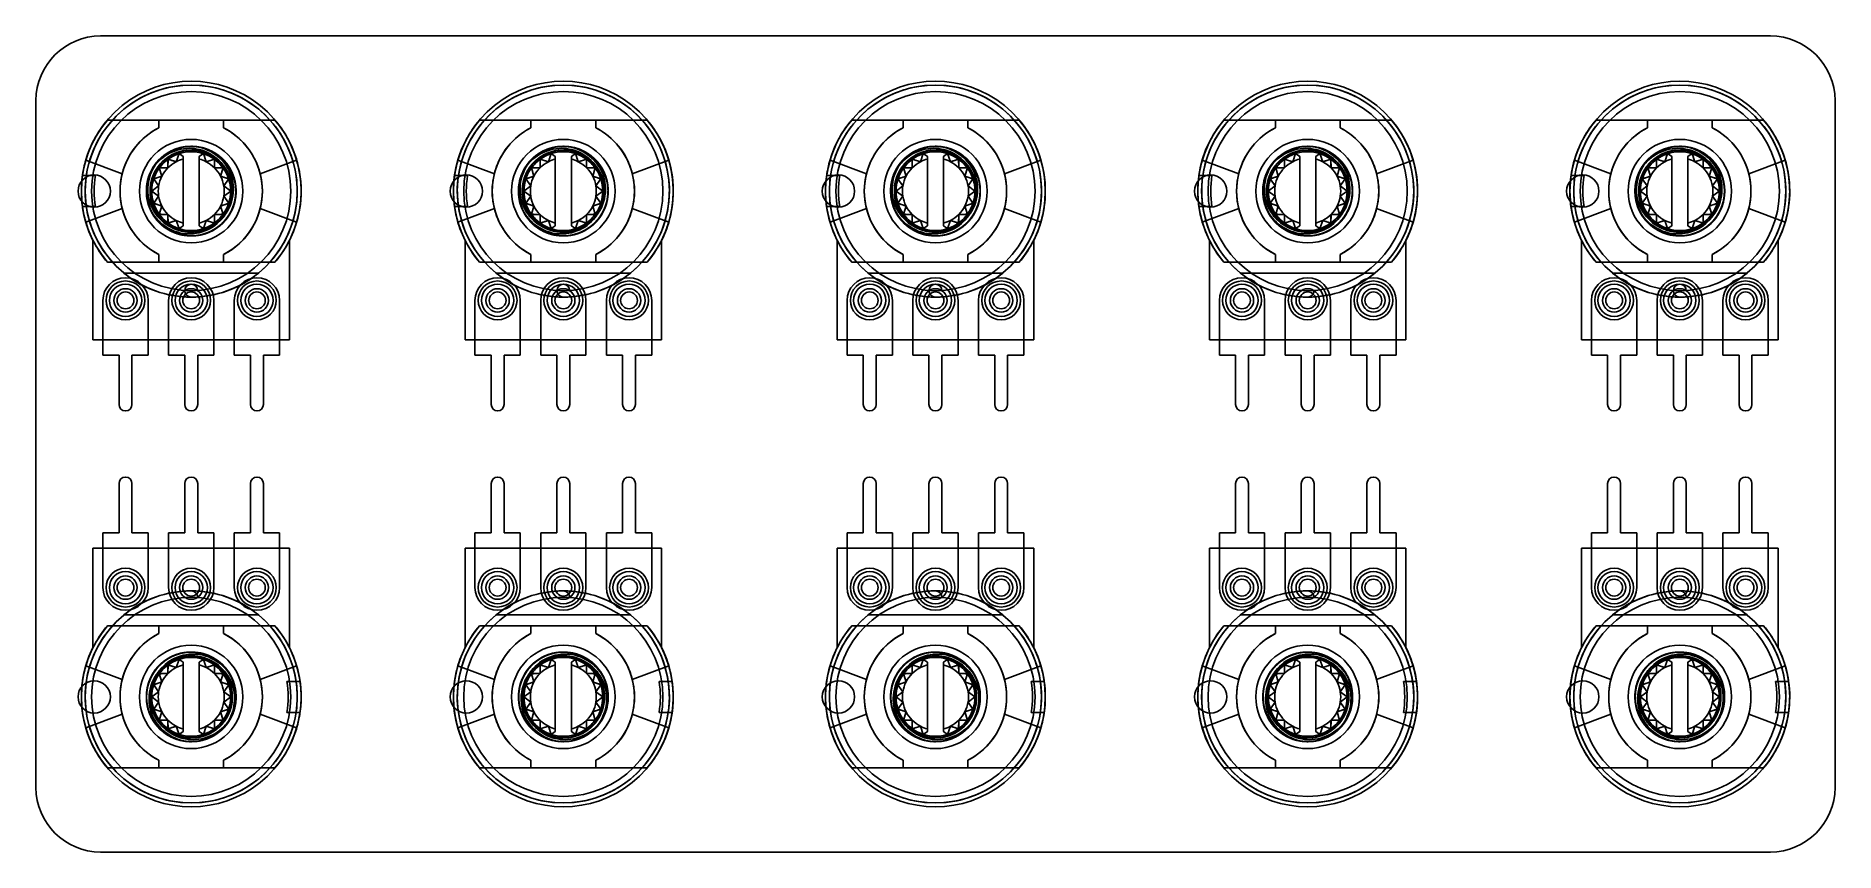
# Model space of a CAD drawing. Header units: millimetres. Extents: x -107 to 32, y -62 to 1.
import ezdxf

# ---------------------------------------------------------------- set-up
doc = ezdxf.new("R2010")
doc.units = ezdxf.units.MM
for name, color, linetype in [('Pad', 7, 'CONTINUOUS'), ('Part__Feature004', 7, 'CONTINUOUS'), ('Part__Feature006', 7, 'CONTINUOUS'), ('Part__Feature008', 7, 'CONTINUOUS'), ('Part__Feature010', 7, 'CONTINUOUS'), ('Part__Feature012', 7, 'CONTINUOUS'), ('Part__Feature014', 7, 'CONTINUOUS'), ('Part__Feature016', 7, 'CONTINUOUS'), ('Part__Feature018', 7, 'CONTINUOUS'), ('Part__Feature020', 7, 'CONTINUOUS'), ('Part__Feature022', 7, 'CONTINUOUS')]:
    doc.layers.add(name, color=color, linetype=linetype)

msp = doc.modelspace()

# ---------------------------------------------------------------- linework, layer by layer
at = {"layer": 'Pad'}
for p, q in [((-101.682, 1.36167), (-101.682, 1.36167, 2)), ((-101.682, 1.36167), (-101.682, 1.36167, 2)), ((-101.682, 1.36167), (27.4093, 1.36167)), ((-101.682, 1.36167, 2), (27.4093, 1.36167, 2)), ((-101.682, 1.36167), (27.4093, 1.36167)), ((-101.682, 1.36167, 2), (27.4093, 1.36167, 2)), ((27.4093, 1.36167), (27.4093, 1.36167, 2)), ((27.4093, 1.36167), (27.4093, 1.36167, 2)), ((-106.682, -3.63833), (-106.682, -3.63833, 2)), ((-106.682, -56.7617), (-106.682, -3.63833)), ((-106.682, -56.7617, 2), (-106.682, -3.63833, 2)), ((-106.682, -3.63833), (-106.682, -3.63833, 2)), ((-106.682, -56.7617), (-106.682, -3.63833)), ((-106.682, -56.7617, 2), (-106.682, -3.63833, 2)), ((32.4093, -3.63833), (32.4093, -3.63833, 2)), ((32.4093, -3.63833), (32.4093, -3.63833, 2)), ((32.4093, -3.63833), (32.4093, -56.7617)), ((32.4093, -3.63833, 2), (32.4093, -56.7617, 2)), ((32.4093, -3.63833), (32.4093, -56.7617)), ((32.4093, -3.63833, 2), (32.4093, -56.7617, 2)), ((-100.932, -10.6383), (-100.932, -10.6383, 2)), ((-100.932, -10.6383), (-100.932, -10.6383, 2)), ((-90.6821, -10.6383), (-90.6821, -10.6383, 2)), ((-90.6821, -10.6383), (-90.6821, -10.6383, 2)), ((-72.1593, -10.6383), (-72.1593, -10.6383, 2)), ((-72.1593, -10.6383), (-72.1593, -10.6383, 2)), ((-61.9093, -10.6383), (-61.9093, -10.6383, 2)), ((-61.9093, -10.6383), (-61.9093, -10.6383, 2)), ((-43.3864, -10.6383), (-43.3864, -10.6383, 2)), ((-43.3864, -10.6383), (-43.3864, -10.6383, 2)), ((-33.1364, -10.6383), (-33.1364, -10.6383, 2)), ((-33.1364, -10.6383), (-33.1364, -10.6383, 2)), ((-14.6136, -10.6383), (-14.6136, -10.6383, 2)), ((-14.6136, -10.6383), (-14.6136, -10.6383, 2)), ((-4.36357, -10.6383), (-4.36357, -10.6383, 2)), ((-4.36357, -10.6383), (-4.36357, -10.6383, 2)), ((14.1593, -10.6383), (14.1593, -10.6383, 2)), ((14.1593, -10.6383), (14.1593, -10.6383, 2)), ((24.4093, -10.6383), (24.4093, -10.6383, 2)), ((24.4093, -10.6383), (24.4093, -10.6383, 2)), ((-100.932, -49.7617), (-100.932, -49.7617, 2)), ((-100.932, -49.7617), (-100.932, -49.7617, 2)), ((-90.6821, -49.7617), (-90.6821, -49.7617, 2)), ((-90.6821, -49.7617), (-90.6821, -49.7617, 2)), ((-72.1593, -49.7617), (-72.1593, -49.7617, 2)), ((-72.1593, -49.7617), (-72.1593, -49.7617, 2)), ((-61.9093, -49.7617), (-61.9093, -49.7617, 2)), ((-61.9093, -49.7617), (-61.9093, -49.7617, 2)), ((-43.3864, -49.7617), (-43.3864, -49.7617, 2)), ((-43.3864, -49.7617), (-43.3864, -49.7617, 2)), ((-33.1364, -49.7617), (-33.1364, -49.7617, 2)), ((-33.1364, -49.7617), (-33.1364, -49.7617, 2)), ((-14.6136, -49.7617), (-14.6136, -49.7617, 2)), ((-14.6136, -49.7617), (-14.6136, -49.7617, 2)), ((-4.36357, -49.7617), (-4.36357, -49.7617, 2)), ((-4.36357, -49.7617), (-4.36357, -49.7617, 2)), ((14.1593, -49.7617), (14.1593, -49.7617, 2)), ((14.1593, -49.7617), (14.1593, -49.7617, 2)), ((24.4093, -49.7617), (24.4093, -49.7617, 2)), ((24.4093, -49.7617), (24.4093, -49.7617, 2)), ((-106.682, -56.7617), (-106.682, -56.7617, 2)), ((-106.682, -56.7617), (-106.682, -56.7617, 2)), ((32.4093, -56.7617), (32.4093, -56.7617, 2)), ((32.4093, -56.7617), (32.4093, -56.7617, 2)), ((-101.682, -61.7617), (-101.682, -61.7617, 2)), ((27.4093, -61.7617), (-101.682, -61.7617)), ((27.4093, -61.7617, 2), (-101.682, -61.7617, 2)), ((-101.682, -61.7617), (-101.682, -61.7617, 2)), ((27.4093, -61.7617), (-101.682, -61.7617)), ((27.4093, -61.7617, 2), (-101.682, -61.7617, 2)), ((27.4093, -61.7617), (27.4093, -61.7617, 2)), ((27.4093, -61.7617), (27.4093, -61.7617, 2))]:
    msp.add_line(p, q, dxfattribs=at)
for centre, radius in [((-94.6821, -10.6383), 4), ((-94.6821, -10.6383), 4), ((-94.6821, -10.6383), 4), ((-94.6821, -10.6383), 4), ((-65.9093, -10.6383), 4), ((-65.9093, -10.6383), 4), ((-65.9093, -10.6383), 4), ((-65.9093, -10.6383), 4), ((-37.1364, -10.6383), 4), ((-37.1364, -10.6383), 4), ((-37.1364, -10.6383), 4), ((-37.1364, -10.6383), 4), ((-8.36357, -10.6383), 4), ((-8.36357, -10.6383), 4), ((-8.36357, -10.6383), 4), ((-8.36357, -10.6383), 4), ((20.4093, -10.6383), 4), ((20.4093, -10.6383), 4), ((20.4093, -10.6383), 4), ((20.4093, -10.6383), 4), ((-102.182, -10.6383), 1.25), ((-102.182, -10.6383), 1.25), ((-102.182, -10.6383), 1.25), ((-102.182, -10.6383), 1.25), ((-73.4093, -10.6383), 1.25), ((-73.4093, -10.6383), 1.25), ((-73.4093, -10.6383), 1.25), ((-73.4093, -10.6383), 1.25), ((-44.6364, -10.6383), 1.25), ((-44.6364, -10.6383), 1.25), ((-44.6364, -10.6383), 1.25), ((-44.6364, -10.6383), 1.25), ((-15.8636, -10.6383), 1.25), ((-15.8636, -10.6383), 1.25), ((-15.8636, -10.6383), 1.25), ((-15.8636, -10.6383), 1.25), ((12.9093, -10.6383), 1.25), ((12.9093, -10.6383), 1.25), ((12.9093, -10.6383), 1.25), ((12.9093, -10.6383), 1.25), ((-94.6821, -49.7617), 4), ((-94.6821, -49.7617), 4), ((-94.6821, -49.7617), 4), ((-94.6821, -49.7617), 4), ((-65.9093, -49.7617), 4), ((-65.9093, -49.7617), 4), ((-65.9093, -49.7617), 4), ((-65.9093, -49.7617), 4), ((-37.1364, -49.7617), 4), ((-37.1364, -49.7617), 4), ((-37.1364, -49.7617), 4), ((-37.1364, -49.7617), 4), ((-8.36357, -49.7617), 4), ((-8.36357, -49.7617), 4), ((-8.36357, -49.7617), 4), ((-8.36357, -49.7617), 4), ((20.4093, -49.7617), 4), ((20.4093, -49.7617), 4), ((20.4093, -49.7617), 4), ((20.4093, -49.7617), 4), ((-102.182, -49.7617), 1.25), ((-102.182, -49.7617), 1.25), ((-102.182, -49.7617), 1.25), ((-102.182, -49.7617), 1.25), ((-73.4093, -49.7617), 1.25), ((-73.4093, -49.7617), 1.25), ((-73.4093, -49.7617), 1.25), ((-73.4093, -49.7617), 1.25), ((-44.6364, -49.7617), 1.25), ((-44.6364, -49.7617), 1.25), ((-44.6364, -49.7617), 1.25), ((-44.6364, -49.7617), 1.25), ((-15.8636, -49.7617), 1.25), ((-15.8636, -49.7617), 1.25), ((-15.8636, -49.7617), 1.25), ((-15.8636, -49.7617), 1.25), ((12.9093, -49.7617), 1.25), ((12.9093, -49.7617), 1.25), ((12.9093, -49.7617), 1.25), ((12.9093, -49.7617), 1.25)]:
    msp.add_circle(centre, radius, dxfattribs=at)
for centre, start, end in [((-101.682, -3.63833), 90, 180), ((-101.682, -3.63833, 2), 90, 180), ((-101.682, -3.63833), 90, 180), ((-101.682, -3.63833, 2), 90, 180), ((27.4093, -3.63833), 0, 90), ((27.4093, -3.63833, 2), 0, 90), ((27.4093, -3.63833), 0, 90), ((27.4093, -3.63833, 2), 0, 90), ((-101.682, -56.7617), 180, -90), ((-101.682, -56.7617, 2), 180, -90), ((-101.682, -56.7617), 180, -90), ((-101.682, -56.7617, 2), 180, -90), ((27.4093, -56.7617), -90, 0), ((27.4093, -56.7617, 2), -90, 0), ((27.4093, -56.7617), -90, 0), ((27.4093, -56.7617, 2), -90, 0)]:
    msp.add_arc(centre, 5, start, end, dxfattribs=at)
at = {"layer": 'Part__Feature004'}
for p, q in [((-97.18, -5.14, -3.75), (-101.154, -5.14, -3.75)), ((-101.154, -5.14, -4.75), (-101.154, -5.14, -3.75)), ((-101.154, -5.14, -4.75), (-88.2058, -5.14, -4.75)), ((-101.154, -5.14, -4.75), (-101.154, -5.14, -3.75)), ((-97.18, -5.14, -3.75), (-101.154, -5.14, -3.75)), ((-101.154, -5.14, -4.75), (-88.2058, -5.14, -4.75)), ((-97.18, -5.74102, -3.75), (-97.18, -5.14, -3.75)), ((-97.18, -5.74102, -3.75), (-97.18, -5.14, -3.75)), ((-97.18, -5.14, -2.5), (-97.18, -5.74102, -2.5)), ((-97.18, -5.14, -3.75), (-97.18, -5.14, -2.5)), ((-92.18, -5.14, -2.5), (-97.18, -5.14, -2.5)), ((-97.18, -5.14, -2.5), (-97.18, -5.74102, -2.5)), ((-97.18, -5.14, -3.75), (-97.18, -5.14, -2.5)), ((-92.18, -5.14, -2.5), (-97.18, -5.14, -2.5)), ((-92.18, -5.14, -3.75), (-92.18, -5.74102, -3.75)), ((-92.18, -5.14, -3.75), (-92.18, -5.14, -2.5)), ((-92.18, -5.74102, -2.5), (-92.18, -5.14, -2.5)), ((-92.18, -5.74102, -2.5), (-92.18, -5.14, -2.5)), ((-88.2058, -5.14, -3.75), (-92.18, -5.14, -3.75)), ((-92.18, -5.14, -3.75), (-92.18, -5.74102, -3.75)), ((-92.18, -5.14, -3.75), (-92.18, -5.14, -2.5)), ((-88.2058, -5.14, -3.75), (-92.18, -5.14, -3.75)), ((-88.2058, -5.14, -4.75), (-88.2058, -5.14, -3.75)), ((-88.2058, -5.14, -4.75), (-88.2058, -5.14, -3.75)), ((-97.18, -5.74102, -3.75), (-97.18, -5.74102, -2.5)), ((-97.18, -5.74102, -3.75), (-97.18, -5.74102, -2.5)), ((-92.18, -5.74102, -3.75), (-92.18, -5.74102, -2.5)), ((-92.18, -5.74102, -3.75), (-92.18, -5.74102, -2.5)), ((-102.829, -8.24, -3.75), (-100.012, -9.29, -3.75)), ((-102.829, -8.24, -3.75), (-102.829, -8.24, -2.75)), ((-100.012, -9.29, -2.75), (-102.829, -8.24, -2.75)), ((-100.012, -9.29, -2.75), (-102.829, -8.24, -2.75)), ((-102.829, -8.24, -3.75), (-100.012, -9.29, -3.75)), ((-102.829, -8.24, -3.75), (-102.829, -8.24, -2.75)), ((-96.4727, -8.1725, 5.5), (-96.4831, -8.83688, 5.5)), ((-96.4727, -8.1725, 5.5), (-96.4831, -8.83688, 5.5)), ((-95.8377, -8.36793, 5.5), (-96.4727, -8.1725, 5.5)), ((-96.4727, -8.1725, 5.5), (-96.4727, -8.1725, 11.7)), ((-96.4727, -8.1725, 5.5), (-96.4727, -8.1725, 11.7)), ((-95.8377, -8.36793, 5.5), (-96.4727, -8.1725, 5.5)), ((-95.6225, -7.73928, 5.5), (-95.8377, -8.36793, 5.5)), ((-95.6225, -7.73928, 5.5), (-95.8377, -8.36793, 5.5)), ((-95.3, -7.96598, 5.5), (-95.6225, -7.73928, 5.5)), ((-95.3, -7.96598, 5.5), (-95.6225, -7.73928, 5.5)), ((-95.6225, -7.73928, 5.5), (-95.6225, -7.73928, 11.7)), ((-95.6225, -7.73928, 5.5), (-95.6225, -7.73928, 11.7)), ((-95.3, -13.314, 5.5), (-95.3, -7.96598, 5.5)), ((-95.3, -7.96598, 12.005), (-95.3, -7.96598, 5.5)), ((-95.3, -13.314, 5.5), (-95.3, -7.96598, 5.5)), ((-95.3, -7.96598, 12.005), (-95.3, -7.96598, 5.5)), ((-95.3, -13.1135, 12.2), (-95.3, -8.16652, 12.2)), ((-95.3, -13.1135, 12.2), (-95.3, -8.16652, 12.2)), ((-93.7375, -7.73928, 5.5), (-94.06, -7.96598, 5.5)), ((-93.7375, -7.73928, 5.5), (-94.06, -7.96598, 5.5)), ((-94.06, -7.96598, 5.5), (-94.06, -7.96598, 12.005)), ((-94.06, -7.96598, 5.5), (-94.06, -13.314, 5.5)), ((-94.06, -7.96598, 5.5), (-94.06, -13.314, 5.5)), ((-94.06, -7.96598, 5.5), (-94.06, -7.96598, 12.005)), ((-94.06, -8.16652, 12.2), (-94.06, -13.1135, 12.2)), ((-94.06, -8.16652, 12.2), (-94.06, -13.1135, 12.2)), ((-93.5223, -8.36793, 5.5), (-93.7375, -7.73928, 5.5)), ((-93.7375, -7.73928, 5.5), (-93.7375, -7.73928, 11.7)), ((-93.7375, -7.73928, 5.5), (-93.7375, -7.73928, 11.7)), ((-93.5223, -8.36793, 5.5), (-93.7375, -7.73928, 5.5)), ((-92.8873, -8.1725, 5.5), (-93.5223, -8.36793, 5.5)), ((-92.8873, -8.1725, 5.5), (-93.5223, -8.36793, 5.5)), ((-92.8769, -8.83688, 5.5), (-92.8873, -8.1725, 5.5)), ((-92.8873, -8.1725, 5.5), (-92.8873, -8.1725, 11.7)), ((-92.8873, -8.1725, 5.5), (-92.8873, -8.1725, 11.7)), ((-92.8769, -8.83688, 5.5), (-92.8873, -8.1725, 5.5)), ((-89.3483, -9.29, -3.75), (-86.5311, -8.24, -3.75)), ((-86.5311, -8.24, -2.75), (-89.3483, -9.29, -2.75)), ((-86.5311, -8.24, -2.75), (-89.3483, -9.29, -2.75)), ((-89.3483, -9.29, -3.75), (-86.5311, -8.24, -3.75)), ((-86.5311, -8.24, -3.75), (-86.5311, -8.24, -2.75)), ((-86.5311, -8.24, -3.75), (-86.5311, -8.24, -2.75)), ((-103.09, -9.44, -2.75), (-102.083, -9.44, -2.75)), ((-103.09, -9.44, -2.75), (-103.09, -9.44, -0.25)), ((-102.083, -9.44, -0.25), (-103.09, -9.44, -0.25)), ((-102.083, -9.44, -0.25), (-103.09, -9.44, -0.25)), ((-103.09, -9.44, -2.75), (-102.083, -9.44, -2.75)), ((-103.09, -9.44, -2.75), (-103.09, -9.44, -0.25)), ((-102.083, -9.44, -2.75), (-102.083, -9.44, -0.25)), ((-102.083, -9.44, -2.75), (-102.083, -9.44, -0.25)), ((-100.012, -9.29, -3.75), (-100.012, -9.29, -2.75)), ((-100.012, -9.29, -3.75), (-100.012, -9.29, -2.75)), ((-96.9521, -9.48232, 5.5), (-97.5807, -9.6975, 5.5)), ((-96.9521, -9.48232, 5.5), (-97.5807, -9.6975, 5.5)), ((-97.5807, -9.6975, 5.5), (-97.5807, -9.6975, 11.7)), ((-97.5807, -9.6975, 5.5), (-97.5807, -9.6975, 11.7)), ((-97.5807, -9.6975, 5.5), (-97.1986, -10.2411, 5.5)), ((-97.5807, -9.6975, 5.5), (-97.1986, -10.2411, 5.5)), ((-96.4831, -8.83688, 5.5), (-97.1475, -8.84725, 5.5)), ((-96.4831, -8.83688, 5.5), (-97.1475, -8.84725, 5.5)), ((-97.1475, -8.84725, 5.5), (-97.1475, -8.84725, 11.7)), ((-97.1475, -8.84725, 5.5), (-97.1475, -8.84725, 11.7)), ((-97.1475, -8.84725, 5.5), (-96.9521, -9.48232, 5.5)), ((-97.1475, -8.84725, 5.5), (-96.9521, -9.48232, 5.5)), ((-96.9521, -9.48232, 12.2), (-96.9521, -9.48232, 5.5)), ((-96.9521, -9.48232, 12.2), (-96.9521, -9.48232, 5.5)), ((-96.4831, -8.83688, 12.2), (-96.4831, -8.83688, 5.5)), ((-96.4831, -8.83688, 12.2), (-96.4831, -8.83688, 5.5)), ((-95.8377, -8.36793, 12.2), (-95.8377, -8.36793, 5.5)), ((-95.8377, -8.36793, 12.2), (-95.8377, -8.36793, 5.5)), ((-93.5223, -8.36793, 12.2), (-93.5223, -8.36793, 5.5)), ((-93.5223, -8.36793, 12.2), (-93.5223, -8.36793, 5.5)), ((-92.8769, -8.83688, 12.2), (-92.8769, -8.83688, 5.5)), ((-92.2125, -8.84725, 5.5), (-92.8769, -8.83688, 5.5)), ((-92.8769, -8.83688, 12.2), (-92.8769, -8.83688, 5.5)), ((-92.2125, -8.84725, 5.5), (-92.8769, -8.83688, 5.5)), ((-92.4079, -9.48232, 5.5), (-92.2125, -8.84725, 5.5)), ((-92.4079, -9.48232, 5.5), (-92.2125, -8.84725, 5.5)), ((-92.4079, -9.48232, 12.2), (-92.4079, -9.48232, 5.5)), ((-91.7793, -9.6975, 5.5), (-92.4079, -9.48232, 5.5)), ((-92.4079, -9.48232, 12.2), (-92.4079, -9.48232, 5.5)), ((-91.7793, -9.6975, 5.5), (-92.4079, -9.48232, 5.5)), ((-92.2125, -8.84725, 5.5), (-92.2125, -8.84725, 11.7)), ((-92.2125, -8.84725, 5.5), (-92.2125, -8.84725, 11.7)), ((-92.1614, -10.2411, 5.5), (-91.7793, -9.6975, 5.5)), ((-92.1614, -10.2411, 5.5), (-91.7793, -9.6975, 5.5)), ((-91.7793, -9.6975, 5.5), (-91.7793, -9.6975, 11.7)), ((-91.7793, -9.6975, 5.5), (-91.7793, -9.6975, 11.7)), ((-89.3483, -9.29, -2.75), (-89.3483, -9.29, -3.75)), ((-89.3483, -9.29, -2.75), (-89.3483, -9.29, -3.75)), ((-97.1986, -10.2411, 5.5), (-97.73, -10.64, 5.5)), ((-97.1986, -10.2411, 5.5), (-97.73, -10.64, 5.5)), ((-97.73, -10.64, 5.5), (-97.73, -10.64, 11.7)), ((-97.73, -10.64, 5.5), (-97.1986, -11.0389, 5.5)), ((-97.73, -10.64, 5.5), (-97.1986, -11.0389, 5.5)), ((-97.73, -10.64, 5.5), (-97.73, -10.64, 11.7)), ((-97.1986, -11.0389, 5.5), (-97.5807, -11.5825, 5.5)), ((-97.1986, -11.0389, 5.5), (-97.5807, -11.5825, 5.5)), ((-97.1986, -10.2411, 12.2), (-97.1986, -10.2411, 5.5)), ((-97.1986, -10.2411, 12.2), (-97.1986, -10.2411, 5.5)), ((-97.1986, -11.0389, 12.2), (-97.1986, -11.0389, 5.5)), ((-97.1986, -11.0389, 12.2), (-97.1986, -11.0389, 5.5)), ((-92.1614, -10.2411, 12.2), (-92.1614, -10.2411, 5.5)), ((-91.63, -10.64, 5.5), (-92.1614, -10.2411, 5.5)), ((-92.1614, -10.2411, 12.2), (-92.1614, -10.2411, 5.5)), ((-91.63, -10.64, 5.5), (-92.1614, -10.2411, 5.5)), ((-92.1614, -11.0389, 5.5), (-91.63, -10.64, 5.5)), ((-92.1614, -11.0389, 5.5), (-91.63, -10.64, 5.5)), ((-92.1614, -11.0389, 12.2), (-92.1614, -11.0389, 5.5)), ((-91.7793, -11.5825, 5.5), (-92.1614, -11.0389, 5.5)), ((-92.1614, -11.0389, 12.2), (-92.1614, -11.0389, 5.5)), ((-91.7793, -11.5825, 5.5), (-92.1614, -11.0389, 5.5)), ((-91.63, -10.64, 5.5), (-91.63, -10.64, 11.7)), ((-91.63, -10.64, 5.5), (-91.63, -10.64, 11.7)), ((-102.083, -11.84, -2.75), (-103.09, -11.84, -2.75)), ((-103.09, -11.84, -0.25), (-102.083, -11.84, -0.25)), ((-103.09, -11.84, -2.75), (-103.09, -11.84, -0.25)), ((-103.09, -11.84, -0.25), (-102.083, -11.84, -0.25)), ((-102.083, -11.84, -2.75), (-103.09, -11.84, -2.75)), ((-103.09, -11.84, -2.75), (-103.09, -11.84, -0.25)), ((-100.012, -11.99, -3.75), (-102.829, -13.04, -3.75)), ((-102.829, -13.04, -2.75), (-100.012, -11.99, -2.75)), ((-102.829, -13.04, -2.75), (-100.012, -11.99, -2.75)), ((-100.012, -11.99, -3.75), (-102.829, -13.04, -3.75)), ((-102.083, -11.84, -2.75), (-102.083, -11.84, -0.25)), ((-102.083, -11.84, -2.75), (-102.083, -11.84, -0.25)), ((-100.012, -11.99, -2.75), (-100.012, -11.99, -3.75)), ((-100.012, -11.99, -2.75), (-100.012, -11.99, -3.75)), ((-97.5807, -11.5825, 5.5), (-97.5807, -11.5825, 11.7)), ((-97.5807, -11.5825, 5.5), (-96.9521, -11.7977, 5.5)), ((-97.5807, -11.5825, 5.5), (-96.9521, -11.7977, 5.5)), ((-97.5807, -11.5825, 5.5), (-97.5807, -11.5825, 11.7)), ((-96.9521, -11.7977, 5.5), (-97.1475, -12.4327, 5.5)), ((-96.9521, -11.7977, 5.5), (-97.1475, -12.4327, 5.5)), ((-97.1475, -12.4327, 11.7), (-97.1475, -12.4327, 5.5)), ((-97.1475, -12.4327, 11.7), (-97.1475, -12.4327, 5.5)), ((-97.1475, -12.4327, 5.5), (-96.4831, -12.4431, 5.5)), ((-97.1475, -12.4327, 5.5), (-96.4831, -12.4431, 5.5)), ((-96.9521, -11.7977, 12.2), (-96.9521, -11.7977, 5.5)), ((-96.9521, -11.7977, 12.2), (-96.9521, -11.7977, 5.5)), ((-96.4831, -12.4431, 12.2), (-96.4831, -12.4431, 5.5)), ((-96.4831, -12.4431, 5.5), (-96.4727, -13.1075, 5.5)), ((-96.4831, -12.4431, 12.2), (-96.4831, -12.4431, 5.5)), ((-96.4831, -12.4431, 5.5), (-96.4727, -13.1075, 5.5)), ((-92.8873, -13.1075, 5.5), (-92.8769, -12.4431, 5.5)), ((-92.8873, -13.1075, 5.5), (-92.8769, -12.4431, 5.5)), ((-92.8769, -12.4431, 5.5), (-92.2125, -12.4327, 5.5)), ((-92.8769, -12.4431, 5.5), (-92.2125, -12.4327, 5.5)), ((-92.8769, -12.4431, 12.2), (-92.8769, -12.4431, 5.5)), ((-92.8769, -12.4431, 12.2), (-92.8769, -12.4431, 5.5)), ((-92.4079, -11.7977, 5.5), (-91.7793, -11.5825, 5.5)), ((-92.4079, -11.7977, 5.5), (-91.7793, -11.5825, 5.5)), ((-92.4079, -11.7977, 12.2), (-92.4079, -11.7977, 5.5)), ((-92.2125, -12.4327, 5.5), (-92.4079, -11.7977, 5.5)), ((-92.4079, -11.7977, 12.2), (-92.4079, -11.7977, 5.5)), ((-92.2125, -12.4327, 5.5), (-92.4079, -11.7977, 5.5)), ((-92.2125, -12.4327, 5.5), (-92.2125, -12.4327, 11.7)), ((-92.2125, -12.4327, 5.5), (-92.2125, -12.4327, 11.7)), ((-91.7793, -11.5825, 5.5), (-91.7793, -11.5825, 11.7)), ((-91.7793, -11.5825, 5.5), (-91.7793, -11.5825, 11.7)), ((-86.5286, -13.0314, -3.75), (-89.3483, -11.99, -3.75)), ((-89.3483, -11.99, -2.75), (-86.5286, -13.0314, -2.75)), ((-89.3483, -11.99, -3.75), (-89.3483, -11.99, -2.75)), ((-89.3483, -11.99, -2.75), (-86.5286, -13.0314, -2.75)), ((-86.5286, -13.0314, -3.75), (-89.3483, -11.99, -3.75)), ((-89.3483, -11.99, -3.75), (-89.3483, -11.99, -2.75)), ((-102.829, -13.04, -3.75), (-102.829, -13.04, -2.75)), ((-102.829, -13.04, -3.75), (-102.829, -13.04, -2.75)), ((-96.4727, -13.1075, 5.5), (-95.8377, -12.9121, 5.5)), ((-96.4727, -13.1075, 5.5), (-95.8377, -12.9121, 5.5)), ((-96.4727, -13.1075, 5.5), (-96.4727, -13.1075, 11.7)), ((-96.4727, -13.1075, 5.5), (-96.4727, -13.1075, 11.7)), ((-95.8377, -12.9121, 12.2), (-95.8377, -12.9121, 5.5)), ((-95.8377, -12.9121, 5.5), (-95.6225, -13.5407, 5.5)), ((-95.8377, -12.9121, 12.2), (-95.8377, -12.9121, 5.5)), ((-95.8377, -12.9121, 5.5), (-95.6225, -13.5407, 5.5)), ((-95.6225, -13.5407, 5.5), (-95.3, -13.314, 5.5)), ((-95.6225, -13.5407, 5.5), (-95.3, -13.314, 5.5)), ((-95.6225, -13.5407, 5.5), (-95.6225, -13.5407, 11.7)), ((-95.6225, -13.5407, 5.5), (-95.6225, -13.5407, 11.7)), ((-95.3, -13.314, 5.5), (-95.3, -13.314, 12.005)), ((-95.3, -13.314, 5.5), (-95.3, -13.314, 12.005)), ((-94.68, -13.69, 5.5), (-94.68, -13.69, 3.9)), ((-94.68, -13.69, 5.5), (-94.68, -13.69, 3.9)), ((-94.68, -13.8153, 3.82569), (-94.68, -13.8153, 3.9)), ((-94.68, -13.8153, 3.32569), (-94.68, -13.8153, 3.42431)), ((-94.68, -13.8153, 3.82569), (-94.68, -13.8153, 3.9)), ((-94.68, -13.8153, 2.82569), (-94.68, -13.8153, 2.92431)), ((-94.68, -13.8153, 3.32569), (-94.68, -13.8153, 3.42431)), ((-94.68, -13.8153, 2.32569), (-94.68, -13.8153, 2.42431)), ((-94.68, -13.8153, 2.82569), (-94.68, -13.8153, 2.92431)), ((-94.68, -13.8153, 1.82569), (-94.68, -13.8153, 1.92431)), ((-94.68, -13.8153, 2.32569), (-94.68, -13.8153, 2.42431)), ((-94.68, -13.8153, 1.32569), (-94.68, -13.8153, 1.42431)), ((-94.68, -13.8153, 1.82569), (-94.68, -13.8153, 1.92431)), ((-94.68, -13.8153, 0.82569), (-94.68, -13.8153, 0.92431)), ((-94.68, -13.8153, 1.32569), (-94.68, -13.8153, 1.42431)), ((-94.68, -13.8153, 0.32569), (-94.68, -13.8153, 0.42431)), ((-94.68, -13.8153, 0.82569), (-94.68, -13.8153, 0.92431)), ((-94.68, -13.8153, -0.17431), (-94.68, -13.8153, -0.07569)), ((-94.68, -13.8153, 0.32569), (-94.68, -13.8153, 0.42431)), ((-94.68, -13.8153, -0.67431), (-94.68, -13.8153, -0.57569)), ((-94.68, -13.8153, -0.17431), (-94.68, -13.8153, -0.07569)), ((-94.68, -13.8153, -1.17431), (-94.68, -13.8153, -1.07569)), ((-94.68, -13.8153, -0.67431), (-94.68, -13.8153, -0.57569)), ((-94.68, -13.8153, -1.67431), (-94.68, -13.8153, -1.57569)), ((-94.68, -13.8153, -1.17431), (-94.68, -13.8153, -1.07569)), ((-94.68, -13.8153, -2.17431), (-94.68, -13.8153, -2.07569)), ((-94.68, -13.8153, -1.67431), (-94.68, -13.8153, -1.57569)), ((-94.68, -13.8153, -2.17431), (-94.68, -13.8153, -2.07569)), ((-94.06, -13.314, 12.005), (-94.06, -13.314, 5.5)), ((-94.06, -13.314, 5.5), (-93.7375, -13.5407, 5.5)), ((-94.06, -13.314, 12.005), (-94.06, -13.314, 5.5)), ((-94.06, -13.314, 5.5), (-93.7375, -13.5407, 5.5)), ((-93.7375, -13.5407, 5.5), (-93.5223, -12.9121, 5.5)), ((-93.7375, -13.5407, 5.5), (-93.5223, -12.9121, 5.5)), ((-93.7375, -13.5407, 5.5), (-93.7375, -13.5407, 11.7)), ((-93.7375, -13.5407, 5.5), (-93.7375, -13.5407, 11.7)), ((-93.5223, -12.9121, 12.2), (-93.5223, -12.9121, 5.5)), ((-93.5223, -12.9121, 5.5), (-92.8873, -13.1075, 5.5)), ((-93.5223, -12.9121, 12.2), (-93.5223, -12.9121, 5.5)), ((-93.5223, -12.9121, 5.5), (-92.8873, -13.1075, 5.5)), ((-92.8873, -13.1075, 5.5), (-92.8873, -13.1075, 11.7)), ((-92.8873, -13.1075, 5.5), (-92.8873, -13.1075, 11.7)), ((-86.5286, -13.0314, -3.75), (-86.5286, -13.0314, -2.75)), ((-86.5286, -13.0314, -3.75), (-86.5286, -13.0314, -2.75)), ((-102.28, -22.14, -6), (-102.28, -14.4466, -6)), ((-102.28, -22.14, -6), (-102.28, -14.4466, -6)), ((-102.28, -14.4466, -4.75), (-102.28, -22.14, -4.75)), ((-102.28, -14.4466, -6), (-102.28, -14.4466, -4.75)), ((-102.28, -14.4466, -6), (-102.28, -14.4466, -4.75)), ((-102.28, -14.4466, -4.75), (-102.28, -22.14, -4.75)), ((-94.68, -14.1035, -2.34073), (-94.68, -14.1035, -2.40927)), ((-94.68, -14.1035, -1.84073), (-94.68, -14.1035, -1.90927)), ((-94.68, -14.1035, -2.34073), (-94.68, -14.1035, -2.40927)), ((-94.68, -14.1035, -1.34073), (-94.68, -14.1035, -1.40927)), ((-94.68, -14.1035, -1.84073), (-94.68, -14.1035, -1.90927)), ((-94.68, -14.1035, -0.84073), (-94.68, -14.1035, -0.90927)), ((-94.68, -14.1035, -1.34073), (-94.68, -14.1035, -1.40927)), ((-94.68, -14.1035, -0.34073), (-94.68, -14.1035, -0.40927)), ((-94.68, -14.1035, -0.84073), (-94.68, -14.1035, -0.90927)), ((-94.68, -14.1035, 0.15927), (-94.68, -14.1035, 0.09073)), ((-94.68, -14.1035, -0.34073), (-94.68, -14.1035, -0.40927)), ((-94.68, -14.1035, 0.65927), (-94.68, -14.1035, 0.59073)), ((-94.68, -14.1035, 0.15927), (-94.68, -14.1035, 0.09073)), ((-94.68, -14.1035, 1.15927), (-94.68, -14.1035, 1.09073)), ((-94.68, -14.1035, 0.65927), (-94.68, -14.1035, 0.59073)), ((-94.68, -14.1035, 1.65927), (-94.68, -14.1035, 1.59073)), ((-94.68, -14.1035, 1.15927), (-94.68, -14.1035, 1.09073)), ((-94.68, -14.1035, 2.15927), (-94.68, -14.1035, 2.09073)), ((-94.68, -14.1035, 1.65927), (-94.68, -14.1035, 1.59073)), ((-94.68, -14.1035, 2.65927), (-94.68, -14.1035, 2.59073)), ((-94.68, -14.1035, 2.15927), (-94.68, -14.1035, 2.09073)), ((-94.68, -14.1035, 3.15927), (-94.68, -14.1035, 3.09073)), ((-94.68, -14.1035, 2.65927), (-94.68, -14.1035, 2.59073)), ((-94.68, -14.1035, 3.65927), (-94.68, -14.1035, 3.59073)), ((-94.68, -14.1035, 3.15927), (-94.68, -14.1035, 3.09073)), ((-94.68, -14.1035, 3.65927), (-94.68, -14.1035, 3.59073)), ((-87.08, -22.14, -6), (-87.08, -14.4466, -6)), ((-87.08, -14.4466, -6), (-87.08, -14.4466, -4.75)), ((-87.08, -22.14, -6), (-87.08, -14.4466, -6)), ((-87.08, -14.4466, -6), (-87.08, -14.4466, -4.75)), ((-87.08, -22.14, -4.75), (-87.08, -14.4466, -4.75)), ((-87.08, -22.14, -4.75), (-87.08, -14.4466, -4.75)), ((-101.154, -16.14, -3.75), (-97.18, -16.14, -3.75)), ((-88.2058, -16.14, -4.75), (-101.154, -16.14, -4.75)), ((-101.154, -16.14, -3.75), (-97.18, -16.14, -3.75)), ((-101.154, -16.14, -4.75), (-101.154, -16.14, -3.75)), ((-101.154, -16.14, -4.75), (-101.154, -16.14, -3.75)), ((-88.2058, -16.14, -4.75), (-101.154, -16.14, -4.75)), ((-97.18, -15.539, -3.75), (-97.18, -15.539, -2.5)), ((-97.18, -16.14, -3.75), (-97.18, -15.539, -3.75)), ((-97.18, -15.539, -2.5), (-97.18, -16.14, -2.5)), ((-97.18, -15.539, -3.75), (-97.18, -15.539, -2.5)), ((-97.18, -15.539, -2.5), (-97.18, -16.14, -2.5)), ((-97.18, -16.14, -3.75), (-97.18, -15.539, -3.75)), ((-97.18, -16.14, -3.75), (-97.18, -16.14, -2.5)), ((-97.18, -16.14, -2.5), (-92.18, -16.14, -2.5)), ((-97.18, -16.14, -2.5), (-92.18, -16.14, -2.5)), ((-97.18, -16.14, -3.75), (-97.18, -16.14, -2.5)), ((-92.18, -15.539, -3.75), (-92.18, -16.14, -3.75)), ((-92.18, -15.539, -3.75), (-92.18, -15.539, -2.5)), ((-92.18, -15.539, -3.75), (-92.18, -16.14, -3.75)), ((-92.18, -15.539, -3.75), (-92.18, -15.539, -2.5)), ((-92.18, -16.14, -2.5), (-92.18, -15.539, -2.5)), ((-92.18, -16.14, -2.5), (-92.18, -15.539, -2.5)), ((-92.18, -16.14, -3.75), (-88.2058, -16.14, -3.75)), ((-92.18, -16.14, -3.75), (-92.18, -16.14, -2.5)), ((-92.18, -16.14, -3.75), (-88.2058, -16.14, -3.75)), ((-92.18, -16.14, -3.75), (-92.18, -16.14, -2.5)), ((-88.2058, -16.14, -4.75), (-88.2058, -16.14, -3.75)), ((-88.2058, -16.14, -4.75), (-88.2058, -16.14, -3.75)), ((-99.88, -16.9803, -6), (-89.48, -16.9803, -6)), ((-99.88, -16.9803, -8), (-99.88, -16.9803, -6)), ((-99.88, -16.9803, -8), (-89.48, -16.9803, -8)), ((-99.88, -16.9803, -8), (-89.48, -16.9803, -8)), ((-99.88, -16.9803, -8), (-99.88, -16.9803, -6)), ((-99.88, -16.9803, -6), (-89.48, -16.9803, -6)), ((-89.48, -16.9803, -6), (-89.48, -16.9803, -8)), ((-89.48, -16.9803, -6), (-89.48, -16.9803, -8)), ((-101.51, -23.34, -6.5), (-101.51, -19.09, -6.5)), ((-101.51, -19.09, -6), (-101.51, -22.14, -6)), ((-101.51, -19.09, -6), (-101.51, -19.09, -6.5)), ((-101.51, -23.34, -6.5), (-101.51, -19.09, -6.5)), ((-101.51, -19.09, -6), (-101.51, -19.09, -6.5)), ((-101.51, -19.09, -6), (-101.51, -22.14, -6)), ((-99.76, -18.44, -6.5), (-99.76, -18.44, -4.5)), ((-99.76, -18.44, -6.5), (-99.76, -18.44, -4.5)), ((-98.01, -19.09, -6.5), (-98.01, -23.34, -6.5)), ((-98.01, -19.09, -6.5), (-98.01, -23.34, -6.5)), ((-98.01, -19.09, -6), (-98.01, -19.09, -6.5)), ((-98.01, -22.14, -6), (-98.01, -19.09, -6)), ((-98.01, -19.09, -6), (-98.01, -19.09, -6.5)), ((-98.01, -22.14, -6), (-98.01, -19.09, -6)), ((-96.43, -23.34, -6.5), (-96.43, -19.09, -6.5)), ((-96.43, -19.09, -6), (-96.43, -19.09, -6.5)), ((-96.43, -19.09, -6), (-96.43, -22.14, -6)), ((-96.43, -19.09, -6), (-96.43, -19.09, -6.5)), ((-96.43, -23.34, -6.5), (-96.43, -19.09, -6.5)), ((-96.43, -19.09, -6), (-96.43, -22.14, -6)), ((-94.68, -18.44, -6.5), (-94.68, -18.44, -4.5)), ((-94.68, -18.44, -6.5), (-94.68, -18.44, -4.5)), ((-94.68, -18.84, -8), (-94.68, -18.84, -11.5)), ((-94.68, -18.84, -8), (-94.68, -18.84, -11.5)), ((-92.93, -19.09, -6.5), (-92.93, -23.34, -6.5)), ((-92.93, -19.09, -6.5), (-92.93, -23.34, -6.5)), ((-92.93, -19.09, -6), (-92.93, -19.09, -6.5)), ((-92.93, -22.14, -6), (-92.93, -19.09, -6)), ((-92.93, -19.09, -6), (-92.93, -19.09, -6.5)), ((-92.93, -22.14, -6), (-92.93, -19.09, -6)), ((-91.35, -23.34, -6.5), (-91.35, -19.09, -6.5)), ((-91.35, -19.09, -6), (-91.35, -22.14, -6)), ((-91.35, -19.09, -6), (-91.35, -19.09, -6.5)), ((-91.35, -23.34, -6.5), (-91.35, -19.09, -6.5)), ((-91.35, -19.09, -6), (-91.35, -19.09, -6.5)), ((-91.35, -19.09, -6), (-91.35, -22.14, -6)), ((-89.6, -18.44, -6.5), (-89.6, -18.44, -4.5)), ((-89.6, -18.44, -6.5), (-89.6, -18.44, -4.5)), ((-87.85, -19.09, -6.5), (-87.85, -23.34, -6.5)), ((-87.85, -19.09, -6.5), (-87.85, -23.34, -6.5)), ((-87.85, -19.09, -6), (-87.85, -19.09, -6.5)), ((-87.85, -22.14, -6), (-87.85, -19.09, -6)), ((-87.85, -19.09, -6), (-87.85, -19.09, -6.5)), ((-87.85, -22.14, -6), (-87.85, -19.09, -6)), ((-99.76, -20.59, -4.5), (-99.76, -20.59, -4.75)), ((-99.76, -20.59, -4.5), (-99.76, -20.59, -4.75)), ((-94.68, -20.59, -4.5), (-94.68, -20.59, -4.75)), ((-94.68, -20.59, -4.5), (-94.68, -20.59, -4.75)), ((-89.6, -20.59, -4.5), (-89.6, -20.59, -4.75)), ((-89.6, -20.59, -4.5), (-89.6, -20.59, -4.75)), ((-102.28, -22.14, -6), (-101.51, -22.14, -6)), ((-102.28, -22.14, -6), (-102.28, -22.14, -4.75)), ((-102.28, -22.14, -6), (-101.51, -22.14, -6)), ((-102.28, -22.14, -4.75), (-87.08, -22.14, -4.75)), ((-102.28, -22.14, -6), (-102.28, -22.14, -4.75)), ((-102.28, -22.14, -4.75), (-87.08, -22.14, -4.75)), ((-101.51, -22.14, -6), (-98.01, -22.14, -6)), ((-101.51, -22.14, -6), (-101.51, -23.34, -6)), ((-101.51, -22.14, -6), (-101.51, -23.34, -6)), ((-101.51, -22.14, -6), (-98.01, -22.14, -6)), ((-98.01, -23.34, -6), (-98.01, -22.14, -6)), ((-98.01, -23.34, -6), (-98.01, -22.14, -6)), ((-98.01, -22.14, -6), (-96.43, -22.14, -6)), ((-98.01, -22.14, -6), (-96.43, -22.14, -6)), ((-96.43, -22.14, -6), (-92.93, -22.14, -6)), ((-96.43, -22.14, -6), (-96.43, -23.34, -6)), ((-96.43, -22.14, -6), (-96.43, -23.34, -6)), ((-96.43, -22.14, -6), (-92.93, -22.14, -6)), ((-92.93, -23.34, -6), (-92.93, -22.14, -6)), ((-92.93, -23.34, -6), (-92.93, -22.14, -6)), ((-92.93, -22.14, -6), (-91.35, -22.14, -6)), ((-92.93, -22.14, -6), (-91.35, -22.14, -6)), ((-91.35, -22.14, -6), (-87.85, -22.14, -6)), ((-91.35, -22.14, -6), (-91.35, -23.34, -6)), ((-91.35, -22.14, -6), (-91.35, -23.34, -6)), ((-91.35, -22.14, -6), (-87.85, -22.14, -6)), ((-87.85, -23.34, -6), (-87.85, -22.14, -6)), ((-87.85, -23.34, -6), (-87.85, -22.14, -6)), ((-87.85, -22.14, -6), (-87.08, -22.14, -6)), ((-87.85, -22.14, -6), (-87.08, -22.14, -6)), ((-87.08, -22.14, -6), (-87.08, -22.14, -4.75)), ((-87.08, -22.14, -6), (-87.08, -22.14, -4.75)), ((-100.26, -23.34, -6.5), (-101.51, -23.34, -6.5)), ((-101.51, -23.34, -6), (-100.26, -23.34, -6)), ((-101.51, -23.34, -6), (-100.26, -23.34, -6)), ((-101.51, -23.34, -6), (-101.51, -23.34, -6.5)), ((-100.26, -23.34, -6.5), (-101.51, -23.34, -6.5)), ((-101.51, -23.34, -6), (-101.51, -23.34, -6.5)), ((-100.26, -23.34, -6.5), (-100.26, -27.14, -6.5)), ((-100.26, -23.34, -6), (-100.26, -27.14, -6)), ((-100.26, -23.34, -6), (-100.26, -27.14, -6)), ((-100.26, -23.34, -6.5), (-100.26, -23.34, -6)), ((-100.26, -23.34, -6.5), (-100.26, -27.14, -6.5)), ((-100.26, -23.34, -6.5), (-100.26, -23.34, -6)), ((-98.01, -23.34, -6.5), (-99.26, -23.34, -6.5)), ((-99.26, -23.34, -6.5), (-99.26, -27.14, -6.5)), ((-99.26, -23.34, -6), (-99.26, -27.14, -6)), ((-99.26, -23.34, -6), (-98.01, -23.34, -6)), ((-99.26, -23.34, -6.5), (-99.26, -27.14, -6.5)), ((-99.26, -23.34, -6), (-99.26, -23.34, -6.5)), ((-99.26, -23.34, -6), (-99.26, -27.14, -6)), ((-99.26, -23.34, -6), (-99.26, -23.34, -6.5)), ((-98.01, -23.34, -6.5), (-99.26, -23.34, -6.5)), ((-99.26, -23.34, -6), (-98.01, -23.34, -6)), ((-98.01, -23.34, -6), (-98.01, -23.34, -6.5)), ((-98.01, -23.34, -6), (-98.01, -23.34, -6.5)), ((-95.18, -23.34, -6.5), (-96.43, -23.34, -6.5)), ((-96.43, -23.34, -6), (-95.18, -23.34, -6)), ((-96.43, -23.34, -6), (-95.18, -23.34, -6)), ((-96.43, -23.34, -6), (-96.43, -23.34, -6.5)), ((-95.18, -23.34, -6.5), (-96.43, -23.34, -6.5)), ((-96.43, -23.34, -6), (-96.43, -23.34, -6.5)), ((-95.18, -23.34, -6.5), (-95.18, -27.14, -6.5)), ((-95.18, -23.34, -6), (-95.18, -27.14, -6)), ((-95.18, -23.34, -6), (-95.18, -27.14, -6)), ((-95.18, -23.34, -6.5), (-95.18, -23.34, -6)), ((-95.18, -23.34, -6.5), (-95.18, -27.14, -6.5)), ((-95.18, -23.34, -6.5), (-95.18, -23.34, -6)), ((-92.93, -23.34, -6.5), (-94.18, -23.34, -6.5)), ((-94.18, -23.34, -6.5), (-94.18, -27.14, -6.5)), ((-94.18, -23.34, -6), (-94.18, -27.14, -6)), ((-94.18, -23.34, -6), (-92.93, -23.34, -6)), ((-94.18, -23.34, -6.5), (-94.18, -27.14, -6.5)), ((-94.18, -23.34, -6), (-94.18, -23.34, -6.5)), ((-94.18, -23.34, -6), (-94.18, -27.14, -6)), ((-94.18, -23.34, -6), (-94.18, -23.34, -6.5)), ((-92.93, -23.34, -6.5), (-94.18, -23.34, -6.5)), ((-94.18, -23.34, -6), (-92.93, -23.34, -6)), ((-92.93, -23.34, -6), (-92.93, -23.34, -6.5)), ((-92.93, -23.34, -6), (-92.93, -23.34, -6.5)), ((-90.1, -23.34, -6.5), (-91.35, -23.34, -6.5)), ((-91.35, -23.34, -6), (-90.1, -23.34, -6)), ((-91.35, -23.34, -6), (-90.1, -23.34, -6)), ((-91.35, -23.34, -6), (-91.35, -23.34, -6.5)), ((-90.1, -23.34, -6.5), (-91.35, -23.34, -6.5)), ((-91.35, -23.34, -6), (-91.35, -23.34, -6.5)), ((-90.1, -23.34, -6.5), (-90.1, -27.14, -6.5)), ((-90.1, -23.34, -6), (-90.1, -27.14, -6)), ((-90.1, -23.34, -6), (-90.1, -27.14, -6)), ((-90.1, -23.34, -6.5), (-90.1, -23.34, -6)), ((-90.1, -23.34, -6.5), (-90.1, -27.14, -6.5)), ((-90.1, -23.34, -6.5), (-90.1, -23.34, -6)), ((-87.85, -23.34, -6.5), (-89.1, -23.34, -6.5)), ((-89.1, -23.34, -6.5), (-89.1, -27.14, -6.5)), ((-89.1, -23.34, -6), (-89.1, -27.14, -6)), ((-89.1, -23.34, -6), (-87.85, -23.34, -6)), ((-89.1, -23.34, -6.5), (-89.1, -27.14, -6.5)), ((-89.1, -23.34, -6), (-89.1, -23.34, -6.5)), ((-89.1, -23.34, -6), (-89.1, -27.14, -6)), ((-89.1, -23.34, -6), (-89.1, -23.34, -6.5)), ((-87.85, -23.34, -6.5), (-89.1, -23.34, -6.5)), ((-89.1, -23.34, -6), (-87.85, -23.34, -6)), ((-87.85, -23.34, -6), (-87.85, -23.34, -6.5)), ((-87.85, -23.34, -6), (-87.85, -23.34, -6.5)), ((-100.26, -27.14, -6), (-100.26, -27.14, -6.5)), ((-100.26, -27.14, -6), (-100.26, -27.14, -6.5)), ((-99.26, -27.14, -6.5), (-99.26, -27.14, -6)), ((-99.26, -27.14, -6.5), (-99.26, -27.14, -6)), ((-95.18, -27.14, -6), (-95.18, -27.14, -6.5)), ((-95.18, -27.14, -6), (-95.18, -27.14, -6.5)), ((-94.68, -27.64, -6.5), (-94.68, -27.64, -6)), ((-94.68, -27.64, -6.5), (-94.68, -27.64, -6)), ((-94.18, -27.14, -6.5), (-94.18, -27.14, -6)), ((-94.18, -27.14, -6.5), (-94.18, -27.14, -6)), ((-90.1, -27.14, -6), (-90.1, -27.14, -6.5)), ((-90.1, -27.14, -6), (-90.1, -27.14, -6.5)), ((-89.1, -27.14, -6.5), (-89.1, -27.14, -6)), ((-89.1, -27.14, -6.5), (-89.1, -27.14, -6))]:
    msp.add_line(p, q, dxfattribs=at)
for centre, radius in [((-94.68, -10.64), 8.2), ((-94.68, -10.64), 8.2), ((-94.68, -10.64), 7.7), ((-94.68, -10.64), 7.7), ((-94.68, -10.64), 3.05), ((-94.68, -10.64), 3.05), ((-99.76, -19.09), 1.5), ((-99.76, -19.09), 1.5), ((-99.76, -19.09), 1.5), ((-99.76, -19.09), 1.5), ((-99.76, -19.09), 1.25), ((-99.76, -19.09), 1.25), ((-94.68, -19.09), 1.5), ((-94.68, -19.09), 1.5), ((-94.68, -19.09), 1.5), ((-94.68, -19.09), 1.5), ((-94.68, -19.09), 1.25), ((-94.68, -19.09), 1.25), ((-89.6, -19.09), 1.5), ((-89.6, -19.09), 1.5), ((-89.6, -19.09), 1.5), ((-89.6, -19.09), 1.5), ((-89.6, -19.09), 1.25), ((-89.6, -19.09), 1.25), ((-99.76, -19.09), 0.9), ((-99.76, -19.09), 0.9), ((-99.76, -19.09), 0.65), ((-99.76, -19.09), 0.65), ((-99.76, -19.09), 0.65), ((-99.76, -19.09), 0.65), ((-94.68, -19.09), 0.9), ((-94.68, -19.09), 0.9), ((-94.68, -19.09), 0.65), ((-94.68, -19.09), 0.65), ((-94.68, -19.09), 0.65), ((-94.68, -19.09), 0.65), ((-89.6, -19.09), 0.9), ((-89.6, -19.09), 0.9), ((-89.6, -19.09), 0.65), ((-89.6, -19.09), 0.65), ((-89.6, -19.09), 0.65), ((-89.6, -19.09), 0.65)]:
    msp.add_circle(centre, radius, dxfattribs=at)
for centre, radius, start, end in [((-94.68, -10.64, -6), 8.5, -26.6047, -153.395), ((-94.68, -10.64, -6), 8.5, -26.6047, -153.395), ((-94.68, -10.64, -4.75), 8.5, -26.6047, -153.395), ((-94.68, -10.64, -4.75), 8.5, -26.6047, -153.395), ((-94.68, -10.64, -6), 8.2, -50.6433, -129.357), ((-94.68, -10.64, -6), 8.2, -50.6433, -129.357), ((-94.68, -10.64, -4.75), 8.495, 139.651, -139.651), ((-94.68, -10.64, -4.75), 8.495, 139.651, -139.651), ((-94.68, -10.64, -3.75), 8.495, 139.651, 163.589), ((-94.68, -10.64, -3.75), 8.495, 139.651, 163.589), ((-94.68, -10.64, -3.75), 8.495, 16.4106, 40.3488), ((-94.68, -10.64, -4.75), 8.495, -40.3488, 40.3488), ((-94.68, -10.64, -3.75), 8.495, 16.4106, 40.3488), ((-94.68, -10.64, -4.75), 8.495, -40.3488, 40.3488), ((-94.68, -10.64, -2.5), 5.5, 117.036, -117.036), ((-94.68, -10.64, -2.5), 5.5, 117.036, -117.036), ((-94.68, -10.64, -3.75), 5.5, 117.036, 165.791), ((-94.68, -10.64, -3.75), 5.5, 117.036, 165.791), ((-94.68, -10.64, -3.75), 5.5, 14.2087, 62.9643), ((-94.68, -10.64, -2.5), 5.5, -62.9643, 62.9643), ((-94.68, -10.64, -2.5), 5.5, -62.9643, 62.9643), ((-94.68, -10.64, -3.75), 5.5, 14.2087, 62.9643), ((-94.68, -10.64, -2.75), 8.495, 163.589, 171.879), ((-94.68, -10.64, -2.75), 8.495, 163.589, 171.879), ((-94.68, -10.64, 5.5), 3.05, 126, 144), ((-94.68, -10.64, 5.5), 3.05, 126, 144), ((-94.68, -10.64, 3.9), 3.4635, 83.326, 132.674), ((-94.68, -10.64, 3.9), 3.4635, 83.326, 132.674), ((-94.68, -10.64, 5.5), 3.05, 108, 126), ((-94.68, -10.64, 5.5), 3.05, 108, 126), ((-94.68, -10.64, 12.2), 2.55, 104.072, 117), ((-94.68, -10.64, 12.2), 2.55, 104.072, 117), ((-94.68, -10.64, 5.5), 3.05, 72, 108), ((-94.68, -10.64, 5.5), 3.05, 72, 108), ((-94.68, -10.64, 12.2), 2.55, 63, 75.9282), ((-94.68, -10.64, 12.2), 2.55, 63, 75.9282), ((-94.68, -10.64, 5.5), 3.05, 54, 72), ((-94.68, -10.64, 5.5), 3.05, 54, 72), ((-94.68, -10.64, 5.5), 3.05, 36, 54), ((-94.68, -10.64, 5.5), 3.05, 36, 54), ((-94.68, -10.64, -2.75), 8.495, -16.3505, 16.4106), ((-94.68, -10.64, -2.75), 8.495, -16.3505, 16.4106), ((-94.68, -10.64, -0.25), 8.495, 171.879, -171.879), ((-94.68, -10.64, -0.25), 8.495, 171.879, -171.879), ((-94.68, -10.64, -0.25), 7.5, 170.793, -170.793), ((-94.68, -10.64, -2.75), 7.5, 170.793, -170.793), ((-94.68, -10.64, -0.25), 7.5, 170.793, -170.793), ((-94.68, -10.64, -2.75), 7.5, 170.793, -170.793), ((-94.68, -10.64, -2.75), 5.5, 165.791, -165.791), ((-94.68, -10.64, -2.75), 5.5, 165.791, -165.791), ((-94.68, -10.64, -2.5), 3.4635, 155.326, -155.326), ((-94.68, -10.64, -2.5), 3.4635, 155.326, -155.326), ((-94.68, -10.64, 5.5), 3.05, 162, -180), ((-94.68, -10.64, 5.5), 3.05, 162, -180), ((-94.68, -10.64, 5.5), 3.05, 144, 162), ((-94.68, -10.64, 5.5), 3.05, 144, 162), ((-94.68, -10.64, 12.2), 2.55, 153, 171), ((-94.68, -10.64, 12.2), 2.55, 153, 171), ((-94.68, -10.64, 12.2), 2.55, 135, 153), ((-94.68, -10.64, 12.2), 2.55, 135, 153), ((-94.68, -10.64, 12.2), 2.55, 117, 135), ((-94.68, -10.64, 12.2), 2.55, 117, 135), ((-94.68, -10.64, 12.2), 2.55, 45, 63), ((-94.68, -10.64, 12.2), 2.55, 45, 63), ((-94.68, -10.64, 12.2), 2.55, 27, 45), ((-94.68, -10.64, 12.2), 2.55, 27, 45), ((-94.68, -10.64, 12.2), 2.55, 9, 27), ((-94.68, -10.64, 12.2), 2.55, 9, 27), ((-94.68, -10.64, 5.5), 3.05, 18, 36), ((-94.68, -10.64, 5.5), 3.05, 18, 36), ((-94.68, -10.64, -2.5), 3.17525, -35.5028, 35.5028), ((-94.68, -10.64, -2.5), 3.17525, -35.5028, 35.5028), ((-94.68, -10.64, 5.5), 3.05, 0, 18), ((-94.68, -10.64, 5.5), 3.05, 0, 18), ((-94.68, -10.64, -2.75), 5.5, -14.2087, 14.2087), ((-94.68, -10.64, -2.75), 5.5, -14.2087, 14.2087), ((-94.68, -10.64, 5.5), 3.05, -180, -162), ((-94.68, -10.64, 5.5), 3.05, -180, -162), ((-94.68, -10.64, 12.2), 2.55, 171, -171), ((-94.68, -10.64, 12.2), 2.55, 171, -171), ((-94.68, -10.64, 12.2), 2.55, -171, -153), ((-94.68, -10.64, 12.2), 2.55, -171, -153), ((-94.68, -10.64, 12.2), 2.55, -27, -9), ((-94.68, -10.64, 12.2), 2.55, -27, -9), ((-94.68, -10.64, 12.2), 2.55, -9, 9), ((-94.68, -10.64, 12.2), 2.55, -9, 9), ((-94.68, -10.64, 5.5), 3.05, -18, 0), ((-94.68, -10.64, 5.5), 3.05, -18, 0), ((-94.68, -10.64, -2.75), 8.495, -171.879, -163.589), ((-94.68, -10.64, -2.75), 8.495, -171.879, -163.589), ((-94.68, -10.64, -3.75), 5.5, -165.791, -117.036), ((-94.68, -10.64, -3.75), 5.5, -165.791, -117.036), ((-94.68, -10.64, 5.5), 3.05, -162, -144), ((-94.68, -10.64, 5.5), 3.05, -162, -144), ((-94.68, -10.64, 5.5), 3.05, -144, -126), ((-94.68, -10.64, 5.5), 3.05, -144, -126), ((-94.68, -10.64, 12.2), 2.55, -153, -135), ((-94.68, -10.64, 12.2), 2.55, -153, -135), ((-94.68, -10.64, 12.2), 2.55, -135, -117), ((-94.68, -10.64, 12.2), 2.55, -135, -117), ((-94.68, -10.64, 12.2), 2.55, -63, -45), ((-94.68, -10.64, 12.2), 2.55, -63, -45), ((-94.68, -10.64, 5.5), 3.05, -54, -36), ((-94.68, -10.64, 5.5), 3.05, -54, -36), ((-94.68, -10.64, 12.2), 2.55, -45, -27), ((-94.68, -10.64, 12.2), 2.55, -45, -27), ((-94.68, -10.64, 5.5), 3.05, -36, -18), ((-94.68, -10.64, 5.5), 3.05, -36, -18), ((-94.68, -10.64, -3.75), 5.5, -62.9643, -14.2087), ((-94.68, -10.64, -3.75), 5.5, -62.9643, -14.2087), ((-94.68, -10.64, -3.75), 8.495, -163.589, -139.651), ((-94.68, -10.64, -3.75), 8.495, -163.589, -139.651), ((-94.68, -10.64, 5.5), 3.05, -126, -108), ((-94.68, -10.64, 5.5), 3.05, -126, -108), ((-94.68, -10.64, 12.2), 2.55, -117, -104.072), ((-94.68, -10.64, 12.2), 2.55, -117, -104.072), ((-94.68, -10.64, 3.9), 3.17525, -107.503, -90), ((-94.68, -10.64, 3.9), 3.17525, -107.503, -90), ((-94.68, -10.64, 5.5), 3.05, -108, -90), ((-94.68, -10.64, 5.5), 3.05, -108, -90), ((-94.68, -10.64, 3.9), 3.17525, -90, -36.4972), ((-94.68, -10.64, 3.9), 3.17525, -90, -36.4972), ((-94.68, -10.64, 5.5), 3.05, -90, -72), ((-94.68, -10.64, 5.5), 3.05, -90, -72), ((-94.68, -10.64, 12.2), 2.55, -75.9282, -63), ((-94.68, -10.64, 12.2), 2.55, -75.9282, -63), ((-94.68, -10.64, 5.5), 3.05, -72, -54), ((-94.68, -10.64, 5.5), 3.05, -72, -54), ((-94.68, -10.64, -3.75), 8.495, -40.3488, -16.3505), ((-94.68, -10.64, -3.75), 8.495, -40.3488, -16.3505), ((-99.76, -19.09, -6.5), 1.75, 0, 180), ((-99.76, -19.09, -6), 1.75, 0, 180), ((-99.76, -19.09, -6.5), 1.75, 0, 180), ((-99.76, -19.09, -6), 1.75, 0, 180), ((-94.68, -10.64, -8), 8.2, -129.357, -90), ((-94.68, -10.64, -8), 8.2, -129.357, -90), ((-94.68, -19.09, -6.5), 1.75, 0, 180), ((-94.68, -19.09, -6), 1.75, 0, 180), ((-94.68, -19.09, -6.5), 1.75, 0, 180), ((-94.68, -19.09, -6), 1.75, 0, 180), ((-94.68, -18.34, -11.5), 0.5, 0, -90), ((-94.68, -18.34, -11.5), 0.5, 0, -90), ((-94.68, -10.64, -8), 8.2, -90, -50.6433), ((-94.68, -10.64, -8), 8.2, -90, -50.6433), ((-89.6, -19.09, -6.5), 1.75, 0, -180), ((-89.6, -19.09, -6), 1.75, 0, -180), ((-89.6, -19.09, -6.5), 1.75, 0, -180), ((-89.6, -19.09, -6), 1.75, 0, -180), ((-99.76, -18.19, -4.5), 0, -90, 0), ((-99.76, -18.19, -4.5), 0, -90, 0), ((-94.68, -18.19, -4.5), 0, -90, 0), ((-94.68, -18.19, -4.5), 0, -90, 0), ((-89.6, -18.19, -4.5), 0, -90, 0), ((-89.6, -18.19, -4.5), 0, -90, 0), ((-99.76, -20.34, -4.5), 0, -90, 0), ((-99.76, -20.34, -4.5), 0, -90, 0), ((-94.68, -20.34, -4.5), 0, -90, 0), ((-94.68, -20.34, -4.5), 0, -90, 0), ((-89.6, -20.34, -4.5), 0, -90, 0), ((-89.6, -20.34, -4.5), 0, -90, 0), ((-99.76, -27.14, -6.5), 0.5, 180, 0), ((-99.76, -27.14, -6.5), 0.5, 180, 0), ((-99.76, -27.14, -6), 0.5, 180, 0), ((-99.76, -27.14, -6), 0.5, 180, 0), ((-94.68, -27.14, -6.5), 0.5, 180, -90), ((-94.68, -27.14, -6.5), 0.5, 180, -90), ((-94.68, -27.14, -6), 0.5, 180, -90), ((-94.68, -27.14, -6), 0.5, 180, -90), ((-94.68, -27.14, -6), 0.5, -90, 0), ((-94.68, -27.14, -6.5), 0.5, -90, 0), ((-94.68, -27.14, -6.5), 0.5, -90, 0), ((-94.68, -27.14, -6), 0.5, -90, 0), ((-89.6, -27.14, -6.5), 0.5, 180, 0), ((-89.6, -27.14, -6.5), 0.5, 180, 0), ((-89.6, -27.14, -6), 0.5, 180, 0), ((-89.6, -27.14, -6), 0.5, 180, 0)]:
    msp.add_arc(centre, radius, start, end, dxfattribs=at)
for points, knots in [([(-94.6794, -14.1085, 3.65927), (-95.7734, -14.1045, 3.63403), (-96.8702, -13.5441, 3.60879), (-97.5049, -12.6536, 3.58355), (-98.1679, -11.7233, 3.55717), (-98.3265, -10.4328, 3.5308), (-97.9082, -9.36947, 3.50443), (-97.4898, -8.30617, 3.47806), (-96.4944, -7.47011, 3.45169), (-95.3749, -7.24126, 3.42532), (-94.2554, -7.01241, 3.39895), (-93.0119, -7.39077, 3.37258), (-92.2097, -8.2044, 3.34621), (-91.4075, -9.01803, 3.31983), (-91.0467, -10.2669, 3.29346), (-91.2914, -11.383, 3.26709), (-91.5361, -12.4991, 3.24072), (-92.3864, -13.4824, 3.21435), (-93.4554, -13.8858, 3.18798), (-93.8434, -14.0321, 3.17841), (-94.2601, -14.1021, 3.16884), (-94.6777, -14.0996, 3.15927)], [-79.491, -79.491, -79.491, -79.491, -78.5394, -78.5394, -78.5394, -77.5452, -77.5452, -77.5452, -76.5511, -76.5511, -76.5511, -75.5569, -75.5569, -75.5569, -74.5627, -74.5627, -74.5627, -73.5686, -73.5686, -73.5686, -73.2078, -73.2078, -73.2078, -73.2078]), ([(-94.6794, -14.1085, 3.65927), (-95.7734, -14.1045, 3.63403), (-96.8702, -13.5441, 3.60879), (-97.5049, -12.6536, 3.58355), (-98.1679, -11.7233, 3.55717), (-98.3265, -10.4328, 3.5308), (-97.9082, -9.36947, 3.50443), (-97.4898, -8.30617, 3.47806), (-96.4944, -7.47011, 3.45169), (-95.3749, -7.24126, 3.42532), (-94.2554, -7.01241, 3.39895), (-93.0119, -7.39077, 3.37258), (-92.2097, -8.2044, 3.34621), (-91.4075, -9.01803, 3.31983), (-91.0467, -10.2669, 3.29346), (-91.2914, -11.383, 3.26709), (-91.5361, -12.4991, 3.24072), (-92.3864, -13.4824, 3.21435), (-93.4554, -13.8858, 3.18798), (-93.8434, -14.0321, 3.17841), (-94.2601, -14.1021, 3.16884), (-94.6777, -14.0996, 3.15927)], [-79.491, -79.491, -79.491, -79.491, -78.5394, -78.5394, -78.5394, -77.5452, -77.5452, -77.5452, -76.5511, -76.5511, -76.5511, -75.5569, -75.5569, -75.5569, -74.5627, -74.5627, -74.5627, -73.5686, -73.5686, -73.5686, -73.2078, -73.2078, -73.2078, -73.2078]), ([(-94.6828, -14.1008, 2.65927), (-95.0504, -14.1041, 2.65091), (-95.408, -14.0499, 2.64255), (-95.7556, -13.9382, 2.63418), (-96.8419, -13.5839, 2.60781), (-97.736, -12.6403, 2.58144), (-98.0313, -11.5365, 2.55507), (-98.3265, -10.4327, 2.5287), (-98.023, -9.16872, 2.50233), (-97.2586, -8.31939, 2.47596), (-96.4943, -7.47007, 2.44959), (-95.2692, -7.03541, 2.42321), (-94.1405, -7.21311, 2.39684), (-93.0118, -7.3908, 2.37047), (-91.9795, -8.18085, 2.3441), (-91.5131, -9.22393, 2.31773), (-91.0467, -10.267, 2.29136), (-91.1462, -11.5631, 2.26499), (-91.7663, -12.5228, 2.23862), (-92.3883, -13.4853, 2.21217), (-93.534, -14.1094, 2.18572), (-94.6799, -14.1091, 2.15927)], [-66.9246, -66.9246, -66.9246, -66.9246, -66.6094, -66.6094, -66.6094, -65.6152, -65.6152, -65.6152, -64.621, -64.621, -64.621, -63.6269, -63.6269, -63.6269, -62.6327, -62.6327, -62.6327, -61.6385, -61.6385, -61.6385, -60.6414, -60.6414, -60.6414, -60.6414]), ([(-94.6828, -14.1008, 2.65927), (-95.0504, -14.1041, 2.65091), (-95.408, -14.0499, 2.64255), (-95.7556, -13.9382, 2.63418), (-96.8419, -13.5839, 2.60781), (-97.736, -12.6403, 2.58144), (-98.0313, -11.5365, 2.55507), (-98.3265, -10.4327, 2.5287), (-98.023, -9.16872, 2.50233), (-97.2586, -8.31939, 2.47596), (-96.4943, -7.47007, 2.44959), (-95.2692, -7.03541, 2.42321), (-94.1405, -7.21311, 2.39684), (-93.0118, -7.3908, 2.37047), (-91.9795, -8.18085, 2.3441), (-91.5131, -9.22393, 2.31773), (-91.0467, -10.267, 2.29136), (-91.1462, -11.5631, 2.26499), (-91.7663, -12.5228, 2.23862), (-92.3883, -13.4853, 2.21217), (-93.534, -14.1094, 2.18572), (-94.6799, -14.1091, 2.15927)], [-66.9246, -66.9246, -66.9246, -66.9246, -66.6094, -66.6094, -66.6094, -65.6152, -65.6152, -65.6152, -64.621, -64.621, -64.621, -63.6269, -63.6269, -63.6269, -62.6327, -62.6327, -62.6327, -61.6385, -61.6385, -61.6385, -60.6414, -60.6414, -60.6414, -60.6414]), ([(-94.6806, -14.109, 2.09073), (-93.5689, -14.1064, 2.11639), (-92.4549, -13.5243, 2.14204), (-91.8239, -12.6091, 2.1677), (-91.1753, -11.6684, 2.19407), (-91.0371, -10.3759, 2.22044), (-91.4721, -9.31929, 2.24681), (-91.9071, -8.26272, 2.27318), (-92.9154, -7.44215, 2.29955), (-94.0382, -7.23078, 2.32592), (-95.1611, -7.0194, 2.3523), (-96.3987, -7.41722, 2.37867), (-97.1881, -8.2433, 2.40504), (-97.9775, -9.06939, 2.43141), (-98.3187, -10.3237, 2.45778), (-98.0566, -11.4359, 2.48415), (-97.7944, -12.548, 2.51052), (-96.9289, -13.5179, 2.53689), (-95.8537, -13.9045, 2.56326), (-95.4804, -14.0387, 2.57242), (-95.0819, -14.1026, 2.58158), (-94.6825, -14.1, 2.59073)], [57.6888, 57.6888, 57.6888, 57.6888, 58.656, 58.656, 58.656, 59.6502, 59.6502, 59.6502, 60.6443, 60.6443, 60.6443, 61.6385, 61.6385, 61.6385, 62.6327, 62.6327, 62.6327, 63.6269, 63.6269, 63.6269, 63.972, 63.972, 63.972, 63.972]), ([(-94.6806, -14.109, 2.09073), (-93.5689, -14.1064, 2.11639), (-92.4549, -13.5243, 2.14204), (-91.8239, -12.6091, 2.1677), (-91.1753, -11.6684, 2.19407), (-91.0371, -10.3759, 2.22044), (-91.4721, -9.31929, 2.24681), (-91.9071, -8.26272, 2.27318), (-92.9154, -7.44215, 2.29955), (-94.0382, -7.23078, 2.32592), (-95.1611, -7.0194, 2.3523), (-96.3987, -7.41722, 2.37867), (-97.1881, -8.2433, 2.40504), (-97.9775, -9.06939, 2.43141), (-98.3187, -10.3237, 2.45778), (-98.0566, -11.4359, 2.48415), (-97.7944, -12.548, 2.51052), (-96.9289, -13.5179, 2.53689), (-95.8537, -13.9045, 2.56326), (-95.4804, -14.0387, 2.57242), (-95.0819, -14.1026, 2.58158), (-94.6825, -14.1, 2.59073)], [57.6888, 57.6888, 57.6888, 57.6888, 58.656, 58.656, 58.656, 59.6502, 59.6502, 59.6502, 60.6443, 60.6443, 60.6443, 61.6385, 61.6385, 61.6385, 62.6327, 62.6327, 62.6327, 63.6269, 63.6269, 63.6269, 63.972, 63.972, 63.972, 63.972]), ([(-94.6774, -14.1003, 3.09073), (-94.2946, -14.1031, 3.09951), (-93.9127, -14.0445, 3.10828), (-93.5531, -13.921, 3.11706), (-92.4724, -13.5498, 3.14343), (-91.5931, -12.5923, 3.1698), (-91.3151, -11.4841, 3.19617), (-91.0371, -10.3758, 3.22254), (-91.3604, -9.11667, 3.24891), (-92.1379, -8.2794, 3.27529), (-92.9154, -7.44212, 3.30166), (-94.1472, -7.02666, 3.32803), (-95.273, -7.22196, 3.3544), (-96.3988, -7.41726, 3.38077), (-97.4186, -8.2233, 3.40714), (-97.8687, -9.27355, 3.43351), (-98.3187, -10.3238, 3.45988), (-98.199, -11.6183, 3.48626), (-97.5639, -12.5681, 3.51263), (-96.937, -13.5059, 3.53866), (-95.8078, -14.1077, 3.5647), (-94.6798, -14.109, 3.59073)], [70.2552, 70.2552, 70.2552, 70.2552, 70.586, 70.586, 70.586, 71.5802, 71.5802, 71.5802, 72.5744, 72.5744, 72.5744, 73.5686, 73.5686, 73.5686, 74.5627, 74.5627, 74.5627, 75.5569, 75.5569, 75.5569, 76.5384, 76.5384, 76.5384, 76.5384]), ([(-94.6774, -14.1003, 3.09073), (-94.2946, -14.1031, 3.09951), (-93.9127, -14.0445, 3.10828), (-93.5531, -13.921, 3.11706), (-92.4724, -13.5498, 3.14343), (-91.5931, -12.5923, 3.1698), (-91.3151, -11.4841, 3.19617), (-91.0371, -10.3758, 3.22254), (-91.3604, -9.11667, 3.24891), (-92.1379, -8.2794, 3.27529), (-92.9154, -7.44212, 3.30166), (-94.1472, -7.02666, 3.32803), (-95.273, -7.22196, 3.3544), (-96.3988, -7.41726, 3.38077), (-97.4186, -8.2233, 3.40714), (-97.8687, -9.27355, 3.43351), (-98.3187, -10.3238, 3.45988), (-98.199, -11.6183, 3.48626), (-97.5639, -12.5681, 3.51263), (-96.937, -13.5059, 3.53866), (-95.8078, -14.1077, 3.5647), (-94.6798, -14.109, 3.59073)], [70.2552, 70.2552, 70.2552, 70.2552, 70.586, 70.586, 70.586, 71.5802, 71.5802, 71.5802, 72.5744, 72.5744, 72.5744, 73.5686, 73.5686, 73.5686, 74.5627, 74.5627, 74.5627, 75.5569, 75.5569, 75.5569, 76.5384, 76.5384, 76.5384, 76.5384]), ([(-94.6799, -14.1091, 2.15927), (-95.8192, -14.1088, 2.13298), (-96.9587, -13.4931, 2.10668), (-97.5826, -12.5399, 2.08039), (-98.2084, -11.5838, 2.05402), (-98.3155, -10.2883, 2.02765), (-97.8552, -9.24253, 2.00128), (-97.3949, -8.19673, 1.9749), (-96.3672, -7.40064, 1.94853), (-95.2396, -7.21633, 1.92216), (-94.112, -7.03202, 1.89579), (-92.8843, -7.45948, 1.86942), (-92.115, -8.30431, 1.84305), (-91.3457, -9.14913, 1.81668), (-91.0347, -10.4113, 1.79031), (-91.3235, -11.5168, 1.76394), (-91.6123, -12.6223, 1.73756), (-92.5009, -13.5712, 1.71119), (-93.5851, -13.9318, 1.68482), (-93.9386, -14.0477, 1.6763), (-94.3026, -14.104, 1.66779), (-94.6773, -14.1006, 1.65927)], [-60.6414, -60.6414, -60.6414, -60.6414, -59.6502, -59.6502, -59.6502, -58.656, -58.656, -58.656, -57.6618, -57.6618, -57.6618, -56.6677, -56.6677, -56.6677, -55.6735, -55.6735, -55.6735, -54.6793, -54.6793, -54.6793, -54.3582, -54.3582, -54.3582, -54.3582]), ([(-94.6799, -14.1091, 2.15927), (-95.8192, -14.1088, 2.13298), (-96.9587, -13.4931, 2.10668), (-97.5826, -12.5399, 2.08039), (-98.2084, -11.5838, 2.05402), (-98.3155, -10.2883, 2.02765), (-97.8552, -9.24253, 2.00128), (-97.3949, -8.19673, 1.9749), (-96.3672, -7.40064, 1.94853), (-95.2396, -7.21633, 1.92216), (-94.112, -7.03202, 1.89579), (-92.8843, -7.45948, 1.86942), (-92.115, -8.30431, 1.84305), (-91.3457, -9.14913, 1.81668), (-91.0347, -10.4113, 1.79031), (-91.3235, -11.5168, 1.76394), (-91.6123, -12.6223, 1.73756), (-92.5009, -13.5712, 1.71119), (-93.5851, -13.9318, 1.68482), (-93.9386, -14.0477, 1.6763), (-94.3026, -14.104, 1.66779), (-94.6773, -14.1006, 1.65927)], [-60.6414, -60.6414, -60.6414, -60.6414, -59.6502, -59.6502, -59.6502, -58.656, -58.656, -58.656, -57.6618, -57.6618, -57.6618, -56.6677, -56.6677, -56.6677, -55.6735, -55.6735, -55.6735, -54.6793, -54.6793, -54.6793, -54.3582, -54.3582, -54.3582, -54.3582]), ([(-94.6824, -14.0997, 1.15927), (-95.0931, -14.1023, 1.14986), (-95.503, -14.0346, 1.14044), (-95.8855, -13.8929, 1.13103), (-96.9569, -13.4959, 1.10466), (-97.8129, -12.5175, 1.07828), (-98.0642, -11.4029, 1.05191), (-98.3154, -10.2883, 1.02554), (-97.962, -9.0373, 0.99917), (-97.1646, -8.21896, 0.9728), (-96.3672, -7.40061, 0.94643), (-95.1258, -7.01488, 0.92006), (-94.005, -7.2372, 0.89369), (-92.8842, -7.45952, 0.86732), (-91.8841, -8.28988, 0.84094), (-91.4594, -9.35064, 0.81457), (-91.0347, -10.4114, 0.7882), (-91.1855, -11.7025, 0.76183), (-91.8433, -12.6369, 0.73546), (-92.4767, -13.5367, 0.71006), (-93.5802, -14.1056, 0.68467), (-94.6808, -14.1089, 0.65927)], [-48.075, -48.075, -48.075, -48.075, -47.7201, -47.7201, -47.7201, -46.726, -46.726, -46.726, -45.7318, -45.7318, -45.7318, -44.7376, -44.7376, -44.7376, -43.7435, -43.7435, -43.7435, -42.7493, -42.7493, -42.7493, -41.7919, -41.7919, -41.7919, -41.7919]), ([(-94.6824, -14.0997, 1.15927), (-95.0931, -14.1023, 1.14986), (-95.503, -14.0346, 1.14044), (-95.8855, -13.8929, 1.13103), (-96.9569, -13.4959, 1.10466), (-97.8129, -12.5175, 1.07828), (-98.0642, -11.4029, 1.05191), (-98.3154, -10.2883, 1.02554), (-97.962, -9.0373, 0.99917), (-97.1646, -8.21896, 0.9728), (-96.3672, -7.40061, 0.94643), (-95.1258, -7.01488, 0.92006), (-94.005, -7.2372, 0.89369), (-92.8842, -7.45952, 0.86732), (-91.8841, -8.28988, 0.84094), (-91.4594, -9.35064, 0.81457), (-91.0347, -10.4114, 0.7882), (-91.1855, -11.7025, 0.76183), (-91.8433, -12.6369, 0.73546), (-92.4767, -13.5367, 0.71006), (-93.5802, -14.1056, 0.68467), (-94.6808, -14.1089, 0.65927)], [-48.075, -48.075, -48.075, -48.075, -47.7201, -47.7201, -47.7201, -46.726, -46.726, -46.726, -45.7318, -45.7318, -45.7318, -44.7376, -44.7376, -44.7376, -43.7435, -43.7435, -43.7435, -42.7493, -42.7493, -42.7493, -41.7919, -41.7919, -41.7919, -41.7919]), ([(-94.6806, -14.098, -1.90927), (-94.0664, -14.097, -1.89521), (-93.4518, -13.9411, -1.88115), (-92.9262, -13.6331, -1.86709), (-91.9403, -13.0555, -1.84072), (-91.2679, -11.943, -1.81435), (-91.2147, -10.8016, -1.78798), (-91.1614, -9.66026, -1.76161), (-91.7274, -8.49001, -1.73524), (-92.6552, -7.82311, -1.70886), (-93.583, -7.15621, -1.68249), (-94.8726, -6.99266, -1.65612), (-95.9375, -7.40684, -1.62975), (-97.0024, -7.82102, -1.60338), (-97.8426, -8.81293, -1.57701), (-98.076, -9.93145, -1.55064), (-98.3093, -11.05, -1.52427), (-97.9359, -12.2951, -1.4979), (-97.1255, -13.1006, -1.47152), (-96.4877, -13.7344, -1.45077), (-95.5794, -14.0959, -1.43002), (-94.6769, -14.1042, -1.40927)], [7.42334, 7.42334, 7.42334, 7.42334, 7.95336, 7.95336, 7.95336, 8.94753, 8.94753, 8.94753, 9.9417, 9.9417, 9.9417, 10.9359, 10.9359, 10.9359, 11.93, 11.93, 11.93, 12.9242, 12.9242, 12.9242, 13.7065, 13.7065, 13.7065, 13.7065]), ([(-94.6806, -14.098, -1.90927), (-94.0664, -14.097, -1.89521), (-93.4518, -13.9411, -1.88115), (-92.9262, -13.6331, -1.86709), (-91.9403, -13.0555, -1.84072), (-91.2679, -11.943, -1.81435), (-91.2147, -10.8016, -1.78798), (-91.1614, -9.66026, -1.76161), (-91.7274, -8.49001, -1.73524), (-92.6552, -7.82311, -1.70886), (-93.583, -7.15621, -1.68249), (-94.8726, -6.99266, -1.65612), (-95.9375, -7.40684, -1.62975), (-97.0024, -7.82102, -1.60338), (-97.8426, -8.81293, -1.57701), (-98.076, -9.93145, -1.55064), (-98.3093, -11.05, -1.52427), (-97.9359, -12.2951, -1.4979), (-97.1255, -13.1006, -1.47152), (-96.4877, -13.7344, -1.45077), (-95.5794, -14.0959, -1.43002), (-94.6769, -14.1042, -1.40927)], [7.42334, 7.42334, 7.42334, 7.42334, 7.95336, 7.95336, 7.95336, 8.94753, 8.94753, 8.94753, 9.9417, 9.9417, 9.9417, 10.9359, 10.9359, 10.9359, 11.93, 11.93, 11.93, 12.9242, 12.9242, 12.9242, 13.7065, 13.7065, 13.7065, 13.7065]), ([(-94.6814, -14.1084, 0.59073), (-93.6148, -14.1031, 0.61533), (-92.5437, -13.5738, 0.63994), (-91.9043, -12.7208, 0.66454), (-91.2189, -11.8066, 0.69091), (-91.0295, -10.5205, 0.71728), (-91.4223, -9.44754, 0.74365), (-91.815, -8.37455, 0.77002), (-92.7899, -7.51465, 0.7964), (-93.9035, -7.25891, 0.82277), (-95.0172, -7.00317, 0.84914), (-96.2695, -7.3516, 0.87551), (-97.0911, -8.14572, 0.90188), (-97.9126, -8.93985, 0.92825), (-98.3033, -10.1797, 0.95462), (-98.0855, -11.3013, 0.98099), (-97.8677, -12.423, 1.00737), (-97.0413, -13.4265, 1.03374), (-95.9823, -13.8554, 1.06011), (-95.5723, -14.0214, 1.07032), (-95.1275, -14.1014, 1.08052), (-94.682, -14.0991, 1.09073)], [38.8393, 38.8393, 38.8393, 38.8393, 39.7668, 39.7668, 39.7668, 40.761, 40.761, 40.761, 41.7551, 41.7551, 41.7551, 42.7493, 42.7493, 42.7493, 43.7435, 43.7435, 43.7435, 44.7376, 44.7376, 44.7376, 45.1225, 45.1225, 45.1225, 45.1225]), ([(-94.6814, -14.1084, 0.59073), (-93.6148, -14.1031, 0.61533), (-92.5437, -13.5738, 0.63994), (-91.9043, -12.7208, 0.66454), (-91.2189, -11.8066, 0.69091), (-91.0295, -10.5205, 0.71728), (-91.4223, -9.44754, 0.74365), (-91.815, -8.37455, 0.77002), (-92.7899, -7.51465, 0.7964), (-93.9035, -7.25891, 0.82277), (-95.0172, -7.00317, 0.84914), (-96.2695, -7.3516, 0.87551), (-97.0911, -8.14572, 0.90188), (-97.9126, -8.93985, 0.92825), (-98.3033, -10.1797, 0.95462), (-98.0855, -11.3013, 0.98099), (-97.8677, -12.423, 1.00737), (-97.0413, -13.4265, 1.03374), (-95.9823, -13.8554, 1.06011), (-95.5723, -14.0214, 1.07032), (-95.1275, -14.1014, 1.08052), (-94.682, -14.0991, 1.09073)], [38.8393, 38.8393, 38.8393, 38.8393, 39.7668, 39.7668, 39.7668, 40.761, 40.761, 40.761, 41.7551, 41.7551, 41.7551, 42.7493, 42.7493, 42.7493, 43.7435, 43.7435, 43.7435, 44.7376, 44.7376, 44.7376, 45.1225, 45.1225, 45.1225, 45.1225]), ([(-94.677, -14.1015, 1.59073), (-94.3381, -14.1048, 1.59845), (-94.0071, -14.0586, 1.60618), (-93.6841, -13.9631, 1.6139), (-92.5896, -13.635, 1.64027), (-91.673, -12.7132, 1.66664), (-91.3513, -11.6168, 1.69302), (-91.0295, -10.5205, 1.71939), (-91.3026, -9.24953, 1.74576), (-92.0463, -8.38207, 1.77213), (-92.79, -7.51461, 1.7985), (-94.0043, -7.05062, 1.82487), (-95.1369, -7.20113, 1.85124), (-96.2696, -7.35163, 1.87761), (-97.3206, -8.11662, 1.90399), (-97.812, -9.14819, 1.93036), (-98.3033, -10.1798, 1.95673), (-98.235, -11.4779, 1.9831), (-97.6381, -12.4522, 2.00947), (-97.0251, -13.453, 2.03656), (-95.8543, -14.1121, 2.06364), (-94.6806, -14.109, 2.09073)], [51.4056, 51.4056, 51.4056, 51.4056, 51.6968, 51.6968, 51.6968, 52.691, 52.691, 52.691, 53.6852, 53.6852, 53.6852, 54.6793, 54.6793, 54.6793, 55.6735, 55.6735, 55.6735, 56.6677, 56.6677, 56.6677, 57.6888, 57.6888, 57.6888, 57.6888]), ([(-94.677, -14.1015, 1.59073), (-94.3381, -14.1048, 1.59845), (-94.0071, -14.0586, 1.60618), (-93.6841, -13.9631, 1.6139), (-92.5896, -13.635, 1.64027), (-91.673, -12.7132, 1.66664), (-91.3513, -11.6168, 1.69302), (-91.0295, -10.5205, 1.71939), (-91.3026, -9.24953, 1.74576), (-92.0463, -8.38207, 1.77213), (-92.79, -7.51461, 1.7985), (-94.0043, -7.05062, 1.82487), (-95.1369, -7.20113, 1.85124), (-96.2696, -7.35163, 1.87761), (-97.3206, -8.11662, 1.90399), (-97.812, -9.14819, 1.93036), (-98.3033, -10.1798, 1.95673), (-98.235, -11.4779, 1.9831), (-97.6381, -12.4522, 2.00947), (-97.0251, -13.453, 2.03656), (-95.8543, -14.1121, 2.06364), (-94.6806, -14.109, 2.09073)], [51.4056, 51.4056, 51.4056, 51.4056, 51.6968, 51.6968, 51.6968, 52.691, 52.691, 52.691, 53.6852, 53.6852, 53.6852, 54.6793, 54.6793, 54.6793, 55.6735, 55.6735, 55.6735, 56.6677, 56.6677, 56.6677, 57.6888, 57.6888, 57.6888, 57.6888]), ([(-94.6808, -14.1089, 0.65927), (-95.8658, -14.1132, 0.63192), (-97.0466, -13.4396, 0.60458), (-97.6557, -12.4233, 0.57723), (-98.243, -11.4432, 0.55086), (-98.2987, -10.1444, 0.52449), (-97.7973, -9.11771, 0.49812), (-97.2959, -8.09099, 0.47175), (-96.2375, -7.33628, 0.44538), (-95.1034, -7.19683, 0.41901), (-93.9693, -7.05738, 0.39263), (-92.7596, -7.53319, 0.36626), (-92.0244, -8.40786, 0.33989), (-91.2892, -9.28253, 0.31352), (-91.0285, -10.5561, 0.28715), (-91.361, -11.6492, 0.26078), (-91.6934, -12.7424, 0.23441), (-92.6189, -13.6553, 0.20804), (-93.7165, -13.9726, 0.18166), (-94.0294, -14.062, 0.1742), (-94.3496, -14.105, 0.16673), (-94.677, -14.1018, 0.15927)], [-41.7919, -41.7919, -41.7919, -41.7919, -40.761, -40.761, -40.761, -39.7668, -39.7668, -39.7668, -38.7726, -38.7726, -38.7726, -37.7784, -37.7784, -37.7784, -36.7843, -36.7843, -36.7843, -35.7901, -35.7901, -35.7901, -35.5087, -35.5087, -35.5087, -35.5087]), ([(-94.6808, -14.1089, 0.65927), (-95.8658, -14.1132, 0.63192), (-97.0466, -13.4396, 0.60458), (-97.6557, -12.4233, 0.57723), (-98.243, -11.4432, 0.55086), (-98.2987, -10.1444, 0.52449), (-97.7973, -9.11771, 0.49812), (-97.2959, -8.09099, 0.47175), (-96.2375, -7.33628, 0.44538), (-95.1034, -7.19683, 0.41901), (-93.9693, -7.05738, 0.39263), (-92.7596, -7.53319, 0.36626), (-92.0244, -8.40786, 0.33989), (-91.2892, -9.28253, 0.31352), (-91.0285, -10.5561, 0.28715), (-91.361, -11.6492, 0.26078), (-91.6934, -12.7424, 0.23441), (-92.6189, -13.6553, 0.20804), (-93.7165, -13.9726, 0.18166), (-94.0294, -14.062, 0.1742), (-94.3496, -14.105, 0.16673), (-94.677, -14.1018, 0.15927)], [-41.7919, -41.7919, -41.7919, -41.7919, -40.761, -40.761, -40.761, -39.7668, -39.7668, -39.7668, -38.7726, -38.7726, -38.7726, -37.7784, -37.7784, -37.7784, -36.7843, -36.7843, -36.7843, -35.7901, -35.7901, -35.7901, -35.5087, -35.5087, -35.5087, -35.5087]), ([(-94.6818, -14.0989, -0.34073), (-95.1387, -14.101, -0.3512), (-95.5949, -14.0169, -0.36166), (-96.0136, -13.8425, -0.37213), (-97.0684, -13.4033, -0.3985), (-97.8849, -12.3918, -0.42487), (-98.0918, -11.2681, -0.45124), (-98.2986, -10.1444, -0.47761), (-97.8959, -8.9084, -0.50399), (-97.0666, -8.12233, -0.53036), (-96.2374, -7.33625, -0.55673), (-94.9817, -7.00005, -0.5831), (-93.8706, -7.26664, -0.60947), (-92.7595, -7.53323, -0.63584), (-91.7931, -8.40261, -0.66221), (-91.4108, -9.47937, -0.68858), (-91.0285, -10.5561, -0.71496), (-91.2304, -11.8403, -0.74133), (-91.9247, -12.7478, -0.7677), (-92.5656, -13.5856, -0.79204), (-93.626, -14.1024, -0.81639), (-94.6815, -14.1082, -0.84073)], [-29.2255, -29.2255, -29.2255, -29.2255, -28.8309, -28.8309, -28.8309, -27.8368, -27.8368, -27.8368, -26.8426, -26.8426, -26.8426, -25.8484, -25.8484, -25.8484, -24.8542, -24.8542, -24.8542, -23.8601, -23.8601, -23.8601, -22.9423, -22.9423, -22.9423, -22.9423]), ([(-94.6818, -14.0989, -0.34073), (-95.1387, -14.101, -0.3512), (-95.5949, -14.0169, -0.36166), (-96.0136, -13.8425, -0.37213), (-97.0684, -13.4033, -0.3985), (-97.8849, -12.3918, -0.42487), (-98.0918, -11.2681, -0.45124), (-98.2986, -10.1444, -0.47761), (-97.8959, -8.9084, -0.50399), (-97.0666, -8.12233, -0.53036), (-96.2374, -7.33625, -0.55673), (-94.9817, -7.00005, -0.5831), (-93.8706, -7.26664, -0.60947), (-92.7595, -7.53323, -0.63584), (-91.7931, -8.40261, -0.66221), (-91.4108, -9.47937, -0.68858), (-91.0285, -10.5561, -0.71496), (-91.2304, -11.8403, -0.74133), (-91.9247, -12.7478, -0.7677), (-92.5656, -13.5856, -0.79204), (-93.626, -14.1024, -0.81639), (-94.6815, -14.1082, -0.84073)], [-29.2255, -29.2255, -29.2255, -29.2255, -28.8309, -28.8309, -28.8309, -27.8368, -27.8368, -27.8368, -26.8426, -26.8426, -26.8426, -25.8484, -25.8484, -25.8484, -24.8542, -24.8542, -24.8542, -23.8601, -23.8601, -23.8601, -22.9423, -22.9423, -22.9423, -22.9423]), ([(-94.6769, -14.1032, -1.34073), (-95.5455, -14.0953, -1.36069), (-96.4195, -13.7636, -1.38065), (-97.0508, -13.1726, -1.40061), (-97.8849, -12.3918, -1.42698), (-98.2955, -11.1583, -1.45335), (-98.0956, -10.0333, -1.47972), (-97.8958, -8.90834, -1.50609), (-97.0857, -7.89174, -1.53246), (-96.0336, -7.44589, -1.55883), (-94.9816, -7.00005, -1.5852), (-93.6877, -7.12496, -1.61157), (-92.7404, -7.76381, -1.63795), (-91.793, -8.40266, -1.66432), (-91.1923, -9.55546, -1.69069), (-91.2114, -10.6979, -1.71706), (-91.2305, -11.8404, -1.74343), (-91.8693, -12.9725, -1.7698), (-92.8375, -13.5793, -1.79617), (-93.3827, -13.9211, -1.81103), (-94.0324, -14.0963, -1.82588), (-94.6812, -14.0983, -1.84073)], [-16.6591, -16.6591, -16.6591, -16.6591, -15.9067, -15.9067, -15.9067, -14.9125, -14.9125, -14.9125, -13.9184, -13.9184, -13.9184, -12.9242, -12.9242, -12.9242, -11.93, -11.93, -11.93, -10.9359, -10.9359, -10.9359, -10.3759, -10.3759, -10.3759, -10.3759]), ([(-94.6769, -14.1032, -1.34073), (-95.5455, -14.0953, -1.36069), (-96.4195, -13.7636, -1.38065), (-97.0508, -13.1726, -1.40061), (-97.8849, -12.3918, -1.42698), (-98.2955, -11.1583, -1.45335), (-98.0956, -10.0333, -1.47972), (-97.8958, -8.90834, -1.50609), (-97.0857, -7.89174, -1.53246), (-96.0336, -7.44589, -1.55883), (-94.9816, -7.00005, -1.5852), (-93.6877, -7.12496, -1.61157), (-92.7404, -7.76381, -1.63795), (-91.793, -8.40266, -1.66432), (-91.1923, -9.55546, -1.69069), (-91.2114, -10.6979, -1.71706), (-91.2305, -11.8404, -1.74343), (-91.8693, -12.9725, -1.7698), (-92.8375, -13.5793, -1.79617), (-93.3827, -13.9211, -1.81103), (-94.0324, -14.0963, -1.82588), (-94.6812, -14.0983, -1.84073)], [-16.6591, -16.6591, -16.6591, -16.6591, -15.9067, -15.9067, -15.9067, -14.9125, -14.9125, -14.9125, -13.9184, -13.9184, -13.9184, -12.9242, -12.9242, -12.9242, -11.93, -11.93, -11.93, -10.9359, -10.9359, -10.9359, -10.3759, -10.3759, -10.3759, -10.3759]), ([(-94.6813, -14.0984, -0.40927), (-94.0214, -14.0961, -0.39416), (-93.3602, -13.9144, -0.37905), (-92.8089, -13.5612, -0.36394), (-91.8467, -12.9449, -0.33756), (-91.2189, -11.8067, -0.31119), (-91.211, -10.6641, -0.28482), (-91.2031, -9.5215, -0.25845), (-91.815, -8.37461, -0.23208), (-92.7685, -7.74503, -0.20571), (-93.722, -7.11545, -0.17934), (-95.0171, -7.00316, -0.15297), (-96.0647, -7.45925, -0.1266), (-97.1124, -7.91533, -0.10022), (-97.9126, -8.93979, -0.07385), (-98.1014, -10.0667, -0.04748), (-98.2902, -11.1936, -0.02111), (-97.8677, -12.4229, 0.00526), (-97.026, -13.1956, 0.03163), (-96.3972, -13.7728, 0.05133), (-95.5345, -14.0952, 0.07103), (-94.6769, -14.1028, 0.09073)], [26.2729, 26.2729, 26.2729, 26.2729, 26.8426, 26.8426, 26.8426, 27.8368, 27.8368, 27.8368, 28.8309, 28.8309, 28.8309, 29.8251, 29.8251, 29.8251, 30.8193, 30.8193, 30.8193, 31.8134, 31.8134, 31.8134, 32.5561, 32.5561, 32.5561, 32.5561]), ([(-94.6813, -14.0984, -0.40927), (-94.0214, -14.0961, -0.39416), (-93.3602, -13.9144, -0.37905), (-92.8089, -13.5612, -0.36394), (-91.8467, -12.9449, -0.33756), (-91.2189, -11.8067, -0.31119), (-91.211, -10.6641, -0.28482), (-91.2031, -9.5215, -0.25845), (-91.815, -8.37461, -0.23208), (-92.7685, -7.74503, -0.20571), (-93.722, -7.11545, -0.17934), (-95.0171, -7.00316, -0.15297), (-96.0647, -7.45925, -0.1266), (-97.1124, -7.91533, -0.10022), (-97.9126, -8.93979, -0.07385), (-98.1014, -10.0667, -0.04748), (-98.2902, -11.1936, -0.02111), (-97.8677, -12.4229, 0.00526), (-97.026, -13.1956, 0.03163), (-96.3972, -13.7728, 0.05133), (-95.5345, -14.0952, 0.07103), (-94.6769, -14.1028, 0.09073)], [26.2729, 26.2729, 26.2729, 26.2729, 26.8426, 26.8426, 26.8426, 27.8368, 27.8368, 27.8368, 28.8309, 28.8309, 28.8309, 29.8251, 29.8251, 29.8251, 30.8193, 30.8193, 30.8193, 31.8134, 31.8134, 31.8134, 32.5561, 32.5561, 32.5561, 32.5561]), ([(-94.6769, -14.1042, -1.40927), (-94.4316, -14.1067, -1.40365), (-94.1895, -14.0825, -1.39803), (-93.9506, -14.0315, -1.39241), (-92.8335, -13.7913, -1.36604), (-91.8468, -12.945, -1.33967), (-91.4392, -11.8776, -1.3133), (-91.0315, -10.8101, -1.28693), (-91.203, -9.52157, -1.26056), (-91.8756, -8.5979, -1.23418), (-92.5482, -7.67423, -1.20781), (-93.7219, -7.11546, -1.18144), (-94.863, -7.17573, -1.15507), (-96.004, -7.23599, -1.1287), (-97.1123, -7.91529, -1.10233), (-97.6839, -8.90467, -1.07596), (-98.2554, -9.89405, -1.04959), (-98.2902, -11.1935, -1.02321), (-97.7725, -12.2121, -0.99684), (-97.1993, -13.34, -0.96765), (-95.9489, -14.1219, -0.93846), (-94.682, -14.1075, -0.90927)], [13.7065, 13.7065, 13.7065, 13.7065, 13.9184, 13.9184, 13.9184, 14.9125, 14.9125, 14.9125, 15.9067, 15.9067, 15.9067, 16.9009, 16.9009, 16.9009, 17.8951, 17.8951, 17.8951, 18.8892, 18.8892, 18.8892, 19.9897, 19.9897, 19.9897, 19.9897]), ([(-94.6769, -14.1042, -1.40927), (-94.4316, -14.1067, -1.40365), (-94.1895, -14.0825, -1.39803), (-93.9506, -14.0315, -1.39241), (-92.8335, -13.7913, -1.36604), (-91.8468, -12.945, -1.33967), (-91.4392, -11.8776, -1.3133), (-91.0315, -10.8101, -1.28693), (-91.203, -9.52157, -1.26056), (-91.8756, -8.5979, -1.23418), (-92.5482, -7.67423, -1.20781), (-93.7219, -7.11546, -1.18144), (-94.863, -7.17573, -1.15507), (-96.004, -7.23599, -1.1287), (-97.1123, -7.91529, -1.10233), (-97.6839, -8.90467, -1.07596), (-98.2554, -9.89405, -1.04959), (-98.2902, -11.1935, -1.02321), (-97.7725, -12.2121, -0.99684), (-97.1993, -13.34, -0.96765), (-95.9489, -14.1219, -0.93846), (-94.682, -14.1075, -0.90927)], [13.7065, 13.7065, 13.7065, 13.7065, 13.9184, 13.9184, 13.9184, 14.9125, 14.9125, 14.9125, 15.9067, 15.9067, 15.9067, 16.9009, 16.9009, 16.9009, 17.8951, 17.8951, 17.8951, 18.8892, 18.8892, 18.8892, 19.9897, 19.9897, 19.9897, 19.9897]), ([(-94.682, -14.1075, -0.90927), (-93.6604, -14.1004, -0.88572), (-92.6329, -13.6208, -0.86217), (-91.989, -12.8293, -0.83862), (-91.2679, -11.9429, -0.81224), (-91.0277, -10.6654, -0.78587), (-91.3776, -9.57767, -0.7595), (-91.7275, -8.48995, -0.73313), (-92.6675, -7.59206, -0.70676), (-93.7701, -7.29236, -0.68039), (-94.8727, -6.99266, -0.65402), (-96.1379, -7.29115, -0.62765), (-96.9903, -8.05207, -0.60128), (-97.8426, -8.81299, -0.5749), (-98.2822, -10.0364, -0.54853), (-98.109, -11.1658, -0.52216), (-97.9359, -12.2952, -0.49579), (-97.15, -13.3306, -0.46942), (-96.1088, -13.8012, -0.44305), (-95.6642, -14.0021, -0.43179), (-95.1731, -14.1001, -0.42053), (-94.6813, -14.0984, -0.40927)], [19.9897, 19.9897, 19.9897, 19.9897, 20.8776, 20.8776, 20.8776, 21.8717, 21.8717, 21.8717, 22.8659, 22.8659, 22.8659, 23.8601, 23.8601, 23.8601, 24.8542, 24.8542, 24.8542, 25.8484, 25.8484, 25.8484, 26.2729, 26.2729, 26.2729, 26.2729]), ([(-94.682, -14.1075, -0.90927), (-93.6604, -14.1004, -0.88572), (-92.6329, -13.6208, -0.86217), (-91.989, -12.8293, -0.83862), (-91.2679, -11.9429, -0.81224), (-91.0277, -10.6654, -0.78587), (-91.3776, -9.57767, -0.7595), (-91.7275, -8.48995, -0.73313), (-92.6675, -7.59206, -0.70676), (-93.7701, -7.29236, -0.68039), (-94.8727, -6.99266, -0.65402), (-96.1379, -7.29115, -0.62765), (-96.9903, -8.05207, -0.60128), (-97.8426, -8.81299, -0.5749), (-98.2822, -10.0364, -0.54853), (-98.109, -11.1658, -0.52216), (-97.9359, -12.2952, -0.49579), (-97.15, -13.3306, -0.46942), (-96.1088, -13.8012, -0.44305), (-95.6642, -14.0021, -0.43179), (-95.1731, -14.1001, -0.42053), (-94.6813, -14.0984, -0.40927)], [19.9897, 19.9897, 19.9897, 19.9897, 20.8776, 20.8776, 20.8776, 21.8717, 21.8717, 21.8717, 22.8659, 22.8659, 22.8659, 23.8601, 23.8601, 23.8601, 24.8542, 24.8542, 24.8542, 25.8484, 25.8484, 25.8484, 26.2729, 26.2729, 26.2729, 26.2729]), ([(-94.6769, -14.1028, 0.09073), (-94.3849, -14.1058, 0.0974), (-94.0982, -14.0715, 0.10407), (-93.8166, -13.9999, 0.11075), (-92.71, -13.7156, 0.13712), (-91.7576, -12.8308, 0.16349), (-91.3926, -11.7481, 0.18986), (-91.0277, -10.6653, 0.21623), (-91.2501, -9.38456, 0.2426), (-91.9588, -8.48829, 0.26897), (-92.6675, -7.59202, 0.29534), (-93.8625, -7.08024, 0.32171), (-95.0002, -7.18571, 0.34809), (-96.1379, -7.29118, 0.37446), (-97.2185, -8.01389, 0.40083), (-97.7503, -9.02516, 0.4272), (-98.2822, -10.0364, 0.45357), (-98.2654, -11.3362, 0.47994), (-97.7077, -12.3335, 0.50631), (-97.1125, -13.3977, 0.53445), (-95.9013, -14.1169, 0.56259), (-94.6814, -14.1084, 0.59073)], [32.5561, 32.5561, 32.5561, 32.5561, 32.8076, 32.8076, 32.8076, 33.8018, 33.8018, 33.8018, 34.7959, 34.7959, 34.7959, 35.7901, 35.7901, 35.7901, 36.7843, 36.7843, 36.7843, 37.7784, 37.7784, 37.7784, 38.8393, 38.8393, 38.8393, 38.8393]), ([(-94.6769, -14.1028, 0.09073), (-94.3849, -14.1058, 0.0974), (-94.0982, -14.0715, 0.10407), (-93.8166, -13.9999, 0.11075), (-92.71, -13.7156, 0.13712), (-91.7576, -12.8308, 0.16349), (-91.3926, -11.7481, 0.18986), (-91.0277, -10.6653, 0.21623), (-91.2501, -9.38456, 0.2426), (-91.9588, -8.48829, 0.26897), (-92.6675, -7.59202, 0.29534), (-93.8625, -7.08024, 0.32171), (-95.0002, -7.18571, 0.34809), (-96.1379, -7.29118, 0.37446), (-97.2185, -8.01389, 0.40083), (-97.7503, -9.02516, 0.4272), (-98.2822, -10.0364, 0.45357), (-98.2654, -11.3362, 0.47994), (-97.7077, -12.3335, 0.50631), (-97.1125, -13.3977, 0.53445), (-95.9013, -14.1169, 0.56259), (-94.6814, -14.1084, 0.59073)], [32.5561, 32.5561, 32.5561, 32.5561, 32.8076, 32.8076, 32.8076, 33.8018, 33.8018, 33.8018, 34.7959, 34.7959, 34.7959, 35.7901, 35.7901, 35.7901, 36.7843, 36.7843, 36.7843, 37.7784, 37.7784, 37.7784, 38.8393, 38.8393, 38.8393, 38.8393]), ([(-94.6815, -14.1082, -0.84073), (-95.913, -14.1181, -0.86913), (-97.1339, -13.3837, -0.89753), (-97.724, -12.3039, -0.92592), (-98.2721, -11.3012, -0.9523), (-98.2762, -10.0013, -0.97867), (-97.7344, -8.99529, -1.00504), (-97.1927, -7.98925, -1.03141), (-96.1052, -7.27712, -1.05778), (-94.9665, -7.18275, -1.08415), (-93.8278, -7.08839, -1.11052), (-92.6379, -7.6118, -1.13689), (-91.938, -8.51493, -1.16326), (-91.238, -9.41807, -1.18964), (-91.0281, -10.7009, -1.21601), (-91.4036, -11.7801, -1.24238), (-91.7791, -12.8592, -1.26875), (-92.7401, -13.7346, -1.29512), (-93.8494, -14.0082, -1.32149), (-94.1206, -14.0744, -1.3279), (-94.3964, -14.106, -1.33432), (-94.6769, -14.1032, -1.34073)], [-22.9423, -22.9423, -22.9423, -22.9423, -21.8717, -21.8717, -21.8717, -20.8776, -20.8776, -20.8776, -19.8834, -19.8834, -19.8834, -18.8892, -18.8892, -18.8892, -17.8951, -17.8951, -17.8951, -16.9009, -16.9009, -16.9009, -16.6591, -16.6591, -16.6591, -16.6591]), ([(-94.6815, -14.1082, -0.84073), (-95.913, -14.1181, -0.86913), (-97.1339, -13.3837, -0.89753), (-97.724, -12.3039, -0.92592), (-98.2721, -11.3012, -0.9523), (-98.2762, -10.0013, -0.97867), (-97.7344, -8.99529, -1.00504), (-97.1927, -7.98925, -1.03141), (-96.1052, -7.27712, -1.05778), (-94.9665, -7.18275, -1.08415), (-93.8278, -7.08839, -1.11052), (-92.6379, -7.6118, -1.13689), (-91.938, -8.51493, -1.16326), (-91.238, -9.41807, -1.18964), (-91.0281, -10.7009, -1.21601), (-91.4036, -11.7801, -1.24238), (-91.7791, -12.8592, -1.26875), (-92.7401, -13.7346, -1.29512), (-93.8494, -14.0082, -1.32149), (-94.1206, -14.0744, -1.3279), (-94.3964, -14.106, -1.33432), (-94.6769, -14.1032, -1.34073)], [-22.9423, -22.9423, -22.9423, -22.9423, -21.8717, -21.8717, -21.8717, -20.8776, -20.8776, -20.8776, -19.8834, -19.8834, -19.8834, -18.8892, -18.8892, -18.8892, -17.8951, -17.8951, -17.8951, -16.9009, -16.9009, -16.9009, -16.6591, -16.6591, -16.6591, -16.6591]), ([(-94.6812, -14.0983, -1.84073), (-95.1843, -14.0998, -1.85225), (-95.6868, -13.9971, -1.86377), (-96.1395, -13.7871, -1.87529), (-97.1761, -13.3064, -1.90166), (-97.9518, -12.2633, -1.92803), (-98.114, -11.1323, -1.9544), (-98.2761, -10.0012, -1.98077), (-97.8247, -8.78223, -2.00714), (-96.9649, -8.02966, -2.03351), (-96.1051, -7.27709, -2.05988), (-94.837, -6.99096, -2.08626), (-93.7374, -7.3014, -2.11263), (-92.6378, -7.61184, -2.139), (-91.7067, -8.51883, -2.16537), (-91.3674, -9.60992, -2.19174), (-91.0281, -10.701, -2.21811), (-91.2806, -11.9762, -2.24448), (-92.0103, -12.8554, -2.27085), (-92.6549, -13.632, -2.29415), (-93.6718, -14.0998, -2.31744), (-94.6824, -14.1072, -2.34073)], [-10.3759, -10.3759, -10.3759, -10.3759, -9.9417, -9.9417, -9.9417, -8.94753, -8.94753, -8.94753, -7.95336, -7.95336, -7.95336, -6.95919, -6.95919, -6.95919, -5.96502, -5.96502, -5.96502, -4.97085, -4.97085, -4.97085, -4.09275, -4.09275, -4.09275, -4.09275]), ([(-94.6812, -14.0983, -1.84073), (-95.1843, -14.0998, -1.85225), (-95.6868, -13.9971, -1.86377), (-96.1395, -13.7871, -1.87529), (-97.1761, -13.3064, -1.90166), (-97.9518, -12.2633, -1.92803), (-98.114, -11.1323, -1.9544), (-98.2761, -10.0012, -1.98077), (-97.8247, -8.78223, -2.00714), (-96.9649, -8.02966, -2.03351), (-96.1051, -7.27709, -2.05988), (-94.837, -6.99096, -2.08626), (-93.7374, -7.3014, -2.11263), (-92.6378, -7.61184, -2.139), (-91.7067, -8.51883, -2.16537), (-91.3674, -9.60992, -2.19174), (-91.0281, -10.701, -2.21811), (-91.2806, -11.9762, -2.24448), (-92.0103, -12.8554, -2.27085), (-92.6549, -13.632, -2.29415), (-93.6718, -14.0998, -2.31744), (-94.6824, -14.1072, -2.34073)], [-10.3759, -10.3759, -10.3759, -10.3759, -9.9417, -9.9417, -9.9417, -8.94753, -8.94753, -8.94753, -7.95336, -7.95336, -7.95336, -6.95919, -6.95919, -6.95919, -5.96502, -5.96502, -5.96502, -4.97085, -4.97085, -4.97085, -4.09275, -4.09275, -4.09275, -4.09275]), ([(-94.677, -14.1018, 0.15927), (-95.5006, -14.0949, 0.14036), (-96.3287, -13.8003, 0.12146), (-96.9485, -13.2646, 0.10255), (-97.8129, -12.5175, 0.07618), (-98.2721, -11.3013, 0.04981), (-98.117, -10.1693, 0.02344), (-97.962, -9.03723, -0.00293), (-97.1928, -7.98931, -0.0293), (-96.1592, -7.50209, -0.05568), (-95.1257, -7.01487, -0.08205), (-93.8279, -7.08837, -0.10842), (-92.856, -7.68915, -0.13479), (-91.884, -8.28993, -0.16116), (-91.2381, -9.418, -0.18753), (-91.2118, -10.5603, -0.2139), (-91.1856, -11.7026, -0.24027), (-91.7791, -12.8592, -0.26665), (-92.7223, -13.504, -0.29302), (-93.2913, -13.8928, -0.30892), (-93.9874, -14.0956, -0.32483), (-94.6818, -14.0989, -0.34073)], [-35.5087, -35.5087, -35.5087, -35.5087, -34.7959, -34.7959, -34.7959, -33.8018, -33.8018, -33.8018, -32.8076, -32.8076, -32.8076, -31.8134, -31.8134, -31.8134, -30.8193, -30.8193, -30.8193, -29.8251, -29.8251, -29.8251, -29.2255, -29.2255, -29.2255, -29.2255]), ([(-94.677, -14.1018, 0.15927), (-95.5006, -14.0949, 0.14036), (-96.3287, -13.8003, 0.12146), (-96.9485, -13.2646, 0.10255), (-97.8129, -12.5175, 0.07618), (-98.2721, -11.3013, 0.04981), (-98.117, -10.1693, 0.02344), (-97.962, -9.03723, -0.00293), (-97.1928, -7.98931, -0.0293), (-96.1592, -7.50209, -0.05568), (-95.1257, -7.01487, -0.08205), (-93.8279, -7.08837, -0.10842), (-92.856, -7.68915, -0.13479), (-91.884, -8.28993, -0.16116), (-91.2381, -9.418, -0.18753), (-91.2118, -10.5603, -0.2139), (-91.1856, -11.7026, -0.24027), (-91.7791, -12.8592, -0.26665), (-92.7223, -13.504, -0.29302), (-93.2913, -13.8928, -0.30892), (-93.9874, -14.0956, -0.32483), (-94.6818, -14.0989, -0.34073)], [-35.5087, -35.5087, -35.5087, -35.5087, -34.7959, -34.7959, -34.7959, -33.8018, -33.8018, -33.8018, -32.8076, -32.8076, -32.8076, -31.8134, -31.8134, -31.8134, -30.8193, -30.8193, -30.8193, -29.8251, -29.8251, -29.8251, -29.2255, -29.2255, -29.2255, -29.2255]), ([(-94.682, -14.0991, 1.09073), (-93.9764, -14.0954, 1.10689), (-93.2688, -13.8856, 1.12306), (-92.6945, -13.4847, 1.13922), (-91.7575, -12.8308, 1.16559), (-91.1754, -11.6685, 1.19196), (-91.2128, -10.5265, 1.21833), (-91.2501, -9.38449, 1.24471), (-91.9071, -8.26278, 1.27108), (-92.8848, -7.6715, 1.29745), (-93.8625, -7.08023, 1.32382), (-95.1611, -7.01939, 1.35019), (-96.1898, -7.51667, 1.37656), (-97.2185, -8.01394, 1.40293), (-97.9775, -9.06932, 1.4293), (-98.1214, -10.2028, 1.45568), (-98.2654, -11.3363, 1.48205), (-97.7945, -12.5479, 1.50842), (-96.9228, -13.2866, 1.53479), (-96.3064, -13.809, 1.55344), (-95.4896, -14.0948, 1.57208), (-94.677, -14.1015, 1.59073)], [45.1225, 45.1225, 45.1225, 45.1225, 45.7318, 45.7318, 45.7318, 46.726, 46.726, 46.726, 47.7201, 47.7201, 47.7201, 48.7143, 48.7143, 48.7143, 49.7085, 49.7085, 49.7085, 50.7027, 50.7027, 50.7027, 51.4056, 51.4056, 51.4056, 51.4056]), ([(-94.682, -14.0991, 1.09073), (-93.9764, -14.0954, 1.10689), (-93.2688, -13.8856, 1.12306), (-92.6945, -13.4847, 1.13922), (-91.7575, -12.8308, 1.16559), (-91.1754, -11.6685, 1.19196), (-91.2128, -10.5265, 1.21833), (-91.2501, -9.38449, 1.24471), (-91.9071, -8.26278, 1.27108), (-92.8848, -7.6715, 1.29745), (-93.8625, -7.08023, 1.32382), (-95.1611, -7.01939, 1.35019), (-96.1898, -7.51667, 1.37656), (-97.2185, -8.01394, 1.40293), (-97.9775, -9.06932, 1.4293), (-98.1214, -10.2028, 1.45568), (-98.2654, -11.3363, 1.48205), (-97.7945, -12.5479, 1.50842), (-96.9228, -13.2866, 1.53479), (-96.3064, -13.809, 1.55344), (-95.4896, -14.0948, 1.57208), (-94.677, -14.1015, 1.59073)], [45.1225, 45.1225, 45.1225, 45.1225, 45.7318, 45.7318, 45.7318, 46.726, 46.726, 46.726, 47.7201, 47.7201, 47.7201, 48.7143, 48.7143, 48.7143, 49.7085, 49.7085, 49.7085, 50.7027, 50.7027, 50.7027, 51.4056, 51.4056, 51.4056, 51.4056]), ([(-94.684, -14.1058, -2.40927), (-93.7077, -14.0975, -2.38677), (-92.7225, -13.6655, -2.36427), (-92.0773, -12.9345, -2.34177), (-91.3209, -12.0777, -2.3154), (-91.0316, -10.8102, -2.28903), (-91.3384, -9.70934, -2.26266), (-91.6452, -8.60847, -2.23629), (-92.5482, -7.67428, -2.20992), (-93.6378, -7.33115, -2.18355), (-94.7275, -6.98802, -2.15717), (-96.0039, -7.23596, -2.1308), (-96.8859, -7.96245, -2.10443), (-97.7679, -8.68894, -2.07806), (-98.2554, -9.89398, -2.05169), (-98.1271, -11.0294, -2.02532), (-97.9988, -12.1648, -1.99895), (-97.2547, -13.2306, -1.97258), (-96.233, -13.7421, -1.94621), (-95.756, -13.9809, -1.93389), (-95.2185, -14.0989, -1.92158), (-94.6806, -14.098, -1.90927)], [1.14015, 1.14015, 1.14015, 1.14015, 1.98834, 1.98834, 1.98834, 2.98251, 2.98251, 2.98251, 3.97668, 3.97668, 3.97668, 4.97085, 4.97085, 4.97085, 5.96502, 5.96502, 5.96502, 6.95919, 6.95919, 6.95919, 7.42334, 7.42334, 7.42334, 7.42334]), ([(-94.684, -14.1058, -2.40927), (-93.7077, -14.0975, -2.38677), (-92.7225, -13.6655, -2.36427), (-92.0773, -12.9345, -2.34177), (-91.3209, -12.0777, -2.3154), (-91.0316, -10.8102, -2.28903), (-91.3384, -9.70934, -2.26266), (-91.6452, -8.60847, -2.23629), (-92.5482, -7.67428, -2.20992), (-93.6378, -7.33115, -2.18355), (-94.7275, -6.98802, -2.15717), (-96.0039, -7.23596, -2.1308), (-96.8859, -7.96245, -2.10443), (-97.7679, -8.68894, -2.07806), (-98.2554, -9.89398, -2.05169), (-98.1271, -11.0294, -2.02532), (-97.9988, -12.1648, -1.99895), (-97.2547, -13.2306, -1.97258), (-96.233, -13.7421, -1.94621), (-95.756, -13.9809, -1.93389), (-95.2185, -14.0989, -1.92158), (-94.6806, -14.098, -1.90927)], [1.14015, 1.14015, 1.14015, 1.14015, 1.98834, 1.98834, 1.98834, 2.98251, 2.98251, 2.98251, 3.97668, 3.97668, 3.97668, 4.97085, 4.97085, 4.97085, 5.96502, 5.96502, 5.96502, 6.95919, 6.95919, 6.95919, 7.42334, 7.42334, 7.42334, 7.42334]), ([(-94.6773, -14.1006, 1.65927), (-95.4558, -14.0948, 1.64142), (-96.2377, -13.8348, 1.62356), (-96.8426, -13.3525, 1.60571), (-97.736, -12.6402, 1.57934), (-98.243, -11.4432, 1.55297), (-98.133, -10.3059, 1.52659), (-98.023, -9.16865, 1.50022), (-97.2959, -8.09104, 1.47385), (-96.2825, -7.56322, 1.44748), (-95.2691, -7.0354, 1.42111), (-93.9694, -7.05737, 1.39474), (-92.9744, -7.61914, 1.36837), (-91.9794, -8.1809, 1.342), (-91.2892, -9.28247, 1.31563), (-91.2177, -10.4228, 1.28925), (-91.1462, -11.5632, 1.26288), (-91.6933, -12.7424, 1.23651), (-92.6103, -13.4241, 1.21014), (-93.1999, -13.8624, 1.19318), (-93.9425, -14.095, 1.17623), (-94.6824, -14.0997, 1.15927)], [-54.3582, -54.3582, -54.3582, -54.3582, -53.6852, -53.6852, -53.6852, -52.691, -52.691, -52.691, -51.6968, -51.6968, -51.6968, -50.7027, -50.7027, -50.7027, -49.7085, -49.7085, -49.7085, -48.7143, -48.7143, -48.7143, -48.075, -48.075, -48.075, -48.075]), ([(-94.6773, -14.1006, 1.65927), (-95.4558, -14.0948, 1.64142), (-96.2377, -13.8348, 1.62356), (-96.8426, -13.3525, 1.60571), (-97.736, -12.6402, 1.57934), (-98.243, -11.4432, 1.55297), (-98.133, -10.3059, 1.52659), (-98.023, -9.16865, 1.50022), (-97.2959, -8.09104, 1.47385), (-96.2825, -7.56322, 1.44748), (-95.2691, -7.0354, 1.42111), (-93.9694, -7.05737, 1.39474), (-92.9744, -7.61914, 1.36837), (-91.9794, -8.1809, 1.342), (-91.2892, -9.28247, 1.31563), (-91.2177, -10.4228, 1.28925), (-91.1462, -11.5632, 1.26288), (-91.6933, -12.7424, 1.23651), (-92.6103, -13.4241, 1.21014), (-93.1999, -13.8624, 1.19318), (-93.9425, -14.095, 1.17623), (-94.6824, -14.0997, 1.15927)], [-54.3582, -54.3582, -54.3582, -54.3582, -53.6852, -53.6852, -53.6852, -52.691, -52.691, -52.691, -51.6968, -51.6968, -51.6968, -50.7027, -50.7027, -50.7027, -49.7085, -49.7085, -49.7085, -48.7143, -48.7143, -48.7143, -48.075, -48.075, -48.075, -48.075]), ([(-94.6825, -14.1, 2.59073), (-93.9315, -14.095, 2.60795), (-93.1775, -13.8546, 2.62516), (-92.5833, -13.4037, 2.64238), (-91.673, -12.7131, 2.66875), (-91.1373, -11.5287, 2.69512), (-91.22, -10.3891, 2.72149), (-91.3026, -9.24946, 2.74786), (-92.0035, -8.15468, 2.77423), (-93.004, -7.60264, 2.80061), (-94.0044, -7.05061, 2.82698), (-95.3043, -7.04132, 2.85335), (-96.3125, -7.579, 2.87972), (-97.3207, -8.11668, 2.90609), (-98.0371, -9.20132, 2.93246), (-98.1361, -10.3396, 2.95883), (-98.235, -11.478, 2.9852), (-97.7164, -12.67, 3.01157), (-96.816, -13.3735, 3.03795), (-96.2153, -13.8429, 3.05554), (-95.4447, -14.0949, 3.07314), (-94.6774, -14.1003, 3.09073)], [63.972, 63.972, 63.972, 63.972, 64.621, 64.621, 64.621, 65.6152, 65.6152, 65.6152, 66.6094, 66.6094, 66.6094, 67.6035, 67.6035, 67.6035, 68.5977, 68.5977, 68.5977, 69.5919, 69.5919, 69.5919, 70.2552, 70.2552, 70.2552, 70.2552]), ([(-94.6825, -14.1, 2.59073), (-93.9315, -14.095, 2.60795), (-93.1775, -13.8546, 2.62516), (-92.5833, -13.4037, 2.64238), (-91.673, -12.7131, 2.66875), (-91.1373, -11.5287, 2.69512), (-91.22, -10.3891, 2.72149), (-91.3026, -9.24946, 2.74786), (-92.0035, -8.15468, 2.77423), (-93.004, -7.60264, 2.80061), (-94.0044, -7.05061, 2.82698), (-95.3043, -7.04132, 2.85335), (-96.3125, -7.579, 2.87972), (-97.3207, -8.11668, 2.90609), (-98.0371, -9.20132, 2.93246), (-98.1361, -10.3396, 2.95883), (-98.235, -11.478, 2.9852), (-97.7164, -12.67, 3.01157), (-96.816, -13.3735, 3.03795), (-96.2153, -13.8429, 3.05554), (-95.4447, -14.0949, 3.07314), (-94.6774, -14.1003, 3.09073)], [63.972, 63.972, 63.972, 63.972, 64.621, 64.621, 64.621, 65.6152, 65.6152, 65.6152, 66.6094, 66.6094, 66.6094, 67.6035, 67.6035, 67.6035, 68.5977, 68.5977, 68.5977, 69.5919, 69.5919, 69.5919, 70.2552, 70.2552, 70.2552, 70.2552]), ([(-94.6777, -14.0996, 3.15927), (-95.4109, -14.0951, 3.14247), (-96.1466, -13.867, 3.12567), (-96.7333, -13.4362, 3.10886), (-97.6543, -12.7599, 3.08249), (-98.2083, -11.5839, 3.05612), (-98.1435, -10.4431, 3.02975), (-98.0787, -9.30238, 3.00338), (-97.3949, -8.19679, 2.97701), (-96.4033, -7.62919, 2.95064), (-95.4116, -7.0616, 2.92427), (-94.112, -7.03201, 2.8979), (-93.0956, -7.55387, 2.87152), (-92.0791, -8.07574, 2.84515), (-91.3457, -9.14906, 2.81878), (-91.229, -10.2857, 2.79241), (-91.1123, -11.4223, 2.76604), (-91.6123, -12.6223, 2.73967), (-92.5015, -13.3398, 2.7133), (-93.1088, -13.8298, 2.69529), (-93.8976, -14.0948, 2.67728), (-94.6828, -14.1008, 2.65927)], [-73.2078, -73.2078, -73.2078, -73.2078, -72.5744, -72.5744, -72.5744, -71.5802, -71.5802, -71.5802, -70.586, -70.586, -70.586, -69.5919, -69.5919, -69.5919, -68.5977, -68.5977, -68.5977, -67.6035, -67.6035, -67.6035, -66.9246, -66.9246, -66.9246, -66.9246]), ([(-94.6777, -14.0996, 3.15927), (-95.4109, -14.0951, 3.14247), (-96.1466, -13.867, 3.12567), (-96.7333, -13.4362, 3.10886), (-97.6543, -12.7599, 3.08249), (-98.2083, -11.5839, 3.05612), (-98.1435, -10.4431, 3.02975), (-98.0787, -9.30238, 3.00338), (-97.3949, -8.19679, 2.97701), (-96.4033, -7.62919, 2.95064), (-95.4116, -7.0616, 2.92427), (-94.112, -7.03201, 2.8979), (-93.0956, -7.55387, 2.87152), (-92.0791, -8.07574, 2.84515), (-91.3457, -9.14906, 2.81878), (-91.229, -10.2857, 2.79241), (-91.1123, -11.4223, 2.76604), (-91.6123, -12.6223, 2.73967), (-92.5015, -13.3398, 2.7133), (-93.1088, -13.8298, 2.69529), (-93.8976, -14.0948, 2.67728), (-94.6828, -14.1008, 2.65927)], [-73.2078, -73.2078, -73.2078, -73.2078, -72.5744, -72.5744, -72.5744, -71.5802, -71.5802, -71.5802, -70.586, -70.586, -70.586, -69.5919, -69.5919, -69.5919, -68.5977, -68.5977, -68.5977, -67.6035, -67.6035, -67.6035, -66.9246, -66.9246, -66.9246, -66.9246]), ([(-97.0323, -8.09115, 3.9), (-97.4369, -8.48775, 3.9), (-97.727, -8.99232, 3.9), (-97.887, -9.54095, 3.9), (-98.0401, -10.065, 3.9), (-98.0728, -10.6301, 3.9), (-97.9701, -11.1621, 3.9), (-97.8541, -11.7747, 3.9), (-97.5441, -12.3433, 3.9), (-97.1064, -12.7919, 3.9), (-96.7029, -13.2062, 3.9), (-96.1927, -13.5186, 3.9), (-95.635, -13.6682, 3.9)], [0, 0, 0, 0, 0.170844, 0.170844, 0.170844, 0.335079, 0.335079, 0.335079, 0.523581, 0.523581, 0.523581, 0.697316, 0.697316, 0.697316, 0.697316]), ([(-97.0323, -8.09115, 3.9), (-97.4369, -8.48775, 3.9), (-97.727, -8.99232, 3.9), (-97.887, -9.54095, 3.9), (-98.0401, -10.065, 3.9), (-98.0728, -10.6301, 3.9), (-97.9701, -11.1621, 3.9), (-97.8541, -11.7747, 3.9), (-97.5441, -12.3433, 3.9), (-97.1064, -12.7919, 3.9), (-96.7029, -13.2062, 3.9), (-96.1927, -13.5186, 3.9), (-95.635, -13.6682, 3.9)], [0, 0, 0, 0, 0.170844, 0.170844, 0.170844, 0.335079, 0.335079, 0.335079, 0.523581, 0.523581, 0.523581, 0.697316, 0.697316, 0.697316, 0.697316]), ([(-94.6798, -13.8203, 3.42431), (-93.6189, -13.8216, 3.45102), (-92.5591, -13.2367, 3.47772), (-91.992, -12.3401, 3.50443), (-91.4322, -11.4547, 3.5308), (-91.3527, -10.2653, 3.55717), (-91.7895, -9.31337, 3.58355), (-92.2264, -8.36146, 3.60992), (-93.1794, -7.64701, 3.63629), (-94.2159, -7.49393, 3.66266), (-95.2524, -7.34085, 3.68903), (-96.3722, -7.74913, 3.7154), (-97.065, -8.53515, 3.74177), (-97.7578, -9.32117, 3.76814), (-98.0235, -10.4849, 3.79452), (-97.7437, -11.4926, 3.82089), (-97.4639, -12.5002, 3.84726), (-96.6385, -13.3518, 3.87363), (-95.635, -13.6682, 3.9)], [84.823, 84.823, 84.823, 84.823, 85.8299, 85.8299, 85.8299, 86.824, 86.824, 86.824, 87.8182, 87.8182, 87.8182, 88.8124, 88.8124, 88.8124, 89.8065, 89.8065, 89.8065, 90.8007, 90.8007, 90.8007, 90.8007]), ([(-94.6798, -13.8203, 3.42431), (-93.6189, -13.8216, 3.45102), (-92.5591, -13.2367, 3.47772), (-91.992, -12.3401, 3.50443), (-91.4322, -11.4547, 3.5308), (-91.3527, -10.2653, 3.55717), (-91.7895, -9.31337, 3.58355), (-92.2264, -8.36146, 3.60992), (-93.1794, -7.64701, 3.63629), (-94.2159, -7.49393, 3.66266), (-95.2524, -7.34085, 3.68903), (-96.3722, -7.74913, 3.7154), (-97.065, -8.53515, 3.74177), (-97.7578, -9.32117, 3.76814), (-98.0235, -10.4849, 3.79452), (-97.7437, -11.4926, 3.82089), (-97.4639, -12.5002, 3.84726), (-96.6385, -13.3518, 3.87363), (-95.635, -13.6682, 3.9)], [84.823, 84.823, 84.823, 84.823, 85.8299, 85.8299, 85.8299, 86.824, 86.824, 86.824, 87.8182, 87.8182, 87.8182, 88.8124, 88.8124, 88.8124, 89.8065, 89.8065, 89.8065, 90.8007, 90.8007, 90.8007, 90.8007]), ([(-94.6779, -13.8117, 3.32569), (-94.2951, -13.814, 3.33526), (-93.913, -13.7498, 3.34483), (-93.5574, -13.6156, 3.3544), (-92.5773, -13.2459, 3.38077), (-91.7978, -12.3444, 3.40714), (-91.5734, -11.3212, 3.43351), (-91.3491, -10.298, 3.45988), (-91.6798, -9.15302, 3.48626), (-92.4153, -8.4071, 3.51263), (-93.1507, -7.66118, 3.539), (-94.2908, -7.31431, 3.56537), (-95.3171, -7.52412, 3.59174), (-96.3434, -7.73392, 3.61811), (-97.2559, -8.5004, 3.64448), (-97.6395, -9.47521, 3.67085), (-98.0231, -10.45, 3.69722), (-97.8776, -11.6332, 3.7236), (-97.2698, -12.4861, 3.74997), (-96.6879, -13.3024, 3.77521), (-95.6824, -13.8162, 3.80045), (-94.6794, -13.8198, 3.82569)], [84.823, 84.823, 84.823, 84.823, 85.1838, 85.1838, 85.1838, 86.1779, 86.1779, 86.1779, 87.1721, 87.1721, 87.1721, 88.1663, 88.1663, 88.1663, 89.1604, 89.1604, 89.1604, 90.1546, 90.1546, 90.1546, 91.1062, 91.1062, 91.1062, 91.1062]), ([(-94.6779, -13.8117, 3.32569), (-94.2951, -13.814, 3.33526), (-93.913, -13.7498, 3.34483), (-93.5574, -13.6156, 3.3544), (-92.5773, -13.2459, 3.38077), (-91.7978, -12.3444, 3.40714), (-91.5734, -11.3212, 3.43351), (-91.3491, -10.298, 3.45988), (-91.6798, -9.15302, 3.48626), (-92.4153, -8.4071, 3.51263), (-93.1507, -7.66118, 3.539), (-94.2908, -7.31431, 3.56537), (-95.3171, -7.52412, 3.59174), (-96.3434, -7.73392, 3.61811), (-97.2559, -8.5004, 3.64448), (-97.6395, -9.47521, 3.67085), (-98.0231, -10.45, 3.69722), (-97.8776, -11.6332, 3.7236), (-97.2698, -12.4861, 3.74997), (-96.6879, -13.3024, 3.77521), (-95.6824, -13.8162, 3.80045), (-94.6794, -13.8198, 3.82569)], [84.823, 84.823, 84.823, 84.823, 85.1838, 85.1838, 85.1838, 86.1779, 86.1779, 86.1779, 87.1721, 87.1721, 87.1721, 88.1663, 88.1663, 88.1663, 89.1604, 89.1604, 89.1604, 90.1546, 90.1546, 90.1546, 91.1062, 91.1062, 91.1062, 91.1062]), ([(-94.6799, -13.8204, 2.32569), (-93.6293, -13.8207, 2.35214), (-92.579, -13.2485, 2.37859), (-92.0088, -12.3661, 2.40504), (-91.4403, -11.4863, 2.43141), (-91.3491, -10.2981, 2.45778), (-91.7766, -9.34178, 2.48415), (-92.2042, -8.38551, 2.51052), (-93.1506, -7.66122, 2.53689), (-94.1854, -7.49831, 2.56326), (-95.2202, -7.3354, 2.58964), (-96.3433, -7.73389, 2.61601), (-97.044, -8.51252, 2.64238), (-97.7448, -9.29116, 2.66875), (-98.0231, -10.45, 2.69512), (-97.7523, -11.4619, 2.72149), (-97.4816, -12.4738, 2.74786), (-96.6619, -13.3389, 2.77423), (-95.666, -13.6637, 2.80061), (-95.3474, -13.7661, 2.80897), (-95.0196, -13.8158, 2.81733), (-94.6825, -13.8128, 2.82569)], [72.2566, 72.2566, 72.2566, 72.2566, 73.2537, 73.2537, 73.2537, 74.2479, 74.2479, 74.2479, 75.2421, 75.2421, 75.2421, 76.2362, 76.2362, 76.2362, 77.2304, 77.2304, 77.2304, 78.2246, 78.2246, 78.2246, 78.5398, 78.5398, 78.5398, 78.5398]), ([(-94.6799, -13.8204, 2.32569), (-93.6293, -13.8207, 2.35214), (-92.579, -13.2485, 2.37859), (-92.0088, -12.3661, 2.40504), (-91.4403, -11.4863, 2.43141), (-91.3491, -10.2981, 2.45778), (-91.7766, -9.34178, 2.48415), (-92.2042, -8.38551, 2.51052), (-93.1506, -7.66122, 2.53689), (-94.1854, -7.49831, 2.56326), (-95.2202, -7.3354, 2.58964), (-96.3433, -7.73389, 2.61601), (-97.044, -8.51252, 2.64238), (-97.7448, -9.29116, 2.66875), (-98.0231, -10.45, 2.69512), (-97.7523, -11.4619, 2.72149), (-97.4816, -12.4738, 2.74786), (-96.6619, -13.3389, 2.77423), (-95.666, -13.6637, 2.80061), (-95.3474, -13.7661, 2.80897), (-95.0196, -13.8158, 2.81733), (-94.6825, -13.8128, 2.82569)], [72.2566, 72.2566, 72.2566, 72.2566, 73.2537, 73.2537, 73.2537, 74.2479, 74.2479, 74.2479, 75.2421, 75.2421, 75.2421, 76.2362, 76.2362, 76.2362, 77.2304, 77.2304, 77.2304, 78.2246, 78.2246, 78.2246, 78.5398, 78.5398, 78.5398, 78.5398]), ([(-94.6805, -13.8203, 1.92431), (-93.6613, -13.8179, 1.94996), (-92.6401, -13.2842, 1.97562), (-92.0616, -12.4452, 2.00128), (-91.467, -11.5828, 2.02765), (-91.3403, -10.3978, 2.05402), (-91.7391, -9.4292, 2.08039), (-92.1379, -8.46057, 2.10676), (-93.0622, -7.70829, 2.13313), (-94.0917, -7.51451, 2.1595), (-95.1211, -7.32073, 2.18587), (-96.2557, -7.68544, 2.21225), (-96.9794, -8.44277, 2.23862), (-97.703, -9.2001, 2.26499), (-98.0159, -10.3501, 2.29136), (-97.7756, -11.3696, 2.31773), (-97.5352, -12.3892, 2.3441), (-96.7418, -13.2784, 2.37047), (-95.756, -13.6328, 2.39684), (-95.4138, -13.7559, 2.406), (-95.0484, -13.8144, 2.41515), (-94.6823, -13.812, 2.42431)], [65.9734, 65.9734, 65.9734, 65.9734, 66.9406, 66.9406, 66.9406, 67.9348, 67.9348, 67.9348, 68.929, 68.929, 68.929, 69.9231, 69.9231, 69.9231, 70.9173, 70.9173, 70.9173, 71.9115, 71.9115, 71.9115, 72.2566, 72.2566, 72.2566, 72.2566]), ([(-94.6805, -13.8203, 1.92431), (-93.6613, -13.8179, 1.94996), (-92.6401, -13.2842, 1.97562), (-92.0616, -12.4452, 2.00128), (-91.467, -11.5828, 2.02765), (-91.3403, -10.3978, 2.05402), (-91.7391, -9.4292, 2.08039), (-92.1379, -8.46057, 2.10676), (-93.0622, -7.70829, 2.13313), (-94.0917, -7.51451, 2.1595), (-95.1211, -7.32073, 2.18587), (-96.2557, -7.68544, 2.21225), (-96.9794, -8.44277, 2.23862), (-97.703, -9.2001, 2.26499), (-98.0159, -10.3501, 2.29136), (-97.7756, -11.3696, 2.31773), (-97.5352, -12.3892, 2.3441), (-96.7418, -13.2784, 2.37047), (-95.756, -13.6328, 2.39684), (-95.4138, -13.7559, 2.406), (-95.0484, -13.8144, 2.41515), (-94.6823, -13.812, 2.42431)], [65.9734, 65.9734, 65.9734, 65.9734, 66.9406, 66.9406, 66.9406, 67.9348, 67.9348, 67.9348, 68.929, 68.929, 68.929, 69.9231, 69.9231, 69.9231, 70.9173, 70.9173, 70.9173, 71.9115, 71.9115, 71.9115, 72.2566, 72.2566, 72.2566, 72.2566]), ([(-94.6776, -13.8124, 2.92431), (-94.3234, -13.8154, 2.93309), (-93.9798, -13.7606, 2.94186), (-93.6469, -13.6479, 2.95064), (-92.6561, -13.3076, 2.97701), (-91.8501, -12.4298, 3.00338), (-91.5952, -11.4138, 3.02975), (-91.3403, -10.3978, 3.05612), (-91.6367, -9.24345, 3.08249), (-92.3495, -8.47586, 3.10886), (-93.0623, -7.70826, 3.13524), (-94.1915, -7.32738, 3.16161), (-95.2236, -7.50643, 3.18798), (-96.2557, -7.68547, 3.21435), (-97.1907, -8.42443, 3.24072), (-97.6033, -9.38728, 3.26709), (-98.0159, -10.3501, 3.29346), (-97.9061, -11.5368, 3.31983), (-97.3239, -12.4076, 3.34621), (-96.7492, -13.2673, 3.37224), (-95.714, -13.8191, 3.39827), (-94.6798, -13.8203, 3.42431)], [78.5398, 78.5398, 78.5398, 78.5398, 78.8707, 78.8707, 78.8707, 79.8648, 79.8648, 79.8648, 80.859, 80.859, 80.859, 81.8532, 81.8532, 81.8532, 82.8473, 82.8473, 82.8473, 83.8415, 83.8415, 83.8415, 84.823, 84.823, 84.823, 84.823]), ([(-94.6776, -13.8124, 2.92431), (-94.3234, -13.8154, 2.93309), (-93.9798, -13.7606, 2.94186), (-93.6469, -13.6479, 2.95064), (-92.6561, -13.3076, 2.97701), (-91.8501, -12.4298, 3.00338), (-91.5952, -11.4138, 3.02975), (-91.3403, -10.3978, 3.05612), (-91.6367, -9.24345, 3.08249), (-92.3495, -8.47586, 3.10886), (-93.0623, -7.70826, 3.13524), (-94.1915, -7.32738, 3.16161), (-95.2236, -7.50643, 3.18798), (-96.2557, -7.68547, 3.21435), (-97.1907, -8.42443, 3.24072), (-97.6033, -9.38728, 3.26709), (-98.0159, -10.3501, 3.29346), (-97.9061, -11.5368, 3.31983), (-97.3239, -12.4076, 3.34621), (-96.7492, -13.2673, 3.37224), (-95.714, -13.8191, 3.39827), (-94.6798, -13.8203, 3.42431)], [78.5398, 78.5398, 78.5398, 78.5398, 78.8707, 78.8707, 78.8707, 79.8648, 79.8648, 79.8648, 80.859, 80.859, 80.859, 81.8532, 81.8532, 81.8532, 82.8473, 82.8473, 82.8473, 83.8415, 83.8415, 83.8415, 84.823, 84.823, 84.823, 84.823]), ([(-94.6807, -13.8202, 0.82569), (-93.6717, -13.8171, 0.85109), (-92.66, -13.2956, 0.87648), (-92.0793, -12.4707, 0.90188), (-91.4764, -11.6141, 0.92825), (-91.3381, -10.4304, 0.95462), (-91.7274, -9.45794, 0.98099), (-92.1168, -8.48547, 1.00737), (-93.0337, -7.72421, 1.03374), (-94.0612, -7.5204, 1.06011), (-95.0887, -7.31658, 1.08648), (-96.2268, -7.67021, 1.11285), (-96.9578, -8.42045, 1.13922), (-97.6889, -9.17068, 1.16559), (-98.0129, -10.3175, 1.19196), (-97.7825, -11.3394, 1.21833), (-97.5522, -12.3613, 1.24471), (-96.7674, -13.2582, 1.27108), (-95.7852, -13.6222, 1.29745), (-95.4345, -13.7521, 1.30686), (-95.0587, -13.8142, 1.31628), (-94.6822, -13.8118, 1.32569)], [53.4071, 53.4071, 53.4071, 53.4071, 54.3645, 54.3645, 54.3645, 55.3587, 55.3587, 55.3587, 56.3528, 56.3528, 56.3528, 57.347, 57.347, 57.347, 58.3412, 58.3412, 58.3412, 59.3354, 59.3354, 59.3354, 59.6903, 59.6903, 59.6903, 59.6903]), ([(-94.6807, -13.8202, 0.82569), (-93.6717, -13.8171, 0.85109), (-92.66, -13.2956, 0.87648), (-92.0793, -12.4707, 0.90188), (-91.4764, -11.6141, 0.92825), (-91.3381, -10.4304, 0.95462), (-91.7274, -9.45794, 0.98099), (-92.1168, -8.48547, 1.00737), (-93.0337, -7.72421, 1.03374), (-94.0612, -7.5204, 1.06011), (-95.0887, -7.31658, 1.08648), (-96.2268, -7.67021, 1.11285), (-96.9578, -8.42045, 1.13922), (-97.6889, -9.17068, 1.16559), (-98.0129, -10.3175, 1.19196), (-97.7825, -11.3394, 1.21833), (-97.5522, -12.3613, 1.24471), (-96.7674, -13.2582, 1.27108), (-95.7852, -13.6222, 1.29745), (-95.4345, -13.7521, 1.30686), (-95.0587, -13.8142, 1.31628), (-94.6822, -13.8118, 1.32569)], [53.4071, 53.4071, 53.4071, 53.4071, 54.3645, 54.3645, 54.3645, 55.3587, 55.3587, 55.3587, 56.3528, 56.3528, 56.3528, 57.347, 57.347, 57.347, 58.3412, 58.3412, 58.3412, 59.3354, 59.3354, 59.3354, 59.6903, 59.6903, 59.6903, 59.6903]), ([(-94.6775, -13.8126, 1.82569), (-94.334, -13.8157, 1.83421), (-94.0003, -13.7641, 1.84273), (-93.6762, -13.6578, 1.85124), (-92.6823, -13.3272, 1.87761), (-91.8676, -12.4574, 1.90399), (-91.6029, -11.4439, 1.93036), (-91.3381, -10.4304, 1.95673), (-91.6232, -9.27321, 1.9831), (-92.3285, -8.49869, 2.00947), (-93.0338, -7.72418, 2.03584), (-94.1592, -7.33229, 2.06221), (-95.193, -7.50127, 2.08858), (-96.2268, -7.67024, 2.11495), (-97.1689, -8.40007, 2.14133), (-97.5909, -9.35884, 2.1677), (-98.0129, -10.3176, 2.19407), (-97.9147, -11.5053, 2.22044), (-97.341, -12.3818, 2.24681), (-96.7691, -13.2556, 2.2731), (-95.7244, -13.8201, 2.2994), (-94.6799, -13.8204, 2.32569)], [65.9734, 65.9734, 65.9734, 65.9734, 66.2945, 66.2945, 66.2945, 67.2887, 67.2887, 67.2887, 68.2829, 68.2829, 68.2829, 69.2771, 69.2771, 69.2771, 70.2712, 70.2712, 70.2712, 71.2654, 71.2654, 71.2654, 72.2566, 72.2566, 72.2566, 72.2566]), ([(-94.6775, -13.8126, 1.82569), (-94.334, -13.8157, 1.83421), (-94.0003, -13.7641, 1.84273), (-93.6762, -13.6578, 1.85124), (-92.6823, -13.3272, 1.87761), (-91.8676, -12.4574, 1.90399), (-91.6029, -11.4439, 1.93036), (-91.3381, -10.4304, 1.95673), (-91.6232, -9.27321, 1.9831), (-92.3285, -8.49869, 2.00947), (-93.0338, -7.72418, 2.03584), (-94.1592, -7.33229, 2.06221), (-95.193, -7.50127, 2.08858), (-96.2268, -7.67024, 2.11495), (-97.1689, -8.40007, 2.14133), (-97.5909, -9.35884, 2.1677), (-98.0129, -10.3176, 2.19407), (-97.9147, -11.5053, 2.22044), (-97.341, -12.3818, 2.24681), (-96.7691, -13.2556, 2.2731), (-95.7244, -13.8201, 2.2994), (-94.6799, -13.8204, 2.32569)], [65.9734, 65.9734, 65.9734, 65.9734, 66.2945, 66.2945, 66.2945, 67.2887, 67.2887, 67.2887, 68.2829, 68.2829, 68.2829, 69.2771, 69.2771, 69.2771, 70.2712, 70.2712, 70.2712, 71.2654, 71.2654, 71.2654, 72.2566, 72.2566, 72.2566, 72.2566]), ([(-94.6806, -13.8102, -2.07569), (-94.1175, -13.8093, -2.06163), (-93.554, -13.6664, -2.04757), (-93.0721, -13.384, -2.03351), (-92.1683, -12.8545, -2.00714), (-91.5519, -11.8346, -1.98077), (-91.5031, -10.7882, -1.9544), (-91.4543, -9.7418, -1.92803), (-91.9731, -8.66895, -1.90166), (-92.8237, -8.05755, -1.87529), (-93.6743, -7.44615, -1.84891), (-94.8566, -7.29621, -1.82254), (-95.8328, -7.67592, -1.79617), (-96.8091, -8.05563, -1.7698), (-97.5794, -8.96499, -1.74343), (-97.7933, -9.99042, -1.71706), (-98.0073, -11.0159, -1.69069), (-97.6649, -12.1574, -1.66432), (-96.9219, -12.8958, -1.63795), (-96.3373, -13.4769, -1.61719), (-95.5046, -13.8083, -1.59644), (-94.6772, -13.8159, -1.57569)], [15.708, 15.708, 15.708, 15.708, 16.238, 16.238, 16.238, 17.2322, 17.2322, 17.2322, 18.2263, 18.2263, 18.2263, 19.2205, 19.2205, 19.2205, 20.2147, 20.2147, 20.2147, 21.2088, 21.2088, 21.2088, 21.9911, 21.9911, 21.9911, 21.9911]), ([(-94.6806, -13.8102, -2.07569), (-94.1175, -13.8093, -2.06163), (-93.554, -13.6664, -2.04757), (-93.0721, -13.384, -2.03351), (-92.1683, -12.8545, -2.00714), (-91.5519, -11.8346, -1.98077), (-91.5031, -10.7882, -1.9544), (-91.4543, -9.7418, -1.92803), (-91.9731, -8.66895, -1.90166), (-92.8237, -8.05755, -1.87529), (-93.6743, -7.44615, -1.84891), (-94.8566, -7.29621, -1.82254), (-95.8328, -7.67592, -1.79617), (-96.8091, -8.05563, -1.7698), (-97.5794, -8.96499, -1.74343), (-97.7933, -9.99042, -1.71706), (-98.0073, -11.0159, -1.69069), (-97.6649, -12.1574, -1.66432), (-96.9219, -12.8958, -1.63795), (-96.3373, -13.4769, -1.61719), (-95.5046, -13.8083, -1.59644), (-94.6772, -13.8159, -1.57569)], [15.708, 15.708, 15.708, 15.708, 16.238, 16.238, 16.238, 17.2322, 17.2322, 17.2322, 18.2263, 18.2263, 18.2263, 19.2205, 19.2205, 19.2205, 20.2147, 20.2147, 20.2147, 21.2088, 21.2088, 21.2088, 21.9911, 21.9911, 21.9911, 21.9911]), ([(-94.6812, -13.8198, 0.42431), (-93.7035, -13.8149, 0.44891), (-92.7215, -13.3296, 0.47352), (-92.1353, -12.5477, 0.49812), (-91.5069, -11.7095, 0.52449), (-91.3333, -10.5305, 0.55086), (-91.6934, -9.54678, 0.57723), (-92.0535, -8.5631, 0.6036), (-92.9472, -7.77476, 0.62997), (-93.9682, -7.5403, 0.65635), (-94.9891, -7.30585, 0.68272), (-96.1372, -7.62527, 0.70909), (-96.8904, -8.35331, 0.73546), (-97.6436, -9.08135, 0.76183), (-98.0018, -10.218, 0.7882), (-97.8021, -11.2463, 0.81457), (-97.6024, -12.2746, 0.84094), (-96.8448, -13.1946, 0.86732), (-95.8739, -13.5878, 0.89369), (-95.4981, -13.74, 0.90389), (-95.0903, -13.8133, 0.9141), (-94.6818, -13.8112, 0.92431)], [47.1239, 47.1239, 47.1239, 47.1239, 48.0514, 48.0514, 48.0514, 49.0456, 49.0456, 49.0456, 50.0397, 50.0397, 50.0397, 51.0339, 51.0339, 51.0339, 52.0281, 52.0281, 52.0281, 53.0223, 53.0223, 53.0223, 53.4071, 53.4071, 53.4071, 53.4071]), ([(-94.6812, -13.8198, 0.42431), (-93.7035, -13.8149, 0.44891), (-92.7215, -13.3296, 0.47352), (-92.1353, -12.5477, 0.49812), (-91.5069, -11.7095, 0.52449), (-91.3333, -10.5305, 0.55086), (-91.6934, -9.54678, 0.57723), (-92.0535, -8.5631, 0.6036), (-92.9472, -7.77476, 0.62997), (-93.9682, -7.5403, 0.65635), (-94.9891, -7.30585, 0.68272), (-96.1372, -7.62527, 0.70909), (-96.8904, -8.35331, 0.73546), (-97.6436, -9.08135, 0.76183), (-98.0018, -10.218, 0.7882), (-97.8021, -11.2463, 0.81457), (-97.6024, -12.2746, 0.84094), (-96.8448, -13.1946, 0.86732), (-95.8739, -13.5878, 0.89369), (-95.4981, -13.74, 0.90389), (-95.0903, -13.8133, 0.9141), (-94.6818, -13.8112, 0.92431)], [47.1239, 47.1239, 47.1239, 47.1239, 48.0514, 48.0514, 48.0514, 49.0456, 49.0456, 49.0456, 50.0397, 50.0397, 50.0397, 51.0339, 51.0339, 51.0339, 52.0281, 52.0281, 52.0281, 53.0223, 53.0223, 53.0223, 53.4071, 53.4071, 53.4071, 53.4071]), ([(-94.6773, -13.8134, 1.42431), (-94.3665, -13.8164, 1.43203), (-94.0631, -13.7741, 1.43976), (-93.7669, -13.6865, 1.44748), (-92.7635, -13.3858, 1.47385), (-91.9233, -12.5407, 1.50022), (-91.6283, -11.5355, 1.52659), (-91.3333, -10.5304, 1.55297), (-91.5837, -9.36525, 1.57934), (-92.2655, -8.56999, 1.60571), (-92.9473, -7.77472, 1.63208), (-94.0605, -7.34935, 1.65845), (-95.0989, -7.48733, 1.68482), (-96.1373, -7.6253, 1.71119), (-97.1008, -8.32663, 1.73756), (-97.5513, -9.27234, 1.76394), (-98.0018, -10.2181, 1.79031), (-97.9392, -11.4082, 1.81668), (-97.3919, -12.3014, 1.84305), (-96.8299, -13.2189, 1.87014), (-95.7566, -13.8231, 1.89722), (-94.6805, -13.8203, 1.92431)], [59.6903, 59.6903, 59.6903, 59.6903, 59.9814, 59.9814, 59.9814, 60.9756, 60.9756, 60.9756, 61.9698, 61.9698, 61.9698, 62.964, 62.964, 62.964, 63.9581, 63.9581, 63.9581, 64.9523, 64.9523, 64.9523, 65.9734, 65.9734, 65.9734, 65.9734]), ([(-94.6773, -13.8134, 1.42431), (-94.3665, -13.8164, 1.43203), (-94.0631, -13.7741, 1.43976), (-93.7669, -13.6865, 1.44748), (-92.7635, -13.3858, 1.47385), (-91.9233, -12.5407, 1.50022), (-91.6283, -11.5355, 1.52659), (-91.3333, -10.5304, 1.55297), (-91.5837, -9.36525, 1.57934), (-92.2655, -8.56999, 1.60571), (-92.9473, -7.77472, 1.63208), (-94.0605, -7.34935, 1.65845), (-95.0989, -7.48733, 1.68482), (-96.1373, -7.6253, 1.71119), (-97.1008, -8.32663, 1.73756), (-97.5513, -9.27234, 1.76394), (-98.0018, -10.2181, 1.79031), (-97.9392, -11.4082, 1.81668), (-97.3919, -12.3014, 1.84305), (-96.8299, -13.2189, 1.87014), (-95.7566, -13.8231, 1.89722), (-94.6805, -13.8203, 1.92431)], [59.6903, 59.6903, 59.6903, 59.6903, 59.9814, 59.9814, 59.9814, 60.9756, 60.9756, 60.9756, 61.9698, 61.9698, 61.9698, 62.964, 62.964, 62.964, 63.9581, 63.9581, 63.9581, 64.9523, 64.9523, 64.9523, 65.9734, 65.9734, 65.9734, 65.9734]), ([(-94.6814, -13.8196, -0.67431), (-93.7138, -13.8142, -0.64997), (-92.7415, -13.3404, -0.62562), (-92.154, -12.5724, -0.60128), (-91.5175, -11.7404, -0.5749), (-91.3324, -10.5631, -0.54853), (-91.6829, -9.57596, -0.52216), (-92.0333, -8.58881, -0.49579), (-92.9194, -7.79179, -0.46942), (-93.938, -7.54739, -0.44305), (-94.9566, -7.30299, -0.41668), (-96.1078, -7.6112, -0.39031), (-96.868, -8.33186, -0.36394), (-97.6282, -9.05252, -0.33756), (-97.9975, -10.1856, -0.31119), (-97.8078, -11.2158, -0.28482), (-97.6182, -12.246, -0.25845), (-96.8696, -13.1733, -0.23208), (-95.9026, -13.576, -0.20571), (-95.5188, -13.7358, -0.19524), (-95.1006, -13.813, -0.18478), (-94.6817, -13.811, -0.17431)], [34.5575, 34.5575, 34.5575, 34.5575, 35.4753, 35.4753, 35.4753, 36.4695, 36.4695, 36.4695, 37.4636, 37.4636, 37.4636, 38.4578, 38.4578, 38.4578, 39.452, 39.452, 39.452, 40.4461, 40.4461, 40.4461, 40.8407, 40.8407, 40.8407, 40.8407]), ([(-94.6814, -13.8196, -0.67431), (-93.7138, -13.8142, -0.64997), (-92.7415, -13.3404, -0.62562), (-92.154, -12.5724, -0.60128), (-91.5175, -11.7404, -0.5749), (-91.3324, -10.5631, -0.54853), (-91.6829, -9.57596, -0.52216), (-92.0333, -8.58881, -0.49579), (-92.9194, -7.79179, -0.46942), (-93.938, -7.54739, -0.44305), (-94.9566, -7.30299, -0.41668), (-96.1078, -7.6112, -0.39031), (-96.868, -8.33186, -0.36394), (-97.6282, -9.05252, -0.33756), (-97.9975, -10.1856, -0.31119), (-97.8078, -11.2158, -0.28482), (-97.6182, -12.246, -0.25845), (-96.8696, -13.1733, -0.23208), (-95.9026, -13.576, -0.20571), (-95.5188, -13.7358, -0.19524), (-95.1006, -13.813, -0.18478), (-94.6817, -13.811, -0.17431)], [34.5575, 34.5575, 34.5575, 34.5575, 35.4753, 35.4753, 35.4753, 36.4695, 36.4695, 36.4695, 37.4636, 37.4636, 37.4636, 38.4578, 38.4578, 38.4578, 39.452, 39.452, 39.452, 40.4461, 40.4461, 40.4461, 40.8407, 40.8407, 40.8407, 40.8407]), ([(-94.6772, -13.8137, 0.32569), (-94.3771, -13.8167, 0.33316), (-94.0836, -13.7772, 0.34062), (-93.7967, -13.6953, 0.34809), (-92.7904, -13.4043, 0.37446), (-91.9419, -12.5675, 0.40083), (-91.6372, -11.5653, 0.4272), (-91.3324, -10.563, 0.45357), (-91.5714, -9.39551, 0.47994), (-92.2454, -8.59363, 0.50631), (-92.9194, -7.79176, 0.53268), (-94.0285, -7.35555, 0.55906), (-95.0681, -7.48339, 0.58543), (-96.1078, -7.61123, 0.6118), (-97.0782, -8.30313, 0.63817), (-97.5378, -9.2444, 0.66454), (-97.9975, -10.1857, 0.69091), (-97.9465, -11.3763, 0.71728), (-97.408, -12.2749, 0.74365), (-96.8497, -13.2066, 0.771), (-95.7671, -13.8241, 0.79834), (-94.6807, -13.8202, 0.82569)], [47.1239, 47.1239, 47.1239, 47.1239, 47.4053, 47.4053, 47.4053, 48.3995, 48.3995, 48.3995, 49.3937, 49.3937, 49.3937, 50.3878, 50.3878, 50.3878, 51.382, 51.382, 51.382, 52.3762, 52.3762, 52.3762, 53.4071, 53.4071, 53.4071, 53.4071]), ([(-94.6772, -13.8137, 0.32569), (-94.3771, -13.8167, 0.33316), (-94.0836, -13.7772, 0.34062), (-93.7967, -13.6953, 0.34809), (-92.7904, -13.4043, 0.37446), (-91.9419, -12.5675, 0.40083), (-91.6372, -11.5653, 0.4272), (-91.3324, -10.563, 0.45357), (-91.5714, -9.39551, 0.47994), (-92.2454, -8.59363, 0.50631), (-92.9194, -7.79176, 0.53268), (-94.0285, -7.35555, 0.55906), (-95.0681, -7.48339, 0.58543), (-96.1078, -7.61123, 0.6118), (-97.0782, -8.30313, 0.63817), (-97.5378, -9.2444, 0.66454), (-97.9975, -10.1857, 0.69091), (-97.9465, -11.3763, 0.71728), (-97.408, -12.2749, 0.74365), (-96.8497, -13.2066, 0.771), (-95.7671, -13.8241, 0.79834), (-94.6807, -13.8202, 0.82569)], [47.1239, 47.1239, 47.1239, 47.1239, 47.4053, 47.4053, 47.4053, 48.3995, 48.3995, 48.3995, 49.3937, 49.3937, 49.3937, 50.3878, 50.3878, 50.3878, 51.382, 51.382, 51.382, 52.3762, 52.3762, 52.3762, 53.4071, 53.4071, 53.4071, 53.4071]), ([(-94.6811, -13.8105, -1.67431), (-94.0863, -13.8087, -1.65946), (-93.4907, -13.6481, -1.6446), (-92.9908, -13.3347, -1.62975), (-92.1033, -12.7783, -1.60338), (-91.5175, -11.7405, -1.57701), (-91.5001, -10.6931, -1.55064), (-91.4826, -9.64572, -1.52427), (-92.0333, -8.58887, -1.4979), (-92.9018, -8.00318, -1.47152), (-93.7703, -7.4175, -1.44515), (-94.9565, -7.30298, -1.41878), (-95.921, -7.71172, -1.39241), (-96.8855, -8.12046, -1.36604), (-97.6282, -9.05246, -1.33967), (-97.8114, -10.0838, -1.3133), (-97.9946, -11.1152, -1.28693), (-97.6182, -12.246, -1.26056), (-96.8535, -12.9618, -1.23418), (-96.2747, -13.5036, -1.21423), (-95.4735, -13.8078, -1.19427), (-94.6771, -13.8149, -1.17431)], [21.9911, 21.9911, 21.9911, 21.9911, 22.5511, 22.5511, 22.5511, 23.5453, 23.5453, 23.5453, 24.5394, 24.5394, 24.5394, 25.5336, 25.5336, 25.5336, 26.5278, 26.5278, 26.5278, 27.5219, 27.5219, 27.5219, 28.2743, 28.2743, 28.2743, 28.2743]), ([(-94.6811, -13.8105, -1.67431), (-94.0863, -13.8087, -1.65946), (-93.4907, -13.6481, -1.6446), (-92.9908, -13.3347, -1.62975), (-92.1033, -12.7783, -1.60338), (-91.5175, -11.7405, -1.57701), (-91.5001, -10.6931, -1.55064), (-91.4826, -9.64572, -1.52427), (-92.0333, -8.58887, -1.4979), (-92.9018, -8.00318, -1.47152), (-93.7703, -7.4175, -1.44515), (-94.9565, -7.30298, -1.41878), (-95.921, -7.71172, -1.39241), (-96.8855, -8.12046, -1.36604), (-97.6282, -9.05246, -1.33967), (-97.8114, -10.0838, -1.3133), (-97.9946, -11.1152, -1.28693), (-97.6182, -12.246, -1.26056), (-96.8535, -12.9618, -1.23418), (-96.2747, -13.5036, -1.21423), (-95.4735, -13.8078, -1.19427), (-94.6771, -13.8149, -1.17431)], [21.9911, 21.9911, 21.9911, 21.9911, 22.5511, 22.5511, 22.5511, 23.5453, 23.5453, 23.5453, 24.5394, 24.5394, 24.5394, 25.5336, 25.5336, 25.5336, 26.5278, 26.5278, 26.5278, 27.5219, 27.5219, 27.5219, 28.2743, 28.2743, 28.2743, 28.2743]), ([(-92.0951, -8.796, -2.5), (-92.7062, -7.93938, -2.47363), (-93.7711, -7.41753, -2.44726), (-94.8159, -7.46279, -2.42089), (-95.8607, -7.50804, -2.39452), (-96.8854, -8.1204, -2.36814), (-97.4188, -9.02218, -2.34177), (-97.9523, -9.92396, -2.3154), (-97.9945, -11.1151, -2.28903), (-97.5287, -12.0536, -2.26266), (-97.0085, -13.1021, -2.23321), (-95.8543, -13.8333, -2.20376), (-94.6822, -13.8187, -2.17431)], [11.6152, 11.6152, 11.6152, 11.6152, 12.6094, 12.6094, 12.6094, 13.6036, 13.6036, 13.6036, 14.5977, 14.5977, 14.5977, 15.708, 15.708, 15.708, 15.708]), ([(-92.0951, -8.796, -2.5), (-92.7062, -7.93938, -2.47363), (-93.7711, -7.41753, -2.44726), (-94.8159, -7.46279, -2.42089), (-95.8607, -7.50804, -2.39452), (-96.8854, -8.1204, -2.36814), (-97.4188, -9.02218, -2.34177), (-97.9523, -9.92396, -2.3154), (-97.9945, -11.1151, -2.28903), (-97.5287, -12.0536, -2.26266), (-97.0085, -13.1021, -2.23321), (-95.8543, -13.8333, -2.20376), (-94.6822, -13.8187, -2.17431)], [11.6152, 11.6152, 11.6152, 11.6152, 12.6094, 12.6094, 12.6094, 13.6036, 13.6036, 13.6036, 14.5977, 14.5977, 14.5977, 15.708, 15.708, 15.708, 15.708]), ([(-94.6812, -13.8106, -0.57569), (-94.0762, -13.8085, -0.56058), (-93.4701, -13.6419, -0.54547), (-92.9646, -13.3181, -0.53036), (-92.0825, -12.7531, -0.50399), (-91.507, -11.7096, -0.47761), (-91.4997, -10.6621, -0.45124), (-91.4924, -9.61458, -0.42487), (-92.0534, -8.56315, -0.3985), (-92.9276, -7.98596, -0.37213), (-93.8017, -7.40878, -0.34576), (-94.989, -7.30584, -0.31939), (-95.9495, -7.72397, -0.29302), (-96.9099, -8.14209, -0.26665), (-97.6435, -9.08129, -0.24027), (-97.8167, -10.1144, -0.2139), (-97.9898, -11.1475, -0.18753), (-97.6024, -12.2745, -0.16116), (-96.8307, -12.9829, -0.13479), (-96.2543, -13.5121, -0.11509), (-95.4634, -13.8076, -0.09539), (-94.6772, -13.8146, -0.07569)], [34.5575, 34.5575, 34.5575, 34.5575, 35.1272, 35.1272, 35.1272, 36.1214, 36.1214, 36.1214, 37.1155, 37.1155, 37.1155, 38.1097, 38.1097, 38.1097, 39.1039, 39.1039, 39.1039, 40.0981, 40.0981, 40.0981, 40.8407, 40.8407, 40.8407, 40.8407]), ([(-94.6812, -13.8106, -0.57569), (-94.0762, -13.8085, -0.56058), (-93.4701, -13.6419, -0.54547), (-92.9646, -13.3181, -0.53036), (-92.0825, -12.7531, -0.50399), (-91.507, -11.7096, -0.47761), (-91.4997, -10.6621, -0.45124), (-91.4924, -9.61458, -0.42487), (-92.0534, -8.56315, -0.3985), (-92.9276, -7.98596, -0.37213), (-93.8017, -7.40878, -0.34576), (-94.989, -7.30584, -0.31939), (-95.9495, -7.72397, -0.29302), (-96.9099, -8.14209, -0.26665), (-97.6435, -9.08129, -0.24027), (-97.8167, -10.1144, -0.2139), (-97.9898, -11.1475, -0.18753), (-97.6024, -12.2745, -0.16116), (-96.8307, -12.9829, -0.13479), (-96.2543, -13.5121, -0.11509), (-95.4634, -13.8076, -0.09539), (-94.6772, -13.8146, -0.07569)], [34.5575, 34.5575, 34.5575, 34.5575, 35.1272, 35.1272, 35.1272, 36.1214, 36.1214, 36.1214, 37.1155, 37.1155, 37.1155, 38.1097, 38.1097, 38.1097, 39.1039, 39.1039, 39.1039, 40.0981, 40.0981, 40.0981, 40.8407, 40.8407, 40.8407, 40.8407]), ([(-94.6772, -13.8159, -1.57569), (-94.4523, -13.8182, -1.57007), (-94.2303, -13.796, -1.56445), (-94.0113, -13.7493, -1.55883), (-92.9872, -13.529, -1.53246), (-92.0826, -12.7532, -1.50609), (-91.7089, -11.7746, -1.47972), (-91.3352, -10.796, -1.45335), (-91.4924, -9.61465, -1.42698), (-92.109, -8.76785, -1.40061), (-92.7257, -7.92106, -1.37423), (-93.8017, -7.40879, -1.34786), (-94.8477, -7.46404, -1.32149), (-95.8938, -7.51929, -1.29512), (-96.9099, -8.14205, -1.26875), (-97.4339, -9.04909, -1.24238), (-97.9579, -9.95613, -1.21601), (-97.9898, -11.1474, -1.18964), (-97.5151, -12.0812, -1.16326), (-96.9897, -13.1153, -1.13407), (-95.8433, -13.8321, -1.10488), (-94.6819, -13.819, -1.07569)], [21.9911, 21.9911, 21.9911, 21.9911, 22.203, 22.203, 22.203, 23.1972, 23.1972, 23.1972, 24.1913, 24.1913, 24.1913, 25.1855, 25.1855, 25.1855, 26.1797, 26.1797, 26.1797, 27.1738, 27.1738, 27.1738, 28.2743, 28.2743, 28.2743, 28.2743]), ([(-94.6772, -13.8159, -1.57569), (-94.4523, -13.8182, -1.57007), (-94.2303, -13.796, -1.56445), (-94.0113, -13.7493, -1.55883), (-92.9872, -13.529, -1.53246), (-92.0826, -12.7532, -1.50609), (-91.7089, -11.7746, -1.47972), (-91.3352, -10.796, -1.45335), (-91.4924, -9.61465, -1.42698), (-92.109, -8.76785, -1.40061), (-92.7257, -7.92106, -1.37423), (-93.8017, -7.40879, -1.34786), (-94.8477, -7.46404, -1.32149), (-95.8938, -7.51929, -1.29512), (-96.9099, -8.14205, -1.26875), (-97.4339, -9.04909, -1.24238), (-97.9579, -9.95613, -1.21601), (-97.9898, -11.1474, -1.18964), (-97.5151, -12.0812, -1.16326), (-96.9897, -13.1153, -1.13407), (-95.8433, -13.8321, -1.10488), (-94.6819, -13.819, -1.07569)], [21.9911, 21.9911, 21.9911, 21.9911, 22.203, 22.203, 22.203, 23.1972, 23.1972, 23.1972, 24.1913, 24.1913, 24.1913, 25.1855, 25.1855, 25.1855, 26.1797, 26.1797, 26.1797, 27.1738, 27.1738, 27.1738, 28.2743, 28.2743, 28.2743, 28.2743]), ([(-94.6819, -13.819, -1.07569), (-93.7453, -13.8124, -1.05214), (-92.8033, -13.3728, -1.02859), (-92.2129, -12.6471, -1.00504), (-91.5519, -11.8345, -0.97867), (-91.3316, -10.6633, -0.9523), (-91.6524, -9.66608, -0.92592), (-91.9732, -8.66889, -0.89955), (-92.835, -7.84573, -0.87318), (-93.8458, -7.57097, -0.84681), (-94.8566, -7.29621, -0.82044), (-96.0165, -7.56986, -0.79407), (-96.798, -8.26745, -0.7677), (-97.5794, -8.96505, -0.74133), (-97.9824, -10.0866, -0.71496), (-97.8236, -11.122, -0.68858), (-97.6649, -12.1574, -0.66221), (-96.9444, -13.1067, -0.63584), (-95.9898, -13.5381, -0.60947), (-95.5823, -13.7223, -0.59821), (-95.132, -13.8121, -0.58695), (-94.6812, -13.8106, -0.57569)], [28.2743, 28.2743, 28.2743, 28.2743, 29.1622, 29.1622, 29.1622, 30.1564, 30.1564, 30.1564, 31.1505, 31.1505, 31.1505, 32.1447, 32.1447, 32.1447, 33.1389, 33.1389, 33.1389, 34.133, 34.133, 34.133, 34.5575, 34.5575, 34.5575, 34.5575]), ([(-94.6819, -13.819, -1.07569), (-93.7453, -13.8124, -1.05214), (-92.8033, -13.3728, -1.02859), (-92.2129, -12.6471, -1.00504), (-91.5519, -11.8345, -0.97867), (-91.3316, -10.6633, -0.9523), (-91.6524, -9.66608, -0.92592), (-91.9732, -8.66889, -0.89955), (-92.835, -7.84573, -0.87318), (-93.8458, -7.57097, -0.84681), (-94.8566, -7.29621, -0.82044), (-96.0165, -7.56986, -0.79407), (-96.798, -8.26745, -0.7677), (-97.5794, -8.96505, -0.74133), (-97.9824, -10.0866, -0.71496), (-97.8236, -11.122, -0.68858), (-97.6649, -12.1574, -0.66221), (-96.9444, -13.1067, -0.63584), (-95.9898, -13.5381, -0.60947), (-95.5823, -13.7223, -0.59821), (-95.132, -13.8121, -0.58695), (-94.6812, -13.8106, -0.57569)], [28.2743, 28.2743, 28.2743, 28.2743, 29.1622, 29.1622, 29.1622, 30.1564, 30.1564, 30.1564, 31.1505, 31.1505, 31.1505, 32.1447, 32.1447, 32.1447, 33.1389, 33.1389, 33.1389, 34.133, 34.133, 34.133, 34.5575, 34.5575, 34.5575, 34.5575]), ([(-94.6772, -13.8146, -0.07569), (-94.4095, -13.8174, -0.06902), (-94.1466, -13.7859, -0.06235), (-93.8885, -13.7203, -0.05568), (-92.8739, -13.4596, -0.0293), (-92.0008, -12.6485, -0.00293), (-91.6662, -11.6559, 0.02344), (-91.3316, -10.6632, 0.04981), (-91.5356, -9.48904, 0.07618), (-92.1853, -8.66737, 0.10255), (-92.835, -7.84569, 0.12892), (-93.9305, -7.3765, 0.15529), (-94.9736, -7.47319, 0.18166), (-96.0166, -7.56988, 0.20804), (-97.0072, -8.23245, 0.23441), (-97.4948, -9.15955, 0.26078), (-97.9824, -10.0867, 0.28715), (-97.9671, -11.2783, 0.31352), (-97.4557, -12.1925, 0.33989), (-96.9101, -13.1681, 0.36803), (-95.7997, -13.8275, 0.39617), (-94.6812, -13.8198, 0.42431)], [40.8407, 40.8407, 40.8407, 40.8407, 41.0922, 41.0922, 41.0922, 42.0864, 42.0864, 42.0864, 43.0806, 43.0806, 43.0806, 44.0747, 44.0747, 44.0747, 45.0689, 45.0689, 45.0689, 46.0631, 46.0631, 46.0631, 47.1239, 47.1239, 47.1239, 47.1239]), ([(-94.6772, -13.8146, -0.07569), (-94.4095, -13.8174, -0.06902), (-94.1466, -13.7859, -0.06235), (-93.8885, -13.7203, -0.05568), (-92.8739, -13.4596, -0.0293), (-92.0008, -12.6485, -0.00293), (-91.6662, -11.6559, 0.02344), (-91.3316, -10.6632, 0.04981), (-91.5356, -9.48904, 0.07618), (-92.1853, -8.66737, 0.10255), (-92.835, -7.84569, 0.12892), (-93.9305, -7.3765, 0.15529), (-94.9736, -7.47319, 0.18166), (-96.0166, -7.56988, 0.20804), (-97.0072, -8.23245, 0.23441), (-97.4948, -9.15955, 0.26078), (-97.9824, -10.0867, 0.28715), (-97.9671, -11.2783, 0.31352), (-97.4557, -12.1925, 0.33989), (-96.9101, -13.1681, 0.36803), (-95.7997, -13.8275, 0.39617), (-94.6812, -13.8198, 0.42431)], [40.8407, 40.8407, 40.8407, 40.8407, 41.0922, 41.0922, 41.0922, 42.0864, 42.0864, 42.0864, 43.0806, 43.0806, 43.0806, 44.0747, 44.0747, 44.0747, 45.0689, 45.0689, 45.0689, 46.0631, 46.0631, 46.0631, 47.1239, 47.1239, 47.1239, 47.1239]), ([(-94.6771, -13.8149, -1.17431), (-94.42, -13.8176, -1.1679), (-94.1671, -13.7885, -1.16148), (-93.9186, -13.7279, -1.15507), (-92.9015, -13.4771, -1.1287), (-92.0205, -12.6745, -1.10233), (-91.6763, -11.6852, -1.07596), (-91.332, -10.6959, -1.04959), (-91.5245, -9.51977, -1.02321), (-92.1662, -8.69179, -0.99684), (-92.8078, -7.86382, -0.97047), (-93.8987, -7.38397, -0.9441), (-94.9427, -7.47048, -0.91773), (-95.9866, -7.55699, -0.89136), (-96.9836, -8.20986, -0.86499), (-97.4802, -9.13217, -0.83862), (-97.9769, -10.0545, -0.81224), (-97.9731, -11.2462, -0.78587), (-97.4707, -12.1654, -0.7595), (-96.9297, -13.1553, -0.73111), (-95.8104, -13.8286, -0.70271), (-94.6814, -13.8196, -0.67431)], [28.2743, 28.2743, 28.2743, 28.2743, 28.5161, 28.5161, 28.5161, 29.5103, 29.5103, 29.5103, 30.5044, 30.5044, 30.5044, 31.4986, 31.4986, 31.4986, 32.4928, 32.4928, 32.4928, 33.4869, 33.4869, 33.4869, 34.5575, 34.5575, 34.5575, 34.5575]), ([(-94.6771, -13.8149, -1.17431), (-94.42, -13.8176, -1.1679), (-94.1671, -13.7885, -1.16148), (-93.9186, -13.7279, -1.15507), (-92.9015, -13.4771, -1.1287), (-92.0205, -12.6745, -1.10233), (-91.6763, -11.6852, -1.07596), (-91.332, -10.6959, -1.04959), (-91.5245, -9.51977, -1.02321), (-92.1662, -8.69179, -0.99684), (-92.8078, -7.86382, -0.97047), (-93.8987, -7.38397, -0.9441), (-94.9427, -7.47048, -0.91773), (-95.9866, -7.55699, -0.89136), (-96.9836, -8.20986, -0.86499), (-97.4802, -9.13217, -0.83862), (-97.9769, -10.0545, -0.81224), (-97.9731, -11.2462, -0.78587), (-97.4707, -12.1654, -0.7595), (-96.9297, -13.1553, -0.73111), (-95.8104, -13.8286, -0.70271), (-94.6814, -13.8196, -0.67431)], [28.2743, 28.2743, 28.2743, 28.2743, 28.5161, 28.5161, 28.5161, 29.5103, 29.5103, 29.5103, 30.5044, 30.5044, 30.5044, 31.4986, 31.4986, 31.4986, 32.4928, 32.4928, 32.4928, 33.4869, 33.4869, 33.4869, 34.5575, 34.5575, 34.5575, 34.5575]), ([(-94.6822, -13.8187, -2.17431), (-93.7557, -13.8118, -2.15102), (-92.8234, -13.383, -2.12772), (-92.2325, -12.6711, -2.10443), (-91.5635, -11.865, -2.07806), (-91.332, -10.6959, -2.05169), (-91.6431, -9.69565, -2.02532), (-91.9542, -8.69537, -1.99895), (-92.8078, -7.86386, -1.97258), (-93.8159, -7.57926, -1.94621), (-94.824, -7.29466, -1.91983), (-95.9865, -7.55697, -1.89346), (-96.7748, -8.2469, -1.86709), (-97.563, -8.93684, -1.84072), (-97.9768, -10.0544, -1.81435), (-97.8282, -11.0913, -1.78798), (-97.6795, -12.1282, -1.76161), (-96.9683, -13.0845, -1.73524), (-96.0181, -13.5252, -1.70886), (-95.603, -13.7177, -1.69735), (-95.1423, -13.8118, -1.68583), (-94.6811, -13.8105, -1.67431)], [15.708, 15.708, 15.708, 15.708, 16.5861, 16.5861, 16.5861, 17.5802, 17.5802, 17.5802, 18.5744, 18.5744, 18.5744, 19.5686, 19.5686, 19.5686, 20.5627, 20.5627, 20.5627, 21.5569, 21.5569, 21.5569, 21.9911, 21.9911, 21.9911, 21.9911]), ([(-94.6822, -13.8187, -2.17431), (-93.7557, -13.8118, -2.15102), (-92.8234, -13.383, -2.12772), (-92.2325, -12.6711, -2.10443), (-91.5635, -11.865, -2.07806), (-91.332, -10.6959, -2.05169), (-91.6431, -9.69565, -2.02532), (-91.9542, -8.69537, -1.99895), (-92.8078, -7.86386, -1.97258), (-93.8159, -7.57926, -1.94621), (-94.824, -7.29466, -1.91983), (-95.9865, -7.55697, -1.89346), (-96.7748, -8.2469, -1.86709), (-97.563, -8.93684, -1.84072), (-97.9768, -10.0544, -1.81435), (-97.8282, -11.0913, -1.78798), (-97.6795, -12.1282, -1.76161), (-96.9683, -13.0845, -1.73524), (-96.0181, -13.5252, -1.70886), (-95.603, -13.7177, -1.69735), (-95.1423, -13.8118, -1.68583), (-94.6811, -13.8105, -1.67431)], [15.708, 15.708, 15.708, 15.708, 16.5861, 16.5861, 16.5861, 17.5802, 17.5802, 17.5802, 18.5744, 18.5744, 18.5744, 19.5686, 19.5686, 19.5686, 20.5627, 20.5627, 20.5627, 21.5569, 21.5569, 21.5569, 21.9911, 21.9911, 21.9911, 21.9911]), ([(-94.6817, -13.811, -0.17431), (-94.0451, -13.808, -0.1584), (-93.4068, -13.6221, -0.1425), (-92.8853, -13.2656, -0.1266), (-92.0205, -12.6745, -0.10022), (-91.4764, -11.6142, -0.07385), (-91.5005, -10.5669, -0.04748), (-91.5245, -9.5197, -0.02111), (-92.1167, -8.48552, 0.00526), (-93.0078, -7.93474, 0.03163), (-93.8988, -7.38395, 0.058), (-95.0886, -7.31657, 0.08437), (-96.0361, -7.76324, 0.11075), (-96.9836, -8.20991, 0.13712), (-97.6888, -9.17062, 0.16349), (-97.831, -10.2085, 0.18986), (-97.9731, -11.2463, 0.21623), (-97.5522, -12.3612, 0.2426), (-96.7597, -13.0462, 0.26897), (-96.1915, -13.5373, 0.28788), (-95.4323, -13.8074, 0.30678), (-94.6772, -13.8137, 0.32569)], [40.8407, 40.8407, 40.8407, 40.8407, 41.4403, 41.4403, 41.4403, 42.4345, 42.4345, 42.4345, 43.4286, 43.4286, 43.4286, 44.4228, 44.4228, 44.4228, 45.417, 45.417, 45.417, 46.4112, 46.4112, 46.4112, 47.1239, 47.1239, 47.1239, 47.1239]), ([(-94.6817, -13.811, -0.17431), (-94.0451, -13.808, -0.1584), (-93.4068, -13.6221, -0.1425), (-92.8853, -13.2656, -0.1266), (-92.0205, -12.6745, -0.10022), (-91.4764, -11.6142, -0.07385), (-91.5005, -10.5669, -0.04748), (-91.5245, -9.5197, -0.02111), (-92.1167, -8.48552, 0.00526), (-93.0078, -7.93474, 0.03163), (-93.8988, -7.38395, 0.058), (-95.0886, -7.31657, 0.08437), (-96.0361, -7.76324, 0.11075), (-96.9836, -8.20991, 0.13712), (-97.6888, -9.17062, 0.16349), (-97.831, -10.2085, 0.18986), (-97.9731, -11.2463, 0.21623), (-97.5522, -12.3612, 0.2426), (-96.7597, -13.0462, 0.26897), (-96.1915, -13.5373, 0.28788), (-95.4323, -13.8074, 0.30678), (-94.6772, -13.8137, 0.32569)], [40.8407, 40.8407, 40.8407, 40.8407, 41.4403, 41.4403, 41.4403, 42.4345, 42.4345, 42.4345, 43.4286, 43.4286, 43.4286, 44.4228, 44.4228, 44.4228, 45.417, 45.417, 45.417, 46.4112, 46.4112, 46.4112, 47.1239, 47.1239, 47.1239, 47.1239]), ([(-94.6818, -13.8112, 0.92431), (-94.0349, -13.8078, 0.94047), (-93.3862, -13.6154, 0.95664), (-92.8597, -13.248, 0.9728), (-92.0008, -12.6484, 0.99917), (-91.467, -11.5829, 1.02554), (-91.5013, -10.5359, 1.05191), (-91.5356, -9.48898, 1.07828), (-92.1379, -8.46062, 1.10466), (-93.0342, -7.91855, 1.13103), (-93.9306, -7.37649, 1.1574), (-95.121, -7.32072, 1.18377), (-96.0641, -7.77661, 1.21014), (-97.0072, -8.23249, 1.23651), (-97.703, -9.20004, 1.26288), (-97.835, -10.2392, 1.28925), (-97.967, -11.2784, 1.31563), (-97.5353, -12.3892, 1.342), (-96.7361, -13.0664, 1.36837), (-96.171, -13.5452, 1.38701), (-95.4222, -13.8073, 1.40566), (-94.6773, -13.8134, 1.42431)], [53.4071, 53.4071, 53.4071, 53.4071, 54.0164, 54.0164, 54.0164, 55.0106, 55.0106, 55.0106, 56.0048, 56.0048, 56.0048, 56.9989, 56.9989, 56.9989, 57.9931, 57.9931, 57.9931, 58.9873, 58.9873, 58.9873, 59.6903, 59.6903, 59.6903, 59.6903]), ([(-94.6818, -13.8112, 0.92431), (-94.0349, -13.8078, 0.94047), (-93.3862, -13.6154, 0.95664), (-92.8597, -13.248, 0.9728), (-92.0008, -12.6484, 0.99917), (-91.467, -11.5829, 1.02554), (-91.5013, -10.5359, 1.05191), (-91.5356, -9.48898, 1.07828), (-92.1379, -8.46062, 1.10466), (-93.0342, -7.91855, 1.13103), (-93.9306, -7.37649, 1.1574), (-95.121, -7.32072, 1.18377), (-96.0641, -7.77661, 1.21014), (-97.0072, -8.23249, 1.23651), (-97.703, -9.20004, 1.26288), (-97.835, -10.2392, 1.28925), (-97.967, -11.2784, 1.31563), (-97.5353, -12.3892, 1.342), (-96.7361, -13.0664, 1.36837), (-96.171, -13.5452, 1.38701), (-95.4222, -13.8073, 1.40566), (-94.6773, -13.8134, 1.42431)], [53.4071, 53.4071, 53.4071, 53.4071, 54.0164, 54.0164, 54.0164, 55.0106, 55.0106, 55.0106, 56.0048, 56.0048, 56.0048, 56.9989, 56.9989, 56.9989, 57.9931, 57.9931, 57.9931, 58.9873, 58.9873, 58.9873, 59.6903, 59.6903, 59.6903, 59.6903]), ([(-92.0914, -12.4866, -2.49996), (-91.5512, -11.7178, -2.47633), (-91.3645, -10.691, -2.45271), (-91.6165, -9.78679, -2.42908), (-91.8977, -8.77755, -2.40271), (-92.7256, -7.9211, -2.37634), (-93.7246, -7.60653, -2.34997), (-94.7236, -7.29196, -2.3236), (-95.8937, -7.51926, -2.29722), (-96.7023, -8.18529, -2.27085), (-97.5109, -8.85131, -2.24448), (-97.9579, -9.95606, -2.21811), (-97.8402, -10.997, -2.19174), (-97.7226, -12.0379, -2.16537), (-97.0404, -13.015, -2.139), (-96.1038, -13.4839, -2.11263), (-95.6665, -13.7028, -2.10031), (-95.1737, -13.811, -2.088), (-94.6806, -13.8102, -2.07569)], [10.3765, 10.3765, 10.3765, 10.3765, 11.2671, 11.2671, 11.2671, 12.2613, 12.2613, 12.2613, 13.2555, 13.2555, 13.2555, 14.2496, 14.2496, 14.2496, 15.2438, 15.2438, 15.2438, 15.708, 15.708, 15.708, 15.708]), ([(-92.0914, -12.4866, -2.49996), (-91.5512, -11.7178, -2.47633), (-91.3645, -10.691, -2.45271), (-91.6165, -9.78679, -2.42908), (-91.8977, -8.77755, -2.40271), (-92.7256, -7.9211, -2.37634), (-93.7246, -7.60653, -2.34997), (-94.7236, -7.29196, -2.3236), (-95.8937, -7.51926, -2.29722), (-96.7023, -8.18529, -2.27085), (-97.5109, -8.85131, -2.24448), (-97.9579, -9.95606, -2.21811), (-97.8402, -10.997, -2.19174), (-97.7226, -12.0379, -2.16537), (-97.0404, -13.015, -2.139), (-96.1038, -13.4839, -2.11263), (-95.6665, -13.7028, -2.10031), (-95.1737, -13.811, -2.088), (-94.6806, -13.8102, -2.07569)], [10.3765, 10.3765, 10.3765, 10.3765, 11.2671, 11.2671, 11.2671, 12.2613, 12.2613, 12.2613, 13.2555, 13.2555, 13.2555, 14.2496, 14.2496, 14.2496, 15.2438, 15.2438, 15.2438, 15.708, 15.708, 15.708, 15.708]), ([(-94.6822, -13.8118, 1.32569), (-94.0039, -13.8075, 1.34265), (-93.3231, -13.5942, 1.3596), (-92.7826, -13.1924, 1.37656), (-91.9419, -12.5674, 1.40293), (-91.4403, -11.4864, 1.4293), (-91.5059, -10.4409, 1.45568), (-91.5714, -9.39545, 1.48205), (-92.2042, -8.38556, 1.50842), (-93.1164, -7.87055, 1.53479), (-94.0285, -7.35553, 1.56116), (-95.2201, -7.33539, 1.58753), (-96.1492, -7.81929, 1.6139), (-97.0782, -8.30318, 1.64027), (-97.7447, -9.2911, 1.66664), (-97.8456, -10.3338, 1.69302), (-97.9465, -11.3764, 1.71939), (-97.4817, -12.4738, 1.74576), (-96.6626, -13.1268, 1.77213), (-96.1081, -13.5689, 1.78998), (-95.3912, -13.8073, 1.80784), (-94.6775, -13.8126, 1.82569)], [59.6903, 59.6903, 59.6903, 59.6903, 60.3295, 60.3295, 60.3295, 61.3237, 61.3237, 61.3237, 62.3179, 62.3179, 62.3179, 63.312, 63.312, 63.312, 64.3062, 64.3062, 64.3062, 65.3004, 65.3004, 65.3004, 65.9734, 65.9734, 65.9734, 65.9734]), ([(-94.6822, -13.8118, 1.32569), (-94.0039, -13.8075, 1.34265), (-93.3231, -13.5942, 1.3596), (-92.7826, -13.1924, 1.37656), (-91.9419, -12.5674, 1.40293), (-91.4403, -11.4864, 1.4293), (-91.5059, -10.4409, 1.45568), (-91.5714, -9.39545, 1.48205), (-92.2042, -8.38556, 1.50842), (-93.1164, -7.87055, 1.53479), (-94.0285, -7.35553, 1.56116), (-95.2201, -7.33539, 1.58753), (-96.1492, -7.81929, 1.6139), (-97.0782, -8.30318, 1.64027), (-97.7447, -9.2911, 1.66664), (-97.8456, -10.3338, 1.69302), (-97.9465, -11.3764, 1.71939), (-97.4817, -12.4738, 1.74576), (-96.6626, -13.1268, 1.77213), (-96.1081, -13.5689, 1.78998), (-95.3912, -13.8073, 1.80784), (-94.6775, -13.8126, 1.82569)], [59.6903, 59.6903, 59.6903, 59.6903, 60.3295, 60.3295, 60.3295, 61.3237, 61.3237, 61.3237, 62.3179, 62.3179, 62.3179, 63.312, 63.312, 63.312, 64.3062, 64.3062, 64.3062, 65.3004, 65.3004, 65.3004, 65.9734, 65.9734, 65.9734, 65.9734]), ([(-94.6823, -13.812, 2.42431), (-93.9938, -13.8074, 2.44153), (-93.3026, -13.5871, 2.45874), (-92.7578, -13.1737, 2.47596), (-91.9232, -12.5406, 2.50233), (-91.4322, -11.4547, 2.5287), (-91.5079, -10.41, 2.55507), (-91.5837, -9.36519, 2.58144), (-92.2263, -8.36152, 2.60781), (-93.1434, -7.85543, 2.63418), (-94.0606, -7.34934, 2.66056), (-95.2523, -7.34082, 2.68693), (-96.1766, -7.83375, 2.7133), (-97.1009, -8.32668, 2.73967), (-97.7577, -9.32106, 2.76604), (-97.8484, -10.3646, 2.79241), (-97.9391, -11.4082, 2.81878), (-97.4637, -12.501, 2.84515), (-96.6383, -13.146, 2.87152), (-96.0876, -13.5763, 2.88912), (-95.3811, -13.8073, 2.90671), (-94.6776, -13.8124, 2.92431)], [72.2566, 72.2566, 72.2566, 72.2566, 72.9057, 72.9057, 72.9057, 73.8998, 73.8998, 73.8998, 74.894, 74.894, 74.894, 75.8882, 75.8882, 75.8882, 76.8823, 76.8823, 76.8823, 77.8765, 77.8765, 77.8765, 78.5398, 78.5398, 78.5398, 78.5398]), ([(-94.6823, -13.812, 2.42431), (-93.9938, -13.8074, 2.44153), (-93.3026, -13.5871, 2.45874), (-92.7578, -13.1737, 2.47596), (-91.9232, -12.5406, 2.50233), (-91.4322, -11.4547, 2.5287), (-91.5079, -10.41, 2.55507), (-91.5837, -9.36519, 2.58144), (-92.2263, -8.36152, 2.60781), (-93.1434, -7.85543, 2.63418), (-94.0606, -7.34934, 2.66056), (-95.2523, -7.34082, 2.68693), (-96.1766, -7.83375, 2.7133), (-97.1009, -8.32668, 2.73967), (-97.7577, -9.32106, 2.76604), (-97.8484, -10.3646, 2.79241), (-97.9391, -11.4082, 2.81878), (-97.4637, -12.501, 2.84515), (-96.6383, -13.146, 2.87152), (-96.0876, -13.5763, 2.88912), (-95.3811, -13.8073, 2.90671), (-94.6776, -13.8124, 2.92431)], [72.2566, 72.2566, 72.2566, 72.2566, 72.9057, 72.9057, 72.9057, 73.8998, 73.8998, 73.8998, 74.894, 74.894, 74.894, 75.8882, 75.8882, 75.8882, 76.8823, 76.8823, 76.8823, 77.8765, 77.8765, 77.8765, 78.5398, 78.5398, 78.5398, 78.5398]), ([(-94.6825, -13.8128, 2.82569), (-93.9627, -13.8073, 2.8437), (-93.2396, -13.5643, 2.86171), (-92.6828, -13.1151, 2.87972), (-91.8676, -12.4573, 2.90609), (-91.4093, -11.3572, 2.93246), (-91.5162, -10.3152, 2.95883), (-91.6232, -9.27315, 2.9852), (-92.2955, -8.28915, 3.01157), (-93.2274, -7.81072, 3.03795), (-94.1593, -7.33228, 3.06432), (-95.3507, -7.35941, 3.09069), (-96.2599, -7.87977, 3.11706), (-97.169, -8.40012, 3.14343), (-97.7958, -9.4137, 3.1698), (-97.8553, -10.4595, 3.19617), (-97.9147, -11.5054, 3.22254), (-97.4068, -12.5834, 3.24891), (-96.5624, -13.2035, 3.27529), (-96.0245, -13.5985, 3.29209), (-95.35, -13.8076, 3.30889), (-94.6779, -13.8117, 3.32569)], [78.5398, 78.5398, 78.5398, 78.5398, 79.2188, 79.2188, 79.2188, 80.2129, 80.2129, 80.2129, 81.2071, 81.2071, 81.2071, 82.2013, 82.2013, 82.2013, 83.1954, 83.1954, 83.1954, 84.1896, 84.1896, 84.1896, 84.823, 84.823, 84.823, 84.823]), ([(-94.6825, -13.8128, 2.82569), (-93.9627, -13.8073, 2.8437), (-93.2396, -13.5643, 2.86171), (-92.6828, -13.1151, 2.87972), (-91.8676, -12.4573, 2.90609), (-91.4093, -11.3572, 2.93246), (-91.5162, -10.3152, 2.95883), (-91.6232, -9.27315, 2.9852), (-92.2955, -8.28915, 3.01157), (-93.2274, -7.81072, 3.03795), (-94.1593, -7.33228, 3.06432), (-95.3507, -7.35941, 3.09069), (-96.2599, -7.87977, 3.11706), (-97.169, -8.40012, 3.14343), (-97.7958, -9.4137, 3.1698), (-97.8553, -10.4595, 3.19617), (-97.9147, -11.5054, 3.22254), (-97.4068, -12.5834, 3.24891), (-96.5624, -13.2035, 3.27529), (-96.0245, -13.5985, 3.29209), (-95.35, -13.8076, 3.30889), (-94.6779, -13.8117, 3.32569)], [78.5398, 78.5398, 78.5398, 78.5398, 79.2188, 79.2188, 79.2188, 80.2129, 80.2129, 80.2129, 81.2071, 81.2071, 81.2071, 82.2013, 82.2013, 82.2013, 83.1954, 83.1954, 83.1954, 84.1896, 84.1896, 84.1896, 84.823, 84.823, 84.823, 84.823]), ([(-97.831, -9.19046, -2.5), (-97.5735, -8.67183, -2.5), (-97.169, -8.22992, -2.5), (-96.683, -7.90722, -2.5), (-96.1903, -7.57992, -2.5), (-95.6188, -7.37532, -2.5), (-95.0344, -7.3334, -2.5), (-94.4995, -7.29428, -2.5), (-93.953, -7.40297, -2.5), (-93.4626, -7.6295, -2.5), (-92.9109, -7.88419, -2.5), (-92.4256, -8.2872, -2.5), (-92.0951, -8.796, -2.5)], [-0.696049, -0.696049, -0.696049, -0.696049, -0.521741, -0.521741, -0.521741, -0.345152, -0.345152, -0.345152, -0.182527, -0.182527, -0.182527, 0, 0, 0, 0]), ([(-97.831, -9.19046, -2.5), (-97.5735, -8.67183, -2.5), (-97.169, -8.22992, -2.5), (-96.683, -7.90722, -2.5), (-96.1903, -7.57992, -2.5), (-95.6188, -7.37532, -2.5), (-95.0344, -7.3334, -2.5), (-94.4995, -7.29428, -2.5), (-93.953, -7.40297, -2.5), (-93.4626, -7.6295, -2.5), (-92.9109, -7.88419, -2.5), (-92.4256, -8.2872, -2.5), (-92.0951, -8.796, -2.5)], [-0.696049, -0.696049, -0.696049, -0.696049, -0.521741, -0.521741, -0.521741, -0.345152, -0.345152, -0.345152, -0.182527, -0.182527, -0.182527, 0, 0, 0, 0]), ([(-94.6798, -14.109, 3.59073), (-93.5225, -14.1105, 3.61744), (-92.3665, -13.4725, 3.64415), (-91.748, -12.4944, 3.67085), (-91.1373, -11.5286, 3.69722), (-91.0507, -10.2313, 3.7236), (-91.5271, -9.19294, 3.74997), (-92.0036, -8.15461, 3.77634), (-93.0432, -7.37531, 3.80271), (-94.1738, -7.20833, 3.82908), (-95.1866, -7.05874, 3.85271), (-96.2725, -7.40061, 3.87633), (-97.031, -8.08992, 3.89996)], [76.5384, 76.5384, 76.5384, 76.5384, 77.5452, 77.5452, 77.5452, 78.5394, 78.5394, 78.5394, 79.5336, 79.5336, 79.5336, 80.4242, 80.4242, 80.4242, 80.4242]), ([(-94.6798, -14.109, 3.59073), (-93.5225, -14.1105, 3.61744), (-92.3665, -13.4725, 3.64415), (-91.748, -12.4944, 3.67085), (-91.1373, -11.5286, 3.69722), (-91.0507, -10.2313, 3.7236), (-91.5271, -9.19294, 3.74997), (-92.0036, -8.15461, 3.77634), (-93.0432, -7.37531, 3.80271), (-94.1738, -7.20833, 3.82908), (-95.1866, -7.05874, 3.85271), (-96.2725, -7.40061, 3.87633), (-97.031, -8.08992, 3.89996)], [76.5384, 76.5384, 76.5384, 76.5384, 77.5452, 77.5452, 77.5452, 78.5394, 78.5394, 78.5394, 79.5336, 79.5336, 79.5336, 80.4242, 80.4242, 80.4242, 80.4242]), ([(-94.2775, -7.19997, 3.9), (-93.1375, -7.33336, 3.87363), (-92.0787, -8.07653, 3.84726), (-91.5724, -9.09874, 3.82089), (-91.0661, -10.1209, 3.79452), (-91.1123, -11.4222, 3.76814), (-91.6935, -12.4063, 3.74177), (-92.2995, -13.4326, 3.71427), (-93.4873, -14.1138, 3.68677), (-94.6794, -14.1085, 3.65927)], [-82.5161, -82.5161, -82.5161, -82.5161, -81.5219, -81.5219, -81.5219, -80.5277, -80.5277, -80.5277, -79.491, -79.491, -79.491, -79.491]), ([(-94.2775, -7.19997, 3.9), (-93.1375, -7.33336, 3.87363), (-92.0787, -8.07653, 3.84726), (-91.5724, -9.09874, 3.82089), (-91.0661, -10.1209, 3.79452), (-91.1123, -11.4222, 3.76814), (-91.6935, -12.4063, 3.74177), (-92.2995, -13.4326, 3.71427), (-93.4873, -14.1138, 3.68677), (-94.6794, -14.1085, 3.65927)], [-82.5161, -82.5161, -82.5161, -82.5161, -81.5219, -81.5219, -81.5219, -80.5277, -80.5277, -80.5277, -79.491, -79.491, -79.491, -79.491]), ([(-92.1229, -12.53, 3.9), (-91.716, -12.0376, 3.9), (-91.4832, -11.4112, 3.9), (-91.4311, -10.7702, 3.9), (-91.3867, -10.2281, 3.9), (-91.4713, -9.67332, 3.9), (-91.6862, -9.18061, 3.9), (-91.8983, -8.69426, 3.9), (-92.2341, -8.26898, 3.9), (-92.6492, -7.93289, 3.9), (-93.1173, -7.55414, 3.9), (-93.6832, -7.29354, 3.9), (-94.2775, -7.19997, 3.9)], [0, 0, 0, 0, 0.19267, 0.19267, 0.19267, 0.355682, 0.355682, 0.355682, 0.515591, 0.515591, 0.515591, 0.696049, 0.696049, 0.696049, 0.696049]), ([(-92.1229, -12.53, 3.9), (-91.716, -12.0376, 3.9), (-91.4832, -11.4112, 3.9), (-91.4311, -10.7702, 3.9), (-91.3867, -10.2281, 3.9), (-91.4713, -9.67332, 3.9), (-91.6862, -9.18061, 3.9), (-91.8983, -8.69426, 3.9), (-92.2341, -8.26898, 3.9), (-92.6492, -7.93289, 3.9), (-93.1173, -7.55414, 3.9), (-93.6832, -7.29354, 3.9), (-94.2775, -7.19997, 3.9)], [0, 0, 0, 0, 0.19267, 0.19267, 0.19267, 0.355682, 0.355682, 0.355682, 0.515591, 0.515591, 0.515591, 0.696049, 0.696049, 0.696049, 0.696049]), ([(-94.6824, -14.1072, -2.34073), (-95.9609, -14.1232, -2.37018), (-97.2199, -13.3256, -2.39963), (-97.7873, -12.1819, -2.42908), (-98.2425, -11.2648, -2.45271), (-98.2529, -10.1265, -2.47633), (-97.8318, -9.19213, -2.49996)], [-4.09275, -4.09275, -4.09275, -4.09275, -2.98251, -2.98251, -2.98251, -2.09184, -2.09184, -2.09184, -2.09184]), ([(-94.6824, -14.1072, -2.34073), (-95.9609, -14.1232, -2.37018), (-97.2199, -13.3256, -2.39963), (-97.7873, -12.1819, -2.42908), (-98.2425, -11.2648, -2.45271), (-98.2529, -10.1265, -2.47633), (-97.8318, -9.19213, -2.49996)], [-4.09275, -4.09275, -4.09275, -4.09275, -2.98251, -2.98251, -2.98251, -2.09184, -2.09184, -2.09184, -2.09184]), ([(-92.0923, -12.488, -2.5), (-92.4089, -12.9857, -2.5), (-92.8791, -13.3778, -2.5), (-93.4172, -13.6299, -2.5), (-93.9612, -13.8852, -2.5), (-94.5735, -13.9977, -2.5), (-95.1655, -13.936, -2.5), (-95.7413, -13.8761, -2.5), (-96.301, -13.6497, -2.5), (-96.7732, -13.3077, -2.5), (-97.2146, -12.988, -2.5), (-97.5808, -12.5702, -2.5), (-97.8273, -12.0859, -2.5)], [-0.697316, -0.697316, -0.697316, -0.697316, -0.519394, -0.519394, -0.519394, -0.339032, -0.339032, -0.339032, -0.16326, -0.16326, -0.16326, 0, 0, 0, 0]), ([(-92.0923, -12.488, -2.5), (-92.4089, -12.9857, -2.5), (-92.8791, -13.3778, -2.5), (-93.4172, -13.6299, -2.5), (-93.9612, -13.8852, -2.5), (-94.5735, -13.9977, -2.5), (-95.1655, -13.936, -2.5), (-95.7413, -13.8761, -2.5), (-96.301, -13.6497, -2.5), (-96.7732, -13.3077, -2.5), (-97.2146, -12.988, -2.5), (-97.5808, -12.5702, -2.5), (-97.8273, -12.0859, -2.5)], [-0.697316, -0.697316, -0.697316, -0.697316, -0.519394, -0.519394, -0.519394, -0.339032, -0.339032, -0.339032, -0.16326, -0.16326, -0.16326, 0, 0, 0, 0])]:
    msp.add_open_spline(points, degree=3, knots=knots, dxfattribs=at)
for points, degree in [([(-96.4727, -8.1725, 11.7), (-96.4784, -8.53447, 11.9896), (-96.4831, -8.83688, 12.2)], 2), ([(-96.4727, -8.1725, 11.7), (-96.4784, -8.53447, 11.9896), (-96.4831, -8.83688, 12.2)], 2), ([(-95.8377, -8.36793, 12.2), (-96.1267, -8.27898, 11.9896), (-96.4727, -8.1725, 11.7)], 2), ([(-95.8377, -8.36793, 12.2), (-96.1267, -8.27898, 11.9896), (-96.4727, -8.1725, 11.7)], 2), ([(-95.6225, -7.73928, 11.7), (-95.7397, -8.08178, 11.9896), (-95.8377, -8.36793, 12.2)], 2), ([(-95.6225, -7.73928, 11.7), (-95.7397, -8.08178, 11.9896), (-95.8377, -8.36793, 12.2)], 2), ([(-95.3, -7.96598, 12.005), (-95.4525, -7.8588, 11.8662), (-95.6225, -7.73928, 11.7)], 2), ([(-95.3, -7.96598, 12.005), (-95.4525, -7.8588, 11.8662), (-95.6225, -7.73928, 11.7)], 2), ([(-95.3, -8.16652, 12.2), (-95.3, -8.06984, 12.1062), (-95.3, -7.96598, 12.005)], 2), ([(-95.3, -8.16652, 12.2), (-95.3, -8.06984, 12.1062), (-95.3, -7.96598, 12.005)], 2), ([(-93.7375, -7.73928, 11.7), (-93.9075, -7.8588, 11.8662), (-94.06, -7.96598, 12.005)], 2), ([(-93.7375, -7.73928, 11.7), (-93.9075, -7.8588, 11.8662), (-94.06, -7.96598, 12.005)], 2), ([(-94.06, -7.96598, 12.005), (-94.06, -8.06984, 12.1062), (-94.06, -8.16652, 12.2)], 2), ([(-94.06, -7.96598, 12.005), (-94.06, -8.06984, 12.1062), (-94.06, -8.16652, 12.2)], 2), ([(-93.5223, -8.36793, 12.2), (-93.6203, -8.08178, 11.9896), (-93.7375, -7.73928, 11.7)], 2), ([(-93.5223, -8.36793, 12.2), (-93.6203, -8.08178, 11.9896), (-93.7375, -7.73928, 11.7)], 2), ([(-92.8873, -8.1725, 11.7), (-93.2333, -8.27898, 11.9896), (-93.5223, -8.36793, 12.2)], 2), ([(-92.8873, -8.1725, 11.7), (-93.2333, -8.27898, 11.9896), (-93.5223, -8.36793, 12.2)], 2), ([(-92.8769, -8.83688, 12.2), (-92.8816, -8.53447, 11.9896), (-92.8873, -8.1725, 11.7)], 2), ([(-92.8769, -8.83688, 12.2), (-92.8816, -8.53447, 11.9896), (-92.8873, -8.1725, 11.7)], 2), ([(-96.9521, -9.48232, 12.2), (-97.2382, -9.58027, 11.9896), (-97.5807, -9.6975, 11.7)], 2), ([(-96.9521, -9.48232, 12.2), (-97.2382, -9.58027, 11.9896), (-97.5807, -9.6975, 11.7)], 2), ([(-97.5807, -9.6975, 11.7), (-97.3725, -9.99366, 11.9896), (-97.1986, -10.2411, 12.2)], 2), ([(-97.5807, -9.6975, 11.7), (-97.3725, -9.99366, 11.9896), (-97.1986, -10.2411, 12.2)], 2), ([(-96.4831, -8.83688, 12.2), (-96.7855, -8.8416, 11.9896), (-97.1475, -8.84725, 11.7)], 2), ([(-96.4831, -8.83688, 12.2), (-96.7855, -8.8416, 11.9896), (-97.1475, -8.84725, 11.7)], 2), ([(-97.1475, -8.84725, 11.7), (-97.041, -9.19326, 11.9896), (-96.9521, -9.48232, 12.2)], 2), ([(-97.1475, -8.84725, 11.7), (-97.041, -9.19326, 11.9896), (-96.9521, -9.48232, 12.2)], 2), ([(-92.2125, -8.84725, 11.7), (-92.5745, -8.8416, 11.9896), (-92.8769, -8.83688, 12.2)], 2), ([(-92.2125, -8.84725, 11.7), (-92.5745, -8.8416, 11.9896), (-92.8769, -8.83688, 12.2)], 2), ([(-92.4079, -9.48232, 12.2), (-92.319, -9.19326, 11.9896), (-92.2125, -8.84725, 11.7)], 2), ([(-92.4079, -9.48232, 12.2), (-92.319, -9.19326, 11.9896), (-92.2125, -8.84725, 11.7)], 2), ([(-91.7793, -9.6975, 11.7), (-92.1218, -9.58027, 11.9896), (-92.4079, -9.48232, 12.2)], 2), ([(-91.7793, -9.6975, 11.7), (-92.1218, -9.58027, 11.9896), (-92.4079, -9.48232, 12.2)], 2), ([(-92.1614, -10.2411, 12.2), (-91.9875, -9.99366, 11.9896), (-91.7793, -9.6975, 11.7)], 2), ([(-92.1614, -10.2411, 12.2), (-91.9875, -9.99366, 11.9896), (-91.7793, -9.6975, 11.7)], 2), ([(-97.1986, -10.2411, 12.2), (-97.4405, -10.4227, 11.9896), (-97.73, -10.64, 11.7)], 2), ([(-97.1986, -10.2411, 12.2), (-97.4405, -10.4227, 11.9896), (-97.73, -10.64, 11.7)], 2), ([(-97.73, -10.64, 11.7), (-97.4405, -10.8573, 11.9896), (-97.1986, -11.0389, 12.2)], 2), ([(-97.73, -10.64, 11.7), (-97.4405, -10.8573, 11.9896), (-97.1986, -11.0389, 12.2)], 2), ([(-97.1986, -11.0389, 12.2), (-97.3725, -11.2863, 11.9896), (-97.5807, -11.5825, 11.7)], 2), ([(-97.1986, -11.0389, 12.2), (-97.3725, -11.2863, 11.9896), (-97.5807, -11.5825, 11.7)], 2), ([(-91.63, -10.64, 11.7), (-91.9195, -10.4227, 11.9896), (-92.1614, -10.2411, 12.2)], 2), ([(-91.63, -10.64, 11.7), (-91.9195, -10.4227, 11.9896), (-92.1614, -10.2411, 12.2)], 2), ([(-92.1614, -11.0389, 12.2), (-91.9195, -10.8573, 11.9896), (-91.63, -10.64, 11.7)], 2), ([(-92.1614, -11.0389, 12.2), (-91.9195, -10.8573, 11.9896), (-91.63, -10.64, 11.7)], 2), ([(-91.7793, -11.5825, 11.7), (-91.9875, -11.2863, 11.9896), (-92.1614, -11.0389, 12.2)], 2), ([(-91.7793, -11.5825, 11.7), (-91.9875, -11.2863, 11.9896), (-92.1614, -11.0389, 12.2)], 2), ([(-97.8273, -12.0859, -2.5), (-97.278, -13.2831, -2.46976), (-95.9981, -14.1265, -2.43951), (-94.684, -14.1058, -2.40927)], 3), ([(-97.8273, -12.0859, -2.5), (-97.278, -13.2831, -2.46976), (-95.9981, -14.1265, -2.43951), (-94.684, -14.1058, -2.40927)], 3), ([(-97.5807, -11.5825, 11.7), (-97.2382, -11.6997, 11.9896), (-96.9521, -11.7977, 12.2)], 2), ([(-97.5807, -11.5825, 11.7), (-97.2382, -11.6997, 11.9896), (-96.9521, -11.7977, 12.2)], 2), ([(-96.9521, -11.7977, 12.2), (-97.041, -12.0867, 11.9896), (-97.1475, -12.4327, 11.7)], 2), ([(-96.9521, -11.7977, 12.2), (-97.041, -12.0867, 11.9896), (-97.1475, -12.4327, 11.7)], 2), ([(-97.1475, -12.4327, 11.7), (-96.7855, -12.4384, 11.9896), (-96.4831, -12.4431, 12.2)], 2), ([(-97.1475, -12.4327, 11.7), (-96.7855, -12.4384, 11.9896), (-96.4831, -12.4431, 12.2)], 2), ([(-96.4831, -12.4431, 12.2), (-96.4784, -12.7455, 11.9896), (-96.4727, -13.1075, 11.7)], 2), ([(-96.4831, -12.4431, 12.2), (-96.4784, -12.7455, 11.9896), (-96.4727, -13.1075, 11.7)], 2), ([(-92.8873, -13.1075, 11.7), (-92.8816, -12.7455, 11.9896), (-92.8769, -12.4431, 12.2)], 2), ([(-92.8873, -13.1075, 11.7), (-92.8816, -12.7455, 11.9896), (-92.8769, -12.4431, 12.2)], 2), ([(-92.8769, -12.4431, 12.2), (-92.5745, -12.4384, 11.9896), (-92.2125, -12.4327, 11.7)], 2), ([(-92.8769, -12.4431, 12.2), (-92.5745, -12.4384, 11.9896), (-92.2125, -12.4327, 11.7)], 2), ([(-92.4079, -11.7977, 12.2), (-92.1218, -11.6997, 11.9896), (-91.7793, -11.5825, 11.7)], 2), ([(-92.4079, -11.7977, 12.2), (-92.1218, -11.6997, 11.9896), (-91.7793, -11.5825, 11.7)], 2), ([(-92.2125, -12.4327, 11.7), (-92.319, -12.0867, 11.9896), (-92.4079, -11.7977, 12.2)], 2), ([(-92.2125, -12.4327, 11.7), (-92.319, -12.0867, 11.9896), (-92.4079, -11.7977, 12.2)], 2), ([(-96.4727, -13.1075, 11.7), (-96.1267, -13.001, 11.9896), (-95.8377, -12.9121, 12.2)], 2), ([(-96.4727, -13.1075, 11.7), (-96.1267, -13.001, 11.9896), (-95.8377, -12.9121, 12.2)], 2), ([(-95.8377, -12.9121, 12.2), (-95.7397, -13.1982, 11.9896), (-95.6225, -13.5407, 11.7)], 2), ([(-95.8377, -12.9121, 12.2), (-95.7397, -13.1982, 11.9896), (-95.6225, -13.5407, 11.7)], 2), ([(-95.6225, -13.5407, 11.7), (-95.4525, -13.4212, 11.8662), (-95.3, -13.314, 12.005)], 2), ([(-95.6225, -13.5407, 11.7), (-95.4525, -13.4212, 11.8662), (-95.3, -13.314, 12.005)], 2), ([(-95.3, -13.314, 12.005), (-95.3, -13.2102, 12.1062), (-95.3, -13.1135, 12.2)], 2), ([(-95.3, -13.314, 12.005), (-95.3, -13.2102, 12.1062), (-95.3, -13.1135, 12.2)], 2), ([(-94.6794, -13.8198, 3.82569), (-93.6957, -13.8242, 3.85045), (-92.7151, -13.3186, 3.8752), (-92.1239, -12.5313, 3.89996)], 3), ([(-94.6794, -13.8198, 3.82569), (-93.6957, -13.8242, 3.85045), (-92.7151, -13.3186, 3.8752), (-92.1239, -12.5313, 3.89996)], 3), ([(-94.06, -13.1135, 12.2), (-94.06, -13.2102, 12.1062), (-94.06, -13.314, 12.005)], 2), ([(-94.06, -13.1135, 12.2), (-94.06, -13.2102, 12.1062), (-94.06, -13.314, 12.005)], 2), ([(-94.06, -13.314, 12.005), (-93.9075, -13.4212, 11.8662), (-93.7375, -13.5407, 11.7)], 2), ([(-94.06, -13.314, 12.005), (-93.9075, -13.4212, 11.8662), (-93.7375, -13.5407, 11.7)], 2), ([(-93.7375, -13.5407, 11.7), (-93.6203, -13.1982, 11.9896), (-93.5223, -12.9121, 12.2)], 2), ([(-93.7375, -13.5407, 11.7), (-93.6203, -13.1982, 11.9896), (-93.5223, -12.9121, 12.2)], 2), ([(-93.5223, -12.9121, 12.2), (-93.2333, -13.001, 11.9896), (-92.8873, -13.1075, 11.7)], 2), ([(-93.5223, -12.9121, 12.2), (-93.2333, -13.001, 11.9896), (-92.8873, -13.1075, 11.7)], 2)]:
    msp.add_open_spline(points, degree=degree, dxfattribs=at)
at = {"layer": 'Part__Feature006'}
for p, q in [((-68.41, -5.14, -3.75), (-72.3842, -5.14, -3.75)), ((-72.3842, -5.14, -4.75), (-72.3842, -5.14, -3.75)), ((-72.3842, -5.14, -4.75), (-59.4358, -5.14, -4.75)), ((-72.3842, -5.14, -4.75), (-72.3842, -5.14, -3.75)), ((-68.41, -5.14, -3.75), (-72.3842, -5.14, -3.75)), ((-72.3842, -5.14, -4.75), (-59.4358, -5.14, -4.75)), ((-68.41, -5.74102, -3.75), (-68.41, -5.14, -3.75)), ((-68.41, -5.74102, -3.75), (-68.41, -5.14, -3.75)), ((-68.41, -5.14, -2.5), (-68.41, -5.74102, -2.5)), ((-68.41, -5.14, -3.75), (-68.41, -5.14, -2.5)), ((-63.41, -5.14, -2.5), (-68.41, -5.14, -2.5)), ((-68.41, -5.14, -2.5), (-68.41, -5.74102, -2.5)), ((-68.41, -5.14, -3.75), (-68.41, -5.14, -2.5)), ((-63.41, -5.14, -2.5), (-68.41, -5.14, -2.5)), ((-63.41, -5.14, -3.75), (-63.41, -5.74102, -3.75)), ((-63.41, -5.14, -3.75), (-63.41, -5.14, -2.5)), ((-63.41, -5.74102, -2.5), (-63.41, -5.14, -2.5)), ((-63.41, -5.74102, -2.5), (-63.41, -5.14, -2.5)), ((-59.4358, -5.14, -3.75), (-63.41, -5.14, -3.75)), ((-63.41, -5.14, -3.75), (-63.41, -5.74102, -3.75)), ((-63.41, -5.14, -3.75), (-63.41, -5.14, -2.5)), ((-59.4358, -5.14, -3.75), (-63.41, -5.14, -3.75)), ((-59.4358, -5.14, -4.75), (-59.4358, -5.14, -3.75)), ((-59.4358, -5.14, -4.75), (-59.4358, -5.14, -3.75)), ((-68.41, -5.74102, -3.75), (-68.41, -5.74102, -2.5)), ((-68.41, -5.74102, -3.75), (-68.41, -5.74102, -2.5)), ((-63.41, -5.74102, -3.75), (-63.41, -5.74102, -2.5)), ((-63.41, -5.74102, -3.75), (-63.41, -5.74102, -2.5)), ((-74.0589, -8.24, -3.75), (-71.2417, -9.29, -3.75)), ((-74.0589, -8.24, -3.75), (-74.0589, -8.24, -2.75)), ((-71.2417, -9.29, -2.75), (-74.0589, -8.24, -2.75)), ((-71.2417, -9.29, -2.75), (-74.0589, -8.24, -2.75)), ((-74.0589, -8.24, -3.75), (-71.2417, -9.29, -3.75)), ((-74.0589, -8.24, -3.75), (-74.0589, -8.24, -2.75)), ((-67.7027, -8.1725, 5.5), (-67.7131, -8.83688, 5.5)), ((-67.7027, -8.1725, 5.5), (-67.7131, -8.83688, 5.5)), ((-67.0677, -8.36793, 5.5), (-67.7027, -8.1725, 5.5)), ((-67.7027, -8.1725, 5.5), (-67.7027, -8.1725, 11.7)), ((-67.7027, -8.1725, 5.5), (-67.7027, -8.1725, 11.7)), ((-67.0677, -8.36793, 5.5), (-67.7027, -8.1725, 5.5)), ((-66.8525, -7.73928, 5.5), (-67.0677, -8.36793, 5.5)), ((-66.8525, -7.73928, 5.5), (-67.0677, -8.36793, 5.5)), ((-66.53, -7.96598, 5.5), (-66.8525, -7.73928, 5.5)), ((-66.53, -7.96598, 5.5), (-66.8525, -7.73928, 5.5)), ((-66.8525, -7.73928, 5.5), (-66.8525, -7.73928, 11.7)), ((-66.8525, -7.73928, 5.5), (-66.8525, -7.73928, 11.7)), ((-66.53, -13.314, 5.5), (-66.53, -7.96598, 5.5)), ((-66.53, -7.96598, 12.005), (-66.53, -7.96598, 5.5)), ((-66.53, -13.314, 5.5), (-66.53, -7.96598, 5.5)), ((-66.53, -7.96598, 12.005), (-66.53, -7.96598, 5.5)), ((-66.53, -13.1135, 12.2), (-66.53, -8.16652, 12.2)), ((-66.53, -13.1135, 12.2), (-66.53, -8.16652, 12.2)), ((-64.9675, -7.73928, 5.5), (-65.29, -7.96598, 5.5)), ((-64.9675, -7.73928, 5.5), (-65.29, -7.96598, 5.5)), ((-65.29, -7.96598, 5.5), (-65.29, -7.96598, 12.005)), ((-65.29, -7.96598, 5.5), (-65.29, -13.314, 5.5)), ((-65.29, -7.96598, 5.5), (-65.29, -13.314, 5.5)), ((-65.29, -7.96598, 5.5), (-65.29, -7.96598, 12.005)), ((-65.29, -8.16652, 12.2), (-65.29, -13.1135, 12.2)), ((-65.29, -8.16652, 12.2), (-65.29, -13.1135, 12.2)), ((-64.7523, -8.36793, 5.5), (-64.9675, -7.73928, 5.5)), ((-64.9675, -7.73928, 5.5), (-64.9675, -7.73928, 11.7)), ((-64.9675, -7.73928, 5.5), (-64.9675, -7.73928, 11.7)), ((-64.7523, -8.36793, 5.5), (-64.9675, -7.73928, 5.5)), ((-64.1173, -8.1725, 5.5), (-64.7523, -8.36793, 5.5)), ((-64.1173, -8.1725, 5.5), (-64.7523, -8.36793, 5.5)), ((-64.1069, -8.83688, 5.5), (-64.1173, -8.1725, 5.5)), ((-64.1173, -8.1725, 5.5), (-64.1173, -8.1725, 11.7)), ((-64.1173, -8.1725, 5.5), (-64.1173, -8.1725, 11.7)), ((-64.1069, -8.83688, 5.5), (-64.1173, -8.1725, 5.5)), ((-60.5783, -9.29, -3.75), (-57.7611, -8.24, -3.75)), ((-57.7611, -8.24, -2.75), (-60.5783, -9.29, -2.75)), ((-57.7611, -8.24, -2.75), (-60.5783, -9.29, -2.75)), ((-60.5783, -9.29, -3.75), (-57.7611, -8.24, -3.75)), ((-57.7611, -8.24, -3.75), (-57.7611, -8.24, -2.75)), ((-57.7611, -8.24, -3.75), (-57.7611, -8.24, -2.75)), ((-74.3198, -9.44, -2.75), (-73.3134, -9.44, -2.75)), ((-74.3198, -9.44, -2.75), (-74.3198, -9.44, -0.25)), ((-73.3134, -9.44, -0.25), (-74.3198, -9.44, -0.25)), ((-73.3134, -9.44, -0.25), (-74.3198, -9.44, -0.25)), ((-74.3198, -9.44, -2.75), (-73.3134, -9.44, -2.75)), ((-74.3198, -9.44, -2.75), (-74.3198, -9.44, -0.25)), ((-73.3134, -9.44, -2.75), (-73.3134, -9.44, -0.25)), ((-73.3134, -9.44, -2.75), (-73.3134, -9.44, -0.25)), ((-71.2417, -9.29, -3.75), (-71.2417, -9.29, -2.75)), ((-71.2417, -9.29, -3.75), (-71.2417, -9.29, -2.75)), ((-68.1821, -9.48232, 5.5), (-68.8107, -9.6975, 5.5)), ((-68.1821, -9.48232, 5.5), (-68.8107, -9.6975, 5.5)), ((-68.8107, -9.6975, 5.5), (-68.8107, -9.6975, 11.7)), ((-68.8107, -9.6975, 5.5), (-68.8107, -9.6975, 11.7)), ((-68.8107, -9.6975, 5.5), (-68.4286, -10.2411, 5.5)), ((-68.8107, -9.6975, 5.5), (-68.4286, -10.2411, 5.5)), ((-67.7131, -8.83688, 5.5), (-68.3775, -8.84725, 5.5)), ((-67.7131, -8.83688, 5.5), (-68.3775, -8.84725, 5.5)), ((-68.3775, -8.84725, 5.5), (-68.3775, -8.84725, 11.7)), ((-68.3775, -8.84725, 5.5), (-68.3775, -8.84725, 11.7)), ((-68.3775, -8.84725, 5.5), (-68.1821, -9.48232, 5.5)), ((-68.3775, -8.84725, 5.5), (-68.1821, -9.48232, 5.5)), ((-68.1821, -9.48232, 12.2), (-68.1821, -9.48232, 5.5)), ((-68.1821, -9.48232, 12.2), (-68.1821, -9.48232, 5.5)), ((-67.7131, -8.83688, 12.2), (-67.7131, -8.83688, 5.5)), ((-67.7131, -8.83688, 12.2), (-67.7131, -8.83688, 5.5)), ((-67.0677, -8.36793, 12.2), (-67.0677, -8.36793, 5.5)), ((-67.0677, -8.36793, 12.2), (-67.0677, -8.36793, 5.5)), ((-64.7523, -8.36793, 12.2), (-64.7523, -8.36793, 5.5)), ((-64.7523, -8.36793, 12.2), (-64.7523, -8.36793, 5.5)), ((-64.1069, -8.83688, 12.2), (-64.1069, -8.83688, 5.5)), ((-63.4425, -8.84725, 5.5), (-64.1069, -8.83688, 5.5)), ((-64.1069, -8.83688, 12.2), (-64.1069, -8.83688, 5.5)), ((-63.4425, -8.84725, 5.5), (-64.1069, -8.83688, 5.5)), ((-63.6379, -9.48232, 5.5), (-63.4425, -8.84725, 5.5)), ((-63.6379, -9.48232, 5.5), (-63.4425, -8.84725, 5.5)), ((-63.6379, -9.48232, 12.2), (-63.6379, -9.48232, 5.5)), ((-63.0093, -9.6975, 5.5), (-63.6379, -9.48232, 5.5)), ((-63.6379, -9.48232, 12.2), (-63.6379, -9.48232, 5.5)), ((-63.0093, -9.6975, 5.5), (-63.6379, -9.48232, 5.5)), ((-63.4425, -8.84725, 5.5), (-63.4425, -8.84725, 11.7)), ((-63.4425, -8.84725, 5.5), (-63.4425, -8.84725, 11.7)), ((-63.3914, -10.2411, 5.5), (-63.0093, -9.6975, 5.5)), ((-63.3914, -10.2411, 5.5), (-63.0093, -9.6975, 5.5)), ((-63.0093, -9.6975, 5.5), (-63.0093, -9.6975, 11.7)), ((-63.0093, -9.6975, 5.5), (-63.0093, -9.6975, 11.7)), ((-60.5783, -9.29, -2.75), (-60.5783, -9.29, -3.75)), ((-60.5783, -9.29, -2.75), (-60.5783, -9.29, -3.75)), ((-68.4286, -10.2411, 5.5), (-68.96, -10.64, 5.5)), ((-68.4286, -10.2411, 5.5), (-68.96, -10.64, 5.5)), ((-68.96, -10.64, 5.5), (-68.96, -10.64, 11.7)), ((-68.96, -10.64, 5.5), (-68.4286, -11.0389, 5.5)), ((-68.96, -10.64, 5.5), (-68.4286, -11.0389, 5.5)), ((-68.96, -10.64, 5.5), (-68.96, -10.64, 11.7)), ((-68.4286, -11.0389, 5.5), (-68.8107, -11.5825, 5.5)), ((-68.4286, -11.0389, 5.5), (-68.8107, -11.5825, 5.5)), ((-68.4286, -10.2411, 12.2), (-68.4286, -10.2411, 5.5)), ((-68.4286, -10.2411, 12.2), (-68.4286, -10.2411, 5.5)), ((-68.4286, -11.0389, 12.2), (-68.4286, -11.0389, 5.5)), ((-68.4286, -11.0389, 12.2), (-68.4286, -11.0389, 5.5)), ((-63.3914, -10.2411, 12.2), (-63.3914, -10.2411, 5.5)), ((-62.86, -10.64, 5.5), (-63.3914, -10.2411, 5.5)), ((-63.3914, -10.2411, 12.2), (-63.3914, -10.2411, 5.5)), ((-62.86, -10.64, 5.5), (-63.3914, -10.2411, 5.5)), ((-63.3914, -11.0389, 5.5), (-62.86, -10.64, 5.5)), ((-63.3914, -11.0389, 5.5), (-62.86, -10.64, 5.5)), ((-63.3914, -11.0389, 12.2), (-63.3914, -11.0389, 5.5)), ((-63.0093, -11.5825, 5.5), (-63.3914, -11.0389, 5.5)), ((-63.3914, -11.0389, 12.2), (-63.3914, -11.0389, 5.5)), ((-63.0093, -11.5825, 5.5), (-63.3914, -11.0389, 5.5)), ((-62.86, -10.64, 5.5), (-62.86, -10.64, 11.7)), ((-62.86, -10.64, 5.5), (-62.86, -10.64, 11.7)), ((-73.3134, -11.84, -2.75), (-74.3198, -11.84, -2.75)), ((-74.3198, -11.84, -0.25), (-73.3134, -11.84, -0.25)), ((-74.3198, -11.84, -2.75), (-74.3198, -11.84, -0.25)), ((-74.3198, -11.84, -0.25), (-73.3134, -11.84, -0.25)), ((-73.3134, -11.84, -2.75), (-74.3198, -11.84, -2.75)), ((-74.3198, -11.84, -2.75), (-74.3198, -11.84, -0.25)), ((-71.2417, -11.99, -3.75), (-74.0589, -13.04, -3.75)), ((-74.0589, -13.04, -2.75), (-71.2417, -11.99, -2.75)), ((-74.0589, -13.04, -2.75), (-71.2417, -11.99, -2.75)), ((-71.2417, -11.99, -3.75), (-74.0589, -13.04, -3.75)), ((-73.3134, -11.84, -2.75), (-73.3134, -11.84, -0.25)), ((-73.3134, -11.84, -2.75), (-73.3134, -11.84, -0.25)), ((-71.2417, -11.99, -2.75), (-71.2417, -11.99, -3.75)), ((-71.2417, -11.99, -2.75), (-71.2417, -11.99, -3.75)), ((-68.8107, -11.5825, 5.5), (-68.8107, -11.5825, 11.7)), ((-68.8107, -11.5825, 5.5), (-68.1821, -11.7977, 5.5)), ((-68.8107, -11.5825, 5.5), (-68.1821, -11.7977, 5.5)), ((-68.8107, -11.5825, 5.5), (-68.8107, -11.5825, 11.7)), ((-68.1821, -11.7977, 5.5), (-68.3775, -12.4327, 5.5)), ((-68.1821, -11.7977, 5.5), (-68.3775, -12.4327, 5.5)), ((-68.3775, -12.4327, 11.7), (-68.3775, -12.4327, 5.5)), ((-68.3775, -12.4327, 11.7), (-68.3775, -12.4327, 5.5)), ((-68.3775, -12.4327, 5.5), (-67.7131, -12.4431, 5.5)), ((-68.3775, -12.4327, 5.5), (-67.7131, -12.4431, 5.5)), ((-68.1821, -11.7977, 12.2), (-68.1821, -11.7977, 5.5)), ((-68.1821, -11.7977, 12.2), (-68.1821, -11.7977, 5.5)), ((-67.7131, -12.4431, 12.2), (-67.7131, -12.4431, 5.5)), ((-67.7131, -12.4431, 5.5), (-67.7027, -13.1075, 5.5)), ((-67.7131, -12.4431, 12.2), (-67.7131, -12.4431, 5.5)), ((-67.7131, -12.4431, 5.5), (-67.7027, -13.1075, 5.5)), ((-64.1173, -13.1075, 5.5), (-64.1069, -12.4431, 5.5)), ((-64.1173, -13.1075, 5.5), (-64.1069, -12.4431, 5.5)), ((-64.1069, -12.4431, 5.5), (-63.4425, -12.4327, 5.5)), ((-64.1069, -12.4431, 5.5), (-63.4425, -12.4327, 5.5)), ((-64.1069, -12.4431, 12.2), (-64.1069, -12.4431, 5.5)), ((-64.1069, -12.4431, 12.2), (-64.1069, -12.4431, 5.5)), ((-63.6379, -11.7977, 5.5), (-63.0093, -11.5825, 5.5)), ((-63.6379, -11.7977, 5.5), (-63.0093, -11.5825, 5.5)), ((-63.6379, -11.7977, 12.2), (-63.6379, -11.7977, 5.5)), ((-63.4425, -12.4327, 5.5), (-63.6379, -11.7977, 5.5)), ((-63.6379, -11.7977, 12.2), (-63.6379, -11.7977, 5.5)), ((-63.4425, -12.4327, 5.5), (-63.6379, -11.7977, 5.5)), ((-63.4425, -12.4327, 5.5), (-63.4425, -12.4327, 11.7)), ((-63.4425, -12.4327, 5.5), (-63.4425, -12.4327, 11.7)), ((-63.0093, -11.5825, 5.5), (-63.0093, -11.5825, 11.7)), ((-63.0093, -11.5825, 5.5), (-63.0093, -11.5825, 11.7)), ((-57.7586, -13.0314, -3.75), (-60.5783, -11.99, -3.75)), ((-60.5783, -11.99, -2.75), (-57.7586, -13.0314, -2.75)), ((-60.5783, -11.99, -3.75), (-60.5783, -11.99, -2.75)), ((-60.5783, -11.99, -2.75), (-57.7586, -13.0314, -2.75)), ((-57.7586, -13.0314, -3.75), (-60.5783, -11.99, -3.75)), ((-60.5783, -11.99, -3.75), (-60.5783, -11.99, -2.75)), ((-74.0589, -13.04, -3.75), (-74.0589, -13.04, -2.75)), ((-74.0589, -13.04, -3.75), (-74.0589, -13.04, -2.75)), ((-67.7027, -13.1075, 5.5), (-67.0677, -12.9121, 5.5)), ((-67.7027, -13.1075, 5.5), (-67.0677, -12.9121, 5.5)), ((-67.7027, -13.1075, 5.5), (-67.7027, -13.1075, 11.7)), ((-67.7027, -13.1075, 5.5), (-67.7027, -13.1075, 11.7)), ((-67.0677, -12.9121, 12.2), (-67.0677, -12.9121, 5.5)), ((-67.0677, -12.9121, 5.5), (-66.8525, -13.5407, 5.5)), ((-67.0677, -12.9121, 12.2), (-67.0677, -12.9121, 5.5)), ((-67.0677, -12.9121, 5.5), (-66.8525, -13.5407, 5.5)), ((-66.8525, -13.5407, 5.5), (-66.53, -13.314, 5.5)), ((-66.8525, -13.5407, 5.5), (-66.53, -13.314, 5.5)), ((-66.8525, -13.5407, 5.5), (-66.8525, -13.5407, 11.7)), ((-66.8525, -13.5407, 5.5), (-66.8525, -13.5407, 11.7)), ((-66.53, -13.314, 5.5), (-66.53, -13.314, 12.005)), ((-66.53, -13.314, 5.5), (-66.53, -13.314, 12.005)), ((-65.91, -13.69, 5.5), (-65.91, -13.69, 3.9)), ((-65.91, -13.69, 5.5), (-65.91, -13.69, 3.9)), ((-65.91, -13.8153, 3.82569), (-65.91, -13.8153, 3.9)), ((-65.91, -13.8153, 3.32569), (-65.91, -13.8153, 3.42431)), ((-65.91, -13.8153, 3.82569), (-65.91, -13.8153, 3.9)), ((-65.91, -13.8153, 2.82569), (-65.91, -13.8153, 2.92431)), ((-65.91, -13.8153, 3.32569), (-65.91, -13.8153, 3.42431)), ((-65.91, -13.8153, 2.32569), (-65.91, -13.8153, 2.42431)), ((-65.91, -13.8153, 2.82569), (-65.91, -13.8153, 2.92431)), ((-65.91, -13.8153, 1.82569), (-65.91, -13.8153, 1.92431)), ((-65.91, -13.8153, 2.32569), (-65.91, -13.8153, 2.42431)), ((-65.91, -13.8153, 1.32569), (-65.91, -13.8153, 1.42431)), ((-65.91, -13.8153, 1.82569), (-65.91, -13.8153, 1.92431)), ((-65.91, -13.8153, 0.82569), (-65.91, -13.8153, 0.92431)), ((-65.91, -13.8153, 1.32569), (-65.91, -13.8153, 1.42431)), ((-65.91, -13.8153, 0.32569), (-65.91, -13.8153, 0.42431)), ((-65.91, -13.8153, 0.82569), (-65.91, -13.8153, 0.92431)), ((-65.91, -13.8153, -0.17431), (-65.91, -13.8153, -0.07569)), ((-65.91, -13.8153, 0.32569), (-65.91, -13.8153, 0.42431)), ((-65.91, -13.8153, -0.67431), (-65.91, -13.8153, -0.57569)), ((-65.91, -13.8153, -0.17431), (-65.91, -13.8153, -0.07569)), ((-65.91, -13.8153, -1.17431), (-65.91, -13.8153, -1.07569)), ((-65.91, -13.8153, -0.67431), (-65.91, -13.8153, -0.57569)), ((-65.91, -13.8153, -1.67431), (-65.91, -13.8153, -1.57569)), ((-65.91, -13.8153, -1.17431), (-65.91, -13.8153, -1.07569)), ((-65.91, -13.8153, -2.17431), (-65.91, -13.8153, -2.07569)), ((-65.91, -13.8153, -1.67431), (-65.91, -13.8153, -1.57569)), ((-65.91, -13.8153, -2.17431), (-65.91, -13.8153, -2.07569)), ((-65.29, -13.314, 12.005), (-65.29, -13.314, 5.5)), ((-65.29, -13.314, 5.5), (-64.9675, -13.5407, 5.5)), ((-65.29, -13.314, 12.005), (-65.29, -13.314, 5.5)), ((-65.29, -13.314, 5.5), (-64.9675, -13.5407, 5.5)), ((-64.9675, -13.5407, 5.5), (-64.7523, -12.9121, 5.5)), ((-64.9675, -13.5407, 5.5), (-64.7523, -12.9121, 5.5)), ((-64.9675, -13.5407, 5.5), (-64.9675, -13.5407, 11.7)), ((-64.9675, -13.5407, 5.5), (-64.9675, -13.5407, 11.7)), ((-64.7523, -12.9121, 12.2), (-64.7523, -12.9121, 5.5)), ((-64.7523, -12.9121, 5.5), (-64.1173, -13.1075, 5.5)), ((-64.7523, -12.9121, 12.2), (-64.7523, -12.9121, 5.5)), ((-64.7523, -12.9121, 5.5), (-64.1173, -13.1075, 5.5)), ((-64.1173, -13.1075, 5.5), (-64.1173, -13.1075, 11.7)), ((-64.1173, -13.1075, 5.5), (-64.1173, -13.1075, 11.7)), ((-57.7586, -13.0314, -3.75), (-57.7586, -13.0314, -2.75)), ((-57.7586, -13.0314, -3.75), (-57.7586, -13.0314, -2.75)), ((-73.51, -22.14, -6), (-73.51, -14.4466, -6)), ((-73.51, -22.14, -6), (-73.51, -14.4466, -6)), ((-73.51, -14.4466, -4.75), (-73.51, -22.14, -4.75)), ((-73.51, -14.4466, -6), (-73.51, -14.4466, -4.75)), ((-73.51, -14.4466, -6), (-73.51, -14.4466, -4.75)), ((-73.51, -14.4466, -4.75), (-73.51, -22.14, -4.75)), ((-65.91, -14.1035, -2.34073), (-65.91, -14.1035, -2.40927)), ((-65.91, -14.1035, -1.84073), (-65.91, -14.1035, -1.90927)), ((-65.91, -14.1035, -2.34073), (-65.91, -14.1035, -2.40927)), ((-65.91, -14.1035, -1.34073), (-65.91, -14.1035, -1.40927)), ((-65.91, -14.1035, -1.84073), (-65.91, -14.1035, -1.90927)), ((-65.91, -14.1035, -0.84073), (-65.91, -14.1035, -0.90927)), ((-65.91, -14.1035, -1.34073), (-65.91, -14.1035, -1.40927)), ((-65.91, -14.1035, -0.34073), (-65.91, -14.1035, -0.40927)), ((-65.91, -14.1035, -0.84073), (-65.91, -14.1035, -0.90927)), ((-65.91, -14.1035, 0.15927), (-65.91, -14.1035, 0.09073)), ((-65.91, -14.1035, -0.34073), (-65.91, -14.1035, -0.40927)), ((-65.91, -14.1035, 0.65927), (-65.91, -14.1035, 0.59073)), ((-65.91, -14.1035, 0.15927), (-65.91, -14.1035, 0.09073)), ((-65.91, -14.1035, 1.15927), (-65.91, -14.1035, 1.09073)), ((-65.91, -14.1035, 0.65927), (-65.91, -14.1035, 0.59073)), ((-65.91, -14.1035, 1.65927), (-65.91, -14.1035, 1.59073)), ((-65.91, -14.1035, 1.15927), (-65.91, -14.1035, 1.09073)), ((-65.91, -14.1035, 2.15927), (-65.91, -14.1035, 2.09073)), ((-65.91, -14.1035, 1.65927), (-65.91, -14.1035, 1.59073)), ((-65.91, -14.1035, 2.65927), (-65.91, -14.1035, 2.59073)), ((-65.91, -14.1035, 2.15927), (-65.91, -14.1035, 2.09073)), ((-65.91, -14.1035, 3.15927), (-65.91, -14.1035, 3.09073)), ((-65.91, -14.1035, 2.65927), (-65.91, -14.1035, 2.59073)), ((-65.91, -14.1035, 3.65927), (-65.91, -14.1035, 3.59073)), ((-65.91, -14.1035, 3.15927), (-65.91, -14.1035, 3.09073)), ((-65.91, -14.1035, 3.65927), (-65.91, -14.1035, 3.59073)), ((-58.31, -22.14, -6), (-58.31, -14.4466, -6)), ((-58.31, -14.4466, -6), (-58.31, -14.4466, -4.75)), ((-58.31, -22.14, -6), (-58.31, -14.4466, -6)), ((-58.31, -14.4466, -6), (-58.31, -14.4466, -4.75)), ((-58.31, -22.14, -4.75), (-58.31, -14.4466, -4.75)), ((-58.31, -22.14, -4.75), (-58.31, -14.4466, -4.75)), ((-72.3842, -16.14, -3.75), (-68.41, -16.14, -3.75)), ((-59.4358, -16.14, -4.75), (-72.3842, -16.14, -4.75)), ((-72.3842, -16.14, -3.75), (-68.41, -16.14, -3.75)), ((-72.3842, -16.14, -4.75), (-72.3842, -16.14, -3.75)), ((-72.3842, -16.14, -4.75), (-72.3842, -16.14, -3.75)), ((-59.4358, -16.14, -4.75), (-72.3842, -16.14, -4.75)), ((-68.41, -15.539, -3.75), (-68.41, -15.539, -2.5)), ((-68.41, -16.14, -3.75), (-68.41, -15.539, -3.75)), ((-68.41, -15.539, -2.5), (-68.41, -16.14, -2.5)), ((-68.41, -15.539, -3.75), (-68.41, -15.539, -2.5)), ((-68.41, -15.539, -2.5), (-68.41, -16.14, -2.5)), ((-68.41, -16.14, -3.75), (-68.41, -15.539, -3.75)), ((-68.41, -16.14, -3.75), (-68.41, -16.14, -2.5)), ((-68.41, -16.14, -2.5), (-63.41, -16.14, -2.5)), ((-68.41, -16.14, -2.5), (-63.41, -16.14, -2.5)), ((-68.41, -16.14, -3.75), (-68.41, -16.14, -2.5)), ((-63.41, -15.539, -3.75), (-63.41, -16.14, -3.75)), ((-63.41, -15.539, -3.75), (-63.41, -15.539, -2.5)), ((-63.41, -15.539, -3.75), (-63.41, -16.14, -3.75)), ((-63.41, -15.539, -3.75), (-63.41, -15.539, -2.5)), ((-63.41, -16.14, -2.5), (-63.41, -15.539, -2.5)), ((-63.41, -16.14, -2.5), (-63.41, -15.539, -2.5)), ((-63.41, -16.14, -3.75), (-59.4358, -16.14, -3.75)), ((-63.41, -16.14, -3.75), (-63.41, -16.14, -2.5)), ((-63.41, -16.14, -3.75), (-59.4358, -16.14, -3.75)), ((-63.41, -16.14, -3.75), (-63.41, -16.14, -2.5)), ((-59.4358, -16.14, -4.75), (-59.4358, -16.14, -3.75)), ((-59.4358, -16.14, -4.75), (-59.4358, -16.14, -3.75)), ((-71.11, -16.9803, -6), (-60.71, -16.9803, -6)), ((-71.11, -16.9803, -8), (-71.11, -16.9803, -6)), ((-71.11, -16.9803, -8), (-60.71, -16.9803, -8)), ((-71.11, -16.9803, -8), (-60.71, -16.9803, -8)), ((-71.11, -16.9803, -8), (-71.11, -16.9803, -6)), ((-71.11, -16.9803, -6), (-60.71, -16.9803, -6)), ((-60.71, -16.9803, -6), (-60.71, -16.9803, -8)), ((-60.71, -16.9803, -6), (-60.71, -16.9803, -8)), ((-72.74, -23.34, -6.5), (-72.74, -19.09, -6.5)), ((-72.74, -19.09, -6), (-72.74, -22.14, -6)), ((-72.74, -19.09, -6), (-72.74, -19.09, -6.5)), ((-72.74, -23.34, -6.5), (-72.74, -19.09, -6.5)), ((-72.74, -19.09, -6), (-72.74, -19.09, -6.5)), ((-72.74, -19.09, -6), (-72.74, -22.14, -6)), ((-70.99, -18.44, -6.5), (-70.99, -18.44, -4.5)), ((-70.99, -18.44, -6.5), (-70.99, -18.44, -4.5)), ((-69.24, -19.09, -6.5), (-69.24, -23.34, -6.5)), ((-69.24, -19.09, -6.5), (-69.24, -23.34, -6.5)), ((-69.24, -19.09, -6), (-69.24, -19.09, -6.5)), ((-69.24, -22.14, -6), (-69.24, -19.09, -6)), ((-69.24, -19.09, -6), (-69.24, -19.09, -6.5)), ((-69.24, -22.14, -6), (-69.24, -19.09, -6)), ((-67.66, -23.34, -6.5), (-67.66, -19.09, -6.5)), ((-67.66, -19.09, -6), (-67.66, -19.09, -6.5)), ((-67.66, -19.09, -6), (-67.66, -22.14, -6)), ((-67.66, -19.09, -6), (-67.66, -19.09, -6.5)), ((-67.66, -23.34, -6.5), (-67.66, -19.09, -6.5)), ((-67.66, -19.09, -6), (-67.66, -22.14, -6)), ((-65.91, -18.44, -6.5), (-65.91, -18.44, -4.5)), ((-65.91, -18.44, -6.5), (-65.91, -18.44, -4.5)), ((-65.91, -18.84, -8), (-65.91, -18.84, -11.5)), ((-65.91, -18.84, -8), (-65.91, -18.84, -11.5)), ((-64.16, -19.09, -6.5), (-64.16, -23.34, -6.5)), ((-64.16, -19.09, -6.5), (-64.16, -23.34, -6.5)), ((-64.16, -19.09, -6), (-64.16, -19.09, -6.5)), ((-64.16, -22.14, -6), (-64.16, -19.09, -6)), ((-64.16, -19.09, -6), (-64.16, -19.09, -6.5)), ((-64.16, -22.14, -6), (-64.16, -19.09, -6)), ((-62.58, -23.34, -6.5), (-62.58, -19.09, -6.5)), ((-62.58, -19.09, -6), (-62.58, -22.14, -6)), ((-62.58, -19.09, -6), (-62.58, -19.09, -6.5)), ((-62.58, -23.34, -6.5), (-62.58, -19.09, -6.5)), ((-62.58, -19.09, -6), (-62.58, -19.09, -6.5)), ((-62.58, -19.09, -6), (-62.58, -22.14, -6)), ((-60.83, -18.44, -6.5), (-60.83, -18.44, -4.5)), ((-60.83, -18.44, -6.5), (-60.83, -18.44, -4.5)), ((-59.08, -19.09, -6.5), (-59.08, -23.34, -6.5)), ((-59.08, -19.09, -6.5), (-59.08, -23.34, -6.5)), ((-59.08, -19.09, -6), (-59.08, -19.09, -6.5)), ((-59.08, -22.14, -6), (-59.08, -19.09, -6)), ((-59.08, -19.09, -6), (-59.08, -19.09, -6.5)), ((-59.08, -22.14, -6), (-59.08, -19.09, -6)), ((-70.99, -20.59, -4.5), (-70.99, -20.59, -4.75)), ((-70.99, -20.59, -4.5), (-70.99, -20.59, -4.75)), ((-65.91, -20.59, -4.5), (-65.91, -20.59, -4.75)), ((-65.91, -20.59, -4.5), (-65.91, -20.59, -4.75)), ((-60.83, -20.59, -4.5), (-60.83, -20.59, -4.75)), ((-60.83, -20.59, -4.5), (-60.83, -20.59, -4.75)), ((-73.51, -22.14, -6), (-72.74, -22.14, -6)), ((-73.51, -22.14, -6), (-73.51, -22.14, -4.75)), ((-73.51, -22.14, -6), (-72.74, -22.14, -6)), ((-73.51, -22.14, -4.75), (-58.31, -22.14, -4.75)), ((-73.51, -22.14, -6), (-73.51, -22.14, -4.75)), ((-73.51, -22.14, -4.75), (-58.31, -22.14, -4.75)), ((-72.74, -22.14, -6), (-69.24, -22.14, -6)), ((-72.74, -22.14, -6), (-72.74, -23.34, -6)), ((-72.74, -22.14, -6), (-72.74, -23.34, -6)), ((-72.74, -22.14, -6), (-69.24, -22.14, -6)), ((-69.24, -23.34, -6), (-69.24, -22.14, -6)), ((-69.24, -23.34, -6), (-69.24, -22.14, -6)), ((-69.24, -22.14, -6), (-67.66, -22.14, -6)), ((-69.24, -22.14, -6), (-67.66, -22.14, -6)), ((-67.66, -22.14, -6), (-64.16, -22.14, -6)), ((-67.66, -22.14, -6), (-67.66, -23.34, -6)), ((-67.66, -22.14, -6), (-67.66, -23.34, -6)), ((-67.66, -22.14, -6), (-64.16, -22.14, -6)), ((-64.16, -23.34, -6), (-64.16, -22.14, -6)), ((-64.16, -23.34, -6), (-64.16, -22.14, -6)), ((-64.16, -22.14, -6), (-62.58, -22.14, -6)), ((-64.16, -22.14, -6), (-62.58, -22.14, -6)), ((-62.58, -22.14, -6), (-59.08, -22.14, -6)), ((-62.58, -22.14, -6), (-62.58, -23.34, -6)), ((-62.58, -22.14, -6), (-62.58, -23.34, -6)), ((-62.58, -22.14, -6), (-59.08, -22.14, -6)), ((-59.08, -23.34, -6), (-59.08, -22.14, -6)), ((-59.08, -23.34, -6), (-59.08, -22.14, -6)), ((-59.08, -22.14, -6), (-58.31, -22.14, -6)), ((-59.08, -22.14, -6), (-58.31, -22.14, -6)), ((-58.31, -22.14, -6), (-58.31, -22.14, -4.75)), ((-58.31, -22.14, -6), (-58.31, -22.14, -4.75)), ((-71.49, -23.34, -6.5), (-72.74, -23.34, -6.5)), ((-72.74, -23.34, -6), (-71.49, -23.34, -6)), ((-72.74, -23.34, -6), (-71.49, -23.34, -6)), ((-72.74, -23.34, -6), (-72.74, -23.34, -6.5)), ((-71.49, -23.34, -6.5), (-72.74, -23.34, -6.5)), ((-72.74, -23.34, -6), (-72.74, -23.34, -6.5)), ((-71.49, -23.34, -6.5), (-71.49, -27.14, -6.5)), ((-71.49, -23.34, -6), (-71.49, -27.14, -6)), ((-71.49, -23.34, -6), (-71.49, -27.14, -6)), ((-71.49, -23.34, -6.5), (-71.49, -23.34, -6)), ((-71.49, -23.34, -6.5), (-71.49, -27.14, -6.5)), ((-71.49, -23.34, -6.5), (-71.49, -23.34, -6)), ((-69.24, -23.34, -6.5), (-70.49, -23.34, -6.5)), ((-70.49, -23.34, -6.5), (-70.49, -27.14, -6.5)), ((-70.49, -23.34, -6), (-70.49, -27.14, -6)), ((-70.49, -23.34, -6), (-69.24, -23.34, -6)), ((-70.49, -23.34, -6.5), (-70.49, -27.14, -6.5)), ((-70.49, -23.34, -6), (-70.49, -23.34, -6.5)), ((-70.49, -23.34, -6), (-70.49, -27.14, -6)), ((-70.49, -23.34, -6), (-70.49, -23.34, -6.5)), ((-69.24, -23.34, -6.5), (-70.49, -23.34, -6.5)), ((-70.49, -23.34, -6), (-69.24, -23.34, -6)), ((-69.24, -23.34, -6), (-69.24, -23.34, -6.5)), ((-69.24, -23.34, -6), (-69.24, -23.34, -6.5)), ((-66.41, -23.34, -6.5), (-67.66, -23.34, -6.5)), ((-67.66, -23.34, -6), (-66.41, -23.34, -6)), ((-67.66, -23.34, -6), (-66.41, -23.34, -6)), ((-67.66, -23.34, -6), (-67.66, -23.34, -6.5)), ((-66.41, -23.34, -6.5), (-67.66, -23.34, -6.5)), ((-67.66, -23.34, -6), (-67.66, -23.34, -6.5)), ((-66.41, -23.34, -6.5), (-66.41, -27.14, -6.5)), ((-66.41, -23.34, -6), (-66.41, -27.14, -6)), ((-66.41, -23.34, -6), (-66.41, -27.14, -6)), ((-66.41, -23.34, -6.5), (-66.41, -23.34, -6)), ((-66.41, -23.34, -6.5), (-66.41, -27.14, -6.5)), ((-66.41, -23.34, -6.5), (-66.41, -23.34, -6)), ((-64.16, -23.34, -6.5), (-65.41, -23.34, -6.5)), ((-65.41, -23.34, -6.5), (-65.41, -27.14, -6.5)), ((-65.41, -23.34, -6), (-65.41, -27.14, -6)), ((-65.41, -23.34, -6), (-64.16, -23.34, -6)), ((-65.41, -23.34, -6.5), (-65.41, -27.14, -6.5)), ((-65.41, -23.34, -6), (-65.41, -23.34, -6.5)), ((-65.41, -23.34, -6), (-65.41, -27.14, -6)), ((-65.41, -23.34, -6), (-65.41, -23.34, -6.5)), ((-64.16, -23.34, -6.5), (-65.41, -23.34, -6.5)), ((-65.41, -23.34, -6), (-64.16, -23.34, -6)), ((-64.16, -23.34, -6), (-64.16, -23.34, -6.5)), ((-64.16, -23.34, -6), (-64.16, -23.34, -6.5)), ((-61.33, -23.34, -6.5), (-62.58, -23.34, -6.5)), ((-62.58, -23.34, -6), (-61.33, -23.34, -6)), ((-62.58, -23.34, -6), (-61.33, -23.34, -6)), ((-62.58, -23.34, -6), (-62.58, -23.34, -6.5)), ((-61.33, -23.34, -6.5), (-62.58, -23.34, -6.5)), ((-62.58, -23.34, -6), (-62.58, -23.34, -6.5)), ((-61.33, -23.34, -6.5), (-61.33, -27.14, -6.5)), ((-61.33, -23.34, -6), (-61.33, -27.14, -6)), ((-61.33, -23.34, -6), (-61.33, -27.14, -6)), ((-61.33, -23.34, -6.5), (-61.33, -23.34, -6)), ((-61.33, -23.34, -6.5), (-61.33, -27.14, -6.5)), ((-61.33, -23.34, -6.5), (-61.33, -23.34, -6)), ((-59.08, -23.34, -6.5), (-60.33, -23.34, -6.5)), ((-60.33, -23.34, -6.5), (-60.33, -27.14, -6.5)), ((-60.33, -23.34, -6), (-60.33, -27.14, -6)), ((-60.33, -23.34, -6), (-59.08, -23.34, -6)), ((-60.33, -23.34, -6.5), (-60.33, -27.14, -6.5)), ((-60.33, -23.34, -6), (-60.33, -23.34, -6.5)), ((-60.33, -23.34, -6), (-60.33, -27.14, -6)), ((-60.33, -23.34, -6), (-60.33, -23.34, -6.5)), ((-59.08, -23.34, -6.5), (-60.33, -23.34, -6.5)), ((-60.33, -23.34, -6), (-59.08, -23.34, -6)), ((-59.08, -23.34, -6), (-59.08, -23.34, -6.5)), ((-59.08, -23.34, -6), (-59.08, -23.34, -6.5)), ((-71.49, -27.14, -6), (-71.49, -27.14, -6.5)), ((-71.49, -27.14, -6), (-71.49, -27.14, -6.5)), ((-70.49, -27.14, -6.5), (-70.49, -27.14, -6)), ((-70.49, -27.14, -6.5), (-70.49, -27.14, -6)), ((-66.41, -27.14, -6), (-66.41, -27.14, -6.5)), ((-66.41, -27.14, -6), (-66.41, -27.14, -6.5)), ((-65.91, -27.64, -6.5), (-65.91, -27.64, -6)), ((-65.91, -27.64, -6.5), (-65.91, -27.64, -6)), ((-65.41, -27.14, -6.5), (-65.41, -27.14, -6)), ((-65.41, -27.14, -6.5), (-65.41, -27.14, -6)), ((-61.33, -27.14, -6), (-61.33, -27.14, -6.5)), ((-61.33, -27.14, -6), (-61.33, -27.14, -6.5)), ((-60.33, -27.14, -6.5), (-60.33, -27.14, -6)), ((-60.33, -27.14, -6.5), (-60.33, -27.14, -6))]:
    msp.add_line(p, q, dxfattribs=at)
for centre, radius in [((-65.91, -10.64), 8.2), ((-65.91, -10.64), 8.2), ((-65.91, -10.64), 7.7), ((-65.91, -10.64), 7.7), ((-65.91, -10.64), 3.05), ((-65.91, -10.64), 3.05), ((-70.99, -19.09), 1.5), ((-70.99, -19.09), 1.5), ((-70.99, -19.09), 1.5), ((-70.99, -19.09), 1.5), ((-70.99, -19.09), 1.25), ((-70.99, -19.09), 1.25), ((-65.91, -19.09), 1.5), ((-65.91, -19.09), 1.5), ((-65.91, -19.09), 1.5), ((-65.91, -19.09), 1.5), ((-65.91, -19.09), 1.25), ((-65.91, -19.09), 1.25), ((-60.83, -19.09), 1.5), ((-60.83, -19.09), 1.5), ((-60.83, -19.09), 1.5), ((-60.83, -19.09), 1.5), ((-60.83, -19.09), 1.25), ((-60.83, -19.09), 1.25), ((-70.99, -19.09), 0.9), ((-70.99, -19.09), 0.9), ((-70.99, -19.09), 0.65), ((-70.99, -19.09), 0.65), ((-70.99, -19.09), 0.65), ((-70.99, -19.09), 0.65), ((-65.91, -19.09), 0.9), ((-65.91, -19.09), 0.9), ((-65.91, -19.09), 0.65), ((-65.91, -19.09), 0.65), ((-65.91, -19.09), 0.65), ((-65.91, -19.09), 0.65), ((-60.83, -19.09), 0.9), ((-60.83, -19.09), 0.9), ((-60.83, -19.09), 0.65), ((-60.83, -19.09), 0.65), ((-60.83, -19.09), 0.65), ((-60.83, -19.09), 0.65)]:
    msp.add_circle(centre, radius, dxfattribs=at)
for centre, radius, start, end in [((-65.91, -10.64, -6), 8.5, -26.6047, -153.395), ((-65.91, -10.64, -6), 8.5, -26.6047, -153.395), ((-65.91, -10.64, -4.75), 8.5, -26.6047, -153.395), ((-65.91, -10.64, -4.75), 8.5, -26.6047, -153.395), ((-65.91, -10.64, -6), 8.2, -50.6433, -129.357), ((-65.91, -10.64, -6), 8.2, -50.6433, -129.357), ((-65.91, -10.64, -4.75), 8.495, 139.651, -139.651), ((-65.91, -10.64, -4.75), 8.495, 139.651, -139.651), ((-65.91, -10.64, -3.75), 8.495, 139.651, 163.589), ((-65.91, -10.64, -3.75), 8.495, 139.651, 163.589), ((-65.91, -10.64, -3.75), 8.495, 16.4106, 40.3488), ((-65.91, -10.64, -4.75), 8.495, -40.3488, 40.3488), ((-65.91, -10.64, -3.75), 8.495, 16.4106, 40.3488), ((-65.91, -10.64, -4.75), 8.495, -40.3488, 40.3488), ((-65.91, -10.64, -2.5), 5.5, 117.036, -117.036), ((-65.91, -10.64, -2.5), 5.5, 117.036, -117.036), ((-65.91, -10.64, -3.75), 5.5, 117.036, 165.791), ((-65.91, -10.64, -3.75), 5.5, 117.036, 165.791), ((-65.91, -10.64, -3.75), 5.5, 14.2087, 62.9643), ((-65.91, -10.64, -2.5), 5.5, -62.9643, 62.9643), ((-65.91, -10.64, -2.5), 5.5, -62.9643, 62.9643), ((-65.91, -10.64, -3.75), 5.5, 14.2087, 62.9643), ((-65.91, -10.64, -2.75), 8.495, 163.589, 171.879), ((-65.91, -10.64, -2.75), 8.495, 163.589, 171.879), ((-65.91, -10.64, 5.5), 3.05, 126, 144), ((-65.91, -10.64, 5.5), 3.05, 126, 144), ((-65.91, -10.64, 3.9), 3.4635, 83.326, 132.674), ((-65.91, -10.64, 3.9), 3.4635, 83.326, 132.674), ((-65.91, -10.64, 5.5), 3.05, 108, 126), ((-65.91, -10.64, 5.5), 3.05, 108, 126), ((-65.91, -10.64, 12.2), 2.55, 104.072, 117), ((-65.91, -10.64, 12.2), 2.55, 104.072, 117), ((-65.91, -10.64, 5.5), 3.05, 72, 108), ((-65.91, -10.64, 5.5), 3.05, 72, 108), ((-65.91, -10.64, 12.2), 2.55, 63, 75.9282), ((-65.91, -10.64, 12.2), 2.55, 63, 75.9282), ((-65.91, -10.64, 5.5), 3.05, 54, 72), ((-65.91, -10.64, 5.5), 3.05, 54, 72), ((-65.91, -10.64, 5.5), 3.05, 36, 54), ((-65.91, -10.64, 5.5), 3.05, 36, 54), ((-65.91, -10.64, -2.75), 8.495, -16.3505, 16.4106), ((-65.91, -10.64, -2.75), 8.495, -16.3505, 16.4106), ((-65.91, -10.64, -0.25), 8.495, 171.879, -171.879), ((-65.91, -10.64, -0.25), 8.495, 171.879, -171.879), ((-65.91, -10.64, -0.25), 7.5, 170.793, -170.793), ((-65.91, -10.64, -2.75), 7.5, 170.793, -170.793), ((-65.91, -10.64, -0.25), 7.5, 170.793, -170.793), ((-65.91, -10.64, -2.75), 7.5, 170.793, -170.793), ((-65.91, -10.64, -2.75), 5.5, 165.791, -165.791), ((-65.91, -10.64, -2.75), 5.5, 165.791, -165.791), ((-65.91, -10.64, -2.5), 3.4635, 155.326, -155.326), ((-65.91, -10.64, -2.5), 3.4635, 155.326, -155.326), ((-65.91, -10.64, 5.5), 3.05, 162, -180), ((-65.91, -10.64, 5.5), 3.05, 162, -180), ((-65.91, -10.64, 5.5), 3.05, 144, 162), ((-65.91, -10.64, 5.5), 3.05, 144, 162), ((-65.91, -10.64, 12.2), 2.55, 153, 171), ((-65.91, -10.64, 12.2), 2.55, 153, 171), ((-65.91, -10.64, 12.2), 2.55, 135, 153), ((-65.91, -10.64, 12.2), 2.55, 135, 153), ((-65.91, -10.64, 12.2), 2.55, 117, 135), ((-65.91, -10.64, 12.2), 2.55, 117, 135), ((-65.91, -10.64, 12.2), 2.55, 45, 63), ((-65.91, -10.64, 12.2), 2.55, 45, 63), ((-65.91, -10.64, 12.2), 2.55, 27, 45), ((-65.91, -10.64, 12.2), 2.55, 27, 45), ((-65.91, -10.64, 12.2), 2.55, 9, 27), ((-65.91, -10.64, 12.2), 2.55, 9, 27), ((-65.91, -10.64, 5.5), 3.05, 18, 36), ((-65.91, -10.64, 5.5), 3.05, 18, 36), ((-65.91, -10.64, -2.5), 3.17525, -35.5028, 35.5028), ((-65.91, -10.64, -2.5), 3.17525, -35.5028, 35.5028), ((-65.91, -10.64, 5.5), 3.05, 0, 18), ((-65.91, -10.64, 5.5), 3.05, 0, 18), ((-65.91, -10.64, -2.75), 5.5, -14.2087, 14.2087), ((-65.91, -10.64, -2.75), 5.5, -14.2087, 14.2087), ((-65.91, -10.64, 5.5), 3.05, -180, -162), ((-65.91, -10.64, 5.5), 3.05, -180, -162), ((-65.91, -10.64, 12.2), 2.55, 171, -171), ((-65.91, -10.64, 12.2), 2.55, 171, -171), ((-65.91, -10.64, 12.2), 2.55, -171, -153), ((-65.91, -10.64, 12.2), 2.55, -171, -153), ((-65.91, -10.64, 12.2), 2.55, -27, -9), ((-65.91, -10.64, 12.2), 2.55, -27, -9), ((-65.91, -10.64, 12.2), 2.55, -9, 9), ((-65.91, -10.64, 12.2), 2.55, -9, 9), ((-65.91, -10.64, 5.5), 3.05, -18, 0), ((-65.91, -10.64, 5.5), 3.05, -18, 0), ((-65.91, -10.64, -2.75), 8.495, -171.879, -163.589), ((-65.91, -10.64, -2.75), 8.495, -171.879, -163.589), ((-65.91, -10.64, -3.75), 5.5, -165.791, -117.036), ((-65.91, -10.64, -3.75), 5.5, -165.791, -117.036), ((-65.91, -10.64, 5.5), 3.05, -162, -144), ((-65.91, -10.64, 5.5), 3.05, -162, -144), ((-65.91, -10.64, 5.5), 3.05, -144, -126), ((-65.91, -10.64, 5.5), 3.05, -144, -126), ((-65.91, -10.64, 12.2), 2.55, -153, -135), ((-65.91, -10.64, 12.2), 2.55, -153, -135), ((-65.91, -10.64, 12.2), 2.55, -135, -117), ((-65.91, -10.64, 12.2), 2.55, -135, -117), ((-65.91, -10.64, 12.2), 2.55, -63, -45), ((-65.91, -10.64, 12.2), 2.55, -63, -45), ((-65.91, -10.64, 5.5), 3.05, -54, -36), ((-65.91, -10.64, 5.5), 3.05, -54, -36), ((-65.91, -10.64, 12.2), 2.55, -45, -27), ((-65.91, -10.64, 12.2), 2.55, -45, -27), ((-65.91, -10.64, 5.5), 3.05, -36, -18), ((-65.91, -10.64, 5.5), 3.05, -36, -18), ((-65.91, -10.64, -3.75), 5.5, -62.9643, -14.2087), ((-65.91, -10.64, -3.75), 5.5, -62.9643, -14.2087), ((-65.91, -10.64, -3.75), 8.495, -163.589, -139.651), ((-65.91, -10.64, -3.75), 8.495, -163.589, -139.651), ((-65.91, -10.64, 5.5), 3.05, -126, -108), ((-65.91, -10.64, 5.5), 3.05, -126, -108), ((-65.91, -10.64, 12.2), 2.55, -117, -104.072), ((-65.91, -10.64, 12.2), 2.55, -117, -104.072), ((-65.91, -10.64, 3.9), 3.17525, -107.503, -90), ((-65.91, -10.64, 3.9), 3.17525, -107.503, -90), ((-65.91, -10.64, 5.5), 3.05, -108, -90), ((-65.91, -10.64, 5.5), 3.05, -108, -90), ((-65.91, -10.64, 3.9), 3.17525, -90, -36.4972), ((-65.91, -10.64, 3.9), 3.17525, -90, -36.4972), ((-65.91, -10.64, 5.5), 3.05, -90, -72), ((-65.91, -10.64, 5.5), 3.05, -90, -72), ((-65.91, -10.64, 12.2), 2.55, -75.9282, -63), ((-65.91, -10.64, 12.2), 2.55, -75.9282, -63), ((-65.91, -10.64, 5.5), 3.05, -72, -54), ((-65.91, -10.64, 5.5), 3.05, -72, -54), ((-65.91, -10.64, -3.75), 8.495, -40.3488, -16.3505), ((-65.91, -10.64, -3.75), 8.495, -40.3488, -16.3505), ((-70.99, -19.09, -6.5), 1.75, 0, 180), ((-70.99, -19.09, -6), 1.75, 0, 180), ((-70.99, -19.09, -6.5), 1.75, 0, 180), ((-70.99, -19.09, -6), 1.75, 0, 180), ((-65.91, -10.64, -8), 8.2, -129.357, -90), ((-65.91, -10.64, -8), 8.2, -129.357, -90), ((-65.91, -19.09, -6.5), 1.75, 0, 180), ((-65.91, -19.09, -6), 1.75, 0, 180), ((-65.91, -19.09, -6.5), 1.75, 0, 180), ((-65.91, -19.09, -6), 1.75, 0, 180), ((-65.91, -18.34, -11.5), 0.5, 0, -90), ((-65.91, -18.34, -11.5), 0.5, 0, -90), ((-65.91, -10.64, -8), 8.2, -90, -50.6433), ((-65.91, -10.64, -8), 8.2, -90, -50.6433), ((-60.83, -19.09, -6.5), 1.75, 0, -180), ((-60.83, -19.09, -6), 1.75, 0, -180), ((-60.83, -19.09, -6.5), 1.75, 0, -180), ((-60.83, -19.09, -6), 1.75, 0, -180), ((-70.99, -18.19, -4.5), 0, -90, 0), ((-70.99, -18.19, -4.5), 0, -90, 0), ((-65.91, -18.19, -4.5), 0, -90, 0), ((-65.91, -18.19, -4.5), 0, -90, 0), ((-60.83, -18.19, -4.5), 0, -90, 0), ((-60.83, -18.19, -4.5), 0, -90, 0), ((-70.99, -20.34, -4.5), 0, -90, 0), ((-70.99, -20.34, -4.5), 0, -90, 0), ((-65.91, -20.34, -4.5), 0, -90, 0), ((-65.91, -20.34, -4.5), 0, -90, 0), ((-60.83, -20.34, -4.5), 0, -90, 0), ((-60.83, -20.34, -4.5), 0, -90, 0), ((-70.99, -27.14, -6.5), 0.5, 180, 0), ((-70.99, -27.14, -6.5), 0.5, 180, 0), ((-70.99, -27.14, -6), 0.5, 180, 0), ((-70.99, -27.14, -6), 0.5, 180, 0), ((-65.91, -27.14, -6.5), 0.5, 180, -90), ((-65.91, -27.14, -6.5), 0.5, 180, -90), ((-65.91, -27.14, -6), 0.5, 180, -90), ((-65.91, -27.14, -6), 0.5, 180, -90), ((-65.91, -27.14, -6), 0.5, -90, 0), ((-65.91, -27.14, -6.5), 0.5, -90, 0), ((-65.91, -27.14, -6.5), 0.5, -90, 0), ((-65.91, -27.14, -6), 0.5, -90, 0), ((-60.83, -27.14, -6.5), 0.5, 180, 0), ((-60.83, -27.14, -6.5), 0.5, 180, 0), ((-60.83, -27.14, -6), 0.5, 180, 0), ((-60.83, -27.14, -6), 0.5, 180, 0)]:
    msp.add_arc(centre, radius, start, end, dxfattribs=at)
for points, knots in [([(-65.9094, -14.1085, 3.65927), (-67.0034, -14.1045, 3.63403), (-68.1002, -13.5441, 3.60879), (-68.7349, -12.6536, 3.58355), (-69.3979, -11.7233, 3.55717), (-69.5565, -10.4328, 3.5308), (-69.1382, -9.36947, 3.50443), (-68.7198, -8.30617, 3.47806), (-67.7244, -7.47011, 3.45169), (-66.6049, -7.24126, 3.42532), (-65.4854, -7.01241, 3.39895), (-64.2419, -7.39077, 3.37258), (-63.4397, -8.2044, 3.34621), (-62.6375, -9.01803, 3.31983), (-62.2767, -10.2669, 3.29346), (-62.5214, -11.383, 3.26709), (-62.7661, -12.4991, 3.24072), (-63.6164, -13.4824, 3.21435), (-64.6854, -13.8858, 3.18798), (-65.0734, -14.0321, 3.17841), (-65.4901, -14.1021, 3.16884), (-65.9077, -14.0996, 3.15927)], [-79.491, -79.491, -79.491, -79.491, -78.5394, -78.5394, -78.5394, -77.5452, -77.5452, -77.5452, -76.5511, -76.5511, -76.5511, -75.5569, -75.5569, -75.5569, -74.5627, -74.5627, -74.5627, -73.5686, -73.5686, -73.5686, -73.2078, -73.2078, -73.2078, -73.2078]), ([(-65.9094, -14.1085, 3.65927), (-67.0034, -14.1045, 3.63403), (-68.1002, -13.5441, 3.60879), (-68.7349, -12.6536, 3.58355), (-69.3979, -11.7233, 3.55717), (-69.5565, -10.4328, 3.5308), (-69.1382, -9.36947, 3.50443), (-68.7198, -8.30617, 3.47806), (-67.7244, -7.47011, 3.45169), (-66.6049, -7.24126, 3.42532), (-65.4854, -7.01241, 3.39895), (-64.2419, -7.39077, 3.37258), (-63.4397, -8.2044, 3.34621), (-62.6375, -9.01803, 3.31983), (-62.2767, -10.2669, 3.29346), (-62.5214, -11.383, 3.26709), (-62.7661, -12.4991, 3.24072), (-63.6164, -13.4824, 3.21435), (-64.6854, -13.8858, 3.18798), (-65.0734, -14.0321, 3.17841), (-65.4901, -14.1021, 3.16884), (-65.9077, -14.0996, 3.15927)], [-79.491, -79.491, -79.491, -79.491, -78.5394, -78.5394, -78.5394, -77.5452, -77.5452, -77.5452, -76.5511, -76.5511, -76.5511, -75.5569, -75.5569, -75.5569, -74.5627, -74.5627, -74.5627, -73.5686, -73.5686, -73.5686, -73.2078, -73.2078, -73.2078, -73.2078]), ([(-65.9128, -14.1008, 2.65927), (-66.2804, -14.1041, 2.65091), (-66.638, -14.0499, 2.64255), (-66.9856, -13.9382, 2.63418), (-68.0719, -13.5839, 2.60781), (-68.966, -12.6403, 2.58144), (-69.2613, -11.5365, 2.55507), (-69.5565, -10.4327, 2.5287), (-69.253, -9.16872, 2.50233), (-68.4886, -8.31939, 2.47596), (-67.7243, -7.47007, 2.44959), (-66.4992, -7.03541, 2.42321), (-65.3705, -7.21311, 2.39684), (-64.2418, -7.3908, 2.37047), (-63.2095, -8.18085, 2.3441), (-62.7431, -9.22393, 2.31773), (-62.2767, -10.267, 2.29136), (-62.3762, -11.5631, 2.26499), (-62.9963, -12.5228, 2.23862), (-63.6183, -13.4853, 2.21217), (-64.764, -14.1094, 2.18572), (-65.9099, -14.1091, 2.15927)], [-66.9246, -66.9246, -66.9246, -66.9246, -66.6094, -66.6094, -66.6094, -65.6152, -65.6152, -65.6152, -64.621, -64.621, -64.621, -63.6269, -63.6269, -63.6269, -62.6327, -62.6327, -62.6327, -61.6385, -61.6385, -61.6385, -60.6414, -60.6414, -60.6414, -60.6414]), ([(-65.9128, -14.1008, 2.65927), (-66.2804, -14.1041, 2.65091), (-66.638, -14.0499, 2.64255), (-66.9856, -13.9382, 2.63418), (-68.0719, -13.5839, 2.60781), (-68.966, -12.6403, 2.58144), (-69.2613, -11.5365, 2.55507), (-69.5565, -10.4327, 2.5287), (-69.253, -9.16872, 2.50233), (-68.4886, -8.31939, 2.47596), (-67.7243, -7.47007, 2.44959), (-66.4992, -7.03541, 2.42321), (-65.3705, -7.21311, 2.39684), (-64.2418, -7.3908, 2.37047), (-63.2095, -8.18085, 2.3441), (-62.7431, -9.22393, 2.31773), (-62.2767, -10.267, 2.29136), (-62.3762, -11.5631, 2.26499), (-62.9963, -12.5228, 2.23862), (-63.6183, -13.4853, 2.21217), (-64.764, -14.1094, 2.18572), (-65.9099, -14.1091, 2.15927)], [-66.9246, -66.9246, -66.9246, -66.9246, -66.6094, -66.6094, -66.6094, -65.6152, -65.6152, -65.6152, -64.621, -64.621, -64.621, -63.6269, -63.6269, -63.6269, -62.6327, -62.6327, -62.6327, -61.6385, -61.6385, -61.6385, -60.6414, -60.6414, -60.6414, -60.6414]), ([(-65.9106, -14.109, 2.09073), (-64.7989, -14.1064, 2.11639), (-63.6849, -13.5243, 2.14204), (-63.0539, -12.6091, 2.1677), (-62.4053, -11.6684, 2.19407), (-62.2671, -10.3759, 2.22044), (-62.7021, -9.31929, 2.24681), (-63.1371, -8.26272, 2.27318), (-64.1454, -7.44215, 2.29955), (-65.2682, -7.23078, 2.32592), (-66.3911, -7.0194, 2.3523), (-67.6287, -7.41722, 2.37867), (-68.4181, -8.2433, 2.40504), (-69.2075, -9.06939, 2.43141), (-69.5487, -10.3237, 2.45778), (-69.2866, -11.4359, 2.48415), (-69.0244, -12.548, 2.51052), (-68.1589, -13.5179, 2.53689), (-67.0837, -13.9045, 2.56326), (-66.7104, -14.0387, 2.57242), (-66.3119, -14.1026, 2.58158), (-65.9125, -14.1, 2.59073)], [57.6888, 57.6888, 57.6888, 57.6888, 58.656, 58.656, 58.656, 59.6502, 59.6502, 59.6502, 60.6443, 60.6443, 60.6443, 61.6385, 61.6385, 61.6385, 62.6327, 62.6327, 62.6327, 63.6269, 63.6269, 63.6269, 63.972, 63.972, 63.972, 63.972]), ([(-65.9106, -14.109, 2.09073), (-64.7989, -14.1064, 2.11639), (-63.6849, -13.5243, 2.14204), (-63.0539, -12.6091, 2.1677), (-62.4053, -11.6684, 2.19407), (-62.2671, -10.3759, 2.22044), (-62.7021, -9.31929, 2.24681), (-63.1371, -8.26272, 2.27318), (-64.1454, -7.44215, 2.29955), (-65.2682, -7.23078, 2.32592), (-66.3911, -7.0194, 2.3523), (-67.6287, -7.41722, 2.37867), (-68.4181, -8.2433, 2.40504), (-69.2075, -9.06939, 2.43141), (-69.5487, -10.3237, 2.45778), (-69.2866, -11.4359, 2.48415), (-69.0244, -12.548, 2.51052), (-68.1589, -13.5179, 2.53689), (-67.0837, -13.9045, 2.56326), (-66.7104, -14.0387, 2.57242), (-66.3119, -14.1026, 2.58158), (-65.9125, -14.1, 2.59073)], [57.6888, 57.6888, 57.6888, 57.6888, 58.656, 58.656, 58.656, 59.6502, 59.6502, 59.6502, 60.6443, 60.6443, 60.6443, 61.6385, 61.6385, 61.6385, 62.6327, 62.6327, 62.6327, 63.6269, 63.6269, 63.6269, 63.972, 63.972, 63.972, 63.972]), ([(-65.9074, -14.1003, 3.09073), (-65.5246, -14.1031, 3.09951), (-65.1427, -14.0445, 3.10828), (-64.7831, -13.921, 3.11706), (-63.7024, -13.5498, 3.14343), (-62.8231, -12.5923, 3.1698), (-62.5451, -11.4841, 3.19617), (-62.2671, -10.3758, 3.22254), (-62.5904, -9.11667, 3.24891), (-63.3679, -8.2794, 3.27529), (-64.1454, -7.44212, 3.30166), (-65.3772, -7.02666, 3.32803), (-66.503, -7.22196, 3.3544), (-67.6288, -7.41726, 3.38077), (-68.6486, -8.2233, 3.40714), (-69.0987, -9.27355, 3.43351), (-69.5487, -10.3238, 3.45988), (-69.429, -11.6183, 3.48626), (-68.7939, -12.5681, 3.51263), (-68.167, -13.5059, 3.53866), (-67.0378, -14.1077, 3.5647), (-65.9098, -14.109, 3.59073)], [70.2552, 70.2552, 70.2552, 70.2552, 70.586, 70.586, 70.586, 71.5802, 71.5802, 71.5802, 72.5744, 72.5744, 72.5744, 73.5686, 73.5686, 73.5686, 74.5627, 74.5627, 74.5627, 75.5569, 75.5569, 75.5569, 76.5384, 76.5384, 76.5384, 76.5384]), ([(-65.9074, -14.1003, 3.09073), (-65.5246, -14.1031, 3.09951), (-65.1427, -14.0445, 3.10828), (-64.7831, -13.921, 3.11706), (-63.7024, -13.5498, 3.14343), (-62.8231, -12.5923, 3.1698), (-62.5451, -11.4841, 3.19617), (-62.2671, -10.3758, 3.22254), (-62.5904, -9.11667, 3.24891), (-63.3679, -8.2794, 3.27529), (-64.1454, -7.44212, 3.30166), (-65.3772, -7.02666, 3.32803), (-66.503, -7.22196, 3.3544), (-67.6288, -7.41726, 3.38077), (-68.6486, -8.2233, 3.40714), (-69.0987, -9.27355, 3.43351), (-69.5487, -10.3238, 3.45988), (-69.429, -11.6183, 3.48626), (-68.7939, -12.5681, 3.51263), (-68.167, -13.5059, 3.53866), (-67.0378, -14.1077, 3.5647), (-65.9098, -14.109, 3.59073)], [70.2552, 70.2552, 70.2552, 70.2552, 70.586, 70.586, 70.586, 71.5802, 71.5802, 71.5802, 72.5744, 72.5744, 72.5744, 73.5686, 73.5686, 73.5686, 74.5627, 74.5627, 74.5627, 75.5569, 75.5569, 75.5569, 76.5384, 76.5384, 76.5384, 76.5384]), ([(-65.9099, -14.1091, 2.15927), (-67.0492, -14.1088, 2.13298), (-68.1887, -13.4931, 2.10668), (-68.8126, -12.5399, 2.08039), (-69.4384, -11.5838, 2.05402), (-69.5455, -10.2883, 2.02765), (-69.0852, -9.24253, 2.00128), (-68.6249, -8.19673, 1.9749), (-67.5972, -7.40064, 1.94853), (-66.4696, -7.21633, 1.92216), (-65.342, -7.03202, 1.89579), (-64.1143, -7.45948, 1.86942), (-63.345, -8.30431, 1.84305), (-62.5757, -9.14913, 1.81668), (-62.2647, -10.4113, 1.79031), (-62.5535, -11.5168, 1.76394), (-62.8423, -12.6223, 1.73756), (-63.7309, -13.5712, 1.71119), (-64.8151, -13.9318, 1.68482), (-65.1686, -14.0477, 1.6763), (-65.5326, -14.104, 1.66779), (-65.9073, -14.1006, 1.65927)], [-60.6414, -60.6414, -60.6414, -60.6414, -59.6502, -59.6502, -59.6502, -58.656, -58.656, -58.656, -57.6618, -57.6618, -57.6618, -56.6677, -56.6677, -56.6677, -55.6735, -55.6735, -55.6735, -54.6793, -54.6793, -54.6793, -54.3582, -54.3582, -54.3582, -54.3582]), ([(-65.9099, -14.1091, 2.15927), (-67.0492, -14.1088, 2.13298), (-68.1887, -13.4931, 2.10668), (-68.8126, -12.5399, 2.08039), (-69.4384, -11.5838, 2.05402), (-69.5455, -10.2883, 2.02765), (-69.0852, -9.24253, 2.00128), (-68.6249, -8.19673, 1.9749), (-67.5972, -7.40064, 1.94853), (-66.4696, -7.21633, 1.92216), (-65.342, -7.03202, 1.89579), (-64.1143, -7.45948, 1.86942), (-63.345, -8.30431, 1.84305), (-62.5757, -9.14913, 1.81668), (-62.2647, -10.4113, 1.79031), (-62.5535, -11.5168, 1.76394), (-62.8423, -12.6223, 1.73756), (-63.7309, -13.5712, 1.71119), (-64.8151, -13.9318, 1.68482), (-65.1686, -14.0477, 1.6763), (-65.5326, -14.104, 1.66779), (-65.9073, -14.1006, 1.65927)], [-60.6414, -60.6414, -60.6414, -60.6414, -59.6502, -59.6502, -59.6502, -58.656, -58.656, -58.656, -57.6618, -57.6618, -57.6618, -56.6677, -56.6677, -56.6677, -55.6735, -55.6735, -55.6735, -54.6793, -54.6793, -54.6793, -54.3582, -54.3582, -54.3582, -54.3582]), ([(-65.9124, -14.0997, 1.15927), (-66.3231, -14.1023, 1.14986), (-66.733, -14.0346, 1.14044), (-67.1155, -13.8929, 1.13103), (-68.1869, -13.4959, 1.10466), (-69.0429, -12.5175, 1.07828), (-69.2942, -11.4029, 1.05191), (-69.5454, -10.2883, 1.02554), (-69.192, -9.0373, 0.99917), (-68.3946, -8.21896, 0.9728), (-67.5972, -7.40061, 0.94643), (-66.3558, -7.01488, 0.92006), (-65.235, -7.2372, 0.89369), (-64.1142, -7.45952, 0.86732), (-63.1141, -8.28988, 0.84094), (-62.6894, -9.35064, 0.81457), (-62.2647, -10.4114, 0.7882), (-62.4155, -11.7025, 0.76183), (-63.0733, -12.6369, 0.73546), (-63.7067, -13.5367, 0.71006), (-64.8102, -14.1056, 0.68467), (-65.9108, -14.1089, 0.65927)], [-48.075, -48.075, -48.075, -48.075, -47.7201, -47.7201, -47.7201, -46.726, -46.726, -46.726, -45.7318, -45.7318, -45.7318, -44.7376, -44.7376, -44.7376, -43.7435, -43.7435, -43.7435, -42.7493, -42.7493, -42.7493, -41.7919, -41.7919, -41.7919, -41.7919]), ([(-65.9124, -14.0997, 1.15927), (-66.3231, -14.1023, 1.14986), (-66.733, -14.0346, 1.14044), (-67.1155, -13.8929, 1.13103), (-68.1869, -13.4959, 1.10466), (-69.0429, -12.5175, 1.07828), (-69.2942, -11.4029, 1.05191), (-69.5454, -10.2883, 1.02554), (-69.192, -9.0373, 0.99917), (-68.3946, -8.21896, 0.9728), (-67.5972, -7.40061, 0.94643), (-66.3558, -7.01488, 0.92006), (-65.235, -7.2372, 0.89369), (-64.1142, -7.45952, 0.86732), (-63.1141, -8.28988, 0.84094), (-62.6894, -9.35064, 0.81457), (-62.2647, -10.4114, 0.7882), (-62.4155, -11.7025, 0.76183), (-63.0733, -12.6369, 0.73546), (-63.7067, -13.5367, 0.71006), (-64.8102, -14.1056, 0.68467), (-65.9108, -14.1089, 0.65927)], [-48.075, -48.075, -48.075, -48.075, -47.7201, -47.7201, -47.7201, -46.726, -46.726, -46.726, -45.7318, -45.7318, -45.7318, -44.7376, -44.7376, -44.7376, -43.7435, -43.7435, -43.7435, -42.7493, -42.7493, -42.7493, -41.7919, -41.7919, -41.7919, -41.7919]), ([(-65.9106, -14.098, -1.90927), (-65.2964, -14.097, -1.89521), (-64.6818, -13.9411, -1.88115), (-64.1562, -13.6331, -1.86709), (-63.1703, -13.0555, -1.84072), (-62.4979, -11.943, -1.81435), (-62.4447, -10.8016, -1.78798), (-62.3914, -9.66026, -1.76161), (-62.9574, -8.49001, -1.73524), (-63.8852, -7.82311, -1.70886), (-64.813, -7.15621, -1.68249), (-66.1026, -6.99266, -1.65612), (-67.1675, -7.40684, -1.62975), (-68.2324, -7.82102, -1.60338), (-69.0726, -8.81293, -1.57701), (-69.306, -9.93145, -1.55064), (-69.5393, -11.05, -1.52427), (-69.1659, -12.2951, -1.4979), (-68.3555, -13.1006, -1.47152), (-67.7177, -13.7344, -1.45077), (-66.8094, -14.0959, -1.43002), (-65.9069, -14.1042, -1.40927)], [7.42334, 7.42334, 7.42334, 7.42334, 7.95336, 7.95336, 7.95336, 8.94753, 8.94753, 8.94753, 9.9417, 9.9417, 9.9417, 10.9359, 10.9359, 10.9359, 11.93, 11.93, 11.93, 12.9242, 12.9242, 12.9242, 13.7065, 13.7065, 13.7065, 13.7065]), ([(-65.9106, -14.098, -1.90927), (-65.2964, -14.097, -1.89521), (-64.6818, -13.9411, -1.88115), (-64.1562, -13.6331, -1.86709), (-63.1703, -13.0555, -1.84072), (-62.4979, -11.943, -1.81435), (-62.4447, -10.8016, -1.78798), (-62.3914, -9.66026, -1.76161), (-62.9574, -8.49001, -1.73524), (-63.8852, -7.82311, -1.70886), (-64.813, -7.15621, -1.68249), (-66.1026, -6.99266, -1.65612), (-67.1675, -7.40684, -1.62975), (-68.2324, -7.82102, -1.60338), (-69.0726, -8.81293, -1.57701), (-69.306, -9.93145, -1.55064), (-69.5393, -11.05, -1.52427), (-69.1659, -12.2951, -1.4979), (-68.3555, -13.1006, -1.47152), (-67.7177, -13.7344, -1.45077), (-66.8094, -14.0959, -1.43002), (-65.9069, -14.1042, -1.40927)], [7.42334, 7.42334, 7.42334, 7.42334, 7.95336, 7.95336, 7.95336, 8.94753, 8.94753, 8.94753, 9.9417, 9.9417, 9.9417, 10.9359, 10.9359, 10.9359, 11.93, 11.93, 11.93, 12.9242, 12.9242, 12.9242, 13.7065, 13.7065, 13.7065, 13.7065]), ([(-65.9114, -14.1084, 0.59073), (-64.8448, -14.1031, 0.61533), (-63.7737, -13.5738, 0.63994), (-63.1343, -12.7208, 0.66454), (-62.4489, -11.8066, 0.69091), (-62.2595, -10.5205, 0.71728), (-62.6523, -9.44754, 0.74365), (-63.045, -8.37455, 0.77002), (-64.0199, -7.51465, 0.7964), (-65.1335, -7.25891, 0.82277), (-66.2472, -7.00317, 0.84914), (-67.4995, -7.3516, 0.87551), (-68.3211, -8.14572, 0.90188), (-69.1426, -8.93985, 0.92825), (-69.5333, -10.1797, 0.95462), (-69.3155, -11.3013, 0.98099), (-69.0977, -12.423, 1.00737), (-68.2713, -13.4265, 1.03374), (-67.2123, -13.8554, 1.06011), (-66.8023, -14.0214, 1.07032), (-66.3575, -14.1014, 1.08052), (-65.912, -14.0991, 1.09073)], [38.8393, 38.8393, 38.8393, 38.8393, 39.7668, 39.7668, 39.7668, 40.761, 40.761, 40.761, 41.7551, 41.7551, 41.7551, 42.7493, 42.7493, 42.7493, 43.7435, 43.7435, 43.7435, 44.7376, 44.7376, 44.7376, 45.1225, 45.1225, 45.1225, 45.1225]), ([(-65.9114, -14.1084, 0.59073), (-64.8448, -14.1031, 0.61533), (-63.7737, -13.5738, 0.63994), (-63.1343, -12.7208, 0.66454), (-62.4489, -11.8066, 0.69091), (-62.2595, -10.5205, 0.71728), (-62.6523, -9.44754, 0.74365), (-63.045, -8.37455, 0.77002), (-64.0199, -7.51465, 0.7964), (-65.1335, -7.25891, 0.82277), (-66.2472, -7.00317, 0.84914), (-67.4995, -7.3516, 0.87551), (-68.3211, -8.14572, 0.90188), (-69.1426, -8.93985, 0.92825), (-69.5333, -10.1797, 0.95462), (-69.3155, -11.3013, 0.98099), (-69.0977, -12.423, 1.00737), (-68.2713, -13.4265, 1.03374), (-67.2123, -13.8554, 1.06011), (-66.8023, -14.0214, 1.07032), (-66.3575, -14.1014, 1.08052), (-65.912, -14.0991, 1.09073)], [38.8393, 38.8393, 38.8393, 38.8393, 39.7668, 39.7668, 39.7668, 40.761, 40.761, 40.761, 41.7551, 41.7551, 41.7551, 42.7493, 42.7493, 42.7493, 43.7435, 43.7435, 43.7435, 44.7376, 44.7376, 44.7376, 45.1225, 45.1225, 45.1225, 45.1225]), ([(-65.907, -14.1015, 1.59073), (-65.5681, -14.1048, 1.59845), (-65.2371, -14.0586, 1.60618), (-64.9141, -13.9631, 1.6139), (-63.8196, -13.635, 1.64027), (-62.903, -12.7132, 1.66664), (-62.5813, -11.6168, 1.69302), (-62.2595, -10.5205, 1.71939), (-62.5326, -9.24953, 1.74576), (-63.2763, -8.38207, 1.77213), (-64.02, -7.51461, 1.7985), (-65.2343, -7.05062, 1.82487), (-66.3669, -7.20113, 1.85124), (-67.4996, -7.35163, 1.87761), (-68.5506, -8.11662, 1.90399), (-69.042, -9.14819, 1.93036), (-69.5333, -10.1798, 1.95673), (-69.465, -11.4779, 1.9831), (-68.8681, -12.4522, 2.00947), (-68.2551, -13.453, 2.03656), (-67.0843, -14.1121, 2.06364), (-65.9106, -14.109, 2.09073)], [51.4056, 51.4056, 51.4056, 51.4056, 51.6968, 51.6968, 51.6968, 52.691, 52.691, 52.691, 53.6852, 53.6852, 53.6852, 54.6793, 54.6793, 54.6793, 55.6735, 55.6735, 55.6735, 56.6677, 56.6677, 56.6677, 57.6888, 57.6888, 57.6888, 57.6888]), ([(-65.907, -14.1015, 1.59073), (-65.5681, -14.1048, 1.59845), (-65.2371, -14.0586, 1.60618), (-64.9141, -13.9631, 1.6139), (-63.8196, -13.635, 1.64027), (-62.903, -12.7132, 1.66664), (-62.5813, -11.6168, 1.69302), (-62.2595, -10.5205, 1.71939), (-62.5326, -9.24953, 1.74576), (-63.2763, -8.38207, 1.77213), (-64.02, -7.51461, 1.7985), (-65.2343, -7.05062, 1.82487), (-66.3669, -7.20113, 1.85124), (-67.4996, -7.35163, 1.87761), (-68.5506, -8.11662, 1.90399), (-69.042, -9.14819, 1.93036), (-69.5333, -10.1798, 1.95673), (-69.465, -11.4779, 1.9831), (-68.8681, -12.4522, 2.00947), (-68.2551, -13.453, 2.03656), (-67.0843, -14.1121, 2.06364), (-65.9106, -14.109, 2.09073)], [51.4056, 51.4056, 51.4056, 51.4056, 51.6968, 51.6968, 51.6968, 52.691, 52.691, 52.691, 53.6852, 53.6852, 53.6852, 54.6793, 54.6793, 54.6793, 55.6735, 55.6735, 55.6735, 56.6677, 56.6677, 56.6677, 57.6888, 57.6888, 57.6888, 57.6888]), ([(-65.9108, -14.1089, 0.65927), (-67.0958, -14.1132, 0.63192), (-68.2766, -13.4396, 0.60458), (-68.8857, -12.4233, 0.57723), (-69.473, -11.4432, 0.55086), (-69.5287, -10.1444, 0.52449), (-69.0273, -9.11771, 0.49812), (-68.5259, -8.09099, 0.47175), (-67.4675, -7.33628, 0.44538), (-66.3334, -7.19683, 0.41901), (-65.1993, -7.05738, 0.39263), (-63.9896, -7.53319, 0.36626), (-63.2544, -8.40786, 0.33989), (-62.5192, -9.28253, 0.31352), (-62.2585, -10.5561, 0.28715), (-62.591, -11.6492, 0.26078), (-62.9234, -12.7424, 0.23441), (-63.8489, -13.6553, 0.20804), (-64.9465, -13.9726, 0.18166), (-65.2594, -14.062, 0.1742), (-65.5796, -14.105, 0.16673), (-65.907, -14.1018, 0.15927)], [-41.7919, -41.7919, -41.7919, -41.7919, -40.761, -40.761, -40.761, -39.7668, -39.7668, -39.7668, -38.7726, -38.7726, -38.7726, -37.7784, -37.7784, -37.7784, -36.7843, -36.7843, -36.7843, -35.7901, -35.7901, -35.7901, -35.5087, -35.5087, -35.5087, -35.5087]), ([(-65.9108, -14.1089, 0.65927), (-67.0958, -14.1132, 0.63192), (-68.2766, -13.4396, 0.60458), (-68.8857, -12.4233, 0.57723), (-69.473, -11.4432, 0.55086), (-69.5287, -10.1444, 0.52449), (-69.0273, -9.11771, 0.49812), (-68.5259, -8.09099, 0.47175), (-67.4675, -7.33628, 0.44538), (-66.3334, -7.19683, 0.41901), (-65.1993, -7.05738, 0.39263), (-63.9896, -7.53319, 0.36626), (-63.2544, -8.40786, 0.33989), (-62.5192, -9.28253, 0.31352), (-62.2585, -10.5561, 0.28715), (-62.591, -11.6492, 0.26078), (-62.9234, -12.7424, 0.23441), (-63.8489, -13.6553, 0.20804), (-64.9465, -13.9726, 0.18166), (-65.2594, -14.062, 0.1742), (-65.5796, -14.105, 0.16673), (-65.907, -14.1018, 0.15927)], [-41.7919, -41.7919, -41.7919, -41.7919, -40.761, -40.761, -40.761, -39.7668, -39.7668, -39.7668, -38.7726, -38.7726, -38.7726, -37.7784, -37.7784, -37.7784, -36.7843, -36.7843, -36.7843, -35.7901, -35.7901, -35.7901, -35.5087, -35.5087, -35.5087, -35.5087]), ([(-65.9118, -14.0989, -0.34073), (-66.3687, -14.101, -0.3512), (-66.8249, -14.0169, -0.36166), (-67.2436, -13.8425, -0.37213), (-68.2984, -13.4033, -0.3985), (-69.1149, -12.3918, -0.42487), (-69.3218, -11.2681, -0.45124), (-69.5286, -10.1444, -0.47761), (-69.1259, -8.9084, -0.50399), (-68.2966, -8.12233, -0.53036), (-67.4674, -7.33625, -0.55673), (-66.2117, -7.00005, -0.5831), (-65.1006, -7.26664, -0.60947), (-63.9895, -7.53323, -0.63584), (-63.0231, -8.40261, -0.66221), (-62.6408, -9.47937, -0.68858), (-62.2585, -10.5561, -0.71496), (-62.4604, -11.8403, -0.74133), (-63.1547, -12.7478, -0.7677), (-63.7956, -13.5856, -0.79204), (-64.856, -14.1024, -0.81639), (-65.9115, -14.1082, -0.84073)], [-29.2255, -29.2255, -29.2255, -29.2255, -28.8309, -28.8309, -28.8309, -27.8368, -27.8368, -27.8368, -26.8426, -26.8426, -26.8426, -25.8484, -25.8484, -25.8484, -24.8542, -24.8542, -24.8542, -23.8601, -23.8601, -23.8601, -22.9423, -22.9423, -22.9423, -22.9423]), ([(-65.9118, -14.0989, -0.34073), (-66.3687, -14.101, -0.3512), (-66.8249, -14.0169, -0.36166), (-67.2436, -13.8425, -0.37213), (-68.2984, -13.4033, -0.3985), (-69.1149, -12.3918, -0.42487), (-69.3218, -11.2681, -0.45124), (-69.5286, -10.1444, -0.47761), (-69.1259, -8.9084, -0.50399), (-68.2966, -8.12233, -0.53036), (-67.4674, -7.33625, -0.55673), (-66.2117, -7.00005, -0.5831), (-65.1006, -7.26664, -0.60947), (-63.9895, -7.53323, -0.63584), (-63.0231, -8.40261, -0.66221), (-62.6408, -9.47937, -0.68858), (-62.2585, -10.5561, -0.71496), (-62.4604, -11.8403, -0.74133), (-63.1547, -12.7478, -0.7677), (-63.7956, -13.5856, -0.79204), (-64.856, -14.1024, -0.81639), (-65.9115, -14.1082, -0.84073)], [-29.2255, -29.2255, -29.2255, -29.2255, -28.8309, -28.8309, -28.8309, -27.8368, -27.8368, -27.8368, -26.8426, -26.8426, -26.8426, -25.8484, -25.8484, -25.8484, -24.8542, -24.8542, -24.8542, -23.8601, -23.8601, -23.8601, -22.9423, -22.9423, -22.9423, -22.9423]), ([(-65.9069, -14.1032, -1.34073), (-66.7755, -14.0953, -1.36069), (-67.6495, -13.7636, -1.38065), (-68.2808, -13.1726, -1.40061), (-69.1149, -12.3918, -1.42698), (-69.5255, -11.1583, -1.45335), (-69.3256, -10.0333, -1.47972), (-69.1258, -8.90834, -1.50609), (-68.3157, -7.89174, -1.53246), (-67.2636, -7.44589, -1.55883), (-66.2116, -7.00005, -1.5852), (-64.9177, -7.12496, -1.61157), (-63.9704, -7.76381, -1.63795), (-63.023, -8.40266, -1.66432), (-62.4223, -9.55546, -1.69069), (-62.4414, -10.6979, -1.71706), (-62.4605, -11.8404, -1.74343), (-63.0993, -12.9725, -1.7698), (-64.0675, -13.5793, -1.79617), (-64.6127, -13.9211, -1.81103), (-65.2624, -14.0963, -1.82588), (-65.9112, -14.0983, -1.84073)], [-16.6591, -16.6591, -16.6591, -16.6591, -15.9067, -15.9067, -15.9067, -14.9125, -14.9125, -14.9125, -13.9184, -13.9184, -13.9184, -12.9242, -12.9242, -12.9242, -11.93, -11.93, -11.93, -10.9359, -10.9359, -10.9359, -10.3759, -10.3759, -10.3759, -10.3759]), ([(-65.9069, -14.1032, -1.34073), (-66.7755, -14.0953, -1.36069), (-67.6495, -13.7636, -1.38065), (-68.2808, -13.1726, -1.40061), (-69.1149, -12.3918, -1.42698), (-69.5255, -11.1583, -1.45335), (-69.3256, -10.0333, -1.47972), (-69.1258, -8.90834, -1.50609), (-68.3157, -7.89174, -1.53246), (-67.2636, -7.44589, -1.55883), (-66.2116, -7.00005, -1.5852), (-64.9177, -7.12496, -1.61157), (-63.9704, -7.76381, -1.63795), (-63.023, -8.40266, -1.66432), (-62.4223, -9.55546, -1.69069), (-62.4414, -10.6979, -1.71706), (-62.4605, -11.8404, -1.74343), (-63.0993, -12.9725, -1.7698), (-64.0675, -13.5793, -1.79617), (-64.6127, -13.9211, -1.81103), (-65.2624, -14.0963, -1.82588), (-65.9112, -14.0983, -1.84073)], [-16.6591, -16.6591, -16.6591, -16.6591, -15.9067, -15.9067, -15.9067, -14.9125, -14.9125, -14.9125, -13.9184, -13.9184, -13.9184, -12.9242, -12.9242, -12.9242, -11.93, -11.93, -11.93, -10.9359, -10.9359, -10.9359, -10.3759, -10.3759, -10.3759, -10.3759]), ([(-65.9113, -14.0984, -0.40927), (-65.2514, -14.0961, -0.39416), (-64.5902, -13.9144, -0.37905), (-64.0389, -13.5612, -0.36394), (-63.0767, -12.9449, -0.33756), (-62.4489, -11.8067, -0.31119), (-62.441, -10.6641, -0.28482), (-62.4331, -9.5215, -0.25845), (-63.045, -8.37461, -0.23208), (-63.9985, -7.74503, -0.20571), (-64.952, -7.11545, -0.17934), (-66.2471, -7.00316, -0.15297), (-67.2947, -7.45925, -0.1266), (-68.3424, -7.91533, -0.10022), (-69.1426, -8.93979, -0.07385), (-69.3314, -10.0667, -0.04748), (-69.5202, -11.1936, -0.02111), (-69.0977, -12.4229, 0.00526), (-68.256, -13.1956, 0.03163), (-67.6272, -13.7728, 0.05133), (-66.7645, -14.0952, 0.07103), (-65.9069, -14.1028, 0.09073)], [26.2729, 26.2729, 26.2729, 26.2729, 26.8426, 26.8426, 26.8426, 27.8368, 27.8368, 27.8368, 28.8309, 28.8309, 28.8309, 29.8251, 29.8251, 29.8251, 30.8193, 30.8193, 30.8193, 31.8134, 31.8134, 31.8134, 32.5561, 32.5561, 32.5561, 32.5561]), ([(-65.9113, -14.0984, -0.40927), (-65.2514, -14.0961, -0.39416), (-64.5902, -13.9144, -0.37905), (-64.0389, -13.5612, -0.36394), (-63.0767, -12.9449, -0.33756), (-62.4489, -11.8067, -0.31119), (-62.441, -10.6641, -0.28482), (-62.4331, -9.5215, -0.25845), (-63.045, -8.37461, -0.23208), (-63.9985, -7.74503, -0.20571), (-64.952, -7.11545, -0.17934), (-66.2471, -7.00316, -0.15297), (-67.2947, -7.45925, -0.1266), (-68.3424, -7.91533, -0.10022), (-69.1426, -8.93979, -0.07385), (-69.3314, -10.0667, -0.04748), (-69.5202, -11.1936, -0.02111), (-69.0977, -12.4229, 0.00526), (-68.256, -13.1956, 0.03163), (-67.6272, -13.7728, 0.05133), (-66.7645, -14.0952, 0.07103), (-65.9069, -14.1028, 0.09073)], [26.2729, 26.2729, 26.2729, 26.2729, 26.8426, 26.8426, 26.8426, 27.8368, 27.8368, 27.8368, 28.8309, 28.8309, 28.8309, 29.8251, 29.8251, 29.8251, 30.8193, 30.8193, 30.8193, 31.8134, 31.8134, 31.8134, 32.5561, 32.5561, 32.5561, 32.5561]), ([(-65.9069, -14.1042, -1.40927), (-65.6616, -14.1067, -1.40365), (-65.4195, -14.0825, -1.39803), (-65.1806, -14.0315, -1.39241), (-64.0635, -13.7913, -1.36604), (-63.0768, -12.945, -1.33967), (-62.6692, -11.8776, -1.3133), (-62.2615, -10.8101, -1.28693), (-62.433, -9.52157, -1.26056), (-63.1056, -8.5979, -1.23418), (-63.7782, -7.67423, -1.20781), (-64.9519, -7.11546, -1.18144), (-66.093, -7.17573, -1.15507), (-67.234, -7.23599, -1.1287), (-68.3423, -7.91529, -1.10233), (-68.9139, -8.90467, -1.07596), (-69.4854, -9.89405, -1.04959), (-69.5202, -11.1935, -1.02321), (-69.0025, -12.2121, -0.99684), (-68.4293, -13.34, -0.96765), (-67.1789, -14.1219, -0.93846), (-65.912, -14.1075, -0.90927)], [13.7065, 13.7065, 13.7065, 13.7065, 13.9184, 13.9184, 13.9184, 14.9125, 14.9125, 14.9125, 15.9067, 15.9067, 15.9067, 16.9009, 16.9009, 16.9009, 17.8951, 17.8951, 17.8951, 18.8892, 18.8892, 18.8892, 19.9897, 19.9897, 19.9897, 19.9897]), ([(-65.9069, -14.1042, -1.40927), (-65.6616, -14.1067, -1.40365), (-65.4195, -14.0825, -1.39803), (-65.1806, -14.0315, -1.39241), (-64.0635, -13.7913, -1.36604), (-63.0768, -12.945, -1.33967), (-62.6692, -11.8776, -1.3133), (-62.2615, -10.8101, -1.28693), (-62.433, -9.52157, -1.26056), (-63.1056, -8.5979, -1.23418), (-63.7782, -7.67423, -1.20781), (-64.9519, -7.11546, -1.18144), (-66.093, -7.17573, -1.15507), (-67.234, -7.23599, -1.1287), (-68.3423, -7.91529, -1.10233), (-68.9139, -8.90467, -1.07596), (-69.4854, -9.89405, -1.04959), (-69.5202, -11.1935, -1.02321), (-69.0025, -12.2121, -0.99684), (-68.4293, -13.34, -0.96765), (-67.1789, -14.1219, -0.93846), (-65.912, -14.1075, -0.90927)], [13.7065, 13.7065, 13.7065, 13.7065, 13.9184, 13.9184, 13.9184, 14.9125, 14.9125, 14.9125, 15.9067, 15.9067, 15.9067, 16.9009, 16.9009, 16.9009, 17.8951, 17.8951, 17.8951, 18.8892, 18.8892, 18.8892, 19.9897, 19.9897, 19.9897, 19.9897]), ([(-65.912, -14.1075, -0.90927), (-64.8904, -14.1004, -0.88572), (-63.8629, -13.6208, -0.86217), (-63.219, -12.8293, -0.83862), (-62.4979, -11.9429, -0.81224), (-62.2577, -10.6654, -0.78587), (-62.6076, -9.57767, -0.7595), (-62.9575, -8.48995, -0.73313), (-63.8975, -7.59206, -0.70676), (-65.0001, -7.29236, -0.68039), (-66.1027, -6.99266, -0.65402), (-67.3679, -7.29115, -0.62765), (-68.2203, -8.05207, -0.60128), (-69.0726, -8.81299, -0.5749), (-69.5122, -10.0364, -0.54853), (-69.339, -11.1658, -0.52216), (-69.1659, -12.2952, -0.49579), (-68.38, -13.3306, -0.46942), (-67.3388, -13.8012, -0.44305), (-66.8942, -14.0021, -0.43179), (-66.4031, -14.1001, -0.42053), (-65.9113, -14.0984, -0.40927)], [19.9897, 19.9897, 19.9897, 19.9897, 20.8776, 20.8776, 20.8776, 21.8717, 21.8717, 21.8717, 22.8659, 22.8659, 22.8659, 23.8601, 23.8601, 23.8601, 24.8542, 24.8542, 24.8542, 25.8484, 25.8484, 25.8484, 26.2729, 26.2729, 26.2729, 26.2729]), ([(-65.912, -14.1075, -0.90927), (-64.8904, -14.1004, -0.88572), (-63.8629, -13.6208, -0.86217), (-63.219, -12.8293, -0.83862), (-62.4979, -11.9429, -0.81224), (-62.2577, -10.6654, -0.78587), (-62.6076, -9.57767, -0.7595), (-62.9575, -8.48995, -0.73313), (-63.8975, -7.59206, -0.70676), (-65.0001, -7.29236, -0.68039), (-66.1027, -6.99266, -0.65402), (-67.3679, -7.29115, -0.62765), (-68.2203, -8.05207, -0.60128), (-69.0726, -8.81299, -0.5749), (-69.5122, -10.0364, -0.54853), (-69.339, -11.1658, -0.52216), (-69.1659, -12.2952, -0.49579), (-68.38, -13.3306, -0.46942), (-67.3388, -13.8012, -0.44305), (-66.8942, -14.0021, -0.43179), (-66.4031, -14.1001, -0.42053), (-65.9113, -14.0984, -0.40927)], [19.9897, 19.9897, 19.9897, 19.9897, 20.8776, 20.8776, 20.8776, 21.8717, 21.8717, 21.8717, 22.8659, 22.8659, 22.8659, 23.8601, 23.8601, 23.8601, 24.8542, 24.8542, 24.8542, 25.8484, 25.8484, 25.8484, 26.2729, 26.2729, 26.2729, 26.2729]), ([(-65.9069, -14.1028, 0.09073), (-65.6149, -14.1058, 0.0974), (-65.3282, -14.0715, 0.10407), (-65.0466, -13.9999, 0.11075), (-63.94, -13.7156, 0.13712), (-62.9876, -12.8308, 0.16349), (-62.6226, -11.7481, 0.18986), (-62.2577, -10.6653, 0.21623), (-62.4801, -9.38456, 0.2426), (-63.1888, -8.48829, 0.26897), (-63.8975, -7.59202, 0.29534), (-65.0925, -7.08024, 0.32171), (-66.2302, -7.18571, 0.34809), (-67.3679, -7.29118, 0.37446), (-68.4485, -8.01389, 0.40083), (-68.9803, -9.02516, 0.4272), (-69.5122, -10.0364, 0.45357), (-69.4954, -11.3362, 0.47994), (-68.9377, -12.3335, 0.50631), (-68.3425, -13.3977, 0.53445), (-67.1313, -14.1169, 0.56259), (-65.9114, -14.1084, 0.59073)], [32.5561, 32.5561, 32.5561, 32.5561, 32.8076, 32.8076, 32.8076, 33.8018, 33.8018, 33.8018, 34.7959, 34.7959, 34.7959, 35.7901, 35.7901, 35.7901, 36.7843, 36.7843, 36.7843, 37.7784, 37.7784, 37.7784, 38.8393, 38.8393, 38.8393, 38.8393]), ([(-65.9069, -14.1028, 0.09073), (-65.6149, -14.1058, 0.0974), (-65.3282, -14.0715, 0.10407), (-65.0466, -13.9999, 0.11075), (-63.94, -13.7156, 0.13712), (-62.9876, -12.8308, 0.16349), (-62.6226, -11.7481, 0.18986), (-62.2577, -10.6653, 0.21623), (-62.4801, -9.38456, 0.2426), (-63.1888, -8.48829, 0.26897), (-63.8975, -7.59202, 0.29534), (-65.0925, -7.08024, 0.32171), (-66.2302, -7.18571, 0.34809), (-67.3679, -7.29118, 0.37446), (-68.4485, -8.01389, 0.40083), (-68.9803, -9.02516, 0.4272), (-69.5122, -10.0364, 0.45357), (-69.4954, -11.3362, 0.47994), (-68.9377, -12.3335, 0.50631), (-68.3425, -13.3977, 0.53445), (-67.1313, -14.1169, 0.56259), (-65.9114, -14.1084, 0.59073)], [32.5561, 32.5561, 32.5561, 32.5561, 32.8076, 32.8076, 32.8076, 33.8018, 33.8018, 33.8018, 34.7959, 34.7959, 34.7959, 35.7901, 35.7901, 35.7901, 36.7843, 36.7843, 36.7843, 37.7784, 37.7784, 37.7784, 38.8393, 38.8393, 38.8393, 38.8393]), ([(-65.9115, -14.1082, -0.84073), (-67.143, -14.1181, -0.86913), (-68.3639, -13.3837, -0.89753), (-68.954, -12.3039, -0.92592), (-69.5021, -11.3012, -0.9523), (-69.5062, -10.0013, -0.97867), (-68.9644, -8.99529, -1.00504), (-68.4227, -7.98925, -1.03141), (-67.3352, -7.27712, -1.05778), (-66.1965, -7.18275, -1.08415), (-65.0578, -7.08839, -1.11052), (-63.8679, -7.6118, -1.13689), (-63.168, -8.51493, -1.16326), (-62.468, -9.41807, -1.18964), (-62.2581, -10.7009, -1.21601), (-62.6336, -11.7801, -1.24238), (-63.0091, -12.8592, -1.26875), (-63.9701, -13.7346, -1.29512), (-65.0794, -14.0082, -1.32149), (-65.3506, -14.0744, -1.3279), (-65.6264, -14.106, -1.33432), (-65.9069, -14.1032, -1.34073)], [-22.9423, -22.9423, -22.9423, -22.9423, -21.8717, -21.8717, -21.8717, -20.8776, -20.8776, -20.8776, -19.8834, -19.8834, -19.8834, -18.8892, -18.8892, -18.8892, -17.8951, -17.8951, -17.8951, -16.9009, -16.9009, -16.9009, -16.6591, -16.6591, -16.6591, -16.6591]), ([(-65.9115, -14.1082, -0.84073), (-67.143, -14.1181, -0.86913), (-68.3639, -13.3837, -0.89753), (-68.954, -12.3039, -0.92592), (-69.5021, -11.3012, -0.9523), (-69.5062, -10.0013, -0.97867), (-68.9644, -8.99529, -1.00504), (-68.4227, -7.98925, -1.03141), (-67.3352, -7.27712, -1.05778), (-66.1965, -7.18275, -1.08415), (-65.0578, -7.08839, -1.11052), (-63.8679, -7.6118, -1.13689), (-63.168, -8.51493, -1.16326), (-62.468, -9.41807, -1.18964), (-62.2581, -10.7009, -1.21601), (-62.6336, -11.7801, -1.24238), (-63.0091, -12.8592, -1.26875), (-63.9701, -13.7346, -1.29512), (-65.0794, -14.0082, -1.32149), (-65.3506, -14.0744, -1.3279), (-65.6264, -14.106, -1.33432), (-65.9069, -14.1032, -1.34073)], [-22.9423, -22.9423, -22.9423, -22.9423, -21.8717, -21.8717, -21.8717, -20.8776, -20.8776, -20.8776, -19.8834, -19.8834, -19.8834, -18.8892, -18.8892, -18.8892, -17.8951, -17.8951, -17.8951, -16.9009, -16.9009, -16.9009, -16.6591, -16.6591, -16.6591, -16.6591]), ([(-65.9112, -14.0983, -1.84073), (-66.4143, -14.0998, -1.85225), (-66.9168, -13.9971, -1.86377), (-67.3695, -13.7871, -1.87529), (-68.4061, -13.3064, -1.90166), (-69.1818, -12.2633, -1.92803), (-69.344, -11.1323, -1.9544), (-69.5061, -10.0012, -1.98077), (-69.0547, -8.78223, -2.00714), (-68.1949, -8.02966, -2.03351), (-67.3351, -7.27709, -2.05988), (-66.067, -6.99096, -2.08626), (-64.9674, -7.3014, -2.11263), (-63.8678, -7.61184, -2.139), (-62.9367, -8.51883, -2.16537), (-62.5974, -9.60992, -2.19174), (-62.2581, -10.701, -2.21811), (-62.5106, -11.9762, -2.24448), (-63.2403, -12.8554, -2.27085), (-63.8849, -13.632, -2.29415), (-64.9018, -14.0998, -2.31744), (-65.9124, -14.1072, -2.34073)], [-10.3759, -10.3759, -10.3759, -10.3759, -9.9417, -9.9417, -9.9417, -8.94753, -8.94753, -8.94753, -7.95336, -7.95336, -7.95336, -6.95919, -6.95919, -6.95919, -5.96502, -5.96502, -5.96502, -4.97085, -4.97085, -4.97085, -4.09275, -4.09275, -4.09275, -4.09275]), ([(-65.9112, -14.0983, -1.84073), (-66.4143, -14.0998, -1.85225), (-66.9168, -13.9971, -1.86377), (-67.3695, -13.7871, -1.87529), (-68.4061, -13.3064, -1.90166), (-69.1818, -12.2633, -1.92803), (-69.344, -11.1323, -1.9544), (-69.5061, -10.0012, -1.98077), (-69.0547, -8.78223, -2.00714), (-68.1949, -8.02966, -2.03351), (-67.3351, -7.27709, -2.05988), (-66.067, -6.99096, -2.08626), (-64.9674, -7.3014, -2.11263), (-63.8678, -7.61184, -2.139), (-62.9367, -8.51883, -2.16537), (-62.5974, -9.60992, -2.19174), (-62.2581, -10.701, -2.21811), (-62.5106, -11.9762, -2.24448), (-63.2403, -12.8554, -2.27085), (-63.8849, -13.632, -2.29415), (-64.9018, -14.0998, -2.31744), (-65.9124, -14.1072, -2.34073)], [-10.3759, -10.3759, -10.3759, -10.3759, -9.9417, -9.9417, -9.9417, -8.94753, -8.94753, -8.94753, -7.95336, -7.95336, -7.95336, -6.95919, -6.95919, -6.95919, -5.96502, -5.96502, -5.96502, -4.97085, -4.97085, -4.97085, -4.09275, -4.09275, -4.09275, -4.09275]), ([(-65.907, -14.1018, 0.15927), (-66.7306, -14.0949, 0.14036), (-67.5587, -13.8003, 0.12146), (-68.1785, -13.2646, 0.10255), (-69.0429, -12.5175, 0.07618), (-69.5021, -11.3013, 0.04981), (-69.347, -10.1693, 0.02344), (-69.192, -9.03723, -0.00293), (-68.4228, -7.98931, -0.0293), (-67.3892, -7.50209, -0.05568), (-66.3557, -7.01487, -0.08205), (-65.0579, -7.08837, -0.10842), (-64.086, -7.68915, -0.13479), (-63.114, -8.28993, -0.16116), (-62.4681, -9.418, -0.18753), (-62.4418, -10.5603, -0.2139), (-62.4156, -11.7026, -0.24027), (-63.0091, -12.8592, -0.26665), (-63.9523, -13.504, -0.29302), (-64.5213, -13.8928, -0.30892), (-65.2174, -14.0956, -0.32483), (-65.9118, -14.0989, -0.34073)], [-35.5087, -35.5087, -35.5087, -35.5087, -34.7959, -34.7959, -34.7959, -33.8018, -33.8018, -33.8018, -32.8076, -32.8076, -32.8076, -31.8134, -31.8134, -31.8134, -30.8193, -30.8193, -30.8193, -29.8251, -29.8251, -29.8251, -29.2255, -29.2255, -29.2255, -29.2255]), ([(-65.907, -14.1018, 0.15927), (-66.7306, -14.0949, 0.14036), (-67.5587, -13.8003, 0.12146), (-68.1785, -13.2646, 0.10255), (-69.0429, -12.5175, 0.07618), (-69.5021, -11.3013, 0.04981), (-69.347, -10.1693, 0.02344), (-69.192, -9.03723, -0.00293), (-68.4228, -7.98931, -0.0293), (-67.3892, -7.50209, -0.05568), (-66.3557, -7.01487, -0.08205), (-65.0579, -7.08837, -0.10842), (-64.086, -7.68915, -0.13479), (-63.114, -8.28993, -0.16116), (-62.4681, -9.418, -0.18753), (-62.4418, -10.5603, -0.2139), (-62.4156, -11.7026, -0.24027), (-63.0091, -12.8592, -0.26665), (-63.9523, -13.504, -0.29302), (-64.5213, -13.8928, -0.30892), (-65.2174, -14.0956, -0.32483), (-65.9118, -14.0989, -0.34073)], [-35.5087, -35.5087, -35.5087, -35.5087, -34.7959, -34.7959, -34.7959, -33.8018, -33.8018, -33.8018, -32.8076, -32.8076, -32.8076, -31.8134, -31.8134, -31.8134, -30.8193, -30.8193, -30.8193, -29.8251, -29.8251, -29.8251, -29.2255, -29.2255, -29.2255, -29.2255]), ([(-65.912, -14.0991, 1.09073), (-65.2064, -14.0954, 1.10689), (-64.4988, -13.8856, 1.12306), (-63.9245, -13.4847, 1.13922), (-62.9875, -12.8308, 1.16559), (-62.4054, -11.6685, 1.19196), (-62.4428, -10.5265, 1.21833), (-62.4801, -9.38449, 1.24471), (-63.1371, -8.26278, 1.27108), (-64.1148, -7.6715, 1.29745), (-65.0925, -7.08023, 1.32382), (-66.3911, -7.01939, 1.35019), (-67.4198, -7.51667, 1.37656), (-68.4485, -8.01394, 1.40293), (-69.2075, -9.06932, 1.4293), (-69.3514, -10.2028, 1.45568), (-69.4954, -11.3363, 1.48205), (-69.0245, -12.5479, 1.50842), (-68.1528, -13.2866, 1.53479), (-67.5364, -13.809, 1.55344), (-66.7196, -14.0948, 1.57208), (-65.907, -14.1015, 1.59073)], [45.1225, 45.1225, 45.1225, 45.1225, 45.7318, 45.7318, 45.7318, 46.726, 46.726, 46.726, 47.7201, 47.7201, 47.7201, 48.7143, 48.7143, 48.7143, 49.7085, 49.7085, 49.7085, 50.7027, 50.7027, 50.7027, 51.4056, 51.4056, 51.4056, 51.4056]), ([(-65.912, -14.0991, 1.09073), (-65.2064, -14.0954, 1.10689), (-64.4988, -13.8856, 1.12306), (-63.9245, -13.4847, 1.13922), (-62.9875, -12.8308, 1.16559), (-62.4054, -11.6685, 1.19196), (-62.4428, -10.5265, 1.21833), (-62.4801, -9.38449, 1.24471), (-63.1371, -8.26278, 1.27108), (-64.1148, -7.6715, 1.29745), (-65.0925, -7.08023, 1.32382), (-66.3911, -7.01939, 1.35019), (-67.4198, -7.51667, 1.37656), (-68.4485, -8.01394, 1.40293), (-69.2075, -9.06932, 1.4293), (-69.3514, -10.2028, 1.45568), (-69.4954, -11.3363, 1.48205), (-69.0245, -12.5479, 1.50842), (-68.1528, -13.2866, 1.53479), (-67.5364, -13.809, 1.55344), (-66.7196, -14.0948, 1.57208), (-65.907, -14.1015, 1.59073)], [45.1225, 45.1225, 45.1225, 45.1225, 45.7318, 45.7318, 45.7318, 46.726, 46.726, 46.726, 47.7201, 47.7201, 47.7201, 48.7143, 48.7143, 48.7143, 49.7085, 49.7085, 49.7085, 50.7027, 50.7027, 50.7027, 51.4056, 51.4056, 51.4056, 51.4056]), ([(-65.914, -14.1058, -2.40927), (-64.9377, -14.0975, -2.38677), (-63.9525, -13.6655, -2.36427), (-63.3073, -12.9345, -2.34177), (-62.5509, -12.0777, -2.3154), (-62.2616, -10.8102, -2.28903), (-62.5684, -9.70934, -2.26266), (-62.8752, -8.60847, -2.23629), (-63.7782, -7.67428, -2.20992), (-64.8678, -7.33115, -2.18355), (-65.9575, -6.98802, -2.15717), (-67.2339, -7.23596, -2.1308), (-68.1159, -7.96245, -2.10443), (-68.9979, -8.68894, -2.07806), (-69.4854, -9.89398, -2.05169), (-69.3571, -11.0294, -2.02532), (-69.2288, -12.1648, -1.99895), (-68.4847, -13.2306, -1.97258), (-67.463, -13.7421, -1.94621), (-66.986, -13.9809, -1.93389), (-66.4485, -14.0989, -1.92158), (-65.9106, -14.098, -1.90927)], [1.14015, 1.14015, 1.14015, 1.14015, 1.98834, 1.98834, 1.98834, 2.98251, 2.98251, 2.98251, 3.97668, 3.97668, 3.97668, 4.97085, 4.97085, 4.97085, 5.96502, 5.96502, 5.96502, 6.95919, 6.95919, 6.95919, 7.42334, 7.42334, 7.42334, 7.42334]), ([(-65.914, -14.1058, -2.40927), (-64.9377, -14.0975, -2.38677), (-63.9525, -13.6655, -2.36427), (-63.3073, -12.9345, -2.34177), (-62.5509, -12.0777, -2.3154), (-62.2616, -10.8102, -2.28903), (-62.5684, -9.70934, -2.26266), (-62.8752, -8.60847, -2.23629), (-63.7782, -7.67428, -2.20992), (-64.8678, -7.33115, -2.18355), (-65.9575, -6.98802, -2.15717), (-67.2339, -7.23596, -2.1308), (-68.1159, -7.96245, -2.10443), (-68.9979, -8.68894, -2.07806), (-69.4854, -9.89398, -2.05169), (-69.3571, -11.0294, -2.02532), (-69.2288, -12.1648, -1.99895), (-68.4847, -13.2306, -1.97258), (-67.463, -13.7421, -1.94621), (-66.986, -13.9809, -1.93389), (-66.4485, -14.0989, -1.92158), (-65.9106, -14.098, -1.90927)], [1.14015, 1.14015, 1.14015, 1.14015, 1.98834, 1.98834, 1.98834, 2.98251, 2.98251, 2.98251, 3.97668, 3.97668, 3.97668, 4.97085, 4.97085, 4.97085, 5.96502, 5.96502, 5.96502, 6.95919, 6.95919, 6.95919, 7.42334, 7.42334, 7.42334, 7.42334]), ([(-65.9073, -14.1006, 1.65927), (-66.6858, -14.0948, 1.64142), (-67.4677, -13.8348, 1.62356), (-68.0726, -13.3525, 1.60571), (-68.966, -12.6402, 1.57934), (-69.473, -11.4432, 1.55297), (-69.363, -10.3059, 1.52659), (-69.253, -9.16865, 1.50022), (-68.5259, -8.09104, 1.47385), (-67.5125, -7.56322, 1.44748), (-66.4991, -7.0354, 1.42111), (-65.1994, -7.05737, 1.39474), (-64.2044, -7.61914, 1.36837), (-63.2094, -8.1809, 1.342), (-62.5192, -9.28247, 1.31563), (-62.4477, -10.4228, 1.28925), (-62.3762, -11.5632, 1.26288), (-62.9233, -12.7424, 1.23651), (-63.8403, -13.4241, 1.21014), (-64.4299, -13.8624, 1.19318), (-65.1725, -14.095, 1.17623), (-65.9124, -14.0997, 1.15927)], [-54.3582, -54.3582, -54.3582, -54.3582, -53.6852, -53.6852, -53.6852, -52.691, -52.691, -52.691, -51.6968, -51.6968, -51.6968, -50.7027, -50.7027, -50.7027, -49.7085, -49.7085, -49.7085, -48.7143, -48.7143, -48.7143, -48.075, -48.075, -48.075, -48.075]), ([(-65.9073, -14.1006, 1.65927), (-66.6858, -14.0948, 1.64142), (-67.4677, -13.8348, 1.62356), (-68.0726, -13.3525, 1.60571), (-68.966, -12.6402, 1.57934), (-69.473, -11.4432, 1.55297), (-69.363, -10.3059, 1.52659), (-69.253, -9.16865, 1.50022), (-68.5259, -8.09104, 1.47385), (-67.5125, -7.56322, 1.44748), (-66.4991, -7.0354, 1.42111), (-65.1994, -7.05737, 1.39474), (-64.2044, -7.61914, 1.36837), (-63.2094, -8.1809, 1.342), (-62.5192, -9.28247, 1.31563), (-62.4477, -10.4228, 1.28925), (-62.3762, -11.5632, 1.26288), (-62.9233, -12.7424, 1.23651), (-63.8403, -13.4241, 1.21014), (-64.4299, -13.8624, 1.19318), (-65.1725, -14.095, 1.17623), (-65.9124, -14.0997, 1.15927)], [-54.3582, -54.3582, -54.3582, -54.3582, -53.6852, -53.6852, -53.6852, -52.691, -52.691, -52.691, -51.6968, -51.6968, -51.6968, -50.7027, -50.7027, -50.7027, -49.7085, -49.7085, -49.7085, -48.7143, -48.7143, -48.7143, -48.075, -48.075, -48.075, -48.075]), ([(-65.9125, -14.1, 2.59073), (-65.1615, -14.095, 2.60795), (-64.4075, -13.8546, 2.62516), (-63.8133, -13.4037, 2.64238), (-62.903, -12.7131, 2.66875), (-62.3673, -11.5287, 2.69512), (-62.45, -10.3891, 2.72149), (-62.5326, -9.24946, 2.74786), (-63.2335, -8.15468, 2.77423), (-64.234, -7.60264, 2.80061), (-65.2344, -7.05061, 2.82698), (-66.5343, -7.04132, 2.85335), (-67.5425, -7.579, 2.87972), (-68.5507, -8.11668, 2.90609), (-69.2671, -9.20132, 2.93246), (-69.3661, -10.3396, 2.95883), (-69.465, -11.478, 2.9852), (-68.9464, -12.67, 3.01157), (-68.046, -13.3735, 3.03795), (-67.4453, -13.8429, 3.05554), (-66.6747, -14.0949, 3.07314), (-65.9074, -14.1003, 3.09073)], [63.972, 63.972, 63.972, 63.972, 64.621, 64.621, 64.621, 65.6152, 65.6152, 65.6152, 66.6094, 66.6094, 66.6094, 67.6035, 67.6035, 67.6035, 68.5977, 68.5977, 68.5977, 69.5919, 69.5919, 69.5919, 70.2552, 70.2552, 70.2552, 70.2552]), ([(-65.9125, -14.1, 2.59073), (-65.1615, -14.095, 2.60795), (-64.4075, -13.8546, 2.62516), (-63.8133, -13.4037, 2.64238), (-62.903, -12.7131, 2.66875), (-62.3673, -11.5287, 2.69512), (-62.45, -10.3891, 2.72149), (-62.5326, -9.24946, 2.74786), (-63.2335, -8.15468, 2.77423), (-64.234, -7.60264, 2.80061), (-65.2344, -7.05061, 2.82698), (-66.5343, -7.04132, 2.85335), (-67.5425, -7.579, 2.87972), (-68.5507, -8.11668, 2.90609), (-69.2671, -9.20132, 2.93246), (-69.3661, -10.3396, 2.95883), (-69.465, -11.478, 2.9852), (-68.9464, -12.67, 3.01157), (-68.046, -13.3735, 3.03795), (-67.4453, -13.8429, 3.05554), (-66.6747, -14.0949, 3.07314), (-65.9074, -14.1003, 3.09073)], [63.972, 63.972, 63.972, 63.972, 64.621, 64.621, 64.621, 65.6152, 65.6152, 65.6152, 66.6094, 66.6094, 66.6094, 67.6035, 67.6035, 67.6035, 68.5977, 68.5977, 68.5977, 69.5919, 69.5919, 69.5919, 70.2552, 70.2552, 70.2552, 70.2552]), ([(-65.9077, -14.0996, 3.15927), (-66.6409, -14.0951, 3.14247), (-67.3766, -13.867, 3.12567), (-67.9633, -13.4362, 3.10886), (-68.8843, -12.7599, 3.08249), (-69.4383, -11.5839, 3.05612), (-69.3735, -10.4431, 3.02975), (-69.3087, -9.30238, 3.00338), (-68.6249, -8.19679, 2.97701), (-67.6333, -7.62919, 2.95064), (-66.6416, -7.0616, 2.92427), (-65.342, -7.03201, 2.8979), (-64.3256, -7.55387, 2.87152), (-63.3091, -8.07574, 2.84515), (-62.5757, -9.14906, 2.81878), (-62.459, -10.2857, 2.79241), (-62.3423, -11.4223, 2.76604), (-62.8423, -12.6223, 2.73967), (-63.7315, -13.3398, 2.7133), (-64.3388, -13.8298, 2.69529), (-65.1276, -14.0948, 2.67728), (-65.9128, -14.1008, 2.65927)], [-73.2078, -73.2078, -73.2078, -73.2078, -72.5744, -72.5744, -72.5744, -71.5802, -71.5802, -71.5802, -70.586, -70.586, -70.586, -69.5919, -69.5919, -69.5919, -68.5977, -68.5977, -68.5977, -67.6035, -67.6035, -67.6035, -66.9246, -66.9246, -66.9246, -66.9246]), ([(-65.9077, -14.0996, 3.15927), (-66.6409, -14.0951, 3.14247), (-67.3766, -13.867, 3.12567), (-67.9633, -13.4362, 3.10886), (-68.8843, -12.7599, 3.08249), (-69.4383, -11.5839, 3.05612), (-69.3735, -10.4431, 3.02975), (-69.3087, -9.30238, 3.00338), (-68.6249, -8.19679, 2.97701), (-67.6333, -7.62919, 2.95064), (-66.6416, -7.0616, 2.92427), (-65.342, -7.03201, 2.8979), (-64.3256, -7.55387, 2.87152), (-63.3091, -8.07574, 2.84515), (-62.5757, -9.14906, 2.81878), (-62.459, -10.2857, 2.79241), (-62.3423, -11.4223, 2.76604), (-62.8423, -12.6223, 2.73967), (-63.7315, -13.3398, 2.7133), (-64.3388, -13.8298, 2.69529), (-65.1276, -14.0948, 2.67728), (-65.9128, -14.1008, 2.65927)], [-73.2078, -73.2078, -73.2078, -73.2078, -72.5744, -72.5744, -72.5744, -71.5802, -71.5802, -71.5802, -70.586, -70.586, -70.586, -69.5919, -69.5919, -69.5919, -68.5977, -68.5977, -68.5977, -67.6035, -67.6035, -67.6035, -66.9246, -66.9246, -66.9246, -66.9246]), ([(-68.2623, -8.09115, 3.9), (-68.6669, -8.48775, 3.9), (-68.957, -8.99232, 3.9), (-69.117, -9.54095, 3.9), (-69.2701, -10.065, 3.9), (-69.3028, -10.6301, 3.9), (-69.2001, -11.1621, 3.9), (-69.0841, -11.7747, 3.9), (-68.7741, -12.3433, 3.9), (-68.3364, -12.7919, 3.9), (-67.9329, -13.2062, 3.9), (-67.4227, -13.5186, 3.9), (-66.865, -13.6682, 3.9)], [0, 0, 0, 0, 0.170844, 0.170844, 0.170844, 0.335079, 0.335079, 0.335079, 0.523581, 0.523581, 0.523581, 0.697316, 0.697316, 0.697316, 0.697316]), ([(-68.2623, -8.09115, 3.9), (-68.6669, -8.48775, 3.9), (-68.957, -8.99232, 3.9), (-69.117, -9.54095, 3.9), (-69.2701, -10.065, 3.9), (-69.3028, -10.6301, 3.9), (-69.2001, -11.1621, 3.9), (-69.0841, -11.7747, 3.9), (-68.7741, -12.3433, 3.9), (-68.3364, -12.7919, 3.9), (-67.9329, -13.2062, 3.9), (-67.4227, -13.5186, 3.9), (-66.865, -13.6682, 3.9)], [0, 0, 0, 0, 0.170844, 0.170844, 0.170844, 0.335079, 0.335079, 0.335079, 0.523581, 0.523581, 0.523581, 0.697316, 0.697316, 0.697316, 0.697316]), ([(-65.9098, -13.8203, 3.42431), (-64.8489, -13.8216, 3.45102), (-63.7891, -13.2367, 3.47772), (-63.222, -12.3401, 3.50443), (-62.6622, -11.4547, 3.5308), (-62.5827, -10.2653, 3.55717), (-63.0195, -9.31337, 3.58355), (-63.4564, -8.36146, 3.60992), (-64.4094, -7.64701, 3.63629), (-65.4459, -7.49393, 3.66266), (-66.4824, -7.34085, 3.68903), (-67.6022, -7.74913, 3.7154), (-68.295, -8.53515, 3.74177), (-68.9878, -9.32117, 3.76814), (-69.2535, -10.4849, 3.79452), (-68.9737, -11.4926, 3.82089), (-68.6939, -12.5002, 3.84726), (-67.8685, -13.3518, 3.87363), (-66.865, -13.6682, 3.9)], [84.823, 84.823, 84.823, 84.823, 85.8299, 85.8299, 85.8299, 86.824, 86.824, 86.824, 87.8182, 87.8182, 87.8182, 88.8124, 88.8124, 88.8124, 89.8065, 89.8065, 89.8065, 90.8007, 90.8007, 90.8007, 90.8007]), ([(-65.9098, -13.8203, 3.42431), (-64.8489, -13.8216, 3.45102), (-63.7891, -13.2367, 3.47772), (-63.222, -12.3401, 3.50443), (-62.6622, -11.4547, 3.5308), (-62.5827, -10.2653, 3.55717), (-63.0195, -9.31337, 3.58355), (-63.4564, -8.36146, 3.60992), (-64.4094, -7.64701, 3.63629), (-65.4459, -7.49393, 3.66266), (-66.4824, -7.34085, 3.68903), (-67.6022, -7.74913, 3.7154), (-68.295, -8.53515, 3.74177), (-68.9878, -9.32117, 3.76814), (-69.2535, -10.4849, 3.79452), (-68.9737, -11.4926, 3.82089), (-68.6939, -12.5002, 3.84726), (-67.8685, -13.3518, 3.87363), (-66.865, -13.6682, 3.9)], [84.823, 84.823, 84.823, 84.823, 85.8299, 85.8299, 85.8299, 86.824, 86.824, 86.824, 87.8182, 87.8182, 87.8182, 88.8124, 88.8124, 88.8124, 89.8065, 89.8065, 89.8065, 90.8007, 90.8007, 90.8007, 90.8007]), ([(-65.9079, -13.8117, 3.32569), (-65.5251, -13.814, 3.33526), (-65.143, -13.7498, 3.34483), (-64.7874, -13.6156, 3.3544), (-63.8073, -13.2459, 3.38077), (-63.0278, -12.3444, 3.40714), (-62.8034, -11.3212, 3.43351), (-62.5791, -10.298, 3.45988), (-62.9098, -9.15302, 3.48626), (-63.6453, -8.4071, 3.51263), (-64.3807, -7.66118, 3.539), (-65.5208, -7.31431, 3.56537), (-66.5471, -7.52412, 3.59174), (-67.5734, -7.73392, 3.61811), (-68.4859, -8.5004, 3.64448), (-68.8695, -9.47521, 3.67085), (-69.2531, -10.45, 3.69722), (-69.1076, -11.6332, 3.7236), (-68.4998, -12.4861, 3.74997), (-67.9179, -13.3024, 3.77521), (-66.9124, -13.8162, 3.80045), (-65.9094, -13.8198, 3.82569)], [84.823, 84.823, 84.823, 84.823, 85.1838, 85.1838, 85.1838, 86.1779, 86.1779, 86.1779, 87.1721, 87.1721, 87.1721, 88.1663, 88.1663, 88.1663, 89.1604, 89.1604, 89.1604, 90.1546, 90.1546, 90.1546, 91.1062, 91.1062, 91.1062, 91.1062]), ([(-65.9079, -13.8117, 3.32569), (-65.5251, -13.814, 3.33526), (-65.143, -13.7498, 3.34483), (-64.7874, -13.6156, 3.3544), (-63.8073, -13.2459, 3.38077), (-63.0278, -12.3444, 3.40714), (-62.8034, -11.3212, 3.43351), (-62.5791, -10.298, 3.45988), (-62.9098, -9.15302, 3.48626), (-63.6453, -8.4071, 3.51263), (-64.3807, -7.66118, 3.539), (-65.5208, -7.31431, 3.56537), (-66.5471, -7.52412, 3.59174), (-67.5734, -7.73392, 3.61811), (-68.4859, -8.5004, 3.64448), (-68.8695, -9.47521, 3.67085), (-69.2531, -10.45, 3.69722), (-69.1076, -11.6332, 3.7236), (-68.4998, -12.4861, 3.74997), (-67.9179, -13.3024, 3.77521), (-66.9124, -13.8162, 3.80045), (-65.9094, -13.8198, 3.82569)], [84.823, 84.823, 84.823, 84.823, 85.1838, 85.1838, 85.1838, 86.1779, 86.1779, 86.1779, 87.1721, 87.1721, 87.1721, 88.1663, 88.1663, 88.1663, 89.1604, 89.1604, 89.1604, 90.1546, 90.1546, 90.1546, 91.1062, 91.1062, 91.1062, 91.1062]), ([(-65.9099, -13.8204, 2.32569), (-64.8593, -13.8207, 2.35214), (-63.809, -13.2485, 2.37859), (-63.2388, -12.3661, 2.40504), (-62.6703, -11.4863, 2.43141), (-62.5791, -10.2981, 2.45778), (-63.0066, -9.34178, 2.48415), (-63.4342, -8.38551, 2.51052), (-64.3806, -7.66122, 2.53689), (-65.4154, -7.49831, 2.56326), (-66.4502, -7.3354, 2.58964), (-67.5733, -7.73389, 2.61601), (-68.274, -8.51252, 2.64238), (-68.9748, -9.29116, 2.66875), (-69.2531, -10.45, 2.69512), (-68.9823, -11.4619, 2.72149), (-68.7116, -12.4738, 2.74786), (-67.8919, -13.3389, 2.77423), (-66.896, -13.6637, 2.80061), (-66.5774, -13.7661, 2.80897), (-66.2496, -13.8158, 2.81733), (-65.9125, -13.8128, 2.82569)], [72.2566, 72.2566, 72.2566, 72.2566, 73.2537, 73.2537, 73.2537, 74.2479, 74.2479, 74.2479, 75.2421, 75.2421, 75.2421, 76.2362, 76.2362, 76.2362, 77.2304, 77.2304, 77.2304, 78.2246, 78.2246, 78.2246, 78.5398, 78.5398, 78.5398, 78.5398]), ([(-65.9099, -13.8204, 2.32569), (-64.8593, -13.8207, 2.35214), (-63.809, -13.2485, 2.37859), (-63.2388, -12.3661, 2.40504), (-62.6703, -11.4863, 2.43141), (-62.5791, -10.2981, 2.45778), (-63.0066, -9.34178, 2.48415), (-63.4342, -8.38551, 2.51052), (-64.3806, -7.66122, 2.53689), (-65.4154, -7.49831, 2.56326), (-66.4502, -7.3354, 2.58964), (-67.5733, -7.73389, 2.61601), (-68.274, -8.51252, 2.64238), (-68.9748, -9.29116, 2.66875), (-69.2531, -10.45, 2.69512), (-68.9823, -11.4619, 2.72149), (-68.7116, -12.4738, 2.74786), (-67.8919, -13.3389, 2.77423), (-66.896, -13.6637, 2.80061), (-66.5774, -13.7661, 2.80897), (-66.2496, -13.8158, 2.81733), (-65.9125, -13.8128, 2.82569)], [72.2566, 72.2566, 72.2566, 72.2566, 73.2537, 73.2537, 73.2537, 74.2479, 74.2479, 74.2479, 75.2421, 75.2421, 75.2421, 76.2362, 76.2362, 76.2362, 77.2304, 77.2304, 77.2304, 78.2246, 78.2246, 78.2246, 78.5398, 78.5398, 78.5398, 78.5398]), ([(-65.9105, -13.8203, 1.92431), (-64.8913, -13.8179, 1.94996), (-63.8701, -13.2842, 1.97562), (-63.2916, -12.4452, 2.00128), (-62.697, -11.5828, 2.02765), (-62.5703, -10.3978, 2.05402), (-62.9691, -9.4292, 2.08039), (-63.3679, -8.46057, 2.10676), (-64.2922, -7.70829, 2.13313), (-65.3217, -7.51451, 2.1595), (-66.3511, -7.32073, 2.18587), (-67.4857, -7.68544, 2.21225), (-68.2094, -8.44277, 2.23862), (-68.933, -9.2001, 2.26499), (-69.2459, -10.3501, 2.29136), (-69.0056, -11.3696, 2.31773), (-68.7652, -12.3892, 2.3441), (-67.9718, -13.2784, 2.37047), (-66.986, -13.6328, 2.39684), (-66.6438, -13.7559, 2.406), (-66.2784, -13.8144, 2.41515), (-65.9123, -13.812, 2.42431)], [65.9734, 65.9734, 65.9734, 65.9734, 66.9406, 66.9406, 66.9406, 67.9348, 67.9348, 67.9348, 68.929, 68.929, 68.929, 69.9231, 69.9231, 69.9231, 70.9173, 70.9173, 70.9173, 71.9115, 71.9115, 71.9115, 72.2566, 72.2566, 72.2566, 72.2566]), ([(-65.9105, -13.8203, 1.92431), (-64.8913, -13.8179, 1.94996), (-63.8701, -13.2842, 1.97562), (-63.2916, -12.4452, 2.00128), (-62.697, -11.5828, 2.02765), (-62.5703, -10.3978, 2.05402), (-62.9691, -9.4292, 2.08039), (-63.3679, -8.46057, 2.10676), (-64.2922, -7.70829, 2.13313), (-65.3217, -7.51451, 2.1595), (-66.3511, -7.32073, 2.18587), (-67.4857, -7.68544, 2.21225), (-68.2094, -8.44277, 2.23862), (-68.933, -9.2001, 2.26499), (-69.2459, -10.3501, 2.29136), (-69.0056, -11.3696, 2.31773), (-68.7652, -12.3892, 2.3441), (-67.9718, -13.2784, 2.37047), (-66.986, -13.6328, 2.39684), (-66.6438, -13.7559, 2.406), (-66.2784, -13.8144, 2.41515), (-65.9123, -13.812, 2.42431)], [65.9734, 65.9734, 65.9734, 65.9734, 66.9406, 66.9406, 66.9406, 67.9348, 67.9348, 67.9348, 68.929, 68.929, 68.929, 69.9231, 69.9231, 69.9231, 70.9173, 70.9173, 70.9173, 71.9115, 71.9115, 71.9115, 72.2566, 72.2566, 72.2566, 72.2566]), ([(-65.9076, -13.8124, 2.92431), (-65.5534, -13.8154, 2.93309), (-65.2098, -13.7606, 2.94186), (-64.8769, -13.6479, 2.95064), (-63.8861, -13.3076, 2.97701), (-63.0801, -12.4298, 3.00338), (-62.8252, -11.4138, 3.02975), (-62.5703, -10.3978, 3.05612), (-62.8667, -9.24345, 3.08249), (-63.5795, -8.47586, 3.10886), (-64.2923, -7.70826, 3.13524), (-65.4215, -7.32738, 3.16161), (-66.4536, -7.50643, 3.18798), (-67.4857, -7.68547, 3.21435), (-68.4207, -8.42443, 3.24072), (-68.8333, -9.38728, 3.26709), (-69.2459, -10.3501, 3.29346), (-69.1361, -11.5368, 3.31983), (-68.5539, -12.4076, 3.34621), (-67.9792, -13.2673, 3.37224), (-66.944, -13.8191, 3.39827), (-65.9098, -13.8203, 3.42431)], [78.5398, 78.5398, 78.5398, 78.5398, 78.8707, 78.8707, 78.8707, 79.8648, 79.8648, 79.8648, 80.859, 80.859, 80.859, 81.8532, 81.8532, 81.8532, 82.8473, 82.8473, 82.8473, 83.8415, 83.8415, 83.8415, 84.823, 84.823, 84.823, 84.823]), ([(-65.9076, -13.8124, 2.92431), (-65.5534, -13.8154, 2.93309), (-65.2098, -13.7606, 2.94186), (-64.8769, -13.6479, 2.95064), (-63.8861, -13.3076, 2.97701), (-63.0801, -12.4298, 3.00338), (-62.8252, -11.4138, 3.02975), (-62.5703, -10.3978, 3.05612), (-62.8667, -9.24345, 3.08249), (-63.5795, -8.47586, 3.10886), (-64.2923, -7.70826, 3.13524), (-65.4215, -7.32738, 3.16161), (-66.4536, -7.50643, 3.18798), (-67.4857, -7.68547, 3.21435), (-68.4207, -8.42443, 3.24072), (-68.8333, -9.38728, 3.26709), (-69.2459, -10.3501, 3.29346), (-69.1361, -11.5368, 3.31983), (-68.5539, -12.4076, 3.34621), (-67.9792, -13.2673, 3.37224), (-66.944, -13.8191, 3.39827), (-65.9098, -13.8203, 3.42431)], [78.5398, 78.5398, 78.5398, 78.5398, 78.8707, 78.8707, 78.8707, 79.8648, 79.8648, 79.8648, 80.859, 80.859, 80.859, 81.8532, 81.8532, 81.8532, 82.8473, 82.8473, 82.8473, 83.8415, 83.8415, 83.8415, 84.823, 84.823, 84.823, 84.823]), ([(-65.9107, -13.8202, 0.82569), (-64.9017, -13.8171, 0.85109), (-63.89, -13.2956, 0.87648), (-63.3093, -12.4707, 0.90188), (-62.7064, -11.6141, 0.92825), (-62.5681, -10.4304, 0.95462), (-62.9574, -9.45794, 0.98099), (-63.3468, -8.48547, 1.00737), (-64.2637, -7.72421, 1.03374), (-65.2912, -7.5204, 1.06011), (-66.3187, -7.31658, 1.08648), (-67.4568, -7.67021, 1.11285), (-68.1878, -8.42045, 1.13922), (-68.9189, -9.17068, 1.16559), (-69.2429, -10.3175, 1.19196), (-69.0125, -11.3394, 1.21833), (-68.7822, -12.3613, 1.24471), (-67.9974, -13.2582, 1.27108), (-67.0152, -13.6222, 1.29745), (-66.6645, -13.7521, 1.30686), (-66.2887, -13.8142, 1.31628), (-65.9122, -13.8118, 1.32569)], [53.4071, 53.4071, 53.4071, 53.4071, 54.3645, 54.3645, 54.3645, 55.3587, 55.3587, 55.3587, 56.3528, 56.3528, 56.3528, 57.347, 57.347, 57.347, 58.3412, 58.3412, 58.3412, 59.3354, 59.3354, 59.3354, 59.6903, 59.6903, 59.6903, 59.6903]), ([(-65.9107, -13.8202, 0.82569), (-64.9017, -13.8171, 0.85109), (-63.89, -13.2956, 0.87648), (-63.3093, -12.4707, 0.90188), (-62.7064, -11.6141, 0.92825), (-62.5681, -10.4304, 0.95462), (-62.9574, -9.45794, 0.98099), (-63.3468, -8.48547, 1.00737), (-64.2637, -7.72421, 1.03374), (-65.2912, -7.5204, 1.06011), (-66.3187, -7.31658, 1.08648), (-67.4568, -7.67021, 1.11285), (-68.1878, -8.42045, 1.13922), (-68.9189, -9.17068, 1.16559), (-69.2429, -10.3175, 1.19196), (-69.0125, -11.3394, 1.21833), (-68.7822, -12.3613, 1.24471), (-67.9974, -13.2582, 1.27108), (-67.0152, -13.6222, 1.29745), (-66.6645, -13.7521, 1.30686), (-66.2887, -13.8142, 1.31628), (-65.9122, -13.8118, 1.32569)], [53.4071, 53.4071, 53.4071, 53.4071, 54.3645, 54.3645, 54.3645, 55.3587, 55.3587, 55.3587, 56.3528, 56.3528, 56.3528, 57.347, 57.347, 57.347, 58.3412, 58.3412, 58.3412, 59.3354, 59.3354, 59.3354, 59.6903, 59.6903, 59.6903, 59.6903]), ([(-65.9075, -13.8126, 1.82569), (-65.564, -13.8157, 1.83421), (-65.2303, -13.7641, 1.84273), (-64.9062, -13.6578, 1.85124), (-63.9123, -13.3272, 1.87761), (-63.0976, -12.4574, 1.90399), (-62.8329, -11.4439, 1.93036), (-62.5681, -10.4304, 1.95673), (-62.8532, -9.27321, 1.9831), (-63.5585, -8.49869, 2.00947), (-64.2638, -7.72418, 2.03584), (-65.3892, -7.33229, 2.06221), (-66.423, -7.50127, 2.08858), (-67.4568, -7.67024, 2.11495), (-68.3989, -8.40007, 2.14133), (-68.8209, -9.35884, 2.1677), (-69.2429, -10.3176, 2.19407), (-69.1447, -11.5053, 2.22044), (-68.571, -12.3818, 2.24681), (-67.9991, -13.2556, 2.2731), (-66.9544, -13.8201, 2.2994), (-65.9099, -13.8204, 2.32569)], [65.9734, 65.9734, 65.9734, 65.9734, 66.2945, 66.2945, 66.2945, 67.2887, 67.2887, 67.2887, 68.2829, 68.2829, 68.2829, 69.2771, 69.2771, 69.2771, 70.2712, 70.2712, 70.2712, 71.2654, 71.2654, 71.2654, 72.2566, 72.2566, 72.2566, 72.2566]), ([(-65.9075, -13.8126, 1.82569), (-65.564, -13.8157, 1.83421), (-65.2303, -13.7641, 1.84273), (-64.9062, -13.6578, 1.85124), (-63.9123, -13.3272, 1.87761), (-63.0976, -12.4574, 1.90399), (-62.8329, -11.4439, 1.93036), (-62.5681, -10.4304, 1.95673), (-62.8532, -9.27321, 1.9831), (-63.5585, -8.49869, 2.00947), (-64.2638, -7.72418, 2.03584), (-65.3892, -7.33229, 2.06221), (-66.423, -7.50127, 2.08858), (-67.4568, -7.67024, 2.11495), (-68.3989, -8.40007, 2.14133), (-68.8209, -9.35884, 2.1677), (-69.2429, -10.3176, 2.19407), (-69.1447, -11.5053, 2.22044), (-68.571, -12.3818, 2.24681), (-67.9991, -13.2556, 2.2731), (-66.9544, -13.8201, 2.2994), (-65.9099, -13.8204, 2.32569)], [65.9734, 65.9734, 65.9734, 65.9734, 66.2945, 66.2945, 66.2945, 67.2887, 67.2887, 67.2887, 68.2829, 68.2829, 68.2829, 69.2771, 69.2771, 69.2771, 70.2712, 70.2712, 70.2712, 71.2654, 71.2654, 71.2654, 72.2566, 72.2566, 72.2566, 72.2566]), ([(-65.9106, -13.8102, -2.07569), (-65.3475, -13.8093, -2.06163), (-64.784, -13.6664, -2.04757), (-64.3021, -13.384, -2.03351), (-63.3983, -12.8545, -2.00714), (-62.7819, -11.8346, -1.98077), (-62.7331, -10.7882, -1.9544), (-62.6843, -9.7418, -1.92803), (-63.2031, -8.66895, -1.90166), (-64.0537, -8.05755, -1.87529), (-64.9043, -7.44615, -1.84891), (-66.0866, -7.29621, -1.82254), (-67.0628, -7.67592, -1.79617), (-68.0391, -8.05563, -1.7698), (-68.8094, -8.96499, -1.74343), (-69.0233, -9.99042, -1.71706), (-69.2373, -11.0159, -1.69069), (-68.8949, -12.1574, -1.66432), (-68.1519, -12.8958, -1.63795), (-67.5673, -13.4769, -1.61719), (-66.7346, -13.8083, -1.59644), (-65.9072, -13.8159, -1.57569)], [15.708, 15.708, 15.708, 15.708, 16.238, 16.238, 16.238, 17.2322, 17.2322, 17.2322, 18.2263, 18.2263, 18.2263, 19.2205, 19.2205, 19.2205, 20.2147, 20.2147, 20.2147, 21.2088, 21.2088, 21.2088, 21.9911, 21.9911, 21.9911, 21.9911]), ([(-65.9106, -13.8102, -2.07569), (-65.3475, -13.8093, -2.06163), (-64.784, -13.6664, -2.04757), (-64.3021, -13.384, -2.03351), (-63.3983, -12.8545, -2.00714), (-62.7819, -11.8346, -1.98077), (-62.7331, -10.7882, -1.9544), (-62.6843, -9.7418, -1.92803), (-63.2031, -8.66895, -1.90166), (-64.0537, -8.05755, -1.87529), (-64.9043, -7.44615, -1.84891), (-66.0866, -7.29621, -1.82254), (-67.0628, -7.67592, -1.79617), (-68.0391, -8.05563, -1.7698), (-68.8094, -8.96499, -1.74343), (-69.0233, -9.99042, -1.71706), (-69.2373, -11.0159, -1.69069), (-68.8949, -12.1574, -1.66432), (-68.1519, -12.8958, -1.63795), (-67.5673, -13.4769, -1.61719), (-66.7346, -13.8083, -1.59644), (-65.9072, -13.8159, -1.57569)], [15.708, 15.708, 15.708, 15.708, 16.238, 16.238, 16.238, 17.2322, 17.2322, 17.2322, 18.2263, 18.2263, 18.2263, 19.2205, 19.2205, 19.2205, 20.2147, 20.2147, 20.2147, 21.2088, 21.2088, 21.2088, 21.9911, 21.9911, 21.9911, 21.9911]), ([(-65.9112, -13.8198, 0.42431), (-64.9335, -13.8149, 0.44891), (-63.9515, -13.3296, 0.47352), (-63.3653, -12.5477, 0.49812), (-62.7369, -11.7095, 0.52449), (-62.5633, -10.5305, 0.55086), (-62.9234, -9.54678, 0.57723), (-63.2835, -8.5631, 0.6036), (-64.1772, -7.77476, 0.62997), (-65.1982, -7.5403, 0.65635), (-66.2191, -7.30585, 0.68272), (-67.3672, -7.62527, 0.70909), (-68.1204, -8.35331, 0.73546), (-68.8736, -9.08135, 0.76183), (-69.2318, -10.218, 0.7882), (-69.0321, -11.2463, 0.81457), (-68.8324, -12.2746, 0.84094), (-68.0748, -13.1946, 0.86732), (-67.1039, -13.5878, 0.89369), (-66.7281, -13.74, 0.90389), (-66.3203, -13.8133, 0.9141), (-65.9118, -13.8112, 0.92431)], [47.1239, 47.1239, 47.1239, 47.1239, 48.0514, 48.0514, 48.0514, 49.0456, 49.0456, 49.0456, 50.0397, 50.0397, 50.0397, 51.0339, 51.0339, 51.0339, 52.0281, 52.0281, 52.0281, 53.0223, 53.0223, 53.0223, 53.4071, 53.4071, 53.4071, 53.4071]), ([(-65.9112, -13.8198, 0.42431), (-64.9335, -13.8149, 0.44891), (-63.9515, -13.3296, 0.47352), (-63.3653, -12.5477, 0.49812), (-62.7369, -11.7095, 0.52449), (-62.5633, -10.5305, 0.55086), (-62.9234, -9.54678, 0.57723), (-63.2835, -8.5631, 0.6036), (-64.1772, -7.77476, 0.62997), (-65.1982, -7.5403, 0.65635), (-66.2191, -7.30585, 0.68272), (-67.3672, -7.62527, 0.70909), (-68.1204, -8.35331, 0.73546), (-68.8736, -9.08135, 0.76183), (-69.2318, -10.218, 0.7882), (-69.0321, -11.2463, 0.81457), (-68.8324, -12.2746, 0.84094), (-68.0748, -13.1946, 0.86732), (-67.1039, -13.5878, 0.89369), (-66.7281, -13.74, 0.90389), (-66.3203, -13.8133, 0.9141), (-65.9118, -13.8112, 0.92431)], [47.1239, 47.1239, 47.1239, 47.1239, 48.0514, 48.0514, 48.0514, 49.0456, 49.0456, 49.0456, 50.0397, 50.0397, 50.0397, 51.0339, 51.0339, 51.0339, 52.0281, 52.0281, 52.0281, 53.0223, 53.0223, 53.0223, 53.4071, 53.4071, 53.4071, 53.4071]), ([(-65.9073, -13.8134, 1.42431), (-65.5965, -13.8164, 1.43203), (-65.2931, -13.7741, 1.43976), (-64.9969, -13.6865, 1.44748), (-63.9935, -13.3858, 1.47385), (-63.1533, -12.5407, 1.50022), (-62.8583, -11.5355, 1.52659), (-62.5633, -10.5304, 1.55297), (-62.8137, -9.36525, 1.57934), (-63.4955, -8.56999, 1.60571), (-64.1773, -7.77472, 1.63208), (-65.2905, -7.34935, 1.65845), (-66.3289, -7.48733, 1.68482), (-67.3673, -7.6253, 1.71119), (-68.3308, -8.32663, 1.73756), (-68.7813, -9.27234, 1.76394), (-69.2318, -10.2181, 1.79031), (-69.1692, -11.4082, 1.81668), (-68.6219, -12.3014, 1.84305), (-68.0599, -13.2189, 1.87014), (-66.9866, -13.8231, 1.89722), (-65.9105, -13.8203, 1.92431)], [59.6903, 59.6903, 59.6903, 59.6903, 59.9814, 59.9814, 59.9814, 60.9756, 60.9756, 60.9756, 61.9698, 61.9698, 61.9698, 62.964, 62.964, 62.964, 63.9581, 63.9581, 63.9581, 64.9523, 64.9523, 64.9523, 65.9734, 65.9734, 65.9734, 65.9734]), ([(-65.9073, -13.8134, 1.42431), (-65.5965, -13.8164, 1.43203), (-65.2931, -13.7741, 1.43976), (-64.9969, -13.6865, 1.44748), (-63.9935, -13.3858, 1.47385), (-63.1533, -12.5407, 1.50022), (-62.8583, -11.5355, 1.52659), (-62.5633, -10.5304, 1.55297), (-62.8137, -9.36525, 1.57934), (-63.4955, -8.56999, 1.60571), (-64.1773, -7.77472, 1.63208), (-65.2905, -7.34935, 1.65845), (-66.3289, -7.48733, 1.68482), (-67.3673, -7.6253, 1.71119), (-68.3308, -8.32663, 1.73756), (-68.7813, -9.27234, 1.76394), (-69.2318, -10.2181, 1.79031), (-69.1692, -11.4082, 1.81668), (-68.6219, -12.3014, 1.84305), (-68.0599, -13.2189, 1.87014), (-66.9866, -13.8231, 1.89722), (-65.9105, -13.8203, 1.92431)], [59.6903, 59.6903, 59.6903, 59.6903, 59.9814, 59.9814, 59.9814, 60.9756, 60.9756, 60.9756, 61.9698, 61.9698, 61.9698, 62.964, 62.964, 62.964, 63.9581, 63.9581, 63.9581, 64.9523, 64.9523, 64.9523, 65.9734, 65.9734, 65.9734, 65.9734]), ([(-65.9114, -13.8196, -0.67431), (-64.9438, -13.8142, -0.64997), (-63.9715, -13.3404, -0.62562), (-63.384, -12.5724, -0.60128), (-62.7475, -11.7404, -0.5749), (-62.5624, -10.5631, -0.54853), (-62.9129, -9.57596, -0.52216), (-63.2633, -8.58881, -0.49579), (-64.1494, -7.79179, -0.46942), (-65.168, -7.54739, -0.44305), (-66.1866, -7.30299, -0.41668), (-67.3378, -7.6112, -0.39031), (-68.098, -8.33186, -0.36394), (-68.8582, -9.05252, -0.33756), (-69.2275, -10.1856, -0.31119), (-69.0378, -11.2158, -0.28482), (-68.8482, -12.246, -0.25845), (-68.0996, -13.1733, -0.23208), (-67.1326, -13.576, -0.20571), (-66.7488, -13.7358, -0.19524), (-66.3306, -13.813, -0.18478), (-65.9117, -13.811, -0.17431)], [34.5575, 34.5575, 34.5575, 34.5575, 35.4753, 35.4753, 35.4753, 36.4695, 36.4695, 36.4695, 37.4636, 37.4636, 37.4636, 38.4578, 38.4578, 38.4578, 39.452, 39.452, 39.452, 40.4461, 40.4461, 40.4461, 40.8407, 40.8407, 40.8407, 40.8407]), ([(-65.9114, -13.8196, -0.67431), (-64.9438, -13.8142, -0.64997), (-63.9715, -13.3404, -0.62562), (-63.384, -12.5724, -0.60128), (-62.7475, -11.7404, -0.5749), (-62.5624, -10.5631, -0.54853), (-62.9129, -9.57596, -0.52216), (-63.2633, -8.58881, -0.49579), (-64.1494, -7.79179, -0.46942), (-65.168, -7.54739, -0.44305), (-66.1866, -7.30299, -0.41668), (-67.3378, -7.6112, -0.39031), (-68.098, -8.33186, -0.36394), (-68.8582, -9.05252, -0.33756), (-69.2275, -10.1856, -0.31119), (-69.0378, -11.2158, -0.28482), (-68.8482, -12.246, -0.25845), (-68.0996, -13.1733, -0.23208), (-67.1326, -13.576, -0.20571), (-66.7488, -13.7358, -0.19524), (-66.3306, -13.813, -0.18478), (-65.9117, -13.811, -0.17431)], [34.5575, 34.5575, 34.5575, 34.5575, 35.4753, 35.4753, 35.4753, 36.4695, 36.4695, 36.4695, 37.4636, 37.4636, 37.4636, 38.4578, 38.4578, 38.4578, 39.452, 39.452, 39.452, 40.4461, 40.4461, 40.4461, 40.8407, 40.8407, 40.8407, 40.8407]), ([(-65.9072, -13.8137, 0.32569), (-65.6071, -13.8167, 0.33316), (-65.3136, -13.7772, 0.34062), (-65.0267, -13.6953, 0.34809), (-64.0204, -13.4043, 0.37446), (-63.1719, -12.5675, 0.40083), (-62.8672, -11.5653, 0.4272), (-62.5624, -10.563, 0.45357), (-62.8014, -9.39551, 0.47994), (-63.4754, -8.59363, 0.50631), (-64.1494, -7.79176, 0.53268), (-65.2585, -7.35555, 0.55906), (-66.2981, -7.48339, 0.58543), (-67.3378, -7.61123, 0.6118), (-68.3082, -8.30313, 0.63817), (-68.7678, -9.2444, 0.66454), (-69.2275, -10.1857, 0.69091), (-69.1765, -11.3763, 0.71728), (-68.638, -12.2749, 0.74365), (-68.0797, -13.2066, 0.771), (-66.9971, -13.8241, 0.79834), (-65.9107, -13.8202, 0.82569)], [47.1239, 47.1239, 47.1239, 47.1239, 47.4053, 47.4053, 47.4053, 48.3995, 48.3995, 48.3995, 49.3937, 49.3937, 49.3937, 50.3878, 50.3878, 50.3878, 51.382, 51.382, 51.382, 52.3762, 52.3762, 52.3762, 53.4071, 53.4071, 53.4071, 53.4071]), ([(-65.9072, -13.8137, 0.32569), (-65.6071, -13.8167, 0.33316), (-65.3136, -13.7772, 0.34062), (-65.0267, -13.6953, 0.34809), (-64.0204, -13.4043, 0.37446), (-63.1719, -12.5675, 0.40083), (-62.8672, -11.5653, 0.4272), (-62.5624, -10.563, 0.45357), (-62.8014, -9.39551, 0.47994), (-63.4754, -8.59363, 0.50631), (-64.1494, -7.79176, 0.53268), (-65.2585, -7.35555, 0.55906), (-66.2981, -7.48339, 0.58543), (-67.3378, -7.61123, 0.6118), (-68.3082, -8.30313, 0.63817), (-68.7678, -9.2444, 0.66454), (-69.2275, -10.1857, 0.69091), (-69.1765, -11.3763, 0.71728), (-68.638, -12.2749, 0.74365), (-68.0797, -13.2066, 0.771), (-66.9971, -13.8241, 0.79834), (-65.9107, -13.8202, 0.82569)], [47.1239, 47.1239, 47.1239, 47.1239, 47.4053, 47.4053, 47.4053, 48.3995, 48.3995, 48.3995, 49.3937, 49.3937, 49.3937, 50.3878, 50.3878, 50.3878, 51.382, 51.382, 51.382, 52.3762, 52.3762, 52.3762, 53.4071, 53.4071, 53.4071, 53.4071]), ([(-65.9111, -13.8105, -1.67431), (-65.3163, -13.8087, -1.65946), (-64.7207, -13.6481, -1.6446), (-64.2208, -13.3347, -1.62975), (-63.3333, -12.7783, -1.60338), (-62.7475, -11.7405, -1.57701), (-62.7301, -10.6931, -1.55064), (-62.7126, -9.64572, -1.52427), (-63.2633, -8.58887, -1.4979), (-64.1318, -8.00318, -1.47152), (-65.0003, -7.4175, -1.44515), (-66.1865, -7.30298, -1.41878), (-67.151, -7.71172, -1.39241), (-68.1155, -8.12046, -1.36604), (-68.8582, -9.05246, -1.33967), (-69.0414, -10.0838, -1.3133), (-69.2246, -11.1152, -1.28693), (-68.8482, -12.246, -1.26056), (-68.0835, -12.9618, -1.23418), (-67.5047, -13.5036, -1.21423), (-66.7035, -13.8078, -1.19427), (-65.9071, -13.8149, -1.17431)], [21.9911, 21.9911, 21.9911, 21.9911, 22.5511, 22.5511, 22.5511, 23.5453, 23.5453, 23.5453, 24.5394, 24.5394, 24.5394, 25.5336, 25.5336, 25.5336, 26.5278, 26.5278, 26.5278, 27.5219, 27.5219, 27.5219, 28.2743, 28.2743, 28.2743, 28.2743]), ([(-65.9111, -13.8105, -1.67431), (-65.3163, -13.8087, -1.65946), (-64.7207, -13.6481, -1.6446), (-64.2208, -13.3347, -1.62975), (-63.3333, -12.7783, -1.60338), (-62.7475, -11.7405, -1.57701), (-62.7301, -10.6931, -1.55064), (-62.7126, -9.64572, -1.52427), (-63.2633, -8.58887, -1.4979), (-64.1318, -8.00318, -1.47152), (-65.0003, -7.4175, -1.44515), (-66.1865, -7.30298, -1.41878), (-67.151, -7.71172, -1.39241), (-68.1155, -8.12046, -1.36604), (-68.8582, -9.05246, -1.33967), (-69.0414, -10.0838, -1.3133), (-69.2246, -11.1152, -1.28693), (-68.8482, -12.246, -1.26056), (-68.0835, -12.9618, -1.23418), (-67.5047, -13.5036, -1.21423), (-66.7035, -13.8078, -1.19427), (-65.9071, -13.8149, -1.17431)], [21.9911, 21.9911, 21.9911, 21.9911, 22.5511, 22.5511, 22.5511, 23.5453, 23.5453, 23.5453, 24.5394, 24.5394, 24.5394, 25.5336, 25.5336, 25.5336, 26.5278, 26.5278, 26.5278, 27.5219, 27.5219, 27.5219, 28.2743, 28.2743, 28.2743, 28.2743]), ([(-63.3251, -8.796, -2.5), (-63.9362, -7.93938, -2.47363), (-65.0011, -7.41753, -2.44726), (-66.0459, -7.46279, -2.42089), (-67.0907, -7.50804, -2.39452), (-68.1154, -8.1204, -2.36814), (-68.6488, -9.02218, -2.34177), (-69.1823, -9.92396, -2.3154), (-69.2245, -11.1151, -2.28903), (-68.7587, -12.0536, -2.26266), (-68.2385, -13.1021, -2.23321), (-67.0843, -13.8333, -2.20376), (-65.9122, -13.8187, -2.17431)], [11.6152, 11.6152, 11.6152, 11.6152, 12.6094, 12.6094, 12.6094, 13.6036, 13.6036, 13.6036, 14.5977, 14.5977, 14.5977, 15.708, 15.708, 15.708, 15.708]), ([(-63.3251, -8.796, -2.5), (-63.9362, -7.93938, -2.47363), (-65.0011, -7.41753, -2.44726), (-66.0459, -7.46279, -2.42089), (-67.0907, -7.50804, -2.39452), (-68.1154, -8.1204, -2.36814), (-68.6488, -9.02218, -2.34177), (-69.1823, -9.92396, -2.3154), (-69.2245, -11.1151, -2.28903), (-68.7587, -12.0536, -2.26266), (-68.2385, -13.1021, -2.23321), (-67.0843, -13.8333, -2.20376), (-65.9122, -13.8187, -2.17431)], [11.6152, 11.6152, 11.6152, 11.6152, 12.6094, 12.6094, 12.6094, 13.6036, 13.6036, 13.6036, 14.5977, 14.5977, 14.5977, 15.708, 15.708, 15.708, 15.708]), ([(-65.9112, -13.8106, -0.57569), (-65.3062, -13.8085, -0.56058), (-64.7001, -13.6419, -0.54547), (-64.1946, -13.3181, -0.53036), (-63.3125, -12.7531, -0.50399), (-62.737, -11.7096, -0.47761), (-62.7297, -10.6621, -0.45124), (-62.7224, -9.61458, -0.42487), (-63.2834, -8.56315, -0.3985), (-64.1576, -7.98596, -0.37213), (-65.0317, -7.40878, -0.34576), (-66.219, -7.30584, -0.31939), (-67.1795, -7.72397, -0.29302), (-68.1399, -8.14209, -0.26665), (-68.8735, -9.08129, -0.24027), (-69.0467, -10.1144, -0.2139), (-69.2198, -11.1475, -0.18753), (-68.8324, -12.2745, -0.16116), (-68.0607, -12.9829, -0.13479), (-67.4843, -13.5121, -0.11509), (-66.6934, -13.8076, -0.09539), (-65.9072, -13.8146, -0.07569)], [34.5575, 34.5575, 34.5575, 34.5575, 35.1272, 35.1272, 35.1272, 36.1214, 36.1214, 36.1214, 37.1155, 37.1155, 37.1155, 38.1097, 38.1097, 38.1097, 39.1039, 39.1039, 39.1039, 40.0981, 40.0981, 40.0981, 40.8407, 40.8407, 40.8407, 40.8407]), ([(-65.9112, -13.8106, -0.57569), (-65.3062, -13.8085, -0.56058), (-64.7001, -13.6419, -0.54547), (-64.1946, -13.3181, -0.53036), (-63.3125, -12.7531, -0.50399), (-62.737, -11.7096, -0.47761), (-62.7297, -10.6621, -0.45124), (-62.7224, -9.61458, -0.42487), (-63.2834, -8.56315, -0.3985), (-64.1576, -7.98596, -0.37213), (-65.0317, -7.40878, -0.34576), (-66.219, -7.30584, -0.31939), (-67.1795, -7.72397, -0.29302), (-68.1399, -8.14209, -0.26665), (-68.8735, -9.08129, -0.24027), (-69.0467, -10.1144, -0.2139), (-69.2198, -11.1475, -0.18753), (-68.8324, -12.2745, -0.16116), (-68.0607, -12.9829, -0.13479), (-67.4843, -13.5121, -0.11509), (-66.6934, -13.8076, -0.09539), (-65.9072, -13.8146, -0.07569)], [34.5575, 34.5575, 34.5575, 34.5575, 35.1272, 35.1272, 35.1272, 36.1214, 36.1214, 36.1214, 37.1155, 37.1155, 37.1155, 38.1097, 38.1097, 38.1097, 39.1039, 39.1039, 39.1039, 40.0981, 40.0981, 40.0981, 40.8407, 40.8407, 40.8407, 40.8407]), ([(-65.9072, -13.8159, -1.57569), (-65.6823, -13.8182, -1.57007), (-65.4603, -13.796, -1.56445), (-65.2413, -13.7493, -1.55883), (-64.2172, -13.529, -1.53246), (-63.3126, -12.7532, -1.50609), (-62.9389, -11.7746, -1.47972), (-62.5652, -10.796, -1.45335), (-62.7224, -9.61465, -1.42698), (-63.339, -8.76785, -1.40061), (-63.9557, -7.92106, -1.37423), (-65.0317, -7.40879, -1.34786), (-66.0777, -7.46404, -1.32149), (-67.1238, -7.51929, -1.29512), (-68.1399, -8.14205, -1.26875), (-68.6639, -9.04909, -1.24238), (-69.1879, -9.95613, -1.21601), (-69.2198, -11.1474, -1.18964), (-68.7451, -12.0812, -1.16326), (-68.2197, -13.1153, -1.13407), (-67.0733, -13.8321, -1.10488), (-65.9119, -13.819, -1.07569)], [21.9911, 21.9911, 21.9911, 21.9911, 22.203, 22.203, 22.203, 23.1972, 23.1972, 23.1972, 24.1913, 24.1913, 24.1913, 25.1855, 25.1855, 25.1855, 26.1797, 26.1797, 26.1797, 27.1738, 27.1738, 27.1738, 28.2743, 28.2743, 28.2743, 28.2743]), ([(-65.9072, -13.8159, -1.57569), (-65.6823, -13.8182, -1.57007), (-65.4603, -13.796, -1.56445), (-65.2413, -13.7493, -1.55883), (-64.2172, -13.529, -1.53246), (-63.3126, -12.7532, -1.50609), (-62.9389, -11.7746, -1.47972), (-62.5652, -10.796, -1.45335), (-62.7224, -9.61465, -1.42698), (-63.339, -8.76785, -1.40061), (-63.9557, -7.92106, -1.37423), (-65.0317, -7.40879, -1.34786), (-66.0777, -7.46404, -1.32149), (-67.1238, -7.51929, -1.29512), (-68.1399, -8.14205, -1.26875), (-68.6639, -9.04909, -1.24238), (-69.1879, -9.95613, -1.21601), (-69.2198, -11.1474, -1.18964), (-68.7451, -12.0812, -1.16326), (-68.2197, -13.1153, -1.13407), (-67.0733, -13.8321, -1.10488), (-65.9119, -13.819, -1.07569)], [21.9911, 21.9911, 21.9911, 21.9911, 22.203, 22.203, 22.203, 23.1972, 23.1972, 23.1972, 24.1913, 24.1913, 24.1913, 25.1855, 25.1855, 25.1855, 26.1797, 26.1797, 26.1797, 27.1738, 27.1738, 27.1738, 28.2743, 28.2743, 28.2743, 28.2743]), ([(-65.9119, -13.819, -1.07569), (-64.9753, -13.8124, -1.05214), (-64.0333, -13.3728, -1.02859), (-63.4429, -12.6471, -1.00504), (-62.7819, -11.8345, -0.97867), (-62.5616, -10.6633, -0.9523), (-62.8824, -9.66608, -0.92592), (-63.2032, -8.66889, -0.89955), (-64.065, -7.84573, -0.87318), (-65.0758, -7.57097, -0.84681), (-66.0866, -7.29621, -0.82044), (-67.2465, -7.56986, -0.79407), (-68.028, -8.26745, -0.7677), (-68.8094, -8.96505, -0.74133), (-69.2124, -10.0866, -0.71496), (-69.0536, -11.122, -0.68858), (-68.8949, -12.1574, -0.66221), (-68.1744, -13.1067, -0.63584), (-67.2198, -13.5381, -0.60947), (-66.8123, -13.7223, -0.59821), (-66.362, -13.8121, -0.58695), (-65.9112, -13.8106, -0.57569)], [28.2743, 28.2743, 28.2743, 28.2743, 29.1622, 29.1622, 29.1622, 30.1564, 30.1564, 30.1564, 31.1505, 31.1505, 31.1505, 32.1447, 32.1447, 32.1447, 33.1389, 33.1389, 33.1389, 34.133, 34.133, 34.133, 34.5575, 34.5575, 34.5575, 34.5575]), ([(-65.9119, -13.819, -1.07569), (-64.9753, -13.8124, -1.05214), (-64.0333, -13.3728, -1.02859), (-63.4429, -12.6471, -1.00504), (-62.7819, -11.8345, -0.97867), (-62.5616, -10.6633, -0.9523), (-62.8824, -9.66608, -0.92592), (-63.2032, -8.66889, -0.89955), (-64.065, -7.84573, -0.87318), (-65.0758, -7.57097, -0.84681), (-66.0866, -7.29621, -0.82044), (-67.2465, -7.56986, -0.79407), (-68.028, -8.26745, -0.7677), (-68.8094, -8.96505, -0.74133), (-69.2124, -10.0866, -0.71496), (-69.0536, -11.122, -0.68858), (-68.8949, -12.1574, -0.66221), (-68.1744, -13.1067, -0.63584), (-67.2198, -13.5381, -0.60947), (-66.8123, -13.7223, -0.59821), (-66.362, -13.8121, -0.58695), (-65.9112, -13.8106, -0.57569)], [28.2743, 28.2743, 28.2743, 28.2743, 29.1622, 29.1622, 29.1622, 30.1564, 30.1564, 30.1564, 31.1505, 31.1505, 31.1505, 32.1447, 32.1447, 32.1447, 33.1389, 33.1389, 33.1389, 34.133, 34.133, 34.133, 34.5575, 34.5575, 34.5575, 34.5575]), ([(-65.9072, -13.8146, -0.07569), (-65.6395, -13.8174, -0.06902), (-65.3766, -13.7859, -0.06235), (-65.1185, -13.7203, -0.05568), (-64.1039, -13.4596, -0.0293), (-63.2308, -12.6485, -0.00293), (-62.8962, -11.6559, 0.02344), (-62.5616, -10.6632, 0.04981), (-62.7656, -9.48904, 0.07618), (-63.4153, -8.66737, 0.10255), (-64.065, -7.84569, 0.12892), (-65.1605, -7.3765, 0.15529), (-66.2036, -7.47319, 0.18166), (-67.2466, -7.56988, 0.20804), (-68.2372, -8.23245, 0.23441), (-68.7248, -9.15955, 0.26078), (-69.2124, -10.0867, 0.28715), (-69.1971, -11.2783, 0.31352), (-68.6857, -12.1925, 0.33989), (-68.1401, -13.1681, 0.36803), (-67.0297, -13.8275, 0.39617), (-65.9112, -13.8198, 0.42431)], [40.8407, 40.8407, 40.8407, 40.8407, 41.0922, 41.0922, 41.0922, 42.0864, 42.0864, 42.0864, 43.0806, 43.0806, 43.0806, 44.0747, 44.0747, 44.0747, 45.0689, 45.0689, 45.0689, 46.0631, 46.0631, 46.0631, 47.1239, 47.1239, 47.1239, 47.1239]), ([(-65.9072, -13.8146, -0.07569), (-65.6395, -13.8174, -0.06902), (-65.3766, -13.7859, -0.06235), (-65.1185, -13.7203, -0.05568), (-64.1039, -13.4596, -0.0293), (-63.2308, -12.6485, -0.00293), (-62.8962, -11.6559, 0.02344), (-62.5616, -10.6632, 0.04981), (-62.7656, -9.48904, 0.07618), (-63.4153, -8.66737, 0.10255), (-64.065, -7.84569, 0.12892), (-65.1605, -7.3765, 0.15529), (-66.2036, -7.47319, 0.18166), (-67.2466, -7.56988, 0.20804), (-68.2372, -8.23245, 0.23441), (-68.7248, -9.15955, 0.26078), (-69.2124, -10.0867, 0.28715), (-69.1971, -11.2783, 0.31352), (-68.6857, -12.1925, 0.33989), (-68.1401, -13.1681, 0.36803), (-67.0297, -13.8275, 0.39617), (-65.9112, -13.8198, 0.42431)], [40.8407, 40.8407, 40.8407, 40.8407, 41.0922, 41.0922, 41.0922, 42.0864, 42.0864, 42.0864, 43.0806, 43.0806, 43.0806, 44.0747, 44.0747, 44.0747, 45.0689, 45.0689, 45.0689, 46.0631, 46.0631, 46.0631, 47.1239, 47.1239, 47.1239, 47.1239]), ([(-65.9071, -13.8149, -1.17431), (-65.65, -13.8176, -1.1679), (-65.3971, -13.7885, -1.16148), (-65.1486, -13.7279, -1.15507), (-64.1315, -13.4771, -1.1287), (-63.2505, -12.6745, -1.10233), (-62.9063, -11.6852, -1.07596), (-62.562, -10.6959, -1.04959), (-62.7545, -9.51977, -1.02321), (-63.3962, -8.69179, -0.99684), (-64.0378, -7.86382, -0.97047), (-65.1287, -7.38397, -0.9441), (-66.1727, -7.47048, -0.91773), (-67.2166, -7.55699, -0.89136), (-68.2136, -8.20986, -0.86499), (-68.7102, -9.13217, -0.83862), (-69.2069, -10.0545, -0.81224), (-69.2031, -11.2462, -0.78587), (-68.7007, -12.1654, -0.7595), (-68.1597, -13.1553, -0.73111), (-67.0404, -13.8286, -0.70271), (-65.9114, -13.8196, -0.67431)], [28.2743, 28.2743, 28.2743, 28.2743, 28.5161, 28.5161, 28.5161, 29.5103, 29.5103, 29.5103, 30.5044, 30.5044, 30.5044, 31.4986, 31.4986, 31.4986, 32.4928, 32.4928, 32.4928, 33.4869, 33.4869, 33.4869, 34.5575, 34.5575, 34.5575, 34.5575]), ([(-65.9071, -13.8149, -1.17431), (-65.65, -13.8176, -1.1679), (-65.3971, -13.7885, -1.16148), (-65.1486, -13.7279, -1.15507), (-64.1315, -13.4771, -1.1287), (-63.2505, -12.6745, -1.10233), (-62.9063, -11.6852, -1.07596), (-62.562, -10.6959, -1.04959), (-62.7545, -9.51977, -1.02321), (-63.3962, -8.69179, -0.99684), (-64.0378, -7.86382, -0.97047), (-65.1287, -7.38397, -0.9441), (-66.1727, -7.47048, -0.91773), (-67.2166, -7.55699, -0.89136), (-68.2136, -8.20986, -0.86499), (-68.7102, -9.13217, -0.83862), (-69.2069, -10.0545, -0.81224), (-69.2031, -11.2462, -0.78587), (-68.7007, -12.1654, -0.7595), (-68.1597, -13.1553, -0.73111), (-67.0404, -13.8286, -0.70271), (-65.9114, -13.8196, -0.67431)], [28.2743, 28.2743, 28.2743, 28.2743, 28.5161, 28.5161, 28.5161, 29.5103, 29.5103, 29.5103, 30.5044, 30.5044, 30.5044, 31.4986, 31.4986, 31.4986, 32.4928, 32.4928, 32.4928, 33.4869, 33.4869, 33.4869, 34.5575, 34.5575, 34.5575, 34.5575]), ([(-65.9122, -13.8187, -2.17431), (-64.9857, -13.8118, -2.15102), (-64.0534, -13.383, -2.12772), (-63.4625, -12.6711, -2.10443), (-62.7935, -11.865, -2.07806), (-62.562, -10.6959, -2.05169), (-62.8731, -9.69565, -2.02532), (-63.1842, -8.69537, -1.99895), (-64.0378, -7.86386, -1.97258), (-65.0459, -7.57926, -1.94621), (-66.054, -7.29466, -1.91983), (-67.2165, -7.55697, -1.89346), (-68.0048, -8.2469, -1.86709), (-68.793, -8.93684, -1.84072), (-69.2068, -10.0544, -1.81435), (-69.0582, -11.0913, -1.78798), (-68.9095, -12.1282, -1.76161), (-68.1983, -13.0845, -1.73524), (-67.2481, -13.5252, -1.70886), (-66.833, -13.7177, -1.69735), (-66.3723, -13.8118, -1.68583), (-65.9111, -13.8105, -1.67431)], [15.708, 15.708, 15.708, 15.708, 16.5861, 16.5861, 16.5861, 17.5802, 17.5802, 17.5802, 18.5744, 18.5744, 18.5744, 19.5686, 19.5686, 19.5686, 20.5627, 20.5627, 20.5627, 21.5569, 21.5569, 21.5569, 21.9911, 21.9911, 21.9911, 21.9911]), ([(-65.9122, -13.8187, -2.17431), (-64.9857, -13.8118, -2.15102), (-64.0534, -13.383, -2.12772), (-63.4625, -12.6711, -2.10443), (-62.7935, -11.865, -2.07806), (-62.562, -10.6959, -2.05169), (-62.8731, -9.69565, -2.02532), (-63.1842, -8.69537, -1.99895), (-64.0378, -7.86386, -1.97258), (-65.0459, -7.57926, -1.94621), (-66.054, -7.29466, -1.91983), (-67.2165, -7.55697, -1.89346), (-68.0048, -8.2469, -1.86709), (-68.793, -8.93684, -1.84072), (-69.2068, -10.0544, -1.81435), (-69.0582, -11.0913, -1.78798), (-68.9095, -12.1282, -1.76161), (-68.1983, -13.0845, -1.73524), (-67.2481, -13.5252, -1.70886), (-66.833, -13.7177, -1.69735), (-66.3723, -13.8118, -1.68583), (-65.9111, -13.8105, -1.67431)], [15.708, 15.708, 15.708, 15.708, 16.5861, 16.5861, 16.5861, 17.5802, 17.5802, 17.5802, 18.5744, 18.5744, 18.5744, 19.5686, 19.5686, 19.5686, 20.5627, 20.5627, 20.5627, 21.5569, 21.5569, 21.5569, 21.9911, 21.9911, 21.9911, 21.9911]), ([(-65.9117, -13.811, -0.17431), (-65.2751, -13.808, -0.1584), (-64.6368, -13.6221, -0.1425), (-64.1153, -13.2656, -0.1266), (-63.2505, -12.6745, -0.10022), (-62.7064, -11.6142, -0.07385), (-62.7305, -10.5669, -0.04748), (-62.7545, -9.5197, -0.02111), (-63.3467, -8.48552, 0.00526), (-64.2378, -7.93474, 0.03163), (-65.1288, -7.38395, 0.058), (-66.3186, -7.31657, 0.08437), (-67.2661, -7.76324, 0.11075), (-68.2136, -8.20991, 0.13712), (-68.9188, -9.17062, 0.16349), (-69.061, -10.2085, 0.18986), (-69.2031, -11.2463, 0.21623), (-68.7822, -12.3612, 0.2426), (-67.9897, -13.0462, 0.26897), (-67.4215, -13.5373, 0.28788), (-66.6623, -13.8074, 0.30678), (-65.9072, -13.8137, 0.32569)], [40.8407, 40.8407, 40.8407, 40.8407, 41.4403, 41.4403, 41.4403, 42.4345, 42.4345, 42.4345, 43.4286, 43.4286, 43.4286, 44.4228, 44.4228, 44.4228, 45.417, 45.417, 45.417, 46.4112, 46.4112, 46.4112, 47.1239, 47.1239, 47.1239, 47.1239]), ([(-65.9117, -13.811, -0.17431), (-65.2751, -13.808, -0.1584), (-64.6368, -13.6221, -0.1425), (-64.1153, -13.2656, -0.1266), (-63.2505, -12.6745, -0.10022), (-62.7064, -11.6142, -0.07385), (-62.7305, -10.5669, -0.04748), (-62.7545, -9.5197, -0.02111), (-63.3467, -8.48552, 0.00526), (-64.2378, -7.93474, 0.03163), (-65.1288, -7.38395, 0.058), (-66.3186, -7.31657, 0.08437), (-67.2661, -7.76324, 0.11075), (-68.2136, -8.20991, 0.13712), (-68.9188, -9.17062, 0.16349), (-69.061, -10.2085, 0.18986), (-69.2031, -11.2463, 0.21623), (-68.7822, -12.3612, 0.2426), (-67.9897, -13.0462, 0.26897), (-67.4215, -13.5373, 0.28788), (-66.6623, -13.8074, 0.30678), (-65.9072, -13.8137, 0.32569)], [40.8407, 40.8407, 40.8407, 40.8407, 41.4403, 41.4403, 41.4403, 42.4345, 42.4345, 42.4345, 43.4286, 43.4286, 43.4286, 44.4228, 44.4228, 44.4228, 45.417, 45.417, 45.417, 46.4112, 46.4112, 46.4112, 47.1239, 47.1239, 47.1239, 47.1239]), ([(-65.9118, -13.8112, 0.92431), (-65.2649, -13.8078, 0.94047), (-64.6162, -13.6154, 0.95664), (-64.0897, -13.248, 0.9728), (-63.2308, -12.6484, 0.99917), (-62.697, -11.5829, 1.02554), (-62.7313, -10.5359, 1.05191), (-62.7656, -9.48898, 1.07828), (-63.3679, -8.46062, 1.10466), (-64.2642, -7.91855, 1.13103), (-65.1606, -7.37649, 1.1574), (-66.351, -7.32072, 1.18377), (-67.2941, -7.77661, 1.21014), (-68.2372, -8.23249, 1.23651), (-68.933, -9.20004, 1.26288), (-69.065, -10.2392, 1.28925), (-69.197, -11.2784, 1.31563), (-68.7653, -12.3892, 1.342), (-67.9661, -13.0664, 1.36837), (-67.401, -13.5452, 1.38701), (-66.6522, -13.8073, 1.40566), (-65.9073, -13.8134, 1.42431)], [53.4071, 53.4071, 53.4071, 53.4071, 54.0164, 54.0164, 54.0164, 55.0106, 55.0106, 55.0106, 56.0048, 56.0048, 56.0048, 56.9989, 56.9989, 56.9989, 57.9931, 57.9931, 57.9931, 58.9873, 58.9873, 58.9873, 59.6903, 59.6903, 59.6903, 59.6903]), ([(-65.9118, -13.8112, 0.92431), (-65.2649, -13.8078, 0.94047), (-64.6162, -13.6154, 0.95664), (-64.0897, -13.248, 0.9728), (-63.2308, -12.6484, 0.99917), (-62.697, -11.5829, 1.02554), (-62.7313, -10.5359, 1.05191), (-62.7656, -9.48898, 1.07828), (-63.3679, -8.46062, 1.10466), (-64.2642, -7.91855, 1.13103), (-65.1606, -7.37649, 1.1574), (-66.351, -7.32072, 1.18377), (-67.2941, -7.77661, 1.21014), (-68.2372, -8.23249, 1.23651), (-68.933, -9.20004, 1.26288), (-69.065, -10.2392, 1.28925), (-69.197, -11.2784, 1.31563), (-68.7653, -12.3892, 1.342), (-67.9661, -13.0664, 1.36837), (-67.401, -13.5452, 1.38701), (-66.6522, -13.8073, 1.40566), (-65.9073, -13.8134, 1.42431)], [53.4071, 53.4071, 53.4071, 53.4071, 54.0164, 54.0164, 54.0164, 55.0106, 55.0106, 55.0106, 56.0048, 56.0048, 56.0048, 56.9989, 56.9989, 56.9989, 57.9931, 57.9931, 57.9931, 58.9873, 58.9873, 58.9873, 59.6903, 59.6903, 59.6903, 59.6903]), ([(-63.3214, -12.4866, -2.49996), (-62.7812, -11.7178, -2.47633), (-62.5945, -10.691, -2.45271), (-62.8465, -9.78679, -2.42908), (-63.1277, -8.77755, -2.40271), (-63.9556, -7.9211, -2.37634), (-64.9546, -7.60653, -2.34997), (-65.9536, -7.29196, -2.3236), (-67.1237, -7.51926, -2.29722), (-67.9323, -8.18529, -2.27085), (-68.7409, -8.85131, -2.24448), (-69.1879, -9.95606, -2.21811), (-69.0702, -10.997, -2.19174), (-68.9526, -12.0379, -2.16537), (-68.2704, -13.015, -2.139), (-67.3338, -13.4839, -2.11263), (-66.8965, -13.7028, -2.10031), (-66.4037, -13.811, -2.088), (-65.9106, -13.8102, -2.07569)], [10.3765, 10.3765, 10.3765, 10.3765, 11.2671, 11.2671, 11.2671, 12.2613, 12.2613, 12.2613, 13.2555, 13.2555, 13.2555, 14.2496, 14.2496, 14.2496, 15.2438, 15.2438, 15.2438, 15.708, 15.708, 15.708, 15.708]), ([(-63.3214, -12.4866, -2.49996), (-62.7812, -11.7178, -2.47633), (-62.5945, -10.691, -2.45271), (-62.8465, -9.78679, -2.42908), (-63.1277, -8.77755, -2.40271), (-63.9556, -7.9211, -2.37634), (-64.9546, -7.60653, -2.34997), (-65.9536, -7.29196, -2.3236), (-67.1237, -7.51926, -2.29722), (-67.9323, -8.18529, -2.27085), (-68.7409, -8.85131, -2.24448), (-69.1879, -9.95606, -2.21811), (-69.0702, -10.997, -2.19174), (-68.9526, -12.0379, -2.16537), (-68.2704, -13.015, -2.139), (-67.3338, -13.4839, -2.11263), (-66.8965, -13.7028, -2.10031), (-66.4037, -13.811, -2.088), (-65.9106, -13.8102, -2.07569)], [10.3765, 10.3765, 10.3765, 10.3765, 11.2671, 11.2671, 11.2671, 12.2613, 12.2613, 12.2613, 13.2555, 13.2555, 13.2555, 14.2496, 14.2496, 14.2496, 15.2438, 15.2438, 15.2438, 15.708, 15.708, 15.708, 15.708]), ([(-65.9122, -13.8118, 1.32569), (-65.2339, -13.8075, 1.34265), (-64.5531, -13.5942, 1.3596), (-64.0126, -13.1924, 1.37656), (-63.1719, -12.5674, 1.40293), (-62.6703, -11.4864, 1.4293), (-62.7359, -10.4409, 1.45568), (-62.8014, -9.39545, 1.48205), (-63.4342, -8.38556, 1.50842), (-64.3464, -7.87055, 1.53479), (-65.2585, -7.35553, 1.56116), (-66.4501, -7.33539, 1.58753), (-67.3792, -7.81929, 1.6139), (-68.3082, -8.30318, 1.64027), (-68.9747, -9.2911, 1.66664), (-69.0756, -10.3338, 1.69302), (-69.1765, -11.3764, 1.71939), (-68.7117, -12.4738, 1.74576), (-67.8926, -13.1268, 1.77213), (-67.3381, -13.5689, 1.78998), (-66.6212, -13.8073, 1.80784), (-65.9075, -13.8126, 1.82569)], [59.6903, 59.6903, 59.6903, 59.6903, 60.3295, 60.3295, 60.3295, 61.3237, 61.3237, 61.3237, 62.3179, 62.3179, 62.3179, 63.312, 63.312, 63.312, 64.3062, 64.3062, 64.3062, 65.3004, 65.3004, 65.3004, 65.9734, 65.9734, 65.9734, 65.9734]), ([(-65.9122, -13.8118, 1.32569), (-65.2339, -13.8075, 1.34265), (-64.5531, -13.5942, 1.3596), (-64.0126, -13.1924, 1.37656), (-63.1719, -12.5674, 1.40293), (-62.6703, -11.4864, 1.4293), (-62.7359, -10.4409, 1.45568), (-62.8014, -9.39545, 1.48205), (-63.4342, -8.38556, 1.50842), (-64.3464, -7.87055, 1.53479), (-65.2585, -7.35553, 1.56116), (-66.4501, -7.33539, 1.58753), (-67.3792, -7.81929, 1.6139), (-68.3082, -8.30318, 1.64027), (-68.9747, -9.2911, 1.66664), (-69.0756, -10.3338, 1.69302), (-69.1765, -11.3764, 1.71939), (-68.7117, -12.4738, 1.74576), (-67.8926, -13.1268, 1.77213), (-67.3381, -13.5689, 1.78998), (-66.6212, -13.8073, 1.80784), (-65.9075, -13.8126, 1.82569)], [59.6903, 59.6903, 59.6903, 59.6903, 60.3295, 60.3295, 60.3295, 61.3237, 61.3237, 61.3237, 62.3179, 62.3179, 62.3179, 63.312, 63.312, 63.312, 64.3062, 64.3062, 64.3062, 65.3004, 65.3004, 65.3004, 65.9734, 65.9734, 65.9734, 65.9734]), ([(-65.9123, -13.812, 2.42431), (-65.2238, -13.8074, 2.44153), (-64.5326, -13.5871, 2.45874), (-63.9878, -13.1737, 2.47596), (-63.1532, -12.5406, 2.50233), (-62.6622, -11.4547, 2.5287), (-62.7379, -10.41, 2.55507), (-62.8137, -9.36519, 2.58144), (-63.4563, -8.36152, 2.60781), (-64.3734, -7.85543, 2.63418), (-65.2906, -7.34934, 2.66056), (-66.4823, -7.34082, 2.68693), (-67.4066, -7.83375, 2.7133), (-68.3309, -8.32668, 2.73967), (-68.9877, -9.32106, 2.76604), (-69.0784, -10.3646, 2.79241), (-69.1691, -11.4082, 2.81878), (-68.6937, -12.501, 2.84515), (-67.8683, -13.146, 2.87152), (-67.3176, -13.5763, 2.88912), (-66.6111, -13.8073, 2.90671), (-65.9076, -13.8124, 2.92431)], [72.2566, 72.2566, 72.2566, 72.2566, 72.9057, 72.9057, 72.9057, 73.8998, 73.8998, 73.8998, 74.894, 74.894, 74.894, 75.8882, 75.8882, 75.8882, 76.8823, 76.8823, 76.8823, 77.8765, 77.8765, 77.8765, 78.5398, 78.5398, 78.5398, 78.5398]), ([(-65.9123, -13.812, 2.42431), (-65.2238, -13.8074, 2.44153), (-64.5326, -13.5871, 2.45874), (-63.9878, -13.1737, 2.47596), (-63.1532, -12.5406, 2.50233), (-62.6622, -11.4547, 2.5287), (-62.7379, -10.41, 2.55507), (-62.8137, -9.36519, 2.58144), (-63.4563, -8.36152, 2.60781), (-64.3734, -7.85543, 2.63418), (-65.2906, -7.34934, 2.66056), (-66.4823, -7.34082, 2.68693), (-67.4066, -7.83375, 2.7133), (-68.3309, -8.32668, 2.73967), (-68.9877, -9.32106, 2.76604), (-69.0784, -10.3646, 2.79241), (-69.1691, -11.4082, 2.81878), (-68.6937, -12.501, 2.84515), (-67.8683, -13.146, 2.87152), (-67.3176, -13.5763, 2.88912), (-66.6111, -13.8073, 2.90671), (-65.9076, -13.8124, 2.92431)], [72.2566, 72.2566, 72.2566, 72.2566, 72.9057, 72.9057, 72.9057, 73.8998, 73.8998, 73.8998, 74.894, 74.894, 74.894, 75.8882, 75.8882, 75.8882, 76.8823, 76.8823, 76.8823, 77.8765, 77.8765, 77.8765, 78.5398, 78.5398, 78.5398, 78.5398]), ([(-65.9125, -13.8128, 2.82569), (-65.1927, -13.8073, 2.8437), (-64.4696, -13.5643, 2.86171), (-63.9128, -13.1151, 2.87972), (-63.0976, -12.4573, 2.90609), (-62.6393, -11.3572, 2.93246), (-62.7462, -10.3152, 2.95883), (-62.8532, -9.27315, 2.9852), (-63.5255, -8.28915, 3.01157), (-64.4574, -7.81072, 3.03795), (-65.3893, -7.33228, 3.06432), (-66.5807, -7.35941, 3.09069), (-67.4899, -7.87977, 3.11706), (-68.399, -8.40012, 3.14343), (-69.0258, -9.4137, 3.1698), (-69.0853, -10.4595, 3.19617), (-69.1447, -11.5054, 3.22254), (-68.6368, -12.5834, 3.24891), (-67.7924, -13.2035, 3.27529), (-67.2545, -13.5985, 3.29209), (-66.58, -13.8076, 3.30889), (-65.9079, -13.8117, 3.32569)], [78.5398, 78.5398, 78.5398, 78.5398, 79.2188, 79.2188, 79.2188, 80.2129, 80.2129, 80.2129, 81.2071, 81.2071, 81.2071, 82.2013, 82.2013, 82.2013, 83.1954, 83.1954, 83.1954, 84.1896, 84.1896, 84.1896, 84.823, 84.823, 84.823, 84.823]), ([(-65.9125, -13.8128, 2.82569), (-65.1927, -13.8073, 2.8437), (-64.4696, -13.5643, 2.86171), (-63.9128, -13.1151, 2.87972), (-63.0976, -12.4573, 2.90609), (-62.6393, -11.3572, 2.93246), (-62.7462, -10.3152, 2.95883), (-62.8532, -9.27315, 2.9852), (-63.5255, -8.28915, 3.01157), (-64.4574, -7.81072, 3.03795), (-65.3893, -7.33228, 3.06432), (-66.5807, -7.35941, 3.09069), (-67.4899, -7.87977, 3.11706), (-68.399, -8.40012, 3.14343), (-69.0258, -9.4137, 3.1698), (-69.0853, -10.4595, 3.19617), (-69.1447, -11.5054, 3.22254), (-68.6368, -12.5834, 3.24891), (-67.7924, -13.2035, 3.27529), (-67.2545, -13.5985, 3.29209), (-66.58, -13.8076, 3.30889), (-65.9079, -13.8117, 3.32569)], [78.5398, 78.5398, 78.5398, 78.5398, 79.2188, 79.2188, 79.2188, 80.2129, 80.2129, 80.2129, 81.2071, 81.2071, 81.2071, 82.2013, 82.2013, 82.2013, 83.1954, 83.1954, 83.1954, 84.1896, 84.1896, 84.1896, 84.823, 84.823, 84.823, 84.823]), ([(-69.061, -9.19046, -2.5), (-68.8035, -8.67183, -2.5), (-68.399, -8.22992, -2.5), (-67.913, -7.90722, -2.5), (-67.4203, -7.57992, -2.5), (-66.8488, -7.37532, -2.5), (-66.2644, -7.3334, -2.5), (-65.7295, -7.29428, -2.5), (-65.183, -7.40297, -2.5), (-64.6926, -7.6295, -2.5), (-64.1409, -7.88419, -2.5), (-63.6556, -8.2872, -2.5), (-63.3251, -8.796, -2.5)], [-0.696049, -0.696049, -0.696049, -0.696049, -0.521741, -0.521741, -0.521741, -0.345152, -0.345152, -0.345152, -0.182527, -0.182527, -0.182527, 0, 0, 0, 0]), ([(-69.061, -9.19046, -2.5), (-68.8035, -8.67183, -2.5), (-68.399, -8.22992, -2.5), (-67.913, -7.90722, -2.5), (-67.4203, -7.57992, -2.5), (-66.8488, -7.37532, -2.5), (-66.2644, -7.3334, -2.5), (-65.7295, -7.29428, -2.5), (-65.183, -7.40297, -2.5), (-64.6926, -7.6295, -2.5), (-64.1409, -7.88419, -2.5), (-63.6556, -8.2872, -2.5), (-63.3251, -8.796, -2.5)], [-0.696049, -0.696049, -0.696049, -0.696049, -0.521741, -0.521741, -0.521741, -0.345152, -0.345152, -0.345152, -0.182527, -0.182527, -0.182527, 0, 0, 0, 0]), ([(-65.9098, -14.109, 3.59073), (-64.7525, -14.1105, 3.61744), (-63.5965, -13.4725, 3.64415), (-62.978, -12.4944, 3.67085), (-62.3673, -11.5286, 3.69722), (-62.2807, -10.2313, 3.7236), (-62.7571, -9.19294, 3.74997), (-63.2336, -8.15461, 3.77634), (-64.2732, -7.37531, 3.80271), (-65.4038, -7.20833, 3.82908), (-66.4166, -7.05874, 3.85271), (-67.5025, -7.40061, 3.87633), (-68.261, -8.08992, 3.89996)], [76.5384, 76.5384, 76.5384, 76.5384, 77.5452, 77.5452, 77.5452, 78.5394, 78.5394, 78.5394, 79.5336, 79.5336, 79.5336, 80.4242, 80.4242, 80.4242, 80.4242]), ([(-65.9098, -14.109, 3.59073), (-64.7525, -14.1105, 3.61744), (-63.5965, -13.4725, 3.64415), (-62.978, -12.4944, 3.67085), (-62.3673, -11.5286, 3.69722), (-62.2807, -10.2313, 3.7236), (-62.7571, -9.19294, 3.74997), (-63.2336, -8.15461, 3.77634), (-64.2732, -7.37531, 3.80271), (-65.4038, -7.20833, 3.82908), (-66.4166, -7.05874, 3.85271), (-67.5025, -7.40061, 3.87633), (-68.261, -8.08992, 3.89996)], [76.5384, 76.5384, 76.5384, 76.5384, 77.5452, 77.5452, 77.5452, 78.5394, 78.5394, 78.5394, 79.5336, 79.5336, 79.5336, 80.4242, 80.4242, 80.4242, 80.4242]), ([(-65.5075, -7.19997, 3.9), (-64.3675, -7.33336, 3.87363), (-63.3087, -8.07653, 3.84726), (-62.8024, -9.09874, 3.82089), (-62.2961, -10.1209, 3.79452), (-62.3423, -11.4222, 3.76814), (-62.9235, -12.4063, 3.74177), (-63.5295, -13.4326, 3.71427), (-64.7173, -14.1138, 3.68677), (-65.9094, -14.1085, 3.65927)], [-82.5161, -82.5161, -82.5161, -82.5161, -81.5219, -81.5219, -81.5219, -80.5277, -80.5277, -80.5277, -79.491, -79.491, -79.491, -79.491]), ([(-65.5075, -7.19997, 3.9), (-64.3675, -7.33336, 3.87363), (-63.3087, -8.07653, 3.84726), (-62.8024, -9.09874, 3.82089), (-62.2961, -10.1209, 3.79452), (-62.3423, -11.4222, 3.76814), (-62.9235, -12.4063, 3.74177), (-63.5295, -13.4326, 3.71427), (-64.7173, -14.1138, 3.68677), (-65.9094, -14.1085, 3.65927)], [-82.5161, -82.5161, -82.5161, -82.5161, -81.5219, -81.5219, -81.5219, -80.5277, -80.5277, -80.5277, -79.491, -79.491, -79.491, -79.491]), ([(-63.3529, -12.53, 3.9), (-62.946, -12.0376, 3.9), (-62.7132, -11.4112, 3.9), (-62.6611, -10.7702, 3.9), (-62.6167, -10.2281, 3.9), (-62.7013, -9.67332, 3.9), (-62.9162, -9.18061, 3.9), (-63.1283, -8.69426, 3.9), (-63.4641, -8.26898, 3.9), (-63.8792, -7.93289, 3.9), (-64.3473, -7.55414, 3.9), (-64.9132, -7.29354, 3.9), (-65.5075, -7.19997, 3.9)], [0, 0, 0, 0, 0.19267, 0.19267, 0.19267, 0.355682, 0.355682, 0.355682, 0.515591, 0.515591, 0.515591, 0.696049, 0.696049, 0.696049, 0.696049]), ([(-63.3529, -12.53, 3.9), (-62.946, -12.0376, 3.9), (-62.7132, -11.4112, 3.9), (-62.6611, -10.7702, 3.9), (-62.6167, -10.2281, 3.9), (-62.7013, -9.67332, 3.9), (-62.9162, -9.18061, 3.9), (-63.1283, -8.69426, 3.9), (-63.4641, -8.26898, 3.9), (-63.8792, -7.93289, 3.9), (-64.3473, -7.55414, 3.9), (-64.9132, -7.29354, 3.9), (-65.5075, -7.19997, 3.9)], [0, 0, 0, 0, 0.19267, 0.19267, 0.19267, 0.355682, 0.355682, 0.355682, 0.515591, 0.515591, 0.515591, 0.696049, 0.696049, 0.696049, 0.696049]), ([(-65.9124, -14.1072, -2.34073), (-67.1909, -14.1232, -2.37018), (-68.4499, -13.3256, -2.39963), (-69.0173, -12.1819, -2.42908), (-69.4725, -11.2648, -2.45271), (-69.4829, -10.1265, -2.47633), (-69.0618, -9.19213, -2.49996)], [-4.09275, -4.09275, -4.09275, -4.09275, -2.98251, -2.98251, -2.98251, -2.09184, -2.09184, -2.09184, -2.09184]), ([(-65.9124, -14.1072, -2.34073), (-67.1909, -14.1232, -2.37018), (-68.4499, -13.3256, -2.39963), (-69.0173, -12.1819, -2.42908), (-69.4725, -11.2648, -2.45271), (-69.4829, -10.1265, -2.47633), (-69.0618, -9.19213, -2.49996)], [-4.09275, -4.09275, -4.09275, -4.09275, -2.98251, -2.98251, -2.98251, -2.09184, -2.09184, -2.09184, -2.09184]), ([(-63.3223, -12.488, -2.5), (-63.6389, -12.9857, -2.5), (-64.1091, -13.3778, -2.5), (-64.6472, -13.6299, -2.5), (-65.1912, -13.8852, -2.5), (-65.8035, -13.9977, -2.5), (-66.3955, -13.936, -2.5), (-66.9713, -13.8761, -2.5), (-67.531, -13.6497, -2.5), (-68.0032, -13.3077, -2.5), (-68.4446, -12.988, -2.5), (-68.8108, -12.5702, -2.5), (-69.0573, -12.0859, -2.5)], [-0.697316, -0.697316, -0.697316, -0.697316, -0.519394, -0.519394, -0.519394, -0.339032, -0.339032, -0.339032, -0.16326, -0.16326, -0.16326, 0, 0, 0, 0]), ([(-63.3223, -12.488, -2.5), (-63.6389, -12.9857, -2.5), (-64.1091, -13.3778, -2.5), (-64.6472, -13.6299, -2.5), (-65.1912, -13.8852, -2.5), (-65.8035, -13.9977, -2.5), (-66.3955, -13.936, -2.5), (-66.9713, -13.8761, -2.5), (-67.531, -13.6497, -2.5), (-68.0032, -13.3077, -2.5), (-68.4446, -12.988, -2.5), (-68.8108, -12.5702, -2.5), (-69.0573, -12.0859, -2.5)], [-0.697316, -0.697316, -0.697316, -0.697316, -0.519394, -0.519394, -0.519394, -0.339032, -0.339032, -0.339032, -0.16326, -0.16326, -0.16326, 0, 0, 0, 0])]:
    msp.add_open_spline(points, degree=3, knots=knots, dxfattribs=at)
for points, degree in [([(-67.7027, -8.1725, 11.7), (-67.7084, -8.53447, 11.9896), (-67.7131, -8.83688, 12.2)], 2), ([(-67.7027, -8.1725, 11.7), (-67.7084, -8.53447, 11.9896), (-67.7131, -8.83688, 12.2)], 2), ([(-67.0677, -8.36793, 12.2), (-67.3567, -8.27898, 11.9896), (-67.7027, -8.1725, 11.7)], 2), ([(-67.0677, -8.36793, 12.2), (-67.3567, -8.27898, 11.9896), (-67.7027, -8.1725, 11.7)], 2), ([(-66.8525, -7.73928, 11.7), (-66.9697, -8.08178, 11.9896), (-67.0677, -8.36793, 12.2)], 2), ([(-66.8525, -7.73928, 11.7), (-66.9697, -8.08178, 11.9896), (-67.0677, -8.36793, 12.2)], 2), ([(-66.53, -7.96598, 12.005), (-66.6825, -7.8588, 11.8662), (-66.8525, -7.73928, 11.7)], 2), ([(-66.53, -7.96598, 12.005), (-66.6825, -7.8588, 11.8662), (-66.8525, -7.73928, 11.7)], 2), ([(-66.53, -8.16652, 12.2), (-66.53, -8.06984, 12.1062), (-66.53, -7.96598, 12.005)], 2), ([(-66.53, -8.16652, 12.2), (-66.53, -8.06984, 12.1062), (-66.53, -7.96598, 12.005)], 2), ([(-64.9675, -7.73928, 11.7), (-65.1375, -7.8588, 11.8662), (-65.29, -7.96598, 12.005)], 2), ([(-64.9675, -7.73928, 11.7), (-65.1375, -7.8588, 11.8662), (-65.29, -7.96598, 12.005)], 2), ([(-65.29, -7.96598, 12.005), (-65.29, -8.06984, 12.1062), (-65.29, -8.16652, 12.2)], 2), ([(-65.29, -7.96598, 12.005), (-65.29, -8.06984, 12.1062), (-65.29, -8.16652, 12.2)], 2), ([(-64.7523, -8.36793, 12.2), (-64.8503, -8.08178, 11.9896), (-64.9675, -7.73928, 11.7)], 2), ([(-64.7523, -8.36793, 12.2), (-64.8503, -8.08178, 11.9896), (-64.9675, -7.73928, 11.7)], 2), ([(-64.1173, -8.1725, 11.7), (-64.4633, -8.27898, 11.9896), (-64.7523, -8.36793, 12.2)], 2), ([(-64.1173, -8.1725, 11.7), (-64.4633, -8.27898, 11.9896), (-64.7523, -8.36793, 12.2)], 2), ([(-64.1069, -8.83688, 12.2), (-64.1116, -8.53447, 11.9896), (-64.1173, -8.1725, 11.7)], 2), ([(-64.1069, -8.83688, 12.2), (-64.1116, -8.53447, 11.9896), (-64.1173, -8.1725, 11.7)], 2), ([(-68.1821, -9.48232, 12.2), (-68.4682, -9.58027, 11.9896), (-68.8107, -9.6975, 11.7)], 2), ([(-68.1821, -9.48232, 12.2), (-68.4682, -9.58027, 11.9896), (-68.8107, -9.6975, 11.7)], 2), ([(-68.8107, -9.6975, 11.7), (-68.6025, -9.99366, 11.9896), (-68.4286, -10.2411, 12.2)], 2), ([(-68.8107, -9.6975, 11.7), (-68.6025, -9.99366, 11.9896), (-68.4286, -10.2411, 12.2)], 2), ([(-67.7131, -8.83688, 12.2), (-68.0155, -8.8416, 11.9896), (-68.3775, -8.84725, 11.7)], 2), ([(-67.7131, -8.83688, 12.2), (-68.0155, -8.8416, 11.9896), (-68.3775, -8.84725, 11.7)], 2), ([(-68.3775, -8.84725, 11.7), (-68.271, -9.19326, 11.9896), (-68.1821, -9.48232, 12.2)], 2), ([(-68.3775, -8.84725, 11.7), (-68.271, -9.19326, 11.9896), (-68.1821, -9.48232, 12.2)], 2), ([(-63.4425, -8.84725, 11.7), (-63.8045, -8.8416, 11.9896), (-64.1069, -8.83688, 12.2)], 2), ([(-63.4425, -8.84725, 11.7), (-63.8045, -8.8416, 11.9896), (-64.1069, -8.83688, 12.2)], 2), ([(-63.6379, -9.48232, 12.2), (-63.549, -9.19326, 11.9896), (-63.4425, -8.84725, 11.7)], 2), ([(-63.6379, -9.48232, 12.2), (-63.549, -9.19326, 11.9896), (-63.4425, -8.84725, 11.7)], 2), ([(-63.0093, -9.6975, 11.7), (-63.3518, -9.58027, 11.9896), (-63.6379, -9.48232, 12.2)], 2), ([(-63.0093, -9.6975, 11.7), (-63.3518, -9.58027, 11.9896), (-63.6379, -9.48232, 12.2)], 2), ([(-63.3914, -10.2411, 12.2), (-63.2175, -9.99366, 11.9896), (-63.0093, -9.6975, 11.7)], 2), ([(-63.3914, -10.2411, 12.2), (-63.2175, -9.99366, 11.9896), (-63.0093, -9.6975, 11.7)], 2), ([(-68.4286, -10.2411, 12.2), (-68.6705, -10.4227, 11.9896), (-68.96, -10.64, 11.7)], 2), ([(-68.4286, -10.2411, 12.2), (-68.6705, -10.4227, 11.9896), (-68.96, -10.64, 11.7)], 2), ([(-68.96, -10.64, 11.7), (-68.6705, -10.8573, 11.9896), (-68.4286, -11.0389, 12.2)], 2), ([(-68.96, -10.64, 11.7), (-68.6705, -10.8573, 11.9896), (-68.4286, -11.0389, 12.2)], 2), ([(-68.4286, -11.0389, 12.2), (-68.6025, -11.2863, 11.9896), (-68.8107, -11.5825, 11.7)], 2), ([(-68.4286, -11.0389, 12.2), (-68.6025, -11.2863, 11.9896), (-68.8107, -11.5825, 11.7)], 2), ([(-62.86, -10.64, 11.7), (-63.1495, -10.4227, 11.9896), (-63.3914, -10.2411, 12.2)], 2), ([(-62.86, -10.64, 11.7), (-63.1495, -10.4227, 11.9896), (-63.3914, -10.2411, 12.2)], 2), ([(-63.3914, -11.0389, 12.2), (-63.1495, -10.8573, 11.9896), (-62.86, -10.64, 11.7)], 2), ([(-63.3914, -11.0389, 12.2), (-63.1495, -10.8573, 11.9896), (-62.86, -10.64, 11.7)], 2), ([(-63.0093, -11.5825, 11.7), (-63.2175, -11.2863, 11.9896), (-63.3914, -11.0389, 12.2)], 2), ([(-63.0093, -11.5825, 11.7), (-63.2175, -11.2863, 11.9896), (-63.3914, -11.0389, 12.2)], 2), ([(-69.0573, -12.0859, -2.5), (-68.508, -13.2831, -2.46976), (-67.2281, -14.1265, -2.43951), (-65.914, -14.1058, -2.40927)], 3), ([(-69.0573, -12.0859, -2.5), (-68.508, -13.2831, -2.46976), (-67.2281, -14.1265, -2.43951), (-65.914, -14.1058, -2.40927)], 3), ([(-68.8107, -11.5825, 11.7), (-68.4682, -11.6997, 11.9896), (-68.1821, -11.7977, 12.2)], 2), ([(-68.8107, -11.5825, 11.7), (-68.4682, -11.6997, 11.9896), (-68.1821, -11.7977, 12.2)], 2), ([(-68.1821, -11.7977, 12.2), (-68.271, -12.0867, 11.9896), (-68.3775, -12.4327, 11.7)], 2), ([(-68.1821, -11.7977, 12.2), (-68.271, -12.0867, 11.9896), (-68.3775, -12.4327, 11.7)], 2), ([(-68.3775, -12.4327, 11.7), (-68.0155, -12.4384, 11.9896), (-67.7131, -12.4431, 12.2)], 2), ([(-68.3775, -12.4327, 11.7), (-68.0155, -12.4384, 11.9896), (-67.7131, -12.4431, 12.2)], 2), ([(-67.7131, -12.4431, 12.2), (-67.7084, -12.7455, 11.9896), (-67.7027, -13.1075, 11.7)], 2), ([(-67.7131, -12.4431, 12.2), (-67.7084, -12.7455, 11.9896), (-67.7027, -13.1075, 11.7)], 2), ([(-64.1173, -13.1075, 11.7), (-64.1116, -12.7455, 11.9896), (-64.1069, -12.4431, 12.2)], 2), ([(-64.1173, -13.1075, 11.7), (-64.1116, -12.7455, 11.9896), (-64.1069, -12.4431, 12.2)], 2), ([(-64.1069, -12.4431, 12.2), (-63.8045, -12.4384, 11.9896), (-63.4425, -12.4327, 11.7)], 2), ([(-64.1069, -12.4431, 12.2), (-63.8045, -12.4384, 11.9896), (-63.4425, -12.4327, 11.7)], 2), ([(-63.6379, -11.7977, 12.2), (-63.3518, -11.6997, 11.9896), (-63.0093, -11.5825, 11.7)], 2), ([(-63.6379, -11.7977, 12.2), (-63.3518, -11.6997, 11.9896), (-63.0093, -11.5825, 11.7)], 2), ([(-63.4425, -12.4327, 11.7), (-63.549, -12.0867, 11.9896), (-63.6379, -11.7977, 12.2)], 2), ([(-63.4425, -12.4327, 11.7), (-63.549, -12.0867, 11.9896), (-63.6379, -11.7977, 12.2)], 2), ([(-67.7027, -13.1075, 11.7), (-67.3567, -13.001, 11.9896), (-67.0677, -12.9121, 12.2)], 2), ([(-67.7027, -13.1075, 11.7), (-67.3567, -13.001, 11.9896), (-67.0677, -12.9121, 12.2)], 2), ([(-67.0677, -12.9121, 12.2), (-66.9697, -13.1982, 11.9896), (-66.8525, -13.5407, 11.7)], 2), ([(-67.0677, -12.9121, 12.2), (-66.9697, -13.1982, 11.9896), (-66.8525, -13.5407, 11.7)], 2), ([(-66.8525, -13.5407, 11.7), (-66.6825, -13.4212, 11.8662), (-66.53, -13.314, 12.005)], 2), ([(-66.8525, -13.5407, 11.7), (-66.6825, -13.4212, 11.8662), (-66.53, -13.314, 12.005)], 2), ([(-66.53, -13.314, 12.005), (-66.53, -13.2102, 12.1062), (-66.53, -13.1135, 12.2)], 2), ([(-66.53, -13.314, 12.005), (-66.53, -13.2102, 12.1062), (-66.53, -13.1135, 12.2)], 2), ([(-65.9094, -13.8198, 3.82569), (-64.9257, -13.8242, 3.85045), (-63.9451, -13.3186, 3.8752), (-63.3539, -12.5313, 3.89996)], 3), ([(-65.9094, -13.8198, 3.82569), (-64.9257, -13.8242, 3.85045), (-63.9451, -13.3186, 3.8752), (-63.3539, -12.5313, 3.89996)], 3), ([(-65.29, -13.1135, 12.2), (-65.29, -13.2102, 12.1062), (-65.29, -13.314, 12.005)], 2), ([(-65.29, -13.1135, 12.2), (-65.29, -13.2102, 12.1062), (-65.29, -13.314, 12.005)], 2), ([(-65.29, -13.314, 12.005), (-65.1375, -13.4212, 11.8662), (-64.9675, -13.5407, 11.7)], 2), ([(-65.29, -13.314, 12.005), (-65.1375, -13.4212, 11.8662), (-64.9675, -13.5407, 11.7)], 2), ([(-64.9675, -13.5407, 11.7), (-64.8503, -13.1982, 11.9896), (-64.7523, -12.9121, 12.2)], 2), ([(-64.9675, -13.5407, 11.7), (-64.8503, -13.1982, 11.9896), (-64.7523, -12.9121, 12.2)], 2), ([(-64.7523, -12.9121, 12.2), (-64.4633, -13.001, 11.9896), (-64.1173, -13.1075, 11.7)], 2), ([(-64.7523, -12.9121, 12.2), (-64.4633, -13.001, 11.9896), (-64.1173, -13.1075, 11.7)], 2)]:
    msp.add_open_spline(points, degree=degree, dxfattribs=at)
at = {"layer": 'Part__Feature008'}
for p, q in [((-39.64, -5.14, -3.75), (-43.6142, -5.14, -3.75)), ((-43.6142, -5.14, -4.75), (-43.6142, -5.14, -3.75)), ((-43.6142, -5.14, -4.75), (-30.6658, -5.14, -4.75)), ((-43.6142, -5.14, -4.75), (-43.6142, -5.14, -3.75)), ((-39.64, -5.14, -3.75), (-43.6142, -5.14, -3.75)), ((-43.6142, -5.14, -4.75), (-30.6658, -5.14, -4.75)), ((-39.64, -5.74102, -3.75), (-39.64, -5.14, -3.75)), ((-39.64, -5.74102, -3.75), (-39.64, -5.14, -3.75)), ((-39.64, -5.14, -2.5), (-39.64, -5.74102, -2.5)), ((-39.64, -5.14, -3.75), (-39.64, -5.14, -2.5)), ((-34.64, -5.14, -2.5), (-39.64, -5.14, -2.5)), ((-39.64, -5.14, -2.5), (-39.64, -5.74102, -2.5)), ((-39.64, -5.14, -3.75), (-39.64, -5.14, -2.5)), ((-34.64, -5.14, -2.5), (-39.64, -5.14, -2.5)), ((-34.64, -5.14, -3.75), (-34.64, -5.74102, -3.75)), ((-34.64, -5.14, -3.75), (-34.64, -5.14, -2.5)), ((-34.64, -5.74102, -2.5), (-34.64, -5.14, -2.5)), ((-34.64, -5.74102, -2.5), (-34.64, -5.14, -2.5)), ((-30.6658, -5.14, -3.75), (-34.64, -5.14, -3.75)), ((-34.64, -5.14, -3.75), (-34.64, -5.74102, -3.75)), ((-34.64, -5.14, -3.75), (-34.64, -5.14, -2.5)), ((-30.6658, -5.14, -3.75), (-34.64, -5.14, -3.75)), ((-30.6658, -5.14, -4.75), (-30.6658, -5.14, -3.75)), ((-30.6658, -5.14, -4.75), (-30.6658, -5.14, -3.75)), ((-39.64, -5.74102, -3.75), (-39.64, -5.74102, -2.5)), ((-39.64, -5.74102, -3.75), (-39.64, -5.74102, -2.5)), ((-34.64, -5.74102, -3.75), (-34.64, -5.74102, -2.5)), ((-34.64, -5.74102, -3.75), (-34.64, -5.74102, -2.5)), ((-45.2889, -8.24, -3.75), (-42.4717, -9.29, -3.75)), ((-45.2889, -8.24, -3.75), (-45.2889, -8.24, -2.75)), ((-42.4717, -9.29, -2.75), (-45.2889, -8.24, -2.75)), ((-42.4717, -9.29, -2.75), (-45.2889, -8.24, -2.75)), ((-45.2889, -8.24, -3.75), (-42.4717, -9.29, -3.75)), ((-45.2889, -8.24, -3.75), (-45.2889, -8.24, -2.75)), ((-38.9327, -8.1725, 5.5), (-38.9431, -8.83688, 5.5)), ((-38.9327, -8.1725, 5.5), (-38.9431, -8.83688, 5.5)), ((-38.2977, -8.36793, 5.5), (-38.9327, -8.1725, 5.5)), ((-38.9327, -8.1725, 5.5), (-38.9327, -8.1725, 11.7)), ((-38.9327, -8.1725, 5.5), (-38.9327, -8.1725, 11.7)), ((-38.2977, -8.36793, 5.5), (-38.9327, -8.1725, 5.5)), ((-38.0825, -7.73928, 5.5), (-38.2977, -8.36793, 5.5)), ((-38.0825, -7.73928, 5.5), (-38.2977, -8.36793, 5.5)), ((-37.76, -7.96598, 5.5), (-38.0825, -7.73928, 5.5)), ((-37.76, -7.96598, 5.5), (-38.0825, -7.73928, 5.5)), ((-38.0825, -7.73928, 5.5), (-38.0825, -7.73928, 11.7)), ((-38.0825, -7.73928, 5.5), (-38.0825, -7.73928, 11.7)), ((-37.76, -13.314, 5.5), (-37.76, -7.96598, 5.5)), ((-37.76, -7.96598, 12.005), (-37.76, -7.96598, 5.5)), ((-37.76, -13.314, 5.5), (-37.76, -7.96598, 5.5)), ((-37.76, -7.96598, 12.005), (-37.76, -7.96598, 5.5)), ((-37.76, -13.1135, 12.2), (-37.76, -8.16652, 12.2)), ((-37.76, -13.1135, 12.2), (-37.76, -8.16652, 12.2)), ((-36.1975, -7.73928, 5.5), (-36.52, -7.96598, 5.5)), ((-36.1975, -7.73928, 5.5), (-36.52, -7.96598, 5.5)), ((-36.52, -7.96598, 5.5), (-36.52, -7.96598, 12.005)), ((-36.52, -7.96598, 5.5), (-36.52, -13.314, 5.5)), ((-36.52, -7.96598, 5.5), (-36.52, -13.314, 5.5)), ((-36.52, -7.96598, 5.5), (-36.52, -7.96598, 12.005)), ((-36.52, -8.16652, 12.2), (-36.52, -13.1135, 12.2)), ((-36.52, -8.16652, 12.2), (-36.52, -13.1135, 12.2)), ((-35.9823, -8.36793, 5.5), (-36.1975, -7.73928, 5.5)), ((-36.1975, -7.73928, 5.5), (-36.1975, -7.73928, 11.7)), ((-36.1975, -7.73928, 5.5), (-36.1975, -7.73928, 11.7)), ((-35.9823, -8.36793, 5.5), (-36.1975, -7.73928, 5.5)), ((-35.3473, -8.1725, 5.5), (-35.9823, -8.36793, 5.5)), ((-35.3473, -8.1725, 5.5), (-35.9823, -8.36793, 5.5)), ((-35.3369, -8.83688, 5.5), (-35.3473, -8.1725, 5.5)), ((-35.3473, -8.1725, 5.5), (-35.3473, -8.1725, 11.7)), ((-35.3473, -8.1725, 5.5), (-35.3473, -8.1725, 11.7)), ((-35.3369, -8.83688, 5.5), (-35.3473, -8.1725, 5.5)), ((-31.8083, -9.29, -3.75), (-28.9911, -8.24, -3.75)), ((-28.9911, -8.24, -2.75), (-31.8083, -9.29, -2.75)), ((-28.9911, -8.24, -2.75), (-31.8083, -9.29, -2.75)), ((-31.8083, -9.29, -3.75), (-28.9911, -8.24, -3.75)), ((-28.9911, -8.24, -3.75), (-28.9911, -8.24, -2.75)), ((-28.9911, -8.24, -3.75), (-28.9911, -8.24, -2.75)), ((-45.5498, -9.44, -2.75), (-44.5434, -9.44, -2.75)), ((-45.5498, -9.44, -2.75), (-45.5498, -9.44, -0.25)), ((-44.5434, -9.44, -0.25), (-45.5498, -9.44, -0.25)), ((-44.5434, -9.44, -0.25), (-45.5498, -9.44, -0.25)), ((-45.5498, -9.44, -2.75), (-44.5434, -9.44, -2.75)), ((-45.5498, -9.44, -2.75), (-45.5498, -9.44, -0.25)), ((-44.5434, -9.44, -2.75), (-44.5434, -9.44, -0.25)), ((-44.5434, -9.44, -2.75), (-44.5434, -9.44, -0.25)), ((-42.4717, -9.29, -3.75), (-42.4717, -9.29, -2.75)), ((-42.4717, -9.29, -3.75), (-42.4717, -9.29, -2.75)), ((-39.4121, -9.48232, 5.5), (-40.0407, -9.6975, 5.5)), ((-39.4121, -9.48232, 5.5), (-40.0407, -9.6975, 5.5)), ((-40.0407, -9.6975, 5.5), (-40.0407, -9.6975, 11.7)), ((-40.0407, -9.6975, 5.5), (-40.0407, -9.6975, 11.7)), ((-40.0407, -9.6975, 5.5), (-39.6586, -10.2411, 5.5)), ((-40.0407, -9.6975, 5.5), (-39.6586, -10.2411, 5.5)), ((-38.9431, -8.83688, 5.5), (-39.6075, -8.84725, 5.5)), ((-38.9431, -8.83688, 5.5), (-39.6075, -8.84725, 5.5)), ((-39.6075, -8.84725, 5.5), (-39.6075, -8.84725, 11.7)), ((-39.6075, -8.84725, 5.5), (-39.6075, -8.84725, 11.7)), ((-39.6075, -8.84725, 5.5), (-39.4121, -9.48232, 5.5)), ((-39.6075, -8.84725, 5.5), (-39.4121, -9.48232, 5.5)), ((-39.4121, -9.48232, 12.2), (-39.4121, -9.48232, 5.5)), ((-39.4121, -9.48232, 12.2), (-39.4121, -9.48232, 5.5)), ((-38.9431, -8.83688, 12.2), (-38.9431, -8.83688, 5.5)), ((-38.9431, -8.83688, 12.2), (-38.9431, -8.83688, 5.5)), ((-38.2977, -8.36793, 12.2), (-38.2977, -8.36793, 5.5)), ((-38.2977, -8.36793, 12.2), (-38.2977, -8.36793, 5.5)), ((-35.9823, -8.36793, 12.2), (-35.9823, -8.36793, 5.5)), ((-35.9823, -8.36793, 12.2), (-35.9823, -8.36793, 5.5)), ((-35.3369, -8.83688, 12.2), (-35.3369, -8.83688, 5.5)), ((-34.6725, -8.84725, 5.5), (-35.3369, -8.83688, 5.5)), ((-35.3369, -8.83688, 12.2), (-35.3369, -8.83688, 5.5)), ((-34.6725, -8.84725, 5.5), (-35.3369, -8.83688, 5.5)), ((-34.8679, -9.48232, 5.5), (-34.6725, -8.84725, 5.5)), ((-34.8679, -9.48232, 5.5), (-34.6725, -8.84725, 5.5)), ((-34.8679, -9.48232, 12.2), (-34.8679, -9.48232, 5.5)), ((-34.2393, -9.6975, 5.5), (-34.8679, -9.48232, 5.5)), ((-34.8679, -9.48232, 12.2), (-34.8679, -9.48232, 5.5)), ((-34.2393, -9.6975, 5.5), (-34.8679, -9.48232, 5.5)), ((-34.6725, -8.84725, 5.5), (-34.6725, -8.84725, 11.7)), ((-34.6725, -8.84725, 5.5), (-34.6725, -8.84725, 11.7)), ((-34.6214, -10.2411, 5.5), (-34.2393, -9.6975, 5.5)), ((-34.6214, -10.2411, 5.5), (-34.2393, -9.6975, 5.5)), ((-34.2393, -9.6975, 5.5), (-34.2393, -9.6975, 11.7)), ((-34.2393, -9.6975, 5.5), (-34.2393, -9.6975, 11.7)), ((-31.8083, -9.29, -2.75), (-31.8083, -9.29, -3.75)), ((-31.8083, -9.29, -2.75), (-31.8083, -9.29, -3.75)), ((-39.6586, -10.2411, 5.5), (-40.19, -10.64, 5.5)), ((-39.6586, -10.2411, 5.5), (-40.19, -10.64, 5.5)), ((-40.19, -10.64, 5.5), (-40.19, -10.64, 11.7)), ((-40.19, -10.64, 5.5), (-39.6586, -11.0389, 5.5)), ((-40.19, -10.64, 5.5), (-39.6586, -11.0389, 5.5)), ((-40.19, -10.64, 5.5), (-40.19, -10.64, 11.7)), ((-39.6586, -11.0389, 5.5), (-40.0407, -11.5825, 5.5)), ((-39.6586, -11.0389, 5.5), (-40.0407, -11.5825, 5.5)), ((-39.6586, -10.2411, 12.2), (-39.6586, -10.2411, 5.5)), ((-39.6586, -10.2411, 12.2), (-39.6586, -10.2411, 5.5)), ((-39.6586, -11.0389, 12.2), (-39.6586, -11.0389, 5.5)), ((-39.6586, -11.0389, 12.2), (-39.6586, -11.0389, 5.5)), ((-34.6214, -10.2411, 12.2), (-34.6214, -10.2411, 5.5)), ((-34.09, -10.64, 5.5), (-34.6214, -10.2411, 5.5)), ((-34.6214, -10.2411, 12.2), (-34.6214, -10.2411, 5.5)), ((-34.09, -10.64, 5.5), (-34.6214, -10.2411, 5.5)), ((-34.6214, -11.0389, 5.5), (-34.09, -10.64, 5.5)), ((-34.6214, -11.0389, 5.5), (-34.09, -10.64, 5.5)), ((-34.6214, -11.0389, 12.2), (-34.6214, -11.0389, 5.5)), ((-34.2393, -11.5825, 5.5), (-34.6214, -11.0389, 5.5)), ((-34.6214, -11.0389, 12.2), (-34.6214, -11.0389, 5.5)), ((-34.2393, -11.5825, 5.5), (-34.6214, -11.0389, 5.5)), ((-34.09, -10.64, 5.5), (-34.09, -10.64, 11.7)), ((-34.09, -10.64, 5.5), (-34.09, -10.64, 11.7)), ((-44.5434, -11.84, -2.75), (-45.5498, -11.84, -2.75)), ((-45.5498, -11.84, -0.25), (-44.5434, -11.84, -0.25)), ((-45.5498, -11.84, -2.75), (-45.5498, -11.84, -0.25)), ((-45.5498, -11.84, -0.25), (-44.5434, -11.84, -0.25)), ((-44.5434, -11.84, -2.75), (-45.5498, -11.84, -2.75)), ((-45.5498, -11.84, -2.75), (-45.5498, -11.84, -0.25)), ((-42.4717, -11.99, -3.75), (-45.2889, -13.04, -3.75)), ((-45.2889, -13.04, -2.75), (-42.4717, -11.99, -2.75)), ((-45.2889, -13.04, -2.75), (-42.4717, -11.99, -2.75)), ((-42.4717, -11.99, -3.75), (-45.2889, -13.04, -3.75)), ((-44.5434, -11.84, -2.75), (-44.5434, -11.84, -0.25)), ((-44.5434, -11.84, -2.75), (-44.5434, -11.84, -0.25)), ((-42.4717, -11.99, -2.75), (-42.4717, -11.99, -3.75)), ((-42.4717, -11.99, -2.75), (-42.4717, -11.99, -3.75)), ((-40.0407, -11.5825, 5.5), (-40.0407, -11.5825, 11.7)), ((-40.0407, -11.5825, 5.5), (-39.4121, -11.7977, 5.5)), ((-40.0407, -11.5825, 5.5), (-39.4121, -11.7977, 5.5)), ((-40.0407, -11.5825, 5.5), (-40.0407, -11.5825, 11.7)), ((-39.4121, -11.7977, 5.5), (-39.6075, -12.4327, 5.5)), ((-39.4121, -11.7977, 5.5), (-39.6075, -12.4327, 5.5)), ((-39.6075, -12.4327, 11.7), (-39.6075, -12.4327, 5.5)), ((-39.6075, -12.4327, 11.7), (-39.6075, -12.4327, 5.5)), ((-39.6075, -12.4327, 5.5), (-38.9431, -12.4431, 5.5)), ((-39.6075, -12.4327, 5.5), (-38.9431, -12.4431, 5.5)), ((-39.4121, -11.7977, 12.2), (-39.4121, -11.7977, 5.5)), ((-39.4121, -11.7977, 12.2), (-39.4121, -11.7977, 5.5)), ((-38.9431, -12.4431, 12.2), (-38.9431, -12.4431, 5.5)), ((-38.9431, -12.4431, 5.5), (-38.9327, -13.1075, 5.5)), ((-38.9431, -12.4431, 12.2), (-38.9431, -12.4431, 5.5)), ((-38.9431, -12.4431, 5.5), (-38.9327, -13.1075, 5.5)), ((-35.3473, -13.1075, 5.5), (-35.3369, -12.4431, 5.5)), ((-35.3473, -13.1075, 5.5), (-35.3369, -12.4431, 5.5)), ((-35.3369, -12.4431, 5.5), (-34.6725, -12.4327, 5.5)), ((-35.3369, -12.4431, 5.5), (-34.6725, -12.4327, 5.5)), ((-35.3369, -12.4431, 12.2), (-35.3369, -12.4431, 5.5)), ((-35.3369, -12.4431, 12.2), (-35.3369, -12.4431, 5.5)), ((-34.8679, -11.7977, 5.5), (-34.2393, -11.5825, 5.5)), ((-34.8679, -11.7977, 5.5), (-34.2393, -11.5825, 5.5)), ((-34.8679, -11.7977, 12.2), (-34.8679, -11.7977, 5.5)), ((-34.6725, -12.4327, 5.5), (-34.8679, -11.7977, 5.5)), ((-34.8679, -11.7977, 12.2), (-34.8679, -11.7977, 5.5)), ((-34.6725, -12.4327, 5.5), (-34.8679, -11.7977, 5.5)), ((-34.6725, -12.4327, 5.5), (-34.6725, -12.4327, 11.7)), ((-34.6725, -12.4327, 5.5), (-34.6725, -12.4327, 11.7)), ((-34.2393, -11.5825, 5.5), (-34.2393, -11.5825, 11.7)), ((-34.2393, -11.5825, 5.5), (-34.2393, -11.5825, 11.7)), ((-28.9886, -13.0314, -3.75), (-31.8083, -11.99, -3.75)), ((-31.8083, -11.99, -2.75), (-28.9886, -13.0314, -2.75)), ((-31.8083, -11.99, -3.75), (-31.8083, -11.99, -2.75)), ((-31.8083, -11.99, -2.75), (-28.9886, -13.0314, -2.75)), ((-28.9886, -13.0314, -3.75), (-31.8083, -11.99, -3.75)), ((-31.8083, -11.99, -3.75), (-31.8083, -11.99, -2.75)), ((-45.2889, -13.04, -3.75), (-45.2889, -13.04, -2.75)), ((-45.2889, -13.04, -3.75), (-45.2889, -13.04, -2.75)), ((-38.9327, -13.1075, 5.5), (-38.2977, -12.9121, 5.5)), ((-38.9327, -13.1075, 5.5), (-38.2977, -12.9121, 5.5)), ((-38.9327, -13.1075, 5.5), (-38.9327, -13.1075, 11.7)), ((-38.9327, -13.1075, 5.5), (-38.9327, -13.1075, 11.7)), ((-38.2977, -12.9121, 12.2), (-38.2977, -12.9121, 5.5)), ((-38.2977, -12.9121, 5.5), (-38.0825, -13.5407, 5.5)), ((-38.2977, -12.9121, 12.2), (-38.2977, -12.9121, 5.5)), ((-38.2977, -12.9121, 5.5), (-38.0825, -13.5407, 5.5)), ((-38.0825, -13.5407, 5.5), (-37.76, -13.314, 5.5)), ((-38.0825, -13.5407, 5.5), (-37.76, -13.314, 5.5)), ((-38.0825, -13.5407, 5.5), (-38.0825, -13.5407, 11.7)), ((-38.0825, -13.5407, 5.5), (-38.0825, -13.5407, 11.7)), ((-37.76, -13.314, 5.5), (-37.76, -13.314, 12.005)), ((-37.76, -13.314, 5.5), (-37.76, -13.314, 12.005)), ((-37.14, -13.69, 5.5), (-37.14, -13.69, 3.9)), ((-37.14, -13.69, 5.5), (-37.14, -13.69, 3.9)), ((-37.14, -13.8153, 3.82569), (-37.14, -13.8153, 3.9)), ((-37.14, -13.8153, 3.32569), (-37.14, -13.8153, 3.42431)), ((-37.14, -13.8153, 3.82569), (-37.14, -13.8153, 3.9)), ((-37.14, -13.8153, 2.82569), (-37.14, -13.8153, 2.92431)), ((-37.14, -13.8153, 3.32569), (-37.14, -13.8153, 3.42431)), ((-37.14, -13.8153, 2.32569), (-37.14, -13.8153, 2.42431)), ((-37.14, -13.8153, 2.82569), (-37.14, -13.8153, 2.92431)), ((-37.14, -13.8153, 1.82569), (-37.14, -13.8153, 1.92431)), ((-37.14, -13.8153, 2.32569), (-37.14, -13.8153, 2.42431)), ((-37.14, -13.8153, 1.32569), (-37.14, -13.8153, 1.42431)), ((-37.14, -13.8153, 1.82569), (-37.14, -13.8153, 1.92431)), ((-37.14, -13.8153, 0.82569), (-37.14, -13.8153, 0.92431)), ((-37.14, -13.8153, 1.32569), (-37.14, -13.8153, 1.42431)), ((-37.14, -13.8153, 0.32569), (-37.14, -13.8153, 0.42431)), ((-37.14, -13.8153, 0.82569), (-37.14, -13.8153, 0.92431)), ((-37.14, -13.8153, -0.17431), (-37.14, -13.8153, -0.07569)), ((-37.14, -13.8153, 0.32569), (-37.14, -13.8153, 0.42431)), ((-37.14, -13.8153, -0.67431), (-37.14, -13.8153, -0.57569)), ((-37.14, -13.8153, -0.17431), (-37.14, -13.8153, -0.07569)), ((-37.14, -13.8153, -1.17431), (-37.14, -13.8153, -1.07569)), ((-37.14, -13.8153, -0.67431), (-37.14, -13.8153, -0.57569)), ((-37.14, -13.8153, -1.67431), (-37.14, -13.8153, -1.57569)), ((-37.14, -13.8153, -1.17431), (-37.14, -13.8153, -1.07569)), ((-37.14, -13.8153, -2.17431), (-37.14, -13.8153, -2.07569)), ((-37.14, -13.8153, -1.67431), (-37.14, -13.8153, -1.57569)), ((-37.14, -13.8153, -2.17431), (-37.14, -13.8153, -2.07569)), ((-36.52, -13.314, 12.005), (-36.52, -13.314, 5.5)), ((-36.52, -13.314, 5.5), (-36.1975, -13.5407, 5.5)), ((-36.52, -13.314, 12.005), (-36.52, -13.314, 5.5)), ((-36.52, -13.314, 5.5), (-36.1975, -13.5407, 5.5)), ((-36.1975, -13.5407, 5.5), (-35.9823, -12.9121, 5.5)), ((-36.1975, -13.5407, 5.5), (-35.9823, -12.9121, 5.5)), ((-36.1975, -13.5407, 5.5), (-36.1975, -13.5407, 11.7)), ((-36.1975, -13.5407, 5.5), (-36.1975, -13.5407, 11.7)), ((-35.9823, -12.9121, 12.2), (-35.9823, -12.9121, 5.5)), ((-35.9823, -12.9121, 5.5), (-35.3473, -13.1075, 5.5)), ((-35.9823, -12.9121, 12.2), (-35.9823, -12.9121, 5.5)), ((-35.9823, -12.9121, 5.5), (-35.3473, -13.1075, 5.5)), ((-35.3473, -13.1075, 5.5), (-35.3473, -13.1075, 11.7)), ((-35.3473, -13.1075, 5.5), (-35.3473, -13.1075, 11.7)), ((-28.9886, -13.0314, -3.75), (-28.9886, -13.0314, -2.75)), ((-28.9886, -13.0314, -3.75), (-28.9886, -13.0314, -2.75)), ((-44.74, -22.14, -6), (-44.74, -14.4466, -6)), ((-44.74, -22.14, -6), (-44.74, -14.4466, -6)), ((-44.74, -14.4466, -4.75), (-44.74, -22.14, -4.75)), ((-44.74, -14.4466, -6), (-44.74, -14.4466, -4.75)), ((-44.74, -14.4466, -6), (-44.74, -14.4466, -4.75)), ((-44.74, -14.4466, -4.75), (-44.74, -22.14, -4.75)), ((-37.14, -14.1035, -2.34073), (-37.14, -14.1035, -2.40927)), ((-37.14, -14.1035, -1.84073), (-37.14, -14.1035, -1.90927)), ((-37.14, -14.1035, -2.34073), (-37.14, -14.1035, -2.40927)), ((-37.14, -14.1035, -1.34073), (-37.14, -14.1035, -1.40927)), ((-37.14, -14.1035, -1.84073), (-37.14, -14.1035, -1.90927)), ((-37.14, -14.1035, -0.84073), (-37.14, -14.1035, -0.90927)), ((-37.14, -14.1035, -1.34073), (-37.14, -14.1035, -1.40927)), ((-37.14, -14.1035, -0.34073), (-37.14, -14.1035, -0.40927)), ((-37.14, -14.1035, -0.84073), (-37.14, -14.1035, -0.90927)), ((-37.14, -14.1035, 0.15927), (-37.14, -14.1035, 0.09073)), ((-37.14, -14.1035, -0.34073), (-37.14, -14.1035, -0.40927)), ((-37.14, -14.1035, 0.65927), (-37.14, -14.1035, 0.59073)), ((-37.14, -14.1035, 0.15927), (-37.14, -14.1035, 0.09073)), ((-37.14, -14.1035, 1.15927), (-37.14, -14.1035, 1.09073)), ((-37.14, -14.1035, 0.65927), (-37.14, -14.1035, 0.59073)), ((-37.14, -14.1035, 1.65927), (-37.14, -14.1035, 1.59073)), ((-37.14, -14.1035, 1.15927), (-37.14, -14.1035, 1.09073)), ((-37.14, -14.1035, 2.15927), (-37.14, -14.1035, 2.09073)), ((-37.14, -14.1035, 1.65927), (-37.14, -14.1035, 1.59073)), ((-37.14, -14.1035, 2.65927), (-37.14, -14.1035, 2.59073)), ((-37.14, -14.1035, 2.15927), (-37.14, -14.1035, 2.09073)), ((-37.14, -14.1035, 3.15927), (-37.14, -14.1035, 3.09073)), ((-37.14, -14.1035, 2.65927), (-37.14, -14.1035, 2.59073)), ((-37.14, -14.1035, 3.65927), (-37.14, -14.1035, 3.59073)), ((-37.14, -14.1035, 3.15927), (-37.14, -14.1035, 3.09073)), ((-37.14, -14.1035, 3.65927), (-37.14, -14.1035, 3.59073)), ((-29.54, -22.14, -6), (-29.54, -14.4466, -6)), ((-29.54, -14.4466, -6), (-29.54, -14.4466, -4.75)), ((-29.54, -22.14, -6), (-29.54, -14.4466, -6)), ((-29.54, -14.4466, -6), (-29.54, -14.4466, -4.75)), ((-29.54, -22.14, -4.75), (-29.54, -14.4466, -4.75)), ((-29.54, -22.14, -4.75), (-29.54, -14.4466, -4.75)), ((-43.6142, -16.14, -3.75), (-39.64, -16.14, -3.75)), ((-30.6658, -16.14, -4.75), (-43.6142, -16.14, -4.75)), ((-43.6142, -16.14, -3.75), (-39.64, -16.14, -3.75)), ((-43.6142, -16.14, -4.75), (-43.6142, -16.14, -3.75)), ((-43.6142, -16.14, -4.75), (-43.6142, -16.14, -3.75)), ((-30.6658, -16.14, -4.75), (-43.6142, -16.14, -4.75)), ((-39.64, -15.539, -3.75), (-39.64, -15.539, -2.5)), ((-39.64, -16.14, -3.75), (-39.64, -15.539, -3.75)), ((-39.64, -15.539, -2.5), (-39.64, -16.14, -2.5)), ((-39.64, -15.539, -3.75), (-39.64, -15.539, -2.5)), ((-39.64, -15.539, -2.5), (-39.64, -16.14, -2.5)), ((-39.64, -16.14, -3.75), (-39.64, -15.539, -3.75)), ((-39.64, -16.14, -3.75), (-39.64, -16.14, -2.5)), ((-39.64, -16.14, -2.5), (-34.64, -16.14, -2.5)), ((-39.64, -16.14, -2.5), (-34.64, -16.14, -2.5)), ((-39.64, -16.14, -3.75), (-39.64, -16.14, -2.5)), ((-34.64, -15.539, -3.75), (-34.64, -16.14, -3.75)), ((-34.64, -15.539, -3.75), (-34.64, -15.539, -2.5)), ((-34.64, -15.539, -3.75), (-34.64, -16.14, -3.75)), ((-34.64, -15.539, -3.75), (-34.64, -15.539, -2.5)), ((-34.64, -16.14, -2.5), (-34.64, -15.539, -2.5)), ((-34.64, -16.14, -2.5), (-34.64, -15.539, -2.5)), ((-34.64, -16.14, -3.75), (-30.6658, -16.14, -3.75)), ((-34.64, -16.14, -3.75), (-34.64, -16.14, -2.5)), ((-34.64, -16.14, -3.75), (-30.6658, -16.14, -3.75)), ((-34.64, -16.14, -3.75), (-34.64, -16.14, -2.5)), ((-30.6658, -16.14, -4.75), (-30.6658, -16.14, -3.75)), ((-30.6658, -16.14, -4.75), (-30.6658, -16.14, -3.75)), ((-42.34, -16.9803, -6), (-31.94, -16.9803, -6)), ((-42.34, -16.9803, -8), (-42.34, -16.9803, -6)), ((-42.34, -16.9803, -8), (-31.94, -16.9803, -8)), ((-42.34, -16.9803, -8), (-31.94, -16.9803, -8)), ((-42.34, -16.9803, -8), (-42.34, -16.9803, -6)), ((-42.34, -16.9803, -6), (-31.94, -16.9803, -6)), ((-31.94, -16.9803, -6), (-31.94, -16.9803, -8)), ((-31.94, -16.9803, -6), (-31.94, -16.9803, -8)), ((-43.97, -23.34, -6.5), (-43.97, -19.09, -6.5)), ((-43.97, -19.09, -6), (-43.97, -22.14, -6)), ((-43.97, -19.09, -6), (-43.97, -19.09, -6.5)), ((-43.97, -23.34, -6.5), (-43.97, -19.09, -6.5)), ((-43.97, -19.09, -6), (-43.97, -19.09, -6.5)), ((-43.97, -19.09, -6), (-43.97, -22.14, -6)), ((-42.22, -18.44, -6.5), (-42.22, -18.44, -4.5)), ((-42.22, -18.44, -6.5), (-42.22, -18.44, -4.5)), ((-40.47, -19.09, -6.5), (-40.47, -23.34, -6.5)), ((-40.47, -19.09, -6.5), (-40.47, -23.34, -6.5)), ((-40.47, -19.09, -6), (-40.47, -19.09, -6.5)), ((-40.47, -22.14, -6), (-40.47, -19.09, -6)), ((-40.47, -19.09, -6), (-40.47, -19.09, -6.5)), ((-40.47, -22.14, -6), (-40.47, -19.09, -6)), ((-38.89, -23.34, -6.5), (-38.89, -19.09, -6.5)), ((-38.89, -19.09, -6), (-38.89, -19.09, -6.5)), ((-38.89, -19.09, -6), (-38.89, -22.14, -6)), ((-38.89, -19.09, -6), (-38.89, -19.09, -6.5)), ((-38.89, -23.34, -6.5), (-38.89, -19.09, -6.5)), ((-38.89, -19.09, -6), (-38.89, -22.14, -6)), ((-37.14, -18.44, -6.5), (-37.14, -18.44, -4.5)), ((-37.14, -18.44, -6.5), (-37.14, -18.44, -4.5)), ((-37.14, -18.84, -8), (-37.14, -18.84, -11.5)), ((-37.14, -18.84, -8), (-37.14, -18.84, -11.5)), ((-35.39, -19.09, -6.5), (-35.39, -23.34, -6.5)), ((-35.39, -19.09, -6.5), (-35.39, -23.34, -6.5)), ((-35.39, -19.09, -6), (-35.39, -19.09, -6.5)), ((-35.39, -22.14, -6), (-35.39, -19.09, -6)), ((-35.39, -19.09, -6), (-35.39, -19.09, -6.5)), ((-35.39, -22.14, -6), (-35.39, -19.09, -6)), ((-33.81, -23.34, -6.5), (-33.81, -19.09, -6.5)), ((-33.81, -19.09, -6), (-33.81, -22.14, -6)), ((-33.81, -19.09, -6), (-33.81, -19.09, -6.5)), ((-33.81, -23.34, -6.5), (-33.81, -19.09, -6.5)), ((-33.81, -19.09, -6), (-33.81, -19.09, -6.5)), ((-33.81, -19.09, -6), (-33.81, -22.14, -6)), ((-32.06, -18.44, -6.5), (-32.06, -18.44, -4.5)), ((-32.06, -18.44, -6.5), (-32.06, -18.44, -4.5)), ((-30.31, -19.09, -6.5), (-30.31, -23.34, -6.5)), ((-30.31, -19.09, -6.5), (-30.31, -23.34, -6.5)), ((-30.31, -19.09, -6), (-30.31, -19.09, -6.5)), ((-30.31, -22.14, -6), (-30.31, -19.09, -6)), ((-30.31, -19.09, -6), (-30.31, -19.09, -6.5)), ((-30.31, -22.14, -6), (-30.31, -19.09, -6)), ((-42.22, -20.59, -4.5), (-42.22, -20.59, -4.75)), ((-42.22, -20.59, -4.5), (-42.22, -20.59, -4.75)), ((-37.14, -20.59, -4.5), (-37.14, -20.59, -4.75)), ((-37.14, -20.59, -4.5), (-37.14, -20.59, -4.75)), ((-32.06, -20.59, -4.5), (-32.06, -20.59, -4.75)), ((-32.06, -20.59, -4.5), (-32.06, -20.59, -4.75)), ((-44.74, -22.14, -6), (-43.97, -22.14, -6)), ((-44.74, -22.14, -6), (-44.74, -22.14, -4.75)), ((-44.74, -22.14, -6), (-43.97, -22.14, -6)), ((-44.74, -22.14, -4.75), (-29.54, -22.14, -4.75)), ((-44.74, -22.14, -6), (-44.74, -22.14, -4.75)), ((-44.74, -22.14, -4.75), (-29.54, -22.14, -4.75)), ((-43.97, -22.14, -6), (-40.47, -22.14, -6)), ((-43.97, -22.14, -6), (-43.97, -23.34, -6)), ((-43.97, -22.14, -6), (-43.97, -23.34, -6)), ((-43.97, -22.14, -6), (-40.47, -22.14, -6)), ((-40.47, -23.34, -6), (-40.47, -22.14, -6)), ((-40.47, -23.34, -6), (-40.47, -22.14, -6)), ((-40.47, -22.14, -6), (-38.89, -22.14, -6)), ((-40.47, -22.14, -6), (-38.89, -22.14, -6)), ((-38.89, -22.14, -6), (-35.39, -22.14, -6)), ((-38.89, -22.14, -6), (-38.89, -23.34, -6)), ((-38.89, -22.14, -6), (-38.89, -23.34, -6)), ((-38.89, -22.14, -6), (-35.39, -22.14, -6)), ((-35.39, -23.34, -6), (-35.39, -22.14, -6)), ((-35.39, -23.34, -6), (-35.39, -22.14, -6)), ((-35.39, -22.14, -6), (-33.81, -22.14, -6)), ((-35.39, -22.14, -6), (-33.81, -22.14, -6)), ((-33.81, -22.14, -6), (-30.31, -22.14, -6)), ((-33.81, -22.14, -6), (-33.81, -23.34, -6)), ((-33.81, -22.14, -6), (-33.81, -23.34, -6)), ((-33.81, -22.14, -6), (-30.31, -22.14, -6)), ((-30.31, -23.34, -6), (-30.31, -22.14, -6)), ((-30.31, -23.34, -6), (-30.31, -22.14, -6)), ((-30.31, -22.14, -6), (-29.54, -22.14, -6)), ((-30.31, -22.14, -6), (-29.54, -22.14, -6)), ((-29.54, -22.14, -6), (-29.54, -22.14, -4.75)), ((-29.54, -22.14, -6), (-29.54, -22.14, -4.75)), ((-42.72, -23.34, -6.5), (-43.97, -23.34, -6.5)), ((-43.97, -23.34, -6), (-42.72, -23.34, -6)), ((-43.97, -23.34, -6), (-42.72, -23.34, -6)), ((-43.97, -23.34, -6), (-43.97, -23.34, -6.5)), ((-42.72, -23.34, -6.5), (-43.97, -23.34, -6.5)), ((-43.97, -23.34, -6), (-43.97, -23.34, -6.5)), ((-42.72, -23.34, -6.5), (-42.72, -27.14, -6.5)), ((-42.72, -23.34, -6), (-42.72, -27.14, -6)), ((-42.72, -23.34, -6), (-42.72, -27.14, -6)), ((-42.72, -23.34, -6.5), (-42.72, -23.34, -6)), ((-42.72, -23.34, -6.5), (-42.72, -27.14, -6.5)), ((-42.72, -23.34, -6.5), (-42.72, -23.34, -6)), ((-40.47, -23.34, -6.5), (-41.72, -23.34, -6.5)), ((-41.72, -23.34, -6.5), (-41.72, -27.14, -6.5)), ((-41.72, -23.34, -6), (-41.72, -27.14, -6)), ((-41.72, -23.34, -6), (-40.47, -23.34, -6)), ((-41.72, -23.34, -6.5), (-41.72, -27.14, -6.5)), ((-41.72, -23.34, -6), (-41.72, -23.34, -6.5)), ((-41.72, -23.34, -6), (-41.72, -27.14, -6)), ((-41.72, -23.34, -6), (-41.72, -23.34, -6.5)), ((-40.47, -23.34, -6.5), (-41.72, -23.34, -6.5)), ((-41.72, -23.34, -6), (-40.47, -23.34, -6)), ((-40.47, -23.34, -6), (-40.47, -23.34, -6.5)), ((-40.47, -23.34, -6), (-40.47, -23.34, -6.5)), ((-37.64, -23.34, -6.5), (-38.89, -23.34, -6.5)), ((-38.89, -23.34, -6), (-37.64, -23.34, -6)), ((-38.89, -23.34, -6), (-37.64, -23.34, -6)), ((-38.89, -23.34, -6), (-38.89, -23.34, -6.5)), ((-37.64, -23.34, -6.5), (-38.89, -23.34, -6.5)), ((-38.89, -23.34, -6), (-38.89, -23.34, -6.5)), ((-37.64, -23.34, -6.5), (-37.64, -27.14, -6.5)), ((-37.64, -23.34, -6), (-37.64, -27.14, -6)), ((-37.64, -23.34, -6), (-37.64, -27.14, -6)), ((-37.64, -23.34, -6.5), (-37.64, -23.34, -6)), ((-37.64, -23.34, -6.5), (-37.64, -27.14, -6.5)), ((-37.64, -23.34, -6.5), (-37.64, -23.34, -6)), ((-35.39, -23.34, -6.5), (-36.64, -23.34, -6.5)), ((-36.64, -23.34, -6.5), (-36.64, -27.14, -6.5)), ((-36.64, -23.34, -6), (-36.64, -27.14, -6)), ((-36.64, -23.34, -6), (-35.39, -23.34, -6)), ((-36.64, -23.34, -6.5), (-36.64, -27.14, -6.5)), ((-36.64, -23.34, -6), (-36.64, -23.34, -6.5)), ((-36.64, -23.34, -6), (-36.64, -27.14, -6)), ((-36.64, -23.34, -6), (-36.64, -23.34, -6.5)), ((-35.39, -23.34, -6.5), (-36.64, -23.34, -6.5)), ((-36.64, -23.34, -6), (-35.39, -23.34, -6)), ((-35.39, -23.34, -6), (-35.39, -23.34, -6.5)), ((-35.39, -23.34, -6), (-35.39, -23.34, -6.5)), ((-32.56, -23.34, -6.5), (-33.81, -23.34, -6.5)), ((-33.81, -23.34, -6), (-32.56, -23.34, -6)), ((-33.81, -23.34, -6), (-32.56, -23.34, -6)), ((-33.81, -23.34, -6), (-33.81, -23.34, -6.5)), ((-32.56, -23.34, -6.5), (-33.81, -23.34, -6.5)), ((-33.81, -23.34, -6), (-33.81, -23.34, -6.5)), ((-32.56, -23.34, -6.5), (-32.56, -27.14, -6.5)), ((-32.56, -23.34, -6), (-32.56, -27.14, -6)), ((-32.56, -23.34, -6), (-32.56, -27.14, -6)), ((-32.56, -23.34, -6.5), (-32.56, -23.34, -6)), ((-32.56, -23.34, -6.5), (-32.56, -27.14, -6.5)), ((-32.56, -23.34, -6.5), (-32.56, -23.34, -6)), ((-30.31, -23.34, -6.5), (-31.56, -23.34, -6.5)), ((-31.56, -23.34, -6.5), (-31.56, -27.14, -6.5)), ((-31.56, -23.34, -6), (-31.56, -27.14, -6)), ((-31.56, -23.34, -6), (-30.31, -23.34, -6)), ((-31.56, -23.34, -6.5), (-31.56, -27.14, -6.5)), ((-31.56, -23.34, -6), (-31.56, -23.34, -6.5)), ((-31.56, -23.34, -6), (-31.56, -27.14, -6)), ((-31.56, -23.34, -6), (-31.56, -23.34, -6.5)), ((-30.31, -23.34, -6.5), (-31.56, -23.34, -6.5)), ((-31.56, -23.34, -6), (-30.31, -23.34, -6)), ((-30.31, -23.34, -6), (-30.31, -23.34, -6.5)), ((-30.31, -23.34, -6), (-30.31, -23.34, -6.5)), ((-42.72, -27.14, -6), (-42.72, -27.14, -6.5)), ((-42.72, -27.14, -6), (-42.72, -27.14, -6.5)), ((-41.72, -27.14, -6.5), (-41.72, -27.14, -6)), ((-41.72, -27.14, -6.5), (-41.72, -27.14, -6)), ((-37.64, -27.14, -6), (-37.64, -27.14, -6.5)), ((-37.64, -27.14, -6), (-37.64, -27.14, -6.5)), ((-37.14, -27.64, -6.5), (-37.14, -27.64, -6)), ((-37.14, -27.64, -6.5), (-37.14, -27.64, -6)), ((-36.64, -27.14, -6.5), (-36.64, -27.14, -6)), ((-36.64, -27.14, -6.5), (-36.64, -27.14, -6)), ((-32.56, -27.14, -6), (-32.56, -27.14, -6.5)), ((-32.56, -27.14, -6), (-32.56, -27.14, -6.5)), ((-31.56, -27.14, -6.5), (-31.56, -27.14, -6)), ((-31.56, -27.14, -6.5), (-31.56, -27.14, -6))]:
    msp.add_line(p, q, dxfattribs=at)
for centre, radius in [((-37.14, -10.64), 8.2), ((-37.14, -10.64), 8.2), ((-37.14, -10.64), 7.7), ((-37.14, -10.64), 7.7), ((-37.14, -10.64), 3.05), ((-37.14, -10.64), 3.05), ((-42.22, -19.09), 1.5), ((-42.22, -19.09), 1.5), ((-42.22, -19.09), 1.5), ((-42.22, -19.09), 1.5), ((-42.22, -19.09), 1.25), ((-42.22, -19.09), 1.25), ((-37.14, -19.09), 1.5), ((-37.14, -19.09), 1.5), ((-37.14, -19.09), 1.5), ((-37.14, -19.09), 1.5), ((-37.14, -19.09), 1.25), ((-37.14, -19.09), 1.25), ((-32.06, -19.09), 1.5), ((-32.06, -19.09), 1.5), ((-32.06, -19.09), 1.5), ((-32.06, -19.09), 1.5), ((-32.06, -19.09), 1.25), ((-32.06, -19.09), 1.25), ((-42.22, -19.09), 0.9), ((-42.22, -19.09), 0.9), ((-42.22, -19.09), 0.65), ((-42.22, -19.09), 0.65), ((-42.22, -19.09), 0.65), ((-42.22, -19.09), 0.65), ((-37.14, -19.09), 0.9), ((-37.14, -19.09), 0.9), ((-37.14, -19.09), 0.65), ((-37.14, -19.09), 0.65), ((-37.14, -19.09), 0.65), ((-37.14, -19.09), 0.65), ((-32.06, -19.09), 0.9), ((-32.06, -19.09), 0.9), ((-32.06, -19.09), 0.65), ((-32.06, -19.09), 0.65), ((-32.06, -19.09), 0.65), ((-32.06, -19.09), 0.65)]:
    msp.add_circle(centre, radius, dxfattribs=at)
for centre, radius, start, end in [((-37.14, -10.64, -6), 8.5, -26.6047, -153.395), ((-37.14, -10.64, -6), 8.5, -26.6047, -153.395), ((-37.14, -10.64, -4.75), 8.5, -26.6047, -153.395), ((-37.14, -10.64, -4.75), 8.5, -26.6047, -153.395), ((-37.14, -10.64, -6), 8.2, -50.6433, -129.357), ((-37.14, -10.64, -6), 8.2, -50.6433, -129.357), ((-37.14, -10.64, -4.75), 8.495, 139.651, -139.651), ((-37.14, -10.64, -4.75), 8.495, 139.651, -139.651), ((-37.14, -10.64, -3.75), 8.495, 139.651, 163.589), ((-37.14, -10.64, -3.75), 8.495, 139.651, 163.589), ((-37.14, -10.64, -3.75), 8.495, 16.4106, 40.3488), ((-37.14, -10.64, -4.75), 8.495, -40.3488, 40.3488), ((-37.14, -10.64, -3.75), 8.495, 16.4106, 40.3488), ((-37.14, -10.64, -4.75), 8.495, -40.3488, 40.3488), ((-37.14, -10.64, -2.5), 5.5, 117.036, -117.036), ((-37.14, -10.64, -2.5), 5.5, 117.036, -117.036), ((-37.14, -10.64, -3.75), 5.5, 117.036, 165.791), ((-37.14, -10.64, -3.75), 5.5, 117.036, 165.791), ((-37.14, -10.64, -3.75), 5.5, 14.2087, 62.9643), ((-37.14, -10.64, -2.5), 5.5, -62.9643, 62.9643), ((-37.14, -10.64, -2.5), 5.5, -62.9643, 62.9643), ((-37.14, -10.64, -3.75), 5.5, 14.2087, 62.9643), ((-37.14, -10.64, -2.75), 8.495, 163.589, 171.879), ((-37.14, -10.64, -2.75), 8.495, 163.589, 171.879), ((-37.14, -10.64, 5.5), 3.05, 126, 144), ((-37.14, -10.64, 5.5), 3.05, 126, 144), ((-37.14, -10.64, 3.9), 3.4635, 83.326, 132.674), ((-37.14, -10.64, 3.9), 3.4635, 83.326, 132.674), ((-37.14, -10.64, 5.5), 3.05, 108, 126), ((-37.14, -10.64, 5.5), 3.05, 108, 126), ((-37.14, -10.64, 12.2), 2.55, 104.072, 117), ((-37.14, -10.64, 12.2), 2.55, 104.072, 117), ((-37.14, -10.64, 5.5), 3.05, 72, 108), ((-37.14, -10.64, 5.5), 3.05, 72, 108), ((-37.14, -10.64, 12.2), 2.55, 63, 75.9282), ((-37.14, -10.64, 12.2), 2.55, 63, 75.9282), ((-37.14, -10.64, 5.5), 3.05, 54, 72), ((-37.14, -10.64, 5.5), 3.05, 54, 72), ((-37.14, -10.64, 5.5), 3.05, 36, 54), ((-37.14, -10.64, 5.5), 3.05, 36, 54), ((-37.14, -10.64, -2.75), 8.495, -16.3505, 16.4106), ((-37.14, -10.64, -2.75), 8.495, -16.3505, 16.4106), ((-37.14, -10.64, -0.25), 8.495, 171.879, -171.879), ((-37.14, -10.64, -0.25), 8.495, 171.879, -171.879), ((-37.14, -10.64, -0.25), 7.5, 170.793, -170.793), ((-37.14, -10.64, -2.75), 7.5, 170.793, -170.793), ((-37.14, -10.64, -0.25), 7.5, 170.793, -170.793), ((-37.14, -10.64, -2.75), 7.5, 170.793, -170.793), ((-37.14, -10.64, -2.75), 5.5, 165.791, -165.791), ((-37.14, -10.64, -2.75), 5.5, 165.791, -165.791), ((-37.14, -10.64, -2.5), 3.4635, 155.326, -155.326), ((-37.14, -10.64, -2.5), 3.4635, 155.326, -155.326), ((-37.14, -10.64, 5.5), 3.05, 162, -180), ((-37.14, -10.64, 5.5), 3.05, 162, -180), ((-37.14, -10.64, 5.5), 3.05, 144, 162), ((-37.14, -10.64, 5.5), 3.05, 144, 162), ((-37.14, -10.64, 12.2), 2.55, 153, 171), ((-37.14, -10.64, 12.2), 2.55, 153, 171), ((-37.14, -10.64, 12.2), 2.55, 135, 153), ((-37.14, -10.64, 12.2), 2.55, 135, 153), ((-37.14, -10.64, 12.2), 2.55, 117, 135), ((-37.14, -10.64, 12.2), 2.55, 117, 135), ((-37.14, -10.64, 12.2), 2.55, 45, 63), ((-37.14, -10.64, 12.2), 2.55, 45, 63), ((-37.14, -10.64, 12.2), 2.55, 27, 45), ((-37.14, -10.64, 12.2), 2.55, 27, 45), ((-37.14, -10.64, 12.2), 2.55, 9, 27), ((-37.14, -10.64, 12.2), 2.55, 9, 27), ((-37.14, -10.64, 5.5), 3.05, 18, 36), ((-37.14, -10.64, 5.5), 3.05, 18, 36), ((-37.14, -10.64, -2.5), 3.17525, -35.5028, 35.5028), ((-37.14, -10.64, -2.5), 3.17525, -35.5028, 35.5028), ((-37.14, -10.64, 5.5), 3.05, 0, 18), ((-37.14, -10.64, 5.5), 3.05, 0, 18), ((-37.14, -10.64, -2.75), 5.5, -14.2087, 14.2087), ((-37.14, -10.64, -2.75), 5.5, -14.2087, 14.2087), ((-37.14, -10.64, 5.5), 3.05, -180, -162), ((-37.14, -10.64, 5.5), 3.05, -180, -162), ((-37.14, -10.64, 12.2), 2.55, 171, -171), ((-37.14, -10.64, 12.2), 2.55, 171, -171), ((-37.14, -10.64, 12.2), 2.55, -171, -153), ((-37.14, -10.64, 12.2), 2.55, -171, -153), ((-37.14, -10.64, 12.2), 2.55, -27, -9), ((-37.14, -10.64, 12.2), 2.55, -27, -9), ((-37.14, -10.64, 12.2), 2.55, -9, 9), ((-37.14, -10.64, 12.2), 2.55, -9, 9), ((-37.14, -10.64, 5.5), 3.05, -18, 0), ((-37.14, -10.64, 5.5), 3.05, -18, 0), ((-37.14, -10.64, -2.75), 8.495, -171.879, -163.589), ((-37.14, -10.64, -2.75), 8.495, -171.879, -163.589), ((-37.14, -10.64, -3.75), 5.5, -165.791, -117.036), ((-37.14, -10.64, -3.75), 5.5, -165.791, -117.036), ((-37.14, -10.64, 5.5), 3.05, -162, -144), ((-37.14, -10.64, 5.5), 3.05, -162, -144), ((-37.14, -10.64, 5.5), 3.05, -144, -126), ((-37.14, -10.64, 5.5), 3.05, -144, -126), ((-37.14, -10.64, 12.2), 2.55, -153, -135), ((-37.14, -10.64, 12.2), 2.55, -153, -135), ((-37.14, -10.64, 12.2), 2.55, -135, -117), ((-37.14, -10.64, 12.2), 2.55, -135, -117), ((-37.14, -10.64, 12.2), 2.55, -63, -45), ((-37.14, -10.64, 12.2), 2.55, -63, -45), ((-37.14, -10.64, 5.5), 3.05, -54, -36), ((-37.14, -10.64, 5.5), 3.05, -54, -36), ((-37.14, -10.64, 12.2), 2.55, -45, -27), ((-37.14, -10.64, 12.2), 2.55, -45, -27), ((-37.14, -10.64, 5.5), 3.05, -36, -18), ((-37.14, -10.64, 5.5), 3.05, -36, -18), ((-37.14, -10.64, -3.75), 5.5, -62.9643, -14.2087), ((-37.14, -10.64, -3.75), 5.5, -62.9643, -14.2087), ((-37.14, -10.64, -3.75), 8.495, -163.589, -139.651), ((-37.14, -10.64, -3.75), 8.495, -163.589, -139.651), ((-37.14, -10.64, 5.5), 3.05, -126, -108), ((-37.14, -10.64, 5.5), 3.05, -126, -108), ((-37.14, -10.64, 12.2), 2.55, -117, -104.072), ((-37.14, -10.64, 12.2), 2.55, -117, -104.072), ((-37.14, -10.64, 3.9), 3.17525, -107.503, -90), ((-37.14, -10.64, 3.9), 3.17525, -107.503, -90), ((-37.14, -10.64, 5.5), 3.05, -108, -90), ((-37.14, -10.64, 5.5), 3.05, -108, -90), ((-37.14, -10.64, 3.9), 3.17525, -90, -36.4972), ((-37.14, -10.64, 3.9), 3.17525, -90, -36.4972), ((-37.14, -10.64, 5.5), 3.05, -90, -72), ((-37.14, -10.64, 5.5), 3.05, -90, -72), ((-37.14, -10.64, 12.2), 2.55, -75.9282, -63), ((-37.14, -10.64, 12.2), 2.55, -75.9282, -63), ((-37.14, -10.64, 5.5), 3.05, -72, -54), ((-37.14, -10.64, 5.5), 3.05, -72, -54), ((-37.14, -10.64, -3.75), 8.495, -40.3488, -16.3505), ((-37.14, -10.64, -3.75), 8.495, -40.3488, -16.3505), ((-42.22, -19.09, -6.5), 1.75, 0, 180), ((-42.22, -19.09, -6), 1.75, 0, 180), ((-42.22, -19.09, -6.5), 1.75, 0, 180), ((-42.22, -19.09, -6), 1.75, 0, 180), ((-37.14, -10.64, -8), 8.2, -129.357, -90), ((-37.14, -10.64, -8), 8.2, -129.357, -90), ((-37.14, -19.09, -6.5), 1.75, 0, 180), ((-37.14, -19.09, -6), 1.75, 0, 180), ((-37.14, -19.09, -6.5), 1.75, 0, 180), ((-37.14, -19.09, -6), 1.75, 0, 180), ((-37.14, -18.34, -11.5), 0.5, 0, -90), ((-37.14, -18.34, -11.5), 0.5, 0, -90), ((-37.14, -10.64, -8), 8.2, -90, -50.6433), ((-37.14, -10.64, -8), 8.2, -90, -50.6433), ((-32.06, -19.09, -6.5), 1.75, 0, -180), ((-32.06, -19.09, -6), 1.75, 0, -180), ((-32.06, -19.09, -6.5), 1.75, 0, -180), ((-32.06, -19.09, -6), 1.75, 0, -180), ((-42.22, -18.19, -4.5), 0, -90, 0), ((-42.22, -18.19, -4.5), 0, -90, 0), ((-37.14, -18.19, -4.5), 0, -90, 0), ((-37.14, -18.19, -4.5), 0, -90, 0), ((-32.06, -18.19, -4.5), 0, -90, 0), ((-32.06, -18.19, -4.5), 0, -90, 0), ((-42.22, -20.34, -4.5), 0, -90, 0), ((-42.22, -20.34, -4.5), 0, -90, 0), ((-37.14, -20.34, -4.5), 0, -90, 0), ((-37.14, -20.34, -4.5), 0, -90, 0), ((-32.06, -20.34, -4.5), 0, -90, 0), ((-32.06, -20.34, -4.5), 0, -90, 0), ((-42.22, -27.14, -6.5), 0.5, 180, 0), ((-42.22, -27.14, -6.5), 0.5, 180, 0), ((-42.22, -27.14, -6), 0.5, 180, 0), ((-42.22, -27.14, -6), 0.5, 180, 0), ((-37.14, -27.14, -6.5), 0.5, 180, -90), ((-37.14, -27.14, -6.5), 0.5, 180, -90), ((-37.14, -27.14, -6), 0.5, 180, -90), ((-37.14, -27.14, -6), 0.5, 180, -90), ((-37.14, -27.14, -6), 0.5, -90, 0), ((-37.14, -27.14, -6.5), 0.5, -90, 0), ((-37.14, -27.14, -6.5), 0.5, -90, 0), ((-37.14, -27.14, -6), 0.5, -90, 0), ((-32.06, -27.14, -6.5), 0.5, 180, 0), ((-32.06, -27.14, -6.5), 0.5, 180, 0), ((-32.06, -27.14, -6), 0.5, 180, 0), ((-32.06, -27.14, -6), 0.5, 180, 0)]:
    msp.add_arc(centre, radius, start, end, dxfattribs=at)
for points, knots in [([(-37.1394, -14.1085, 3.65927), (-38.2334, -14.1045, 3.63403), (-39.3302, -13.5441, 3.60879), (-39.9649, -12.6536, 3.58355), (-40.6279, -11.7233, 3.55717), (-40.7865, -10.4328, 3.5308), (-40.3682, -9.36947, 3.50443), (-39.9498, -8.30617, 3.47806), (-38.9544, -7.47011, 3.45169), (-37.8349, -7.24126, 3.42532), (-36.7154, -7.01241, 3.39895), (-35.4719, -7.39077, 3.37258), (-34.6697, -8.2044, 3.34621), (-33.8675, -9.01803, 3.31983), (-33.5067, -10.2669, 3.29346), (-33.7514, -11.383, 3.26709), (-33.9961, -12.4991, 3.24072), (-34.8464, -13.4824, 3.21435), (-35.9154, -13.8858, 3.18798), (-36.3034, -14.0321, 3.17841), (-36.7201, -14.1021, 3.16884), (-37.1377, -14.0996, 3.15927)], [-79.491, -79.491, -79.491, -79.491, -78.5394, -78.5394, -78.5394, -77.5452, -77.5452, -77.5452, -76.5511, -76.5511, -76.5511, -75.5569, -75.5569, -75.5569, -74.5627, -74.5627, -74.5627, -73.5686, -73.5686, -73.5686, -73.2078, -73.2078, -73.2078, -73.2078]), ([(-37.1394, -14.1085, 3.65927), (-38.2334, -14.1045, 3.63403), (-39.3302, -13.5441, 3.60879), (-39.9649, -12.6536, 3.58355), (-40.6279, -11.7233, 3.55717), (-40.7865, -10.4328, 3.5308), (-40.3682, -9.36947, 3.50443), (-39.9498, -8.30617, 3.47806), (-38.9544, -7.47011, 3.45169), (-37.8349, -7.24126, 3.42532), (-36.7154, -7.01241, 3.39895), (-35.4719, -7.39077, 3.37258), (-34.6697, -8.2044, 3.34621), (-33.8675, -9.01803, 3.31983), (-33.5067, -10.2669, 3.29346), (-33.7514, -11.383, 3.26709), (-33.9961, -12.4991, 3.24072), (-34.8464, -13.4824, 3.21435), (-35.9154, -13.8858, 3.18798), (-36.3034, -14.0321, 3.17841), (-36.7201, -14.1021, 3.16884), (-37.1377, -14.0996, 3.15927)], [-79.491, -79.491, -79.491, -79.491, -78.5394, -78.5394, -78.5394, -77.5452, -77.5452, -77.5452, -76.5511, -76.5511, -76.5511, -75.5569, -75.5569, -75.5569, -74.5627, -74.5627, -74.5627, -73.5686, -73.5686, -73.5686, -73.2078, -73.2078, -73.2078, -73.2078]), ([(-37.1428, -14.1008, 2.65927), (-37.5104, -14.1041, 2.65091), (-37.868, -14.0499, 2.64255), (-38.2156, -13.9382, 2.63418), (-39.3019, -13.5839, 2.60781), (-40.196, -12.6403, 2.58144), (-40.4913, -11.5365, 2.55507), (-40.7865, -10.4327, 2.5287), (-40.483, -9.16872, 2.50233), (-39.7186, -8.31939, 2.47596), (-38.9543, -7.47007, 2.44959), (-37.7292, -7.03541, 2.42321), (-36.6005, -7.21311, 2.39684), (-35.4718, -7.3908, 2.37047), (-34.4395, -8.18085, 2.3441), (-33.9731, -9.22393, 2.31773), (-33.5067, -10.267, 2.29136), (-33.6062, -11.5631, 2.26499), (-34.2263, -12.5228, 2.23862), (-34.8483, -13.4853, 2.21217), (-35.994, -14.1094, 2.18572), (-37.1399, -14.1091, 2.15927)], [-66.9246, -66.9246, -66.9246, -66.9246, -66.6094, -66.6094, -66.6094, -65.6152, -65.6152, -65.6152, -64.621, -64.621, -64.621, -63.6269, -63.6269, -63.6269, -62.6327, -62.6327, -62.6327, -61.6385, -61.6385, -61.6385, -60.6414, -60.6414, -60.6414, -60.6414]), ([(-37.1428, -14.1008, 2.65927), (-37.5104, -14.1041, 2.65091), (-37.868, -14.0499, 2.64255), (-38.2156, -13.9382, 2.63418), (-39.3019, -13.5839, 2.60781), (-40.196, -12.6403, 2.58144), (-40.4913, -11.5365, 2.55507), (-40.7865, -10.4327, 2.5287), (-40.483, -9.16872, 2.50233), (-39.7186, -8.31939, 2.47596), (-38.9543, -7.47007, 2.44959), (-37.7292, -7.03541, 2.42321), (-36.6005, -7.21311, 2.39684), (-35.4718, -7.3908, 2.37047), (-34.4395, -8.18085, 2.3441), (-33.9731, -9.22393, 2.31773), (-33.5067, -10.267, 2.29136), (-33.6062, -11.5631, 2.26499), (-34.2263, -12.5228, 2.23862), (-34.8483, -13.4853, 2.21217), (-35.994, -14.1094, 2.18572), (-37.1399, -14.1091, 2.15927)], [-66.9246, -66.9246, -66.9246, -66.9246, -66.6094, -66.6094, -66.6094, -65.6152, -65.6152, -65.6152, -64.621, -64.621, -64.621, -63.6269, -63.6269, -63.6269, -62.6327, -62.6327, -62.6327, -61.6385, -61.6385, -61.6385, -60.6414, -60.6414, -60.6414, -60.6414]), ([(-37.1406, -14.109, 2.09073), (-36.0289, -14.1064, 2.11639), (-34.9149, -13.5243, 2.14204), (-34.2839, -12.6091, 2.1677), (-33.6353, -11.6684, 2.19407), (-33.4971, -10.3759, 2.22044), (-33.9321, -9.31929, 2.24681), (-34.3671, -8.26272, 2.27318), (-35.3754, -7.44215, 2.29955), (-36.4982, -7.23078, 2.32592), (-37.6211, -7.0194, 2.3523), (-38.8587, -7.41722, 2.37867), (-39.6481, -8.2433, 2.40504), (-40.4375, -9.06939, 2.43141), (-40.7787, -10.3237, 2.45778), (-40.5166, -11.4359, 2.48415), (-40.2544, -12.548, 2.51052), (-39.3889, -13.5179, 2.53689), (-38.3137, -13.9045, 2.56326), (-37.9404, -14.0387, 2.57242), (-37.5419, -14.1026, 2.58158), (-37.1425, -14.1, 2.59073)], [57.6888, 57.6888, 57.6888, 57.6888, 58.656, 58.656, 58.656, 59.6502, 59.6502, 59.6502, 60.6443, 60.6443, 60.6443, 61.6385, 61.6385, 61.6385, 62.6327, 62.6327, 62.6327, 63.6269, 63.6269, 63.6269, 63.972, 63.972, 63.972, 63.972]), ([(-37.1406, -14.109, 2.09073), (-36.0289, -14.1064, 2.11639), (-34.9149, -13.5243, 2.14204), (-34.2839, -12.6091, 2.1677), (-33.6353, -11.6684, 2.19407), (-33.4971, -10.3759, 2.22044), (-33.9321, -9.31929, 2.24681), (-34.3671, -8.26272, 2.27318), (-35.3754, -7.44215, 2.29955), (-36.4982, -7.23078, 2.32592), (-37.6211, -7.0194, 2.3523), (-38.8587, -7.41722, 2.37867), (-39.6481, -8.2433, 2.40504), (-40.4375, -9.06939, 2.43141), (-40.7787, -10.3237, 2.45778), (-40.5166, -11.4359, 2.48415), (-40.2544, -12.548, 2.51052), (-39.3889, -13.5179, 2.53689), (-38.3137, -13.9045, 2.56326), (-37.9404, -14.0387, 2.57242), (-37.5419, -14.1026, 2.58158), (-37.1425, -14.1, 2.59073)], [57.6888, 57.6888, 57.6888, 57.6888, 58.656, 58.656, 58.656, 59.6502, 59.6502, 59.6502, 60.6443, 60.6443, 60.6443, 61.6385, 61.6385, 61.6385, 62.6327, 62.6327, 62.6327, 63.6269, 63.6269, 63.6269, 63.972, 63.972, 63.972, 63.972]), ([(-37.1374, -14.1003, 3.09073), (-36.7546, -14.1031, 3.09951), (-36.3727, -14.0445, 3.10828), (-36.0131, -13.921, 3.11706), (-34.9324, -13.5498, 3.14343), (-34.0531, -12.5923, 3.1698), (-33.7751, -11.4841, 3.19617), (-33.4971, -10.3758, 3.22254), (-33.8204, -9.11667, 3.24891), (-34.5979, -8.2794, 3.27529), (-35.3754, -7.44212, 3.30166), (-36.6072, -7.02666, 3.32803), (-37.733, -7.22196, 3.3544), (-38.8588, -7.41726, 3.38077), (-39.8786, -8.2233, 3.40714), (-40.3287, -9.27355, 3.43351), (-40.7787, -10.3238, 3.45988), (-40.659, -11.6183, 3.48626), (-40.0239, -12.5681, 3.51263), (-39.397, -13.5059, 3.53866), (-38.2678, -14.1077, 3.5647), (-37.1398, -14.109, 3.59073)], [70.2552, 70.2552, 70.2552, 70.2552, 70.586, 70.586, 70.586, 71.5802, 71.5802, 71.5802, 72.5744, 72.5744, 72.5744, 73.5686, 73.5686, 73.5686, 74.5627, 74.5627, 74.5627, 75.5569, 75.5569, 75.5569, 76.5384, 76.5384, 76.5384, 76.5384]), ([(-37.1374, -14.1003, 3.09073), (-36.7546, -14.1031, 3.09951), (-36.3727, -14.0445, 3.10828), (-36.0131, -13.921, 3.11706), (-34.9324, -13.5498, 3.14343), (-34.0531, -12.5923, 3.1698), (-33.7751, -11.4841, 3.19617), (-33.4971, -10.3758, 3.22254), (-33.8204, -9.11667, 3.24891), (-34.5979, -8.2794, 3.27529), (-35.3754, -7.44212, 3.30166), (-36.6072, -7.02666, 3.32803), (-37.733, -7.22196, 3.3544), (-38.8588, -7.41726, 3.38077), (-39.8786, -8.2233, 3.40714), (-40.3287, -9.27355, 3.43351), (-40.7787, -10.3238, 3.45988), (-40.659, -11.6183, 3.48626), (-40.0239, -12.5681, 3.51263), (-39.397, -13.5059, 3.53866), (-38.2678, -14.1077, 3.5647), (-37.1398, -14.109, 3.59073)], [70.2552, 70.2552, 70.2552, 70.2552, 70.586, 70.586, 70.586, 71.5802, 71.5802, 71.5802, 72.5744, 72.5744, 72.5744, 73.5686, 73.5686, 73.5686, 74.5627, 74.5627, 74.5627, 75.5569, 75.5569, 75.5569, 76.5384, 76.5384, 76.5384, 76.5384]), ([(-37.1399, -14.1091, 2.15927), (-38.2792, -14.1088, 2.13298), (-39.4187, -13.4931, 2.10668), (-40.0426, -12.5399, 2.08039), (-40.6684, -11.5838, 2.05402), (-40.7755, -10.2883, 2.02765), (-40.3152, -9.24253, 2.00128), (-39.8549, -8.19673, 1.9749), (-38.8272, -7.40064, 1.94853), (-37.6996, -7.21633, 1.92216), (-36.572, -7.03202, 1.89579), (-35.3443, -7.45948, 1.86942), (-34.575, -8.30431, 1.84305), (-33.8057, -9.14913, 1.81668), (-33.4947, -10.4113, 1.79031), (-33.7835, -11.5168, 1.76394), (-34.0723, -12.6223, 1.73756), (-34.9609, -13.5712, 1.71119), (-36.0451, -13.9318, 1.68482), (-36.3986, -14.0477, 1.6763), (-36.7626, -14.104, 1.66779), (-37.1373, -14.1006, 1.65927)], [-60.6414, -60.6414, -60.6414, -60.6414, -59.6502, -59.6502, -59.6502, -58.656, -58.656, -58.656, -57.6618, -57.6618, -57.6618, -56.6677, -56.6677, -56.6677, -55.6735, -55.6735, -55.6735, -54.6793, -54.6793, -54.6793, -54.3582, -54.3582, -54.3582, -54.3582]), ([(-37.1399, -14.1091, 2.15927), (-38.2792, -14.1088, 2.13298), (-39.4187, -13.4931, 2.10668), (-40.0426, -12.5399, 2.08039), (-40.6684, -11.5838, 2.05402), (-40.7755, -10.2883, 2.02765), (-40.3152, -9.24253, 2.00128), (-39.8549, -8.19673, 1.9749), (-38.8272, -7.40064, 1.94853), (-37.6996, -7.21633, 1.92216), (-36.572, -7.03202, 1.89579), (-35.3443, -7.45948, 1.86942), (-34.575, -8.30431, 1.84305), (-33.8057, -9.14913, 1.81668), (-33.4947, -10.4113, 1.79031), (-33.7835, -11.5168, 1.76394), (-34.0723, -12.6223, 1.73756), (-34.9609, -13.5712, 1.71119), (-36.0451, -13.9318, 1.68482), (-36.3986, -14.0477, 1.6763), (-36.7626, -14.104, 1.66779), (-37.1373, -14.1006, 1.65927)], [-60.6414, -60.6414, -60.6414, -60.6414, -59.6502, -59.6502, -59.6502, -58.656, -58.656, -58.656, -57.6618, -57.6618, -57.6618, -56.6677, -56.6677, -56.6677, -55.6735, -55.6735, -55.6735, -54.6793, -54.6793, -54.6793, -54.3582, -54.3582, -54.3582, -54.3582]), ([(-37.1424, -14.0997, 1.15927), (-37.5531, -14.1023, 1.14986), (-37.963, -14.0346, 1.14044), (-38.3455, -13.8929, 1.13103), (-39.4169, -13.4959, 1.10466), (-40.2729, -12.5175, 1.07828), (-40.5242, -11.4029, 1.05191), (-40.7754, -10.2883, 1.02554), (-40.422, -9.0373, 0.99917), (-39.6246, -8.21896, 0.9728), (-38.8272, -7.40061, 0.94643), (-37.5858, -7.01488, 0.92006), (-36.465, -7.2372, 0.89369), (-35.3442, -7.45952, 0.86732), (-34.3441, -8.28988, 0.84094), (-33.9194, -9.35064, 0.81457), (-33.4947, -10.4114, 0.7882), (-33.6455, -11.7025, 0.76183), (-34.3033, -12.6369, 0.73546), (-34.9367, -13.5367, 0.71006), (-36.0402, -14.1056, 0.68467), (-37.1408, -14.1089, 0.65927)], [-48.075, -48.075, -48.075, -48.075, -47.7201, -47.7201, -47.7201, -46.726, -46.726, -46.726, -45.7318, -45.7318, -45.7318, -44.7376, -44.7376, -44.7376, -43.7435, -43.7435, -43.7435, -42.7493, -42.7493, -42.7493, -41.7919, -41.7919, -41.7919, -41.7919]), ([(-37.1424, -14.0997, 1.15927), (-37.5531, -14.1023, 1.14986), (-37.963, -14.0346, 1.14044), (-38.3455, -13.8929, 1.13103), (-39.4169, -13.4959, 1.10466), (-40.2729, -12.5175, 1.07828), (-40.5242, -11.4029, 1.05191), (-40.7754, -10.2883, 1.02554), (-40.422, -9.0373, 0.99917), (-39.6246, -8.21896, 0.9728), (-38.8272, -7.40061, 0.94643), (-37.5858, -7.01488, 0.92006), (-36.465, -7.2372, 0.89369), (-35.3442, -7.45952, 0.86732), (-34.3441, -8.28988, 0.84094), (-33.9194, -9.35064, 0.81457), (-33.4947, -10.4114, 0.7882), (-33.6455, -11.7025, 0.76183), (-34.3033, -12.6369, 0.73546), (-34.9367, -13.5367, 0.71006), (-36.0402, -14.1056, 0.68467), (-37.1408, -14.1089, 0.65927)], [-48.075, -48.075, -48.075, -48.075, -47.7201, -47.7201, -47.7201, -46.726, -46.726, -46.726, -45.7318, -45.7318, -45.7318, -44.7376, -44.7376, -44.7376, -43.7435, -43.7435, -43.7435, -42.7493, -42.7493, -42.7493, -41.7919, -41.7919, -41.7919, -41.7919]), ([(-37.1406, -14.098, -1.90927), (-36.5264, -14.097, -1.89521), (-35.9118, -13.9411, -1.88115), (-35.3862, -13.6331, -1.86709), (-34.4003, -13.0555, -1.84072), (-33.7279, -11.943, -1.81435), (-33.6747, -10.8016, -1.78798), (-33.6214, -9.66026, -1.76161), (-34.1874, -8.49001, -1.73524), (-35.1152, -7.82311, -1.70886), (-36.043, -7.15621, -1.68249), (-37.3326, -6.99266, -1.65612), (-38.3975, -7.40684, -1.62975), (-39.4624, -7.82102, -1.60338), (-40.3026, -8.81293, -1.57701), (-40.536, -9.93145, -1.55064), (-40.7693, -11.05, -1.52427), (-40.3959, -12.2951, -1.4979), (-39.5855, -13.1006, -1.47152), (-38.9477, -13.7344, -1.45077), (-38.0394, -14.0959, -1.43002), (-37.1369, -14.1042, -1.40927)], [7.42334, 7.42334, 7.42334, 7.42334, 7.95336, 7.95336, 7.95336, 8.94753, 8.94753, 8.94753, 9.9417, 9.9417, 9.9417, 10.9359, 10.9359, 10.9359, 11.93, 11.93, 11.93, 12.9242, 12.9242, 12.9242, 13.7065, 13.7065, 13.7065, 13.7065]), ([(-37.1406, -14.098, -1.90927), (-36.5264, -14.097, -1.89521), (-35.9118, -13.9411, -1.88115), (-35.3862, -13.6331, -1.86709), (-34.4003, -13.0555, -1.84072), (-33.7279, -11.943, -1.81435), (-33.6747, -10.8016, -1.78798), (-33.6214, -9.66026, -1.76161), (-34.1874, -8.49001, -1.73524), (-35.1152, -7.82311, -1.70886), (-36.043, -7.15621, -1.68249), (-37.3326, -6.99266, -1.65612), (-38.3975, -7.40684, -1.62975), (-39.4624, -7.82102, -1.60338), (-40.3026, -8.81293, -1.57701), (-40.536, -9.93145, -1.55064), (-40.7693, -11.05, -1.52427), (-40.3959, -12.2951, -1.4979), (-39.5855, -13.1006, -1.47152), (-38.9477, -13.7344, -1.45077), (-38.0394, -14.0959, -1.43002), (-37.1369, -14.1042, -1.40927)], [7.42334, 7.42334, 7.42334, 7.42334, 7.95336, 7.95336, 7.95336, 8.94753, 8.94753, 8.94753, 9.9417, 9.9417, 9.9417, 10.9359, 10.9359, 10.9359, 11.93, 11.93, 11.93, 12.9242, 12.9242, 12.9242, 13.7065, 13.7065, 13.7065, 13.7065]), ([(-37.1414, -14.1084, 0.59073), (-36.0748, -14.1031, 0.61533), (-35.0037, -13.5738, 0.63994), (-34.3643, -12.7208, 0.66454), (-33.6789, -11.8066, 0.69091), (-33.4895, -10.5205, 0.71728), (-33.8823, -9.44754, 0.74365), (-34.275, -8.37455, 0.77002), (-35.2499, -7.51465, 0.7964), (-36.3635, -7.25891, 0.82277), (-37.4772, -7.00317, 0.84914), (-38.7295, -7.3516, 0.87551), (-39.5511, -8.14572, 0.90188), (-40.3726, -8.93985, 0.92825), (-40.7633, -10.1797, 0.95462), (-40.5455, -11.3013, 0.98099), (-40.3277, -12.423, 1.00737), (-39.5013, -13.4265, 1.03374), (-38.4423, -13.8554, 1.06011), (-38.0323, -14.0214, 1.07032), (-37.5875, -14.1014, 1.08052), (-37.142, -14.0991, 1.09073)], [38.8393, 38.8393, 38.8393, 38.8393, 39.7668, 39.7668, 39.7668, 40.761, 40.761, 40.761, 41.7551, 41.7551, 41.7551, 42.7493, 42.7493, 42.7493, 43.7435, 43.7435, 43.7435, 44.7376, 44.7376, 44.7376, 45.1225, 45.1225, 45.1225, 45.1225]), ([(-37.1414, -14.1084, 0.59073), (-36.0748, -14.1031, 0.61533), (-35.0037, -13.5738, 0.63994), (-34.3643, -12.7208, 0.66454), (-33.6789, -11.8066, 0.69091), (-33.4895, -10.5205, 0.71728), (-33.8823, -9.44754, 0.74365), (-34.275, -8.37455, 0.77002), (-35.2499, -7.51465, 0.7964), (-36.3635, -7.25891, 0.82277), (-37.4772, -7.00317, 0.84914), (-38.7295, -7.3516, 0.87551), (-39.5511, -8.14572, 0.90188), (-40.3726, -8.93985, 0.92825), (-40.7633, -10.1797, 0.95462), (-40.5455, -11.3013, 0.98099), (-40.3277, -12.423, 1.00737), (-39.5013, -13.4265, 1.03374), (-38.4423, -13.8554, 1.06011), (-38.0323, -14.0214, 1.07032), (-37.5875, -14.1014, 1.08052), (-37.142, -14.0991, 1.09073)], [38.8393, 38.8393, 38.8393, 38.8393, 39.7668, 39.7668, 39.7668, 40.761, 40.761, 40.761, 41.7551, 41.7551, 41.7551, 42.7493, 42.7493, 42.7493, 43.7435, 43.7435, 43.7435, 44.7376, 44.7376, 44.7376, 45.1225, 45.1225, 45.1225, 45.1225]), ([(-37.137, -14.1015, 1.59073), (-36.7981, -14.1048, 1.59845), (-36.4671, -14.0586, 1.60618), (-36.1441, -13.9631, 1.6139), (-35.0496, -13.635, 1.64027), (-34.133, -12.7132, 1.66664), (-33.8113, -11.6168, 1.69302), (-33.4895, -10.5205, 1.71939), (-33.7626, -9.24953, 1.74576), (-34.5063, -8.38207, 1.77213), (-35.25, -7.51461, 1.7985), (-36.4643, -7.05062, 1.82487), (-37.5969, -7.20113, 1.85124), (-38.7296, -7.35163, 1.87761), (-39.7806, -8.11662, 1.90399), (-40.272, -9.14819, 1.93036), (-40.7633, -10.1798, 1.95673), (-40.695, -11.4779, 1.9831), (-40.0981, -12.4522, 2.00947), (-39.4851, -13.453, 2.03656), (-38.3143, -14.1121, 2.06364), (-37.1406, -14.109, 2.09073)], [51.4056, 51.4056, 51.4056, 51.4056, 51.6968, 51.6968, 51.6968, 52.691, 52.691, 52.691, 53.6852, 53.6852, 53.6852, 54.6793, 54.6793, 54.6793, 55.6735, 55.6735, 55.6735, 56.6677, 56.6677, 56.6677, 57.6888, 57.6888, 57.6888, 57.6888]), ([(-37.137, -14.1015, 1.59073), (-36.7981, -14.1048, 1.59845), (-36.4671, -14.0586, 1.60618), (-36.1441, -13.9631, 1.6139), (-35.0496, -13.635, 1.64027), (-34.133, -12.7132, 1.66664), (-33.8113, -11.6168, 1.69302), (-33.4895, -10.5205, 1.71939), (-33.7626, -9.24953, 1.74576), (-34.5063, -8.38207, 1.77213), (-35.25, -7.51461, 1.7985), (-36.4643, -7.05062, 1.82487), (-37.5969, -7.20113, 1.85124), (-38.7296, -7.35163, 1.87761), (-39.7806, -8.11662, 1.90399), (-40.272, -9.14819, 1.93036), (-40.7633, -10.1798, 1.95673), (-40.695, -11.4779, 1.9831), (-40.0981, -12.4522, 2.00947), (-39.4851, -13.453, 2.03656), (-38.3143, -14.1121, 2.06364), (-37.1406, -14.109, 2.09073)], [51.4056, 51.4056, 51.4056, 51.4056, 51.6968, 51.6968, 51.6968, 52.691, 52.691, 52.691, 53.6852, 53.6852, 53.6852, 54.6793, 54.6793, 54.6793, 55.6735, 55.6735, 55.6735, 56.6677, 56.6677, 56.6677, 57.6888, 57.6888, 57.6888, 57.6888]), ([(-37.1408, -14.1089, 0.65927), (-38.3258, -14.1132, 0.63192), (-39.5066, -13.4396, 0.60458), (-40.1157, -12.4233, 0.57723), (-40.703, -11.4432, 0.55086), (-40.7587, -10.1444, 0.52449), (-40.2573, -9.11771, 0.49812), (-39.7559, -8.09099, 0.47175), (-38.6975, -7.33628, 0.44538), (-37.5634, -7.19683, 0.41901), (-36.4293, -7.05738, 0.39263), (-35.2196, -7.53319, 0.36626), (-34.4844, -8.40786, 0.33989), (-33.7492, -9.28253, 0.31352), (-33.4885, -10.5561, 0.28715), (-33.821, -11.6492, 0.26078), (-34.1534, -12.7424, 0.23441), (-35.0789, -13.6553, 0.20804), (-36.1765, -13.9726, 0.18166), (-36.4894, -14.062, 0.1742), (-36.8096, -14.105, 0.16673), (-37.137, -14.1018, 0.15927)], [-41.7919, -41.7919, -41.7919, -41.7919, -40.761, -40.761, -40.761, -39.7668, -39.7668, -39.7668, -38.7726, -38.7726, -38.7726, -37.7784, -37.7784, -37.7784, -36.7843, -36.7843, -36.7843, -35.7901, -35.7901, -35.7901, -35.5087, -35.5087, -35.5087, -35.5087]), ([(-37.1408, -14.1089, 0.65927), (-38.3258, -14.1132, 0.63192), (-39.5066, -13.4396, 0.60458), (-40.1157, -12.4233, 0.57723), (-40.703, -11.4432, 0.55086), (-40.7587, -10.1444, 0.52449), (-40.2573, -9.11771, 0.49812), (-39.7559, -8.09099, 0.47175), (-38.6975, -7.33628, 0.44538), (-37.5634, -7.19683, 0.41901), (-36.4293, -7.05738, 0.39263), (-35.2196, -7.53319, 0.36626), (-34.4844, -8.40786, 0.33989), (-33.7492, -9.28253, 0.31352), (-33.4885, -10.5561, 0.28715), (-33.821, -11.6492, 0.26078), (-34.1534, -12.7424, 0.23441), (-35.0789, -13.6553, 0.20804), (-36.1765, -13.9726, 0.18166), (-36.4894, -14.062, 0.1742), (-36.8096, -14.105, 0.16673), (-37.137, -14.1018, 0.15927)], [-41.7919, -41.7919, -41.7919, -41.7919, -40.761, -40.761, -40.761, -39.7668, -39.7668, -39.7668, -38.7726, -38.7726, -38.7726, -37.7784, -37.7784, -37.7784, -36.7843, -36.7843, -36.7843, -35.7901, -35.7901, -35.7901, -35.5087, -35.5087, -35.5087, -35.5087]), ([(-37.1418, -14.0989, -0.34073), (-37.5987, -14.101, -0.3512), (-38.0549, -14.0169, -0.36166), (-38.4736, -13.8425, -0.37213), (-39.5284, -13.4033, -0.3985), (-40.3449, -12.3918, -0.42487), (-40.5518, -11.2681, -0.45124), (-40.7586, -10.1444, -0.47761), (-40.3559, -8.9084, -0.50399), (-39.5266, -8.12233, -0.53036), (-38.6974, -7.33625, -0.55673), (-37.4417, -7.00005, -0.5831), (-36.3306, -7.26664, -0.60947), (-35.2195, -7.53323, -0.63584), (-34.2531, -8.40261, -0.66221), (-33.8708, -9.47937, -0.68858), (-33.4885, -10.5561, -0.71496), (-33.6904, -11.8403, -0.74133), (-34.3847, -12.7478, -0.7677), (-35.0256, -13.5856, -0.79204), (-36.086, -14.1024, -0.81639), (-37.1415, -14.1082, -0.84073)], [-29.2255, -29.2255, -29.2255, -29.2255, -28.8309, -28.8309, -28.8309, -27.8368, -27.8368, -27.8368, -26.8426, -26.8426, -26.8426, -25.8484, -25.8484, -25.8484, -24.8542, -24.8542, -24.8542, -23.8601, -23.8601, -23.8601, -22.9423, -22.9423, -22.9423, -22.9423]), ([(-37.1418, -14.0989, -0.34073), (-37.5987, -14.101, -0.3512), (-38.0549, -14.0169, -0.36166), (-38.4736, -13.8425, -0.37213), (-39.5284, -13.4033, -0.3985), (-40.3449, -12.3918, -0.42487), (-40.5518, -11.2681, -0.45124), (-40.7586, -10.1444, -0.47761), (-40.3559, -8.9084, -0.50399), (-39.5266, -8.12233, -0.53036), (-38.6974, -7.33625, -0.55673), (-37.4417, -7.00005, -0.5831), (-36.3306, -7.26664, -0.60947), (-35.2195, -7.53323, -0.63584), (-34.2531, -8.40261, -0.66221), (-33.8708, -9.47937, -0.68858), (-33.4885, -10.5561, -0.71496), (-33.6904, -11.8403, -0.74133), (-34.3847, -12.7478, -0.7677), (-35.0256, -13.5856, -0.79204), (-36.086, -14.1024, -0.81639), (-37.1415, -14.1082, -0.84073)], [-29.2255, -29.2255, -29.2255, -29.2255, -28.8309, -28.8309, -28.8309, -27.8368, -27.8368, -27.8368, -26.8426, -26.8426, -26.8426, -25.8484, -25.8484, -25.8484, -24.8542, -24.8542, -24.8542, -23.8601, -23.8601, -23.8601, -22.9423, -22.9423, -22.9423, -22.9423]), ([(-37.1369, -14.1032, -1.34073), (-38.0055, -14.0953, -1.36069), (-38.8795, -13.7636, -1.38065), (-39.5108, -13.1726, -1.40061), (-40.3449, -12.3918, -1.42698), (-40.7555, -11.1583, -1.45335), (-40.5556, -10.0333, -1.47972), (-40.3558, -8.90834, -1.50609), (-39.5457, -7.89174, -1.53246), (-38.4936, -7.44589, -1.55883), (-37.4416, -7.00005, -1.5852), (-36.1477, -7.12496, -1.61157), (-35.2004, -7.76381, -1.63795), (-34.253, -8.40266, -1.66432), (-33.6523, -9.55546, -1.69069), (-33.6714, -10.6979, -1.71706), (-33.6905, -11.8404, -1.74343), (-34.3293, -12.9725, -1.7698), (-35.2975, -13.5793, -1.79617), (-35.8427, -13.9211, -1.81103), (-36.4924, -14.0963, -1.82588), (-37.1412, -14.0983, -1.84073)], [-16.6591, -16.6591, -16.6591, -16.6591, -15.9067, -15.9067, -15.9067, -14.9125, -14.9125, -14.9125, -13.9184, -13.9184, -13.9184, -12.9242, -12.9242, -12.9242, -11.93, -11.93, -11.93, -10.9359, -10.9359, -10.9359, -10.3759, -10.3759, -10.3759, -10.3759]), ([(-37.1369, -14.1032, -1.34073), (-38.0055, -14.0953, -1.36069), (-38.8795, -13.7636, -1.38065), (-39.5108, -13.1726, -1.40061), (-40.3449, -12.3918, -1.42698), (-40.7555, -11.1583, -1.45335), (-40.5556, -10.0333, -1.47972), (-40.3558, -8.90834, -1.50609), (-39.5457, -7.89174, -1.53246), (-38.4936, -7.44589, -1.55883), (-37.4416, -7.00005, -1.5852), (-36.1477, -7.12496, -1.61157), (-35.2004, -7.76381, -1.63795), (-34.253, -8.40266, -1.66432), (-33.6523, -9.55546, -1.69069), (-33.6714, -10.6979, -1.71706), (-33.6905, -11.8404, -1.74343), (-34.3293, -12.9725, -1.7698), (-35.2975, -13.5793, -1.79617), (-35.8427, -13.9211, -1.81103), (-36.4924, -14.0963, -1.82588), (-37.1412, -14.0983, -1.84073)], [-16.6591, -16.6591, -16.6591, -16.6591, -15.9067, -15.9067, -15.9067, -14.9125, -14.9125, -14.9125, -13.9184, -13.9184, -13.9184, -12.9242, -12.9242, -12.9242, -11.93, -11.93, -11.93, -10.9359, -10.9359, -10.9359, -10.3759, -10.3759, -10.3759, -10.3759]), ([(-37.1413, -14.0984, -0.40927), (-36.4814, -14.0961, -0.39416), (-35.8202, -13.9144, -0.37905), (-35.2689, -13.5612, -0.36394), (-34.3067, -12.9449, -0.33756), (-33.6789, -11.8067, -0.31119), (-33.671, -10.6641, -0.28482), (-33.6631, -9.5215, -0.25845), (-34.275, -8.37461, -0.23208), (-35.2285, -7.74503, -0.20571), (-36.182, -7.11545, -0.17934), (-37.4771, -7.00316, -0.15297), (-38.5247, -7.45925, -0.1266), (-39.5724, -7.91533, -0.10022), (-40.3726, -8.93979, -0.07385), (-40.5614, -10.0667, -0.04748), (-40.7502, -11.1936, -0.02111), (-40.3277, -12.4229, 0.00526), (-39.486, -13.1956, 0.03163), (-38.8572, -13.7728, 0.05133), (-37.9945, -14.0952, 0.07103), (-37.1369, -14.1028, 0.09073)], [26.2729, 26.2729, 26.2729, 26.2729, 26.8426, 26.8426, 26.8426, 27.8368, 27.8368, 27.8368, 28.8309, 28.8309, 28.8309, 29.8251, 29.8251, 29.8251, 30.8193, 30.8193, 30.8193, 31.8134, 31.8134, 31.8134, 32.5561, 32.5561, 32.5561, 32.5561]), ([(-37.1413, -14.0984, -0.40927), (-36.4814, -14.0961, -0.39416), (-35.8202, -13.9144, -0.37905), (-35.2689, -13.5612, -0.36394), (-34.3067, -12.9449, -0.33756), (-33.6789, -11.8067, -0.31119), (-33.671, -10.6641, -0.28482), (-33.6631, -9.5215, -0.25845), (-34.275, -8.37461, -0.23208), (-35.2285, -7.74503, -0.20571), (-36.182, -7.11545, -0.17934), (-37.4771, -7.00316, -0.15297), (-38.5247, -7.45925, -0.1266), (-39.5724, -7.91533, -0.10022), (-40.3726, -8.93979, -0.07385), (-40.5614, -10.0667, -0.04748), (-40.7502, -11.1936, -0.02111), (-40.3277, -12.4229, 0.00526), (-39.486, -13.1956, 0.03163), (-38.8572, -13.7728, 0.05133), (-37.9945, -14.0952, 0.07103), (-37.1369, -14.1028, 0.09073)], [26.2729, 26.2729, 26.2729, 26.2729, 26.8426, 26.8426, 26.8426, 27.8368, 27.8368, 27.8368, 28.8309, 28.8309, 28.8309, 29.8251, 29.8251, 29.8251, 30.8193, 30.8193, 30.8193, 31.8134, 31.8134, 31.8134, 32.5561, 32.5561, 32.5561, 32.5561]), ([(-37.1369, -14.1042, -1.40927), (-36.8916, -14.1067, -1.40365), (-36.6495, -14.0825, -1.39803), (-36.4106, -14.0315, -1.39241), (-35.2935, -13.7913, -1.36604), (-34.3068, -12.945, -1.33967), (-33.8992, -11.8776, -1.3133), (-33.4915, -10.8101, -1.28693), (-33.663, -9.52157, -1.26056), (-34.3356, -8.5979, -1.23418), (-35.0082, -7.67423, -1.20781), (-36.1819, -7.11546, -1.18144), (-37.323, -7.17573, -1.15507), (-38.464, -7.23599, -1.1287), (-39.5723, -7.91529, -1.10233), (-40.1439, -8.90467, -1.07596), (-40.7154, -9.89405, -1.04959), (-40.7502, -11.1935, -1.02321), (-40.2325, -12.2121, -0.99684), (-39.6593, -13.34, -0.96765), (-38.4089, -14.1219, -0.93846), (-37.142, -14.1075, -0.90927)], [13.7065, 13.7065, 13.7065, 13.7065, 13.9184, 13.9184, 13.9184, 14.9125, 14.9125, 14.9125, 15.9067, 15.9067, 15.9067, 16.9009, 16.9009, 16.9009, 17.8951, 17.8951, 17.8951, 18.8892, 18.8892, 18.8892, 19.9897, 19.9897, 19.9897, 19.9897]), ([(-37.1369, -14.1042, -1.40927), (-36.8916, -14.1067, -1.40365), (-36.6495, -14.0825, -1.39803), (-36.4106, -14.0315, -1.39241), (-35.2935, -13.7913, -1.36604), (-34.3068, -12.945, -1.33967), (-33.8992, -11.8776, -1.3133), (-33.4915, -10.8101, -1.28693), (-33.663, -9.52157, -1.26056), (-34.3356, -8.5979, -1.23418), (-35.0082, -7.67423, -1.20781), (-36.1819, -7.11546, -1.18144), (-37.323, -7.17573, -1.15507), (-38.464, -7.23599, -1.1287), (-39.5723, -7.91529, -1.10233), (-40.1439, -8.90467, -1.07596), (-40.7154, -9.89405, -1.04959), (-40.7502, -11.1935, -1.02321), (-40.2325, -12.2121, -0.99684), (-39.6593, -13.34, -0.96765), (-38.4089, -14.1219, -0.93846), (-37.142, -14.1075, -0.90927)], [13.7065, 13.7065, 13.7065, 13.7065, 13.9184, 13.9184, 13.9184, 14.9125, 14.9125, 14.9125, 15.9067, 15.9067, 15.9067, 16.9009, 16.9009, 16.9009, 17.8951, 17.8951, 17.8951, 18.8892, 18.8892, 18.8892, 19.9897, 19.9897, 19.9897, 19.9897]), ([(-37.142, -14.1075, -0.90927), (-36.1204, -14.1004, -0.88572), (-35.0929, -13.6208, -0.86217), (-34.449, -12.8293, -0.83862), (-33.7279, -11.9429, -0.81224), (-33.4877, -10.6654, -0.78587), (-33.8376, -9.57767, -0.7595), (-34.1875, -8.48995, -0.73313), (-35.1275, -7.59206, -0.70676), (-36.2301, -7.29236, -0.68039), (-37.3327, -6.99266, -0.65402), (-38.5979, -7.29115, -0.62765), (-39.4503, -8.05207, -0.60128), (-40.3026, -8.81299, -0.5749), (-40.7422, -10.0364, -0.54853), (-40.569, -11.1658, -0.52216), (-40.3959, -12.2952, -0.49579), (-39.61, -13.3306, -0.46942), (-38.5688, -13.8012, -0.44305), (-38.1242, -14.0021, -0.43179), (-37.6331, -14.1001, -0.42053), (-37.1413, -14.0984, -0.40927)], [19.9897, 19.9897, 19.9897, 19.9897, 20.8776, 20.8776, 20.8776, 21.8717, 21.8717, 21.8717, 22.8659, 22.8659, 22.8659, 23.8601, 23.8601, 23.8601, 24.8542, 24.8542, 24.8542, 25.8484, 25.8484, 25.8484, 26.2729, 26.2729, 26.2729, 26.2729]), ([(-37.142, -14.1075, -0.90927), (-36.1204, -14.1004, -0.88572), (-35.0929, -13.6208, -0.86217), (-34.449, -12.8293, -0.83862), (-33.7279, -11.9429, -0.81224), (-33.4877, -10.6654, -0.78587), (-33.8376, -9.57767, -0.7595), (-34.1875, -8.48995, -0.73313), (-35.1275, -7.59206, -0.70676), (-36.2301, -7.29236, -0.68039), (-37.3327, -6.99266, -0.65402), (-38.5979, -7.29115, -0.62765), (-39.4503, -8.05207, -0.60128), (-40.3026, -8.81299, -0.5749), (-40.7422, -10.0364, -0.54853), (-40.569, -11.1658, -0.52216), (-40.3959, -12.2952, -0.49579), (-39.61, -13.3306, -0.46942), (-38.5688, -13.8012, -0.44305), (-38.1242, -14.0021, -0.43179), (-37.6331, -14.1001, -0.42053), (-37.1413, -14.0984, -0.40927)], [19.9897, 19.9897, 19.9897, 19.9897, 20.8776, 20.8776, 20.8776, 21.8717, 21.8717, 21.8717, 22.8659, 22.8659, 22.8659, 23.8601, 23.8601, 23.8601, 24.8542, 24.8542, 24.8542, 25.8484, 25.8484, 25.8484, 26.2729, 26.2729, 26.2729, 26.2729]), ([(-37.1369, -14.1028, 0.09073), (-36.8449, -14.1058, 0.0974), (-36.5582, -14.0715, 0.10407), (-36.2766, -13.9999, 0.11075), (-35.17, -13.7156, 0.13712), (-34.2176, -12.8308, 0.16349), (-33.8526, -11.7481, 0.18986), (-33.4877, -10.6653, 0.21623), (-33.7101, -9.38456, 0.2426), (-34.4188, -8.48829, 0.26897), (-35.1275, -7.59202, 0.29534), (-36.3225, -7.08024, 0.32171), (-37.4602, -7.18571, 0.34809), (-38.5979, -7.29118, 0.37446), (-39.6785, -8.01389, 0.40083), (-40.2103, -9.02516, 0.4272), (-40.7422, -10.0364, 0.45357), (-40.7254, -11.3362, 0.47994), (-40.1677, -12.3335, 0.50631), (-39.5725, -13.3977, 0.53445), (-38.3613, -14.1169, 0.56259), (-37.1414, -14.1084, 0.59073)], [32.5561, 32.5561, 32.5561, 32.5561, 32.8076, 32.8076, 32.8076, 33.8018, 33.8018, 33.8018, 34.7959, 34.7959, 34.7959, 35.7901, 35.7901, 35.7901, 36.7843, 36.7843, 36.7843, 37.7784, 37.7784, 37.7784, 38.8393, 38.8393, 38.8393, 38.8393]), ([(-37.1369, -14.1028, 0.09073), (-36.8449, -14.1058, 0.0974), (-36.5582, -14.0715, 0.10407), (-36.2766, -13.9999, 0.11075), (-35.17, -13.7156, 0.13712), (-34.2176, -12.8308, 0.16349), (-33.8526, -11.7481, 0.18986), (-33.4877, -10.6653, 0.21623), (-33.7101, -9.38456, 0.2426), (-34.4188, -8.48829, 0.26897), (-35.1275, -7.59202, 0.29534), (-36.3225, -7.08024, 0.32171), (-37.4602, -7.18571, 0.34809), (-38.5979, -7.29118, 0.37446), (-39.6785, -8.01389, 0.40083), (-40.2103, -9.02516, 0.4272), (-40.7422, -10.0364, 0.45357), (-40.7254, -11.3362, 0.47994), (-40.1677, -12.3335, 0.50631), (-39.5725, -13.3977, 0.53445), (-38.3613, -14.1169, 0.56259), (-37.1414, -14.1084, 0.59073)], [32.5561, 32.5561, 32.5561, 32.5561, 32.8076, 32.8076, 32.8076, 33.8018, 33.8018, 33.8018, 34.7959, 34.7959, 34.7959, 35.7901, 35.7901, 35.7901, 36.7843, 36.7843, 36.7843, 37.7784, 37.7784, 37.7784, 38.8393, 38.8393, 38.8393, 38.8393]), ([(-37.1415, -14.1082, -0.84073), (-38.373, -14.1181, -0.86913), (-39.5939, -13.3837, -0.89753), (-40.184, -12.3039, -0.92592), (-40.7321, -11.3012, -0.9523), (-40.7362, -10.0013, -0.97867), (-40.1944, -8.99529, -1.00504), (-39.6527, -7.98925, -1.03141), (-38.5652, -7.27712, -1.05778), (-37.4265, -7.18275, -1.08415), (-36.2878, -7.08839, -1.11052), (-35.0979, -7.6118, -1.13689), (-34.398, -8.51493, -1.16326), (-33.698, -9.41807, -1.18964), (-33.4881, -10.7009, -1.21601), (-33.8636, -11.7801, -1.24238), (-34.2391, -12.8592, -1.26875), (-35.2001, -13.7346, -1.29512), (-36.3094, -14.0082, -1.32149), (-36.5806, -14.0744, -1.3279), (-36.8564, -14.106, -1.33432), (-37.1369, -14.1032, -1.34073)], [-22.9423, -22.9423, -22.9423, -22.9423, -21.8717, -21.8717, -21.8717, -20.8776, -20.8776, -20.8776, -19.8834, -19.8834, -19.8834, -18.8892, -18.8892, -18.8892, -17.8951, -17.8951, -17.8951, -16.9009, -16.9009, -16.9009, -16.6591, -16.6591, -16.6591, -16.6591]), ([(-37.1415, -14.1082, -0.84073), (-38.373, -14.1181, -0.86913), (-39.5939, -13.3837, -0.89753), (-40.184, -12.3039, -0.92592), (-40.7321, -11.3012, -0.9523), (-40.7362, -10.0013, -0.97867), (-40.1944, -8.99529, -1.00504), (-39.6527, -7.98925, -1.03141), (-38.5652, -7.27712, -1.05778), (-37.4265, -7.18275, -1.08415), (-36.2878, -7.08839, -1.11052), (-35.0979, -7.6118, -1.13689), (-34.398, -8.51493, -1.16326), (-33.698, -9.41807, -1.18964), (-33.4881, -10.7009, -1.21601), (-33.8636, -11.7801, -1.24238), (-34.2391, -12.8592, -1.26875), (-35.2001, -13.7346, -1.29512), (-36.3094, -14.0082, -1.32149), (-36.5806, -14.0744, -1.3279), (-36.8564, -14.106, -1.33432), (-37.1369, -14.1032, -1.34073)], [-22.9423, -22.9423, -22.9423, -22.9423, -21.8717, -21.8717, -21.8717, -20.8776, -20.8776, -20.8776, -19.8834, -19.8834, -19.8834, -18.8892, -18.8892, -18.8892, -17.8951, -17.8951, -17.8951, -16.9009, -16.9009, -16.9009, -16.6591, -16.6591, -16.6591, -16.6591]), ([(-37.1412, -14.0983, -1.84073), (-37.6443, -14.0998, -1.85225), (-38.1468, -13.9971, -1.86377), (-38.5995, -13.7871, -1.87529), (-39.6361, -13.3064, -1.90166), (-40.4118, -12.2633, -1.92803), (-40.574, -11.1323, -1.9544), (-40.7361, -10.0012, -1.98077), (-40.2847, -8.78223, -2.00714), (-39.4249, -8.02966, -2.03351), (-38.5651, -7.27709, -2.05988), (-37.297, -6.99096, -2.08626), (-36.1974, -7.3014, -2.11263), (-35.0978, -7.61184, -2.139), (-34.1667, -8.51883, -2.16537), (-33.8274, -9.60992, -2.19174), (-33.4881, -10.701, -2.21811), (-33.7406, -11.9762, -2.24448), (-34.4703, -12.8554, -2.27085), (-35.1149, -13.632, -2.29415), (-36.1318, -14.0998, -2.31744), (-37.1424, -14.1072, -2.34073)], [-10.3759, -10.3759, -10.3759, -10.3759, -9.9417, -9.9417, -9.9417, -8.94753, -8.94753, -8.94753, -7.95336, -7.95336, -7.95336, -6.95919, -6.95919, -6.95919, -5.96502, -5.96502, -5.96502, -4.97085, -4.97085, -4.97085, -4.09275, -4.09275, -4.09275, -4.09275]), ([(-37.1412, -14.0983, -1.84073), (-37.6443, -14.0998, -1.85225), (-38.1468, -13.9971, -1.86377), (-38.5995, -13.7871, -1.87529), (-39.6361, -13.3064, -1.90166), (-40.4118, -12.2633, -1.92803), (-40.574, -11.1323, -1.9544), (-40.7361, -10.0012, -1.98077), (-40.2847, -8.78223, -2.00714), (-39.4249, -8.02966, -2.03351), (-38.5651, -7.27709, -2.05988), (-37.297, -6.99096, -2.08626), (-36.1974, -7.3014, -2.11263), (-35.0978, -7.61184, -2.139), (-34.1667, -8.51883, -2.16537), (-33.8274, -9.60992, -2.19174), (-33.4881, -10.701, -2.21811), (-33.7406, -11.9762, -2.24448), (-34.4703, -12.8554, -2.27085), (-35.1149, -13.632, -2.29415), (-36.1318, -14.0998, -2.31744), (-37.1424, -14.1072, -2.34073)], [-10.3759, -10.3759, -10.3759, -10.3759, -9.9417, -9.9417, -9.9417, -8.94753, -8.94753, -8.94753, -7.95336, -7.95336, -7.95336, -6.95919, -6.95919, -6.95919, -5.96502, -5.96502, -5.96502, -4.97085, -4.97085, -4.97085, -4.09275, -4.09275, -4.09275, -4.09275]), ([(-37.137, -14.1018, 0.15927), (-37.9606, -14.0949, 0.14036), (-38.7887, -13.8003, 0.12146), (-39.4085, -13.2646, 0.10255), (-40.2729, -12.5175, 0.07618), (-40.7321, -11.3013, 0.04981), (-40.577, -10.1693, 0.02344), (-40.422, -9.03723, -0.00293), (-39.6528, -7.98931, -0.0293), (-38.6192, -7.50209, -0.05568), (-37.5857, -7.01487, -0.08205), (-36.2879, -7.08837, -0.10842), (-35.316, -7.68915, -0.13479), (-34.344, -8.28993, -0.16116), (-33.6981, -9.418, -0.18753), (-33.6718, -10.5603, -0.2139), (-33.6456, -11.7026, -0.24027), (-34.2391, -12.8592, -0.26665), (-35.1823, -13.504, -0.29302), (-35.7513, -13.8928, -0.30892), (-36.4474, -14.0956, -0.32483), (-37.1418, -14.0989, -0.34073)], [-35.5087, -35.5087, -35.5087, -35.5087, -34.7959, -34.7959, -34.7959, -33.8018, -33.8018, -33.8018, -32.8076, -32.8076, -32.8076, -31.8134, -31.8134, -31.8134, -30.8193, -30.8193, -30.8193, -29.8251, -29.8251, -29.8251, -29.2255, -29.2255, -29.2255, -29.2255]), ([(-37.137, -14.1018, 0.15927), (-37.9606, -14.0949, 0.14036), (-38.7887, -13.8003, 0.12146), (-39.4085, -13.2646, 0.10255), (-40.2729, -12.5175, 0.07618), (-40.7321, -11.3013, 0.04981), (-40.577, -10.1693, 0.02344), (-40.422, -9.03723, -0.00293), (-39.6528, -7.98931, -0.0293), (-38.6192, -7.50209, -0.05568), (-37.5857, -7.01487, -0.08205), (-36.2879, -7.08837, -0.10842), (-35.316, -7.68915, -0.13479), (-34.344, -8.28993, -0.16116), (-33.6981, -9.418, -0.18753), (-33.6718, -10.5603, -0.2139), (-33.6456, -11.7026, -0.24027), (-34.2391, -12.8592, -0.26665), (-35.1823, -13.504, -0.29302), (-35.7513, -13.8928, -0.30892), (-36.4474, -14.0956, -0.32483), (-37.1418, -14.0989, -0.34073)], [-35.5087, -35.5087, -35.5087, -35.5087, -34.7959, -34.7959, -34.7959, -33.8018, -33.8018, -33.8018, -32.8076, -32.8076, -32.8076, -31.8134, -31.8134, -31.8134, -30.8193, -30.8193, -30.8193, -29.8251, -29.8251, -29.8251, -29.2255, -29.2255, -29.2255, -29.2255]), ([(-37.142, -14.0991, 1.09073), (-36.4364, -14.0954, 1.10689), (-35.7288, -13.8856, 1.12306), (-35.1545, -13.4847, 1.13922), (-34.2175, -12.8308, 1.16559), (-33.6354, -11.6685, 1.19196), (-33.6728, -10.5265, 1.21833), (-33.7101, -9.38449, 1.24471), (-34.3671, -8.26278, 1.27108), (-35.3448, -7.6715, 1.29745), (-36.3225, -7.08023, 1.32382), (-37.6211, -7.01939, 1.35019), (-38.6498, -7.51667, 1.37656), (-39.6785, -8.01394, 1.40293), (-40.4375, -9.06932, 1.4293), (-40.5814, -10.2028, 1.45568), (-40.7254, -11.3363, 1.48205), (-40.2545, -12.5479, 1.50842), (-39.3828, -13.2866, 1.53479), (-38.7664, -13.809, 1.55344), (-37.9496, -14.0948, 1.57208), (-37.137, -14.1015, 1.59073)], [45.1225, 45.1225, 45.1225, 45.1225, 45.7318, 45.7318, 45.7318, 46.726, 46.726, 46.726, 47.7201, 47.7201, 47.7201, 48.7143, 48.7143, 48.7143, 49.7085, 49.7085, 49.7085, 50.7027, 50.7027, 50.7027, 51.4056, 51.4056, 51.4056, 51.4056]), ([(-37.142, -14.0991, 1.09073), (-36.4364, -14.0954, 1.10689), (-35.7288, -13.8856, 1.12306), (-35.1545, -13.4847, 1.13922), (-34.2175, -12.8308, 1.16559), (-33.6354, -11.6685, 1.19196), (-33.6728, -10.5265, 1.21833), (-33.7101, -9.38449, 1.24471), (-34.3671, -8.26278, 1.27108), (-35.3448, -7.6715, 1.29745), (-36.3225, -7.08023, 1.32382), (-37.6211, -7.01939, 1.35019), (-38.6498, -7.51667, 1.37656), (-39.6785, -8.01394, 1.40293), (-40.4375, -9.06932, 1.4293), (-40.5814, -10.2028, 1.45568), (-40.7254, -11.3363, 1.48205), (-40.2545, -12.5479, 1.50842), (-39.3828, -13.2866, 1.53479), (-38.7664, -13.809, 1.55344), (-37.9496, -14.0948, 1.57208), (-37.137, -14.1015, 1.59073)], [45.1225, 45.1225, 45.1225, 45.1225, 45.7318, 45.7318, 45.7318, 46.726, 46.726, 46.726, 47.7201, 47.7201, 47.7201, 48.7143, 48.7143, 48.7143, 49.7085, 49.7085, 49.7085, 50.7027, 50.7027, 50.7027, 51.4056, 51.4056, 51.4056, 51.4056]), ([(-37.144, -14.1058, -2.40927), (-36.1677, -14.0975, -2.38677), (-35.1825, -13.6655, -2.36427), (-34.5373, -12.9345, -2.34177), (-33.7809, -12.0777, -2.3154), (-33.4916, -10.8102, -2.28903), (-33.7984, -9.70934, -2.26266), (-34.1052, -8.60847, -2.23629), (-35.0082, -7.67428, -2.20992), (-36.0978, -7.33115, -2.18355), (-37.1875, -6.98802, -2.15717), (-38.4639, -7.23596, -2.1308), (-39.3459, -7.96245, -2.10443), (-40.2279, -8.68894, -2.07806), (-40.7154, -9.89398, -2.05169), (-40.5871, -11.0294, -2.02532), (-40.4588, -12.1648, -1.99895), (-39.7147, -13.2306, -1.97258), (-38.693, -13.7421, -1.94621), (-38.216, -13.9809, -1.93389), (-37.6785, -14.0989, -1.92158), (-37.1406, -14.098, -1.90927)], [1.14015, 1.14015, 1.14015, 1.14015, 1.98834, 1.98834, 1.98834, 2.98251, 2.98251, 2.98251, 3.97668, 3.97668, 3.97668, 4.97085, 4.97085, 4.97085, 5.96502, 5.96502, 5.96502, 6.95919, 6.95919, 6.95919, 7.42334, 7.42334, 7.42334, 7.42334]), ([(-37.144, -14.1058, -2.40927), (-36.1677, -14.0975, -2.38677), (-35.1825, -13.6655, -2.36427), (-34.5373, -12.9345, -2.34177), (-33.7809, -12.0777, -2.3154), (-33.4916, -10.8102, -2.28903), (-33.7984, -9.70934, -2.26266), (-34.1052, -8.60847, -2.23629), (-35.0082, -7.67428, -2.20992), (-36.0978, -7.33115, -2.18355), (-37.1875, -6.98802, -2.15717), (-38.4639, -7.23596, -2.1308), (-39.3459, -7.96245, -2.10443), (-40.2279, -8.68894, -2.07806), (-40.7154, -9.89398, -2.05169), (-40.5871, -11.0294, -2.02532), (-40.4588, -12.1648, -1.99895), (-39.7147, -13.2306, -1.97258), (-38.693, -13.7421, -1.94621), (-38.216, -13.9809, -1.93389), (-37.6785, -14.0989, -1.92158), (-37.1406, -14.098, -1.90927)], [1.14015, 1.14015, 1.14015, 1.14015, 1.98834, 1.98834, 1.98834, 2.98251, 2.98251, 2.98251, 3.97668, 3.97668, 3.97668, 4.97085, 4.97085, 4.97085, 5.96502, 5.96502, 5.96502, 6.95919, 6.95919, 6.95919, 7.42334, 7.42334, 7.42334, 7.42334]), ([(-37.1373, -14.1006, 1.65927), (-37.9158, -14.0948, 1.64142), (-38.6977, -13.8348, 1.62356), (-39.3026, -13.3525, 1.60571), (-40.196, -12.6402, 1.57934), (-40.703, -11.4432, 1.55297), (-40.593, -10.3059, 1.52659), (-40.483, -9.16865, 1.50022), (-39.7559, -8.09104, 1.47385), (-38.7425, -7.56322, 1.44748), (-37.7291, -7.0354, 1.42111), (-36.4294, -7.05737, 1.39474), (-35.4344, -7.61914, 1.36837), (-34.4394, -8.1809, 1.342), (-33.7492, -9.28247, 1.31563), (-33.6777, -10.4228, 1.28925), (-33.6062, -11.5632, 1.26288), (-34.1533, -12.7424, 1.23651), (-35.0703, -13.4241, 1.21014), (-35.6599, -13.8624, 1.19318), (-36.4025, -14.095, 1.17623), (-37.1424, -14.0997, 1.15927)], [-54.3582, -54.3582, -54.3582, -54.3582, -53.6852, -53.6852, -53.6852, -52.691, -52.691, -52.691, -51.6968, -51.6968, -51.6968, -50.7027, -50.7027, -50.7027, -49.7085, -49.7085, -49.7085, -48.7143, -48.7143, -48.7143, -48.075, -48.075, -48.075, -48.075]), ([(-37.1373, -14.1006, 1.65927), (-37.9158, -14.0948, 1.64142), (-38.6977, -13.8348, 1.62356), (-39.3026, -13.3525, 1.60571), (-40.196, -12.6402, 1.57934), (-40.703, -11.4432, 1.55297), (-40.593, -10.3059, 1.52659), (-40.483, -9.16865, 1.50022), (-39.7559, -8.09104, 1.47385), (-38.7425, -7.56322, 1.44748), (-37.7291, -7.0354, 1.42111), (-36.4294, -7.05737, 1.39474), (-35.4344, -7.61914, 1.36837), (-34.4394, -8.1809, 1.342), (-33.7492, -9.28247, 1.31563), (-33.6777, -10.4228, 1.28925), (-33.6062, -11.5632, 1.26288), (-34.1533, -12.7424, 1.23651), (-35.0703, -13.4241, 1.21014), (-35.6599, -13.8624, 1.19318), (-36.4025, -14.095, 1.17623), (-37.1424, -14.0997, 1.15927)], [-54.3582, -54.3582, -54.3582, -54.3582, -53.6852, -53.6852, -53.6852, -52.691, -52.691, -52.691, -51.6968, -51.6968, -51.6968, -50.7027, -50.7027, -50.7027, -49.7085, -49.7085, -49.7085, -48.7143, -48.7143, -48.7143, -48.075, -48.075, -48.075, -48.075]), ([(-37.1425, -14.1, 2.59073), (-36.3915, -14.095, 2.60795), (-35.6375, -13.8546, 2.62516), (-35.0433, -13.4037, 2.64238), (-34.133, -12.7131, 2.66875), (-33.5973, -11.5287, 2.69512), (-33.68, -10.3891, 2.72149), (-33.7626, -9.24946, 2.74786), (-34.4635, -8.15468, 2.77423), (-35.464, -7.60264, 2.80061), (-36.4644, -7.05061, 2.82698), (-37.7643, -7.04132, 2.85335), (-38.7725, -7.579, 2.87972), (-39.7807, -8.11668, 2.90609), (-40.4971, -9.20132, 2.93246), (-40.5961, -10.3396, 2.95883), (-40.695, -11.478, 2.9852), (-40.1764, -12.67, 3.01157), (-39.276, -13.3735, 3.03795), (-38.6753, -13.8429, 3.05554), (-37.9047, -14.0949, 3.07314), (-37.1374, -14.1003, 3.09073)], [63.972, 63.972, 63.972, 63.972, 64.621, 64.621, 64.621, 65.6152, 65.6152, 65.6152, 66.6094, 66.6094, 66.6094, 67.6035, 67.6035, 67.6035, 68.5977, 68.5977, 68.5977, 69.5919, 69.5919, 69.5919, 70.2552, 70.2552, 70.2552, 70.2552]), ([(-37.1425, -14.1, 2.59073), (-36.3915, -14.095, 2.60795), (-35.6375, -13.8546, 2.62516), (-35.0433, -13.4037, 2.64238), (-34.133, -12.7131, 2.66875), (-33.5973, -11.5287, 2.69512), (-33.68, -10.3891, 2.72149), (-33.7626, -9.24946, 2.74786), (-34.4635, -8.15468, 2.77423), (-35.464, -7.60264, 2.80061), (-36.4644, -7.05061, 2.82698), (-37.7643, -7.04132, 2.85335), (-38.7725, -7.579, 2.87972), (-39.7807, -8.11668, 2.90609), (-40.4971, -9.20132, 2.93246), (-40.5961, -10.3396, 2.95883), (-40.695, -11.478, 2.9852), (-40.1764, -12.67, 3.01157), (-39.276, -13.3735, 3.03795), (-38.6753, -13.8429, 3.05554), (-37.9047, -14.0949, 3.07314), (-37.1374, -14.1003, 3.09073)], [63.972, 63.972, 63.972, 63.972, 64.621, 64.621, 64.621, 65.6152, 65.6152, 65.6152, 66.6094, 66.6094, 66.6094, 67.6035, 67.6035, 67.6035, 68.5977, 68.5977, 68.5977, 69.5919, 69.5919, 69.5919, 70.2552, 70.2552, 70.2552, 70.2552]), ([(-37.1377, -14.0996, 3.15927), (-37.8709, -14.0951, 3.14247), (-38.6066, -13.867, 3.12567), (-39.1933, -13.4362, 3.10886), (-40.1143, -12.7599, 3.08249), (-40.6683, -11.5839, 3.05612), (-40.6035, -10.4431, 3.02975), (-40.5387, -9.30238, 3.00338), (-39.8549, -8.19679, 2.97701), (-38.8633, -7.62919, 2.95064), (-37.8716, -7.0616, 2.92427), (-36.572, -7.03201, 2.8979), (-35.5556, -7.55387, 2.87152), (-34.5391, -8.07574, 2.84515), (-33.8057, -9.14906, 2.81878), (-33.689, -10.2857, 2.79241), (-33.5723, -11.4223, 2.76604), (-34.0723, -12.6223, 2.73967), (-34.9615, -13.3398, 2.7133), (-35.5688, -13.8298, 2.69529), (-36.3576, -14.0948, 2.67728), (-37.1428, -14.1008, 2.65927)], [-73.2078, -73.2078, -73.2078, -73.2078, -72.5744, -72.5744, -72.5744, -71.5802, -71.5802, -71.5802, -70.586, -70.586, -70.586, -69.5919, -69.5919, -69.5919, -68.5977, -68.5977, -68.5977, -67.6035, -67.6035, -67.6035, -66.9246, -66.9246, -66.9246, -66.9246]), ([(-37.1377, -14.0996, 3.15927), (-37.8709, -14.0951, 3.14247), (-38.6066, -13.867, 3.12567), (-39.1933, -13.4362, 3.10886), (-40.1143, -12.7599, 3.08249), (-40.6683, -11.5839, 3.05612), (-40.6035, -10.4431, 3.02975), (-40.5387, -9.30238, 3.00338), (-39.8549, -8.19679, 2.97701), (-38.8633, -7.62919, 2.95064), (-37.8716, -7.0616, 2.92427), (-36.572, -7.03201, 2.8979), (-35.5556, -7.55387, 2.87152), (-34.5391, -8.07574, 2.84515), (-33.8057, -9.14906, 2.81878), (-33.689, -10.2857, 2.79241), (-33.5723, -11.4223, 2.76604), (-34.0723, -12.6223, 2.73967), (-34.9615, -13.3398, 2.7133), (-35.5688, -13.8298, 2.69529), (-36.3576, -14.0948, 2.67728), (-37.1428, -14.1008, 2.65927)], [-73.2078, -73.2078, -73.2078, -73.2078, -72.5744, -72.5744, -72.5744, -71.5802, -71.5802, -71.5802, -70.586, -70.586, -70.586, -69.5919, -69.5919, -69.5919, -68.5977, -68.5977, -68.5977, -67.6035, -67.6035, -67.6035, -66.9246, -66.9246, -66.9246, -66.9246]), ([(-39.4923, -8.09115, 3.9), (-39.8969, -8.48775, 3.9), (-40.187, -8.99232, 3.9), (-40.347, -9.54095, 3.9), (-40.5001, -10.065, 3.9), (-40.5328, -10.6301, 3.9), (-40.4301, -11.1621, 3.9), (-40.3141, -11.7747, 3.9), (-40.0041, -12.3433, 3.9), (-39.5664, -12.7919, 3.9), (-39.1629, -13.2062, 3.9), (-38.6527, -13.5186, 3.9), (-38.095, -13.6682, 3.9)], [0, 0, 0, 0, 0.170844, 0.170844, 0.170844, 0.335079, 0.335079, 0.335079, 0.523581, 0.523581, 0.523581, 0.697316, 0.697316, 0.697316, 0.697316]), ([(-39.4923, -8.09115, 3.9), (-39.8969, -8.48775, 3.9), (-40.187, -8.99232, 3.9), (-40.347, -9.54095, 3.9), (-40.5001, -10.065, 3.9), (-40.5328, -10.6301, 3.9), (-40.4301, -11.1621, 3.9), (-40.3141, -11.7747, 3.9), (-40.0041, -12.3433, 3.9), (-39.5664, -12.7919, 3.9), (-39.1629, -13.2062, 3.9), (-38.6527, -13.5186, 3.9), (-38.095, -13.6682, 3.9)], [0, 0, 0, 0, 0.170844, 0.170844, 0.170844, 0.335079, 0.335079, 0.335079, 0.523581, 0.523581, 0.523581, 0.697316, 0.697316, 0.697316, 0.697316]), ([(-37.1398, -13.8203, 3.42431), (-36.0789, -13.8216, 3.45102), (-35.0191, -13.2367, 3.47772), (-34.452, -12.3401, 3.50443), (-33.8922, -11.4547, 3.5308), (-33.8127, -10.2653, 3.55717), (-34.2495, -9.31337, 3.58355), (-34.6864, -8.36146, 3.60992), (-35.6394, -7.64701, 3.63629), (-36.6759, -7.49393, 3.66266), (-37.7124, -7.34085, 3.68903), (-38.8322, -7.74913, 3.7154), (-39.525, -8.53515, 3.74177), (-40.2178, -9.32117, 3.76814), (-40.4835, -10.4849, 3.79452), (-40.2037, -11.4926, 3.82089), (-39.9239, -12.5002, 3.84726), (-39.0985, -13.3518, 3.87363), (-38.095, -13.6682, 3.9)], [84.823, 84.823, 84.823, 84.823, 85.8299, 85.8299, 85.8299, 86.824, 86.824, 86.824, 87.8182, 87.8182, 87.8182, 88.8124, 88.8124, 88.8124, 89.8065, 89.8065, 89.8065, 90.8007, 90.8007, 90.8007, 90.8007]), ([(-37.1398, -13.8203, 3.42431), (-36.0789, -13.8216, 3.45102), (-35.0191, -13.2367, 3.47772), (-34.452, -12.3401, 3.50443), (-33.8922, -11.4547, 3.5308), (-33.8127, -10.2653, 3.55717), (-34.2495, -9.31337, 3.58355), (-34.6864, -8.36146, 3.60992), (-35.6394, -7.64701, 3.63629), (-36.6759, -7.49393, 3.66266), (-37.7124, -7.34085, 3.68903), (-38.8322, -7.74913, 3.7154), (-39.525, -8.53515, 3.74177), (-40.2178, -9.32117, 3.76814), (-40.4835, -10.4849, 3.79452), (-40.2037, -11.4926, 3.82089), (-39.9239, -12.5002, 3.84726), (-39.0985, -13.3518, 3.87363), (-38.095, -13.6682, 3.9)], [84.823, 84.823, 84.823, 84.823, 85.8299, 85.8299, 85.8299, 86.824, 86.824, 86.824, 87.8182, 87.8182, 87.8182, 88.8124, 88.8124, 88.8124, 89.8065, 89.8065, 89.8065, 90.8007, 90.8007, 90.8007, 90.8007]), ([(-37.1379, -13.8117, 3.32569), (-36.7551, -13.814, 3.33526), (-36.373, -13.7498, 3.34483), (-36.0174, -13.6156, 3.3544), (-35.0373, -13.2459, 3.38077), (-34.2578, -12.3444, 3.40714), (-34.0334, -11.3212, 3.43351), (-33.8091, -10.298, 3.45988), (-34.1398, -9.15302, 3.48626), (-34.8753, -8.4071, 3.51263), (-35.6107, -7.66118, 3.539), (-36.7508, -7.31431, 3.56537), (-37.7771, -7.52412, 3.59174), (-38.8034, -7.73392, 3.61811), (-39.7159, -8.5004, 3.64448), (-40.0995, -9.47521, 3.67085), (-40.4831, -10.45, 3.69722), (-40.3376, -11.6332, 3.7236), (-39.7298, -12.4861, 3.74997), (-39.1479, -13.3024, 3.77521), (-38.1424, -13.8162, 3.80045), (-37.1394, -13.8198, 3.82569)], [84.823, 84.823, 84.823, 84.823, 85.1838, 85.1838, 85.1838, 86.1779, 86.1779, 86.1779, 87.1721, 87.1721, 87.1721, 88.1663, 88.1663, 88.1663, 89.1604, 89.1604, 89.1604, 90.1546, 90.1546, 90.1546, 91.1062, 91.1062, 91.1062, 91.1062]), ([(-37.1379, -13.8117, 3.32569), (-36.7551, -13.814, 3.33526), (-36.373, -13.7498, 3.34483), (-36.0174, -13.6156, 3.3544), (-35.0373, -13.2459, 3.38077), (-34.2578, -12.3444, 3.40714), (-34.0334, -11.3212, 3.43351), (-33.8091, -10.298, 3.45988), (-34.1398, -9.15302, 3.48626), (-34.8753, -8.4071, 3.51263), (-35.6107, -7.66118, 3.539), (-36.7508, -7.31431, 3.56537), (-37.7771, -7.52412, 3.59174), (-38.8034, -7.73392, 3.61811), (-39.7159, -8.5004, 3.64448), (-40.0995, -9.47521, 3.67085), (-40.4831, -10.45, 3.69722), (-40.3376, -11.6332, 3.7236), (-39.7298, -12.4861, 3.74997), (-39.1479, -13.3024, 3.77521), (-38.1424, -13.8162, 3.80045), (-37.1394, -13.8198, 3.82569)], [84.823, 84.823, 84.823, 84.823, 85.1838, 85.1838, 85.1838, 86.1779, 86.1779, 86.1779, 87.1721, 87.1721, 87.1721, 88.1663, 88.1663, 88.1663, 89.1604, 89.1604, 89.1604, 90.1546, 90.1546, 90.1546, 91.1062, 91.1062, 91.1062, 91.1062]), ([(-37.1399, -13.8204, 2.32569), (-36.0893, -13.8207, 2.35214), (-35.039, -13.2485, 2.37859), (-34.4688, -12.3661, 2.40504), (-33.9003, -11.4863, 2.43141), (-33.8091, -10.2981, 2.45778), (-34.2366, -9.34178, 2.48415), (-34.6642, -8.38551, 2.51052), (-35.6106, -7.66122, 2.53689), (-36.6454, -7.49831, 2.56326), (-37.6802, -7.3354, 2.58964), (-38.8033, -7.73389, 2.61601), (-39.504, -8.51252, 2.64238), (-40.2048, -9.29116, 2.66875), (-40.4831, -10.45, 2.69512), (-40.2123, -11.4619, 2.72149), (-39.9416, -12.4738, 2.74786), (-39.1219, -13.3389, 2.77423), (-38.126, -13.6637, 2.80061), (-37.8074, -13.7661, 2.80897), (-37.4796, -13.8158, 2.81733), (-37.1425, -13.8128, 2.82569)], [72.2566, 72.2566, 72.2566, 72.2566, 73.2537, 73.2537, 73.2537, 74.2479, 74.2479, 74.2479, 75.2421, 75.2421, 75.2421, 76.2362, 76.2362, 76.2362, 77.2304, 77.2304, 77.2304, 78.2246, 78.2246, 78.2246, 78.5398, 78.5398, 78.5398, 78.5398]), ([(-37.1399, -13.8204, 2.32569), (-36.0893, -13.8207, 2.35214), (-35.039, -13.2485, 2.37859), (-34.4688, -12.3661, 2.40504), (-33.9003, -11.4863, 2.43141), (-33.8091, -10.2981, 2.45778), (-34.2366, -9.34178, 2.48415), (-34.6642, -8.38551, 2.51052), (-35.6106, -7.66122, 2.53689), (-36.6454, -7.49831, 2.56326), (-37.6802, -7.3354, 2.58964), (-38.8033, -7.73389, 2.61601), (-39.504, -8.51252, 2.64238), (-40.2048, -9.29116, 2.66875), (-40.4831, -10.45, 2.69512), (-40.2123, -11.4619, 2.72149), (-39.9416, -12.4738, 2.74786), (-39.1219, -13.3389, 2.77423), (-38.126, -13.6637, 2.80061), (-37.8074, -13.7661, 2.80897), (-37.4796, -13.8158, 2.81733), (-37.1425, -13.8128, 2.82569)], [72.2566, 72.2566, 72.2566, 72.2566, 73.2537, 73.2537, 73.2537, 74.2479, 74.2479, 74.2479, 75.2421, 75.2421, 75.2421, 76.2362, 76.2362, 76.2362, 77.2304, 77.2304, 77.2304, 78.2246, 78.2246, 78.2246, 78.5398, 78.5398, 78.5398, 78.5398]), ([(-37.1405, -13.8203, 1.92431), (-36.1213, -13.8179, 1.94996), (-35.1001, -13.2842, 1.97562), (-34.5216, -12.4452, 2.00128), (-33.927, -11.5828, 2.02765), (-33.8003, -10.3978, 2.05402), (-34.1991, -9.4292, 2.08039), (-34.5979, -8.46057, 2.10676), (-35.5222, -7.70829, 2.13313), (-36.5517, -7.51451, 2.1595), (-37.5811, -7.32073, 2.18587), (-38.7157, -7.68544, 2.21225), (-39.4394, -8.44277, 2.23862), (-40.163, -9.2001, 2.26499), (-40.4759, -10.3501, 2.29136), (-40.2356, -11.3696, 2.31773), (-39.9952, -12.3892, 2.3441), (-39.2018, -13.2784, 2.37047), (-38.216, -13.6328, 2.39684), (-37.8738, -13.7559, 2.406), (-37.5084, -13.8144, 2.41515), (-37.1423, -13.812, 2.42431)], [65.9734, 65.9734, 65.9734, 65.9734, 66.9406, 66.9406, 66.9406, 67.9348, 67.9348, 67.9348, 68.929, 68.929, 68.929, 69.9231, 69.9231, 69.9231, 70.9173, 70.9173, 70.9173, 71.9115, 71.9115, 71.9115, 72.2566, 72.2566, 72.2566, 72.2566]), ([(-37.1405, -13.8203, 1.92431), (-36.1213, -13.8179, 1.94996), (-35.1001, -13.2842, 1.97562), (-34.5216, -12.4452, 2.00128), (-33.927, -11.5828, 2.02765), (-33.8003, -10.3978, 2.05402), (-34.1991, -9.4292, 2.08039), (-34.5979, -8.46057, 2.10676), (-35.5222, -7.70829, 2.13313), (-36.5517, -7.51451, 2.1595), (-37.5811, -7.32073, 2.18587), (-38.7157, -7.68544, 2.21225), (-39.4394, -8.44277, 2.23862), (-40.163, -9.2001, 2.26499), (-40.4759, -10.3501, 2.29136), (-40.2356, -11.3696, 2.31773), (-39.9952, -12.3892, 2.3441), (-39.2018, -13.2784, 2.37047), (-38.216, -13.6328, 2.39684), (-37.8738, -13.7559, 2.406), (-37.5084, -13.8144, 2.41515), (-37.1423, -13.812, 2.42431)], [65.9734, 65.9734, 65.9734, 65.9734, 66.9406, 66.9406, 66.9406, 67.9348, 67.9348, 67.9348, 68.929, 68.929, 68.929, 69.9231, 69.9231, 69.9231, 70.9173, 70.9173, 70.9173, 71.9115, 71.9115, 71.9115, 72.2566, 72.2566, 72.2566, 72.2566]), ([(-37.1376, -13.8124, 2.92431), (-36.7834, -13.8154, 2.93309), (-36.4398, -13.7606, 2.94186), (-36.1069, -13.6479, 2.95064), (-35.1161, -13.3076, 2.97701), (-34.3101, -12.4298, 3.00338), (-34.0552, -11.4138, 3.02975), (-33.8003, -10.3978, 3.05612), (-34.0967, -9.24345, 3.08249), (-34.8095, -8.47586, 3.10886), (-35.5223, -7.70826, 3.13524), (-36.6515, -7.32738, 3.16161), (-37.6836, -7.50643, 3.18798), (-38.7157, -7.68547, 3.21435), (-39.6507, -8.42443, 3.24072), (-40.0633, -9.38728, 3.26709), (-40.4759, -10.3501, 3.29346), (-40.3661, -11.5368, 3.31983), (-39.7839, -12.4076, 3.34621), (-39.2092, -13.2673, 3.37224), (-38.174, -13.8191, 3.39827), (-37.1398, -13.8203, 3.42431)], [78.5398, 78.5398, 78.5398, 78.5398, 78.8707, 78.8707, 78.8707, 79.8648, 79.8648, 79.8648, 80.859, 80.859, 80.859, 81.8532, 81.8532, 81.8532, 82.8473, 82.8473, 82.8473, 83.8415, 83.8415, 83.8415, 84.823, 84.823, 84.823, 84.823]), ([(-37.1376, -13.8124, 2.92431), (-36.7834, -13.8154, 2.93309), (-36.4398, -13.7606, 2.94186), (-36.1069, -13.6479, 2.95064), (-35.1161, -13.3076, 2.97701), (-34.3101, -12.4298, 3.00338), (-34.0552, -11.4138, 3.02975), (-33.8003, -10.3978, 3.05612), (-34.0967, -9.24345, 3.08249), (-34.8095, -8.47586, 3.10886), (-35.5223, -7.70826, 3.13524), (-36.6515, -7.32738, 3.16161), (-37.6836, -7.50643, 3.18798), (-38.7157, -7.68547, 3.21435), (-39.6507, -8.42443, 3.24072), (-40.0633, -9.38728, 3.26709), (-40.4759, -10.3501, 3.29346), (-40.3661, -11.5368, 3.31983), (-39.7839, -12.4076, 3.34621), (-39.2092, -13.2673, 3.37224), (-38.174, -13.8191, 3.39827), (-37.1398, -13.8203, 3.42431)], [78.5398, 78.5398, 78.5398, 78.5398, 78.8707, 78.8707, 78.8707, 79.8648, 79.8648, 79.8648, 80.859, 80.859, 80.859, 81.8532, 81.8532, 81.8532, 82.8473, 82.8473, 82.8473, 83.8415, 83.8415, 83.8415, 84.823, 84.823, 84.823, 84.823]), ([(-37.1407, -13.8202, 0.82569), (-36.1317, -13.8171, 0.85109), (-35.12, -13.2956, 0.87648), (-34.5393, -12.4707, 0.90188), (-33.9364, -11.6141, 0.92825), (-33.7981, -10.4304, 0.95462), (-34.1874, -9.45794, 0.98099), (-34.5768, -8.48547, 1.00737), (-35.4937, -7.72421, 1.03374), (-36.5212, -7.5204, 1.06011), (-37.5487, -7.31658, 1.08648), (-38.6868, -7.67021, 1.11285), (-39.4178, -8.42045, 1.13922), (-40.1489, -9.17068, 1.16559), (-40.4729, -10.3175, 1.19196), (-40.2425, -11.3394, 1.21833), (-40.0122, -12.3613, 1.24471), (-39.2274, -13.2582, 1.27108), (-38.2452, -13.6222, 1.29745), (-37.8945, -13.7521, 1.30686), (-37.5187, -13.8142, 1.31628), (-37.1422, -13.8118, 1.32569)], [53.4071, 53.4071, 53.4071, 53.4071, 54.3645, 54.3645, 54.3645, 55.3587, 55.3587, 55.3587, 56.3528, 56.3528, 56.3528, 57.347, 57.347, 57.347, 58.3412, 58.3412, 58.3412, 59.3354, 59.3354, 59.3354, 59.6903, 59.6903, 59.6903, 59.6903]), ([(-37.1407, -13.8202, 0.82569), (-36.1317, -13.8171, 0.85109), (-35.12, -13.2956, 0.87648), (-34.5393, -12.4707, 0.90188), (-33.9364, -11.6141, 0.92825), (-33.7981, -10.4304, 0.95462), (-34.1874, -9.45794, 0.98099), (-34.5768, -8.48547, 1.00737), (-35.4937, -7.72421, 1.03374), (-36.5212, -7.5204, 1.06011), (-37.5487, -7.31658, 1.08648), (-38.6868, -7.67021, 1.11285), (-39.4178, -8.42045, 1.13922), (-40.1489, -9.17068, 1.16559), (-40.4729, -10.3175, 1.19196), (-40.2425, -11.3394, 1.21833), (-40.0122, -12.3613, 1.24471), (-39.2274, -13.2582, 1.27108), (-38.2452, -13.6222, 1.29745), (-37.8945, -13.7521, 1.30686), (-37.5187, -13.8142, 1.31628), (-37.1422, -13.8118, 1.32569)], [53.4071, 53.4071, 53.4071, 53.4071, 54.3645, 54.3645, 54.3645, 55.3587, 55.3587, 55.3587, 56.3528, 56.3528, 56.3528, 57.347, 57.347, 57.347, 58.3412, 58.3412, 58.3412, 59.3354, 59.3354, 59.3354, 59.6903, 59.6903, 59.6903, 59.6903]), ([(-37.1375, -13.8126, 1.82569), (-36.794, -13.8157, 1.83421), (-36.4603, -13.7641, 1.84273), (-36.1362, -13.6578, 1.85124), (-35.1423, -13.3272, 1.87761), (-34.3276, -12.4574, 1.90399), (-34.0629, -11.4439, 1.93036), (-33.7981, -10.4304, 1.95673), (-34.0832, -9.27321, 1.9831), (-34.7885, -8.49869, 2.00947), (-35.4938, -7.72418, 2.03584), (-36.6192, -7.33229, 2.06221), (-37.653, -7.50127, 2.08858), (-38.6868, -7.67024, 2.11495), (-39.6289, -8.40007, 2.14133), (-40.0509, -9.35884, 2.1677), (-40.4729, -10.3176, 2.19407), (-40.3747, -11.5053, 2.22044), (-39.801, -12.3818, 2.24681), (-39.2291, -13.2556, 2.2731), (-38.1844, -13.8201, 2.2994), (-37.1399, -13.8204, 2.32569)], [65.9734, 65.9734, 65.9734, 65.9734, 66.2945, 66.2945, 66.2945, 67.2887, 67.2887, 67.2887, 68.2829, 68.2829, 68.2829, 69.2771, 69.2771, 69.2771, 70.2712, 70.2712, 70.2712, 71.2654, 71.2654, 71.2654, 72.2566, 72.2566, 72.2566, 72.2566]), ([(-37.1375, -13.8126, 1.82569), (-36.794, -13.8157, 1.83421), (-36.4603, -13.7641, 1.84273), (-36.1362, -13.6578, 1.85124), (-35.1423, -13.3272, 1.87761), (-34.3276, -12.4574, 1.90399), (-34.0629, -11.4439, 1.93036), (-33.7981, -10.4304, 1.95673), (-34.0832, -9.27321, 1.9831), (-34.7885, -8.49869, 2.00947), (-35.4938, -7.72418, 2.03584), (-36.6192, -7.33229, 2.06221), (-37.653, -7.50127, 2.08858), (-38.6868, -7.67024, 2.11495), (-39.6289, -8.40007, 2.14133), (-40.0509, -9.35884, 2.1677), (-40.4729, -10.3176, 2.19407), (-40.3747, -11.5053, 2.22044), (-39.801, -12.3818, 2.24681), (-39.2291, -13.2556, 2.2731), (-38.1844, -13.8201, 2.2994), (-37.1399, -13.8204, 2.32569)], [65.9734, 65.9734, 65.9734, 65.9734, 66.2945, 66.2945, 66.2945, 67.2887, 67.2887, 67.2887, 68.2829, 68.2829, 68.2829, 69.2771, 69.2771, 69.2771, 70.2712, 70.2712, 70.2712, 71.2654, 71.2654, 71.2654, 72.2566, 72.2566, 72.2566, 72.2566]), ([(-37.1406, -13.8102, -2.07569), (-36.5775, -13.8093, -2.06163), (-36.014, -13.6664, -2.04757), (-35.5321, -13.384, -2.03351), (-34.6283, -12.8545, -2.00714), (-34.0119, -11.8346, -1.98077), (-33.9631, -10.7882, -1.9544), (-33.9143, -9.7418, -1.92803), (-34.4331, -8.66895, -1.90166), (-35.2837, -8.05755, -1.87529), (-36.1343, -7.44615, -1.84891), (-37.3166, -7.29621, -1.82254), (-38.2928, -7.67592, -1.79617), (-39.2691, -8.05563, -1.7698), (-40.0394, -8.96499, -1.74343), (-40.2533, -9.99042, -1.71706), (-40.4673, -11.0159, -1.69069), (-40.1249, -12.1574, -1.66432), (-39.3819, -12.8958, -1.63795), (-38.7973, -13.4769, -1.61719), (-37.9646, -13.8083, -1.59644), (-37.1372, -13.8159, -1.57569)], [15.708, 15.708, 15.708, 15.708, 16.238, 16.238, 16.238, 17.2322, 17.2322, 17.2322, 18.2263, 18.2263, 18.2263, 19.2205, 19.2205, 19.2205, 20.2147, 20.2147, 20.2147, 21.2088, 21.2088, 21.2088, 21.9911, 21.9911, 21.9911, 21.9911]), ([(-37.1406, -13.8102, -2.07569), (-36.5775, -13.8093, -2.06163), (-36.014, -13.6664, -2.04757), (-35.5321, -13.384, -2.03351), (-34.6283, -12.8545, -2.00714), (-34.0119, -11.8346, -1.98077), (-33.9631, -10.7882, -1.9544), (-33.9143, -9.7418, -1.92803), (-34.4331, -8.66895, -1.90166), (-35.2837, -8.05755, -1.87529), (-36.1343, -7.44615, -1.84891), (-37.3166, -7.29621, -1.82254), (-38.2928, -7.67592, -1.79617), (-39.2691, -8.05563, -1.7698), (-40.0394, -8.96499, -1.74343), (-40.2533, -9.99042, -1.71706), (-40.4673, -11.0159, -1.69069), (-40.1249, -12.1574, -1.66432), (-39.3819, -12.8958, -1.63795), (-38.7973, -13.4769, -1.61719), (-37.9646, -13.8083, -1.59644), (-37.1372, -13.8159, -1.57569)], [15.708, 15.708, 15.708, 15.708, 16.238, 16.238, 16.238, 17.2322, 17.2322, 17.2322, 18.2263, 18.2263, 18.2263, 19.2205, 19.2205, 19.2205, 20.2147, 20.2147, 20.2147, 21.2088, 21.2088, 21.2088, 21.9911, 21.9911, 21.9911, 21.9911]), ([(-37.1412, -13.8198, 0.42431), (-36.1635, -13.8149, 0.44891), (-35.1815, -13.3296, 0.47352), (-34.5953, -12.5477, 0.49812), (-33.9669, -11.7095, 0.52449), (-33.7933, -10.5305, 0.55086), (-34.1534, -9.54678, 0.57723), (-34.5135, -8.5631, 0.6036), (-35.4072, -7.77476, 0.62997), (-36.4282, -7.5403, 0.65635), (-37.4491, -7.30585, 0.68272), (-38.5972, -7.62527, 0.70909), (-39.3504, -8.35331, 0.73546), (-40.1036, -9.08135, 0.76183), (-40.4618, -10.218, 0.7882), (-40.2621, -11.2463, 0.81457), (-40.0624, -12.2746, 0.84094), (-39.3048, -13.1946, 0.86732), (-38.3339, -13.5878, 0.89369), (-37.9581, -13.74, 0.90389), (-37.5503, -13.8133, 0.9141), (-37.1418, -13.8112, 0.92431)], [47.1239, 47.1239, 47.1239, 47.1239, 48.0514, 48.0514, 48.0514, 49.0456, 49.0456, 49.0456, 50.0397, 50.0397, 50.0397, 51.0339, 51.0339, 51.0339, 52.0281, 52.0281, 52.0281, 53.0223, 53.0223, 53.0223, 53.4071, 53.4071, 53.4071, 53.4071]), ([(-37.1412, -13.8198, 0.42431), (-36.1635, -13.8149, 0.44891), (-35.1815, -13.3296, 0.47352), (-34.5953, -12.5477, 0.49812), (-33.9669, -11.7095, 0.52449), (-33.7933, -10.5305, 0.55086), (-34.1534, -9.54678, 0.57723), (-34.5135, -8.5631, 0.6036), (-35.4072, -7.77476, 0.62997), (-36.4282, -7.5403, 0.65635), (-37.4491, -7.30585, 0.68272), (-38.5972, -7.62527, 0.70909), (-39.3504, -8.35331, 0.73546), (-40.1036, -9.08135, 0.76183), (-40.4618, -10.218, 0.7882), (-40.2621, -11.2463, 0.81457), (-40.0624, -12.2746, 0.84094), (-39.3048, -13.1946, 0.86732), (-38.3339, -13.5878, 0.89369), (-37.9581, -13.74, 0.90389), (-37.5503, -13.8133, 0.9141), (-37.1418, -13.8112, 0.92431)], [47.1239, 47.1239, 47.1239, 47.1239, 48.0514, 48.0514, 48.0514, 49.0456, 49.0456, 49.0456, 50.0397, 50.0397, 50.0397, 51.0339, 51.0339, 51.0339, 52.0281, 52.0281, 52.0281, 53.0223, 53.0223, 53.0223, 53.4071, 53.4071, 53.4071, 53.4071]), ([(-37.1373, -13.8134, 1.42431), (-36.8265, -13.8164, 1.43203), (-36.5231, -13.7741, 1.43976), (-36.2269, -13.6865, 1.44748), (-35.2235, -13.3858, 1.47385), (-34.3833, -12.5407, 1.50022), (-34.0883, -11.5355, 1.52659), (-33.7933, -10.5304, 1.55297), (-34.0437, -9.36525, 1.57934), (-34.7255, -8.56999, 1.60571), (-35.4073, -7.77472, 1.63208), (-36.5205, -7.34935, 1.65845), (-37.5589, -7.48733, 1.68482), (-38.5973, -7.6253, 1.71119), (-39.5608, -8.32663, 1.73756), (-40.0113, -9.27234, 1.76394), (-40.4618, -10.2181, 1.79031), (-40.3992, -11.4082, 1.81668), (-39.8519, -12.3014, 1.84305), (-39.2899, -13.2189, 1.87014), (-38.2166, -13.8231, 1.89722), (-37.1405, -13.8203, 1.92431)], [59.6903, 59.6903, 59.6903, 59.6903, 59.9814, 59.9814, 59.9814, 60.9756, 60.9756, 60.9756, 61.9698, 61.9698, 61.9698, 62.964, 62.964, 62.964, 63.9581, 63.9581, 63.9581, 64.9523, 64.9523, 64.9523, 65.9734, 65.9734, 65.9734, 65.9734]), ([(-37.1373, -13.8134, 1.42431), (-36.8265, -13.8164, 1.43203), (-36.5231, -13.7741, 1.43976), (-36.2269, -13.6865, 1.44748), (-35.2235, -13.3858, 1.47385), (-34.3833, -12.5407, 1.50022), (-34.0883, -11.5355, 1.52659), (-33.7933, -10.5304, 1.55297), (-34.0437, -9.36525, 1.57934), (-34.7255, -8.56999, 1.60571), (-35.4073, -7.77472, 1.63208), (-36.5205, -7.34935, 1.65845), (-37.5589, -7.48733, 1.68482), (-38.5973, -7.6253, 1.71119), (-39.5608, -8.32663, 1.73756), (-40.0113, -9.27234, 1.76394), (-40.4618, -10.2181, 1.79031), (-40.3992, -11.4082, 1.81668), (-39.8519, -12.3014, 1.84305), (-39.2899, -13.2189, 1.87014), (-38.2166, -13.8231, 1.89722), (-37.1405, -13.8203, 1.92431)], [59.6903, 59.6903, 59.6903, 59.6903, 59.9814, 59.9814, 59.9814, 60.9756, 60.9756, 60.9756, 61.9698, 61.9698, 61.9698, 62.964, 62.964, 62.964, 63.9581, 63.9581, 63.9581, 64.9523, 64.9523, 64.9523, 65.9734, 65.9734, 65.9734, 65.9734]), ([(-37.1414, -13.8196, -0.67431), (-36.1738, -13.8142, -0.64997), (-35.2015, -13.3404, -0.62562), (-34.614, -12.5724, -0.60128), (-33.9775, -11.7404, -0.5749), (-33.7924, -10.5631, -0.54853), (-34.1429, -9.57596, -0.52216), (-34.4933, -8.58881, -0.49579), (-35.3794, -7.79179, -0.46942), (-36.398, -7.54739, -0.44305), (-37.4166, -7.30299, -0.41668), (-38.5678, -7.6112, -0.39031), (-39.328, -8.33186, -0.36394), (-40.0882, -9.05252, -0.33756), (-40.4575, -10.1856, -0.31119), (-40.2678, -11.2158, -0.28482), (-40.0782, -12.246, -0.25845), (-39.3296, -13.1733, -0.23208), (-38.3626, -13.576, -0.20571), (-37.9788, -13.7358, -0.19524), (-37.5606, -13.813, -0.18478), (-37.1417, -13.811, -0.17431)], [34.5575, 34.5575, 34.5575, 34.5575, 35.4753, 35.4753, 35.4753, 36.4695, 36.4695, 36.4695, 37.4636, 37.4636, 37.4636, 38.4578, 38.4578, 38.4578, 39.452, 39.452, 39.452, 40.4461, 40.4461, 40.4461, 40.8407, 40.8407, 40.8407, 40.8407]), ([(-37.1414, -13.8196, -0.67431), (-36.1738, -13.8142, -0.64997), (-35.2015, -13.3404, -0.62562), (-34.614, -12.5724, -0.60128), (-33.9775, -11.7404, -0.5749), (-33.7924, -10.5631, -0.54853), (-34.1429, -9.57596, -0.52216), (-34.4933, -8.58881, -0.49579), (-35.3794, -7.79179, -0.46942), (-36.398, -7.54739, -0.44305), (-37.4166, -7.30299, -0.41668), (-38.5678, -7.6112, -0.39031), (-39.328, -8.33186, -0.36394), (-40.0882, -9.05252, -0.33756), (-40.4575, -10.1856, -0.31119), (-40.2678, -11.2158, -0.28482), (-40.0782, -12.246, -0.25845), (-39.3296, -13.1733, -0.23208), (-38.3626, -13.576, -0.20571), (-37.9788, -13.7358, -0.19524), (-37.5606, -13.813, -0.18478), (-37.1417, -13.811, -0.17431)], [34.5575, 34.5575, 34.5575, 34.5575, 35.4753, 35.4753, 35.4753, 36.4695, 36.4695, 36.4695, 37.4636, 37.4636, 37.4636, 38.4578, 38.4578, 38.4578, 39.452, 39.452, 39.452, 40.4461, 40.4461, 40.4461, 40.8407, 40.8407, 40.8407, 40.8407]), ([(-37.1372, -13.8137, 0.32569), (-36.8371, -13.8167, 0.33316), (-36.5436, -13.7772, 0.34062), (-36.2567, -13.6953, 0.34809), (-35.2504, -13.4043, 0.37446), (-34.4019, -12.5675, 0.40083), (-34.0972, -11.5653, 0.4272), (-33.7924, -10.563, 0.45357), (-34.0314, -9.39551, 0.47994), (-34.7054, -8.59363, 0.50631), (-35.3794, -7.79176, 0.53268), (-36.4885, -7.35555, 0.55906), (-37.5281, -7.48339, 0.58543), (-38.5678, -7.61123, 0.6118), (-39.5382, -8.30313, 0.63817), (-39.9978, -9.2444, 0.66454), (-40.4575, -10.1857, 0.69091), (-40.4065, -11.3763, 0.71728), (-39.868, -12.2749, 0.74365), (-39.3097, -13.2066, 0.771), (-38.2271, -13.8241, 0.79834), (-37.1407, -13.8202, 0.82569)], [47.1239, 47.1239, 47.1239, 47.1239, 47.4053, 47.4053, 47.4053, 48.3995, 48.3995, 48.3995, 49.3937, 49.3937, 49.3937, 50.3878, 50.3878, 50.3878, 51.382, 51.382, 51.382, 52.3762, 52.3762, 52.3762, 53.4071, 53.4071, 53.4071, 53.4071]), ([(-37.1372, -13.8137, 0.32569), (-36.8371, -13.8167, 0.33316), (-36.5436, -13.7772, 0.34062), (-36.2567, -13.6953, 0.34809), (-35.2504, -13.4043, 0.37446), (-34.4019, -12.5675, 0.40083), (-34.0972, -11.5653, 0.4272), (-33.7924, -10.563, 0.45357), (-34.0314, -9.39551, 0.47994), (-34.7054, -8.59363, 0.50631), (-35.3794, -7.79176, 0.53268), (-36.4885, -7.35555, 0.55906), (-37.5281, -7.48339, 0.58543), (-38.5678, -7.61123, 0.6118), (-39.5382, -8.30313, 0.63817), (-39.9978, -9.2444, 0.66454), (-40.4575, -10.1857, 0.69091), (-40.4065, -11.3763, 0.71728), (-39.868, -12.2749, 0.74365), (-39.3097, -13.2066, 0.771), (-38.2271, -13.8241, 0.79834), (-37.1407, -13.8202, 0.82569)], [47.1239, 47.1239, 47.1239, 47.1239, 47.4053, 47.4053, 47.4053, 48.3995, 48.3995, 48.3995, 49.3937, 49.3937, 49.3937, 50.3878, 50.3878, 50.3878, 51.382, 51.382, 51.382, 52.3762, 52.3762, 52.3762, 53.4071, 53.4071, 53.4071, 53.4071]), ([(-37.1411, -13.8105, -1.67431), (-36.5463, -13.8087, -1.65946), (-35.9507, -13.6481, -1.6446), (-35.4508, -13.3347, -1.62975), (-34.5633, -12.7783, -1.60338), (-33.9775, -11.7405, -1.57701), (-33.9601, -10.6931, -1.55064), (-33.9426, -9.64572, -1.52427), (-34.4933, -8.58887, -1.4979), (-35.3618, -8.00318, -1.47152), (-36.2303, -7.4175, -1.44515), (-37.4165, -7.30298, -1.41878), (-38.381, -7.71172, -1.39241), (-39.3455, -8.12046, -1.36604), (-40.0882, -9.05246, -1.33967), (-40.2714, -10.0838, -1.3133), (-40.4546, -11.1152, -1.28693), (-40.0782, -12.246, -1.26056), (-39.3135, -12.9618, -1.23418), (-38.7347, -13.5036, -1.21423), (-37.9335, -13.8078, -1.19427), (-37.1371, -13.8149, -1.17431)], [21.9911, 21.9911, 21.9911, 21.9911, 22.5511, 22.5511, 22.5511, 23.5453, 23.5453, 23.5453, 24.5394, 24.5394, 24.5394, 25.5336, 25.5336, 25.5336, 26.5278, 26.5278, 26.5278, 27.5219, 27.5219, 27.5219, 28.2743, 28.2743, 28.2743, 28.2743]), ([(-37.1411, -13.8105, -1.67431), (-36.5463, -13.8087, -1.65946), (-35.9507, -13.6481, -1.6446), (-35.4508, -13.3347, -1.62975), (-34.5633, -12.7783, -1.60338), (-33.9775, -11.7405, -1.57701), (-33.9601, -10.6931, -1.55064), (-33.9426, -9.64572, -1.52427), (-34.4933, -8.58887, -1.4979), (-35.3618, -8.00318, -1.47152), (-36.2303, -7.4175, -1.44515), (-37.4165, -7.30298, -1.41878), (-38.381, -7.71172, -1.39241), (-39.3455, -8.12046, -1.36604), (-40.0882, -9.05246, -1.33967), (-40.2714, -10.0838, -1.3133), (-40.4546, -11.1152, -1.28693), (-40.0782, -12.246, -1.26056), (-39.3135, -12.9618, -1.23418), (-38.7347, -13.5036, -1.21423), (-37.9335, -13.8078, -1.19427), (-37.1371, -13.8149, -1.17431)], [21.9911, 21.9911, 21.9911, 21.9911, 22.5511, 22.5511, 22.5511, 23.5453, 23.5453, 23.5453, 24.5394, 24.5394, 24.5394, 25.5336, 25.5336, 25.5336, 26.5278, 26.5278, 26.5278, 27.5219, 27.5219, 27.5219, 28.2743, 28.2743, 28.2743, 28.2743]), ([(-34.5551, -8.796, -2.5), (-35.1662, -7.93938, -2.47363), (-36.2311, -7.41753, -2.44726), (-37.2759, -7.46279, -2.42089), (-38.3207, -7.50804, -2.39452), (-39.3454, -8.1204, -2.36814), (-39.8788, -9.02218, -2.34177), (-40.4123, -9.92396, -2.3154), (-40.4545, -11.1151, -2.28903), (-39.9887, -12.0536, -2.26266), (-39.4685, -13.1021, -2.23321), (-38.3143, -13.8333, -2.20376), (-37.1422, -13.8187, -2.17431)], [11.6152, 11.6152, 11.6152, 11.6152, 12.6094, 12.6094, 12.6094, 13.6036, 13.6036, 13.6036, 14.5977, 14.5977, 14.5977, 15.708, 15.708, 15.708, 15.708]), ([(-34.5551, -8.796, -2.5), (-35.1662, -7.93938, -2.47363), (-36.2311, -7.41753, -2.44726), (-37.2759, -7.46279, -2.42089), (-38.3207, -7.50804, -2.39452), (-39.3454, -8.1204, -2.36814), (-39.8788, -9.02218, -2.34177), (-40.4123, -9.92396, -2.3154), (-40.4545, -11.1151, -2.28903), (-39.9887, -12.0536, -2.26266), (-39.4685, -13.1021, -2.23321), (-38.3143, -13.8333, -2.20376), (-37.1422, -13.8187, -2.17431)], [11.6152, 11.6152, 11.6152, 11.6152, 12.6094, 12.6094, 12.6094, 13.6036, 13.6036, 13.6036, 14.5977, 14.5977, 14.5977, 15.708, 15.708, 15.708, 15.708]), ([(-37.1412, -13.8106, -0.57569), (-36.5362, -13.8085, -0.56058), (-35.9301, -13.6419, -0.54547), (-35.4246, -13.3181, -0.53036), (-34.5425, -12.7531, -0.50399), (-33.967, -11.7096, -0.47761), (-33.9597, -10.6621, -0.45124), (-33.9524, -9.61458, -0.42487), (-34.5134, -8.56315, -0.3985), (-35.3876, -7.98596, -0.37213), (-36.2617, -7.40878, -0.34576), (-37.449, -7.30584, -0.31939), (-38.4095, -7.72397, -0.29302), (-39.3699, -8.14209, -0.26665), (-40.1035, -9.08129, -0.24027), (-40.2767, -10.1144, -0.2139), (-40.4498, -11.1475, -0.18753), (-40.0624, -12.2745, -0.16116), (-39.2907, -12.9829, -0.13479), (-38.7143, -13.5121, -0.11509), (-37.9234, -13.8076, -0.09539), (-37.1372, -13.8146, -0.07569)], [34.5575, 34.5575, 34.5575, 34.5575, 35.1272, 35.1272, 35.1272, 36.1214, 36.1214, 36.1214, 37.1155, 37.1155, 37.1155, 38.1097, 38.1097, 38.1097, 39.1039, 39.1039, 39.1039, 40.0981, 40.0981, 40.0981, 40.8407, 40.8407, 40.8407, 40.8407]), ([(-37.1412, -13.8106, -0.57569), (-36.5362, -13.8085, -0.56058), (-35.9301, -13.6419, -0.54547), (-35.4246, -13.3181, -0.53036), (-34.5425, -12.7531, -0.50399), (-33.967, -11.7096, -0.47761), (-33.9597, -10.6621, -0.45124), (-33.9524, -9.61458, -0.42487), (-34.5134, -8.56315, -0.3985), (-35.3876, -7.98596, -0.37213), (-36.2617, -7.40878, -0.34576), (-37.449, -7.30584, -0.31939), (-38.4095, -7.72397, -0.29302), (-39.3699, -8.14209, -0.26665), (-40.1035, -9.08129, -0.24027), (-40.2767, -10.1144, -0.2139), (-40.4498, -11.1475, -0.18753), (-40.0624, -12.2745, -0.16116), (-39.2907, -12.9829, -0.13479), (-38.7143, -13.5121, -0.11509), (-37.9234, -13.8076, -0.09539), (-37.1372, -13.8146, -0.07569)], [34.5575, 34.5575, 34.5575, 34.5575, 35.1272, 35.1272, 35.1272, 36.1214, 36.1214, 36.1214, 37.1155, 37.1155, 37.1155, 38.1097, 38.1097, 38.1097, 39.1039, 39.1039, 39.1039, 40.0981, 40.0981, 40.0981, 40.8407, 40.8407, 40.8407, 40.8407]), ([(-37.1372, -13.8159, -1.57569), (-36.9123, -13.8182, -1.57007), (-36.6903, -13.796, -1.56445), (-36.4713, -13.7493, -1.55883), (-35.4472, -13.529, -1.53246), (-34.5426, -12.7532, -1.50609), (-34.1689, -11.7746, -1.47972), (-33.7952, -10.796, -1.45335), (-33.9524, -9.61465, -1.42698), (-34.569, -8.76785, -1.40061), (-35.1857, -7.92106, -1.37423), (-36.2617, -7.40879, -1.34786), (-37.3077, -7.46404, -1.32149), (-38.3538, -7.51929, -1.29512), (-39.3699, -8.14205, -1.26875), (-39.8939, -9.04909, -1.24238), (-40.4179, -9.95613, -1.21601), (-40.4498, -11.1474, -1.18964), (-39.9751, -12.0812, -1.16326), (-39.4497, -13.1153, -1.13407), (-38.3033, -13.8321, -1.10488), (-37.1419, -13.819, -1.07569)], [21.9911, 21.9911, 21.9911, 21.9911, 22.203, 22.203, 22.203, 23.1972, 23.1972, 23.1972, 24.1913, 24.1913, 24.1913, 25.1855, 25.1855, 25.1855, 26.1797, 26.1797, 26.1797, 27.1738, 27.1738, 27.1738, 28.2743, 28.2743, 28.2743, 28.2743]), ([(-37.1372, -13.8159, -1.57569), (-36.9123, -13.8182, -1.57007), (-36.6903, -13.796, -1.56445), (-36.4713, -13.7493, -1.55883), (-35.4472, -13.529, -1.53246), (-34.5426, -12.7532, -1.50609), (-34.1689, -11.7746, -1.47972), (-33.7952, -10.796, -1.45335), (-33.9524, -9.61465, -1.42698), (-34.569, -8.76785, -1.40061), (-35.1857, -7.92106, -1.37423), (-36.2617, -7.40879, -1.34786), (-37.3077, -7.46404, -1.32149), (-38.3538, -7.51929, -1.29512), (-39.3699, -8.14205, -1.26875), (-39.8939, -9.04909, -1.24238), (-40.4179, -9.95613, -1.21601), (-40.4498, -11.1474, -1.18964), (-39.9751, -12.0812, -1.16326), (-39.4497, -13.1153, -1.13407), (-38.3033, -13.8321, -1.10488), (-37.1419, -13.819, -1.07569)], [21.9911, 21.9911, 21.9911, 21.9911, 22.203, 22.203, 22.203, 23.1972, 23.1972, 23.1972, 24.1913, 24.1913, 24.1913, 25.1855, 25.1855, 25.1855, 26.1797, 26.1797, 26.1797, 27.1738, 27.1738, 27.1738, 28.2743, 28.2743, 28.2743, 28.2743]), ([(-37.1419, -13.819, -1.07569), (-36.2053, -13.8124, -1.05214), (-35.2633, -13.3728, -1.02859), (-34.6729, -12.6471, -1.00504), (-34.0119, -11.8345, -0.97867), (-33.7916, -10.6633, -0.9523), (-34.1124, -9.66608, -0.92592), (-34.4332, -8.66889, -0.89955), (-35.295, -7.84573, -0.87318), (-36.3058, -7.57097, -0.84681), (-37.3166, -7.29621, -0.82044), (-38.4765, -7.56986, -0.79407), (-39.258, -8.26745, -0.7677), (-40.0394, -8.96505, -0.74133), (-40.4424, -10.0866, -0.71496), (-40.2836, -11.122, -0.68858), (-40.1249, -12.1574, -0.66221), (-39.4044, -13.1067, -0.63584), (-38.4498, -13.5381, -0.60947), (-38.0423, -13.7223, -0.59821), (-37.592, -13.8121, -0.58695), (-37.1412, -13.8106, -0.57569)], [28.2743, 28.2743, 28.2743, 28.2743, 29.1622, 29.1622, 29.1622, 30.1564, 30.1564, 30.1564, 31.1505, 31.1505, 31.1505, 32.1447, 32.1447, 32.1447, 33.1389, 33.1389, 33.1389, 34.133, 34.133, 34.133, 34.5575, 34.5575, 34.5575, 34.5575]), ([(-37.1419, -13.819, -1.07569), (-36.2053, -13.8124, -1.05214), (-35.2633, -13.3728, -1.02859), (-34.6729, -12.6471, -1.00504), (-34.0119, -11.8345, -0.97867), (-33.7916, -10.6633, -0.9523), (-34.1124, -9.66608, -0.92592), (-34.4332, -8.66889, -0.89955), (-35.295, -7.84573, -0.87318), (-36.3058, -7.57097, -0.84681), (-37.3166, -7.29621, -0.82044), (-38.4765, -7.56986, -0.79407), (-39.258, -8.26745, -0.7677), (-40.0394, -8.96505, -0.74133), (-40.4424, -10.0866, -0.71496), (-40.2836, -11.122, -0.68858), (-40.1249, -12.1574, -0.66221), (-39.4044, -13.1067, -0.63584), (-38.4498, -13.5381, -0.60947), (-38.0423, -13.7223, -0.59821), (-37.592, -13.8121, -0.58695), (-37.1412, -13.8106, -0.57569)], [28.2743, 28.2743, 28.2743, 28.2743, 29.1622, 29.1622, 29.1622, 30.1564, 30.1564, 30.1564, 31.1505, 31.1505, 31.1505, 32.1447, 32.1447, 32.1447, 33.1389, 33.1389, 33.1389, 34.133, 34.133, 34.133, 34.5575, 34.5575, 34.5575, 34.5575]), ([(-37.1372, -13.8146, -0.07569), (-36.8695, -13.8174, -0.06902), (-36.6066, -13.7859, -0.06235), (-36.3485, -13.7203, -0.05568), (-35.3339, -13.4596, -0.0293), (-34.4608, -12.6485, -0.00293), (-34.1262, -11.6559, 0.02344), (-33.7916, -10.6632, 0.04981), (-33.9956, -9.48904, 0.07618), (-34.6453, -8.66737, 0.10255), (-35.295, -7.84569, 0.12892), (-36.3905, -7.3765, 0.15529), (-37.4336, -7.47319, 0.18166), (-38.4766, -7.56988, 0.20804), (-39.4672, -8.23245, 0.23441), (-39.9548, -9.15955, 0.26078), (-40.4424, -10.0867, 0.28715), (-40.4271, -11.2783, 0.31352), (-39.9157, -12.1925, 0.33989), (-39.3701, -13.1681, 0.36803), (-38.2597, -13.8275, 0.39617), (-37.1412, -13.8198, 0.42431)], [40.8407, 40.8407, 40.8407, 40.8407, 41.0922, 41.0922, 41.0922, 42.0864, 42.0864, 42.0864, 43.0806, 43.0806, 43.0806, 44.0747, 44.0747, 44.0747, 45.0689, 45.0689, 45.0689, 46.0631, 46.0631, 46.0631, 47.1239, 47.1239, 47.1239, 47.1239]), ([(-37.1372, -13.8146, -0.07569), (-36.8695, -13.8174, -0.06902), (-36.6066, -13.7859, -0.06235), (-36.3485, -13.7203, -0.05568), (-35.3339, -13.4596, -0.0293), (-34.4608, -12.6485, -0.00293), (-34.1262, -11.6559, 0.02344), (-33.7916, -10.6632, 0.04981), (-33.9956, -9.48904, 0.07618), (-34.6453, -8.66737, 0.10255), (-35.295, -7.84569, 0.12892), (-36.3905, -7.3765, 0.15529), (-37.4336, -7.47319, 0.18166), (-38.4766, -7.56988, 0.20804), (-39.4672, -8.23245, 0.23441), (-39.9548, -9.15955, 0.26078), (-40.4424, -10.0867, 0.28715), (-40.4271, -11.2783, 0.31352), (-39.9157, -12.1925, 0.33989), (-39.3701, -13.1681, 0.36803), (-38.2597, -13.8275, 0.39617), (-37.1412, -13.8198, 0.42431)], [40.8407, 40.8407, 40.8407, 40.8407, 41.0922, 41.0922, 41.0922, 42.0864, 42.0864, 42.0864, 43.0806, 43.0806, 43.0806, 44.0747, 44.0747, 44.0747, 45.0689, 45.0689, 45.0689, 46.0631, 46.0631, 46.0631, 47.1239, 47.1239, 47.1239, 47.1239]), ([(-37.1371, -13.8149, -1.17431), (-36.88, -13.8176, -1.1679), (-36.6271, -13.7885, -1.16148), (-36.3786, -13.7279, -1.15507), (-35.3615, -13.4771, -1.1287), (-34.4805, -12.6745, -1.10233), (-34.1363, -11.6852, -1.07596), (-33.792, -10.6959, -1.04959), (-33.9845, -9.51977, -1.02321), (-34.6262, -8.69179, -0.99684), (-35.2678, -7.86382, -0.97047), (-36.3587, -7.38397, -0.9441), (-37.4027, -7.47048, -0.91773), (-38.4466, -7.55699, -0.89136), (-39.4436, -8.20986, -0.86499), (-39.9402, -9.13217, -0.83862), (-40.4369, -10.0545, -0.81224), (-40.4331, -11.2462, -0.78587), (-39.9307, -12.1654, -0.7595), (-39.3897, -13.1553, -0.73111), (-38.2704, -13.8286, -0.70271), (-37.1414, -13.8196, -0.67431)], [28.2743, 28.2743, 28.2743, 28.2743, 28.5161, 28.5161, 28.5161, 29.5103, 29.5103, 29.5103, 30.5044, 30.5044, 30.5044, 31.4986, 31.4986, 31.4986, 32.4928, 32.4928, 32.4928, 33.4869, 33.4869, 33.4869, 34.5575, 34.5575, 34.5575, 34.5575]), ([(-37.1371, -13.8149, -1.17431), (-36.88, -13.8176, -1.1679), (-36.6271, -13.7885, -1.16148), (-36.3786, -13.7279, -1.15507), (-35.3615, -13.4771, -1.1287), (-34.4805, -12.6745, -1.10233), (-34.1363, -11.6852, -1.07596), (-33.792, -10.6959, -1.04959), (-33.9845, -9.51977, -1.02321), (-34.6262, -8.69179, -0.99684), (-35.2678, -7.86382, -0.97047), (-36.3587, -7.38397, -0.9441), (-37.4027, -7.47048, -0.91773), (-38.4466, -7.55699, -0.89136), (-39.4436, -8.20986, -0.86499), (-39.9402, -9.13217, -0.83862), (-40.4369, -10.0545, -0.81224), (-40.4331, -11.2462, -0.78587), (-39.9307, -12.1654, -0.7595), (-39.3897, -13.1553, -0.73111), (-38.2704, -13.8286, -0.70271), (-37.1414, -13.8196, -0.67431)], [28.2743, 28.2743, 28.2743, 28.2743, 28.5161, 28.5161, 28.5161, 29.5103, 29.5103, 29.5103, 30.5044, 30.5044, 30.5044, 31.4986, 31.4986, 31.4986, 32.4928, 32.4928, 32.4928, 33.4869, 33.4869, 33.4869, 34.5575, 34.5575, 34.5575, 34.5575]), ([(-37.1422, -13.8187, -2.17431), (-36.2157, -13.8118, -2.15102), (-35.2834, -13.383, -2.12772), (-34.6925, -12.6711, -2.10443), (-34.0235, -11.865, -2.07806), (-33.792, -10.6959, -2.05169), (-34.1031, -9.69565, -2.02532), (-34.4142, -8.69537, -1.99895), (-35.2678, -7.86386, -1.97258), (-36.2759, -7.57926, -1.94621), (-37.284, -7.29466, -1.91983), (-38.4465, -7.55697, -1.89346), (-39.2348, -8.2469, -1.86709), (-40.023, -8.93684, -1.84072), (-40.4368, -10.0544, -1.81435), (-40.2882, -11.0913, -1.78798), (-40.1395, -12.1282, -1.76161), (-39.4283, -13.0845, -1.73524), (-38.4781, -13.5252, -1.70886), (-38.063, -13.7177, -1.69735), (-37.6023, -13.8118, -1.68583), (-37.1411, -13.8105, -1.67431)], [15.708, 15.708, 15.708, 15.708, 16.5861, 16.5861, 16.5861, 17.5802, 17.5802, 17.5802, 18.5744, 18.5744, 18.5744, 19.5686, 19.5686, 19.5686, 20.5627, 20.5627, 20.5627, 21.5569, 21.5569, 21.5569, 21.9911, 21.9911, 21.9911, 21.9911]), ([(-37.1422, -13.8187, -2.17431), (-36.2157, -13.8118, -2.15102), (-35.2834, -13.383, -2.12772), (-34.6925, -12.6711, -2.10443), (-34.0235, -11.865, -2.07806), (-33.792, -10.6959, -2.05169), (-34.1031, -9.69565, -2.02532), (-34.4142, -8.69537, -1.99895), (-35.2678, -7.86386, -1.97258), (-36.2759, -7.57926, -1.94621), (-37.284, -7.29466, -1.91983), (-38.4465, -7.55697, -1.89346), (-39.2348, -8.2469, -1.86709), (-40.023, -8.93684, -1.84072), (-40.4368, -10.0544, -1.81435), (-40.2882, -11.0913, -1.78798), (-40.1395, -12.1282, -1.76161), (-39.4283, -13.0845, -1.73524), (-38.4781, -13.5252, -1.70886), (-38.063, -13.7177, -1.69735), (-37.6023, -13.8118, -1.68583), (-37.1411, -13.8105, -1.67431)], [15.708, 15.708, 15.708, 15.708, 16.5861, 16.5861, 16.5861, 17.5802, 17.5802, 17.5802, 18.5744, 18.5744, 18.5744, 19.5686, 19.5686, 19.5686, 20.5627, 20.5627, 20.5627, 21.5569, 21.5569, 21.5569, 21.9911, 21.9911, 21.9911, 21.9911]), ([(-37.1417, -13.811, -0.17431), (-36.5051, -13.808, -0.1584), (-35.8668, -13.6221, -0.1425), (-35.3453, -13.2656, -0.1266), (-34.4805, -12.6745, -0.10022), (-33.9364, -11.6142, -0.07385), (-33.9605, -10.5669, -0.04748), (-33.9845, -9.5197, -0.02111), (-34.5767, -8.48552, 0.00526), (-35.4678, -7.93474, 0.03163), (-36.3588, -7.38395, 0.058), (-37.5486, -7.31657, 0.08437), (-38.4961, -7.76324, 0.11075), (-39.4436, -8.20991, 0.13712), (-40.1488, -9.17062, 0.16349), (-40.291, -10.2085, 0.18986), (-40.4331, -11.2463, 0.21623), (-40.0122, -12.3612, 0.2426), (-39.2197, -13.0462, 0.26897), (-38.6515, -13.5373, 0.28788), (-37.8923, -13.8074, 0.30678), (-37.1372, -13.8137, 0.32569)], [40.8407, 40.8407, 40.8407, 40.8407, 41.4403, 41.4403, 41.4403, 42.4345, 42.4345, 42.4345, 43.4286, 43.4286, 43.4286, 44.4228, 44.4228, 44.4228, 45.417, 45.417, 45.417, 46.4112, 46.4112, 46.4112, 47.1239, 47.1239, 47.1239, 47.1239]), ([(-37.1417, -13.811, -0.17431), (-36.5051, -13.808, -0.1584), (-35.8668, -13.6221, -0.1425), (-35.3453, -13.2656, -0.1266), (-34.4805, -12.6745, -0.10022), (-33.9364, -11.6142, -0.07385), (-33.9605, -10.5669, -0.04748), (-33.9845, -9.5197, -0.02111), (-34.5767, -8.48552, 0.00526), (-35.4678, -7.93474, 0.03163), (-36.3588, -7.38395, 0.058), (-37.5486, -7.31657, 0.08437), (-38.4961, -7.76324, 0.11075), (-39.4436, -8.20991, 0.13712), (-40.1488, -9.17062, 0.16349), (-40.291, -10.2085, 0.18986), (-40.4331, -11.2463, 0.21623), (-40.0122, -12.3612, 0.2426), (-39.2197, -13.0462, 0.26897), (-38.6515, -13.5373, 0.28788), (-37.8923, -13.8074, 0.30678), (-37.1372, -13.8137, 0.32569)], [40.8407, 40.8407, 40.8407, 40.8407, 41.4403, 41.4403, 41.4403, 42.4345, 42.4345, 42.4345, 43.4286, 43.4286, 43.4286, 44.4228, 44.4228, 44.4228, 45.417, 45.417, 45.417, 46.4112, 46.4112, 46.4112, 47.1239, 47.1239, 47.1239, 47.1239]), ([(-37.1418, -13.8112, 0.92431), (-36.4949, -13.8078, 0.94047), (-35.8462, -13.6154, 0.95664), (-35.3197, -13.248, 0.9728), (-34.4608, -12.6484, 0.99917), (-33.927, -11.5829, 1.02554), (-33.9613, -10.5359, 1.05191), (-33.9956, -9.48898, 1.07828), (-34.5979, -8.46062, 1.10466), (-35.4942, -7.91855, 1.13103), (-36.3906, -7.37649, 1.1574), (-37.581, -7.32072, 1.18377), (-38.5241, -7.77661, 1.21014), (-39.4672, -8.23249, 1.23651), (-40.163, -9.20004, 1.26288), (-40.295, -10.2392, 1.28925), (-40.427, -11.2784, 1.31563), (-39.9953, -12.3892, 1.342), (-39.1961, -13.0664, 1.36837), (-38.631, -13.5452, 1.38701), (-37.8822, -13.8073, 1.40566), (-37.1373, -13.8134, 1.42431)], [53.4071, 53.4071, 53.4071, 53.4071, 54.0164, 54.0164, 54.0164, 55.0106, 55.0106, 55.0106, 56.0048, 56.0048, 56.0048, 56.9989, 56.9989, 56.9989, 57.9931, 57.9931, 57.9931, 58.9873, 58.9873, 58.9873, 59.6903, 59.6903, 59.6903, 59.6903]), ([(-37.1418, -13.8112, 0.92431), (-36.4949, -13.8078, 0.94047), (-35.8462, -13.6154, 0.95664), (-35.3197, -13.248, 0.9728), (-34.4608, -12.6484, 0.99917), (-33.927, -11.5829, 1.02554), (-33.9613, -10.5359, 1.05191), (-33.9956, -9.48898, 1.07828), (-34.5979, -8.46062, 1.10466), (-35.4942, -7.91855, 1.13103), (-36.3906, -7.37649, 1.1574), (-37.581, -7.32072, 1.18377), (-38.5241, -7.77661, 1.21014), (-39.4672, -8.23249, 1.23651), (-40.163, -9.20004, 1.26288), (-40.295, -10.2392, 1.28925), (-40.427, -11.2784, 1.31563), (-39.9953, -12.3892, 1.342), (-39.1961, -13.0664, 1.36837), (-38.631, -13.5452, 1.38701), (-37.8822, -13.8073, 1.40566), (-37.1373, -13.8134, 1.42431)], [53.4071, 53.4071, 53.4071, 53.4071, 54.0164, 54.0164, 54.0164, 55.0106, 55.0106, 55.0106, 56.0048, 56.0048, 56.0048, 56.9989, 56.9989, 56.9989, 57.9931, 57.9931, 57.9931, 58.9873, 58.9873, 58.9873, 59.6903, 59.6903, 59.6903, 59.6903]), ([(-34.5514, -12.4866, -2.49996), (-34.0112, -11.7178, -2.47633), (-33.8245, -10.691, -2.45271), (-34.0765, -9.78679, -2.42908), (-34.3577, -8.77755, -2.40271), (-35.1856, -7.9211, -2.37634), (-36.1846, -7.60653, -2.34997), (-37.1836, -7.29196, -2.3236), (-38.3537, -7.51926, -2.29722), (-39.1623, -8.18529, -2.27085), (-39.9709, -8.85131, -2.24448), (-40.4179, -9.95606, -2.21811), (-40.3002, -10.997, -2.19174), (-40.1826, -12.0379, -2.16537), (-39.5004, -13.015, -2.139), (-38.5638, -13.4839, -2.11263), (-38.1265, -13.7028, -2.10031), (-37.6337, -13.811, -2.088), (-37.1406, -13.8102, -2.07569)], [10.3765, 10.3765, 10.3765, 10.3765, 11.2671, 11.2671, 11.2671, 12.2613, 12.2613, 12.2613, 13.2555, 13.2555, 13.2555, 14.2496, 14.2496, 14.2496, 15.2438, 15.2438, 15.2438, 15.708, 15.708, 15.708, 15.708]), ([(-34.5514, -12.4866, -2.49996), (-34.0112, -11.7178, -2.47633), (-33.8245, -10.691, -2.45271), (-34.0765, -9.78679, -2.42908), (-34.3577, -8.77755, -2.40271), (-35.1856, -7.9211, -2.37634), (-36.1846, -7.60653, -2.34997), (-37.1836, -7.29196, -2.3236), (-38.3537, -7.51926, -2.29722), (-39.1623, -8.18529, -2.27085), (-39.9709, -8.85131, -2.24448), (-40.4179, -9.95606, -2.21811), (-40.3002, -10.997, -2.19174), (-40.1826, -12.0379, -2.16537), (-39.5004, -13.015, -2.139), (-38.5638, -13.4839, -2.11263), (-38.1265, -13.7028, -2.10031), (-37.6337, -13.811, -2.088), (-37.1406, -13.8102, -2.07569)], [10.3765, 10.3765, 10.3765, 10.3765, 11.2671, 11.2671, 11.2671, 12.2613, 12.2613, 12.2613, 13.2555, 13.2555, 13.2555, 14.2496, 14.2496, 14.2496, 15.2438, 15.2438, 15.2438, 15.708, 15.708, 15.708, 15.708]), ([(-37.1422, -13.8118, 1.32569), (-36.4639, -13.8075, 1.34265), (-35.7831, -13.5942, 1.3596), (-35.2426, -13.1924, 1.37656), (-34.4019, -12.5674, 1.40293), (-33.9003, -11.4864, 1.4293), (-33.9659, -10.4409, 1.45568), (-34.0314, -9.39545, 1.48205), (-34.6642, -8.38556, 1.50842), (-35.5764, -7.87055, 1.53479), (-36.4885, -7.35553, 1.56116), (-37.6801, -7.33539, 1.58753), (-38.6092, -7.81929, 1.6139), (-39.5382, -8.30318, 1.64027), (-40.2047, -9.2911, 1.66664), (-40.3056, -10.3338, 1.69302), (-40.4065, -11.3764, 1.71939), (-39.9417, -12.4738, 1.74576), (-39.1226, -13.1268, 1.77213), (-38.5681, -13.5689, 1.78998), (-37.8512, -13.8073, 1.80784), (-37.1375, -13.8126, 1.82569)], [59.6903, 59.6903, 59.6903, 59.6903, 60.3295, 60.3295, 60.3295, 61.3237, 61.3237, 61.3237, 62.3179, 62.3179, 62.3179, 63.312, 63.312, 63.312, 64.3062, 64.3062, 64.3062, 65.3004, 65.3004, 65.3004, 65.9734, 65.9734, 65.9734, 65.9734]), ([(-37.1422, -13.8118, 1.32569), (-36.4639, -13.8075, 1.34265), (-35.7831, -13.5942, 1.3596), (-35.2426, -13.1924, 1.37656), (-34.4019, -12.5674, 1.40293), (-33.9003, -11.4864, 1.4293), (-33.9659, -10.4409, 1.45568), (-34.0314, -9.39545, 1.48205), (-34.6642, -8.38556, 1.50842), (-35.5764, -7.87055, 1.53479), (-36.4885, -7.35553, 1.56116), (-37.6801, -7.33539, 1.58753), (-38.6092, -7.81929, 1.6139), (-39.5382, -8.30318, 1.64027), (-40.2047, -9.2911, 1.66664), (-40.3056, -10.3338, 1.69302), (-40.4065, -11.3764, 1.71939), (-39.9417, -12.4738, 1.74576), (-39.1226, -13.1268, 1.77213), (-38.5681, -13.5689, 1.78998), (-37.8512, -13.8073, 1.80784), (-37.1375, -13.8126, 1.82569)], [59.6903, 59.6903, 59.6903, 59.6903, 60.3295, 60.3295, 60.3295, 61.3237, 61.3237, 61.3237, 62.3179, 62.3179, 62.3179, 63.312, 63.312, 63.312, 64.3062, 64.3062, 64.3062, 65.3004, 65.3004, 65.3004, 65.9734, 65.9734, 65.9734, 65.9734]), ([(-37.1423, -13.812, 2.42431), (-36.4538, -13.8074, 2.44153), (-35.7626, -13.5871, 2.45874), (-35.2178, -13.1737, 2.47596), (-34.3832, -12.5406, 2.50233), (-33.8922, -11.4547, 2.5287), (-33.9679, -10.41, 2.55507), (-34.0437, -9.36519, 2.58144), (-34.6863, -8.36152, 2.60781), (-35.6034, -7.85543, 2.63418), (-36.5206, -7.34934, 2.66056), (-37.7123, -7.34082, 2.68693), (-38.6366, -7.83375, 2.7133), (-39.5609, -8.32668, 2.73967), (-40.2177, -9.32106, 2.76604), (-40.3084, -10.3646, 2.79241), (-40.3991, -11.4082, 2.81878), (-39.9237, -12.501, 2.84515), (-39.0983, -13.146, 2.87152), (-38.5476, -13.5763, 2.88912), (-37.8411, -13.8073, 2.90671), (-37.1376, -13.8124, 2.92431)], [72.2566, 72.2566, 72.2566, 72.2566, 72.9057, 72.9057, 72.9057, 73.8998, 73.8998, 73.8998, 74.894, 74.894, 74.894, 75.8882, 75.8882, 75.8882, 76.8823, 76.8823, 76.8823, 77.8765, 77.8765, 77.8765, 78.5398, 78.5398, 78.5398, 78.5398]), ([(-37.1423, -13.812, 2.42431), (-36.4538, -13.8074, 2.44153), (-35.7626, -13.5871, 2.45874), (-35.2178, -13.1737, 2.47596), (-34.3832, -12.5406, 2.50233), (-33.8922, -11.4547, 2.5287), (-33.9679, -10.41, 2.55507), (-34.0437, -9.36519, 2.58144), (-34.6863, -8.36152, 2.60781), (-35.6034, -7.85543, 2.63418), (-36.5206, -7.34934, 2.66056), (-37.7123, -7.34082, 2.68693), (-38.6366, -7.83375, 2.7133), (-39.5609, -8.32668, 2.73967), (-40.2177, -9.32106, 2.76604), (-40.3084, -10.3646, 2.79241), (-40.3991, -11.4082, 2.81878), (-39.9237, -12.501, 2.84515), (-39.0983, -13.146, 2.87152), (-38.5476, -13.5763, 2.88912), (-37.8411, -13.8073, 2.90671), (-37.1376, -13.8124, 2.92431)], [72.2566, 72.2566, 72.2566, 72.2566, 72.9057, 72.9057, 72.9057, 73.8998, 73.8998, 73.8998, 74.894, 74.894, 74.894, 75.8882, 75.8882, 75.8882, 76.8823, 76.8823, 76.8823, 77.8765, 77.8765, 77.8765, 78.5398, 78.5398, 78.5398, 78.5398]), ([(-37.1425, -13.8128, 2.82569), (-36.4227, -13.8073, 2.8437), (-35.6996, -13.5643, 2.86171), (-35.1428, -13.1151, 2.87972), (-34.3276, -12.4573, 2.90609), (-33.8693, -11.3572, 2.93246), (-33.9762, -10.3152, 2.95883), (-34.0832, -9.27315, 2.9852), (-34.7555, -8.28915, 3.01157), (-35.6874, -7.81072, 3.03795), (-36.6193, -7.33228, 3.06432), (-37.8107, -7.35941, 3.09069), (-38.7199, -7.87977, 3.11706), (-39.629, -8.40012, 3.14343), (-40.2558, -9.4137, 3.1698), (-40.3153, -10.4595, 3.19617), (-40.3747, -11.5054, 3.22254), (-39.8668, -12.5834, 3.24891), (-39.0224, -13.2035, 3.27529), (-38.4845, -13.5985, 3.29209), (-37.81, -13.8076, 3.30889), (-37.1379, -13.8117, 3.32569)], [78.5398, 78.5398, 78.5398, 78.5398, 79.2188, 79.2188, 79.2188, 80.2129, 80.2129, 80.2129, 81.2071, 81.2071, 81.2071, 82.2013, 82.2013, 82.2013, 83.1954, 83.1954, 83.1954, 84.1896, 84.1896, 84.1896, 84.823, 84.823, 84.823, 84.823]), ([(-37.1425, -13.8128, 2.82569), (-36.4227, -13.8073, 2.8437), (-35.6996, -13.5643, 2.86171), (-35.1428, -13.1151, 2.87972), (-34.3276, -12.4573, 2.90609), (-33.8693, -11.3572, 2.93246), (-33.9762, -10.3152, 2.95883), (-34.0832, -9.27315, 2.9852), (-34.7555, -8.28915, 3.01157), (-35.6874, -7.81072, 3.03795), (-36.6193, -7.33228, 3.06432), (-37.8107, -7.35941, 3.09069), (-38.7199, -7.87977, 3.11706), (-39.629, -8.40012, 3.14343), (-40.2558, -9.4137, 3.1698), (-40.3153, -10.4595, 3.19617), (-40.3747, -11.5054, 3.22254), (-39.8668, -12.5834, 3.24891), (-39.0224, -13.2035, 3.27529), (-38.4845, -13.5985, 3.29209), (-37.81, -13.8076, 3.30889), (-37.1379, -13.8117, 3.32569)], [78.5398, 78.5398, 78.5398, 78.5398, 79.2188, 79.2188, 79.2188, 80.2129, 80.2129, 80.2129, 81.2071, 81.2071, 81.2071, 82.2013, 82.2013, 82.2013, 83.1954, 83.1954, 83.1954, 84.1896, 84.1896, 84.1896, 84.823, 84.823, 84.823, 84.823]), ([(-40.291, -9.19046, -2.5), (-40.0335, -8.67183, -2.5), (-39.629, -8.22992, -2.5), (-39.143, -7.90722, -2.5), (-38.6503, -7.57992, -2.5), (-38.0788, -7.37532, -2.5), (-37.4944, -7.3334, -2.5), (-36.9595, -7.29428, -2.5), (-36.413, -7.40297, -2.5), (-35.9226, -7.6295, -2.5), (-35.3709, -7.88419, -2.5), (-34.8856, -8.2872, -2.5), (-34.5551, -8.796, -2.5)], [-0.696049, -0.696049, -0.696049, -0.696049, -0.521741, -0.521741, -0.521741, -0.345152, -0.345152, -0.345152, -0.182527, -0.182527, -0.182527, 0, 0, 0, 0]), ([(-40.291, -9.19046, -2.5), (-40.0335, -8.67183, -2.5), (-39.629, -8.22992, -2.5), (-39.143, -7.90722, -2.5), (-38.6503, -7.57992, -2.5), (-38.0788, -7.37532, -2.5), (-37.4944, -7.3334, -2.5), (-36.9595, -7.29428, -2.5), (-36.413, -7.40297, -2.5), (-35.9226, -7.6295, -2.5), (-35.3709, -7.88419, -2.5), (-34.8856, -8.2872, -2.5), (-34.5551, -8.796, -2.5)], [-0.696049, -0.696049, -0.696049, -0.696049, -0.521741, -0.521741, -0.521741, -0.345152, -0.345152, -0.345152, -0.182527, -0.182527, -0.182527, 0, 0, 0, 0]), ([(-37.1398, -14.109, 3.59073), (-35.9825, -14.1105, 3.61744), (-34.8265, -13.4725, 3.64415), (-34.208, -12.4944, 3.67085), (-33.5973, -11.5286, 3.69722), (-33.5107, -10.2313, 3.7236), (-33.9871, -9.19294, 3.74997), (-34.4636, -8.15461, 3.77634), (-35.5032, -7.37531, 3.80271), (-36.6338, -7.20833, 3.82908), (-37.6466, -7.05874, 3.85271), (-38.7325, -7.40061, 3.87633), (-39.491, -8.08992, 3.89996)], [76.5384, 76.5384, 76.5384, 76.5384, 77.5452, 77.5452, 77.5452, 78.5394, 78.5394, 78.5394, 79.5336, 79.5336, 79.5336, 80.4242, 80.4242, 80.4242, 80.4242]), ([(-37.1398, -14.109, 3.59073), (-35.9825, -14.1105, 3.61744), (-34.8265, -13.4725, 3.64415), (-34.208, -12.4944, 3.67085), (-33.5973, -11.5286, 3.69722), (-33.5107, -10.2313, 3.7236), (-33.9871, -9.19294, 3.74997), (-34.4636, -8.15461, 3.77634), (-35.5032, -7.37531, 3.80271), (-36.6338, -7.20833, 3.82908), (-37.6466, -7.05874, 3.85271), (-38.7325, -7.40061, 3.87633), (-39.491, -8.08992, 3.89996)], [76.5384, 76.5384, 76.5384, 76.5384, 77.5452, 77.5452, 77.5452, 78.5394, 78.5394, 78.5394, 79.5336, 79.5336, 79.5336, 80.4242, 80.4242, 80.4242, 80.4242]), ([(-36.7375, -7.19997, 3.9), (-35.5975, -7.33336, 3.87363), (-34.5387, -8.07653, 3.84726), (-34.0324, -9.09874, 3.82089), (-33.5261, -10.1209, 3.79452), (-33.5723, -11.4222, 3.76814), (-34.1535, -12.4063, 3.74177), (-34.7595, -13.4326, 3.71427), (-35.9473, -14.1138, 3.68677), (-37.1394, -14.1085, 3.65927)], [-82.5161, -82.5161, -82.5161, -82.5161, -81.5219, -81.5219, -81.5219, -80.5277, -80.5277, -80.5277, -79.491, -79.491, -79.491, -79.491]), ([(-36.7375, -7.19997, 3.9), (-35.5975, -7.33336, 3.87363), (-34.5387, -8.07653, 3.84726), (-34.0324, -9.09874, 3.82089), (-33.5261, -10.1209, 3.79452), (-33.5723, -11.4222, 3.76814), (-34.1535, -12.4063, 3.74177), (-34.7595, -13.4326, 3.71427), (-35.9473, -14.1138, 3.68677), (-37.1394, -14.1085, 3.65927)], [-82.5161, -82.5161, -82.5161, -82.5161, -81.5219, -81.5219, -81.5219, -80.5277, -80.5277, -80.5277, -79.491, -79.491, -79.491, -79.491]), ([(-34.5829, -12.53, 3.9), (-34.176, -12.0376, 3.9), (-33.9432, -11.4112, 3.9), (-33.8911, -10.7702, 3.9), (-33.8467, -10.2281, 3.9), (-33.9313, -9.67332, 3.9), (-34.1462, -9.18061, 3.9), (-34.3583, -8.69426, 3.9), (-34.6941, -8.26898, 3.9), (-35.1092, -7.93289, 3.9), (-35.5773, -7.55414, 3.9), (-36.1432, -7.29354, 3.9), (-36.7375, -7.19997, 3.9)], [0, 0, 0, 0, 0.19267, 0.19267, 0.19267, 0.355682, 0.355682, 0.355682, 0.515591, 0.515591, 0.515591, 0.696049, 0.696049, 0.696049, 0.696049]), ([(-34.5829, -12.53, 3.9), (-34.176, -12.0376, 3.9), (-33.9432, -11.4112, 3.9), (-33.8911, -10.7702, 3.9), (-33.8467, -10.2281, 3.9), (-33.9313, -9.67332, 3.9), (-34.1462, -9.18061, 3.9), (-34.3583, -8.69426, 3.9), (-34.6941, -8.26898, 3.9), (-35.1092, -7.93289, 3.9), (-35.5773, -7.55414, 3.9), (-36.1432, -7.29354, 3.9), (-36.7375, -7.19997, 3.9)], [0, 0, 0, 0, 0.19267, 0.19267, 0.19267, 0.355682, 0.355682, 0.355682, 0.515591, 0.515591, 0.515591, 0.696049, 0.696049, 0.696049, 0.696049]), ([(-37.1424, -14.1072, -2.34073), (-38.4209, -14.1232, -2.37018), (-39.6799, -13.3256, -2.39963), (-40.2473, -12.1819, -2.42908), (-40.7025, -11.2648, -2.45271), (-40.7129, -10.1265, -2.47633), (-40.2918, -9.19213, -2.49996)], [-4.09275, -4.09275, -4.09275, -4.09275, -2.98251, -2.98251, -2.98251, -2.09184, -2.09184, -2.09184, -2.09184]), ([(-37.1424, -14.1072, -2.34073), (-38.4209, -14.1232, -2.37018), (-39.6799, -13.3256, -2.39963), (-40.2473, -12.1819, -2.42908), (-40.7025, -11.2648, -2.45271), (-40.7129, -10.1265, -2.47633), (-40.2918, -9.19213, -2.49996)], [-4.09275, -4.09275, -4.09275, -4.09275, -2.98251, -2.98251, -2.98251, -2.09184, -2.09184, -2.09184, -2.09184]), ([(-34.5523, -12.488, -2.5), (-34.8689, -12.9857, -2.5), (-35.3391, -13.3778, -2.5), (-35.8772, -13.6299, -2.5), (-36.4212, -13.8852, -2.5), (-37.0335, -13.9977, -2.5), (-37.6255, -13.936, -2.5), (-38.2013, -13.8761, -2.5), (-38.761, -13.6497, -2.5), (-39.2332, -13.3077, -2.5), (-39.6746, -12.988, -2.5), (-40.0408, -12.5702, -2.5), (-40.2873, -12.0859, -2.5)], [-0.697316, -0.697316, -0.697316, -0.697316, -0.519394, -0.519394, -0.519394, -0.339032, -0.339032, -0.339032, -0.16326, -0.16326, -0.16326, 0, 0, 0, 0]), ([(-34.5523, -12.488, -2.5), (-34.8689, -12.9857, -2.5), (-35.3391, -13.3778, -2.5), (-35.8772, -13.6299, -2.5), (-36.4212, -13.8852, -2.5), (-37.0335, -13.9977, -2.5), (-37.6255, -13.936, -2.5), (-38.2013, -13.8761, -2.5), (-38.761, -13.6497, -2.5), (-39.2332, -13.3077, -2.5), (-39.6746, -12.988, -2.5), (-40.0408, -12.5702, -2.5), (-40.2873, -12.0859, -2.5)], [-0.697316, -0.697316, -0.697316, -0.697316, -0.519394, -0.519394, -0.519394, -0.339032, -0.339032, -0.339032, -0.16326, -0.16326, -0.16326, 0, 0, 0, 0])]:
    msp.add_open_spline(points, degree=3, knots=knots, dxfattribs=at)
for points, degree in [([(-38.9327, -8.1725, 11.7), (-38.9384, -8.53447, 11.9896), (-38.9431, -8.83688, 12.2)], 2), ([(-38.9327, -8.1725, 11.7), (-38.9384, -8.53447, 11.9896), (-38.9431, -8.83688, 12.2)], 2), ([(-38.2977, -8.36793, 12.2), (-38.5867, -8.27898, 11.9896), (-38.9327, -8.1725, 11.7)], 2), ([(-38.2977, -8.36793, 12.2), (-38.5867, -8.27898, 11.9896), (-38.9327, -8.1725, 11.7)], 2), ([(-38.0825, -7.73928, 11.7), (-38.1997, -8.08178, 11.9896), (-38.2977, -8.36793, 12.2)], 2), ([(-38.0825, -7.73928, 11.7), (-38.1997, -8.08178, 11.9896), (-38.2977, -8.36793, 12.2)], 2), ([(-37.76, -7.96598, 12.005), (-37.9125, -7.8588, 11.8662), (-38.0825, -7.73928, 11.7)], 2), ([(-37.76, -7.96598, 12.005), (-37.9125, -7.8588, 11.8662), (-38.0825, -7.73928, 11.7)], 2), ([(-37.76, -8.16652, 12.2), (-37.76, -8.06984, 12.1062), (-37.76, -7.96598, 12.005)], 2), ([(-37.76, -8.16652, 12.2), (-37.76, -8.06984, 12.1062), (-37.76, -7.96598, 12.005)], 2), ([(-36.1975, -7.73928, 11.7), (-36.3675, -7.8588, 11.8662), (-36.52, -7.96598, 12.005)], 2), ([(-36.1975, -7.73928, 11.7), (-36.3675, -7.8588, 11.8662), (-36.52, -7.96598, 12.005)], 2), ([(-36.52, -7.96598, 12.005), (-36.52, -8.06984, 12.1062), (-36.52, -8.16652, 12.2)], 2), ([(-36.52, -7.96598, 12.005), (-36.52, -8.06984, 12.1062), (-36.52, -8.16652, 12.2)], 2), ([(-35.9823, -8.36793, 12.2), (-36.0803, -8.08178, 11.9896), (-36.1975, -7.73928, 11.7)], 2), ([(-35.9823, -8.36793, 12.2), (-36.0803, -8.08178, 11.9896), (-36.1975, -7.73928, 11.7)], 2), ([(-35.3473, -8.1725, 11.7), (-35.6933, -8.27898, 11.9896), (-35.9823, -8.36793, 12.2)], 2), ([(-35.3473, -8.1725, 11.7), (-35.6933, -8.27898, 11.9896), (-35.9823, -8.36793, 12.2)], 2), ([(-35.3369, -8.83688, 12.2), (-35.3416, -8.53447, 11.9896), (-35.3473, -8.1725, 11.7)], 2), ([(-35.3369, -8.83688, 12.2), (-35.3416, -8.53447, 11.9896), (-35.3473, -8.1725, 11.7)], 2), ([(-39.4121, -9.48232, 12.2), (-39.6982, -9.58027, 11.9896), (-40.0407, -9.6975, 11.7)], 2), ([(-39.4121, -9.48232, 12.2), (-39.6982, -9.58027, 11.9896), (-40.0407, -9.6975, 11.7)], 2), ([(-40.0407, -9.6975, 11.7), (-39.8325, -9.99366, 11.9896), (-39.6586, -10.2411, 12.2)], 2), ([(-40.0407, -9.6975, 11.7), (-39.8325, -9.99366, 11.9896), (-39.6586, -10.2411, 12.2)], 2), ([(-38.9431, -8.83688, 12.2), (-39.2455, -8.8416, 11.9896), (-39.6075, -8.84725, 11.7)], 2), ([(-38.9431, -8.83688, 12.2), (-39.2455, -8.8416, 11.9896), (-39.6075, -8.84725, 11.7)], 2), ([(-39.6075, -8.84725, 11.7), (-39.501, -9.19326, 11.9896), (-39.4121, -9.48232, 12.2)], 2), ([(-39.6075, -8.84725, 11.7), (-39.501, -9.19326, 11.9896), (-39.4121, -9.48232, 12.2)], 2), ([(-34.6725, -8.84725, 11.7), (-35.0345, -8.8416, 11.9896), (-35.3369, -8.83688, 12.2)], 2), ([(-34.6725, -8.84725, 11.7), (-35.0345, -8.8416, 11.9896), (-35.3369, -8.83688, 12.2)], 2), ([(-34.8679, -9.48232, 12.2), (-34.779, -9.19326, 11.9896), (-34.6725, -8.84725, 11.7)], 2), ([(-34.8679, -9.48232, 12.2), (-34.779, -9.19326, 11.9896), (-34.6725, -8.84725, 11.7)], 2), ([(-34.2393, -9.6975, 11.7), (-34.5818, -9.58027, 11.9896), (-34.8679, -9.48232, 12.2)], 2), ([(-34.2393, -9.6975, 11.7), (-34.5818, -9.58027, 11.9896), (-34.8679, -9.48232, 12.2)], 2), ([(-34.6214, -10.2411, 12.2), (-34.4475, -9.99366, 11.9896), (-34.2393, -9.6975, 11.7)], 2), ([(-34.6214, -10.2411, 12.2), (-34.4475, -9.99366, 11.9896), (-34.2393, -9.6975, 11.7)], 2), ([(-39.6586, -10.2411, 12.2), (-39.9005, -10.4227, 11.9896), (-40.19, -10.64, 11.7)], 2), ([(-39.6586, -10.2411, 12.2), (-39.9005, -10.4227, 11.9896), (-40.19, -10.64, 11.7)], 2), ([(-40.19, -10.64, 11.7), (-39.9005, -10.8573, 11.9896), (-39.6586, -11.0389, 12.2)], 2), ([(-40.19, -10.64, 11.7), (-39.9005, -10.8573, 11.9896), (-39.6586, -11.0389, 12.2)], 2), ([(-39.6586, -11.0389, 12.2), (-39.8325, -11.2863, 11.9896), (-40.0407, -11.5825, 11.7)], 2), ([(-39.6586, -11.0389, 12.2), (-39.8325, -11.2863, 11.9896), (-40.0407, -11.5825, 11.7)], 2), ([(-34.09, -10.64, 11.7), (-34.3795, -10.4227, 11.9896), (-34.6214, -10.2411, 12.2)], 2), ([(-34.09, -10.64, 11.7), (-34.3795, -10.4227, 11.9896), (-34.6214, -10.2411, 12.2)], 2), ([(-34.6214, -11.0389, 12.2), (-34.3795, -10.8573, 11.9896), (-34.09, -10.64, 11.7)], 2), ([(-34.6214, -11.0389, 12.2), (-34.3795, -10.8573, 11.9896), (-34.09, -10.64, 11.7)], 2), ([(-34.2393, -11.5825, 11.7), (-34.4475, -11.2863, 11.9896), (-34.6214, -11.0389, 12.2)], 2), ([(-34.2393, -11.5825, 11.7), (-34.4475, -11.2863, 11.9896), (-34.6214, -11.0389, 12.2)], 2), ([(-40.2873, -12.0859, -2.5), (-39.738, -13.2831, -2.46976), (-38.4581, -14.1265, -2.43951), (-37.144, -14.1058, -2.40927)], 3), ([(-40.2873, -12.0859, -2.5), (-39.738, -13.2831, -2.46976), (-38.4581, -14.1265, -2.43951), (-37.144, -14.1058, -2.40927)], 3), ([(-40.0407, -11.5825, 11.7), (-39.6982, -11.6997, 11.9896), (-39.4121, -11.7977, 12.2)], 2), ([(-40.0407, -11.5825, 11.7), (-39.6982, -11.6997, 11.9896), (-39.4121, -11.7977, 12.2)], 2), ([(-39.4121, -11.7977, 12.2), (-39.501, -12.0867, 11.9896), (-39.6075, -12.4327, 11.7)], 2), ([(-39.4121, -11.7977, 12.2), (-39.501, -12.0867, 11.9896), (-39.6075, -12.4327, 11.7)], 2), ([(-39.6075, -12.4327, 11.7), (-39.2455, -12.4384, 11.9896), (-38.9431, -12.4431, 12.2)], 2), ([(-39.6075, -12.4327, 11.7), (-39.2455, -12.4384, 11.9896), (-38.9431, -12.4431, 12.2)], 2), ([(-38.9431, -12.4431, 12.2), (-38.9384, -12.7455, 11.9896), (-38.9327, -13.1075, 11.7)], 2), ([(-38.9431, -12.4431, 12.2), (-38.9384, -12.7455, 11.9896), (-38.9327, -13.1075, 11.7)], 2), ([(-35.3473, -13.1075, 11.7), (-35.3416, -12.7455, 11.9896), (-35.3369, -12.4431, 12.2)], 2), ([(-35.3473, -13.1075, 11.7), (-35.3416, -12.7455, 11.9896), (-35.3369, -12.4431, 12.2)], 2), ([(-35.3369, -12.4431, 12.2), (-35.0345, -12.4384, 11.9896), (-34.6725, -12.4327, 11.7)], 2), ([(-35.3369, -12.4431, 12.2), (-35.0345, -12.4384, 11.9896), (-34.6725, -12.4327, 11.7)], 2), ([(-34.8679, -11.7977, 12.2), (-34.5818, -11.6997, 11.9896), (-34.2393, -11.5825, 11.7)], 2), ([(-34.8679, -11.7977, 12.2), (-34.5818, -11.6997, 11.9896), (-34.2393, -11.5825, 11.7)], 2), ([(-34.6725, -12.4327, 11.7), (-34.779, -12.0867, 11.9896), (-34.8679, -11.7977, 12.2)], 2), ([(-34.6725, -12.4327, 11.7), (-34.779, -12.0867, 11.9896), (-34.8679, -11.7977, 12.2)], 2), ([(-38.9327, -13.1075, 11.7), (-38.5867, -13.001, 11.9896), (-38.2977, -12.9121, 12.2)], 2), ([(-38.9327, -13.1075, 11.7), (-38.5867, -13.001, 11.9896), (-38.2977, -12.9121, 12.2)], 2), ([(-38.2977, -12.9121, 12.2), (-38.1997, -13.1982, 11.9896), (-38.0825, -13.5407, 11.7)], 2), ([(-38.2977, -12.9121, 12.2), (-38.1997, -13.1982, 11.9896), (-38.0825, -13.5407, 11.7)], 2), ([(-38.0825, -13.5407, 11.7), (-37.9125, -13.4212, 11.8662), (-37.76, -13.314, 12.005)], 2), ([(-38.0825, -13.5407, 11.7), (-37.9125, -13.4212, 11.8662), (-37.76, -13.314, 12.005)], 2), ([(-37.76, -13.314, 12.005), (-37.76, -13.2102, 12.1062), (-37.76, -13.1135, 12.2)], 2), ([(-37.76, -13.314, 12.005), (-37.76, -13.2102, 12.1062), (-37.76, -13.1135, 12.2)], 2), ([(-37.1394, -13.8198, 3.82569), (-36.1557, -13.8242, 3.85045), (-35.1751, -13.3186, 3.8752), (-34.5839, -12.5313, 3.89996)], 3), ([(-37.1394, -13.8198, 3.82569), (-36.1557, -13.8242, 3.85045), (-35.1751, -13.3186, 3.8752), (-34.5839, -12.5313, 3.89996)], 3), ([(-36.52, -13.1135, 12.2), (-36.52, -13.2102, 12.1062), (-36.52, -13.314, 12.005)], 2), ([(-36.52, -13.1135, 12.2), (-36.52, -13.2102, 12.1062), (-36.52, -13.314, 12.005)], 2), ([(-36.52, -13.314, 12.005), (-36.3675, -13.4212, 11.8662), (-36.1975, -13.5407, 11.7)], 2), ([(-36.52, -13.314, 12.005), (-36.3675, -13.4212, 11.8662), (-36.1975, -13.5407, 11.7)], 2), ([(-36.1975, -13.5407, 11.7), (-36.0803, -13.1982, 11.9896), (-35.9823, -12.9121, 12.2)], 2), ([(-36.1975, -13.5407, 11.7), (-36.0803, -13.1982, 11.9896), (-35.9823, -12.9121, 12.2)], 2), ([(-35.9823, -12.9121, 12.2), (-35.6933, -13.001, 11.9896), (-35.3473, -13.1075, 11.7)], 2), ([(-35.9823, -12.9121, 12.2), (-35.6933, -13.001, 11.9896), (-35.3473, -13.1075, 11.7)], 2)]:
    msp.add_open_spline(points, degree=degree, dxfattribs=at)
at = {"layer": 'Part__Feature010'}
for p, q in [((-10.86, -5.14, -3.75), (-14.8342, -5.14, -3.75)), ((-14.8342, -5.14, -4.75), (-14.8342, -5.14, -3.75)), ((-14.8342, -5.14, -4.75), (-1.88582, -5.14, -4.75)), ((-14.8342, -5.14, -4.75), (-14.8342, -5.14, -3.75)), ((-10.86, -5.14, -3.75), (-14.8342, -5.14, -3.75)), ((-14.8342, -5.14, -4.75), (-1.88582, -5.14, -4.75)), ((-10.86, -5.74102, -3.75), (-10.86, -5.14, -3.75)), ((-10.86, -5.74102, -3.75), (-10.86, -5.14, -3.75)), ((-10.86, -5.14, -2.5), (-10.86, -5.74102, -2.5)), ((-10.86, -5.14, -3.75), (-10.86, -5.14, -2.5)), ((-5.86, -5.14, -2.5), (-10.86, -5.14, -2.5)), ((-10.86, -5.14, -2.5), (-10.86, -5.74102, -2.5)), ((-10.86, -5.14, -3.75), (-10.86, -5.14, -2.5)), ((-5.86, -5.14, -2.5), (-10.86, -5.14, -2.5)), ((-5.86, -5.14, -3.75), (-5.86, -5.74102, -3.75)), ((-5.86, -5.14, -3.75), (-5.86, -5.14, -2.5)), ((-5.86, -5.74102, -2.5), (-5.86, -5.14, -2.5)), ((-5.86, -5.74102, -2.5), (-5.86, -5.14, -2.5)), ((-1.88582, -5.14, -3.75), (-5.86, -5.14, -3.75)), ((-5.86, -5.14, -3.75), (-5.86, -5.74102, -3.75)), ((-5.86, -5.14, -3.75), (-5.86, -5.14, -2.5)), ((-1.88582, -5.14, -3.75), (-5.86, -5.14, -3.75)), ((-1.88582, -5.14, -4.75), (-1.88582, -5.14, -3.75)), ((-1.88582, -5.14, -4.75), (-1.88582, -5.14, -3.75)), ((-10.86, -5.74102, -3.75), (-10.86, -5.74102, -2.5)), ((-10.86, -5.74102, -3.75), (-10.86, -5.74102, -2.5)), ((-5.86, -5.74102, -3.75), (-5.86, -5.74102, -2.5)), ((-5.86, -5.74102, -3.75), (-5.86, -5.74102, -2.5)), ((-16.5089, -8.24, -3.75), (-13.6917, -9.29, -3.75)), ((-16.5089, -8.24, -3.75), (-16.5089, -8.24, -2.75)), ((-13.6917, -9.29, -2.75), (-16.5089, -8.24, -2.75)), ((-13.6917, -9.29, -2.75), (-16.5089, -8.24, -2.75)), ((-16.5089, -8.24, -3.75), (-13.6917, -9.29, -3.75)), ((-16.5089, -8.24, -3.75), (-16.5089, -8.24, -2.75)), ((-10.1527, -8.1725, 5.5), (-10.1631, -8.83688, 5.5)), ((-10.1527, -8.1725, 5.5), (-10.1631, -8.83688, 5.5)), ((-9.51768, -8.36793, 5.5), (-10.1527, -8.1725, 5.5)), ((-10.1527, -8.1725, 5.5), (-10.1527, -8.1725, 11.7)), ((-10.1527, -8.1725, 5.5), (-10.1527, -8.1725, 11.7)), ((-9.51768, -8.36793, 5.5), (-10.1527, -8.1725, 5.5)), ((-9.3025, -7.73928, 5.5), (-9.51768, -8.36793, 5.5)), ((-9.3025, -7.73928, 5.5), (-9.51768, -8.36793, 5.5)), ((-8.98, -7.96598, 5.5), (-9.3025, -7.73928, 5.5)), ((-8.98, -7.96598, 5.5), (-9.3025, -7.73928, 5.5)), ((-9.3025, -7.73928, 5.5), (-9.3025, -7.73928, 11.7)), ((-9.3025, -7.73928, 5.5), (-9.3025, -7.73928, 11.7)), ((-8.98, -13.314, 5.5), (-8.98, -7.96598, 5.5)), ((-8.98, -7.96598, 12.005), (-8.98, -7.96598, 5.5)), ((-8.98, -13.314, 5.5), (-8.98, -7.96598, 5.5)), ((-8.98, -7.96598, 12.005), (-8.98, -7.96598, 5.5)), ((-8.98, -13.1135, 12.2), (-8.98, -8.16652, 12.2)), ((-8.98, -13.1135, 12.2), (-8.98, -8.16652, 12.2)), ((-7.4175, -7.73928, 5.5), (-7.74, -7.96598, 5.5)), ((-7.4175, -7.73928, 5.5), (-7.74, -7.96598, 5.5)), ((-7.74, -7.96598, 5.5), (-7.74, -7.96598, 12.005)), ((-7.74, -7.96598, 5.5), (-7.74, -13.314, 5.5)), ((-7.74, -7.96598, 5.5), (-7.74, -13.314, 5.5)), ((-7.74, -7.96598, 5.5), (-7.74, -7.96598, 12.005)), ((-7.74, -8.16652, 12.2), (-7.74, -13.1135, 12.2)), ((-7.74, -8.16652, 12.2), (-7.74, -13.1135, 12.2)), ((-7.20232, -8.36793, 5.5), (-7.4175, -7.73928, 5.5)), ((-7.4175, -7.73928, 5.5), (-7.4175, -7.73928, 11.7)), ((-7.4175, -7.73928, 5.5), (-7.4175, -7.73928, 11.7)), ((-7.20232, -8.36793, 5.5), (-7.4175, -7.73928, 5.5)), ((-6.56725, -8.1725, 5.5), (-7.20232, -8.36793, 5.5)), ((-6.56725, -8.1725, 5.5), (-7.20232, -8.36793, 5.5)), ((-6.55688, -8.83688, 5.5), (-6.56725, -8.1725, 5.5)), ((-6.56725, -8.1725, 5.5), (-6.56725, -8.1725, 11.7)), ((-6.56725, -8.1725, 5.5), (-6.56725, -8.1725, 11.7)), ((-6.55688, -8.83688, 5.5), (-6.56725, -8.1725, 5.5)), ((-3.02826, -9.29, -3.75), (-0.21107, -8.24, -3.75)), ((-0.21107, -8.24, -2.75), (-3.02826, -9.29, -2.75)), ((-0.21107, -8.24, -2.75), (-3.02826, -9.29, -2.75)), ((-3.02826, -9.29, -3.75), (-0.21107, -8.24, -3.75)), ((-0.21107, -8.24, -3.75), (-0.21107, -8.24, -2.75)), ((-0.21107, -8.24, -3.75), (-0.21107, -8.24, -2.75)), ((-16.7698, -9.44, -2.75), (-15.7634, -9.44, -2.75)), ((-16.7698, -9.44, -2.75), (-16.7698, -9.44, -0.25)), ((-15.7634, -9.44, -0.25), (-16.7698, -9.44, -0.25)), ((-15.7634, -9.44, -0.25), (-16.7698, -9.44, -0.25)), ((-16.7698, -9.44, -2.75), (-15.7634, -9.44, -2.75)), ((-16.7698, -9.44, -2.75), (-16.7698, -9.44, -0.25)), ((-15.7634, -9.44, -2.75), (-15.7634, -9.44, -0.25)), ((-15.7634, -9.44, -2.75), (-15.7634, -9.44, -0.25)), ((-13.6917, -9.29, -3.75), (-13.6917, -9.29, -2.75)), ((-13.6917, -9.29, -3.75), (-13.6917, -9.29, -2.75)), ((-10.6321, -9.48232, 5.5), (-11.2607, -9.6975, 5.5)), ((-10.6321, -9.48232, 5.5), (-11.2607, -9.6975, 5.5)), ((-11.2607, -9.6975, 5.5), (-11.2607, -9.6975, 11.7)), ((-11.2607, -9.6975, 5.5), (-11.2607, -9.6975, 11.7)), ((-11.2607, -9.6975, 5.5), (-10.8786, -10.2411, 5.5)), ((-11.2607, -9.6975, 5.5), (-10.8786, -10.2411, 5.5)), ((-10.1631, -8.83688, 5.5), (-10.8275, -8.84725, 5.5)), ((-10.1631, -8.83688, 5.5), (-10.8275, -8.84725, 5.5)), ((-10.8275, -8.84725, 5.5), (-10.8275, -8.84725, 11.7)), ((-10.8275, -8.84725, 5.5), (-10.8275, -8.84725, 11.7)), ((-10.8275, -8.84725, 5.5), (-10.6321, -9.48232, 5.5)), ((-10.8275, -8.84725, 5.5), (-10.6321, -9.48232, 5.5)), ((-10.6321, -9.48232, 12.2), (-10.6321, -9.48232, 5.5)), ((-10.6321, -9.48232, 12.2), (-10.6321, -9.48232, 5.5)), ((-10.1631, -8.83688, 12.2), (-10.1631, -8.83688, 5.5)), ((-10.1631, -8.83688, 12.2), (-10.1631, -8.83688, 5.5)), ((-9.51768, -8.36793, 12.2), (-9.51768, -8.36793, 5.5)), ((-9.51768, -8.36793, 12.2), (-9.51768, -8.36793, 5.5)), ((-7.20232, -8.36793, 12.2), (-7.20232, -8.36793, 5.5)), ((-7.20232, -8.36793, 12.2), (-7.20232, -8.36793, 5.5)), ((-6.55688, -8.83688, 12.2), (-6.55688, -8.83688, 5.5)), ((-5.8925, -8.84725, 5.5), (-6.55688, -8.83688, 5.5)), ((-6.55688, -8.83688, 12.2), (-6.55688, -8.83688, 5.5)), ((-5.8925, -8.84725, 5.5), (-6.55688, -8.83688, 5.5)), ((-6.08793, -9.48232, 5.5), (-5.8925, -8.84725, 5.5)), ((-6.08793, -9.48232, 5.5), (-5.8925, -8.84725, 5.5)), ((-6.08793, -9.48232, 12.2), (-6.08793, -9.48232, 5.5)), ((-5.45928, -9.6975, 5.5), (-6.08793, -9.48232, 5.5)), ((-6.08793, -9.48232, 12.2), (-6.08793, -9.48232, 5.5)), ((-5.45928, -9.6975, 5.5), (-6.08793, -9.48232, 5.5)), ((-5.8925, -8.84725, 5.5), (-5.8925, -8.84725, 11.7)), ((-5.8925, -8.84725, 5.5), (-5.8925, -8.84725, 11.7)), ((-5.84139, -10.2411, 5.5), (-5.45928, -9.6975, 5.5)), ((-5.84139, -10.2411, 5.5), (-5.45928, -9.6975, 5.5)), ((-5.45928, -9.6975, 5.5), (-5.45928, -9.6975, 11.7)), ((-5.45928, -9.6975, 5.5), (-5.45928, -9.6975, 11.7)), ((-3.02826, -9.29, -2.75), (-3.02826, -9.29, -3.75)), ((-3.02826, -9.29, -2.75), (-3.02826, -9.29, -3.75)), ((-10.8786, -10.2411, 5.5), (-11.41, -10.64, 5.5)), ((-10.8786, -10.2411, 5.5), (-11.41, -10.64, 5.5)), ((-11.41, -10.64, 5.5), (-11.41, -10.64, 11.7)), ((-11.41, -10.64, 5.5), (-10.8786, -11.0389, 5.5)), ((-11.41, -10.64, 5.5), (-10.8786, -11.0389, 5.5)), ((-11.41, -10.64, 5.5), (-11.41, -10.64, 11.7)), ((-10.8786, -11.0389, 5.5), (-11.2607, -11.5825, 5.5)), ((-10.8786, -11.0389, 5.5), (-11.2607, -11.5825, 5.5)), ((-10.8786, -10.2411, 12.2), (-10.8786, -10.2411, 5.5)), ((-10.8786, -10.2411, 12.2), (-10.8786, -10.2411, 5.5)), ((-10.8786, -11.0389, 12.2), (-10.8786, -11.0389, 5.5)), ((-10.8786, -11.0389, 12.2), (-10.8786, -11.0389, 5.5)), ((-5.84139, -10.2411, 12.2), (-5.84139, -10.2411, 5.5)), ((-5.31, -10.64, 5.5), (-5.84139, -10.2411, 5.5)), ((-5.84139, -10.2411, 12.2), (-5.84139, -10.2411, 5.5)), ((-5.31, -10.64, 5.5), (-5.84139, -10.2411, 5.5)), ((-5.84139, -11.0389, 5.5), (-5.31, -10.64, 5.5)), ((-5.84139, -11.0389, 5.5), (-5.31, -10.64, 5.5)), ((-5.84139, -11.0389, 12.2), (-5.84139, -11.0389, 5.5)), ((-5.45928, -11.5825, 5.5), (-5.84139, -11.0389, 5.5)), ((-5.84139, -11.0389, 12.2), (-5.84139, -11.0389, 5.5)), ((-5.45928, -11.5825, 5.5), (-5.84139, -11.0389, 5.5)), ((-5.31, -10.64, 5.5), (-5.31, -10.64, 11.7)), ((-5.31, -10.64, 5.5), (-5.31, -10.64, 11.7)), ((-15.7634, -11.84, -2.75), (-16.7698, -11.84, -2.75)), ((-16.7698, -11.84, -0.25), (-15.7634, -11.84, -0.25)), ((-16.7698, -11.84, -2.75), (-16.7698, -11.84, -0.25)), ((-16.7698, -11.84, -0.25), (-15.7634, -11.84, -0.25)), ((-15.7634, -11.84, -2.75), (-16.7698, -11.84, -2.75)), ((-16.7698, -11.84, -2.75), (-16.7698, -11.84, -0.25)), ((-13.6917, -11.99, -3.75), (-16.5089, -13.04, -3.75)), ((-16.5089, -13.04, -2.75), (-13.6917, -11.99, -2.75)), ((-16.5089, -13.04, -2.75), (-13.6917, -11.99, -2.75)), ((-13.6917, -11.99, -3.75), (-16.5089, -13.04, -3.75)), ((-15.7634, -11.84, -2.75), (-15.7634, -11.84, -0.25)), ((-15.7634, -11.84, -2.75), (-15.7634, -11.84, -0.25)), ((-13.6917, -11.99, -2.75), (-13.6917, -11.99, -3.75)), ((-13.6917, -11.99, -2.75), (-13.6917, -11.99, -3.75)), ((-11.2607, -11.5825, 5.5), (-11.2607, -11.5825, 11.7)), ((-11.2607, -11.5825, 5.5), (-10.6321, -11.7977, 5.5)), ((-11.2607, -11.5825, 5.5), (-10.6321, -11.7977, 5.5)), ((-11.2607, -11.5825, 5.5), (-11.2607, -11.5825, 11.7)), ((-10.6321, -11.7977, 5.5), (-10.8275, -12.4327, 5.5)), ((-10.6321, -11.7977, 5.5), (-10.8275, -12.4327, 5.5)), ((-10.8275, -12.4327, 11.7), (-10.8275, -12.4327, 5.5)), ((-10.8275, -12.4327, 11.7), (-10.8275, -12.4327, 5.5)), ((-10.8275, -12.4327, 5.5), (-10.1631, -12.4431, 5.5)), ((-10.8275, -12.4327, 5.5), (-10.1631, -12.4431, 5.5)), ((-10.6321, -11.7977, 12.2), (-10.6321, -11.7977, 5.5)), ((-10.6321, -11.7977, 12.2), (-10.6321, -11.7977, 5.5)), ((-10.1631, -12.4431, 12.2), (-10.1631, -12.4431, 5.5)), ((-10.1631, -12.4431, 5.5), (-10.1527, -13.1075, 5.5)), ((-10.1631, -12.4431, 12.2), (-10.1631, -12.4431, 5.5)), ((-10.1631, -12.4431, 5.5), (-10.1527, -13.1075, 5.5)), ((-6.56725, -13.1075, 5.5), (-6.55688, -12.4431, 5.5)), ((-6.56725, -13.1075, 5.5), (-6.55688, -12.4431, 5.5)), ((-6.55688, -12.4431, 5.5), (-5.8925, -12.4327, 5.5)), ((-6.55688, -12.4431, 5.5), (-5.8925, -12.4327, 5.5)), ((-6.55688, -12.4431, 12.2), (-6.55688, -12.4431, 5.5)), ((-6.55688, -12.4431, 12.2), (-6.55688, -12.4431, 5.5)), ((-6.08793, -11.7977, 5.5), (-5.45928, -11.5825, 5.5)), ((-6.08793, -11.7977, 5.5), (-5.45928, -11.5825, 5.5)), ((-6.08793, -11.7977, 12.2), (-6.08793, -11.7977, 5.5)), ((-5.8925, -12.4327, 5.5), (-6.08793, -11.7977, 5.5)), ((-6.08793, -11.7977, 12.2), (-6.08793, -11.7977, 5.5)), ((-5.8925, -12.4327, 5.5), (-6.08793, -11.7977, 5.5)), ((-5.8925, -12.4327, 5.5), (-5.8925, -12.4327, 11.7)), ((-5.8925, -12.4327, 5.5), (-5.8925, -12.4327, 11.7)), ((-5.45928, -11.5825, 5.5), (-5.45928, -11.5825, 11.7)), ((-5.45928, -11.5825, 5.5), (-5.45928, -11.5825, 11.7)), ((-0.20856, -13.0314, -3.75), (-3.02826, -11.99, -3.75)), ((-3.02826, -11.99, -2.75), (-0.20856, -13.0314, -2.75)), ((-3.02826, -11.99, -3.75), (-3.02826, -11.99, -2.75)), ((-3.02826, -11.99, -2.75), (-0.20856, -13.0314, -2.75)), ((-0.20856, -13.0314, -3.75), (-3.02826, -11.99, -3.75)), ((-3.02826, -11.99, -3.75), (-3.02826, -11.99, -2.75)), ((-16.5089, -13.04, -3.75), (-16.5089, -13.04, -2.75)), ((-16.5089, -13.04, -3.75), (-16.5089, -13.04, -2.75)), ((-10.1527, -13.1075, 5.5), (-9.51768, -12.9121, 5.5)), ((-10.1527, -13.1075, 5.5), (-9.51768, -12.9121, 5.5)), ((-10.1527, -13.1075, 5.5), (-10.1527, -13.1075, 11.7)), ((-10.1527, -13.1075, 5.5), (-10.1527, -13.1075, 11.7)), ((-9.51768, -12.9121, 12.2), (-9.51768, -12.9121, 5.5)), ((-9.51768, -12.9121, 5.5), (-9.3025, -13.5407, 5.5)), ((-9.51768, -12.9121, 12.2), (-9.51768, -12.9121, 5.5)), ((-9.51768, -12.9121, 5.5), (-9.3025, -13.5407, 5.5)), ((-9.3025, -13.5407, 5.5), (-8.98, -13.314, 5.5)), ((-9.3025, -13.5407, 5.5), (-8.98, -13.314, 5.5)), ((-9.3025, -13.5407, 5.5), (-9.3025, -13.5407, 11.7)), ((-9.3025, -13.5407, 5.5), (-9.3025, -13.5407, 11.7)), ((-8.98, -13.314, 5.5), (-8.98, -13.314, 12.005)), ((-8.98, -13.314, 5.5), (-8.98, -13.314, 12.005)), ((-8.36, -13.69, 5.5), (-8.36, -13.69, 3.9)), ((-8.36, -13.69, 5.5), (-8.36, -13.69, 3.9)), ((-8.36, -13.8153, 3.82569), (-8.36, -13.8153, 3.9)), ((-8.36, -13.8153, 3.32569), (-8.36, -13.8153, 3.42431)), ((-8.36, -13.8153, 3.82569), (-8.36, -13.8153, 3.9)), ((-8.36, -13.8153, 2.82569), (-8.36, -13.8153, 2.92431)), ((-8.36, -13.8153, 3.32569), (-8.36, -13.8153, 3.42431)), ((-8.36, -13.8153, 2.32569), (-8.36, -13.8153, 2.42431)), ((-8.36, -13.8153, 2.82569), (-8.36, -13.8153, 2.92431)), ((-8.36, -13.8153, 1.82569), (-8.36, -13.8153, 1.92431)), ((-8.36, -13.8153, 2.32569), (-8.36, -13.8153, 2.42431)), ((-8.36, -13.8153, 1.32569), (-8.36, -13.8153, 1.42431)), ((-8.36, -13.8153, 1.82569), (-8.36, -13.8153, 1.92431)), ((-8.36, -13.8153, 0.82569), (-8.36, -13.8153, 0.92431)), ((-8.36, -13.8153, 1.32569), (-8.36, -13.8153, 1.42431)), ((-8.36, -13.8153, 0.32569), (-8.36, -13.8153, 0.42431)), ((-8.36, -13.8153, 0.82569), (-8.36, -13.8153, 0.92431)), ((-8.36, -13.8153, -0.17431), (-8.36, -13.8153, -0.07569)), ((-8.36, -13.8153, 0.32569), (-8.36, -13.8153, 0.42431)), ((-8.36, -13.8153, -0.67431), (-8.36, -13.8153, -0.57569)), ((-8.36, -13.8153, -0.17431), (-8.36, -13.8153, -0.07569)), ((-8.36, -13.8153, -1.17431), (-8.36, -13.8153, -1.07569)), ((-8.36, -13.8153, -0.67431), (-8.36, -13.8153, -0.57569)), ((-8.36, -13.8153, -1.67431), (-8.36, -13.8153, -1.57569)), ((-8.36, -13.8153, -1.17431), (-8.36, -13.8153, -1.07569)), ((-8.36, -13.8153, -2.17431), (-8.36, -13.8153, -2.07569)), ((-8.36, -13.8153, -1.67431), (-8.36, -13.8153, -1.57569)), ((-8.36, -13.8153, -2.17431), (-8.36, -13.8153, -2.07569)), ((-7.74, -13.314, 12.005), (-7.74, -13.314, 5.5)), ((-7.74, -13.314, 5.5), (-7.4175, -13.5407, 5.5)), ((-7.74, -13.314, 12.005), (-7.74, -13.314, 5.5)), ((-7.74, -13.314, 5.5), (-7.4175, -13.5407, 5.5)), ((-7.4175, -13.5407, 5.5), (-7.20232, -12.9121, 5.5)), ((-7.4175, -13.5407, 5.5), (-7.20232, -12.9121, 5.5)), ((-7.4175, -13.5407, 5.5), (-7.4175, -13.5407, 11.7)), ((-7.4175, -13.5407, 5.5), (-7.4175, -13.5407, 11.7)), ((-7.20232, -12.9121, 12.2), (-7.20232, -12.9121, 5.5)), ((-7.20232, -12.9121, 5.5), (-6.56725, -13.1075, 5.5)), ((-7.20232, -12.9121, 12.2), (-7.20232, -12.9121, 5.5)), ((-7.20232, -12.9121, 5.5), (-6.56725, -13.1075, 5.5)), ((-6.56725, -13.1075, 5.5), (-6.56725, -13.1075, 11.7)), ((-6.56725, -13.1075, 5.5), (-6.56725, -13.1075, 11.7)), ((-0.20856, -13.0314, -3.75), (-0.20856, -13.0314, -2.75)), ((-0.20856, -13.0314, -3.75), (-0.20856, -13.0314, -2.75)), ((-15.96, -22.14, -6), (-15.96, -14.4466, -6)), ((-15.96, -22.14, -6), (-15.96, -14.4466, -6)), ((-15.96, -14.4466, -4.75), (-15.96, -22.14, -4.75)), ((-15.96, -14.4466, -6), (-15.96, -14.4466, -4.75)), ((-15.96, -14.4466, -6), (-15.96, -14.4466, -4.75)), ((-15.96, -14.4466, -4.75), (-15.96, -22.14, -4.75)), ((-8.36, -14.1035, -2.34073), (-8.36, -14.1035, -2.40927)), ((-8.36, -14.1035, -1.84073), (-8.36, -14.1035, -1.90927)), ((-8.36, -14.1035, -2.34073), (-8.36, -14.1035, -2.40927)), ((-8.36, -14.1035, -1.34073), (-8.36, -14.1035, -1.40927)), ((-8.36, -14.1035, -1.84073), (-8.36, -14.1035, -1.90927)), ((-8.36, -14.1035, -0.84073), (-8.36, -14.1035, -0.90927)), ((-8.36, -14.1035, -1.34073), (-8.36, -14.1035, -1.40927)), ((-8.36, -14.1035, -0.34073), (-8.36, -14.1035, -0.40927)), ((-8.36, -14.1035, -0.84073), (-8.36, -14.1035, -0.90927)), ((-8.36, -14.1035, 0.15927), (-8.36, -14.1035, 0.09073)), ((-8.36, -14.1035, -0.34073), (-8.36, -14.1035, -0.40927)), ((-8.36, -14.1035, 0.65927), (-8.36, -14.1035, 0.59073)), ((-8.36, -14.1035, 0.15927), (-8.36, -14.1035, 0.09073)), ((-8.36, -14.1035, 1.15927), (-8.36, -14.1035, 1.09073)), ((-8.36, -14.1035, 0.65927), (-8.36, -14.1035, 0.59073)), ((-8.36, -14.1035, 1.65927), (-8.36, -14.1035, 1.59073)), ((-8.36, -14.1035, 1.15927), (-8.36, -14.1035, 1.09073)), ((-8.36, -14.1035, 2.15927), (-8.36, -14.1035, 2.09073)), ((-8.36, -14.1035, 1.65927), (-8.36, -14.1035, 1.59073)), ((-8.36, -14.1035, 2.65927), (-8.36, -14.1035, 2.59073)), ((-8.36, -14.1035, 2.15927), (-8.36, -14.1035, 2.09073)), ((-8.36, -14.1035, 3.15927), (-8.36, -14.1035, 3.09073)), ((-8.36, -14.1035, 2.65927), (-8.36, -14.1035, 2.59073)), ((-8.36, -14.1035, 3.65927), (-8.36, -14.1035, 3.59073)), ((-8.36, -14.1035, 3.15927), (-8.36, -14.1035, 3.09073)), ((-8.36, -14.1035, 3.65927), (-8.36, -14.1035, 3.59073)), ((-0.76, -22.14, -6), (-0.76, -14.4466, -6)), ((-0.76, -14.4466, -6), (-0.76, -14.4466, -4.75)), ((-0.76, -22.14, -6), (-0.76, -14.4466, -6)), ((-0.76, -14.4466, -6), (-0.76, -14.4466, -4.75)), ((-0.76, -22.14, -4.75), (-0.76, -14.4466, -4.75)), ((-0.76, -22.14, -4.75), (-0.76, -14.4466, -4.75)), ((-14.8342, -16.14, -3.75), (-10.86, -16.14, -3.75)), ((-1.88582, -16.14, -4.75), (-14.8342, -16.14, -4.75)), ((-14.8342, -16.14, -3.75), (-10.86, -16.14, -3.75)), ((-14.8342, -16.14, -4.75), (-14.8342, -16.14, -3.75)), ((-14.8342, -16.14, -4.75), (-14.8342, -16.14, -3.75)), ((-1.88582, -16.14, -4.75), (-14.8342, -16.14, -4.75)), ((-10.86, -15.539, -3.75), (-10.86, -15.539, -2.5)), ((-10.86, -16.14, -3.75), (-10.86, -15.539, -3.75)), ((-10.86, -15.539, -2.5), (-10.86, -16.14, -2.5)), ((-10.86, -15.539, -3.75), (-10.86, -15.539, -2.5)), ((-10.86, -15.539, -2.5), (-10.86, -16.14, -2.5)), ((-10.86, -16.14, -3.75), (-10.86, -15.539, -3.75)), ((-10.86, -16.14, -3.75), (-10.86, -16.14, -2.5)), ((-10.86, -16.14, -2.5), (-5.86, -16.14, -2.5)), ((-10.86, -16.14, -2.5), (-5.86, -16.14, -2.5)), ((-10.86, -16.14, -3.75), (-10.86, -16.14, -2.5)), ((-5.86, -15.539, -3.75), (-5.86, -16.14, -3.75)), ((-5.86, -15.539, -3.75), (-5.86, -15.539, -2.5)), ((-5.86, -15.539, -3.75), (-5.86, -16.14, -3.75)), ((-5.86, -15.539, -3.75), (-5.86, -15.539, -2.5)), ((-5.86, -16.14, -2.5), (-5.86, -15.539, -2.5)), ((-5.86, -16.14, -2.5), (-5.86, -15.539, -2.5)), ((-5.86, -16.14, -3.75), (-1.88582, -16.14, -3.75)), ((-5.86, -16.14, -3.75), (-5.86, -16.14, -2.5)), ((-5.86, -16.14, -3.75), (-1.88582, -16.14, -3.75)), ((-5.86, -16.14, -3.75), (-5.86, -16.14, -2.5)), ((-1.88582, -16.14, -4.75), (-1.88582, -16.14, -3.75)), ((-1.88582, -16.14, -4.75), (-1.88582, -16.14, -3.75)), ((-13.56, -16.9803, -6), (-3.16, -16.9803, -6)), ((-13.56, -16.9803, -8), (-13.56, -16.9803, -6)), ((-13.56, -16.9803, -8), (-3.16, -16.9803, -8)), ((-13.56, -16.9803, -8), (-3.16, -16.9803, -8)), ((-13.56, -16.9803, -8), (-13.56, -16.9803, -6)), ((-13.56, -16.9803, -6), (-3.16, -16.9803, -6)), ((-3.16, -16.9803, -6), (-3.16, -16.9803, -8)), ((-3.16, -16.9803, -6), (-3.16, -16.9803, -8)), ((-15.19, -23.34, -6.5), (-15.19, -19.09, -6.5)), ((-15.19, -19.09, -6), (-15.19, -22.14, -6)), ((-15.19, -19.09, -6), (-15.19, -19.09, -6.5)), ((-15.19, -23.34, -6.5), (-15.19, -19.09, -6.5)), ((-15.19, -19.09, -6), (-15.19, -19.09, -6.5)), ((-15.19, -19.09, -6), (-15.19, -22.14, -6)), ((-13.44, -18.44, -6.5), (-13.44, -18.44, -4.5)), ((-13.44, -18.44, -6.5), (-13.44, -18.44, -4.5)), ((-11.69, -19.09, -6.5), (-11.69, -23.34, -6.5)), ((-11.69, -19.09, -6.5), (-11.69, -23.34, -6.5)), ((-11.69, -19.09, -6), (-11.69, -19.09, -6.5)), ((-11.69, -22.14, -6), (-11.69, -19.09, -6)), ((-11.69, -19.09, -6), (-11.69, -19.09, -6.5)), ((-11.69, -22.14, -6), (-11.69, -19.09, -6)), ((-10.11, -23.34, -6.5), (-10.11, -19.09, -6.5)), ((-10.11, -19.09, -6), (-10.11, -19.09, -6.5)), ((-10.11, -19.09, -6), (-10.11, -22.14, -6)), ((-10.11, -19.09, -6), (-10.11, -19.09, -6.5)), ((-10.11, -23.34, -6.5), (-10.11, -19.09, -6.5)), ((-10.11, -19.09, -6), (-10.11, -22.14, -6)), ((-8.36, -18.44, -6.5), (-8.36, -18.44, -4.5)), ((-8.36, -18.44, -6.5), (-8.36, -18.44, -4.5)), ((-8.36, -18.84, -8), (-8.36, -18.84, -11.5)), ((-8.36, -18.84, -8), (-8.36, -18.84, -11.5)), ((-6.61, -19.09, -6.5), (-6.61, -23.34, -6.5)), ((-6.61, -19.09, -6.5), (-6.61, -23.34, -6.5)), ((-6.61, -19.09, -6), (-6.61, -19.09, -6.5)), ((-6.61, -22.14, -6), (-6.61, -19.09, -6)), ((-6.61, -19.09, -6), (-6.61, -19.09, -6.5)), ((-6.61, -22.14, -6), (-6.61, -19.09, -6)), ((-5.03, -23.34, -6.5), (-5.03, -19.09, -6.5)), ((-5.03, -19.09, -6), (-5.03, -22.14, -6)), ((-5.03, -19.09, -6), (-5.03, -19.09, -6.5)), ((-5.03, -23.34, -6.5), (-5.03, -19.09, -6.5)), ((-5.03, -19.09, -6), (-5.03, -19.09, -6.5)), ((-5.03, -19.09, -6), (-5.03, -22.14, -6)), ((-3.28, -18.44, -6.5), (-3.28, -18.44, -4.5)), ((-3.28, -18.44, -6.5), (-3.28, -18.44, -4.5)), ((-1.53, -19.09, -6.5), (-1.53, -23.34, -6.5)), ((-1.53, -19.09, -6.5), (-1.53, -23.34, -6.5)), ((-1.53, -19.09, -6), (-1.53, -19.09, -6.5)), ((-1.53, -22.14, -6), (-1.53, -19.09, -6)), ((-1.53, -19.09, -6), (-1.53, -19.09, -6.5)), ((-1.53, -22.14, -6), (-1.53, -19.09, -6)), ((-13.44, -20.59, -4.5), (-13.44, -20.59, -4.75)), ((-13.44, -20.59, -4.5), (-13.44, -20.59, -4.75)), ((-8.36, -20.59, -4.5), (-8.36, -20.59, -4.75)), ((-8.36, -20.59, -4.5), (-8.36, -20.59, -4.75)), ((-3.28, -20.59, -4.5), (-3.28, -20.59, -4.75)), ((-3.28, -20.59, -4.5), (-3.28, -20.59, -4.75)), ((-15.96, -22.14, -6), (-15.19, -22.14, -6)), ((-15.96, -22.14, -6), (-15.96, -22.14, -4.75)), ((-15.96, -22.14, -6), (-15.19, -22.14, -6)), ((-15.96, -22.14, -4.75), (-0.76, -22.14, -4.75)), ((-15.96, -22.14, -6), (-15.96, -22.14, -4.75)), ((-15.96, -22.14, -4.75), (-0.76, -22.14, -4.75)), ((-15.19, -22.14, -6), (-11.69, -22.14, -6)), ((-15.19, -22.14, -6), (-15.19, -23.34, -6)), ((-15.19, -22.14, -6), (-15.19, -23.34, -6)), ((-15.19, -22.14, -6), (-11.69, -22.14, -6)), ((-11.69, -23.34, -6), (-11.69, -22.14, -6)), ((-11.69, -23.34, -6), (-11.69, -22.14, -6)), ((-11.69, -22.14, -6), (-10.11, -22.14, -6)), ((-11.69, -22.14, -6), (-10.11, -22.14, -6)), ((-10.11, -22.14, -6), (-6.61, -22.14, -6)), ((-10.11, -22.14, -6), (-10.11, -23.34, -6)), ((-10.11, -22.14, -6), (-10.11, -23.34, -6)), ((-10.11, -22.14, -6), (-6.61, -22.14, -6)), ((-6.61, -23.34, -6), (-6.61, -22.14, -6)), ((-6.61, -23.34, -6), (-6.61, -22.14, -6)), ((-6.61, -22.14, -6), (-5.03, -22.14, -6)), ((-6.61, -22.14, -6), (-5.03, -22.14, -6)), ((-5.03, -22.14, -6), (-1.53, -22.14, -6)), ((-5.03, -22.14, -6), (-5.03, -23.34, -6)), ((-5.03, -22.14, -6), (-5.03, -23.34, -6)), ((-5.03, -22.14, -6), (-1.53, -22.14, -6)), ((-1.53, -23.34, -6), (-1.53, -22.14, -6)), ((-1.53, -23.34, -6), (-1.53, -22.14, -6)), ((-1.53, -22.14, -6), (-0.76, -22.14, -6)), ((-1.53, -22.14, -6), (-0.76, -22.14, -6)), ((-0.76, -22.14, -6), (-0.76, -22.14, -4.75)), ((-0.76, -22.14, -6), (-0.76, -22.14, -4.75)), ((-13.94, -23.34, -6.5), (-15.19, -23.34, -6.5)), ((-15.19, -23.34, -6), (-13.94, -23.34, -6)), ((-15.19, -23.34, -6), (-13.94, -23.34, -6)), ((-15.19, -23.34, -6), (-15.19, -23.34, -6.5)), ((-13.94, -23.34, -6.5), (-15.19, -23.34, -6.5)), ((-15.19, -23.34, -6), (-15.19, -23.34, -6.5)), ((-13.94, -23.34, -6.5), (-13.94, -27.14, -6.5)), ((-13.94, -23.34, -6), (-13.94, -27.14, -6)), ((-13.94, -23.34, -6), (-13.94, -27.14, -6)), ((-13.94, -23.34, -6.5), (-13.94, -23.34, -6)), ((-13.94, -23.34, -6.5), (-13.94, -27.14, -6.5)), ((-13.94, -23.34, -6.5), (-13.94, -23.34, -6)), ((-11.69, -23.34, -6.5), (-12.94, -23.34, -6.5)), ((-12.94, -23.34, -6.5), (-12.94, -27.14, -6.5)), ((-12.94, -23.34, -6), (-12.94, -27.14, -6)), ((-12.94, -23.34, -6), (-11.69, -23.34, -6)), ((-12.94, -23.34, -6.5), (-12.94, -27.14, -6.5)), ((-12.94, -23.34, -6), (-12.94, -23.34, -6.5)), ((-12.94, -23.34, -6), (-12.94, -27.14, -6)), ((-12.94, -23.34, -6), (-12.94, -23.34, -6.5)), ((-11.69, -23.34, -6.5), (-12.94, -23.34, -6.5)), ((-12.94, -23.34, -6), (-11.69, -23.34, -6)), ((-11.69, -23.34, -6), (-11.69, -23.34, -6.5)), ((-11.69, -23.34, -6), (-11.69, -23.34, -6.5)), ((-8.86, -23.34, -6.5), (-10.11, -23.34, -6.5)), ((-10.11, -23.34, -6), (-8.86, -23.34, -6)), ((-10.11, -23.34, -6), (-8.86, -23.34, -6)), ((-10.11, -23.34, -6), (-10.11, -23.34, -6.5)), ((-8.86, -23.34, -6.5), (-10.11, -23.34, -6.5)), ((-10.11, -23.34, -6), (-10.11, -23.34, -6.5)), ((-8.86, -23.34, -6.5), (-8.86, -27.14, -6.5)), ((-8.86, -23.34, -6), (-8.86, -27.14, -6)), ((-8.86, -23.34, -6), (-8.86, -27.14, -6)), ((-8.86, -23.34, -6.5), (-8.86, -23.34, -6)), ((-8.86, -23.34, -6.5), (-8.86, -27.14, -6.5)), ((-8.86, -23.34, -6.5), (-8.86, -23.34, -6)), ((-6.61, -23.34, -6.5), (-7.86, -23.34, -6.5)), ((-7.86, -23.34, -6.5), (-7.86, -27.14, -6.5)), ((-7.86, -23.34, -6), (-7.86, -27.14, -6)), ((-7.86, -23.34, -6), (-6.61, -23.34, -6)), ((-7.86, -23.34, -6.5), (-7.86, -27.14, -6.5)), ((-7.86, -23.34, -6), (-7.86, -23.34, -6.5)), ((-7.86, -23.34, -6), (-7.86, -27.14, -6)), ((-7.86, -23.34, -6), (-7.86, -23.34, -6.5)), ((-6.61, -23.34, -6.5), (-7.86, -23.34, -6.5)), ((-7.86, -23.34, -6), (-6.61, -23.34, -6)), ((-6.61, -23.34, -6), (-6.61, -23.34, -6.5)), ((-6.61, -23.34, -6), (-6.61, -23.34, -6.5)), ((-3.78, -23.34, -6.5), (-5.03, -23.34, -6.5)), ((-5.03, -23.34, -6), (-3.78, -23.34, -6)), ((-5.03, -23.34, -6), (-3.78, -23.34, -6)), ((-5.03, -23.34, -6), (-5.03, -23.34, -6.5)), ((-3.78, -23.34, -6.5), (-5.03, -23.34, -6.5)), ((-5.03, -23.34, -6), (-5.03, -23.34, -6.5)), ((-3.78, -23.34, -6.5), (-3.78, -27.14, -6.5)), ((-3.78, -23.34, -6), (-3.78, -27.14, -6)), ((-3.78, -23.34, -6), (-3.78, -27.14, -6)), ((-3.78, -23.34, -6.5), (-3.78, -23.34, -6)), ((-3.78, -23.34, -6.5), (-3.78, -27.14, -6.5)), ((-3.78, -23.34, -6.5), (-3.78, -23.34, -6)), ((-1.53, -23.34, -6.5), (-2.78, -23.34, -6.5)), ((-2.78, -23.34, -6.5), (-2.78, -27.14, -6.5)), ((-2.78, -23.34, -6), (-2.78, -27.14, -6)), ((-2.78, -23.34, -6), (-1.53, -23.34, -6)), ((-2.78, -23.34, -6.5), (-2.78, -27.14, -6.5)), ((-2.78, -23.34, -6), (-2.78, -23.34, -6.5)), ((-2.78, -23.34, -6), (-2.78, -27.14, -6)), ((-2.78, -23.34, -6), (-2.78, -23.34, -6.5)), ((-1.53, -23.34, -6.5), (-2.78, -23.34, -6.5)), ((-2.78, -23.34, -6), (-1.53, -23.34, -6)), ((-1.53, -23.34, -6), (-1.53, -23.34, -6.5)), ((-1.53, -23.34, -6), (-1.53, -23.34, -6.5)), ((-13.94, -27.14, -6), (-13.94, -27.14, -6.5)), ((-13.94, -27.14, -6), (-13.94, -27.14, -6.5)), ((-12.94, -27.14, -6.5), (-12.94, -27.14, -6)), ((-12.94, -27.14, -6.5), (-12.94, -27.14, -6)), ((-8.86, -27.14, -6), (-8.86, -27.14, -6.5)), ((-8.86, -27.14, -6), (-8.86, -27.14, -6.5)), ((-8.36, -27.64, -6.5), (-8.36, -27.64, -6)), ((-8.36, -27.64, -6.5), (-8.36, -27.64, -6)), ((-7.86, -27.14, -6.5), (-7.86, -27.14, -6)), ((-7.86, -27.14, -6.5), (-7.86, -27.14, -6)), ((-3.78, -27.14, -6), (-3.78, -27.14, -6.5)), ((-3.78, -27.14, -6), (-3.78, -27.14, -6.5)), ((-2.78, -27.14, -6.5), (-2.78, -27.14, -6)), ((-2.78, -27.14, -6.5), (-2.78, -27.14, -6))]:
    msp.add_line(p, q, dxfattribs=at)
for centre, radius in [((-8.36, -10.64), 8.2), ((-8.36, -10.64), 8.2), ((-8.36, -10.64), 7.7), ((-8.36, -10.64), 7.7), ((-8.36, -10.64), 3.05), ((-8.36, -10.64), 3.05), ((-13.44, -19.09), 1.5), ((-13.44, -19.09), 1.5), ((-13.44, -19.09), 1.5), ((-13.44, -19.09), 1.5), ((-13.44, -19.09), 1.25), ((-13.44, -19.09), 1.25), ((-8.36, -19.09), 1.5), ((-8.36, -19.09), 1.5), ((-8.36, -19.09), 1.5), ((-8.36, -19.09), 1.5), ((-8.36, -19.09), 1.25), ((-8.36, -19.09), 1.25), ((-3.28, -19.09), 1.5), ((-3.28, -19.09), 1.5), ((-3.28, -19.09), 1.5), ((-3.28, -19.09), 1.5), ((-3.28, -19.09), 1.25), ((-3.28, -19.09), 1.25), ((-13.44, -19.09), 0.9), ((-13.44, -19.09), 0.9), ((-13.44, -19.09), 0.65), ((-13.44, -19.09), 0.65), ((-13.44, -19.09), 0.65), ((-13.44, -19.09), 0.65), ((-8.36, -19.09), 0.9), ((-8.36, -19.09), 0.9), ((-8.36, -19.09), 0.65), ((-8.36, -19.09), 0.65), ((-8.36, -19.09), 0.65), ((-8.36, -19.09), 0.65), ((-3.28, -19.09), 0.9), ((-3.28, -19.09), 0.9), ((-3.28, -19.09), 0.65), ((-3.28, -19.09), 0.65), ((-3.28, -19.09), 0.65), ((-3.28, -19.09), 0.65)]:
    msp.add_circle(centre, radius, dxfattribs=at)
for centre, radius, start, end in [((-8.36, -10.64, -6), 8.5, -26.6047, -153.395), ((-8.36, -10.64, -6), 8.5, -26.6047, -153.395), ((-8.36, -10.64, -4.75), 8.5, -26.6047, -153.395), ((-8.36, -10.64, -4.75), 8.5, -26.6047, -153.395), ((-8.36, -10.64, -6), 8.2, -50.6433, -129.357), ((-8.36, -10.64, -6), 8.2, -50.6433, -129.357), ((-8.36, -10.64, -4.75), 8.495, 139.651, -139.651), ((-8.36, -10.64, -4.75), 8.495, 139.651, -139.651), ((-8.36, -10.64, -3.75), 8.495, 139.651, 163.589), ((-8.36, -10.64, -3.75), 8.495, 139.651, 163.589), ((-8.36, -10.64, -3.75), 8.495, 16.4106, 40.3488), ((-8.36, -10.64, -4.75), 8.495, -40.3488, 40.3488), ((-8.36, -10.64, -3.75), 8.495, 16.4106, 40.3488), ((-8.36, -10.64, -4.75), 8.495, -40.3488, 40.3488), ((-8.36, -10.64, -2.5), 5.5, 117.036, -117.036), ((-8.36, -10.64, -2.5), 5.5, 117.036, -117.036), ((-8.36, -10.64, -3.75), 5.5, 117.036, 165.791), ((-8.36, -10.64, -3.75), 5.5, 117.036, 165.791), ((-8.36, -10.64, -3.75), 5.5, 14.2087, 62.9643), ((-8.36, -10.64, -2.5), 5.5, -62.9643, 62.9643), ((-8.36, -10.64, -2.5), 5.5, -62.9643, 62.9643), ((-8.36, -10.64, -3.75), 5.5, 14.2087, 62.9643), ((-8.36, -10.64, -2.75), 8.495, 163.589, 171.879), ((-8.36, -10.64, -2.75), 8.495, 163.589, 171.879), ((-8.36, -10.64, 5.5), 3.05, 126, 144), ((-8.36, -10.64, 5.5), 3.05, 126, 144), ((-8.36, -10.64, 3.9), 3.4635, 83.326, 132.674), ((-8.36, -10.64, 3.9), 3.4635, 83.326, 132.674), ((-8.36, -10.64, 5.5), 3.05, 108, 126), ((-8.36, -10.64, 5.5), 3.05, 108, 126), ((-8.36, -10.64, 12.2), 2.55, 104.072, 117), ((-8.36, -10.64, 12.2), 2.55, 104.072, 117), ((-8.36, -10.64, 5.5), 3.05, 72, 108), ((-8.36, -10.64, 5.5), 3.05, 72, 108), ((-8.36, -10.64, 12.2), 2.55, 63, 75.9282), ((-8.36, -10.64, 12.2), 2.55, 63, 75.9282), ((-8.36, -10.64, 5.5), 3.05, 54, 72), ((-8.36, -10.64, 5.5), 3.05, 54, 72), ((-8.36, -10.64, 5.5), 3.05, 36, 54), ((-8.36, -10.64, 5.5), 3.05, 36, 54), ((-8.36, -10.64, -2.75), 8.495, -16.3505, 16.4106), ((-8.36, -10.64, -2.75), 8.495, -16.3505, 16.4106), ((-8.36, -10.64, -0.25), 8.495, 171.879, -171.879), ((-8.36, -10.64, -0.25), 8.495, 171.879, -171.879), ((-8.36, -10.64, -0.25), 7.5, 170.793, -170.793), ((-8.36, -10.64, -2.75), 7.5, 170.793, -170.793), ((-8.36, -10.64, -0.25), 7.5, 170.793, -170.793), ((-8.36, -10.64, -2.75), 7.5, 170.793, -170.793), ((-8.36, -10.64, -2.75), 5.5, 165.791, -165.791), ((-8.36, -10.64, -2.75), 5.5, 165.791, -165.791), ((-8.36, -10.64, -2.5), 3.4635, 155.326, -155.326), ((-8.36, -10.64, -2.5), 3.4635, 155.326, -155.326), ((-8.36, -10.64, 5.5), 3.05, 162, -180), ((-8.36, -10.64, 5.5), 3.05, 162, -180), ((-8.36, -10.64, 5.5), 3.05, 144, 162), ((-8.36, -10.64, 5.5), 3.05, 144, 162), ((-8.36, -10.64, 12.2), 2.55, 153, 171), ((-8.36, -10.64, 12.2), 2.55, 153, 171), ((-8.36, -10.64, 12.2), 2.55, 135, 153), ((-8.36, -10.64, 12.2), 2.55, 135, 153), ((-8.36, -10.64, 12.2), 2.55, 117, 135), ((-8.36, -10.64, 12.2), 2.55, 117, 135), ((-8.36, -10.64, 12.2), 2.55, 45, 63), ((-8.36, -10.64, 12.2), 2.55, 45, 63), ((-8.36, -10.64, 12.2), 2.55, 27, 45), ((-8.36, -10.64, 12.2), 2.55, 27, 45), ((-8.36, -10.64, 12.2), 2.55, 9, 27), ((-8.36, -10.64, 12.2), 2.55, 9, 27), ((-8.36, -10.64, 5.5), 3.05, 18, 36), ((-8.36, -10.64, 5.5), 3.05, 18, 36), ((-8.36, -10.64, -2.5), 3.17525, -35.5028, 35.5028), ((-8.36, -10.64, -2.5), 3.17525, -35.5028, 35.5028), ((-8.36, -10.64, 5.5), 3.05, 0, 18), ((-8.36, -10.64, 5.5), 3.05, 0, 18), ((-8.36, -10.64, -2.75), 5.5, -14.2087, 14.2087), ((-8.36, -10.64, -2.75), 5.5, -14.2087, 14.2087), ((-8.36, -10.64, 5.5), 3.05, -180, -162), ((-8.36, -10.64, 5.5), 3.05, -180, -162), ((-8.36, -10.64, 12.2), 2.55, 171, -171), ((-8.36, -10.64, 12.2), 2.55, 171, -171), ((-8.36, -10.64, 12.2), 2.55, -171, -153), ((-8.36, -10.64, 12.2), 2.55, -171, -153), ((-8.36, -10.64, 12.2), 2.55, -27, -9), ((-8.36, -10.64, 12.2), 2.55, -27, -9), ((-8.36, -10.64, 12.2), 2.55, -9, 9), ((-8.36, -10.64, 12.2), 2.55, -9, 9), ((-8.36, -10.64, 5.5), 3.05, -18, 0), ((-8.36, -10.64, 5.5), 3.05, -18, 0), ((-8.36, -10.64, -2.75), 8.495, -171.879, -163.589), ((-8.36, -10.64, -2.75), 8.495, -171.879, -163.589), ((-8.36, -10.64, -3.75), 5.5, -165.791, -117.036), ((-8.36, -10.64, -3.75), 5.5, -165.791, -117.036), ((-8.36, -10.64, 5.5), 3.05, -162, -144), ((-8.36, -10.64, 5.5), 3.05, -162, -144), ((-8.36, -10.64, 5.5), 3.05, -144, -126), ((-8.36, -10.64, 5.5), 3.05, -144, -126), ((-8.36, -10.64, 12.2), 2.55, -153, -135), ((-8.36, -10.64, 12.2), 2.55, -153, -135), ((-8.36, -10.64, 12.2), 2.55, -135, -117), ((-8.36, -10.64, 12.2), 2.55, -135, -117), ((-8.36, -10.64, 12.2), 2.55, -63, -45), ((-8.36, -10.64, 12.2), 2.55, -63, -45), ((-8.36, -10.64, 5.5), 3.05, -54, -36), ((-8.36, -10.64, 5.5), 3.05, -54, -36), ((-8.36, -10.64, 12.2), 2.55, -45, -27), ((-8.36, -10.64, 12.2), 2.55, -45, -27), ((-8.36, -10.64, 5.5), 3.05, -36, -18), ((-8.36, -10.64, 5.5), 3.05, -36, -18), ((-8.36, -10.64, -3.75), 5.5, -62.9643, -14.2087), ((-8.36, -10.64, -3.75), 5.5, -62.9643, -14.2087), ((-8.36, -10.64, -3.75), 8.495, -163.589, -139.651), ((-8.36, -10.64, -3.75), 8.495, -163.589, -139.651), ((-8.36, -10.64, 5.5), 3.05, -126, -108), ((-8.36, -10.64, 5.5), 3.05, -126, -108), ((-8.36, -10.64, 12.2), 2.55, -117, -104.072), ((-8.36, -10.64, 12.2), 2.55, -117, -104.072), ((-8.36, -10.64, 3.9), 3.17525, -107.503, -90), ((-8.36, -10.64, 3.9), 3.17525, -107.503, -90), ((-8.36, -10.64, 5.5), 3.05, -108, -90), ((-8.36, -10.64, 5.5), 3.05, -108, -90), ((-8.36, -10.64, 3.9), 3.17525, -90, -36.4972), ((-8.36, -10.64, 3.9), 3.17525, -90, -36.4972), ((-8.36, -10.64, 5.5), 3.05, -90, -72), ((-8.36, -10.64, 5.5), 3.05, -90, -72), ((-8.36, -10.64, 12.2), 2.55, -75.9282, -63), ((-8.36, -10.64, 12.2), 2.55, -75.9282, -63), ((-8.36, -10.64, 5.5), 3.05, -72, -54), ((-8.36, -10.64, 5.5), 3.05, -72, -54), ((-8.36, -10.64, -3.75), 8.495, -40.3488, -16.3505), ((-8.36, -10.64, -3.75), 8.495, -40.3488, -16.3505), ((-13.44, -19.09, -6.5), 1.75, 0, 180), ((-13.44, -19.09, -6), 1.75, 0, 180), ((-13.44, -19.09, -6.5), 1.75, 0, 180), ((-13.44, -19.09, -6), 1.75, 0, 180), ((-8.36, -10.64, -8), 8.2, -129.357, -90), ((-8.36, -10.64, -8), 8.2, -129.357, -90), ((-8.36, -19.09, -6.5), 1.75, 0, 180), ((-8.36, -19.09, -6), 1.75, 0, 180), ((-8.36, -19.09, -6.5), 1.75, 0, 180), ((-8.36, -19.09, -6), 1.75, 0, 180), ((-8.36, -10.64, -8), 8.2, -90, -50.6433), ((-8.36, -10.64, -8), 8.2, -90, -50.6433), ((-3.28, -19.09, -6.5), 1.75, 0, -180), ((-3.28, -19.09, -6), 1.75, 0, -180), ((-3.28, -19.09, -6.5), 1.75, 0, -180), ((-3.28, -19.09, -6), 1.75, 0, -180), ((-13.44, -18.19, -4.5), 0, -90, 0), ((-13.44, -18.19, -4.5), 0, -90, 0), ((-8.36, -18.19, -4.5), 0, -90, 0), ((-8.36, -18.19, -4.5), 0, -90, 0), ((-8.36, -18.34, -11.5), 0.5, -90, 0), ((-8.36, -18.34, -11.5), 0.5, -90, 0), ((-3.28, -18.19, -4.5), 0, -90, 0), ((-3.28, -18.19, -4.5), 0, -90, 0), ((-13.44, -20.34, -4.5), 0, -90, 0), ((-13.44, -20.34, -4.5), 0, -90, 0), ((-8.36, -20.34, -4.5), 0, -90, 0), ((-8.36, -20.34, -4.5), 0, -90, 0), ((-3.28, -20.34, -4.5), 0, -90, 0), ((-3.28, -20.34, -4.5), 0, -90, 0), ((-13.44, -27.14, -6.5), 0.5, 180, 0), ((-13.44, -27.14, -6.5), 0.5, 180, 0), ((-13.44, -27.14, -6), 0.5, 180, 0), ((-13.44, -27.14, -6), 0.5, 180, 0), ((-8.36, -27.14, -6.5), 0.5, 180, -90), ((-8.36, -27.14, -6.5), 0.5, 180, -90), ((-8.36, -27.14, -6), 0.5, 180, -90), ((-8.36, -27.14, -6), 0.5, 180, -90), ((-8.36, -27.14, -6), 0.5, -90, 0), ((-8.36, -27.14, -6.5), 0.5, -90, 0), ((-8.36, -27.14, -6.5), 0.5, -90, 0), ((-8.36, -27.14, -6), 0.5, -90, 0), ((-3.28, -27.14, -6.5), 0.5, 180, 0), ((-3.28, -27.14, -6.5), 0.5, 180, 0), ((-3.28, -27.14, -6), 0.5, 180, 0), ((-3.28, -27.14, -6), 0.5, 180, 0)]:
    msp.add_arc(centre, radius, start, end, dxfattribs=at)
for points, knots in [([(-8.35937, -14.1085, 3.65927), (-9.45341, -14.1045, 3.63403), (-10.5502, -13.5441, 3.60879), (-11.1849, -12.6536, 3.58355), (-11.8479, -11.7233, 3.55717), (-12.0065, -10.4328, 3.5308), (-11.5882, -9.36947, 3.50443), (-11.1698, -8.30617, 3.47806), (-10.1744, -7.47011, 3.45169), (-9.0549, -7.24126, 3.42532), (-7.93542, -7.01241, 3.39895), (-6.69186, -7.39077, 3.37258), (-5.88967, -8.2044, 3.34621), (-5.08749, -9.01803, 3.31983), (-4.72668, -10.2669, 3.29346), (-4.9714, -11.383, 3.26709), (-5.21612, -12.4991, 3.24072), (-6.06638, -13.4824, 3.21435), (-7.13544, -13.8858, 3.18798), (-7.52338, -14.0321, 3.17841), (-7.94014, -14.1021, 3.16884), (-8.35772, -14.0996, 3.15927)], [-79.491, -79.491, -79.491, -79.491, -78.5394, -78.5394, -78.5394, -77.5452, -77.5452, -77.5452, -76.5511, -76.5511, -76.5511, -75.5569, -75.5569, -75.5569, -74.5627, -74.5627, -74.5627, -73.5686, -73.5686, -73.5686, -73.2078, -73.2078, -73.2078, -73.2078]), ([(-8.35937, -14.1085, 3.65927), (-9.45341, -14.1045, 3.63403), (-10.5502, -13.5441, 3.60879), (-11.1849, -12.6536, 3.58355), (-11.8479, -11.7233, 3.55717), (-12.0065, -10.4328, 3.5308), (-11.5882, -9.36947, 3.50443), (-11.1698, -8.30617, 3.47806), (-10.1744, -7.47011, 3.45169), (-9.0549, -7.24126, 3.42532), (-7.93542, -7.01241, 3.39895), (-6.69186, -7.39077, 3.37258), (-5.88967, -8.2044, 3.34621), (-5.08749, -9.01803, 3.31983), (-4.72668, -10.2669, 3.29346), (-4.9714, -11.383, 3.26709), (-5.21612, -12.4991, 3.24072), (-6.06638, -13.4824, 3.21435), (-7.13544, -13.8858, 3.18798), (-7.52338, -14.0321, 3.17841), (-7.94014, -14.1021, 3.16884), (-8.35772, -14.0996, 3.15927)], [-79.491, -79.491, -79.491, -79.491, -78.5394, -78.5394, -78.5394, -77.5452, -77.5452, -77.5452, -76.5511, -76.5511, -76.5511, -75.5569, -75.5569, -75.5569, -74.5627, -74.5627, -74.5627, -73.5686, -73.5686, -73.5686, -73.2078, -73.2078, -73.2078, -73.2078]), ([(-8.36278, -14.1008, 2.65927), (-8.73042, -14.1041, 2.65091), (-9.08802, -14.0499, 2.64255), (-9.43556, -13.9382, 2.63418), (-10.5219, -13.5839, 2.60781), (-11.416, -12.6403, 2.58144), (-11.7113, -11.5365, 2.55507), (-12.0065, -10.4327, 2.5287), (-11.703, -9.16872, 2.50233), (-10.9386, -8.31939, 2.47596), (-10.1743, -7.47007, 2.44959), (-8.9492, -7.03541, 2.42321), (-7.8205, -7.21311, 2.39684), (-6.69179, -7.3908, 2.37047), (-5.65948, -8.18085, 2.3441), (-5.19308, -9.22393, 2.31773), (-4.72667, -10.267, 2.29136), (-4.82616, -11.5631, 2.26499), (-5.4463, -12.5228, 2.23862), (-6.06826, -13.4853, 2.21217), (-7.21396, -14.1094, 2.18572), (-8.35994, -14.1091, 2.15927)], [-66.9246, -66.9246, -66.9246, -66.9246, -66.6094, -66.6094, -66.6094, -65.6152, -65.6152, -65.6152, -64.621, -64.621, -64.621, -63.6269, -63.6269, -63.6269, -62.6327, -62.6327, -62.6327, -61.6385, -61.6385, -61.6385, -60.6414, -60.6414, -60.6414, -60.6414]), ([(-8.36278, -14.1008, 2.65927), (-8.73042, -14.1041, 2.65091), (-9.08802, -14.0499, 2.64255), (-9.43556, -13.9382, 2.63418), (-10.5219, -13.5839, 2.60781), (-11.416, -12.6403, 2.58144), (-11.7113, -11.5365, 2.55507), (-12.0065, -10.4327, 2.5287), (-11.703, -9.16872, 2.50233), (-10.9386, -8.31939, 2.47596), (-10.1743, -7.47007, 2.44959), (-8.9492, -7.03541, 2.42321), (-7.8205, -7.21311, 2.39684), (-6.69179, -7.3908, 2.37047), (-5.65948, -8.18085, 2.3441), (-5.19308, -9.22393, 2.31773), (-4.72667, -10.267, 2.29136), (-4.82616, -11.5631, 2.26499), (-5.4463, -12.5228, 2.23862), (-6.06826, -13.4853, 2.21217), (-7.21396, -14.1094, 2.18572), (-8.35994, -14.1091, 2.15927)], [-66.9246, -66.9246, -66.9246, -66.9246, -66.6094, -66.6094, -66.6094, -65.6152, -65.6152, -65.6152, -64.621, -64.621, -64.621, -63.6269, -63.6269, -63.6269, -62.6327, -62.6327, -62.6327, -61.6385, -61.6385, -61.6385, -60.6414, -60.6414, -60.6414, -60.6414]), ([(-8.36057, -14.109, 2.09073), (-7.24887, -14.1064, 2.11639), (-6.13488, -13.5243, 2.14204), (-5.50391, -12.6091, 2.1677), (-4.85535, -11.6684, 2.19407), (-4.71714, -10.3759, 2.22044), (-5.15214, -9.31929, 2.24681), (-5.58714, -8.26272, 2.27318), (-6.59535, -7.44215, 2.29955), (-7.71824, -7.23078, 2.32592), (-8.84113, -7.0194, 2.3523), (-10.0787, -7.41722, 2.37867), (-10.8681, -8.2433, 2.40504), (-11.6575, -9.06939, 2.43141), (-11.9987, -10.3237, 2.45778), (-11.7366, -11.4359, 2.48415), (-11.4744, -12.548, 2.51052), (-10.6089, -13.5179, 2.53689), (-9.53372, -13.9045, 2.56326), (-9.16043, -14.0387, 2.57242), (-8.76187, -14.1026, 2.58158), (-8.36247, -14.1, 2.59073)], [57.6888, 57.6888, 57.6888, 57.6888, 58.656, 58.656, 58.656, 59.6502, 59.6502, 59.6502, 60.6443, 60.6443, 60.6443, 61.6385, 61.6385, 61.6385, 62.6327, 62.6327, 62.6327, 63.6269, 63.6269, 63.6269, 63.972, 63.972, 63.972, 63.972]), ([(-8.36057, -14.109, 2.09073), (-7.24887, -14.1064, 2.11639), (-6.13488, -13.5243, 2.14204), (-5.50391, -12.6091, 2.1677), (-4.85535, -11.6684, 2.19407), (-4.71714, -10.3759, 2.22044), (-5.15214, -9.31929, 2.24681), (-5.58714, -8.26272, 2.27318), (-6.59535, -7.44215, 2.29955), (-7.71824, -7.23078, 2.32592), (-8.84113, -7.0194, 2.3523), (-10.0787, -7.41722, 2.37867), (-10.8681, -8.2433, 2.40504), (-11.6575, -9.06939, 2.43141), (-11.9987, -10.3237, 2.45778), (-11.7366, -11.4359, 2.48415), (-11.4744, -12.548, 2.51052), (-10.6089, -13.5179, 2.53689), (-9.53372, -13.9045, 2.56326), (-9.16043, -14.0387, 2.57242), (-8.76187, -14.1026, 2.58158), (-8.36247, -14.1, 2.59073)], [57.6888, 57.6888, 57.6888, 57.6888, 58.656, 58.656, 58.656, 59.6502, 59.6502, 59.6502, 60.6443, 60.6443, 60.6443, 61.6385, 61.6385, 61.6385, 62.6327, 62.6327, 62.6327, 63.6269, 63.6269, 63.6269, 63.972, 63.972, 63.972, 63.972]), ([(-8.35737, -14.1003, 3.09073), (-7.97463, -14.1031, 3.09951), (-7.59269, -14.0445, 3.10828), (-7.23306, -13.921, 3.11706), (-6.15242, -13.5498, 3.14343), (-5.27315, -12.5923, 3.1698), (-4.99515, -11.4841, 3.19617), (-4.71714, -10.3758, 3.22254), (-5.04041, -9.11667, 3.24891), (-5.81791, -8.2794, 3.27529), (-6.59542, -7.44212, 3.30166), (-7.82716, -7.02666, 3.32803), (-8.95296, -7.22196, 3.3544), (-10.0788, -7.41726, 3.38077), (-11.0986, -8.2233, 3.40714), (-11.5487, -9.27355, 3.43351), (-11.9987, -10.3238, 3.45988), (-11.879, -11.6183, 3.48626), (-11.2439, -12.5681, 3.51263), (-10.617, -13.5059, 3.53866), (-9.48783, -14.1077, 3.5647), (-8.35976, -14.109, 3.59073)], [70.2552, 70.2552, 70.2552, 70.2552, 70.586, 70.586, 70.586, 71.5802, 71.5802, 71.5802, 72.5744, 72.5744, 72.5744, 73.5686, 73.5686, 73.5686, 74.5627, 74.5627, 74.5627, 75.5569, 75.5569, 75.5569, 76.5384, 76.5384, 76.5384, 76.5384]), ([(-8.35737, -14.1003, 3.09073), (-7.97463, -14.1031, 3.09951), (-7.59269, -14.0445, 3.10828), (-7.23306, -13.921, 3.11706), (-6.15242, -13.5498, 3.14343), (-5.27315, -12.5923, 3.1698), (-4.99515, -11.4841, 3.19617), (-4.71714, -10.3758, 3.22254), (-5.04041, -9.11667, 3.24891), (-5.81791, -8.2794, 3.27529), (-6.59542, -7.44212, 3.30166), (-7.82716, -7.02666, 3.32803), (-8.95296, -7.22196, 3.3544), (-10.0788, -7.41726, 3.38077), (-11.0986, -8.2233, 3.40714), (-11.5487, -9.27355, 3.43351), (-11.9987, -10.3238, 3.45988), (-11.879, -11.6183, 3.48626), (-11.2439, -12.5681, 3.51263), (-10.617, -13.5059, 3.53866), (-9.48783, -14.1077, 3.5647), (-8.35976, -14.109, 3.59073)], [70.2552, 70.2552, 70.2552, 70.2552, 70.586, 70.586, 70.586, 71.5802, 71.5802, 71.5802, 72.5744, 72.5744, 72.5744, 73.5686, 73.5686, 73.5686, 74.5627, 74.5627, 74.5627, 75.5569, 75.5569, 75.5569, 76.5384, 76.5384, 76.5384, 76.5384]), ([(-8.35994, -14.1091, 2.15927), (-9.49918, -14.1088, 2.13298), (-10.6387, -13.4931, 2.10668), (-11.2626, -12.5399, 2.08039), (-11.8884, -11.5838, 2.05402), (-11.9955, -10.2883, 2.02765), (-11.5352, -9.24253, 2.00128), (-11.0749, -8.19673, 1.9749), (-10.0472, -7.40064, 1.94853), (-8.9196, -7.21633, 1.92216), (-7.79195, -7.03202, 1.89579), (-6.56431, -7.45948, 1.86942), (-5.79501, -8.30431, 1.84305), (-5.02571, -9.14913, 1.81668), (-4.71474, -10.4113, 1.79031), (-5.00354, -11.5168, 1.76394), (-5.29234, -12.6223, 1.73756), (-6.1809, -13.5712, 1.71119), (-7.26511, -13.9318, 1.68482), (-7.61856, -14.0477, 1.6763), (-7.98262, -14.104, 1.66779), (-8.35728, -14.1006, 1.65927)], [-60.6414, -60.6414, -60.6414, -60.6414, -59.6502, -59.6502, -59.6502, -58.656, -58.656, -58.656, -57.6618, -57.6618, -57.6618, -56.6677, -56.6677, -56.6677, -55.6735, -55.6735, -55.6735, -54.6793, -54.6793, -54.6793, -54.3582, -54.3582, -54.3582, -54.3582]), ([(-8.35994, -14.1091, 2.15927), (-9.49918, -14.1088, 2.13298), (-10.6387, -13.4931, 2.10668), (-11.2626, -12.5399, 2.08039), (-11.8884, -11.5838, 2.05402), (-11.9955, -10.2883, 2.02765), (-11.5352, -9.24253, 2.00128), (-11.0749, -8.19673, 1.9749), (-10.0472, -7.40064, 1.94853), (-8.9196, -7.21633, 1.92216), (-7.79195, -7.03202, 1.89579), (-6.56431, -7.45948, 1.86942), (-5.79501, -8.30431, 1.84305), (-5.02571, -9.14913, 1.81668), (-4.71474, -10.4113, 1.79031), (-5.00354, -11.5168, 1.76394), (-5.29234, -12.6223, 1.73756), (-6.1809, -13.5712, 1.71119), (-7.26511, -13.9318, 1.68482), (-7.61856, -14.0477, 1.6763), (-7.98262, -14.104, 1.66779), (-8.35728, -14.1006, 1.65927)], [-60.6414, -60.6414, -60.6414, -60.6414, -59.6502, -59.6502, -59.6502, -58.656, -58.656, -58.656, -57.6618, -57.6618, -57.6618, -56.6677, -56.6677, -56.6677, -55.6735, -55.6735, -55.6735, -54.6793, -54.6793, -54.6793, -54.3582, -54.3582, -54.3582, -54.3582]), ([(-8.36236, -14.0997, 1.15927), (-8.77311, -14.1023, 1.14986), (-9.18303, -14.0346, 1.14044), (-9.56551, -13.8929, 1.13103), (-10.6369, -13.4959, 1.10466), (-11.4929, -12.5175, 1.07828), (-11.7442, -11.4029, 1.05191), (-11.9954, -10.2883, 1.02554), (-11.642, -9.0373, 0.99917), (-10.8446, -8.21896, 0.9728), (-10.0472, -7.40061, 0.94643), (-8.80579, -7.01488, 0.92006), (-7.68502, -7.2372, 0.89369), (-6.56425, -7.45952, 0.86732), (-5.56409, -8.28988, 0.84094), (-5.13941, -9.35064, 0.81457), (-4.71474, -10.4114, 0.7882), (-4.86555, -11.7025, 0.76183), (-5.52326, -12.6369, 0.73546), (-6.15666, -13.5367, 0.71006), (-7.2602, -14.1056, 0.68467), (-8.36077, -14.1089, 0.65927)], [-48.075, -48.075, -48.075, -48.075, -47.7201, -47.7201, -47.7201, -46.726, -46.726, -46.726, -45.7318, -45.7318, -45.7318, -44.7376, -44.7376, -44.7376, -43.7435, -43.7435, -43.7435, -42.7493, -42.7493, -42.7493, -41.7919, -41.7919, -41.7919, -41.7919]), ([(-8.36236, -14.0997, 1.15927), (-8.77311, -14.1023, 1.14986), (-9.18303, -14.0346, 1.14044), (-9.56551, -13.8929, 1.13103), (-10.6369, -13.4959, 1.10466), (-11.4929, -12.5175, 1.07828), (-11.7442, -11.4029, 1.05191), (-11.9954, -10.2883, 1.02554), (-11.642, -9.0373, 0.99917), (-10.8446, -8.21896, 0.9728), (-10.0472, -7.40061, 0.94643), (-8.80579, -7.01488, 0.92006), (-7.68502, -7.2372, 0.89369), (-6.56425, -7.45952, 0.86732), (-5.56409, -8.28988, 0.84094), (-5.13941, -9.35064, 0.81457), (-4.71474, -10.4114, 0.7882), (-4.86555, -11.7025, 0.76183), (-5.52326, -12.6369, 0.73546), (-6.15666, -13.5367, 0.71006), (-7.2602, -14.1056, 0.68467), (-8.36077, -14.1089, 0.65927)], [-48.075, -48.075, -48.075, -48.075, -47.7201, -47.7201, -47.7201, -46.726, -46.726, -46.726, -45.7318, -45.7318, -45.7318, -44.7376, -44.7376, -44.7376, -43.7435, -43.7435, -43.7435, -42.7493, -42.7493, -42.7493, -41.7919, -41.7919, -41.7919, -41.7919]), ([(-8.36063, -14.098, -1.90927), (-7.74644, -14.097, -1.89521), (-7.13177, -13.9411, -1.88115), (-6.60619, -13.6331, -1.86709), (-5.62033, -13.0555, -1.84072), (-4.9479, -11.943, -1.81435), (-4.89467, -10.8016, -1.78798), (-4.84144, -9.66026, -1.76161), (-5.40741, -8.49001, -1.73524), (-6.3352, -7.82311, -1.70886), (-7.26299, -7.15621, -1.68249), (-8.5526, -6.99266, -1.65612), (-9.6175, -7.40684, -1.62975), (-10.6824, -7.82102, -1.60338), (-11.5226, -8.81293, -1.57701), (-11.756, -9.93145, -1.55064), (-11.9893, -11.05, -1.52427), (-11.6159, -12.2951, -1.4979), (-10.8055, -13.1006, -1.47152), (-10.1677, -13.7344, -1.45077), (-9.25941, -14.0959, -1.43002), (-8.35694, -14.1042, -1.40927)], [7.42334, 7.42334, 7.42334, 7.42334, 7.95336, 7.95336, 7.95336, 8.94753, 8.94753, 8.94753, 9.9417, 9.9417, 9.9417, 10.9359, 10.9359, 10.9359, 11.93, 11.93, 11.93, 12.9242, 12.9242, 12.9242, 13.7065, 13.7065, 13.7065, 13.7065]), ([(-8.36063, -14.098, -1.90927), (-7.74644, -14.097, -1.89521), (-7.13177, -13.9411, -1.88115), (-6.60619, -13.6331, -1.86709), (-5.62033, -13.0555, -1.84072), (-4.9479, -11.943, -1.81435), (-4.89467, -10.8016, -1.78798), (-4.84144, -9.66026, -1.76161), (-5.40741, -8.49001, -1.73524), (-6.3352, -7.82311, -1.70886), (-7.26299, -7.15621, -1.68249), (-8.5526, -6.99266, -1.65612), (-9.6175, -7.40684, -1.62975), (-10.6824, -7.82102, -1.60338), (-11.5226, -8.81293, -1.57701), (-11.756, -9.93145, -1.55064), (-11.9893, -11.05, -1.52427), (-11.6159, -12.2951, -1.4979), (-10.8055, -13.1006, -1.47152), (-10.1677, -13.7344, -1.45077), (-9.25941, -14.0959, -1.43002), (-8.35694, -14.1042, -1.40927)], [7.42334, 7.42334, 7.42334, 7.42334, 7.95336, 7.95336, 7.95336, 8.94753, 8.94753, 8.94753, 9.9417, 9.9417, 9.9417, 10.9359, 10.9359, 10.9359, 11.93, 11.93, 11.93, 12.9242, 12.9242, 12.9242, 13.7065, 13.7065, 13.7065, 13.7065]), ([(-8.36136, -14.1084, 0.59073), (-7.2948, -14.1031, 0.61533), (-6.22366, -13.5738, 0.63994), (-5.58425, -12.7208, 0.66454), (-4.89889, -11.8066, 0.69091), (-4.70953, -10.5205, 0.71728), (-5.10229, -9.44754, 0.74365), (-5.49504, -8.37455, 0.77002), (-6.46992, -7.51465, 0.7964), (-7.58354, -7.25891, 0.82277), (-8.69717, -7.00317, 0.84914), (-9.94953, -7.3516, 0.87551), (-10.7711, -8.14572, 0.90188), (-11.5926, -8.93985, 0.92825), (-11.9833, -10.1797, 0.95462), (-11.7655, -11.3013, 0.98099), (-11.5477, -12.423, 1.00737), (-10.7213, -13.4265, 1.03374), (-9.66226, -13.8554, 1.06011), (-9.25233, -14.0214, 1.07032), (-8.80754, -14.1014, 1.08052), (-8.36195, -14.0991, 1.09073)], [38.8393, 38.8393, 38.8393, 38.8393, 39.7668, 39.7668, 39.7668, 40.761, 40.761, 40.761, 41.7551, 41.7551, 41.7551, 42.7493, 42.7493, 42.7493, 43.7435, 43.7435, 43.7435, 44.7376, 44.7376, 44.7376, 45.1225, 45.1225, 45.1225, 45.1225]), ([(-8.36136, -14.1084, 0.59073), (-7.2948, -14.1031, 0.61533), (-6.22366, -13.5738, 0.63994), (-5.58425, -12.7208, 0.66454), (-4.89889, -11.8066, 0.69091), (-4.70953, -10.5205, 0.71728), (-5.10229, -9.44754, 0.74365), (-5.49504, -8.37455, 0.77002), (-6.46992, -7.51465, 0.7964), (-7.58354, -7.25891, 0.82277), (-8.69717, -7.00317, 0.84914), (-9.94953, -7.3516, 0.87551), (-10.7711, -8.14572, 0.90188), (-11.5926, -8.93985, 0.92825), (-11.9833, -10.1797, 0.95462), (-11.7655, -11.3013, 0.98099), (-11.5477, -12.423, 1.00737), (-10.7213, -13.4265, 1.03374), (-9.66226, -13.8554, 1.06011), (-9.25233, -14.0214, 1.07032), (-8.80754, -14.1014, 1.08052), (-8.36195, -14.0991, 1.09073)], [38.8393, 38.8393, 38.8393, 38.8393, 39.7668, 39.7668, 39.7668, 40.761, 40.761, 40.761, 41.7551, 41.7551, 41.7551, 42.7493, 42.7493, 42.7493, 43.7435, 43.7435, 43.7435, 44.7376, 44.7376, 44.7376, 45.1225, 45.1225, 45.1225, 45.1225]), ([(-8.35705, -14.1015, 1.59073), (-8.01805, -14.1048, 1.59845), (-7.68706, -14.0586, 1.60618), (-7.36406, -13.9631, 1.6139), (-6.26955, -13.635, 1.64027), (-5.353, -12.7132, 1.66664), (-5.03127, -11.6168, 1.69302), (-4.70953, -10.5205, 1.71939), (-4.98261, -9.24953, 1.74576), (-5.72629, -8.38207, 1.77213), (-6.46998, -7.51461, 1.7985), (-7.68429, -7.05062, 1.82487), (-8.81694, -7.20113, 1.85124), (-9.9496, -7.35163, 1.87761), (-11.0006, -8.11662, 1.90399), (-11.492, -9.14819, 1.93036), (-11.9833, -10.1798, 1.95673), (-11.915, -11.4779, 1.9831), (-11.3181, -12.4522, 2.00947), (-10.7051, -13.453, 2.03656), (-9.5343, -14.1121, 2.06364), (-8.36057, -14.109, 2.09073)], [51.4056, 51.4056, 51.4056, 51.4056, 51.6968, 51.6968, 51.6968, 52.691, 52.691, 52.691, 53.6852, 53.6852, 53.6852, 54.6793, 54.6793, 54.6793, 55.6735, 55.6735, 55.6735, 56.6677, 56.6677, 56.6677, 57.6888, 57.6888, 57.6888, 57.6888]), ([(-8.35705, -14.1015, 1.59073), (-8.01805, -14.1048, 1.59845), (-7.68706, -14.0586, 1.60618), (-7.36406, -13.9631, 1.6139), (-6.26955, -13.635, 1.64027), (-5.353, -12.7132, 1.66664), (-5.03127, -11.6168, 1.69302), (-4.70953, -10.5205, 1.71939), (-4.98261, -9.24953, 1.74576), (-5.72629, -8.38207, 1.77213), (-6.46998, -7.51461, 1.7985), (-7.68429, -7.05062, 1.82487), (-8.81694, -7.20113, 1.85124), (-9.9496, -7.35163, 1.87761), (-11.0006, -8.11662, 1.90399), (-11.492, -9.14819, 1.93036), (-11.9833, -10.1798, 1.95673), (-11.915, -11.4779, 1.9831), (-11.3181, -12.4522, 2.00947), (-10.7051, -13.453, 2.03656), (-9.5343, -14.1121, 2.06364), (-8.36057, -14.109, 2.09073)], [51.4056, 51.4056, 51.4056, 51.4056, 51.6968, 51.6968, 51.6968, 52.691, 52.691, 52.691, 53.6852, 53.6852, 53.6852, 54.6793, 54.6793, 54.6793, 55.6735, 55.6735, 55.6735, 56.6677, 56.6677, 56.6677, 57.6888, 57.6888, 57.6888, 57.6888]), ([(-8.36077, -14.1089, 0.65927), (-9.54582, -14.1132, 0.63192), (-10.7266, -13.4396, 0.60458), (-11.3357, -12.4233, 0.57723), (-11.923, -11.4432, 0.55086), (-11.9787, -10.1444, 0.52449), (-11.4773, -9.11771, 0.49812), (-10.9759, -8.09099, 0.47175), (-9.91745, -7.33628, 0.44538), (-8.78338, -7.19683, 0.41901), (-7.64931, -7.05738, 0.39263), (-6.43959, -7.53319, 0.36626), (-5.7044, -8.40786, 0.33989), (-4.9692, -9.28253, 0.31352), (-4.70854, -10.5561, 0.28715), (-5.04095, -11.6492, 0.26078), (-5.37337, -12.7424, 0.23441), (-6.29886, -13.6553, 0.20804), (-7.39652, -13.9726, 0.18166), (-7.70943, -14.062, 0.1742), (-8.02959, -14.105, 0.16673), (-8.35699, -14.1018, 0.15927)], [-41.7919, -41.7919, -41.7919, -41.7919, -40.761, -40.761, -40.761, -39.7668, -39.7668, -39.7668, -38.7726, -38.7726, -38.7726, -37.7784, -37.7784, -37.7784, -36.7843, -36.7843, -36.7843, -35.7901, -35.7901, -35.7901, -35.5087, -35.5087, -35.5087, -35.5087]), ([(-8.36077, -14.1089, 0.65927), (-9.54582, -14.1132, 0.63192), (-10.7266, -13.4396, 0.60458), (-11.3357, -12.4233, 0.57723), (-11.923, -11.4432, 0.55086), (-11.9787, -10.1444, 0.52449), (-11.4773, -9.11771, 0.49812), (-10.9759, -8.09099, 0.47175), (-9.91745, -7.33628, 0.44538), (-8.78338, -7.19683, 0.41901), (-7.64931, -7.05738, 0.39263), (-6.43959, -7.53319, 0.36626), (-5.7044, -8.40786, 0.33989), (-4.9692, -9.28253, 0.31352), (-4.70854, -10.5561, 0.28715), (-5.04095, -11.6492, 0.26078), (-5.37337, -12.7424, 0.23441), (-6.29886, -13.6553, 0.20804), (-7.39652, -13.9726, 0.18166), (-7.70943, -14.062, 0.1742), (-8.02959, -14.105, 0.16673), (-8.35699, -14.1018, 0.15927)], [-41.7919, -41.7919, -41.7919, -41.7919, -40.761, -40.761, -40.761, -39.7668, -39.7668, -39.7668, -38.7726, -38.7726, -38.7726, -37.7784, -37.7784, -37.7784, -36.7843, -36.7843, -36.7843, -35.7901, -35.7901, -35.7901, -35.5087, -35.5087, -35.5087, -35.5087]), ([(-8.36181, -14.0989, -0.34073), (-8.81875, -14.101, -0.3512), (-9.27492, -14.0169, -0.36166), (-9.69356, -13.8425, -0.37213), (-10.7484, -13.4033, -0.3985), (-11.5649, -12.3918, -0.42487), (-11.7718, -11.2681, -0.45124), (-11.9786, -10.1444, -0.47761), (-11.5759, -8.9084, -0.50399), (-10.7466, -8.12233, -0.53036), (-9.91738, -7.33625, -0.55673), (-8.66168, -7.00005, -0.5831), (-7.5506, -7.26664, -0.60947), (-6.43953, -7.53323, -0.63584), (-5.47309, -8.40261, -0.66221), (-5.09081, -9.47937, -0.68858), (-4.70854, -10.5561, -0.71496), (-4.91043, -11.8403, -0.74133), (-5.60468, -12.7478, -0.7677), (-6.24557, -13.5856, -0.79204), (-7.30604, -14.1024, -0.81639), (-8.36153, -14.1082, -0.84073)], [-29.2255, -29.2255, -29.2255, -29.2255, -28.8309, -28.8309, -28.8309, -27.8368, -27.8368, -27.8368, -26.8426, -26.8426, -26.8426, -25.8484, -25.8484, -25.8484, -24.8542, -24.8542, -24.8542, -23.8601, -23.8601, -23.8601, -22.9423, -22.9423, -22.9423, -22.9423]), ([(-8.36181, -14.0989, -0.34073), (-8.81875, -14.101, -0.3512), (-9.27492, -14.0169, -0.36166), (-9.69356, -13.8425, -0.37213), (-10.7484, -13.4033, -0.3985), (-11.5649, -12.3918, -0.42487), (-11.7718, -11.2681, -0.45124), (-11.9786, -10.1444, -0.47761), (-11.5759, -8.9084, -0.50399), (-10.7466, -8.12233, -0.53036), (-9.91738, -7.33625, -0.55673), (-8.66168, -7.00005, -0.5831), (-7.5506, -7.26664, -0.60947), (-6.43953, -7.53323, -0.63584), (-5.47309, -8.40261, -0.66221), (-5.09081, -9.47937, -0.68858), (-4.70854, -10.5561, -0.71496), (-4.91043, -11.8403, -0.74133), (-5.60468, -12.7478, -0.7677), (-6.24557, -13.5856, -0.79204), (-7.30604, -14.1024, -0.81639), (-8.36153, -14.1082, -0.84073)], [-29.2255, -29.2255, -29.2255, -29.2255, -28.8309, -28.8309, -28.8309, -27.8368, -27.8368, -27.8368, -26.8426, -26.8426, -26.8426, -25.8484, -25.8484, -25.8484, -24.8542, -24.8542, -24.8542, -23.8601, -23.8601, -23.8601, -22.9423, -22.9423, -22.9423, -22.9423]), ([(-8.35689, -14.1032, -1.34073), (-9.22551, -14.0953, -1.36069), (-10.0995, -13.7636, -1.38065), (-10.7308, -13.1726, -1.40061), (-11.5649, -12.3918, -1.42698), (-11.9755, -11.1583, -1.45335), (-11.7756, -10.0333, -1.47972), (-11.5758, -8.90834, -1.50609), (-10.7657, -7.89174, -1.53246), (-9.71364, -7.44589, -1.55883), (-8.66161, -7.00005, -1.5852), (-7.36769, -7.12496, -1.61157), (-6.42036, -7.76381, -1.63795), (-5.47304, -8.40266, -1.66432), (-4.87231, -9.55546, -1.69069), (-4.89138, -10.6979, -1.71706), (-4.91046, -11.8404, -1.74343), (-5.54933, -12.9725, -1.7698), (-6.51746, -13.5793, -1.79617), (-7.06272, -13.9211, -1.81103), (-7.71243, -14.0963, -1.82588), (-8.36115, -14.0983, -1.84073)], [-16.6591, -16.6591, -16.6591, -16.6591, -15.9067, -15.9067, -15.9067, -14.9125, -14.9125, -14.9125, -13.9184, -13.9184, -13.9184, -12.9242, -12.9242, -12.9242, -11.93, -11.93, -11.93, -10.9359, -10.9359, -10.9359, -10.3759, -10.3759, -10.3759, -10.3759]), ([(-8.35689, -14.1032, -1.34073), (-9.22551, -14.0953, -1.36069), (-10.0995, -13.7636, -1.38065), (-10.7308, -13.1726, -1.40061), (-11.5649, -12.3918, -1.42698), (-11.9755, -11.1583, -1.45335), (-11.7756, -10.0333, -1.47972), (-11.5758, -8.90834, -1.50609), (-10.7657, -7.89174, -1.53246), (-9.71364, -7.44589, -1.55883), (-8.66161, -7.00005, -1.5852), (-7.36769, -7.12496, -1.61157), (-6.42036, -7.76381, -1.63795), (-5.47304, -8.40266, -1.66432), (-4.87231, -9.55546, -1.69069), (-4.89138, -10.6979, -1.71706), (-4.91046, -11.8404, -1.74343), (-5.54933, -12.9725, -1.7698), (-6.51746, -13.5793, -1.79617), (-7.06272, -13.9211, -1.81103), (-7.71243, -14.0963, -1.82588), (-8.36115, -14.0983, -1.84073)], [-16.6591, -16.6591, -16.6591, -16.6591, -15.9067, -15.9067, -15.9067, -14.9125, -14.9125, -14.9125, -13.9184, -13.9184, -13.9184, -12.9242, -12.9242, -12.9242, -11.93, -11.93, -11.93, -10.9359, -10.9359, -10.9359, -10.3759, -10.3759, -10.3759, -10.3759]), ([(-8.36132, -14.0984, -0.40927), (-7.70135, -14.0961, -0.39416), (-7.04022, -13.9144, -0.37905), (-6.48888, -13.5612, -0.36394), (-5.52672, -12.9449, -0.33756), (-4.89891, -11.8067, -0.31119), (-4.89098, -10.6641, -0.28482), (-4.88305, -9.5215, -0.25845), (-5.495, -8.37461, -0.23208), (-6.44851, -7.74503, -0.20571), (-7.40202, -7.11545, -0.17934), (-8.69709, -7.00316, -0.15297), (-9.74473, -7.45925, -0.1266), (-10.7924, -7.91533, -0.10022), (-11.5926, -8.93979, -0.07385), (-11.7814, -10.0667, -0.04748), (-11.9702, -11.1936, -0.02111), (-11.5477, -12.4229, 0.00526), (-10.706, -13.1956, 0.03163), (-10.0772, -13.7728, 0.05133), (-9.21447, -14.0952, 0.07103), (-8.3569, -14.1028, 0.09073)], [26.2729, 26.2729, 26.2729, 26.2729, 26.8426, 26.8426, 26.8426, 27.8368, 27.8368, 27.8368, 28.8309, 28.8309, 28.8309, 29.8251, 29.8251, 29.8251, 30.8193, 30.8193, 30.8193, 31.8134, 31.8134, 31.8134, 32.5561, 32.5561, 32.5561, 32.5561]), ([(-8.36132, -14.0984, -0.40927), (-7.70135, -14.0961, -0.39416), (-7.04022, -13.9144, -0.37905), (-6.48888, -13.5612, -0.36394), (-5.52672, -12.9449, -0.33756), (-4.89891, -11.8067, -0.31119), (-4.89098, -10.6641, -0.28482), (-4.88305, -9.5215, -0.25845), (-5.495, -8.37461, -0.23208), (-6.44851, -7.74503, -0.20571), (-7.40202, -7.11545, -0.17934), (-8.69709, -7.00316, -0.15297), (-9.74473, -7.45925, -0.1266), (-10.7924, -7.91533, -0.10022), (-11.5926, -8.93979, -0.07385), (-11.7814, -10.0667, -0.04748), (-11.9702, -11.1936, -0.02111), (-11.5477, -12.4229, 0.00526), (-10.706, -13.1956, 0.03163), (-10.0772, -13.7728, 0.05133), (-9.21447, -14.0952, 0.07103), (-8.3569, -14.1028, 0.09073)], [26.2729, 26.2729, 26.2729, 26.2729, 26.8426, 26.8426, 26.8426, 27.8368, 27.8368, 27.8368, 28.8309, 28.8309, 28.8309, 29.8251, 29.8251, 29.8251, 30.8193, 30.8193, 30.8193, 31.8134, 31.8134, 31.8134, 32.5561, 32.5561, 32.5561, 32.5561]), ([(-8.35694, -14.1042, -1.40927), (-8.11164, -14.1067, -1.40365), (-7.86951, -14.0825, -1.39803), (-7.63055, -14.0315, -1.39241), (-6.51349, -13.7913, -1.36604), (-5.52677, -12.945, -1.33967), (-5.11915, -11.8776, -1.3133), (-4.71154, -10.8101, -1.28693), (-4.88303, -9.52157, -1.26056), (-5.55563, -8.5979, -1.23418), (-6.22823, -7.67423, -1.20781), (-7.40195, -7.11546, -1.18144), (-8.54297, -7.17573, -1.15507), (-9.68399, -7.23599, -1.1287), (-10.7923, -7.91529, -1.10233), (-11.3639, -8.90467, -1.07596), (-11.9354, -9.89405, -1.04959), (-11.9702, -11.1935, -1.02321), (-11.4525, -12.2121, -0.99684), (-10.8793, -13.34, -0.96765), (-9.62894, -14.1219, -0.93846), (-8.36204, -14.1075, -0.90927)], [13.7065, 13.7065, 13.7065, 13.7065, 13.9184, 13.9184, 13.9184, 14.9125, 14.9125, 14.9125, 15.9067, 15.9067, 15.9067, 16.9009, 16.9009, 16.9009, 17.8951, 17.8951, 17.8951, 18.8892, 18.8892, 18.8892, 19.9897, 19.9897, 19.9897, 19.9897]), ([(-8.35694, -14.1042, -1.40927), (-8.11164, -14.1067, -1.40365), (-7.86951, -14.0825, -1.39803), (-7.63055, -14.0315, -1.39241), (-6.51349, -13.7913, -1.36604), (-5.52677, -12.945, -1.33967), (-5.11915, -11.8776, -1.3133), (-4.71154, -10.8101, -1.28693), (-4.88303, -9.52157, -1.26056), (-5.55563, -8.5979, -1.23418), (-6.22823, -7.67423, -1.20781), (-7.40195, -7.11546, -1.18144), (-8.54297, -7.17573, -1.15507), (-9.68399, -7.23599, -1.1287), (-10.7923, -7.91529, -1.10233), (-11.3639, -8.90467, -1.07596), (-11.9354, -9.89405, -1.04959), (-11.9702, -11.1935, -1.02321), (-11.4525, -12.2121, -0.99684), (-10.8793, -13.34, -0.96765), (-9.62894, -14.1219, -0.93846), (-8.36204, -14.1075, -0.90927)], [13.7065, 13.7065, 13.7065, 13.7065, 13.9184, 13.9184, 13.9184, 14.9125, 14.9125, 14.9125, 15.9067, 15.9067, 15.9067, 16.9009, 16.9009, 16.9009, 17.8951, 17.8951, 17.8951, 18.8892, 18.8892, 18.8892, 19.9897, 19.9897, 19.9897, 19.9897]), ([(-8.36204, -14.1075, -0.90927), (-7.3404, -14.1004, -0.88572), (-6.31292, -13.6208, -0.86217), (-5.66895, -12.8293, -0.83862), (-4.94788, -11.9429, -0.81224), (-4.70766, -10.6654, -0.78587), (-5.05756, -9.57767, -0.7595), (-5.40746, -8.48995, -0.73313), (-6.34747, -7.59206, -0.70676), (-7.45007, -7.29236, -0.68039), (-8.55267, -6.99266, -0.65402), (-9.81787, -7.29115, -0.62765), (-10.6703, -8.05207, -0.60128), (-11.5226, -8.81299, -0.5749), (-11.9622, -10.0364, -0.54853), (-11.789, -11.1658, -0.52216), (-11.6159, -12.2952, -0.49579), (-10.83, -13.3306, -0.46942), (-9.78875, -13.8012, -0.44305), (-9.34418, -14.0021, -0.43179), (-8.85307, -14.1001, -0.42053), (-8.36132, -14.0984, -0.40927)], [19.9897, 19.9897, 19.9897, 19.9897, 20.8776, 20.8776, 20.8776, 21.8717, 21.8717, 21.8717, 22.8659, 22.8659, 22.8659, 23.8601, 23.8601, 23.8601, 24.8542, 24.8542, 24.8542, 25.8484, 25.8484, 25.8484, 26.2729, 26.2729, 26.2729, 26.2729]), ([(-8.36204, -14.1075, -0.90927), (-7.3404, -14.1004, -0.88572), (-6.31292, -13.6208, -0.86217), (-5.66895, -12.8293, -0.83862), (-4.94788, -11.9429, -0.81224), (-4.70766, -10.6654, -0.78587), (-5.05756, -9.57767, -0.7595), (-5.40746, -8.48995, -0.73313), (-6.34747, -7.59206, -0.70676), (-7.45007, -7.29236, -0.68039), (-8.55267, -6.99266, -0.65402), (-9.81787, -7.29115, -0.62765), (-10.6703, -8.05207, -0.60128), (-11.5226, -8.81299, -0.5749), (-11.9622, -10.0364, -0.54853), (-11.789, -11.1658, -0.52216), (-11.6159, -12.2952, -0.49579), (-10.83, -13.3306, -0.46942), (-9.78875, -13.8012, -0.44305), (-9.34418, -14.0021, -0.43179), (-8.85307, -14.1001, -0.42053), (-8.36132, -14.0984, -0.40927)], [19.9897, 19.9897, 19.9897, 19.9897, 20.8776, 20.8776, 20.8776, 21.8717, 21.8717, 21.8717, 22.8659, 22.8659, 22.8659, 23.8601, 23.8601, 23.8601, 24.8542, 24.8542, 24.8542, 25.8484, 25.8484, 25.8484, 26.2729, 26.2729, 26.2729, 26.2729]), ([(-8.3569, -14.1028, 0.09073), (-8.06491, -14.1058, 0.0974), (-7.77815, -14.0715, 0.10407), (-7.49663, -13.9999, 0.11075), (-6.38997, -13.7156, 0.13712), (-5.43759, -12.8308, 0.16349), (-5.07262, -11.7481, 0.18986), (-4.70766, -10.6653, 0.21623), (-4.93012, -9.38456, 0.2426), (-5.63882, -8.48829, 0.26897), (-6.34753, -7.59202, 0.29534), (-7.54248, -7.08024, 0.32171), (-8.68021, -7.18571, 0.34809), (-9.81794, -7.29118, 0.37446), (-10.8985, -8.01389, 0.40083), (-11.4303, -9.02516, 0.4272), (-11.9622, -10.0364, 0.45357), (-11.9454, -11.3362, 0.47994), (-11.3877, -12.3335, 0.50631), (-10.7925, -13.3977, 0.53445), (-9.58134, -14.1169, 0.56259), (-8.36136, -14.1084, 0.59073)], [32.5561, 32.5561, 32.5561, 32.5561, 32.8076, 32.8076, 32.8076, 33.8018, 33.8018, 33.8018, 34.7959, 34.7959, 34.7959, 35.7901, 35.7901, 35.7901, 36.7843, 36.7843, 36.7843, 37.7784, 37.7784, 37.7784, 38.8393, 38.8393, 38.8393, 38.8393]), ([(-8.3569, -14.1028, 0.09073), (-8.06491, -14.1058, 0.0974), (-7.77815, -14.0715, 0.10407), (-7.49663, -13.9999, 0.11075), (-6.38997, -13.7156, 0.13712), (-5.43759, -12.8308, 0.16349), (-5.07262, -11.7481, 0.18986), (-4.70766, -10.6653, 0.21623), (-4.93012, -9.38456, 0.2426), (-5.63882, -8.48829, 0.26897), (-6.34753, -7.59202, 0.29534), (-7.54248, -7.08024, 0.32171), (-8.68021, -7.18571, 0.34809), (-9.81794, -7.29118, 0.37446), (-10.8985, -8.01389, 0.40083), (-11.4303, -9.02516, 0.4272), (-11.9622, -10.0364, 0.45357), (-11.9454, -11.3362, 0.47994), (-11.3877, -12.3335, 0.50631), (-10.7925, -13.3977, 0.53445), (-9.58134, -14.1169, 0.56259), (-8.36136, -14.1084, 0.59073)], [32.5561, 32.5561, 32.5561, 32.5561, 32.8076, 32.8076, 32.8076, 33.8018, 33.8018, 33.8018, 34.7959, 34.7959, 34.7959, 35.7901, 35.7901, 35.7901, 36.7843, 36.7843, 36.7843, 37.7784, 37.7784, 37.7784, 38.8393, 38.8393, 38.8393, 38.8393]), ([(-8.36153, -14.1082, -0.84073), (-9.59299, -14.1181, -0.86913), (-10.8139, -13.3837, -0.89753), (-11.404, -12.3039, -0.92592), (-11.9521, -11.3012, -0.9523), (-11.9562, -10.0013, -0.97867), (-11.4144, -8.99529, -1.00504), (-10.8727, -7.98925, -1.03141), (-9.78521, -7.27712, -1.05778), (-8.6465, -7.18275, -1.08415), (-7.5078, -7.08839, -1.11052), (-6.31789, -7.6118, -1.13689), (-5.61797, -8.51493, -1.16326), (-4.91804, -9.41807, -1.18964), (-4.70808, -10.7009, -1.21601), (-5.08359, -11.7801, -1.24238), (-5.45909, -12.8592, -1.26875), (-6.42006, -13.7346, -1.29512), (-7.52944, -14.0082, -1.32149), (-7.80059, -14.0744, -1.3279), (-8.07641, -14.106, -1.33432), (-8.35689, -14.1032, -1.34073)], [-22.9423, -22.9423, -22.9423, -22.9423, -21.8717, -21.8717, -21.8717, -20.8776, -20.8776, -20.8776, -19.8834, -19.8834, -19.8834, -18.8892, -18.8892, -18.8892, -17.8951, -17.8951, -17.8951, -16.9009, -16.9009, -16.9009, -16.6591, -16.6591, -16.6591, -16.6591]), ([(-8.36153, -14.1082, -0.84073), (-9.59299, -14.1181, -0.86913), (-10.8139, -13.3837, -0.89753), (-11.404, -12.3039, -0.92592), (-11.9521, -11.3012, -0.9523), (-11.9562, -10.0013, -0.97867), (-11.4144, -8.99529, -1.00504), (-10.8727, -7.98925, -1.03141), (-9.78521, -7.27712, -1.05778), (-8.6465, -7.18275, -1.08415), (-7.5078, -7.08839, -1.11052), (-6.31789, -7.6118, -1.13689), (-5.61797, -8.51493, -1.16326), (-4.91804, -9.41807, -1.18964), (-4.70808, -10.7009, -1.21601), (-5.08359, -11.7801, -1.24238), (-5.45909, -12.8592, -1.26875), (-6.42006, -13.7346, -1.29512), (-7.52944, -14.0082, -1.32149), (-7.80059, -14.0744, -1.3279), (-8.07641, -14.106, -1.33432), (-8.35689, -14.1032, -1.34073)], [-22.9423, -22.9423, -22.9423, -22.9423, -21.8717, -21.8717, -21.8717, -20.8776, -20.8776, -20.8776, -19.8834, -19.8834, -19.8834, -18.8892, -18.8892, -18.8892, -17.8951, -17.8951, -17.8951, -16.9009, -16.9009, -16.9009, -16.6591, -16.6591, -16.6591, -16.6591]), ([(-8.36115, -14.0983, -1.84073), (-8.86425, -14.0998, -1.85225), (-9.36677, -13.9971, -1.86377), (-9.81952, -13.7871, -1.87529), (-10.8561, -13.3064, -1.90166), (-11.6318, -12.2633, -1.92803), (-11.794, -11.1323, -1.9544), (-11.9561, -10.0012, -1.98077), (-11.5047, -8.78223, -2.00714), (-10.6449, -8.02966, -2.03351), (-9.78514, -7.27709, -2.05988), (-8.51704, -6.99096, -2.08626), (-7.41744, -7.3014, -2.11263), (-6.31783, -7.61184, -2.139), (-5.38673, -8.51883, -2.16537), (-5.04741, -9.60992, -2.19174), (-4.70809, -10.701, -2.21811), (-4.96056, -11.9762, -2.24448), (-5.69034, -12.8554, -2.27085), (-6.33491, -13.632, -2.29415), (-7.35185, -14.0998, -2.31744), (-8.36241, -14.1072, -2.34073)], [-10.3759, -10.3759, -10.3759, -10.3759, -9.9417, -9.9417, -9.9417, -8.94753, -8.94753, -8.94753, -7.95336, -7.95336, -7.95336, -6.95919, -6.95919, -6.95919, -5.96502, -5.96502, -5.96502, -4.97085, -4.97085, -4.97085, -4.09275, -4.09275, -4.09275, -4.09275]), ([(-8.36115, -14.0983, -1.84073), (-8.86425, -14.0998, -1.85225), (-9.36677, -13.9971, -1.86377), (-9.81952, -13.7871, -1.87529), (-10.8561, -13.3064, -1.90166), (-11.6318, -12.2633, -1.92803), (-11.794, -11.1323, -1.9544), (-11.9561, -10.0012, -1.98077), (-11.5047, -8.78223, -2.00714), (-10.6449, -8.02966, -2.03351), (-9.78514, -7.27709, -2.05988), (-8.51704, -6.99096, -2.08626), (-7.41744, -7.3014, -2.11263), (-6.31783, -7.61184, -2.139), (-5.38673, -8.51883, -2.16537), (-5.04741, -9.60992, -2.19174), (-4.70809, -10.701, -2.21811), (-4.96056, -11.9762, -2.24448), (-5.69034, -12.8554, -2.27085), (-6.33491, -13.632, -2.29415), (-7.35185, -14.0998, -2.31744), (-8.36241, -14.1072, -2.34073)], [-10.3759, -10.3759, -10.3759, -10.3759, -9.9417, -9.9417, -9.9417, -8.94753, -8.94753, -8.94753, -7.95336, -7.95336, -7.95336, -6.95919, -6.95919, -6.95919, -5.96502, -5.96502, -5.96502, -4.97085, -4.97085, -4.97085, -4.09275, -4.09275, -4.09275, -4.09275]), ([(-8.35699, -14.1018, 0.15927), (-9.18062, -14.0949, 0.14036), (-10.0087, -13.8003, 0.12146), (-10.6285, -13.2646, 0.10255), (-11.4929, -12.5175, 0.07618), (-11.9521, -11.3013, 0.04981), (-11.797, -10.1693, 0.02344), (-11.642, -9.03723, -0.00293), (-10.8728, -7.98931, -0.0293), (-9.83925, -7.50209, -0.05568), (-8.80572, -7.01487, -0.08205), (-7.50787, -7.08837, -0.10842), (-6.53595, -7.68915, -0.13479), (-5.56404, -8.28993, -0.16116), (-4.91806, -9.418, -0.18753), (-4.89182, -10.5603, -0.2139), (-4.86557, -11.7026, -0.24027), (-5.45905, -12.8592, -0.26665), (-6.40234, -13.504, -0.29302), (-6.97126, -13.8928, -0.30892), (-7.66742, -14.0956, -0.32483), (-8.36181, -14.0989, -0.34073)], [-35.5087, -35.5087, -35.5087, -35.5087, -34.7959, -34.7959, -34.7959, -33.8018, -33.8018, -33.8018, -32.8076, -32.8076, -32.8076, -31.8134, -31.8134, -31.8134, -30.8193, -30.8193, -30.8193, -29.8251, -29.8251, -29.8251, -29.2255, -29.2255, -29.2255, -29.2255]), ([(-8.35699, -14.1018, 0.15927), (-9.18062, -14.0949, 0.14036), (-10.0087, -13.8003, 0.12146), (-10.6285, -13.2646, 0.10255), (-11.4929, -12.5175, 0.07618), (-11.9521, -11.3013, 0.04981), (-11.797, -10.1693, 0.02344), (-11.642, -9.03723, -0.00293), (-10.8728, -7.98931, -0.0293), (-9.83925, -7.50209, -0.05568), (-8.80572, -7.01487, -0.08205), (-7.50787, -7.08837, -0.10842), (-6.53595, -7.68915, -0.13479), (-5.56404, -8.28993, -0.16116), (-4.91806, -9.418, -0.18753), (-4.89182, -10.5603, -0.2139), (-4.86557, -11.7026, -0.24027), (-5.45905, -12.8592, -0.26665), (-6.40234, -13.504, -0.29302), (-6.97126, -13.8928, -0.30892), (-7.66742, -14.0956, -0.32483), (-8.36181, -14.0989, -0.34073)], [-35.5087, -35.5087, -35.5087, -35.5087, -34.7959, -34.7959, -34.7959, -33.8018, -33.8018, -33.8018, -32.8076, -32.8076, -32.8076, -31.8134, -31.8134, -31.8134, -30.8193, -30.8193, -30.8193, -29.8251, -29.8251, -29.8251, -29.2255, -29.2255, -29.2255, -29.2255]), ([(-8.36195, -14.0991, 1.09073), (-7.65637, -14.0954, 1.10689), (-6.94879, -13.8856, 1.12306), (-6.3745, -13.4847, 1.13922), (-5.43754, -12.8308, 1.16559), (-4.85537, -11.6685, 1.19196), (-4.89276, -10.5265, 1.21833), (-4.93014, -9.38449, 1.24471), (-5.58709, -8.26278, 1.27108), (-6.56482, -7.6715, 1.29745), (-7.54255, -7.08023, 1.32382), (-8.84106, -7.01939, 1.35019), (-9.86978, -7.51667, 1.37656), (-10.8985, -8.01394, 1.40293), (-11.6575, -9.06932, 1.4293), (-11.8014, -10.2028, 1.45568), (-11.9454, -11.3363, 1.48205), (-11.4745, -12.5479, 1.50842), (-10.6028, -13.2866, 1.53479), (-9.98637, -13.809, 1.55344), (-9.16959, -14.0948, 1.57208), (-8.35705, -14.1015, 1.59073)], [45.1225, 45.1225, 45.1225, 45.1225, 45.7318, 45.7318, 45.7318, 46.726, 46.726, 46.726, 47.7201, 47.7201, 47.7201, 48.7143, 48.7143, 48.7143, 49.7085, 49.7085, 49.7085, 50.7027, 50.7027, 50.7027, 51.4056, 51.4056, 51.4056, 51.4056]), ([(-8.36195, -14.0991, 1.09073), (-7.65637, -14.0954, 1.10689), (-6.94879, -13.8856, 1.12306), (-6.3745, -13.4847, 1.13922), (-5.43754, -12.8308, 1.16559), (-4.85537, -11.6685, 1.19196), (-4.89276, -10.5265, 1.21833), (-4.93014, -9.38449, 1.24471), (-5.58709, -8.26278, 1.27108), (-6.56482, -7.6715, 1.29745), (-7.54255, -7.08023, 1.32382), (-8.84106, -7.01939, 1.35019), (-9.86978, -7.51667, 1.37656), (-10.8985, -8.01394, 1.40293), (-11.6575, -9.06932, 1.4293), (-11.8014, -10.2028, 1.45568), (-11.9454, -11.3363, 1.48205), (-11.4745, -12.5479, 1.50842), (-10.6028, -13.2866, 1.53479), (-9.98637, -13.809, 1.55344), (-9.16959, -14.0948, 1.57208), (-8.35705, -14.1015, 1.59073)], [45.1225, 45.1225, 45.1225, 45.1225, 45.7318, 45.7318, 45.7318, 46.726, 46.726, 46.726, 47.7201, 47.7201, 47.7201, 48.7143, 48.7143, 48.7143, 49.7085, 49.7085, 49.7085, 50.7027, 50.7027, 50.7027, 51.4056, 51.4056, 51.4056, 51.4056]), ([(-8.36399, -14.1058, -2.40927), (-7.38771, -14.0975, -2.38677), (-6.40255, -13.6655, -2.36427), (-5.75728, -12.9345, -2.34177), (-5.00094, -12.0777, -2.3154), (-4.71157, -10.8102, -2.28903), (-5.01837, -9.70934, -2.26266), (-5.32517, -8.60847, -2.23629), (-6.22816, -7.67428, -2.20992), (-7.31785, -7.33115, -2.18355), (-8.40754, -6.98802, -2.15717), (-9.68393, -7.23596, -2.1308), (-10.5659, -7.96245, -2.10443), (-11.4479, -8.68894, -2.07806), (-11.9354, -9.89398, -2.05169), (-11.8071, -11.0294, -2.02532), (-11.6788, -12.1648, -1.99895), (-10.9347, -13.2306, -1.97258), (-9.91302, -13.7421, -1.94621), (-9.43601, -13.9809, -1.93389), (-8.8985, -14.0989, -1.92158), (-8.36063, -14.098, -1.90927)], [1.14015, 1.14015, 1.14015, 1.14015, 1.98834, 1.98834, 1.98834, 2.98251, 2.98251, 2.98251, 3.97668, 3.97668, 3.97668, 4.97085, 4.97085, 4.97085, 5.96502, 5.96502, 5.96502, 6.95919, 6.95919, 6.95919, 7.42334, 7.42334, 7.42334, 7.42334]), ([(-8.36399, -14.1058, -2.40927), (-7.38771, -14.0975, -2.38677), (-6.40255, -13.6655, -2.36427), (-5.75728, -12.9345, -2.34177), (-5.00094, -12.0777, -2.3154), (-4.71157, -10.8102, -2.28903), (-5.01837, -9.70934, -2.26266), (-5.32517, -8.60847, -2.23629), (-6.22816, -7.67428, -2.20992), (-7.31785, -7.33115, -2.18355), (-8.40754, -6.98802, -2.15717), (-9.68393, -7.23596, -2.1308), (-10.5659, -7.96245, -2.10443), (-11.4479, -8.68894, -2.07806), (-11.9354, -9.89398, -2.05169), (-11.8071, -11.0294, -2.02532), (-11.6788, -12.1648, -1.99895), (-10.9347, -13.2306, -1.97258), (-9.91302, -13.7421, -1.94621), (-9.43601, -13.9809, -1.93389), (-8.8985, -14.0989, -1.92158), (-8.36063, -14.098, -1.90927)], [1.14015, 1.14015, 1.14015, 1.14015, 1.98834, 1.98834, 1.98834, 2.98251, 2.98251, 2.98251, 3.97668, 3.97668, 3.97668, 4.97085, 4.97085, 4.97085, 5.96502, 5.96502, 5.96502, 6.95919, 6.95919, 6.95919, 7.42334, 7.42334, 7.42334, 7.42334]), ([(-8.35728, -14.1006, 1.65927), (-9.13576, -14.0948, 1.64142), (-9.91774, -13.8348, 1.62356), (-10.5226, -13.3525, 1.60571), (-11.416, -12.6402, 1.57934), (-11.923, -11.4432, 1.55297), (-11.813, -10.3059, 1.52659), (-11.703, -9.16865, 1.50022), (-10.9759, -8.09104, 1.47385), (-9.96252, -7.56322, 1.44748), (-8.94913, -7.0354, 1.42111), (-7.64939, -7.05737, 1.39474), (-6.65441, -7.61914, 1.36837), (-5.65944, -8.1809, 1.342), (-4.96923, -9.28247, 1.31563), (-4.8977, -10.4228, 1.28925), (-4.82618, -11.5632, 1.26288), (-5.37333, -12.7424, 1.23651), (-6.29031, -13.4241, 1.21014), (-6.87994, -13.8624, 1.19318), (-7.62249, -14.095, 1.17623), (-8.36236, -14.0997, 1.15927)], [-54.3582, -54.3582, -54.3582, -54.3582, -53.6852, -53.6852, -53.6852, -52.691, -52.691, -52.691, -51.6968, -51.6968, -51.6968, -50.7027, -50.7027, -50.7027, -49.7085, -49.7085, -49.7085, -48.7143, -48.7143, -48.7143, -48.075, -48.075, -48.075, -48.075]), ([(-8.35728, -14.1006, 1.65927), (-9.13576, -14.0948, 1.64142), (-9.91774, -13.8348, 1.62356), (-10.5226, -13.3525, 1.60571), (-11.416, -12.6402, 1.57934), (-11.923, -11.4432, 1.55297), (-11.813, -10.3059, 1.52659), (-11.703, -9.16865, 1.50022), (-10.9759, -8.09104, 1.47385), (-9.96252, -7.56322, 1.44748), (-8.94913, -7.0354, 1.42111), (-7.64939, -7.05737, 1.39474), (-6.65441, -7.61914, 1.36837), (-5.65944, -8.1809, 1.342), (-4.96923, -9.28247, 1.31563), (-4.8977, -10.4228, 1.28925), (-4.82618, -11.5632, 1.26288), (-5.37333, -12.7424, 1.23651), (-6.29031, -13.4241, 1.21014), (-6.87994, -13.8624, 1.19318), (-7.62249, -14.095, 1.17623), (-8.36236, -14.0997, 1.15927)], [-54.3582, -54.3582, -54.3582, -54.3582, -53.6852, -53.6852, -53.6852, -52.691, -52.691, -52.691, -51.6968, -51.6968, -51.6968, -50.7027, -50.7027, -50.7027, -49.7085, -49.7085, -49.7085, -48.7143, -48.7143, -48.7143, -48.075, -48.075, -48.075, -48.075]), ([(-8.36247, -14.1, 2.59073), (-7.61145, -14.095, 2.60795), (-6.85751, -13.8546, 2.62516), (-6.26325, -13.4037, 2.64238), (-5.35296, -12.7131, 2.66875), (-4.81734, -11.5287, 2.69512), (-4.89999, -10.3891, 2.72149), (-4.98263, -9.24946, 2.74786), (-5.68355, -8.15468, 2.77423), (-6.68396, -7.60264, 2.80061), (-7.68436, -7.05061, 2.82698), (-8.98426, -7.04132, 2.85335), (-9.99246, -7.579, 2.87972), (-11.0007, -8.11668, 2.90609), (-11.7171, -9.20132, 2.93246), (-11.8161, -10.3396, 2.95883), (-11.915, -11.478, 2.9852), (-11.3964, -12.67, 3.01157), (-10.496, -13.3735, 3.03795), (-9.89534, -13.8429, 3.05554), (-9.12472, -14.0949, 3.07314), (-8.35737, -14.1003, 3.09073)], [63.972, 63.972, 63.972, 63.972, 64.621, 64.621, 64.621, 65.6152, 65.6152, 65.6152, 66.6094, 66.6094, 66.6094, 67.6035, 67.6035, 67.6035, 68.5977, 68.5977, 68.5977, 69.5919, 69.5919, 69.5919, 70.2552, 70.2552, 70.2552, 70.2552]), ([(-8.36247, -14.1, 2.59073), (-7.61145, -14.095, 2.60795), (-6.85751, -13.8546, 2.62516), (-6.26325, -13.4037, 2.64238), (-5.35296, -12.7131, 2.66875), (-4.81734, -11.5287, 2.69512), (-4.89999, -10.3891, 2.72149), (-4.98263, -9.24946, 2.74786), (-5.68355, -8.15468, 2.77423), (-6.68396, -7.60264, 2.80061), (-7.68436, -7.05061, 2.82698), (-8.98426, -7.04132, 2.85335), (-9.99246, -7.579, 2.87972), (-11.0007, -8.11668, 2.90609), (-11.7171, -9.20132, 2.93246), (-11.8161, -10.3396, 2.95883), (-11.915, -11.478, 2.9852), (-11.3964, -12.67, 3.01157), (-10.496, -13.3735, 3.03795), (-9.89534, -13.8429, 3.05554), (-9.12472, -14.0949, 3.07314), (-8.35737, -14.1003, 3.09073)], [63.972, 63.972, 63.972, 63.972, 64.621, 64.621, 64.621, 65.6152, 65.6152, 65.6152, 66.6094, 66.6094, 66.6094, 67.6035, 67.6035, 67.6035, 68.5977, 68.5977, 68.5977, 69.5919, 69.5919, 69.5919, 70.2552, 70.2552, 70.2552, 70.2552]), ([(-8.35772, -14.0996, 3.15927), (-9.09087, -14.0951, 3.14247), (-9.82656, -13.867, 3.12567), (-10.4133, -13.4362, 3.10886), (-11.3343, -12.7599, 3.08249), (-11.8883, -11.5839, 3.05612), (-11.8235, -10.4431, 3.02975), (-11.7587, -9.30238, 3.00338), (-11.0749, -8.19679, 2.97701), (-10.0833, -7.62919, 2.95064), (-9.09162, -7.0616, 2.92427), (-7.79202, -7.03201, 2.8979), (-6.77555, -7.55387, 2.87152), (-5.75908, -8.07574, 2.84515), (-5.02574, -9.14906, 2.81878), (-4.90904, -10.2857, 2.79241), (-4.79234, -11.4223, 2.76604), (-5.2923, -12.6223, 2.73967), (-6.18153, -13.3398, 2.7133), (-6.7888, -13.8298, 2.69529), (-7.57761, -14.0948, 2.67728), (-8.36278, -14.1008, 2.65927)], [-73.2078, -73.2078, -73.2078, -73.2078, -72.5744, -72.5744, -72.5744, -71.5802, -71.5802, -71.5802, -70.586, -70.586, -70.586, -69.5919, -69.5919, -69.5919, -68.5977, -68.5977, -68.5977, -67.6035, -67.6035, -67.6035, -66.9246, -66.9246, -66.9246, -66.9246]), ([(-8.35772, -14.0996, 3.15927), (-9.09087, -14.0951, 3.14247), (-9.82656, -13.867, 3.12567), (-10.4133, -13.4362, 3.10886), (-11.3343, -12.7599, 3.08249), (-11.8883, -11.5839, 3.05612), (-11.8235, -10.4431, 3.02975), (-11.7587, -9.30238, 3.00338), (-11.0749, -8.19679, 2.97701), (-10.0833, -7.62919, 2.95064), (-9.09162, -7.0616, 2.92427), (-7.79202, -7.03201, 2.8979), (-6.77555, -7.55387, 2.87152), (-5.75908, -8.07574, 2.84515), (-5.02574, -9.14906, 2.81878), (-4.90904, -10.2857, 2.79241), (-4.79234, -11.4223, 2.76604), (-5.2923, -12.6223, 2.73967), (-6.18153, -13.3398, 2.7133), (-6.7888, -13.8298, 2.69529), (-7.57761, -14.0948, 2.67728), (-8.36278, -14.1008, 2.65927)], [-73.2078, -73.2078, -73.2078, -73.2078, -72.5744, -72.5744, -72.5744, -71.5802, -71.5802, -71.5802, -70.586, -70.586, -70.586, -69.5919, -69.5919, -69.5919, -68.5977, -68.5977, -68.5977, -67.6035, -67.6035, -67.6035, -66.9246, -66.9246, -66.9246, -66.9246]), ([(-10.7123, -8.09115, 3.9), (-11.1169, -8.48775, 3.9), (-11.407, -8.99232, 3.9), (-11.567, -9.54095, 3.9), (-11.7201, -10.065, 3.9), (-11.7528, -10.6301, 3.9), (-11.6501, -11.1621, 3.9), (-11.5341, -11.7747, 3.9), (-11.2241, -12.3433, 3.9), (-10.7864, -12.7919, 3.9), (-10.3829, -13.2062, 3.9), (-9.87267, -13.5186, 3.9), (-9.31496, -13.6682, 3.9)], [0, 0, 0, 0, 0.170844, 0.170844, 0.170844, 0.335079, 0.335079, 0.335079, 0.523581, 0.523581, 0.523581, 0.697316, 0.697316, 0.697316, 0.697316]), ([(-10.7123, -8.09115, 3.9), (-11.1169, -8.48775, 3.9), (-11.407, -8.99232, 3.9), (-11.567, -9.54095, 3.9), (-11.7201, -10.065, 3.9), (-11.7528, -10.6301, 3.9), (-11.6501, -11.1621, 3.9), (-11.5341, -11.7747, 3.9), (-11.2241, -12.3433, 3.9), (-10.7864, -12.7919, 3.9), (-10.3829, -13.2062, 3.9), (-9.87267, -13.5186, 3.9), (-9.31496, -13.6682, 3.9)], [0, 0, 0, 0, 0.170844, 0.170844, 0.170844, 0.335079, 0.335079, 0.335079, 0.523581, 0.523581, 0.523581, 0.697316, 0.697316, 0.697316, 0.697316]), ([(-8.35978, -13.8203, 3.42431), (-7.29885, -13.8216, 3.45102), (-6.23906, -13.2367, 3.47772), (-5.67204, -12.3401, 3.50443), (-5.11216, -11.4547, 3.5308), (-5.03271, -10.2653, 3.55717), (-5.46953, -9.31337, 3.58355), (-5.90635, -8.36146, 3.60992), (-6.85944, -7.64701, 3.63629), (-7.8959, -7.49393, 3.66266), (-8.93236, -7.34085, 3.68903), (-10.0522, -7.74913, 3.7154), (-10.745, -8.53515, 3.74177), (-11.4378, -9.32117, 3.76814), (-11.7035, -10.4849, 3.79452), (-11.4237, -11.4926, 3.82089), (-11.1439, -12.5002, 3.84726), (-10.3185, -13.3518, 3.87363), (-9.31496, -13.6682, 3.9)], [84.823, 84.823, 84.823, 84.823, 85.8299, 85.8299, 85.8299, 86.824, 86.824, 86.824, 87.8182, 87.8182, 87.8182, 88.8124, 88.8124, 88.8124, 89.8065, 89.8065, 89.8065, 90.8007, 90.8007, 90.8007, 90.8007]), ([(-8.35978, -13.8203, 3.42431), (-7.29885, -13.8216, 3.45102), (-6.23906, -13.2367, 3.47772), (-5.67204, -12.3401, 3.50443), (-5.11216, -11.4547, 3.5308), (-5.03271, -10.2653, 3.55717), (-5.46953, -9.31337, 3.58355), (-5.90635, -8.36146, 3.60992), (-6.85944, -7.64701, 3.63629), (-7.8959, -7.49393, 3.66266), (-8.93236, -7.34085, 3.68903), (-10.0522, -7.74913, 3.7154), (-10.745, -8.53515, 3.74177), (-11.4378, -9.32117, 3.76814), (-11.7035, -10.4849, 3.79452), (-11.4237, -11.4926, 3.82089), (-11.1439, -12.5002, 3.84726), (-10.3185, -13.3518, 3.87363), (-9.31496, -13.6682, 3.9)], [84.823, 84.823, 84.823, 84.823, 85.8299, 85.8299, 85.8299, 86.824, 86.824, 86.824, 87.8182, 87.8182, 87.8182, 88.8124, 88.8124, 88.8124, 89.8065, 89.8065, 89.8065, 90.8007, 90.8007, 90.8007, 90.8007]), ([(-8.35791, -13.8117, 3.32569), (-7.97508, -13.814, 3.33526), (-7.59301, -13.7498, 3.34483), (-7.23735, -13.6156, 3.3544), (-6.25726, -13.2459, 3.38077), (-5.47777, -12.3444, 3.40714), (-5.25342, -11.3212, 3.43351), (-5.02906, -10.298, 3.45988), (-5.35984, -9.15302, 3.48626), (-6.09526, -8.4071, 3.51263), (-6.83069, -7.66118, 3.539), (-7.97075, -7.31431, 3.56537), (-8.99706, -7.52412, 3.59174), (-10.0234, -7.73392, 3.61811), (-10.9359, -8.5004, 3.64448), (-11.3195, -9.47521, 3.67085), (-11.7031, -10.45, 3.69722), (-11.5576, -11.6332, 3.7236), (-10.9498, -12.4861, 3.74997), (-10.3679, -13.3024, 3.77521), (-9.36241, -13.8162, 3.80045), (-8.35943, -13.8198, 3.82569)], [84.823, 84.823, 84.823, 84.823, 85.1838, 85.1838, 85.1838, 86.1779, 86.1779, 86.1779, 87.1721, 87.1721, 87.1721, 88.1663, 88.1663, 88.1663, 89.1604, 89.1604, 89.1604, 90.1546, 90.1546, 90.1546, 91.1062, 91.1062, 91.1062, 91.1062]), ([(-8.35791, -13.8117, 3.32569), (-7.97508, -13.814, 3.33526), (-7.59301, -13.7498, 3.34483), (-7.23735, -13.6156, 3.3544), (-6.25726, -13.2459, 3.38077), (-5.47777, -12.3444, 3.40714), (-5.25342, -11.3212, 3.43351), (-5.02906, -10.298, 3.45988), (-5.35984, -9.15302, 3.48626), (-6.09526, -8.4071, 3.51263), (-6.83069, -7.66118, 3.539), (-7.97075, -7.31431, 3.56537), (-8.99706, -7.52412, 3.59174), (-10.0234, -7.73392, 3.61811), (-10.9359, -8.5004, 3.64448), (-11.3195, -9.47521, 3.67085), (-11.7031, -10.45, 3.69722), (-11.5576, -11.6332, 3.7236), (-10.9498, -12.4861, 3.74997), (-10.3679, -13.3024, 3.77521), (-9.36241, -13.8162, 3.80045), (-8.35943, -13.8198, 3.82569)], [84.823, 84.823, 84.823, 84.823, 85.1838, 85.1838, 85.1838, 86.1779, 86.1779, 86.1779, 87.1721, 87.1721, 87.1721, 88.1663, 88.1663, 88.1663, 89.1604, 89.1604, 89.1604, 90.1546, 90.1546, 90.1546, 91.1062, 91.1062, 91.1062, 91.1062]), ([(-8.35994, -13.8204, 2.32569), (-7.30934, -13.8207, 2.35214), (-6.25899, -13.2485, 2.37859), (-5.68879, -12.3661, 2.40504), (-5.12026, -11.4863, 2.43141), (-5.02905, -10.2981, 2.45778), (-5.45664, -9.34178, 2.48415), (-5.88424, -8.38551, 2.51052), (-6.83063, -7.66122, 2.53689), (-7.8654, -7.49831, 2.56326), (-8.90017, -7.3354, 2.58964), (-10.0233, -7.73389, 2.61601), (-10.724, -8.51252, 2.64238), (-11.4248, -9.29116, 2.66875), (-11.7031, -10.45, 2.69512), (-11.4323, -11.4619, 2.72149), (-11.1616, -12.4738, 2.74786), (-10.3419, -13.3389, 2.77423), (-9.34604, -13.6637, 2.80061), (-9.02743, -13.7661, 2.80897), (-8.6996, -13.8158, 2.81733), (-8.36255, -13.8128, 2.82569)], [72.2566, 72.2566, 72.2566, 72.2566, 73.2537, 73.2537, 73.2537, 74.2479, 74.2479, 74.2479, 75.2421, 75.2421, 75.2421, 76.2362, 76.2362, 76.2362, 77.2304, 77.2304, 77.2304, 78.2246, 78.2246, 78.2246, 78.5398, 78.5398, 78.5398, 78.5398]), ([(-8.35994, -13.8204, 2.32569), (-7.30934, -13.8207, 2.35214), (-6.25899, -13.2485, 2.37859), (-5.68879, -12.3661, 2.40504), (-5.12026, -11.4863, 2.43141), (-5.02905, -10.2981, 2.45778), (-5.45664, -9.34178, 2.48415), (-5.88424, -8.38551, 2.51052), (-6.83063, -7.66122, 2.53689), (-7.8654, -7.49831, 2.56326), (-8.90017, -7.3354, 2.58964), (-10.0233, -7.73389, 2.61601), (-10.724, -8.51252, 2.64238), (-11.4248, -9.29116, 2.66875), (-11.7031, -10.45, 2.69512), (-11.4323, -11.4619, 2.72149), (-11.1616, -12.4738, 2.74786), (-10.3419, -13.3389, 2.77423), (-9.34604, -13.6637, 2.80061), (-9.02743, -13.7661, 2.80897), (-8.6996, -13.8158, 2.81733), (-8.36255, -13.8128, 2.82569)], [72.2566, 72.2566, 72.2566, 72.2566, 73.2537, 73.2537, 73.2537, 74.2479, 74.2479, 74.2479, 75.2421, 75.2421, 75.2421, 76.2362, 76.2362, 76.2362, 77.2304, 77.2304, 77.2304, 78.2246, 78.2246, 78.2246, 78.5398, 78.5398, 78.5398, 78.5398]), ([(-8.36052, -13.8203, 1.92431), (-7.34134, -13.8179, 1.94996), (-6.32006, -13.2842, 1.97562), (-5.74161, -12.4452, 2.00128), (-5.14702, -11.5828, 2.02765), (-5.02032, -10.3978, 2.05402), (-5.41911, -9.4292, 2.08039), (-5.81791, -8.46057, 2.10676), (-6.74222, -7.70829, 2.13313), (-7.77165, -7.51451, 2.1595), (-8.80109, -7.32073, 2.18587), (-9.93565, -7.68544, 2.21225), (-10.6594, -8.44277, 2.23862), (-11.383, -9.2001, 2.26499), (-11.6959, -10.3501, 2.29136), (-11.4556, -11.3696, 2.31773), (-11.2152, -12.3892, 2.3441), (-10.4218, -13.2784, 2.37047), (-9.43604, -13.6328, 2.39684), (-9.09382, -13.7559, 2.406), (-8.72842, -13.8144, 2.41515), (-8.36227, -13.812, 2.42431)], [65.9734, 65.9734, 65.9734, 65.9734, 66.9406, 66.9406, 66.9406, 67.9348, 67.9348, 67.9348, 68.929, 68.929, 68.929, 69.9231, 69.9231, 69.9231, 70.9173, 70.9173, 70.9173, 71.9115, 71.9115, 71.9115, 72.2566, 72.2566, 72.2566, 72.2566]), ([(-8.36052, -13.8203, 1.92431), (-7.34134, -13.8179, 1.94996), (-6.32006, -13.2842, 1.97562), (-5.74161, -12.4452, 2.00128), (-5.14702, -11.5828, 2.02765), (-5.02032, -10.3978, 2.05402), (-5.41911, -9.4292, 2.08039), (-5.81791, -8.46057, 2.10676), (-6.74222, -7.70829, 2.13313), (-7.77165, -7.51451, 2.1595), (-8.80109, -7.32073, 2.18587), (-9.93565, -7.68544, 2.21225), (-10.6594, -8.44277, 2.23862), (-11.383, -9.2001, 2.26499), (-11.6959, -10.3501, 2.29136), (-11.4556, -11.3696, 2.31773), (-11.2152, -12.3892, 2.3441), (-10.4218, -13.2784, 2.37047), (-9.43604, -13.6328, 2.39684), (-9.09382, -13.7559, 2.406), (-8.72842, -13.8144, 2.41515), (-8.36227, -13.812, 2.42431)], [65.9734, 65.9734, 65.9734, 65.9734, 66.9406, 66.9406, 66.9406, 67.9348, 67.9348, 67.9348, 68.929, 68.929, 68.929, 69.9231, 69.9231, 69.9231, 70.9173, 70.9173, 70.9173, 71.9115, 71.9115, 71.9115, 72.2566, 72.2566, 72.2566, 72.2566]), ([(-8.35759, -13.8124, 2.92431), (-8.00341, -13.8154, 2.93309), (-7.65983, -13.7606, 2.94186), (-7.32685, -13.6479, 2.95064), (-6.33615, -13.3076, 2.97701), (-5.53005, -12.4298, 3.00338), (-5.27519, -11.4138, 3.02975), (-5.02032, -10.3978, 3.05612), (-5.31668, -9.24345, 3.08249), (-6.02948, -8.47586, 3.10886), (-6.74227, -7.70826, 3.13524), (-7.87151, -7.32738, 3.16161), (-8.90361, -7.50643, 3.18798), (-9.93571, -7.68547, 3.21435), (-10.8707, -8.42443, 3.24072), (-11.2833, -9.38728, 3.26709), (-11.6959, -10.3501, 3.29346), (-11.5861, -11.5368, 3.31983), (-11.0039, -12.4076, 3.34621), (-10.4292, -13.2673, 3.37224), (-9.39397, -13.8191, 3.39827), (-8.35978, -13.8203, 3.42431)], [78.5398, 78.5398, 78.5398, 78.5398, 78.8707, 78.8707, 78.8707, 79.8648, 79.8648, 79.8648, 80.859, 80.859, 80.859, 81.8532, 81.8532, 81.8532, 82.8473, 82.8473, 82.8473, 83.8415, 83.8415, 83.8415, 84.823, 84.823, 84.823, 84.823]), ([(-8.35759, -13.8124, 2.92431), (-8.00341, -13.8154, 2.93309), (-7.65983, -13.7606, 2.94186), (-7.32685, -13.6479, 2.95064), (-6.33615, -13.3076, 2.97701), (-5.53005, -12.4298, 3.00338), (-5.27519, -11.4138, 3.02975), (-5.02032, -10.3978, 3.05612), (-5.31668, -9.24345, 3.08249), (-6.02948, -8.47586, 3.10886), (-6.74227, -7.70826, 3.13524), (-7.87151, -7.32738, 3.16161), (-8.90361, -7.50643, 3.18798), (-9.93571, -7.68547, 3.21435), (-10.8707, -8.42443, 3.24072), (-11.2833, -9.38728, 3.26709), (-11.6959, -10.3501, 3.29346), (-11.5861, -11.5368, 3.31983), (-11.0039, -12.4076, 3.34621), (-10.4292, -13.2673, 3.37224), (-9.39397, -13.8191, 3.39827), (-8.35978, -13.8203, 3.42431)], [78.5398, 78.5398, 78.5398, 78.5398, 78.8707, 78.8707, 78.8707, 79.8648, 79.8648, 79.8648, 80.859, 80.859, 80.859, 81.8532, 81.8532, 81.8532, 82.8473, 82.8473, 82.8473, 83.8415, 83.8415, 83.8415, 84.823, 84.823, 84.823, 84.823]), ([(-8.3607, -13.8202, 0.82569), (-7.35173, -13.8171, 0.85109), (-6.34003, -13.2956, 0.87648), (-5.75934, -12.4707, 0.90188), (-5.15637, -11.6141, 0.92825), (-5.01811, -10.4304, 0.95462), (-5.40744, -9.45794, 0.98099), (-5.79678, -8.48547, 1.00737), (-6.7137, -7.72421, 1.03374), (-7.74119, -7.5204, 1.06011), (-8.76869, -7.31658, 1.08648), (-9.90676, -7.67021, 1.11285), (-10.6378, -8.42045, 1.13922), (-11.3689, -9.17068, 1.16559), (-11.6929, -10.3175, 1.19196), (-11.4625, -11.3394, 1.21833), (-11.2322, -12.3613, 1.24471), (-10.4474, -13.2582, 1.27108), (-9.46518, -13.6222, 1.29745), (-9.11454, -13.7521, 1.30686), (-8.73873, -13.8142, 1.31628), (-8.36216, -13.8118, 1.32569)], [53.4071, 53.4071, 53.4071, 53.4071, 54.3645, 54.3645, 54.3645, 55.3587, 55.3587, 55.3587, 56.3528, 56.3528, 56.3528, 57.347, 57.347, 57.347, 58.3412, 58.3412, 58.3412, 59.3354, 59.3354, 59.3354, 59.6903, 59.6903, 59.6903, 59.6903]), ([(-8.3607, -13.8202, 0.82569), (-7.35173, -13.8171, 0.85109), (-6.34003, -13.2956, 0.87648), (-5.75934, -12.4707, 0.90188), (-5.15637, -11.6141, 0.92825), (-5.01811, -10.4304, 0.95462), (-5.40744, -9.45794, 0.98099), (-5.79678, -8.48547, 1.00737), (-6.7137, -7.72421, 1.03374), (-7.74119, -7.5204, 1.06011), (-8.76869, -7.31658, 1.08648), (-9.90676, -7.67021, 1.11285), (-10.6378, -8.42045, 1.13922), (-11.3689, -9.17068, 1.16559), (-11.6929, -10.3175, 1.19196), (-11.4625, -11.3394, 1.21833), (-11.2322, -12.3613, 1.24471), (-10.4474, -13.2582, 1.27108), (-9.46518, -13.6222, 1.29745), (-9.11454, -13.7521, 1.30686), (-8.73873, -13.8142, 1.31628), (-8.36216, -13.8118, 1.32569)], [53.4071, 53.4071, 53.4071, 53.4071, 54.3645, 54.3645, 54.3645, 55.3587, 55.3587, 55.3587, 56.3528, 56.3528, 56.3528, 57.347, 57.347, 57.347, 58.3412, 58.3412, 58.3412, 59.3354, 59.3354, 59.3354, 59.6903, 59.6903, 59.6903, 59.6903]), ([(-8.3575, -13.8126, 1.82569), (-8.01403, -13.8157, 1.83421), (-7.68027, -13.7641, 1.84273), (-7.35624, -13.6578, 1.85124), (-6.36226, -13.3272, 1.87761), (-5.54765, -12.4574, 1.90399), (-5.28288, -11.4439, 1.93036), (-5.01812, -10.4304, 1.95673), (-5.3032, -9.27321, 1.9831), (-6.00848, -8.49869, 2.00947), (-6.71376, -7.72418, 2.03584), (-7.83923, -7.33229, 2.06221), (-8.87302, -7.50127, 2.08858), (-9.90682, -7.67024, 2.11495), (-10.8489, -8.40007, 2.14133), (-11.2709, -9.35884, 2.1677), (-11.6929, -10.3176, 2.19407), (-11.5947, -11.5053, 2.22044), (-11.021, -12.3818, 2.24681), (-10.4491, -13.2556, 2.2731), (-9.40437, -13.8201, 2.2994), (-8.35994, -13.8204, 2.32569)], [65.9734, 65.9734, 65.9734, 65.9734, 66.2945, 66.2945, 66.2945, 67.2887, 67.2887, 67.2887, 68.2829, 68.2829, 68.2829, 69.2771, 69.2771, 69.2771, 70.2712, 70.2712, 70.2712, 71.2654, 71.2654, 71.2654, 72.2566, 72.2566, 72.2566, 72.2566]), ([(-8.3575, -13.8126, 1.82569), (-8.01403, -13.8157, 1.83421), (-7.68027, -13.7641, 1.84273), (-7.35624, -13.6578, 1.85124), (-6.36226, -13.3272, 1.87761), (-5.54765, -12.4574, 1.90399), (-5.28288, -11.4439, 1.93036), (-5.01812, -10.4304, 1.95673), (-5.3032, -9.27321, 1.9831), (-6.00848, -8.49869, 2.00947), (-6.71376, -7.72418, 2.03584), (-7.83923, -7.33229, 2.06221), (-8.87302, -7.50127, 2.08858), (-9.90682, -7.67024, 2.11495), (-10.8489, -8.40007, 2.14133), (-11.2709, -9.35884, 2.1677), (-11.6929, -10.3176, 2.19407), (-11.5947, -11.5053, 2.22044), (-11.021, -12.3818, 2.24681), (-10.4491, -13.2556, 2.2731), (-9.40437, -13.8201, 2.2994), (-8.35994, -13.8204, 2.32569)], [65.9734, 65.9734, 65.9734, 65.9734, 66.2945, 66.2945, 66.2945, 67.2887, 67.2887, 67.2887, 68.2829, 68.2829, 68.2829, 69.2771, 69.2771, 69.2771, 70.2712, 70.2712, 70.2712, 71.2654, 71.2654, 71.2654, 72.2566, 72.2566, 72.2566, 72.2566]), ([(-8.36058, -13.8102, -2.07569), (-7.7975, -13.8093, -2.06163), (-7.23399, -13.6664, -2.04757), (-6.75215, -13.384, -2.03351), (-5.84834, -12.8545, -2.00714), (-5.23188, -11.8346, -1.98077), (-5.18308, -10.7882, -1.9544), (-5.13428, -9.7418, -1.92803), (-5.65314, -8.66895, -1.90166), (-6.50372, -8.05755, -1.87529), (-7.35429, -7.44615, -1.84891), (-8.53657, -7.29621, -1.82254), (-9.51285, -7.67592, -1.79617), (-10.4891, -8.05563, -1.7698), (-11.2594, -8.96499, -1.74343), (-11.4733, -9.99042, -1.71706), (-11.6873, -11.0159, -1.69069), (-11.3449, -12.1574, -1.66432), (-10.6019, -12.8958, -1.63795), (-10.0173, -13.4769, -1.61719), (-9.18455, -13.8083, -1.59644), (-8.35719, -13.8159, -1.57569)], [15.708, 15.708, 15.708, 15.708, 16.238, 16.238, 16.238, 17.2322, 17.2322, 17.2322, 18.2263, 18.2263, 18.2263, 19.2205, 19.2205, 19.2205, 20.2147, 20.2147, 20.2147, 21.2088, 21.2088, 21.2088, 21.9911, 21.9911, 21.9911, 21.9911]), ([(-8.36058, -13.8102, -2.07569), (-7.7975, -13.8093, -2.06163), (-7.23399, -13.6664, -2.04757), (-6.75215, -13.384, -2.03351), (-5.84834, -12.8545, -2.00714), (-5.23188, -11.8346, -1.98077), (-5.18308, -10.7882, -1.9544), (-5.13428, -9.7418, -1.92803), (-5.65314, -8.66895, -1.90166), (-6.50372, -8.05755, -1.87529), (-7.35429, -7.44615, -1.84891), (-8.53657, -7.29621, -1.82254), (-9.51285, -7.67592, -1.79617), (-10.4891, -8.05563, -1.7698), (-11.2594, -8.96499, -1.74343), (-11.4733, -9.99042, -1.71706), (-11.6873, -11.0159, -1.69069), (-11.3449, -12.1574, -1.66432), (-10.6019, -12.8958, -1.63795), (-10.0173, -13.4769, -1.61719), (-9.18455, -13.8083, -1.59644), (-8.35719, -13.8159, -1.57569)], [15.708, 15.708, 15.708, 15.708, 16.238, 16.238, 16.238, 17.2322, 17.2322, 17.2322, 18.2263, 18.2263, 18.2263, 19.2205, 19.2205, 19.2205, 20.2147, 20.2147, 20.2147, 21.2088, 21.2088, 21.2088, 21.9911, 21.9911, 21.9911, 21.9911]), ([(-8.36124, -13.8198, 0.42431), (-7.38345, -13.8149, 0.44891), (-6.40146, -13.3296, 0.47352), (-5.81526, -12.5477, 0.49812), (-5.18694, -11.7095, 0.52449), (-5.01334, -10.5305, 0.55086), (-5.37341, -9.54678, 0.57723), (-5.73348, -8.5631, 0.6036), (-6.62722, -7.77476, 0.62997), (-7.64816, -7.5403, 0.65635), (-8.66911, -7.30585, 0.68272), (-9.81724, -7.62527, 0.70909), (-10.5704, -8.35331, 0.73546), (-11.3236, -9.08135, 0.76183), (-11.6818, -10.218, 0.7882), (-11.4821, -11.2463, 0.81457), (-11.2824, -12.2746, 0.84094), (-10.5248, -13.1946, 0.86732), (-9.55388, -13.5878, 0.89369), (-9.17807, -13.74, 0.90389), (-8.77029, -13.8133, 0.9141), (-8.36179, -13.8112, 0.92431)], [47.1239, 47.1239, 47.1239, 47.1239, 48.0514, 48.0514, 48.0514, 49.0456, 49.0456, 49.0456, 50.0397, 50.0397, 50.0397, 51.0339, 51.0339, 51.0339, 52.0281, 52.0281, 52.0281, 53.0223, 53.0223, 53.0223, 53.4071, 53.4071, 53.4071, 53.4071]), ([(-8.36124, -13.8198, 0.42431), (-7.38345, -13.8149, 0.44891), (-6.40146, -13.3296, 0.47352), (-5.81526, -12.5477, 0.49812), (-5.18694, -11.7095, 0.52449), (-5.01334, -10.5305, 0.55086), (-5.37341, -9.54678, 0.57723), (-5.73348, -8.5631, 0.6036), (-6.62722, -7.77476, 0.62997), (-7.64816, -7.5403, 0.65635), (-8.66911, -7.30585, 0.68272), (-9.81724, -7.62527, 0.70909), (-10.5704, -8.35331, 0.73546), (-11.3236, -9.08135, 0.76183), (-11.6818, -10.218, 0.7882), (-11.4821, -11.2463, 0.81457), (-11.2824, -12.2746, 0.84094), (-10.5248, -13.1946, 0.86732), (-9.55388, -13.5878, 0.89369), (-9.17807, -13.74, 0.90389), (-8.77029, -13.8133, 0.9141), (-8.36179, -13.8112, 0.92431)], [47.1239, 47.1239, 47.1239, 47.1239, 48.0514, 48.0514, 48.0514, 49.0456, 49.0456, 49.0456, 50.0397, 50.0397, 50.0397, 51.0339, 51.0339, 51.0339, 52.0281, 52.0281, 52.0281, 53.0223, 53.0223, 53.0223, 53.4071, 53.4071, 53.4071, 53.4071]), ([(-8.35729, -13.8134, 1.42431), (-8.04651, -13.8164, 1.43203), (-7.74307, -13.7741, 1.43976), (-7.44695, -13.6865, 1.44748), (-6.44353, -13.3858, 1.47385), (-5.60326, -12.5407, 1.50022), (-5.3083, -11.5355, 1.52659), (-5.01334, -10.5304, 1.55297), (-5.26369, -9.36525, 1.57934), (-5.94549, -8.56999, 1.60571), (-6.62728, -7.77472, 1.63208), (-7.74053, -7.34935, 1.65845), (-8.77892, -7.48733, 1.68482), (-9.8173, -7.6253, 1.71119), (-10.7808, -8.32663, 1.73756), (-11.2313, -9.27234, 1.76394), (-11.6818, -10.2181, 1.79031), (-11.6192, -11.4082, 1.81668), (-11.0719, -12.3014, 1.84305), (-10.5099, -13.2189, 1.87014), (-9.43657, -13.8231, 1.89722), (-8.36052, -13.8203, 1.92431)], [59.6903, 59.6903, 59.6903, 59.6903, 59.9814, 59.9814, 59.9814, 60.9756, 60.9756, 60.9756, 61.9698, 61.9698, 61.9698, 62.964, 62.964, 62.964, 63.9581, 63.9581, 63.9581, 64.9523, 64.9523, 64.9523, 65.9734, 65.9734, 65.9734, 65.9734]), ([(-8.35729, -13.8134, 1.42431), (-8.04651, -13.8164, 1.43203), (-7.74307, -13.7741, 1.43976), (-7.44695, -13.6865, 1.44748), (-6.44353, -13.3858, 1.47385), (-5.60326, -12.5407, 1.50022), (-5.3083, -11.5355, 1.52659), (-5.01334, -10.5304, 1.55297), (-5.26369, -9.36525, 1.57934), (-5.94549, -8.56999, 1.60571), (-6.62728, -7.77472, 1.63208), (-7.74053, -7.34935, 1.65845), (-8.77892, -7.48733, 1.68482), (-9.8173, -7.6253, 1.71119), (-10.7808, -8.32663, 1.73756), (-11.2313, -9.27234, 1.76394), (-11.6818, -10.2181, 1.79031), (-11.6192, -11.4082, 1.81668), (-11.0719, -12.3014, 1.84305), (-10.5099, -13.2189, 1.87014), (-9.43657, -13.8231, 1.89722), (-8.36052, -13.8203, 1.92431)], [59.6903, 59.6903, 59.6903, 59.6903, 59.9814, 59.9814, 59.9814, 60.9756, 60.9756, 60.9756, 61.9698, 61.9698, 61.9698, 62.964, 62.964, 62.964, 63.9581, 63.9581, 63.9581, 64.9523, 64.9523, 64.9523, 65.9734, 65.9734, 65.9734, 65.9734]), ([(-8.36141, -13.8196, -0.67431), (-7.39376, -13.8142, -0.64997), (-6.42154, -13.3404, -0.62562), (-5.83399, -12.5724, -0.60128), (-5.19752, -11.7404, -0.5749), (-5.01243, -10.5631, -0.54853), (-5.36289, -9.57596, -0.52216), (-5.71335, -8.58881, -0.49579), (-6.59936, -7.79179, -0.46942), (-7.61797, -7.54739, -0.44305), (-8.63657, -7.30299, -0.41668), (-9.78777, -7.6112, -0.39031), (-10.548, -8.33186, -0.36394), (-11.3082, -9.05252, -0.33756), (-11.6775, -10.1856, -0.31119), (-11.4878, -11.2158, -0.28482), (-11.2982, -12.246, -0.25845), (-10.5496, -13.1733, -0.23208), (-9.58257, -13.576, -0.20571), (-9.19878, -13.7358, -0.19524), (-8.78057, -13.813, -0.18478), (-8.36166, -13.811, -0.17431)], [34.5575, 34.5575, 34.5575, 34.5575, 35.4753, 35.4753, 35.4753, 36.4695, 36.4695, 36.4695, 37.4636, 37.4636, 37.4636, 38.4578, 38.4578, 38.4578, 39.452, 39.452, 39.452, 40.4461, 40.4461, 40.4461, 40.8407, 40.8407, 40.8407, 40.8407]), ([(-8.36141, -13.8196, -0.67431), (-7.39376, -13.8142, -0.64997), (-6.42154, -13.3404, -0.62562), (-5.83399, -12.5724, -0.60128), (-5.19752, -11.7404, -0.5749), (-5.01243, -10.5631, -0.54853), (-5.36289, -9.57596, -0.52216), (-5.71335, -8.58881, -0.49579), (-6.59936, -7.79179, -0.46942), (-7.61797, -7.54739, -0.44305), (-8.63657, -7.30299, -0.41668), (-9.78777, -7.6112, -0.39031), (-10.548, -8.33186, -0.36394), (-11.3082, -9.05252, -0.33756), (-11.6775, -10.1856, -0.31119), (-11.4878, -11.2158, -0.28482), (-11.2982, -12.246, -0.25845), (-10.5496, -13.1733, -0.23208), (-9.58257, -13.576, -0.20571), (-9.19878, -13.7358, -0.19524), (-8.78057, -13.813, -0.18478), (-8.36166, -13.811, -0.17431)], [34.5575, 34.5575, 34.5575, 34.5575, 35.4753, 35.4753, 35.4753, 36.4695, 36.4695, 36.4695, 37.4636, 37.4636, 37.4636, 38.4578, 38.4578, 38.4578, 39.452, 39.452, 39.452, 40.4461, 40.4461, 40.4461, 40.8407, 40.8407, 40.8407, 40.8407]), ([(-8.35724, -13.8137, 0.32569), (-8.05709, -13.8167, 0.33316), (-7.76357, -13.7772, 0.34062), (-7.47671, -13.6953, 0.34809), (-6.4704, -13.4043, 0.37446), (-5.62193, -12.5675, 0.40083), (-5.31718, -11.5653, 0.4272), (-5.01243, -10.563, 0.45357), (-5.2514, -9.39551, 0.47994), (-5.92541, -8.59363, 0.50631), (-6.59942, -7.79176, 0.53268), (-7.70846, -7.35555, 0.55906), (-8.74815, -7.48339, 0.58543), (-9.78783, -7.61123, 0.6118), (-10.7582, -8.30313, 0.63817), (-11.2178, -9.2444, 0.66454), (-11.6775, -10.1857, 0.69091), (-11.6265, -11.3763, 0.71728), (-11.088, -12.2749, 0.74365), (-10.5297, -13.2066, 0.771), (-9.44713, -13.8241, 0.79834), (-8.3607, -13.8202, 0.82569)], [47.1239, 47.1239, 47.1239, 47.1239, 47.4053, 47.4053, 47.4053, 48.3995, 48.3995, 48.3995, 49.3937, 49.3937, 49.3937, 50.3878, 50.3878, 50.3878, 51.382, 51.382, 51.382, 52.3762, 52.3762, 52.3762, 53.4071, 53.4071, 53.4071, 53.4071]), ([(-8.35724, -13.8137, 0.32569), (-8.05709, -13.8167, 0.33316), (-7.76357, -13.7772, 0.34062), (-7.47671, -13.6953, 0.34809), (-6.4704, -13.4043, 0.37446), (-5.62193, -12.5675, 0.40083), (-5.31718, -11.5653, 0.4272), (-5.01243, -10.563, 0.45357), (-5.2514, -9.39551, 0.47994), (-5.92541, -8.59363, 0.50631), (-6.59942, -7.79176, 0.53268), (-7.70846, -7.35555, 0.55906), (-8.74815, -7.48339, 0.58543), (-9.78783, -7.61123, 0.6118), (-10.7582, -8.30313, 0.63817), (-11.2178, -9.2444, 0.66454), (-11.6775, -10.1857, 0.69091), (-11.6265, -11.3763, 0.71728), (-11.088, -12.2749, 0.74365), (-10.5297, -13.2066, 0.771), (-9.44713, -13.8241, 0.79834), (-8.3607, -13.8202, 0.82569)], [47.1239, 47.1239, 47.1239, 47.1239, 47.4053, 47.4053, 47.4053, 48.3995, 48.3995, 48.3995, 49.3937, 49.3937, 49.3937, 50.3878, 50.3878, 50.3878, 51.382, 51.382, 51.382, 52.3762, 52.3762, 52.3762, 53.4071, 53.4071, 53.4071, 53.4071]), ([(-8.36106, -13.8105, -1.67431), (-7.76632, -13.8087, -1.65946), (-7.17069, -13.6481, -1.6446), (-6.67081, -13.3347, -1.62975), (-5.78325, -12.7783, -1.60338), (-5.19755, -11.7405, -1.57701), (-5.18006, -10.6931, -1.55064), (-5.16257, -9.64572, -1.52427), (-5.71331, -8.58887, -1.4979), (-6.58179, -8.00318, -1.47152), (-7.45027, -7.4175, -1.44515), (-8.6365, -7.30298, -1.41878), (-9.60098, -7.71172, -1.39241), (-10.5655, -8.12046, -1.36604), (-11.3082, -9.05246, -1.33967), (-11.4914, -10.0838, -1.3133), (-11.6746, -11.1152, -1.28693), (-11.2982, -12.246, -1.26056), (-10.5335, -12.9618, -1.23418), (-9.9547, -13.5036, -1.21423), (-9.15348, -13.8078, -1.19427), (-8.35715, -13.8149, -1.17431)], [21.9911, 21.9911, 21.9911, 21.9911, 22.5511, 22.5511, 22.5511, 23.5453, 23.5453, 23.5453, 24.5394, 24.5394, 24.5394, 25.5336, 25.5336, 25.5336, 26.5278, 26.5278, 26.5278, 27.5219, 27.5219, 27.5219, 28.2743, 28.2743, 28.2743, 28.2743]), ([(-8.36106, -13.8105, -1.67431), (-7.76632, -13.8087, -1.65946), (-7.17069, -13.6481, -1.6446), (-6.67081, -13.3347, -1.62975), (-5.78325, -12.7783, -1.60338), (-5.19755, -11.7405, -1.57701), (-5.18006, -10.6931, -1.55064), (-5.16257, -9.64572, -1.52427), (-5.71331, -8.58887, -1.4979), (-6.58179, -8.00318, -1.47152), (-7.45027, -7.4175, -1.44515), (-8.6365, -7.30298, -1.41878), (-9.60098, -7.71172, -1.39241), (-10.5655, -8.12046, -1.36604), (-11.3082, -9.05246, -1.33967), (-11.4914, -10.0838, -1.3133), (-11.6746, -11.1152, -1.28693), (-11.2982, -12.246, -1.26056), (-10.5335, -12.9618, -1.23418), (-9.9547, -13.5036, -1.21423), (-9.15348, -13.8078, -1.19427), (-8.35715, -13.8149, -1.17431)], [21.9911, 21.9911, 21.9911, 21.9911, 22.5511, 22.5511, 22.5511, 23.5453, 23.5453, 23.5453, 24.5394, 24.5394, 24.5394, 25.5336, 25.5336, 25.5336, 26.5278, 26.5278, 26.5278, 27.5219, 27.5219, 27.5219, 28.2743, 28.2743, 28.2743, 28.2743]), ([(-5.77507, -8.796, -2.5), (-6.38615, -7.93938, -2.47363), (-7.45108, -7.41753, -2.44726), (-8.49588, -7.46279, -2.42089), (-9.54069, -7.50804, -2.39452), (-10.5654, -8.1204, -2.36814), (-11.0988, -9.02218, -2.34177), (-11.6323, -9.92396, -2.3154), (-11.6745, -11.1151, -2.28903), (-11.2087, -12.0536, -2.26266), (-10.6885, -13.1021, -2.23321), (-9.53432, -13.8333, -2.20376), (-8.36221, -13.8187, -2.17431)], [11.6152, 11.6152, 11.6152, 11.6152, 12.6094, 12.6094, 12.6094, 13.6036, 13.6036, 13.6036, 14.5977, 14.5977, 14.5977, 15.708, 15.708, 15.708, 15.708]), ([(-5.77507, -8.796, -2.5), (-6.38615, -7.93938, -2.47363), (-7.45108, -7.41753, -2.44726), (-8.49588, -7.46279, -2.42089), (-9.54069, -7.50804, -2.39452), (-10.5654, -8.1204, -2.36814), (-11.0988, -9.02218, -2.34177), (-11.6323, -9.92396, -2.3154), (-11.6745, -11.1151, -2.28903), (-11.2087, -12.0536, -2.26266), (-10.6885, -13.1021, -2.23321), (-9.53432, -13.8333, -2.20376), (-8.36221, -13.8187, -2.17431)], [11.6152, 11.6152, 11.6152, 11.6152, 12.6094, 12.6094, 12.6094, 13.6036, 13.6036, 13.6036, 14.5977, 14.5977, 14.5977, 15.708, 15.708, 15.708, 15.708]), ([(-8.36121, -13.8106, -0.57569), (-7.75617, -13.8085, -0.56058), (-7.15006, -13.6419, -0.54547), (-6.6446, -13.3181, -0.53036), (-5.76252, -12.7531, -0.50399), (-5.18696, -11.7096, -0.47761), (-5.17969, -10.6621, -0.45124), (-5.17242, -9.61458, -0.42487), (-5.73344, -8.56315, -0.3985), (-6.60759, -7.98596, -0.37213), (-7.48175, -7.40878, -0.34576), (-8.66904, -7.30584, -0.31939), (-9.62949, -7.72397, -0.29302), (-10.5899, -8.14209, -0.26665), (-11.3235, -9.08129, -0.24027), (-11.4967, -10.1144, -0.2139), (-11.6698, -11.1475, -0.18753), (-11.2824, -12.2745, -0.16116), (-10.5107, -12.9829, -0.13479), (-9.93426, -13.5121, -0.11509), (-9.14336, -13.8076, -0.09539), (-8.35716, -13.8146, -0.07569)], [34.5575, 34.5575, 34.5575, 34.5575, 35.1272, 35.1272, 35.1272, 36.1214, 36.1214, 36.1214, 37.1155, 37.1155, 37.1155, 38.1097, 38.1097, 38.1097, 39.1039, 39.1039, 39.1039, 40.0981, 40.0981, 40.0981, 40.8407, 40.8407, 40.8407, 40.8407]), ([(-8.36121, -13.8106, -0.57569), (-7.75617, -13.8085, -0.56058), (-7.15006, -13.6419, -0.54547), (-6.6446, -13.3181, -0.53036), (-5.76252, -12.7531, -0.50399), (-5.18696, -11.7096, -0.47761), (-5.17969, -10.6621, -0.45124), (-5.17242, -9.61458, -0.42487), (-5.73344, -8.56315, -0.3985), (-6.60759, -7.98596, -0.37213), (-7.48175, -7.40878, -0.34576), (-8.66904, -7.30584, -0.31939), (-9.62949, -7.72397, -0.29302), (-10.5899, -8.14209, -0.26665), (-11.3235, -9.08129, -0.24027), (-11.4967, -10.1144, -0.2139), (-11.6698, -11.1475, -0.18753), (-11.2824, -12.2745, -0.16116), (-10.5107, -12.9829, -0.13479), (-9.93426, -13.5121, -0.11509), (-9.14336, -13.8076, -0.09539), (-8.35716, -13.8146, -0.07569)], [34.5575, 34.5575, 34.5575, 34.5575, 35.1272, 35.1272, 35.1272, 36.1214, 36.1214, 36.1214, 37.1155, 37.1155, 37.1155, 38.1097, 38.1097, 38.1097, 39.1039, 39.1039, 39.1039, 40.0981, 40.0981, 40.0981, 40.8407, 40.8407, 40.8407, 40.8407]), ([(-8.35719, -13.8159, -1.57569), (-8.13231, -13.8182, -1.57007), (-7.91033, -13.796, -1.56445), (-7.69126, -13.7493, -1.55883), (-6.66716, -13.529, -1.53246), (-5.76256, -12.7532, -1.50609), (-5.38887, -11.7746, -1.47972), (-5.01518, -10.796, -1.45335), (-5.1724, -9.61465, -1.42698), (-5.78903, -8.76785, -1.40061), (-6.40565, -7.92106, -1.37423), (-7.48168, -7.40879, -1.34786), (-8.52774, -7.46404, -1.32149), (-9.5738, -7.51929, -1.29512), (-10.5899, -8.14205, -1.26875), (-11.1139, -9.04909, -1.24238), (-11.6379, -9.95613, -1.21601), (-11.6698, -11.1474, -1.18964), (-11.1951, -12.0812, -1.16326), (-10.6697, -13.1153, -1.13407), (-9.52333, -13.8321, -1.10488), (-8.36187, -13.819, -1.07569)], [21.9911, 21.9911, 21.9911, 21.9911, 22.203, 22.203, 22.203, 23.1972, 23.1972, 23.1972, 24.1913, 24.1913, 24.1913, 25.1855, 25.1855, 25.1855, 26.1797, 26.1797, 26.1797, 27.1738, 27.1738, 27.1738, 28.2743, 28.2743, 28.2743, 28.2743]), ([(-8.35719, -13.8159, -1.57569), (-8.13231, -13.8182, -1.57007), (-7.91033, -13.796, -1.56445), (-7.69126, -13.7493, -1.55883), (-6.66716, -13.529, -1.53246), (-5.76256, -12.7532, -1.50609), (-5.38887, -11.7746, -1.47972), (-5.01518, -10.796, -1.45335), (-5.1724, -9.61465, -1.42698), (-5.78903, -8.76785, -1.40061), (-6.40565, -7.92106, -1.37423), (-7.48168, -7.40879, -1.34786), (-8.52774, -7.46404, -1.32149), (-9.5738, -7.51929, -1.29512), (-10.5899, -8.14205, -1.26875), (-11.1139, -9.04909, -1.24238), (-11.6379, -9.95613, -1.21601), (-11.6698, -11.1474, -1.18964), (-11.1951, -12.0812, -1.16326), (-10.6697, -13.1153, -1.13407), (-9.52333, -13.8321, -1.10488), (-8.36187, -13.819, -1.07569)], [21.9911, 21.9911, 21.9911, 21.9911, 22.203, 22.203, 22.203, 23.1972, 23.1972, 23.1972, 24.1913, 24.1913, 24.1913, 25.1855, 25.1855, 25.1855, 26.1797, 26.1797, 26.1797, 27.1738, 27.1738, 27.1738, 28.2743, 28.2743, 28.2743, 28.2743]), ([(-8.36187, -13.819, -1.07569), (-7.42526, -13.8124, -1.05214), (-6.48329, -13.3728, -1.02859), (-5.89292, -12.6471, -1.00504), (-5.23185, -11.8345, -0.97867), (-5.01163, -10.6633, -0.9523), (-5.33241, -9.66608, -0.92592), (-5.65318, -8.66889, -0.89955), (-6.51496, -7.84573, -0.87318), (-7.5258, -7.57097, -0.84681), (-8.53664, -7.29621, -0.82044), (-9.69654, -7.56986, -0.79407), (-10.478, -8.26745, -0.7677), (-11.2594, -8.96505, -0.74133), (-11.6624, -10.0866, -0.71496), (-11.5036, -11.122, -0.68858), (-11.3449, -12.1574, -0.66221), (-10.6244, -13.1067, -0.63584), (-9.66984, -13.5381, -0.60947), (-9.26228, -13.7223, -0.59821), (-8.81204, -13.8121, -0.58695), (-8.36121, -13.8106, -0.57569)], [28.2743, 28.2743, 28.2743, 28.2743, 29.1622, 29.1622, 29.1622, 30.1564, 30.1564, 30.1564, 31.1505, 31.1505, 31.1505, 32.1447, 32.1447, 32.1447, 33.1389, 33.1389, 33.1389, 34.133, 34.133, 34.133, 34.5575, 34.5575, 34.5575, 34.5575]), ([(-8.36187, -13.819, -1.07569), (-7.42526, -13.8124, -1.05214), (-6.48329, -13.3728, -1.02859), (-5.89292, -12.6471, -1.00504), (-5.23185, -11.8345, -0.97867), (-5.01163, -10.6633, -0.9523), (-5.33241, -9.66608, -0.92592), (-5.65318, -8.66889, -0.89955), (-6.51496, -7.84573, -0.87318), (-7.5258, -7.57097, -0.84681), (-8.53664, -7.29621, -0.82044), (-9.69654, -7.56986, -0.79407), (-10.478, -8.26745, -0.7677), (-11.2594, -8.96505, -0.74133), (-11.6624, -10.0866, -0.71496), (-11.5036, -11.122, -0.68858), (-11.3449, -12.1574, -0.66221), (-10.6244, -13.1067, -0.63584), (-9.66984, -13.5381, -0.60947), (-9.26228, -13.7223, -0.59821), (-8.81204, -13.8121, -0.58695), (-8.36121, -13.8106, -0.57569)], [28.2743, 28.2743, 28.2743, 28.2743, 29.1622, 29.1622, 29.1622, 30.1564, 30.1564, 30.1564, 31.1505, 31.1505, 31.1505, 32.1447, 32.1447, 32.1447, 33.1389, 33.1389, 33.1389, 34.133, 34.133, 34.133, 34.5575, 34.5575, 34.5575, 34.5575]), ([(-8.35716, -13.8146, -0.07569), (-8.08947, -13.8174, -0.06902), (-7.82658, -13.7859, -0.06235), (-7.56848, -13.7203, -0.05568), (-6.55393, -13.4596, -0.0293), (-5.68081, -12.6485, -0.00293), (-5.34622, -11.6559, 0.02344), (-5.01163, -10.6632, 0.04981), (-5.21557, -9.48904, 0.07618), (-5.86529, -8.66737, 0.10255), (-6.51501, -7.84569, 0.12892), (-7.61052, -7.3765, 0.15529), (-8.65356, -7.47319, 0.18166), (-9.6966, -7.56988, 0.20804), (-10.6872, -8.23245, 0.23441), (-11.1748, -9.15955, 0.26078), (-11.6624, -10.0867, 0.28715), (-11.6471, -11.2783, 0.31352), (-11.1357, -12.1925, 0.33989), (-10.5901, -13.1681, 0.36803), (-9.4797, -13.8275, 0.39617), (-8.36124, -13.8198, 0.42431)], [40.8407, 40.8407, 40.8407, 40.8407, 41.0922, 41.0922, 41.0922, 42.0864, 42.0864, 42.0864, 43.0806, 43.0806, 43.0806, 44.0747, 44.0747, 44.0747, 45.0689, 45.0689, 45.0689, 46.0631, 46.0631, 46.0631, 47.1239, 47.1239, 47.1239, 47.1239]), ([(-8.35716, -13.8146, -0.07569), (-8.08947, -13.8174, -0.06902), (-7.82658, -13.7859, -0.06235), (-7.56848, -13.7203, -0.05568), (-6.55393, -13.4596, -0.0293), (-5.68081, -12.6485, -0.00293), (-5.34622, -11.6559, 0.02344), (-5.01163, -10.6632, 0.04981), (-5.21557, -9.48904, 0.07618), (-5.86529, -8.66737, 0.10255), (-6.51501, -7.84569, 0.12892), (-7.61052, -7.3765, 0.15529), (-8.65356, -7.47319, 0.18166), (-9.6966, -7.56988, 0.20804), (-10.6872, -8.23245, 0.23441), (-11.1748, -9.15955, 0.26078), (-11.6624, -10.0867, 0.28715), (-11.6471, -11.2783, 0.31352), (-11.1357, -12.1925, 0.33989), (-10.5901, -13.1681, 0.36803), (-9.4797, -13.8275, 0.39617), (-8.36124, -13.8198, 0.42431)], [40.8407, 40.8407, 40.8407, 40.8407, 41.0922, 41.0922, 41.0922, 42.0864, 42.0864, 42.0864, 43.0806, 43.0806, 43.0806, 44.0747, 44.0747, 44.0747, 45.0689, 45.0689, 45.0689, 46.0631, 46.0631, 46.0631, 47.1239, 47.1239, 47.1239, 47.1239]), ([(-8.35715, -13.8149, -1.17431), (-8.10001, -13.8176, -1.1679), (-7.84715, -13.7885, -1.16148), (-7.59856, -13.7279, -1.15507), (-6.58151, -13.4771, -1.1287), (-5.70052, -12.6745, -1.10233), (-5.35627, -11.6852, -1.07596), (-5.01201, -10.6959, -1.04959), (-5.2045, -9.51977, -1.02321), (-5.84617, -8.69179, -0.99684), (-6.48785, -7.86382, -0.97047), (-7.57872, -7.38397, -0.9441), (-8.62266, -7.47048, -0.91773), (-9.6666, -7.55699, -0.89136), (-10.6636, -8.20986, -0.86499), (-11.1602, -9.13217, -0.83862), (-11.6569, -10.0545, -0.81224), (-11.6531, -11.2462, -0.78587), (-11.1507, -12.1654, -0.7595), (-10.6097, -13.1553, -0.73111), (-9.49038, -13.8286, -0.70271), (-8.36141, -13.8196, -0.67431)], [28.2743, 28.2743, 28.2743, 28.2743, 28.5161, 28.5161, 28.5161, 29.5103, 29.5103, 29.5103, 30.5044, 30.5044, 30.5044, 31.4986, 31.4986, 31.4986, 32.4928, 32.4928, 32.4928, 33.4869, 33.4869, 33.4869, 34.5575, 34.5575, 34.5575, 34.5575]), ([(-8.35715, -13.8149, -1.17431), (-8.10001, -13.8176, -1.1679), (-7.84715, -13.7885, -1.16148), (-7.59856, -13.7279, -1.15507), (-6.58151, -13.4771, -1.1287), (-5.70052, -12.6745, -1.10233), (-5.35627, -11.6852, -1.07596), (-5.01201, -10.6959, -1.04959), (-5.2045, -9.51977, -1.02321), (-5.84617, -8.69179, -0.99684), (-6.48785, -7.86382, -0.97047), (-7.57872, -7.38397, -0.9441), (-8.62266, -7.47048, -0.91773), (-9.6666, -7.55699, -0.89136), (-10.6636, -8.20986, -0.86499), (-11.1602, -9.13217, -0.83862), (-11.6569, -10.0545, -0.81224), (-11.6531, -11.2462, -0.78587), (-11.1507, -12.1654, -0.7595), (-10.6097, -13.1553, -0.73111), (-9.49038, -13.8286, -0.70271), (-8.36141, -13.8196, -0.67431)], [28.2743, 28.2743, 28.2743, 28.2743, 28.5161, 28.5161, 28.5161, 29.5103, 29.5103, 29.5103, 30.5044, 30.5044, 30.5044, 31.4986, 31.4986, 31.4986, 32.4928, 32.4928, 32.4928, 33.4869, 33.4869, 33.4869, 34.5575, 34.5575, 34.5575, 34.5575]), ([(-8.36221, -13.8187, -2.17431), (-7.43575, -13.8118, -2.15102), (-6.50345, -13.383, -2.12772), (-5.91252, -12.6711, -2.10443), (-5.24348, -11.865, -2.07806), (-5.01202, -10.6959, -2.05169), (-5.3231, -9.69565, -2.02532), (-5.63418, -8.69537, -1.99895), (-6.48779, -7.86386, -1.97258), (-7.49588, -7.57926, -1.94621), (-8.50397, -7.29466, -1.91983), (-9.66654, -7.55697, -1.89346), (-10.4548, -8.2469, -1.86709), (-11.243, -8.93684, -1.84072), (-11.6568, -10.0544, -1.81435), (-11.5082, -11.0913, -1.78798), (-11.3595, -12.1282, -1.76161), (-10.6483, -13.0845, -1.73524), (-9.69805, -13.5252, -1.70886), (-9.28298, -13.7177, -1.69735), (-8.82229, -13.8118, -1.68583), (-8.36106, -13.8105, -1.67431)], [15.708, 15.708, 15.708, 15.708, 16.5861, 16.5861, 16.5861, 17.5802, 17.5802, 17.5802, 18.5744, 18.5744, 18.5744, 19.5686, 19.5686, 19.5686, 20.5627, 20.5627, 20.5627, 21.5569, 21.5569, 21.5569, 21.9911, 21.9911, 21.9911, 21.9911]), ([(-8.36221, -13.8187, -2.17431), (-7.43575, -13.8118, -2.15102), (-6.50345, -13.383, -2.12772), (-5.91252, -12.6711, -2.10443), (-5.24348, -11.865, -2.07806), (-5.01202, -10.6959, -2.05169), (-5.3231, -9.69565, -2.02532), (-5.63418, -8.69537, -1.99895), (-6.48779, -7.86386, -1.97258), (-7.49588, -7.57926, -1.94621), (-8.50397, -7.29466, -1.91983), (-9.66654, -7.55697, -1.89346), (-10.4548, -8.2469, -1.86709), (-11.243, -8.93684, -1.84072), (-11.6568, -10.0544, -1.81435), (-11.5082, -11.0913, -1.78798), (-11.3595, -12.1282, -1.76161), (-10.6483, -13.0845, -1.73524), (-9.69805, -13.5252, -1.70886), (-9.28298, -13.7177, -1.69735), (-8.82229, -13.8118, -1.68583), (-8.36106, -13.8105, -1.67431)], [15.708, 15.708, 15.708, 15.708, 16.5861, 16.5861, 16.5861, 17.5802, 17.5802, 17.5802, 18.5744, 18.5744, 18.5744, 19.5686, 19.5686, 19.5686, 20.5627, 20.5627, 20.5627, 21.5569, 21.5569, 21.5569, 21.9911, 21.9911, 21.9911, 21.9911]), ([(-8.36166, -13.811, -0.17431), (-7.72506, -13.808, -0.1584), (-7.08684, -13.6221, -0.1425), (-6.56527, -13.2656, -0.1266), (-5.70048, -12.6745, -0.10022), (-5.15639, -11.6142, -0.07385), (-5.18046, -10.5669, -0.04748), (-5.20452, -9.5197, -0.02111), (-5.79673, -8.48552, 0.00526), (-6.68776, -7.93474, 0.03163), (-7.57879, -7.38395, 0.058), (-8.76862, -7.31657, 0.08437), (-9.71614, -7.76324, 0.11075), (-10.6636, -8.20991, 0.13712), (-11.3688, -9.17062, 0.16349), (-11.511, -10.2085, 0.18986), (-11.6531, -11.2463, 0.21623), (-11.2322, -12.3612, 0.2426), (-10.4397, -13.0462, 0.26897), (-9.8715, -13.5373, 0.28788), (-9.11233, -13.8074, 0.30678), (-8.35724, -13.8137, 0.32569)], [40.8407, 40.8407, 40.8407, 40.8407, 41.4403, 41.4403, 41.4403, 42.4345, 42.4345, 42.4345, 43.4286, 43.4286, 43.4286, 44.4228, 44.4228, 44.4228, 45.417, 45.417, 45.417, 46.4112, 46.4112, 46.4112, 47.1239, 47.1239, 47.1239, 47.1239]), ([(-8.36166, -13.811, -0.17431), (-7.72506, -13.808, -0.1584), (-7.08684, -13.6221, -0.1425), (-6.56527, -13.2656, -0.1266), (-5.70048, -12.6745, -0.10022), (-5.15639, -11.6142, -0.07385), (-5.18046, -10.5669, -0.04748), (-5.20452, -9.5197, -0.02111), (-5.79673, -8.48552, 0.00526), (-6.68776, -7.93474, 0.03163), (-7.57879, -7.38395, 0.058), (-8.76862, -7.31657, 0.08437), (-9.71614, -7.76324, 0.11075), (-10.6636, -8.20991, 0.13712), (-11.3688, -9.17062, 0.16349), (-11.511, -10.2085, 0.18986), (-11.6531, -11.2463, 0.21623), (-11.2322, -12.3612, 0.2426), (-10.4397, -13.0462, 0.26897), (-9.8715, -13.5373, 0.28788), (-9.11233, -13.8074, 0.30678), (-8.35724, -13.8137, 0.32569)], [40.8407, 40.8407, 40.8407, 40.8407, 41.4403, 41.4403, 41.4403, 42.4345, 42.4345, 42.4345, 43.4286, 43.4286, 43.4286, 44.4228, 44.4228, 44.4228, 45.417, 45.417, 45.417, 46.4112, 46.4112, 46.4112, 47.1239, 47.1239, 47.1239, 47.1239]), ([(-8.36179, -13.8112, 0.92431), (-7.71493, -13.8078, 0.94047), (-7.06624, -13.6154, 0.95664), (-6.53975, -13.248, 0.9728), (-5.68077, -12.6484, 0.99917), (-5.14704, -11.5829, 1.02554), (-5.18132, -10.5359, 1.05191), (-5.21559, -9.48898, 1.07828), (-5.81787, -8.46062, 1.10466), (-6.71422, -7.91855, 1.13103), (-7.61058, -7.37649, 1.1574), (-8.80102, -7.32072, 1.18377), (-9.74413, -7.77661, 1.21014), (-10.6872, -8.23249, 1.23651), (-11.383, -9.20004, 1.26288), (-11.515, -10.2392, 1.28925), (-11.647, -11.2784, 1.31563), (-11.2153, -12.3892, 1.342), (-10.4161, -13.0664, 1.36837), (-9.85101, -13.5452, 1.38701), (-9.10221, -13.8073, 1.40566), (-8.35729, -13.8134, 1.42431)], [53.4071, 53.4071, 53.4071, 53.4071, 54.0164, 54.0164, 54.0164, 55.0106, 55.0106, 55.0106, 56.0048, 56.0048, 56.0048, 56.9989, 56.9989, 56.9989, 57.9931, 57.9931, 57.9931, 58.9873, 58.9873, 58.9873, 59.6903, 59.6903, 59.6903, 59.6903]), ([(-8.36179, -13.8112, 0.92431), (-7.71493, -13.8078, 0.94047), (-7.06624, -13.6154, 0.95664), (-6.53975, -13.248, 0.9728), (-5.68077, -12.6484, 0.99917), (-5.14704, -11.5829, 1.02554), (-5.18132, -10.5359, 1.05191), (-5.21559, -9.48898, 1.07828), (-5.81787, -8.46062, 1.10466), (-6.71422, -7.91855, 1.13103), (-7.61058, -7.37649, 1.1574), (-8.80102, -7.32072, 1.18377), (-9.74413, -7.77661, 1.21014), (-10.6872, -8.23249, 1.23651), (-11.383, -9.20004, 1.26288), (-11.515, -10.2392, 1.28925), (-11.647, -11.2784, 1.31563), (-11.2153, -12.3892, 1.342), (-10.4161, -13.0664, 1.36837), (-9.85101, -13.5452, 1.38701), (-9.10221, -13.8073, 1.40566), (-8.35729, -13.8134, 1.42431)], [53.4071, 53.4071, 53.4071, 53.4071, 54.0164, 54.0164, 54.0164, 55.0106, 55.0106, 55.0106, 56.0048, 56.0048, 56.0048, 56.9989, 56.9989, 56.9989, 57.9931, 57.9931, 57.9931, 58.9873, 58.9873, 58.9873, 59.6903, 59.6903, 59.6903, 59.6903]), ([(-5.77138, -12.4866, -2.49996), (-5.23119, -11.7178, -2.47633), (-5.04449, -10.691, -2.45271), (-5.29648, -9.78679, -2.42908), (-5.57775, -8.77755, -2.40271), (-6.40558, -7.9211, -2.37634), (-7.40458, -7.60653, -2.34997), (-8.40358, -7.29196, -2.3236), (-9.57375, -7.51926, -2.29722), (-10.3823, -8.18529, -2.27085), (-11.1909, -8.85131, -2.24448), (-11.6379, -9.95606, -2.21811), (-11.5202, -10.997, -2.19174), (-11.4026, -12.0379, -2.16537), (-10.7204, -13.015, -2.139), (-9.78377, -13.4839, -2.11263), (-9.34646, -13.7028, -2.10031), (-8.85369, -13.811, -2.088), (-8.36058, -13.8102, -2.07569)], [10.3765, 10.3765, 10.3765, 10.3765, 11.2671, 11.2671, 11.2671, 12.2613, 12.2613, 12.2613, 13.2555, 13.2555, 13.2555, 14.2496, 14.2496, 14.2496, 15.2438, 15.2438, 15.2438, 15.708, 15.708, 15.708, 15.708]), ([(-5.77138, -12.4866, -2.49996), (-5.23119, -11.7178, -2.47633), (-5.04449, -10.691, -2.45271), (-5.29648, -9.78679, -2.42908), (-5.57775, -8.77755, -2.40271), (-6.40558, -7.9211, -2.37634), (-7.40458, -7.60653, -2.34997), (-8.40358, -7.29196, -2.3236), (-9.57375, -7.51926, -2.29722), (-10.3823, -8.18529, -2.27085), (-11.1909, -8.85131, -2.24448), (-11.6379, -9.95606, -2.21811), (-11.5202, -10.997, -2.19174), (-11.4026, -12.0379, -2.16537), (-10.7204, -13.015, -2.139), (-9.78377, -13.4839, -2.11263), (-9.34646, -13.7028, -2.10031), (-8.85369, -13.811, -2.088), (-8.36058, -13.8102, -2.07569)], [10.3765, 10.3765, 10.3765, 10.3765, 11.2671, 11.2671, 11.2671, 12.2613, 12.2613, 12.2613, 13.2555, 13.2555, 13.2555, 14.2496, 14.2496, 14.2496, 15.2438, 15.2438, 15.2438, 15.708, 15.708, 15.708, 15.708]), ([(-8.36216, -13.8118, 1.32569), (-7.68387, -13.8075, 1.34265), (-7.00312, -13.5942, 1.3596), (-6.46256, -13.1924, 1.37656), (-5.62189, -12.5674, 1.40293), (-5.12028, -11.4864, 1.4293), (-5.18585, -10.4409, 1.45568), (-5.25143, -9.39545, 1.48205), (-5.88419, -8.38556, 1.50842), (-6.79636, -7.87055, 1.53479), (-7.70853, -7.35553, 1.56116), (-8.9001, -7.33539, 1.58753), (-9.82915, -7.81929, 1.6139), (-10.7582, -8.30318, 1.64027), (-11.4247, -9.2911, 1.66664), (-11.5256, -10.3338, 1.69302), (-11.6265, -11.3764, 1.71939), (-11.1617, -12.4738, 1.74576), (-10.3426, -13.1268, 1.77213), (-9.7881, -13.5689, 1.78998), (-9.07119, -13.8073, 1.80784), (-8.3575, -13.8126, 1.82569)], [59.6903, 59.6903, 59.6903, 59.6903, 60.3295, 60.3295, 60.3295, 61.3237, 61.3237, 61.3237, 62.3179, 62.3179, 62.3179, 63.312, 63.312, 63.312, 64.3062, 64.3062, 64.3062, 65.3004, 65.3004, 65.3004, 65.9734, 65.9734, 65.9734, 65.9734]), ([(-8.36216, -13.8118, 1.32569), (-7.68387, -13.8075, 1.34265), (-7.00312, -13.5942, 1.3596), (-6.46256, -13.1924, 1.37656), (-5.62189, -12.5674, 1.40293), (-5.12028, -11.4864, 1.4293), (-5.18585, -10.4409, 1.45568), (-5.25143, -9.39545, 1.48205), (-5.88419, -8.38556, 1.50842), (-6.79636, -7.87055, 1.53479), (-7.70853, -7.35553, 1.56116), (-8.9001, -7.33539, 1.58753), (-9.82915, -7.81929, 1.6139), (-10.7582, -8.30318, 1.64027), (-11.4247, -9.2911, 1.66664), (-11.5256, -10.3338, 1.69302), (-11.6265, -11.3764, 1.71939), (-11.1617, -12.4738, 1.74576), (-10.3426, -13.1268, 1.77213), (-9.7881, -13.5689, 1.78998), (-9.07119, -13.8073, 1.80784), (-8.3575, -13.8126, 1.82569)], [59.6903, 59.6903, 59.6903, 59.6903, 60.3295, 60.3295, 60.3295, 61.3237, 61.3237, 61.3237, 62.3179, 62.3179, 62.3179, 63.312, 63.312, 63.312, 64.3062, 64.3062, 64.3062, 65.3004, 65.3004, 65.3004, 65.9734, 65.9734, 65.9734, 65.9734]), ([(-8.36227, -13.812, 2.42431), (-7.67375, -13.8074, 2.44153), (-6.98256, -13.5871, 2.45874), (-6.43775, -13.1737, 2.47596), (-5.60322, -12.5406, 2.50233), (-5.11218, -11.4547, 2.5287), (-5.18795, -10.41, 2.55507), (-5.26371, -9.36519, 2.58144), (-5.9063, -8.36152, 2.60781), (-6.82344, -7.85543, 2.63418), (-7.74059, -7.34934, 2.66056), (-8.93231, -7.34082, 2.68693), (-9.8566, -7.83375, 2.7133), (-10.7809, -8.32668, 2.73967), (-11.4377, -9.32106, 2.76604), (-11.5284, -10.3646, 2.79241), (-11.6191, -11.4082, 2.81878), (-11.1437, -12.501, 2.84515), (-10.3183, -13.146, 2.87152), (-9.76756, -13.5763, 2.88912), (-9.06108, -13.8073, 2.90671), (-8.35759, -13.8124, 2.92431)], [72.2566, 72.2566, 72.2566, 72.2566, 72.9057, 72.9057, 72.9057, 73.8998, 73.8998, 73.8998, 74.894, 74.894, 74.894, 75.8882, 75.8882, 75.8882, 76.8823, 76.8823, 76.8823, 77.8765, 77.8765, 77.8765, 78.5398, 78.5398, 78.5398, 78.5398]), ([(-8.36227, -13.812, 2.42431), (-7.67375, -13.8074, 2.44153), (-6.98256, -13.5871, 2.45874), (-6.43775, -13.1737, 2.47596), (-5.60322, -12.5406, 2.50233), (-5.11218, -11.4547, 2.5287), (-5.18795, -10.41, 2.55507), (-5.26371, -9.36519, 2.58144), (-5.9063, -8.36152, 2.60781), (-6.82344, -7.85543, 2.63418), (-7.74059, -7.34934, 2.66056), (-8.93231, -7.34082, 2.68693), (-9.8566, -7.83375, 2.7133), (-10.7809, -8.32668, 2.73967), (-11.4377, -9.32106, 2.76604), (-11.5284, -10.3646, 2.79241), (-11.6191, -11.4082, 2.81878), (-11.1437, -12.501, 2.84515), (-10.3183, -13.146, 2.87152), (-9.76756, -13.5763, 2.88912), (-9.06108, -13.8073, 2.90671), (-8.35759, -13.8124, 2.92431)], [72.2566, 72.2566, 72.2566, 72.2566, 72.9057, 72.9057, 72.9057, 73.8998, 73.8998, 73.8998, 74.894, 74.894, 74.894, 75.8882, 75.8882, 75.8882, 76.8823, 76.8823, 76.8823, 77.8765, 77.8765, 77.8765, 78.5398, 78.5398, 78.5398, 78.5398]), ([(-8.36255, -13.8128, 2.82569), (-7.64272, -13.8073, 2.8437), (-6.91956, -13.5643, 2.86171), (-6.36283, -13.1151, 2.87972), (-5.54761, -12.4573, 2.90609), (-5.08926, -11.3572, 2.93246), (-5.19625, -10.3152, 2.95883), (-5.30323, -9.27315, 2.9852), (-5.97554, -8.28915, 3.01157), (-6.90742, -7.81072, 3.03795), (-7.83929, -7.33228, 3.06432), (-9.03073, -7.35941, 3.09069), (-9.93986, -7.87977, 3.11706), (-10.849, -8.40012, 3.14343), (-11.4758, -9.4137, 3.1698), (-11.5353, -10.4595, 3.19617), (-11.5947, -11.5054, 3.22254), (-11.0868, -12.5834, 3.24891), (-10.2424, -13.2035, 3.27529), (-9.70451, -13.5985, 3.29209), (-9.03004, -13.8076, 3.30889), (-8.35791, -13.8117, 3.32569)], [78.5398, 78.5398, 78.5398, 78.5398, 79.2188, 79.2188, 79.2188, 80.2129, 80.2129, 80.2129, 81.2071, 81.2071, 81.2071, 82.2013, 82.2013, 82.2013, 83.1954, 83.1954, 83.1954, 84.1896, 84.1896, 84.1896, 84.823, 84.823, 84.823, 84.823]), ([(-8.36255, -13.8128, 2.82569), (-7.64272, -13.8073, 2.8437), (-6.91956, -13.5643, 2.86171), (-6.36283, -13.1151, 2.87972), (-5.54761, -12.4573, 2.90609), (-5.08926, -11.3572, 2.93246), (-5.19625, -10.3152, 2.95883), (-5.30323, -9.27315, 2.9852), (-5.97554, -8.28915, 3.01157), (-6.90742, -7.81072, 3.03795), (-7.83929, -7.33228, 3.06432), (-9.03073, -7.35941, 3.09069), (-9.93986, -7.87977, 3.11706), (-10.849, -8.40012, 3.14343), (-11.4758, -9.4137, 3.1698), (-11.5353, -10.4595, 3.19617), (-11.5947, -11.5054, 3.22254), (-11.0868, -12.5834, 3.24891), (-10.2424, -13.2035, 3.27529), (-9.70451, -13.5985, 3.29209), (-9.03004, -13.8076, 3.30889), (-8.35791, -13.8117, 3.32569)], [78.5398, 78.5398, 78.5398, 78.5398, 79.2188, 79.2188, 79.2188, 80.2129, 80.2129, 80.2129, 81.2071, 81.2071, 81.2071, 82.2013, 82.2013, 82.2013, 83.1954, 83.1954, 83.1954, 84.1896, 84.1896, 84.1896, 84.823, 84.823, 84.823, 84.823]), ([(-11.511, -9.19046, -2.5), (-11.2535, -8.67183, -2.5), (-10.849, -8.22992, -2.5), (-10.363, -7.90722, -2.5), (-9.87026, -7.57992, -2.5), (-9.29879, -7.37532, -2.5), (-8.71441, -7.3334, -2.5), (-8.17955, -7.29428, -2.5), (-7.63297, -7.40297, -2.5), (-7.14263, -7.6295, -2.5), (-6.59091, -7.88419, -2.5), (-6.10562, -8.2872, -2.5), (-5.77507, -8.796, -2.5)], [-0.696049, -0.696049, -0.696049, -0.696049, -0.521741, -0.521741, -0.521741, -0.345152, -0.345152, -0.345152, -0.182527, -0.182527, -0.182527, 0, 0, 0, 0]), ([(-11.511, -9.19046, -2.5), (-11.2535, -8.67183, -2.5), (-10.849, -8.22992, -2.5), (-10.363, -7.90722, -2.5), (-9.87026, -7.57992, -2.5), (-9.29879, -7.37532, -2.5), (-8.71441, -7.3334, -2.5), (-8.17955, -7.29428, -2.5), (-7.63297, -7.40297, -2.5), (-7.14263, -7.6295, -2.5), (-6.59091, -7.88419, -2.5), (-6.10562, -8.2872, -2.5), (-5.77507, -8.796, -2.5)], [-0.696049, -0.696049, -0.696049, -0.696049, -0.521741, -0.521741, -0.521741, -0.345152, -0.345152, -0.345152, -0.182527, -0.182527, -0.182527, 0, 0, 0, 0]), ([(-8.35976, -14.109, 3.59073), (-7.20252, -14.1105, 3.61744), (-6.04652, -13.4725, 3.64415), (-5.42802, -12.4944, 3.67085), (-4.81732, -11.5286, 3.69722), (-4.73066, -10.2313, 3.7236), (-5.20713, -9.19294, 3.74997), (-5.68361, -8.15461, 3.77634), (-6.72322, -7.37531, 3.80271), (-7.85377, -7.20833, 3.82908), (-8.86662, -7.05874, 3.85271), (-9.95246, -7.40061, 3.87633), (-10.711, -8.08992, 3.89996)], [76.5384, 76.5384, 76.5384, 76.5384, 77.5452, 77.5452, 77.5452, 78.5394, 78.5394, 78.5394, 79.5336, 79.5336, 79.5336, 80.4242, 80.4242, 80.4242, 80.4242]), ([(-8.35976, -14.109, 3.59073), (-7.20252, -14.1105, 3.61744), (-6.04652, -13.4725, 3.64415), (-5.42802, -12.4944, 3.67085), (-4.81732, -11.5286, 3.69722), (-4.73066, -10.2313, 3.7236), (-5.20713, -9.19294, 3.74997), (-5.68361, -8.15461, 3.77634), (-6.72322, -7.37531, 3.80271), (-7.85377, -7.20833, 3.82908), (-8.86662, -7.05874, 3.85271), (-9.95246, -7.40061, 3.87633), (-10.711, -8.08992, 3.89996)], [76.5384, 76.5384, 76.5384, 76.5384, 77.5452, 77.5452, 77.5452, 78.5394, 78.5394, 78.5394, 79.5336, 79.5336, 79.5336, 80.4242, 80.4242, 80.4242, 80.4242]), ([(-7.95747, -7.19997, 3.9), (-6.81748, -7.33336, 3.87363), (-5.75869, -8.07653, 3.84726), (-5.2524, -9.09874, 3.82089), (-4.74612, -10.1209, 3.79452), (-4.79234, -11.4222, 3.76814), (-5.37349, -12.4063, 3.74177), (-5.97953, -13.4326, 3.71427), (-7.16734, -14.1138, 3.68677), (-8.35937, -14.1085, 3.65927)], [-82.5161, -82.5161, -82.5161, -82.5161, -81.5219, -81.5219, -81.5219, -80.5277, -80.5277, -80.5277, -79.491, -79.491, -79.491, -79.491]), ([(-7.95747, -7.19997, 3.9), (-6.81748, -7.33336, 3.87363), (-5.75869, -8.07653, 3.84726), (-5.2524, -9.09874, 3.82089), (-4.74612, -10.1209, 3.79452), (-4.79234, -11.4222, 3.76814), (-5.37349, -12.4063, 3.74177), (-5.97953, -13.4326, 3.71427), (-7.16734, -14.1138, 3.68677), (-8.35937, -14.1085, 3.65927)], [-82.5161, -82.5161, -82.5161, -82.5161, -81.5219, -81.5219, -81.5219, -80.5277, -80.5277, -80.5277, -79.491, -79.491, -79.491, -79.491]), ([(-5.80285, -12.53, 3.9), (-5.39597, -12.0376, 3.9), (-5.16322, -11.4112, 3.9), (-5.11106, -10.7702, 3.9), (-5.06671, -10.2281, 3.9), (-5.15133, -9.67332, 3.9), (-5.36616, -9.18061, 3.9), (-5.57831, -8.69426, 3.9), (-5.91414, -8.26898, 3.9), (-6.32916, -7.93289, 3.9), (-6.79732, -7.55414, 3.9), (-7.36325, -7.29354, 3.9), (-7.95747, -7.19997, 3.9)], [0, 0, 0, 0, 0.19267, 0.19267, 0.19267, 0.355682, 0.355682, 0.355682, 0.515591, 0.515591, 0.515591, 0.696049, 0.696049, 0.696049, 0.696049]), ([(-5.80285, -12.53, 3.9), (-5.39597, -12.0376, 3.9), (-5.16322, -11.4112, 3.9), (-5.11106, -10.7702, 3.9), (-5.06671, -10.2281, 3.9), (-5.15133, -9.67332, 3.9), (-5.36616, -9.18061, 3.9), (-5.57831, -8.69426, 3.9), (-5.91414, -8.26898, 3.9), (-6.32916, -7.93289, 3.9), (-6.79732, -7.55414, 3.9), (-7.36325, -7.29354, 3.9), (-7.95747, -7.19997, 3.9)], [0, 0, 0, 0, 0.19267, 0.19267, 0.19267, 0.355682, 0.355682, 0.355682, 0.515591, 0.515591, 0.515591, 0.696049, 0.696049, 0.696049, 0.696049]), ([(-8.36241, -14.1072, -2.34073), (-9.64093, -14.1232, -2.37018), (-10.8999, -13.3256, -2.39963), (-11.4673, -12.1819, -2.42908), (-11.9225, -11.2648, -2.45271), (-11.9329, -10.1265, -2.47633), (-11.5118, -9.19213, -2.49996)], [-4.09275, -4.09275, -4.09275, -4.09275, -2.98251, -2.98251, -2.98251, -2.09184, -2.09184, -2.09184, -2.09184]), ([(-8.36241, -14.1072, -2.34073), (-9.64093, -14.1232, -2.37018), (-10.8999, -13.3256, -2.39963), (-11.4673, -12.1819, -2.42908), (-11.9225, -11.2648, -2.45271), (-11.9329, -10.1265, -2.47633), (-11.5118, -9.19213, -2.49996)], [-4.09275, -4.09275, -4.09275, -4.09275, -2.98251, -2.98251, -2.98251, -2.09184, -2.09184, -2.09184, -2.09184]), ([(-5.77234, -12.488, -2.5), (-6.08893, -12.9857, -2.5), (-6.55914, -13.3778, -2.5), (-7.09718, -13.6299, -2.5), (-7.64116, -13.8852, -2.5), (-8.25347, -13.9977, -2.5), (-8.84552, -13.936, -2.5), (-9.42131, -13.8761, -2.5), (-9.98102, -13.6497, -2.5), (-10.4532, -13.3077, -2.5), (-10.8946, -12.988, -2.5), (-11.2608, -12.5702, -2.5), (-11.5073, -12.0859, -2.5)], [-0.697316, -0.697316, -0.697316, -0.697316, -0.519394, -0.519394, -0.519394, -0.339032, -0.339032, -0.339032, -0.16326, -0.16326, -0.16326, 0, 0, 0, 0]), ([(-5.77234, -12.488, -2.5), (-6.08893, -12.9857, -2.5), (-6.55914, -13.3778, -2.5), (-7.09718, -13.6299, -2.5), (-7.64116, -13.8852, -2.5), (-8.25347, -13.9977, -2.5), (-8.84552, -13.936, -2.5), (-9.42131, -13.8761, -2.5), (-9.98102, -13.6497, -2.5), (-10.4532, -13.3077, -2.5), (-10.8946, -12.988, -2.5), (-11.2608, -12.5702, -2.5), (-11.5073, -12.0859, -2.5)], [-0.697316, -0.697316, -0.697316, -0.697316, -0.519394, -0.519394, -0.519394, -0.339032, -0.339032, -0.339032, -0.16326, -0.16326, -0.16326, 0, 0, 0, 0])]:
    msp.add_open_spline(points, degree=3, knots=knots, dxfattribs=at)
for points, degree in [([(-10.1527, -8.1725, 11.7), (-10.1584, -8.53447, 11.9896), (-10.1631, -8.83688, 12.2)], 2), ([(-10.1527, -8.1725, 11.7), (-10.1584, -8.53447, 11.9896), (-10.1631, -8.83688, 12.2)], 2), ([(-9.51768, -8.36793, 12.2), (-9.80674, -8.27898, 11.9896), (-10.1527, -8.1725, 11.7)], 2), ([(-9.51768, -8.36793, 12.2), (-9.80674, -8.27898, 11.9896), (-10.1527, -8.1725, 11.7)], 2), ([(-9.3025, -7.73928, 11.7), (-9.41973, -8.08178, 11.9896), (-9.51768, -8.36793, 12.2)], 2), ([(-9.3025, -7.73928, 11.7), (-9.41973, -8.08178, 11.9896), (-9.51768, -8.36793, 12.2)], 2), ([(-8.98, -7.96598, 12.005), (-9.13247, -7.8588, 11.8662), (-9.3025, -7.73928, 11.7)], 2), ([(-8.98, -7.96598, 12.005), (-9.13247, -7.8588, 11.8662), (-9.3025, -7.73928, 11.7)], 2), ([(-8.98, -8.16652, 12.2), (-8.98, -8.06984, 12.1062), (-8.98, -7.96598, 12.005)], 2), ([(-8.98, -8.16652, 12.2), (-8.98, -8.06984, 12.1062), (-8.98, -7.96598, 12.005)], 2), ([(-7.4175, -7.73928, 11.7), (-7.58753, -7.8588, 11.8662), (-7.74, -7.96598, 12.005)], 2), ([(-7.4175, -7.73928, 11.7), (-7.58753, -7.8588, 11.8662), (-7.74, -7.96598, 12.005)], 2), ([(-7.74, -7.96598, 12.005), (-7.74, -8.06984, 12.1062), (-7.74, -8.16652, 12.2)], 2), ([(-7.74, -7.96598, 12.005), (-7.74, -8.06984, 12.1062), (-7.74, -8.16652, 12.2)], 2), ([(-7.20232, -8.36793, 12.2), (-7.30027, -8.08178, 11.9896), (-7.4175, -7.73928, 11.7)], 2), ([(-7.20232, -8.36793, 12.2), (-7.30027, -8.08178, 11.9896), (-7.4175, -7.73928, 11.7)], 2), ([(-6.56725, -8.1725, 11.7), (-6.91326, -8.27898, 11.9896), (-7.20232, -8.36793, 12.2)], 2), ([(-6.56725, -8.1725, 11.7), (-6.91326, -8.27898, 11.9896), (-7.20232, -8.36793, 12.2)], 2), ([(-6.55688, -8.83688, 12.2), (-6.5616, -8.53447, 11.9896), (-6.56725, -8.1725, 11.7)], 2), ([(-6.55688, -8.83688, 12.2), (-6.5616, -8.53447, 11.9896), (-6.56725, -8.1725, 11.7)], 2), ([(-10.6321, -9.48232, 12.2), (-10.9182, -9.58027, 11.9896), (-11.2607, -9.6975, 11.7)], 2), ([(-10.6321, -9.48232, 12.2), (-10.9182, -9.58027, 11.9896), (-11.2607, -9.6975, 11.7)], 2), ([(-11.2607, -9.6975, 11.7), (-11.0525, -9.99366, 11.9896), (-10.8786, -10.2411, 12.2)], 2), ([(-11.2607, -9.6975, 11.7), (-11.0525, -9.99366, 11.9896), (-10.8786, -10.2411, 12.2)], 2), ([(-10.1631, -8.83688, 12.2), (-10.4655, -8.8416, 11.9896), (-10.8275, -8.84725, 11.7)], 2), ([(-10.1631, -8.83688, 12.2), (-10.4655, -8.8416, 11.9896), (-10.8275, -8.84725, 11.7)], 2), ([(-10.8275, -8.84725, 11.7), (-10.721, -9.19326, 11.9896), (-10.6321, -9.48232, 12.2)], 2), ([(-10.8275, -8.84725, 11.7), (-10.721, -9.19326, 11.9896), (-10.6321, -9.48232, 12.2)], 2), ([(-5.8925, -8.84725, 11.7), (-6.25447, -8.8416, 11.9896), (-6.55688, -8.83688, 12.2)], 2), ([(-5.8925, -8.84725, 11.7), (-6.25447, -8.8416, 11.9896), (-6.55688, -8.83688, 12.2)], 2), ([(-6.08793, -9.48232, 12.2), (-5.99898, -9.19326, 11.9896), (-5.8925, -8.84725, 11.7)], 2), ([(-6.08793, -9.48232, 12.2), (-5.99898, -9.19326, 11.9896), (-5.8925, -8.84725, 11.7)], 2), ([(-5.45928, -9.6975, 11.7), (-5.80178, -9.58027, 11.9896), (-6.08793, -9.48232, 12.2)], 2), ([(-5.45928, -9.6975, 11.7), (-5.80178, -9.58027, 11.9896), (-6.08793, -9.48232, 12.2)], 2), ([(-5.84139, -10.2411, 12.2), (-5.66746, -9.99366, 11.9896), (-5.45928, -9.6975, 11.7)], 2), ([(-5.84139, -10.2411, 12.2), (-5.66746, -9.99366, 11.9896), (-5.45928, -9.6975, 11.7)], 2), ([(-10.8786, -10.2411, 12.2), (-11.1205, -10.4227, 11.9896), (-11.41, -10.64, 11.7)], 2), ([(-10.8786, -10.2411, 12.2), (-11.1205, -10.4227, 11.9896), (-11.41, -10.64, 11.7)], 2), ([(-11.41, -10.64, 11.7), (-11.1205, -10.8573, 11.9896), (-10.8786, -11.0389, 12.2)], 2), ([(-11.41, -10.64, 11.7), (-11.1205, -10.8573, 11.9896), (-10.8786, -11.0389, 12.2)], 2), ([(-10.8786, -11.0389, 12.2), (-11.0525, -11.2863, 11.9896), (-11.2607, -11.5825, 11.7)], 2), ([(-10.8786, -11.0389, 12.2), (-11.0525, -11.2863, 11.9896), (-11.2607, -11.5825, 11.7)], 2), ([(-5.31, -10.64, 11.7), (-5.59952, -10.4227, 11.9896), (-5.84139, -10.2411, 12.2)], 2), ([(-5.31, -10.64, 11.7), (-5.59952, -10.4227, 11.9896), (-5.84139, -10.2411, 12.2)], 2), ([(-5.84139, -11.0389, 12.2), (-5.59952, -10.8573, 11.9896), (-5.31, -10.64, 11.7)], 2), ([(-5.84139, -11.0389, 12.2), (-5.59952, -10.8573, 11.9896), (-5.31, -10.64, 11.7)], 2), ([(-5.45928, -11.5825, 11.7), (-5.66746, -11.2863, 11.9896), (-5.84139, -11.0389, 12.2)], 2), ([(-5.45928, -11.5825, 11.7), (-5.66746, -11.2863, 11.9896), (-5.84139, -11.0389, 12.2)], 2), ([(-11.5073, -12.0859, -2.5), (-10.958, -13.2831, -2.46976), (-9.67812, -14.1265, -2.43951), (-8.36399, -14.1058, -2.40927)], 3), ([(-11.5073, -12.0859, -2.5), (-10.958, -13.2831, -2.46976), (-9.67812, -14.1265, -2.43951), (-8.36399, -14.1058, -2.40927)], 3), ([(-11.2607, -11.5825, 11.7), (-10.9182, -11.6997, 11.9896), (-10.6321, -11.7977, 12.2)], 2), ([(-11.2607, -11.5825, 11.7), (-10.9182, -11.6997, 11.9896), (-10.6321, -11.7977, 12.2)], 2), ([(-10.6321, -11.7977, 12.2), (-10.721, -12.0867, 11.9896), (-10.8275, -12.4327, 11.7)], 2), ([(-10.6321, -11.7977, 12.2), (-10.721, -12.0867, 11.9896), (-10.8275, -12.4327, 11.7)], 2), ([(-10.8275, -12.4327, 11.7), (-10.4655, -12.4384, 11.9896), (-10.1631, -12.4431, 12.2)], 2), ([(-10.8275, -12.4327, 11.7), (-10.4655, -12.4384, 11.9896), (-10.1631, -12.4431, 12.2)], 2), ([(-10.1631, -12.4431, 12.2), (-10.1584, -12.7455, 11.9896), (-10.1527, -13.1075, 11.7)], 2), ([(-10.1631, -12.4431, 12.2), (-10.1584, -12.7455, 11.9896), (-10.1527, -13.1075, 11.7)], 2), ([(-6.56725, -13.1075, 11.7), (-6.5616, -12.7455, 11.9896), (-6.55688, -12.4431, 12.2)], 2), ([(-6.56725, -13.1075, 11.7), (-6.5616, -12.7455, 11.9896), (-6.55688, -12.4431, 12.2)], 2), ([(-6.55688, -12.4431, 12.2), (-6.25447, -12.4384, 11.9896), (-5.8925, -12.4327, 11.7)], 2), ([(-6.55688, -12.4431, 12.2), (-6.25447, -12.4384, 11.9896), (-5.8925, -12.4327, 11.7)], 2), ([(-6.08793, -11.7977, 12.2), (-5.80178, -11.6997, 11.9896), (-5.45928, -11.5825, 11.7)], 2), ([(-6.08793, -11.7977, 12.2), (-5.80178, -11.6997, 11.9896), (-5.45928, -11.5825, 11.7)], 2), ([(-5.8925, -12.4327, 11.7), (-5.99898, -12.0867, 11.9896), (-6.08793, -11.7977, 12.2)], 2), ([(-5.8925, -12.4327, 11.7), (-5.99898, -12.0867, 11.9896), (-6.08793, -11.7977, 12.2)], 2), ([(-10.1527, -13.1075, 11.7), (-9.80674, -13.001, 11.9896), (-9.51768, -12.9121, 12.2)], 2), ([(-10.1527, -13.1075, 11.7), (-9.80674, -13.001, 11.9896), (-9.51768, -12.9121, 12.2)], 2), ([(-9.51768, -12.9121, 12.2), (-9.41973, -13.1982, 11.9896), (-9.3025, -13.5407, 11.7)], 2), ([(-9.51768, -12.9121, 12.2), (-9.41973, -13.1982, 11.9896), (-9.3025, -13.5407, 11.7)], 2), ([(-9.3025, -13.5407, 11.7), (-9.13247, -13.4212, 11.8662), (-8.98, -13.314, 12.005)], 2), ([(-9.3025, -13.5407, 11.7), (-9.13247, -13.4212, 11.8662), (-8.98, -13.314, 12.005)], 2), ([(-8.98, -13.314, 12.005), (-8.98, -13.2102, 12.1062), (-8.98, -13.1135, 12.2)], 2), ([(-8.98, -13.314, 12.005), (-8.98, -13.2102, 12.1062), (-8.98, -13.1135, 12.2)], 2), ([(-8.35943, -13.8198, 3.82569), (-7.37569, -13.8242, 3.85045), (-6.39511, -13.3186, 3.8752), (-5.80386, -12.5313, 3.89996)], 3), ([(-8.35943, -13.8198, 3.82569), (-7.37569, -13.8242, 3.85045), (-6.39511, -13.3186, 3.8752), (-5.80386, -12.5313, 3.89996)], 3), ([(-7.74, -13.1135, 12.2), (-7.74, -13.2102, 12.1062), (-7.74, -13.314, 12.005)], 2), ([(-7.74, -13.1135, 12.2), (-7.74, -13.2102, 12.1062), (-7.74, -13.314, 12.005)], 2), ([(-7.74, -13.314, 12.005), (-7.58753, -13.4212, 11.8662), (-7.4175, -13.5407, 11.7)], 2), ([(-7.74, -13.314, 12.005), (-7.58753, -13.4212, 11.8662), (-7.4175, -13.5407, 11.7)], 2), ([(-7.4175, -13.5407, 11.7), (-7.30027, -13.1982, 11.9896), (-7.20232, -12.9121, 12.2)], 2), ([(-7.4175, -13.5407, 11.7), (-7.30027, -13.1982, 11.9896), (-7.20232, -12.9121, 12.2)], 2), ([(-7.20232, -12.9121, 12.2), (-6.91326, -13.001, 11.9896), (-6.56725, -13.1075, 11.7)], 2), ([(-7.20232, -12.9121, 12.2), (-6.91326, -13.001, 11.9896), (-6.56725, -13.1075, 11.7)], 2)]:
    msp.add_open_spline(points, degree=degree, dxfattribs=at)
at = {"layer": 'Part__Feature012'}
for p, q in [((17.91, -5.14, -3.75), (13.9358, -5.14, -3.75)), ((13.9358, -5.14, -4.75), (13.9358, -5.14, -3.75)), ((13.9358, -5.14, -4.75), (26.8842, -5.14, -4.75)), ((13.9358, -5.14, -4.75), (13.9358, -5.14, -3.75)), ((17.91, -5.14, -3.75), (13.9358, -5.14, -3.75)), ((13.9358, -5.14, -4.75), (26.8842, -5.14, -4.75)), ((17.91, -5.74102, -3.75), (17.91, -5.14, -3.75)), ((17.91, -5.74102, -3.75), (17.91, -5.14, -3.75)), ((17.91, -5.14, -2.5), (17.91, -5.74102, -2.5)), ((17.91, -5.14, -3.75), (17.91, -5.14, -2.5)), ((22.91, -5.14, -2.5), (17.91, -5.14, -2.5)), ((17.91, -5.14, -2.5), (17.91, -5.74102, -2.5)), ((17.91, -5.14, -3.75), (17.91, -5.14, -2.5)), ((22.91, -5.14, -2.5), (17.91, -5.14, -2.5)), ((22.91, -5.14, -3.75), (22.91, -5.74102, -3.75)), ((22.91, -5.14, -3.75), (22.91, -5.14, -2.5)), ((22.91, -5.74102, -2.5), (22.91, -5.14, -2.5)), ((22.91, -5.74102, -2.5), (22.91, -5.14, -2.5)), ((26.8842, -5.14, -3.75), (22.91, -5.14, -3.75)), ((22.91, -5.14, -3.75), (22.91, -5.74102, -3.75)), ((22.91, -5.14, -3.75), (22.91, -5.14, -2.5)), ((26.8842, -5.14, -3.75), (22.91, -5.14, -3.75)), ((26.8842, -5.14, -4.75), (26.8842, -5.14, -3.75)), ((26.8842, -5.14, -4.75), (26.8842, -5.14, -3.75)), ((17.91, -5.74102, -3.75), (17.91, -5.74102, -2.5)), ((17.91, -5.74102, -3.75), (17.91, -5.74102, -2.5)), ((22.91, -5.74102, -3.75), (22.91, -5.74102, -2.5)), ((22.91, -5.74102, -3.75), (22.91, -5.74102, -2.5)), ((12.2611, -8.24, -3.75), (15.0783, -9.29, -3.75)), ((12.2611, -8.24, -3.75), (12.2611, -8.24, -2.75)), ((15.0783, -9.29, -2.75), (12.2611, -8.24, -2.75)), ((15.0783, -9.29, -2.75), (12.2611, -8.24, -2.75)), ((12.2611, -8.24, -3.75), (15.0783, -9.29, -3.75)), ((12.2611, -8.24, -3.75), (12.2611, -8.24, -2.75)), ((18.6173, -8.1725, 5.5), (18.6069, -8.83688, 5.5)), ((18.6173, -8.1725, 5.5), (18.6069, -8.83688, 5.5)), ((19.2523, -8.36793, 5.5), (18.6173, -8.1725, 5.5)), ((18.6173, -8.1725, 5.5), (18.6173, -8.1725, 11.7)), ((18.6173, -8.1725, 5.5), (18.6173, -8.1725, 11.7)), ((19.2523, -8.36793, 5.5), (18.6173, -8.1725, 5.5)), ((19.4675, -7.73928, 5.5), (19.2523, -8.36793, 5.5)), ((19.4675, -7.73928, 5.5), (19.2523, -8.36793, 5.5)), ((19.79, -7.96598, 5.5), (19.4675, -7.73928, 5.5)), ((19.79, -7.96598, 5.5), (19.4675, -7.73928, 5.5)), ((19.4675, -7.73928, 5.5), (19.4675, -7.73928, 11.7)), ((19.4675, -7.73928, 5.5), (19.4675, -7.73928, 11.7)), ((19.79, -13.314, 5.5), (19.79, -7.96598, 5.5)), ((19.79, -7.96598, 12.005), (19.79, -7.96598, 5.5)), ((19.79, -13.314, 5.5), (19.79, -7.96598, 5.5)), ((19.79, -7.96598, 12.005), (19.79, -7.96598, 5.5)), ((19.79, -13.1135, 12.2), (19.79, -8.16652, 12.2)), ((19.79, -13.1135, 12.2), (19.79, -8.16652, 12.2)), ((21.3525, -7.73928, 5.5), (21.03, -7.96598, 5.5)), ((21.3525, -7.73928, 5.5), (21.03, -7.96598, 5.5)), ((21.03, -7.96598, 5.5), (21.03, -7.96598, 12.005)), ((21.03, -7.96598, 5.5), (21.03, -13.314, 5.5)), ((21.03, -7.96598, 5.5), (21.03, -13.314, 5.5)), ((21.03, -7.96598, 5.5), (21.03, -7.96598, 12.005)), ((21.03, -8.16652, 12.2), (21.03, -13.1135, 12.2)), ((21.03, -8.16652, 12.2), (21.03, -13.1135, 12.2)), ((21.5677, -8.36793, 5.5), (21.3525, -7.73928, 5.5)), ((21.3525, -7.73928, 5.5), (21.3525, -7.73928, 11.7)), ((21.3525, -7.73928, 5.5), (21.3525, -7.73928, 11.7)), ((21.5677, -8.36793, 5.5), (21.3525, -7.73928, 5.5)), ((22.2027, -8.1725, 5.5), (21.5677, -8.36793, 5.5)), ((22.2027, -8.1725, 5.5), (21.5677, -8.36793, 5.5)), ((22.2131, -8.83688, 5.5), (22.2027, -8.1725, 5.5)), ((22.2027, -8.1725, 5.5), (22.2027, -8.1725, 11.7)), ((22.2027, -8.1725, 5.5), (22.2027, -8.1725, 11.7)), ((22.2131, -8.83688, 5.5), (22.2027, -8.1725, 5.5)), ((25.7417, -9.29, -3.75), (28.5589, -8.24, -3.75)), ((28.5589, -8.24, -2.75), (25.7417, -9.29, -2.75)), ((28.5589, -8.24, -2.75), (25.7417, -9.29, -2.75)), ((25.7417, -9.29, -3.75), (28.5589, -8.24, -3.75)), ((28.5589, -8.24, -3.75), (28.5589, -8.24, -2.75)), ((28.5589, -8.24, -3.75), (28.5589, -8.24, -2.75)), ((12.0002, -9.44, -2.75), (13.0066, -9.44, -2.75)), ((12.0002, -9.44, -2.75), (12.0002, -9.44, -0.25)), ((13.0066, -9.44, -0.25), (12.0002, -9.44, -0.25)), ((13.0066, -9.44, -0.25), (12.0002, -9.44, -0.25)), ((12.0002, -9.44, -2.75), (13.0066, -9.44, -2.75)), ((12.0002, -9.44, -2.75), (12.0002, -9.44, -0.25)), ((13.0066, -9.44, -2.75), (13.0066, -9.44, -0.25)), ((13.0066, -9.44, -2.75), (13.0066, -9.44, -0.25)), ((15.0783, -9.29, -3.75), (15.0783, -9.29, -2.75)), ((15.0783, -9.29, -3.75), (15.0783, -9.29, -2.75)), ((18.1379, -9.48232, 5.5), (17.5093, -9.6975, 5.5)), ((18.1379, -9.48232, 5.5), (17.5093, -9.6975, 5.5)), ((17.5093, -9.6975, 5.5), (17.5093, -9.6975, 11.7)), ((17.5093, -9.6975, 5.5), (17.5093, -9.6975, 11.7)), ((17.5093, -9.6975, 5.5), (17.8914, -10.2411, 5.5)), ((17.5093, -9.6975, 5.5), (17.8914, -10.2411, 5.5)), ((18.6069, -8.83688, 5.5), (17.9425, -8.84725, 5.5)), ((18.6069, -8.83688, 5.5), (17.9425, -8.84725, 5.5)), ((17.9425, -8.84725, 5.5), (17.9425, -8.84725, 11.7)), ((17.9425, -8.84725, 5.5), (17.9425, -8.84725, 11.7)), ((17.9425, -8.84725, 5.5), (18.1379, -9.48232, 5.5)), ((17.9425, -8.84725, 5.5), (18.1379, -9.48232, 5.5)), ((18.1379, -9.48232, 12.2), (18.1379, -9.48232, 5.5)), ((18.1379, -9.48232, 12.2), (18.1379, -9.48232, 5.5)), ((18.6069, -8.83688, 12.2), (18.6069, -8.83688, 5.5)), ((18.6069, -8.83688, 12.2), (18.6069, -8.83688, 5.5)), ((19.2523, -8.36793, 12.2), (19.2523, -8.36793, 5.5)), ((19.2523, -8.36793, 12.2), (19.2523, -8.36793, 5.5)), ((21.5677, -8.36793, 12.2), (21.5677, -8.36793, 5.5)), ((21.5677, -8.36793, 12.2), (21.5677, -8.36793, 5.5)), ((22.2131, -8.83688, 12.2), (22.2131, -8.83688, 5.5)), ((22.8775, -8.84725, 5.5), (22.2131, -8.83688, 5.5)), ((22.2131, -8.83688, 12.2), (22.2131, -8.83688, 5.5)), ((22.8775, -8.84725, 5.5), (22.2131, -8.83688, 5.5)), ((22.6821, -9.48232, 5.5), (22.8775, -8.84725, 5.5)), ((22.6821, -9.48232, 5.5), (22.8775, -8.84725, 5.5)), ((22.6821, -9.48232, 12.2), (22.6821, -9.48232, 5.5)), ((23.3107, -9.6975, 5.5), (22.6821, -9.48232, 5.5)), ((22.6821, -9.48232, 12.2), (22.6821, -9.48232, 5.5)), ((23.3107, -9.6975, 5.5), (22.6821, -9.48232, 5.5)), ((22.8775, -8.84725, 5.5), (22.8775, -8.84725, 11.7)), ((22.8775, -8.84725, 5.5), (22.8775, -8.84725, 11.7)), ((22.9286, -10.2411, 5.5), (23.3107, -9.6975, 5.5)), ((22.9286, -10.2411, 5.5), (23.3107, -9.6975, 5.5)), ((23.3107, -9.6975, 5.5), (23.3107, -9.6975, 11.7)), ((23.3107, -9.6975, 5.5), (23.3107, -9.6975, 11.7)), ((25.7417, -9.29, -2.75), (25.7417, -9.29, -3.75)), ((25.7417, -9.29, -2.75), (25.7417, -9.29, -3.75)), ((17.8914, -10.2411, 5.5), (17.36, -10.64, 5.5)), ((17.8914, -10.2411, 5.5), (17.36, -10.64, 5.5)), ((17.36, -10.64, 5.5), (17.36, -10.64, 11.7)), ((17.36, -10.64, 5.5), (17.8914, -11.0389, 5.5)), ((17.36, -10.64, 5.5), (17.8914, -11.0389, 5.5)), ((17.36, -10.64, 5.5), (17.36, -10.64, 11.7)), ((17.8914, -11.0389, 5.5), (17.5093, -11.5825, 5.5)), ((17.8914, -11.0389, 5.5), (17.5093, -11.5825, 5.5)), ((17.8914, -10.2411, 12.2), (17.8914, -10.2411, 5.5)), ((17.8914, -10.2411, 12.2), (17.8914, -10.2411, 5.5)), ((17.8914, -11.0389, 12.2), (17.8914, -11.0389, 5.5)), ((17.8914, -11.0389, 12.2), (17.8914, -11.0389, 5.5)), ((22.9286, -10.2411, 12.2), (22.9286, -10.2411, 5.5)), ((23.46, -10.64, 5.5), (22.9286, -10.2411, 5.5)), ((22.9286, -10.2411, 12.2), (22.9286, -10.2411, 5.5)), ((23.46, -10.64, 5.5), (22.9286, -10.2411, 5.5)), ((22.9286, -11.0389, 5.5), (23.46, -10.64, 5.5)), ((22.9286, -11.0389, 5.5), (23.46, -10.64, 5.5)), ((22.9286, -11.0389, 12.2), (22.9286, -11.0389, 5.5)), ((23.3107, -11.5825, 5.5), (22.9286, -11.0389, 5.5)), ((22.9286, -11.0389, 12.2), (22.9286, -11.0389, 5.5)), ((23.3107, -11.5825, 5.5), (22.9286, -11.0389, 5.5)), ((23.46, -10.64, 5.5), (23.46, -10.64, 11.7)), ((23.46, -10.64, 5.5), (23.46, -10.64, 11.7)), ((13.0066, -11.84, -2.75), (12.0002, -11.84, -2.75)), ((12.0002, -11.84, -0.25), (13.0066, -11.84, -0.25)), ((12.0002, -11.84, -2.75), (12.0002, -11.84, -0.25)), ((12.0002, -11.84, -0.25), (13.0066, -11.84, -0.25)), ((13.0066, -11.84, -2.75), (12.0002, -11.84, -2.75)), ((12.0002, -11.84, -2.75), (12.0002, -11.84, -0.25)), ((15.0783, -11.99, -3.75), (12.2611, -13.04, -3.75)), ((12.2611, -13.04, -2.75), (15.0783, -11.99, -2.75)), ((12.2611, -13.04, -2.75), (15.0783, -11.99, -2.75)), ((15.0783, -11.99, -3.75), (12.2611, -13.04, -3.75)), ((13.0066, -11.84, -2.75), (13.0066, -11.84, -0.25)), ((13.0066, -11.84, -2.75), (13.0066, -11.84, -0.25)), ((15.0783, -11.99, -2.75), (15.0783, -11.99, -3.75)), ((15.0783, -11.99, -2.75), (15.0783, -11.99, -3.75)), ((17.5093, -11.5825, 5.5), (17.5093, -11.5825, 11.7)), ((17.5093, -11.5825, 5.5), (18.1379, -11.7977, 5.5)), ((17.5093, -11.5825, 5.5), (18.1379, -11.7977, 5.5)), ((17.5093, -11.5825, 5.5), (17.5093, -11.5825, 11.7)), ((18.1379, -11.7977, 5.5), (17.9425, -12.4327, 5.5)), ((18.1379, -11.7977, 5.5), (17.9425, -12.4327, 5.5)), ((17.9425, -12.4327, 11.7), (17.9425, -12.4327, 5.5)), ((17.9425, -12.4327, 11.7), (17.9425, -12.4327, 5.5)), ((17.9425, -12.4327, 5.5), (18.6069, -12.4431, 5.5)), ((17.9425, -12.4327, 5.5), (18.6069, -12.4431, 5.5)), ((18.1379, -11.7977, 12.2), (18.1379, -11.7977, 5.5)), ((18.1379, -11.7977, 12.2), (18.1379, -11.7977, 5.5)), ((18.6069, -12.4431, 12.2), (18.6069, -12.4431, 5.5)), ((18.6069, -12.4431, 5.5), (18.6173, -13.1075, 5.5)), ((18.6069, -12.4431, 12.2), (18.6069, -12.4431, 5.5)), ((18.6069, -12.4431, 5.5), (18.6173, -13.1075, 5.5)), ((22.2027, -13.1075, 5.5), (22.2131, -12.4431, 5.5)), ((22.2027, -13.1075, 5.5), (22.2131, -12.4431, 5.5)), ((22.2131, -12.4431, 5.5), (22.8775, -12.4327, 5.5)), ((22.2131, -12.4431, 5.5), (22.8775, -12.4327, 5.5)), ((22.2131, -12.4431, 12.2), (22.2131, -12.4431, 5.5)), ((22.2131, -12.4431, 12.2), (22.2131, -12.4431, 5.5)), ((22.6821, -11.7977, 5.5), (23.3107, -11.5825, 5.5)), ((22.6821, -11.7977, 5.5), (23.3107, -11.5825, 5.5)), ((22.6821, -11.7977, 12.2), (22.6821, -11.7977, 5.5)), ((22.8775, -12.4327, 5.5), (22.6821, -11.7977, 5.5)), ((22.6821, -11.7977, 12.2), (22.6821, -11.7977, 5.5)), ((22.8775, -12.4327, 5.5), (22.6821, -11.7977, 5.5)), ((22.8775, -12.4327, 5.5), (22.8775, -12.4327, 11.7)), ((22.8775, -12.4327, 5.5), (22.8775, -12.4327, 11.7)), ((23.3107, -11.5825, 5.5), (23.3107, -11.5825, 11.7)), ((23.3107, -11.5825, 5.5), (23.3107, -11.5825, 11.7)), ((28.5614, -13.0314, -3.75), (25.7417, -11.99, -3.75)), ((25.7417, -11.99, -2.75), (28.5614, -13.0314, -2.75)), ((25.7417, -11.99, -3.75), (25.7417, -11.99, -2.75)), ((25.7417, -11.99, -2.75), (28.5614, -13.0314, -2.75)), ((28.5614, -13.0314, -3.75), (25.7417, -11.99, -3.75)), ((25.7417, -11.99, -3.75), (25.7417, -11.99, -2.75)), ((12.2611, -13.04, -3.75), (12.2611, -13.04, -2.75)), ((12.2611, -13.04, -3.75), (12.2611, -13.04, -2.75)), ((18.6173, -13.1075, 5.5), (19.2523, -12.9121, 5.5)), ((18.6173, -13.1075, 5.5), (19.2523, -12.9121, 5.5)), ((18.6173, -13.1075, 5.5), (18.6173, -13.1075, 11.7)), ((18.6173, -13.1075, 5.5), (18.6173, -13.1075, 11.7)), ((19.2523, -12.9121, 12.2), (19.2523, -12.9121, 5.5)), ((19.2523, -12.9121, 5.5), (19.4675, -13.5407, 5.5)), ((19.2523, -12.9121, 12.2), (19.2523, -12.9121, 5.5)), ((19.2523, -12.9121, 5.5), (19.4675, -13.5407, 5.5)), ((19.4675, -13.5407, 5.5), (19.79, -13.314, 5.5)), ((19.4675, -13.5407, 5.5), (19.79, -13.314, 5.5)), ((19.4675, -13.5407, 5.5), (19.4675, -13.5407, 11.7)), ((19.4675, -13.5407, 5.5), (19.4675, -13.5407, 11.7)), ((19.79, -13.314, 5.5), (19.79, -13.314, 12.005)), ((19.79, -13.314, 5.5), (19.79, -13.314, 12.005)), ((20.41, -13.69, 5.5), (20.41, -13.69, 3.9)), ((20.41, -13.69, 5.5), (20.41, -13.69, 3.9)), ((20.41, -13.8153, 3.82569), (20.41, -13.8153, 3.9)), ((20.41, -13.8153, 3.32569), (20.41, -13.8153, 3.42431)), ((20.41, -13.8153, 3.82569), (20.41, -13.8153, 3.9)), ((20.41, -13.8153, 2.82569), (20.41, -13.8153, 2.92431)), ((20.41, -13.8153, 3.32569), (20.41, -13.8153, 3.42431)), ((20.41, -13.8153, 2.32569), (20.41, -13.8153, 2.42431)), ((20.41, -13.8153, 2.82569), (20.41, -13.8153, 2.92431)), ((20.41, -13.8153, 1.82569), (20.41, -13.8153, 1.92431)), ((20.41, -13.8153, 2.32569), (20.41, -13.8153, 2.42431)), ((20.41, -13.8153, 1.32569), (20.41, -13.8153, 1.42431)), ((20.41, -13.8153, 1.82569), (20.41, -13.8153, 1.92431)), ((20.41, -13.8153, 0.82569), (20.41, -13.8153, 0.92431)), ((20.41, -13.8153, 1.32569), (20.41, -13.8153, 1.42431)), ((20.41, -13.8153, 0.32569), (20.41, -13.8153, 0.42431)), ((20.41, -13.8153, 0.82569), (20.41, -13.8153, 0.92431)), ((20.41, -13.8153, -0.17431), (20.41, -13.8153, -0.07569)), ((20.41, -13.8153, 0.32569), (20.41, -13.8153, 0.42431)), ((20.41, -13.8153, -0.67431), (20.41, -13.8153, -0.57569)), ((20.41, -13.8153, -0.17431), (20.41, -13.8153, -0.07569)), ((20.41, -13.8153, -1.17431), (20.41, -13.8153, -1.07569)), ((20.41, -13.8153, -0.67431), (20.41, -13.8153, -0.57569)), ((20.41, -13.8153, -1.67431), (20.41, -13.8153, -1.57569)), ((20.41, -13.8153, -1.17431), (20.41, -13.8153, -1.07569)), ((20.41, -13.8153, -2.17431), (20.41, -13.8153, -2.07569)), ((20.41, -13.8153, -1.67431), (20.41, -13.8153, -1.57569)), ((20.41, -13.8153, -2.17431), (20.41, -13.8153, -2.07569)), ((21.03, -13.314, 12.005), (21.03, -13.314, 5.5)), ((21.03, -13.314, 5.5), (21.3525, -13.5407, 5.5)), ((21.03, -13.314, 12.005), (21.03, -13.314, 5.5)), ((21.03, -13.314, 5.5), (21.3525, -13.5407, 5.5)), ((21.3525, -13.5407, 5.5), (21.5677, -12.9121, 5.5)), ((21.3525, -13.5407, 5.5), (21.5677, -12.9121, 5.5)), ((21.3525, -13.5407, 5.5), (21.3525, -13.5407, 11.7)), ((21.3525, -13.5407, 5.5), (21.3525, -13.5407, 11.7)), ((21.5677, -12.9121, 12.2), (21.5677, -12.9121, 5.5)), ((21.5677, -12.9121, 5.5), (22.2027, -13.1075, 5.5)), ((21.5677, -12.9121, 12.2), (21.5677, -12.9121, 5.5)), ((21.5677, -12.9121, 5.5), (22.2027, -13.1075, 5.5)), ((22.2027, -13.1075, 5.5), (22.2027, -13.1075, 11.7)), ((22.2027, -13.1075, 5.5), (22.2027, -13.1075, 11.7)), ((28.5614, -13.0314, -3.75), (28.5614, -13.0314, -2.75)), ((28.5614, -13.0314, -3.75), (28.5614, -13.0314, -2.75)), ((12.81, -22.14, -6), (12.81, -14.4466, -6)), ((12.81, -22.14, -6), (12.81, -14.4466, -6)), ((12.81, -14.4466, -4.75), (12.81, -22.14, -4.75)), ((12.81, -14.4466, -6), (12.81, -14.4466, -4.75)), ((12.81, -14.4466, -6), (12.81, -14.4466, -4.75)), ((12.81, -14.4466, -4.75), (12.81, -22.14, -4.75)), ((20.41, -14.1035, -2.34073), (20.41, -14.1035, -2.40927)), ((20.41, -14.1035, -1.84073), (20.41, -14.1035, -1.90927)), ((20.41, -14.1035, -2.34073), (20.41, -14.1035, -2.40927)), ((20.41, -14.1035, -1.34073), (20.41, -14.1035, -1.40927)), ((20.41, -14.1035, -1.84073), (20.41, -14.1035, -1.90927)), ((20.41, -14.1035, -0.84073), (20.41, -14.1035, -0.90927)), ((20.41, -14.1035, -1.34073), (20.41, -14.1035, -1.40927)), ((20.41, -14.1035, -0.34073), (20.41, -14.1035, -0.40927)), ((20.41, -14.1035, -0.84073), (20.41, -14.1035, -0.90927)), ((20.41, -14.1035, 0.15927), (20.41, -14.1035, 0.09073)), ((20.41, -14.1035, -0.34073), (20.41, -14.1035, -0.40927)), ((20.41, -14.1035, 0.65927), (20.41, -14.1035, 0.59073)), ((20.41, -14.1035, 0.15927), (20.41, -14.1035, 0.09073)), ((20.41, -14.1035, 1.15927), (20.41, -14.1035, 1.09073)), ((20.41, -14.1035, 0.65927), (20.41, -14.1035, 0.59073)), ((20.41, -14.1035, 1.65927), (20.41, -14.1035, 1.59073)), ((20.41, -14.1035, 1.15927), (20.41, -14.1035, 1.09073)), ((20.41, -14.1035, 2.15927), (20.41, -14.1035, 2.09073)), ((20.41, -14.1035, 1.65927), (20.41, -14.1035, 1.59073)), ((20.41, -14.1035, 2.65927), (20.41, -14.1035, 2.59073)), ((20.41, -14.1035, 2.15927), (20.41, -14.1035, 2.09073)), ((20.41, -14.1035, 3.15927), (20.41, -14.1035, 3.09073)), ((20.41, -14.1035, 2.65927), (20.41, -14.1035, 2.59073)), ((20.41, -14.1035, 3.65927), (20.41, -14.1035, 3.59073)), ((20.41, -14.1035, 3.15927), (20.41, -14.1035, 3.09073)), ((20.41, -14.1035, 3.65927), (20.41, -14.1035, 3.59073)), ((28.01, -22.14, -6), (28.01, -14.4466, -6)), ((28.01, -14.4466, -6), (28.01, -14.4466, -4.75)), ((28.01, -22.14, -6), (28.01, -14.4466, -6)), ((28.01, -14.4466, -6), (28.01, -14.4466, -4.75)), ((28.01, -22.14, -4.75), (28.01, -14.4466, -4.75)), ((28.01, -22.14, -4.75), (28.01, -14.4466, -4.75)), ((13.9358, -16.14, -3.75), (17.91, -16.14, -3.75)), ((26.8842, -16.14, -4.75), (13.9358, -16.14, -4.75)), ((13.9358, -16.14, -3.75), (17.91, -16.14, -3.75)), ((13.9358, -16.14, -4.75), (13.9358, -16.14, -3.75)), ((13.9358, -16.14, -4.75), (13.9358, -16.14, -3.75)), ((26.8842, -16.14, -4.75), (13.9358, -16.14, -4.75)), ((17.91, -15.539, -3.75), (17.91, -15.539, -2.5)), ((17.91, -16.14, -3.75), (17.91, -15.539, -3.75)), ((17.91, -15.539, -2.5), (17.91, -16.14, -2.5)), ((17.91, -15.539, -3.75), (17.91, -15.539, -2.5)), ((17.91, -15.539, -2.5), (17.91, -16.14, -2.5)), ((17.91, -16.14, -3.75), (17.91, -15.539, -3.75)), ((17.91, -16.14, -3.75), (17.91, -16.14, -2.5)), ((17.91, -16.14, -2.5), (22.91, -16.14, -2.5)), ((17.91, -16.14, -2.5), (22.91, -16.14, -2.5)), ((17.91, -16.14, -3.75), (17.91, -16.14, -2.5)), ((22.91, -15.539, -3.75), (22.91, -16.14, -3.75)), ((22.91, -15.539, -3.75), (22.91, -15.539, -2.5)), ((22.91, -15.539, -3.75), (22.91, -16.14, -3.75)), ((22.91, -15.539, -3.75), (22.91, -15.539, -2.5)), ((22.91, -16.14, -2.5), (22.91, -15.539, -2.5)), ((22.91, -16.14, -2.5), (22.91, -15.539, -2.5)), ((22.91, -16.14, -3.75), (26.8842, -16.14, -3.75)), ((22.91, -16.14, -3.75), (22.91, -16.14, -2.5)), ((22.91, -16.14, -3.75), (26.8842, -16.14, -3.75)), ((22.91, -16.14, -3.75), (22.91, -16.14, -2.5)), ((26.8842, -16.14, -4.75), (26.8842, -16.14, -3.75)), ((26.8842, -16.14, -4.75), (26.8842, -16.14, -3.75)), ((15.21, -16.9803, -6), (25.61, -16.9803, -6)), ((15.21, -16.9803, -8), (15.21, -16.9803, -6)), ((15.21, -16.9803, -8), (25.61, -16.9803, -8)), ((15.21, -16.9803, -8), (25.61, -16.9803, -8)), ((15.21, -16.9803, -8), (15.21, -16.9803, -6)), ((15.21, -16.9803, -6), (25.61, -16.9803, -6)), ((25.61, -16.9803, -6), (25.61, -16.9803, -8)), ((25.61, -16.9803, -6), (25.61, -16.9803, -8)), ((13.58, -23.34, -6.5), (13.58, -19.09, -6.5)), ((13.58, -19.09, -6), (13.58, -22.14, -6)), ((13.58, -19.09, -6), (13.58, -19.09, -6.5)), ((13.58, -23.34, -6.5), (13.58, -19.09, -6.5)), ((13.58, -19.09, -6), (13.58, -19.09, -6.5)), ((13.58, -19.09, -6), (13.58, -22.14, -6)), ((15.33, -18.44, -6.5), (15.33, -18.44, -4.5)), ((15.33, -18.44, -6.5), (15.33, -18.44, -4.5)), ((17.08, -19.09, -6.5), (17.08, -23.34, -6.5)), ((17.08, -19.09, -6.5), (17.08, -23.34, -6.5)), ((17.08, -19.09, -6), (17.08, -19.09, -6.5)), ((17.08, -22.14, -6), (17.08, -19.09, -6)), ((17.08, -19.09, -6), (17.08, -19.09, -6.5)), ((17.08, -22.14, -6), (17.08, -19.09, -6)), ((18.66, -23.34, -6.5), (18.66, -19.09, -6.5)), ((18.66, -19.09, -6), (18.66, -19.09, -6.5)), ((18.66, -19.09, -6), (18.66, -22.14, -6)), ((18.66, -19.09, -6), (18.66, -19.09, -6.5)), ((18.66, -23.34, -6.5), (18.66, -19.09, -6.5)), ((18.66, -19.09, -6), (18.66, -22.14, -6)), ((20.41, -18.44, -6.5), (20.41, -18.44, -4.5)), ((20.41, -18.44, -6.5), (20.41, -18.44, -4.5)), ((20.41, -18.84, -8), (20.41, -18.84, -11.5)), ((20.41, -18.84, -8), (20.41, -18.84, -11.5)), ((22.16, -19.09, -6.5), (22.16, -23.34, -6.5)), ((22.16, -19.09, -6.5), (22.16, -23.34, -6.5)), ((22.16, -19.09, -6), (22.16, -19.09, -6.5)), ((22.16, -22.14, -6), (22.16, -19.09, -6)), ((22.16, -19.09, -6), (22.16, -19.09, -6.5)), ((22.16, -22.14, -6), (22.16, -19.09, -6)), ((23.74, -23.34, -6.5), (23.74, -19.09, -6.5)), ((23.74, -19.09, -6), (23.74, -22.14, -6)), ((23.74, -19.09, -6), (23.74, -19.09, -6.5)), ((23.74, -23.34, -6.5), (23.74, -19.09, -6.5)), ((23.74, -19.09, -6), (23.74, -19.09, -6.5)), ((23.74, -19.09, -6), (23.74, -22.14, -6)), ((25.49, -18.44, -6.5), (25.49, -18.44, -4.5)), ((25.49, -18.44, -6.5), (25.49, -18.44, -4.5)), ((27.24, -19.09, -6.5), (27.24, -23.34, -6.5)), ((27.24, -19.09, -6.5), (27.24, -23.34, -6.5)), ((27.24, -19.09, -6), (27.24, -19.09, -6.5)), ((27.24, -22.14, -6), (27.24, -19.09, -6)), ((27.24, -19.09, -6), (27.24, -19.09, -6.5)), ((27.24, -22.14, -6), (27.24, -19.09, -6)), ((15.33, -20.59, -4.5), (15.33, -20.59, -4.75)), ((15.33, -20.59, -4.5), (15.33, -20.59, -4.75)), ((20.41, -20.59, -4.5), (20.41, -20.59, -4.75)), ((20.41, -20.59, -4.5), (20.41, -20.59, -4.75)), ((25.49, -20.59, -4.5), (25.49, -20.59, -4.75)), ((25.49, -20.59, -4.5), (25.49, -20.59, -4.75)), ((12.81, -22.14, -6), (13.58, -22.14, -6)), ((12.81, -22.14, -6), (12.81, -22.14, -4.75)), ((12.81, -22.14, -6), (13.58, -22.14, -6)), ((12.81, -22.14, -4.75), (28.01, -22.14, -4.75)), ((12.81, -22.14, -6), (12.81, -22.14, -4.75)), ((12.81, -22.14, -4.75), (28.01, -22.14, -4.75)), ((13.58, -22.14, -6), (17.08, -22.14, -6)), ((13.58, -22.14, -6), (13.58, -23.34, -6)), ((13.58, -22.14, -6), (13.58, -23.34, -6)), ((13.58, -22.14, -6), (17.08, -22.14, -6)), ((17.08, -23.34, -6), (17.08, -22.14, -6)), ((17.08, -23.34, -6), (17.08, -22.14, -6)), ((17.08, -22.14, -6), (18.66, -22.14, -6)), ((17.08, -22.14, -6), (18.66, -22.14, -6)), ((18.66, -22.14, -6), (22.16, -22.14, -6)), ((18.66, -22.14, -6), (18.66, -23.34, -6)), ((18.66, -22.14, -6), (18.66, -23.34, -6)), ((18.66, -22.14, -6), (22.16, -22.14, -6)), ((22.16, -23.34, -6), (22.16, -22.14, -6)), ((22.16, -23.34, -6), (22.16, -22.14, -6)), ((22.16, -22.14, -6), (23.74, -22.14, -6)), ((22.16, -22.14, -6), (23.74, -22.14, -6)), ((23.74, -22.14, -6), (27.24, -22.14, -6)), ((23.74, -22.14, -6), (23.74, -23.34, -6)), ((23.74, -22.14, -6), (23.74, -23.34, -6)), ((23.74, -22.14, -6), (27.24, -22.14, -6)), ((27.24, -23.34, -6), (27.24, -22.14, -6)), ((27.24, -23.34, -6), (27.24, -22.14, -6)), ((27.24, -22.14, -6), (28.01, -22.14, -6)), ((27.24, -22.14, -6), (28.01, -22.14, -6)), ((28.01, -22.14, -6), (28.01, -22.14, -4.75)), ((28.01, -22.14, -6), (28.01, -22.14, -4.75)), ((14.83, -23.34, -6.5), (13.58, -23.34, -6.5)), ((13.58, -23.34, -6), (14.83, -23.34, -6)), ((13.58, -23.34, -6), (14.83, -23.34, -6)), ((13.58, -23.34, -6), (13.58, -23.34, -6.5)), ((14.83, -23.34, -6.5), (13.58, -23.34, -6.5)), ((13.58, -23.34, -6), (13.58, -23.34, -6.5)), ((14.83, -23.34, -6.5), (14.83, -27.14, -6.5)), ((14.83, -23.34, -6), (14.83, -27.14, -6)), ((14.83, -23.34, -6), (14.83, -27.14, -6)), ((14.83, -23.34, -6.5), (14.83, -23.34, -6)), ((14.83, -23.34, -6.5), (14.83, -27.14, -6.5)), ((14.83, -23.34, -6.5), (14.83, -23.34, -6)), ((17.08, -23.34, -6.5), (15.83, -23.34, -6.5)), ((15.83, -23.34, -6.5), (15.83, -27.14, -6.5)), ((15.83, -23.34, -6), (15.83, -27.14, -6)), ((15.83, -23.34, -6), (17.08, -23.34, -6)), ((15.83, -23.34, -6.5), (15.83, -27.14, -6.5)), ((15.83, -23.34, -6), (15.83, -23.34, -6.5)), ((15.83, -23.34, -6), (15.83, -27.14, -6)), ((15.83, -23.34, -6), (15.83, -23.34, -6.5)), ((17.08, -23.34, -6.5), (15.83, -23.34, -6.5)), ((15.83, -23.34, -6), (17.08, -23.34, -6)), ((17.08, -23.34, -6), (17.08, -23.34, -6.5)), ((17.08, -23.34, -6), (17.08, -23.34, -6.5)), ((19.91, -23.34, -6.5), (18.66, -23.34, -6.5)), ((18.66, -23.34, -6), (19.91, -23.34, -6)), ((18.66, -23.34, -6), (19.91, -23.34, -6)), ((18.66, -23.34, -6), (18.66, -23.34, -6.5)), ((19.91, -23.34, -6.5), (18.66, -23.34, -6.5)), ((18.66, -23.34, -6), (18.66, -23.34, -6.5)), ((19.91, -23.34, -6.5), (19.91, -27.14, -6.5)), ((19.91, -23.34, -6), (19.91, -27.14, -6)), ((19.91, -23.34, -6), (19.91, -27.14, -6)), ((19.91, -23.34, -6.5), (19.91, -23.34, -6)), ((19.91, -23.34, -6.5), (19.91, -27.14, -6.5)), ((19.91, -23.34, -6.5), (19.91, -23.34, -6)), ((22.16, -23.34, -6.5), (20.91, -23.34, -6.5)), ((20.91, -23.34, -6.5), (20.91, -27.14, -6.5)), ((20.91, -23.34, -6), (20.91, -27.14, -6)), ((20.91, -23.34, -6), (22.16, -23.34, -6)), ((20.91, -23.34, -6.5), (20.91, -27.14, -6.5)), ((20.91, -23.34, -6), (20.91, -23.34, -6.5)), ((20.91, -23.34, -6), (20.91, -27.14, -6)), ((20.91, -23.34, -6), (20.91, -23.34, -6.5)), ((22.16, -23.34, -6.5), (20.91, -23.34, -6.5)), ((20.91, -23.34, -6), (22.16, -23.34, -6)), ((22.16, -23.34, -6), (22.16, -23.34, -6.5)), ((22.16, -23.34, -6), (22.16, -23.34, -6.5)), ((24.99, -23.34, -6.5), (23.74, -23.34, -6.5)), ((23.74, -23.34, -6), (24.99, -23.34, -6)), ((23.74, -23.34, -6), (24.99, -23.34, -6)), ((23.74, -23.34, -6), (23.74, -23.34, -6.5)), ((24.99, -23.34, -6.5), (23.74, -23.34, -6.5)), ((23.74, -23.34, -6), (23.74, -23.34, -6.5)), ((24.99, -23.34, -6.5), (24.99, -27.14, -6.5)), ((24.99, -23.34, -6), (24.99, -27.14, -6)), ((24.99, -23.34, -6), (24.99, -27.14, -6)), ((24.99, -23.34, -6.5), (24.99, -23.34, -6)), ((24.99, -23.34, -6.5), (24.99, -27.14, -6.5)), ((24.99, -23.34, -6.5), (24.99, -23.34, -6)), ((27.24, -23.34, -6.5), (25.99, -23.34, -6.5)), ((25.99, -23.34, -6.5), (25.99, -27.14, -6.5)), ((25.99, -23.34, -6), (25.99, -27.14, -6)), ((25.99, -23.34, -6), (27.24, -23.34, -6)), ((25.99, -23.34, -6.5), (25.99, -27.14, -6.5)), ((25.99, -23.34, -6), (25.99, -23.34, -6.5)), ((25.99, -23.34, -6), (25.99, -27.14, -6)), ((25.99, -23.34, -6), (25.99, -23.34, -6.5)), ((27.24, -23.34, -6.5), (25.99, -23.34, -6.5)), ((25.99, -23.34, -6), (27.24, -23.34, -6)), ((27.24, -23.34, -6), (27.24, -23.34, -6.5)), ((27.24, -23.34, -6), (27.24, -23.34, -6.5)), ((14.83, -27.14, -6), (14.83, -27.14, -6.5)), ((14.83, -27.14, -6), (14.83, -27.14, -6.5)), ((15.83, -27.14, -6.5), (15.83, -27.14, -6)), ((15.83, -27.14, -6.5), (15.83, -27.14, -6)), ((19.91, -27.14, -6), (19.91, -27.14, -6.5)), ((19.91, -27.14, -6), (19.91, -27.14, -6.5)), ((20.41, -27.64, -6.5), (20.41, -27.64, -6)), ((20.41, -27.64, -6.5), (20.41, -27.64, -6)), ((20.91, -27.14, -6.5), (20.91, -27.14, -6)), ((20.91, -27.14, -6.5), (20.91, -27.14, -6)), ((24.99, -27.14, -6), (24.99, -27.14, -6.5)), ((24.99, -27.14, -6), (24.99, -27.14, -6.5)), ((25.99, -27.14, -6.5), (25.99, -27.14, -6)), ((25.99, -27.14, -6.5), (25.99, -27.14, -6))]:
    msp.add_line(p, q, dxfattribs=at)
for centre, radius in [((20.41, -10.64), 8.2), ((20.41, -10.64), 8.2), ((20.41, -10.64), 7.7), ((20.41, -10.64), 7.7), ((20.41, -10.64), 3.05), ((20.41, -10.64), 3.05), ((15.33, -19.09), 1.5), ((15.33, -19.09), 1.5), ((15.33, -19.09), 1.5), ((15.33, -19.09), 1.5), ((15.33, -19.09), 1.25), ((15.33, -19.09), 1.25), ((20.41, -19.09), 1.5), ((20.41, -19.09), 1.5), ((20.41, -19.09), 1.5), ((20.41, -19.09), 1.5), ((20.41, -19.09), 1.25), ((20.41, -19.09), 1.25), ((25.49, -19.09), 1.5), ((25.49, -19.09), 1.5), ((25.49, -19.09), 1.5), ((25.49, -19.09), 1.5), ((25.49, -19.09), 1.25), ((25.49, -19.09), 1.25), ((15.33, -19.09), 0.9), ((15.33, -19.09), 0.9), ((15.33, -19.09), 0.65), ((15.33, -19.09), 0.65), ((15.33, -19.09), 0.65), ((15.33, -19.09), 0.65), ((20.41, -19.09), 0.9), ((20.41, -19.09), 0.9), ((20.41, -19.09), 0.65), ((20.41, -19.09), 0.65), ((20.41, -19.09), 0.65), ((20.41, -19.09), 0.65), ((25.49, -19.09), 0.9), ((25.49, -19.09), 0.9), ((25.49, -19.09), 0.65), ((25.49, -19.09), 0.65), ((25.49, -19.09), 0.65), ((25.49, -19.09), 0.65)]:
    msp.add_circle(centre, radius, dxfattribs=at)
for centre, radius, start, end in [((20.41, -10.64, -6), 8.5, -26.6047, -153.395), ((20.41, -10.64, -6), 8.5, -26.6047, -153.395), ((20.41, -10.64, -4.75), 8.5, -26.6047, -153.395), ((20.41, -10.64, -4.75), 8.5, -26.6047, -153.395), ((20.41, -10.64, -6), 8.2, -50.6433, -129.357), ((20.41, -10.64, -6), 8.2, -50.6433, -129.357), ((20.41, -10.64, -4.75), 8.495, 139.651, -139.651), ((20.41, -10.64, -4.75), 8.495, 139.651, -139.651), ((20.41, -10.64, -3.75), 8.495, 139.651, 163.589), ((20.41, -10.64, -3.75), 8.495, 139.651, 163.589), ((20.41, -10.64, -3.75), 8.495, 16.4106, 40.3488), ((20.41, -10.64, -4.75), 8.495, -40.3488, 40.3488), ((20.41, -10.64, -3.75), 8.495, 16.4106, 40.3488), ((20.41, -10.64, -4.75), 8.495, -40.3488, 40.3488), ((20.41, -10.64, -2.5), 5.5, 117.036, -117.036), ((20.41, -10.64, -2.5), 5.5, 117.036, -117.036), ((20.41, -10.64, -3.75), 5.5, 117.036, 165.791), ((20.41, -10.64, -3.75), 5.5, 117.036, 165.791), ((20.41, -10.64, -3.75), 5.5, 14.2087, 62.9643), ((20.41, -10.64, -2.5), 5.5, -62.9643, 62.9643), ((20.41, -10.64, -2.5), 5.5, -62.9643, 62.9643), ((20.41, -10.64, -3.75), 5.5, 14.2087, 62.9643), ((20.41, -10.64, -2.75), 8.495, 163.589, 171.879), ((20.41, -10.64, -2.75), 8.495, 163.589, 171.879), ((20.41, -10.64, 5.5), 3.05, 126, 144), ((20.41, -10.64, 5.5), 3.05, 126, 144), ((20.41, -10.64, 3.9), 3.4635, 83.326, 132.674), ((20.41, -10.64, 3.9), 3.4635, 83.326, 132.674), ((20.41, -10.64, 5.5), 3.05, 108, 126), ((20.41, -10.64, 5.5), 3.05, 108, 126), ((20.41, -10.64, 12.2), 2.55, 104.072, 117), ((20.41, -10.64, 12.2), 2.55, 104.072, 117), ((20.41, -10.64, 5.5), 3.05, 72, 108), ((20.41, -10.64, 5.5), 3.05, 72, 108), ((20.41, -10.64, 12.2), 2.55, 63, 75.9282), ((20.41, -10.64, 12.2), 2.55, 63, 75.9282), ((20.41, -10.64, 5.5), 3.05, 54, 72), ((20.41, -10.64, 5.5), 3.05, 54, 72), ((20.41, -10.64, 5.5), 3.05, 36, 54), ((20.41, -10.64, 5.5), 3.05, 36, 54), ((20.41, -10.64, -2.75), 8.495, -16.3505, 16.4106), ((20.41, -10.64, -2.75), 8.495, -16.3505, 16.4106), ((20.41, -10.64, -0.25), 8.495, 171.879, -171.879), ((20.41, -10.64, -0.25), 8.495, 171.879, -171.879), ((20.41, -10.64, -0.25), 7.5, 170.793, -170.793), ((20.41, -10.64, -2.75), 7.5, 170.793, -170.793), ((20.41, -10.64, -0.25), 7.5, 170.793, -170.793), ((20.41, -10.64, -2.75), 7.5, 170.793, -170.793), ((20.41, -10.64, -2.75), 5.5, 165.791, -165.791), ((20.41, -10.64, -2.75), 5.5, 165.791, -165.791), ((20.41, -10.64, -2.5), 3.4635, 155.326, -155.326), ((20.41, -10.64, -2.5), 3.4635, 155.326, -155.326), ((20.41, -10.64, 5.5), 3.05, 162, -180), ((20.41, -10.64, 5.5), 3.05, 162, -180), ((20.41, -10.64, 5.5), 3.05, 144, 162), ((20.41, -10.64, 5.5), 3.05, 144, 162), ((20.41, -10.64, 12.2), 2.55, 153, 171), ((20.41, -10.64, 12.2), 2.55, 153, 171), ((20.41, -10.64, 12.2), 2.55, 135, 153), ((20.41, -10.64, 12.2), 2.55, 135, 153), ((20.41, -10.64, 12.2), 2.55, 117, 135), ((20.41, -10.64, 12.2), 2.55, 117, 135), ((20.41, -10.64, 12.2), 2.55, 45, 63), ((20.41, -10.64, 12.2), 2.55, 45, 63), ((20.41, -10.64, 12.2), 2.55, 27, 45), ((20.41, -10.64, 12.2), 2.55, 27, 45), ((20.41, -10.64, 12.2), 2.55, 9, 27), ((20.41, -10.64, 12.2), 2.55, 9, 27), ((20.41, -10.64, 5.5), 3.05, 18, 36), ((20.41, -10.64, 5.5), 3.05, 18, 36), ((20.41, -10.64, -2.5), 3.17525, -35.5028, 35.5028), ((20.41, -10.64, -2.5), 3.17525, -35.5028, 35.5028), ((20.41, -10.64, 5.5), 3.05, 0, 18), ((20.41, -10.64, 5.5), 3.05, 0, 18), ((20.41, -10.64, -2.75), 5.5, -14.2087, 14.2087), ((20.41, -10.64, -2.75), 5.5, -14.2087, 14.2087), ((20.41, -10.64, 5.5), 3.05, -180, -162), ((20.41, -10.64, 5.5), 3.05, -180, -162), ((20.41, -10.64, 12.2), 2.55, 171, -171), ((20.41, -10.64, 12.2), 2.55, 171, -171), ((20.41, -10.64, 12.2), 2.55, -171, -153), ((20.41, -10.64, 12.2), 2.55, -171, -153), ((20.41, -10.64, 12.2), 2.55, -27, -9), ((20.41, -10.64, 12.2), 2.55, -27, -9), ((20.41, -10.64, 12.2), 2.55, -9, 9), ((20.41, -10.64, 12.2), 2.55, -9, 9), ((20.41, -10.64, 5.5), 3.05, -18, 0), ((20.41, -10.64, 5.5), 3.05, -18, 0), ((20.41, -10.64, -2.75), 8.495, -171.879, -163.589), ((20.41, -10.64, -2.75), 8.495, -171.879, -163.589), ((20.41, -10.64, -3.75), 5.5, -165.791, -117.036), ((20.41, -10.64, -3.75), 5.5, -165.791, -117.036), ((20.41, -10.64, 5.5), 3.05, -162, -144), ((20.41, -10.64, 5.5), 3.05, -162, -144), ((20.41, -10.64, 5.5), 3.05, -144, -126), ((20.41, -10.64, 5.5), 3.05, -144, -126), ((20.41, -10.64, 12.2), 2.55, -153, -135), ((20.41, -10.64, 12.2), 2.55, -153, -135), ((20.41, -10.64, 12.2), 2.55, -135, -117), ((20.41, -10.64, 12.2), 2.55, -135, -117), ((20.41, -10.64, 12.2), 2.55, -63, -45), ((20.41, -10.64, 12.2), 2.55, -63, -45), ((20.41, -10.64, 5.5), 3.05, -54, -36), ((20.41, -10.64, 5.5), 3.05, -54, -36), ((20.41, -10.64, 12.2), 2.55, -45, -27), ((20.41, -10.64, 12.2), 2.55, -45, -27), ((20.41, -10.64, 5.5), 3.05, -36, -18), ((20.41, -10.64, 5.5), 3.05, -36, -18), ((20.41, -10.64, -3.75), 5.5, -62.9643, -14.2087), ((20.41, -10.64, -3.75), 5.5, -62.9643, -14.2087), ((20.41, -10.64, -3.75), 8.495, -163.589, -139.651), ((20.41, -10.64, -3.75), 8.495, -163.589, -139.651), ((20.41, -10.64, 5.5), 3.05, -126, -108), ((20.41, -10.64, 5.5), 3.05, -126, -108), ((20.41, -10.64, 12.2), 2.55, -117, -104.072), ((20.41, -10.64, 12.2), 2.55, -117, -104.072), ((20.41, -10.64, 3.9), 3.17525, -107.503, -90), ((20.41, -10.64, 3.9), 3.17525, -107.503, -90), ((20.41, -10.64, 5.5), 3.05, -108, -90), ((20.41, -10.64, 5.5), 3.05, -108, -90), ((20.41, -10.64, 3.9), 3.17525, -90, -36.4972), ((20.41, -10.64, 3.9), 3.17525, -90, -36.4972), ((20.41, -10.64, 5.5), 3.05, -90, -72), ((20.41, -10.64, 5.5), 3.05, -90, -72), ((20.41, -10.64, 12.2), 2.55, -75.9282, -63), ((20.41, -10.64, 12.2), 2.55, -75.9282, -63), ((20.41, -10.64, 5.5), 3.05, -72, -54), ((20.41, -10.64, 5.5), 3.05, -72, -54), ((20.41, -10.64, -3.75), 8.495, -40.3488, -16.3505), ((20.41, -10.64, -3.75), 8.495, -40.3488, -16.3505), ((15.33, -19.09, -6.5), 1.75, 0, 180), ((15.33, -19.09, -6), 1.75, 0, 180), ((15.33, -19.09, -6.5), 1.75, 0, 180), ((15.33, -19.09, -6), 1.75, 0, 180), ((20.41, -10.64, -8), 8.2, -129.357, -90), ((20.41, -10.64, -8), 8.2, -129.357, -90), ((20.41, -19.09, -6.5), 1.75, 0, 180), ((20.41, -19.09, -6), 1.75, 0, 180), ((20.41, -19.09, -6.5), 1.75, 0, 180), ((20.41, -19.09, -6), 1.75, 0, 180), ((20.41, -18.34, -11.5), 0.5, 0, -90), ((20.41, -18.34, -11.5), 0.5, 0, -90), ((20.41, -10.64, -8), 8.2, -90, -50.6433), ((20.41, -10.64, -8), 8.2, -90, -50.6433), ((25.49, -19.09, -6.5), 1.75, 0, -180), ((25.49, -19.09, -6), 1.75, 0, -180), ((25.49, -19.09, -6.5), 1.75, 0, -180), ((25.49, -19.09, -6), 1.75, 0, -180), ((15.33, -18.19, -4.5), 0, -90, 0), ((15.33, -18.19, -4.5), 0, -90, 0), ((20.41, -18.19, -4.5), 0, -90, 0), ((20.41, -18.19, -4.5), 0, -90, 0), ((25.49, -18.19, -4.5), 0, -90, 0), ((25.49, -18.19, -4.5), 0, -90, 0), ((15.33, -20.34, -4.5), 0, -90, 0), ((15.33, -20.34, -4.5), 0, -90, 0), ((20.41, -20.34, -4.5), 0, -90, 0), ((20.41, -20.34, -4.5), 0, -90, 0), ((25.49, -20.34, -4.5), 0, -90, 0), ((25.49, -20.34, -4.5), 0, -90, 0), ((15.33, -27.14, -6.5), 0.5, 180, 0), ((15.33, -27.14, -6.5), 0.5, 180, 0), ((15.33, -27.14, -6), 0.5, 180, 0), ((15.33, -27.14, -6), 0.5, 180, 0), ((20.41, -27.14, -6.5), 0.5, 180, -90), ((20.41, -27.14, -6.5), 0.5, 180, -90), ((20.41, -27.14, -6), 0.5, 180, -90), ((20.41, -27.14, -6), 0.5, 180, -90), ((20.41, -27.14, -6), 0.5, -90, 0), ((20.41, -27.14, -6.5), 0.5, -90, 0), ((20.41, -27.14, -6.5), 0.5, -90, 0), ((20.41, -27.14, -6), 0.5, -90, 0), ((25.49, -27.14, -6.5), 0.5, 180, 0), ((25.49, -27.14, -6.5), 0.5, 180, 0), ((25.49, -27.14, -6), 0.5, 180, 0), ((25.49, -27.14, -6), 0.5, 180, 0)]:
    msp.add_arc(centre, radius, start, end, dxfattribs=at)
for points, knots in [([(20.4106, -14.1085, 3.65927), (19.3166, -14.1045, 3.63403), (18.2198, -13.5441, 3.60879), (17.5851, -12.6536, 3.58355), (16.9221, -11.7233, 3.55717), (16.7635, -10.4328, 3.5308), (17.1818, -9.36947, 3.50443), (17.6002, -8.30617, 3.47806), (18.5956, -7.47011, 3.45169), (19.7151, -7.24126, 3.42532), (20.8346, -7.01241, 3.39895), (22.0781, -7.39077, 3.37258), (22.8803, -8.2044, 3.34621), (23.6825, -9.01803, 3.31983), (24.0433, -10.2669, 3.29346), (23.7986, -11.383, 3.26709), (23.5539, -12.4991, 3.24072), (22.7036, -13.4824, 3.21435), (21.6346, -13.8858, 3.18798), (21.2466, -14.0321, 3.17841), (20.8299, -14.1021, 3.16884), (20.4123, -14.0996, 3.15927)], [-79.491, -79.491, -79.491, -79.491, -78.5394, -78.5394, -78.5394, -77.5452, -77.5452, -77.5452, -76.5511, -76.5511, -76.5511, -75.5569, -75.5569, -75.5569, -74.5627, -74.5627, -74.5627, -73.5686, -73.5686, -73.5686, -73.2078, -73.2078, -73.2078, -73.2078]), ([(20.4106, -14.1085, 3.65927), (19.3166, -14.1045, 3.63403), (18.2198, -13.5441, 3.60879), (17.5851, -12.6536, 3.58355), (16.9221, -11.7233, 3.55717), (16.7635, -10.4328, 3.5308), (17.1818, -9.36947, 3.50443), (17.6002, -8.30617, 3.47806), (18.5956, -7.47011, 3.45169), (19.7151, -7.24126, 3.42532), (20.8346, -7.01241, 3.39895), (22.0781, -7.39077, 3.37258), (22.8803, -8.2044, 3.34621), (23.6825, -9.01803, 3.31983), (24.0433, -10.2669, 3.29346), (23.7986, -11.383, 3.26709), (23.5539, -12.4991, 3.24072), (22.7036, -13.4824, 3.21435), (21.6346, -13.8858, 3.18798), (21.2466, -14.0321, 3.17841), (20.8299, -14.1021, 3.16884), (20.4123, -14.0996, 3.15927)], [-79.491, -79.491, -79.491, -79.491, -78.5394, -78.5394, -78.5394, -77.5452, -77.5452, -77.5452, -76.5511, -76.5511, -76.5511, -75.5569, -75.5569, -75.5569, -74.5627, -74.5627, -74.5627, -73.5686, -73.5686, -73.5686, -73.2078, -73.2078, -73.2078, -73.2078]), ([(20.4072, -14.1008, 2.65927), (20.0396, -14.1041, 2.65091), (19.682, -14.0499, 2.64255), (19.3344, -13.9382, 2.63418), (18.2481, -13.5839, 2.60781), (17.354, -12.6403, 2.58144), (17.0587, -11.5365, 2.55507), (16.7635, -10.4327, 2.5287), (17.067, -9.16872, 2.50233), (17.8314, -8.31939, 2.47596), (18.5957, -7.47007, 2.44959), (19.8208, -7.03541, 2.42321), (20.9495, -7.21311, 2.39684), (22.0782, -7.3908, 2.37047), (23.1105, -8.18085, 2.3441), (23.5769, -9.22393, 2.31773), (24.0433, -10.267, 2.29136), (23.9438, -11.5631, 2.26499), (23.3237, -12.5228, 2.23862), (22.7017, -13.4853, 2.21217), (21.556, -14.1094, 2.18572), (20.4101, -14.1091, 2.15927)], [-66.9246, -66.9246, -66.9246, -66.9246, -66.6094, -66.6094, -66.6094, -65.6152, -65.6152, -65.6152, -64.621, -64.621, -64.621, -63.6269, -63.6269, -63.6269, -62.6327, -62.6327, -62.6327, -61.6385, -61.6385, -61.6385, -60.6414, -60.6414, -60.6414, -60.6414]), ([(20.4072, -14.1008, 2.65927), (20.0396, -14.1041, 2.65091), (19.682, -14.0499, 2.64255), (19.3344, -13.9382, 2.63418), (18.2481, -13.5839, 2.60781), (17.354, -12.6403, 2.58144), (17.0587, -11.5365, 2.55507), (16.7635, -10.4327, 2.5287), (17.067, -9.16872, 2.50233), (17.8314, -8.31939, 2.47596), (18.5957, -7.47007, 2.44959), (19.8208, -7.03541, 2.42321), (20.9495, -7.21311, 2.39684), (22.0782, -7.3908, 2.37047), (23.1105, -8.18085, 2.3441), (23.5769, -9.22393, 2.31773), (24.0433, -10.267, 2.29136), (23.9438, -11.5631, 2.26499), (23.3237, -12.5228, 2.23862), (22.7017, -13.4853, 2.21217), (21.556, -14.1094, 2.18572), (20.4101, -14.1091, 2.15927)], [-66.9246, -66.9246, -66.9246, -66.9246, -66.6094, -66.6094, -66.6094, -65.6152, -65.6152, -65.6152, -64.621, -64.621, -64.621, -63.6269, -63.6269, -63.6269, -62.6327, -62.6327, -62.6327, -61.6385, -61.6385, -61.6385, -60.6414, -60.6414, -60.6414, -60.6414]), ([(20.4094, -14.109, 2.09073), (21.5211, -14.1064, 2.11639), (22.6351, -13.5243, 2.14204), (23.2661, -12.6091, 2.1677), (23.9147, -11.6684, 2.19407), (24.0529, -10.3759, 2.22044), (23.6179, -9.31929, 2.24681), (23.1829, -8.26272, 2.27318), (22.1746, -7.44215, 2.29955), (21.0518, -7.23078, 2.32592), (19.9289, -7.0194, 2.3523), (18.6913, -7.41722, 2.37867), (17.9019, -8.2433, 2.40504), (17.1125, -9.06939, 2.43141), (16.7713, -10.3237, 2.45778), (17.0334, -11.4359, 2.48415), (17.2956, -12.548, 2.51052), (18.1611, -13.5179, 2.53689), (19.2363, -13.9045, 2.56326), (19.6096, -14.0387, 2.57242), (20.0081, -14.1026, 2.58158), (20.4075, -14.1, 2.59073)], [57.6888, 57.6888, 57.6888, 57.6888, 58.656, 58.656, 58.656, 59.6502, 59.6502, 59.6502, 60.6443, 60.6443, 60.6443, 61.6385, 61.6385, 61.6385, 62.6327, 62.6327, 62.6327, 63.6269, 63.6269, 63.6269, 63.972, 63.972, 63.972, 63.972]), ([(20.4094, -14.109, 2.09073), (21.5211, -14.1064, 2.11639), (22.6351, -13.5243, 2.14204), (23.2661, -12.6091, 2.1677), (23.9147, -11.6684, 2.19407), (24.0529, -10.3759, 2.22044), (23.6179, -9.31929, 2.24681), (23.1829, -8.26272, 2.27318), (22.1746, -7.44215, 2.29955), (21.0518, -7.23078, 2.32592), (19.9289, -7.0194, 2.3523), (18.6913, -7.41722, 2.37867), (17.9019, -8.2433, 2.40504), (17.1125, -9.06939, 2.43141), (16.7713, -10.3237, 2.45778), (17.0334, -11.4359, 2.48415), (17.2956, -12.548, 2.51052), (18.1611, -13.5179, 2.53689), (19.2363, -13.9045, 2.56326), (19.6096, -14.0387, 2.57242), (20.0081, -14.1026, 2.58158), (20.4075, -14.1, 2.59073)], [57.6888, 57.6888, 57.6888, 57.6888, 58.656, 58.656, 58.656, 59.6502, 59.6502, 59.6502, 60.6443, 60.6443, 60.6443, 61.6385, 61.6385, 61.6385, 62.6327, 62.6327, 62.6327, 63.6269, 63.6269, 63.6269, 63.972, 63.972, 63.972, 63.972]), ([(20.4126, -14.1003, 3.09073), (20.7954, -14.1031, 3.09951), (21.1773, -14.0445, 3.10828), (21.5369, -13.921, 3.11706), (22.6176, -13.5498, 3.14343), (23.4969, -12.5923, 3.1698), (23.7749, -11.4841, 3.19617), (24.0529, -10.3758, 3.22254), (23.7296, -9.11667, 3.24891), (22.9521, -8.2794, 3.27529), (22.1746, -7.44212, 3.30166), (20.9428, -7.02666, 3.32803), (19.817, -7.22196, 3.3544), (18.6912, -7.41726, 3.38077), (17.6714, -8.2233, 3.40714), (17.2213, -9.27355, 3.43351), (16.7713, -10.3238, 3.45988), (16.891, -11.6183, 3.48626), (17.5261, -12.5681, 3.51263), (18.153, -13.5059, 3.53866), (19.2822, -14.1077, 3.5647), (20.4102, -14.109, 3.59073)], [70.2552, 70.2552, 70.2552, 70.2552, 70.586, 70.586, 70.586, 71.5802, 71.5802, 71.5802, 72.5744, 72.5744, 72.5744, 73.5686, 73.5686, 73.5686, 74.5627, 74.5627, 74.5627, 75.5569, 75.5569, 75.5569, 76.5384, 76.5384, 76.5384, 76.5384]), ([(20.4126, -14.1003, 3.09073), (20.7954, -14.1031, 3.09951), (21.1773, -14.0445, 3.10828), (21.5369, -13.921, 3.11706), (22.6176, -13.5498, 3.14343), (23.4969, -12.5923, 3.1698), (23.7749, -11.4841, 3.19617), (24.0529, -10.3758, 3.22254), (23.7296, -9.11667, 3.24891), (22.9521, -8.2794, 3.27529), (22.1746, -7.44212, 3.30166), (20.9428, -7.02666, 3.32803), (19.817, -7.22196, 3.3544), (18.6912, -7.41726, 3.38077), (17.6714, -8.2233, 3.40714), (17.2213, -9.27355, 3.43351), (16.7713, -10.3238, 3.45988), (16.891, -11.6183, 3.48626), (17.5261, -12.5681, 3.51263), (18.153, -13.5059, 3.53866), (19.2822, -14.1077, 3.5647), (20.4102, -14.109, 3.59073)], [70.2552, 70.2552, 70.2552, 70.2552, 70.586, 70.586, 70.586, 71.5802, 71.5802, 71.5802, 72.5744, 72.5744, 72.5744, 73.5686, 73.5686, 73.5686, 74.5627, 74.5627, 74.5627, 75.5569, 75.5569, 75.5569, 76.5384, 76.5384, 76.5384, 76.5384]), ([(20.4101, -14.1091, 2.15927), (19.2708, -14.1088, 2.13298), (18.1313, -13.4931, 2.10668), (17.5074, -12.5399, 2.08039), (16.8816, -11.5838, 2.05402), (16.7745, -10.2883, 2.02765), (17.2348, -9.24253, 2.00128), (17.6951, -8.19673, 1.9749), (18.7228, -7.40064, 1.94853), (19.8504, -7.21633, 1.92216), (20.978, -7.03202, 1.89579), (22.2057, -7.45948, 1.86942), (22.975, -8.30431, 1.84305), (23.7443, -9.14913, 1.81668), (24.0553, -10.4113, 1.79031), (23.7665, -11.5168, 1.76394), (23.4777, -12.6223, 1.73756), (22.5891, -13.5712, 1.71119), (21.5049, -13.9318, 1.68482), (21.1514, -14.0477, 1.6763), (20.7874, -14.104, 1.66779), (20.4127, -14.1006, 1.65927)], [-60.6414, -60.6414, -60.6414, -60.6414, -59.6502, -59.6502, -59.6502, -58.656, -58.656, -58.656, -57.6618, -57.6618, -57.6618, -56.6677, -56.6677, -56.6677, -55.6735, -55.6735, -55.6735, -54.6793, -54.6793, -54.6793, -54.3582, -54.3582, -54.3582, -54.3582]), ([(20.4101, -14.1091, 2.15927), (19.2708, -14.1088, 2.13298), (18.1313, -13.4931, 2.10668), (17.5074, -12.5399, 2.08039), (16.8816, -11.5838, 2.05402), (16.7745, -10.2883, 2.02765), (17.2348, -9.24253, 2.00128), (17.6951, -8.19673, 1.9749), (18.7228, -7.40064, 1.94853), (19.8504, -7.21633, 1.92216), (20.978, -7.03202, 1.89579), (22.2057, -7.45948, 1.86942), (22.975, -8.30431, 1.84305), (23.7443, -9.14913, 1.81668), (24.0553, -10.4113, 1.79031), (23.7665, -11.5168, 1.76394), (23.4777, -12.6223, 1.73756), (22.5891, -13.5712, 1.71119), (21.5049, -13.9318, 1.68482), (21.1514, -14.0477, 1.6763), (20.7874, -14.104, 1.66779), (20.4127, -14.1006, 1.65927)], [-60.6414, -60.6414, -60.6414, -60.6414, -59.6502, -59.6502, -59.6502, -58.656, -58.656, -58.656, -57.6618, -57.6618, -57.6618, -56.6677, -56.6677, -56.6677, -55.6735, -55.6735, -55.6735, -54.6793, -54.6793, -54.6793, -54.3582, -54.3582, -54.3582, -54.3582]), ([(20.4076, -14.0997, 1.15927), (19.9969, -14.1023, 1.14986), (19.587, -14.0346, 1.14044), (19.2045, -13.8929, 1.13103), (18.1331, -13.4959, 1.10466), (17.2771, -12.5175, 1.07828), (17.0258, -11.4029, 1.05191), (16.7746, -10.2883, 1.02554), (17.128, -9.0373, 0.99917), (17.9254, -8.21896, 0.9728), (18.7228, -7.40061, 0.94643), (19.9642, -7.01488, 0.92006), (21.085, -7.2372, 0.89369), (22.2058, -7.45952, 0.86732), (23.2059, -8.28988, 0.84094), (23.6306, -9.35064, 0.81457), (24.0553, -10.4114, 0.7882), (23.9045, -11.7025, 0.76183), (23.2467, -12.6369, 0.73546), (22.6133, -13.5367, 0.71006), (21.5098, -14.1056, 0.68467), (20.4092, -14.1089, 0.65927)], [-48.075, -48.075, -48.075, -48.075, -47.7201, -47.7201, -47.7201, -46.726, -46.726, -46.726, -45.7318, -45.7318, -45.7318, -44.7376, -44.7376, -44.7376, -43.7435, -43.7435, -43.7435, -42.7493, -42.7493, -42.7493, -41.7919, -41.7919, -41.7919, -41.7919]), ([(20.4076, -14.0997, 1.15927), (19.9969, -14.1023, 1.14986), (19.587, -14.0346, 1.14044), (19.2045, -13.8929, 1.13103), (18.1331, -13.4959, 1.10466), (17.2771, -12.5175, 1.07828), (17.0258, -11.4029, 1.05191), (16.7746, -10.2883, 1.02554), (17.128, -9.0373, 0.99917), (17.9254, -8.21896, 0.9728), (18.7228, -7.40061, 0.94643), (19.9642, -7.01488, 0.92006), (21.085, -7.2372, 0.89369), (22.2058, -7.45952, 0.86732), (23.2059, -8.28988, 0.84094), (23.6306, -9.35064, 0.81457), (24.0553, -10.4114, 0.7882), (23.9045, -11.7025, 0.76183), (23.2467, -12.6369, 0.73546), (22.6133, -13.5367, 0.71006), (21.5098, -14.1056, 0.68467), (20.4092, -14.1089, 0.65927)], [-48.075, -48.075, -48.075, -48.075, -47.7201, -47.7201, -47.7201, -46.726, -46.726, -46.726, -45.7318, -45.7318, -45.7318, -44.7376, -44.7376, -44.7376, -43.7435, -43.7435, -43.7435, -42.7493, -42.7493, -42.7493, -41.7919, -41.7919, -41.7919, -41.7919]), ([(20.4094, -14.098, -1.90927), (21.0236, -14.097, -1.89521), (21.6382, -13.9411, -1.88115), (22.1638, -13.6331, -1.86709), (23.1497, -13.0555, -1.84072), (23.8221, -11.943, -1.81435), (23.8753, -10.8016, -1.78798), (23.9286, -9.66026, -1.76161), (23.3626, -8.49001, -1.73524), (22.4348, -7.82311, -1.70886), (21.507, -7.15621, -1.68249), (20.2174, -6.99266, -1.65612), (19.1525, -7.40684, -1.62975), (18.0876, -7.82102, -1.60338), (17.2474, -8.81293, -1.57701), (17.014, -9.93145, -1.55064), (16.7807, -11.05, -1.52427), (17.1541, -12.2951, -1.4979), (17.9645, -13.1006, -1.47152), (18.6023, -13.7344, -1.45077), (19.5106, -14.0959, -1.43002), (20.4131, -14.1042, -1.40927)], [7.42334, 7.42334, 7.42334, 7.42334, 7.95336, 7.95336, 7.95336, 8.94753, 8.94753, 8.94753, 9.9417, 9.9417, 9.9417, 10.9359, 10.9359, 10.9359, 11.93, 11.93, 11.93, 12.9242, 12.9242, 12.9242, 13.7065, 13.7065, 13.7065, 13.7065]), ([(20.4094, -14.098, -1.90927), (21.0236, -14.097, -1.89521), (21.6382, -13.9411, -1.88115), (22.1638, -13.6331, -1.86709), (23.1497, -13.0555, -1.84072), (23.8221, -11.943, -1.81435), (23.8753, -10.8016, -1.78798), (23.9286, -9.66026, -1.76161), (23.3626, -8.49001, -1.73524), (22.4348, -7.82311, -1.70886), (21.507, -7.15621, -1.68249), (20.2174, -6.99266, -1.65612), (19.1525, -7.40684, -1.62975), (18.0876, -7.82102, -1.60338), (17.2474, -8.81293, -1.57701), (17.014, -9.93145, -1.55064), (16.7807, -11.05, -1.52427), (17.1541, -12.2951, -1.4979), (17.9645, -13.1006, -1.47152), (18.6023, -13.7344, -1.45077), (19.5106, -14.0959, -1.43002), (20.4131, -14.1042, -1.40927)], [7.42334, 7.42334, 7.42334, 7.42334, 7.95336, 7.95336, 7.95336, 8.94753, 8.94753, 8.94753, 9.9417, 9.9417, 9.9417, 10.9359, 10.9359, 10.9359, 11.93, 11.93, 11.93, 12.9242, 12.9242, 12.9242, 13.7065, 13.7065, 13.7065, 13.7065]), ([(20.4086, -14.1084, 0.59073), (21.4752, -14.1031, 0.61533), (22.5463, -13.5738, 0.63994), (23.1857, -12.7208, 0.66454), (23.8711, -11.8066, 0.69091), (24.0605, -10.5205, 0.71728), (23.6677, -9.44754, 0.74365), (23.275, -8.37455, 0.77002), (22.3001, -7.51465, 0.7964), (21.1865, -7.25891, 0.82277), (20.0728, -7.00317, 0.84914), (18.8205, -7.3516, 0.87551), (17.9989, -8.14572, 0.90188), (17.1774, -8.93985, 0.92825), (16.7867, -10.1797, 0.95462), (17.0045, -11.3013, 0.98099), (17.2223, -12.423, 1.00737), (18.0487, -13.4265, 1.03374), (19.1077, -13.8554, 1.06011), (19.5177, -14.0214, 1.07032), (19.9625, -14.1014, 1.08052), (20.408, -14.0991, 1.09073)], [38.8393, 38.8393, 38.8393, 38.8393, 39.7668, 39.7668, 39.7668, 40.761, 40.761, 40.761, 41.7551, 41.7551, 41.7551, 42.7493, 42.7493, 42.7493, 43.7435, 43.7435, 43.7435, 44.7376, 44.7376, 44.7376, 45.1225, 45.1225, 45.1225, 45.1225]), ([(20.4086, -14.1084, 0.59073), (21.4752, -14.1031, 0.61533), (22.5463, -13.5738, 0.63994), (23.1857, -12.7208, 0.66454), (23.8711, -11.8066, 0.69091), (24.0605, -10.5205, 0.71728), (23.6677, -9.44754, 0.74365), (23.275, -8.37455, 0.77002), (22.3001, -7.51465, 0.7964), (21.1865, -7.25891, 0.82277), (20.0728, -7.00317, 0.84914), (18.8205, -7.3516, 0.87551), (17.9989, -8.14572, 0.90188), (17.1774, -8.93985, 0.92825), (16.7867, -10.1797, 0.95462), (17.0045, -11.3013, 0.98099), (17.2223, -12.423, 1.00737), (18.0487, -13.4265, 1.03374), (19.1077, -13.8554, 1.06011), (19.5177, -14.0214, 1.07032), (19.9625, -14.1014, 1.08052), (20.408, -14.0991, 1.09073)], [38.8393, 38.8393, 38.8393, 38.8393, 39.7668, 39.7668, 39.7668, 40.761, 40.761, 40.761, 41.7551, 41.7551, 41.7551, 42.7493, 42.7493, 42.7493, 43.7435, 43.7435, 43.7435, 44.7376, 44.7376, 44.7376, 45.1225, 45.1225, 45.1225, 45.1225]), ([(20.413, -14.1015, 1.59073), (20.7519, -14.1048, 1.59845), (21.0829, -14.0586, 1.60618), (21.4059, -13.9631, 1.6139), (22.5004, -13.635, 1.64027), (23.417, -12.7132, 1.66664), (23.7387, -11.6168, 1.69302), (24.0605, -10.5205, 1.71939), (23.7874, -9.24953, 1.74576), (23.0437, -8.38207, 1.77213), (22.3, -7.51461, 1.7985), (21.0857, -7.05062, 1.82487), (19.9531, -7.20113, 1.85124), (18.8204, -7.35163, 1.87761), (17.7694, -8.11662, 1.90399), (17.278, -9.14819, 1.93036), (16.7867, -10.1798, 1.95673), (16.855, -11.4779, 1.9831), (17.4519, -12.4522, 2.00947), (18.0649, -13.453, 2.03656), (19.2357, -14.1121, 2.06364), (20.4094, -14.109, 2.09073)], [51.4056, 51.4056, 51.4056, 51.4056, 51.6968, 51.6968, 51.6968, 52.691, 52.691, 52.691, 53.6852, 53.6852, 53.6852, 54.6793, 54.6793, 54.6793, 55.6735, 55.6735, 55.6735, 56.6677, 56.6677, 56.6677, 57.6888, 57.6888, 57.6888, 57.6888]), ([(20.413, -14.1015, 1.59073), (20.7519, -14.1048, 1.59845), (21.0829, -14.0586, 1.60618), (21.4059, -13.9631, 1.6139), (22.5004, -13.635, 1.64027), (23.417, -12.7132, 1.66664), (23.7387, -11.6168, 1.69302), (24.0605, -10.5205, 1.71939), (23.7874, -9.24953, 1.74576), (23.0437, -8.38207, 1.77213), (22.3, -7.51461, 1.7985), (21.0857, -7.05062, 1.82487), (19.9531, -7.20113, 1.85124), (18.8204, -7.35163, 1.87761), (17.7694, -8.11662, 1.90399), (17.278, -9.14819, 1.93036), (16.7867, -10.1798, 1.95673), (16.855, -11.4779, 1.9831), (17.4519, -12.4522, 2.00947), (18.0649, -13.453, 2.03656), (19.2357, -14.1121, 2.06364), (20.4094, -14.109, 2.09073)], [51.4056, 51.4056, 51.4056, 51.4056, 51.6968, 51.6968, 51.6968, 52.691, 52.691, 52.691, 53.6852, 53.6852, 53.6852, 54.6793, 54.6793, 54.6793, 55.6735, 55.6735, 55.6735, 56.6677, 56.6677, 56.6677, 57.6888, 57.6888, 57.6888, 57.6888]), ([(20.4092, -14.1089, 0.65927), (19.2242, -14.1132, 0.63192), (18.0434, -13.4396, 0.60458), (17.4343, -12.4233, 0.57723), (16.847, -11.4432, 0.55086), (16.7913, -10.1444, 0.52449), (17.2927, -9.11771, 0.49812), (17.7941, -8.09099, 0.47175), (18.8525, -7.33628, 0.44538), (19.9866, -7.19683, 0.41901), (21.1207, -7.05738, 0.39263), (22.3304, -7.53319, 0.36626), (23.0656, -8.40786, 0.33989), (23.8008, -9.28253, 0.31352), (24.0615, -10.5561, 0.28715), (23.729, -11.6492, 0.26078), (23.3966, -12.7424, 0.23441), (22.4711, -13.6553, 0.20804), (21.3735, -13.9726, 0.18166), (21.0606, -14.062, 0.1742), (20.7404, -14.105, 0.16673), (20.413, -14.1018, 0.15927)], [-41.7919, -41.7919, -41.7919, -41.7919, -40.761, -40.761, -40.761, -39.7668, -39.7668, -39.7668, -38.7726, -38.7726, -38.7726, -37.7784, -37.7784, -37.7784, -36.7843, -36.7843, -36.7843, -35.7901, -35.7901, -35.7901, -35.5087, -35.5087, -35.5087, -35.5087]), ([(20.4092, -14.1089, 0.65927), (19.2242, -14.1132, 0.63192), (18.0434, -13.4396, 0.60458), (17.4343, -12.4233, 0.57723), (16.847, -11.4432, 0.55086), (16.7913, -10.1444, 0.52449), (17.2927, -9.11771, 0.49812), (17.7941, -8.09099, 0.47175), (18.8525, -7.33628, 0.44538), (19.9866, -7.19683, 0.41901), (21.1207, -7.05738, 0.39263), (22.3304, -7.53319, 0.36626), (23.0656, -8.40786, 0.33989), (23.8008, -9.28253, 0.31352), (24.0615, -10.5561, 0.28715), (23.729, -11.6492, 0.26078), (23.3966, -12.7424, 0.23441), (22.4711, -13.6553, 0.20804), (21.3735, -13.9726, 0.18166), (21.0606, -14.062, 0.1742), (20.7404, -14.105, 0.16673), (20.413, -14.1018, 0.15927)], [-41.7919, -41.7919, -41.7919, -41.7919, -40.761, -40.761, -40.761, -39.7668, -39.7668, -39.7668, -38.7726, -38.7726, -38.7726, -37.7784, -37.7784, -37.7784, -36.7843, -36.7843, -36.7843, -35.7901, -35.7901, -35.7901, -35.5087, -35.5087, -35.5087, -35.5087]), ([(20.4082, -14.0989, -0.34073), (19.9513, -14.101, -0.3512), (19.4951, -14.0169, -0.36166), (19.0764, -13.8425, -0.37213), (18.0216, -13.4033, -0.3985), (17.2051, -12.3918, -0.42487), (16.9982, -11.2681, -0.45124), (16.7914, -10.1444, -0.47761), (17.1941, -8.9084, -0.50399), (18.0234, -8.12233, -0.53036), (18.8526, -7.33625, -0.55673), (20.1083, -7.00005, -0.5831), (21.2194, -7.26664, -0.60947), (22.3305, -7.53323, -0.63584), (23.2969, -8.40261, -0.66221), (23.6792, -9.47937, -0.68858), (24.0615, -10.5561, -0.71496), (23.8596, -11.8403, -0.74133), (23.1653, -12.7478, -0.7677), (22.5244, -13.5856, -0.79204), (21.464, -14.1024, -0.81639), (20.4085, -14.1082, -0.84073)], [-29.2255, -29.2255, -29.2255, -29.2255, -28.8309, -28.8309, -28.8309, -27.8368, -27.8368, -27.8368, -26.8426, -26.8426, -26.8426, -25.8484, -25.8484, -25.8484, -24.8542, -24.8542, -24.8542, -23.8601, -23.8601, -23.8601, -22.9423, -22.9423, -22.9423, -22.9423]), ([(20.4082, -14.0989, -0.34073), (19.9513, -14.101, -0.3512), (19.4951, -14.0169, -0.36166), (19.0764, -13.8425, -0.37213), (18.0216, -13.4033, -0.3985), (17.2051, -12.3918, -0.42487), (16.9982, -11.2681, -0.45124), (16.7914, -10.1444, -0.47761), (17.1941, -8.9084, -0.50399), (18.0234, -8.12233, -0.53036), (18.8526, -7.33625, -0.55673), (20.1083, -7.00005, -0.5831), (21.2194, -7.26664, -0.60947), (22.3305, -7.53323, -0.63584), (23.2969, -8.40261, -0.66221), (23.6792, -9.47937, -0.68858), (24.0615, -10.5561, -0.71496), (23.8596, -11.8403, -0.74133), (23.1653, -12.7478, -0.7677), (22.5244, -13.5856, -0.79204), (21.464, -14.1024, -0.81639), (20.4085, -14.1082, -0.84073)], [-29.2255, -29.2255, -29.2255, -29.2255, -28.8309, -28.8309, -28.8309, -27.8368, -27.8368, -27.8368, -26.8426, -26.8426, -26.8426, -25.8484, -25.8484, -25.8484, -24.8542, -24.8542, -24.8542, -23.8601, -23.8601, -23.8601, -22.9423, -22.9423, -22.9423, -22.9423]), ([(20.4131, -14.1032, -1.34073), (19.5445, -14.0953, -1.36069), (18.6705, -13.7636, -1.38065), (18.0392, -13.1726, -1.40061), (17.2051, -12.3918, -1.42698), (16.7945, -11.1583, -1.45335), (16.9944, -10.0333, -1.47972), (17.1942, -8.90834, -1.50609), (18.0043, -7.89174, -1.53246), (19.0564, -7.44589, -1.55883), (20.1084, -7.00005, -1.5852), (21.4023, -7.12496, -1.61157), (22.3496, -7.76381, -1.63795), (23.297, -8.40266, -1.66432), (23.8977, -9.55546, -1.69069), (23.8786, -10.6979, -1.71706), (23.8595, -11.8404, -1.74343), (23.2207, -12.9725, -1.7698), (22.2525, -13.5793, -1.79617), (21.7073, -13.9211, -1.81103), (21.0576, -14.0963, -1.82588), (20.4088, -14.0983, -1.84073)], [-16.6591, -16.6591, -16.6591, -16.6591, -15.9067, -15.9067, -15.9067, -14.9125, -14.9125, -14.9125, -13.9184, -13.9184, -13.9184, -12.9242, -12.9242, -12.9242, -11.93, -11.93, -11.93, -10.9359, -10.9359, -10.9359, -10.3759, -10.3759, -10.3759, -10.3759]), ([(20.4131, -14.1032, -1.34073), (19.5445, -14.0953, -1.36069), (18.6705, -13.7636, -1.38065), (18.0392, -13.1726, -1.40061), (17.2051, -12.3918, -1.42698), (16.7945, -11.1583, -1.45335), (16.9944, -10.0333, -1.47972), (17.1942, -8.90834, -1.50609), (18.0043, -7.89174, -1.53246), (19.0564, -7.44589, -1.55883), (20.1084, -7.00005, -1.5852), (21.4023, -7.12496, -1.61157), (22.3496, -7.76381, -1.63795), (23.297, -8.40266, -1.66432), (23.8977, -9.55546, -1.69069), (23.8786, -10.6979, -1.71706), (23.8595, -11.8404, -1.74343), (23.2207, -12.9725, -1.7698), (22.2525, -13.5793, -1.79617), (21.7073, -13.9211, -1.81103), (21.0576, -14.0963, -1.82588), (20.4088, -14.0983, -1.84073)], [-16.6591, -16.6591, -16.6591, -16.6591, -15.9067, -15.9067, -15.9067, -14.9125, -14.9125, -14.9125, -13.9184, -13.9184, -13.9184, -12.9242, -12.9242, -12.9242, -11.93, -11.93, -11.93, -10.9359, -10.9359, -10.9359, -10.3759, -10.3759, -10.3759, -10.3759]), ([(20.4087, -14.0984, -0.40927), (21.0686, -14.0961, -0.39416), (21.7298, -13.9144, -0.37905), (22.2811, -13.5612, -0.36394), (23.2433, -12.9449, -0.33756), (23.8711, -11.8067, -0.31119), (23.879, -10.6641, -0.28482), (23.8869, -9.5215, -0.25845), (23.275, -8.37461, -0.23208), (22.3215, -7.74503, -0.20571), (21.368, -7.11545, -0.17934), (20.0729, -7.00316, -0.15297), (19.0253, -7.45925, -0.1266), (17.9776, -7.91533, -0.10022), (17.1774, -8.93979, -0.07385), (16.9886, -10.0667, -0.04748), (16.7998, -11.1936, -0.02111), (17.2223, -12.4229, 0.00526), (18.064, -13.1956, 0.03163), (18.6928, -13.7728, 0.05133), (19.5555, -14.0952, 0.07103), (20.4131, -14.1028, 0.09073)], [26.2729, 26.2729, 26.2729, 26.2729, 26.8426, 26.8426, 26.8426, 27.8368, 27.8368, 27.8368, 28.8309, 28.8309, 28.8309, 29.8251, 29.8251, 29.8251, 30.8193, 30.8193, 30.8193, 31.8134, 31.8134, 31.8134, 32.5561, 32.5561, 32.5561, 32.5561]), ([(20.4087, -14.0984, -0.40927), (21.0686, -14.0961, -0.39416), (21.7298, -13.9144, -0.37905), (22.2811, -13.5612, -0.36394), (23.2433, -12.9449, -0.33756), (23.8711, -11.8067, -0.31119), (23.879, -10.6641, -0.28482), (23.8869, -9.5215, -0.25845), (23.275, -8.37461, -0.23208), (22.3215, -7.74503, -0.20571), (21.368, -7.11545, -0.17934), (20.0729, -7.00316, -0.15297), (19.0253, -7.45925, -0.1266), (17.9776, -7.91533, -0.10022), (17.1774, -8.93979, -0.07385), (16.9886, -10.0667, -0.04748), (16.7998, -11.1936, -0.02111), (17.2223, -12.4229, 0.00526), (18.064, -13.1956, 0.03163), (18.6928, -13.7728, 0.05133), (19.5555, -14.0952, 0.07103), (20.4131, -14.1028, 0.09073)], [26.2729, 26.2729, 26.2729, 26.2729, 26.8426, 26.8426, 26.8426, 27.8368, 27.8368, 27.8368, 28.8309, 28.8309, 28.8309, 29.8251, 29.8251, 29.8251, 30.8193, 30.8193, 30.8193, 31.8134, 31.8134, 31.8134, 32.5561, 32.5561, 32.5561, 32.5561]), ([(20.4131, -14.1042, -1.40927), (20.6584, -14.1067, -1.40365), (20.9005, -14.0825, -1.39803), (21.1394, -14.0315, -1.39241), (22.2565, -13.7913, -1.36604), (23.2432, -12.945, -1.33967), (23.6508, -11.8776, -1.3133), (24.0585, -10.8101, -1.28693), (23.887, -9.52157, -1.26056), (23.2144, -8.5979, -1.23418), (22.5418, -7.67423, -1.20781), (21.3681, -7.11546, -1.18144), (20.227, -7.17573, -1.15507), (19.086, -7.23599, -1.1287), (17.9777, -7.91529, -1.10233), (17.4061, -8.90467, -1.07596), (16.8346, -9.89405, -1.04959), (16.7998, -11.1935, -1.02321), (17.3175, -12.2121, -0.99684), (17.8907, -13.34, -0.96765), (19.1411, -14.1219, -0.93846), (20.408, -14.1075, -0.90927)], [13.7065, 13.7065, 13.7065, 13.7065, 13.9184, 13.9184, 13.9184, 14.9125, 14.9125, 14.9125, 15.9067, 15.9067, 15.9067, 16.9009, 16.9009, 16.9009, 17.8951, 17.8951, 17.8951, 18.8892, 18.8892, 18.8892, 19.9897, 19.9897, 19.9897, 19.9897]), ([(20.4131, -14.1042, -1.40927), (20.6584, -14.1067, -1.40365), (20.9005, -14.0825, -1.39803), (21.1394, -14.0315, -1.39241), (22.2565, -13.7913, -1.36604), (23.2432, -12.945, -1.33967), (23.6508, -11.8776, -1.3133), (24.0585, -10.8101, -1.28693), (23.887, -9.52157, -1.26056), (23.2144, -8.5979, -1.23418), (22.5418, -7.67423, -1.20781), (21.3681, -7.11546, -1.18144), (20.227, -7.17573, -1.15507), (19.086, -7.23599, -1.1287), (17.9777, -7.91529, -1.10233), (17.4061, -8.90467, -1.07596), (16.8346, -9.89405, -1.04959), (16.7998, -11.1935, -1.02321), (17.3175, -12.2121, -0.99684), (17.8907, -13.34, -0.96765), (19.1411, -14.1219, -0.93846), (20.408, -14.1075, -0.90927)], [13.7065, 13.7065, 13.7065, 13.7065, 13.9184, 13.9184, 13.9184, 14.9125, 14.9125, 14.9125, 15.9067, 15.9067, 15.9067, 16.9009, 16.9009, 16.9009, 17.8951, 17.8951, 17.8951, 18.8892, 18.8892, 18.8892, 19.9897, 19.9897, 19.9897, 19.9897]), ([(20.408, -14.1075, -0.90927), (21.4296, -14.1004, -0.88572), (22.4571, -13.6208, -0.86217), (23.101, -12.8293, -0.83862), (23.8221, -11.9429, -0.81224), (24.0623, -10.6654, -0.78587), (23.7124, -9.57767, -0.7595), (23.3625, -8.48995, -0.73313), (22.4225, -7.59206, -0.70676), (21.3199, -7.29236, -0.68039), (20.2173, -6.99266, -0.65402), (18.9521, -7.29115, -0.62765), (18.0997, -8.05207, -0.60128), (17.2474, -8.81299, -0.5749), (16.8078, -10.0364, -0.54853), (16.981, -11.1658, -0.52216), (17.1541, -12.2952, -0.49579), (17.94, -13.3306, -0.46942), (18.9812, -13.8012, -0.44305), (19.4258, -14.0021, -0.43179), (19.9169, -14.1001, -0.42053), (20.4087, -14.0984, -0.40927)], [19.9897, 19.9897, 19.9897, 19.9897, 20.8776, 20.8776, 20.8776, 21.8717, 21.8717, 21.8717, 22.8659, 22.8659, 22.8659, 23.8601, 23.8601, 23.8601, 24.8542, 24.8542, 24.8542, 25.8484, 25.8484, 25.8484, 26.2729, 26.2729, 26.2729, 26.2729]), ([(20.408, -14.1075, -0.90927), (21.4296, -14.1004, -0.88572), (22.4571, -13.6208, -0.86217), (23.101, -12.8293, -0.83862), (23.8221, -11.9429, -0.81224), (24.0623, -10.6654, -0.78587), (23.7124, -9.57767, -0.7595), (23.3625, -8.48995, -0.73313), (22.4225, -7.59206, -0.70676), (21.3199, -7.29236, -0.68039), (20.2173, -6.99266, -0.65402), (18.9521, -7.29115, -0.62765), (18.0997, -8.05207, -0.60128), (17.2474, -8.81299, -0.5749), (16.8078, -10.0364, -0.54853), (16.981, -11.1658, -0.52216), (17.1541, -12.2952, -0.49579), (17.94, -13.3306, -0.46942), (18.9812, -13.8012, -0.44305), (19.4258, -14.0021, -0.43179), (19.9169, -14.1001, -0.42053), (20.4087, -14.0984, -0.40927)], [19.9897, 19.9897, 19.9897, 19.9897, 20.8776, 20.8776, 20.8776, 21.8717, 21.8717, 21.8717, 22.8659, 22.8659, 22.8659, 23.8601, 23.8601, 23.8601, 24.8542, 24.8542, 24.8542, 25.8484, 25.8484, 25.8484, 26.2729, 26.2729, 26.2729, 26.2729]), ([(20.4131, -14.1028, 0.09073), (20.7051, -14.1058, 0.0974), (20.9918, -14.0715, 0.10407), (21.2734, -13.9999, 0.11075), (22.38, -13.7156, 0.13712), (23.3324, -12.8308, 0.16349), (23.6974, -11.7481, 0.18986), (24.0623, -10.6653, 0.21623), (23.8399, -9.38456, 0.2426), (23.1312, -8.48829, 0.26897), (22.4225, -7.59202, 0.29534), (21.2275, -7.08024, 0.32171), (20.0898, -7.18571, 0.34809), (18.9521, -7.29118, 0.37446), (17.8715, -8.01389, 0.40083), (17.3397, -9.02516, 0.4272), (16.8078, -10.0364, 0.45357), (16.8246, -11.3362, 0.47994), (17.3823, -12.3335, 0.50631), (17.9775, -13.3977, 0.53445), (19.1887, -14.1169, 0.56259), (20.4086, -14.1084, 0.59073)], [32.5561, 32.5561, 32.5561, 32.5561, 32.8076, 32.8076, 32.8076, 33.8018, 33.8018, 33.8018, 34.7959, 34.7959, 34.7959, 35.7901, 35.7901, 35.7901, 36.7843, 36.7843, 36.7843, 37.7784, 37.7784, 37.7784, 38.8393, 38.8393, 38.8393, 38.8393]), ([(20.4131, -14.1028, 0.09073), (20.7051, -14.1058, 0.0974), (20.9918, -14.0715, 0.10407), (21.2734, -13.9999, 0.11075), (22.38, -13.7156, 0.13712), (23.3324, -12.8308, 0.16349), (23.6974, -11.7481, 0.18986), (24.0623, -10.6653, 0.21623), (23.8399, -9.38456, 0.2426), (23.1312, -8.48829, 0.26897), (22.4225, -7.59202, 0.29534), (21.2275, -7.08024, 0.32171), (20.0898, -7.18571, 0.34809), (18.9521, -7.29118, 0.37446), (17.8715, -8.01389, 0.40083), (17.3397, -9.02516, 0.4272), (16.8078, -10.0364, 0.45357), (16.8246, -11.3362, 0.47994), (17.3823, -12.3335, 0.50631), (17.9775, -13.3977, 0.53445), (19.1887, -14.1169, 0.56259), (20.4086, -14.1084, 0.59073)], [32.5561, 32.5561, 32.5561, 32.5561, 32.8076, 32.8076, 32.8076, 33.8018, 33.8018, 33.8018, 34.7959, 34.7959, 34.7959, 35.7901, 35.7901, 35.7901, 36.7843, 36.7843, 36.7843, 37.7784, 37.7784, 37.7784, 38.8393, 38.8393, 38.8393, 38.8393]), ([(20.4085, -14.1082, -0.84073), (19.177, -14.1181, -0.86913), (17.9561, -13.3837, -0.89753), (17.366, -12.3039, -0.92592), (16.8179, -11.3012, -0.9523), (16.8138, -10.0013, -0.97867), (17.3556, -8.99529, -1.00504), (17.8973, -7.98925, -1.03141), (18.9848, -7.27712, -1.05778), (20.1235, -7.18275, -1.08415), (21.2622, -7.08839, -1.11052), (22.4521, -7.6118, -1.13689), (23.152, -8.51493, -1.16326), (23.852, -9.41807, -1.18964), (24.0619, -10.7009, -1.21601), (23.6864, -11.7801, -1.24238), (23.3109, -12.8592, -1.26875), (22.3499, -13.7346, -1.29512), (21.2406, -14.0082, -1.32149), (20.9694, -14.0744, -1.3279), (20.6936, -14.106, -1.33432), (20.4131, -14.1032, -1.34073)], [-22.9423, -22.9423, -22.9423, -22.9423, -21.8717, -21.8717, -21.8717, -20.8776, -20.8776, -20.8776, -19.8834, -19.8834, -19.8834, -18.8892, -18.8892, -18.8892, -17.8951, -17.8951, -17.8951, -16.9009, -16.9009, -16.9009, -16.6591, -16.6591, -16.6591, -16.6591]), ([(20.4085, -14.1082, -0.84073), (19.177, -14.1181, -0.86913), (17.9561, -13.3837, -0.89753), (17.366, -12.3039, -0.92592), (16.8179, -11.3012, -0.9523), (16.8138, -10.0013, -0.97867), (17.3556, -8.99529, -1.00504), (17.8973, -7.98925, -1.03141), (18.9848, -7.27712, -1.05778), (20.1235, -7.18275, -1.08415), (21.2622, -7.08839, -1.11052), (22.4521, -7.6118, -1.13689), (23.152, -8.51493, -1.16326), (23.852, -9.41807, -1.18964), (24.0619, -10.7009, -1.21601), (23.6864, -11.7801, -1.24238), (23.3109, -12.8592, -1.26875), (22.3499, -13.7346, -1.29512), (21.2406, -14.0082, -1.32149), (20.9694, -14.0744, -1.3279), (20.6936, -14.106, -1.33432), (20.4131, -14.1032, -1.34073)], [-22.9423, -22.9423, -22.9423, -22.9423, -21.8717, -21.8717, -21.8717, -20.8776, -20.8776, -20.8776, -19.8834, -19.8834, -19.8834, -18.8892, -18.8892, -18.8892, -17.8951, -17.8951, -17.8951, -16.9009, -16.9009, -16.9009, -16.6591, -16.6591, -16.6591, -16.6591]), ([(20.4088, -14.0983, -1.84073), (19.9057, -14.0998, -1.85225), (19.4032, -13.9971, -1.86377), (18.9505, -13.7871, -1.87529), (17.9139, -13.3064, -1.90166), (17.1382, -12.2633, -1.92803), (16.976, -11.1323, -1.9544), (16.8139, -10.0012, -1.98077), (17.2653, -8.78223, -2.00714), (18.1251, -8.02966, -2.03351), (18.9849, -7.27709, -2.05988), (20.253, -6.99096, -2.08626), (21.3526, -7.3014, -2.11263), (22.4522, -7.61184, -2.139), (23.3833, -8.51883, -2.16537), (23.7226, -9.60992, -2.19174), (24.0619, -10.701, -2.21811), (23.8094, -11.9762, -2.24448), (23.0797, -12.8554, -2.27085), (22.4351, -13.632, -2.29415), (21.4182, -14.0998, -2.31744), (20.4076, -14.1072, -2.34073)], [-10.3759, -10.3759, -10.3759, -10.3759, -9.9417, -9.9417, -9.9417, -8.94753, -8.94753, -8.94753, -7.95336, -7.95336, -7.95336, -6.95919, -6.95919, -6.95919, -5.96502, -5.96502, -5.96502, -4.97085, -4.97085, -4.97085, -4.09275, -4.09275, -4.09275, -4.09275]), ([(20.4088, -14.0983, -1.84073), (19.9057, -14.0998, -1.85225), (19.4032, -13.9971, -1.86377), (18.9505, -13.7871, -1.87529), (17.9139, -13.3064, -1.90166), (17.1382, -12.2633, -1.92803), (16.976, -11.1323, -1.9544), (16.8139, -10.0012, -1.98077), (17.2653, -8.78223, -2.00714), (18.1251, -8.02966, -2.03351), (18.9849, -7.27709, -2.05988), (20.253, -6.99096, -2.08626), (21.3526, -7.3014, -2.11263), (22.4522, -7.61184, -2.139), (23.3833, -8.51883, -2.16537), (23.7226, -9.60992, -2.19174), (24.0619, -10.701, -2.21811), (23.8094, -11.9762, -2.24448), (23.0797, -12.8554, -2.27085), (22.4351, -13.632, -2.29415), (21.4182, -14.0998, -2.31744), (20.4076, -14.1072, -2.34073)], [-10.3759, -10.3759, -10.3759, -10.3759, -9.9417, -9.9417, -9.9417, -8.94753, -8.94753, -8.94753, -7.95336, -7.95336, -7.95336, -6.95919, -6.95919, -6.95919, -5.96502, -5.96502, -5.96502, -4.97085, -4.97085, -4.97085, -4.09275, -4.09275, -4.09275, -4.09275]), ([(20.413, -14.1018, 0.15927), (19.5894, -14.0949, 0.14036), (18.7613, -13.8003, 0.12146), (18.1415, -13.2646, 0.10255), (17.2771, -12.5175, 0.07618), (16.8179, -11.3013, 0.04981), (16.973, -10.1693, 0.02344), (17.128, -9.03723, -0.00293), (17.8972, -7.98931, -0.0293), (18.9308, -7.50209, -0.05568), (19.9643, -7.01487, -0.08205), (21.2621, -7.08837, -0.10842), (22.234, -7.68915, -0.13479), (23.206, -8.28993, -0.16116), (23.8519, -9.418, -0.18753), (23.8782, -10.5603, -0.2139), (23.9044, -11.7026, -0.24027), (23.3109, -12.8592, -0.26665), (22.3677, -13.504, -0.29302), (21.7987, -13.8928, -0.30892), (21.1026, -14.0956, -0.32483), (20.4082, -14.0989, -0.34073)], [-35.5087, -35.5087, -35.5087, -35.5087, -34.7959, -34.7959, -34.7959, -33.8018, -33.8018, -33.8018, -32.8076, -32.8076, -32.8076, -31.8134, -31.8134, -31.8134, -30.8193, -30.8193, -30.8193, -29.8251, -29.8251, -29.8251, -29.2255, -29.2255, -29.2255, -29.2255]), ([(20.413, -14.1018, 0.15927), (19.5894, -14.0949, 0.14036), (18.7613, -13.8003, 0.12146), (18.1415, -13.2646, 0.10255), (17.2771, -12.5175, 0.07618), (16.8179, -11.3013, 0.04981), (16.973, -10.1693, 0.02344), (17.128, -9.03723, -0.00293), (17.8972, -7.98931, -0.0293), (18.9308, -7.50209, -0.05568), (19.9643, -7.01487, -0.08205), (21.2621, -7.08837, -0.10842), (22.234, -7.68915, -0.13479), (23.206, -8.28993, -0.16116), (23.8519, -9.418, -0.18753), (23.8782, -10.5603, -0.2139), (23.9044, -11.7026, -0.24027), (23.3109, -12.8592, -0.26665), (22.3677, -13.504, -0.29302), (21.7987, -13.8928, -0.30892), (21.1026, -14.0956, -0.32483), (20.4082, -14.0989, -0.34073)], [-35.5087, -35.5087, -35.5087, -35.5087, -34.7959, -34.7959, -34.7959, -33.8018, -33.8018, -33.8018, -32.8076, -32.8076, -32.8076, -31.8134, -31.8134, -31.8134, -30.8193, -30.8193, -30.8193, -29.8251, -29.8251, -29.8251, -29.2255, -29.2255, -29.2255, -29.2255]), ([(20.408, -14.0991, 1.09073), (21.1136, -14.0954, 1.10689), (21.8212, -13.8856, 1.12306), (22.3955, -13.4847, 1.13922), (23.3325, -12.8308, 1.16559), (23.9146, -11.6685, 1.19196), (23.8772, -10.5265, 1.21833), (23.8399, -9.38449, 1.24471), (23.1829, -8.26278, 1.27108), (22.2052, -7.6715, 1.29745), (21.2275, -7.08023, 1.32382), (19.9289, -7.01939, 1.35019), (18.9002, -7.51667, 1.37656), (17.8715, -8.01394, 1.40293), (17.1125, -9.06932, 1.4293), (16.9686, -10.2028, 1.45568), (16.8246, -11.3363, 1.48205), (17.2955, -12.5479, 1.50842), (18.1672, -13.2866, 1.53479), (18.7836, -13.809, 1.55344), (19.6004, -14.0948, 1.57208), (20.413, -14.1015, 1.59073)], [45.1225, 45.1225, 45.1225, 45.1225, 45.7318, 45.7318, 45.7318, 46.726, 46.726, 46.726, 47.7201, 47.7201, 47.7201, 48.7143, 48.7143, 48.7143, 49.7085, 49.7085, 49.7085, 50.7027, 50.7027, 50.7027, 51.4056, 51.4056, 51.4056, 51.4056]), ([(20.408, -14.0991, 1.09073), (21.1136, -14.0954, 1.10689), (21.8212, -13.8856, 1.12306), (22.3955, -13.4847, 1.13922), (23.3325, -12.8308, 1.16559), (23.9146, -11.6685, 1.19196), (23.8772, -10.5265, 1.21833), (23.8399, -9.38449, 1.24471), (23.1829, -8.26278, 1.27108), (22.2052, -7.6715, 1.29745), (21.2275, -7.08023, 1.32382), (19.9289, -7.01939, 1.35019), (18.9002, -7.51667, 1.37656), (17.8715, -8.01394, 1.40293), (17.1125, -9.06932, 1.4293), (16.9686, -10.2028, 1.45568), (16.8246, -11.3363, 1.48205), (17.2955, -12.5479, 1.50842), (18.1672, -13.2866, 1.53479), (18.7836, -13.809, 1.55344), (19.6004, -14.0948, 1.57208), (20.413, -14.1015, 1.59073)], [45.1225, 45.1225, 45.1225, 45.1225, 45.7318, 45.7318, 45.7318, 46.726, 46.726, 46.726, 47.7201, 47.7201, 47.7201, 48.7143, 48.7143, 48.7143, 49.7085, 49.7085, 49.7085, 50.7027, 50.7027, 50.7027, 51.4056, 51.4056, 51.4056, 51.4056]), ([(20.406, -14.1058, -2.40927), (21.3823, -14.0975, -2.38677), (22.3675, -13.6655, -2.36427), (23.0127, -12.9345, -2.34177), (23.7691, -12.0777, -2.3154), (24.0584, -10.8102, -2.28903), (23.7516, -9.70934, -2.26266), (23.4448, -8.60847, -2.23629), (22.5418, -7.67428, -2.20992), (21.4522, -7.33115, -2.18355), (20.3625, -6.98802, -2.15717), (19.0861, -7.23596, -2.1308), (18.2041, -7.96245, -2.10443), (17.3221, -8.68894, -2.07806), (16.8346, -9.89398, -2.05169), (16.9629, -11.0294, -2.02532), (17.0912, -12.1648, -1.99895), (17.8353, -13.2306, -1.97258), (18.857, -13.7421, -1.94621), (19.334, -13.9809, -1.93389), (19.8715, -14.0989, -1.92158), (20.4094, -14.098, -1.90927)], [1.14015, 1.14015, 1.14015, 1.14015, 1.98834, 1.98834, 1.98834, 2.98251, 2.98251, 2.98251, 3.97668, 3.97668, 3.97668, 4.97085, 4.97085, 4.97085, 5.96502, 5.96502, 5.96502, 6.95919, 6.95919, 6.95919, 7.42334, 7.42334, 7.42334, 7.42334]), ([(20.406, -14.1058, -2.40927), (21.3823, -14.0975, -2.38677), (22.3675, -13.6655, -2.36427), (23.0127, -12.9345, -2.34177), (23.7691, -12.0777, -2.3154), (24.0584, -10.8102, -2.28903), (23.7516, -9.70934, -2.26266), (23.4448, -8.60847, -2.23629), (22.5418, -7.67428, -2.20992), (21.4522, -7.33115, -2.18355), (20.3625, -6.98802, -2.15717), (19.0861, -7.23596, -2.1308), (18.2041, -7.96245, -2.10443), (17.3221, -8.68894, -2.07806), (16.8346, -9.89398, -2.05169), (16.9629, -11.0294, -2.02532), (17.0912, -12.1648, -1.99895), (17.8353, -13.2306, -1.97258), (18.857, -13.7421, -1.94621), (19.334, -13.9809, -1.93389), (19.8715, -14.0989, -1.92158), (20.4094, -14.098, -1.90927)], [1.14015, 1.14015, 1.14015, 1.14015, 1.98834, 1.98834, 1.98834, 2.98251, 2.98251, 2.98251, 3.97668, 3.97668, 3.97668, 4.97085, 4.97085, 4.97085, 5.96502, 5.96502, 5.96502, 6.95919, 6.95919, 6.95919, 7.42334, 7.42334, 7.42334, 7.42334]), ([(20.4127, -14.1006, 1.65927), (19.6342, -14.0948, 1.64142), (18.8523, -13.8348, 1.62356), (18.2474, -13.3525, 1.60571), (17.354, -12.6402, 1.57934), (16.847, -11.4432, 1.55297), (16.957, -10.3059, 1.52659), (17.067, -9.16865, 1.50022), (17.7941, -8.09104, 1.47385), (18.8075, -7.56322, 1.44748), (19.8209, -7.0354, 1.42111), (21.1206, -7.05737, 1.39474), (22.1156, -7.61914, 1.36837), (23.1106, -8.1809, 1.342), (23.8008, -9.28247, 1.31563), (23.8723, -10.4228, 1.28925), (23.9438, -11.5632, 1.26288), (23.3967, -12.7424, 1.23651), (22.4797, -13.4241, 1.21014), (21.8901, -13.8624, 1.19318), (21.1475, -14.095, 1.17623), (20.4076, -14.0997, 1.15927)], [-54.3582, -54.3582, -54.3582, -54.3582, -53.6852, -53.6852, -53.6852, -52.691, -52.691, -52.691, -51.6968, -51.6968, -51.6968, -50.7027, -50.7027, -50.7027, -49.7085, -49.7085, -49.7085, -48.7143, -48.7143, -48.7143, -48.075, -48.075, -48.075, -48.075]), ([(20.4127, -14.1006, 1.65927), (19.6342, -14.0948, 1.64142), (18.8523, -13.8348, 1.62356), (18.2474, -13.3525, 1.60571), (17.354, -12.6402, 1.57934), (16.847, -11.4432, 1.55297), (16.957, -10.3059, 1.52659), (17.067, -9.16865, 1.50022), (17.7941, -8.09104, 1.47385), (18.8075, -7.56322, 1.44748), (19.8209, -7.0354, 1.42111), (21.1206, -7.05737, 1.39474), (22.1156, -7.61914, 1.36837), (23.1106, -8.1809, 1.342), (23.8008, -9.28247, 1.31563), (23.8723, -10.4228, 1.28925), (23.9438, -11.5632, 1.26288), (23.3967, -12.7424, 1.23651), (22.4797, -13.4241, 1.21014), (21.8901, -13.8624, 1.19318), (21.1475, -14.095, 1.17623), (20.4076, -14.0997, 1.15927)], [-54.3582, -54.3582, -54.3582, -54.3582, -53.6852, -53.6852, -53.6852, -52.691, -52.691, -52.691, -51.6968, -51.6968, -51.6968, -50.7027, -50.7027, -50.7027, -49.7085, -49.7085, -49.7085, -48.7143, -48.7143, -48.7143, -48.075, -48.075, -48.075, -48.075]), ([(20.4075, -14.1, 2.59073), (21.1585, -14.095, 2.60795), (21.9125, -13.8546, 2.62516), (22.5067, -13.4037, 2.64238), (23.417, -12.7131, 2.66875), (23.9527, -11.5287, 2.69512), (23.87, -10.3891, 2.72149), (23.7874, -9.24946, 2.74786), (23.0865, -8.15468, 2.77423), (22.086, -7.60264, 2.80061), (21.0856, -7.05061, 2.82698), (19.7857, -7.04132, 2.85335), (18.7775, -7.579, 2.87972), (17.7693, -8.11668, 2.90609), (17.0529, -9.20132, 2.93246), (16.9539, -10.3396, 2.95883), (16.855, -11.478, 2.9852), (17.3736, -12.67, 3.01157), (18.274, -13.3735, 3.03795), (18.8747, -13.8429, 3.05554), (19.6453, -14.0949, 3.07314), (20.4126, -14.1003, 3.09073)], [63.972, 63.972, 63.972, 63.972, 64.621, 64.621, 64.621, 65.6152, 65.6152, 65.6152, 66.6094, 66.6094, 66.6094, 67.6035, 67.6035, 67.6035, 68.5977, 68.5977, 68.5977, 69.5919, 69.5919, 69.5919, 70.2552, 70.2552, 70.2552, 70.2552]), ([(20.4075, -14.1, 2.59073), (21.1585, -14.095, 2.60795), (21.9125, -13.8546, 2.62516), (22.5067, -13.4037, 2.64238), (23.417, -12.7131, 2.66875), (23.9527, -11.5287, 2.69512), (23.87, -10.3891, 2.72149), (23.7874, -9.24946, 2.74786), (23.0865, -8.15468, 2.77423), (22.086, -7.60264, 2.80061), (21.0856, -7.05061, 2.82698), (19.7857, -7.04132, 2.85335), (18.7775, -7.579, 2.87972), (17.7693, -8.11668, 2.90609), (17.0529, -9.20132, 2.93246), (16.9539, -10.3396, 2.95883), (16.855, -11.478, 2.9852), (17.3736, -12.67, 3.01157), (18.274, -13.3735, 3.03795), (18.8747, -13.8429, 3.05554), (19.6453, -14.0949, 3.07314), (20.4126, -14.1003, 3.09073)], [63.972, 63.972, 63.972, 63.972, 64.621, 64.621, 64.621, 65.6152, 65.6152, 65.6152, 66.6094, 66.6094, 66.6094, 67.6035, 67.6035, 67.6035, 68.5977, 68.5977, 68.5977, 69.5919, 69.5919, 69.5919, 70.2552, 70.2552, 70.2552, 70.2552]), ([(20.4123, -14.0996, 3.15927), (19.6791, -14.0951, 3.14247), (18.9434, -13.867, 3.12567), (18.3567, -13.4362, 3.10886), (17.4357, -12.7599, 3.08249), (16.8817, -11.5839, 3.05612), (16.9465, -10.4431, 3.02975), (17.0113, -9.30238, 3.00338), (17.6951, -8.19679, 2.97701), (18.6867, -7.62919, 2.95064), (19.6784, -7.0616, 2.92427), (20.978, -7.03201, 2.8979), (21.9944, -7.55387, 2.87152), (23.0109, -8.07574, 2.84515), (23.7443, -9.14906, 2.81878), (23.861, -10.2857, 2.79241), (23.9777, -11.4223, 2.76604), (23.4777, -12.6223, 2.73967), (22.5885, -13.3398, 2.7133), (21.9812, -13.8298, 2.69529), (21.1924, -14.0948, 2.67728), (20.4072, -14.1008, 2.65927)], [-73.2078, -73.2078, -73.2078, -73.2078, -72.5744, -72.5744, -72.5744, -71.5802, -71.5802, -71.5802, -70.586, -70.586, -70.586, -69.5919, -69.5919, -69.5919, -68.5977, -68.5977, -68.5977, -67.6035, -67.6035, -67.6035, -66.9246, -66.9246, -66.9246, -66.9246]), ([(20.4123, -14.0996, 3.15927), (19.6791, -14.0951, 3.14247), (18.9434, -13.867, 3.12567), (18.3567, -13.4362, 3.10886), (17.4357, -12.7599, 3.08249), (16.8817, -11.5839, 3.05612), (16.9465, -10.4431, 3.02975), (17.0113, -9.30238, 3.00338), (17.6951, -8.19679, 2.97701), (18.6867, -7.62919, 2.95064), (19.6784, -7.0616, 2.92427), (20.978, -7.03201, 2.8979), (21.9944, -7.55387, 2.87152), (23.0109, -8.07574, 2.84515), (23.7443, -9.14906, 2.81878), (23.861, -10.2857, 2.79241), (23.9777, -11.4223, 2.76604), (23.4777, -12.6223, 2.73967), (22.5885, -13.3398, 2.7133), (21.9812, -13.8298, 2.69529), (21.1924, -14.0948, 2.67728), (20.4072, -14.1008, 2.65927)], [-73.2078, -73.2078, -73.2078, -73.2078, -72.5744, -72.5744, -72.5744, -71.5802, -71.5802, -71.5802, -70.586, -70.586, -70.586, -69.5919, -69.5919, -69.5919, -68.5977, -68.5977, -68.5977, -67.6035, -67.6035, -67.6035, -66.9246, -66.9246, -66.9246, -66.9246]), ([(18.0577, -8.09115, 3.9), (17.6531, -8.48775, 3.9), (17.363, -8.99232, 3.9), (17.203, -9.54095, 3.9), (17.0499, -10.065, 3.9), (17.0172, -10.6301, 3.9), (17.1199, -11.1621, 3.9), (17.2359, -11.7747, 3.9), (17.5459, -12.3433, 3.9), (17.9836, -12.7919, 3.9), (18.3871, -13.2062, 3.9), (18.8973, -13.5186, 3.9), (19.455, -13.6682, 3.9)], [0, 0, 0, 0, 0.170844, 0.170844, 0.170844, 0.335079, 0.335079, 0.335079, 0.523581, 0.523581, 0.523581, 0.697316, 0.697316, 0.697316, 0.697316]), ([(18.0577, -8.09115, 3.9), (17.6531, -8.48775, 3.9), (17.363, -8.99232, 3.9), (17.203, -9.54095, 3.9), (17.0499, -10.065, 3.9), (17.0172, -10.6301, 3.9), (17.1199, -11.1621, 3.9), (17.2359, -11.7747, 3.9), (17.5459, -12.3433, 3.9), (17.9836, -12.7919, 3.9), (18.3871, -13.2062, 3.9), (18.8973, -13.5186, 3.9), (19.455, -13.6682, 3.9)], [0, 0, 0, 0, 0.170844, 0.170844, 0.170844, 0.335079, 0.335079, 0.335079, 0.523581, 0.523581, 0.523581, 0.697316, 0.697316, 0.697316, 0.697316]), ([(20.4102, -13.8203, 3.42431), (21.4711, -13.8216, 3.45102), (22.5309, -13.2367, 3.47772), (23.098, -12.3401, 3.50443), (23.6578, -11.4547, 3.5308), (23.7373, -10.2653, 3.55717), (23.3005, -9.31337, 3.58355), (22.8636, -8.36146, 3.60992), (21.9106, -7.64701, 3.63629), (20.8741, -7.49393, 3.66266), (19.8376, -7.34085, 3.68903), (18.7178, -7.74913, 3.7154), (18.025, -8.53515, 3.74177), (17.3322, -9.32117, 3.76814), (17.0665, -10.4849, 3.79452), (17.3463, -11.4926, 3.82089), (17.6261, -12.5002, 3.84726), (18.4515, -13.3518, 3.87363), (19.455, -13.6682, 3.9)], [84.823, 84.823, 84.823, 84.823, 85.8299, 85.8299, 85.8299, 86.824, 86.824, 86.824, 87.8182, 87.8182, 87.8182, 88.8124, 88.8124, 88.8124, 89.8065, 89.8065, 89.8065, 90.8007, 90.8007, 90.8007, 90.8007]), ([(20.4102, -13.8203, 3.42431), (21.4711, -13.8216, 3.45102), (22.5309, -13.2367, 3.47772), (23.098, -12.3401, 3.50443), (23.6578, -11.4547, 3.5308), (23.7373, -10.2653, 3.55717), (23.3005, -9.31337, 3.58355), (22.8636, -8.36146, 3.60992), (21.9106, -7.64701, 3.63629), (20.8741, -7.49393, 3.66266), (19.8376, -7.34085, 3.68903), (18.7178, -7.74913, 3.7154), (18.025, -8.53515, 3.74177), (17.3322, -9.32117, 3.76814), (17.0665, -10.4849, 3.79452), (17.3463, -11.4926, 3.82089), (17.6261, -12.5002, 3.84726), (18.4515, -13.3518, 3.87363), (19.455, -13.6682, 3.9)], [84.823, 84.823, 84.823, 84.823, 85.8299, 85.8299, 85.8299, 86.824, 86.824, 86.824, 87.8182, 87.8182, 87.8182, 88.8124, 88.8124, 88.8124, 89.8065, 89.8065, 89.8065, 90.8007, 90.8007, 90.8007, 90.8007]), ([(20.4121, -13.8117, 3.32569), (20.7949, -13.814, 3.33526), (21.177, -13.7498, 3.34483), (21.5326, -13.6156, 3.3544), (22.5127, -13.2459, 3.38077), (23.2922, -12.3444, 3.40714), (23.5166, -11.3212, 3.43351), (23.7409, -10.298, 3.45988), (23.4102, -9.15302, 3.48626), (22.6747, -8.4071, 3.51263), (21.9393, -7.66118, 3.539), (20.7992, -7.31431, 3.56537), (19.7729, -7.52412, 3.59174), (18.7466, -7.73392, 3.61811), (17.8341, -8.5004, 3.64448), (17.4505, -9.47521, 3.67085), (17.0669, -10.45, 3.69722), (17.2124, -11.6332, 3.7236), (17.8202, -12.4861, 3.74997), (18.4021, -13.3024, 3.77521), (19.4076, -13.8162, 3.80045), (20.4106, -13.8198, 3.82569)], [84.823, 84.823, 84.823, 84.823, 85.1838, 85.1838, 85.1838, 86.1779, 86.1779, 86.1779, 87.1721, 87.1721, 87.1721, 88.1663, 88.1663, 88.1663, 89.1604, 89.1604, 89.1604, 90.1546, 90.1546, 90.1546, 91.1062, 91.1062, 91.1062, 91.1062]), ([(20.4121, -13.8117, 3.32569), (20.7949, -13.814, 3.33526), (21.177, -13.7498, 3.34483), (21.5326, -13.6156, 3.3544), (22.5127, -13.2459, 3.38077), (23.2922, -12.3444, 3.40714), (23.5166, -11.3212, 3.43351), (23.7409, -10.298, 3.45988), (23.4102, -9.15302, 3.48626), (22.6747, -8.4071, 3.51263), (21.9393, -7.66118, 3.539), (20.7992, -7.31431, 3.56537), (19.7729, -7.52412, 3.59174), (18.7466, -7.73392, 3.61811), (17.8341, -8.5004, 3.64448), (17.4505, -9.47521, 3.67085), (17.0669, -10.45, 3.69722), (17.2124, -11.6332, 3.7236), (17.8202, -12.4861, 3.74997), (18.4021, -13.3024, 3.77521), (19.4076, -13.8162, 3.80045), (20.4106, -13.8198, 3.82569)], [84.823, 84.823, 84.823, 84.823, 85.1838, 85.1838, 85.1838, 86.1779, 86.1779, 86.1779, 87.1721, 87.1721, 87.1721, 88.1663, 88.1663, 88.1663, 89.1604, 89.1604, 89.1604, 90.1546, 90.1546, 90.1546, 91.1062, 91.1062, 91.1062, 91.1062]), ([(20.4101, -13.8204, 2.32569), (21.4607, -13.8207, 2.35214), (22.511, -13.2485, 2.37859), (23.0812, -12.3661, 2.40504), (23.6497, -11.4863, 2.43141), (23.7409, -10.2981, 2.45778), (23.3134, -9.34178, 2.48415), (22.8858, -8.38551, 2.51052), (21.9394, -7.66122, 2.53689), (20.9046, -7.49831, 2.56326), (19.8698, -7.3354, 2.58964), (18.7467, -7.73389, 2.61601), (18.046, -8.51252, 2.64238), (17.3452, -9.29116, 2.66875), (17.0669, -10.45, 2.69512), (17.3377, -11.4619, 2.72149), (17.6084, -12.4738, 2.74786), (18.4281, -13.3389, 2.77423), (19.424, -13.6637, 2.80061), (19.7426, -13.7661, 2.80897), (20.0704, -13.8158, 2.81733), (20.4075, -13.8128, 2.82569)], [72.2566, 72.2566, 72.2566, 72.2566, 73.2537, 73.2537, 73.2537, 74.2479, 74.2479, 74.2479, 75.2421, 75.2421, 75.2421, 76.2362, 76.2362, 76.2362, 77.2304, 77.2304, 77.2304, 78.2246, 78.2246, 78.2246, 78.5398, 78.5398, 78.5398, 78.5398]), ([(20.4101, -13.8204, 2.32569), (21.4607, -13.8207, 2.35214), (22.511, -13.2485, 2.37859), (23.0812, -12.3661, 2.40504), (23.6497, -11.4863, 2.43141), (23.7409, -10.2981, 2.45778), (23.3134, -9.34178, 2.48415), (22.8858, -8.38551, 2.51052), (21.9394, -7.66122, 2.53689), (20.9046, -7.49831, 2.56326), (19.8698, -7.3354, 2.58964), (18.7467, -7.73389, 2.61601), (18.046, -8.51252, 2.64238), (17.3452, -9.29116, 2.66875), (17.0669, -10.45, 2.69512), (17.3377, -11.4619, 2.72149), (17.6084, -12.4738, 2.74786), (18.4281, -13.3389, 2.77423), (19.424, -13.6637, 2.80061), (19.7426, -13.7661, 2.80897), (20.0704, -13.8158, 2.81733), (20.4075, -13.8128, 2.82569)], [72.2566, 72.2566, 72.2566, 72.2566, 73.2537, 73.2537, 73.2537, 74.2479, 74.2479, 74.2479, 75.2421, 75.2421, 75.2421, 76.2362, 76.2362, 76.2362, 77.2304, 77.2304, 77.2304, 78.2246, 78.2246, 78.2246, 78.5398, 78.5398, 78.5398, 78.5398]), ([(20.4095, -13.8203, 1.92431), (21.4287, -13.8179, 1.94996), (22.4499, -13.2842, 1.97562), (23.0284, -12.4452, 2.00128), (23.623, -11.5828, 2.02765), (23.7497, -10.3978, 2.05402), (23.3509, -9.4292, 2.08039), (22.9521, -8.46057, 2.10676), (22.0278, -7.70829, 2.13313), (20.9983, -7.51451, 2.1595), (19.9689, -7.32073, 2.18587), (18.8343, -7.68544, 2.21225), (18.1106, -8.44277, 2.23862), (17.387, -9.2001, 2.26499), (17.0741, -10.3501, 2.29136), (17.3144, -11.3696, 2.31773), (17.5548, -12.3892, 2.3441), (18.3482, -13.2784, 2.37047), (19.334, -13.6328, 2.39684), (19.6762, -13.7559, 2.406), (20.0416, -13.8144, 2.41515), (20.4077, -13.812, 2.42431)], [65.9734, 65.9734, 65.9734, 65.9734, 66.9406, 66.9406, 66.9406, 67.9348, 67.9348, 67.9348, 68.929, 68.929, 68.929, 69.9231, 69.9231, 69.9231, 70.9173, 70.9173, 70.9173, 71.9115, 71.9115, 71.9115, 72.2566, 72.2566, 72.2566, 72.2566]), ([(20.4095, -13.8203, 1.92431), (21.4287, -13.8179, 1.94996), (22.4499, -13.2842, 1.97562), (23.0284, -12.4452, 2.00128), (23.623, -11.5828, 2.02765), (23.7497, -10.3978, 2.05402), (23.3509, -9.4292, 2.08039), (22.9521, -8.46057, 2.10676), (22.0278, -7.70829, 2.13313), (20.9983, -7.51451, 2.1595), (19.9689, -7.32073, 2.18587), (18.8343, -7.68544, 2.21225), (18.1106, -8.44277, 2.23862), (17.387, -9.2001, 2.26499), (17.0741, -10.3501, 2.29136), (17.3144, -11.3696, 2.31773), (17.5548, -12.3892, 2.3441), (18.3482, -13.2784, 2.37047), (19.334, -13.6328, 2.39684), (19.6762, -13.7559, 2.406), (20.0416, -13.8144, 2.41515), (20.4077, -13.812, 2.42431)], [65.9734, 65.9734, 65.9734, 65.9734, 66.9406, 66.9406, 66.9406, 67.9348, 67.9348, 67.9348, 68.929, 68.929, 68.929, 69.9231, 69.9231, 69.9231, 70.9173, 70.9173, 70.9173, 71.9115, 71.9115, 71.9115, 72.2566, 72.2566, 72.2566, 72.2566]), ([(20.4124, -13.8124, 2.92431), (20.7666, -13.8154, 2.93309), (21.1102, -13.7606, 2.94186), (21.4431, -13.6479, 2.95064), (22.4339, -13.3076, 2.97701), (23.2399, -12.4298, 3.00338), (23.4948, -11.4138, 3.02975), (23.7497, -10.3978, 3.05612), (23.4533, -9.24345, 3.08249), (22.7405, -8.47586, 3.10886), (22.0277, -7.70826, 3.13524), (20.8985, -7.32738, 3.16161), (19.8664, -7.50643, 3.18798), (18.8343, -7.68547, 3.21435), (17.8993, -8.42443, 3.24072), (17.4867, -9.38728, 3.26709), (17.0741, -10.3501, 3.29346), (17.1839, -11.5368, 3.31983), (17.7661, -12.4076, 3.34621), (18.3408, -13.2673, 3.37224), (19.376, -13.8191, 3.39827), (20.4102, -13.8203, 3.42431)], [78.5398, 78.5398, 78.5398, 78.5398, 78.8707, 78.8707, 78.8707, 79.8648, 79.8648, 79.8648, 80.859, 80.859, 80.859, 81.8532, 81.8532, 81.8532, 82.8473, 82.8473, 82.8473, 83.8415, 83.8415, 83.8415, 84.823, 84.823, 84.823, 84.823]), ([(20.4124, -13.8124, 2.92431), (20.7666, -13.8154, 2.93309), (21.1102, -13.7606, 2.94186), (21.4431, -13.6479, 2.95064), (22.4339, -13.3076, 2.97701), (23.2399, -12.4298, 3.00338), (23.4948, -11.4138, 3.02975), (23.7497, -10.3978, 3.05612), (23.4533, -9.24345, 3.08249), (22.7405, -8.47586, 3.10886), (22.0277, -7.70826, 3.13524), (20.8985, -7.32738, 3.16161), (19.8664, -7.50643, 3.18798), (18.8343, -7.68547, 3.21435), (17.8993, -8.42443, 3.24072), (17.4867, -9.38728, 3.26709), (17.0741, -10.3501, 3.29346), (17.1839, -11.5368, 3.31983), (17.7661, -12.4076, 3.34621), (18.3408, -13.2673, 3.37224), (19.376, -13.8191, 3.39827), (20.4102, -13.8203, 3.42431)], [78.5398, 78.5398, 78.5398, 78.5398, 78.8707, 78.8707, 78.8707, 79.8648, 79.8648, 79.8648, 80.859, 80.859, 80.859, 81.8532, 81.8532, 81.8532, 82.8473, 82.8473, 82.8473, 83.8415, 83.8415, 83.8415, 84.823, 84.823, 84.823, 84.823]), ([(20.4093, -13.8202, 0.82569), (21.4183, -13.8171, 0.85109), (22.43, -13.2956, 0.87648), (23.0107, -12.4707, 0.90188), (23.6136, -11.6141, 0.92825), (23.7519, -10.4304, 0.95462), (23.3626, -9.45794, 0.98099), (22.9732, -8.48547, 1.00737), (22.0563, -7.72421, 1.03374), (21.0288, -7.5204, 1.06011), (20.0013, -7.31658, 1.08648), (18.8632, -7.67021, 1.11285), (18.1322, -8.42045, 1.13922), (17.4011, -9.17068, 1.16559), (17.0771, -10.3175, 1.19196), (17.3075, -11.3394, 1.21833), (17.5378, -12.3613, 1.24471), (18.3226, -13.2582, 1.27108), (19.3048, -13.6222, 1.29745), (19.6555, -13.7521, 1.30686), (20.0313, -13.8142, 1.31628), (20.4078, -13.8118, 1.32569)], [53.4071, 53.4071, 53.4071, 53.4071, 54.3645, 54.3645, 54.3645, 55.3587, 55.3587, 55.3587, 56.3528, 56.3528, 56.3528, 57.347, 57.347, 57.347, 58.3412, 58.3412, 58.3412, 59.3354, 59.3354, 59.3354, 59.6903, 59.6903, 59.6903, 59.6903]), ([(20.4093, -13.8202, 0.82569), (21.4183, -13.8171, 0.85109), (22.43, -13.2956, 0.87648), (23.0107, -12.4707, 0.90188), (23.6136, -11.6141, 0.92825), (23.7519, -10.4304, 0.95462), (23.3626, -9.45794, 0.98099), (22.9732, -8.48547, 1.00737), (22.0563, -7.72421, 1.03374), (21.0288, -7.5204, 1.06011), (20.0013, -7.31658, 1.08648), (18.8632, -7.67021, 1.11285), (18.1322, -8.42045, 1.13922), (17.4011, -9.17068, 1.16559), (17.0771, -10.3175, 1.19196), (17.3075, -11.3394, 1.21833), (17.5378, -12.3613, 1.24471), (18.3226, -13.2582, 1.27108), (19.3048, -13.6222, 1.29745), (19.6555, -13.7521, 1.30686), (20.0313, -13.8142, 1.31628), (20.4078, -13.8118, 1.32569)], [53.4071, 53.4071, 53.4071, 53.4071, 54.3645, 54.3645, 54.3645, 55.3587, 55.3587, 55.3587, 56.3528, 56.3528, 56.3528, 57.347, 57.347, 57.347, 58.3412, 58.3412, 58.3412, 59.3354, 59.3354, 59.3354, 59.6903, 59.6903, 59.6903, 59.6903]), ([(20.4125, -13.8126, 1.82569), (20.756, -13.8157, 1.83421), (21.0897, -13.7641, 1.84273), (21.4138, -13.6578, 1.85124), (22.4077, -13.3272, 1.87761), (23.2224, -12.4574, 1.90399), (23.4871, -11.4439, 1.93036), (23.7519, -10.4304, 1.95673), (23.4668, -9.27321, 1.9831), (22.7615, -8.49869, 2.00947), (22.0562, -7.72418, 2.03584), (20.9308, -7.33229, 2.06221), (19.897, -7.50127, 2.08858), (18.8632, -7.67024, 2.11495), (17.9211, -8.40007, 2.14133), (17.4991, -9.35884, 2.1677), (17.0771, -10.3176, 2.19407), (17.1753, -11.5053, 2.22044), (17.749, -12.3818, 2.24681), (18.3209, -13.2556, 2.2731), (19.3656, -13.8201, 2.2994), (20.4101, -13.8204, 2.32569)], [65.9734, 65.9734, 65.9734, 65.9734, 66.2945, 66.2945, 66.2945, 67.2887, 67.2887, 67.2887, 68.2829, 68.2829, 68.2829, 69.2771, 69.2771, 69.2771, 70.2712, 70.2712, 70.2712, 71.2654, 71.2654, 71.2654, 72.2566, 72.2566, 72.2566, 72.2566]), ([(20.4125, -13.8126, 1.82569), (20.756, -13.8157, 1.83421), (21.0897, -13.7641, 1.84273), (21.4138, -13.6578, 1.85124), (22.4077, -13.3272, 1.87761), (23.2224, -12.4574, 1.90399), (23.4871, -11.4439, 1.93036), (23.7519, -10.4304, 1.95673), (23.4668, -9.27321, 1.9831), (22.7615, -8.49869, 2.00947), (22.0562, -7.72418, 2.03584), (20.9308, -7.33229, 2.06221), (19.897, -7.50127, 2.08858), (18.8632, -7.67024, 2.11495), (17.9211, -8.40007, 2.14133), (17.4991, -9.35884, 2.1677), (17.0771, -10.3176, 2.19407), (17.1753, -11.5053, 2.22044), (17.749, -12.3818, 2.24681), (18.3209, -13.2556, 2.2731), (19.3656, -13.8201, 2.2994), (20.4101, -13.8204, 2.32569)], [65.9734, 65.9734, 65.9734, 65.9734, 66.2945, 66.2945, 66.2945, 67.2887, 67.2887, 67.2887, 68.2829, 68.2829, 68.2829, 69.2771, 69.2771, 69.2771, 70.2712, 70.2712, 70.2712, 71.2654, 71.2654, 71.2654, 72.2566, 72.2566, 72.2566, 72.2566]), ([(20.4094, -13.8102, -2.07569), (20.9725, -13.8093, -2.06163), (21.536, -13.6664, -2.04757), (22.0179, -13.384, -2.03351), (22.9217, -12.8545, -2.00714), (23.5381, -11.8346, -1.98077), (23.5869, -10.7882, -1.9544), (23.6357, -9.7418, -1.92803), (23.1169, -8.66895, -1.90166), (22.2663, -8.05755, -1.87529), (21.4157, -7.44615, -1.84891), (20.2334, -7.29621, -1.82254), (19.2572, -7.67592, -1.79617), (18.2809, -8.05563, -1.7698), (17.5106, -8.96499, -1.74343), (17.2967, -9.99042, -1.71706), (17.0827, -11.0159, -1.69069), (17.4251, -12.1574, -1.66432), (18.1681, -12.8958, -1.63795), (18.7527, -13.4769, -1.61719), (19.5854, -13.8083, -1.59644), (20.4128, -13.8159, -1.57569)], [15.708, 15.708, 15.708, 15.708, 16.238, 16.238, 16.238, 17.2322, 17.2322, 17.2322, 18.2263, 18.2263, 18.2263, 19.2205, 19.2205, 19.2205, 20.2147, 20.2147, 20.2147, 21.2088, 21.2088, 21.2088, 21.9911, 21.9911, 21.9911, 21.9911]), ([(20.4094, -13.8102, -2.07569), (20.9725, -13.8093, -2.06163), (21.536, -13.6664, -2.04757), (22.0179, -13.384, -2.03351), (22.9217, -12.8545, -2.00714), (23.5381, -11.8346, -1.98077), (23.5869, -10.7882, -1.9544), (23.6357, -9.7418, -1.92803), (23.1169, -8.66895, -1.90166), (22.2663, -8.05755, -1.87529), (21.4157, -7.44615, -1.84891), (20.2334, -7.29621, -1.82254), (19.2572, -7.67592, -1.79617), (18.2809, -8.05563, -1.7698), (17.5106, -8.96499, -1.74343), (17.2967, -9.99042, -1.71706), (17.0827, -11.0159, -1.69069), (17.4251, -12.1574, -1.66432), (18.1681, -12.8958, -1.63795), (18.7527, -13.4769, -1.61719), (19.5854, -13.8083, -1.59644), (20.4128, -13.8159, -1.57569)], [15.708, 15.708, 15.708, 15.708, 16.238, 16.238, 16.238, 17.2322, 17.2322, 17.2322, 18.2263, 18.2263, 18.2263, 19.2205, 19.2205, 19.2205, 20.2147, 20.2147, 20.2147, 21.2088, 21.2088, 21.2088, 21.9911, 21.9911, 21.9911, 21.9911]), ([(20.4088, -13.8198, 0.42431), (21.3865, -13.8149, 0.44891), (22.3685, -13.3296, 0.47352), (22.9547, -12.5477, 0.49812), (23.5831, -11.7095, 0.52449), (23.7567, -10.5305, 0.55086), (23.3966, -9.54678, 0.57723), (23.0365, -8.5631, 0.6036), (22.1428, -7.77476, 0.62997), (21.1218, -7.5403, 0.65635), (20.1009, -7.30585, 0.68272), (18.9528, -7.62527, 0.70909), (18.1996, -8.35331, 0.73546), (17.4464, -9.08135, 0.76183), (17.0882, -10.218, 0.7882), (17.2879, -11.2463, 0.81457), (17.4876, -12.2746, 0.84094), (18.2452, -13.1946, 0.86732), (19.2161, -13.5878, 0.89369), (19.5919, -13.74, 0.90389), (19.9997, -13.8133, 0.9141), (20.4082, -13.8112, 0.92431)], [47.1239, 47.1239, 47.1239, 47.1239, 48.0514, 48.0514, 48.0514, 49.0456, 49.0456, 49.0456, 50.0397, 50.0397, 50.0397, 51.0339, 51.0339, 51.0339, 52.0281, 52.0281, 52.0281, 53.0223, 53.0223, 53.0223, 53.4071, 53.4071, 53.4071, 53.4071]), ([(20.4088, -13.8198, 0.42431), (21.3865, -13.8149, 0.44891), (22.3685, -13.3296, 0.47352), (22.9547, -12.5477, 0.49812), (23.5831, -11.7095, 0.52449), (23.7567, -10.5305, 0.55086), (23.3966, -9.54678, 0.57723), (23.0365, -8.5631, 0.6036), (22.1428, -7.77476, 0.62997), (21.1218, -7.5403, 0.65635), (20.1009, -7.30585, 0.68272), (18.9528, -7.62527, 0.70909), (18.1996, -8.35331, 0.73546), (17.4464, -9.08135, 0.76183), (17.0882, -10.218, 0.7882), (17.2879, -11.2463, 0.81457), (17.4876, -12.2746, 0.84094), (18.2452, -13.1946, 0.86732), (19.2161, -13.5878, 0.89369), (19.5919, -13.74, 0.90389), (19.9997, -13.8133, 0.9141), (20.4082, -13.8112, 0.92431)], [47.1239, 47.1239, 47.1239, 47.1239, 48.0514, 48.0514, 48.0514, 49.0456, 49.0456, 49.0456, 50.0397, 50.0397, 50.0397, 51.0339, 51.0339, 51.0339, 52.0281, 52.0281, 52.0281, 53.0223, 53.0223, 53.0223, 53.4071, 53.4071, 53.4071, 53.4071]), ([(20.4127, -13.8134, 1.42431), (20.7235, -13.8164, 1.43203), (21.0269, -13.7741, 1.43976), (21.3231, -13.6865, 1.44748), (22.3265, -13.3858, 1.47385), (23.1667, -12.5407, 1.50022), (23.4617, -11.5355, 1.52659), (23.7567, -10.5304, 1.55297), (23.5063, -9.36525, 1.57934), (22.8245, -8.56999, 1.60571), (22.1427, -7.77472, 1.63208), (21.0295, -7.34935, 1.65845), (19.9911, -7.48733, 1.68482), (18.9527, -7.6253, 1.71119), (17.9892, -8.32663, 1.73756), (17.5387, -9.27234, 1.76394), (17.0882, -10.2181, 1.79031), (17.1508, -11.4082, 1.81668), (17.6981, -12.3014, 1.84305), (18.2601, -13.2189, 1.87014), (19.3334, -13.8231, 1.89722), (20.4095, -13.8203, 1.92431)], [59.6903, 59.6903, 59.6903, 59.6903, 59.9814, 59.9814, 59.9814, 60.9756, 60.9756, 60.9756, 61.9698, 61.9698, 61.9698, 62.964, 62.964, 62.964, 63.9581, 63.9581, 63.9581, 64.9523, 64.9523, 64.9523, 65.9734, 65.9734, 65.9734, 65.9734]), ([(20.4127, -13.8134, 1.42431), (20.7235, -13.8164, 1.43203), (21.0269, -13.7741, 1.43976), (21.3231, -13.6865, 1.44748), (22.3265, -13.3858, 1.47385), (23.1667, -12.5407, 1.50022), (23.4617, -11.5355, 1.52659), (23.7567, -10.5304, 1.55297), (23.5063, -9.36525, 1.57934), (22.8245, -8.56999, 1.60571), (22.1427, -7.77472, 1.63208), (21.0295, -7.34935, 1.65845), (19.9911, -7.48733, 1.68482), (18.9527, -7.6253, 1.71119), (17.9892, -8.32663, 1.73756), (17.5387, -9.27234, 1.76394), (17.0882, -10.2181, 1.79031), (17.1508, -11.4082, 1.81668), (17.6981, -12.3014, 1.84305), (18.2601, -13.2189, 1.87014), (19.3334, -13.8231, 1.89722), (20.4095, -13.8203, 1.92431)], [59.6903, 59.6903, 59.6903, 59.6903, 59.9814, 59.9814, 59.9814, 60.9756, 60.9756, 60.9756, 61.9698, 61.9698, 61.9698, 62.964, 62.964, 62.964, 63.9581, 63.9581, 63.9581, 64.9523, 64.9523, 64.9523, 65.9734, 65.9734, 65.9734, 65.9734]), ([(20.4086, -13.8196, -0.67431), (21.3762, -13.8142, -0.64997), (22.3485, -13.3404, -0.62562), (22.936, -12.5724, -0.60128), (23.5725, -11.7404, -0.5749), (23.7576, -10.5631, -0.54853), (23.4071, -9.57596, -0.52216), (23.0567, -8.58881, -0.49579), (22.1706, -7.79179, -0.46942), (21.152, -7.54739, -0.44305), (20.1334, -7.30299, -0.41668), (18.9822, -7.6112, -0.39031), (18.222, -8.33186, -0.36394), (17.4618, -9.05252, -0.33756), (17.0925, -10.1856, -0.31119), (17.2822, -11.2158, -0.28482), (17.4718, -12.246, -0.25845), (18.2204, -13.1733, -0.23208), (19.1874, -13.576, -0.20571), (19.5712, -13.7358, -0.19524), (19.9894, -13.813, -0.18478), (20.4083, -13.811, -0.17431)], [34.5575, 34.5575, 34.5575, 34.5575, 35.4753, 35.4753, 35.4753, 36.4695, 36.4695, 36.4695, 37.4636, 37.4636, 37.4636, 38.4578, 38.4578, 38.4578, 39.452, 39.452, 39.452, 40.4461, 40.4461, 40.4461, 40.8407, 40.8407, 40.8407, 40.8407]), ([(20.4086, -13.8196, -0.67431), (21.3762, -13.8142, -0.64997), (22.3485, -13.3404, -0.62562), (22.936, -12.5724, -0.60128), (23.5725, -11.7404, -0.5749), (23.7576, -10.5631, -0.54853), (23.4071, -9.57596, -0.52216), (23.0567, -8.58881, -0.49579), (22.1706, -7.79179, -0.46942), (21.152, -7.54739, -0.44305), (20.1334, -7.30299, -0.41668), (18.9822, -7.6112, -0.39031), (18.222, -8.33186, -0.36394), (17.4618, -9.05252, -0.33756), (17.0925, -10.1856, -0.31119), (17.2822, -11.2158, -0.28482), (17.4718, -12.246, -0.25845), (18.2204, -13.1733, -0.23208), (19.1874, -13.576, -0.20571), (19.5712, -13.7358, -0.19524), (19.9894, -13.813, -0.18478), (20.4083, -13.811, -0.17431)], [34.5575, 34.5575, 34.5575, 34.5575, 35.4753, 35.4753, 35.4753, 36.4695, 36.4695, 36.4695, 37.4636, 37.4636, 37.4636, 38.4578, 38.4578, 38.4578, 39.452, 39.452, 39.452, 40.4461, 40.4461, 40.4461, 40.8407, 40.8407, 40.8407, 40.8407]), ([(20.4128, -13.8137, 0.32569), (20.7129, -13.8167, 0.33316), (21.0064, -13.7772, 0.34062), (21.2933, -13.6953, 0.34809), (22.2996, -13.4043, 0.37446), (23.1481, -12.5675, 0.40083), (23.4528, -11.5653, 0.4272), (23.7576, -10.563, 0.45357), (23.5186, -9.39551, 0.47994), (22.8446, -8.59363, 0.50631), (22.1706, -7.79176, 0.53268), (21.0615, -7.35555, 0.55906), (20.0219, -7.48339, 0.58543), (18.9822, -7.61123, 0.6118), (18.0118, -8.30313, 0.63817), (17.5522, -9.2444, 0.66454), (17.0925, -10.1857, 0.69091), (17.1435, -11.3763, 0.71728), (17.682, -12.2749, 0.74365), (18.2403, -13.2066, 0.771), (19.3229, -13.8241, 0.79834), (20.4093, -13.8202, 0.82569)], [47.1239, 47.1239, 47.1239, 47.1239, 47.4053, 47.4053, 47.4053, 48.3995, 48.3995, 48.3995, 49.3937, 49.3937, 49.3937, 50.3878, 50.3878, 50.3878, 51.382, 51.382, 51.382, 52.3762, 52.3762, 52.3762, 53.4071, 53.4071, 53.4071, 53.4071]), ([(20.4128, -13.8137, 0.32569), (20.7129, -13.8167, 0.33316), (21.0064, -13.7772, 0.34062), (21.2933, -13.6953, 0.34809), (22.2996, -13.4043, 0.37446), (23.1481, -12.5675, 0.40083), (23.4528, -11.5653, 0.4272), (23.7576, -10.563, 0.45357), (23.5186, -9.39551, 0.47994), (22.8446, -8.59363, 0.50631), (22.1706, -7.79176, 0.53268), (21.0615, -7.35555, 0.55906), (20.0219, -7.48339, 0.58543), (18.9822, -7.61123, 0.6118), (18.0118, -8.30313, 0.63817), (17.5522, -9.2444, 0.66454), (17.0925, -10.1857, 0.69091), (17.1435, -11.3763, 0.71728), (17.682, -12.2749, 0.74365), (18.2403, -13.2066, 0.771), (19.3229, -13.8241, 0.79834), (20.4093, -13.8202, 0.82569)], [47.1239, 47.1239, 47.1239, 47.1239, 47.4053, 47.4053, 47.4053, 48.3995, 48.3995, 48.3995, 49.3937, 49.3937, 49.3937, 50.3878, 50.3878, 50.3878, 51.382, 51.382, 51.382, 52.3762, 52.3762, 52.3762, 53.4071, 53.4071, 53.4071, 53.4071]), ([(20.4089, -13.8105, -1.67431), (21.0037, -13.8087, -1.65946), (21.5993, -13.6481, -1.6446), (22.0992, -13.3347, -1.62975), (22.9867, -12.7783, -1.60338), (23.5725, -11.7405, -1.57701), (23.5899, -10.6931, -1.55064), (23.6074, -9.64572, -1.52427), (23.0567, -8.58887, -1.4979), (22.1882, -8.00318, -1.47152), (21.3197, -7.4175, -1.44515), (20.1335, -7.30298, -1.41878), (19.169, -7.71172, -1.39241), (18.2045, -8.12046, -1.36604), (17.4618, -9.05246, -1.33967), (17.2786, -10.0838, -1.3133), (17.0954, -11.1152, -1.28693), (17.4718, -12.246, -1.26056), (18.2365, -12.9618, -1.23418), (18.8153, -13.5036, -1.21423), (19.6165, -13.8078, -1.19427), (20.4129, -13.8149, -1.17431)], [21.9911, 21.9911, 21.9911, 21.9911, 22.5511, 22.5511, 22.5511, 23.5453, 23.5453, 23.5453, 24.5394, 24.5394, 24.5394, 25.5336, 25.5336, 25.5336, 26.5278, 26.5278, 26.5278, 27.5219, 27.5219, 27.5219, 28.2743, 28.2743, 28.2743, 28.2743]), ([(20.4089, -13.8105, -1.67431), (21.0037, -13.8087, -1.65946), (21.5993, -13.6481, -1.6446), (22.0992, -13.3347, -1.62975), (22.9867, -12.7783, -1.60338), (23.5725, -11.7405, -1.57701), (23.5899, -10.6931, -1.55064), (23.6074, -9.64572, -1.52427), (23.0567, -8.58887, -1.4979), (22.1882, -8.00318, -1.47152), (21.3197, -7.4175, -1.44515), (20.1335, -7.30298, -1.41878), (19.169, -7.71172, -1.39241), (18.2045, -8.12046, -1.36604), (17.4618, -9.05246, -1.33967), (17.2786, -10.0838, -1.3133), (17.0954, -11.1152, -1.28693), (17.4718, -12.246, -1.26056), (18.2365, -12.9618, -1.23418), (18.8153, -13.5036, -1.21423), (19.6165, -13.8078, -1.19427), (20.4129, -13.8149, -1.17431)], [21.9911, 21.9911, 21.9911, 21.9911, 22.5511, 22.5511, 22.5511, 23.5453, 23.5453, 23.5453, 24.5394, 24.5394, 24.5394, 25.5336, 25.5336, 25.5336, 26.5278, 26.5278, 26.5278, 27.5219, 27.5219, 27.5219, 28.2743, 28.2743, 28.2743, 28.2743]), ([(22.9949, -8.796, -2.5), (22.3838, -7.93938, -2.47363), (21.3189, -7.41753, -2.44726), (20.2741, -7.46279, -2.42089), (19.2293, -7.50804, -2.39452), (18.2046, -8.1204, -2.36814), (17.6712, -9.02218, -2.34177), (17.1377, -9.92396, -2.3154), (17.0955, -11.1151, -2.28903), (17.5613, -12.0536, -2.26266), (18.0815, -13.1021, -2.23321), (19.2357, -13.8333, -2.20376), (20.4078, -13.8187, -2.17431)], [11.6152, 11.6152, 11.6152, 11.6152, 12.6094, 12.6094, 12.6094, 13.6036, 13.6036, 13.6036, 14.5977, 14.5977, 14.5977, 15.708, 15.708, 15.708, 15.708]), ([(22.9949, -8.796, -2.5), (22.3838, -7.93938, -2.47363), (21.3189, -7.41753, -2.44726), (20.2741, -7.46279, -2.42089), (19.2293, -7.50804, -2.39452), (18.2046, -8.1204, -2.36814), (17.6712, -9.02218, -2.34177), (17.1377, -9.92396, -2.3154), (17.0955, -11.1151, -2.28903), (17.5613, -12.0536, -2.26266), (18.0815, -13.1021, -2.23321), (19.2357, -13.8333, -2.20376), (20.4078, -13.8187, -2.17431)], [11.6152, 11.6152, 11.6152, 11.6152, 12.6094, 12.6094, 12.6094, 13.6036, 13.6036, 13.6036, 14.5977, 14.5977, 14.5977, 15.708, 15.708, 15.708, 15.708]), ([(20.4088, -13.8106, -0.57569), (21.0138, -13.8085, -0.56058), (21.6199, -13.6419, -0.54547), (22.1254, -13.3181, -0.53036), (23.0075, -12.7531, -0.50399), (23.583, -11.7096, -0.47761), (23.5903, -10.6621, -0.45124), (23.5976, -9.61458, -0.42487), (23.0366, -8.56315, -0.3985), (22.1624, -7.98596, -0.37213), (21.2883, -7.40878, -0.34576), (20.101, -7.30584, -0.31939), (19.1405, -7.72397, -0.29302), (18.1801, -8.14209, -0.26665), (17.4465, -9.08129, -0.24027), (17.2733, -10.1144, -0.2139), (17.1002, -11.1475, -0.18753), (17.4876, -12.2745, -0.16116), (18.2593, -12.9829, -0.13479), (18.8357, -13.5121, -0.11509), (19.6266, -13.8076, -0.09539), (20.4128, -13.8146, -0.07569)], [34.5575, 34.5575, 34.5575, 34.5575, 35.1272, 35.1272, 35.1272, 36.1214, 36.1214, 36.1214, 37.1155, 37.1155, 37.1155, 38.1097, 38.1097, 38.1097, 39.1039, 39.1039, 39.1039, 40.0981, 40.0981, 40.0981, 40.8407, 40.8407, 40.8407, 40.8407]), ([(20.4088, -13.8106, -0.57569), (21.0138, -13.8085, -0.56058), (21.6199, -13.6419, -0.54547), (22.1254, -13.3181, -0.53036), (23.0075, -12.7531, -0.50399), (23.583, -11.7096, -0.47761), (23.5903, -10.6621, -0.45124), (23.5976, -9.61458, -0.42487), (23.0366, -8.56315, -0.3985), (22.1624, -7.98596, -0.37213), (21.2883, -7.40878, -0.34576), (20.101, -7.30584, -0.31939), (19.1405, -7.72397, -0.29302), (18.1801, -8.14209, -0.26665), (17.4465, -9.08129, -0.24027), (17.2733, -10.1144, -0.2139), (17.1002, -11.1475, -0.18753), (17.4876, -12.2745, -0.16116), (18.2593, -12.9829, -0.13479), (18.8357, -13.5121, -0.11509), (19.6266, -13.8076, -0.09539), (20.4128, -13.8146, -0.07569)], [34.5575, 34.5575, 34.5575, 34.5575, 35.1272, 35.1272, 35.1272, 36.1214, 36.1214, 36.1214, 37.1155, 37.1155, 37.1155, 38.1097, 38.1097, 38.1097, 39.1039, 39.1039, 39.1039, 40.0981, 40.0981, 40.0981, 40.8407, 40.8407, 40.8407, 40.8407]), ([(20.4128, -13.8159, -1.57569), (20.6377, -13.8182, -1.57007), (20.8597, -13.796, -1.56445), (21.0787, -13.7493, -1.55883), (22.1028, -13.529, -1.53246), (23.0074, -12.7532, -1.50609), (23.3811, -11.7746, -1.47972), (23.7548, -10.796, -1.45335), (23.5976, -9.61465, -1.42698), (22.981, -8.76785, -1.40061), (22.3643, -7.92106, -1.37423), (21.2883, -7.40879, -1.34786), (20.2423, -7.46404, -1.32149), (19.1962, -7.51929, -1.29512), (18.1801, -8.14205, -1.26875), (17.6561, -9.04909, -1.24238), (17.1321, -9.95613, -1.21601), (17.1002, -11.1474, -1.18964), (17.5749, -12.0812, -1.16326), (18.1003, -13.1153, -1.13407), (19.2467, -13.8321, -1.10488), (20.4081, -13.819, -1.07569)], [21.9911, 21.9911, 21.9911, 21.9911, 22.203, 22.203, 22.203, 23.1972, 23.1972, 23.1972, 24.1913, 24.1913, 24.1913, 25.1855, 25.1855, 25.1855, 26.1797, 26.1797, 26.1797, 27.1738, 27.1738, 27.1738, 28.2743, 28.2743, 28.2743, 28.2743]), ([(20.4128, -13.8159, -1.57569), (20.6377, -13.8182, -1.57007), (20.8597, -13.796, -1.56445), (21.0787, -13.7493, -1.55883), (22.1028, -13.529, -1.53246), (23.0074, -12.7532, -1.50609), (23.3811, -11.7746, -1.47972), (23.7548, -10.796, -1.45335), (23.5976, -9.61465, -1.42698), (22.981, -8.76785, -1.40061), (22.3643, -7.92106, -1.37423), (21.2883, -7.40879, -1.34786), (20.2423, -7.46404, -1.32149), (19.1962, -7.51929, -1.29512), (18.1801, -8.14205, -1.26875), (17.6561, -9.04909, -1.24238), (17.1321, -9.95613, -1.21601), (17.1002, -11.1474, -1.18964), (17.5749, -12.0812, -1.16326), (18.1003, -13.1153, -1.13407), (19.2467, -13.8321, -1.10488), (20.4081, -13.819, -1.07569)], [21.9911, 21.9911, 21.9911, 21.9911, 22.203, 22.203, 22.203, 23.1972, 23.1972, 23.1972, 24.1913, 24.1913, 24.1913, 25.1855, 25.1855, 25.1855, 26.1797, 26.1797, 26.1797, 27.1738, 27.1738, 27.1738, 28.2743, 28.2743, 28.2743, 28.2743]), ([(20.4081, -13.819, -1.07569), (21.3447, -13.8124, -1.05214), (22.2867, -13.3728, -1.02859), (22.8771, -12.6471, -1.00504), (23.5381, -11.8345, -0.97867), (23.7584, -10.6633, -0.9523), (23.4376, -9.66608, -0.92592), (23.1168, -8.66889, -0.89955), (22.255, -7.84573, -0.87318), (21.2442, -7.57097, -0.84681), (20.2334, -7.29621, -0.82044), (19.0735, -7.56986, -0.79407), (18.292, -8.26745, -0.7677), (17.5106, -8.96505, -0.74133), (17.1076, -10.0866, -0.71496), (17.2664, -11.122, -0.68858), (17.4251, -12.1574, -0.66221), (18.1456, -13.1067, -0.63584), (19.1002, -13.5381, -0.60947), (19.5077, -13.7223, -0.59821), (19.958, -13.8121, -0.58695), (20.4088, -13.8106, -0.57569)], [28.2743, 28.2743, 28.2743, 28.2743, 29.1622, 29.1622, 29.1622, 30.1564, 30.1564, 30.1564, 31.1505, 31.1505, 31.1505, 32.1447, 32.1447, 32.1447, 33.1389, 33.1389, 33.1389, 34.133, 34.133, 34.133, 34.5575, 34.5575, 34.5575, 34.5575]), ([(20.4081, -13.819, -1.07569), (21.3447, -13.8124, -1.05214), (22.2867, -13.3728, -1.02859), (22.8771, -12.6471, -1.00504), (23.5381, -11.8345, -0.97867), (23.7584, -10.6633, -0.9523), (23.4376, -9.66608, -0.92592), (23.1168, -8.66889, -0.89955), (22.255, -7.84573, -0.87318), (21.2442, -7.57097, -0.84681), (20.2334, -7.29621, -0.82044), (19.0735, -7.56986, -0.79407), (18.292, -8.26745, -0.7677), (17.5106, -8.96505, -0.74133), (17.1076, -10.0866, -0.71496), (17.2664, -11.122, -0.68858), (17.4251, -12.1574, -0.66221), (18.1456, -13.1067, -0.63584), (19.1002, -13.5381, -0.60947), (19.5077, -13.7223, -0.59821), (19.958, -13.8121, -0.58695), (20.4088, -13.8106, -0.57569)], [28.2743, 28.2743, 28.2743, 28.2743, 29.1622, 29.1622, 29.1622, 30.1564, 30.1564, 30.1564, 31.1505, 31.1505, 31.1505, 32.1447, 32.1447, 32.1447, 33.1389, 33.1389, 33.1389, 34.133, 34.133, 34.133, 34.5575, 34.5575, 34.5575, 34.5575]), ([(20.4128, -13.8146, -0.07569), (20.6805, -13.8174, -0.06902), (20.9434, -13.7859, -0.06235), (21.2015, -13.7203, -0.05568), (22.2161, -13.4596, -0.0293), (23.0892, -12.6485, -0.00293), (23.4238, -11.6559, 0.02344), (23.7584, -10.6632, 0.04981), (23.5544, -9.48904, 0.07618), (22.9047, -8.66737, 0.10255), (22.255, -7.84569, 0.12892), (21.1595, -7.3765, 0.15529), (20.1164, -7.47319, 0.18166), (19.0734, -7.56988, 0.20804), (18.0828, -8.23245, 0.23441), (17.5952, -9.15955, 0.26078), (17.1076, -10.0867, 0.28715), (17.1229, -11.2783, 0.31352), (17.6343, -12.1925, 0.33989), (18.1799, -13.1681, 0.36803), (19.2903, -13.8275, 0.39617), (20.4088, -13.8198, 0.42431)], [40.8407, 40.8407, 40.8407, 40.8407, 41.0922, 41.0922, 41.0922, 42.0864, 42.0864, 42.0864, 43.0806, 43.0806, 43.0806, 44.0747, 44.0747, 44.0747, 45.0689, 45.0689, 45.0689, 46.0631, 46.0631, 46.0631, 47.1239, 47.1239, 47.1239, 47.1239]), ([(20.4128, -13.8146, -0.07569), (20.6805, -13.8174, -0.06902), (20.9434, -13.7859, -0.06235), (21.2015, -13.7203, -0.05568), (22.2161, -13.4596, -0.0293), (23.0892, -12.6485, -0.00293), (23.4238, -11.6559, 0.02344), (23.7584, -10.6632, 0.04981), (23.5544, -9.48904, 0.07618), (22.9047, -8.66737, 0.10255), (22.255, -7.84569, 0.12892), (21.1595, -7.3765, 0.15529), (20.1164, -7.47319, 0.18166), (19.0734, -7.56988, 0.20804), (18.0828, -8.23245, 0.23441), (17.5952, -9.15955, 0.26078), (17.1076, -10.0867, 0.28715), (17.1229, -11.2783, 0.31352), (17.6343, -12.1925, 0.33989), (18.1799, -13.1681, 0.36803), (19.2903, -13.8275, 0.39617), (20.4088, -13.8198, 0.42431)], [40.8407, 40.8407, 40.8407, 40.8407, 41.0922, 41.0922, 41.0922, 42.0864, 42.0864, 42.0864, 43.0806, 43.0806, 43.0806, 44.0747, 44.0747, 44.0747, 45.0689, 45.0689, 45.0689, 46.0631, 46.0631, 46.0631, 47.1239, 47.1239, 47.1239, 47.1239]), ([(20.4129, -13.8149, -1.17431), (20.67, -13.8176, -1.1679), (20.9229, -13.7885, -1.16148), (21.1714, -13.7279, -1.15507), (22.1885, -13.4771, -1.1287), (23.0695, -12.6745, -1.10233), (23.4137, -11.6852, -1.07596), (23.758, -10.6959, -1.04959), (23.5655, -9.51977, -1.02321), (22.9238, -8.69179, -0.99684), (22.2822, -7.86382, -0.97047), (21.1913, -7.38397, -0.9441), (20.1473, -7.47048, -0.91773), (19.1034, -7.55699, -0.89136), (18.1064, -8.20986, -0.86499), (17.6098, -9.13217, -0.83862), (17.1131, -10.0545, -0.81224), (17.1169, -11.2462, -0.78587), (17.6193, -12.1654, -0.7595), (18.1603, -13.1553, -0.73111), (19.2796, -13.8286, -0.70271), (20.4086, -13.8196, -0.67431)], [28.2743, 28.2743, 28.2743, 28.2743, 28.5161, 28.5161, 28.5161, 29.5103, 29.5103, 29.5103, 30.5044, 30.5044, 30.5044, 31.4986, 31.4986, 31.4986, 32.4928, 32.4928, 32.4928, 33.4869, 33.4869, 33.4869, 34.5575, 34.5575, 34.5575, 34.5575]), ([(20.4129, -13.8149, -1.17431), (20.67, -13.8176, -1.1679), (20.9229, -13.7885, -1.16148), (21.1714, -13.7279, -1.15507), (22.1885, -13.4771, -1.1287), (23.0695, -12.6745, -1.10233), (23.4137, -11.6852, -1.07596), (23.758, -10.6959, -1.04959), (23.5655, -9.51977, -1.02321), (22.9238, -8.69179, -0.99684), (22.2822, -7.86382, -0.97047), (21.1913, -7.38397, -0.9441), (20.1473, -7.47048, -0.91773), (19.1034, -7.55699, -0.89136), (18.1064, -8.20986, -0.86499), (17.6098, -9.13217, -0.83862), (17.1131, -10.0545, -0.81224), (17.1169, -11.2462, -0.78587), (17.6193, -12.1654, -0.7595), (18.1603, -13.1553, -0.73111), (19.2796, -13.8286, -0.70271), (20.4086, -13.8196, -0.67431)], [28.2743, 28.2743, 28.2743, 28.2743, 28.5161, 28.5161, 28.5161, 29.5103, 29.5103, 29.5103, 30.5044, 30.5044, 30.5044, 31.4986, 31.4986, 31.4986, 32.4928, 32.4928, 32.4928, 33.4869, 33.4869, 33.4869, 34.5575, 34.5575, 34.5575, 34.5575]), ([(20.4078, -13.8187, -2.17431), (21.3343, -13.8118, -2.15102), (22.2666, -13.383, -2.12772), (22.8575, -12.6711, -2.10443), (23.5265, -11.865, -2.07806), (23.758, -10.6959, -2.05169), (23.4469, -9.69565, -2.02532), (23.1358, -8.69537, -1.99895), (22.2822, -7.86386, -1.97258), (21.2741, -7.57926, -1.94621), (20.266, -7.29466, -1.91983), (19.1035, -7.55697, -1.89346), (18.3152, -8.2469, -1.86709), (17.527, -8.93684, -1.84072), (17.1132, -10.0544, -1.81435), (17.2618, -11.0913, -1.78798), (17.4105, -12.1282, -1.76161), (18.1217, -13.0845, -1.73524), (19.0719, -13.5252, -1.70886), (19.487, -13.7177, -1.69735), (19.9477, -13.8118, -1.68583), (20.4089, -13.8105, -1.67431)], [15.708, 15.708, 15.708, 15.708, 16.5861, 16.5861, 16.5861, 17.5802, 17.5802, 17.5802, 18.5744, 18.5744, 18.5744, 19.5686, 19.5686, 19.5686, 20.5627, 20.5627, 20.5627, 21.5569, 21.5569, 21.5569, 21.9911, 21.9911, 21.9911, 21.9911]), ([(20.4078, -13.8187, -2.17431), (21.3343, -13.8118, -2.15102), (22.2666, -13.383, -2.12772), (22.8575, -12.6711, -2.10443), (23.5265, -11.865, -2.07806), (23.758, -10.6959, -2.05169), (23.4469, -9.69565, -2.02532), (23.1358, -8.69537, -1.99895), (22.2822, -7.86386, -1.97258), (21.2741, -7.57926, -1.94621), (20.266, -7.29466, -1.91983), (19.1035, -7.55697, -1.89346), (18.3152, -8.2469, -1.86709), (17.527, -8.93684, -1.84072), (17.1132, -10.0544, -1.81435), (17.2618, -11.0913, -1.78798), (17.4105, -12.1282, -1.76161), (18.1217, -13.0845, -1.73524), (19.0719, -13.5252, -1.70886), (19.487, -13.7177, -1.69735), (19.9477, -13.8118, -1.68583), (20.4089, -13.8105, -1.67431)], [15.708, 15.708, 15.708, 15.708, 16.5861, 16.5861, 16.5861, 17.5802, 17.5802, 17.5802, 18.5744, 18.5744, 18.5744, 19.5686, 19.5686, 19.5686, 20.5627, 20.5627, 20.5627, 21.5569, 21.5569, 21.5569, 21.9911, 21.9911, 21.9911, 21.9911]), ([(20.4083, -13.811, -0.17431), (21.0449, -13.808, -0.1584), (21.6832, -13.6221, -0.1425), (22.2047, -13.2656, -0.1266), (23.0695, -12.6745, -0.10022), (23.6136, -11.6142, -0.07385), (23.5895, -10.5669, -0.04748), (23.5655, -9.5197, -0.02111), (22.9733, -8.48552, 0.00526), (22.0822, -7.93474, 0.03163), (21.1912, -7.38395, 0.058), (20.0014, -7.31657, 0.08437), (19.0539, -7.76324, 0.11075), (18.1064, -8.20991, 0.13712), (17.4012, -9.17062, 0.16349), (17.259, -10.2085, 0.18986), (17.1169, -11.2463, 0.21623), (17.5378, -12.3612, 0.2426), (18.3303, -13.0462, 0.26897), (18.8985, -13.5373, 0.28788), (19.6577, -13.8074, 0.30678), (20.4128, -13.8137, 0.32569)], [40.8407, 40.8407, 40.8407, 40.8407, 41.4403, 41.4403, 41.4403, 42.4345, 42.4345, 42.4345, 43.4286, 43.4286, 43.4286, 44.4228, 44.4228, 44.4228, 45.417, 45.417, 45.417, 46.4112, 46.4112, 46.4112, 47.1239, 47.1239, 47.1239, 47.1239]), ([(20.4083, -13.811, -0.17431), (21.0449, -13.808, -0.1584), (21.6832, -13.6221, -0.1425), (22.2047, -13.2656, -0.1266), (23.0695, -12.6745, -0.10022), (23.6136, -11.6142, -0.07385), (23.5895, -10.5669, -0.04748), (23.5655, -9.5197, -0.02111), (22.9733, -8.48552, 0.00526), (22.0822, -7.93474, 0.03163), (21.1912, -7.38395, 0.058), (20.0014, -7.31657, 0.08437), (19.0539, -7.76324, 0.11075), (18.1064, -8.20991, 0.13712), (17.4012, -9.17062, 0.16349), (17.259, -10.2085, 0.18986), (17.1169, -11.2463, 0.21623), (17.5378, -12.3612, 0.2426), (18.3303, -13.0462, 0.26897), (18.8985, -13.5373, 0.28788), (19.6577, -13.8074, 0.30678), (20.4128, -13.8137, 0.32569)], [40.8407, 40.8407, 40.8407, 40.8407, 41.4403, 41.4403, 41.4403, 42.4345, 42.4345, 42.4345, 43.4286, 43.4286, 43.4286, 44.4228, 44.4228, 44.4228, 45.417, 45.417, 45.417, 46.4112, 46.4112, 46.4112, 47.1239, 47.1239, 47.1239, 47.1239]), ([(20.4082, -13.8112, 0.92431), (21.0551, -13.8078, 0.94047), (21.7038, -13.6154, 0.95664), (22.2303, -13.248, 0.9728), (23.0892, -12.6484, 0.99917), (23.623, -11.5829, 1.02554), (23.5887, -10.5359, 1.05191), (23.5544, -9.48898, 1.07828), (22.9521, -8.46062, 1.10466), (22.0558, -7.91855, 1.13103), (21.1594, -7.37649, 1.1574), (19.969, -7.32072, 1.18377), (19.0259, -7.77661, 1.21014), (18.0828, -8.23249, 1.23651), (17.387, -9.20004, 1.26288), (17.255, -10.2392, 1.28925), (17.123, -11.2784, 1.31563), (17.5547, -12.3892, 1.342), (18.3539, -13.0664, 1.36837), (18.919, -13.5452, 1.38701), (19.6678, -13.8073, 1.40566), (20.4127, -13.8134, 1.42431)], [53.4071, 53.4071, 53.4071, 53.4071, 54.0164, 54.0164, 54.0164, 55.0106, 55.0106, 55.0106, 56.0048, 56.0048, 56.0048, 56.9989, 56.9989, 56.9989, 57.9931, 57.9931, 57.9931, 58.9873, 58.9873, 58.9873, 59.6903, 59.6903, 59.6903, 59.6903]), ([(20.4082, -13.8112, 0.92431), (21.0551, -13.8078, 0.94047), (21.7038, -13.6154, 0.95664), (22.2303, -13.248, 0.9728), (23.0892, -12.6484, 0.99917), (23.623, -11.5829, 1.02554), (23.5887, -10.5359, 1.05191), (23.5544, -9.48898, 1.07828), (22.9521, -8.46062, 1.10466), (22.0558, -7.91855, 1.13103), (21.1594, -7.37649, 1.1574), (19.969, -7.32072, 1.18377), (19.0259, -7.77661, 1.21014), (18.0828, -8.23249, 1.23651), (17.387, -9.20004, 1.26288), (17.255, -10.2392, 1.28925), (17.123, -11.2784, 1.31563), (17.5547, -12.3892, 1.342), (18.3539, -13.0664, 1.36837), (18.919, -13.5452, 1.38701), (19.6678, -13.8073, 1.40566), (20.4127, -13.8134, 1.42431)], [53.4071, 53.4071, 53.4071, 53.4071, 54.0164, 54.0164, 54.0164, 55.0106, 55.0106, 55.0106, 56.0048, 56.0048, 56.0048, 56.9989, 56.9989, 56.9989, 57.9931, 57.9931, 57.9931, 58.9873, 58.9873, 58.9873, 59.6903, 59.6903, 59.6903, 59.6903]), ([(22.9986, -12.4866, -2.49996), (23.5388, -11.7178, -2.47633), (23.7255, -10.691, -2.45271), (23.4735, -9.78679, -2.42908), (23.1923, -8.77755, -2.40271), (22.3644, -7.9211, -2.37634), (21.3654, -7.60653, -2.34997), (20.3664, -7.29196, -2.3236), (19.1963, -7.51926, -2.29722), (18.3877, -8.18529, -2.27085), (17.5791, -8.85131, -2.24448), (17.1321, -9.95606, -2.21811), (17.2498, -10.997, -2.19174), (17.3674, -12.0379, -2.16537), (18.0496, -13.015, -2.139), (18.9862, -13.4839, -2.11263), (19.4235, -13.7028, -2.10031), (19.9163, -13.811, -2.088), (20.4094, -13.8102, -2.07569)], [10.3765, 10.3765, 10.3765, 10.3765, 11.2671, 11.2671, 11.2671, 12.2613, 12.2613, 12.2613, 13.2555, 13.2555, 13.2555, 14.2496, 14.2496, 14.2496, 15.2438, 15.2438, 15.2438, 15.708, 15.708, 15.708, 15.708]), ([(22.9986, -12.4866, -2.49996), (23.5388, -11.7178, -2.47633), (23.7255, -10.691, -2.45271), (23.4735, -9.78679, -2.42908), (23.1923, -8.77755, -2.40271), (22.3644, -7.9211, -2.37634), (21.3654, -7.60653, -2.34997), (20.3664, -7.29196, -2.3236), (19.1963, -7.51926, -2.29722), (18.3877, -8.18529, -2.27085), (17.5791, -8.85131, -2.24448), (17.1321, -9.95606, -2.21811), (17.2498, -10.997, -2.19174), (17.3674, -12.0379, -2.16537), (18.0496, -13.015, -2.139), (18.9862, -13.4839, -2.11263), (19.4235, -13.7028, -2.10031), (19.9163, -13.811, -2.088), (20.4094, -13.8102, -2.07569)], [10.3765, 10.3765, 10.3765, 10.3765, 11.2671, 11.2671, 11.2671, 12.2613, 12.2613, 12.2613, 13.2555, 13.2555, 13.2555, 14.2496, 14.2496, 14.2496, 15.2438, 15.2438, 15.2438, 15.708, 15.708, 15.708, 15.708]), ([(20.4078, -13.8118, 1.32569), (21.0861, -13.8075, 1.34265), (21.7669, -13.5942, 1.3596), (22.3074, -13.1924, 1.37656), (23.1481, -12.5674, 1.40293), (23.6497, -11.4864, 1.4293), (23.5841, -10.4409, 1.45568), (23.5186, -9.39545, 1.48205), (22.8858, -8.38556, 1.50842), (21.9736, -7.87055, 1.53479), (21.0615, -7.35553, 1.56116), (19.8699, -7.33539, 1.58753), (18.9408, -7.81929, 1.6139), (18.0118, -8.30318, 1.64027), (17.3453, -9.2911, 1.66664), (17.2444, -10.3338, 1.69302), (17.1435, -11.3764, 1.71939), (17.6083, -12.4738, 1.74576), (18.4274, -13.1268, 1.77213), (18.9819, -13.5689, 1.78998), (19.6988, -13.8073, 1.80784), (20.4125, -13.8126, 1.82569)], [59.6903, 59.6903, 59.6903, 59.6903, 60.3295, 60.3295, 60.3295, 61.3237, 61.3237, 61.3237, 62.3179, 62.3179, 62.3179, 63.312, 63.312, 63.312, 64.3062, 64.3062, 64.3062, 65.3004, 65.3004, 65.3004, 65.9734, 65.9734, 65.9734, 65.9734]), ([(20.4078, -13.8118, 1.32569), (21.0861, -13.8075, 1.34265), (21.7669, -13.5942, 1.3596), (22.3074, -13.1924, 1.37656), (23.1481, -12.5674, 1.40293), (23.6497, -11.4864, 1.4293), (23.5841, -10.4409, 1.45568), (23.5186, -9.39545, 1.48205), (22.8858, -8.38556, 1.50842), (21.9736, -7.87055, 1.53479), (21.0615, -7.35553, 1.56116), (19.8699, -7.33539, 1.58753), (18.9408, -7.81929, 1.6139), (18.0118, -8.30318, 1.64027), (17.3453, -9.2911, 1.66664), (17.2444, -10.3338, 1.69302), (17.1435, -11.3764, 1.71939), (17.6083, -12.4738, 1.74576), (18.4274, -13.1268, 1.77213), (18.9819, -13.5689, 1.78998), (19.6988, -13.8073, 1.80784), (20.4125, -13.8126, 1.82569)], [59.6903, 59.6903, 59.6903, 59.6903, 60.3295, 60.3295, 60.3295, 61.3237, 61.3237, 61.3237, 62.3179, 62.3179, 62.3179, 63.312, 63.312, 63.312, 64.3062, 64.3062, 64.3062, 65.3004, 65.3004, 65.3004, 65.9734, 65.9734, 65.9734, 65.9734]), ([(20.4077, -13.812, 2.42431), (21.0962, -13.8074, 2.44153), (21.7874, -13.5871, 2.45874), (22.3322, -13.1737, 2.47596), (23.1668, -12.5406, 2.50233), (23.6578, -11.4547, 2.5287), (23.5821, -10.41, 2.55507), (23.5063, -9.36519, 2.58144), (22.8637, -8.36152, 2.60781), (21.9466, -7.85543, 2.63418), (21.0294, -7.34934, 2.66056), (19.8377, -7.34082, 2.68693), (18.9134, -7.83375, 2.7133), (17.9891, -8.32668, 2.73967), (17.3323, -9.32106, 2.76604), (17.2416, -10.3646, 2.79241), (17.1509, -11.4082, 2.81878), (17.6263, -12.501, 2.84515), (18.4517, -13.146, 2.87152), (19.0024, -13.5763, 2.88912), (19.7089, -13.8073, 2.90671), (20.4124, -13.8124, 2.92431)], [72.2566, 72.2566, 72.2566, 72.2566, 72.9057, 72.9057, 72.9057, 73.8998, 73.8998, 73.8998, 74.894, 74.894, 74.894, 75.8882, 75.8882, 75.8882, 76.8823, 76.8823, 76.8823, 77.8765, 77.8765, 77.8765, 78.5398, 78.5398, 78.5398, 78.5398]), ([(20.4077, -13.812, 2.42431), (21.0962, -13.8074, 2.44153), (21.7874, -13.5871, 2.45874), (22.3322, -13.1737, 2.47596), (23.1668, -12.5406, 2.50233), (23.6578, -11.4547, 2.5287), (23.5821, -10.41, 2.55507), (23.5063, -9.36519, 2.58144), (22.8637, -8.36152, 2.60781), (21.9466, -7.85543, 2.63418), (21.0294, -7.34934, 2.66056), (19.8377, -7.34082, 2.68693), (18.9134, -7.83375, 2.7133), (17.9891, -8.32668, 2.73967), (17.3323, -9.32106, 2.76604), (17.2416, -10.3646, 2.79241), (17.1509, -11.4082, 2.81878), (17.6263, -12.501, 2.84515), (18.4517, -13.146, 2.87152), (19.0024, -13.5763, 2.88912), (19.7089, -13.8073, 2.90671), (20.4124, -13.8124, 2.92431)], [72.2566, 72.2566, 72.2566, 72.2566, 72.9057, 72.9057, 72.9057, 73.8998, 73.8998, 73.8998, 74.894, 74.894, 74.894, 75.8882, 75.8882, 75.8882, 76.8823, 76.8823, 76.8823, 77.8765, 77.8765, 77.8765, 78.5398, 78.5398, 78.5398, 78.5398]), ([(20.4075, -13.8128, 2.82569), (21.1273, -13.8073, 2.8437), (21.8504, -13.5643, 2.86171), (22.4072, -13.1151, 2.87972), (23.2224, -12.4573, 2.90609), (23.6807, -11.3572, 2.93246), (23.5738, -10.3152, 2.95883), (23.4668, -9.27315, 2.9852), (22.7945, -8.28915, 3.01157), (21.8626, -7.81072, 3.03795), (20.9307, -7.33228, 3.06432), (19.7393, -7.35941, 3.09069), (18.8301, -7.87977, 3.11706), (17.921, -8.40012, 3.14343), (17.2942, -9.4137, 3.1698), (17.2347, -10.4595, 3.19617), (17.1753, -11.5054, 3.22254), (17.6832, -12.5834, 3.24891), (18.5276, -13.2035, 3.27529), (19.0655, -13.5985, 3.29209), (19.74, -13.8076, 3.30889), (20.4121, -13.8117, 3.32569)], [78.5398, 78.5398, 78.5398, 78.5398, 79.2188, 79.2188, 79.2188, 80.2129, 80.2129, 80.2129, 81.2071, 81.2071, 81.2071, 82.2013, 82.2013, 82.2013, 83.1954, 83.1954, 83.1954, 84.1896, 84.1896, 84.1896, 84.823, 84.823, 84.823, 84.823]), ([(20.4075, -13.8128, 2.82569), (21.1273, -13.8073, 2.8437), (21.8504, -13.5643, 2.86171), (22.4072, -13.1151, 2.87972), (23.2224, -12.4573, 2.90609), (23.6807, -11.3572, 2.93246), (23.5738, -10.3152, 2.95883), (23.4668, -9.27315, 2.9852), (22.7945, -8.28915, 3.01157), (21.8626, -7.81072, 3.03795), (20.9307, -7.33228, 3.06432), (19.7393, -7.35941, 3.09069), (18.8301, -7.87977, 3.11706), (17.921, -8.40012, 3.14343), (17.2942, -9.4137, 3.1698), (17.2347, -10.4595, 3.19617), (17.1753, -11.5054, 3.22254), (17.6832, -12.5834, 3.24891), (18.5276, -13.2035, 3.27529), (19.0655, -13.5985, 3.29209), (19.74, -13.8076, 3.30889), (20.4121, -13.8117, 3.32569)], [78.5398, 78.5398, 78.5398, 78.5398, 79.2188, 79.2188, 79.2188, 80.2129, 80.2129, 80.2129, 81.2071, 81.2071, 81.2071, 82.2013, 82.2013, 82.2013, 83.1954, 83.1954, 83.1954, 84.1896, 84.1896, 84.1896, 84.823, 84.823, 84.823, 84.823]), ([(17.259, -9.19046, -2.5), (17.5165, -8.67183, -2.5), (17.921, -8.22992, -2.5), (18.407, -7.90722, -2.5), (18.8997, -7.57992, -2.5), (19.4712, -7.37532, -2.5), (20.0556, -7.3334, -2.5), (20.5905, -7.29428, -2.5), (21.137, -7.40297, -2.5), (21.6274, -7.6295, -2.5), (22.1791, -7.88419, -2.5), (22.6644, -8.2872, -2.5), (22.9949, -8.796, -2.5)], [-0.696049, -0.696049, -0.696049, -0.696049, -0.521741, -0.521741, -0.521741, -0.345152, -0.345152, -0.345152, -0.182527, -0.182527, -0.182527, 0, 0, 0, 0]), ([(17.259, -9.19046, -2.5), (17.5165, -8.67183, -2.5), (17.921, -8.22992, -2.5), (18.407, -7.90722, -2.5), (18.8997, -7.57992, -2.5), (19.4712, -7.37532, -2.5), (20.0556, -7.3334, -2.5), (20.5905, -7.29428, -2.5), (21.137, -7.40297, -2.5), (21.6274, -7.6295, -2.5), (22.1791, -7.88419, -2.5), (22.6644, -8.2872, -2.5), (22.9949, -8.796, -2.5)], [-0.696049, -0.696049, -0.696049, -0.696049, -0.521741, -0.521741, -0.521741, -0.345152, -0.345152, -0.345152, -0.182527, -0.182527, -0.182527, 0, 0, 0, 0]), ([(20.4102, -14.109, 3.59073), (21.5675, -14.1105, 3.61744), (22.7235, -13.4725, 3.64415), (23.342, -12.4944, 3.67085), (23.9527, -11.5286, 3.69722), (24.0393, -10.2313, 3.7236), (23.5629, -9.19294, 3.74997), (23.0864, -8.15461, 3.77634), (22.0468, -7.37531, 3.80271), (20.9162, -7.20833, 3.82908), (19.9034, -7.05874, 3.85271), (18.8175, -7.40061, 3.87633), (18.059, -8.08992, 3.89996)], [76.5384, 76.5384, 76.5384, 76.5384, 77.5452, 77.5452, 77.5452, 78.5394, 78.5394, 78.5394, 79.5336, 79.5336, 79.5336, 80.4242, 80.4242, 80.4242, 80.4242]), ([(20.4102, -14.109, 3.59073), (21.5675, -14.1105, 3.61744), (22.7235, -13.4725, 3.64415), (23.342, -12.4944, 3.67085), (23.9527, -11.5286, 3.69722), (24.0393, -10.2313, 3.7236), (23.5629, -9.19294, 3.74997), (23.0864, -8.15461, 3.77634), (22.0468, -7.37531, 3.80271), (20.9162, -7.20833, 3.82908), (19.9034, -7.05874, 3.85271), (18.8175, -7.40061, 3.87633), (18.059, -8.08992, 3.89996)], [76.5384, 76.5384, 76.5384, 76.5384, 77.5452, 77.5452, 77.5452, 78.5394, 78.5394, 78.5394, 79.5336, 79.5336, 79.5336, 80.4242, 80.4242, 80.4242, 80.4242]), ([(20.8125, -7.19997, 3.9), (21.9525, -7.33336, 3.87363), (23.0113, -8.07653, 3.84726), (23.5176, -9.09874, 3.82089), (24.0239, -10.1209, 3.79452), (23.9777, -11.4222, 3.76814), (23.3965, -12.4063, 3.74177), (22.7905, -13.4326, 3.71427), (21.6027, -14.1138, 3.68677), (20.4106, -14.1085, 3.65927)], [-82.5161, -82.5161, -82.5161, -82.5161, -81.5219, -81.5219, -81.5219, -80.5277, -80.5277, -80.5277, -79.491, -79.491, -79.491, -79.491]), ([(20.8125, -7.19997, 3.9), (21.9525, -7.33336, 3.87363), (23.0113, -8.07653, 3.84726), (23.5176, -9.09874, 3.82089), (24.0239, -10.1209, 3.79452), (23.9777, -11.4222, 3.76814), (23.3965, -12.4063, 3.74177), (22.7905, -13.4326, 3.71427), (21.6027, -14.1138, 3.68677), (20.4106, -14.1085, 3.65927)], [-82.5161, -82.5161, -82.5161, -82.5161, -81.5219, -81.5219, -81.5219, -80.5277, -80.5277, -80.5277, -79.491, -79.491, -79.491, -79.491]), ([(22.9671, -12.53, 3.9), (23.374, -12.0376, 3.9), (23.6068, -11.4112, 3.9), (23.6589, -10.7702, 3.9), (23.7033, -10.2281, 3.9), (23.6187, -9.67332, 3.9), (23.4038, -9.18061, 3.9), (23.1917, -8.69426, 3.9), (22.8559, -8.26898, 3.9), (22.4408, -7.93289, 3.9), (21.9727, -7.55414, 3.9), (21.4068, -7.29354, 3.9), (20.8125, -7.19997, 3.9)], [0, 0, 0, 0, 0.19267, 0.19267, 0.19267, 0.355682, 0.355682, 0.355682, 0.515591, 0.515591, 0.515591, 0.696049, 0.696049, 0.696049, 0.696049]), ([(22.9671, -12.53, 3.9), (23.374, -12.0376, 3.9), (23.6068, -11.4112, 3.9), (23.6589, -10.7702, 3.9), (23.7033, -10.2281, 3.9), (23.6187, -9.67332, 3.9), (23.4038, -9.18061, 3.9), (23.1917, -8.69426, 3.9), (22.8559, -8.26898, 3.9), (22.4408, -7.93289, 3.9), (21.9727, -7.55414, 3.9), (21.4068, -7.29354, 3.9), (20.8125, -7.19997, 3.9)], [0, 0, 0, 0, 0.19267, 0.19267, 0.19267, 0.355682, 0.355682, 0.355682, 0.515591, 0.515591, 0.515591, 0.696049, 0.696049, 0.696049, 0.696049]), ([(20.4076, -14.1072, -2.34073), (19.1291, -14.1232, -2.37018), (17.8701, -13.3256, -2.39963), (17.3027, -12.1819, -2.42908), (16.8475, -11.2648, -2.45271), (16.8371, -10.1265, -2.47633), (17.2582, -9.19213, -2.49996)], [-4.09275, -4.09275, -4.09275, -4.09275, -2.98251, -2.98251, -2.98251, -2.09184, -2.09184, -2.09184, -2.09184]), ([(20.4076, -14.1072, -2.34073), (19.1291, -14.1232, -2.37018), (17.8701, -13.3256, -2.39963), (17.3027, -12.1819, -2.42908), (16.8475, -11.2648, -2.45271), (16.8371, -10.1265, -2.47633), (17.2582, -9.19213, -2.49996)], [-4.09275, -4.09275, -4.09275, -4.09275, -2.98251, -2.98251, -2.98251, -2.09184, -2.09184, -2.09184, -2.09184]), ([(22.9977, -12.488, -2.5), (22.6811, -12.9857, -2.5), (22.2109, -13.3778, -2.5), (21.6728, -13.6299, -2.5), (21.1288, -13.8852, -2.5), (20.5165, -13.9977, -2.5), (19.9245, -13.936, -2.5), (19.3487, -13.8761, -2.5), (18.789, -13.6497, -2.5), (18.3168, -13.3077, -2.5), (17.8754, -12.988, -2.5), (17.5092, -12.5702, -2.5), (17.2627, -12.0859, -2.5)], [-0.697316, -0.697316, -0.697316, -0.697316, -0.519394, -0.519394, -0.519394, -0.339032, -0.339032, -0.339032, -0.16326, -0.16326, -0.16326, 0, 0, 0, 0]), ([(22.9977, -12.488, -2.5), (22.6811, -12.9857, -2.5), (22.2109, -13.3778, -2.5), (21.6728, -13.6299, -2.5), (21.1288, -13.8852, -2.5), (20.5165, -13.9977, -2.5), (19.9245, -13.936, -2.5), (19.3487, -13.8761, -2.5), (18.789, -13.6497, -2.5), (18.3168, -13.3077, -2.5), (17.8754, -12.988, -2.5), (17.5092, -12.5702, -2.5), (17.2627, -12.0859, -2.5)], [-0.697316, -0.697316, -0.697316, -0.697316, -0.519394, -0.519394, -0.519394, -0.339032, -0.339032, -0.339032, -0.16326, -0.16326, -0.16326, 0, 0, 0, 0])]:
    msp.add_open_spline(points, degree=3, knots=knots, dxfattribs=at)
for points, degree in [([(18.6173, -8.1725, 11.7), (18.6116, -8.53447, 11.9896), (18.6069, -8.83688, 12.2)], 2), ([(18.6173, -8.1725, 11.7), (18.6116, -8.53447, 11.9896), (18.6069, -8.83688, 12.2)], 2), ([(19.2523, -8.36793, 12.2), (18.9633, -8.27898, 11.9896), (18.6173, -8.1725, 11.7)], 2), ([(19.2523, -8.36793, 12.2), (18.9633, -8.27898, 11.9896), (18.6173, -8.1725, 11.7)], 2), ([(19.4675, -7.73928, 11.7), (19.3503, -8.08178, 11.9896), (19.2523, -8.36793, 12.2)], 2), ([(19.4675, -7.73928, 11.7), (19.3503, -8.08178, 11.9896), (19.2523, -8.36793, 12.2)], 2), ([(19.79, -7.96598, 12.005), (19.6375, -7.8588, 11.8662), (19.4675, -7.73928, 11.7)], 2), ([(19.79, -7.96598, 12.005), (19.6375, -7.8588, 11.8662), (19.4675, -7.73928, 11.7)], 2), ([(19.79, -8.16652, 12.2), (19.79, -8.06984, 12.1062), (19.79, -7.96598, 12.005)], 2), ([(19.79, -8.16652, 12.2), (19.79, -8.06984, 12.1062), (19.79, -7.96598, 12.005)], 2), ([(21.3525, -7.73928, 11.7), (21.1825, -7.8588, 11.8662), (21.03, -7.96598, 12.005)], 2), ([(21.3525, -7.73928, 11.7), (21.1825, -7.8588, 11.8662), (21.03, -7.96598, 12.005)], 2), ([(21.03, -7.96598, 12.005), (21.03, -8.06984, 12.1062), (21.03, -8.16652, 12.2)], 2), ([(21.03, -7.96598, 12.005), (21.03, -8.06984, 12.1062), (21.03, -8.16652, 12.2)], 2), ([(21.5677, -8.36793, 12.2), (21.4697, -8.08178, 11.9896), (21.3525, -7.73928, 11.7)], 2), ([(21.5677, -8.36793, 12.2), (21.4697, -8.08178, 11.9896), (21.3525, -7.73928, 11.7)], 2), ([(22.2027, -8.1725, 11.7), (21.8567, -8.27898, 11.9896), (21.5677, -8.36793, 12.2)], 2), ([(22.2027, -8.1725, 11.7), (21.8567, -8.27898, 11.9896), (21.5677, -8.36793, 12.2)], 2), ([(22.2131, -8.83688, 12.2), (22.2084, -8.53447, 11.9896), (22.2027, -8.1725, 11.7)], 2), ([(22.2131, -8.83688, 12.2), (22.2084, -8.53447, 11.9896), (22.2027, -8.1725, 11.7)], 2), ([(18.1379, -9.48232, 12.2), (17.8518, -9.58027, 11.9896), (17.5093, -9.6975, 11.7)], 2), ([(18.1379, -9.48232, 12.2), (17.8518, -9.58027, 11.9896), (17.5093, -9.6975, 11.7)], 2), ([(17.5093, -9.6975, 11.7), (17.7175, -9.99366, 11.9896), (17.8914, -10.2411, 12.2)], 2), ([(17.5093, -9.6975, 11.7), (17.7175, -9.99366, 11.9896), (17.8914, -10.2411, 12.2)], 2), ([(18.6069, -8.83688, 12.2), (18.3045, -8.8416, 11.9896), (17.9425, -8.84725, 11.7)], 2), ([(18.6069, -8.83688, 12.2), (18.3045, -8.8416, 11.9896), (17.9425, -8.84725, 11.7)], 2), ([(17.9425, -8.84725, 11.7), (18.049, -9.19326, 11.9896), (18.1379, -9.48232, 12.2)], 2), ([(17.9425, -8.84725, 11.7), (18.049, -9.19326, 11.9896), (18.1379, -9.48232, 12.2)], 2), ([(22.8775, -8.84725, 11.7), (22.5155, -8.8416, 11.9896), (22.2131, -8.83688, 12.2)], 2), ([(22.8775, -8.84725, 11.7), (22.5155, -8.8416, 11.9896), (22.2131, -8.83688, 12.2)], 2), ([(22.6821, -9.48232, 12.2), (22.771, -9.19326, 11.9896), (22.8775, -8.84725, 11.7)], 2), ([(22.6821, -9.48232, 12.2), (22.771, -9.19326, 11.9896), (22.8775, -8.84725, 11.7)], 2), ([(23.3107, -9.6975, 11.7), (22.9682, -9.58027, 11.9896), (22.6821, -9.48232, 12.2)], 2), ([(23.3107, -9.6975, 11.7), (22.9682, -9.58027, 11.9896), (22.6821, -9.48232, 12.2)], 2), ([(22.9286, -10.2411, 12.2), (23.1025, -9.99366, 11.9896), (23.3107, -9.6975, 11.7)], 2), ([(22.9286, -10.2411, 12.2), (23.1025, -9.99366, 11.9896), (23.3107, -9.6975, 11.7)], 2), ([(17.8914, -10.2411, 12.2), (17.6495, -10.4227, 11.9896), (17.36, -10.64, 11.7)], 2), ([(17.8914, -10.2411, 12.2), (17.6495, -10.4227, 11.9896), (17.36, -10.64, 11.7)], 2), ([(17.36, -10.64, 11.7), (17.6495, -10.8573, 11.9896), (17.8914, -11.0389, 12.2)], 2), ([(17.36, -10.64, 11.7), (17.6495, -10.8573, 11.9896), (17.8914, -11.0389, 12.2)], 2), ([(17.8914, -11.0389, 12.2), (17.7175, -11.2863, 11.9896), (17.5093, -11.5825, 11.7)], 2), ([(17.8914, -11.0389, 12.2), (17.7175, -11.2863, 11.9896), (17.5093, -11.5825, 11.7)], 2), ([(23.46, -10.64, 11.7), (23.1705, -10.4227, 11.9896), (22.9286, -10.2411, 12.2)], 2), ([(23.46, -10.64, 11.7), (23.1705, -10.4227, 11.9896), (22.9286, -10.2411, 12.2)], 2), ([(22.9286, -11.0389, 12.2), (23.1705, -10.8573, 11.9896), (23.46, -10.64, 11.7)], 2), ([(22.9286, -11.0389, 12.2), (23.1705, -10.8573, 11.9896), (23.46, -10.64, 11.7)], 2), ([(23.3107, -11.5825, 11.7), (23.1025, -11.2863, 11.9896), (22.9286, -11.0389, 12.2)], 2), ([(23.3107, -11.5825, 11.7), (23.1025, -11.2863, 11.9896), (22.9286, -11.0389, 12.2)], 2), ([(17.2627, -12.0859, -2.5), (17.812, -13.2831, -2.46976), (19.0919, -14.1265, -2.43951), (20.406, -14.1058, -2.40927)], 3), ([(17.2627, -12.0859, -2.5), (17.812, -13.2831, -2.46976), (19.0919, -14.1265, -2.43951), (20.406, -14.1058, -2.40927)], 3), ([(17.5093, -11.5825, 11.7), (17.8518, -11.6997, 11.9896), (18.1379, -11.7977, 12.2)], 2), ([(17.5093, -11.5825, 11.7), (17.8518, -11.6997, 11.9896), (18.1379, -11.7977, 12.2)], 2), ([(18.1379, -11.7977, 12.2), (18.049, -12.0867, 11.9896), (17.9425, -12.4327, 11.7)], 2), ([(18.1379, -11.7977, 12.2), (18.049, -12.0867, 11.9896), (17.9425, -12.4327, 11.7)], 2), ([(17.9425, -12.4327, 11.7), (18.3045, -12.4384, 11.9896), (18.6069, -12.4431, 12.2)], 2), ([(17.9425, -12.4327, 11.7), (18.3045, -12.4384, 11.9896), (18.6069, -12.4431, 12.2)], 2), ([(18.6069, -12.4431, 12.2), (18.6116, -12.7455, 11.9896), (18.6173, -13.1075, 11.7)], 2), ([(18.6069, -12.4431, 12.2), (18.6116, -12.7455, 11.9896), (18.6173, -13.1075, 11.7)], 2), ([(22.2027, -13.1075, 11.7), (22.2084, -12.7455, 11.9896), (22.2131, -12.4431, 12.2)], 2), ([(22.2027, -13.1075, 11.7), (22.2084, -12.7455, 11.9896), (22.2131, -12.4431, 12.2)], 2), ([(22.2131, -12.4431, 12.2), (22.5155, -12.4384, 11.9896), (22.8775, -12.4327, 11.7)], 2), ([(22.2131, -12.4431, 12.2), (22.5155, -12.4384, 11.9896), (22.8775, -12.4327, 11.7)], 2), ([(22.6821, -11.7977, 12.2), (22.9682, -11.6997, 11.9896), (23.3107, -11.5825, 11.7)], 2), ([(22.6821, -11.7977, 12.2), (22.9682, -11.6997, 11.9896), (23.3107, -11.5825, 11.7)], 2), ([(22.8775, -12.4327, 11.7), (22.771, -12.0867, 11.9896), (22.6821, -11.7977, 12.2)], 2), ([(22.8775, -12.4327, 11.7), (22.771, -12.0867, 11.9896), (22.6821, -11.7977, 12.2)], 2), ([(18.6173, -13.1075, 11.7), (18.9633, -13.001, 11.9896), (19.2523, -12.9121, 12.2)], 2), ([(18.6173, -13.1075, 11.7), (18.9633, -13.001, 11.9896), (19.2523, -12.9121, 12.2)], 2), ([(19.2523, -12.9121, 12.2), (19.3503, -13.1982, 11.9896), (19.4675, -13.5407, 11.7)], 2), ([(19.2523, -12.9121, 12.2), (19.3503, -13.1982, 11.9896), (19.4675, -13.5407, 11.7)], 2), ([(19.4675, -13.5407, 11.7), (19.6375, -13.4212, 11.8662), (19.79, -13.314, 12.005)], 2), ([(19.4675, -13.5407, 11.7), (19.6375, -13.4212, 11.8662), (19.79, -13.314, 12.005)], 2), ([(19.79, -13.314, 12.005), (19.79, -13.2102, 12.1062), (19.79, -13.1135, 12.2)], 2), ([(19.79, -13.314, 12.005), (19.79, -13.2102, 12.1062), (19.79, -13.1135, 12.2)], 2), ([(20.4106, -13.8198, 3.82569), (21.3943, -13.8242, 3.85045), (22.3749, -13.3186, 3.8752), (22.9661, -12.5313, 3.89996)], 3), ([(20.4106, -13.8198, 3.82569), (21.3943, -13.8242, 3.85045), (22.3749, -13.3186, 3.8752), (22.9661, -12.5313, 3.89996)], 3), ([(21.03, -13.1135, 12.2), (21.03, -13.2102, 12.1062), (21.03, -13.314, 12.005)], 2), ([(21.03, -13.1135, 12.2), (21.03, -13.2102, 12.1062), (21.03, -13.314, 12.005)], 2), ([(21.03, -13.314, 12.005), (21.1825, -13.4212, 11.8662), (21.3525, -13.5407, 11.7)], 2), ([(21.03, -13.314, 12.005), (21.1825, -13.4212, 11.8662), (21.3525, -13.5407, 11.7)], 2), ([(21.3525, -13.5407, 11.7), (21.4697, -13.1982, 11.9896), (21.5677, -12.9121, 12.2)], 2), ([(21.3525, -13.5407, 11.7), (21.4697, -13.1982, 11.9896), (21.5677, -12.9121, 12.2)], 2), ([(21.5677, -12.9121, 12.2), (21.8567, -13.001, 11.9896), (22.2027, -13.1075, 11.7)], 2), ([(21.5677, -12.9121, 12.2), (21.8567, -13.001, 11.9896), (22.2027, -13.1075, 11.7)], 2)]:
    msp.add_open_spline(points, degree=degree, dxfattribs=at)
at = {"layer": 'Part__Feature014'}
for p, q in [((-100.26, -37.06, -6.5), (-100.26, -33.26, -6.5)), ((-100.26, -33.26, -6.5), (-100.26, -33.26, -6)), ((-100.26, -37.06, -6), (-100.26, -33.26, -6)), ((-100.26, -33.26, -6.5), (-100.26, -33.26, -6)), ((-100.26, -37.06, -6.5), (-100.26, -33.26, -6.5)), ((-100.26, -37.06, -6), (-100.26, -33.26, -6)), ((-99.26, -37.06, -6.5), (-99.26, -33.26, -6.5)), ((-99.26, -33.26, -6), (-99.26, -33.26, -6.5)), ((-99.26, -37.06, -6), (-99.26, -33.26, -6)), ((-99.26, -33.26, -6), (-99.26, -33.26, -6.5)), ((-99.26, -37.06, -6), (-99.26, -33.26, -6)), ((-99.26, -37.06, -6.5), (-99.26, -33.26, -6.5)), ((-95.18, -33.26, -6.5), (-95.18, -33.26, -6)), ((-95.18, -37.06, -6.5), (-95.18, -33.26, -6.5)), ((-95.18, -37.06, -6), (-95.18, -33.26, -6)), ((-95.18, -33.26, -6.5), (-95.18, -33.26, -6)), ((-95.18, -37.06, -6.5), (-95.18, -33.26, -6.5)), ((-95.18, -37.06, -6), (-95.18, -33.26, -6)), ((-94.68, -32.76, -6.5), (-94.68, -32.76, -6)), ((-94.68, -32.76, -6.5), (-94.68, -32.76, -6)), ((-94.18, -37.06, -6.5), (-94.18, -33.26, -6.5)), ((-94.18, -33.26, -6), (-94.18, -33.26, -6.5)), ((-94.18, -37.06, -6), (-94.18, -33.26, -6)), ((-94.18, -33.26, -6), (-94.18, -33.26, -6.5)), ((-94.18, -37.06, -6), (-94.18, -33.26, -6)), ((-94.18, -37.06, -6.5), (-94.18, -33.26, -6.5)), ((-90.1, -37.06, -6.5), (-90.1, -33.26, -6.5)), ((-90.1, -33.26, -6.5), (-90.1, -33.26, -6)), ((-90.1, -37.06, -6), (-90.1, -33.26, -6)), ((-90.1, -33.26, -6.5), (-90.1, -33.26, -6)), ((-90.1, -37.06, -6.5), (-90.1, -33.26, -6.5)), ((-90.1, -37.06, -6), (-90.1, -33.26, -6)), ((-89.1, -37.06, -6.5), (-89.1, -33.26, -6.5)), ((-89.1, -33.26, -6), (-89.1, -33.26, -6.5)), ((-89.1, -37.06, -6), (-89.1, -33.26, -6)), ((-89.1, -33.26, -6), (-89.1, -33.26, -6.5)), ((-89.1, -37.06, -6), (-89.1, -33.26, -6)), ((-89.1, -37.06, -6.5), (-89.1, -33.26, -6.5)), ((-101.51, -41.31, -6.5), (-101.51, -37.06, -6.5)), ((-101.51, -37.06, -6.5), (-100.26, -37.06, -6.5)), ((-100.26, -37.06, -6), (-101.51, -37.06, -6)), ((-101.51, -37.06, -6), (-101.51, -38.26, -6)), ((-101.51, -37.06, -6.5), (-100.26, -37.06, -6.5)), ((-101.51, -37.06, -6), (-101.51, -37.06, -6.5)), ((-100.26, -37.06, -6), (-101.51, -37.06, -6)), ((-101.51, -37.06, -6), (-101.51, -38.26, -6)), ((-101.51, -37.06, -6), (-101.51, -37.06, -6.5)), ((-101.51, -41.31, -6.5), (-101.51, -37.06, -6.5)), ((-100.26, -37.06, -6), (-100.26, -37.06, -6.5)), ((-100.26, -37.06, -6), (-100.26, -37.06, -6.5)), ((-99.26, -37.06, -6.5), (-98.01, -37.06, -6.5)), ((-98.01, -37.06, -6), (-99.26, -37.06, -6)), ((-99.26, -37.06, -6.5), (-99.26, -37.06, -6)), ((-99.26, -37.06, -6.5), (-99.26, -37.06, -6)), ((-98.01, -37.06, -6), (-99.26, -37.06, -6)), ((-99.26, -37.06, -6.5), (-98.01, -37.06, -6.5)), ((-98.01, -37.06, -6.5), (-98.01, -41.31, -6.5)), ((-98.01, -38.26, -6), (-98.01, -37.06, -6)), ((-98.01, -37.06, -6), (-98.01, -37.06, -6.5)), ((-98.01, -37.06, -6.5), (-98.01, -41.31, -6.5)), ((-98.01, -37.06, -6), (-98.01, -37.06, -6.5)), ((-98.01, -38.26, -6), (-98.01, -37.06, -6)), ((-96.43, -41.31, -6.5), (-96.43, -37.06, -6.5)), ((-96.43, -37.06, -6.5), (-95.18, -37.06, -6.5)), ((-95.18, -37.06, -6), (-96.43, -37.06, -6)), ((-96.43, -37.06, -6), (-96.43, -38.26, -6)), ((-96.43, -37.06, -6.5), (-95.18, -37.06, -6.5)), ((-96.43, -37.06, -6), (-96.43, -37.06, -6.5)), ((-95.18, -37.06, -6), (-96.43, -37.06, -6)), ((-96.43, -37.06, -6), (-96.43, -38.26, -6)), ((-96.43, -37.06, -6), (-96.43, -37.06, -6.5)), ((-96.43, -41.31, -6.5), (-96.43, -37.06, -6.5)), ((-95.18, -37.06, -6), (-95.18, -37.06, -6.5)), ((-95.18, -37.06, -6), (-95.18, -37.06, -6.5)), ((-94.18, -37.06, -6.5), (-92.93, -37.06, -6.5)), ((-92.93, -37.06, -6), (-94.18, -37.06, -6)), ((-94.18, -37.06, -6.5), (-94.18, -37.06, -6)), ((-94.18, -37.06, -6.5), (-94.18, -37.06, -6)), ((-92.93, -37.06, -6), (-94.18, -37.06, -6)), ((-94.18, -37.06, -6.5), (-92.93, -37.06, -6.5)), ((-92.93, -37.06, -6.5), (-92.93, -41.31, -6.5)), ((-92.93, -38.26, -6), (-92.93, -37.06, -6)), ((-92.93, -37.06, -6), (-92.93, -37.06, -6.5)), ((-92.93, -37.06, -6.5), (-92.93, -41.31, -6.5)), ((-92.93, -37.06, -6), (-92.93, -37.06, -6.5)), ((-92.93, -38.26, -6), (-92.93, -37.06, -6)), ((-91.35, -41.31, -6.5), (-91.35, -37.06, -6.5)), ((-91.35, -37.06, -6.5), (-90.1, -37.06, -6.5)), ((-90.1, -37.06, -6), (-91.35, -37.06, -6)), ((-91.35, -37.06, -6), (-91.35, -38.26, -6)), ((-91.35, -37.06, -6.5), (-90.1, -37.06, -6.5)), ((-91.35, -37.06, -6), (-91.35, -37.06, -6.5)), ((-90.1, -37.06, -6), (-91.35, -37.06, -6)), ((-91.35, -37.06, -6), (-91.35, -38.26, -6)), ((-91.35, -37.06, -6), (-91.35, -37.06, -6.5)), ((-91.35, -41.31, -6.5), (-91.35, -37.06, -6.5)), ((-90.1, -37.06, -6), (-90.1, -37.06, -6.5)), ((-90.1, -37.06, -6), (-90.1, -37.06, -6.5)), ((-89.1, -37.06, -6.5), (-87.85, -37.06, -6.5)), ((-87.85, -37.06, -6), (-89.1, -37.06, -6)), ((-89.1, -37.06, -6.5), (-89.1, -37.06, -6)), ((-89.1, -37.06, -6.5), (-89.1, -37.06, -6)), ((-87.85, -37.06, -6), (-89.1, -37.06, -6)), ((-89.1, -37.06, -6.5), (-87.85, -37.06, -6.5)), ((-87.85, -37.06, -6.5), (-87.85, -41.31, -6.5)), ((-87.85, -38.26, -6), (-87.85, -37.06, -6)), ((-87.85, -37.06, -6), (-87.85, -37.06, -6.5)), ((-87.85, -37.06, -6.5), (-87.85, -41.31, -6.5)), ((-87.85, -37.06, -6), (-87.85, -37.06, -6.5)), ((-87.85, -38.26, -6), (-87.85, -37.06, -6)), ((-102.28, -38.26, -6), (-102.28, -45.9534, -6)), ((-101.51, -38.26, -6), (-102.28, -38.26, -6)), ((-102.28, -38.26, -6), (-102.28, -45.9534, -6)), ((-102.28, -38.26, -4.75), (-102.28, -45.9534, -4.75)), ((-102.28, -38.26, -6), (-102.28, -38.26, -4.75)), ((-101.51, -38.26, -6), (-102.28, -38.26, -6)), ((-102.28, -38.26, -6), (-102.28, -38.26, -4.75)), ((-87.08, -38.26, -4.75), (-102.28, -38.26, -4.75)), ((-87.08, -38.26, -4.75), (-102.28, -38.26, -4.75)), ((-102.28, -38.26, -4.75), (-102.28, -45.9534, -4.75)), ((-98.01, -38.26, -6), (-101.51, -38.26, -6)), ((-101.51, -38.26, -6), (-101.51, -41.31, -6)), ((-101.51, -38.26, -6), (-101.51, -41.31, -6)), ((-98.01, -38.26, -6), (-101.51, -38.26, -6)), ((-98.01, -41.31, -6), (-98.01, -38.26, -6)), ((-98.01, -41.31, -6), (-98.01, -38.26, -6)), ((-96.43, -38.26, -6), (-98.01, -38.26, -6)), ((-96.43, -38.26, -6), (-98.01, -38.26, -6)), ((-92.93, -38.26, -6), (-96.43, -38.26, -6)), ((-96.43, -38.26, -6), (-96.43, -41.31, -6)), ((-96.43, -38.26, -6), (-96.43, -41.31, -6)), ((-92.93, -38.26, -6), (-96.43, -38.26, -6)), ((-92.93, -41.31, -6), (-92.93, -38.26, -6)), ((-92.93, -41.31, -6), (-92.93, -38.26, -6)), ((-91.35, -38.26, -6), (-92.93, -38.26, -6)), ((-91.35, -38.26, -6), (-92.93, -38.26, -6)), ((-87.85, -38.26, -6), (-91.35, -38.26, -6)), ((-91.35, -38.26, -6), (-91.35, -41.31, -6)), ((-91.35, -38.26, -6), (-91.35, -41.31, -6)), ((-87.85, -38.26, -6), (-91.35, -38.26, -6)), ((-87.85, -41.31, -6), (-87.85, -38.26, -6)), ((-87.85, -41.31, -6), (-87.85, -38.26, -6)), ((-87.08, -38.26, -6), (-87.85, -38.26, -6)), ((-87.08, -38.26, -6), (-87.85, -38.26, -6)), ((-87.08, -38.26, -6), (-87.08, -45.9534, -6)), ((-87.08, -38.26, -6), (-87.08, -45.9534, -6)), ((-87.08, -38.26, -6), (-87.08, -38.26, -4.75)), ((-87.08, -45.9534, -4.75), (-87.08, -38.26, -4.75)), ((-87.08, -38.26, -6), (-87.08, -38.26, -4.75)), ((-87.08, -45.9534, -4.75), (-87.08, -38.26, -4.75)), ((-99.76, -39.81, -4.5), (-99.76, -39.81, -4.75)), ((-99.76, -39.81, -4.5), (-99.76, -39.81, -4.75)), ((-94.68, -39.81, -4.5), (-94.68, -39.81, -4.75)), ((-94.68, -39.81, -4.5), (-94.68, -39.81, -4.75)), ((-89.6, -39.81, -4.5), (-89.6, -39.81, -4.75)), ((-89.6, -39.81, -4.5), (-89.6, -39.81, -4.75)), ((-101.51, -41.31, -6), (-101.51, -41.31, -6.5)), ((-101.51, -41.31, -6), (-101.51, -41.31, -6.5)), ((-98.01, -41.31, -6), (-98.01, -41.31, -6.5)), ((-98.01, -41.31, -6), (-98.01, -41.31, -6.5)), ((-96.43, -41.31, -6), (-96.43, -41.31, -6.5)), ((-96.43, -41.31, -6), (-96.43, -41.31, -6.5)), ((-94.68, -41.56, -8), (-94.68, -41.56, -11.5)), ((-94.68, -41.56, -8), (-94.68, -41.56, -11.5)), ((-92.93, -41.31, -6), (-92.93, -41.31, -6.5)), ((-92.93, -41.31, -6), (-92.93, -41.31, -6.5)), ((-91.35, -41.31, -6), (-91.35, -41.31, -6.5)), ((-91.35, -41.31, -6), (-91.35, -41.31, -6.5)), ((-87.85, -41.31, -6), (-87.85, -41.31, -6.5)), ((-87.85, -41.31, -6), (-87.85, -41.31, -6.5)), ((-99.76, -41.96, -6.5), (-99.76, -41.96, -4.5)), ((-99.76, -41.96, -6.5), (-99.76, -41.96, -4.5)), ((-94.68, -41.96, -6.5), (-94.68, -41.96, -4.5)), ((-94.68, -41.96, -6.5), (-94.68, -41.96, -4.5)), ((-89.6, -41.96, -6.5), (-89.6, -41.96, -4.5)), ((-89.6, -41.96, -6.5), (-89.6, -41.96, -4.5)), ((-97.18, -44.26, -3.75), (-101.154, -44.26, -3.75)), ((-101.154, -44.26, -4.75), (-88.2058, -44.26, -4.75)), ((-101.154, -44.26, -4.75), (-101.154, -44.26, -3.75)), ((-97.18, -44.26, -3.75), (-101.154, -44.26, -3.75)), ((-101.154, -44.26, -4.75), (-101.154, -44.26, -3.75)), ((-101.154, -44.26, -4.75), (-88.2058, -44.26, -4.75)), ((-89.48, -43.4197, -6), (-99.88, -43.4197, -6)), ((-89.48, -43.4197, -8), (-99.88, -43.4197, -8)), ((-99.88, -43.4197, -6), (-99.88, -43.4197, -8)), ((-89.48, -43.4197, -8), (-99.88, -43.4197, -8)), ((-99.88, -43.4197, -6), (-99.88, -43.4197, -8)), ((-89.48, -43.4197, -6), (-99.88, -43.4197, -6)), ((-97.18, -44.861, -3.75), (-97.18, -44.26, -3.75)), ((-97.18, -44.861, -3.75), (-97.18, -44.26, -3.75)), ((-97.18, -44.26, -2.5), (-97.18, -44.861, -2.5)), ((-97.18, -44.26, -3.75), (-97.18, -44.26, -2.5)), ((-92.18, -44.26, -2.5), (-97.18, -44.26, -2.5)), ((-97.18, -44.26, -2.5), (-97.18, -44.861, -2.5)), ((-97.18, -44.26, -3.75), (-97.18, -44.26, -2.5)), ((-92.18, -44.26, -2.5), (-97.18, -44.26, -2.5)), ((-92.18, -44.26, -3.75), (-92.18, -44.861, -3.75)), ((-92.18, -44.26, -3.75), (-92.18, -44.26, -2.5)), ((-92.18, -44.861, -2.5), (-92.18, -44.26, -2.5)), ((-92.18, -44.861, -2.5), (-92.18, -44.26, -2.5)), ((-88.2058, -44.26, -3.75), (-92.18, -44.26, -3.75)), ((-92.18, -44.26, -3.75), (-92.18, -44.861, -3.75)), ((-92.18, -44.26, -3.75), (-92.18, -44.26, -2.5)), ((-88.2058, -44.26, -3.75), (-92.18, -44.26, -3.75)), ((-89.48, -43.4197, -8), (-89.48, -43.4197, -6)), ((-89.48, -43.4197, -8), (-89.48, -43.4197, -6)), ((-88.2058, -44.26, -4.75), (-88.2058, -44.26, -3.75)), ((-88.2058, -44.26, -4.75), (-88.2058, -44.26, -3.75)), ((-97.18, -44.861, -3.75), (-97.18, -44.861, -2.5)), ((-97.18, -44.861, -3.75), (-97.18, -44.861, -2.5)), ((-92.18, -44.861, -3.75), (-92.18, -44.861, -2.5)), ((-92.18, -44.861, -3.75), (-92.18, -44.861, -2.5)), ((-102.28, -45.9534, -6), (-102.28, -45.9534, -4.75)), ((-102.28, -45.9534, -6), (-102.28, -45.9534, -4.75)), ((-95.6225, -46.8593, 5.5), (-95.8377, -47.4879, 5.5)), ((-95.6225, -46.8593, 5.5), (-95.8377, -47.4879, 5.5)), ((-95.3, -47.086, 5.5), (-95.6225, -46.8593, 5.5)), ((-95.6225, -46.8593, 5.5), (-95.6225, -46.8593, 11.7)), ((-95.3, -47.086, 5.5), (-95.6225, -46.8593, 5.5)), ((-95.6225, -46.8593, 5.5), (-95.6225, -46.8593, 11.7)), ((-95.3, -47.086, 12.005), (-95.3, -47.086, 5.5)), ((-95.3, -52.434, 5.5), (-95.3, -47.086, 5.5)), ((-95.3, -52.434, 5.5), (-95.3, -47.086, 5.5)), ((-95.3, -47.086, 12.005), (-95.3, -47.086, 5.5)), ((-95.3, -52.2335, 12.2), (-95.3, -47.2865, 12.2)), ((-95.3, -52.2335, 12.2), (-95.3, -47.2865, 12.2)), ((-94.68, -46.2965, -2.34073), (-94.68, -46.2965, -2.40927)), ((-94.68, -46.2965, -1.84073), (-94.68, -46.2965, -1.90927)), ((-94.68, -46.2965, -2.34073), (-94.68, -46.2965, -2.40927)), ((-94.68, -46.2965, -1.34073), (-94.68, -46.2965, -1.40927)), ((-94.68, -46.2965, -1.84073), (-94.68, -46.2965, -1.90927)), ((-94.68, -46.2965, -0.84073), (-94.68, -46.2965, -0.90927)), ((-94.68, -46.2965, -1.34073), (-94.68, -46.2965, -1.40927)), ((-94.68, -46.2965, -0.34073), (-94.68, -46.2965, -0.40927)), ((-94.68, -46.2965, -0.84073), (-94.68, -46.2965, -0.90927)), ((-94.68, -46.2965, 0.15927), (-94.68, -46.2965, 0.09073)), ((-94.68, -46.2965, -0.34073), (-94.68, -46.2965, -0.40927)), ((-94.68, -46.2965, 0.65927), (-94.68, -46.2965, 0.59073)), ((-94.68, -46.2965, 0.15927), (-94.68, -46.2965, 0.09073)), ((-94.68, -46.2965, 1.15927), (-94.68, -46.2965, 1.09073)), ((-94.68, -46.2965, 0.65927), (-94.68, -46.2965, 0.59073)), ((-94.68, -46.2965, 1.65927), (-94.68, -46.2965, 1.59073)), ((-94.68, -46.2965, 1.15927), (-94.68, -46.2965, 1.09073)), ((-94.68, -46.2965, 2.15927), (-94.68, -46.2965, 2.09073)), ((-94.68, -46.2965, 1.65927), (-94.68, -46.2965, 1.59073)), ((-94.68, -46.2965, 2.65927), (-94.68, -46.2965, 2.59073)), ((-94.68, -46.2965, 2.15927), (-94.68, -46.2965, 2.09073)), ((-94.68, -46.2965, 3.15927), (-94.68, -46.2965, 3.09073)), ((-94.68, -46.2965, 2.65927), (-94.68, -46.2965, 2.59073)), ((-94.68, -46.2965, 3.65927), (-94.68, -46.2965, 3.59073)), ((-94.68, -46.2965, 3.15927), (-94.68, -46.2965, 3.09073)), ((-94.68, -46.2965, 3.65927), (-94.68, -46.2965, 3.59073)), ((-94.68, -46.5847, 3.82569), (-94.68, -46.5847, 3.9)), ((-94.68, -46.5847, 3.32569), (-94.68, -46.5847, 3.42431)), ((-94.68, -46.5847, 3.82569), (-94.68, -46.5847, 3.9)), ((-94.68, -46.5847, 2.82569), (-94.68, -46.5847, 2.92431)), ((-94.68, -46.5847, 3.32569), (-94.68, -46.5847, 3.42431)), ((-94.68, -46.5847, 2.32569), (-94.68, -46.5847, 2.42431)), ((-94.68, -46.5847, 2.82569), (-94.68, -46.5847, 2.92431)), ((-94.68, -46.5847, 1.82569), (-94.68, -46.5847, 1.92431)), ((-94.68, -46.5847, 2.32569), (-94.68, -46.5847, 2.42431)), ((-94.68, -46.5847, 1.32569), (-94.68, -46.5847, 1.42431)), ((-94.68, -46.5847, 1.82569), (-94.68, -46.5847, 1.92431)), ((-94.68, -46.5847, 0.82569), (-94.68, -46.5847, 0.92431)), ((-94.68, -46.5847, 1.32569), (-94.68, -46.5847, 1.42431)), ((-94.68, -46.5847, 0.32569), (-94.68, -46.5847, 0.42431)), ((-94.68, -46.5847, 0.82569), (-94.68, -46.5847, 0.92431)), ((-94.68, -46.5847, -0.17431), (-94.68, -46.5847, -0.07569)), ((-94.68, -46.5847, 0.32569), (-94.68, -46.5847, 0.42431)), ((-94.68, -46.5847, -0.67431), (-94.68, -46.5847, -0.57569)), ((-94.68, -46.5847, -0.17431), (-94.68, -46.5847, -0.07569)), ((-94.68, -46.5847, -1.17431), (-94.68, -46.5847, -1.07569)), ((-94.68, -46.5847, -0.67431), (-94.68, -46.5847, -0.57569)), ((-94.68, -46.5847, -1.67431), (-94.68, -46.5847, -1.57569)), ((-94.68, -46.5847, -1.17431), (-94.68, -46.5847, -1.07569)), ((-94.68, -46.5847, -2.17431), (-94.68, -46.5847, -2.07569)), ((-94.68, -46.5847, -1.67431), (-94.68, -46.5847, -1.57569)), ((-94.68, -46.5847, -2.17431), (-94.68, -46.5847, -2.07569)), ((-94.68, -46.71, 5.5), (-94.68, -46.71, 3.9)), ((-94.68, -46.71, 5.5), (-94.68, -46.71, 3.9)), ((-93.7375, -46.8593, 5.5), (-94.06, -47.086, 5.5)), ((-93.7375, -46.8593, 5.5), (-94.06, -47.086, 5.5)), ((-94.06, -47.086, 5.5), (-94.06, -47.086, 12.005)), ((-94.06, -47.086, 5.5), (-94.06, -52.434, 5.5)), ((-94.06, -47.086, 5.5), (-94.06, -52.434, 5.5)), ((-94.06, -47.086, 5.5), (-94.06, -47.086, 12.005)), ((-94.06, -47.2865, 12.2), (-94.06, -52.2335, 12.2)), ((-94.06, -47.2865, 12.2), (-94.06, -52.2335, 12.2)), ((-93.7375, -46.8593, 5.5), (-93.7375, -46.8593, 11.7)), ((-93.5223, -47.4879, 5.5), (-93.7375, -46.8593, 5.5)), ((-93.7375, -46.8593, 5.5), (-93.7375, -46.8593, 11.7)), ((-93.5223, -47.4879, 5.5), (-93.7375, -46.8593, 5.5)), ((-87.08, -45.9534, -6), (-87.08, -45.9534, -4.75)), ((-87.08, -45.9534, -6), (-87.08, -45.9534, -4.75)), ((-102.831, -47.3686, -3.75), (-100.012, -48.41, -3.75)), ((-102.831, -47.3686, -3.75), (-102.831, -47.3686, -2.75)), ((-100.012, -48.41, -2.75), (-102.831, -47.3686, -2.75)), ((-100.012, -48.41, -2.75), (-102.831, -47.3686, -2.75)), ((-102.831, -47.3686, -3.75), (-100.012, -48.41, -3.75)), ((-102.831, -47.3686, -3.75), (-102.831, -47.3686, -2.75)), ((-100.012, -48.41, -3.75), (-100.012, -48.41, -2.75)), ((-100.012, -48.41, -3.75), (-100.012, -48.41, -2.75)), ((-96.9521, -48.6023, 5.5), (-97.5807, -48.8175, 5.5)), ((-96.9521, -48.6023, 5.5), (-97.5807, -48.8175, 5.5)), ((-96.4831, -47.9569, 5.5), (-97.1475, -47.9673, 5.5)), ((-96.4831, -47.9569, 5.5), (-97.1475, -47.9673, 5.5)), ((-97.1475, -47.9673, 5.5), (-97.1475, -47.9673, 11.7)), ((-97.1475, -47.9673, 5.5), (-96.9521, -48.6023, 5.5)), ((-97.1475, -47.9673, 5.5), (-96.9521, -48.6023, 5.5)), ((-97.1475, -47.9673, 5.5), (-97.1475, -47.9673, 11.7)), ((-96.9521, -48.6023, 12.2), (-96.9521, -48.6023, 5.5)), ((-96.9521, -48.6023, 12.2), (-96.9521, -48.6023, 5.5)), ((-96.4727, -47.2925, 5.5), (-96.4831, -47.9569, 5.5)), ((-96.4727, -47.2925, 5.5), (-96.4831, -47.9569, 5.5)), ((-96.4831, -47.9569, 12.2), (-96.4831, -47.9569, 5.5)), ((-96.4831, -47.9569, 12.2), (-96.4831, -47.9569, 5.5)), ((-96.4727, -47.2925, 5.5), (-96.4727, -47.2925, 11.7)), ((-95.8377, -47.4879, 5.5), (-96.4727, -47.2925, 5.5)), ((-96.4727, -47.2925, 5.5), (-96.4727, -47.2925, 11.7)), ((-95.8377, -47.4879, 5.5), (-96.4727, -47.2925, 5.5)), ((-95.8377, -47.4879, 12.2), (-95.8377, -47.4879, 5.5)), ((-95.8377, -47.4879, 12.2), (-95.8377, -47.4879, 5.5)), ((-92.8873, -47.2925, 5.5), (-93.5223, -47.4879, 5.5)), ((-92.8873, -47.2925, 5.5), (-93.5223, -47.4879, 5.5)), ((-93.5223, -47.4879, 12.2), (-93.5223, -47.4879, 5.5)), ((-93.5223, -47.4879, 12.2), (-93.5223, -47.4879, 5.5)), ((-92.8873, -47.2925, 5.5), (-92.8873, -47.2925, 11.7)), ((-92.8769, -47.9569, 5.5), (-92.8873, -47.2925, 5.5)), ((-92.8873, -47.2925, 5.5), (-92.8873, -47.2925, 11.7)), ((-92.8769, -47.9569, 5.5), (-92.8873, -47.2925, 5.5)), ((-92.8769, -47.9569, 12.2), (-92.8769, -47.9569, 5.5)), ((-92.2125, -47.9673, 5.5), (-92.8769, -47.9569, 5.5)), ((-92.8769, -47.9569, 12.2), (-92.8769, -47.9569, 5.5)), ((-92.2125, -47.9673, 5.5), (-92.8769, -47.9569, 5.5)), ((-92.4079, -48.6023, 5.5), (-92.2125, -47.9673, 5.5)), ((-92.4079, -48.6023, 5.5), (-92.2125, -47.9673, 5.5)), ((-92.4079, -48.6023, 12.2), (-92.4079, -48.6023, 5.5)), ((-91.7793, -48.8175, 5.5), (-92.4079, -48.6023, 5.5)), ((-92.4079, -48.6023, 12.2), (-92.4079, -48.6023, 5.5)), ((-91.7793, -48.8175, 5.5), (-92.4079, -48.6023, 5.5)), ((-92.2125, -47.9673, 11.7), (-92.2125, -47.9673, 5.5)), ((-92.2125, -47.9673, 11.7), (-92.2125, -47.9673, 5.5)), ((-89.3483, -48.41, -3.75), (-86.5311, -47.36, -3.75)), ((-86.5311, -47.36, -2.75), (-89.3483, -48.41, -2.75)), ((-86.5311, -47.36, -2.75), (-89.3483, -48.41, -2.75)), ((-89.3483, -48.41, -3.75), (-86.5311, -47.36, -3.75)), ((-89.3483, -48.41, -2.75), (-89.3483, -48.41, -3.75)), ((-89.3483, -48.41, -2.75), (-89.3483, -48.41, -3.75)), ((-87.2766, -48.56, -2.75), (-87.2766, -48.56, -0.25)), ((-87.2766, -48.56, -2.75), (-86.2702, -48.56, -2.75)), ((-87.2766, -48.56, -2.75), (-87.2766, -48.56, -0.25)), ((-86.2702, -48.56, -0.25), (-87.2766, -48.56, -0.25)), ((-86.2702, -48.56, -0.25), (-87.2766, -48.56, -0.25)), ((-87.2766, -48.56, -2.75), (-86.2702, -48.56, -2.75)), ((-86.5311, -47.36, -3.75), (-86.5311, -47.36, -2.75)), ((-86.5311, -47.36, -3.75), (-86.5311, -47.36, -2.75)), ((-86.2702, -48.56, -2.75), (-86.2702, -48.56, -0.25)), ((-86.2702, -48.56, -2.75), (-86.2702, -48.56, -0.25)), ((-97.1986, -49.3611, 5.5), (-97.73, -49.76, 5.5)), ((-97.1986, -49.3611, 5.5), (-97.73, -49.76, 5.5)), ((-97.73, -49.76, 5.5), (-97.73, -49.76, 11.7)), ((-97.73, -49.76, 5.5), (-97.73, -49.76, 11.7)), ((-97.73, -49.76, 5.5), (-97.1986, -50.1589, 5.5)), ((-97.73, -49.76, 5.5), (-97.1986, -50.1589, 5.5)), ((-97.5807, -48.8175, 5.5), (-97.5807, -48.8175, 11.7)), ((-97.5807, -48.8175, 5.5), (-97.1986, -49.3611, 5.5)), ((-97.5807, -48.8175, 5.5), (-97.1986, -49.3611, 5.5)), ((-97.5807, -48.8175, 5.5), (-97.5807, -48.8175, 11.7)), ((-97.1986, -49.3611, 12.2), (-97.1986, -49.3611, 5.5)), ((-97.1986, -49.3611, 12.2), (-97.1986, -49.3611, 5.5)), ((-92.1614, -49.3611, 5.5), (-91.7793, -48.8175, 5.5)), ((-92.1614, -49.3611, 5.5), (-91.7793, -48.8175, 5.5)), ((-92.1614, -49.3611, 12.2), (-92.1614, -49.3611, 5.5)), ((-91.63, -49.76, 5.5), (-92.1614, -49.3611, 5.5)), ((-92.1614, -49.3611, 12.2), (-92.1614, -49.3611, 5.5)), ((-91.63, -49.76, 5.5), (-92.1614, -49.3611, 5.5)), ((-92.1614, -50.1589, 5.5), (-91.63, -49.76, 5.5)), ((-92.1614, -50.1589, 5.5), (-91.63, -49.76, 5.5)), ((-91.7793, -48.8175, 5.5), (-91.7793, -48.8175, 11.7)), ((-91.7793, -48.8175, 5.5), (-91.7793, -48.8175, 11.7)), ((-91.63, -49.76, 5.5), (-91.63, -49.76, 11.7)), ((-91.63, -49.76, 5.5), (-91.63, -49.76, 11.7)), ((-100.012, -51.11, -3.75), (-102.829, -52.16, -3.75)), ((-102.829, -52.16, -2.75), (-100.012, -51.11, -2.75)), ((-102.829, -52.16, -2.75), (-100.012, -51.11, -2.75)), ((-100.012, -51.11, -3.75), (-102.829, -52.16, -3.75)), ((-100.012, -51.11, -2.75), (-100.012, -51.11, -3.75)), ((-100.012, -51.11, -2.75), (-100.012, -51.11, -3.75)), ((-97.1986, -50.1589, 5.5), (-97.5807, -50.7025, 5.5)), ((-97.1986, -50.1589, 5.5), (-97.5807, -50.7025, 5.5)), ((-97.5807, -50.7025, 5.5), (-97.5807, -50.7025, 11.7)), ((-97.5807, -50.7025, 5.5), (-97.5807, -50.7025, 11.7)), ((-97.5807, -50.7025, 5.5), (-96.9521, -50.9177, 5.5)), ((-97.5807, -50.7025, 5.5), (-96.9521, -50.9177, 5.5)), ((-97.1986, -50.1589, 12.2), (-97.1986, -50.1589, 5.5)), ((-97.1986, -50.1589, 12.2), (-97.1986, -50.1589, 5.5)), ((-96.9521, -50.9177, 5.5), (-97.1475, -51.5527, 5.5)), ((-96.9521, -50.9177, 5.5), (-97.1475, -51.5527, 5.5)), ((-96.9521, -50.9177, 12.2), (-96.9521, -50.9177, 5.5)), ((-96.9521, -50.9177, 12.2), (-96.9521, -50.9177, 5.5)), ((-92.4079, -50.9177, 5.5), (-91.7793, -50.7025, 5.5)), ((-92.4079, -50.9177, 5.5), (-91.7793, -50.7025, 5.5)), ((-92.4079, -50.9177, 12.2), (-92.4079, -50.9177, 5.5)), ((-92.2125, -51.5527, 5.5), (-92.4079, -50.9177, 5.5)), ((-92.4079, -50.9177, 12.2), (-92.4079, -50.9177, 5.5)), ((-92.2125, -51.5527, 5.5), (-92.4079, -50.9177, 5.5)), ((-91.7793, -50.7025, 5.5), (-92.1614, -50.1589, 5.5)), ((-92.1614, -50.1589, 12.2), (-92.1614, -50.1589, 5.5)), ((-92.1614, -50.1589, 12.2), (-92.1614, -50.1589, 5.5)), ((-91.7793, -50.7025, 5.5), (-92.1614, -50.1589, 5.5)), ((-91.7793, -50.7025, 5.5), (-91.7793, -50.7025, 11.7)), ((-91.7793, -50.7025, 5.5), (-91.7793, -50.7025, 11.7)), ((-86.5311, -52.16, -3.75), (-89.3483, -51.11, -3.75)), ((-89.3483, -51.11, -2.75), (-86.5311, -52.16, -2.75)), ((-89.3483, -51.11, -3.75), (-89.3483, -51.11, -2.75)), ((-89.3483, -51.11, -2.75), (-86.5311, -52.16, -2.75)), ((-86.5311, -52.16, -3.75), (-89.3483, -51.11, -3.75)), ((-89.3483, -51.11, -3.75), (-89.3483, -51.11, -2.75)), ((-87.2766, -50.96, -2.75), (-87.2766, -50.96, -0.25)), ((-86.2702, -50.96, -2.75), (-87.2766, -50.96, -2.75)), ((-87.2766, -50.96, -0.25), (-86.2702, -50.96, -0.25)), ((-87.2766, -50.96, -2.75), (-87.2766, -50.96, -0.25)), ((-87.2766, -50.96, -0.25), (-86.2702, -50.96, -0.25)), ((-86.2702, -50.96, -2.75), (-87.2766, -50.96, -2.75)), ((-86.2702, -50.96, -2.75), (-86.2702, -50.96, -0.25)), ((-86.2702, -50.96, -2.75), (-86.2702, -50.96, -0.25)), ((-102.829, -52.16, -3.75), (-102.829, -52.16, -2.75)), ((-102.829, -52.16, -3.75), (-102.829, -52.16, -2.75)), ((-97.1475, -51.5527, 5.5), (-97.1475, -51.5527, 11.7)), ((-97.1475, -51.5527, 5.5), (-97.1475, -51.5527, 11.7)), ((-97.1475, -51.5527, 5.5), (-96.4831, -51.5631, 5.5)), ((-97.1475, -51.5527, 5.5), (-96.4831, -51.5631, 5.5)), ((-96.4831, -51.5631, 12.2), (-96.4831, -51.5631, 5.5)), ((-96.4831, -51.5631, 5.5), (-96.4727, -52.2275, 5.5)), ((-96.4831, -51.5631, 12.2), (-96.4831, -51.5631, 5.5)), ((-96.4831, -51.5631, 5.5), (-96.4727, -52.2275, 5.5)), ((-96.4727, -52.2275, 5.5), (-95.8377, -52.0321, 5.5)), ((-96.4727, -52.2275, 5.5), (-95.8377, -52.0321, 5.5)), ((-96.4727, -52.2275, 5.5), (-96.4727, -52.2275, 11.7)), ((-96.4727, -52.2275, 5.5), (-96.4727, -52.2275, 11.7)), ((-95.8377, -52.0321, 12.2), (-95.8377, -52.0321, 5.5)), ((-95.8377, -52.0321, 5.5), (-95.6225, -52.6607, 5.5)), ((-95.8377, -52.0321, 12.2), (-95.8377, -52.0321, 5.5)), ((-95.8377, -52.0321, 5.5), (-95.6225, -52.6607, 5.5)), ((-95.6225, -52.6607, 5.5), (-95.3, -52.434, 5.5)), ((-95.6225, -52.6607, 5.5), (-95.3, -52.434, 5.5)), ((-95.6225, -52.6607, 5.5), (-95.6225, -52.6607, 11.7)), ((-95.6225, -52.6607, 5.5), (-95.6225, -52.6607, 11.7)), ((-95.3, -52.434, 5.5), (-95.3, -52.434, 12.005)), ((-95.3, -52.434, 5.5), (-95.3, -52.434, 12.005)), ((-94.06, -52.434, 12.005), (-94.06, -52.434, 5.5)), ((-94.06, -52.434, 5.5), (-93.7375, -52.6607, 5.5)), ((-94.06, -52.434, 12.005), (-94.06, -52.434, 5.5)), ((-94.06, -52.434, 5.5), (-93.7375, -52.6607, 5.5)), ((-93.7375, -52.6607, 5.5), (-93.5223, -52.0321, 5.5)), ((-93.7375, -52.6607, 5.5), (-93.5223, -52.0321, 5.5)), ((-93.7375, -52.6607, 5.5), (-93.7375, -52.6607, 11.7)), ((-93.7375, -52.6607, 5.5), (-93.7375, -52.6607, 11.7)), ((-93.5223, -52.0321, 12.2), (-93.5223, -52.0321, 5.5)), ((-93.5223, -52.0321, 5.5), (-92.8873, -52.2275, 5.5)), ((-93.5223, -52.0321, 12.2), (-93.5223, -52.0321, 5.5)), ((-93.5223, -52.0321, 5.5), (-92.8873, -52.2275, 5.5)), ((-92.8873, -52.2275, 5.5), (-92.8769, -51.5631, 5.5)), ((-92.8873, -52.2275, 5.5), (-92.8769, -51.5631, 5.5)), ((-92.8873, -52.2275, 5.5), (-92.8873, -52.2275, 11.7)), ((-92.8873, -52.2275, 5.5), (-92.8873, -52.2275, 11.7)), ((-92.8769, -51.5631, 5.5), (-92.2125, -51.5527, 5.5)), ((-92.8769, -51.5631, 5.5), (-92.2125, -51.5527, 5.5)), ((-92.8769, -51.5631, 12.2), (-92.8769, -51.5631, 5.5)), ((-92.8769, -51.5631, 12.2), (-92.8769, -51.5631, 5.5)), ((-92.2125, -51.5527, 5.5), (-92.2125, -51.5527, 11.7)), ((-92.2125, -51.5527, 5.5), (-92.2125, -51.5527, 11.7)), ((-86.5311, -52.16, -3.75), (-86.5311, -52.16, -2.75)), ((-86.5311, -52.16, -3.75), (-86.5311, -52.16, -2.75)), ((-101.154, -55.26, -3.75), (-97.18, -55.26, -3.75)), ((-88.2058, -55.26, -4.75), (-101.154, -55.26, -4.75)), ((-101.154, -55.26, -3.75), (-97.18, -55.26, -3.75)), ((-101.154, -55.26, -4.75), (-101.154, -55.26, -3.75)), ((-101.154, -55.26, -4.75), (-101.154, -55.26, -3.75)), ((-88.2058, -55.26, -4.75), (-101.154, -55.26, -4.75)), ((-97.18, -55.26, -3.75), (-97.18, -54.659, -3.75)), ((-97.18, -54.659, -2.5), (-97.18, -55.26, -2.5)), ((-97.18, -54.659, -3.75), (-97.18, -54.659, -2.5)), ((-97.18, -54.659, -3.75), (-97.18, -54.659, -2.5)), ((-97.18, -54.659, -2.5), (-97.18, -55.26, -2.5)), ((-97.18, -55.26, -3.75), (-97.18, -54.659, -3.75)), ((-97.18, -55.26, -3.75), (-97.18, -55.26, -2.5)), ((-97.18, -55.26, -2.5), (-92.18, -55.26, -2.5)), ((-97.18, -55.26, -2.5), (-92.18, -55.26, -2.5)), ((-97.18, -55.26, -3.75), (-97.18, -55.26, -2.5)), ((-92.18, -54.659, -3.75), (-92.18, -55.26, -3.75)), ((-92.18, -54.659, -3.75), (-92.18, -54.659, -2.5)), ((-92.18, -54.659, -3.75), (-92.18, -55.26, -3.75)), ((-92.18, -54.659, -3.75), (-92.18, -54.659, -2.5)), ((-92.18, -55.26, -2.5), (-92.18, -54.659, -2.5)), ((-92.18, -55.26, -2.5), (-92.18, -54.659, -2.5)), ((-92.18, -55.26, -3.75), (-88.2058, -55.26, -3.75)), ((-92.18, -55.26, -3.75), (-92.18, -55.26, -2.5)), ((-92.18, -55.26, -3.75), (-88.2058, -55.26, -3.75)), ((-92.18, -55.26, -3.75), (-92.18, -55.26, -2.5)), ((-88.2058, -55.26, -4.75), (-88.2058, -55.26, -3.75)), ((-88.2058, -55.26, -4.75), (-88.2058, -55.26, -3.75))]:
    msp.add_line(p, q, dxfattribs=at)
for centre, radius in [((-99.76, -41.31), 1.5), ((-99.76, -41.31), 1.5), ((-99.76, -41.31), 1.5), ((-99.76, -41.31), 1.5), ((-99.76, -41.31), 1.25), ((-99.76, -41.31), 1.25), ((-94.68, -41.31), 1.5), ((-94.68, -41.31), 1.5), ((-94.68, -41.31), 1.5), ((-94.68, -41.31), 1.5), ((-94.68, -41.31), 1.25), ((-94.68, -41.31), 1.25), ((-89.6, -41.31), 1.5), ((-89.6, -41.31), 1.5), ((-89.6, -41.31), 1.5), ((-89.6, -41.31), 1.5), ((-89.6, -41.31), 1.25), ((-89.6, -41.31), 1.25), ((-94.68, -49.76), 8.2), ((-94.68, -49.76), 8.2), ((-99.76, -41.31), 0.9), ((-99.76, -41.31), 0.9), ((-99.76, -41.31), 0.65), ((-99.76, -41.31), 0.65), ((-99.76, -41.31), 0.65), ((-99.76, -41.31), 0.65), ((-94.68, -41.31), 0.9), ((-94.68, -41.31), 0.9), ((-94.68, -41.31), 0.65), ((-94.68, -41.31), 0.65), ((-94.68, -41.31), 0.65), ((-94.68, -41.31), 0.65), ((-89.6, -41.31), 0.9), ((-89.6, -41.31), 0.9), ((-89.6, -41.31), 0.65), ((-89.6, -41.31), 0.65), ((-89.6, -41.31), 0.65), ((-89.6, -41.31), 0.65), ((-94.68, -49.76), 7.7), ((-94.68, -49.76), 7.7), ((-94.68, -49.76), 3.05), ((-94.68, -49.76), 3.05)]:
    msp.add_circle(centre, radius, dxfattribs=at)
for centre, radius, start, end in [((-99.76, -33.26, -6.5), 0.5, 0, 180), ((-99.76, -33.26, -6.5), 0.5, 0, 180), ((-99.76, -33.26, -6), 0.5, 0, 180), ((-99.76, -33.26, -6), 0.5, 0, 180), ((-94.68, -33.26, -6), 0.5, 90, 180), ((-94.68, -33.26, -6.5), 0.5, 90, 180), ((-94.68, -33.26, -6.5), 0.5, 90, 180), ((-94.68, -33.26, -6), 0.5, 90, 180), ((-94.68, -33.26, -6.5), 0.5, 0, 90), ((-94.68, -33.26, -6.5), 0.5, 0, 90), ((-94.68, -33.26, -6), 0.5, 0, 90), ((-94.68, -33.26, -6), 0.5, 0, 90), ((-89.6, -33.26, -6.5), 0.5, 0, 180), ((-89.6, -33.26, -6.5), 0.5, 0, 180), ((-89.6, -33.26, -6), 0.5, 0, 180), ((-89.6, -33.26, -6), 0.5, 0, 180), ((-99.76, -40.06, -4.5), 0, 90, 0), ((-99.76, -40.06, -4.5), 0, 90, 0), ((-94.68, -40.06, -4.5), 0, 90, 0), ((-94.68, -40.06, -4.5), 0, 90, 0), ((-89.6, -40.06, -4.5), 0, 90, 0), ((-89.6, -40.06, -4.5), 0, 90, 0), ((-99.76, -41.31, -6.5), 1.75, -180, 0), ((-99.76, -41.31, -6), 1.75, -180, 0), ((-99.76, -41.31, -6.5), 1.75, -180, 0), ((-99.76, -41.31, -6), 1.75, -180, 0), ((-94.68, -49.76, -8), 8.2, 90, 129.357), ((-94.68, -49.76, -8), 8.2, 90, 129.357), ((-94.68, -41.31, -6.5), 1.75, 180, 0), ((-94.68, -41.31, -6), 1.75, 180, 0), ((-94.68, -41.31, -6.5), 1.75, 180, 0), ((-94.68, -41.31, -6), 1.75, 180, 0), ((-94.68, -49.76, -8), 8.2, 50.6433, 90), ((-94.68, -49.76, -8), 8.2, 50.6433, 90), ((-94.68, -42.06, -11.5), 0.5, 0, 90), ((-94.68, -42.06, -11.5), 0.5, 0, 90), ((-89.6, -41.31, -6.5), 1.75, 180, 0), ((-89.6, -41.31, -6), 1.75, 180, 0), ((-89.6, -41.31, -6.5), 1.75, 180, 0), ((-89.6, -41.31, -6), 1.75, 180, 0), ((-99.76, -42.21, -4.5), 0, 90, 0), ((-99.76, -42.21, -4.5), 0, 90, 0), ((-94.68, -42.21, -4.5), 0, 90, 0), ((-94.68, -42.21, -4.5), 0, 90, 0), ((-89.6, -42.21, -4.5), 0, 90, 0), ((-89.6, -42.21, -4.5), 0, 90, 0), ((-94.68, -49.76, -4.75), 8.495, 139.651, -139.651), ((-94.68, -49.76, -4.75), 8.495, 139.651, -139.651), ((-94.68, -49.76, -6), 8.2, 129.357, 50.6433), ((-94.68, -49.76, -6), 8.2, 129.357, 50.6433), ((-94.68, -49.76, -3.75), 8.495, 139.651, 163.65), ((-94.68, -49.76, -3.75), 8.495, 139.651, 163.65), ((-94.68, -49.76, -3.75), 8.495, 16.4106, 40.3488), ((-94.68, -49.76, -4.75), 8.495, -40.3488, 40.3488), ((-94.68, -49.76, -3.75), 8.495, 16.4106, 40.3488), ((-94.68, -49.76, -4.75), 8.495, -40.3488, 40.3488), ((-94.68, -49.76, -2.5), 5.5, 117.036, -117.036), ((-94.68, -49.76, -2.5), 5.5, 117.036, -117.036), ((-94.68, -49.76, -3.75), 5.5, 117.036, 165.791), ((-94.68, -49.76, -3.75), 5.5, 117.036, 165.791), ((-94.68, -49.76, -3.75), 5.5, 14.2087, 62.9643), ((-94.68, -49.76, -2.5), 5.5, -62.9643, 62.9643), ((-94.68, -49.76, -2.5), 5.5, -62.9643, 62.9643), ((-94.68, -49.76, -3.75), 5.5, 14.2087, 62.9643), ((-94.68, -49.76, -6), 8.5, 153.395, 26.6047), ((-94.68, -49.76, -6), 8.5, 153.395, 26.6047), ((-94.68, -49.76, -4.75), 8.5, 153.395, 26.6047), ((-94.68, -49.76, -4.75), 8.5, 153.395, 26.6047), ((-94.68, -49.76, 3.9), 3.17525, 90, 143.503), ((-94.68, -49.76, 3.9), 3.17525, 90, 143.503), ((-94.68, -49.76, 5.5), 3.05, 108, 126), ((-94.68, -49.76, 5.5), 3.05, 108, 126), ((-94.68, -49.76, 12.2), 2.55, 104.072, 117), ((-94.68, -49.76, 12.2), 2.55, 104.072, 117), ((-94.68, -49.76, 5.5), 3.05, 90, 108), ((-94.68, -49.76, 5.5), 3.05, 90, 108), ((-94.68, -49.76, 3.9), 3.17525, 72.4972, 90), ((-94.68, -49.76, 3.9), 3.17525, 72.4972, 90), ((-94.68, -49.76, 5.5), 3.05, 72, 90), ((-94.68, -49.76, 5.5), 3.05, 72, 90), ((-94.68, -49.76, 12.2), 2.55, 63, 75.9282), ((-94.68, -49.76, 12.2), 2.55, 63, 75.9282), ((-94.68, -49.76, 5.5), 3.05, 54, 72), ((-94.68, -49.76, 5.5), 3.05, 54, 72), ((-94.68, -49.76, -2.75), 8.495, 163.65, -163.589), ((-94.68, -49.76, -2.75), 8.495, 163.65, -163.589), ((-94.68, -49.76, -2.75), 5.5, 165.791, -165.791), ((-94.68, -49.76, -2.75), 5.5, 165.791, -165.791), ((-94.68, -49.76, -2.5), 3.17525, 144.497, -144.497), ((-94.68, -49.76, -2.5), 3.17525, 144.497, -144.497), ((-94.68, -49.76, 5.5), 3.05, 144, 162), ((-94.68, -49.76, 5.5), 3.05, 144, 162), ((-94.68, -49.76, 12.2), 2.55, 153, 171), ((-94.68, -49.76, 12.2), 2.55, 153, 171), ((-94.68, -49.76, 5.5), 3.05, 126, 144), ((-94.68, -49.76, 5.5), 3.05, 126, 144), ((-94.68, -49.76, 12.2), 2.55, 135, 153), ((-94.68, -49.76, 12.2), 2.55, 135, 153), ((-94.68, -49.76, 12.2), 2.55, 117, 135), ((-94.68, -49.76, 12.2), 2.55, 117, 135), ((-94.68, -49.76, 12.2), 2.55, 45, 63), ((-94.68, -49.76, 12.2), 2.55, 45, 63), ((-94.68, -49.76, 5.5), 3.05, 36, 54), ((-94.68, -49.76, 5.5), 3.05, 36, 54), ((-94.68, -49.76, 12.2), 2.55, 27, 45), ((-94.68, -49.76, 12.2), 2.55, 27, 45), ((-94.68, -49.76, 12.2), 2.55, 9, 27), ((-94.68, -49.76, 12.2), 2.55, 9, 27), ((-94.68, -49.76, 5.5), 3.05, 18, 36), ((-94.68, -49.76, 5.5), 3.05, 18, 36), ((-94.68, -49.76, -2.5), 3.4635, -24.674, 24.674), ((-94.68, -49.76, -2.5), 3.4635, -24.674, 24.674), ((-94.68, -49.76, -2.75), 5.5, -14.2087, 14.2087), ((-94.68, -49.76, -2.75), 5.5, -14.2087, 14.2087), ((-94.68, -49.76, -0.25), 7.5, -9.2069, 9.2069), ((-94.68, -49.76, -2.75), 7.5, -9.2069, 9.2069), ((-94.68, -49.76, -0.25), 7.5, -9.2069, 9.2069), ((-94.68, -49.76, -2.75), 7.5, -9.2069, 9.2069), ((-94.68, -49.76, -2.75), 8.495, 8.12074, 16.4106), ((-94.68, -49.76, -2.75), 8.495, 8.12074, 16.4106), ((-94.68, -49.76, -0.25), 8.495, -8.12074, 8.12074), ((-94.68, -49.76, -0.25), 8.495, -8.12074, 8.12074), ((-94.68, -49.76, 5.5), 3.05, 162, 180), ((-94.68, -49.76, 5.5), 3.05, 162, 180), ((-94.68, -49.76, 5.5), 3.05, 180, -162), ((-94.68, -49.76, 5.5), 3.05, 180, -162), ((-94.68, -49.76, 12.2), 2.55, 171, -171), ((-94.68, -49.76, 12.2), 2.55, 171, -171), ((-94.68, -49.76, 12.2), 2.55, -9, 9), ((-94.68, -49.76, 12.2), 2.55, -9, 9), ((-94.68, -49.76, 5.5), 3.05, 0, 18), ((-94.68, -49.76, 5.5), 3.05, 0, 18), ((-94.68, -49.76, 5.5), 3.05, -18, 0), ((-94.68, -49.76, 5.5), 3.05, -18, 0), ((-94.68, -49.76, -3.75), 5.5, -165.791, -117.036), ((-94.68, -49.76, -3.75), 5.5, -165.791, -117.036), ((-94.68, -49.76, 5.5), 3.05, -162, -144), ((-94.68, -49.76, 5.5), 3.05, -162, -144), ((-94.68, -49.76, 12.2), 2.55, -171, -153), ((-94.68, -49.76, 12.2), 2.55, -171, -153), ((-94.68, -49.76, 12.2), 2.55, -153, -135), ((-94.68, -49.76, 12.2), 2.55, -153, -135), ((-94.68, -49.76, 12.2), 2.55, -45, -27), ((-94.68, -49.76, 12.2), 2.55, -45, -27), ((-94.68, -49.76, 12.2), 2.55, -27, -9), ((-94.68, -49.76, 12.2), 2.55, -27, -9), ((-94.68, -49.76, 5.5), 3.05, -36, -18), ((-94.68, -49.76, 5.5), 3.05, -36, -18), ((-94.68, -49.76, -3.75), 5.5, -62.9643, -14.2087), ((-94.68, -49.76, -3.75), 5.5, -62.9643, -14.2087), ((-94.68, -49.76, -2.75), 8.495, -16.4106, -8.12074), ((-94.68, -49.76, -2.75), 8.495, -16.4106, -8.12074), ((-94.68, -49.76, -3.75), 8.495, -163.589, -139.651), ((-94.68, -49.76, -3.75), 8.495, -163.589, -139.651), ((-94.68, -49.76, 5.5), 3.05, -144, -126), ((-94.68, -49.76, 5.5), 3.05, -144, -126), ((-94.68, -49.76, 12.2), 2.55, -135, -117), ((-94.68, -49.76, 12.2), 2.55, -135, -117), ((-94.68, -49.76, 5.5), 3.05, -126, -108), ((-94.68, -49.76, 5.5), 3.05, -126, -108), ((-94.68, -49.76, 12.2), 2.55, -117, -104.072), ((-94.68, -49.76, 12.2), 2.55, -117, -104.072), ((-94.68, -49.76, 5.5), 3.05, -108, -72), ((-94.68, -49.76, 5.5), 3.05, -108, -72), ((-94.68, -49.76, 3.9), 3.4635, -96.674, -47.326), ((-94.68, -49.76, 3.9), 3.4635, -96.674, -47.326), ((-94.68, -49.76, 12.2), 2.55, -75.9282, -63), ((-94.68, -49.76, 12.2), 2.55, -75.9282, -63), ((-94.68, -49.76, 5.5), 3.05, -72, -54), ((-94.68, -49.76, 5.5), 3.05, -72, -54), ((-94.68, -49.76, 12.2), 2.55, -63, -45), ((-94.68, -49.76, 12.2), 2.55, -63, -45), ((-94.68, -49.76, 5.5), 3.05, -54, -36), ((-94.68, -49.76, 5.5), 3.05, -54, -36), ((-94.68, -49.76, -3.75), 8.495, -40.3488, -16.4106), ((-94.68, -49.76, -3.75), 8.495, -40.3488, -16.4106)]:
    msp.add_arc(centre, radius, start, end, dxfattribs=at)
for points, knots in [([(-94.6831, -46.2972, 0.09073), (-94.9751, -46.2942, 0.0974), (-95.2618, -46.3285, 0.10407), (-95.5434, -46.4001, 0.11075), (-96.65, -46.6844, 0.13712), (-97.6024, -47.5692, 0.16349), (-97.9674, -48.6519, 0.18986), (-98.3323, -49.7347, 0.21623), (-98.1099, -51.0154, 0.2426), (-97.4012, -51.9117, 0.26897), (-96.6925, -52.808, 0.29534), (-95.4975, -53.3198, 0.32171), (-94.3598, -53.2143, 0.34809), (-93.2221, -53.1088, 0.37446), (-92.1415, -52.3861, 0.40083), (-91.6097, -51.3748, 0.4272), (-91.0778, -50.3636, 0.45357), (-91.0946, -49.0638, 0.47994), (-91.6523, -48.0665, 0.50631), (-92.2475, -47.0023, 0.53445), (-93.4587, -46.2831, 0.56259), (-94.6786, -46.2916, 0.59073)], [32.5561, 32.5561, 32.5561, 32.5561, 32.8076, 32.8076, 32.8076, 33.8018, 33.8018, 33.8018, 34.7959, 34.7959, 34.7959, 35.7901, 35.7901, 35.7901, 36.7843, 36.7843, 36.7843, 37.7784, 37.7784, 37.7784, 38.8393, 38.8393, 38.8393, 38.8393]), ([(-94.6831, -46.2972, 0.09073), (-94.9751, -46.2942, 0.0974), (-95.2618, -46.3285, 0.10407), (-95.5434, -46.4001, 0.11075), (-96.65, -46.6844, 0.13712), (-97.6024, -47.5692, 0.16349), (-97.9674, -48.6519, 0.18986), (-98.3323, -49.7347, 0.21623), (-98.1099, -51.0154, 0.2426), (-97.4012, -51.9117, 0.26897), (-96.6925, -52.808, 0.29534), (-95.4975, -53.3198, 0.32171), (-94.3598, -53.2143, 0.34809), (-93.2221, -53.1088, 0.37446), (-92.1415, -52.3861, 0.40083), (-91.6097, -51.3748, 0.4272), (-91.0778, -50.3636, 0.45357), (-91.0946, -49.0638, 0.47994), (-91.6523, -48.0665, 0.50631), (-92.2475, -47.0023, 0.53445), (-93.4587, -46.2831, 0.56259), (-94.6786, -46.2916, 0.59073)], [32.5561, 32.5561, 32.5561, 32.5561, 32.8076, 32.8076, 32.8076, 33.8018, 33.8018, 33.8018, 34.7959, 34.7959, 34.7959, 35.7901, 35.7901, 35.7901, 36.7843, 36.7843, 36.7843, 37.7784, 37.7784, 37.7784, 38.8393, 38.8393, 38.8393, 38.8393]), ([(-94.678, -46.2925, -0.90927), (-95.6996, -46.2996, -0.88572), (-96.7271, -46.7792, -0.86217), (-97.371, -47.5707, -0.83862), (-98.0921, -48.4571, -0.81224), (-98.3323, -49.7346, -0.78587), (-97.9824, -50.8223, -0.7595), (-97.6325, -51.91, -0.73313), (-96.6925, -52.8079, -0.70676), (-95.5899, -53.1076, -0.68039), (-94.4873, -53.4073, -0.65402), (-93.2221, -53.1089, -0.62765), (-92.3697, -52.3479, -0.60128), (-91.5174, -51.587, -0.5749), (-91.0778, -50.3636, -0.54853), (-91.251, -49.2342, -0.52216), (-91.4241, -48.1048, -0.49579), (-92.21, -47.0694, -0.46942), (-93.2512, -46.5988, -0.44305), (-93.6958, -46.3979, -0.43179), (-94.1869, -46.2999, -0.42053), (-94.6787, -46.3016, -0.40927)], [19.9897, 19.9897, 19.9897, 19.9897, 20.8776, 20.8776, 20.8776, 21.8717, 21.8717, 21.8717, 22.8659, 22.8659, 22.8659, 23.8601, 23.8601, 23.8601, 24.8542, 24.8542, 24.8542, 25.8484, 25.8484, 25.8484, 26.2729, 26.2729, 26.2729, 26.2729]), ([(-94.678, -46.2925, -0.90927), (-95.6996, -46.2996, -0.88572), (-96.7271, -46.7792, -0.86217), (-97.371, -47.5707, -0.83862), (-98.0921, -48.4571, -0.81224), (-98.3323, -49.7346, -0.78587), (-97.9824, -50.8223, -0.7595), (-97.6325, -51.91, -0.73313), (-96.6925, -52.8079, -0.70676), (-95.5899, -53.1076, -0.68039), (-94.4873, -53.4073, -0.65402), (-93.2221, -53.1089, -0.62765), (-92.3697, -52.3479, -0.60128), (-91.5174, -51.587, -0.5749), (-91.0778, -50.3636, -0.54853), (-91.251, -49.2342, -0.52216), (-91.4241, -48.1048, -0.49579), (-92.21, -47.0694, -0.46942), (-93.2512, -46.5988, -0.44305), (-93.6958, -46.3979, -0.43179), (-94.1869, -46.2999, -0.42053), (-94.6787, -46.3016, -0.40927)], [19.9897, 19.9897, 19.9897, 19.9897, 20.8776, 20.8776, 20.8776, 21.8717, 21.8717, 21.8717, 22.8659, 22.8659, 22.8659, 23.8601, 23.8601, 23.8601, 24.8542, 24.8542, 24.8542, 25.8484, 25.8484, 25.8484, 26.2729, 26.2729, 26.2729, 26.2729]), ([(-94.6785, -46.2918, -0.84073), (-93.447, -46.2819, -0.86913), (-92.2261, -47.0163, -0.89753), (-91.636, -48.0961, -0.92592), (-91.0879, -49.0988, -0.9523), (-91.0838, -50.3987, -0.97867), (-91.6256, -51.4047, -1.00504), (-92.1673, -52.4107, -1.03141), (-93.2548, -53.1229, -1.05778), (-94.3935, -53.2172, -1.08415), (-95.5322, -53.3116, -1.11052), (-96.7221, -52.7882, -1.13689), (-97.422, -51.8851, -1.16326), (-98.122, -50.9819, -1.18964), (-98.3319, -49.6991, -1.21601), (-97.9564, -48.6199, -1.24238), (-97.5809, -47.5408, -1.26875), (-96.6199, -46.6654, -1.29512), (-95.5106, -46.3918, -1.32149), (-95.2394, -46.3256, -1.3279), (-94.9636, -46.294, -1.33432), (-94.6831, -46.2968, -1.34073)], [-22.9423, -22.9423, -22.9423, -22.9423, -21.8717, -21.8717, -21.8717, -20.8776, -20.8776, -20.8776, -19.8834, -19.8834, -19.8834, -18.8892, -18.8892, -18.8892, -17.8951, -17.8951, -17.8951, -16.9009, -16.9009, -16.9009, -16.6591, -16.6591, -16.6591, -16.6591]), ([(-94.6785, -46.2918, -0.84073), (-93.447, -46.2819, -0.86913), (-92.2261, -47.0163, -0.89753), (-91.636, -48.0961, -0.92592), (-91.0879, -49.0988, -0.9523), (-91.0838, -50.3987, -0.97867), (-91.6256, -51.4047, -1.00504), (-92.1673, -52.4107, -1.03141), (-93.2548, -53.1229, -1.05778), (-94.3935, -53.2172, -1.08415), (-95.5322, -53.3116, -1.11052), (-96.7221, -52.7882, -1.13689), (-97.422, -51.8851, -1.16326), (-98.122, -50.9819, -1.18964), (-98.3319, -49.6991, -1.21601), (-97.9564, -48.6199, -1.24238), (-97.5809, -47.5408, -1.26875), (-96.6199, -46.6654, -1.29512), (-95.5106, -46.3918, -1.32149), (-95.2394, -46.3256, -1.3279), (-94.9636, -46.294, -1.33432), (-94.6831, -46.2968, -1.34073)], [-22.9423, -22.9423, -22.9423, -22.9423, -21.8717, -21.8717, -21.8717, -20.8776, -20.8776, -20.8776, -19.8834, -19.8834, -19.8834, -18.8892, -18.8892, -18.8892, -17.8951, -17.8951, -17.8951, -16.9009, -16.9009, -16.9009, -16.6591, -16.6591, -16.6591, -16.6591]), ([(-94.6788, -46.3017, -1.84073), (-94.1757, -46.3002, -1.85225), (-93.6732, -46.4029, -1.86377), (-93.2205, -46.6129, -1.87529), (-92.1839, -47.0936, -1.90166), (-91.4082, -48.1367, -1.92803), (-91.246, -49.2677, -1.9544), (-91.0839, -50.3988, -1.98077), (-91.5353, -51.6178, -2.00714), (-92.3951, -52.3703, -2.03351), (-93.2549, -53.1229, -2.05988), (-94.523, -53.409, -2.08626), (-95.6226, -53.0986, -2.11263), (-96.7222, -52.7882, -2.139), (-97.6533, -51.8812, -2.16537), (-97.9926, -50.7901, -2.19174), (-98.3319, -49.699, -2.21811), (-98.0794, -48.4238, -2.24448), (-97.3497, -47.5446, -2.27085), (-96.7051, -46.768, -2.29415), (-95.6882, -46.3002, -2.31744), (-94.6776, -46.2928, -2.34073)], [-10.3759, -10.3759, -10.3759, -10.3759, -9.9417, -9.9417, -9.9417, -8.94753, -8.94753, -8.94753, -7.95336, -7.95336, -7.95336, -6.95919, -6.95919, -6.95919, -5.96502, -5.96502, -5.96502, -4.97085, -4.97085, -4.97085, -4.09275, -4.09275, -4.09275, -4.09275]), ([(-94.6788, -46.3017, -1.84073), (-94.1757, -46.3002, -1.85225), (-93.6732, -46.4029, -1.86377), (-93.2205, -46.6129, -1.87529), (-92.1839, -47.0936, -1.90166), (-91.4082, -48.1367, -1.92803), (-91.246, -49.2677, -1.9544), (-91.0839, -50.3988, -1.98077), (-91.5353, -51.6178, -2.00714), (-92.3951, -52.3703, -2.03351), (-93.2549, -53.1229, -2.05988), (-94.523, -53.409, -2.08626), (-95.6226, -53.0986, -2.11263), (-96.7222, -52.7882, -2.139), (-97.6533, -51.8812, -2.16537), (-97.9926, -50.7901, -2.19174), (-98.3319, -49.699, -2.21811), (-98.0794, -48.4238, -2.24448), (-97.3497, -47.5446, -2.27085), (-96.7051, -46.768, -2.29415), (-95.6882, -46.3002, -2.31744), (-94.6776, -46.2928, -2.34073)], [-10.3759, -10.3759, -10.3759, -10.3759, -9.9417, -9.9417, -9.9417, -8.94753, -8.94753, -8.94753, -7.95336, -7.95336, -7.95336, -6.95919, -6.95919, -6.95919, -5.96502, -5.96502, -5.96502, -4.97085, -4.97085, -4.97085, -4.09275, -4.09275, -4.09275, -4.09275]), ([(-94.6792, -46.2911, 0.65927), (-93.4942, -46.2868, 0.63192), (-92.3134, -46.9604, 0.60458), (-91.7043, -47.9767, 0.57723), (-91.117, -48.9568, 0.55086), (-91.0613, -50.2556, 0.52449), (-91.5627, -51.2823, 0.49812), (-92.0641, -52.309, 0.47175), (-93.1225, -53.0637, 0.44538), (-94.2566, -53.2032, 0.41901), (-95.3907, -53.3426, 0.39263), (-96.6004, -52.8668, 0.36626), (-97.3356, -51.9921, 0.33989), (-98.0708, -51.1175, 0.31352), (-98.3315, -49.8439, 0.28715), (-97.999, -48.7508, 0.26078), (-97.6666, -47.6576, 0.23441), (-96.7411, -46.7447, 0.20804), (-95.6435, -46.4274, 0.18166), (-95.3306, -46.338, 0.1742), (-95.0104, -46.295, 0.16673), (-94.683, -46.2982, 0.15927)], [-41.7919, -41.7919, -41.7919, -41.7919, -40.761, -40.761, -40.761, -39.7668, -39.7668, -39.7668, -38.7726, -38.7726, -38.7726, -37.7784, -37.7784, -37.7784, -36.7843, -36.7843, -36.7843, -35.7901, -35.7901, -35.7901, -35.5087, -35.5087, -35.5087, -35.5087]), ([(-94.6792, -46.2911, 0.65927), (-93.4942, -46.2868, 0.63192), (-92.3134, -46.9604, 0.60458), (-91.7043, -47.9767, 0.57723), (-91.117, -48.9568, 0.55086), (-91.0613, -50.2556, 0.52449), (-91.5627, -51.2823, 0.49812), (-92.0641, -52.309, 0.47175), (-93.1225, -53.0637, 0.44538), (-94.2566, -53.2032, 0.41901), (-95.3907, -53.3426, 0.39263), (-96.6004, -52.8668, 0.36626), (-97.3356, -51.9921, 0.33989), (-98.0708, -51.1175, 0.31352), (-98.3315, -49.8439, 0.28715), (-97.999, -48.7508, 0.26078), (-97.6666, -47.6576, 0.23441), (-96.7411, -46.7447, 0.20804), (-95.6435, -46.4274, 0.18166), (-95.3306, -46.338, 0.1742), (-95.0104, -46.295, 0.16673), (-94.683, -46.2982, 0.15927)], [-41.7919, -41.7919, -41.7919, -41.7919, -40.761, -40.761, -40.761, -39.7668, -39.7668, -39.7668, -38.7726, -38.7726, -38.7726, -37.7784, -37.7784, -37.7784, -36.7843, -36.7843, -36.7843, -35.7901, -35.7901, -35.7901, -35.5087, -35.5087, -35.5087, -35.5087]), ([(-94.6782, -46.3011, -0.34073), (-94.2213, -46.299, -0.3512), (-93.7651, -46.3831, -0.36166), (-93.3464, -46.5575, -0.37213), (-92.2916, -46.9967, -0.3985), (-91.4751, -48.0082, -0.42487), (-91.2682, -49.1319, -0.45124), (-91.0614, -50.2556, -0.47761), (-91.4641, -51.4916, -0.50399), (-92.2934, -52.2777, -0.53036), (-93.1226, -53.0638, -0.55673), (-94.3783, -53.3999, -0.5831), (-95.4894, -53.1334, -0.60947), (-96.6005, -52.8668, -0.63584), (-97.5669, -51.9974, -0.66221), (-97.9492, -50.9206, -0.68858), (-98.3315, -49.8439, -0.71496), (-98.1296, -48.5597, -0.74133), (-97.4353, -47.6522, -0.7677), (-96.7944, -46.8144, -0.79204), (-95.734, -46.2976, -0.81639), (-94.6785, -46.2918, -0.84073)], [-29.2255, -29.2255, -29.2255, -29.2255, -28.8309, -28.8309, -28.8309, -27.8368, -27.8368, -27.8368, -26.8426, -26.8426, -26.8426, -25.8484, -25.8484, -25.8484, -24.8542, -24.8542, -24.8542, -23.8601, -23.8601, -23.8601, -22.9423, -22.9423, -22.9423, -22.9423]), ([(-94.6782, -46.3011, -0.34073), (-94.2213, -46.299, -0.3512), (-93.7651, -46.3831, -0.36166), (-93.3464, -46.5575, -0.37213), (-92.2916, -46.9967, -0.3985), (-91.4751, -48.0082, -0.42487), (-91.2682, -49.1319, -0.45124), (-91.0614, -50.2556, -0.47761), (-91.4641, -51.4916, -0.50399), (-92.2934, -52.2777, -0.53036), (-93.1226, -53.0638, -0.55673), (-94.3783, -53.3999, -0.5831), (-95.4894, -53.1334, -0.60947), (-96.6005, -52.8668, -0.63584), (-97.5669, -51.9974, -0.66221), (-97.9492, -50.9206, -0.68858), (-98.3315, -49.8439, -0.71496), (-98.1296, -48.5597, -0.74133), (-97.4353, -47.6522, -0.7677), (-96.7944, -46.8144, -0.79204), (-95.734, -46.2976, -0.81639), (-94.6785, -46.2918, -0.84073)], [-29.2255, -29.2255, -29.2255, -29.2255, -28.8309, -28.8309, -28.8309, -27.8368, -27.8368, -27.8368, -26.8426, -26.8426, -26.8426, -25.8484, -25.8484, -25.8484, -24.8542, -24.8542, -24.8542, -23.8601, -23.8601, -23.8601, -22.9423, -22.9423, -22.9423, -22.9423]), ([(-94.683, -46.2985, 1.59073), (-95.0219, -46.2952, 1.59845), (-95.3529, -46.3414, 1.60618), (-95.6759, -46.4369, 1.6139), (-96.7704, -46.765, 1.64027), (-97.687, -47.6868, 1.66664), (-98.0087, -48.7832, 1.69302), (-98.3305, -49.8795, 1.71939), (-98.0574, -51.1505, 1.74576), (-97.3137, -52.0179, 1.77213), (-96.57, -52.8854, 1.7985), (-95.3557, -53.3494, 1.82487), (-94.2231, -53.1989, 1.85124), (-93.0904, -53.0484, 1.87761), (-92.0394, -52.2834, 1.90399), (-91.548, -51.2518, 1.93036), (-91.0567, -50.2202, 1.95673), (-91.125, -48.9221, 1.9831), (-91.7219, -47.9478, 2.00947), (-92.3349, -46.947, 2.03656), (-93.5057, -46.2879, 2.06364), (-94.6794, -46.291, 2.09073)], [51.4056, 51.4056, 51.4056, 51.4056, 51.6968, 51.6968, 51.6968, 52.691, 52.691, 52.691, 53.6852, 53.6852, 53.6852, 54.6793, 54.6793, 54.6793, 55.6735, 55.6735, 55.6735, 56.6677, 56.6677, 56.6677, 57.6888, 57.6888, 57.6888, 57.6888]), ([(-94.683, -46.2985, 1.59073), (-95.0219, -46.2952, 1.59845), (-95.3529, -46.3414, 1.60618), (-95.6759, -46.4369, 1.6139), (-96.7704, -46.765, 1.64027), (-97.687, -47.6868, 1.66664), (-98.0087, -48.7832, 1.69302), (-98.3305, -49.8795, 1.71939), (-98.0574, -51.1505, 1.74576), (-97.3137, -52.0179, 1.77213), (-96.57, -52.8854, 1.7985), (-95.3557, -53.3494, 1.82487), (-94.2231, -53.1989, 1.85124), (-93.0904, -53.0484, 1.87761), (-92.0394, -52.2834, 1.90399), (-91.548, -51.2518, 1.93036), (-91.0567, -50.2202, 1.95673), (-91.125, -48.9221, 1.9831), (-91.7219, -47.9478, 2.00947), (-92.3349, -46.947, 2.03656), (-93.5057, -46.2879, 2.06364), (-94.6794, -46.291, 2.09073)], [51.4056, 51.4056, 51.4056, 51.4056, 51.6968, 51.6968, 51.6968, 52.691, 52.691, 52.691, 53.6852, 53.6852, 53.6852, 54.6793, 54.6793, 54.6793, 55.6735, 55.6735, 55.6735, 56.6677, 56.6677, 56.6677, 57.6888, 57.6888, 57.6888, 57.6888]), ([(-94.6786, -46.2916, 0.59073), (-95.7452, -46.2969, 0.61533), (-96.8163, -46.8262, 0.63994), (-97.4557, -47.6792, 0.66454), (-98.1411, -48.5934, 0.69091), (-98.3305, -49.8795, 0.71728), (-97.9377, -50.9525, 0.74365), (-97.545, -52.0254, 0.77002), (-96.5701, -52.8854, 0.7964), (-95.4565, -53.1411, 0.82277), (-94.3428, -53.3968, 0.84914), (-93.0905, -53.0484, 0.87551), (-92.2689, -52.2543, 0.90188), (-91.4474, -51.4601, 0.92825), (-91.0567, -50.2203, 0.95462), (-91.2745, -49.0987, 0.98099), (-91.4923, -47.977, 1.00737), (-92.3187, -46.9735, 1.03374), (-93.3777, -46.5446, 1.06011), (-93.7877, -46.3786, 1.07032), (-94.2325, -46.2986, 1.08052), (-94.678, -46.3009, 1.09073)], [38.8393, 38.8393, 38.8393, 38.8393, 39.7668, 39.7668, 39.7668, 40.761, 40.761, 40.761, 41.7551, 41.7551, 41.7551, 42.7493, 42.7493, 42.7493, 43.7435, 43.7435, 43.7435, 44.7376, 44.7376, 44.7376, 45.1225, 45.1225, 45.1225, 45.1225]), ([(-94.6786, -46.2916, 0.59073), (-95.7452, -46.2969, 0.61533), (-96.8163, -46.8262, 0.63994), (-97.4557, -47.6792, 0.66454), (-98.1411, -48.5934, 0.69091), (-98.3305, -49.8795, 0.71728), (-97.9377, -50.9525, 0.74365), (-97.545, -52.0254, 0.77002), (-96.5701, -52.8854, 0.7964), (-95.4565, -53.1411, 0.82277), (-94.3428, -53.3968, 0.84914), (-93.0905, -53.0484, 0.87551), (-92.2689, -52.2543, 0.90188), (-91.4474, -51.4601, 0.92825), (-91.0567, -50.2203, 0.95462), (-91.2745, -49.0987, 0.98099), (-91.4923, -47.977, 1.00737), (-92.3187, -46.9735, 1.03374), (-93.3777, -46.5446, 1.06011), (-93.7877, -46.3786, 1.07032), (-94.2325, -46.2986, 1.08052), (-94.678, -46.3009, 1.09073)], [38.8393, 38.8393, 38.8393, 38.8393, 39.7668, 39.7668, 39.7668, 40.761, 40.761, 40.761, 41.7551, 41.7551, 41.7551, 42.7493, 42.7493, 42.7493, 43.7435, 43.7435, 43.7435, 44.7376, 44.7376, 44.7376, 45.1225, 45.1225, 45.1225, 45.1225]), ([(-94.6831, -46.2958, -1.40927), (-94.9284, -46.2933, -1.40365), (-95.1705, -46.3175, -1.39803), (-95.4094, -46.3685, -1.39241), (-96.5265, -46.6087, -1.36604), (-97.5132, -47.455, -1.33967), (-97.9208, -48.5224, -1.3133), (-98.3285, -49.5899, -1.28693), (-98.157, -50.8784, -1.26056), (-97.4844, -51.8021, -1.23418), (-96.8118, -52.7258, -1.20781), (-95.6381, -53.2845, -1.18144), (-94.497, -53.2243, -1.15507), (-93.356, -53.164, -1.1287), (-92.2477, -52.4847, -1.10233), (-91.6761, -51.4953, -1.07596), (-91.1046, -50.506, -1.04959), (-91.0698, -49.2065, -1.02321), (-91.5875, -48.1879, -0.99684), (-92.1607, -47.06, -0.96765), (-93.4111, -46.2781, -0.93846), (-94.678, -46.2925, -0.90927)], [13.7065, 13.7065, 13.7065, 13.7065, 13.9184, 13.9184, 13.9184, 14.9125, 14.9125, 14.9125, 15.9067, 15.9067, 15.9067, 16.9009, 16.9009, 16.9009, 17.8951, 17.8951, 17.8951, 18.8892, 18.8892, 18.8892, 19.9897, 19.9897, 19.9897, 19.9897]), ([(-94.6831, -46.2958, -1.40927), (-94.9284, -46.2933, -1.40365), (-95.1705, -46.3175, -1.39803), (-95.4094, -46.3685, -1.39241), (-96.5265, -46.6087, -1.36604), (-97.5132, -47.455, -1.33967), (-97.9208, -48.5224, -1.3133), (-98.3285, -49.5899, -1.28693), (-98.157, -50.8784, -1.26056), (-97.4844, -51.8021, -1.23418), (-96.8118, -52.7258, -1.20781), (-95.6381, -53.2845, -1.18144), (-94.497, -53.2243, -1.15507), (-93.356, -53.164, -1.1287), (-92.2477, -52.4847, -1.10233), (-91.6761, -51.4953, -1.07596), (-91.1046, -50.506, -1.04959), (-91.0698, -49.2065, -1.02321), (-91.5875, -48.1879, -0.99684), (-92.1607, -47.06, -0.96765), (-93.4111, -46.2781, -0.93846), (-94.678, -46.2925, -0.90927)], [13.7065, 13.7065, 13.7065, 13.7065, 13.9184, 13.9184, 13.9184, 14.9125, 14.9125, 14.9125, 15.9067, 15.9067, 15.9067, 16.9009, 16.9009, 16.9009, 17.8951, 17.8951, 17.8951, 18.8892, 18.8892, 18.8892, 19.9897, 19.9897, 19.9897, 19.9897]), ([(-94.676, -46.2942, -2.40927), (-95.6523, -46.3025, -2.38677), (-96.6375, -46.7345, -2.36427), (-97.2827, -47.4655, -2.34177), (-98.0391, -48.3223, -2.3154), (-98.3284, -49.5898, -2.28903), (-98.0216, -50.6907, -2.26266), (-97.7148, -51.7915, -2.23629), (-96.8118, -52.7257, -2.20992), (-95.7222, -53.0688, -2.18355), (-94.6325, -53.412, -2.15717), (-93.3561, -53.164, -2.1308), (-92.4741, -52.4376, -2.10443), (-91.5921, -51.7111, -2.07806), (-91.1046, -50.506, -2.05169), (-91.2329, -49.3706, -2.02532), (-91.3612, -48.2352, -1.99895), (-92.1053, -47.1694, -1.97258), (-93.127, -46.6579, -1.94621), (-93.604, -46.4191, -1.93389), (-94.1415, -46.3011, -1.92158), (-94.6794, -46.302, -1.90927)], [1.14015, 1.14015, 1.14015, 1.14015, 1.98834, 1.98834, 1.98834, 2.98251, 2.98251, 2.98251, 3.97668, 3.97668, 3.97668, 4.97085, 4.97085, 4.97085, 5.96502, 5.96502, 5.96502, 6.95919, 6.95919, 6.95919, 7.42334, 7.42334, 7.42334, 7.42334]), ([(-94.676, -46.2942, -2.40927), (-95.6523, -46.3025, -2.38677), (-96.6375, -46.7345, -2.36427), (-97.2827, -47.4655, -2.34177), (-98.0391, -48.3223, -2.3154), (-98.3284, -49.5898, -2.28903), (-98.0216, -50.6907, -2.26266), (-97.7148, -51.7915, -2.23629), (-96.8118, -52.7257, -2.20992), (-95.7222, -53.0688, -2.18355), (-94.6325, -53.412, -2.15717), (-93.3561, -53.164, -2.1308), (-92.4741, -52.4376, -2.10443), (-91.5921, -51.7111, -2.07806), (-91.1046, -50.506, -2.05169), (-91.2329, -49.3706, -2.02532), (-91.3612, -48.2352, -1.99895), (-92.1053, -47.1694, -1.97258), (-93.127, -46.6579, -1.94621), (-93.604, -46.4191, -1.93389), (-94.1415, -46.3011, -1.92158), (-94.6794, -46.302, -1.90927)], [1.14015, 1.14015, 1.14015, 1.14015, 1.98834, 1.98834, 1.98834, 2.98251, 2.98251, 2.98251, 3.97668, 3.97668, 3.97668, 4.97085, 4.97085, 4.97085, 5.96502, 5.96502, 5.96502, 6.95919, 6.95919, 6.95919, 7.42334, 7.42334, 7.42334, 7.42334]), ([(-94.6801, -46.2909, 2.15927), (-93.5408, -46.2912, 2.13298), (-92.4013, -46.9069, 2.10668), (-91.7774, -47.8601, 2.08039), (-91.1516, -48.8162, 2.05402), (-91.0445, -50.1117, 2.02765), (-91.5048, -51.1575, 2.00128), (-91.9651, -52.2033, 1.9749), (-92.9928, -52.9994, 1.94853), (-94.1204, -53.1837, 1.92216), (-95.248, -53.368, 1.89579), (-96.4757, -52.9405, 1.86942), (-97.245, -52.0957, 1.84305), (-98.0143, -51.2509, 1.81668), (-98.3253, -49.9887, 1.79031), (-98.0365, -48.8832, 1.76394), (-97.7477, -47.7777, 1.73756), (-96.8591, -46.8288, 1.71119), (-95.7749, -46.4682, 1.68482), (-95.4214, -46.3523, 1.6763), (-95.0574, -46.296, 1.66779), (-94.6827, -46.2994, 1.65927)], [-60.6414, -60.6414, -60.6414, -60.6414, -59.6502, -59.6502, -59.6502, -58.656, -58.656, -58.656, -57.6618, -57.6618, -57.6618, -56.6677, -56.6677, -56.6677, -55.6735, -55.6735, -55.6735, -54.6793, -54.6793, -54.6793, -54.3582, -54.3582, -54.3582, -54.3582]), ([(-94.6801, -46.2909, 2.15927), (-93.5408, -46.2912, 2.13298), (-92.4013, -46.9069, 2.10668), (-91.7774, -47.8601, 2.08039), (-91.1516, -48.8162, 2.05402), (-91.0445, -50.1117, 2.02765), (-91.5048, -51.1575, 2.00128), (-91.9651, -52.2033, 1.9749), (-92.9928, -52.9994, 1.94853), (-94.1204, -53.1837, 1.92216), (-95.248, -53.368, 1.89579), (-96.4757, -52.9405, 1.86942), (-97.245, -52.0957, 1.84305), (-98.0143, -51.2509, 1.81668), (-98.3253, -49.9887, 1.79031), (-98.0365, -48.8832, 1.76394), (-97.7477, -47.7777, 1.73756), (-96.8591, -46.8288, 1.71119), (-95.7749, -46.4682, 1.68482), (-95.4214, -46.3523, 1.6763), (-95.0574, -46.296, 1.66779), (-94.6827, -46.2994, 1.65927)], [-60.6414, -60.6414, -60.6414, -60.6414, -59.6502, -59.6502, -59.6502, -58.656, -58.656, -58.656, -57.6618, -57.6618, -57.6618, -56.6677, -56.6677, -56.6677, -55.6735, -55.6735, -55.6735, -54.6793, -54.6793, -54.6793, -54.3582, -54.3582, -54.3582, -54.3582]), ([(-94.6776, -46.3003, 1.15927), (-94.2669, -46.2977, 1.14986), (-93.857, -46.3654, 1.14044), (-93.4745, -46.5071, 1.13103), (-92.4031, -46.9041, 1.10466), (-91.5471, -47.8825, 1.07828), (-91.2958, -48.9971, 1.05191), (-91.0446, -50.1117, 1.02554), (-91.398, -51.3627, 0.99917), (-92.1954, -52.181, 0.9728), (-92.9928, -52.9994, 0.94643), (-94.2342, -53.3851, 0.92006), (-95.355, -53.1628, 0.89369), (-96.4758, -52.9405, 0.86732), (-97.4759, -52.1101, 0.84094), (-97.9006, -51.0494, 0.81457), (-98.3253, -49.9886, 0.7882), (-98.1745, -48.6975, 0.76183), (-97.5167, -47.7631, 0.73546), (-96.8833, -46.8633, 0.71006), (-95.7798, -46.2944, 0.68467), (-94.6792, -46.2911, 0.65927)], [-48.075, -48.075, -48.075, -48.075, -47.7201, -47.7201, -47.7201, -46.726, -46.726, -46.726, -45.7318, -45.7318, -45.7318, -44.7376, -44.7376, -44.7376, -43.7435, -43.7435, -43.7435, -42.7493, -42.7493, -42.7493, -41.7919, -41.7919, -41.7919, -41.7919]), ([(-94.6776, -46.3003, 1.15927), (-94.2669, -46.2977, 1.14986), (-93.857, -46.3654, 1.14044), (-93.4745, -46.5071, 1.13103), (-92.4031, -46.9041, 1.10466), (-91.5471, -47.8825, 1.07828), (-91.2958, -48.9971, 1.05191), (-91.0446, -50.1117, 1.02554), (-91.398, -51.3627, 0.99917), (-92.1954, -52.181, 0.9728), (-92.9928, -52.9994, 0.94643), (-94.2342, -53.3851, 0.92006), (-95.355, -53.1628, 0.89369), (-96.4758, -52.9405, 0.86732), (-97.4759, -52.1101, 0.84094), (-97.9006, -51.0494, 0.81457), (-98.3253, -49.9886, 0.7882), (-98.1745, -48.6975, 0.76183), (-97.5167, -47.7631, 0.73546), (-96.8833, -46.8633, 0.71006), (-95.7798, -46.2944, 0.68467), (-94.6792, -46.2911, 0.65927)], [-48.075, -48.075, -48.075, -48.075, -47.7201, -47.7201, -47.7201, -46.726, -46.726, -46.726, -45.7318, -45.7318, -45.7318, -44.7376, -44.7376, -44.7376, -43.7435, -43.7435, -43.7435, -42.7493, -42.7493, -42.7493, -41.7919, -41.7919, -41.7919, -41.7919]), ([(-94.6794, -46.291, 2.09073), (-95.7911, -46.2936, 2.11639), (-96.9051, -46.8757, 2.14204), (-97.5361, -47.7909, 2.1677), (-98.1847, -48.7316, 2.19407), (-98.3229, -50.0241, 2.22044), (-97.8879, -51.0807, 2.24681), (-97.4529, -52.1373, 2.27318), (-96.4446, -52.9578, 2.29955), (-95.3218, -53.1692, 2.32592), (-94.1989, -53.3806, 2.3523), (-92.9613, -52.9828, 2.37867), (-92.1719, -52.1567, 2.40504), (-91.3825, -51.3306, 2.43141), (-91.0413, -50.0763, 2.45778), (-91.3034, -48.9641, 2.48415), (-91.5656, -47.852, 2.51052), (-92.4311, -46.8821, 2.53689), (-93.5063, -46.4955, 2.56326), (-93.8796, -46.3613, 2.57242), (-94.2781, -46.2974, 2.58158), (-94.6775, -46.3, 2.59073)], [57.6888, 57.6888, 57.6888, 57.6888, 58.656, 58.656, 58.656, 59.6502, 59.6502, 59.6502, 60.6443, 60.6443, 60.6443, 61.6385, 61.6385, 61.6385, 62.6327, 62.6327, 62.6327, 63.6269, 63.6269, 63.6269, 63.972, 63.972, 63.972, 63.972]), ([(-94.6826, -46.2997, 3.09073), (-95.0654, -46.2969, 3.09951), (-95.4473, -46.3555, 3.10828), (-95.8069, -46.479, 3.11706), (-96.8876, -46.8502, 3.14343), (-97.7669, -47.8077, 3.1698), (-98.0449, -48.9159, 3.19617), (-98.3229, -50.0242, 3.22254), (-97.9996, -51.2833, 3.24891), (-97.2221, -52.1206, 3.27529), (-96.4446, -52.9579, 3.30166), (-95.2128, -53.3733, 3.32803), (-94.087, -53.178, 3.3544), (-92.9612, -52.9827, 3.38077), (-91.9414, -52.1767, 3.40714), (-91.4913, -51.1264, 3.43351), (-91.0413, -50.0762, 3.45988), (-91.161, -48.7817, 3.48626), (-91.7961, -47.8319, 3.51263), (-92.423, -46.8941, 3.53866), (-93.5522, -46.2923, 3.5647), (-94.6802, -46.291, 3.59073)], [70.2552, 70.2552, 70.2552, 70.2552, 70.586, 70.586, 70.586, 71.5802, 71.5802, 71.5802, 72.5744, 72.5744, 72.5744, 73.5686, 73.5686, 73.5686, 74.5627, 74.5627, 74.5627, 75.5569, 75.5569, 75.5569, 76.5384, 76.5384, 76.5384, 76.5384]), ([(-94.6794, -46.291, 2.09073), (-95.7911, -46.2936, 2.11639), (-96.9051, -46.8757, 2.14204), (-97.5361, -47.7909, 2.1677), (-98.1847, -48.7316, 2.19407), (-98.3229, -50.0241, 2.22044), (-97.8879, -51.0807, 2.24681), (-97.4529, -52.1373, 2.27318), (-96.4446, -52.9578, 2.29955), (-95.3218, -53.1692, 2.32592), (-94.1989, -53.3806, 2.3523), (-92.9613, -52.9828, 2.37867), (-92.1719, -52.1567, 2.40504), (-91.3825, -51.3306, 2.43141), (-91.0413, -50.0763, 2.45778), (-91.3034, -48.9641, 2.48415), (-91.5656, -47.852, 2.51052), (-92.4311, -46.8821, 2.53689), (-93.5063, -46.4955, 2.56326), (-93.8796, -46.3613, 2.57242), (-94.2781, -46.2974, 2.58158), (-94.6775, -46.3, 2.59073)], [57.6888, 57.6888, 57.6888, 57.6888, 58.656, 58.656, 58.656, 59.6502, 59.6502, 59.6502, 60.6443, 60.6443, 60.6443, 61.6385, 61.6385, 61.6385, 62.6327, 62.6327, 62.6327, 63.6269, 63.6269, 63.6269, 63.972, 63.972, 63.972, 63.972]), ([(-94.6826, -46.2997, 3.09073), (-95.0654, -46.2969, 3.09951), (-95.4473, -46.3555, 3.10828), (-95.8069, -46.479, 3.11706), (-96.8876, -46.8502, 3.14343), (-97.7669, -47.8077, 3.1698), (-98.0449, -48.9159, 3.19617), (-98.3229, -50.0242, 3.22254), (-97.9996, -51.2833, 3.24891), (-97.2221, -52.1206, 3.27529), (-96.4446, -52.9579, 3.30166), (-95.2128, -53.3733, 3.32803), (-94.087, -53.178, 3.3544), (-92.9612, -52.9827, 3.38077), (-91.9414, -52.1767, 3.40714), (-91.4913, -51.1264, 3.43351), (-91.0413, -50.0762, 3.45988), (-91.161, -48.7817, 3.48626), (-91.7961, -47.8319, 3.51263), (-92.423, -46.8941, 3.53866), (-93.5522, -46.2923, 3.5647), (-94.6802, -46.291, 3.59073)], [70.2552, 70.2552, 70.2552, 70.2552, 70.586, 70.586, 70.586, 71.5802, 71.5802, 71.5802, 72.5744, 72.5744, 72.5744, 73.5686, 73.5686, 73.5686, 74.5627, 74.5627, 74.5627, 75.5569, 75.5569, 75.5569, 76.5384, 76.5384, 76.5384, 76.5384]), ([(-94.6772, -46.2992, 2.65927), (-94.3096, -46.2959, 2.65091), (-93.952, -46.3501, 2.64255), (-93.6044, -46.4618, 2.63418), (-92.5181, -46.8161, 2.60781), (-91.624, -47.7597, 2.58144), (-91.3287, -48.8635, 2.55507), (-91.0335, -49.9673, 2.5287), (-91.337, -51.2313, 2.50233), (-92.1014, -52.0806, 2.47596), (-92.8657, -52.9299, 2.44959), (-94.0908, -53.3646, 2.42321), (-95.2195, -53.1869, 2.39684), (-96.3482, -53.0092, 2.37047), (-97.3805, -52.2192, 2.3441), (-97.8469, -51.1761, 2.31773), (-98.3133, -50.133, 2.29136), (-98.2138, -48.8369, 2.26499), (-97.5937, -47.8772, 2.23862), (-96.9717, -46.9147, 2.21217), (-95.826, -46.2906, 2.18572), (-94.6801, -46.2909, 2.15927)], [-66.9246, -66.9246, -66.9246, -66.9246, -66.6094, -66.6094, -66.6094, -65.6152, -65.6152, -65.6152, -64.621, -64.621, -64.621, -63.6269, -63.6269, -63.6269, -62.6327, -62.6327, -62.6327, -61.6385, -61.6385, -61.6385, -60.6414, -60.6414, -60.6414, -60.6414]), ([(-94.6772, -46.2992, 2.65927), (-94.3096, -46.2959, 2.65091), (-93.952, -46.3501, 2.64255), (-93.6044, -46.4618, 2.63418), (-92.5181, -46.8161, 2.60781), (-91.624, -47.7597, 2.58144), (-91.3287, -48.8635, 2.55507), (-91.0335, -49.9673, 2.5287), (-91.337, -51.2313, 2.50233), (-92.1014, -52.0806, 2.47596), (-92.8657, -52.9299, 2.44959), (-94.0908, -53.3646, 2.42321), (-95.2195, -53.1869, 2.39684), (-96.3482, -53.0092, 2.37047), (-97.3805, -52.2192, 2.3441), (-97.8469, -51.1761, 2.31773), (-98.3133, -50.133, 2.29136), (-98.2138, -48.8369, 2.26499), (-97.5937, -47.8772, 2.23862), (-96.9717, -46.9147, 2.21217), (-95.826, -46.2906, 2.18572), (-94.6801, -46.2909, 2.15927)], [-66.9246, -66.9246, -66.9246, -66.9246, -66.6094, -66.6094, -66.6094, -65.6152, -65.6152, -65.6152, -64.621, -64.621, -64.621, -63.6269, -63.6269, -63.6269, -62.6327, -62.6327, -62.6327, -61.6385, -61.6385, -61.6385, -60.6414, -60.6414, -60.6414, -60.6414]), ([(-94.6806, -46.2915, 3.65927), (-93.5866, -46.2955, 3.63403), (-92.4898, -46.8559, 3.60879), (-91.8551, -47.7464, 3.58355), (-91.1921, -48.6767, 3.55717), (-91.0335, -49.9672, 3.5308), (-91.4518, -51.0305, 3.50443), (-91.8702, -52.0938, 3.47806), (-92.8656, -52.9299, 3.45169), (-93.9851, -53.1587, 3.42532), (-95.1046, -53.3876, 3.39895), (-96.3481, -53.0092, 3.37258), (-97.1503, -52.1956, 3.34621), (-97.9525, -51.382, 3.31983), (-98.3133, -50.1331, 3.29346), (-98.0686, -49.017, 3.26709), (-97.8239, -47.9009, 3.24072), (-96.9736, -46.9176, 3.21435), (-95.9046, -46.5142, 3.18798), (-95.5166, -46.3679, 3.17841), (-95.0999, -46.2979, 3.16884), (-94.6823, -46.3004, 3.15927)], [-79.491, -79.491, -79.491, -79.491, -78.5394, -78.5394, -78.5394, -77.5452, -77.5452, -77.5452, -76.5511, -76.5511, -76.5511, -75.5569, -75.5569, -75.5569, -74.5627, -74.5627, -74.5627, -73.5686, -73.5686, -73.5686, -73.2078, -73.2078, -73.2078, -73.2078]), ([(-94.6806, -46.2915, 3.65927), (-93.5866, -46.2955, 3.63403), (-92.4898, -46.8559, 3.60879), (-91.8551, -47.7464, 3.58355), (-91.1921, -48.6767, 3.55717), (-91.0335, -49.9672, 3.5308), (-91.4518, -51.0305, 3.50443), (-91.8702, -52.0938, 3.47806), (-92.8656, -52.9299, 3.45169), (-93.9851, -53.1587, 3.42532), (-95.1046, -53.3876, 3.39895), (-96.3481, -53.0092, 3.37258), (-97.1503, -52.1956, 3.34621), (-97.9525, -51.382, 3.31983), (-98.3133, -50.1331, 3.29346), (-98.0686, -49.017, 3.26709), (-97.8239, -47.9009, 3.24072), (-96.9736, -46.9176, 3.21435), (-95.9046, -46.5142, 3.18798), (-95.5166, -46.3679, 3.17841), (-95.0999, -46.2979, 3.16884), (-94.6823, -46.3004, 3.15927)], [-79.491, -79.491, -79.491, -79.491, -78.5394, -78.5394, -78.5394, -77.5452, -77.5452, -77.5452, -76.5511, -76.5511, -76.5511, -75.5569, -75.5569, -75.5569, -74.5627, -74.5627, -74.5627, -73.5686, -73.5686, -73.5686, -73.2078, -73.2078, -73.2078, -73.2078]), ([(-94.6802, -46.291, 3.59073), (-95.8375, -46.2895, 3.61744), (-96.9935, -46.9275, 3.64415), (-97.612, -47.9056, 3.67085), (-98.2227, -48.8714, 3.69722), (-98.3093, -50.1687, 3.7236), (-97.8329, -51.2071, 3.74997), (-97.3564, -52.2454, 3.77634), (-96.3168, -53.0247, 3.80271), (-95.1862, -53.1917, 3.82908), (-94.1734, -53.3413, 3.85271), (-93.0875, -52.9994, 3.87633), (-92.329, -52.3101, 3.89996)], [76.5384, 76.5384, 76.5384, 76.5384, 77.5452, 77.5452, 77.5452, 78.5394, 78.5394, 78.5394, 79.5336, 79.5336, 79.5336, 80.4242, 80.4242, 80.4242, 80.4242]), ([(-94.6802, -46.291, 3.59073), (-95.8375, -46.2895, 3.61744), (-96.9935, -46.9275, 3.64415), (-97.612, -47.9056, 3.67085), (-98.2227, -48.8714, 3.69722), (-98.3093, -50.1687, 3.7236), (-97.8329, -51.2071, 3.74997), (-97.3564, -52.2454, 3.77634), (-96.3168, -53.0247, 3.80271), (-95.1862, -53.1917, 3.82908), (-94.1734, -53.3413, 3.85271), (-93.0875, -52.9994, 3.87633), (-92.329, -52.3101, 3.89996)], [76.5384, 76.5384, 76.5384, 76.5384, 77.5452, 77.5452, 77.5452, 78.5394, 78.5394, 78.5394, 79.5336, 79.5336, 79.5336, 80.4242, 80.4242, 80.4242, 80.4242]), ([(-95.0825, -53.2, 3.9), (-96.2225, -53.0666, 3.87363), (-97.2813, -52.3235, 3.84726), (-97.7876, -51.3013, 3.82089), (-98.2939, -50.2791, 3.79452), (-98.2477, -48.9778, 3.76814), (-97.6665, -47.9937, 3.74177), (-97.0605, -46.9674, 3.71427), (-95.8727, -46.2862, 3.68677), (-94.6806, -46.2915, 3.65927)], [-82.5161, -82.5161, -82.5161, -82.5161, -81.5219, -81.5219, -81.5219, -80.5277, -80.5277, -80.5277, -79.491, -79.491, -79.491, -79.491]), ([(-95.0825, -53.2, 3.9), (-96.2225, -53.0666, 3.87363), (-97.2813, -52.3235, 3.84726), (-97.7876, -51.3013, 3.82089), (-98.2939, -50.2791, 3.79452), (-98.2477, -48.9778, 3.76814), (-97.6665, -47.9937, 3.74177), (-97.0605, -46.9674, 3.71427), (-95.8727, -46.2862, 3.68677), (-94.6806, -46.2915, 3.65927)], [-82.5161, -82.5161, -82.5161, -82.5161, -81.5219, -81.5219, -81.5219, -80.5277, -80.5277, -80.5277, -79.491, -79.491, -79.491, -79.491]), ([(-94.6823, -46.3004, 3.15927), (-93.9491, -46.3049, 3.14247), (-93.2134, -46.533, 3.12567), (-92.6267, -46.9638, 3.10886), (-91.7057, -47.6401, 3.08249), (-91.1517, -48.8161, 3.05612), (-91.2165, -49.9569, 3.02975), (-91.2813, -51.0976, 3.00338), (-91.9651, -52.2032, 2.97701), (-92.9567, -52.7708, 2.95064), (-93.9484, -53.3384, 2.92427), (-95.248, -53.368, 2.8979), (-96.2644, -52.8461, 2.87152), (-97.2809, -52.3243, 2.84515), (-98.0143, -51.2509, 2.81878), (-98.131, -50.1143, 2.79241), (-98.2477, -48.9777, 2.76604), (-97.7477, -47.7777, 2.73967), (-96.8585, -47.0602, 2.7133), (-96.2512, -46.5702, 2.69529), (-95.4624, -46.3052, 2.67728), (-94.6772, -46.2992, 2.65927)], [-73.2078, -73.2078, -73.2078, -73.2078, -72.5744, -72.5744, -72.5744, -71.5802, -71.5802, -71.5802, -70.586, -70.586, -70.586, -69.5919, -69.5919, -69.5919, -68.5977, -68.5977, -68.5977, -67.6035, -67.6035, -67.6035, -66.9246, -66.9246, -66.9246, -66.9246]), ([(-94.6823, -46.3004, 3.15927), (-93.9491, -46.3049, 3.14247), (-93.2134, -46.533, 3.12567), (-92.6267, -46.9638, 3.10886), (-91.7057, -47.6401, 3.08249), (-91.1517, -48.8161, 3.05612), (-91.2165, -49.9569, 3.02975), (-91.2813, -51.0976, 3.00338), (-91.9651, -52.2032, 2.97701), (-92.9567, -52.7708, 2.95064), (-93.9484, -53.3384, 2.92427), (-95.248, -53.368, 2.8979), (-96.2644, -52.8461, 2.87152), (-97.2809, -52.3243, 2.84515), (-98.0143, -51.2509, 2.81878), (-98.131, -50.1143, 2.79241), (-98.2477, -48.9777, 2.76604), (-97.7477, -47.7777, 2.73967), (-96.8585, -47.0602, 2.7133), (-96.2512, -46.5702, 2.69529), (-95.4624, -46.3052, 2.67728), (-94.6772, -46.2992, 2.65927)], [-73.2078, -73.2078, -73.2078, -73.2078, -72.5744, -72.5744, -72.5744, -71.5802, -71.5802, -71.5802, -70.586, -70.586, -70.586, -69.5919, -69.5919, -69.5919, -68.5977, -68.5977, -68.5977, -67.6035, -67.6035, -67.6035, -66.9246, -66.9246, -66.9246, -66.9246]), ([(-94.6775, -46.3, 2.59073), (-95.4285, -46.305, 2.60795), (-96.1825, -46.5454, 2.62516), (-96.7767, -46.9963, 2.64238), (-97.687, -47.6869, 2.66875), (-98.2227, -48.8713, 2.69512), (-98.14, -50.0109, 2.72149), (-98.0574, -51.1505, 2.74786), (-97.3565, -52.2453, 2.77423), (-96.356, -52.7974, 2.80061), (-95.3556, -53.3494, 2.82698), (-94.0557, -53.3587, 2.85335), (-93.0475, -52.821, 2.87972), (-92.0393, -52.2833, 2.90609), (-91.3229, -51.1987, 2.93246), (-91.2239, -50.0604, 2.95883), (-91.125, -48.922, 2.9852), (-91.6436, -47.73, 3.01157), (-92.544, -47.0265, 3.03795), (-93.1447, -46.5571, 3.05554), (-93.9153, -46.3051, 3.07314), (-94.6826, -46.2997, 3.09073)], [63.972, 63.972, 63.972, 63.972, 64.621, 64.621, 64.621, 65.6152, 65.6152, 65.6152, 66.6094, 66.6094, 66.6094, 67.6035, 67.6035, 67.6035, 68.5977, 68.5977, 68.5977, 69.5919, 69.5919, 69.5919, 70.2552, 70.2552, 70.2552, 70.2552]), ([(-94.6775, -46.3, 2.59073), (-95.4285, -46.305, 2.60795), (-96.1825, -46.5454, 2.62516), (-96.7767, -46.9963, 2.64238), (-97.687, -47.6869, 2.66875), (-98.2227, -48.8713, 2.69512), (-98.14, -50.0109, 2.72149), (-98.0574, -51.1505, 2.74786), (-97.3565, -52.2453, 2.77423), (-96.356, -52.7974, 2.80061), (-95.3556, -53.3494, 2.82698), (-94.0557, -53.3587, 2.85335), (-93.0475, -52.821, 2.87972), (-92.0393, -52.2833, 2.90609), (-91.3229, -51.1987, 2.93246), (-91.2239, -50.0604, 2.95883), (-91.125, -48.922, 2.9852), (-91.6436, -47.73, 3.01157), (-92.544, -47.0265, 3.03795), (-93.1447, -46.5571, 3.05554), (-93.9153, -46.3051, 3.07314), (-94.6826, -46.2997, 3.09073)], [63.972, 63.972, 63.972, 63.972, 64.621, 64.621, 64.621, 65.6152, 65.6152, 65.6152, 66.6094, 66.6094, 66.6094, 67.6035, 67.6035, 67.6035, 68.5977, 68.5977, 68.5977, 69.5919, 69.5919, 69.5919, 70.2552, 70.2552, 70.2552, 70.2552]), ([(-94.6827, -46.2994, 1.65927), (-93.9042, -46.3052, 1.64142), (-93.1223, -46.5652, 1.62356), (-92.5174, -47.0475, 1.60571), (-91.624, -47.7598, 1.57934), (-91.117, -48.9568, 1.55297), (-91.227, -50.0941, 1.52659), (-91.337, -51.2314, 1.50022), (-92.0641, -52.309, 1.47385), (-93.0775, -52.8368, 1.44748), (-94.0909, -53.3646, 1.42111), (-95.3906, -53.3426, 1.39474), (-96.3856, -52.7809, 1.36837), (-97.3806, -52.2191, 1.342), (-98.0708, -51.1175, 1.31563), (-98.1423, -49.9772, 1.28925), (-98.2138, -48.8368, 1.26288), (-97.6667, -47.6576, 1.23651), (-96.7497, -46.9759, 1.21014), (-96.1601, -46.5376, 1.19318), (-95.4175, -46.305, 1.17623), (-94.6776, -46.3003, 1.15927)], [-54.3582, -54.3582, -54.3582, -54.3582, -53.6852, -53.6852, -53.6852, -52.691, -52.691, -52.691, -51.6968, -51.6968, -51.6968, -50.7027, -50.7027, -50.7027, -49.7085, -49.7085, -49.7085, -48.7143, -48.7143, -48.7143, -48.075, -48.075, -48.075, -48.075]), ([(-94.6827, -46.2994, 1.65927), (-93.9042, -46.3052, 1.64142), (-93.1223, -46.5652, 1.62356), (-92.5174, -47.0475, 1.60571), (-91.624, -47.7598, 1.57934), (-91.117, -48.9568, 1.55297), (-91.227, -50.0941, 1.52659), (-91.337, -51.2314, 1.50022), (-92.0641, -52.309, 1.47385), (-93.0775, -52.8368, 1.44748), (-94.0909, -53.3646, 1.42111), (-95.3906, -53.3426, 1.39474), (-96.3856, -52.7809, 1.36837), (-97.3806, -52.2191, 1.342), (-98.0708, -51.1175, 1.31563), (-98.1423, -49.9772, 1.28925), (-98.2138, -48.8368, 1.26288), (-97.6667, -47.6576, 1.23651), (-96.7497, -46.9759, 1.21014), (-96.1601, -46.5376, 1.19318), (-95.4175, -46.305, 1.17623), (-94.6776, -46.3003, 1.15927)], [-54.3582, -54.3582, -54.3582, -54.3582, -53.6852, -53.6852, -53.6852, -52.691, -52.691, -52.691, -51.6968, -51.6968, -51.6968, -50.7027, -50.7027, -50.7027, -49.7085, -49.7085, -49.7085, -48.7143, -48.7143, -48.7143, -48.075, -48.075, -48.075, -48.075]), ([(-94.6794, -46.302, -1.90927), (-95.2936, -46.303, -1.89521), (-95.9082, -46.4589, -1.88115), (-96.4338, -46.7669, -1.86709), (-97.4197, -47.3445, -1.84072), (-98.0921, -48.457, -1.81435), (-98.1453, -49.5984, -1.78798), (-98.1986, -50.7397, -1.76161), (-97.6326, -51.91, -1.73524), (-96.7048, -52.5769, -1.70886), (-95.777, -53.2438, -1.68249), (-94.4874, -53.4073, -1.65612), (-93.4225, -52.9932, -1.62975), (-92.3576, -52.579, -1.60338), (-91.5174, -51.5871, -1.57701), (-91.284, -50.4685, -1.55064), (-91.0507, -49.35, -1.52427), (-91.4241, -48.1049, -1.4979), (-92.2345, -47.2994, -1.47152), (-92.8723, -46.6656, -1.45077), (-93.7806, -46.3041, -1.43002), (-94.6831, -46.2958, -1.40927)], [7.42334, 7.42334, 7.42334, 7.42334, 7.95336, 7.95336, 7.95336, 8.94753, 8.94753, 8.94753, 9.9417, 9.9417, 9.9417, 10.9359, 10.9359, 10.9359, 11.93, 11.93, 11.93, 12.9242, 12.9242, 12.9242, 13.7065, 13.7065, 13.7065, 13.7065]), ([(-94.6794, -46.302, -1.90927), (-95.2936, -46.303, -1.89521), (-95.9082, -46.4589, -1.88115), (-96.4338, -46.7669, -1.86709), (-97.4197, -47.3445, -1.84072), (-98.0921, -48.457, -1.81435), (-98.1453, -49.5984, -1.78798), (-98.1986, -50.7397, -1.76161), (-97.6326, -51.91, -1.73524), (-96.7048, -52.5769, -1.70886), (-95.777, -53.2438, -1.68249), (-94.4874, -53.4073, -1.65612), (-93.4225, -52.9932, -1.62975), (-92.3576, -52.579, -1.60338), (-91.5174, -51.5871, -1.57701), (-91.284, -50.4685, -1.55064), (-91.0507, -49.35, -1.52427), (-91.4241, -48.1049, -1.4979), (-92.2345, -47.2994, -1.47152), (-92.8723, -46.6656, -1.45077), (-93.7806, -46.3041, -1.43002), (-94.6831, -46.2958, -1.40927)], [7.42334, 7.42334, 7.42334, 7.42334, 7.95336, 7.95336, 7.95336, 8.94753, 8.94753, 8.94753, 9.9417, 9.9417, 9.9417, 10.9359, 10.9359, 10.9359, 11.93, 11.93, 11.93, 12.9242, 12.9242, 12.9242, 13.7065, 13.7065, 13.7065, 13.7065]), ([(-94.678, -46.3009, 1.09073), (-95.3836, -46.3046, 1.10689), (-96.0912, -46.5144, 1.12306), (-96.6655, -46.9153, 1.13922), (-97.6025, -47.5692, 1.16559), (-98.1846, -48.7315, 1.19196), (-98.1472, -49.8735, 1.21833), (-98.1099, -51.0155, 1.24471), (-97.4529, -52.1372, 1.27108), (-96.4752, -52.7285, 1.29745), (-95.4975, -53.3198, 1.32382), (-94.1989, -53.3806, 1.35019), (-93.1702, -52.8833, 1.37656), (-92.1415, -52.3861, 1.40293), (-91.3825, -51.3307, 1.4293), (-91.2386, -50.1972, 1.45568), (-91.0946, -49.0637, 1.48205), (-91.5655, -47.8521, 1.50842), (-92.4372, -47.1134, 1.53479), (-93.0536, -46.591, 1.55344), (-93.8704, -46.3052, 1.57208), (-94.683, -46.2985, 1.59073)], [45.1225, 45.1225, 45.1225, 45.1225, 45.7318, 45.7318, 45.7318, 46.726, 46.726, 46.726, 47.7201, 47.7201, 47.7201, 48.7143, 48.7143, 48.7143, 49.7085, 49.7085, 49.7085, 50.7027, 50.7027, 50.7027, 51.4056, 51.4056, 51.4056, 51.4056]), ([(-94.678, -46.3009, 1.09073), (-95.3836, -46.3046, 1.10689), (-96.0912, -46.5144, 1.12306), (-96.6655, -46.9153, 1.13922), (-97.6025, -47.5692, 1.16559), (-98.1846, -48.7315, 1.19196), (-98.1472, -49.8735, 1.21833), (-98.1099, -51.0155, 1.24471), (-97.4529, -52.1372, 1.27108), (-96.4752, -52.7285, 1.29745), (-95.4975, -53.3198, 1.32382), (-94.1989, -53.3806, 1.35019), (-93.1702, -52.8833, 1.37656), (-92.1415, -52.3861, 1.40293), (-91.3825, -51.3307, 1.4293), (-91.2386, -50.1972, 1.45568), (-91.0946, -49.0637, 1.48205), (-91.5655, -47.8521, 1.50842), (-92.4372, -47.1134, 1.53479), (-93.0536, -46.591, 1.55344), (-93.8704, -46.3052, 1.57208), (-94.683, -46.2985, 1.59073)], [45.1225, 45.1225, 45.1225, 45.1225, 45.7318, 45.7318, 45.7318, 46.726, 46.726, 46.726, 47.7201, 47.7201, 47.7201, 48.7143, 48.7143, 48.7143, 49.7085, 49.7085, 49.7085, 50.7027, 50.7027, 50.7027, 51.4056, 51.4056, 51.4056, 51.4056]), ([(-94.683, -46.2982, 0.15927), (-93.8594, -46.3051, 0.14036), (-93.0313, -46.5997, 0.12146), (-92.4115, -47.1354, 0.10255), (-91.5471, -47.8825, 0.07618), (-91.0879, -49.0987, 0.04981), (-91.243, -50.2307, 0.02344), (-91.398, -51.3628, -0.00293), (-92.1672, -52.4107, -0.0293), (-93.2008, -52.8979, -0.05568), (-94.2343, -53.3851, -0.08205), (-95.5321, -53.3116, -0.10842), (-96.504, -52.7108, -0.13479), (-97.476, -52.1101, -0.16116), (-98.1219, -50.982, -0.18753), (-98.1482, -49.8397, -0.2139), (-98.1744, -48.6974, -0.24027), (-97.5809, -47.5408, -0.26665), (-96.6377, -46.896, -0.29302), (-96.0687, -46.5072, -0.30892), (-95.3726, -46.3044, -0.32483), (-94.6782, -46.3011, -0.34073)], [-35.5087, -35.5087, -35.5087, -35.5087, -34.7959, -34.7959, -34.7959, -33.8018, -33.8018, -33.8018, -32.8076, -32.8076, -32.8076, -31.8134, -31.8134, -31.8134, -30.8193, -30.8193, -30.8193, -29.8251, -29.8251, -29.8251, -29.2255, -29.2255, -29.2255, -29.2255]), ([(-94.683, -46.2982, 0.15927), (-93.8594, -46.3051, 0.14036), (-93.0313, -46.5997, 0.12146), (-92.4115, -47.1354, 0.10255), (-91.5471, -47.8825, 0.07618), (-91.0879, -49.0987, 0.04981), (-91.243, -50.2307, 0.02344), (-91.398, -51.3628, -0.00293), (-92.1672, -52.4107, -0.0293), (-93.2008, -52.8979, -0.05568), (-94.2343, -53.3851, -0.08205), (-95.5321, -53.3116, -0.10842), (-96.504, -52.7108, -0.13479), (-97.476, -52.1101, -0.16116), (-98.1219, -50.982, -0.18753), (-98.1482, -49.8397, -0.2139), (-98.1744, -48.6974, -0.24027), (-97.5809, -47.5408, -0.26665), (-96.6377, -46.896, -0.29302), (-96.0687, -46.5072, -0.30892), (-95.3726, -46.3044, -0.32483), (-94.6782, -46.3011, -0.34073)], [-35.5087, -35.5087, -35.5087, -35.5087, -34.7959, -34.7959, -34.7959, -33.8018, -33.8018, -33.8018, -32.8076, -32.8076, -32.8076, -31.8134, -31.8134, -31.8134, -30.8193, -30.8193, -30.8193, -29.8251, -29.8251, -29.8251, -29.2255, -29.2255, -29.2255, -29.2255]), ([(-94.6831, -46.2968, -1.34073), (-93.8145, -46.3047, -1.36069), (-92.9405, -46.6364, -1.38065), (-92.3092, -47.2274, -1.40061), (-91.4751, -48.0082, -1.42698), (-91.0645, -49.2417, -1.45335), (-91.2644, -50.3667, -1.47972), (-91.4642, -51.4917, -1.50609), (-92.2743, -52.5083, -1.53246), (-93.3264, -52.9541, -1.55883), (-94.3784, -53.4, -1.5852), (-95.6723, -53.275, -1.61157), (-96.6196, -52.6362, -1.63795), (-97.567, -51.9973, -1.66432), (-98.1677, -50.8445, -1.69069), (-98.1486, -49.7021, -1.71706), (-98.1295, -48.5596, -1.74343), (-97.4907, -47.4275, -1.7698), (-96.5225, -46.8207, -1.79617), (-95.9773, -46.4789, -1.81103), (-95.3276, -46.3037, -1.82588), (-94.6788, -46.3017, -1.84073)], [-16.6591, -16.6591, -16.6591, -16.6591, -15.9067, -15.9067, -15.9067, -14.9125, -14.9125, -14.9125, -13.9184, -13.9184, -13.9184, -12.9242, -12.9242, -12.9242, -11.93, -11.93, -11.93, -10.9359, -10.9359, -10.9359, -10.3759, -10.3759, -10.3759, -10.3759]), ([(-94.6831, -46.2968, -1.34073), (-93.8145, -46.3047, -1.36069), (-92.9405, -46.6364, -1.38065), (-92.3092, -47.2274, -1.40061), (-91.4751, -48.0082, -1.42698), (-91.0645, -49.2417, -1.45335), (-91.2644, -50.3667, -1.47972), (-91.4642, -51.4917, -1.50609), (-92.2743, -52.5083, -1.53246), (-93.3264, -52.9541, -1.55883), (-94.3784, -53.4, -1.5852), (-95.6723, -53.275, -1.61157), (-96.6196, -52.6362, -1.63795), (-97.567, -51.9973, -1.66432), (-98.1677, -50.8445, -1.69069), (-98.1486, -49.7021, -1.71706), (-98.1295, -48.5596, -1.74343), (-97.4907, -47.4275, -1.7698), (-96.5225, -46.8207, -1.79617), (-95.9773, -46.4789, -1.81103), (-95.3276, -46.3037, -1.82588), (-94.6788, -46.3017, -1.84073)], [-16.6591, -16.6591, -16.6591, -16.6591, -15.9067, -15.9067, -15.9067, -14.9125, -14.9125, -14.9125, -13.9184, -13.9184, -13.9184, -12.9242, -12.9242, -12.9242, -11.93, -11.93, -11.93, -10.9359, -10.9359, -10.9359, -10.3759, -10.3759, -10.3759, -10.3759]), ([(-94.6787, -46.3016, -0.40927), (-95.3386, -46.3039, -0.39416), (-95.9998, -46.4856, -0.37905), (-96.5511, -46.8388, -0.36394), (-97.5133, -47.4551, -0.33756), (-98.1411, -48.5933, -0.31119), (-98.149, -49.7359, -0.28482), (-98.1569, -50.8785, -0.25845), (-97.545, -52.0254, -0.23208), (-96.5915, -52.655, -0.20571), (-95.638, -53.2846, -0.17934), (-94.3429, -53.3968, -0.15297), (-93.2953, -52.9408, -0.1266), (-92.2476, -52.4847, -0.10022), (-91.4474, -51.4602, -0.07385), (-91.2586, -50.3333, -0.04748), (-91.0698, -49.2064, -0.02111), (-91.4923, -47.9771, 0.00526), (-92.334, -47.2044, 0.03163), (-92.9628, -46.6272, 0.05133), (-93.8255, -46.3048, 0.07103), (-94.6831, -46.2972, 0.09073)], [26.2729, 26.2729, 26.2729, 26.2729, 26.8426, 26.8426, 26.8426, 27.8368, 27.8368, 27.8368, 28.8309, 28.8309, 28.8309, 29.8251, 29.8251, 29.8251, 30.8193, 30.8193, 30.8193, 31.8134, 31.8134, 31.8134, 32.5561, 32.5561, 32.5561, 32.5561]), ([(-94.6787, -46.3016, -0.40927), (-95.3386, -46.3039, -0.39416), (-95.9998, -46.4856, -0.37905), (-96.5511, -46.8388, -0.36394), (-97.5133, -47.4551, -0.33756), (-98.1411, -48.5933, -0.31119), (-98.149, -49.7359, -0.28482), (-98.1569, -50.8785, -0.25845), (-97.545, -52.0254, -0.23208), (-96.5915, -52.655, -0.20571), (-95.638, -53.2846, -0.17934), (-94.3429, -53.3968, -0.15297), (-93.2953, -52.9408, -0.1266), (-92.2476, -52.4847, -0.10022), (-91.4474, -51.4602, -0.07385), (-91.2586, -50.3333, -0.04748), (-91.0698, -49.2064, -0.02111), (-91.4923, -47.9771, 0.00526), (-92.334, -47.2044, 0.03163), (-92.9628, -46.6272, 0.05133), (-93.8255, -46.3048, 0.07103), (-94.6831, -46.2972, 0.09073)], [26.2729, 26.2729, 26.2729, 26.2729, 26.8426, 26.8426, 26.8426, 27.8368, 27.8368, 27.8368, 28.8309, 28.8309, 28.8309, 29.8251, 29.8251, 29.8251, 30.8193, 30.8193, 30.8193, 31.8134, 31.8134, 31.8134, 32.5561, 32.5561, 32.5561, 32.5561]), ([(-94.6828, -46.5854, -0.07569), (-94.9505, -46.5826, -0.06902), (-95.2134, -46.6141, -0.06235), (-95.4715, -46.6797, -0.05568), (-96.4861, -46.9404, -0.0293), (-97.3592, -47.7515, -0.00293), (-97.6938, -48.7441, 0.02344), (-98.0284, -49.7368, 0.04981), (-97.8244, -50.911, 0.07618), (-97.1747, -51.7326, 0.10255), (-96.525, -52.5543, 0.12892), (-95.4295, -53.0235, 0.15529), (-94.3864, -52.9268, 0.18166), (-93.3434, -52.8301, 0.20804), (-92.3528, -52.1676, 0.23441), (-91.8652, -51.2404, 0.26078), (-91.3776, -50.3133, 0.28715), (-91.3929, -49.1217, 0.31352), (-91.9043, -48.2075, 0.33989), (-92.4499, -47.2319, 0.36803), (-93.5603, -46.5725, 0.39617), (-94.6788, -46.5802, 0.42431)], [40.8407, 40.8407, 40.8407, 40.8407, 41.0922, 41.0922, 41.0922, 42.0864, 42.0864, 42.0864, 43.0806, 43.0806, 43.0806, 44.0747, 44.0747, 44.0747, 45.0689, 45.0689, 45.0689, 46.0631, 46.0631, 46.0631, 47.1239, 47.1239, 47.1239, 47.1239]), ([(-94.6828, -46.5854, -0.07569), (-94.9505, -46.5826, -0.06902), (-95.2134, -46.6141, -0.06235), (-95.4715, -46.6797, -0.05568), (-96.4861, -46.9404, -0.0293), (-97.3592, -47.7515, -0.00293), (-97.6938, -48.7441, 0.02344), (-98.0284, -49.7368, 0.04981), (-97.8244, -50.911, 0.07618), (-97.1747, -51.7326, 0.10255), (-96.525, -52.5543, 0.12892), (-95.4295, -53.0235, 0.15529), (-94.3864, -52.9268, 0.18166), (-93.3434, -52.8301, 0.20804), (-92.3528, -52.1676, 0.23441), (-91.8652, -51.2404, 0.26078), (-91.3776, -50.3133, 0.28715), (-91.3929, -49.1217, 0.31352), (-91.9043, -48.2075, 0.33989), (-92.4499, -47.2319, 0.36803), (-93.5603, -46.5725, 0.39617), (-94.6788, -46.5802, 0.42431)], [40.8407, 40.8407, 40.8407, 40.8407, 41.0922, 41.0922, 41.0922, 42.0864, 42.0864, 42.0864, 43.0806, 43.0806, 43.0806, 44.0747, 44.0747, 44.0747, 45.0689, 45.0689, 45.0689, 46.0631, 46.0631, 46.0631, 47.1239, 47.1239, 47.1239, 47.1239]), ([(-94.6781, -46.581, -1.07569), (-95.6147, -46.5876, -1.05214), (-96.5567, -47.0272, -1.02859), (-97.1471, -47.7529, -1.00504), (-97.8081, -48.5655, -0.97867), (-98.0284, -49.7367, -0.9523), (-97.7076, -50.7339, -0.92592), (-97.3868, -51.7311, -0.89955), (-96.525, -52.5543, -0.87318), (-95.5142, -52.829, -0.84681), (-94.5034, -53.1038, -0.82044), (-93.3435, -52.8301, -0.79407), (-92.562, -52.1325, -0.7677), (-91.7806, -51.435, -0.74133), (-91.3776, -50.3134, -0.71496), (-91.5364, -49.278, -0.68858), (-91.6951, -48.2426, -0.66221), (-92.4156, -47.2933, -0.63584), (-93.3702, -46.8619, -0.60947), (-93.7777, -46.6777, -0.59821), (-94.228, -46.5879, -0.58695), (-94.6788, -46.5894, -0.57569)], [28.2743, 28.2743, 28.2743, 28.2743, 29.1622, 29.1622, 29.1622, 30.1564, 30.1564, 30.1564, 31.1505, 31.1505, 31.1505, 32.1447, 32.1447, 32.1447, 33.1389, 33.1389, 33.1389, 34.133, 34.133, 34.133, 34.5575, 34.5575, 34.5575, 34.5575]), ([(-94.6781, -46.581, -1.07569), (-95.6147, -46.5876, -1.05214), (-96.5567, -47.0272, -1.02859), (-97.1471, -47.7529, -1.00504), (-97.8081, -48.5655, -0.97867), (-98.0284, -49.7367, -0.9523), (-97.7076, -50.7339, -0.92592), (-97.3868, -51.7311, -0.89955), (-96.525, -52.5543, -0.87318), (-95.5142, -52.829, -0.84681), (-94.5034, -53.1038, -0.82044), (-93.3435, -52.8301, -0.79407), (-92.562, -52.1325, -0.7677), (-91.7806, -51.435, -0.74133), (-91.3776, -50.3134, -0.71496), (-91.5364, -49.278, -0.68858), (-91.6951, -48.2426, -0.66221), (-92.4156, -47.2933, -0.63584), (-93.3702, -46.8619, -0.60947), (-93.7777, -46.6777, -0.59821), (-94.228, -46.5879, -0.58695), (-94.6788, -46.5894, -0.57569)], [28.2743, 28.2743, 28.2743, 28.2743, 29.1622, 29.1622, 29.1622, 30.1564, 30.1564, 30.1564, 31.1505, 31.1505, 31.1505, 32.1447, 32.1447, 32.1447, 33.1389, 33.1389, 33.1389, 34.133, 34.133, 34.133, 34.5575, 34.5575, 34.5575, 34.5575]), ([(-94.6829, -46.5851, -1.17431), (-94.94, -46.5824, -1.1679), (-95.1929, -46.6115, -1.16148), (-95.4414, -46.6721, -1.15507), (-96.4585, -46.9229, -1.1287), (-97.3395, -47.7255, -1.10233), (-97.6837, -48.7148, -1.07596), (-98.028, -49.7041, -1.04959), (-97.8355, -50.8802, -1.02321), (-97.1938, -51.7082, -0.99684), (-96.5522, -52.5362, -0.97047), (-95.4613, -53.016, -0.9441), (-94.4173, -52.9295, -0.91773), (-93.3734, -52.843, -0.89136), (-92.3764, -52.1901, -0.86499), (-91.8798, -51.2678, -0.83862), (-91.3831, -50.3455, -0.81224), (-91.3869, -49.1538, -0.78587), (-91.8893, -48.2346, -0.7595), (-92.4303, -47.2447, -0.73111), (-93.5496, -46.5714, -0.70271), (-94.6786, -46.5804, -0.67431)], [28.2743, 28.2743, 28.2743, 28.2743, 28.5161, 28.5161, 28.5161, 29.5103, 29.5103, 29.5103, 30.5044, 30.5044, 30.5044, 31.4986, 31.4986, 31.4986, 32.4928, 32.4928, 32.4928, 33.4869, 33.4869, 33.4869, 34.5575, 34.5575, 34.5575, 34.5575]), ([(-94.6829, -46.5851, -1.17431), (-94.94, -46.5824, -1.1679), (-95.1929, -46.6115, -1.16148), (-95.4414, -46.6721, -1.15507), (-96.4585, -46.9229, -1.1287), (-97.3395, -47.7255, -1.10233), (-97.6837, -48.7148, -1.07596), (-98.028, -49.7041, -1.04959), (-97.8355, -50.8802, -1.02321), (-97.1938, -51.7082, -0.99684), (-96.5522, -52.5362, -0.97047), (-95.4613, -53.016, -0.9441), (-94.4173, -52.9295, -0.91773), (-93.3734, -52.843, -0.89136), (-92.3764, -52.1901, -0.86499), (-91.8798, -51.2678, -0.83862), (-91.3831, -50.3455, -0.81224), (-91.3869, -49.1538, -0.78587), (-91.8893, -48.2346, -0.7595), (-92.4303, -47.2447, -0.73111), (-93.5496, -46.5714, -0.70271), (-94.6786, -46.5804, -0.67431)], [28.2743, 28.2743, 28.2743, 28.2743, 28.5161, 28.5161, 28.5161, 29.5103, 29.5103, 29.5103, 30.5044, 30.5044, 30.5044, 31.4986, 31.4986, 31.4986, 32.4928, 32.4928, 32.4928, 33.4869, 33.4869, 33.4869, 34.5575, 34.5575, 34.5575, 34.5575]), ([(-94.6778, -46.5813, -2.17431), (-95.6043, -46.5882, -2.15102), (-96.5366, -47.017, -2.12772), (-97.1275, -47.7289, -2.10443), (-97.7965, -48.535, -2.07806), (-98.028, -49.7041, -2.05169), (-97.7169, -50.7044, -2.02532), (-97.4058, -51.7046, -1.99895), (-96.5522, -52.5361, -1.97258), (-95.5441, -52.8207, -1.94621), (-94.536, -53.1053, -1.91983), (-93.3735, -52.843, -1.89346), (-92.5852, -52.1531, -1.86709), (-91.797, -51.4632, -1.84072), (-91.3832, -50.3456, -1.81435), (-91.5318, -49.3087, -1.78798), (-91.6805, -48.2718, -1.76161), (-92.3917, -47.3155, -1.73524), (-93.3419, -46.8748, -1.70886), (-93.757, -46.6823, -1.69735), (-94.2177, -46.5882, -1.68583), (-94.6789, -46.5895, -1.67431)], [15.708, 15.708, 15.708, 15.708, 16.5861, 16.5861, 16.5861, 17.5802, 17.5802, 17.5802, 18.5744, 18.5744, 18.5744, 19.5686, 19.5686, 19.5686, 20.5627, 20.5627, 20.5627, 21.5569, 21.5569, 21.5569, 21.9911, 21.9911, 21.9911, 21.9911]), ([(-94.6778, -46.5813, -2.17431), (-95.6043, -46.5882, -2.15102), (-96.5366, -47.017, -2.12772), (-97.1275, -47.7289, -2.10443), (-97.7965, -48.535, -2.07806), (-98.028, -49.7041, -2.05169), (-97.7169, -50.7044, -2.02532), (-97.4058, -51.7046, -1.99895), (-96.5522, -52.5361, -1.97258), (-95.5441, -52.8207, -1.94621), (-94.536, -53.1053, -1.91983), (-93.3735, -52.843, -1.89346), (-92.5852, -52.1531, -1.86709), (-91.797, -51.4632, -1.84072), (-91.3832, -50.3456, -1.81435), (-91.5318, -49.3087, -1.78798), (-91.6805, -48.2718, -1.76161), (-92.3917, -47.3155, -1.73524), (-93.3419, -46.8748, -1.70886), (-93.757, -46.6823, -1.69735), (-94.2177, -46.5882, -1.68583), (-94.6789, -46.5895, -1.67431)], [15.708, 15.708, 15.708, 15.708, 16.5861, 16.5861, 16.5861, 17.5802, 17.5802, 17.5802, 18.5744, 18.5744, 18.5744, 19.5686, 19.5686, 19.5686, 20.5627, 20.5627, 20.5627, 21.5569, 21.5569, 21.5569, 21.9911, 21.9911, 21.9911, 21.9911]), ([(-94.6828, -46.5863, 0.32569), (-94.9829, -46.5833, 0.33316), (-95.2764, -46.6228, 0.34062), (-95.5633, -46.7047, 0.34809), (-96.5696, -46.9957, 0.37446), (-97.4181, -47.8325, 0.40083), (-97.7228, -48.8347, 0.4272), (-98.0276, -49.837, 0.45357), (-97.7886, -51.0045, 0.47994), (-97.1146, -51.8064, 0.50631), (-96.4406, -52.6082, 0.53268), (-95.3315, -53.0445, 0.55906), (-94.2919, -52.9166, 0.58543), (-93.2522, -52.7888, 0.6118), (-92.2818, -52.0969, 0.63817), (-91.8222, -51.1556, 0.66454), (-91.3625, -50.2143, 0.69091), (-91.4135, -49.0237, 0.71728), (-91.952, -48.1251, 0.74365), (-92.5103, -47.1934, 0.771), (-93.5929, -46.5759, 0.79834), (-94.6793, -46.5798, 0.82569)], [47.1239, 47.1239, 47.1239, 47.1239, 47.4053, 47.4053, 47.4053, 48.3995, 48.3995, 48.3995, 49.3937, 49.3937, 49.3937, 50.3878, 50.3878, 50.3878, 51.382, 51.382, 51.382, 52.3762, 52.3762, 52.3762, 53.4071, 53.4071, 53.4071, 53.4071]), ([(-94.6828, -46.5863, 0.32569), (-94.9829, -46.5833, 0.33316), (-95.2764, -46.6228, 0.34062), (-95.5633, -46.7047, 0.34809), (-96.5696, -46.9957, 0.37446), (-97.4181, -47.8325, 0.40083), (-97.7228, -48.8347, 0.4272), (-98.0276, -49.837, 0.45357), (-97.7886, -51.0045, 0.47994), (-97.1146, -51.8064, 0.50631), (-96.4406, -52.6082, 0.53268), (-95.3315, -53.0445, 0.55906), (-94.2919, -52.9166, 0.58543), (-93.2522, -52.7888, 0.6118), (-92.2818, -52.0969, 0.63817), (-91.8222, -51.1556, 0.66454), (-91.3625, -50.2143, 0.69091), (-91.4135, -49.0237, 0.71728), (-91.952, -48.1251, 0.74365), (-92.5103, -47.1934, 0.771), (-93.5929, -46.5759, 0.79834), (-94.6793, -46.5798, 0.82569)], [47.1239, 47.1239, 47.1239, 47.1239, 47.4053, 47.4053, 47.4053, 48.3995, 48.3995, 48.3995, 49.3937, 49.3937, 49.3937, 50.3878, 50.3878, 50.3878, 51.382, 51.382, 51.382, 52.3762, 52.3762, 52.3762, 53.4071, 53.4071, 53.4071, 53.4071]), ([(-94.6786, -46.5804, -0.67431), (-95.6462, -46.5858, -0.64997), (-96.6185, -47.0596, -0.62562), (-97.206, -47.8276, -0.60128), (-97.8425, -48.6596, -0.5749), (-98.0276, -49.8369, -0.54853), (-97.6771, -50.824, -0.52216), (-97.3267, -51.8112, -0.49579), (-96.4406, -52.6082, -0.46942), (-95.422, -52.8526, -0.44305), (-94.4034, -53.097, -0.41668), (-93.2522, -52.7888, -0.39031), (-92.492, -52.0681, -0.36394), (-91.7318, -51.3475, -0.33756), (-91.3625, -50.2144, -0.31119), (-91.5522, -49.1842, -0.28482), (-91.7418, -48.154, -0.25845), (-92.4904, -47.2267, -0.23208), (-93.4574, -46.824, -0.20571), (-93.8412, -46.6642, -0.19524), (-94.2594, -46.587, -0.18478), (-94.6783, -46.589, -0.17431)], [34.5575, 34.5575, 34.5575, 34.5575, 35.4753, 35.4753, 35.4753, 36.4695, 36.4695, 36.4695, 37.4636, 37.4636, 37.4636, 38.4578, 38.4578, 38.4578, 39.452, 39.452, 39.452, 40.4461, 40.4461, 40.4461, 40.8407, 40.8407, 40.8407, 40.8407]), ([(-94.6786, -46.5804, -0.67431), (-95.6462, -46.5858, -0.64997), (-96.6185, -47.0596, -0.62562), (-97.206, -47.8276, -0.60128), (-97.8425, -48.6596, -0.5749), (-98.0276, -49.8369, -0.54853), (-97.6771, -50.824, -0.52216), (-97.3267, -51.8112, -0.49579), (-96.4406, -52.6082, -0.46942), (-95.422, -52.8526, -0.44305), (-94.4034, -53.097, -0.41668), (-93.2522, -52.7888, -0.39031), (-92.492, -52.0681, -0.36394), (-91.7318, -51.3475, -0.33756), (-91.3625, -50.2144, -0.31119), (-91.5522, -49.1842, -0.28482), (-91.7418, -48.154, -0.25845), (-92.4904, -47.2267, -0.23208), (-93.4574, -46.824, -0.20571), (-93.8412, -46.6642, -0.19524), (-94.2594, -46.587, -0.18478), (-94.6783, -46.589, -0.17431)], [34.5575, 34.5575, 34.5575, 34.5575, 35.4753, 35.4753, 35.4753, 36.4695, 36.4695, 36.4695, 37.4636, 37.4636, 37.4636, 38.4578, 38.4578, 38.4578, 39.452, 39.452, 39.452, 40.4461, 40.4461, 40.4461, 40.8407, 40.8407, 40.8407, 40.8407]), ([(-94.6827, -46.5866, 1.42431), (-94.9935, -46.5836, 1.43203), (-95.2969, -46.6259, 1.43976), (-95.5931, -46.7135, 1.44748), (-96.5965, -47.0142, 1.47385), (-97.4367, -47.8593, 1.50022), (-97.7317, -48.8645, 1.52659), (-98.0267, -49.8696, 1.55297), (-97.7763, -51.0348, 1.57934), (-97.0945, -51.83, 1.60571), (-96.4127, -52.6253, 1.63208), (-95.2995, -53.0507, 1.65845), (-94.2611, -52.9127, 1.68482), (-93.2227, -52.7747, 1.71119), (-92.2592, -52.0734, 1.73756), (-91.8087, -51.1277, 1.76394), (-91.3582, -50.1819, 1.79031), (-91.4208, -48.9918, 1.81668), (-91.9681, -48.0986, 1.84305), (-92.5301, -47.1811, 1.87014), (-93.6034, -46.5769, 1.89722), (-94.6795, -46.5797, 1.92431)], [59.6903, 59.6903, 59.6903, 59.6903, 59.9814, 59.9814, 59.9814, 60.9756, 60.9756, 60.9756, 61.9698, 61.9698, 61.9698, 62.964, 62.964, 62.964, 63.9581, 63.9581, 63.9581, 64.9523, 64.9523, 64.9523, 65.9734, 65.9734, 65.9734, 65.9734]), ([(-94.6827, -46.5866, 1.42431), (-94.9935, -46.5836, 1.43203), (-95.2969, -46.6259, 1.43976), (-95.5931, -46.7135, 1.44748), (-96.5965, -47.0142, 1.47385), (-97.4367, -47.8593, 1.50022), (-97.7317, -48.8645, 1.52659), (-98.0267, -49.8696, 1.55297), (-97.7763, -51.0348, 1.57934), (-97.0945, -51.83, 1.60571), (-96.4127, -52.6253, 1.63208), (-95.2995, -53.0507, 1.65845), (-94.2611, -52.9127, 1.68482), (-93.2227, -52.7747, 1.71119), (-92.2592, -52.0734, 1.73756), (-91.8087, -51.1277, 1.76394), (-91.3582, -50.1819, 1.79031), (-91.4208, -48.9918, 1.81668), (-91.9681, -48.0986, 1.84305), (-92.5301, -47.1811, 1.87014), (-93.6034, -46.5769, 1.89722), (-94.6795, -46.5797, 1.92431)], [59.6903, 59.6903, 59.6903, 59.6903, 59.9814, 59.9814, 59.9814, 60.9756, 60.9756, 60.9756, 61.9698, 61.9698, 61.9698, 62.964, 62.964, 62.964, 63.9581, 63.9581, 63.9581, 64.9523, 64.9523, 64.9523, 65.9734, 65.9734, 65.9734, 65.9734]), ([(-94.6788, -46.5802, 0.42431), (-95.6565, -46.5851, 0.44891), (-96.6385, -47.0704, 0.47352), (-97.2247, -47.8523, 0.49812), (-97.8531, -48.6905, 0.52449), (-98.0267, -49.8695, 0.55086), (-97.6666, -50.8532, 0.57723), (-97.3065, -51.8369, 0.6036), (-96.4128, -52.6252, 0.62997), (-95.3918, -52.8597, 0.65635), (-94.3709, -53.0942, 0.68272), (-93.2228, -52.7747, 0.70909), (-92.4696, -52.0467, 0.73546), (-91.7164, -51.3187, 0.76183), (-91.3582, -50.182, 0.7882), (-91.5579, -49.1537, 0.81457), (-91.7576, -48.1254, 0.84094), (-92.5152, -47.2054, 0.86732), (-93.4861, -46.8122, 0.89369), (-93.8619, -46.66, 0.90389), (-94.2697, -46.5867, 0.9141), (-94.6782, -46.5888, 0.92431)], [47.1239, 47.1239, 47.1239, 47.1239, 48.0514, 48.0514, 48.0514, 49.0456, 49.0456, 49.0456, 50.0397, 50.0397, 50.0397, 51.0339, 51.0339, 51.0339, 52.0281, 52.0281, 52.0281, 53.0223, 53.0223, 53.0223, 53.4071, 53.4071, 53.4071, 53.4071]), ([(-94.6788, -46.5802, 0.42431), (-95.6565, -46.5851, 0.44891), (-96.6385, -47.0704, 0.47352), (-97.2247, -47.8523, 0.49812), (-97.8531, -48.6905, 0.52449), (-98.0267, -49.8695, 0.55086), (-97.6666, -50.8532, 0.57723), (-97.3065, -51.8369, 0.6036), (-96.4128, -52.6252, 0.62997), (-95.3918, -52.8597, 0.65635), (-94.3709, -53.0942, 0.68272), (-93.2228, -52.7747, 0.70909), (-92.4696, -52.0467, 0.73546), (-91.7164, -51.3187, 0.76183), (-91.3582, -50.182, 0.7882), (-91.5579, -49.1537, 0.81457), (-91.7576, -48.1254, 0.84094), (-92.5152, -47.2054, 0.86732), (-93.4861, -46.8122, 0.89369), (-93.8619, -46.66, 0.90389), (-94.2697, -46.5867, 0.9141), (-94.6782, -46.5888, 0.92431)], [47.1239, 47.1239, 47.1239, 47.1239, 48.0514, 48.0514, 48.0514, 49.0456, 49.0456, 49.0456, 50.0397, 50.0397, 50.0397, 51.0339, 51.0339, 51.0339, 52.0281, 52.0281, 52.0281, 53.0223, 53.0223, 53.0223, 53.4071, 53.4071, 53.4071, 53.4071]), ([(-94.6828, -46.5841, -1.57569), (-94.9077, -46.5818, -1.57007), (-95.1297, -46.604, -1.56445), (-95.3487, -46.6507, -1.55883), (-96.3728, -46.871, -1.53246), (-97.2774, -47.6468, -1.50609), (-97.6511, -48.6254, -1.47972), (-98.0248, -49.604, -1.45335), (-97.8676, -50.7854, -1.42698), (-97.251, -51.6321, -1.40061), (-96.6343, -52.4789, -1.37423), (-95.5583, -52.9912, -1.34786), (-94.5123, -52.936, -1.32149), (-93.4662, -52.8807, -1.29512), (-92.4501, -52.2579, -1.26875), (-91.9261, -51.3509, -1.24238), (-91.4021, -50.4439, -1.21601), (-91.3702, -49.2526, -1.18964), (-91.8449, -48.3188, -1.16326), (-92.3703, -47.2847, -1.13407), (-93.5167, -46.5679, -1.10488), (-94.6781, -46.581, -1.07569)], [21.9911, 21.9911, 21.9911, 21.9911, 22.203, 22.203, 22.203, 23.1972, 23.1972, 23.1972, 24.1913, 24.1913, 24.1913, 25.1855, 25.1855, 25.1855, 26.1797, 26.1797, 26.1797, 27.1738, 27.1738, 27.1738, 28.2743, 28.2743, 28.2743, 28.2743]), ([(-94.6828, -46.5841, -1.57569), (-94.9077, -46.5818, -1.57007), (-95.1297, -46.604, -1.56445), (-95.3487, -46.6507, -1.55883), (-96.3728, -46.871, -1.53246), (-97.2774, -47.6468, -1.50609), (-97.6511, -48.6254, -1.47972), (-98.0248, -49.604, -1.45335), (-97.8676, -50.7854, -1.42698), (-97.251, -51.6321, -1.40061), (-96.6343, -52.4789, -1.37423), (-95.5583, -52.9912, -1.34786), (-94.5123, -52.936, -1.32149), (-93.4662, -52.8807, -1.29512), (-92.4501, -52.2579, -1.26875), (-91.9261, -51.3509, -1.24238), (-91.4021, -50.4439, -1.21601), (-91.3702, -49.2526, -1.18964), (-91.8449, -48.3188, -1.16326), (-92.3703, -47.2847, -1.13407), (-93.5167, -46.5679, -1.10488), (-94.6781, -46.581, -1.07569)], [21.9911, 21.9911, 21.9911, 21.9911, 22.203, 22.203, 22.203, 23.1972, 23.1972, 23.1972, 24.1913, 24.1913, 24.1913, 25.1855, 25.1855, 25.1855, 26.1797, 26.1797, 26.1797, 27.1738, 27.1738, 27.1738, 28.2743, 28.2743, 28.2743, 28.2743]), ([(-94.6825, -46.5874, 1.82569), (-95.026, -46.5843, 1.83421), (-95.3597, -46.6359, 1.84273), (-95.6838, -46.7422, 1.85124), (-96.6777, -47.0728, 1.87761), (-97.4924, -47.9426, 1.90399), (-97.7571, -48.9561, 1.93036), (-98.0219, -49.9696, 1.95673), (-97.7368, -51.1268, 1.9831), (-97.0315, -51.9013, 2.00947), (-96.3262, -52.6758, 2.03584), (-95.2008, -53.0677, 2.06221), (-94.167, -52.8987, 2.08858), (-93.1332, -52.7298, 2.11495), (-92.1911, -51.9999, 2.14133), (-91.7691, -51.0412, 2.1677), (-91.3471, -50.0824, 2.19407), (-91.4453, -48.8947, 2.22044), (-92.019, -48.0182, 2.24681), (-92.5909, -47.1444, 2.2731), (-93.6356, -46.5799, 2.2994), (-94.6801, -46.5796, 2.32569)], [65.9734, 65.9734, 65.9734, 65.9734, 66.2945, 66.2945, 66.2945, 67.2887, 67.2887, 67.2887, 68.2829, 68.2829, 68.2829, 69.2771, 69.2771, 69.2771, 70.2712, 70.2712, 70.2712, 71.2654, 71.2654, 71.2654, 72.2566, 72.2566, 72.2566, 72.2566]), ([(-94.6825, -46.5874, 1.82569), (-95.026, -46.5843, 1.83421), (-95.3597, -46.6359, 1.84273), (-95.6838, -46.7422, 1.85124), (-96.6777, -47.0728, 1.87761), (-97.4924, -47.9426, 1.90399), (-97.7571, -48.9561, 1.93036), (-98.0219, -49.9696, 1.95673), (-97.7368, -51.1268, 1.9831), (-97.0315, -51.9013, 2.00947), (-96.3262, -52.6758, 2.03584), (-95.2008, -53.0677, 2.06221), (-94.167, -52.8987, 2.08858), (-93.1332, -52.7298, 2.11495), (-92.1911, -51.9999, 2.14133), (-91.7691, -51.0412, 2.1677), (-91.3471, -50.0824, 2.19407), (-91.4453, -48.8947, 2.22044), (-92.019, -48.0182, 2.24681), (-92.5909, -47.1444, 2.2731), (-93.6356, -46.5799, 2.2994), (-94.6801, -46.5796, 2.32569)], [65.9734, 65.9734, 65.9734, 65.9734, 66.2945, 66.2945, 66.2945, 67.2887, 67.2887, 67.2887, 68.2829, 68.2829, 68.2829, 69.2771, 69.2771, 69.2771, 70.2712, 70.2712, 70.2712, 71.2654, 71.2654, 71.2654, 72.2566, 72.2566, 72.2566, 72.2566]), ([(-94.6793, -46.5798, 0.82569), (-95.6883, -46.5829, 0.85109), (-96.7, -47.1044, 0.87648), (-97.2807, -47.9293, 0.90188), (-97.8836, -48.7859, 0.92825), (-98.0219, -49.9696, 0.95462), (-97.6326, -50.9421, 0.98099), (-97.2432, -51.9145, 1.00737), (-96.3263, -52.6758, 1.03374), (-95.2988, -52.8796, 1.06011), (-94.2713, -53.0834, 1.08648), (-93.1332, -52.7298, 1.11285), (-92.4022, -51.9796, 1.13922), (-91.6711, -51.2293, 1.16559), (-91.3471, -50.0825, 1.19196), (-91.5775, -49.0606, 1.21833), (-91.8078, -48.0387, 1.24471), (-92.5926, -47.1418, 1.27108), (-93.5748, -46.7778, 1.29745), (-93.9255, -46.6479, 1.30686), (-94.3013, -46.5858, 1.31628), (-94.6778, -46.5882, 1.32569)], [53.4071, 53.4071, 53.4071, 53.4071, 54.3645, 54.3645, 54.3645, 55.3587, 55.3587, 55.3587, 56.3528, 56.3528, 56.3528, 57.347, 57.347, 57.347, 58.3412, 58.3412, 58.3412, 59.3354, 59.3354, 59.3354, 59.6903, 59.6903, 59.6903, 59.6903]), ([(-94.6793, -46.5798, 0.82569), (-95.6883, -46.5829, 0.85109), (-96.7, -47.1044, 0.87648), (-97.2807, -47.9293, 0.90188), (-97.8836, -48.7859, 0.92825), (-98.0219, -49.9696, 0.95462), (-97.6326, -50.9421, 0.98099), (-97.2432, -51.9145, 1.00737), (-96.3263, -52.6758, 1.03374), (-95.2988, -52.8796, 1.06011), (-94.2713, -53.0834, 1.08648), (-93.1332, -52.7298, 1.11285), (-92.4022, -51.9796, 1.13922), (-91.6711, -51.2293, 1.16559), (-91.3471, -50.0825, 1.19196), (-91.5775, -49.0606, 1.21833), (-91.8078, -48.0387, 1.24471), (-92.5926, -47.1418, 1.27108), (-93.5748, -46.7778, 1.29745), (-93.9255, -46.6479, 1.30686), (-94.3013, -46.5858, 1.31628), (-94.6778, -46.5882, 1.32569)], [53.4071, 53.4071, 53.4071, 53.4071, 54.3645, 54.3645, 54.3645, 55.3587, 55.3587, 55.3587, 56.3528, 56.3528, 56.3528, 57.347, 57.347, 57.347, 58.3412, 58.3412, 58.3412, 59.3354, 59.3354, 59.3354, 59.6903, 59.6903, 59.6903, 59.6903]), ([(-94.6824, -46.5876, 2.92431), (-95.0366, -46.5846, 2.93309), (-95.3802, -46.6394, 2.94186), (-95.7131, -46.7521, 2.95064), (-96.7039, -47.0924, 2.97701), (-97.5099, -47.9702, 3.00338), (-97.7648, -48.9862, 3.02975), (-98.0197, -50.0022, 3.05612), (-97.7233, -51.1565, 3.08249), (-97.0105, -51.9241, 3.10886), (-96.2977, -52.6917, 3.13524), (-95.1685, -53.0726, 3.16161), (-94.1364, -52.8936, 3.18798), (-93.1043, -52.7145, 3.21435), (-92.1693, -51.9756, 3.24072), (-91.7567, -51.0127, 3.26709), (-91.3441, -50.0499, 3.29346), (-91.4539, -48.8632, 3.31983), (-92.0361, -47.9924, 3.34621), (-92.6108, -47.1327, 3.37224), (-93.646, -46.5809, 3.39827), (-94.6802, -46.5797, 3.42431)], [78.5398, 78.5398, 78.5398, 78.5398, 78.8707, 78.8707, 78.8707, 79.8648, 79.8648, 79.8648, 80.859, 80.859, 80.859, 81.8532, 81.8532, 81.8532, 82.8473, 82.8473, 82.8473, 83.8415, 83.8415, 83.8415, 84.823, 84.823, 84.823, 84.823]), ([(-94.6795, -46.5797, 1.92431), (-95.6987, -46.5821, 1.94996), (-96.7199, -47.1158, 1.97562), (-97.2984, -47.9548, 2.00128), (-97.893, -48.8172, 2.02765), (-98.0197, -50.0022, 2.05402), (-97.6209, -50.9708, 2.08039), (-97.2221, -51.9394, 2.10676), (-96.2978, -52.6917, 2.13313), (-95.2683, -52.8855, 2.1595), (-94.2389, -53.0793, 2.18587), (-93.1043, -52.7146, 2.21225), (-92.3806, -51.9572, 2.23862), (-91.657, -51.1999, 2.26499), (-91.3441, -50.0499, 2.29136), (-91.5844, -49.0304, 2.31773), (-91.8248, -48.0108, 2.3441), (-92.6182, -47.1216, 2.37047), (-93.604, -46.7672, 2.39684), (-93.9462, -46.6441, 2.406), (-94.3116, -46.5856, 2.41515), (-94.6777, -46.588, 2.42431)], [65.9734, 65.9734, 65.9734, 65.9734, 66.9406, 66.9406, 66.9406, 67.9348, 67.9348, 67.9348, 68.929, 68.929, 68.929, 69.9231, 69.9231, 69.9231, 70.9173, 70.9173, 70.9173, 71.9115, 71.9115, 71.9115, 72.2566, 72.2566, 72.2566, 72.2566]), ([(-94.6824, -46.5876, 2.92431), (-95.0366, -46.5846, 2.93309), (-95.3802, -46.6394, 2.94186), (-95.7131, -46.7521, 2.95064), (-96.7039, -47.0924, 2.97701), (-97.5099, -47.9702, 3.00338), (-97.7648, -48.9862, 3.02975), (-98.0197, -50.0022, 3.05612), (-97.7233, -51.1565, 3.08249), (-97.0105, -51.9241, 3.10886), (-96.2977, -52.6917, 3.13524), (-95.1685, -53.0726, 3.16161), (-94.1364, -52.8936, 3.18798), (-93.1043, -52.7145, 3.21435), (-92.1693, -51.9756, 3.24072), (-91.7567, -51.0127, 3.26709), (-91.3441, -50.0499, 3.29346), (-91.4539, -48.8632, 3.31983), (-92.0361, -47.9924, 3.34621), (-92.6108, -47.1327, 3.37224), (-93.646, -46.5809, 3.39827), (-94.6802, -46.5797, 3.42431)], [78.5398, 78.5398, 78.5398, 78.5398, 78.8707, 78.8707, 78.8707, 79.8648, 79.8648, 79.8648, 80.859, 80.859, 80.859, 81.8532, 81.8532, 81.8532, 82.8473, 82.8473, 82.8473, 83.8415, 83.8415, 83.8415, 84.823, 84.823, 84.823, 84.823]), ([(-94.6795, -46.5797, 1.92431), (-95.6987, -46.5821, 1.94996), (-96.7199, -47.1158, 1.97562), (-97.2984, -47.9548, 2.00128), (-97.893, -48.8172, 2.02765), (-98.0197, -50.0022, 2.05402), (-97.6209, -50.9708, 2.08039), (-97.2221, -51.9394, 2.10676), (-96.2978, -52.6917, 2.13313), (-95.2683, -52.8855, 2.1595), (-94.2389, -53.0793, 2.18587), (-93.1043, -52.7146, 2.21225), (-92.3806, -51.9572, 2.23862), (-91.657, -51.1999, 2.26499), (-91.3441, -50.0499, 2.29136), (-91.5844, -49.0304, 2.31773), (-91.8248, -48.0108, 2.3441), (-92.6182, -47.1216, 2.37047), (-93.604, -46.7672, 2.39684), (-93.9462, -46.6441, 2.406), (-94.3116, -46.5856, 2.41515), (-94.6777, -46.588, 2.42431)], [65.9734, 65.9734, 65.9734, 65.9734, 66.9406, 66.9406, 66.9406, 67.9348, 67.9348, 67.9348, 68.929, 68.929, 68.929, 69.9231, 69.9231, 69.9231, 70.9173, 70.9173, 70.9173, 71.9115, 71.9115, 71.9115, 72.2566, 72.2566, 72.2566, 72.2566]), ([(-94.6801, -46.5796, 2.32569), (-95.7307, -46.5793, 2.35214), (-96.781, -47.1515, 2.37859), (-97.3512, -48.0339, 2.40504), (-97.9197, -48.9137, 2.43141), (-98.0109, -50.1019, 2.45778), (-97.5834, -51.0582, 2.48415), (-97.1558, -52.0145, 2.51052), (-96.2094, -52.7388, 2.53689), (-95.1746, -52.9017, 2.56326), (-94.1398, -53.0646, 2.58964), (-93.0167, -52.6661, 2.61601), (-92.316, -51.8875, 2.64238), (-91.6152, -51.1088, 2.66875), (-91.3369, -49.95, 2.69512), (-91.6077, -48.9381, 2.72149), (-91.8784, -47.9262, 2.74786), (-92.6981, -47.0611, 2.77423), (-93.694, -46.7363, 2.80061), (-94.0126, -46.6339, 2.80897), (-94.3404, -46.5842, 2.81733), (-94.6775, -46.5872, 2.82569)], [72.2566, 72.2566, 72.2566, 72.2566, 73.2537, 73.2537, 73.2537, 74.2479, 74.2479, 74.2479, 75.2421, 75.2421, 75.2421, 76.2362, 76.2362, 76.2362, 77.2304, 77.2304, 77.2304, 78.2246, 78.2246, 78.2246, 78.5398, 78.5398, 78.5398, 78.5398]), ([(-94.6801, -46.5796, 2.32569), (-95.7307, -46.5793, 2.35214), (-96.781, -47.1515, 2.37859), (-97.3512, -48.0339, 2.40504), (-97.9197, -48.9137, 2.43141), (-98.0109, -50.1019, 2.45778), (-97.5834, -51.0582, 2.48415), (-97.1558, -52.0145, 2.51052), (-96.2094, -52.7388, 2.53689), (-95.1746, -52.9017, 2.56326), (-94.1398, -53.0646, 2.58964), (-93.0167, -52.6661, 2.61601), (-92.316, -51.8875, 2.64238), (-91.6152, -51.1088, 2.66875), (-91.3369, -49.95, 2.69512), (-91.6077, -48.9381, 2.72149), (-91.8784, -47.9262, 2.74786), (-92.6981, -47.0611, 2.77423), (-93.694, -46.7363, 2.80061), (-94.0126, -46.6339, 2.80897), (-94.3404, -46.5842, 2.81733), (-94.6775, -46.5872, 2.82569)], [72.2566, 72.2566, 72.2566, 72.2566, 73.2537, 73.2537, 73.2537, 74.2479, 74.2479, 74.2479, 75.2421, 75.2421, 75.2421, 76.2362, 76.2362, 76.2362, 77.2304, 77.2304, 77.2304, 78.2246, 78.2246, 78.2246, 78.5398, 78.5398, 78.5398, 78.5398]), ([(-94.6821, -46.5883, 3.32569), (-95.0649, -46.586, 3.33526), (-95.447, -46.6502, 3.34483), (-95.8026, -46.7844, 3.3544), (-96.7827, -47.1541, 3.38077), (-97.5622, -48.0556, 3.40714), (-97.7866, -49.0788, 3.43351), (-98.0109, -50.102, 3.45988), (-97.6802, -51.247, 3.48626), (-96.9447, -51.9929, 3.51263), (-96.2093, -52.7388, 3.539), (-95.0692, -53.0857, 3.56537), (-94.0429, -52.8759, 3.59174), (-93.0166, -52.6661, 3.61811), (-92.1041, -51.8996, 3.64448), (-91.7205, -50.9248, 3.67085), (-91.3369, -49.95, 3.69722), (-91.4824, -48.7668, 3.7236), (-92.0902, -47.9139, 3.74997), (-92.6721, -47.0976, 3.77521), (-93.6776, -46.5838, 3.80045), (-94.6806, -46.5802, 3.82569)], [84.823, 84.823, 84.823, 84.823, 85.1838, 85.1838, 85.1838, 86.1779, 86.1779, 86.1779, 87.1721, 87.1721, 87.1721, 88.1663, 88.1663, 88.1663, 89.1604, 89.1604, 89.1604, 90.1546, 90.1546, 90.1546, 91.1062, 91.1062, 91.1062, 91.1062]), ([(-94.6821, -46.5883, 3.32569), (-95.0649, -46.586, 3.33526), (-95.447, -46.6502, 3.34483), (-95.8026, -46.7844, 3.3544), (-96.7827, -47.1541, 3.38077), (-97.5622, -48.0556, 3.40714), (-97.7866, -49.0788, 3.43351), (-98.0109, -50.102, 3.45988), (-97.6802, -51.247, 3.48626), (-96.9447, -51.9929, 3.51263), (-96.2093, -52.7388, 3.539), (-95.0692, -53.0857, 3.56537), (-94.0429, -52.8759, 3.59174), (-93.0166, -52.6661, 3.61811), (-92.1041, -51.8996, 3.64448), (-91.7205, -50.9248, 3.67085), (-91.3369, -49.95, 3.69722), (-91.4824, -48.7668, 3.7236), (-92.0902, -47.9139, 3.74997), (-92.6721, -47.0976, 3.77521), (-93.6776, -46.5838, 3.80045), (-94.6806, -46.5802, 3.82569)], [84.823, 84.823, 84.823, 84.823, 85.1838, 85.1838, 85.1838, 86.1779, 86.1779, 86.1779, 87.1721, 87.1721, 87.1721, 88.1663, 88.1663, 88.1663, 89.1604, 89.1604, 89.1604, 90.1546, 90.1546, 90.1546, 91.1062, 91.1062, 91.1062, 91.1062]), ([(-94.6802, -46.5797, 3.42431), (-95.7411, -46.5784, 3.45102), (-96.8009, -47.1633, 3.47772), (-97.368, -48.0599, 3.50443), (-97.9278, -48.9453, 3.5308), (-98.0073, -50.1347, 3.55717), (-97.5705, -51.0866, 3.58355), (-97.1336, -52.0385, 3.60992), (-96.1806, -52.753, 3.63629), (-95.1441, -52.9061, 3.66266), (-94.1076, -53.0592, 3.68903), (-92.9878, -52.6509, 3.7154), (-92.295, -51.8648, 3.74177), (-91.6022, -51.0788, 3.76814), (-91.3365, -49.9151, 3.79452), (-91.6163, -48.9074, 3.82089), (-91.8961, -47.8998, 3.84726), (-92.7215, -47.0482, 3.87363), (-93.725, -46.7318, 3.9)], [84.823, 84.823, 84.823, 84.823, 85.8299, 85.8299, 85.8299, 86.824, 86.824, 86.824, 87.8182, 87.8182, 87.8182, 88.8124, 88.8124, 88.8124, 89.8065, 89.8065, 89.8065, 90.8007, 90.8007, 90.8007, 90.8007]), ([(-94.6802, -46.5797, 3.42431), (-95.7411, -46.5784, 3.45102), (-96.8009, -47.1633, 3.47772), (-97.368, -48.0599, 3.50443), (-97.9278, -48.9453, 3.5308), (-98.0073, -50.1347, 3.55717), (-97.5705, -51.0866, 3.58355), (-97.1336, -52.0385, 3.60992), (-96.1806, -52.753, 3.63629), (-95.1441, -52.9061, 3.66266), (-94.1076, -53.0592, 3.68903), (-92.9878, -52.6509, 3.7154), (-92.295, -51.8648, 3.74177), (-91.6022, -51.0788, 3.76814), (-91.3365, -49.9151, 3.79452), (-91.6163, -48.9074, 3.82089), (-91.8961, -47.8998, 3.84726), (-92.7215, -47.0482, 3.87363), (-93.725, -46.7318, 3.9)], [84.823, 84.823, 84.823, 84.823, 85.8299, 85.8299, 85.8299, 86.824, 86.824, 86.824, 87.8182, 87.8182, 87.8182, 88.8124, 88.8124, 88.8124, 89.8065, 89.8065, 89.8065, 90.8007, 90.8007, 90.8007, 90.8007]), ([(-97.2686, -47.9134, -2.49996), (-97.8088, -48.6822, -2.47633), (-97.9955, -49.709, -2.45271), (-97.7435, -50.6132, -2.42908), (-97.4623, -51.6225, -2.40271), (-96.6344, -52.4789, -2.37634), (-95.6354, -52.7935, -2.34997), (-94.6364, -53.108, -2.3236), (-93.4663, -52.8807, -2.29722), (-92.6577, -52.2147, -2.27085), (-91.8491, -51.5487, -2.24448), (-91.4021, -50.4439, -2.21811), (-91.5198, -49.403, -2.19174), (-91.6374, -48.3621, -2.16537), (-92.3196, -47.385, -2.139), (-93.2562, -46.9161, -2.11263), (-93.6935, -46.6972, -2.10031), (-94.1863, -46.589, -2.088), (-94.6794, -46.5898, -2.07569)], [10.3765, 10.3765, 10.3765, 10.3765, 11.2671, 11.2671, 11.2671, 12.2613, 12.2613, 12.2613, 13.2555, 13.2555, 13.2555, 14.2496, 14.2496, 14.2496, 15.2438, 15.2438, 15.2438, 15.708, 15.708, 15.708, 15.708]), ([(-97.2686, -47.9134, -2.49996), (-97.8088, -48.6822, -2.47633), (-97.9955, -49.709, -2.45271), (-97.7435, -50.6132, -2.42908), (-97.4623, -51.6225, -2.40271), (-96.6344, -52.4789, -2.37634), (-95.6354, -52.7935, -2.34997), (-94.6364, -53.108, -2.3236), (-93.4663, -52.8807, -2.29722), (-92.6577, -52.2147, -2.27085), (-91.8491, -51.5487, -2.24448), (-91.4021, -50.4439, -2.21811), (-91.5198, -49.403, -2.19174), (-91.6374, -48.3621, -2.16537), (-92.3196, -47.385, -2.139), (-93.2562, -46.9161, -2.11263), (-93.6935, -46.6972, -2.10031), (-94.1863, -46.589, -2.088), (-94.6794, -46.5898, -2.07569)], [10.3765, 10.3765, 10.3765, 10.3765, 11.2671, 11.2671, 11.2671, 12.2613, 12.2613, 12.2613, 13.2555, 13.2555, 13.2555, 14.2496, 14.2496, 14.2496, 15.2438, 15.2438, 15.2438, 15.708, 15.708, 15.708, 15.708]), ([(-94.6775, -46.5872, 2.82569), (-95.3973, -46.5927, 2.8437), (-96.1204, -46.8357, 2.86171), (-96.6772, -47.2849, 2.87972), (-97.4924, -47.9427, 2.90609), (-97.9507, -49.0428, 2.93246), (-97.8438, -50.0848, 2.95883), (-97.7368, -51.1269, 2.9852), (-97.0645, -52.1109, 3.01157), (-96.1326, -52.5893, 3.03795), (-95.2007, -53.0677, 3.06432), (-94.0093, -53.0406, 3.09069), (-93.1001, -52.5202, 3.11706), (-92.191, -51.9999, 3.14343), (-91.5642, -50.9863, 3.1698), (-91.5047, -49.9405, 3.19617), (-91.4453, -48.8946, 3.22254), (-91.9532, -47.8166, 3.24891), (-92.7976, -47.1965, 3.27529), (-93.3355, -46.8015, 3.29209), (-94.01, -46.5924, 3.30889), (-94.6821, -46.5883, 3.32569)], [78.5398, 78.5398, 78.5398, 78.5398, 79.2188, 79.2188, 79.2188, 80.2129, 80.2129, 80.2129, 81.2071, 81.2071, 81.2071, 82.2013, 82.2013, 82.2013, 83.1954, 83.1954, 83.1954, 84.1896, 84.1896, 84.1896, 84.823, 84.823, 84.823, 84.823]), ([(-94.6775, -46.5872, 2.82569), (-95.3973, -46.5927, 2.8437), (-96.1204, -46.8357, 2.86171), (-96.6772, -47.2849, 2.87972), (-97.4924, -47.9427, 2.90609), (-97.9507, -49.0428, 2.93246), (-97.8438, -50.0848, 2.95883), (-97.7368, -51.1269, 2.9852), (-97.0645, -52.1109, 3.01157), (-96.1326, -52.5893, 3.03795), (-95.2007, -53.0677, 3.06432), (-94.0093, -53.0406, 3.09069), (-93.1001, -52.5202, 3.11706), (-92.191, -51.9999, 3.14343), (-91.5642, -50.9863, 3.1698), (-91.5047, -49.9405, 3.19617), (-91.4453, -48.8946, 3.22254), (-91.9532, -47.8166, 3.24891), (-92.7976, -47.1965, 3.27529), (-93.3355, -46.8015, 3.29209), (-94.01, -46.5924, 3.30889), (-94.6821, -46.5883, 3.32569)], [78.5398, 78.5398, 78.5398, 78.5398, 79.2188, 79.2188, 79.2188, 80.2129, 80.2129, 80.2129, 81.2071, 81.2071, 81.2071, 82.2013, 82.2013, 82.2013, 83.1954, 83.1954, 83.1954, 84.1896, 84.1896, 84.1896, 84.823, 84.823, 84.823, 84.823]), ([(-94.6777, -46.588, 2.42431), (-95.3662, -46.5926, 2.44153), (-96.0574, -46.8129, 2.45874), (-96.6022, -47.2263, 2.47596), (-97.4368, -47.8594, 2.50233), (-97.9278, -48.9453, 2.5287), (-97.8521, -49.99, 2.55507), (-97.7763, -51.0348, 2.58144), (-97.1337, -52.0385, 2.60781), (-96.2166, -52.5446, 2.63418), (-95.2994, -53.0507, 2.66056), (-94.1077, -53.0592, 2.68693), (-93.1834, -52.5663, 2.7133), (-92.2591, -52.0733, 2.73967), (-91.6023, -51.0789, 2.76604), (-91.5116, -50.0354, 2.79241), (-91.4209, -48.9918, 2.81878), (-91.8963, -47.899, 2.84515), (-92.7217, -47.254, 2.87152), (-93.2724, -46.8237, 2.88912), (-93.9789, -46.5927, 2.90671), (-94.6824, -46.5876, 2.92431)], [72.2566, 72.2566, 72.2566, 72.2566, 72.9057, 72.9057, 72.9057, 73.8998, 73.8998, 73.8998, 74.894, 74.894, 74.894, 75.8882, 75.8882, 75.8882, 76.8823, 76.8823, 76.8823, 77.8765, 77.8765, 77.8765, 78.5398, 78.5398, 78.5398, 78.5398]), ([(-94.6777, -46.588, 2.42431), (-95.3662, -46.5926, 2.44153), (-96.0574, -46.8129, 2.45874), (-96.6022, -47.2263, 2.47596), (-97.4368, -47.8594, 2.50233), (-97.9278, -48.9453, 2.5287), (-97.8521, -49.99, 2.55507), (-97.7763, -51.0348, 2.58144), (-97.1337, -52.0385, 2.60781), (-96.2166, -52.5446, 2.63418), (-95.2994, -53.0507, 2.66056), (-94.1077, -53.0592, 2.68693), (-93.1834, -52.5663, 2.7133), (-92.2591, -52.0733, 2.73967), (-91.6023, -51.0789, 2.76604), (-91.5116, -50.0354, 2.79241), (-91.4209, -48.9918, 2.81878), (-91.8963, -47.899, 2.84515), (-92.7217, -47.254, 2.87152), (-93.2724, -46.8237, 2.88912), (-93.9789, -46.5927, 2.90671), (-94.6824, -46.5876, 2.92431)], [72.2566, 72.2566, 72.2566, 72.2566, 72.9057, 72.9057, 72.9057, 73.8998, 73.8998, 73.8998, 74.894, 74.894, 74.894, 75.8882, 75.8882, 75.8882, 76.8823, 76.8823, 76.8823, 77.8765, 77.8765, 77.8765, 78.5398, 78.5398, 78.5398, 78.5398]), ([(-94.6778, -46.5882, 1.32569), (-95.3561, -46.5925, 1.34265), (-96.0369, -46.8058, 1.3596), (-96.5774, -47.2076, 1.37656), (-97.4181, -47.8326, 1.40293), (-97.9197, -48.9136, 1.4293), (-97.8541, -49.9591, 1.45568), (-97.7886, -51.0046, 1.48205), (-97.1558, -52.0144, 1.50842), (-96.2436, -52.5295, 1.53479), (-95.3315, -53.0445, 1.56116), (-94.1399, -53.0646, 1.58753), (-93.2108, -52.5807, 1.6139), (-92.2818, -52.0968, 1.64027), (-91.6153, -51.1089, 1.66664), (-91.5144, -50.0662, 1.69302), (-91.4135, -49.0236, 1.71939), (-91.8783, -47.9262, 1.74576), (-92.6974, -47.2732, 1.77213), (-93.2519, -46.8311, 1.78998), (-93.9688, -46.5927, 1.80784), (-94.6825, -46.5874, 1.82569)], [59.6903, 59.6903, 59.6903, 59.6903, 60.3295, 60.3295, 60.3295, 61.3237, 61.3237, 61.3237, 62.3179, 62.3179, 62.3179, 63.312, 63.312, 63.312, 64.3062, 64.3062, 64.3062, 65.3004, 65.3004, 65.3004, 65.9734, 65.9734, 65.9734, 65.9734]), ([(-94.6778, -46.5882, 1.32569), (-95.3561, -46.5925, 1.34265), (-96.0369, -46.8058, 1.3596), (-96.5774, -47.2076, 1.37656), (-97.4181, -47.8326, 1.40293), (-97.9197, -48.9136, 1.4293), (-97.8541, -49.9591, 1.45568), (-97.7886, -51.0046, 1.48205), (-97.1558, -52.0144, 1.50842), (-96.2436, -52.5295, 1.53479), (-95.3315, -53.0445, 1.56116), (-94.1399, -53.0646, 1.58753), (-93.2108, -52.5807, 1.6139), (-92.2818, -52.0968, 1.64027), (-91.6153, -51.1089, 1.66664), (-91.5144, -50.0662, 1.69302), (-91.4135, -49.0236, 1.71939), (-91.8783, -47.9262, 1.74576), (-92.6974, -47.2732, 1.77213), (-93.2519, -46.8311, 1.78998), (-93.9688, -46.5927, 1.80784), (-94.6825, -46.5874, 1.82569)], [59.6903, 59.6903, 59.6903, 59.6903, 60.3295, 60.3295, 60.3295, 61.3237, 61.3237, 61.3237, 62.3179, 62.3179, 62.3179, 63.312, 63.312, 63.312, 64.3062, 64.3062, 64.3062, 65.3004, 65.3004, 65.3004, 65.9734, 65.9734, 65.9734, 65.9734]), ([(-94.6794, -46.5898, -2.07569), (-95.2425, -46.5907, -2.06163), (-95.806, -46.7336, -2.04757), (-96.2879, -47.016, -2.03351), (-97.1917, -47.5455, -2.00714), (-97.8081, -48.5654, -1.98077), (-97.8569, -49.6118, -1.9544), (-97.9057, -50.6582, -1.92803), (-97.3869, -51.7311, -1.90166), (-96.5363, -52.3425, -1.87529), (-95.6857, -52.9538, -1.84891), (-94.5034, -53.1038, -1.82254), (-93.5272, -52.7241, -1.79617), (-92.5509, -52.3444, -1.7698), (-91.7806, -51.435, -1.74343), (-91.5667, -50.4096, -1.71706), (-91.3527, -49.3841, -1.69069), (-91.6951, -48.2426, -1.66432), (-92.4381, -47.5042, -1.63795), (-93.0227, -46.9231, -1.61719), (-93.8554, -46.5917, -1.59644), (-94.6828, -46.5841, -1.57569)], [15.708, 15.708, 15.708, 15.708, 16.238, 16.238, 16.238, 17.2322, 17.2322, 17.2322, 18.2263, 18.2263, 18.2263, 19.2205, 19.2205, 19.2205, 20.2147, 20.2147, 20.2147, 21.2088, 21.2088, 21.2088, 21.9911, 21.9911, 21.9911, 21.9911]), ([(-94.6794, -46.5898, -2.07569), (-95.2425, -46.5907, -2.06163), (-95.806, -46.7336, -2.04757), (-96.2879, -47.016, -2.03351), (-97.1917, -47.5455, -2.00714), (-97.8081, -48.5654, -1.98077), (-97.8569, -49.6118, -1.9544), (-97.9057, -50.6582, -1.92803), (-97.3869, -51.7311, -1.90166), (-96.5363, -52.3425, -1.87529), (-95.6857, -52.9538, -1.84891), (-94.5034, -53.1038, -1.82254), (-93.5272, -52.7241, -1.79617), (-92.5509, -52.3444, -1.7698), (-91.7806, -51.435, -1.74343), (-91.5667, -50.4096, -1.71706), (-91.3527, -49.3841, -1.69069), (-91.6951, -48.2426, -1.66432), (-92.4381, -47.5042, -1.63795), (-93.0227, -46.9231, -1.61719), (-93.8554, -46.5917, -1.59644), (-94.6828, -46.5841, -1.57569)], [15.708, 15.708, 15.708, 15.708, 16.238, 16.238, 16.238, 17.2322, 17.2322, 17.2322, 18.2263, 18.2263, 18.2263, 19.2205, 19.2205, 19.2205, 20.2147, 20.2147, 20.2147, 21.2088, 21.2088, 21.2088, 21.9911, 21.9911, 21.9911, 21.9911]), ([(-94.6782, -46.5888, 0.92431), (-95.3251, -46.5922, 0.94047), (-95.9738, -46.7846, 0.95664), (-96.5003, -47.152, 0.9728), (-97.3592, -47.7516, 0.99917), (-97.893, -48.8171, 1.02554), (-97.8587, -49.8641, 1.05191), (-97.8244, -50.911, 1.07828), (-97.2221, -51.9394, 1.10466), (-96.3258, -52.4814, 1.13103), (-95.4294, -53.0235, 1.1574), (-94.239, -53.0793, 1.18377), (-93.2959, -52.6234, 1.21014), (-92.3528, -52.1675, 1.23651), (-91.657, -51.2, 1.26288), (-91.525, -50.1608, 1.28925), (-91.393, -49.1216, 1.31563), (-91.8247, -48.0108, 1.342), (-92.6239, -47.3336, 1.36837), (-93.189, -46.8548, 1.38701), (-93.9378, -46.5927, 1.40566), (-94.6827, -46.5866, 1.42431)], [53.4071, 53.4071, 53.4071, 53.4071, 54.0164, 54.0164, 54.0164, 55.0106, 55.0106, 55.0106, 56.0048, 56.0048, 56.0048, 56.9989, 56.9989, 56.9989, 57.9931, 57.9931, 57.9931, 58.9873, 58.9873, 58.9873, 59.6903, 59.6903, 59.6903, 59.6903]), ([(-94.6782, -46.5888, 0.92431), (-95.3251, -46.5922, 0.94047), (-95.9738, -46.7846, 0.95664), (-96.5003, -47.152, 0.9728), (-97.3592, -47.7516, 0.99917), (-97.893, -48.8171, 1.02554), (-97.8587, -49.8641, 1.05191), (-97.8244, -50.911, 1.07828), (-97.2221, -51.9394, 1.10466), (-96.3258, -52.4814, 1.13103), (-95.4294, -53.0235, 1.1574), (-94.239, -53.0793, 1.18377), (-93.2959, -52.6234, 1.21014), (-92.3528, -52.1675, 1.23651), (-91.657, -51.2, 1.26288), (-91.525, -50.1608, 1.28925), (-91.393, -49.1216, 1.31563), (-91.8247, -48.0108, 1.342), (-92.6239, -47.3336, 1.36837), (-93.189, -46.8548, 1.38701), (-93.9378, -46.5927, 1.40566), (-94.6827, -46.5866, 1.42431)], [53.4071, 53.4071, 53.4071, 53.4071, 54.0164, 54.0164, 54.0164, 55.0106, 55.0106, 55.0106, 56.0048, 56.0048, 56.0048, 56.9989, 56.9989, 56.9989, 57.9931, 57.9931, 57.9931, 58.9873, 58.9873, 58.9873, 59.6903, 59.6903, 59.6903, 59.6903]), ([(-94.6783, -46.589, -0.17431), (-95.3149, -46.592, -0.1584), (-95.9532, -46.7779, -0.1425), (-96.4747, -47.1344, -0.1266), (-97.3395, -47.7255, -0.10022), (-97.8836, -48.7858, -0.07385), (-97.8595, -49.8331, -0.04748), (-97.8355, -50.8803, -0.02111), (-97.2433, -51.9145, 0.00526), (-96.3522, -52.4653, 0.03163), (-95.4612, -53.016, 0.058), (-94.2714, -53.0834, 0.08437), (-93.3239, -52.6368, 0.11075), (-92.3764, -52.1901, 0.13712), (-91.6712, -51.2294, 0.16349), (-91.529, -50.1915, 0.18986), (-91.3869, -49.1537, 0.21623), (-91.8078, -48.0388, 0.2426), (-92.6003, -47.3538, 0.26897), (-93.1685, -46.8627, 0.28788), (-93.9277, -46.5926, 0.30678), (-94.6828, -46.5863, 0.32569)], [40.8407, 40.8407, 40.8407, 40.8407, 41.4403, 41.4403, 41.4403, 42.4345, 42.4345, 42.4345, 43.4286, 43.4286, 43.4286, 44.4228, 44.4228, 44.4228, 45.417, 45.417, 45.417, 46.4112, 46.4112, 46.4112, 47.1239, 47.1239, 47.1239, 47.1239]), ([(-94.6783, -46.589, -0.17431), (-95.3149, -46.592, -0.1584), (-95.9532, -46.7779, -0.1425), (-96.4747, -47.1344, -0.1266), (-97.3395, -47.7255, -0.10022), (-97.8836, -48.7858, -0.07385), (-97.8595, -49.8331, -0.04748), (-97.8355, -50.8803, -0.02111), (-97.2433, -51.9145, 0.00526), (-96.3522, -52.4653, 0.03163), (-95.4612, -53.016, 0.058), (-94.2714, -53.0834, 0.08437), (-93.3239, -52.6368, 0.11075), (-92.3764, -52.1901, 0.13712), (-91.6712, -51.2294, 0.16349), (-91.529, -50.1915, 0.18986), (-91.3869, -49.1537, 0.21623), (-91.8078, -48.0388, 0.2426), (-92.6003, -47.3538, 0.26897), (-93.1685, -46.8627, 0.28788), (-93.9277, -46.5926, 0.30678), (-94.6828, -46.5863, 0.32569)], [40.8407, 40.8407, 40.8407, 40.8407, 41.4403, 41.4403, 41.4403, 42.4345, 42.4345, 42.4345, 43.4286, 43.4286, 43.4286, 44.4228, 44.4228, 44.4228, 45.417, 45.417, 45.417, 46.4112, 46.4112, 46.4112, 47.1239, 47.1239, 47.1239, 47.1239]), ([(-94.6789, -46.5895, -1.67431), (-95.2737, -46.5913, -1.65946), (-95.8693, -46.7519, -1.6446), (-96.3692, -47.0653, -1.62975), (-97.2567, -47.6217, -1.60338), (-97.8425, -48.6595, -1.57701), (-97.8599, -49.7069, -1.55064), (-97.8774, -50.7543, -1.52427), (-97.3267, -51.8111, -1.4979), (-96.4582, -52.3968, -1.47152), (-95.5897, -52.9825, -1.44515), (-94.4035, -53.097, -1.41878), (-93.439, -52.6883, -1.39241), (-92.4745, -52.2795, -1.36604), (-91.7318, -51.3475, -1.33967), (-91.5486, -50.3162, -1.3133), (-91.3654, -49.2848, -1.28693), (-91.7418, -48.154, -1.26056), (-92.5065, -47.4382, -1.23418), (-93.0853, -46.8964, -1.21423), (-93.8865, -46.5922, -1.19427), (-94.6829, -46.5851, -1.17431)], [21.9911, 21.9911, 21.9911, 21.9911, 22.5511, 22.5511, 22.5511, 23.5453, 23.5453, 23.5453, 24.5394, 24.5394, 24.5394, 25.5336, 25.5336, 25.5336, 26.5278, 26.5278, 26.5278, 27.5219, 27.5219, 27.5219, 28.2743, 28.2743, 28.2743, 28.2743]), ([(-94.6789, -46.5895, -1.67431), (-95.2737, -46.5913, -1.65946), (-95.8693, -46.7519, -1.6446), (-96.3692, -47.0653, -1.62975), (-97.2567, -47.6217, -1.60338), (-97.8425, -48.6595, -1.57701), (-97.8599, -49.7069, -1.55064), (-97.8774, -50.7543, -1.52427), (-97.3267, -51.8111, -1.4979), (-96.4582, -52.3968, -1.47152), (-95.5897, -52.9825, -1.44515), (-94.4035, -53.097, -1.41878), (-93.439, -52.6883, -1.39241), (-92.4745, -52.2795, -1.36604), (-91.7318, -51.3475, -1.33967), (-91.5486, -50.3162, -1.3133), (-91.3654, -49.2848, -1.28693), (-91.7418, -48.154, -1.26056), (-92.5065, -47.4382, -1.23418), (-93.0853, -46.8964, -1.21423), (-93.8865, -46.5922, -1.19427), (-94.6829, -46.5851, -1.17431)], [21.9911, 21.9911, 21.9911, 21.9911, 22.5511, 22.5511, 22.5511, 23.5453, 23.5453, 23.5453, 24.5394, 24.5394, 24.5394, 25.5336, 25.5336, 25.5336, 26.5278, 26.5278, 26.5278, 27.5219, 27.5219, 27.5219, 28.2743, 28.2743, 28.2743, 28.2743]), ([(-94.6788, -46.5894, -0.57569), (-95.2838, -46.5915, -0.56058), (-95.8899, -46.7581, -0.54547), (-96.3954, -47.0819, -0.53036), (-97.2775, -47.6469, -0.50399), (-97.853, -48.6904, -0.47761), (-97.8603, -49.7379, -0.45124), (-97.8676, -50.7854, -0.42487), (-97.3066, -51.8369, -0.3985), (-96.4324, -52.414, -0.37213), (-95.5583, -52.9912, -0.34576), (-94.371, -53.0942, -0.31939), (-93.4105, -52.676, -0.29302), (-92.4501, -52.2579, -0.26665), (-91.7165, -51.3187, -0.24027), (-91.5433, -50.2856, -0.2139), (-91.3702, -49.2525, -0.18753), (-91.7576, -48.1255, -0.16116), (-92.5293, -47.4171, -0.13479), (-93.1057, -46.8879, -0.11509), (-93.8966, -46.5924, -0.09539), (-94.6828, -46.5854, -0.07569)], [34.5575, 34.5575, 34.5575, 34.5575, 35.1272, 35.1272, 35.1272, 36.1214, 36.1214, 36.1214, 37.1155, 37.1155, 37.1155, 38.1097, 38.1097, 38.1097, 39.1039, 39.1039, 39.1039, 40.0981, 40.0981, 40.0981, 40.8407, 40.8407, 40.8407, 40.8407]), ([(-94.6788, -46.5894, -0.57569), (-95.2838, -46.5915, -0.56058), (-95.8899, -46.7581, -0.54547), (-96.3954, -47.0819, -0.53036), (-97.2775, -47.6469, -0.50399), (-97.853, -48.6904, -0.47761), (-97.8603, -49.7379, -0.45124), (-97.8676, -50.7854, -0.42487), (-97.3066, -51.8369, -0.3985), (-96.4324, -52.414, -0.37213), (-95.5583, -52.9912, -0.34576), (-94.371, -53.0942, -0.31939), (-93.4105, -52.676, -0.29302), (-92.4501, -52.2579, -0.26665), (-91.7165, -51.3187, -0.24027), (-91.5433, -50.2856, -0.2139), (-91.3702, -49.2525, -0.18753), (-91.7576, -48.1255, -0.16116), (-92.5293, -47.4171, -0.13479), (-93.1057, -46.8879, -0.11509), (-93.8966, -46.5924, -0.09539), (-94.6828, -46.5854, -0.07569)], [34.5575, 34.5575, 34.5575, 34.5575, 35.1272, 35.1272, 35.1272, 36.1214, 36.1214, 36.1214, 37.1155, 37.1155, 37.1155, 38.1097, 38.1097, 38.1097, 39.1039, 39.1039, 39.1039, 40.0981, 40.0981, 40.0981, 40.8407, 40.8407, 40.8407, 40.8407]), ([(-97.2677, -47.912, -2.5), (-96.9511, -47.4143, -2.5), (-96.4809, -47.0222, -2.5), (-95.9428, -46.7701, -2.5), (-95.3988, -46.5148, -2.5), (-94.7865, -46.4023, -2.5), (-94.1945, -46.464, -2.5), (-93.6187, -46.5239, -2.5), (-93.059, -46.7503, -2.5), (-92.5868, -47.0923, -2.5), (-92.1454, -47.412, -2.5), (-91.7792, -47.8298, -2.5), (-91.5327, -48.3141, -2.5)], [-0.697316, -0.697316, -0.697316, -0.697316, -0.519394, -0.519394, -0.519394, -0.339032, -0.339032, -0.339032, -0.16326, -0.16326, -0.16326, 0, 0, 0, 0]), ([(-97.2677, -47.912, -2.5), (-96.9511, -47.4143, -2.5), (-96.4809, -47.0222, -2.5), (-95.9428, -46.7701, -2.5), (-95.3988, -46.5148, -2.5), (-94.7865, -46.4023, -2.5), (-94.1945, -46.464, -2.5), (-93.6187, -46.5239, -2.5), (-93.059, -46.7503, -2.5), (-92.5868, -47.0923, -2.5), (-92.1454, -47.412, -2.5), (-91.7792, -47.8298, -2.5), (-91.5327, -48.3141, -2.5)], [-0.697316, -0.697316, -0.697316, -0.697316, -0.519394, -0.519394, -0.519394, -0.339032, -0.339032, -0.339032, -0.16326, -0.16326, -0.16326, 0, 0, 0, 0]), ([(-97.2649, -51.604, -2.5), (-96.6538, -52.4606, -2.47363), (-95.5889, -52.9825, -2.44726), (-94.5441, -52.9372, -2.42089), (-93.4993, -52.892, -2.39452), (-92.4746, -52.2796, -2.36814), (-91.9412, -51.3778, -2.34177), (-91.4077, -50.476, -2.3154), (-91.3655, -49.2849, -2.28903), (-91.8313, -48.3464, -2.26266), (-92.3515, -47.2979, -2.23321), (-93.5057, -46.5667, -2.20376), (-94.6778, -46.5813, -2.17431)], [11.6152, 11.6152, 11.6152, 11.6152, 12.6094, 12.6094, 12.6094, 13.6036, 13.6036, 13.6036, 14.5977, 14.5977, 14.5977, 15.708, 15.708, 15.708, 15.708]), ([(-97.2649, -51.604, -2.5), (-96.6538, -52.4606, -2.47363), (-95.5889, -52.9825, -2.44726), (-94.5441, -52.9372, -2.42089), (-93.4993, -52.892, -2.39452), (-92.4746, -52.2796, -2.36814), (-91.9412, -51.3778, -2.34177), (-91.4077, -50.476, -2.3154), (-91.3655, -49.2849, -2.28903), (-91.8313, -48.3464, -2.26266), (-92.3515, -47.2979, -2.23321), (-93.5057, -46.5667, -2.20376), (-94.6778, -46.5813, -2.17431)], [11.6152, 11.6152, 11.6152, 11.6152, 12.6094, 12.6094, 12.6094, 13.6036, 13.6036, 13.6036, 14.5977, 14.5977, 14.5977, 15.708, 15.708, 15.708, 15.708]), ([(-94.6776, -46.2928, -2.34073), (-93.3991, -46.2768, -2.37018), (-92.1401, -47.0744, -2.39963), (-91.5727, -48.2181, -2.42908), (-91.1175, -49.1352, -2.45271), (-91.1071, -50.2735, -2.47633), (-91.5282, -51.2079, -2.49996)], [-4.09275, -4.09275, -4.09275, -4.09275, -2.98251, -2.98251, -2.98251, -2.09184, -2.09184, -2.09184, -2.09184]), ([(-94.6776, -46.2928, -2.34073), (-93.3991, -46.2768, -2.37018), (-92.1401, -47.0744, -2.39963), (-91.5727, -48.2181, -2.42908), (-91.1175, -49.1352, -2.45271), (-91.1071, -50.2735, -2.47633), (-91.5282, -51.2079, -2.49996)], [-4.09275, -4.09275, -4.09275, -4.09275, -2.98251, -2.98251, -2.98251, -2.09184, -2.09184, -2.09184, -2.09184]), ([(-92.3277, -52.3089, 3.9), (-91.9231, -51.9123, 3.9), (-91.633, -51.4077, 3.9), (-91.473, -50.8591, 3.9), (-91.3199, -50.335, 3.9), (-91.2872, -49.7699, 3.9), (-91.3899, -49.2379, 3.9), (-91.5059, -48.6253, 3.9), (-91.8159, -48.0567, 3.9), (-92.2536, -47.6081, 3.9), (-92.6571, -47.1938, 3.9), (-93.1673, -46.8814, 3.9), (-93.725, -46.7318, 3.9)], [0, 0, 0, 0, 0.170844, 0.170844, 0.170844, 0.335079, 0.335079, 0.335079, 0.523581, 0.523581, 0.523581, 0.697316, 0.697316, 0.697316, 0.697316]), ([(-92.3277, -52.3089, 3.9), (-91.9231, -51.9123, 3.9), (-91.633, -51.4077, 3.9), (-91.473, -50.8591, 3.9), (-91.3199, -50.335, 3.9), (-91.2872, -49.7699, 3.9), (-91.3899, -49.2379, 3.9), (-91.5059, -48.6253, 3.9), (-91.8159, -48.0567, 3.9), (-92.2536, -47.6081, 3.9), (-92.6571, -47.1938, 3.9), (-93.1673, -46.8814, 3.9), (-93.725, -46.7318, 3.9)], [0, 0, 0, 0, 0.170844, 0.170844, 0.170844, 0.335079, 0.335079, 0.335079, 0.523581, 0.523581, 0.523581, 0.697316, 0.697316, 0.697316, 0.697316]), ([(-97.2371, -47.87, 3.9), (-97.644, -48.3624, 3.9), (-97.8768, -48.9888, 3.9), (-97.9289, -49.6298, 3.9), (-97.9733, -50.1719, 3.9), (-97.8887, -50.7267, 3.9), (-97.6738, -51.2194, 3.9), (-97.4617, -51.7057, 3.9), (-97.1259, -52.131, 3.9), (-96.7108, -52.4671, 3.9), (-96.2427, -52.8459, 3.9), (-95.6768, -53.1065, 3.9), (-95.0825, -53.2, 3.9)], [0, 0, 0, 0, 0.19267, 0.19267, 0.19267, 0.355682, 0.355682, 0.355682, 0.515591, 0.515591, 0.515591, 0.696049, 0.696049, 0.696049, 0.696049]), ([(-97.2371, -47.87, 3.9), (-97.644, -48.3624, 3.9), (-97.8768, -48.9888, 3.9), (-97.9289, -49.6298, 3.9), (-97.9733, -50.1719, 3.9), (-97.8887, -50.7267, 3.9), (-97.6738, -51.2194, 3.9), (-97.4617, -51.7057, 3.9), (-97.1259, -52.131, 3.9), (-96.7108, -52.4671, 3.9), (-96.2427, -52.8459, 3.9), (-95.6768, -53.1065, 3.9), (-95.0825, -53.2, 3.9)], [0, 0, 0, 0, 0.19267, 0.19267, 0.19267, 0.355682, 0.355682, 0.355682, 0.515591, 0.515591, 0.515591, 0.696049, 0.696049, 0.696049, 0.696049]), ([(-91.529, -51.2095, -2.5), (-91.7865, -51.7282, -2.5), (-92.191, -52.1701, -2.5), (-92.677, -52.4928, -2.5), (-93.1697, -52.8201, -2.5), (-93.7412, -53.0247, -2.5), (-94.3256, -53.0666, -2.5), (-94.8605, -53.1057, -2.5), (-95.407, -52.997, -2.5), (-95.8974, -52.7705, -2.5), (-96.4491, -52.5158, -2.5), (-96.9344, -52.1128, -2.5), (-97.2649, -51.604, -2.5)], [-0.696049, -0.696049, -0.696049, -0.696049, -0.521741, -0.521741, -0.521741, -0.345152, -0.345152, -0.345152, -0.182527, -0.182527, -0.182527, 0, 0, 0, 0]), ([(-91.529, -51.2095, -2.5), (-91.7865, -51.7282, -2.5), (-92.191, -52.1701, -2.5), (-92.677, -52.4928, -2.5), (-93.1697, -52.8201, -2.5), (-93.7412, -53.0247, -2.5), (-94.3256, -53.0666, -2.5), (-94.8605, -53.1057, -2.5), (-95.407, -52.997, -2.5), (-95.8974, -52.7705, -2.5), (-96.4491, -52.5158, -2.5), (-96.9344, -52.1128, -2.5), (-97.2649, -51.604, -2.5)], [-0.696049, -0.696049, -0.696049, -0.696049, -0.521741, -0.521741, -0.521741, -0.345152, -0.345152, -0.345152, -0.182527, -0.182527, -0.182527, 0, 0, 0, 0])]:
    msp.add_open_spline(points, degree=3, knots=knots, dxfattribs=at)
for points, degree in [([(-94.6806, -46.5802, 3.82569), (-95.6643, -46.5758, 3.85045), (-96.6449, -47.0814, 3.8752), (-97.2361, -47.8687, 3.89996)], 3), ([(-94.6806, -46.5802, 3.82569), (-95.6643, -46.5758, 3.85045), (-96.6449, -47.0814, 3.8752), (-97.2361, -47.8687, 3.89996)], 3), ([(-95.6225, -46.8593, 11.7), (-95.7397, -47.2018, 11.9896), (-95.8377, -47.4879, 12.2)], 2), ([(-95.6225, -46.8593, 11.7), (-95.7397, -47.2018, 11.9896), (-95.8377, -47.4879, 12.2)], 2), ([(-95.3, -47.086, 12.005), (-95.4525, -46.9788, 11.8662), (-95.6225, -46.8593, 11.7)], 2), ([(-95.3, -47.086, 12.005), (-95.4525, -46.9788, 11.8662), (-95.6225, -46.8593, 11.7)], 2), ([(-95.3, -47.2865, 12.2), (-95.3, -47.1898, 12.1062), (-95.3, -47.086, 12.005)], 2), ([(-95.3, -47.2865, 12.2), (-95.3, -47.1898, 12.1062), (-95.3, -47.086, 12.005)], 2), ([(-91.5327, -48.3141, -2.5), (-92.082, -47.1169, -2.46976), (-93.3619, -46.2735, -2.43951), (-94.676, -46.2942, -2.40927)], 3), ([(-91.5327, -48.3141, -2.5), (-92.082, -47.1169, -2.46976), (-93.3619, -46.2735, -2.43951), (-94.676, -46.2942, -2.40927)], 3), ([(-93.7375, -46.8593, 11.7), (-93.9075, -46.9788, 11.8662), (-94.06, -47.086, 12.005)], 2), ([(-93.7375, -46.8593, 11.7), (-93.9075, -46.9788, 11.8662), (-94.06, -47.086, 12.005)], 2), ([(-94.06, -47.086, 12.005), (-94.06, -47.1898, 12.1062), (-94.06, -47.2865, 12.2)], 2), ([(-94.06, -47.086, 12.005), (-94.06, -47.1898, 12.1062), (-94.06, -47.2865, 12.2)], 2), ([(-93.5223, -47.4879, 12.2), (-93.6203, -47.2018, 11.9896), (-93.7375, -46.8593, 11.7)], 2), ([(-93.5223, -47.4879, 12.2), (-93.6203, -47.2018, 11.9896), (-93.7375, -46.8593, 11.7)], 2), ([(-96.9521, -48.6023, 12.2), (-97.2382, -48.7003, 11.9896), (-97.5807, -48.8175, 11.7)], 2), ([(-96.9521, -48.6023, 12.2), (-97.2382, -48.7003, 11.9896), (-97.5807, -48.8175, 11.7)], 2), ([(-96.4831, -47.9569, 12.2), (-96.7855, -47.9616, 11.9896), (-97.1475, -47.9673, 11.7)], 2), ([(-96.4831, -47.9569, 12.2), (-96.7855, -47.9616, 11.9896), (-97.1475, -47.9673, 11.7)], 2), ([(-97.1475, -47.9673, 11.7), (-97.041, -48.3133, 11.9896), (-96.9521, -48.6023, 12.2)], 2), ([(-97.1475, -47.9673, 11.7), (-97.041, -48.3133, 11.9896), (-96.9521, -48.6023, 12.2)], 2), ([(-96.4727, -47.2925, 11.7), (-96.4784, -47.6545, 11.9896), (-96.4831, -47.9569, 12.2)], 2), ([(-96.4727, -47.2925, 11.7), (-96.4784, -47.6545, 11.9896), (-96.4831, -47.9569, 12.2)], 2), ([(-95.8377, -47.4879, 12.2), (-96.1267, -47.399, 11.9896), (-96.4727, -47.2925, 11.7)], 2), ([(-95.8377, -47.4879, 12.2), (-96.1267, -47.399, 11.9896), (-96.4727, -47.2925, 11.7)], 2), ([(-92.8873, -47.2925, 11.7), (-93.2333, -47.399, 11.9896), (-93.5223, -47.4879, 12.2)], 2), ([(-92.8873, -47.2925, 11.7), (-93.2333, -47.399, 11.9896), (-93.5223, -47.4879, 12.2)], 2), ([(-92.8769, -47.9569, 12.2), (-92.8816, -47.6545, 11.9896), (-92.8873, -47.2925, 11.7)], 2), ([(-92.8769, -47.9569, 12.2), (-92.8816, -47.6545, 11.9896), (-92.8873, -47.2925, 11.7)], 2), ([(-92.2125, -47.9673, 11.7), (-92.5745, -47.9616, 11.9896), (-92.8769, -47.9569, 12.2)], 2), ([(-92.2125, -47.9673, 11.7), (-92.5745, -47.9616, 11.9896), (-92.8769, -47.9569, 12.2)], 2), ([(-92.4079, -48.6023, 12.2), (-92.319, -48.3133, 11.9896), (-92.2125, -47.9673, 11.7)], 2), ([(-92.4079, -48.6023, 12.2), (-92.319, -48.3133, 11.9896), (-92.2125, -47.9673, 11.7)], 2), ([(-91.7793, -48.8175, 11.7), (-92.1218, -48.7003, 11.9896), (-92.4079, -48.6023, 12.2)], 2), ([(-91.7793, -48.8175, 11.7), (-92.1218, -48.7003, 11.9896), (-92.4079, -48.6023, 12.2)], 2), ([(-97.1986, -49.3611, 12.2), (-97.4405, -49.5427, 11.9896), (-97.73, -49.76, 11.7)], 2), ([(-97.1986, -49.3611, 12.2), (-97.4405, -49.5427, 11.9896), (-97.73, -49.76, 11.7)], 2), ([(-97.73, -49.76, 11.7), (-97.4405, -49.9773, 11.9896), (-97.1986, -50.1589, 12.2)], 2), ([(-97.73, -49.76, 11.7), (-97.4405, -49.9773, 11.9896), (-97.1986, -50.1589, 12.2)], 2), ([(-97.5807, -48.8175, 11.7), (-97.3725, -49.1137, 11.9896), (-97.1986, -49.3611, 12.2)], 2), ([(-97.5807, -48.8175, 11.7), (-97.3725, -49.1137, 11.9896), (-97.1986, -49.3611, 12.2)], 2), ([(-92.1614, -49.3611, 12.2), (-91.9875, -49.1137, 11.9896), (-91.7793, -48.8175, 11.7)], 2), ([(-92.1614, -49.3611, 12.2), (-91.9875, -49.1137, 11.9896), (-91.7793, -48.8175, 11.7)], 2), ([(-91.63, -49.76, 11.7), (-91.9195, -49.5427, 11.9896), (-92.1614, -49.3611, 12.2)], 2), ([(-91.63, -49.76, 11.7), (-91.9195, -49.5427, 11.9896), (-92.1614, -49.3611, 12.2)], 2), ([(-92.1614, -50.1589, 12.2), (-91.9195, -49.9773, 11.9896), (-91.63, -49.76, 11.7)], 2), ([(-92.1614, -50.1589, 12.2), (-91.9195, -49.9773, 11.9896), (-91.63, -49.76, 11.7)], 2), ([(-97.1986, -50.1589, 12.2), (-97.3725, -50.4063, 11.9896), (-97.5807, -50.7025, 11.7)], 2), ([(-97.1986, -50.1589, 12.2), (-97.3725, -50.4063, 11.9896), (-97.5807, -50.7025, 11.7)], 2), ([(-97.5807, -50.7025, 11.7), (-97.2382, -50.8197, 11.9896), (-96.9521, -50.9177, 12.2)], 2), ([(-97.5807, -50.7025, 11.7), (-97.2382, -50.8197, 11.9896), (-96.9521, -50.9177, 12.2)], 2), ([(-96.9521, -50.9177, 12.2), (-97.041, -51.2067, 11.9896), (-97.1475, -51.5527, 11.7)], 2), ([(-96.9521, -50.9177, 12.2), (-97.041, -51.2067, 11.9896), (-97.1475, -51.5527, 11.7)], 2), ([(-92.4079, -50.9177, 12.2), (-92.1218, -50.8197, 11.9896), (-91.7793, -50.7025, 11.7)], 2), ([(-92.4079, -50.9177, 12.2), (-92.1218, -50.8197, 11.9896), (-91.7793, -50.7025, 11.7)], 2), ([(-92.2125, -51.5527, 11.7), (-92.319, -51.2067, 11.9896), (-92.4079, -50.9177, 12.2)], 2), ([(-92.2125, -51.5527, 11.7), (-92.319, -51.2067, 11.9896), (-92.4079, -50.9177, 12.2)], 2), ([(-91.7793, -50.7025, 11.7), (-91.9875, -50.4063, 11.9896), (-92.1614, -50.1589, 12.2)], 2), ([(-91.7793, -50.7025, 11.7), (-91.9875, -50.4063, 11.9896), (-92.1614, -50.1589, 12.2)], 2), ([(-97.1475, -51.5527, 11.7), (-96.7855, -51.5584, 11.9896), (-96.4831, -51.5631, 12.2)], 2), ([(-97.1475, -51.5527, 11.7), (-96.7855, -51.5584, 11.9896), (-96.4831, -51.5631, 12.2)], 2), ([(-96.4831, -51.5631, 12.2), (-96.4784, -51.8655, 11.9896), (-96.4727, -52.2275, 11.7)], 2), ([(-96.4831, -51.5631, 12.2), (-96.4784, -51.8655, 11.9896), (-96.4727, -52.2275, 11.7)], 2), ([(-96.4727, -52.2275, 11.7), (-96.1267, -52.121, 11.9896), (-95.8377, -52.0321, 12.2)], 2), ([(-96.4727, -52.2275, 11.7), (-96.1267, -52.121, 11.9896), (-95.8377, -52.0321, 12.2)], 2), ([(-95.8377, -52.0321, 12.2), (-95.7397, -52.3182, 11.9896), (-95.6225, -52.6607, 11.7)], 2), ([(-95.8377, -52.0321, 12.2), (-95.7397, -52.3182, 11.9896), (-95.6225, -52.6607, 11.7)], 2), ([(-95.6225, -52.6607, 11.7), (-95.4525, -52.5412, 11.8662), (-95.3, -52.434, 12.005)], 2), ([(-95.6225, -52.6607, 11.7), (-95.4525, -52.5412, 11.8662), (-95.3, -52.434, 12.005)], 2), ([(-95.3, -52.434, 12.005), (-95.3, -52.3302, 12.1062), (-95.3, -52.2335, 12.2)], 2), ([(-95.3, -52.434, 12.005), (-95.3, -52.3302, 12.1062), (-95.3, -52.2335, 12.2)], 2), ([(-94.06, -52.2335, 12.2), (-94.06, -52.3302, 12.1062), (-94.06, -52.434, 12.005)], 2), ([(-94.06, -52.2335, 12.2), (-94.06, -52.3302, 12.1062), (-94.06, -52.434, 12.005)], 2), ([(-94.06, -52.434, 12.005), (-93.9075, -52.5412, 11.8662), (-93.7375, -52.6607, 11.7)], 2), ([(-94.06, -52.434, 12.005), (-93.9075, -52.5412, 11.8662), (-93.7375, -52.6607, 11.7)], 2), ([(-93.7375, -52.6607, 11.7), (-93.6203, -52.3182, 11.9896), (-93.5223, -52.0321, 12.2)], 2), ([(-93.7375, -52.6607, 11.7), (-93.6203, -52.3182, 11.9896), (-93.5223, -52.0321, 12.2)], 2), ([(-93.5223, -52.0321, 12.2), (-93.2333, -52.121, 11.9896), (-92.8873, -52.2275, 11.7)], 2), ([(-93.5223, -52.0321, 12.2), (-93.2333, -52.121, 11.9896), (-92.8873, -52.2275, 11.7)], 2), ([(-92.8873, -52.2275, 11.7), (-92.8816, -51.8655, 11.9896), (-92.8769, -51.5631, 12.2)], 2), ([(-92.8873, -52.2275, 11.7), (-92.8816, -51.8655, 11.9896), (-92.8769, -51.5631, 12.2)], 2), ([(-92.8769, -51.5631, 12.2), (-92.5745, -51.5584, 11.9896), (-92.2125, -51.5527, 11.7)], 2), ([(-92.8769, -51.5631, 12.2), (-92.5745, -51.5584, 11.9896), (-92.2125, -51.5527, 11.7)], 2)]:
    msp.add_open_spline(points, degree=degree, dxfattribs=at)
at = {"layer": 'Part__Feature016'}
for p, q in [((-71.49, -37.06, -6.5), (-71.49, -33.26, -6.5)), ((-71.49, -33.26, -6.5), (-71.49, -33.26, -6)), ((-71.49, -37.06, -6), (-71.49, -33.26, -6)), ((-71.49, -33.26, -6.5), (-71.49, -33.26, -6)), ((-71.49, -37.06, -6.5), (-71.49, -33.26, -6.5)), ((-71.49, -37.06, -6), (-71.49, -33.26, -6)), ((-70.49, -37.06, -6.5), (-70.49, -33.26, -6.5)), ((-70.49, -33.26, -6), (-70.49, -33.26, -6.5)), ((-70.49, -37.06, -6), (-70.49, -33.26, -6)), ((-70.49, -33.26, -6), (-70.49, -33.26, -6.5)), ((-70.49, -37.06, -6), (-70.49, -33.26, -6)), ((-70.49, -37.06, -6.5), (-70.49, -33.26, -6.5)), ((-66.41, -33.26, -6.5), (-66.41, -33.26, -6)), ((-66.41, -37.06, -6.5), (-66.41, -33.26, -6.5)), ((-66.41, -37.06, -6), (-66.41, -33.26, -6)), ((-66.41, -33.26, -6.5), (-66.41, -33.26, -6)), ((-66.41, -37.06, -6.5), (-66.41, -33.26, -6.5)), ((-66.41, -37.06, -6), (-66.41, -33.26, -6)), ((-65.91, -32.76, -6.5), (-65.91, -32.76, -6)), ((-65.91, -32.76, -6.5), (-65.91, -32.76, -6)), ((-65.41, -37.06, -6.5), (-65.41, -33.26, -6.5)), ((-65.41, -33.26, -6), (-65.41, -33.26, -6.5)), ((-65.41, -37.06, -6), (-65.41, -33.26, -6)), ((-65.41, -33.26, -6), (-65.41, -33.26, -6.5)), ((-65.41, -37.06, -6), (-65.41, -33.26, -6)), ((-65.41, -37.06, -6.5), (-65.41, -33.26, -6.5)), ((-61.33, -37.06, -6.5), (-61.33, -33.26, -6.5)), ((-61.33, -33.26, -6.5), (-61.33, -33.26, -6)), ((-61.33, -37.06, -6), (-61.33, -33.26, -6)), ((-61.33, -33.26, -6.5), (-61.33, -33.26, -6)), ((-61.33, -37.06, -6.5), (-61.33, -33.26, -6.5)), ((-61.33, -37.06, -6), (-61.33, -33.26, -6)), ((-60.33, -37.06, -6.5), (-60.33, -33.26, -6.5)), ((-60.33, -33.26, -6), (-60.33, -33.26, -6.5)), ((-60.33, -37.06, -6), (-60.33, -33.26, -6)), ((-60.33, -33.26, -6), (-60.33, -33.26, -6.5)), ((-60.33, -37.06, -6), (-60.33, -33.26, -6)), ((-60.33, -37.06, -6.5), (-60.33, -33.26, -6.5)), ((-72.74, -41.31, -6.5), (-72.74, -37.06, -6.5)), ((-72.74, -37.06, -6.5), (-71.49, -37.06, -6.5)), ((-71.49, -37.06, -6), (-72.74, -37.06, -6)), ((-72.74, -37.06, -6), (-72.74, -38.26, -6)), ((-72.74, -37.06, -6.5), (-71.49, -37.06, -6.5)), ((-72.74, -37.06, -6), (-72.74, -37.06, -6.5)), ((-71.49, -37.06, -6), (-72.74, -37.06, -6)), ((-72.74, -37.06, -6), (-72.74, -38.26, -6)), ((-72.74, -37.06, -6), (-72.74, -37.06, -6.5)), ((-72.74, -41.31, -6.5), (-72.74, -37.06, -6.5)), ((-71.49, -37.06, -6), (-71.49, -37.06, -6.5)), ((-71.49, -37.06, -6), (-71.49, -37.06, -6.5)), ((-70.49, -37.06, -6.5), (-69.24, -37.06, -6.5)), ((-69.24, -37.06, -6), (-70.49, -37.06, -6)), ((-70.49, -37.06, -6.5), (-70.49, -37.06, -6)), ((-70.49, -37.06, -6.5), (-70.49, -37.06, -6)), ((-69.24, -37.06, -6), (-70.49, -37.06, -6)), ((-70.49, -37.06, -6.5), (-69.24, -37.06, -6.5)), ((-69.24, -37.06, -6.5), (-69.24, -41.31, -6.5)), ((-69.24, -38.26, -6), (-69.24, -37.06, -6)), ((-69.24, -37.06, -6), (-69.24, -37.06, -6.5)), ((-69.24, -37.06, -6.5), (-69.24, -41.31, -6.5)), ((-69.24, -37.06, -6), (-69.24, -37.06, -6.5)), ((-69.24, -38.26, -6), (-69.24, -37.06, -6)), ((-67.66, -41.31, -6.5), (-67.66, -37.06, -6.5)), ((-67.66, -37.06, -6.5), (-66.41, -37.06, -6.5)), ((-66.41, -37.06, -6), (-67.66, -37.06, -6)), ((-67.66, -37.06, -6), (-67.66, -38.26, -6)), ((-67.66, -37.06, -6.5), (-66.41, -37.06, -6.5)), ((-67.66, -37.06, -6), (-67.66, -37.06, -6.5)), ((-66.41, -37.06, -6), (-67.66, -37.06, -6)), ((-67.66, -37.06, -6), (-67.66, -38.26, -6)), ((-67.66, -37.06, -6), (-67.66, -37.06, -6.5)), ((-67.66, -41.31, -6.5), (-67.66, -37.06, -6.5)), ((-66.41, -37.06, -6), (-66.41, -37.06, -6.5)), ((-66.41, -37.06, -6), (-66.41, -37.06, -6.5)), ((-65.41, -37.06, -6.5), (-64.16, -37.06, -6.5)), ((-64.16, -37.06, -6), (-65.41, -37.06, -6)), ((-65.41, -37.06, -6.5), (-65.41, -37.06, -6)), ((-65.41, -37.06, -6.5), (-65.41, -37.06, -6)), ((-64.16, -37.06, -6), (-65.41, -37.06, -6)), ((-65.41, -37.06, -6.5), (-64.16, -37.06, -6.5)), ((-64.16, -37.06, -6.5), (-64.16, -41.31, -6.5)), ((-64.16, -38.26, -6), (-64.16, -37.06, -6)), ((-64.16, -37.06, -6), (-64.16, -37.06, -6.5)), ((-64.16, -37.06, -6.5), (-64.16, -41.31, -6.5)), ((-64.16, -37.06, -6), (-64.16, -37.06, -6.5)), ((-64.16, -38.26, -6), (-64.16, -37.06, -6)), ((-62.58, -41.31, -6.5), (-62.58, -37.06, -6.5)), ((-62.58, -37.06, -6.5), (-61.33, -37.06, -6.5)), ((-61.33, -37.06, -6), (-62.58, -37.06, -6)), ((-62.58, -37.06, -6), (-62.58, -38.26, -6)), ((-62.58, -37.06, -6.5), (-61.33, -37.06, -6.5)), ((-62.58, -37.06, -6), (-62.58, -37.06, -6.5)), ((-61.33, -37.06, -6), (-62.58, -37.06, -6)), ((-62.58, -37.06, -6), (-62.58, -38.26, -6)), ((-62.58, -37.06, -6), (-62.58, -37.06, -6.5)), ((-62.58, -41.31, -6.5), (-62.58, -37.06, -6.5)), ((-61.33, -37.06, -6), (-61.33, -37.06, -6.5)), ((-61.33, -37.06, -6), (-61.33, -37.06, -6.5)), ((-60.33, -37.06, -6.5), (-59.08, -37.06, -6.5)), ((-59.08, -37.06, -6), (-60.33, -37.06, -6)), ((-60.33, -37.06, -6.5), (-60.33, -37.06, -6)), ((-60.33, -37.06, -6.5), (-60.33, -37.06, -6)), ((-59.08, -37.06, -6), (-60.33, -37.06, -6)), ((-60.33, -37.06, -6.5), (-59.08, -37.06, -6.5)), ((-59.08, -37.06, -6.5), (-59.08, -41.31, -6.5)), ((-59.08, -38.26, -6), (-59.08, -37.06, -6)), ((-59.08, -37.06, -6), (-59.08, -37.06, -6.5)), ((-59.08, -37.06, -6.5), (-59.08, -41.31, -6.5)), ((-59.08, -37.06, -6), (-59.08, -37.06, -6.5)), ((-59.08, -38.26, -6), (-59.08, -37.06, -6)), ((-73.51, -38.26, -6), (-73.51, -45.9534, -6)), ((-72.74, -38.26, -6), (-73.51, -38.26, -6)), ((-73.51, -38.26, -6), (-73.51, -45.9534, -6)), ((-73.51, -38.26, -4.75), (-73.51, -45.9534, -4.75)), ((-73.51, -38.26, -6), (-73.51, -38.26, -4.75)), ((-72.74, -38.26, -6), (-73.51, -38.26, -6)), ((-73.51, -38.26, -6), (-73.51, -38.26, -4.75)), ((-58.31, -38.26, -4.75), (-73.51, -38.26, -4.75)), ((-58.31, -38.26, -4.75), (-73.51, -38.26, -4.75)), ((-73.51, -38.26, -4.75), (-73.51, -45.9534, -4.75)), ((-69.24, -38.26, -6), (-72.74, -38.26, -6)), ((-72.74, -38.26, -6), (-72.74, -41.31, -6)), ((-72.74, -38.26, -6), (-72.74, -41.31, -6)), ((-69.24, -38.26, -6), (-72.74, -38.26, -6)), ((-69.24, -41.31, -6), (-69.24, -38.26, -6)), ((-69.24, -41.31, -6), (-69.24, -38.26, -6)), ((-67.66, -38.26, -6), (-69.24, -38.26, -6)), ((-67.66, -38.26, -6), (-69.24, -38.26, -6)), ((-64.16, -38.26, -6), (-67.66, -38.26, -6)), ((-67.66, -38.26, -6), (-67.66, -41.31, -6)), ((-67.66, -38.26, -6), (-67.66, -41.31, -6)), ((-64.16, -38.26, -6), (-67.66, -38.26, -6)), ((-64.16, -41.31, -6), (-64.16, -38.26, -6)), ((-64.16, -41.31, -6), (-64.16, -38.26, -6)), ((-62.58, -38.26, -6), (-64.16, -38.26, -6)), ((-62.58, -38.26, -6), (-64.16, -38.26, -6)), ((-59.08, -38.26, -6), (-62.58, -38.26, -6)), ((-62.58, -38.26, -6), (-62.58, -41.31, -6)), ((-62.58, -38.26, -6), (-62.58, -41.31, -6)), ((-59.08, -38.26, -6), (-62.58, -38.26, -6)), ((-59.08, -41.31, -6), (-59.08, -38.26, -6)), ((-59.08, -41.31, -6), (-59.08, -38.26, -6)), ((-58.31, -38.26, -6), (-59.08, -38.26, -6)), ((-58.31, -38.26, -6), (-59.08, -38.26, -6)), ((-58.31, -38.26, -6), (-58.31, -45.9534, -6)), ((-58.31, -38.26, -6), (-58.31, -45.9534, -6)), ((-58.31, -38.26, -6), (-58.31, -38.26, -4.75)), ((-58.31, -45.9534, -4.75), (-58.31, -38.26, -4.75)), ((-58.31, -38.26, -6), (-58.31, -38.26, -4.75)), ((-58.31, -45.9534, -4.75), (-58.31, -38.26, -4.75)), ((-70.99, -39.81, -4.5), (-70.99, -39.81, -4.75)), ((-70.99, -39.81, -4.5), (-70.99, -39.81, -4.75)), ((-65.91, -39.81, -4.5), (-65.91, -39.81, -4.75)), ((-65.91, -39.81, -4.5), (-65.91, -39.81, -4.75)), ((-60.83, -39.81, -4.5), (-60.83, -39.81, -4.75)), ((-60.83, -39.81, -4.5), (-60.83, -39.81, -4.75)), ((-72.74, -41.31, -6), (-72.74, -41.31, -6.5)), ((-72.74, -41.31, -6), (-72.74, -41.31, -6.5)), ((-69.24, -41.31, -6), (-69.24, -41.31, -6.5)), ((-69.24, -41.31, -6), (-69.24, -41.31, -6.5)), ((-67.66, -41.31, -6), (-67.66, -41.31, -6.5)), ((-67.66, -41.31, -6), (-67.66, -41.31, -6.5)), ((-65.91, -41.56, -8), (-65.91, -41.56, -11.5)), ((-65.91, -41.56, -8), (-65.91, -41.56, -11.5)), ((-64.16, -41.31, -6), (-64.16, -41.31, -6.5)), ((-64.16, -41.31, -6), (-64.16, -41.31, -6.5)), ((-62.58, -41.31, -6), (-62.58, -41.31, -6.5)), ((-62.58, -41.31, -6), (-62.58, -41.31, -6.5)), ((-59.08, -41.31, -6), (-59.08, -41.31, -6.5)), ((-59.08, -41.31, -6), (-59.08, -41.31, -6.5)), ((-70.99, -41.96, -6.5), (-70.99, -41.96, -4.5)), ((-70.99, -41.96, -6.5), (-70.99, -41.96, -4.5)), ((-65.91, -41.96, -6.5), (-65.91, -41.96, -4.5)), ((-65.91, -41.96, -6.5), (-65.91, -41.96, -4.5)), ((-60.83, -41.96, -6.5), (-60.83, -41.96, -4.5)), ((-60.83, -41.96, -6.5), (-60.83, -41.96, -4.5)), ((-68.41, -44.26, -3.75), (-72.3842, -44.26, -3.75)), ((-72.3842, -44.26, -4.75), (-59.4358, -44.26, -4.75)), ((-72.3842, -44.26, -4.75), (-72.3842, -44.26, -3.75)), ((-68.41, -44.26, -3.75), (-72.3842, -44.26, -3.75)), ((-72.3842, -44.26, -4.75), (-72.3842, -44.26, -3.75)), ((-72.3842, -44.26, -4.75), (-59.4358, -44.26, -4.75)), ((-60.71, -43.4197, -6), (-71.11, -43.4197, -6)), ((-60.71, -43.4197, -8), (-71.11, -43.4197, -8)), ((-71.11, -43.4197, -6), (-71.11, -43.4197, -8)), ((-60.71, -43.4197, -8), (-71.11, -43.4197, -8)), ((-71.11, -43.4197, -6), (-71.11, -43.4197, -8)), ((-60.71, -43.4197, -6), (-71.11, -43.4197, -6)), ((-68.41, -44.861, -3.75), (-68.41, -44.26, -3.75)), ((-68.41, -44.861, -3.75), (-68.41, -44.26, -3.75)), ((-68.41, -44.26, -2.5), (-68.41, -44.861, -2.5)), ((-68.41, -44.26, -3.75), (-68.41, -44.26, -2.5)), ((-63.41, -44.26, -2.5), (-68.41, -44.26, -2.5)), ((-68.41, -44.26, -2.5), (-68.41, -44.861, -2.5)), ((-68.41, -44.26, -3.75), (-68.41, -44.26, -2.5)), ((-63.41, -44.26, -2.5), (-68.41, -44.26, -2.5)), ((-63.41, -44.26, -3.75), (-63.41, -44.861, -3.75)), ((-63.41, -44.26, -3.75), (-63.41, -44.26, -2.5)), ((-63.41, -44.861, -2.5), (-63.41, -44.26, -2.5)), ((-63.41, -44.861, -2.5), (-63.41, -44.26, -2.5)), ((-59.4358, -44.26, -3.75), (-63.41, -44.26, -3.75)), ((-63.41, -44.26, -3.75), (-63.41, -44.861, -3.75)), ((-63.41, -44.26, -3.75), (-63.41, -44.26, -2.5)), ((-59.4358, -44.26, -3.75), (-63.41, -44.26, -3.75)), ((-60.71, -43.4197, -8), (-60.71, -43.4197, -6)), ((-60.71, -43.4197, -8), (-60.71, -43.4197, -6)), ((-59.4358, -44.26, -4.75), (-59.4358, -44.26, -3.75)), ((-59.4358, -44.26, -4.75), (-59.4358, -44.26, -3.75)), ((-68.41, -44.861, -3.75), (-68.41, -44.861, -2.5)), ((-68.41, -44.861, -3.75), (-68.41, -44.861, -2.5)), ((-63.41, -44.861, -3.75), (-63.41, -44.861, -2.5)), ((-63.41, -44.861, -3.75), (-63.41, -44.861, -2.5)), ((-73.51, -45.9534, -6), (-73.51, -45.9534, -4.75)), ((-73.51, -45.9534, -6), (-73.51, -45.9534, -4.75)), ((-66.8525, -46.8593, 5.5), (-67.0677, -47.4879, 5.5)), ((-66.8525, -46.8593, 5.5), (-67.0677, -47.4879, 5.5)), ((-66.53, -47.086, 5.5), (-66.8525, -46.8593, 5.5)), ((-66.8525, -46.8593, 5.5), (-66.8525, -46.8593, 11.7)), ((-66.53, -47.086, 5.5), (-66.8525, -46.8593, 5.5)), ((-66.8525, -46.8593, 5.5), (-66.8525, -46.8593, 11.7)), ((-66.53, -47.086, 12.005), (-66.53, -47.086, 5.5)), ((-66.53, -52.434, 5.5), (-66.53, -47.086, 5.5)), ((-66.53, -52.434, 5.5), (-66.53, -47.086, 5.5)), ((-66.53, -47.086, 12.005), (-66.53, -47.086, 5.5)), ((-66.53, -52.2335, 12.2), (-66.53, -47.2865, 12.2)), ((-66.53, -52.2335, 12.2), (-66.53, -47.2865, 12.2)), ((-65.91, -46.2965, -2.34073), (-65.91, -46.2965, -2.40927)), ((-65.91, -46.2965, -1.84073), (-65.91, -46.2965, -1.90927)), ((-65.91, -46.2965, -2.34073), (-65.91, -46.2965, -2.40927)), ((-65.91, -46.2965, -1.34073), (-65.91, -46.2965, -1.40927)), ((-65.91, -46.2965, -1.84073), (-65.91, -46.2965, -1.90927)), ((-65.91, -46.2965, -0.84073), (-65.91, -46.2965, -0.90927)), ((-65.91, -46.2965, -1.34073), (-65.91, -46.2965, -1.40927)), ((-65.91, -46.2965, -0.34073), (-65.91, -46.2965, -0.40927)), ((-65.91, -46.2965, -0.84073), (-65.91, -46.2965, -0.90927)), ((-65.91, -46.2965, 0.15927), (-65.91, -46.2965, 0.09073)), ((-65.91, -46.2965, -0.34073), (-65.91, -46.2965, -0.40927)), ((-65.91, -46.2965, 0.65927), (-65.91, -46.2965, 0.59073)), ((-65.91, -46.2965, 0.15927), (-65.91, -46.2965, 0.09073)), ((-65.91, -46.2965, 1.15927), (-65.91, -46.2965, 1.09073)), ((-65.91, -46.2965, 0.65927), (-65.91, -46.2965, 0.59073)), ((-65.91, -46.2965, 1.65927), (-65.91, -46.2965, 1.59073)), ((-65.91, -46.2965, 1.15927), (-65.91, -46.2965, 1.09073)), ((-65.91, -46.2965, 2.15927), (-65.91, -46.2965, 2.09073)), ((-65.91, -46.2965, 1.65927), (-65.91, -46.2965, 1.59073)), ((-65.91, -46.2965, 2.65927), (-65.91, -46.2965, 2.59073)), ((-65.91, -46.2965, 2.15927), (-65.91, -46.2965, 2.09073)), ((-65.91, -46.2965, 3.15927), (-65.91, -46.2965, 3.09073)), ((-65.91, -46.2965, 2.65927), (-65.91, -46.2965, 2.59073)), ((-65.91, -46.2965, 3.65927), (-65.91, -46.2965, 3.59073)), ((-65.91, -46.2965, 3.15927), (-65.91, -46.2965, 3.09073)), ((-65.91, -46.2965, 3.65927), (-65.91, -46.2965, 3.59073)), ((-65.91, -46.5847, 3.82569), (-65.91, -46.5847, 3.9)), ((-65.91, -46.5847, 3.32569), (-65.91, -46.5847, 3.42431)), ((-65.91, -46.5847, 3.82569), (-65.91, -46.5847, 3.9)), ((-65.91, -46.5847, 2.82569), (-65.91, -46.5847, 2.92431)), ((-65.91, -46.5847, 3.32569), (-65.91, -46.5847, 3.42431)), ((-65.91, -46.5847, 2.32569), (-65.91, -46.5847, 2.42431)), ((-65.91, -46.5847, 2.82569), (-65.91, -46.5847, 2.92431)), ((-65.91, -46.5847, 1.82569), (-65.91, -46.5847, 1.92431)), ((-65.91, -46.5847, 2.32569), (-65.91, -46.5847, 2.42431)), ((-65.91, -46.5847, 1.32569), (-65.91, -46.5847, 1.42431)), ((-65.91, -46.5847, 1.82569), (-65.91, -46.5847, 1.92431)), ((-65.91, -46.5847, 0.82569), (-65.91, -46.5847, 0.92431)), ((-65.91, -46.5847, 1.32569), (-65.91, -46.5847, 1.42431)), ((-65.91, -46.5847, 0.32569), (-65.91, -46.5847, 0.42431)), ((-65.91, -46.5847, 0.82569), (-65.91, -46.5847, 0.92431)), ((-65.91, -46.5847, -0.17431), (-65.91, -46.5847, -0.07569)), ((-65.91, -46.5847, 0.32569), (-65.91, -46.5847, 0.42431)), ((-65.91, -46.5847, -0.67431), (-65.91, -46.5847, -0.57569)), ((-65.91, -46.5847, -0.17431), (-65.91, -46.5847, -0.07569)), ((-65.91, -46.5847, -1.17431), (-65.91, -46.5847, -1.07569)), ((-65.91, -46.5847, -0.67431), (-65.91, -46.5847, -0.57569)), ((-65.91, -46.5847, -1.67431), (-65.91, -46.5847, -1.57569)), ((-65.91, -46.5847, -1.17431), (-65.91, -46.5847, -1.07569)), ((-65.91, -46.5847, -2.17431), (-65.91, -46.5847, -2.07569)), ((-65.91, -46.5847, -1.67431), (-65.91, -46.5847, -1.57569)), ((-65.91, -46.5847, -2.17431), (-65.91, -46.5847, -2.07569)), ((-65.91, -46.71, 5.5), (-65.91, -46.71, 3.9)), ((-65.91, -46.71, 5.5), (-65.91, -46.71, 3.9)), ((-64.9675, -46.8593, 5.5), (-65.29, -47.086, 5.5)), ((-64.9675, -46.8593, 5.5), (-65.29, -47.086, 5.5)), ((-65.29, -47.086, 5.5), (-65.29, -47.086, 12.005)), ((-65.29, -47.086, 5.5), (-65.29, -52.434, 5.5)), ((-65.29, -47.086, 5.5), (-65.29, -52.434, 5.5)), ((-65.29, -47.086, 5.5), (-65.29, -47.086, 12.005)), ((-65.29, -47.2865, 12.2), (-65.29, -52.2335, 12.2)), ((-65.29, -47.2865, 12.2), (-65.29, -52.2335, 12.2)), ((-64.9675, -46.8593, 5.5), (-64.9675, -46.8593, 11.7)), ((-64.7523, -47.4879, 5.5), (-64.9675, -46.8593, 5.5)), ((-64.9675, -46.8593, 5.5), (-64.9675, -46.8593, 11.7)), ((-64.7523, -47.4879, 5.5), (-64.9675, -46.8593, 5.5)), ((-58.31, -45.9534, -6), (-58.31, -45.9534, -4.75)), ((-58.31, -45.9534, -6), (-58.31, -45.9534, -4.75)), ((-74.0614, -47.3686, -3.75), (-71.2417, -48.41, -3.75)), ((-74.0614, -47.3686, -3.75), (-74.0614, -47.3686, -2.75)), ((-71.2417, -48.41, -2.75), (-74.0614, -47.3686, -2.75)), ((-71.2417, -48.41, -2.75), (-74.0614, -47.3686, -2.75)), ((-74.0614, -47.3686, -3.75), (-71.2417, -48.41, -3.75)), ((-74.0614, -47.3686, -3.75), (-74.0614, -47.3686, -2.75)), ((-71.2417, -48.41, -3.75), (-71.2417, -48.41, -2.75)), ((-71.2417, -48.41, -3.75), (-71.2417, -48.41, -2.75)), ((-68.1821, -48.6023, 5.5), (-68.8107, -48.8175, 5.5)), ((-68.1821, -48.6023, 5.5), (-68.8107, -48.8175, 5.5)), ((-67.7131, -47.9569, 5.5), (-68.3775, -47.9673, 5.5)), ((-67.7131, -47.9569, 5.5), (-68.3775, -47.9673, 5.5)), ((-68.3775, -47.9673, 5.5), (-68.3775, -47.9673, 11.7)), ((-68.3775, -47.9673, 5.5), (-68.1821, -48.6023, 5.5)), ((-68.3775, -47.9673, 5.5), (-68.1821, -48.6023, 5.5)), ((-68.3775, -47.9673, 5.5), (-68.3775, -47.9673, 11.7)), ((-68.1821, -48.6023, 12.2), (-68.1821, -48.6023, 5.5)), ((-68.1821, -48.6023, 12.2), (-68.1821, -48.6023, 5.5)), ((-67.7027, -47.2925, 5.5), (-67.7131, -47.9569, 5.5)), ((-67.7027, -47.2925, 5.5), (-67.7131, -47.9569, 5.5)), ((-67.7131, -47.9569, 12.2), (-67.7131, -47.9569, 5.5)), ((-67.7131, -47.9569, 12.2), (-67.7131, -47.9569, 5.5)), ((-67.7027, -47.2925, 5.5), (-67.7027, -47.2925, 11.7)), ((-67.0677, -47.4879, 5.5), (-67.7027, -47.2925, 5.5)), ((-67.7027, -47.2925, 5.5), (-67.7027, -47.2925, 11.7)), ((-67.0677, -47.4879, 5.5), (-67.7027, -47.2925, 5.5)), ((-67.0677, -47.4879, 12.2), (-67.0677, -47.4879, 5.5)), ((-67.0677, -47.4879, 12.2), (-67.0677, -47.4879, 5.5)), ((-64.1173, -47.2925, 5.5), (-64.7523, -47.4879, 5.5)), ((-64.1173, -47.2925, 5.5), (-64.7523, -47.4879, 5.5)), ((-64.7523, -47.4879, 12.2), (-64.7523, -47.4879, 5.5)), ((-64.7523, -47.4879, 12.2), (-64.7523, -47.4879, 5.5)), ((-64.1173, -47.2925, 5.5), (-64.1173, -47.2925, 11.7)), ((-64.1069, -47.9569, 5.5), (-64.1173, -47.2925, 5.5)), ((-64.1173, -47.2925, 5.5), (-64.1173, -47.2925, 11.7)), ((-64.1069, -47.9569, 5.5), (-64.1173, -47.2925, 5.5)), ((-64.1069, -47.9569, 12.2), (-64.1069, -47.9569, 5.5)), ((-63.4425, -47.9673, 5.5), (-64.1069, -47.9569, 5.5)), ((-64.1069, -47.9569, 12.2), (-64.1069, -47.9569, 5.5)), ((-63.4425, -47.9673, 5.5), (-64.1069, -47.9569, 5.5)), ((-63.6379, -48.6023, 5.5), (-63.4425, -47.9673, 5.5)), ((-63.6379, -48.6023, 5.5), (-63.4425, -47.9673, 5.5)), ((-63.6379, -48.6023, 12.2), (-63.6379, -48.6023, 5.5)), ((-63.0093, -48.8175, 5.5), (-63.6379, -48.6023, 5.5)), ((-63.6379, -48.6023, 12.2), (-63.6379, -48.6023, 5.5)), ((-63.0093, -48.8175, 5.5), (-63.6379, -48.6023, 5.5)), ((-63.4425, -47.9673, 11.7), (-63.4425, -47.9673, 5.5)), ((-63.4425, -47.9673, 11.7), (-63.4425, -47.9673, 5.5)), ((-60.5783, -48.41, -3.75), (-57.7611, -47.36, -3.75)), ((-57.7611, -47.36, -2.75), (-60.5783, -48.41, -2.75)), ((-57.7611, -47.36, -2.75), (-60.5783, -48.41, -2.75)), ((-60.5783, -48.41, -3.75), (-57.7611, -47.36, -3.75)), ((-60.5783, -48.41, -2.75), (-60.5783, -48.41, -3.75)), ((-60.5783, -48.41, -2.75), (-60.5783, -48.41, -3.75)), ((-58.5066, -48.56, -2.75), (-58.5066, -48.56, -0.25)), ((-58.5066, -48.56, -2.75), (-57.5002, -48.56, -2.75)), ((-58.5066, -48.56, -2.75), (-58.5066, -48.56, -0.25)), ((-57.5002, -48.56, -0.25), (-58.5066, -48.56, -0.25)), ((-57.5002, -48.56, -0.25), (-58.5066, -48.56, -0.25)), ((-58.5066, -48.56, -2.75), (-57.5002, -48.56, -2.75)), ((-57.7611, -47.36, -3.75), (-57.7611, -47.36, -2.75)), ((-57.7611, -47.36, -3.75), (-57.7611, -47.36, -2.75)), ((-57.5002, -48.56, -2.75), (-57.5002, -48.56, -0.25)), ((-57.5002, -48.56, -2.75), (-57.5002, -48.56, -0.25)), ((-68.4286, -49.3611, 5.5), (-68.96, -49.76, 5.5)), ((-68.4286, -49.3611, 5.5), (-68.96, -49.76, 5.5)), ((-68.96, -49.76, 5.5), (-68.96, -49.76, 11.7)), ((-68.96, -49.76, 5.5), (-68.96, -49.76, 11.7)), ((-68.96, -49.76, 5.5), (-68.4286, -50.1589, 5.5)), ((-68.96, -49.76, 5.5), (-68.4286, -50.1589, 5.5)), ((-68.8107, -48.8175, 5.5), (-68.8107, -48.8175, 11.7)), ((-68.8107, -48.8175, 5.5), (-68.4286, -49.3611, 5.5)), ((-68.8107, -48.8175, 5.5), (-68.4286, -49.3611, 5.5)), ((-68.8107, -48.8175, 5.5), (-68.8107, -48.8175, 11.7)), ((-68.4286, -49.3611, 12.2), (-68.4286, -49.3611, 5.5)), ((-68.4286, -49.3611, 12.2), (-68.4286, -49.3611, 5.5)), ((-63.3914, -49.3611, 5.5), (-63.0093, -48.8175, 5.5)), ((-63.3914, -49.3611, 5.5), (-63.0093, -48.8175, 5.5)), ((-63.3914, -49.3611, 12.2), (-63.3914, -49.3611, 5.5)), ((-62.86, -49.76, 5.5), (-63.3914, -49.3611, 5.5)), ((-63.3914, -49.3611, 12.2), (-63.3914, -49.3611, 5.5)), ((-62.86, -49.76, 5.5), (-63.3914, -49.3611, 5.5)), ((-63.3914, -50.1589, 5.5), (-62.86, -49.76, 5.5)), ((-63.3914, -50.1589, 5.5), (-62.86, -49.76, 5.5)), ((-63.0093, -48.8175, 5.5), (-63.0093, -48.8175, 11.7)), ((-63.0093, -48.8175, 5.5), (-63.0093, -48.8175, 11.7)), ((-62.86, -49.76, 5.5), (-62.86, -49.76, 11.7)), ((-62.86, -49.76, 5.5), (-62.86, -49.76, 11.7)), ((-71.2417, -51.11, -3.75), (-74.0589, -52.16, -3.75)), ((-74.0589, -52.16, -2.75), (-71.2417, -51.11, -2.75)), ((-74.0589, -52.16, -2.75), (-71.2417, -51.11, -2.75)), ((-71.2417, -51.11, -3.75), (-74.0589, -52.16, -3.75)), ((-71.2417, -51.11, -2.75), (-71.2417, -51.11, -3.75)), ((-71.2417, -51.11, -2.75), (-71.2417, -51.11, -3.75)), ((-68.4286, -50.1589, 5.5), (-68.8107, -50.7025, 5.5)), ((-68.4286, -50.1589, 5.5), (-68.8107, -50.7025, 5.5)), ((-68.8107, -50.7025, 5.5), (-68.8107, -50.7025, 11.7)), ((-68.8107, -50.7025, 5.5), (-68.8107, -50.7025, 11.7)), ((-68.8107, -50.7025, 5.5), (-68.1821, -50.9177, 5.5)), ((-68.8107, -50.7025, 5.5), (-68.1821, -50.9177, 5.5)), ((-68.4286, -50.1589, 12.2), (-68.4286, -50.1589, 5.5)), ((-68.4286, -50.1589, 12.2), (-68.4286, -50.1589, 5.5)), ((-68.1821, -50.9177, 5.5), (-68.3775, -51.5527, 5.5)), ((-68.1821, -50.9177, 5.5), (-68.3775, -51.5527, 5.5)), ((-68.1821, -50.9177, 12.2), (-68.1821, -50.9177, 5.5)), ((-68.1821, -50.9177, 12.2), (-68.1821, -50.9177, 5.5)), ((-63.6379, -50.9177, 5.5), (-63.0093, -50.7025, 5.5)), ((-63.6379, -50.9177, 5.5), (-63.0093, -50.7025, 5.5)), ((-63.6379, -50.9177, 12.2), (-63.6379, -50.9177, 5.5)), ((-63.4425, -51.5527, 5.5), (-63.6379, -50.9177, 5.5)), ((-63.6379, -50.9177, 12.2), (-63.6379, -50.9177, 5.5)), ((-63.4425, -51.5527, 5.5), (-63.6379, -50.9177, 5.5)), ((-63.0093, -50.7025, 5.5), (-63.3914, -50.1589, 5.5)), ((-63.3914, -50.1589, 12.2), (-63.3914, -50.1589, 5.5)), ((-63.3914, -50.1589, 12.2), (-63.3914, -50.1589, 5.5)), ((-63.0093, -50.7025, 5.5), (-63.3914, -50.1589, 5.5)), ((-63.0093, -50.7025, 5.5), (-63.0093, -50.7025, 11.7)), ((-63.0093, -50.7025, 5.5), (-63.0093, -50.7025, 11.7)), ((-57.7611, -52.16, -3.75), (-60.5783, -51.11, -3.75)), ((-60.5783, -51.11, -2.75), (-57.7611, -52.16, -2.75)), ((-60.5783, -51.11, -3.75), (-60.5783, -51.11, -2.75)), ((-60.5783, -51.11, -2.75), (-57.7611, -52.16, -2.75)), ((-57.7611, -52.16, -3.75), (-60.5783, -51.11, -3.75)), ((-60.5783, -51.11, -3.75), (-60.5783, -51.11, -2.75)), ((-58.5066, -50.96, -2.75), (-58.5066, -50.96, -0.25)), ((-57.5002, -50.96, -2.75), (-58.5066, -50.96, -2.75)), ((-58.5066, -50.96, -0.25), (-57.5002, -50.96, -0.25)), ((-58.5066, -50.96, -2.75), (-58.5066, -50.96, -0.25)), ((-58.5066, -50.96, -0.25), (-57.5002, -50.96, -0.25)), ((-57.5002, -50.96, -2.75), (-58.5066, -50.96, -2.75)), ((-57.5002, -50.96, -2.75), (-57.5002, -50.96, -0.25)), ((-57.5002, -50.96, -2.75), (-57.5002, -50.96, -0.25)), ((-74.0589, -52.16, -3.75), (-74.0589, -52.16, -2.75)), ((-74.0589, -52.16, -3.75), (-74.0589, -52.16, -2.75)), ((-68.3775, -51.5527, 5.5), (-68.3775, -51.5527, 11.7)), ((-68.3775, -51.5527, 5.5), (-68.3775, -51.5527, 11.7)), ((-68.3775, -51.5527, 5.5), (-67.7131, -51.5631, 5.5)), ((-68.3775, -51.5527, 5.5), (-67.7131, -51.5631, 5.5)), ((-67.7131, -51.5631, 12.2), (-67.7131, -51.5631, 5.5)), ((-67.7131, -51.5631, 5.5), (-67.7027, -52.2275, 5.5)), ((-67.7131, -51.5631, 12.2), (-67.7131, -51.5631, 5.5)), ((-67.7131, -51.5631, 5.5), (-67.7027, -52.2275, 5.5)), ((-67.7027, -52.2275, 5.5), (-67.0677, -52.0321, 5.5)), ((-67.7027, -52.2275, 5.5), (-67.0677, -52.0321, 5.5)), ((-67.7027, -52.2275, 5.5), (-67.7027, -52.2275, 11.7)), ((-67.7027, -52.2275, 5.5), (-67.7027, -52.2275, 11.7)), ((-67.0677, -52.0321, 12.2), (-67.0677, -52.0321, 5.5)), ((-67.0677, -52.0321, 5.5), (-66.8525, -52.6607, 5.5)), ((-67.0677, -52.0321, 12.2), (-67.0677, -52.0321, 5.5)), ((-67.0677, -52.0321, 5.5), (-66.8525, -52.6607, 5.5)), ((-66.8525, -52.6607, 5.5), (-66.53, -52.434, 5.5)), ((-66.8525, -52.6607, 5.5), (-66.53, -52.434, 5.5)), ((-66.8525, -52.6607, 5.5), (-66.8525, -52.6607, 11.7)), ((-66.8525, -52.6607, 5.5), (-66.8525, -52.6607, 11.7)), ((-66.53, -52.434, 5.5), (-66.53, -52.434, 12.005)), ((-66.53, -52.434, 5.5), (-66.53, -52.434, 12.005)), ((-65.29, -52.434, 12.005), (-65.29, -52.434, 5.5)), ((-65.29, -52.434, 5.5), (-64.9675, -52.6607, 5.5)), ((-65.29, -52.434, 12.005), (-65.29, -52.434, 5.5)), ((-65.29, -52.434, 5.5), (-64.9675, -52.6607, 5.5)), ((-64.9675, -52.6607, 5.5), (-64.7523, -52.0321, 5.5)), ((-64.9675, -52.6607, 5.5), (-64.7523, -52.0321, 5.5)), ((-64.9675, -52.6607, 5.5), (-64.9675, -52.6607, 11.7)), ((-64.9675, -52.6607, 5.5), (-64.9675, -52.6607, 11.7)), ((-64.7523, -52.0321, 12.2), (-64.7523, -52.0321, 5.5)), ((-64.7523, -52.0321, 5.5), (-64.1173, -52.2275, 5.5)), ((-64.7523, -52.0321, 12.2), (-64.7523, -52.0321, 5.5)), ((-64.7523, -52.0321, 5.5), (-64.1173, -52.2275, 5.5)), ((-64.1173, -52.2275, 5.5), (-64.1069, -51.5631, 5.5)), ((-64.1173, -52.2275, 5.5), (-64.1069, -51.5631, 5.5)), ((-64.1173, -52.2275, 5.5), (-64.1173, -52.2275, 11.7)), ((-64.1173, -52.2275, 5.5), (-64.1173, -52.2275, 11.7)), ((-64.1069, -51.5631, 5.5), (-63.4425, -51.5527, 5.5)), ((-64.1069, -51.5631, 5.5), (-63.4425, -51.5527, 5.5)), ((-64.1069, -51.5631, 12.2), (-64.1069, -51.5631, 5.5)), ((-64.1069, -51.5631, 12.2), (-64.1069, -51.5631, 5.5)), ((-63.4425, -51.5527, 5.5), (-63.4425, -51.5527, 11.7)), ((-63.4425, -51.5527, 5.5), (-63.4425, -51.5527, 11.7)), ((-57.7611, -52.16, -3.75), (-57.7611, -52.16, -2.75)), ((-57.7611, -52.16, -3.75), (-57.7611, -52.16, -2.75)), ((-72.3842, -55.26, -3.75), (-68.41, -55.26, -3.75)), ((-59.4358, -55.26, -4.75), (-72.3842, -55.26, -4.75)), ((-72.3842, -55.26, -3.75), (-68.41, -55.26, -3.75)), ((-72.3842, -55.26, -4.75), (-72.3842, -55.26, -3.75)), ((-72.3842, -55.26, -4.75), (-72.3842, -55.26, -3.75)), ((-59.4358, -55.26, -4.75), (-72.3842, -55.26, -4.75)), ((-68.41, -55.26, -3.75), (-68.41, -54.659, -3.75)), ((-68.41, -54.659, -2.5), (-68.41, -55.26, -2.5)), ((-68.41, -54.659, -3.75), (-68.41, -54.659, -2.5)), ((-68.41, -54.659, -3.75), (-68.41, -54.659, -2.5)), ((-68.41, -54.659, -2.5), (-68.41, -55.26, -2.5)), ((-68.41, -55.26, -3.75), (-68.41, -54.659, -3.75)), ((-68.41, -55.26, -3.75), (-68.41, -55.26, -2.5)), ((-68.41, -55.26, -2.5), (-63.41, -55.26, -2.5)), ((-68.41, -55.26, -2.5), (-63.41, -55.26, -2.5)), ((-68.41, -55.26, -3.75), (-68.41, -55.26, -2.5)), ((-63.41, -54.659, -3.75), (-63.41, -55.26, -3.75)), ((-63.41, -54.659, -3.75), (-63.41, -54.659, -2.5)), ((-63.41, -54.659, -3.75), (-63.41, -55.26, -3.75)), ((-63.41, -54.659, -3.75), (-63.41, -54.659, -2.5)), ((-63.41, -55.26, -2.5), (-63.41, -54.659, -2.5)), ((-63.41, -55.26, -2.5), (-63.41, -54.659, -2.5)), ((-63.41, -55.26, -3.75), (-59.4358, -55.26, -3.75)), ((-63.41, -55.26, -3.75), (-63.41, -55.26, -2.5)), ((-63.41, -55.26, -3.75), (-59.4358, -55.26, -3.75)), ((-63.41, -55.26, -3.75), (-63.41, -55.26, -2.5)), ((-59.4358, -55.26, -4.75), (-59.4358, -55.26, -3.75)), ((-59.4358, -55.26, -4.75), (-59.4358, -55.26, -3.75))]:
    msp.add_line(p, q, dxfattribs=at)
for centre, radius in [((-70.99, -41.31), 1.5), ((-70.99, -41.31), 1.5), ((-70.99, -41.31), 1.5), ((-70.99, -41.31), 1.5), ((-70.99, -41.31), 1.25), ((-70.99, -41.31), 1.25), ((-65.91, -41.31), 1.5), ((-65.91, -41.31), 1.5), ((-65.91, -41.31), 1.5), ((-65.91, -41.31), 1.5), ((-65.91, -41.31), 1.25), ((-65.91, -41.31), 1.25), ((-60.83, -41.31), 1.5), ((-60.83, -41.31), 1.5), ((-60.83, -41.31), 1.5), ((-60.83, -41.31), 1.5), ((-60.83, -41.31), 1.25), ((-60.83, -41.31), 1.25), ((-65.91, -49.76), 8.2), ((-65.91, -49.76), 8.2), ((-70.99, -41.31), 0.9), ((-70.99, -41.31), 0.9), ((-70.99, -41.31), 0.65), ((-70.99, -41.31), 0.65), ((-70.99, -41.31), 0.65), ((-70.99, -41.31), 0.65), ((-65.91, -41.31), 0.9), ((-65.91, -41.31), 0.9), ((-65.91, -41.31), 0.65), ((-65.91, -41.31), 0.65), ((-65.91, -41.31), 0.65), ((-65.91, -41.31), 0.65), ((-60.83, -41.31), 0.9), ((-60.83, -41.31), 0.9), ((-60.83, -41.31), 0.65), ((-60.83, -41.31), 0.65), ((-60.83, -41.31), 0.65), ((-60.83, -41.31), 0.65), ((-65.91, -49.76), 7.7), ((-65.91, -49.76), 7.7), ((-65.91, -49.76), 3.05), ((-65.91, -49.76), 3.05)]:
    msp.add_circle(centre, radius, dxfattribs=at)
for centre, radius, start, end in [((-70.99, -33.26, -6.5), 0.5, 0, 180), ((-70.99, -33.26, -6.5), 0.5, 0, 180), ((-70.99, -33.26, -6), 0.5, 0, 180), ((-70.99, -33.26, -6), 0.5, 0, 180), ((-65.91, -33.26, -6), 0.5, 90, 180), ((-65.91, -33.26, -6.5), 0.5, 90, 180), ((-65.91, -33.26, -6.5), 0.5, 90, 180), ((-65.91, -33.26, -6), 0.5, 90, 180), ((-65.91, -33.26, -6.5), 0.5, 0, 90), ((-65.91, -33.26, -6.5), 0.5, 0, 90), ((-65.91, -33.26, -6), 0.5, 0, 90), ((-65.91, -33.26, -6), 0.5, 0, 90), ((-60.83, -33.26, -6.5), 0.5, 0, 180), ((-60.83, -33.26, -6.5), 0.5, 0, 180), ((-60.83, -33.26, -6), 0.5, 0, 180), ((-60.83, -33.26, -6), 0.5, 0, 180), ((-70.99, -40.06, -4.5), 0, 90, 0), ((-70.99, -40.06, -4.5), 0, 90, 0), ((-65.91, -40.06, -4.5), 0, 90, 0), ((-65.91, -40.06, -4.5), 0, 90, 0), ((-60.83, -40.06, -4.5), 0, 90, 0), ((-60.83, -40.06, -4.5), 0, 90, 0), ((-70.99, -41.31, -6.5), 1.75, -180, 0), ((-70.99, -41.31, -6), 1.75, -180, 0), ((-70.99, -41.31, -6.5), 1.75, -180, 0), ((-70.99, -41.31, -6), 1.75, -180, 0), ((-65.91, -49.76, -8), 8.2, 90, 129.357), ((-65.91, -49.76, -8), 8.2, 90, 129.357), ((-65.91, -41.31, -6.5), 1.75, 180, 0), ((-65.91, -41.31, -6), 1.75, 180, 0), ((-65.91, -41.31, -6.5), 1.75, 180, 0), ((-65.91, -41.31, -6), 1.75, 180, 0), ((-65.91, -49.76, -8), 8.2, 50.6433, 90), ((-65.91, -49.76, -8), 8.2, 50.6433, 90), ((-65.91, -42.06, -11.5), 0.5, 0, 90), ((-65.91, -42.06, -11.5), 0.5, 0, 90), ((-60.83, -41.31, -6.5), 1.75, 180, 0), ((-60.83, -41.31, -6), 1.75, 180, 0), ((-60.83, -41.31, -6.5), 1.75, 180, 0), ((-60.83, -41.31, -6), 1.75, 180, 0), ((-70.99, -42.21, -4.5), 0, 90, 0), ((-70.99, -42.21, -4.5), 0, 90, 0), ((-65.91, -42.21, -4.5), 0, 90, 0), ((-65.91, -42.21, -4.5), 0, 90, 0), ((-60.83, -42.21, -4.5), 0, 90, 0), ((-60.83, -42.21, -4.5), 0, 90, 0), ((-65.91, -49.76, -4.75), 8.495, 139.651, -139.651), ((-65.91, -49.76, -4.75), 8.495, 139.651, -139.651), ((-65.91, -49.76, -6), 8.2, 129.357, 50.6433), ((-65.91, -49.76, -6), 8.2, 129.357, 50.6433), ((-65.91, -49.76, -3.75), 8.495, 139.651, 163.65), ((-65.91, -49.76, -3.75), 8.495, 139.651, 163.65), ((-65.91, -49.76, -3.75), 8.495, 16.4106, 40.3488), ((-65.91, -49.76, -4.75), 8.495, -40.3488, 40.3488), ((-65.91, -49.76, -3.75), 8.495, 16.4106, 40.3488), ((-65.91, -49.76, -4.75), 8.495, -40.3488, 40.3488), ((-65.91, -49.76, -2.5), 5.5, 117.036, -117.036), ((-65.91, -49.76, -2.5), 5.5, 117.036, -117.036), ((-65.91, -49.76, -3.75), 5.5, 117.036, 165.791), ((-65.91, -49.76, -3.75), 5.5, 117.036, 165.791), ((-65.91, -49.76, -3.75), 5.5, 14.2087, 62.9643), ((-65.91, -49.76, -2.5), 5.5, -62.9643, 62.9643), ((-65.91, -49.76, -2.5), 5.5, -62.9643, 62.9643), ((-65.91, -49.76, -3.75), 5.5, 14.2087, 62.9643), ((-65.91, -49.76, -6), 8.5, 153.395, 26.6047), ((-65.91, -49.76, -6), 8.5, 153.395, 26.6047), ((-65.91, -49.76, -4.75), 8.5, 153.395, 26.6047), ((-65.91, -49.76, -4.75), 8.5, 153.395, 26.6047), ((-65.91, -49.76, 3.9), 3.17525, 90, 143.503), ((-65.91, -49.76, 3.9), 3.17525, 90, 143.503), ((-65.91, -49.76, 5.5), 3.05, 108, 126), ((-65.91, -49.76, 5.5), 3.05, 108, 126), ((-65.91, -49.76, 12.2), 2.55, 104.072, 117), ((-65.91, -49.76, 12.2), 2.55, 104.072, 117), ((-65.91, -49.76, 5.5), 3.05, 90, 108), ((-65.91, -49.76, 5.5), 3.05, 90, 108), ((-65.91, -49.76, 3.9), 3.17525, 72.4972, 90), ((-65.91, -49.76, 3.9), 3.17525, 72.4972, 90), ((-65.91, -49.76, 5.5), 3.05, 72, 90), ((-65.91, -49.76, 5.5), 3.05, 72, 90), ((-65.91, -49.76, 12.2), 2.55, 63, 75.9282), ((-65.91, -49.76, 12.2), 2.55, 63, 75.9282), ((-65.91, -49.76, 5.5), 3.05, 54, 72), ((-65.91, -49.76, 5.5), 3.05, 54, 72), ((-65.91, -49.76, -2.75), 8.495, 163.65, -163.589), ((-65.91, -49.76, -2.75), 8.495, 163.65, -163.589), ((-65.91, -49.76, -2.75), 5.5, 165.791, -165.791), ((-65.91, -49.76, -2.75), 5.5, 165.791, -165.791), ((-65.91, -49.76, -2.5), 3.17525, 144.497, -144.497), ((-65.91, -49.76, -2.5), 3.17525, 144.497, -144.497), ((-65.91, -49.76, 5.5), 3.05, 144, 162), ((-65.91, -49.76, 5.5), 3.05, 144, 162), ((-65.91, -49.76, 12.2), 2.55, 153, 171), ((-65.91, -49.76, 12.2), 2.55, 153, 171), ((-65.91, -49.76, 5.5), 3.05, 126, 144), ((-65.91, -49.76, 5.5), 3.05, 126, 144), ((-65.91, -49.76, 12.2), 2.55, 135, 153), ((-65.91, -49.76, 12.2), 2.55, 135, 153), ((-65.91, -49.76, 12.2), 2.55, 117, 135), ((-65.91, -49.76, 12.2), 2.55, 117, 135), ((-65.91, -49.76, 12.2), 2.55, 45, 63), ((-65.91, -49.76, 12.2), 2.55, 45, 63), ((-65.91, -49.76, 5.5), 3.05, 36, 54), ((-65.91, -49.76, 5.5), 3.05, 36, 54), ((-65.91, -49.76, 12.2), 2.55, 27, 45), ((-65.91, -49.76, 12.2), 2.55, 27, 45), ((-65.91, -49.76, 12.2), 2.55, 9, 27), ((-65.91, -49.76, 12.2), 2.55, 9, 27), ((-65.91, -49.76, 5.5), 3.05, 18, 36), ((-65.91, -49.76, 5.5), 3.05, 18, 36), ((-65.91, -49.76, -2.5), 3.4635, -24.674, 24.674), ((-65.91, -49.76, -2.5), 3.4635, -24.674, 24.674), ((-65.91, -49.76, -2.75), 5.5, -14.2087, 14.2087), ((-65.91, -49.76, -2.75), 5.5, -14.2087, 14.2087), ((-65.91, -49.76, -0.25), 7.5, -9.2069, 9.2069), ((-65.91, -49.76, -2.75), 7.5, -9.2069, 9.2069), ((-65.91, -49.76, -0.25), 7.5, -9.2069, 9.2069), ((-65.91, -49.76, -2.75), 7.5, -9.2069, 9.2069), ((-65.91, -49.76, -2.75), 8.495, 8.12074, 16.4106), ((-65.91, -49.76, -2.75), 8.495, 8.12074, 16.4106), ((-65.91, -49.76, -0.25), 8.495, -8.12074, 8.12074), ((-65.91, -49.76, -0.25), 8.495, -8.12074, 8.12074), ((-65.91, -49.76, 5.5), 3.05, 162, 180), ((-65.91, -49.76, 5.5), 3.05, 162, 180), ((-65.91, -49.76, 5.5), 3.05, 180, -162), ((-65.91, -49.76, 5.5), 3.05, 180, -162), ((-65.91, -49.76, 12.2), 2.55, 171, -171), ((-65.91, -49.76, 12.2), 2.55, 171, -171), ((-65.91, -49.76, 12.2), 2.55, -9, 9), ((-65.91, -49.76, 12.2), 2.55, -9, 9), ((-65.91, -49.76, 5.5), 3.05, 0, 18), ((-65.91, -49.76, 5.5), 3.05, 0, 18), ((-65.91, -49.76, 5.5), 3.05, -18, 0), ((-65.91, -49.76, 5.5), 3.05, -18, 0), ((-65.91, -49.76, -3.75), 5.5, -165.791, -117.036), ((-65.91, -49.76, -3.75), 5.5, -165.791, -117.036), ((-65.91, -49.76, 5.5), 3.05, -162, -144), ((-65.91, -49.76, 5.5), 3.05, -162, -144), ((-65.91, -49.76, 12.2), 2.55, -171, -153), ((-65.91, -49.76, 12.2), 2.55, -171, -153), ((-65.91, -49.76, 12.2), 2.55, -153, -135), ((-65.91, -49.76, 12.2), 2.55, -153, -135), ((-65.91, -49.76, 12.2), 2.55, -45, -27), ((-65.91, -49.76, 12.2), 2.55, -45, -27), ((-65.91, -49.76, 12.2), 2.55, -27, -9), ((-65.91, -49.76, 12.2), 2.55, -27, -9), ((-65.91, -49.76, 5.5), 3.05, -36, -18), ((-65.91, -49.76, 5.5), 3.05, -36, -18), ((-65.91, -49.76, -3.75), 5.5, -62.9643, -14.2087), ((-65.91, -49.76, -3.75), 5.5, -62.9643, -14.2087), ((-65.91, -49.76, -2.75), 8.495, -16.4106, -8.12074), ((-65.91, -49.76, -2.75), 8.495, -16.4106, -8.12074), ((-65.91, -49.76, -3.75), 8.495, -163.589, -139.651), ((-65.91, -49.76, -3.75), 8.495, -163.589, -139.651), ((-65.91, -49.76, 5.5), 3.05, -144, -126), ((-65.91, -49.76, 5.5), 3.05, -144, -126), ((-65.91, -49.76, 12.2), 2.55, -135, -117), ((-65.91, -49.76, 12.2), 2.55, -135, -117), ((-65.91, -49.76, 5.5), 3.05, -126, -108), ((-65.91, -49.76, 5.5), 3.05, -126, -108), ((-65.91, -49.76, 12.2), 2.55, -117, -104.072), ((-65.91, -49.76, 12.2), 2.55, -117, -104.072), ((-65.91, -49.76, 5.5), 3.05, -108, -72), ((-65.91, -49.76, 5.5), 3.05, -108, -72), ((-65.91, -49.76, 3.9), 3.4635, -96.674, -47.326), ((-65.91, -49.76, 3.9), 3.4635, -96.674, -47.326), ((-65.91, -49.76, 12.2), 2.55, -75.9282, -63), ((-65.91, -49.76, 12.2), 2.55, -75.9282, -63), ((-65.91, -49.76, 5.5), 3.05, -72, -54), ((-65.91, -49.76, 5.5), 3.05, -72, -54), ((-65.91, -49.76, 12.2), 2.55, -63, -45), ((-65.91, -49.76, 12.2), 2.55, -63, -45), ((-65.91, -49.76, 5.5), 3.05, -54, -36), ((-65.91, -49.76, 5.5), 3.05, -54, -36), ((-65.91, -49.76, -3.75), 8.495, -40.3488, -16.4106), ((-65.91, -49.76, -3.75), 8.495, -40.3488, -16.4106)]:
    msp.add_arc(centre, radius, start, end, dxfattribs=at)
for points, knots in [([(-65.9131, -46.2972, 0.09073), (-66.2051, -46.2942, 0.0974), (-66.4918, -46.3285, 0.10407), (-66.7734, -46.4001, 0.11075), (-67.88, -46.6844, 0.13712), (-68.8324, -47.5692, 0.16349), (-69.1974, -48.6519, 0.18986), (-69.5623, -49.7347, 0.21623), (-69.3399, -51.0154, 0.2426), (-68.6312, -51.9117, 0.26897), (-67.9225, -52.808, 0.29534), (-66.7275, -53.3198, 0.32171), (-65.5898, -53.2143, 0.34809), (-64.4521, -53.1088, 0.37446), (-63.3715, -52.3861, 0.40083), (-62.8397, -51.3748, 0.4272), (-62.3078, -50.3636, 0.45357), (-62.3246, -49.0638, 0.47994), (-62.8823, -48.0665, 0.50631), (-63.4775, -47.0023, 0.53445), (-64.6887, -46.2831, 0.56259), (-65.9086, -46.2916, 0.59073)], [32.5561, 32.5561, 32.5561, 32.5561, 32.8076, 32.8076, 32.8076, 33.8018, 33.8018, 33.8018, 34.7959, 34.7959, 34.7959, 35.7901, 35.7901, 35.7901, 36.7843, 36.7843, 36.7843, 37.7784, 37.7784, 37.7784, 38.8393, 38.8393, 38.8393, 38.8393]), ([(-65.9131, -46.2972, 0.09073), (-66.2051, -46.2942, 0.0974), (-66.4918, -46.3285, 0.10407), (-66.7734, -46.4001, 0.11075), (-67.88, -46.6844, 0.13712), (-68.8324, -47.5692, 0.16349), (-69.1974, -48.6519, 0.18986), (-69.5623, -49.7347, 0.21623), (-69.3399, -51.0154, 0.2426), (-68.6312, -51.9117, 0.26897), (-67.9225, -52.808, 0.29534), (-66.7275, -53.3198, 0.32171), (-65.5898, -53.2143, 0.34809), (-64.4521, -53.1088, 0.37446), (-63.3715, -52.3861, 0.40083), (-62.8397, -51.3748, 0.4272), (-62.3078, -50.3636, 0.45357), (-62.3246, -49.0638, 0.47994), (-62.8823, -48.0665, 0.50631), (-63.4775, -47.0023, 0.53445), (-64.6887, -46.2831, 0.56259), (-65.9086, -46.2916, 0.59073)], [32.5561, 32.5561, 32.5561, 32.5561, 32.8076, 32.8076, 32.8076, 33.8018, 33.8018, 33.8018, 34.7959, 34.7959, 34.7959, 35.7901, 35.7901, 35.7901, 36.7843, 36.7843, 36.7843, 37.7784, 37.7784, 37.7784, 38.8393, 38.8393, 38.8393, 38.8393]), ([(-65.908, -46.2925, -0.90927), (-66.9296, -46.2996, -0.88572), (-67.9571, -46.7792, -0.86217), (-68.601, -47.5707, -0.83862), (-69.3221, -48.4571, -0.81224), (-69.5623, -49.7346, -0.78587), (-69.2124, -50.8223, -0.7595), (-68.8625, -51.91, -0.73313), (-67.9225, -52.8079, -0.70676), (-66.8199, -53.1076, -0.68039), (-65.7173, -53.4073, -0.65402), (-64.4521, -53.1089, -0.62765), (-63.5997, -52.3479, -0.60128), (-62.7474, -51.587, -0.5749), (-62.3078, -50.3636, -0.54853), (-62.481, -49.2342, -0.52216), (-62.6541, -48.1048, -0.49579), (-63.44, -47.0694, -0.46942), (-64.4812, -46.5988, -0.44305), (-64.9258, -46.3979, -0.43179), (-65.4169, -46.2999, -0.42053), (-65.9087, -46.3016, -0.40927)], [19.9897, 19.9897, 19.9897, 19.9897, 20.8776, 20.8776, 20.8776, 21.8717, 21.8717, 21.8717, 22.8659, 22.8659, 22.8659, 23.8601, 23.8601, 23.8601, 24.8542, 24.8542, 24.8542, 25.8484, 25.8484, 25.8484, 26.2729, 26.2729, 26.2729, 26.2729]), ([(-65.908, -46.2925, -0.90927), (-66.9296, -46.2996, -0.88572), (-67.9571, -46.7792, -0.86217), (-68.601, -47.5707, -0.83862), (-69.3221, -48.4571, -0.81224), (-69.5623, -49.7346, -0.78587), (-69.2124, -50.8223, -0.7595), (-68.8625, -51.91, -0.73313), (-67.9225, -52.8079, -0.70676), (-66.8199, -53.1076, -0.68039), (-65.7173, -53.4073, -0.65402), (-64.4521, -53.1089, -0.62765), (-63.5997, -52.3479, -0.60128), (-62.7474, -51.587, -0.5749), (-62.3078, -50.3636, -0.54853), (-62.481, -49.2342, -0.52216), (-62.6541, -48.1048, -0.49579), (-63.44, -47.0694, -0.46942), (-64.4812, -46.5988, -0.44305), (-64.9258, -46.3979, -0.43179), (-65.4169, -46.2999, -0.42053), (-65.9087, -46.3016, -0.40927)], [19.9897, 19.9897, 19.9897, 19.9897, 20.8776, 20.8776, 20.8776, 21.8717, 21.8717, 21.8717, 22.8659, 22.8659, 22.8659, 23.8601, 23.8601, 23.8601, 24.8542, 24.8542, 24.8542, 25.8484, 25.8484, 25.8484, 26.2729, 26.2729, 26.2729, 26.2729]), ([(-65.9085, -46.2918, -0.84073), (-64.677, -46.2819, -0.86913), (-63.4561, -47.0163, -0.89753), (-62.866, -48.0961, -0.92592), (-62.3179, -49.0988, -0.9523), (-62.3138, -50.3987, -0.97867), (-62.8556, -51.4047, -1.00504), (-63.3973, -52.4107, -1.03141), (-64.4848, -53.1229, -1.05778), (-65.6235, -53.2172, -1.08415), (-66.7622, -53.3116, -1.11052), (-67.9521, -52.7882, -1.13689), (-68.652, -51.8851, -1.16326), (-69.352, -50.9819, -1.18964), (-69.5619, -49.6991, -1.21601), (-69.1864, -48.6199, -1.24238), (-68.8109, -47.5408, -1.26875), (-67.8499, -46.6654, -1.29512), (-66.7406, -46.3918, -1.32149), (-66.4694, -46.3256, -1.3279), (-66.1936, -46.294, -1.33432), (-65.9131, -46.2968, -1.34073)], [-22.9423, -22.9423, -22.9423, -22.9423, -21.8717, -21.8717, -21.8717, -20.8776, -20.8776, -20.8776, -19.8834, -19.8834, -19.8834, -18.8892, -18.8892, -18.8892, -17.8951, -17.8951, -17.8951, -16.9009, -16.9009, -16.9009, -16.6591, -16.6591, -16.6591, -16.6591]), ([(-65.9085, -46.2918, -0.84073), (-64.677, -46.2819, -0.86913), (-63.4561, -47.0163, -0.89753), (-62.866, -48.0961, -0.92592), (-62.3179, -49.0988, -0.9523), (-62.3138, -50.3987, -0.97867), (-62.8556, -51.4047, -1.00504), (-63.3973, -52.4107, -1.03141), (-64.4848, -53.1229, -1.05778), (-65.6235, -53.2172, -1.08415), (-66.7622, -53.3116, -1.11052), (-67.9521, -52.7882, -1.13689), (-68.652, -51.8851, -1.16326), (-69.352, -50.9819, -1.18964), (-69.5619, -49.6991, -1.21601), (-69.1864, -48.6199, -1.24238), (-68.8109, -47.5408, -1.26875), (-67.8499, -46.6654, -1.29512), (-66.7406, -46.3918, -1.32149), (-66.4694, -46.3256, -1.3279), (-66.1936, -46.294, -1.33432), (-65.9131, -46.2968, -1.34073)], [-22.9423, -22.9423, -22.9423, -22.9423, -21.8717, -21.8717, -21.8717, -20.8776, -20.8776, -20.8776, -19.8834, -19.8834, -19.8834, -18.8892, -18.8892, -18.8892, -17.8951, -17.8951, -17.8951, -16.9009, -16.9009, -16.9009, -16.6591, -16.6591, -16.6591, -16.6591]), ([(-65.9088, -46.3017, -1.84073), (-65.4057, -46.3002, -1.85225), (-64.9032, -46.4029, -1.86377), (-64.4505, -46.6129, -1.87529), (-63.4139, -47.0936, -1.90166), (-62.6382, -48.1367, -1.92803), (-62.476, -49.2677, -1.9544), (-62.3139, -50.3988, -1.98077), (-62.7653, -51.6178, -2.00714), (-63.6251, -52.3703, -2.03351), (-64.4849, -53.1229, -2.05988), (-65.753, -53.409, -2.08626), (-66.8526, -53.0986, -2.11263), (-67.9522, -52.7882, -2.139), (-68.8833, -51.8812, -2.16537), (-69.2226, -50.7901, -2.19174), (-69.5619, -49.699, -2.21811), (-69.3094, -48.4238, -2.24448), (-68.5797, -47.5446, -2.27085), (-67.9351, -46.768, -2.29415), (-66.9182, -46.3002, -2.31744), (-65.9076, -46.2928, -2.34073)], [-10.3759, -10.3759, -10.3759, -10.3759, -9.9417, -9.9417, -9.9417, -8.94753, -8.94753, -8.94753, -7.95336, -7.95336, -7.95336, -6.95919, -6.95919, -6.95919, -5.96502, -5.96502, -5.96502, -4.97085, -4.97085, -4.97085, -4.09275, -4.09275, -4.09275, -4.09275]), ([(-65.9088, -46.3017, -1.84073), (-65.4057, -46.3002, -1.85225), (-64.9032, -46.4029, -1.86377), (-64.4505, -46.6129, -1.87529), (-63.4139, -47.0936, -1.90166), (-62.6382, -48.1367, -1.92803), (-62.476, -49.2677, -1.9544), (-62.3139, -50.3988, -1.98077), (-62.7653, -51.6178, -2.00714), (-63.6251, -52.3703, -2.03351), (-64.4849, -53.1229, -2.05988), (-65.753, -53.409, -2.08626), (-66.8526, -53.0986, -2.11263), (-67.9522, -52.7882, -2.139), (-68.8833, -51.8812, -2.16537), (-69.2226, -50.7901, -2.19174), (-69.5619, -49.699, -2.21811), (-69.3094, -48.4238, -2.24448), (-68.5797, -47.5446, -2.27085), (-67.9351, -46.768, -2.29415), (-66.9182, -46.3002, -2.31744), (-65.9076, -46.2928, -2.34073)], [-10.3759, -10.3759, -10.3759, -10.3759, -9.9417, -9.9417, -9.9417, -8.94753, -8.94753, -8.94753, -7.95336, -7.95336, -7.95336, -6.95919, -6.95919, -6.95919, -5.96502, -5.96502, -5.96502, -4.97085, -4.97085, -4.97085, -4.09275, -4.09275, -4.09275, -4.09275]), ([(-65.9092, -46.2911, 0.65927), (-64.7242, -46.2868, 0.63192), (-63.5434, -46.9604, 0.60458), (-62.9343, -47.9767, 0.57723), (-62.347, -48.9568, 0.55086), (-62.2913, -50.2556, 0.52449), (-62.7927, -51.2823, 0.49812), (-63.2941, -52.309, 0.47175), (-64.3525, -53.0637, 0.44538), (-65.4866, -53.2032, 0.41901), (-66.6207, -53.3426, 0.39263), (-67.8304, -52.8668, 0.36626), (-68.5656, -51.9921, 0.33989), (-69.3008, -51.1175, 0.31352), (-69.5615, -49.8439, 0.28715), (-69.229, -48.7508, 0.26078), (-68.8966, -47.6576, 0.23441), (-67.9711, -46.7447, 0.20804), (-66.8735, -46.4274, 0.18166), (-66.5606, -46.338, 0.1742), (-66.2404, -46.295, 0.16673), (-65.913, -46.2982, 0.15927)], [-41.7919, -41.7919, -41.7919, -41.7919, -40.761, -40.761, -40.761, -39.7668, -39.7668, -39.7668, -38.7726, -38.7726, -38.7726, -37.7784, -37.7784, -37.7784, -36.7843, -36.7843, -36.7843, -35.7901, -35.7901, -35.7901, -35.5087, -35.5087, -35.5087, -35.5087]), ([(-65.9092, -46.2911, 0.65927), (-64.7242, -46.2868, 0.63192), (-63.5434, -46.9604, 0.60458), (-62.9343, -47.9767, 0.57723), (-62.347, -48.9568, 0.55086), (-62.2913, -50.2556, 0.52449), (-62.7927, -51.2823, 0.49812), (-63.2941, -52.309, 0.47175), (-64.3525, -53.0637, 0.44538), (-65.4866, -53.2032, 0.41901), (-66.6207, -53.3426, 0.39263), (-67.8304, -52.8668, 0.36626), (-68.5656, -51.9921, 0.33989), (-69.3008, -51.1175, 0.31352), (-69.5615, -49.8439, 0.28715), (-69.229, -48.7508, 0.26078), (-68.8966, -47.6576, 0.23441), (-67.9711, -46.7447, 0.20804), (-66.8735, -46.4274, 0.18166), (-66.5606, -46.338, 0.1742), (-66.2404, -46.295, 0.16673), (-65.913, -46.2982, 0.15927)], [-41.7919, -41.7919, -41.7919, -41.7919, -40.761, -40.761, -40.761, -39.7668, -39.7668, -39.7668, -38.7726, -38.7726, -38.7726, -37.7784, -37.7784, -37.7784, -36.7843, -36.7843, -36.7843, -35.7901, -35.7901, -35.7901, -35.5087, -35.5087, -35.5087, -35.5087]), ([(-65.9082, -46.3011, -0.34073), (-65.4513, -46.299, -0.3512), (-64.9951, -46.3831, -0.36166), (-64.5764, -46.5575, -0.37213), (-63.5216, -46.9967, -0.3985), (-62.7051, -48.0082, -0.42487), (-62.4982, -49.1319, -0.45124), (-62.2914, -50.2556, -0.47761), (-62.6941, -51.4916, -0.50399), (-63.5234, -52.2777, -0.53036), (-64.3526, -53.0638, -0.55673), (-65.6083, -53.3999, -0.5831), (-66.7194, -53.1334, -0.60947), (-67.8305, -52.8668, -0.63584), (-68.7969, -51.9974, -0.66221), (-69.1792, -50.9206, -0.68858), (-69.5615, -49.8439, -0.71496), (-69.3596, -48.5597, -0.74133), (-68.6653, -47.6522, -0.7677), (-68.0244, -46.8144, -0.79204), (-66.964, -46.2976, -0.81639), (-65.9085, -46.2918, -0.84073)], [-29.2255, -29.2255, -29.2255, -29.2255, -28.8309, -28.8309, -28.8309, -27.8368, -27.8368, -27.8368, -26.8426, -26.8426, -26.8426, -25.8484, -25.8484, -25.8484, -24.8542, -24.8542, -24.8542, -23.8601, -23.8601, -23.8601, -22.9423, -22.9423, -22.9423, -22.9423]), ([(-65.9082, -46.3011, -0.34073), (-65.4513, -46.299, -0.3512), (-64.9951, -46.3831, -0.36166), (-64.5764, -46.5575, -0.37213), (-63.5216, -46.9967, -0.3985), (-62.7051, -48.0082, -0.42487), (-62.4982, -49.1319, -0.45124), (-62.2914, -50.2556, -0.47761), (-62.6941, -51.4916, -0.50399), (-63.5234, -52.2777, -0.53036), (-64.3526, -53.0638, -0.55673), (-65.6083, -53.3999, -0.5831), (-66.7194, -53.1334, -0.60947), (-67.8305, -52.8668, -0.63584), (-68.7969, -51.9974, -0.66221), (-69.1792, -50.9206, -0.68858), (-69.5615, -49.8439, -0.71496), (-69.3596, -48.5597, -0.74133), (-68.6653, -47.6522, -0.7677), (-68.0244, -46.8144, -0.79204), (-66.964, -46.2976, -0.81639), (-65.9085, -46.2918, -0.84073)], [-29.2255, -29.2255, -29.2255, -29.2255, -28.8309, -28.8309, -28.8309, -27.8368, -27.8368, -27.8368, -26.8426, -26.8426, -26.8426, -25.8484, -25.8484, -25.8484, -24.8542, -24.8542, -24.8542, -23.8601, -23.8601, -23.8601, -22.9423, -22.9423, -22.9423, -22.9423]), ([(-65.913, -46.2985, 1.59073), (-66.2519, -46.2952, 1.59845), (-66.5829, -46.3414, 1.60618), (-66.9059, -46.4369, 1.6139), (-68.0004, -46.765, 1.64027), (-68.917, -47.6868, 1.66664), (-69.2387, -48.7832, 1.69302), (-69.5605, -49.8795, 1.71939), (-69.2874, -51.1505, 1.74576), (-68.5437, -52.0179, 1.77213), (-67.8, -52.8854, 1.7985), (-66.5857, -53.3494, 1.82487), (-65.4531, -53.1989, 1.85124), (-64.3204, -53.0484, 1.87761), (-63.2694, -52.2834, 1.90399), (-62.778, -51.2518, 1.93036), (-62.2867, -50.2202, 1.95673), (-62.355, -48.9221, 1.9831), (-62.9519, -47.9478, 2.00947), (-63.5649, -46.947, 2.03656), (-64.7357, -46.2879, 2.06364), (-65.9094, -46.291, 2.09073)], [51.4056, 51.4056, 51.4056, 51.4056, 51.6968, 51.6968, 51.6968, 52.691, 52.691, 52.691, 53.6852, 53.6852, 53.6852, 54.6793, 54.6793, 54.6793, 55.6735, 55.6735, 55.6735, 56.6677, 56.6677, 56.6677, 57.6888, 57.6888, 57.6888, 57.6888]), ([(-65.913, -46.2985, 1.59073), (-66.2519, -46.2952, 1.59845), (-66.5829, -46.3414, 1.60618), (-66.9059, -46.4369, 1.6139), (-68.0004, -46.765, 1.64027), (-68.917, -47.6868, 1.66664), (-69.2387, -48.7832, 1.69302), (-69.5605, -49.8795, 1.71939), (-69.2874, -51.1505, 1.74576), (-68.5437, -52.0179, 1.77213), (-67.8, -52.8854, 1.7985), (-66.5857, -53.3494, 1.82487), (-65.4531, -53.1989, 1.85124), (-64.3204, -53.0484, 1.87761), (-63.2694, -52.2834, 1.90399), (-62.778, -51.2518, 1.93036), (-62.2867, -50.2202, 1.95673), (-62.355, -48.9221, 1.9831), (-62.9519, -47.9478, 2.00947), (-63.5649, -46.947, 2.03656), (-64.7357, -46.2879, 2.06364), (-65.9094, -46.291, 2.09073)], [51.4056, 51.4056, 51.4056, 51.4056, 51.6968, 51.6968, 51.6968, 52.691, 52.691, 52.691, 53.6852, 53.6852, 53.6852, 54.6793, 54.6793, 54.6793, 55.6735, 55.6735, 55.6735, 56.6677, 56.6677, 56.6677, 57.6888, 57.6888, 57.6888, 57.6888]), ([(-65.9086, -46.2916, 0.59073), (-66.9752, -46.2969, 0.61533), (-68.0463, -46.8262, 0.63994), (-68.6857, -47.6792, 0.66454), (-69.3711, -48.5934, 0.69091), (-69.5605, -49.8795, 0.71728), (-69.1677, -50.9525, 0.74365), (-68.775, -52.0254, 0.77002), (-67.8001, -52.8854, 0.7964), (-66.6865, -53.1411, 0.82277), (-65.5728, -53.3968, 0.84914), (-64.3205, -53.0484, 0.87551), (-63.4989, -52.2543, 0.90188), (-62.6774, -51.4601, 0.92825), (-62.2867, -50.2203, 0.95462), (-62.5045, -49.0987, 0.98099), (-62.7223, -47.977, 1.00737), (-63.5487, -46.9735, 1.03374), (-64.6077, -46.5446, 1.06011), (-65.0177, -46.3786, 1.07032), (-65.4625, -46.2986, 1.08052), (-65.908, -46.3009, 1.09073)], [38.8393, 38.8393, 38.8393, 38.8393, 39.7668, 39.7668, 39.7668, 40.761, 40.761, 40.761, 41.7551, 41.7551, 41.7551, 42.7493, 42.7493, 42.7493, 43.7435, 43.7435, 43.7435, 44.7376, 44.7376, 44.7376, 45.1225, 45.1225, 45.1225, 45.1225]), ([(-65.9086, -46.2916, 0.59073), (-66.9752, -46.2969, 0.61533), (-68.0463, -46.8262, 0.63994), (-68.6857, -47.6792, 0.66454), (-69.3711, -48.5934, 0.69091), (-69.5605, -49.8795, 0.71728), (-69.1677, -50.9525, 0.74365), (-68.775, -52.0254, 0.77002), (-67.8001, -52.8854, 0.7964), (-66.6865, -53.1411, 0.82277), (-65.5728, -53.3968, 0.84914), (-64.3205, -53.0484, 0.87551), (-63.4989, -52.2543, 0.90188), (-62.6774, -51.4601, 0.92825), (-62.2867, -50.2203, 0.95462), (-62.5045, -49.0987, 0.98099), (-62.7223, -47.977, 1.00737), (-63.5487, -46.9735, 1.03374), (-64.6077, -46.5446, 1.06011), (-65.0177, -46.3786, 1.07032), (-65.4625, -46.2986, 1.08052), (-65.908, -46.3009, 1.09073)], [38.8393, 38.8393, 38.8393, 38.8393, 39.7668, 39.7668, 39.7668, 40.761, 40.761, 40.761, 41.7551, 41.7551, 41.7551, 42.7493, 42.7493, 42.7493, 43.7435, 43.7435, 43.7435, 44.7376, 44.7376, 44.7376, 45.1225, 45.1225, 45.1225, 45.1225]), ([(-65.9131, -46.2958, -1.40927), (-66.1584, -46.2933, -1.40365), (-66.4005, -46.3175, -1.39803), (-66.6394, -46.3685, -1.39241), (-67.7565, -46.6087, -1.36604), (-68.7432, -47.455, -1.33967), (-69.1508, -48.5224, -1.3133), (-69.5585, -49.5899, -1.28693), (-69.387, -50.8784, -1.26056), (-68.7144, -51.8021, -1.23418), (-68.0418, -52.7258, -1.20781), (-66.8681, -53.2845, -1.18144), (-65.727, -53.2243, -1.15507), (-64.586, -53.164, -1.1287), (-63.4777, -52.4847, -1.10233), (-62.9061, -51.4953, -1.07596), (-62.3346, -50.506, -1.04959), (-62.2998, -49.2065, -1.02321), (-62.8175, -48.1879, -0.99684), (-63.3907, -47.06, -0.96765), (-64.6411, -46.2781, -0.93846), (-65.908, -46.2925, -0.90927)], [13.7065, 13.7065, 13.7065, 13.7065, 13.9184, 13.9184, 13.9184, 14.9125, 14.9125, 14.9125, 15.9067, 15.9067, 15.9067, 16.9009, 16.9009, 16.9009, 17.8951, 17.8951, 17.8951, 18.8892, 18.8892, 18.8892, 19.9897, 19.9897, 19.9897, 19.9897]), ([(-65.9131, -46.2958, -1.40927), (-66.1584, -46.2933, -1.40365), (-66.4005, -46.3175, -1.39803), (-66.6394, -46.3685, -1.39241), (-67.7565, -46.6087, -1.36604), (-68.7432, -47.455, -1.33967), (-69.1508, -48.5224, -1.3133), (-69.5585, -49.5899, -1.28693), (-69.387, -50.8784, -1.26056), (-68.7144, -51.8021, -1.23418), (-68.0418, -52.7258, -1.20781), (-66.8681, -53.2845, -1.18144), (-65.727, -53.2243, -1.15507), (-64.586, -53.164, -1.1287), (-63.4777, -52.4847, -1.10233), (-62.9061, -51.4953, -1.07596), (-62.3346, -50.506, -1.04959), (-62.2998, -49.2065, -1.02321), (-62.8175, -48.1879, -0.99684), (-63.3907, -47.06, -0.96765), (-64.6411, -46.2781, -0.93846), (-65.908, -46.2925, -0.90927)], [13.7065, 13.7065, 13.7065, 13.7065, 13.9184, 13.9184, 13.9184, 14.9125, 14.9125, 14.9125, 15.9067, 15.9067, 15.9067, 16.9009, 16.9009, 16.9009, 17.8951, 17.8951, 17.8951, 18.8892, 18.8892, 18.8892, 19.9897, 19.9897, 19.9897, 19.9897]), ([(-65.906, -46.2942, -2.40927), (-66.8823, -46.3025, -2.38677), (-67.8675, -46.7345, -2.36427), (-68.5127, -47.4655, -2.34177), (-69.2691, -48.3223, -2.3154), (-69.5584, -49.5898, -2.28903), (-69.2516, -50.6907, -2.26266), (-68.9448, -51.7915, -2.23629), (-68.0418, -52.7257, -2.20992), (-66.9522, -53.0688, -2.18355), (-65.8625, -53.412, -2.15717), (-64.5861, -53.164, -2.1308), (-63.7041, -52.4376, -2.10443), (-62.8221, -51.7111, -2.07806), (-62.3346, -50.506, -2.05169), (-62.4629, -49.3706, -2.02532), (-62.5912, -48.2352, -1.99895), (-63.3353, -47.1694, -1.97258), (-64.357, -46.6579, -1.94621), (-64.834, -46.4191, -1.93389), (-65.3715, -46.3011, -1.92158), (-65.9094, -46.302, -1.90927)], [1.14015, 1.14015, 1.14015, 1.14015, 1.98834, 1.98834, 1.98834, 2.98251, 2.98251, 2.98251, 3.97668, 3.97668, 3.97668, 4.97085, 4.97085, 4.97085, 5.96502, 5.96502, 5.96502, 6.95919, 6.95919, 6.95919, 7.42334, 7.42334, 7.42334, 7.42334]), ([(-65.906, -46.2942, -2.40927), (-66.8823, -46.3025, -2.38677), (-67.8675, -46.7345, -2.36427), (-68.5127, -47.4655, -2.34177), (-69.2691, -48.3223, -2.3154), (-69.5584, -49.5898, -2.28903), (-69.2516, -50.6907, -2.26266), (-68.9448, -51.7915, -2.23629), (-68.0418, -52.7257, -2.20992), (-66.9522, -53.0688, -2.18355), (-65.8625, -53.412, -2.15717), (-64.5861, -53.164, -2.1308), (-63.7041, -52.4376, -2.10443), (-62.8221, -51.7111, -2.07806), (-62.3346, -50.506, -2.05169), (-62.4629, -49.3706, -2.02532), (-62.5912, -48.2352, -1.99895), (-63.3353, -47.1694, -1.97258), (-64.357, -46.6579, -1.94621), (-64.834, -46.4191, -1.93389), (-65.3715, -46.3011, -1.92158), (-65.9094, -46.302, -1.90927)], [1.14015, 1.14015, 1.14015, 1.14015, 1.98834, 1.98834, 1.98834, 2.98251, 2.98251, 2.98251, 3.97668, 3.97668, 3.97668, 4.97085, 4.97085, 4.97085, 5.96502, 5.96502, 5.96502, 6.95919, 6.95919, 6.95919, 7.42334, 7.42334, 7.42334, 7.42334]), ([(-65.9101, -46.2909, 2.15927), (-64.7708, -46.2912, 2.13298), (-63.6313, -46.9069, 2.10668), (-63.0074, -47.8601, 2.08039), (-62.3816, -48.8162, 2.05402), (-62.2745, -50.1117, 2.02765), (-62.7348, -51.1575, 2.00128), (-63.1951, -52.2033, 1.9749), (-64.2228, -52.9994, 1.94853), (-65.3504, -53.1837, 1.92216), (-66.478, -53.368, 1.89579), (-67.7057, -52.9405, 1.86942), (-68.475, -52.0957, 1.84305), (-69.2443, -51.2509, 1.81668), (-69.5553, -49.9887, 1.79031), (-69.2665, -48.8832, 1.76394), (-68.9777, -47.7777, 1.73756), (-68.0891, -46.8288, 1.71119), (-67.0049, -46.4682, 1.68482), (-66.6514, -46.3523, 1.6763), (-66.2874, -46.296, 1.66779), (-65.9127, -46.2994, 1.65927)], [-60.6414, -60.6414, -60.6414, -60.6414, -59.6502, -59.6502, -59.6502, -58.656, -58.656, -58.656, -57.6618, -57.6618, -57.6618, -56.6677, -56.6677, -56.6677, -55.6735, -55.6735, -55.6735, -54.6793, -54.6793, -54.6793, -54.3582, -54.3582, -54.3582, -54.3582]), ([(-65.9101, -46.2909, 2.15927), (-64.7708, -46.2912, 2.13298), (-63.6313, -46.9069, 2.10668), (-63.0074, -47.8601, 2.08039), (-62.3816, -48.8162, 2.05402), (-62.2745, -50.1117, 2.02765), (-62.7348, -51.1575, 2.00128), (-63.1951, -52.2033, 1.9749), (-64.2228, -52.9994, 1.94853), (-65.3504, -53.1837, 1.92216), (-66.478, -53.368, 1.89579), (-67.7057, -52.9405, 1.86942), (-68.475, -52.0957, 1.84305), (-69.2443, -51.2509, 1.81668), (-69.5553, -49.9887, 1.79031), (-69.2665, -48.8832, 1.76394), (-68.9777, -47.7777, 1.73756), (-68.0891, -46.8288, 1.71119), (-67.0049, -46.4682, 1.68482), (-66.6514, -46.3523, 1.6763), (-66.2874, -46.296, 1.66779), (-65.9127, -46.2994, 1.65927)], [-60.6414, -60.6414, -60.6414, -60.6414, -59.6502, -59.6502, -59.6502, -58.656, -58.656, -58.656, -57.6618, -57.6618, -57.6618, -56.6677, -56.6677, -56.6677, -55.6735, -55.6735, -55.6735, -54.6793, -54.6793, -54.6793, -54.3582, -54.3582, -54.3582, -54.3582]), ([(-65.9076, -46.3003, 1.15927), (-65.4969, -46.2977, 1.14986), (-65.087, -46.3654, 1.14044), (-64.7045, -46.5071, 1.13103), (-63.6331, -46.9041, 1.10466), (-62.7771, -47.8825, 1.07828), (-62.5258, -48.9971, 1.05191), (-62.2746, -50.1117, 1.02554), (-62.628, -51.3627, 0.99917), (-63.4254, -52.181, 0.9728), (-64.2228, -52.9994, 0.94643), (-65.4642, -53.3851, 0.92006), (-66.585, -53.1628, 0.89369), (-67.7058, -52.9405, 0.86732), (-68.7059, -52.1101, 0.84094), (-69.1306, -51.0494, 0.81457), (-69.5553, -49.9886, 0.7882), (-69.4045, -48.6975, 0.76183), (-68.7467, -47.7631, 0.73546), (-68.1133, -46.8633, 0.71006), (-67.0098, -46.2944, 0.68467), (-65.9092, -46.2911, 0.65927)], [-48.075, -48.075, -48.075, -48.075, -47.7201, -47.7201, -47.7201, -46.726, -46.726, -46.726, -45.7318, -45.7318, -45.7318, -44.7376, -44.7376, -44.7376, -43.7435, -43.7435, -43.7435, -42.7493, -42.7493, -42.7493, -41.7919, -41.7919, -41.7919, -41.7919]), ([(-65.9076, -46.3003, 1.15927), (-65.4969, -46.2977, 1.14986), (-65.087, -46.3654, 1.14044), (-64.7045, -46.5071, 1.13103), (-63.6331, -46.9041, 1.10466), (-62.7771, -47.8825, 1.07828), (-62.5258, -48.9971, 1.05191), (-62.2746, -50.1117, 1.02554), (-62.628, -51.3627, 0.99917), (-63.4254, -52.181, 0.9728), (-64.2228, -52.9994, 0.94643), (-65.4642, -53.3851, 0.92006), (-66.585, -53.1628, 0.89369), (-67.7058, -52.9405, 0.86732), (-68.7059, -52.1101, 0.84094), (-69.1306, -51.0494, 0.81457), (-69.5553, -49.9886, 0.7882), (-69.4045, -48.6975, 0.76183), (-68.7467, -47.7631, 0.73546), (-68.1133, -46.8633, 0.71006), (-67.0098, -46.2944, 0.68467), (-65.9092, -46.2911, 0.65927)], [-48.075, -48.075, -48.075, -48.075, -47.7201, -47.7201, -47.7201, -46.726, -46.726, -46.726, -45.7318, -45.7318, -45.7318, -44.7376, -44.7376, -44.7376, -43.7435, -43.7435, -43.7435, -42.7493, -42.7493, -42.7493, -41.7919, -41.7919, -41.7919, -41.7919]), ([(-65.9094, -46.291, 2.09073), (-67.0211, -46.2936, 2.11639), (-68.1351, -46.8757, 2.14204), (-68.7661, -47.7909, 2.1677), (-69.4147, -48.7316, 2.19407), (-69.5529, -50.0241, 2.22044), (-69.1179, -51.0807, 2.24681), (-68.6829, -52.1373, 2.27318), (-67.6746, -52.9578, 2.29955), (-66.5518, -53.1692, 2.32592), (-65.4289, -53.3806, 2.3523), (-64.1913, -52.9828, 2.37867), (-63.4019, -52.1567, 2.40504), (-62.6125, -51.3306, 2.43141), (-62.2713, -50.0763, 2.45778), (-62.5334, -48.9641, 2.48415), (-62.7956, -47.852, 2.51052), (-63.6611, -46.8821, 2.53689), (-64.7363, -46.4955, 2.56326), (-65.1096, -46.3613, 2.57242), (-65.5081, -46.2974, 2.58158), (-65.9075, -46.3, 2.59073)], [57.6888, 57.6888, 57.6888, 57.6888, 58.656, 58.656, 58.656, 59.6502, 59.6502, 59.6502, 60.6443, 60.6443, 60.6443, 61.6385, 61.6385, 61.6385, 62.6327, 62.6327, 62.6327, 63.6269, 63.6269, 63.6269, 63.972, 63.972, 63.972, 63.972]), ([(-65.9126, -46.2997, 3.09073), (-66.2954, -46.2969, 3.09951), (-66.6773, -46.3555, 3.10828), (-67.0369, -46.479, 3.11706), (-68.1176, -46.8502, 3.14343), (-68.9969, -47.8077, 3.1698), (-69.2749, -48.9159, 3.19617), (-69.5529, -50.0242, 3.22254), (-69.2296, -51.2833, 3.24891), (-68.4521, -52.1206, 3.27529), (-67.6746, -52.9579, 3.30166), (-66.4428, -53.3733, 3.32803), (-65.317, -53.178, 3.3544), (-64.1912, -52.9827, 3.38077), (-63.1714, -52.1767, 3.40714), (-62.7213, -51.1264, 3.43351), (-62.2713, -50.0762, 3.45988), (-62.391, -48.7817, 3.48626), (-63.0261, -47.8319, 3.51263), (-63.653, -46.8941, 3.53866), (-64.7822, -46.2923, 3.5647), (-65.9102, -46.291, 3.59073)], [70.2552, 70.2552, 70.2552, 70.2552, 70.586, 70.586, 70.586, 71.5802, 71.5802, 71.5802, 72.5744, 72.5744, 72.5744, 73.5686, 73.5686, 73.5686, 74.5627, 74.5627, 74.5627, 75.5569, 75.5569, 75.5569, 76.5384, 76.5384, 76.5384, 76.5384]), ([(-65.9094, -46.291, 2.09073), (-67.0211, -46.2936, 2.11639), (-68.1351, -46.8757, 2.14204), (-68.7661, -47.7909, 2.1677), (-69.4147, -48.7316, 2.19407), (-69.5529, -50.0241, 2.22044), (-69.1179, -51.0807, 2.24681), (-68.6829, -52.1373, 2.27318), (-67.6746, -52.9578, 2.29955), (-66.5518, -53.1692, 2.32592), (-65.4289, -53.3806, 2.3523), (-64.1913, -52.9828, 2.37867), (-63.4019, -52.1567, 2.40504), (-62.6125, -51.3306, 2.43141), (-62.2713, -50.0763, 2.45778), (-62.5334, -48.9641, 2.48415), (-62.7956, -47.852, 2.51052), (-63.6611, -46.8821, 2.53689), (-64.7363, -46.4955, 2.56326), (-65.1096, -46.3613, 2.57242), (-65.5081, -46.2974, 2.58158), (-65.9075, -46.3, 2.59073)], [57.6888, 57.6888, 57.6888, 57.6888, 58.656, 58.656, 58.656, 59.6502, 59.6502, 59.6502, 60.6443, 60.6443, 60.6443, 61.6385, 61.6385, 61.6385, 62.6327, 62.6327, 62.6327, 63.6269, 63.6269, 63.6269, 63.972, 63.972, 63.972, 63.972]), ([(-65.9126, -46.2997, 3.09073), (-66.2954, -46.2969, 3.09951), (-66.6773, -46.3555, 3.10828), (-67.0369, -46.479, 3.11706), (-68.1176, -46.8502, 3.14343), (-68.9969, -47.8077, 3.1698), (-69.2749, -48.9159, 3.19617), (-69.5529, -50.0242, 3.22254), (-69.2296, -51.2833, 3.24891), (-68.4521, -52.1206, 3.27529), (-67.6746, -52.9579, 3.30166), (-66.4428, -53.3733, 3.32803), (-65.317, -53.178, 3.3544), (-64.1912, -52.9827, 3.38077), (-63.1714, -52.1767, 3.40714), (-62.7213, -51.1264, 3.43351), (-62.2713, -50.0762, 3.45988), (-62.391, -48.7817, 3.48626), (-63.0261, -47.8319, 3.51263), (-63.653, -46.8941, 3.53866), (-64.7822, -46.2923, 3.5647), (-65.9102, -46.291, 3.59073)], [70.2552, 70.2552, 70.2552, 70.2552, 70.586, 70.586, 70.586, 71.5802, 71.5802, 71.5802, 72.5744, 72.5744, 72.5744, 73.5686, 73.5686, 73.5686, 74.5627, 74.5627, 74.5627, 75.5569, 75.5569, 75.5569, 76.5384, 76.5384, 76.5384, 76.5384]), ([(-65.9072, -46.2992, 2.65927), (-65.5396, -46.2959, 2.65091), (-65.182, -46.3501, 2.64255), (-64.8344, -46.4618, 2.63418), (-63.7481, -46.8161, 2.60781), (-62.854, -47.7597, 2.58144), (-62.5587, -48.8635, 2.55507), (-62.2635, -49.9673, 2.5287), (-62.567, -51.2313, 2.50233), (-63.3314, -52.0806, 2.47596), (-64.0957, -52.9299, 2.44959), (-65.3208, -53.3646, 2.42321), (-66.4495, -53.1869, 2.39684), (-67.5782, -53.0092, 2.37047), (-68.6105, -52.2192, 2.3441), (-69.0769, -51.1761, 2.31773), (-69.5433, -50.133, 2.29136), (-69.4438, -48.8369, 2.26499), (-68.8237, -47.8772, 2.23862), (-68.2017, -46.9147, 2.21217), (-67.056, -46.2906, 2.18572), (-65.9101, -46.2909, 2.15927)], [-66.9246, -66.9246, -66.9246, -66.9246, -66.6094, -66.6094, -66.6094, -65.6152, -65.6152, -65.6152, -64.621, -64.621, -64.621, -63.6269, -63.6269, -63.6269, -62.6327, -62.6327, -62.6327, -61.6385, -61.6385, -61.6385, -60.6414, -60.6414, -60.6414, -60.6414]), ([(-65.9072, -46.2992, 2.65927), (-65.5396, -46.2959, 2.65091), (-65.182, -46.3501, 2.64255), (-64.8344, -46.4618, 2.63418), (-63.7481, -46.8161, 2.60781), (-62.854, -47.7597, 2.58144), (-62.5587, -48.8635, 2.55507), (-62.2635, -49.9673, 2.5287), (-62.567, -51.2313, 2.50233), (-63.3314, -52.0806, 2.47596), (-64.0957, -52.9299, 2.44959), (-65.3208, -53.3646, 2.42321), (-66.4495, -53.1869, 2.39684), (-67.5782, -53.0092, 2.37047), (-68.6105, -52.2192, 2.3441), (-69.0769, -51.1761, 2.31773), (-69.5433, -50.133, 2.29136), (-69.4438, -48.8369, 2.26499), (-68.8237, -47.8772, 2.23862), (-68.2017, -46.9147, 2.21217), (-67.056, -46.2906, 2.18572), (-65.9101, -46.2909, 2.15927)], [-66.9246, -66.9246, -66.9246, -66.9246, -66.6094, -66.6094, -66.6094, -65.6152, -65.6152, -65.6152, -64.621, -64.621, -64.621, -63.6269, -63.6269, -63.6269, -62.6327, -62.6327, -62.6327, -61.6385, -61.6385, -61.6385, -60.6414, -60.6414, -60.6414, -60.6414]), ([(-65.9106, -46.2915, 3.65927), (-64.8166, -46.2955, 3.63403), (-63.7198, -46.8559, 3.60879), (-63.0851, -47.7464, 3.58355), (-62.4221, -48.6767, 3.55717), (-62.2635, -49.9672, 3.5308), (-62.6818, -51.0305, 3.50443), (-63.1002, -52.0938, 3.47806), (-64.0956, -52.9299, 3.45169), (-65.2151, -53.1587, 3.42532), (-66.3346, -53.3876, 3.39895), (-67.5781, -53.0092, 3.37258), (-68.3803, -52.1956, 3.34621), (-69.1825, -51.382, 3.31983), (-69.5433, -50.1331, 3.29346), (-69.2986, -49.017, 3.26709), (-69.0539, -47.9009, 3.24072), (-68.2036, -46.9176, 3.21435), (-67.1346, -46.5142, 3.18798), (-66.7466, -46.3679, 3.17841), (-66.3299, -46.2979, 3.16884), (-65.9123, -46.3004, 3.15927)], [-79.491, -79.491, -79.491, -79.491, -78.5394, -78.5394, -78.5394, -77.5452, -77.5452, -77.5452, -76.5511, -76.5511, -76.5511, -75.5569, -75.5569, -75.5569, -74.5627, -74.5627, -74.5627, -73.5686, -73.5686, -73.5686, -73.2078, -73.2078, -73.2078, -73.2078]), ([(-65.9106, -46.2915, 3.65927), (-64.8166, -46.2955, 3.63403), (-63.7198, -46.8559, 3.60879), (-63.0851, -47.7464, 3.58355), (-62.4221, -48.6767, 3.55717), (-62.2635, -49.9672, 3.5308), (-62.6818, -51.0305, 3.50443), (-63.1002, -52.0938, 3.47806), (-64.0956, -52.9299, 3.45169), (-65.2151, -53.1587, 3.42532), (-66.3346, -53.3876, 3.39895), (-67.5781, -53.0092, 3.37258), (-68.3803, -52.1956, 3.34621), (-69.1825, -51.382, 3.31983), (-69.5433, -50.1331, 3.29346), (-69.2986, -49.017, 3.26709), (-69.0539, -47.9009, 3.24072), (-68.2036, -46.9176, 3.21435), (-67.1346, -46.5142, 3.18798), (-66.7466, -46.3679, 3.17841), (-66.3299, -46.2979, 3.16884), (-65.9123, -46.3004, 3.15927)], [-79.491, -79.491, -79.491, -79.491, -78.5394, -78.5394, -78.5394, -77.5452, -77.5452, -77.5452, -76.5511, -76.5511, -76.5511, -75.5569, -75.5569, -75.5569, -74.5627, -74.5627, -74.5627, -73.5686, -73.5686, -73.5686, -73.2078, -73.2078, -73.2078, -73.2078]), ([(-65.9102, -46.291, 3.59073), (-67.0675, -46.2895, 3.61744), (-68.2235, -46.9275, 3.64415), (-68.842, -47.9056, 3.67085), (-69.4527, -48.8714, 3.69722), (-69.5393, -50.1687, 3.7236), (-69.0629, -51.2071, 3.74997), (-68.5864, -52.2454, 3.77634), (-67.5468, -53.0247, 3.80271), (-66.4162, -53.1917, 3.82908), (-65.4034, -53.3413, 3.85271), (-64.3175, -52.9994, 3.87633), (-63.559, -52.3101, 3.89996)], [76.5384, 76.5384, 76.5384, 76.5384, 77.5452, 77.5452, 77.5452, 78.5394, 78.5394, 78.5394, 79.5336, 79.5336, 79.5336, 80.4242, 80.4242, 80.4242, 80.4242]), ([(-65.9102, -46.291, 3.59073), (-67.0675, -46.2895, 3.61744), (-68.2235, -46.9275, 3.64415), (-68.842, -47.9056, 3.67085), (-69.4527, -48.8714, 3.69722), (-69.5393, -50.1687, 3.7236), (-69.0629, -51.2071, 3.74997), (-68.5864, -52.2454, 3.77634), (-67.5468, -53.0247, 3.80271), (-66.4162, -53.1917, 3.82908), (-65.4034, -53.3413, 3.85271), (-64.3175, -52.9994, 3.87633), (-63.559, -52.3101, 3.89996)], [76.5384, 76.5384, 76.5384, 76.5384, 77.5452, 77.5452, 77.5452, 78.5394, 78.5394, 78.5394, 79.5336, 79.5336, 79.5336, 80.4242, 80.4242, 80.4242, 80.4242]), ([(-66.3125, -53.2, 3.9), (-67.4525, -53.0666, 3.87363), (-68.5113, -52.3235, 3.84726), (-69.0176, -51.3013, 3.82089), (-69.5239, -50.2791, 3.79452), (-69.4777, -48.9778, 3.76814), (-68.8965, -47.9937, 3.74177), (-68.2905, -46.9674, 3.71427), (-67.1027, -46.2862, 3.68677), (-65.9106, -46.2915, 3.65927)], [-82.5161, -82.5161, -82.5161, -82.5161, -81.5219, -81.5219, -81.5219, -80.5277, -80.5277, -80.5277, -79.491, -79.491, -79.491, -79.491]), ([(-66.3125, -53.2, 3.9), (-67.4525, -53.0666, 3.87363), (-68.5113, -52.3235, 3.84726), (-69.0176, -51.3013, 3.82089), (-69.5239, -50.2791, 3.79452), (-69.4777, -48.9778, 3.76814), (-68.8965, -47.9937, 3.74177), (-68.2905, -46.9674, 3.71427), (-67.1027, -46.2862, 3.68677), (-65.9106, -46.2915, 3.65927)], [-82.5161, -82.5161, -82.5161, -82.5161, -81.5219, -81.5219, -81.5219, -80.5277, -80.5277, -80.5277, -79.491, -79.491, -79.491, -79.491]), ([(-65.9123, -46.3004, 3.15927), (-65.1791, -46.3049, 3.14247), (-64.4434, -46.533, 3.12567), (-63.8567, -46.9638, 3.10886), (-62.9357, -47.6401, 3.08249), (-62.3817, -48.8161, 3.05612), (-62.4465, -49.9569, 3.02975), (-62.5113, -51.0976, 3.00338), (-63.1951, -52.2032, 2.97701), (-64.1867, -52.7708, 2.95064), (-65.1784, -53.3384, 2.92427), (-66.478, -53.368, 2.8979), (-67.4944, -52.8461, 2.87152), (-68.5109, -52.3243, 2.84515), (-69.2443, -51.2509, 2.81878), (-69.361, -50.1143, 2.79241), (-69.4777, -48.9777, 2.76604), (-68.9777, -47.7777, 2.73967), (-68.0885, -47.0602, 2.7133), (-67.4812, -46.5702, 2.69529), (-66.6924, -46.3052, 2.67728), (-65.9072, -46.2992, 2.65927)], [-73.2078, -73.2078, -73.2078, -73.2078, -72.5744, -72.5744, -72.5744, -71.5802, -71.5802, -71.5802, -70.586, -70.586, -70.586, -69.5919, -69.5919, -69.5919, -68.5977, -68.5977, -68.5977, -67.6035, -67.6035, -67.6035, -66.9246, -66.9246, -66.9246, -66.9246]), ([(-65.9123, -46.3004, 3.15927), (-65.1791, -46.3049, 3.14247), (-64.4434, -46.533, 3.12567), (-63.8567, -46.9638, 3.10886), (-62.9357, -47.6401, 3.08249), (-62.3817, -48.8161, 3.05612), (-62.4465, -49.9569, 3.02975), (-62.5113, -51.0976, 3.00338), (-63.1951, -52.2032, 2.97701), (-64.1867, -52.7708, 2.95064), (-65.1784, -53.3384, 2.92427), (-66.478, -53.368, 2.8979), (-67.4944, -52.8461, 2.87152), (-68.5109, -52.3243, 2.84515), (-69.2443, -51.2509, 2.81878), (-69.361, -50.1143, 2.79241), (-69.4777, -48.9777, 2.76604), (-68.9777, -47.7777, 2.73967), (-68.0885, -47.0602, 2.7133), (-67.4812, -46.5702, 2.69529), (-66.6924, -46.3052, 2.67728), (-65.9072, -46.2992, 2.65927)], [-73.2078, -73.2078, -73.2078, -73.2078, -72.5744, -72.5744, -72.5744, -71.5802, -71.5802, -71.5802, -70.586, -70.586, -70.586, -69.5919, -69.5919, -69.5919, -68.5977, -68.5977, -68.5977, -67.6035, -67.6035, -67.6035, -66.9246, -66.9246, -66.9246, -66.9246]), ([(-65.9075, -46.3, 2.59073), (-66.6585, -46.305, 2.60795), (-67.4125, -46.5454, 2.62516), (-68.0067, -46.9963, 2.64238), (-68.917, -47.6869, 2.66875), (-69.4527, -48.8713, 2.69512), (-69.37, -50.0109, 2.72149), (-69.2874, -51.1505, 2.74786), (-68.5865, -52.2453, 2.77423), (-67.586, -52.7974, 2.80061), (-66.5856, -53.3494, 2.82698), (-65.2857, -53.3587, 2.85335), (-64.2775, -52.821, 2.87972), (-63.2693, -52.2833, 2.90609), (-62.5529, -51.1987, 2.93246), (-62.4539, -50.0604, 2.95883), (-62.355, -48.922, 2.9852), (-62.8736, -47.73, 3.01157), (-63.774, -47.0265, 3.03795), (-64.3747, -46.5571, 3.05554), (-65.1453, -46.3051, 3.07314), (-65.9126, -46.2997, 3.09073)], [63.972, 63.972, 63.972, 63.972, 64.621, 64.621, 64.621, 65.6152, 65.6152, 65.6152, 66.6094, 66.6094, 66.6094, 67.6035, 67.6035, 67.6035, 68.5977, 68.5977, 68.5977, 69.5919, 69.5919, 69.5919, 70.2552, 70.2552, 70.2552, 70.2552]), ([(-65.9075, -46.3, 2.59073), (-66.6585, -46.305, 2.60795), (-67.4125, -46.5454, 2.62516), (-68.0067, -46.9963, 2.64238), (-68.917, -47.6869, 2.66875), (-69.4527, -48.8713, 2.69512), (-69.37, -50.0109, 2.72149), (-69.2874, -51.1505, 2.74786), (-68.5865, -52.2453, 2.77423), (-67.586, -52.7974, 2.80061), (-66.5856, -53.3494, 2.82698), (-65.2857, -53.3587, 2.85335), (-64.2775, -52.821, 2.87972), (-63.2693, -52.2833, 2.90609), (-62.5529, -51.1987, 2.93246), (-62.4539, -50.0604, 2.95883), (-62.355, -48.922, 2.9852), (-62.8736, -47.73, 3.01157), (-63.774, -47.0265, 3.03795), (-64.3747, -46.5571, 3.05554), (-65.1453, -46.3051, 3.07314), (-65.9126, -46.2997, 3.09073)], [63.972, 63.972, 63.972, 63.972, 64.621, 64.621, 64.621, 65.6152, 65.6152, 65.6152, 66.6094, 66.6094, 66.6094, 67.6035, 67.6035, 67.6035, 68.5977, 68.5977, 68.5977, 69.5919, 69.5919, 69.5919, 70.2552, 70.2552, 70.2552, 70.2552]), ([(-65.9127, -46.2994, 1.65927), (-65.1342, -46.3052, 1.64142), (-64.3523, -46.5652, 1.62356), (-63.7474, -47.0475, 1.60571), (-62.854, -47.7598, 1.57934), (-62.347, -48.9568, 1.55297), (-62.457, -50.0941, 1.52659), (-62.567, -51.2314, 1.50022), (-63.2941, -52.309, 1.47385), (-64.3075, -52.8368, 1.44748), (-65.3209, -53.3646, 1.42111), (-66.6206, -53.3426, 1.39474), (-67.6156, -52.7809, 1.36837), (-68.6106, -52.2191, 1.342), (-69.3008, -51.1175, 1.31563), (-69.3723, -49.9772, 1.28925), (-69.4438, -48.8368, 1.26288), (-68.8967, -47.6576, 1.23651), (-67.9797, -46.9759, 1.21014), (-67.3901, -46.5376, 1.19318), (-66.6475, -46.305, 1.17623), (-65.9076, -46.3003, 1.15927)], [-54.3582, -54.3582, -54.3582, -54.3582, -53.6852, -53.6852, -53.6852, -52.691, -52.691, -52.691, -51.6968, -51.6968, -51.6968, -50.7027, -50.7027, -50.7027, -49.7085, -49.7085, -49.7085, -48.7143, -48.7143, -48.7143, -48.075, -48.075, -48.075, -48.075]), ([(-65.9127, -46.2994, 1.65927), (-65.1342, -46.3052, 1.64142), (-64.3523, -46.5652, 1.62356), (-63.7474, -47.0475, 1.60571), (-62.854, -47.7598, 1.57934), (-62.347, -48.9568, 1.55297), (-62.457, -50.0941, 1.52659), (-62.567, -51.2314, 1.50022), (-63.2941, -52.309, 1.47385), (-64.3075, -52.8368, 1.44748), (-65.3209, -53.3646, 1.42111), (-66.6206, -53.3426, 1.39474), (-67.6156, -52.7809, 1.36837), (-68.6106, -52.2191, 1.342), (-69.3008, -51.1175, 1.31563), (-69.3723, -49.9772, 1.28925), (-69.4438, -48.8368, 1.26288), (-68.8967, -47.6576, 1.23651), (-67.9797, -46.9759, 1.21014), (-67.3901, -46.5376, 1.19318), (-66.6475, -46.305, 1.17623), (-65.9076, -46.3003, 1.15927)], [-54.3582, -54.3582, -54.3582, -54.3582, -53.6852, -53.6852, -53.6852, -52.691, -52.691, -52.691, -51.6968, -51.6968, -51.6968, -50.7027, -50.7027, -50.7027, -49.7085, -49.7085, -49.7085, -48.7143, -48.7143, -48.7143, -48.075, -48.075, -48.075, -48.075]), ([(-65.9094, -46.302, -1.90927), (-66.5236, -46.303, -1.89521), (-67.1382, -46.4589, -1.88115), (-67.6638, -46.7669, -1.86709), (-68.6497, -47.3445, -1.84072), (-69.3221, -48.457, -1.81435), (-69.3753, -49.5984, -1.78798), (-69.4286, -50.7397, -1.76161), (-68.8626, -51.91, -1.73524), (-67.9348, -52.5769, -1.70886), (-67.007, -53.2438, -1.68249), (-65.7174, -53.4073, -1.65612), (-64.6525, -52.9932, -1.62975), (-63.5876, -52.579, -1.60338), (-62.7474, -51.5871, -1.57701), (-62.514, -50.4685, -1.55064), (-62.2807, -49.35, -1.52427), (-62.6541, -48.1049, -1.4979), (-63.4645, -47.2994, -1.47152), (-64.1023, -46.6656, -1.45077), (-65.0106, -46.3041, -1.43002), (-65.9131, -46.2958, -1.40927)], [7.42334, 7.42334, 7.42334, 7.42334, 7.95336, 7.95336, 7.95336, 8.94753, 8.94753, 8.94753, 9.9417, 9.9417, 9.9417, 10.9359, 10.9359, 10.9359, 11.93, 11.93, 11.93, 12.9242, 12.9242, 12.9242, 13.7065, 13.7065, 13.7065, 13.7065]), ([(-65.9094, -46.302, -1.90927), (-66.5236, -46.303, -1.89521), (-67.1382, -46.4589, -1.88115), (-67.6638, -46.7669, -1.86709), (-68.6497, -47.3445, -1.84072), (-69.3221, -48.457, -1.81435), (-69.3753, -49.5984, -1.78798), (-69.4286, -50.7397, -1.76161), (-68.8626, -51.91, -1.73524), (-67.9348, -52.5769, -1.70886), (-67.007, -53.2438, -1.68249), (-65.7174, -53.4073, -1.65612), (-64.6525, -52.9932, -1.62975), (-63.5876, -52.579, -1.60338), (-62.7474, -51.5871, -1.57701), (-62.514, -50.4685, -1.55064), (-62.2807, -49.35, -1.52427), (-62.6541, -48.1049, -1.4979), (-63.4645, -47.2994, -1.47152), (-64.1023, -46.6656, -1.45077), (-65.0106, -46.3041, -1.43002), (-65.9131, -46.2958, -1.40927)], [7.42334, 7.42334, 7.42334, 7.42334, 7.95336, 7.95336, 7.95336, 8.94753, 8.94753, 8.94753, 9.9417, 9.9417, 9.9417, 10.9359, 10.9359, 10.9359, 11.93, 11.93, 11.93, 12.9242, 12.9242, 12.9242, 13.7065, 13.7065, 13.7065, 13.7065]), ([(-65.908, -46.3009, 1.09073), (-66.6136, -46.3046, 1.10689), (-67.3212, -46.5144, 1.12306), (-67.8955, -46.9153, 1.13922), (-68.8325, -47.5692, 1.16559), (-69.4146, -48.7315, 1.19196), (-69.3772, -49.8735, 1.21833), (-69.3399, -51.0155, 1.24471), (-68.6829, -52.1372, 1.27108), (-67.7052, -52.7285, 1.29745), (-66.7275, -53.3198, 1.32382), (-65.4289, -53.3806, 1.35019), (-64.4002, -52.8833, 1.37656), (-63.3715, -52.3861, 1.40293), (-62.6125, -51.3307, 1.4293), (-62.4686, -50.1972, 1.45568), (-62.3246, -49.0637, 1.48205), (-62.7955, -47.8521, 1.50842), (-63.6672, -47.1134, 1.53479), (-64.2836, -46.591, 1.55344), (-65.1004, -46.3052, 1.57208), (-65.913, -46.2985, 1.59073)], [45.1225, 45.1225, 45.1225, 45.1225, 45.7318, 45.7318, 45.7318, 46.726, 46.726, 46.726, 47.7201, 47.7201, 47.7201, 48.7143, 48.7143, 48.7143, 49.7085, 49.7085, 49.7085, 50.7027, 50.7027, 50.7027, 51.4056, 51.4056, 51.4056, 51.4056]), ([(-65.908, -46.3009, 1.09073), (-66.6136, -46.3046, 1.10689), (-67.3212, -46.5144, 1.12306), (-67.8955, -46.9153, 1.13922), (-68.8325, -47.5692, 1.16559), (-69.4146, -48.7315, 1.19196), (-69.3772, -49.8735, 1.21833), (-69.3399, -51.0155, 1.24471), (-68.6829, -52.1372, 1.27108), (-67.7052, -52.7285, 1.29745), (-66.7275, -53.3198, 1.32382), (-65.4289, -53.3806, 1.35019), (-64.4002, -52.8833, 1.37656), (-63.3715, -52.3861, 1.40293), (-62.6125, -51.3307, 1.4293), (-62.4686, -50.1972, 1.45568), (-62.3246, -49.0637, 1.48205), (-62.7955, -47.8521, 1.50842), (-63.6672, -47.1134, 1.53479), (-64.2836, -46.591, 1.55344), (-65.1004, -46.3052, 1.57208), (-65.913, -46.2985, 1.59073)], [45.1225, 45.1225, 45.1225, 45.1225, 45.7318, 45.7318, 45.7318, 46.726, 46.726, 46.726, 47.7201, 47.7201, 47.7201, 48.7143, 48.7143, 48.7143, 49.7085, 49.7085, 49.7085, 50.7027, 50.7027, 50.7027, 51.4056, 51.4056, 51.4056, 51.4056]), ([(-65.913, -46.2982, 0.15927), (-65.0894, -46.3051, 0.14036), (-64.2613, -46.5997, 0.12146), (-63.6415, -47.1354, 0.10255), (-62.7771, -47.8825, 0.07618), (-62.3179, -49.0987, 0.04981), (-62.473, -50.2307, 0.02344), (-62.628, -51.3628, -0.00293), (-63.3972, -52.4107, -0.0293), (-64.4308, -52.8979, -0.05568), (-65.4643, -53.3851, -0.08205), (-66.7621, -53.3116, -0.10842), (-67.734, -52.7108, -0.13479), (-68.706, -52.1101, -0.16116), (-69.3519, -50.982, -0.18753), (-69.3782, -49.8397, -0.2139), (-69.4044, -48.6974, -0.24027), (-68.8109, -47.5408, -0.26665), (-67.8677, -46.896, -0.29302), (-67.2987, -46.5072, -0.30892), (-66.6026, -46.3044, -0.32483), (-65.9082, -46.3011, -0.34073)], [-35.5087, -35.5087, -35.5087, -35.5087, -34.7959, -34.7959, -34.7959, -33.8018, -33.8018, -33.8018, -32.8076, -32.8076, -32.8076, -31.8134, -31.8134, -31.8134, -30.8193, -30.8193, -30.8193, -29.8251, -29.8251, -29.8251, -29.2255, -29.2255, -29.2255, -29.2255]), ([(-65.913, -46.2982, 0.15927), (-65.0894, -46.3051, 0.14036), (-64.2613, -46.5997, 0.12146), (-63.6415, -47.1354, 0.10255), (-62.7771, -47.8825, 0.07618), (-62.3179, -49.0987, 0.04981), (-62.473, -50.2307, 0.02344), (-62.628, -51.3628, -0.00293), (-63.3972, -52.4107, -0.0293), (-64.4308, -52.8979, -0.05568), (-65.4643, -53.3851, -0.08205), (-66.7621, -53.3116, -0.10842), (-67.734, -52.7108, -0.13479), (-68.706, -52.1101, -0.16116), (-69.3519, -50.982, -0.18753), (-69.3782, -49.8397, -0.2139), (-69.4044, -48.6974, -0.24027), (-68.8109, -47.5408, -0.26665), (-67.8677, -46.896, -0.29302), (-67.2987, -46.5072, -0.30892), (-66.6026, -46.3044, -0.32483), (-65.9082, -46.3011, -0.34073)], [-35.5087, -35.5087, -35.5087, -35.5087, -34.7959, -34.7959, -34.7959, -33.8018, -33.8018, -33.8018, -32.8076, -32.8076, -32.8076, -31.8134, -31.8134, -31.8134, -30.8193, -30.8193, -30.8193, -29.8251, -29.8251, -29.8251, -29.2255, -29.2255, -29.2255, -29.2255]), ([(-65.9131, -46.2968, -1.34073), (-65.0445, -46.3047, -1.36069), (-64.1705, -46.6364, -1.38065), (-63.5392, -47.2274, -1.40061), (-62.7051, -48.0082, -1.42698), (-62.2945, -49.2417, -1.45335), (-62.4944, -50.3667, -1.47972), (-62.6942, -51.4917, -1.50609), (-63.5043, -52.5083, -1.53246), (-64.5564, -52.9541, -1.55883), (-65.6084, -53.4, -1.5852), (-66.9023, -53.275, -1.61157), (-67.8496, -52.6362, -1.63795), (-68.797, -51.9973, -1.66432), (-69.3977, -50.8445, -1.69069), (-69.3786, -49.7021, -1.71706), (-69.3595, -48.5596, -1.74343), (-68.7207, -47.4275, -1.7698), (-67.7525, -46.8207, -1.79617), (-67.2073, -46.4789, -1.81103), (-66.5576, -46.3037, -1.82588), (-65.9088, -46.3017, -1.84073)], [-16.6591, -16.6591, -16.6591, -16.6591, -15.9067, -15.9067, -15.9067, -14.9125, -14.9125, -14.9125, -13.9184, -13.9184, -13.9184, -12.9242, -12.9242, -12.9242, -11.93, -11.93, -11.93, -10.9359, -10.9359, -10.9359, -10.3759, -10.3759, -10.3759, -10.3759]), ([(-65.9131, -46.2968, -1.34073), (-65.0445, -46.3047, -1.36069), (-64.1705, -46.6364, -1.38065), (-63.5392, -47.2274, -1.40061), (-62.7051, -48.0082, -1.42698), (-62.2945, -49.2417, -1.45335), (-62.4944, -50.3667, -1.47972), (-62.6942, -51.4917, -1.50609), (-63.5043, -52.5083, -1.53246), (-64.5564, -52.9541, -1.55883), (-65.6084, -53.4, -1.5852), (-66.9023, -53.275, -1.61157), (-67.8496, -52.6362, -1.63795), (-68.797, -51.9973, -1.66432), (-69.3977, -50.8445, -1.69069), (-69.3786, -49.7021, -1.71706), (-69.3595, -48.5596, -1.74343), (-68.7207, -47.4275, -1.7698), (-67.7525, -46.8207, -1.79617), (-67.2073, -46.4789, -1.81103), (-66.5576, -46.3037, -1.82588), (-65.9088, -46.3017, -1.84073)], [-16.6591, -16.6591, -16.6591, -16.6591, -15.9067, -15.9067, -15.9067, -14.9125, -14.9125, -14.9125, -13.9184, -13.9184, -13.9184, -12.9242, -12.9242, -12.9242, -11.93, -11.93, -11.93, -10.9359, -10.9359, -10.9359, -10.3759, -10.3759, -10.3759, -10.3759]), ([(-65.9087, -46.3016, -0.40927), (-66.5686, -46.3039, -0.39416), (-67.2298, -46.4856, -0.37905), (-67.7811, -46.8388, -0.36394), (-68.7433, -47.4551, -0.33756), (-69.3711, -48.5933, -0.31119), (-69.379, -49.7359, -0.28482), (-69.3869, -50.8785, -0.25845), (-68.775, -52.0254, -0.23208), (-67.8215, -52.655, -0.20571), (-66.868, -53.2846, -0.17934), (-65.5729, -53.3968, -0.15297), (-64.5253, -52.9408, -0.1266), (-63.4776, -52.4847, -0.10022), (-62.6774, -51.4602, -0.07385), (-62.4886, -50.3333, -0.04748), (-62.2998, -49.2064, -0.02111), (-62.7223, -47.9771, 0.00526), (-63.564, -47.2044, 0.03163), (-64.1928, -46.6272, 0.05133), (-65.0555, -46.3048, 0.07103), (-65.9131, -46.2972, 0.09073)], [26.2729, 26.2729, 26.2729, 26.2729, 26.8426, 26.8426, 26.8426, 27.8368, 27.8368, 27.8368, 28.8309, 28.8309, 28.8309, 29.8251, 29.8251, 29.8251, 30.8193, 30.8193, 30.8193, 31.8134, 31.8134, 31.8134, 32.5561, 32.5561, 32.5561, 32.5561]), ([(-65.9087, -46.3016, -0.40927), (-66.5686, -46.3039, -0.39416), (-67.2298, -46.4856, -0.37905), (-67.7811, -46.8388, -0.36394), (-68.7433, -47.4551, -0.33756), (-69.3711, -48.5933, -0.31119), (-69.379, -49.7359, -0.28482), (-69.3869, -50.8785, -0.25845), (-68.775, -52.0254, -0.23208), (-67.8215, -52.655, -0.20571), (-66.868, -53.2846, -0.17934), (-65.5729, -53.3968, -0.15297), (-64.5253, -52.9408, -0.1266), (-63.4776, -52.4847, -0.10022), (-62.6774, -51.4602, -0.07385), (-62.4886, -50.3333, -0.04748), (-62.2998, -49.2064, -0.02111), (-62.7223, -47.9771, 0.00526), (-63.564, -47.2044, 0.03163), (-64.1928, -46.6272, 0.05133), (-65.0555, -46.3048, 0.07103), (-65.9131, -46.2972, 0.09073)], [26.2729, 26.2729, 26.2729, 26.2729, 26.8426, 26.8426, 26.8426, 27.8368, 27.8368, 27.8368, 28.8309, 28.8309, 28.8309, 29.8251, 29.8251, 29.8251, 30.8193, 30.8193, 30.8193, 31.8134, 31.8134, 31.8134, 32.5561, 32.5561, 32.5561, 32.5561]), ([(-65.9128, -46.5854, -0.07569), (-66.1805, -46.5826, -0.06902), (-66.4434, -46.6141, -0.06235), (-66.7015, -46.6797, -0.05568), (-67.7161, -46.9404, -0.0293), (-68.5892, -47.7515, -0.00293), (-68.9238, -48.7441, 0.02344), (-69.2584, -49.7368, 0.04981), (-69.0544, -50.911, 0.07618), (-68.4047, -51.7326, 0.10255), (-67.755, -52.5543, 0.12892), (-66.6595, -53.0235, 0.15529), (-65.6164, -52.9268, 0.18166), (-64.5734, -52.8301, 0.20804), (-63.5828, -52.1676, 0.23441), (-63.0952, -51.2404, 0.26078), (-62.6076, -50.3133, 0.28715), (-62.6229, -49.1217, 0.31352), (-63.1343, -48.2075, 0.33989), (-63.6799, -47.2319, 0.36803), (-64.7903, -46.5725, 0.39617), (-65.9088, -46.5802, 0.42431)], [40.8407, 40.8407, 40.8407, 40.8407, 41.0922, 41.0922, 41.0922, 42.0864, 42.0864, 42.0864, 43.0806, 43.0806, 43.0806, 44.0747, 44.0747, 44.0747, 45.0689, 45.0689, 45.0689, 46.0631, 46.0631, 46.0631, 47.1239, 47.1239, 47.1239, 47.1239]), ([(-65.9128, -46.5854, -0.07569), (-66.1805, -46.5826, -0.06902), (-66.4434, -46.6141, -0.06235), (-66.7015, -46.6797, -0.05568), (-67.7161, -46.9404, -0.0293), (-68.5892, -47.7515, -0.00293), (-68.9238, -48.7441, 0.02344), (-69.2584, -49.7368, 0.04981), (-69.0544, -50.911, 0.07618), (-68.4047, -51.7326, 0.10255), (-67.755, -52.5543, 0.12892), (-66.6595, -53.0235, 0.15529), (-65.6164, -52.9268, 0.18166), (-64.5734, -52.8301, 0.20804), (-63.5828, -52.1676, 0.23441), (-63.0952, -51.2404, 0.26078), (-62.6076, -50.3133, 0.28715), (-62.6229, -49.1217, 0.31352), (-63.1343, -48.2075, 0.33989), (-63.6799, -47.2319, 0.36803), (-64.7903, -46.5725, 0.39617), (-65.9088, -46.5802, 0.42431)], [40.8407, 40.8407, 40.8407, 40.8407, 41.0922, 41.0922, 41.0922, 42.0864, 42.0864, 42.0864, 43.0806, 43.0806, 43.0806, 44.0747, 44.0747, 44.0747, 45.0689, 45.0689, 45.0689, 46.0631, 46.0631, 46.0631, 47.1239, 47.1239, 47.1239, 47.1239]), ([(-65.9081, -46.581, -1.07569), (-66.8447, -46.5876, -1.05214), (-67.7867, -47.0272, -1.02859), (-68.3771, -47.7529, -1.00504), (-69.0381, -48.5655, -0.97867), (-69.2584, -49.7367, -0.9523), (-68.9376, -50.7339, -0.92592), (-68.6168, -51.7311, -0.89955), (-67.755, -52.5543, -0.87318), (-66.7442, -52.829, -0.84681), (-65.7334, -53.1038, -0.82044), (-64.5735, -52.8301, -0.79407), (-63.792, -52.1325, -0.7677), (-63.0106, -51.435, -0.74133), (-62.6076, -50.3134, -0.71496), (-62.7664, -49.278, -0.68858), (-62.9251, -48.2426, -0.66221), (-63.6456, -47.2933, -0.63584), (-64.6002, -46.8619, -0.60947), (-65.0077, -46.6777, -0.59821), (-65.458, -46.5879, -0.58695), (-65.9088, -46.5894, -0.57569)], [28.2743, 28.2743, 28.2743, 28.2743, 29.1622, 29.1622, 29.1622, 30.1564, 30.1564, 30.1564, 31.1505, 31.1505, 31.1505, 32.1447, 32.1447, 32.1447, 33.1389, 33.1389, 33.1389, 34.133, 34.133, 34.133, 34.5575, 34.5575, 34.5575, 34.5575]), ([(-65.9081, -46.581, -1.07569), (-66.8447, -46.5876, -1.05214), (-67.7867, -47.0272, -1.02859), (-68.3771, -47.7529, -1.00504), (-69.0381, -48.5655, -0.97867), (-69.2584, -49.7367, -0.9523), (-68.9376, -50.7339, -0.92592), (-68.6168, -51.7311, -0.89955), (-67.755, -52.5543, -0.87318), (-66.7442, -52.829, -0.84681), (-65.7334, -53.1038, -0.82044), (-64.5735, -52.8301, -0.79407), (-63.792, -52.1325, -0.7677), (-63.0106, -51.435, -0.74133), (-62.6076, -50.3134, -0.71496), (-62.7664, -49.278, -0.68858), (-62.9251, -48.2426, -0.66221), (-63.6456, -47.2933, -0.63584), (-64.6002, -46.8619, -0.60947), (-65.0077, -46.6777, -0.59821), (-65.458, -46.5879, -0.58695), (-65.9088, -46.5894, -0.57569)], [28.2743, 28.2743, 28.2743, 28.2743, 29.1622, 29.1622, 29.1622, 30.1564, 30.1564, 30.1564, 31.1505, 31.1505, 31.1505, 32.1447, 32.1447, 32.1447, 33.1389, 33.1389, 33.1389, 34.133, 34.133, 34.133, 34.5575, 34.5575, 34.5575, 34.5575]), ([(-65.9129, -46.5851, -1.17431), (-66.17, -46.5824, -1.1679), (-66.4229, -46.6115, -1.16148), (-66.6714, -46.6721, -1.15507), (-67.6885, -46.9229, -1.1287), (-68.5695, -47.7255, -1.10233), (-68.9137, -48.7148, -1.07596), (-69.258, -49.7041, -1.04959), (-69.0655, -50.8802, -1.02321), (-68.4238, -51.7082, -0.99684), (-67.7822, -52.5362, -0.97047), (-66.6913, -53.016, -0.9441), (-65.6473, -52.9295, -0.91773), (-64.6034, -52.843, -0.89136), (-63.6064, -52.1901, -0.86499), (-63.1098, -51.2678, -0.83862), (-62.6131, -50.3455, -0.81224), (-62.6169, -49.1538, -0.78587), (-63.1193, -48.2346, -0.7595), (-63.6603, -47.2447, -0.73111), (-64.7796, -46.5714, -0.70271), (-65.9086, -46.5804, -0.67431)], [28.2743, 28.2743, 28.2743, 28.2743, 28.5161, 28.5161, 28.5161, 29.5103, 29.5103, 29.5103, 30.5044, 30.5044, 30.5044, 31.4986, 31.4986, 31.4986, 32.4928, 32.4928, 32.4928, 33.4869, 33.4869, 33.4869, 34.5575, 34.5575, 34.5575, 34.5575]), ([(-65.9129, -46.5851, -1.17431), (-66.17, -46.5824, -1.1679), (-66.4229, -46.6115, -1.16148), (-66.6714, -46.6721, -1.15507), (-67.6885, -46.9229, -1.1287), (-68.5695, -47.7255, -1.10233), (-68.9137, -48.7148, -1.07596), (-69.258, -49.7041, -1.04959), (-69.0655, -50.8802, -1.02321), (-68.4238, -51.7082, -0.99684), (-67.7822, -52.5362, -0.97047), (-66.6913, -53.016, -0.9441), (-65.6473, -52.9295, -0.91773), (-64.6034, -52.843, -0.89136), (-63.6064, -52.1901, -0.86499), (-63.1098, -51.2678, -0.83862), (-62.6131, -50.3455, -0.81224), (-62.6169, -49.1538, -0.78587), (-63.1193, -48.2346, -0.7595), (-63.6603, -47.2447, -0.73111), (-64.7796, -46.5714, -0.70271), (-65.9086, -46.5804, -0.67431)], [28.2743, 28.2743, 28.2743, 28.2743, 28.5161, 28.5161, 28.5161, 29.5103, 29.5103, 29.5103, 30.5044, 30.5044, 30.5044, 31.4986, 31.4986, 31.4986, 32.4928, 32.4928, 32.4928, 33.4869, 33.4869, 33.4869, 34.5575, 34.5575, 34.5575, 34.5575]), ([(-65.9078, -46.5813, -2.17431), (-66.8343, -46.5882, -2.15102), (-67.7666, -47.017, -2.12772), (-68.3575, -47.7289, -2.10443), (-69.0265, -48.535, -2.07806), (-69.258, -49.7041, -2.05169), (-68.9469, -50.7044, -2.02532), (-68.6358, -51.7046, -1.99895), (-67.7822, -52.5361, -1.97258), (-66.7741, -52.8207, -1.94621), (-65.766, -53.1053, -1.91983), (-64.6035, -52.843, -1.89346), (-63.8152, -52.1531, -1.86709), (-63.027, -51.4632, -1.84072), (-62.6132, -50.3456, -1.81435), (-62.7618, -49.3087, -1.78798), (-62.9105, -48.2718, -1.76161), (-63.6217, -47.3155, -1.73524), (-64.5719, -46.8748, -1.70886), (-64.987, -46.6823, -1.69735), (-65.4477, -46.5882, -1.68583), (-65.9089, -46.5895, -1.67431)], [15.708, 15.708, 15.708, 15.708, 16.5861, 16.5861, 16.5861, 17.5802, 17.5802, 17.5802, 18.5744, 18.5744, 18.5744, 19.5686, 19.5686, 19.5686, 20.5627, 20.5627, 20.5627, 21.5569, 21.5569, 21.5569, 21.9911, 21.9911, 21.9911, 21.9911]), ([(-65.9078, -46.5813, -2.17431), (-66.8343, -46.5882, -2.15102), (-67.7666, -47.017, -2.12772), (-68.3575, -47.7289, -2.10443), (-69.0265, -48.535, -2.07806), (-69.258, -49.7041, -2.05169), (-68.9469, -50.7044, -2.02532), (-68.6358, -51.7046, -1.99895), (-67.7822, -52.5361, -1.97258), (-66.7741, -52.8207, -1.94621), (-65.766, -53.1053, -1.91983), (-64.6035, -52.843, -1.89346), (-63.8152, -52.1531, -1.86709), (-63.027, -51.4632, -1.84072), (-62.6132, -50.3456, -1.81435), (-62.7618, -49.3087, -1.78798), (-62.9105, -48.2718, -1.76161), (-63.6217, -47.3155, -1.73524), (-64.5719, -46.8748, -1.70886), (-64.987, -46.6823, -1.69735), (-65.4477, -46.5882, -1.68583), (-65.9089, -46.5895, -1.67431)], [15.708, 15.708, 15.708, 15.708, 16.5861, 16.5861, 16.5861, 17.5802, 17.5802, 17.5802, 18.5744, 18.5744, 18.5744, 19.5686, 19.5686, 19.5686, 20.5627, 20.5627, 20.5627, 21.5569, 21.5569, 21.5569, 21.9911, 21.9911, 21.9911, 21.9911]), ([(-65.9128, -46.5863, 0.32569), (-66.2129, -46.5833, 0.33316), (-66.5064, -46.6228, 0.34062), (-66.7933, -46.7047, 0.34809), (-67.7996, -46.9957, 0.37446), (-68.6481, -47.8325, 0.40083), (-68.9528, -48.8347, 0.4272), (-69.2576, -49.837, 0.45357), (-69.0186, -51.0045, 0.47994), (-68.3446, -51.8064, 0.50631), (-67.6706, -52.6082, 0.53268), (-66.5615, -53.0445, 0.55906), (-65.5219, -52.9166, 0.58543), (-64.4822, -52.7888, 0.6118), (-63.5118, -52.0969, 0.63817), (-63.0522, -51.1556, 0.66454), (-62.5925, -50.2143, 0.69091), (-62.6435, -49.0237, 0.71728), (-63.182, -48.1251, 0.74365), (-63.7403, -47.1934, 0.771), (-64.8229, -46.5759, 0.79834), (-65.9093, -46.5798, 0.82569)], [47.1239, 47.1239, 47.1239, 47.1239, 47.4053, 47.4053, 47.4053, 48.3995, 48.3995, 48.3995, 49.3937, 49.3937, 49.3937, 50.3878, 50.3878, 50.3878, 51.382, 51.382, 51.382, 52.3762, 52.3762, 52.3762, 53.4071, 53.4071, 53.4071, 53.4071]), ([(-65.9128, -46.5863, 0.32569), (-66.2129, -46.5833, 0.33316), (-66.5064, -46.6228, 0.34062), (-66.7933, -46.7047, 0.34809), (-67.7996, -46.9957, 0.37446), (-68.6481, -47.8325, 0.40083), (-68.9528, -48.8347, 0.4272), (-69.2576, -49.837, 0.45357), (-69.0186, -51.0045, 0.47994), (-68.3446, -51.8064, 0.50631), (-67.6706, -52.6082, 0.53268), (-66.5615, -53.0445, 0.55906), (-65.5219, -52.9166, 0.58543), (-64.4822, -52.7888, 0.6118), (-63.5118, -52.0969, 0.63817), (-63.0522, -51.1556, 0.66454), (-62.5925, -50.2143, 0.69091), (-62.6435, -49.0237, 0.71728), (-63.182, -48.1251, 0.74365), (-63.7403, -47.1934, 0.771), (-64.8229, -46.5759, 0.79834), (-65.9093, -46.5798, 0.82569)], [47.1239, 47.1239, 47.1239, 47.1239, 47.4053, 47.4053, 47.4053, 48.3995, 48.3995, 48.3995, 49.3937, 49.3937, 49.3937, 50.3878, 50.3878, 50.3878, 51.382, 51.382, 51.382, 52.3762, 52.3762, 52.3762, 53.4071, 53.4071, 53.4071, 53.4071]), ([(-65.9086, -46.5804, -0.67431), (-66.8762, -46.5858, -0.64997), (-67.8485, -47.0596, -0.62562), (-68.436, -47.8276, -0.60128), (-69.0725, -48.6596, -0.5749), (-69.2576, -49.8369, -0.54853), (-68.9071, -50.824, -0.52216), (-68.5567, -51.8112, -0.49579), (-67.6706, -52.6082, -0.46942), (-66.652, -52.8526, -0.44305), (-65.6334, -53.097, -0.41668), (-64.4822, -52.7888, -0.39031), (-63.722, -52.0681, -0.36394), (-62.9618, -51.3475, -0.33756), (-62.5925, -50.2144, -0.31119), (-62.7822, -49.1842, -0.28482), (-62.9718, -48.154, -0.25845), (-63.7204, -47.2267, -0.23208), (-64.6874, -46.824, -0.20571), (-65.0712, -46.6642, -0.19524), (-65.4894, -46.587, -0.18478), (-65.9083, -46.589, -0.17431)], [34.5575, 34.5575, 34.5575, 34.5575, 35.4753, 35.4753, 35.4753, 36.4695, 36.4695, 36.4695, 37.4636, 37.4636, 37.4636, 38.4578, 38.4578, 38.4578, 39.452, 39.452, 39.452, 40.4461, 40.4461, 40.4461, 40.8407, 40.8407, 40.8407, 40.8407]), ([(-65.9086, -46.5804, -0.67431), (-66.8762, -46.5858, -0.64997), (-67.8485, -47.0596, -0.62562), (-68.436, -47.8276, -0.60128), (-69.0725, -48.6596, -0.5749), (-69.2576, -49.8369, -0.54853), (-68.9071, -50.824, -0.52216), (-68.5567, -51.8112, -0.49579), (-67.6706, -52.6082, -0.46942), (-66.652, -52.8526, -0.44305), (-65.6334, -53.097, -0.41668), (-64.4822, -52.7888, -0.39031), (-63.722, -52.0681, -0.36394), (-62.9618, -51.3475, -0.33756), (-62.5925, -50.2144, -0.31119), (-62.7822, -49.1842, -0.28482), (-62.9718, -48.154, -0.25845), (-63.7204, -47.2267, -0.23208), (-64.6874, -46.824, -0.20571), (-65.0712, -46.6642, -0.19524), (-65.4894, -46.587, -0.18478), (-65.9083, -46.589, -0.17431)], [34.5575, 34.5575, 34.5575, 34.5575, 35.4753, 35.4753, 35.4753, 36.4695, 36.4695, 36.4695, 37.4636, 37.4636, 37.4636, 38.4578, 38.4578, 38.4578, 39.452, 39.452, 39.452, 40.4461, 40.4461, 40.4461, 40.8407, 40.8407, 40.8407, 40.8407]), ([(-65.9127, -46.5866, 1.42431), (-66.2235, -46.5836, 1.43203), (-66.5269, -46.6259, 1.43976), (-66.8231, -46.7135, 1.44748), (-67.8265, -47.0142, 1.47385), (-68.6667, -47.8593, 1.50022), (-68.9617, -48.8645, 1.52659), (-69.2567, -49.8696, 1.55297), (-69.0063, -51.0348, 1.57934), (-68.3245, -51.83, 1.60571), (-67.6427, -52.6253, 1.63208), (-66.5295, -53.0507, 1.65845), (-65.4911, -52.9127, 1.68482), (-64.4527, -52.7747, 1.71119), (-63.4892, -52.0734, 1.73756), (-63.0387, -51.1277, 1.76394), (-62.5882, -50.1819, 1.79031), (-62.6508, -48.9918, 1.81668), (-63.1981, -48.0986, 1.84305), (-63.7601, -47.1811, 1.87014), (-64.8334, -46.5769, 1.89722), (-65.9095, -46.5797, 1.92431)], [59.6903, 59.6903, 59.6903, 59.6903, 59.9814, 59.9814, 59.9814, 60.9756, 60.9756, 60.9756, 61.9698, 61.9698, 61.9698, 62.964, 62.964, 62.964, 63.9581, 63.9581, 63.9581, 64.9523, 64.9523, 64.9523, 65.9734, 65.9734, 65.9734, 65.9734]), ([(-65.9127, -46.5866, 1.42431), (-66.2235, -46.5836, 1.43203), (-66.5269, -46.6259, 1.43976), (-66.8231, -46.7135, 1.44748), (-67.8265, -47.0142, 1.47385), (-68.6667, -47.8593, 1.50022), (-68.9617, -48.8645, 1.52659), (-69.2567, -49.8696, 1.55297), (-69.0063, -51.0348, 1.57934), (-68.3245, -51.83, 1.60571), (-67.6427, -52.6253, 1.63208), (-66.5295, -53.0507, 1.65845), (-65.4911, -52.9127, 1.68482), (-64.4527, -52.7747, 1.71119), (-63.4892, -52.0734, 1.73756), (-63.0387, -51.1277, 1.76394), (-62.5882, -50.1819, 1.79031), (-62.6508, -48.9918, 1.81668), (-63.1981, -48.0986, 1.84305), (-63.7601, -47.1811, 1.87014), (-64.8334, -46.5769, 1.89722), (-65.9095, -46.5797, 1.92431)], [59.6903, 59.6903, 59.6903, 59.6903, 59.9814, 59.9814, 59.9814, 60.9756, 60.9756, 60.9756, 61.9698, 61.9698, 61.9698, 62.964, 62.964, 62.964, 63.9581, 63.9581, 63.9581, 64.9523, 64.9523, 64.9523, 65.9734, 65.9734, 65.9734, 65.9734]), ([(-65.9088, -46.5802, 0.42431), (-66.8865, -46.5851, 0.44891), (-67.8685, -47.0704, 0.47352), (-68.4547, -47.8523, 0.49812), (-69.0831, -48.6905, 0.52449), (-69.2567, -49.8695, 0.55086), (-68.8966, -50.8532, 0.57723), (-68.5365, -51.8369, 0.6036), (-67.6428, -52.6252, 0.62997), (-66.6218, -52.8597, 0.65635), (-65.6009, -53.0942, 0.68272), (-64.4528, -52.7747, 0.70909), (-63.6996, -52.0467, 0.73546), (-62.9464, -51.3187, 0.76183), (-62.5882, -50.182, 0.7882), (-62.7879, -49.1537, 0.81457), (-62.9876, -48.1254, 0.84094), (-63.7452, -47.2054, 0.86732), (-64.7161, -46.8122, 0.89369), (-65.0919, -46.66, 0.90389), (-65.4997, -46.5867, 0.9141), (-65.9082, -46.5888, 0.92431)], [47.1239, 47.1239, 47.1239, 47.1239, 48.0514, 48.0514, 48.0514, 49.0456, 49.0456, 49.0456, 50.0397, 50.0397, 50.0397, 51.0339, 51.0339, 51.0339, 52.0281, 52.0281, 52.0281, 53.0223, 53.0223, 53.0223, 53.4071, 53.4071, 53.4071, 53.4071]), ([(-65.9088, -46.5802, 0.42431), (-66.8865, -46.5851, 0.44891), (-67.8685, -47.0704, 0.47352), (-68.4547, -47.8523, 0.49812), (-69.0831, -48.6905, 0.52449), (-69.2567, -49.8695, 0.55086), (-68.8966, -50.8532, 0.57723), (-68.5365, -51.8369, 0.6036), (-67.6428, -52.6252, 0.62997), (-66.6218, -52.8597, 0.65635), (-65.6009, -53.0942, 0.68272), (-64.4528, -52.7747, 0.70909), (-63.6996, -52.0467, 0.73546), (-62.9464, -51.3187, 0.76183), (-62.5882, -50.182, 0.7882), (-62.7879, -49.1537, 0.81457), (-62.9876, -48.1254, 0.84094), (-63.7452, -47.2054, 0.86732), (-64.7161, -46.8122, 0.89369), (-65.0919, -46.66, 0.90389), (-65.4997, -46.5867, 0.9141), (-65.9082, -46.5888, 0.92431)], [47.1239, 47.1239, 47.1239, 47.1239, 48.0514, 48.0514, 48.0514, 49.0456, 49.0456, 49.0456, 50.0397, 50.0397, 50.0397, 51.0339, 51.0339, 51.0339, 52.0281, 52.0281, 52.0281, 53.0223, 53.0223, 53.0223, 53.4071, 53.4071, 53.4071, 53.4071]), ([(-65.9128, -46.5841, -1.57569), (-66.1377, -46.5818, -1.57007), (-66.3597, -46.604, -1.56445), (-66.5787, -46.6507, -1.55883), (-67.6028, -46.871, -1.53246), (-68.5074, -47.6468, -1.50609), (-68.8811, -48.6254, -1.47972), (-69.2548, -49.604, -1.45335), (-69.0976, -50.7854, -1.42698), (-68.481, -51.6321, -1.40061), (-67.8643, -52.4789, -1.37423), (-66.7883, -52.9912, -1.34786), (-65.7423, -52.936, -1.32149), (-64.6962, -52.8807, -1.29512), (-63.6801, -52.2579, -1.26875), (-63.1561, -51.3509, -1.24238), (-62.6321, -50.4439, -1.21601), (-62.6002, -49.2526, -1.18964), (-63.0749, -48.3188, -1.16326), (-63.6003, -47.2847, -1.13407), (-64.7467, -46.5679, -1.10488), (-65.9081, -46.581, -1.07569)], [21.9911, 21.9911, 21.9911, 21.9911, 22.203, 22.203, 22.203, 23.1972, 23.1972, 23.1972, 24.1913, 24.1913, 24.1913, 25.1855, 25.1855, 25.1855, 26.1797, 26.1797, 26.1797, 27.1738, 27.1738, 27.1738, 28.2743, 28.2743, 28.2743, 28.2743]), ([(-65.9128, -46.5841, -1.57569), (-66.1377, -46.5818, -1.57007), (-66.3597, -46.604, -1.56445), (-66.5787, -46.6507, -1.55883), (-67.6028, -46.871, -1.53246), (-68.5074, -47.6468, -1.50609), (-68.8811, -48.6254, -1.47972), (-69.2548, -49.604, -1.45335), (-69.0976, -50.7854, -1.42698), (-68.481, -51.6321, -1.40061), (-67.8643, -52.4789, -1.37423), (-66.7883, -52.9912, -1.34786), (-65.7423, -52.936, -1.32149), (-64.6962, -52.8807, -1.29512), (-63.6801, -52.2579, -1.26875), (-63.1561, -51.3509, -1.24238), (-62.6321, -50.4439, -1.21601), (-62.6002, -49.2526, -1.18964), (-63.0749, -48.3188, -1.16326), (-63.6003, -47.2847, -1.13407), (-64.7467, -46.5679, -1.10488), (-65.9081, -46.581, -1.07569)], [21.9911, 21.9911, 21.9911, 21.9911, 22.203, 22.203, 22.203, 23.1972, 23.1972, 23.1972, 24.1913, 24.1913, 24.1913, 25.1855, 25.1855, 25.1855, 26.1797, 26.1797, 26.1797, 27.1738, 27.1738, 27.1738, 28.2743, 28.2743, 28.2743, 28.2743]), ([(-65.9125, -46.5874, 1.82569), (-66.256, -46.5843, 1.83421), (-66.5897, -46.6359, 1.84273), (-66.9138, -46.7422, 1.85124), (-67.9077, -47.0728, 1.87761), (-68.7224, -47.9426, 1.90399), (-68.9871, -48.9561, 1.93036), (-69.2519, -49.9696, 1.95673), (-68.9668, -51.1268, 1.9831), (-68.2615, -51.9013, 2.00947), (-67.5562, -52.6758, 2.03584), (-66.4308, -53.0677, 2.06221), (-65.397, -52.8987, 2.08858), (-64.3632, -52.7298, 2.11495), (-63.4211, -51.9999, 2.14133), (-62.9991, -51.0412, 2.1677), (-62.5771, -50.0824, 2.19407), (-62.6753, -48.8947, 2.22044), (-63.249, -48.0182, 2.24681), (-63.8209, -47.1444, 2.2731), (-64.8656, -46.5799, 2.2994), (-65.9101, -46.5796, 2.32569)], [65.9734, 65.9734, 65.9734, 65.9734, 66.2945, 66.2945, 66.2945, 67.2887, 67.2887, 67.2887, 68.2829, 68.2829, 68.2829, 69.2771, 69.2771, 69.2771, 70.2712, 70.2712, 70.2712, 71.2654, 71.2654, 71.2654, 72.2566, 72.2566, 72.2566, 72.2566]), ([(-65.9125, -46.5874, 1.82569), (-66.256, -46.5843, 1.83421), (-66.5897, -46.6359, 1.84273), (-66.9138, -46.7422, 1.85124), (-67.9077, -47.0728, 1.87761), (-68.7224, -47.9426, 1.90399), (-68.9871, -48.9561, 1.93036), (-69.2519, -49.9696, 1.95673), (-68.9668, -51.1268, 1.9831), (-68.2615, -51.9013, 2.00947), (-67.5562, -52.6758, 2.03584), (-66.4308, -53.0677, 2.06221), (-65.397, -52.8987, 2.08858), (-64.3632, -52.7298, 2.11495), (-63.4211, -51.9999, 2.14133), (-62.9991, -51.0412, 2.1677), (-62.5771, -50.0824, 2.19407), (-62.6753, -48.8947, 2.22044), (-63.249, -48.0182, 2.24681), (-63.8209, -47.1444, 2.2731), (-64.8656, -46.5799, 2.2994), (-65.9101, -46.5796, 2.32569)], [65.9734, 65.9734, 65.9734, 65.9734, 66.2945, 66.2945, 66.2945, 67.2887, 67.2887, 67.2887, 68.2829, 68.2829, 68.2829, 69.2771, 69.2771, 69.2771, 70.2712, 70.2712, 70.2712, 71.2654, 71.2654, 71.2654, 72.2566, 72.2566, 72.2566, 72.2566]), ([(-65.9093, -46.5798, 0.82569), (-66.9183, -46.5829, 0.85109), (-67.93, -47.1044, 0.87648), (-68.5107, -47.9293, 0.90188), (-69.1136, -48.7859, 0.92825), (-69.2519, -49.9696, 0.95462), (-68.8626, -50.9421, 0.98099), (-68.4732, -51.9145, 1.00737), (-67.5563, -52.6758, 1.03374), (-66.5288, -52.8796, 1.06011), (-65.5013, -53.0834, 1.08648), (-64.3632, -52.7298, 1.11285), (-63.6322, -51.9796, 1.13922), (-62.9011, -51.2293, 1.16559), (-62.5771, -50.0825, 1.19196), (-62.8075, -49.0606, 1.21833), (-63.0378, -48.0387, 1.24471), (-63.8226, -47.1418, 1.27108), (-64.8048, -46.7778, 1.29745), (-65.1555, -46.6479, 1.30686), (-65.5313, -46.5858, 1.31628), (-65.9078, -46.5882, 1.32569)], [53.4071, 53.4071, 53.4071, 53.4071, 54.3645, 54.3645, 54.3645, 55.3587, 55.3587, 55.3587, 56.3528, 56.3528, 56.3528, 57.347, 57.347, 57.347, 58.3412, 58.3412, 58.3412, 59.3354, 59.3354, 59.3354, 59.6903, 59.6903, 59.6903, 59.6903]), ([(-65.9093, -46.5798, 0.82569), (-66.9183, -46.5829, 0.85109), (-67.93, -47.1044, 0.87648), (-68.5107, -47.9293, 0.90188), (-69.1136, -48.7859, 0.92825), (-69.2519, -49.9696, 0.95462), (-68.8626, -50.9421, 0.98099), (-68.4732, -51.9145, 1.00737), (-67.5563, -52.6758, 1.03374), (-66.5288, -52.8796, 1.06011), (-65.5013, -53.0834, 1.08648), (-64.3632, -52.7298, 1.11285), (-63.6322, -51.9796, 1.13922), (-62.9011, -51.2293, 1.16559), (-62.5771, -50.0825, 1.19196), (-62.8075, -49.0606, 1.21833), (-63.0378, -48.0387, 1.24471), (-63.8226, -47.1418, 1.27108), (-64.8048, -46.7778, 1.29745), (-65.1555, -46.6479, 1.30686), (-65.5313, -46.5858, 1.31628), (-65.9078, -46.5882, 1.32569)], [53.4071, 53.4071, 53.4071, 53.4071, 54.3645, 54.3645, 54.3645, 55.3587, 55.3587, 55.3587, 56.3528, 56.3528, 56.3528, 57.347, 57.347, 57.347, 58.3412, 58.3412, 58.3412, 59.3354, 59.3354, 59.3354, 59.6903, 59.6903, 59.6903, 59.6903]), ([(-65.9124, -46.5876, 2.92431), (-66.2666, -46.5846, 2.93309), (-66.6102, -46.6394, 2.94186), (-66.9431, -46.7521, 2.95064), (-67.9339, -47.0924, 2.97701), (-68.7399, -47.9702, 3.00338), (-68.9948, -48.9862, 3.02975), (-69.2497, -50.0022, 3.05612), (-68.9533, -51.1565, 3.08249), (-68.2405, -51.9241, 3.10886), (-67.5277, -52.6917, 3.13524), (-66.3985, -53.0726, 3.16161), (-65.3664, -52.8936, 3.18798), (-64.3343, -52.7145, 3.21435), (-63.3993, -51.9756, 3.24072), (-62.9867, -51.0127, 3.26709), (-62.5741, -50.0499, 3.29346), (-62.6839, -48.8632, 3.31983), (-63.2661, -47.9924, 3.34621), (-63.8408, -47.1327, 3.37224), (-64.876, -46.5809, 3.39827), (-65.9102, -46.5797, 3.42431)], [78.5398, 78.5398, 78.5398, 78.5398, 78.8707, 78.8707, 78.8707, 79.8648, 79.8648, 79.8648, 80.859, 80.859, 80.859, 81.8532, 81.8532, 81.8532, 82.8473, 82.8473, 82.8473, 83.8415, 83.8415, 83.8415, 84.823, 84.823, 84.823, 84.823]), ([(-65.9095, -46.5797, 1.92431), (-66.9287, -46.5821, 1.94996), (-67.9499, -47.1158, 1.97562), (-68.5284, -47.9548, 2.00128), (-69.123, -48.8172, 2.02765), (-69.2497, -50.0022, 2.05402), (-68.8509, -50.9708, 2.08039), (-68.4521, -51.9394, 2.10676), (-67.5278, -52.6917, 2.13313), (-66.4983, -52.8855, 2.1595), (-65.4689, -53.0793, 2.18587), (-64.3343, -52.7146, 2.21225), (-63.6106, -51.9572, 2.23862), (-62.887, -51.1999, 2.26499), (-62.5741, -50.0499, 2.29136), (-62.8144, -49.0304, 2.31773), (-63.0548, -48.0108, 2.3441), (-63.8482, -47.1216, 2.37047), (-64.834, -46.7672, 2.39684), (-65.1762, -46.6441, 2.406), (-65.5416, -46.5856, 2.41515), (-65.9077, -46.588, 2.42431)], [65.9734, 65.9734, 65.9734, 65.9734, 66.9406, 66.9406, 66.9406, 67.9348, 67.9348, 67.9348, 68.929, 68.929, 68.929, 69.9231, 69.9231, 69.9231, 70.9173, 70.9173, 70.9173, 71.9115, 71.9115, 71.9115, 72.2566, 72.2566, 72.2566, 72.2566]), ([(-65.9124, -46.5876, 2.92431), (-66.2666, -46.5846, 2.93309), (-66.6102, -46.6394, 2.94186), (-66.9431, -46.7521, 2.95064), (-67.9339, -47.0924, 2.97701), (-68.7399, -47.9702, 3.00338), (-68.9948, -48.9862, 3.02975), (-69.2497, -50.0022, 3.05612), (-68.9533, -51.1565, 3.08249), (-68.2405, -51.9241, 3.10886), (-67.5277, -52.6917, 3.13524), (-66.3985, -53.0726, 3.16161), (-65.3664, -52.8936, 3.18798), (-64.3343, -52.7145, 3.21435), (-63.3993, -51.9756, 3.24072), (-62.9867, -51.0127, 3.26709), (-62.5741, -50.0499, 3.29346), (-62.6839, -48.8632, 3.31983), (-63.2661, -47.9924, 3.34621), (-63.8408, -47.1327, 3.37224), (-64.876, -46.5809, 3.39827), (-65.9102, -46.5797, 3.42431)], [78.5398, 78.5398, 78.5398, 78.5398, 78.8707, 78.8707, 78.8707, 79.8648, 79.8648, 79.8648, 80.859, 80.859, 80.859, 81.8532, 81.8532, 81.8532, 82.8473, 82.8473, 82.8473, 83.8415, 83.8415, 83.8415, 84.823, 84.823, 84.823, 84.823]), ([(-65.9095, -46.5797, 1.92431), (-66.9287, -46.5821, 1.94996), (-67.9499, -47.1158, 1.97562), (-68.5284, -47.9548, 2.00128), (-69.123, -48.8172, 2.02765), (-69.2497, -50.0022, 2.05402), (-68.8509, -50.9708, 2.08039), (-68.4521, -51.9394, 2.10676), (-67.5278, -52.6917, 2.13313), (-66.4983, -52.8855, 2.1595), (-65.4689, -53.0793, 2.18587), (-64.3343, -52.7146, 2.21225), (-63.6106, -51.9572, 2.23862), (-62.887, -51.1999, 2.26499), (-62.5741, -50.0499, 2.29136), (-62.8144, -49.0304, 2.31773), (-63.0548, -48.0108, 2.3441), (-63.8482, -47.1216, 2.37047), (-64.834, -46.7672, 2.39684), (-65.1762, -46.6441, 2.406), (-65.5416, -46.5856, 2.41515), (-65.9077, -46.588, 2.42431)], [65.9734, 65.9734, 65.9734, 65.9734, 66.9406, 66.9406, 66.9406, 67.9348, 67.9348, 67.9348, 68.929, 68.929, 68.929, 69.9231, 69.9231, 69.9231, 70.9173, 70.9173, 70.9173, 71.9115, 71.9115, 71.9115, 72.2566, 72.2566, 72.2566, 72.2566]), ([(-65.9101, -46.5796, 2.32569), (-66.9607, -46.5793, 2.35214), (-68.011, -47.1515, 2.37859), (-68.5812, -48.0339, 2.40504), (-69.1497, -48.9137, 2.43141), (-69.2409, -50.1019, 2.45778), (-68.8134, -51.0582, 2.48415), (-68.3858, -52.0145, 2.51052), (-67.4394, -52.7388, 2.53689), (-66.4046, -52.9017, 2.56326), (-65.3698, -53.0646, 2.58964), (-64.2467, -52.6661, 2.61601), (-63.546, -51.8875, 2.64238), (-62.8452, -51.1088, 2.66875), (-62.5669, -49.95, 2.69512), (-62.8377, -48.9381, 2.72149), (-63.1084, -47.9262, 2.74786), (-63.9281, -47.0611, 2.77423), (-64.924, -46.7363, 2.80061), (-65.2426, -46.6339, 2.80897), (-65.5704, -46.5842, 2.81733), (-65.9075, -46.5872, 2.82569)], [72.2566, 72.2566, 72.2566, 72.2566, 73.2537, 73.2537, 73.2537, 74.2479, 74.2479, 74.2479, 75.2421, 75.2421, 75.2421, 76.2362, 76.2362, 76.2362, 77.2304, 77.2304, 77.2304, 78.2246, 78.2246, 78.2246, 78.5398, 78.5398, 78.5398, 78.5398]), ([(-65.9101, -46.5796, 2.32569), (-66.9607, -46.5793, 2.35214), (-68.011, -47.1515, 2.37859), (-68.5812, -48.0339, 2.40504), (-69.1497, -48.9137, 2.43141), (-69.2409, -50.1019, 2.45778), (-68.8134, -51.0582, 2.48415), (-68.3858, -52.0145, 2.51052), (-67.4394, -52.7388, 2.53689), (-66.4046, -52.9017, 2.56326), (-65.3698, -53.0646, 2.58964), (-64.2467, -52.6661, 2.61601), (-63.546, -51.8875, 2.64238), (-62.8452, -51.1088, 2.66875), (-62.5669, -49.95, 2.69512), (-62.8377, -48.9381, 2.72149), (-63.1084, -47.9262, 2.74786), (-63.9281, -47.0611, 2.77423), (-64.924, -46.7363, 2.80061), (-65.2426, -46.6339, 2.80897), (-65.5704, -46.5842, 2.81733), (-65.9075, -46.5872, 2.82569)], [72.2566, 72.2566, 72.2566, 72.2566, 73.2537, 73.2537, 73.2537, 74.2479, 74.2479, 74.2479, 75.2421, 75.2421, 75.2421, 76.2362, 76.2362, 76.2362, 77.2304, 77.2304, 77.2304, 78.2246, 78.2246, 78.2246, 78.5398, 78.5398, 78.5398, 78.5398]), ([(-65.9121, -46.5883, 3.32569), (-66.2949, -46.586, 3.33526), (-66.677, -46.6502, 3.34483), (-67.0326, -46.7844, 3.3544), (-68.0127, -47.1541, 3.38077), (-68.7922, -48.0556, 3.40714), (-69.0166, -49.0788, 3.43351), (-69.2409, -50.102, 3.45988), (-68.9102, -51.247, 3.48626), (-68.1747, -51.9929, 3.51263), (-67.4393, -52.7388, 3.539), (-66.2992, -53.0857, 3.56537), (-65.2729, -52.8759, 3.59174), (-64.2466, -52.6661, 3.61811), (-63.3341, -51.8996, 3.64448), (-62.9505, -50.9248, 3.67085), (-62.5669, -49.95, 3.69722), (-62.7124, -48.7668, 3.7236), (-63.3202, -47.9139, 3.74997), (-63.9021, -47.0976, 3.77521), (-64.9076, -46.5838, 3.80045), (-65.9106, -46.5802, 3.82569)], [84.823, 84.823, 84.823, 84.823, 85.1838, 85.1838, 85.1838, 86.1779, 86.1779, 86.1779, 87.1721, 87.1721, 87.1721, 88.1663, 88.1663, 88.1663, 89.1604, 89.1604, 89.1604, 90.1546, 90.1546, 90.1546, 91.1062, 91.1062, 91.1062, 91.1062]), ([(-65.9121, -46.5883, 3.32569), (-66.2949, -46.586, 3.33526), (-66.677, -46.6502, 3.34483), (-67.0326, -46.7844, 3.3544), (-68.0127, -47.1541, 3.38077), (-68.7922, -48.0556, 3.40714), (-69.0166, -49.0788, 3.43351), (-69.2409, -50.102, 3.45988), (-68.9102, -51.247, 3.48626), (-68.1747, -51.9929, 3.51263), (-67.4393, -52.7388, 3.539), (-66.2992, -53.0857, 3.56537), (-65.2729, -52.8759, 3.59174), (-64.2466, -52.6661, 3.61811), (-63.3341, -51.8996, 3.64448), (-62.9505, -50.9248, 3.67085), (-62.5669, -49.95, 3.69722), (-62.7124, -48.7668, 3.7236), (-63.3202, -47.9139, 3.74997), (-63.9021, -47.0976, 3.77521), (-64.9076, -46.5838, 3.80045), (-65.9106, -46.5802, 3.82569)], [84.823, 84.823, 84.823, 84.823, 85.1838, 85.1838, 85.1838, 86.1779, 86.1779, 86.1779, 87.1721, 87.1721, 87.1721, 88.1663, 88.1663, 88.1663, 89.1604, 89.1604, 89.1604, 90.1546, 90.1546, 90.1546, 91.1062, 91.1062, 91.1062, 91.1062]), ([(-65.9102, -46.5797, 3.42431), (-66.9711, -46.5784, 3.45102), (-68.0309, -47.1633, 3.47772), (-68.598, -48.0599, 3.50443), (-69.1578, -48.9453, 3.5308), (-69.2373, -50.1347, 3.55717), (-68.8005, -51.0866, 3.58355), (-68.3636, -52.0385, 3.60992), (-67.4106, -52.753, 3.63629), (-66.3741, -52.9061, 3.66266), (-65.3376, -53.0592, 3.68903), (-64.2178, -52.6509, 3.7154), (-63.525, -51.8648, 3.74177), (-62.8322, -51.0788, 3.76814), (-62.5665, -49.9151, 3.79452), (-62.8463, -48.9074, 3.82089), (-63.1261, -47.8998, 3.84726), (-63.9515, -47.0482, 3.87363), (-64.955, -46.7318, 3.9)], [84.823, 84.823, 84.823, 84.823, 85.8299, 85.8299, 85.8299, 86.824, 86.824, 86.824, 87.8182, 87.8182, 87.8182, 88.8124, 88.8124, 88.8124, 89.8065, 89.8065, 89.8065, 90.8007, 90.8007, 90.8007, 90.8007]), ([(-65.9102, -46.5797, 3.42431), (-66.9711, -46.5784, 3.45102), (-68.0309, -47.1633, 3.47772), (-68.598, -48.0599, 3.50443), (-69.1578, -48.9453, 3.5308), (-69.2373, -50.1347, 3.55717), (-68.8005, -51.0866, 3.58355), (-68.3636, -52.0385, 3.60992), (-67.4106, -52.753, 3.63629), (-66.3741, -52.9061, 3.66266), (-65.3376, -53.0592, 3.68903), (-64.2178, -52.6509, 3.7154), (-63.525, -51.8648, 3.74177), (-62.8322, -51.0788, 3.76814), (-62.5665, -49.9151, 3.79452), (-62.8463, -48.9074, 3.82089), (-63.1261, -47.8998, 3.84726), (-63.9515, -47.0482, 3.87363), (-64.955, -46.7318, 3.9)], [84.823, 84.823, 84.823, 84.823, 85.8299, 85.8299, 85.8299, 86.824, 86.824, 86.824, 87.8182, 87.8182, 87.8182, 88.8124, 88.8124, 88.8124, 89.8065, 89.8065, 89.8065, 90.8007, 90.8007, 90.8007, 90.8007]), ([(-68.4986, -47.9134, -2.49996), (-69.0388, -48.6822, -2.47633), (-69.2255, -49.709, -2.45271), (-68.9735, -50.6132, -2.42908), (-68.6923, -51.6225, -2.40271), (-67.8644, -52.4789, -2.37634), (-66.8654, -52.7935, -2.34997), (-65.8664, -53.108, -2.3236), (-64.6963, -52.8807, -2.29722), (-63.8877, -52.2147, -2.27085), (-63.0791, -51.5487, -2.24448), (-62.6321, -50.4439, -2.21811), (-62.7498, -49.403, -2.19174), (-62.8674, -48.3621, -2.16537), (-63.5496, -47.385, -2.139), (-64.4862, -46.9161, -2.11263), (-64.9235, -46.6972, -2.10031), (-65.4163, -46.589, -2.088), (-65.9094, -46.5898, -2.07569)], [10.3765, 10.3765, 10.3765, 10.3765, 11.2671, 11.2671, 11.2671, 12.2613, 12.2613, 12.2613, 13.2555, 13.2555, 13.2555, 14.2496, 14.2496, 14.2496, 15.2438, 15.2438, 15.2438, 15.708, 15.708, 15.708, 15.708]), ([(-68.4986, -47.9134, -2.49996), (-69.0388, -48.6822, -2.47633), (-69.2255, -49.709, -2.45271), (-68.9735, -50.6132, -2.42908), (-68.6923, -51.6225, -2.40271), (-67.8644, -52.4789, -2.37634), (-66.8654, -52.7935, -2.34997), (-65.8664, -53.108, -2.3236), (-64.6963, -52.8807, -2.29722), (-63.8877, -52.2147, -2.27085), (-63.0791, -51.5487, -2.24448), (-62.6321, -50.4439, -2.21811), (-62.7498, -49.403, -2.19174), (-62.8674, -48.3621, -2.16537), (-63.5496, -47.385, -2.139), (-64.4862, -46.9161, -2.11263), (-64.9235, -46.6972, -2.10031), (-65.4163, -46.589, -2.088), (-65.9094, -46.5898, -2.07569)], [10.3765, 10.3765, 10.3765, 10.3765, 11.2671, 11.2671, 11.2671, 12.2613, 12.2613, 12.2613, 13.2555, 13.2555, 13.2555, 14.2496, 14.2496, 14.2496, 15.2438, 15.2438, 15.2438, 15.708, 15.708, 15.708, 15.708]), ([(-65.9075, -46.5872, 2.82569), (-66.6273, -46.5927, 2.8437), (-67.3504, -46.8357, 2.86171), (-67.9072, -47.2849, 2.87972), (-68.7224, -47.9427, 2.90609), (-69.1807, -49.0428, 2.93246), (-69.0738, -50.0848, 2.95883), (-68.9668, -51.1269, 2.9852), (-68.2945, -52.1109, 3.01157), (-67.3626, -52.5893, 3.03795), (-66.4307, -53.0677, 3.06432), (-65.2393, -53.0406, 3.09069), (-64.3301, -52.5202, 3.11706), (-63.421, -51.9999, 3.14343), (-62.7942, -50.9863, 3.1698), (-62.7347, -49.9405, 3.19617), (-62.6753, -48.8946, 3.22254), (-63.1832, -47.8166, 3.24891), (-64.0276, -47.1965, 3.27529), (-64.5655, -46.8015, 3.29209), (-65.24, -46.5924, 3.30889), (-65.9121, -46.5883, 3.32569)], [78.5398, 78.5398, 78.5398, 78.5398, 79.2188, 79.2188, 79.2188, 80.2129, 80.2129, 80.2129, 81.2071, 81.2071, 81.2071, 82.2013, 82.2013, 82.2013, 83.1954, 83.1954, 83.1954, 84.1896, 84.1896, 84.1896, 84.823, 84.823, 84.823, 84.823]), ([(-65.9075, -46.5872, 2.82569), (-66.6273, -46.5927, 2.8437), (-67.3504, -46.8357, 2.86171), (-67.9072, -47.2849, 2.87972), (-68.7224, -47.9427, 2.90609), (-69.1807, -49.0428, 2.93246), (-69.0738, -50.0848, 2.95883), (-68.9668, -51.1269, 2.9852), (-68.2945, -52.1109, 3.01157), (-67.3626, -52.5893, 3.03795), (-66.4307, -53.0677, 3.06432), (-65.2393, -53.0406, 3.09069), (-64.3301, -52.5202, 3.11706), (-63.421, -51.9999, 3.14343), (-62.7942, -50.9863, 3.1698), (-62.7347, -49.9405, 3.19617), (-62.6753, -48.8946, 3.22254), (-63.1832, -47.8166, 3.24891), (-64.0276, -47.1965, 3.27529), (-64.5655, -46.8015, 3.29209), (-65.24, -46.5924, 3.30889), (-65.9121, -46.5883, 3.32569)], [78.5398, 78.5398, 78.5398, 78.5398, 79.2188, 79.2188, 79.2188, 80.2129, 80.2129, 80.2129, 81.2071, 81.2071, 81.2071, 82.2013, 82.2013, 82.2013, 83.1954, 83.1954, 83.1954, 84.1896, 84.1896, 84.1896, 84.823, 84.823, 84.823, 84.823]), ([(-65.9077, -46.588, 2.42431), (-66.5962, -46.5926, 2.44153), (-67.2874, -46.8129, 2.45874), (-67.8322, -47.2263, 2.47596), (-68.6668, -47.8594, 2.50233), (-69.1578, -48.9453, 2.5287), (-69.0821, -49.99, 2.55507), (-69.0063, -51.0348, 2.58144), (-68.3637, -52.0385, 2.60781), (-67.4466, -52.5446, 2.63418), (-66.5294, -53.0507, 2.66056), (-65.3377, -53.0592, 2.68693), (-64.4134, -52.5663, 2.7133), (-63.4891, -52.0733, 2.73967), (-62.8323, -51.0789, 2.76604), (-62.7416, -50.0354, 2.79241), (-62.6509, -48.9918, 2.81878), (-63.1263, -47.899, 2.84515), (-63.9517, -47.254, 2.87152), (-64.5024, -46.8237, 2.88912), (-65.2089, -46.5927, 2.90671), (-65.9124, -46.5876, 2.92431)], [72.2566, 72.2566, 72.2566, 72.2566, 72.9057, 72.9057, 72.9057, 73.8998, 73.8998, 73.8998, 74.894, 74.894, 74.894, 75.8882, 75.8882, 75.8882, 76.8823, 76.8823, 76.8823, 77.8765, 77.8765, 77.8765, 78.5398, 78.5398, 78.5398, 78.5398]), ([(-65.9077, -46.588, 2.42431), (-66.5962, -46.5926, 2.44153), (-67.2874, -46.8129, 2.45874), (-67.8322, -47.2263, 2.47596), (-68.6668, -47.8594, 2.50233), (-69.1578, -48.9453, 2.5287), (-69.0821, -49.99, 2.55507), (-69.0063, -51.0348, 2.58144), (-68.3637, -52.0385, 2.60781), (-67.4466, -52.5446, 2.63418), (-66.5294, -53.0507, 2.66056), (-65.3377, -53.0592, 2.68693), (-64.4134, -52.5663, 2.7133), (-63.4891, -52.0733, 2.73967), (-62.8323, -51.0789, 2.76604), (-62.7416, -50.0354, 2.79241), (-62.6509, -48.9918, 2.81878), (-63.1263, -47.899, 2.84515), (-63.9517, -47.254, 2.87152), (-64.5024, -46.8237, 2.88912), (-65.2089, -46.5927, 2.90671), (-65.9124, -46.5876, 2.92431)], [72.2566, 72.2566, 72.2566, 72.2566, 72.9057, 72.9057, 72.9057, 73.8998, 73.8998, 73.8998, 74.894, 74.894, 74.894, 75.8882, 75.8882, 75.8882, 76.8823, 76.8823, 76.8823, 77.8765, 77.8765, 77.8765, 78.5398, 78.5398, 78.5398, 78.5398]), ([(-65.9078, -46.5882, 1.32569), (-66.5861, -46.5925, 1.34265), (-67.2669, -46.8058, 1.3596), (-67.8074, -47.2076, 1.37656), (-68.6481, -47.8326, 1.40293), (-69.1497, -48.9136, 1.4293), (-69.0841, -49.9591, 1.45568), (-69.0186, -51.0046, 1.48205), (-68.3858, -52.0144, 1.50842), (-67.4736, -52.5295, 1.53479), (-66.5615, -53.0445, 1.56116), (-65.3699, -53.0646, 1.58753), (-64.4408, -52.5807, 1.6139), (-63.5118, -52.0968, 1.64027), (-62.8453, -51.1089, 1.66664), (-62.7444, -50.0662, 1.69302), (-62.6435, -49.0236, 1.71939), (-63.1083, -47.9262, 1.74576), (-63.9274, -47.2732, 1.77213), (-64.4819, -46.8311, 1.78998), (-65.1988, -46.5927, 1.80784), (-65.9125, -46.5874, 1.82569)], [59.6903, 59.6903, 59.6903, 59.6903, 60.3295, 60.3295, 60.3295, 61.3237, 61.3237, 61.3237, 62.3179, 62.3179, 62.3179, 63.312, 63.312, 63.312, 64.3062, 64.3062, 64.3062, 65.3004, 65.3004, 65.3004, 65.9734, 65.9734, 65.9734, 65.9734]), ([(-65.9078, -46.5882, 1.32569), (-66.5861, -46.5925, 1.34265), (-67.2669, -46.8058, 1.3596), (-67.8074, -47.2076, 1.37656), (-68.6481, -47.8326, 1.40293), (-69.1497, -48.9136, 1.4293), (-69.0841, -49.9591, 1.45568), (-69.0186, -51.0046, 1.48205), (-68.3858, -52.0144, 1.50842), (-67.4736, -52.5295, 1.53479), (-66.5615, -53.0445, 1.56116), (-65.3699, -53.0646, 1.58753), (-64.4408, -52.5807, 1.6139), (-63.5118, -52.0968, 1.64027), (-62.8453, -51.1089, 1.66664), (-62.7444, -50.0662, 1.69302), (-62.6435, -49.0236, 1.71939), (-63.1083, -47.9262, 1.74576), (-63.9274, -47.2732, 1.77213), (-64.4819, -46.8311, 1.78998), (-65.1988, -46.5927, 1.80784), (-65.9125, -46.5874, 1.82569)], [59.6903, 59.6903, 59.6903, 59.6903, 60.3295, 60.3295, 60.3295, 61.3237, 61.3237, 61.3237, 62.3179, 62.3179, 62.3179, 63.312, 63.312, 63.312, 64.3062, 64.3062, 64.3062, 65.3004, 65.3004, 65.3004, 65.9734, 65.9734, 65.9734, 65.9734]), ([(-65.9094, -46.5898, -2.07569), (-66.4725, -46.5907, -2.06163), (-67.036, -46.7336, -2.04757), (-67.5179, -47.016, -2.03351), (-68.4217, -47.5455, -2.00714), (-69.0381, -48.5654, -1.98077), (-69.0869, -49.6118, -1.9544), (-69.1357, -50.6582, -1.92803), (-68.6169, -51.7311, -1.90166), (-67.7663, -52.3425, -1.87529), (-66.9157, -52.9538, -1.84891), (-65.7334, -53.1038, -1.82254), (-64.7572, -52.7241, -1.79617), (-63.7809, -52.3444, -1.7698), (-63.0106, -51.435, -1.74343), (-62.7967, -50.4096, -1.71706), (-62.5827, -49.3841, -1.69069), (-62.9251, -48.2426, -1.66432), (-63.6681, -47.5042, -1.63795), (-64.2527, -46.9231, -1.61719), (-65.0854, -46.5917, -1.59644), (-65.9128, -46.5841, -1.57569)], [15.708, 15.708, 15.708, 15.708, 16.238, 16.238, 16.238, 17.2322, 17.2322, 17.2322, 18.2263, 18.2263, 18.2263, 19.2205, 19.2205, 19.2205, 20.2147, 20.2147, 20.2147, 21.2088, 21.2088, 21.2088, 21.9911, 21.9911, 21.9911, 21.9911]), ([(-65.9094, -46.5898, -2.07569), (-66.4725, -46.5907, -2.06163), (-67.036, -46.7336, -2.04757), (-67.5179, -47.016, -2.03351), (-68.4217, -47.5455, -2.00714), (-69.0381, -48.5654, -1.98077), (-69.0869, -49.6118, -1.9544), (-69.1357, -50.6582, -1.92803), (-68.6169, -51.7311, -1.90166), (-67.7663, -52.3425, -1.87529), (-66.9157, -52.9538, -1.84891), (-65.7334, -53.1038, -1.82254), (-64.7572, -52.7241, -1.79617), (-63.7809, -52.3444, -1.7698), (-63.0106, -51.435, -1.74343), (-62.7967, -50.4096, -1.71706), (-62.5827, -49.3841, -1.69069), (-62.9251, -48.2426, -1.66432), (-63.6681, -47.5042, -1.63795), (-64.2527, -46.9231, -1.61719), (-65.0854, -46.5917, -1.59644), (-65.9128, -46.5841, -1.57569)], [15.708, 15.708, 15.708, 15.708, 16.238, 16.238, 16.238, 17.2322, 17.2322, 17.2322, 18.2263, 18.2263, 18.2263, 19.2205, 19.2205, 19.2205, 20.2147, 20.2147, 20.2147, 21.2088, 21.2088, 21.2088, 21.9911, 21.9911, 21.9911, 21.9911]), ([(-65.9082, -46.5888, 0.92431), (-66.5551, -46.5922, 0.94047), (-67.2038, -46.7846, 0.95664), (-67.7303, -47.152, 0.9728), (-68.5892, -47.7516, 0.99917), (-69.123, -48.8171, 1.02554), (-69.0887, -49.8641, 1.05191), (-69.0544, -50.911, 1.07828), (-68.4521, -51.9394, 1.10466), (-67.5558, -52.4814, 1.13103), (-66.6594, -53.0235, 1.1574), (-65.469, -53.0793, 1.18377), (-64.5259, -52.6234, 1.21014), (-63.5828, -52.1675, 1.23651), (-62.887, -51.2, 1.26288), (-62.755, -50.1608, 1.28925), (-62.623, -49.1216, 1.31563), (-63.0547, -48.0108, 1.342), (-63.8539, -47.3336, 1.36837), (-64.419, -46.8548, 1.38701), (-65.1678, -46.5927, 1.40566), (-65.9127, -46.5866, 1.42431)], [53.4071, 53.4071, 53.4071, 53.4071, 54.0164, 54.0164, 54.0164, 55.0106, 55.0106, 55.0106, 56.0048, 56.0048, 56.0048, 56.9989, 56.9989, 56.9989, 57.9931, 57.9931, 57.9931, 58.9873, 58.9873, 58.9873, 59.6903, 59.6903, 59.6903, 59.6903]), ([(-65.9082, -46.5888, 0.92431), (-66.5551, -46.5922, 0.94047), (-67.2038, -46.7846, 0.95664), (-67.7303, -47.152, 0.9728), (-68.5892, -47.7516, 0.99917), (-69.123, -48.8171, 1.02554), (-69.0887, -49.8641, 1.05191), (-69.0544, -50.911, 1.07828), (-68.4521, -51.9394, 1.10466), (-67.5558, -52.4814, 1.13103), (-66.6594, -53.0235, 1.1574), (-65.469, -53.0793, 1.18377), (-64.5259, -52.6234, 1.21014), (-63.5828, -52.1675, 1.23651), (-62.887, -51.2, 1.26288), (-62.755, -50.1608, 1.28925), (-62.623, -49.1216, 1.31563), (-63.0547, -48.0108, 1.342), (-63.8539, -47.3336, 1.36837), (-64.419, -46.8548, 1.38701), (-65.1678, -46.5927, 1.40566), (-65.9127, -46.5866, 1.42431)], [53.4071, 53.4071, 53.4071, 53.4071, 54.0164, 54.0164, 54.0164, 55.0106, 55.0106, 55.0106, 56.0048, 56.0048, 56.0048, 56.9989, 56.9989, 56.9989, 57.9931, 57.9931, 57.9931, 58.9873, 58.9873, 58.9873, 59.6903, 59.6903, 59.6903, 59.6903]), ([(-65.9083, -46.589, -0.17431), (-66.5449, -46.592, -0.1584), (-67.1832, -46.7779, -0.1425), (-67.7047, -47.1344, -0.1266), (-68.5695, -47.7255, -0.10022), (-69.1136, -48.7858, -0.07385), (-69.0895, -49.8331, -0.04748), (-69.0655, -50.8803, -0.02111), (-68.4733, -51.9145, 0.00526), (-67.5822, -52.4653, 0.03163), (-66.6912, -53.016, 0.058), (-65.5014, -53.0834, 0.08437), (-64.5539, -52.6368, 0.11075), (-63.6064, -52.1901, 0.13712), (-62.9012, -51.2294, 0.16349), (-62.759, -50.1915, 0.18986), (-62.6169, -49.1537, 0.21623), (-63.0378, -48.0388, 0.2426), (-63.8303, -47.3538, 0.26897), (-64.3985, -46.8627, 0.28788), (-65.1577, -46.5926, 0.30678), (-65.9128, -46.5863, 0.32569)], [40.8407, 40.8407, 40.8407, 40.8407, 41.4403, 41.4403, 41.4403, 42.4345, 42.4345, 42.4345, 43.4286, 43.4286, 43.4286, 44.4228, 44.4228, 44.4228, 45.417, 45.417, 45.417, 46.4112, 46.4112, 46.4112, 47.1239, 47.1239, 47.1239, 47.1239]), ([(-65.9083, -46.589, -0.17431), (-66.5449, -46.592, -0.1584), (-67.1832, -46.7779, -0.1425), (-67.7047, -47.1344, -0.1266), (-68.5695, -47.7255, -0.10022), (-69.1136, -48.7858, -0.07385), (-69.0895, -49.8331, -0.04748), (-69.0655, -50.8803, -0.02111), (-68.4733, -51.9145, 0.00526), (-67.5822, -52.4653, 0.03163), (-66.6912, -53.016, 0.058), (-65.5014, -53.0834, 0.08437), (-64.5539, -52.6368, 0.11075), (-63.6064, -52.1901, 0.13712), (-62.9012, -51.2294, 0.16349), (-62.759, -50.1915, 0.18986), (-62.6169, -49.1537, 0.21623), (-63.0378, -48.0388, 0.2426), (-63.8303, -47.3538, 0.26897), (-64.3985, -46.8627, 0.28788), (-65.1577, -46.5926, 0.30678), (-65.9128, -46.5863, 0.32569)], [40.8407, 40.8407, 40.8407, 40.8407, 41.4403, 41.4403, 41.4403, 42.4345, 42.4345, 42.4345, 43.4286, 43.4286, 43.4286, 44.4228, 44.4228, 44.4228, 45.417, 45.417, 45.417, 46.4112, 46.4112, 46.4112, 47.1239, 47.1239, 47.1239, 47.1239]), ([(-65.9089, -46.5895, -1.67431), (-66.5037, -46.5913, -1.65946), (-67.0993, -46.7519, -1.6446), (-67.5992, -47.0653, -1.62975), (-68.4867, -47.6217, -1.60338), (-69.0725, -48.6595, -1.57701), (-69.0899, -49.7069, -1.55064), (-69.1074, -50.7543, -1.52427), (-68.5567, -51.8111, -1.4979), (-67.6882, -52.3968, -1.47152), (-66.8197, -52.9825, -1.44515), (-65.6335, -53.097, -1.41878), (-64.669, -52.6883, -1.39241), (-63.7045, -52.2795, -1.36604), (-62.9618, -51.3475, -1.33967), (-62.7786, -50.3162, -1.3133), (-62.5954, -49.2848, -1.28693), (-62.9718, -48.154, -1.26056), (-63.7365, -47.4382, -1.23418), (-64.3153, -46.8964, -1.21423), (-65.1165, -46.5922, -1.19427), (-65.9129, -46.5851, -1.17431)], [21.9911, 21.9911, 21.9911, 21.9911, 22.5511, 22.5511, 22.5511, 23.5453, 23.5453, 23.5453, 24.5394, 24.5394, 24.5394, 25.5336, 25.5336, 25.5336, 26.5278, 26.5278, 26.5278, 27.5219, 27.5219, 27.5219, 28.2743, 28.2743, 28.2743, 28.2743]), ([(-65.9089, -46.5895, -1.67431), (-66.5037, -46.5913, -1.65946), (-67.0993, -46.7519, -1.6446), (-67.5992, -47.0653, -1.62975), (-68.4867, -47.6217, -1.60338), (-69.0725, -48.6595, -1.57701), (-69.0899, -49.7069, -1.55064), (-69.1074, -50.7543, -1.52427), (-68.5567, -51.8111, -1.4979), (-67.6882, -52.3968, -1.47152), (-66.8197, -52.9825, -1.44515), (-65.6335, -53.097, -1.41878), (-64.669, -52.6883, -1.39241), (-63.7045, -52.2795, -1.36604), (-62.9618, -51.3475, -1.33967), (-62.7786, -50.3162, -1.3133), (-62.5954, -49.2848, -1.28693), (-62.9718, -48.154, -1.26056), (-63.7365, -47.4382, -1.23418), (-64.3153, -46.8964, -1.21423), (-65.1165, -46.5922, -1.19427), (-65.9129, -46.5851, -1.17431)], [21.9911, 21.9911, 21.9911, 21.9911, 22.5511, 22.5511, 22.5511, 23.5453, 23.5453, 23.5453, 24.5394, 24.5394, 24.5394, 25.5336, 25.5336, 25.5336, 26.5278, 26.5278, 26.5278, 27.5219, 27.5219, 27.5219, 28.2743, 28.2743, 28.2743, 28.2743]), ([(-65.9088, -46.5894, -0.57569), (-66.5138, -46.5915, -0.56058), (-67.1199, -46.7581, -0.54547), (-67.6254, -47.0819, -0.53036), (-68.5075, -47.6469, -0.50399), (-69.083, -48.6904, -0.47761), (-69.0903, -49.7379, -0.45124), (-69.0976, -50.7854, -0.42487), (-68.5366, -51.8369, -0.3985), (-67.6624, -52.414, -0.37213), (-66.7883, -52.9912, -0.34576), (-65.601, -53.0942, -0.31939), (-64.6405, -52.676, -0.29302), (-63.6801, -52.2579, -0.26665), (-62.9465, -51.3187, -0.24027), (-62.7733, -50.2856, -0.2139), (-62.6002, -49.2525, -0.18753), (-62.9876, -48.1255, -0.16116), (-63.7593, -47.4171, -0.13479), (-64.3357, -46.8879, -0.11509), (-65.1266, -46.5924, -0.09539), (-65.9128, -46.5854, -0.07569)], [34.5575, 34.5575, 34.5575, 34.5575, 35.1272, 35.1272, 35.1272, 36.1214, 36.1214, 36.1214, 37.1155, 37.1155, 37.1155, 38.1097, 38.1097, 38.1097, 39.1039, 39.1039, 39.1039, 40.0981, 40.0981, 40.0981, 40.8407, 40.8407, 40.8407, 40.8407]), ([(-65.9088, -46.5894, -0.57569), (-66.5138, -46.5915, -0.56058), (-67.1199, -46.7581, -0.54547), (-67.6254, -47.0819, -0.53036), (-68.5075, -47.6469, -0.50399), (-69.083, -48.6904, -0.47761), (-69.0903, -49.7379, -0.45124), (-69.0976, -50.7854, -0.42487), (-68.5366, -51.8369, -0.3985), (-67.6624, -52.414, -0.37213), (-66.7883, -52.9912, -0.34576), (-65.601, -53.0942, -0.31939), (-64.6405, -52.676, -0.29302), (-63.6801, -52.2579, -0.26665), (-62.9465, -51.3187, -0.24027), (-62.7733, -50.2856, -0.2139), (-62.6002, -49.2525, -0.18753), (-62.9876, -48.1255, -0.16116), (-63.7593, -47.4171, -0.13479), (-64.3357, -46.8879, -0.11509), (-65.1266, -46.5924, -0.09539), (-65.9128, -46.5854, -0.07569)], [34.5575, 34.5575, 34.5575, 34.5575, 35.1272, 35.1272, 35.1272, 36.1214, 36.1214, 36.1214, 37.1155, 37.1155, 37.1155, 38.1097, 38.1097, 38.1097, 39.1039, 39.1039, 39.1039, 40.0981, 40.0981, 40.0981, 40.8407, 40.8407, 40.8407, 40.8407]), ([(-68.4977, -47.912, -2.5), (-68.1811, -47.4143, -2.5), (-67.7109, -47.0222, -2.5), (-67.1728, -46.7701, -2.5), (-66.6288, -46.5148, -2.5), (-66.0165, -46.4023, -2.5), (-65.4245, -46.464, -2.5), (-64.8487, -46.5239, -2.5), (-64.289, -46.7503, -2.5), (-63.8168, -47.0923, -2.5), (-63.3754, -47.412, -2.5), (-63.0092, -47.8298, -2.5), (-62.7627, -48.3141, -2.5)], [-0.697316, -0.697316, -0.697316, -0.697316, -0.519394, -0.519394, -0.519394, -0.339032, -0.339032, -0.339032, -0.16326, -0.16326, -0.16326, 0, 0, 0, 0]), ([(-68.4977, -47.912, -2.5), (-68.1811, -47.4143, -2.5), (-67.7109, -47.0222, -2.5), (-67.1728, -46.7701, -2.5), (-66.6288, -46.5148, -2.5), (-66.0165, -46.4023, -2.5), (-65.4245, -46.464, -2.5), (-64.8487, -46.5239, -2.5), (-64.289, -46.7503, -2.5), (-63.8168, -47.0923, -2.5), (-63.3754, -47.412, -2.5), (-63.0092, -47.8298, -2.5), (-62.7627, -48.3141, -2.5)], [-0.697316, -0.697316, -0.697316, -0.697316, -0.519394, -0.519394, -0.519394, -0.339032, -0.339032, -0.339032, -0.16326, -0.16326, -0.16326, 0, 0, 0, 0]), ([(-68.4949, -51.604, -2.5), (-67.8838, -52.4606, -2.47363), (-66.8189, -52.9825, -2.44726), (-65.7741, -52.9372, -2.42089), (-64.7293, -52.892, -2.39452), (-63.7046, -52.2796, -2.36814), (-63.1712, -51.3778, -2.34177), (-62.6377, -50.476, -2.3154), (-62.5955, -49.2849, -2.28903), (-63.0613, -48.3464, -2.26266), (-63.5815, -47.2979, -2.23321), (-64.7357, -46.5667, -2.20376), (-65.9078, -46.5813, -2.17431)], [11.6152, 11.6152, 11.6152, 11.6152, 12.6094, 12.6094, 12.6094, 13.6036, 13.6036, 13.6036, 14.5977, 14.5977, 14.5977, 15.708, 15.708, 15.708, 15.708]), ([(-68.4949, -51.604, -2.5), (-67.8838, -52.4606, -2.47363), (-66.8189, -52.9825, -2.44726), (-65.7741, -52.9372, -2.42089), (-64.7293, -52.892, -2.39452), (-63.7046, -52.2796, -2.36814), (-63.1712, -51.3778, -2.34177), (-62.6377, -50.476, -2.3154), (-62.5955, -49.2849, -2.28903), (-63.0613, -48.3464, -2.26266), (-63.5815, -47.2979, -2.23321), (-64.7357, -46.5667, -2.20376), (-65.9078, -46.5813, -2.17431)], [11.6152, 11.6152, 11.6152, 11.6152, 12.6094, 12.6094, 12.6094, 13.6036, 13.6036, 13.6036, 14.5977, 14.5977, 14.5977, 15.708, 15.708, 15.708, 15.708]), ([(-65.9076, -46.2928, -2.34073), (-64.6291, -46.2768, -2.37018), (-63.3701, -47.0744, -2.39963), (-62.8027, -48.2181, -2.42908), (-62.3475, -49.1352, -2.45271), (-62.3371, -50.2735, -2.47633), (-62.7582, -51.2079, -2.49996)], [-4.09275, -4.09275, -4.09275, -4.09275, -2.98251, -2.98251, -2.98251, -2.09184, -2.09184, -2.09184, -2.09184]), ([(-65.9076, -46.2928, -2.34073), (-64.6291, -46.2768, -2.37018), (-63.3701, -47.0744, -2.39963), (-62.8027, -48.2181, -2.42908), (-62.3475, -49.1352, -2.45271), (-62.3371, -50.2735, -2.47633), (-62.7582, -51.2079, -2.49996)], [-4.09275, -4.09275, -4.09275, -4.09275, -2.98251, -2.98251, -2.98251, -2.09184, -2.09184, -2.09184, -2.09184]), ([(-63.5577, -52.3089, 3.9), (-63.1531, -51.9123, 3.9), (-62.863, -51.4077, 3.9), (-62.703, -50.8591, 3.9), (-62.5499, -50.335, 3.9), (-62.5172, -49.7699, 3.9), (-62.6199, -49.2379, 3.9), (-62.7359, -48.6253, 3.9), (-63.0459, -48.0567, 3.9), (-63.4836, -47.6081, 3.9), (-63.8871, -47.1938, 3.9), (-64.3973, -46.8814, 3.9), (-64.955, -46.7318, 3.9)], [0, 0, 0, 0, 0.170844, 0.170844, 0.170844, 0.335079, 0.335079, 0.335079, 0.523581, 0.523581, 0.523581, 0.697316, 0.697316, 0.697316, 0.697316]), ([(-63.5577, -52.3089, 3.9), (-63.1531, -51.9123, 3.9), (-62.863, -51.4077, 3.9), (-62.703, -50.8591, 3.9), (-62.5499, -50.335, 3.9), (-62.5172, -49.7699, 3.9), (-62.6199, -49.2379, 3.9), (-62.7359, -48.6253, 3.9), (-63.0459, -48.0567, 3.9), (-63.4836, -47.6081, 3.9), (-63.8871, -47.1938, 3.9), (-64.3973, -46.8814, 3.9), (-64.955, -46.7318, 3.9)], [0, 0, 0, 0, 0.170844, 0.170844, 0.170844, 0.335079, 0.335079, 0.335079, 0.523581, 0.523581, 0.523581, 0.697316, 0.697316, 0.697316, 0.697316]), ([(-68.4671, -47.87, 3.9), (-68.874, -48.3624, 3.9), (-69.1068, -48.9888, 3.9), (-69.1589, -49.6298, 3.9), (-69.2033, -50.1719, 3.9), (-69.1187, -50.7267, 3.9), (-68.9038, -51.2194, 3.9), (-68.6917, -51.7057, 3.9), (-68.3559, -52.131, 3.9), (-67.9408, -52.4671, 3.9), (-67.4727, -52.8459, 3.9), (-66.9068, -53.1065, 3.9), (-66.3125, -53.2, 3.9)], [0, 0, 0, 0, 0.19267, 0.19267, 0.19267, 0.355682, 0.355682, 0.355682, 0.515591, 0.515591, 0.515591, 0.696049, 0.696049, 0.696049, 0.696049]), ([(-68.4671, -47.87, 3.9), (-68.874, -48.3624, 3.9), (-69.1068, -48.9888, 3.9), (-69.1589, -49.6298, 3.9), (-69.2033, -50.1719, 3.9), (-69.1187, -50.7267, 3.9), (-68.9038, -51.2194, 3.9), (-68.6917, -51.7057, 3.9), (-68.3559, -52.131, 3.9), (-67.9408, -52.4671, 3.9), (-67.4727, -52.8459, 3.9), (-66.9068, -53.1065, 3.9), (-66.3125, -53.2, 3.9)], [0, 0, 0, 0, 0.19267, 0.19267, 0.19267, 0.355682, 0.355682, 0.355682, 0.515591, 0.515591, 0.515591, 0.696049, 0.696049, 0.696049, 0.696049]), ([(-62.759, -51.2095, -2.5), (-63.0165, -51.7282, -2.5), (-63.421, -52.1701, -2.5), (-63.907, -52.4928, -2.5), (-64.3997, -52.8201, -2.5), (-64.9712, -53.0247, -2.5), (-65.5556, -53.0666, -2.5), (-66.0905, -53.1057, -2.5), (-66.637, -52.997, -2.5), (-67.1274, -52.7705, -2.5), (-67.6791, -52.5158, -2.5), (-68.1644, -52.1128, -2.5), (-68.4949, -51.604, -2.5)], [-0.696049, -0.696049, -0.696049, -0.696049, -0.521741, -0.521741, -0.521741, -0.345152, -0.345152, -0.345152, -0.182527, -0.182527, -0.182527, 0, 0, 0, 0]), ([(-62.759, -51.2095, -2.5), (-63.0165, -51.7282, -2.5), (-63.421, -52.1701, -2.5), (-63.907, -52.4928, -2.5), (-64.3997, -52.8201, -2.5), (-64.9712, -53.0247, -2.5), (-65.5556, -53.0666, -2.5), (-66.0905, -53.1057, -2.5), (-66.637, -52.997, -2.5), (-67.1274, -52.7705, -2.5), (-67.6791, -52.5158, -2.5), (-68.1644, -52.1128, -2.5), (-68.4949, -51.604, -2.5)], [-0.696049, -0.696049, -0.696049, -0.696049, -0.521741, -0.521741, -0.521741, -0.345152, -0.345152, -0.345152, -0.182527, -0.182527, -0.182527, 0, 0, 0, 0])]:
    msp.add_open_spline(points, degree=3, knots=knots, dxfattribs=at)
for points, degree in [([(-65.9106, -46.5802, 3.82569), (-66.8943, -46.5758, 3.85045), (-67.8749, -47.0814, 3.8752), (-68.4661, -47.8687, 3.89996)], 3), ([(-65.9106, -46.5802, 3.82569), (-66.8943, -46.5758, 3.85045), (-67.8749, -47.0814, 3.8752), (-68.4661, -47.8687, 3.89996)], 3), ([(-66.8525, -46.8593, 11.7), (-66.9697, -47.2018, 11.9896), (-67.0677, -47.4879, 12.2)], 2), ([(-66.8525, -46.8593, 11.7), (-66.9697, -47.2018, 11.9896), (-67.0677, -47.4879, 12.2)], 2), ([(-66.53, -47.086, 12.005), (-66.6825, -46.9788, 11.8662), (-66.8525, -46.8593, 11.7)], 2), ([(-66.53, -47.086, 12.005), (-66.6825, -46.9788, 11.8662), (-66.8525, -46.8593, 11.7)], 2), ([(-66.53, -47.2865, 12.2), (-66.53, -47.1898, 12.1062), (-66.53, -47.086, 12.005)], 2), ([(-66.53, -47.2865, 12.2), (-66.53, -47.1898, 12.1062), (-66.53, -47.086, 12.005)], 2), ([(-62.7627, -48.3141, -2.5), (-63.312, -47.1169, -2.46976), (-64.5919, -46.2735, -2.43951), (-65.906, -46.2942, -2.40927)], 3), ([(-62.7627, -48.3141, -2.5), (-63.312, -47.1169, -2.46976), (-64.5919, -46.2735, -2.43951), (-65.906, -46.2942, -2.40927)], 3), ([(-64.9675, -46.8593, 11.7), (-65.1375, -46.9788, 11.8662), (-65.29, -47.086, 12.005)], 2), ([(-64.9675, -46.8593, 11.7), (-65.1375, -46.9788, 11.8662), (-65.29, -47.086, 12.005)], 2), ([(-65.29, -47.086, 12.005), (-65.29, -47.1898, 12.1062), (-65.29, -47.2865, 12.2)], 2), ([(-65.29, -47.086, 12.005), (-65.29, -47.1898, 12.1062), (-65.29, -47.2865, 12.2)], 2), ([(-64.7523, -47.4879, 12.2), (-64.8503, -47.2018, 11.9896), (-64.9675, -46.8593, 11.7)], 2), ([(-64.7523, -47.4879, 12.2), (-64.8503, -47.2018, 11.9896), (-64.9675, -46.8593, 11.7)], 2), ([(-68.1821, -48.6023, 12.2), (-68.4682, -48.7003, 11.9896), (-68.8107, -48.8175, 11.7)], 2), ([(-68.1821, -48.6023, 12.2), (-68.4682, -48.7003, 11.9896), (-68.8107, -48.8175, 11.7)], 2), ([(-67.7131, -47.9569, 12.2), (-68.0155, -47.9616, 11.9896), (-68.3775, -47.9673, 11.7)], 2), ([(-67.7131, -47.9569, 12.2), (-68.0155, -47.9616, 11.9896), (-68.3775, -47.9673, 11.7)], 2), ([(-68.3775, -47.9673, 11.7), (-68.271, -48.3133, 11.9896), (-68.1821, -48.6023, 12.2)], 2), ([(-68.3775, -47.9673, 11.7), (-68.271, -48.3133, 11.9896), (-68.1821, -48.6023, 12.2)], 2), ([(-67.7027, -47.2925, 11.7), (-67.7084, -47.6545, 11.9896), (-67.7131, -47.9569, 12.2)], 2), ([(-67.7027, -47.2925, 11.7), (-67.7084, -47.6545, 11.9896), (-67.7131, -47.9569, 12.2)], 2), ([(-67.0677, -47.4879, 12.2), (-67.3567, -47.399, 11.9896), (-67.7027, -47.2925, 11.7)], 2), ([(-67.0677, -47.4879, 12.2), (-67.3567, -47.399, 11.9896), (-67.7027, -47.2925, 11.7)], 2), ([(-64.1173, -47.2925, 11.7), (-64.4633, -47.399, 11.9896), (-64.7523, -47.4879, 12.2)], 2), ([(-64.1173, -47.2925, 11.7), (-64.4633, -47.399, 11.9896), (-64.7523, -47.4879, 12.2)], 2), ([(-64.1069, -47.9569, 12.2), (-64.1116, -47.6545, 11.9896), (-64.1173, -47.2925, 11.7)], 2), ([(-64.1069, -47.9569, 12.2), (-64.1116, -47.6545, 11.9896), (-64.1173, -47.2925, 11.7)], 2), ([(-63.4425, -47.9673, 11.7), (-63.8045, -47.9616, 11.9896), (-64.1069, -47.9569, 12.2)], 2), ([(-63.4425, -47.9673, 11.7), (-63.8045, -47.9616, 11.9896), (-64.1069, -47.9569, 12.2)], 2), ([(-63.6379, -48.6023, 12.2), (-63.549, -48.3133, 11.9896), (-63.4425, -47.9673, 11.7)], 2), ([(-63.6379, -48.6023, 12.2), (-63.549, -48.3133, 11.9896), (-63.4425, -47.9673, 11.7)], 2), ([(-63.0093, -48.8175, 11.7), (-63.3518, -48.7003, 11.9896), (-63.6379, -48.6023, 12.2)], 2), ([(-63.0093, -48.8175, 11.7), (-63.3518, -48.7003, 11.9896), (-63.6379, -48.6023, 12.2)], 2), ([(-68.4286, -49.3611, 12.2), (-68.6705, -49.5427, 11.9896), (-68.96, -49.76, 11.7)], 2), ([(-68.4286, -49.3611, 12.2), (-68.6705, -49.5427, 11.9896), (-68.96, -49.76, 11.7)], 2), ([(-68.96, -49.76, 11.7), (-68.6705, -49.9773, 11.9896), (-68.4286, -50.1589, 12.2)], 2), ([(-68.96, -49.76, 11.7), (-68.6705, -49.9773, 11.9896), (-68.4286, -50.1589, 12.2)], 2), ([(-68.8107, -48.8175, 11.7), (-68.6025, -49.1137, 11.9896), (-68.4286, -49.3611, 12.2)], 2), ([(-68.8107, -48.8175, 11.7), (-68.6025, -49.1137, 11.9896), (-68.4286, -49.3611, 12.2)], 2), ([(-63.3914, -49.3611, 12.2), (-63.2175, -49.1137, 11.9896), (-63.0093, -48.8175, 11.7)], 2), ([(-63.3914, -49.3611, 12.2), (-63.2175, -49.1137, 11.9896), (-63.0093, -48.8175, 11.7)], 2), ([(-62.86, -49.76, 11.7), (-63.1495, -49.5427, 11.9896), (-63.3914, -49.3611, 12.2)], 2), ([(-62.86, -49.76, 11.7), (-63.1495, -49.5427, 11.9896), (-63.3914, -49.3611, 12.2)], 2), ([(-63.3914, -50.1589, 12.2), (-63.1495, -49.9773, 11.9896), (-62.86, -49.76, 11.7)], 2), ([(-63.3914, -50.1589, 12.2), (-63.1495, -49.9773, 11.9896), (-62.86, -49.76, 11.7)], 2), ([(-68.4286, -50.1589, 12.2), (-68.6025, -50.4063, 11.9896), (-68.8107, -50.7025, 11.7)], 2), ([(-68.4286, -50.1589, 12.2), (-68.6025, -50.4063, 11.9896), (-68.8107, -50.7025, 11.7)], 2), ([(-68.8107, -50.7025, 11.7), (-68.4682, -50.8197, 11.9896), (-68.1821, -50.9177, 12.2)], 2), ([(-68.8107, -50.7025, 11.7), (-68.4682, -50.8197, 11.9896), (-68.1821, -50.9177, 12.2)], 2), ([(-68.1821, -50.9177, 12.2), (-68.271, -51.2067, 11.9896), (-68.3775, -51.5527, 11.7)], 2), ([(-68.1821, -50.9177, 12.2), (-68.271, -51.2067, 11.9896), (-68.3775, -51.5527, 11.7)], 2), ([(-63.6379, -50.9177, 12.2), (-63.3518, -50.8197, 11.9896), (-63.0093, -50.7025, 11.7)], 2), ([(-63.6379, -50.9177, 12.2), (-63.3518, -50.8197, 11.9896), (-63.0093, -50.7025, 11.7)], 2), ([(-63.4425, -51.5527, 11.7), (-63.549, -51.2067, 11.9896), (-63.6379, -50.9177, 12.2)], 2), ([(-63.4425, -51.5527, 11.7), (-63.549, -51.2067, 11.9896), (-63.6379, -50.9177, 12.2)], 2), ([(-63.0093, -50.7025, 11.7), (-63.2175, -50.4063, 11.9896), (-63.3914, -50.1589, 12.2)], 2), ([(-63.0093, -50.7025, 11.7), (-63.2175, -50.4063, 11.9896), (-63.3914, -50.1589, 12.2)], 2), ([(-68.3775, -51.5527, 11.7), (-68.0155, -51.5584, 11.9896), (-67.7131, -51.5631, 12.2)], 2), ([(-68.3775, -51.5527, 11.7), (-68.0155, -51.5584, 11.9896), (-67.7131, -51.5631, 12.2)], 2), ([(-67.7131, -51.5631, 12.2), (-67.7084, -51.8655, 11.9896), (-67.7027, -52.2275, 11.7)], 2), ([(-67.7131, -51.5631, 12.2), (-67.7084, -51.8655, 11.9896), (-67.7027, -52.2275, 11.7)], 2), ([(-67.7027, -52.2275, 11.7), (-67.3567, -52.121, 11.9896), (-67.0677, -52.0321, 12.2)], 2), ([(-67.7027, -52.2275, 11.7), (-67.3567, -52.121, 11.9896), (-67.0677, -52.0321, 12.2)], 2), ([(-67.0677, -52.0321, 12.2), (-66.9697, -52.3182, 11.9896), (-66.8525, -52.6607, 11.7)], 2), ([(-67.0677, -52.0321, 12.2), (-66.9697, -52.3182, 11.9896), (-66.8525, -52.6607, 11.7)], 2), ([(-66.8525, -52.6607, 11.7), (-66.6825, -52.5412, 11.8662), (-66.53, -52.434, 12.005)], 2), ([(-66.8525, -52.6607, 11.7), (-66.6825, -52.5412, 11.8662), (-66.53, -52.434, 12.005)], 2), ([(-66.53, -52.434, 12.005), (-66.53, -52.3302, 12.1062), (-66.53, -52.2335, 12.2)], 2), ([(-66.53, -52.434, 12.005), (-66.53, -52.3302, 12.1062), (-66.53, -52.2335, 12.2)], 2), ([(-65.29, -52.2335, 12.2), (-65.29, -52.3302, 12.1062), (-65.29, -52.434, 12.005)], 2), ([(-65.29, -52.2335, 12.2), (-65.29, -52.3302, 12.1062), (-65.29, -52.434, 12.005)], 2), ([(-65.29, -52.434, 12.005), (-65.1375, -52.5412, 11.8662), (-64.9675, -52.6607, 11.7)], 2), ([(-65.29, -52.434, 12.005), (-65.1375, -52.5412, 11.8662), (-64.9675, -52.6607, 11.7)], 2), ([(-64.9675, -52.6607, 11.7), (-64.8503, -52.3182, 11.9896), (-64.7523, -52.0321, 12.2)], 2), ([(-64.9675, -52.6607, 11.7), (-64.8503, -52.3182, 11.9896), (-64.7523, -52.0321, 12.2)], 2), ([(-64.7523, -52.0321, 12.2), (-64.4633, -52.121, 11.9896), (-64.1173, -52.2275, 11.7)], 2), ([(-64.7523, -52.0321, 12.2), (-64.4633, -52.121, 11.9896), (-64.1173, -52.2275, 11.7)], 2), ([(-64.1173, -52.2275, 11.7), (-64.1116, -51.8655, 11.9896), (-64.1069, -51.5631, 12.2)], 2), ([(-64.1173, -52.2275, 11.7), (-64.1116, -51.8655, 11.9896), (-64.1069, -51.5631, 12.2)], 2), ([(-64.1069, -51.5631, 12.2), (-63.8045, -51.5584, 11.9896), (-63.4425, -51.5527, 11.7)], 2), ([(-64.1069, -51.5631, 12.2), (-63.8045, -51.5584, 11.9896), (-63.4425, -51.5527, 11.7)], 2)]:
    msp.add_open_spline(points, degree=degree, dxfattribs=at)
at = {"layer": 'Part__Feature018'}
for p, q in [((-42.72, -37.06, -6.5), (-42.72, -33.26, -6.5)), ((-42.72, -33.26, -6.5), (-42.72, -33.26, -6)), ((-42.72, -37.06, -6), (-42.72, -33.26, -6)), ((-42.72, -33.26, -6.5), (-42.72, -33.26, -6)), ((-42.72, -37.06, -6.5), (-42.72, -33.26, -6.5)), ((-42.72, -37.06, -6), (-42.72, -33.26, -6)), ((-41.72, -37.06, -6.5), (-41.72, -33.26, -6.5)), ((-41.72, -33.26, -6), (-41.72, -33.26, -6.5)), ((-41.72, -37.06, -6), (-41.72, -33.26, -6)), ((-41.72, -33.26, -6), (-41.72, -33.26, -6.5)), ((-41.72, -37.06, -6), (-41.72, -33.26, -6)), ((-41.72, -37.06, -6.5), (-41.72, -33.26, -6.5)), ((-37.64, -33.26, -6.5), (-37.64, -33.26, -6)), ((-37.64, -37.06, -6.5), (-37.64, -33.26, -6.5)), ((-37.64, -37.06, -6), (-37.64, -33.26, -6)), ((-37.64, -33.26, -6.5), (-37.64, -33.26, -6)), ((-37.64, -37.06, -6.5), (-37.64, -33.26, -6.5)), ((-37.64, -37.06, -6), (-37.64, -33.26, -6)), ((-37.14, -32.76, -6.5), (-37.14, -32.76, -6)), ((-37.14, -32.76, -6.5), (-37.14, -32.76, -6)), ((-36.64, -37.06, -6.5), (-36.64, -33.26, -6.5)), ((-36.64, -33.26, -6), (-36.64, -33.26, -6.5)), ((-36.64, -37.06, -6), (-36.64, -33.26, -6)), ((-36.64, -33.26, -6), (-36.64, -33.26, -6.5)), ((-36.64, -37.06, -6), (-36.64, -33.26, -6)), ((-36.64, -37.06, -6.5), (-36.64, -33.26, -6.5)), ((-32.56, -37.06, -6.5), (-32.56, -33.26, -6.5)), ((-32.56, -33.26, -6.5), (-32.56, -33.26, -6)), ((-32.56, -37.06, -6), (-32.56, -33.26, -6)), ((-32.56, -33.26, -6.5), (-32.56, -33.26, -6)), ((-32.56, -37.06, -6.5), (-32.56, -33.26, -6.5)), ((-32.56, -37.06, -6), (-32.56, -33.26, -6)), ((-31.56, -37.06, -6.5), (-31.56, -33.26, -6.5)), ((-31.56, -33.26, -6), (-31.56, -33.26, -6.5)), ((-31.56, -37.06, -6), (-31.56, -33.26, -6)), ((-31.56, -33.26, -6), (-31.56, -33.26, -6.5)), ((-31.56, -37.06, -6), (-31.56, -33.26, -6)), ((-31.56, -37.06, -6.5), (-31.56, -33.26, -6.5)), ((-43.97, -41.31, -6.5), (-43.97, -37.06, -6.5)), ((-43.97, -37.06, -6.5), (-42.72, -37.06, -6.5)), ((-42.72, -37.06, -6), (-43.97, -37.06, -6)), ((-43.97, -37.06, -6), (-43.97, -38.26, -6)), ((-43.97, -37.06, -6.5), (-42.72, -37.06, -6.5)), ((-43.97, -37.06, -6), (-43.97, -37.06, -6.5)), ((-42.72, -37.06, -6), (-43.97, -37.06, -6)), ((-43.97, -37.06, -6), (-43.97, -38.26, -6)), ((-43.97, -37.06, -6), (-43.97, -37.06, -6.5)), ((-43.97, -41.31, -6.5), (-43.97, -37.06, -6.5)), ((-42.72, -37.06, -6), (-42.72, -37.06, -6.5)), ((-42.72, -37.06, -6), (-42.72, -37.06, -6.5)), ((-41.72, -37.06, -6.5), (-40.47, -37.06, -6.5)), ((-40.47, -37.06, -6), (-41.72, -37.06, -6)), ((-41.72, -37.06, -6.5), (-41.72, -37.06, -6)), ((-41.72, -37.06, -6.5), (-41.72, -37.06, -6)), ((-40.47, -37.06, -6), (-41.72, -37.06, -6)), ((-41.72, -37.06, -6.5), (-40.47, -37.06, -6.5)), ((-40.47, -37.06, -6.5), (-40.47, -41.31, -6.5)), ((-40.47, -38.26, -6), (-40.47, -37.06, -6)), ((-40.47, -37.06, -6), (-40.47, -37.06, -6.5)), ((-40.47, -37.06, -6.5), (-40.47, -41.31, -6.5)), ((-40.47, -37.06, -6), (-40.47, -37.06, -6.5)), ((-40.47, -38.26, -6), (-40.47, -37.06, -6)), ((-38.89, -41.31, -6.5), (-38.89, -37.06, -6.5)), ((-38.89, -37.06, -6.5), (-37.64, -37.06, -6.5)), ((-37.64, -37.06, -6), (-38.89, -37.06, -6)), ((-38.89, -37.06, -6), (-38.89, -38.26, -6)), ((-38.89, -37.06, -6.5), (-37.64, -37.06, -6.5)), ((-38.89, -37.06, -6), (-38.89, -37.06, -6.5)), ((-37.64, -37.06, -6), (-38.89, -37.06, -6)), ((-38.89, -37.06, -6), (-38.89, -38.26, -6)), ((-38.89, -37.06, -6), (-38.89, -37.06, -6.5)), ((-38.89, -41.31, -6.5), (-38.89, -37.06, -6.5)), ((-37.64, -37.06, -6), (-37.64, -37.06, -6.5)), ((-37.64, -37.06, -6), (-37.64, -37.06, -6.5)), ((-36.64, -37.06, -6.5), (-35.39, -37.06, -6.5)), ((-35.39, -37.06, -6), (-36.64, -37.06, -6)), ((-36.64, -37.06, -6.5), (-36.64, -37.06, -6)), ((-36.64, -37.06, -6.5), (-36.64, -37.06, -6)), ((-35.39, -37.06, -6), (-36.64, -37.06, -6)), ((-36.64, -37.06, -6.5), (-35.39, -37.06, -6.5)), ((-35.39, -37.06, -6.5), (-35.39, -41.31, -6.5)), ((-35.39, -38.26, -6), (-35.39, -37.06, -6)), ((-35.39, -37.06, -6), (-35.39, -37.06, -6.5)), ((-35.39, -37.06, -6.5), (-35.39, -41.31, -6.5)), ((-35.39, -37.06, -6), (-35.39, -37.06, -6.5)), ((-35.39, -38.26, -6), (-35.39, -37.06, -6)), ((-33.81, -41.31, -6.5), (-33.81, -37.06, -6.5)), ((-33.81, -37.06, -6.5), (-32.56, -37.06, -6.5)), ((-32.56, -37.06, -6), (-33.81, -37.06, -6)), ((-33.81, -37.06, -6), (-33.81, -38.26, -6)), ((-33.81, -37.06, -6.5), (-32.56, -37.06, -6.5)), ((-33.81, -37.06, -6), (-33.81, -37.06, -6.5)), ((-32.56, -37.06, -6), (-33.81, -37.06, -6)), ((-33.81, -37.06, -6), (-33.81, -38.26, -6)), ((-33.81, -37.06, -6), (-33.81, -37.06, -6.5)), ((-33.81, -41.31, -6.5), (-33.81, -37.06, -6.5)), ((-32.56, -37.06, -6), (-32.56, -37.06, -6.5)), ((-32.56, -37.06, -6), (-32.56, -37.06, -6.5)), ((-31.56, -37.06, -6.5), (-30.31, -37.06, -6.5)), ((-30.31, -37.06, -6), (-31.56, -37.06, -6)), ((-31.56, -37.06, -6.5), (-31.56, -37.06, -6)), ((-31.56, -37.06, -6.5), (-31.56, -37.06, -6)), ((-30.31, -37.06, -6), (-31.56, -37.06, -6)), ((-31.56, -37.06, -6.5), (-30.31, -37.06, -6.5)), ((-30.31, -37.06, -6.5), (-30.31, -41.31, -6.5)), ((-30.31, -38.26, -6), (-30.31, -37.06, -6)), ((-30.31, -37.06, -6), (-30.31, -37.06, -6.5)), ((-30.31, -37.06, -6.5), (-30.31, -41.31, -6.5)), ((-30.31, -37.06, -6), (-30.31, -37.06, -6.5)), ((-30.31, -38.26, -6), (-30.31, -37.06, -6)), ((-44.74, -38.26, -6), (-44.74, -45.9534, -6)), ((-43.97, -38.26, -6), (-44.74, -38.26, -6)), ((-44.74, -38.26, -6), (-44.74, -45.9534, -6)), ((-44.74, -38.26, -4.75), (-44.74, -45.9534, -4.75)), ((-44.74, -38.26, -6), (-44.74, -38.26, -4.75)), ((-43.97, -38.26, -6), (-44.74, -38.26, -6)), ((-44.74, -38.26, -6), (-44.74, -38.26, -4.75)), ((-29.54, -38.26, -4.75), (-44.74, -38.26, -4.75)), ((-29.54, -38.26, -4.75), (-44.74, -38.26, -4.75)), ((-44.74, -38.26, -4.75), (-44.74, -45.9534, -4.75)), ((-40.47, -38.26, -6), (-43.97, -38.26, -6)), ((-43.97, -38.26, -6), (-43.97, -41.31, -6)), ((-43.97, -38.26, -6), (-43.97, -41.31, -6)), ((-40.47, -38.26, -6), (-43.97, -38.26, -6)), ((-40.47, -41.31, -6), (-40.47, -38.26, -6)), ((-40.47, -41.31, -6), (-40.47, -38.26, -6)), ((-38.89, -38.26, -6), (-40.47, -38.26, -6)), ((-38.89, -38.26, -6), (-40.47, -38.26, -6)), ((-35.39, -38.26, -6), (-38.89, -38.26, -6)), ((-38.89, -38.26, -6), (-38.89, -41.31, -6)), ((-38.89, -38.26, -6), (-38.89, -41.31, -6)), ((-35.39, -38.26, -6), (-38.89, -38.26, -6)), ((-35.39, -41.31, -6), (-35.39, -38.26, -6)), ((-35.39, -41.31, -6), (-35.39, -38.26, -6)), ((-33.81, -38.26, -6), (-35.39, -38.26, -6)), ((-33.81, -38.26, -6), (-35.39, -38.26, -6)), ((-30.31, -38.26, -6), (-33.81, -38.26, -6)), ((-33.81, -38.26, -6), (-33.81, -41.31, -6)), ((-33.81, -38.26, -6), (-33.81, -41.31, -6)), ((-30.31, -38.26, -6), (-33.81, -38.26, -6)), ((-30.31, -41.31, -6), (-30.31, -38.26, -6)), ((-30.31, -41.31, -6), (-30.31, -38.26, -6)), ((-29.54, -38.26, -6), (-30.31, -38.26, -6)), ((-29.54, -38.26, -6), (-30.31, -38.26, -6)), ((-29.54, -38.26, -6), (-29.54, -45.9534, -6)), ((-29.54, -38.26, -6), (-29.54, -45.9534, -6)), ((-29.54, -38.26, -6), (-29.54, -38.26, -4.75)), ((-29.54, -45.9534, -4.75), (-29.54, -38.26, -4.75)), ((-29.54, -38.26, -6), (-29.54, -38.26, -4.75)), ((-29.54, -45.9534, -4.75), (-29.54, -38.26, -4.75)), ((-42.22, -39.81, -4.5), (-42.22, -39.81, -4.75)), ((-42.22, -39.81, -4.5), (-42.22, -39.81, -4.75)), ((-37.14, -39.81, -4.5), (-37.14, -39.81, -4.75)), ((-37.14, -39.81, -4.5), (-37.14, -39.81, -4.75)), ((-32.06, -39.81, -4.5), (-32.06, -39.81, -4.75)), ((-32.06, -39.81, -4.5), (-32.06, -39.81, -4.75)), ((-43.97, -41.31, -6), (-43.97, -41.31, -6.5)), ((-43.97, -41.31, -6), (-43.97, -41.31, -6.5)), ((-40.47, -41.31, -6), (-40.47, -41.31, -6.5)), ((-40.47, -41.31, -6), (-40.47, -41.31, -6.5)), ((-38.89, -41.31, -6), (-38.89, -41.31, -6.5)), ((-38.89, -41.31, -6), (-38.89, -41.31, -6.5)), ((-37.14, -41.56, -8), (-37.14, -41.56, -11.5)), ((-37.14, -41.56, -8), (-37.14, -41.56, -11.5)), ((-35.39, -41.31, -6), (-35.39, -41.31, -6.5)), ((-35.39, -41.31, -6), (-35.39, -41.31, -6.5)), ((-33.81, -41.31, -6), (-33.81, -41.31, -6.5)), ((-33.81, -41.31, -6), (-33.81, -41.31, -6.5)), ((-30.31, -41.31, -6), (-30.31, -41.31, -6.5)), ((-30.31, -41.31, -6), (-30.31, -41.31, -6.5)), ((-42.22, -41.96, -6.5), (-42.22, -41.96, -4.5)), ((-42.22, -41.96, -6.5), (-42.22, -41.96, -4.5)), ((-37.14, -41.96, -6.5), (-37.14, -41.96, -4.5)), ((-37.14, -41.96, -6.5), (-37.14, -41.96, -4.5)), ((-32.06, -41.96, -6.5), (-32.06, -41.96, -4.5)), ((-32.06, -41.96, -6.5), (-32.06, -41.96, -4.5)), ((-39.64, -44.26, -3.75), (-43.6142, -44.26, -3.75)), ((-43.6142, -44.26, -4.75), (-30.6658, -44.26, -4.75)), ((-43.6142, -44.26, -4.75), (-43.6142, -44.26, -3.75)), ((-39.64, -44.26, -3.75), (-43.6142, -44.26, -3.75)), ((-43.6142, -44.26, -4.75), (-43.6142, -44.26, -3.75)), ((-43.6142, -44.26, -4.75), (-30.6658, -44.26, -4.75)), ((-31.94, -43.4197, -6), (-42.34, -43.4197, -6)), ((-31.94, -43.4197, -8), (-42.34, -43.4197, -8)), ((-42.34, -43.4197, -6), (-42.34, -43.4197, -8)), ((-31.94, -43.4197, -8), (-42.34, -43.4197, -8)), ((-42.34, -43.4197, -6), (-42.34, -43.4197, -8)), ((-31.94, -43.4197, -6), (-42.34, -43.4197, -6)), ((-39.64, -44.861, -3.75), (-39.64, -44.26, -3.75)), ((-39.64, -44.861, -3.75), (-39.64, -44.26, -3.75)), ((-39.64, -44.26, -2.5), (-39.64, -44.861, -2.5)), ((-39.64, -44.26, -3.75), (-39.64, -44.26, -2.5)), ((-34.64, -44.26, -2.5), (-39.64, -44.26, -2.5)), ((-39.64, -44.26, -2.5), (-39.64, -44.861, -2.5)), ((-39.64, -44.26, -3.75), (-39.64, -44.26, -2.5)), ((-34.64, -44.26, -2.5), (-39.64, -44.26, -2.5)), ((-34.64, -44.26, -3.75), (-34.64, -44.861, -3.75)), ((-34.64, -44.26, -3.75), (-34.64, -44.26, -2.5)), ((-34.64, -44.861, -2.5), (-34.64, -44.26, -2.5)), ((-34.64, -44.861, -2.5), (-34.64, -44.26, -2.5)), ((-30.6658, -44.26, -3.75), (-34.64, -44.26, -3.75)), ((-34.64, -44.26, -3.75), (-34.64, -44.861, -3.75)), ((-34.64, -44.26, -3.75), (-34.64, -44.26, -2.5)), ((-30.6658, -44.26, -3.75), (-34.64, -44.26, -3.75)), ((-31.94, -43.4197, -8), (-31.94, -43.4197, -6)), ((-31.94, -43.4197, -8), (-31.94, -43.4197, -6)), ((-30.6658, -44.26, -4.75), (-30.6658, -44.26, -3.75)), ((-30.6658, -44.26, -4.75), (-30.6658, -44.26, -3.75)), ((-39.64, -44.861, -3.75), (-39.64, -44.861, -2.5)), ((-39.64, -44.861, -3.75), (-39.64, -44.861, -2.5)), ((-34.64, -44.861, -3.75), (-34.64, -44.861, -2.5)), ((-34.64, -44.861, -3.75), (-34.64, -44.861, -2.5)), ((-44.74, -45.9534, -6), (-44.74, -45.9534, -4.75)), ((-44.74, -45.9534, -6), (-44.74, -45.9534, -4.75)), ((-38.0825, -46.8593, 5.5), (-38.2977, -47.4879, 5.5)), ((-38.0825, -46.8593, 5.5), (-38.2977, -47.4879, 5.5)), ((-37.76, -47.086, 5.5), (-38.0825, -46.8593, 5.5)), ((-38.0825, -46.8593, 5.5), (-38.0825, -46.8593, 11.7)), ((-37.76, -47.086, 5.5), (-38.0825, -46.8593, 5.5)), ((-38.0825, -46.8593, 5.5), (-38.0825, -46.8593, 11.7)), ((-37.76, -47.086, 12.005), (-37.76, -47.086, 5.5)), ((-37.76, -52.434, 5.5), (-37.76, -47.086, 5.5)), ((-37.76, -52.434, 5.5), (-37.76, -47.086, 5.5)), ((-37.76, -47.086, 12.005), (-37.76, -47.086, 5.5)), ((-37.76, -52.2335, 12.2), (-37.76, -47.2865, 12.2)), ((-37.76, -52.2335, 12.2), (-37.76, -47.2865, 12.2)), ((-37.14, -46.2965, -2.34073), (-37.14, -46.2965, -2.40927)), ((-37.14, -46.2965, -1.84073), (-37.14, -46.2965, -1.90927)), ((-37.14, -46.2965, -2.34073), (-37.14, -46.2965, -2.40927)), ((-37.14, -46.2965, -1.34073), (-37.14, -46.2965, -1.40927)), ((-37.14, -46.2965, -1.84073), (-37.14, -46.2965, -1.90927)), ((-37.14, -46.2965, -0.84073), (-37.14, -46.2965, -0.90927)), ((-37.14, -46.2965, -1.34073), (-37.14, -46.2965, -1.40927)), ((-37.14, -46.2965, -0.34073), (-37.14, -46.2965, -0.40927)), ((-37.14, -46.2965, -0.84073), (-37.14, -46.2965, -0.90927)), ((-37.14, -46.2965, 0.15927), (-37.14, -46.2965, 0.09073)), ((-37.14, -46.2965, -0.34073), (-37.14, -46.2965, -0.40927)), ((-37.14, -46.2965, 0.65927), (-37.14, -46.2965, 0.59073)), ((-37.14, -46.2965, 0.15927), (-37.14, -46.2965, 0.09073)), ((-37.14, -46.2965, 1.15927), (-37.14, -46.2965, 1.09073)), ((-37.14, -46.2965, 0.65927), (-37.14, -46.2965, 0.59073)), ((-37.14, -46.2965, 1.65927), (-37.14, -46.2965, 1.59073)), ((-37.14, -46.2965, 1.15927), (-37.14, -46.2965, 1.09073)), ((-37.14, -46.2965, 2.15927), (-37.14, -46.2965, 2.09073)), ((-37.14, -46.2965, 1.65927), (-37.14, -46.2965, 1.59073)), ((-37.14, -46.2965, 2.65927), (-37.14, -46.2965, 2.59073)), ((-37.14, -46.2965, 2.15927), (-37.14, -46.2965, 2.09073)), ((-37.14, -46.2965, 3.15927), (-37.14, -46.2965, 3.09073)), ((-37.14, -46.2965, 2.65927), (-37.14, -46.2965, 2.59073)), ((-37.14, -46.2965, 3.65927), (-37.14, -46.2965, 3.59073)), ((-37.14, -46.2965, 3.15927), (-37.14, -46.2965, 3.09073)), ((-37.14, -46.2965, 3.65927), (-37.14, -46.2965, 3.59073)), ((-37.14, -46.5847, 3.82569), (-37.14, -46.5847, 3.9)), ((-37.14, -46.5847, 3.32569), (-37.14, -46.5847, 3.42431)), ((-37.14, -46.5847, 3.82569), (-37.14, -46.5847, 3.9)), ((-37.14, -46.5847, 2.82569), (-37.14, -46.5847, 2.92431)), ((-37.14, -46.5847, 3.32569), (-37.14, -46.5847, 3.42431)), ((-37.14, -46.5847, 2.32569), (-37.14, -46.5847, 2.42431)), ((-37.14, -46.5847, 2.82569), (-37.14, -46.5847, 2.92431)), ((-37.14, -46.5847, 1.82569), (-37.14, -46.5847, 1.92431)), ((-37.14, -46.5847, 2.32569), (-37.14, -46.5847, 2.42431)), ((-37.14, -46.5847, 1.32569), (-37.14, -46.5847, 1.42431)), ((-37.14, -46.5847, 1.82569), (-37.14, -46.5847, 1.92431)), ((-37.14, -46.5847, 0.82569), (-37.14, -46.5847, 0.92431)), ((-37.14, -46.5847, 1.32569), (-37.14, -46.5847, 1.42431)), ((-37.14, -46.5847, 0.32569), (-37.14, -46.5847, 0.42431)), ((-37.14, -46.5847, 0.82569), (-37.14, -46.5847, 0.92431)), ((-37.14, -46.5847, -0.17431), (-37.14, -46.5847, -0.07569)), ((-37.14, -46.5847, 0.32569), (-37.14, -46.5847, 0.42431)), ((-37.14, -46.5847, -0.67431), (-37.14, -46.5847, -0.57569)), ((-37.14, -46.5847, -0.17431), (-37.14, -46.5847, -0.07569)), ((-37.14, -46.5847, -1.17431), (-37.14, -46.5847, -1.07569)), ((-37.14, -46.5847, -0.67431), (-37.14, -46.5847, -0.57569)), ((-37.14, -46.5847, -1.67431), (-37.14, -46.5847, -1.57569)), ((-37.14, -46.5847, -1.17431), (-37.14, -46.5847, -1.07569)), ((-37.14, -46.5847, -2.17431), (-37.14, -46.5847, -2.07569)), ((-37.14, -46.5847, -1.67431), (-37.14, -46.5847, -1.57569)), ((-37.14, -46.5847, -2.17431), (-37.14, -46.5847, -2.07569)), ((-37.14, -46.71, 5.5), (-37.14, -46.71, 3.9)), ((-37.14, -46.71, 5.5), (-37.14, -46.71, 3.9)), ((-36.1975, -46.8593, 5.5), (-36.52, -47.086, 5.5)), ((-36.1975, -46.8593, 5.5), (-36.52, -47.086, 5.5)), ((-36.52, -47.086, 5.5), (-36.52, -47.086, 12.005)), ((-36.52, -47.086, 5.5), (-36.52, -52.434, 5.5)), ((-36.52, -47.086, 5.5), (-36.52, -52.434, 5.5)), ((-36.52, -47.086, 5.5), (-36.52, -47.086, 12.005)), ((-36.52, -47.2865, 12.2), (-36.52, -52.2335, 12.2)), ((-36.52, -47.2865, 12.2), (-36.52, -52.2335, 12.2)), ((-36.1975, -46.8593, 5.5), (-36.1975, -46.8593, 11.7)), ((-35.9823, -47.4879, 5.5), (-36.1975, -46.8593, 5.5)), ((-36.1975, -46.8593, 5.5), (-36.1975, -46.8593, 11.7)), ((-35.9823, -47.4879, 5.5), (-36.1975, -46.8593, 5.5)), ((-29.54, -45.9534, -6), (-29.54, -45.9534, -4.75)), ((-29.54, -45.9534, -6), (-29.54, -45.9534, -4.75)), ((-45.2914, -47.3686, -3.75), (-42.4717, -48.41, -3.75)), ((-45.2914, -47.3686, -3.75), (-45.2914, -47.3686, -2.75)), ((-42.4717, -48.41, -2.75), (-45.2914, -47.3686, -2.75)), ((-42.4717, -48.41, -2.75), (-45.2914, -47.3686, -2.75)), ((-45.2914, -47.3686, -3.75), (-42.4717, -48.41, -3.75)), ((-45.2914, -47.3686, -3.75), (-45.2914, -47.3686, -2.75)), ((-42.4717, -48.41, -3.75), (-42.4717, -48.41, -2.75)), ((-42.4717, -48.41, -3.75), (-42.4717, -48.41, -2.75)), ((-39.4121, -48.6023, 5.5), (-40.0407, -48.8175, 5.5)), ((-39.4121, -48.6023, 5.5), (-40.0407, -48.8175, 5.5)), ((-38.9431, -47.9569, 5.5), (-39.6075, -47.9673, 5.5)), ((-38.9431, -47.9569, 5.5), (-39.6075, -47.9673, 5.5)), ((-39.6075, -47.9673, 5.5), (-39.6075, -47.9673, 11.7)), ((-39.6075, -47.9673, 5.5), (-39.4121, -48.6023, 5.5)), ((-39.6075, -47.9673, 5.5), (-39.4121, -48.6023, 5.5)), ((-39.6075, -47.9673, 5.5), (-39.6075, -47.9673, 11.7)), ((-39.4121, -48.6023, 12.2), (-39.4121, -48.6023, 5.5)), ((-39.4121, -48.6023, 12.2), (-39.4121, -48.6023, 5.5)), ((-38.9327, -47.2925, 5.5), (-38.9431, -47.9569, 5.5)), ((-38.9327, -47.2925, 5.5), (-38.9431, -47.9569, 5.5)), ((-38.9431, -47.9569, 12.2), (-38.9431, -47.9569, 5.5)), ((-38.9431, -47.9569, 12.2), (-38.9431, -47.9569, 5.5)), ((-38.9327, -47.2925, 5.5), (-38.9327, -47.2925, 11.7)), ((-38.2977, -47.4879, 5.5), (-38.9327, -47.2925, 5.5)), ((-38.9327, -47.2925, 5.5), (-38.9327, -47.2925, 11.7)), ((-38.2977, -47.4879, 5.5), (-38.9327, -47.2925, 5.5)), ((-38.2977, -47.4879, 12.2), (-38.2977, -47.4879, 5.5)), ((-38.2977, -47.4879, 12.2), (-38.2977, -47.4879, 5.5)), ((-35.3473, -47.2925, 5.5), (-35.9823, -47.4879, 5.5)), ((-35.3473, -47.2925, 5.5), (-35.9823, -47.4879, 5.5)), ((-35.9823, -47.4879, 12.2), (-35.9823, -47.4879, 5.5)), ((-35.9823, -47.4879, 12.2), (-35.9823, -47.4879, 5.5)), ((-35.3473, -47.2925, 5.5), (-35.3473, -47.2925, 11.7)), ((-35.3369, -47.9569, 5.5), (-35.3473, -47.2925, 5.5)), ((-35.3473, -47.2925, 5.5), (-35.3473, -47.2925, 11.7)), ((-35.3369, -47.9569, 5.5), (-35.3473, -47.2925, 5.5)), ((-35.3369, -47.9569, 12.2), (-35.3369, -47.9569, 5.5)), ((-34.6725, -47.9673, 5.5), (-35.3369, -47.9569, 5.5)), ((-35.3369, -47.9569, 12.2), (-35.3369, -47.9569, 5.5)), ((-34.6725, -47.9673, 5.5), (-35.3369, -47.9569, 5.5)), ((-34.8679, -48.6023, 5.5), (-34.6725, -47.9673, 5.5)), ((-34.8679, -48.6023, 5.5), (-34.6725, -47.9673, 5.5)), ((-34.8679, -48.6023, 12.2), (-34.8679, -48.6023, 5.5)), ((-34.2393, -48.8175, 5.5), (-34.8679, -48.6023, 5.5)), ((-34.8679, -48.6023, 12.2), (-34.8679, -48.6023, 5.5)), ((-34.2393, -48.8175, 5.5), (-34.8679, -48.6023, 5.5)), ((-34.6725, -47.9673, 11.7), (-34.6725, -47.9673, 5.5)), ((-34.6725, -47.9673, 11.7), (-34.6725, -47.9673, 5.5)), ((-31.8083, -48.41, -3.75), (-28.9911, -47.36, -3.75)), ((-28.9911, -47.36, -2.75), (-31.8083, -48.41, -2.75)), ((-28.9911, -47.36, -2.75), (-31.8083, -48.41, -2.75)), ((-31.8083, -48.41, -3.75), (-28.9911, -47.36, -3.75)), ((-31.8083, -48.41, -2.75), (-31.8083, -48.41, -3.75)), ((-31.8083, -48.41, -2.75), (-31.8083, -48.41, -3.75)), ((-29.7366, -48.56, -2.75), (-29.7366, -48.56, -0.25)), ((-29.7366, -48.56, -2.75), (-28.7302, -48.56, -2.75)), ((-29.7366, -48.56, -2.75), (-29.7366, -48.56, -0.25)), ((-28.7302, -48.56, -0.25), (-29.7366, -48.56, -0.25)), ((-28.7302, -48.56, -0.25), (-29.7366, -48.56, -0.25)), ((-29.7366, -48.56, -2.75), (-28.7302, -48.56, -2.75)), ((-28.9911, -47.36, -3.75), (-28.9911, -47.36, -2.75)), ((-28.9911, -47.36, -3.75), (-28.9911, -47.36, -2.75)), ((-28.7302, -48.56, -2.75), (-28.7302, -48.56, -0.25)), ((-28.7302, -48.56, -2.75), (-28.7302, -48.56, -0.25)), ((-39.6586, -49.3611, 5.5), (-40.19, -49.76, 5.5)), ((-39.6586, -49.3611, 5.5), (-40.19, -49.76, 5.5)), ((-40.19, -49.76, 5.5), (-40.19, -49.76, 11.7)), ((-40.19, -49.76, 5.5), (-40.19, -49.76, 11.7)), ((-40.19, -49.76, 5.5), (-39.6586, -50.1589, 5.5)), ((-40.19, -49.76, 5.5), (-39.6586, -50.1589, 5.5)), ((-40.0407, -48.8175, 5.5), (-40.0407, -48.8175, 11.7)), ((-40.0407, -48.8175, 5.5), (-39.6586, -49.3611, 5.5)), ((-40.0407, -48.8175, 5.5), (-39.6586, -49.3611, 5.5)), ((-40.0407, -48.8175, 5.5), (-40.0407, -48.8175, 11.7)), ((-39.6586, -49.3611, 12.2), (-39.6586, -49.3611, 5.5)), ((-39.6586, -49.3611, 12.2), (-39.6586, -49.3611, 5.5)), ((-34.6214, -49.3611, 5.5), (-34.2393, -48.8175, 5.5)), ((-34.6214, -49.3611, 5.5), (-34.2393, -48.8175, 5.5)), ((-34.6214, -49.3611, 12.2), (-34.6214, -49.3611, 5.5)), ((-34.09, -49.76, 5.5), (-34.6214, -49.3611, 5.5)), ((-34.6214, -49.3611, 12.2), (-34.6214, -49.3611, 5.5)), ((-34.09, -49.76, 5.5), (-34.6214, -49.3611, 5.5)), ((-34.6214, -50.1589, 5.5), (-34.09, -49.76, 5.5)), ((-34.6214, -50.1589, 5.5), (-34.09, -49.76, 5.5)), ((-34.2393, -48.8175, 5.5), (-34.2393, -48.8175, 11.7)), ((-34.2393, -48.8175, 5.5), (-34.2393, -48.8175, 11.7)), ((-34.09, -49.76, 5.5), (-34.09, -49.76, 11.7)), ((-34.09, -49.76, 5.5), (-34.09, -49.76, 11.7)), ((-42.4717, -51.11, -3.75), (-45.2889, -52.16, -3.75)), ((-45.2889, -52.16, -2.75), (-42.4717, -51.11, -2.75)), ((-45.2889, -52.16, -2.75), (-42.4717, -51.11, -2.75)), ((-42.4717, -51.11, -3.75), (-45.2889, -52.16, -3.75)), ((-42.4717, -51.11, -2.75), (-42.4717, -51.11, -3.75)), ((-42.4717, -51.11, -2.75), (-42.4717, -51.11, -3.75)), ((-39.6586, -50.1589, 5.5), (-40.0407, -50.7025, 5.5)), ((-39.6586, -50.1589, 5.5), (-40.0407, -50.7025, 5.5)), ((-40.0407, -50.7025, 5.5), (-40.0407, -50.7025, 11.7)), ((-40.0407, -50.7025, 5.5), (-40.0407, -50.7025, 11.7)), ((-40.0407, -50.7025, 5.5), (-39.4121, -50.9177, 5.5)), ((-40.0407, -50.7025, 5.5), (-39.4121, -50.9177, 5.5)), ((-39.6586, -50.1589, 12.2), (-39.6586, -50.1589, 5.5)), ((-39.6586, -50.1589, 12.2), (-39.6586, -50.1589, 5.5)), ((-39.4121, -50.9177, 5.5), (-39.6075, -51.5527, 5.5)), ((-39.4121, -50.9177, 5.5), (-39.6075, -51.5527, 5.5)), ((-39.4121, -50.9177, 12.2), (-39.4121, -50.9177, 5.5)), ((-39.4121, -50.9177, 12.2), (-39.4121, -50.9177, 5.5)), ((-34.8679, -50.9177, 5.5), (-34.2393, -50.7025, 5.5)), ((-34.8679, -50.9177, 5.5), (-34.2393, -50.7025, 5.5)), ((-34.8679, -50.9177, 12.2), (-34.8679, -50.9177, 5.5)), ((-34.6725, -51.5527, 5.5), (-34.8679, -50.9177, 5.5)), ((-34.8679, -50.9177, 12.2), (-34.8679, -50.9177, 5.5)), ((-34.6725, -51.5527, 5.5), (-34.8679, -50.9177, 5.5)), ((-34.2393, -50.7025, 5.5), (-34.6214, -50.1589, 5.5)), ((-34.6214, -50.1589, 12.2), (-34.6214, -50.1589, 5.5)), ((-34.6214, -50.1589, 12.2), (-34.6214, -50.1589, 5.5)), ((-34.2393, -50.7025, 5.5), (-34.6214, -50.1589, 5.5)), ((-34.2393, -50.7025, 5.5), (-34.2393, -50.7025, 11.7)), ((-34.2393, -50.7025, 5.5), (-34.2393, -50.7025, 11.7)), ((-28.9911, -52.16, -3.75), (-31.8083, -51.11, -3.75)), ((-31.8083, -51.11, -2.75), (-28.9911, -52.16, -2.75)), ((-31.8083, -51.11, -3.75), (-31.8083, -51.11, -2.75)), ((-31.8083, -51.11, -2.75), (-28.9911, -52.16, -2.75)), ((-28.9911, -52.16, -3.75), (-31.8083, -51.11, -3.75)), ((-31.8083, -51.11, -3.75), (-31.8083, -51.11, -2.75)), ((-29.7366, -50.96, -2.75), (-29.7366, -50.96, -0.25)), ((-28.7302, -50.96, -2.75), (-29.7366, -50.96, -2.75)), ((-29.7366, -50.96, -0.25), (-28.7302, -50.96, -0.25)), ((-29.7366, -50.96, -2.75), (-29.7366, -50.96, -0.25)), ((-29.7366, -50.96, -0.25), (-28.7302, -50.96, -0.25)), ((-28.7302, -50.96, -2.75), (-29.7366, -50.96, -2.75)), ((-28.7302, -50.96, -2.75), (-28.7302, -50.96, -0.25)), ((-28.7302, -50.96, -2.75), (-28.7302, -50.96, -0.25)), ((-45.2889, -52.16, -3.75), (-45.2889, -52.16, -2.75)), ((-45.2889, -52.16, -3.75), (-45.2889, -52.16, -2.75)), ((-39.6075, -51.5527, 5.5), (-39.6075, -51.5527, 11.7)), ((-39.6075, -51.5527, 5.5), (-39.6075, -51.5527, 11.7)), ((-39.6075, -51.5527, 5.5), (-38.9431, -51.5631, 5.5)), ((-39.6075, -51.5527, 5.5), (-38.9431, -51.5631, 5.5)), ((-38.9431, -51.5631, 12.2), (-38.9431, -51.5631, 5.5)), ((-38.9431, -51.5631, 5.5), (-38.9327, -52.2275, 5.5)), ((-38.9431, -51.5631, 12.2), (-38.9431, -51.5631, 5.5)), ((-38.9431, -51.5631, 5.5), (-38.9327, -52.2275, 5.5)), ((-38.9327, -52.2275, 5.5), (-38.2977, -52.0321, 5.5)), ((-38.9327, -52.2275, 5.5), (-38.2977, -52.0321, 5.5)), ((-38.9327, -52.2275, 5.5), (-38.9327, -52.2275, 11.7)), ((-38.9327, -52.2275, 5.5), (-38.9327, -52.2275, 11.7)), ((-38.2977, -52.0321, 12.2), (-38.2977, -52.0321, 5.5)), ((-38.2977, -52.0321, 5.5), (-38.0825, -52.6607, 5.5)), ((-38.2977, -52.0321, 12.2), (-38.2977, -52.0321, 5.5)), ((-38.2977, -52.0321, 5.5), (-38.0825, -52.6607, 5.5)), ((-38.0825, -52.6607, 5.5), (-37.76, -52.434, 5.5)), ((-38.0825, -52.6607, 5.5), (-37.76, -52.434, 5.5)), ((-38.0825, -52.6607, 5.5), (-38.0825, -52.6607, 11.7)), ((-38.0825, -52.6607, 5.5), (-38.0825, -52.6607, 11.7)), ((-37.76, -52.434, 5.5), (-37.76, -52.434, 12.005)), ((-37.76, -52.434, 5.5), (-37.76, -52.434, 12.005)), ((-36.52, -52.434, 12.005), (-36.52, -52.434, 5.5)), ((-36.52, -52.434, 5.5), (-36.1975, -52.6607, 5.5)), ((-36.52, -52.434, 12.005), (-36.52, -52.434, 5.5)), ((-36.52, -52.434, 5.5), (-36.1975, -52.6607, 5.5)), ((-36.1975, -52.6607, 5.5), (-35.9823, -52.0321, 5.5)), ((-36.1975, -52.6607, 5.5), (-35.9823, -52.0321, 5.5)), ((-36.1975, -52.6607, 5.5), (-36.1975, -52.6607, 11.7)), ((-36.1975, -52.6607, 5.5), (-36.1975, -52.6607, 11.7)), ((-35.9823, -52.0321, 12.2), (-35.9823, -52.0321, 5.5)), ((-35.9823, -52.0321, 5.5), (-35.3473, -52.2275, 5.5)), ((-35.9823, -52.0321, 12.2), (-35.9823, -52.0321, 5.5)), ((-35.9823, -52.0321, 5.5), (-35.3473, -52.2275, 5.5)), ((-35.3473, -52.2275, 5.5), (-35.3369, -51.5631, 5.5)), ((-35.3473, -52.2275, 5.5), (-35.3369, -51.5631, 5.5)), ((-35.3473, -52.2275, 5.5), (-35.3473, -52.2275, 11.7)), ((-35.3473, -52.2275, 5.5), (-35.3473, -52.2275, 11.7)), ((-35.3369, -51.5631, 5.5), (-34.6725, -51.5527, 5.5)), ((-35.3369, -51.5631, 5.5), (-34.6725, -51.5527, 5.5)), ((-35.3369, -51.5631, 12.2), (-35.3369, -51.5631, 5.5)), ((-35.3369, -51.5631, 12.2), (-35.3369, -51.5631, 5.5)), ((-34.6725, -51.5527, 5.5), (-34.6725, -51.5527, 11.7)), ((-34.6725, -51.5527, 5.5), (-34.6725, -51.5527, 11.7)), ((-28.9911, -52.16, -3.75), (-28.9911, -52.16, -2.75)), ((-28.9911, -52.16, -3.75), (-28.9911, -52.16, -2.75)), ((-43.6142, -55.26, -3.75), (-39.64, -55.26, -3.75)), ((-30.6658, -55.26, -4.75), (-43.6142, -55.26, -4.75)), ((-43.6142, -55.26, -3.75), (-39.64, -55.26, -3.75)), ((-43.6142, -55.26, -4.75), (-43.6142, -55.26, -3.75)), ((-43.6142, -55.26, -4.75), (-43.6142, -55.26, -3.75)), ((-30.6658, -55.26, -4.75), (-43.6142, -55.26, -4.75)), ((-39.64, -55.26, -3.75), (-39.64, -54.659, -3.75)), ((-39.64, -54.659, -2.5), (-39.64, -55.26, -2.5)), ((-39.64, -54.659, -3.75), (-39.64, -54.659, -2.5)), ((-39.64, -54.659, -3.75), (-39.64, -54.659, -2.5)), ((-39.64, -54.659, -2.5), (-39.64, -55.26, -2.5)), ((-39.64, -55.26, -3.75), (-39.64, -54.659, -3.75)), ((-39.64, -55.26, -3.75), (-39.64, -55.26, -2.5)), ((-39.64, -55.26, -2.5), (-34.64, -55.26, -2.5)), ((-39.64, -55.26, -2.5), (-34.64, -55.26, -2.5)), ((-39.64, -55.26, -3.75), (-39.64, -55.26, -2.5)), ((-34.64, -54.659, -3.75), (-34.64, -55.26, -3.75)), ((-34.64, -54.659, -3.75), (-34.64, -54.659, -2.5)), ((-34.64, -54.659, -3.75), (-34.64, -55.26, -3.75)), ((-34.64, -54.659, -3.75), (-34.64, -54.659, -2.5)), ((-34.64, -55.26, -2.5), (-34.64, -54.659, -2.5)), ((-34.64, -55.26, -2.5), (-34.64, -54.659, -2.5)), ((-34.64, -55.26, -3.75), (-30.6658, -55.26, -3.75)), ((-34.64, -55.26, -3.75), (-34.64, -55.26, -2.5)), ((-34.64, -55.26, -3.75), (-30.6658, -55.26, -3.75)), ((-34.64, -55.26, -3.75), (-34.64, -55.26, -2.5)), ((-30.6658, -55.26, -4.75), (-30.6658, -55.26, -3.75)), ((-30.6658, -55.26, -4.75), (-30.6658, -55.26, -3.75))]:
    msp.add_line(p, q, dxfattribs=at)
for centre, radius in [((-42.22, -41.31), 1.5), ((-42.22, -41.31), 1.5), ((-42.22, -41.31), 1.5), ((-42.22, -41.31), 1.5), ((-42.22, -41.31), 1.25), ((-42.22, -41.31), 1.25), ((-37.14, -41.31), 1.5), ((-37.14, -41.31), 1.5), ((-37.14, -41.31), 1.5), ((-37.14, -41.31), 1.5), ((-37.14, -41.31), 1.25), ((-37.14, -41.31), 1.25), ((-32.06, -41.31), 1.5), ((-32.06, -41.31), 1.5), ((-32.06, -41.31), 1.5), ((-32.06, -41.31), 1.5), ((-32.06, -41.31), 1.25), ((-32.06, -41.31), 1.25), ((-37.14, -49.76), 8.2), ((-37.14, -49.76), 8.2), ((-42.22, -41.31), 0.9), ((-42.22, -41.31), 0.9), ((-42.22, -41.31), 0.65), ((-42.22, -41.31), 0.65), ((-42.22, -41.31), 0.65), ((-42.22, -41.31), 0.65), ((-37.14, -41.31), 0.9), ((-37.14, -41.31), 0.9), ((-37.14, -41.31), 0.65), ((-37.14, -41.31), 0.65), ((-37.14, -41.31), 0.65), ((-37.14, -41.31), 0.65), ((-32.06, -41.31), 0.9), ((-32.06, -41.31), 0.9), ((-32.06, -41.31), 0.65), ((-32.06, -41.31), 0.65), ((-32.06, -41.31), 0.65), ((-32.06, -41.31), 0.65), ((-37.14, -49.76), 7.7), ((-37.14, -49.76), 7.7), ((-37.14, -49.76), 3.05), ((-37.14, -49.76), 3.05)]:
    msp.add_circle(centre, radius, dxfattribs=at)
for centre, radius, start, end in [((-42.22, -33.26, -6.5), 0.5, 0, 180), ((-42.22, -33.26, -6.5), 0.5, 0, 180), ((-42.22, -33.26, -6), 0.5, 0, 180), ((-42.22, -33.26, -6), 0.5, 0, 180), ((-37.14, -33.26, -6), 0.5, 90, 180), ((-37.14, -33.26, -6.5), 0.5, 90, 180), ((-37.14, -33.26, -6.5), 0.5, 90, 180), ((-37.14, -33.26, -6), 0.5, 90, 180), ((-37.14, -33.26, -6.5), 0.5, 0, 90), ((-37.14, -33.26, -6.5), 0.5, 0, 90), ((-37.14, -33.26, -6), 0.5, 0, 90), ((-37.14, -33.26, -6), 0.5, 0, 90), ((-32.06, -33.26, -6.5), 0.5, 0, 180), ((-32.06, -33.26, -6.5), 0.5, 0, 180), ((-32.06, -33.26, -6), 0.5, 0, 180), ((-32.06, -33.26, -6), 0.5, 0, 180), ((-42.22, -40.06, -4.5), 0, 90, 0), ((-42.22, -40.06, -4.5), 0, 90, 0), ((-37.14, -40.06, -4.5), 0, 90, 0), ((-37.14, -40.06, -4.5), 0, 90, 0), ((-32.06, -40.06, -4.5), 0, 90, 0), ((-32.06, -40.06, -4.5), 0, 90, 0), ((-42.22, -41.31, -6.5), 1.75, -180, 0), ((-42.22, -41.31, -6), 1.75, -180, 0), ((-42.22, -41.31, -6.5), 1.75, -180, 0), ((-42.22, -41.31, -6), 1.75, -180, 0), ((-37.14, -49.76, -8), 8.2, 90, 129.357), ((-37.14, -49.76, -8), 8.2, 90, 129.357), ((-37.14, -41.31, -6.5), 1.75, 180, 0), ((-37.14, -41.31, -6), 1.75, 180, 0), ((-37.14, -41.31, -6.5), 1.75, 180, 0), ((-37.14, -41.31, -6), 1.75, 180, 0), ((-37.14, -49.76, -8), 8.2, 50.6433, 90), ((-37.14, -49.76, -8), 8.2, 50.6433, 90), ((-37.14, -42.06, -11.5), 0.5, 0, 90), ((-37.14, -42.06, -11.5), 0.5, 0, 90), ((-32.06, -41.31, -6.5), 1.75, 180, 0), ((-32.06, -41.31, -6), 1.75, 180, 0), ((-32.06, -41.31, -6.5), 1.75, 180, 0), ((-32.06, -41.31, -6), 1.75, 180, 0), ((-42.22, -42.21, -4.5), 0, 90, 0), ((-42.22, -42.21, -4.5), 0, 90, 0), ((-37.14, -42.21, -4.5), 0, 90, 0), ((-37.14, -42.21, -4.5), 0, 90, 0), ((-32.06, -42.21, -4.5), 0, 90, 0), ((-32.06, -42.21, -4.5), 0, 90, 0), ((-37.14, -49.76, -4.75), 8.495, 139.651, -139.651), ((-37.14, -49.76, -4.75), 8.495, 139.651, -139.651), ((-37.14, -49.76, -6), 8.2, 129.357, 50.6433), ((-37.14, -49.76, -6), 8.2, 129.357, 50.6433), ((-37.14, -49.76, -3.75), 8.495, 139.651, 163.65), ((-37.14, -49.76, -3.75), 8.495, 139.651, 163.65), ((-37.14, -49.76, -3.75), 8.495, 16.4106, 40.3488), ((-37.14, -49.76, -4.75), 8.495, -40.3488, 40.3488), ((-37.14, -49.76, -3.75), 8.495, 16.4106, 40.3488), ((-37.14, -49.76, -4.75), 8.495, -40.3488, 40.3488), ((-37.14, -49.76, -2.5), 5.5, 117.036, -117.036), ((-37.14, -49.76, -2.5), 5.5, 117.036, -117.036), ((-37.14, -49.76, -3.75), 5.5, 117.036, 165.791), ((-37.14, -49.76, -3.75), 5.5, 117.036, 165.791), ((-37.14, -49.76, -3.75), 5.5, 14.2087, 62.9643), ((-37.14, -49.76, -2.5), 5.5, -62.9643, 62.9643), ((-37.14, -49.76, -2.5), 5.5, -62.9643, 62.9643), ((-37.14, -49.76, -3.75), 5.5, 14.2087, 62.9643), ((-37.14, -49.76, -6), 8.5, 153.395, 26.6047), ((-37.14, -49.76, -6), 8.5, 153.395, 26.6047), ((-37.14, -49.76, -4.75), 8.5, 153.395, 26.6047), ((-37.14, -49.76, -4.75), 8.5, 153.395, 26.6047), ((-37.14, -49.76, 3.9), 3.17525, 90, 143.503), ((-37.14, -49.76, 3.9), 3.17525, 90, 143.503), ((-37.14, -49.76, 5.5), 3.05, 108, 126), ((-37.14, -49.76, 5.5), 3.05, 108, 126), ((-37.14, -49.76, 12.2), 2.55, 104.072, 117), ((-37.14, -49.76, 12.2), 2.55, 104.072, 117), ((-37.14, -49.76, 5.5), 3.05, 90, 108), ((-37.14, -49.76, 5.5), 3.05, 90, 108), ((-37.14, -49.76, 3.9), 3.17525, 72.4972, 90), ((-37.14, -49.76, 3.9), 3.17525, 72.4972, 90), ((-37.14, -49.76, 5.5), 3.05, 72, 90), ((-37.14, -49.76, 5.5), 3.05, 72, 90), ((-37.14, -49.76, 12.2), 2.55, 63, 75.9282), ((-37.14, -49.76, 12.2), 2.55, 63, 75.9282), ((-37.14, -49.76, 5.5), 3.05, 54, 72), ((-37.14, -49.76, 5.5), 3.05, 54, 72), ((-37.14, -49.76, -2.75), 8.495, 163.65, -163.589), ((-37.14, -49.76, -2.75), 8.495, 163.65, -163.589), ((-37.14, -49.76, -2.75), 5.5, 165.791, -165.791), ((-37.14, -49.76, -2.75), 5.5, 165.791, -165.791), ((-37.14, -49.76, -2.5), 3.17525, 144.497, -144.497), ((-37.14, -49.76, -2.5), 3.17525, 144.497, -144.497), ((-37.14, -49.76, 5.5), 3.05, 144, 162), ((-37.14, -49.76, 5.5), 3.05, 144, 162), ((-37.14, -49.76, 12.2), 2.55, 153, 171), ((-37.14, -49.76, 12.2), 2.55, 153, 171), ((-37.14, -49.76, 5.5), 3.05, 126, 144), ((-37.14, -49.76, 5.5), 3.05, 126, 144), ((-37.14, -49.76, 12.2), 2.55, 135, 153), ((-37.14, -49.76, 12.2), 2.55, 135, 153), ((-37.14, -49.76, 12.2), 2.55, 117, 135), ((-37.14, -49.76, 12.2), 2.55, 117, 135), ((-37.14, -49.76, 12.2), 2.55, 45, 63), ((-37.14, -49.76, 12.2), 2.55, 45, 63), ((-37.14, -49.76, 5.5), 3.05, 36, 54), ((-37.14, -49.76, 5.5), 3.05, 36, 54), ((-37.14, -49.76, 12.2), 2.55, 27, 45), ((-37.14, -49.76, 12.2), 2.55, 27, 45), ((-37.14, -49.76, 12.2), 2.55, 9, 27), ((-37.14, -49.76, 12.2), 2.55, 9, 27), ((-37.14, -49.76, 5.5), 3.05, 18, 36), ((-37.14, -49.76, 5.5), 3.05, 18, 36), ((-37.14, -49.76, -2.5), 3.4635, -24.674, 24.674), ((-37.14, -49.76, -2.5), 3.4635, -24.674, 24.674), ((-37.14, -49.76, -2.75), 5.5, -14.2087, 14.2087), ((-37.14, -49.76, -2.75), 5.5, -14.2087, 14.2087), ((-37.14, -49.76, -0.25), 7.5, -9.2069, 9.2069), ((-37.14, -49.76, -2.75), 7.5, -9.2069, 9.2069), ((-37.14, -49.76, -0.25), 7.5, -9.2069, 9.2069), ((-37.14, -49.76, -2.75), 7.5, -9.2069, 9.2069), ((-37.14, -49.76, -2.75), 8.495, 8.12074, 16.4106), ((-37.14, -49.76, -2.75), 8.495, 8.12074, 16.4106), ((-37.14, -49.76, -0.25), 8.495, -8.12074, 8.12074), ((-37.14, -49.76, -0.25), 8.495, -8.12074, 8.12074), ((-37.14, -49.76, 5.5), 3.05, 162, 180), ((-37.14, -49.76, 5.5), 3.05, 162, 180), ((-37.14, -49.76, 5.5), 3.05, 180, -162), ((-37.14, -49.76, 5.5), 3.05, 180, -162), ((-37.14, -49.76, 12.2), 2.55, 171, -171), ((-37.14, -49.76, 12.2), 2.55, 171, -171), ((-37.14, -49.76, 12.2), 2.55, -9, 9), ((-37.14, -49.76, 12.2), 2.55, -9, 9), ((-37.14, -49.76, 5.5), 3.05, 0, 18), ((-37.14, -49.76, 5.5), 3.05, 0, 18), ((-37.14, -49.76, 5.5), 3.05, -18, 0), ((-37.14, -49.76, 5.5), 3.05, -18, 0), ((-37.14, -49.76, -3.75), 5.5, -165.791, -117.036), ((-37.14, -49.76, -3.75), 5.5, -165.791, -117.036), ((-37.14, -49.76, 5.5), 3.05, -162, -144), ((-37.14, -49.76, 5.5), 3.05, -162, -144), ((-37.14, -49.76, 12.2), 2.55, -171, -153), ((-37.14, -49.76, 12.2), 2.55, -171, -153), ((-37.14, -49.76, 12.2), 2.55, -153, -135), ((-37.14, -49.76, 12.2), 2.55, -153, -135), ((-37.14, -49.76, 12.2), 2.55, -45, -27), ((-37.14, -49.76, 12.2), 2.55, -45, -27), ((-37.14, -49.76, 12.2), 2.55, -27, -9), ((-37.14, -49.76, 12.2), 2.55, -27, -9), ((-37.14, -49.76, 5.5), 3.05, -36, -18), ((-37.14, -49.76, 5.5), 3.05, -36, -18), ((-37.14, -49.76, -3.75), 5.5, -62.9643, -14.2087), ((-37.14, -49.76, -3.75), 5.5, -62.9643, -14.2087), ((-37.14, -49.76, -2.75), 8.495, -16.4106, -8.12074), ((-37.14, -49.76, -2.75), 8.495, -16.4106, -8.12074), ((-37.14, -49.76, -3.75), 8.495, -163.589, -139.651), ((-37.14, -49.76, -3.75), 8.495, -163.589, -139.651), ((-37.14, -49.76, 5.5), 3.05, -144, -126), ((-37.14, -49.76, 5.5), 3.05, -144, -126), ((-37.14, -49.76, 12.2), 2.55, -135, -117), ((-37.14, -49.76, 12.2), 2.55, -135, -117), ((-37.14, -49.76, 5.5), 3.05, -126, -108), ((-37.14, -49.76, 5.5), 3.05, -126, -108), ((-37.14, -49.76, 12.2), 2.55, -117, -104.072), ((-37.14, -49.76, 12.2), 2.55, -117, -104.072), ((-37.14, -49.76, 5.5), 3.05, -108, -72), ((-37.14, -49.76, 5.5), 3.05, -108, -72), ((-37.14, -49.76, 3.9), 3.4635, -96.674, -47.326), ((-37.14, -49.76, 3.9), 3.4635, -96.674, -47.326), ((-37.14, -49.76, 12.2), 2.55, -75.9282, -63), ((-37.14, -49.76, 12.2), 2.55, -75.9282, -63), ((-37.14, -49.76, 5.5), 3.05, -72, -54), ((-37.14, -49.76, 5.5), 3.05, -72, -54), ((-37.14, -49.76, 12.2), 2.55, -63, -45), ((-37.14, -49.76, 12.2), 2.55, -63, -45), ((-37.14, -49.76, 5.5), 3.05, -54, -36), ((-37.14, -49.76, 5.5), 3.05, -54, -36), ((-37.14, -49.76, -3.75), 8.495, -40.3488, -16.4106), ((-37.14, -49.76, -3.75), 8.495, -40.3488, -16.4106)]:
    msp.add_arc(centre, radius, start, end, dxfattribs=at)
for points, knots in [([(-37.1431, -46.2972, 0.09073), (-37.4351, -46.2942, 0.0974), (-37.7218, -46.3285, 0.10407), (-38.0034, -46.4001, 0.11075), (-39.11, -46.6844, 0.13712), (-40.0624, -47.5692, 0.16349), (-40.4274, -48.6519, 0.18986), (-40.7923, -49.7347, 0.21623), (-40.5699, -51.0154, 0.2426), (-39.8612, -51.9117, 0.26897), (-39.1525, -52.808, 0.29534), (-37.9575, -53.3198, 0.32171), (-36.8198, -53.2143, 0.34809), (-35.6821, -53.1088, 0.37446), (-34.6015, -52.3861, 0.40083), (-34.0697, -51.3748, 0.4272), (-33.5378, -50.3636, 0.45357), (-33.5546, -49.0638, 0.47994), (-34.1123, -48.0665, 0.50631), (-34.7075, -47.0023, 0.53445), (-35.9187, -46.2831, 0.56259), (-37.1386, -46.2916, 0.59073)], [32.5561, 32.5561, 32.5561, 32.5561, 32.8076, 32.8076, 32.8076, 33.8018, 33.8018, 33.8018, 34.7959, 34.7959, 34.7959, 35.7901, 35.7901, 35.7901, 36.7843, 36.7843, 36.7843, 37.7784, 37.7784, 37.7784, 38.8393, 38.8393, 38.8393, 38.8393]), ([(-37.1431, -46.2972, 0.09073), (-37.4351, -46.2942, 0.0974), (-37.7218, -46.3285, 0.10407), (-38.0034, -46.4001, 0.11075), (-39.11, -46.6844, 0.13712), (-40.0624, -47.5692, 0.16349), (-40.4274, -48.6519, 0.18986), (-40.7923, -49.7347, 0.21623), (-40.5699, -51.0154, 0.2426), (-39.8612, -51.9117, 0.26897), (-39.1525, -52.808, 0.29534), (-37.9575, -53.3198, 0.32171), (-36.8198, -53.2143, 0.34809), (-35.6821, -53.1088, 0.37446), (-34.6015, -52.3861, 0.40083), (-34.0697, -51.3748, 0.4272), (-33.5378, -50.3636, 0.45357), (-33.5546, -49.0638, 0.47994), (-34.1123, -48.0665, 0.50631), (-34.7075, -47.0023, 0.53445), (-35.9187, -46.2831, 0.56259), (-37.1386, -46.2916, 0.59073)], [32.5561, 32.5561, 32.5561, 32.5561, 32.8076, 32.8076, 32.8076, 33.8018, 33.8018, 33.8018, 34.7959, 34.7959, 34.7959, 35.7901, 35.7901, 35.7901, 36.7843, 36.7843, 36.7843, 37.7784, 37.7784, 37.7784, 38.8393, 38.8393, 38.8393, 38.8393]), ([(-37.138, -46.2925, -0.90927), (-38.1596, -46.2996, -0.88572), (-39.1871, -46.7792, -0.86217), (-39.831, -47.5707, -0.83862), (-40.5521, -48.4571, -0.81224), (-40.7923, -49.7346, -0.78587), (-40.4424, -50.8223, -0.7595), (-40.0925, -51.91, -0.73313), (-39.1525, -52.8079, -0.70676), (-38.0499, -53.1076, -0.68039), (-36.9473, -53.4073, -0.65402), (-35.6821, -53.1089, -0.62765), (-34.8297, -52.3479, -0.60128), (-33.9774, -51.587, -0.5749), (-33.5378, -50.3636, -0.54853), (-33.711, -49.2342, -0.52216), (-33.8841, -48.1048, -0.49579), (-34.67, -47.0694, -0.46942), (-35.7112, -46.5988, -0.44305), (-36.1558, -46.3979, -0.43179), (-36.6469, -46.2999, -0.42053), (-37.1387, -46.3016, -0.40927)], [19.9897, 19.9897, 19.9897, 19.9897, 20.8776, 20.8776, 20.8776, 21.8717, 21.8717, 21.8717, 22.8659, 22.8659, 22.8659, 23.8601, 23.8601, 23.8601, 24.8542, 24.8542, 24.8542, 25.8484, 25.8484, 25.8484, 26.2729, 26.2729, 26.2729, 26.2729]), ([(-37.138, -46.2925, -0.90927), (-38.1596, -46.2996, -0.88572), (-39.1871, -46.7792, -0.86217), (-39.831, -47.5707, -0.83862), (-40.5521, -48.4571, -0.81224), (-40.7923, -49.7346, -0.78587), (-40.4424, -50.8223, -0.7595), (-40.0925, -51.91, -0.73313), (-39.1525, -52.8079, -0.70676), (-38.0499, -53.1076, -0.68039), (-36.9473, -53.4073, -0.65402), (-35.6821, -53.1089, -0.62765), (-34.8297, -52.3479, -0.60128), (-33.9774, -51.587, -0.5749), (-33.5378, -50.3636, -0.54853), (-33.711, -49.2342, -0.52216), (-33.8841, -48.1048, -0.49579), (-34.67, -47.0694, -0.46942), (-35.7112, -46.5988, -0.44305), (-36.1558, -46.3979, -0.43179), (-36.6469, -46.2999, -0.42053), (-37.1387, -46.3016, -0.40927)], [19.9897, 19.9897, 19.9897, 19.9897, 20.8776, 20.8776, 20.8776, 21.8717, 21.8717, 21.8717, 22.8659, 22.8659, 22.8659, 23.8601, 23.8601, 23.8601, 24.8542, 24.8542, 24.8542, 25.8484, 25.8484, 25.8484, 26.2729, 26.2729, 26.2729, 26.2729]), ([(-37.1385, -46.2918, -0.84073), (-35.907, -46.2819, -0.86913), (-34.6861, -47.0163, -0.89753), (-34.096, -48.0961, -0.92592), (-33.5479, -49.0988, -0.9523), (-33.5438, -50.3987, -0.97867), (-34.0856, -51.4047, -1.00504), (-34.6273, -52.4107, -1.03141), (-35.7148, -53.1229, -1.05778), (-36.8535, -53.2172, -1.08415), (-37.9922, -53.3116, -1.11052), (-39.1821, -52.7882, -1.13689), (-39.882, -51.8851, -1.16326), (-40.582, -50.9819, -1.18964), (-40.7919, -49.6991, -1.21601), (-40.4164, -48.6199, -1.24238), (-40.0409, -47.5408, -1.26875), (-39.0799, -46.6654, -1.29512), (-37.9706, -46.3918, -1.32149), (-37.6994, -46.3256, -1.3279), (-37.4236, -46.294, -1.33432), (-37.1431, -46.2968, -1.34073)], [-22.9423, -22.9423, -22.9423, -22.9423, -21.8717, -21.8717, -21.8717, -20.8776, -20.8776, -20.8776, -19.8834, -19.8834, -19.8834, -18.8892, -18.8892, -18.8892, -17.8951, -17.8951, -17.8951, -16.9009, -16.9009, -16.9009, -16.6591, -16.6591, -16.6591, -16.6591]), ([(-37.1385, -46.2918, -0.84073), (-35.907, -46.2819, -0.86913), (-34.6861, -47.0163, -0.89753), (-34.096, -48.0961, -0.92592), (-33.5479, -49.0988, -0.9523), (-33.5438, -50.3987, -0.97867), (-34.0856, -51.4047, -1.00504), (-34.6273, -52.4107, -1.03141), (-35.7148, -53.1229, -1.05778), (-36.8535, -53.2172, -1.08415), (-37.9922, -53.3116, -1.11052), (-39.1821, -52.7882, -1.13689), (-39.882, -51.8851, -1.16326), (-40.582, -50.9819, -1.18964), (-40.7919, -49.6991, -1.21601), (-40.4164, -48.6199, -1.24238), (-40.0409, -47.5408, -1.26875), (-39.0799, -46.6654, -1.29512), (-37.9706, -46.3918, -1.32149), (-37.6994, -46.3256, -1.3279), (-37.4236, -46.294, -1.33432), (-37.1431, -46.2968, -1.34073)], [-22.9423, -22.9423, -22.9423, -22.9423, -21.8717, -21.8717, -21.8717, -20.8776, -20.8776, -20.8776, -19.8834, -19.8834, -19.8834, -18.8892, -18.8892, -18.8892, -17.8951, -17.8951, -17.8951, -16.9009, -16.9009, -16.9009, -16.6591, -16.6591, -16.6591, -16.6591]), ([(-37.1388, -46.3017, -1.84073), (-36.6357, -46.3002, -1.85225), (-36.1332, -46.4029, -1.86377), (-35.6805, -46.6129, -1.87529), (-34.6439, -47.0936, -1.90166), (-33.8682, -48.1367, -1.92803), (-33.706, -49.2677, -1.9544), (-33.5439, -50.3988, -1.98077), (-33.9953, -51.6178, -2.00714), (-34.8551, -52.3703, -2.03351), (-35.7149, -53.1229, -2.05988), (-36.983, -53.409, -2.08626), (-38.0826, -53.0986, -2.11263), (-39.1822, -52.7882, -2.139), (-40.1133, -51.8812, -2.16537), (-40.4526, -50.7901, -2.19174), (-40.7919, -49.699, -2.21811), (-40.5394, -48.4238, -2.24448), (-39.8097, -47.5446, -2.27085), (-39.1651, -46.768, -2.29415), (-38.1482, -46.3002, -2.31744), (-37.1376, -46.2928, -2.34073)], [-10.3759, -10.3759, -10.3759, -10.3759, -9.9417, -9.9417, -9.9417, -8.94753, -8.94753, -8.94753, -7.95336, -7.95336, -7.95336, -6.95919, -6.95919, -6.95919, -5.96502, -5.96502, -5.96502, -4.97085, -4.97085, -4.97085, -4.09275, -4.09275, -4.09275, -4.09275]), ([(-37.1388, -46.3017, -1.84073), (-36.6357, -46.3002, -1.85225), (-36.1332, -46.4029, -1.86377), (-35.6805, -46.6129, -1.87529), (-34.6439, -47.0936, -1.90166), (-33.8682, -48.1367, -1.92803), (-33.706, -49.2677, -1.9544), (-33.5439, -50.3988, -1.98077), (-33.9953, -51.6178, -2.00714), (-34.8551, -52.3703, -2.03351), (-35.7149, -53.1229, -2.05988), (-36.983, -53.409, -2.08626), (-38.0826, -53.0986, -2.11263), (-39.1822, -52.7882, -2.139), (-40.1133, -51.8812, -2.16537), (-40.4526, -50.7901, -2.19174), (-40.7919, -49.699, -2.21811), (-40.5394, -48.4238, -2.24448), (-39.8097, -47.5446, -2.27085), (-39.1651, -46.768, -2.29415), (-38.1482, -46.3002, -2.31744), (-37.1376, -46.2928, -2.34073)], [-10.3759, -10.3759, -10.3759, -10.3759, -9.9417, -9.9417, -9.9417, -8.94753, -8.94753, -8.94753, -7.95336, -7.95336, -7.95336, -6.95919, -6.95919, -6.95919, -5.96502, -5.96502, -5.96502, -4.97085, -4.97085, -4.97085, -4.09275, -4.09275, -4.09275, -4.09275]), ([(-37.1392, -46.2911, 0.65927), (-35.9542, -46.2868, 0.63192), (-34.7734, -46.9604, 0.60458), (-34.1643, -47.9767, 0.57723), (-33.577, -48.9568, 0.55086), (-33.5213, -50.2556, 0.52449), (-34.0227, -51.2823, 0.49812), (-34.5241, -52.309, 0.47175), (-35.5825, -53.0637, 0.44538), (-36.7166, -53.2032, 0.41901), (-37.8507, -53.3426, 0.39263), (-39.0604, -52.8668, 0.36626), (-39.7956, -51.9921, 0.33989), (-40.5308, -51.1175, 0.31352), (-40.7915, -49.8439, 0.28715), (-40.459, -48.7508, 0.26078), (-40.1266, -47.6576, 0.23441), (-39.2011, -46.7447, 0.20804), (-38.1035, -46.4274, 0.18166), (-37.7906, -46.338, 0.1742), (-37.4704, -46.295, 0.16673), (-37.143, -46.2982, 0.15927)], [-41.7919, -41.7919, -41.7919, -41.7919, -40.761, -40.761, -40.761, -39.7668, -39.7668, -39.7668, -38.7726, -38.7726, -38.7726, -37.7784, -37.7784, -37.7784, -36.7843, -36.7843, -36.7843, -35.7901, -35.7901, -35.7901, -35.5087, -35.5087, -35.5087, -35.5087]), ([(-37.1392, -46.2911, 0.65927), (-35.9542, -46.2868, 0.63192), (-34.7734, -46.9604, 0.60458), (-34.1643, -47.9767, 0.57723), (-33.577, -48.9568, 0.55086), (-33.5213, -50.2556, 0.52449), (-34.0227, -51.2823, 0.49812), (-34.5241, -52.309, 0.47175), (-35.5825, -53.0637, 0.44538), (-36.7166, -53.2032, 0.41901), (-37.8507, -53.3426, 0.39263), (-39.0604, -52.8668, 0.36626), (-39.7956, -51.9921, 0.33989), (-40.5308, -51.1175, 0.31352), (-40.7915, -49.8439, 0.28715), (-40.459, -48.7508, 0.26078), (-40.1266, -47.6576, 0.23441), (-39.2011, -46.7447, 0.20804), (-38.1035, -46.4274, 0.18166), (-37.7906, -46.338, 0.1742), (-37.4704, -46.295, 0.16673), (-37.143, -46.2982, 0.15927)], [-41.7919, -41.7919, -41.7919, -41.7919, -40.761, -40.761, -40.761, -39.7668, -39.7668, -39.7668, -38.7726, -38.7726, -38.7726, -37.7784, -37.7784, -37.7784, -36.7843, -36.7843, -36.7843, -35.7901, -35.7901, -35.7901, -35.5087, -35.5087, -35.5087, -35.5087]), ([(-37.1382, -46.3011, -0.34073), (-36.6813, -46.299, -0.3512), (-36.2251, -46.3831, -0.36166), (-35.8064, -46.5575, -0.37213), (-34.7516, -46.9967, -0.3985), (-33.9351, -48.0082, -0.42487), (-33.7282, -49.1319, -0.45124), (-33.5214, -50.2556, -0.47761), (-33.9241, -51.4916, -0.50399), (-34.7534, -52.2777, -0.53036), (-35.5826, -53.0638, -0.55673), (-36.8383, -53.3999, -0.5831), (-37.9494, -53.1334, -0.60947), (-39.0605, -52.8668, -0.63584), (-40.0269, -51.9974, -0.66221), (-40.4092, -50.9206, -0.68858), (-40.7915, -49.8439, -0.71496), (-40.5896, -48.5597, -0.74133), (-39.8953, -47.6522, -0.7677), (-39.2544, -46.8144, -0.79204), (-38.194, -46.2976, -0.81639), (-37.1385, -46.2918, -0.84073)], [-29.2255, -29.2255, -29.2255, -29.2255, -28.8309, -28.8309, -28.8309, -27.8368, -27.8368, -27.8368, -26.8426, -26.8426, -26.8426, -25.8484, -25.8484, -25.8484, -24.8542, -24.8542, -24.8542, -23.8601, -23.8601, -23.8601, -22.9423, -22.9423, -22.9423, -22.9423]), ([(-37.1382, -46.3011, -0.34073), (-36.6813, -46.299, -0.3512), (-36.2251, -46.3831, -0.36166), (-35.8064, -46.5575, -0.37213), (-34.7516, -46.9967, -0.3985), (-33.9351, -48.0082, -0.42487), (-33.7282, -49.1319, -0.45124), (-33.5214, -50.2556, -0.47761), (-33.9241, -51.4916, -0.50399), (-34.7534, -52.2777, -0.53036), (-35.5826, -53.0638, -0.55673), (-36.8383, -53.3999, -0.5831), (-37.9494, -53.1334, -0.60947), (-39.0605, -52.8668, -0.63584), (-40.0269, -51.9974, -0.66221), (-40.4092, -50.9206, -0.68858), (-40.7915, -49.8439, -0.71496), (-40.5896, -48.5597, -0.74133), (-39.8953, -47.6522, -0.7677), (-39.2544, -46.8144, -0.79204), (-38.194, -46.2976, -0.81639), (-37.1385, -46.2918, -0.84073)], [-29.2255, -29.2255, -29.2255, -29.2255, -28.8309, -28.8309, -28.8309, -27.8368, -27.8368, -27.8368, -26.8426, -26.8426, -26.8426, -25.8484, -25.8484, -25.8484, -24.8542, -24.8542, -24.8542, -23.8601, -23.8601, -23.8601, -22.9423, -22.9423, -22.9423, -22.9423]), ([(-37.143, -46.2985, 1.59073), (-37.4819, -46.2952, 1.59845), (-37.8129, -46.3414, 1.60618), (-38.1359, -46.4369, 1.6139), (-39.2304, -46.765, 1.64027), (-40.147, -47.6868, 1.66664), (-40.4687, -48.7832, 1.69302), (-40.7905, -49.8795, 1.71939), (-40.5174, -51.1505, 1.74576), (-39.7737, -52.0179, 1.77213), (-39.03, -52.8854, 1.7985), (-37.8157, -53.3494, 1.82487), (-36.6831, -53.1989, 1.85124), (-35.5504, -53.0484, 1.87761), (-34.4994, -52.2834, 1.90399), (-34.008, -51.2518, 1.93036), (-33.5167, -50.2202, 1.95673), (-33.585, -48.9221, 1.9831), (-34.1819, -47.9478, 2.00947), (-34.7949, -46.947, 2.03656), (-35.9657, -46.2879, 2.06364), (-37.1394, -46.291, 2.09073)], [51.4056, 51.4056, 51.4056, 51.4056, 51.6968, 51.6968, 51.6968, 52.691, 52.691, 52.691, 53.6852, 53.6852, 53.6852, 54.6793, 54.6793, 54.6793, 55.6735, 55.6735, 55.6735, 56.6677, 56.6677, 56.6677, 57.6888, 57.6888, 57.6888, 57.6888]), ([(-37.143, -46.2985, 1.59073), (-37.4819, -46.2952, 1.59845), (-37.8129, -46.3414, 1.60618), (-38.1359, -46.4369, 1.6139), (-39.2304, -46.765, 1.64027), (-40.147, -47.6868, 1.66664), (-40.4687, -48.7832, 1.69302), (-40.7905, -49.8795, 1.71939), (-40.5174, -51.1505, 1.74576), (-39.7737, -52.0179, 1.77213), (-39.03, -52.8854, 1.7985), (-37.8157, -53.3494, 1.82487), (-36.6831, -53.1989, 1.85124), (-35.5504, -53.0484, 1.87761), (-34.4994, -52.2834, 1.90399), (-34.008, -51.2518, 1.93036), (-33.5167, -50.2202, 1.95673), (-33.585, -48.9221, 1.9831), (-34.1819, -47.9478, 2.00947), (-34.7949, -46.947, 2.03656), (-35.9657, -46.2879, 2.06364), (-37.1394, -46.291, 2.09073)], [51.4056, 51.4056, 51.4056, 51.4056, 51.6968, 51.6968, 51.6968, 52.691, 52.691, 52.691, 53.6852, 53.6852, 53.6852, 54.6793, 54.6793, 54.6793, 55.6735, 55.6735, 55.6735, 56.6677, 56.6677, 56.6677, 57.6888, 57.6888, 57.6888, 57.6888]), ([(-37.1386, -46.2916, 0.59073), (-38.2052, -46.2969, 0.61533), (-39.2763, -46.8262, 0.63994), (-39.9157, -47.6792, 0.66454), (-40.6011, -48.5934, 0.69091), (-40.7905, -49.8795, 0.71728), (-40.3977, -50.9525, 0.74365), (-40.005, -52.0254, 0.77002), (-39.0301, -52.8854, 0.7964), (-37.9165, -53.1411, 0.82277), (-36.8028, -53.3968, 0.84914), (-35.5505, -53.0484, 0.87551), (-34.7289, -52.2543, 0.90188), (-33.9074, -51.4601, 0.92825), (-33.5167, -50.2203, 0.95462), (-33.7345, -49.0987, 0.98099), (-33.9523, -47.977, 1.00737), (-34.7787, -46.9735, 1.03374), (-35.8377, -46.5446, 1.06011), (-36.2477, -46.3786, 1.07032), (-36.6925, -46.2986, 1.08052), (-37.138, -46.3009, 1.09073)], [38.8393, 38.8393, 38.8393, 38.8393, 39.7668, 39.7668, 39.7668, 40.761, 40.761, 40.761, 41.7551, 41.7551, 41.7551, 42.7493, 42.7493, 42.7493, 43.7435, 43.7435, 43.7435, 44.7376, 44.7376, 44.7376, 45.1225, 45.1225, 45.1225, 45.1225]), ([(-37.1386, -46.2916, 0.59073), (-38.2052, -46.2969, 0.61533), (-39.2763, -46.8262, 0.63994), (-39.9157, -47.6792, 0.66454), (-40.6011, -48.5934, 0.69091), (-40.7905, -49.8795, 0.71728), (-40.3977, -50.9525, 0.74365), (-40.005, -52.0254, 0.77002), (-39.0301, -52.8854, 0.7964), (-37.9165, -53.1411, 0.82277), (-36.8028, -53.3968, 0.84914), (-35.5505, -53.0484, 0.87551), (-34.7289, -52.2543, 0.90188), (-33.9074, -51.4601, 0.92825), (-33.5167, -50.2203, 0.95462), (-33.7345, -49.0987, 0.98099), (-33.9523, -47.977, 1.00737), (-34.7787, -46.9735, 1.03374), (-35.8377, -46.5446, 1.06011), (-36.2477, -46.3786, 1.07032), (-36.6925, -46.2986, 1.08052), (-37.138, -46.3009, 1.09073)], [38.8393, 38.8393, 38.8393, 38.8393, 39.7668, 39.7668, 39.7668, 40.761, 40.761, 40.761, 41.7551, 41.7551, 41.7551, 42.7493, 42.7493, 42.7493, 43.7435, 43.7435, 43.7435, 44.7376, 44.7376, 44.7376, 45.1225, 45.1225, 45.1225, 45.1225]), ([(-37.1431, -46.2958, -1.40927), (-37.3884, -46.2933, -1.40365), (-37.6305, -46.3175, -1.39803), (-37.8694, -46.3685, -1.39241), (-38.9865, -46.6087, -1.36604), (-39.9732, -47.455, -1.33967), (-40.3808, -48.5224, -1.3133), (-40.7885, -49.5899, -1.28693), (-40.617, -50.8784, -1.26056), (-39.9444, -51.8021, -1.23418), (-39.2718, -52.7258, -1.20781), (-38.0981, -53.2845, -1.18144), (-36.957, -53.2243, -1.15507), (-35.816, -53.164, -1.1287), (-34.7077, -52.4847, -1.10233), (-34.1361, -51.4953, -1.07596), (-33.5646, -50.506, -1.04959), (-33.5298, -49.2065, -1.02321), (-34.0475, -48.1879, -0.99684), (-34.6207, -47.06, -0.96765), (-35.8711, -46.2781, -0.93846), (-37.138, -46.2925, -0.90927)], [13.7065, 13.7065, 13.7065, 13.7065, 13.9184, 13.9184, 13.9184, 14.9125, 14.9125, 14.9125, 15.9067, 15.9067, 15.9067, 16.9009, 16.9009, 16.9009, 17.8951, 17.8951, 17.8951, 18.8892, 18.8892, 18.8892, 19.9897, 19.9897, 19.9897, 19.9897]), ([(-37.1431, -46.2958, -1.40927), (-37.3884, -46.2933, -1.40365), (-37.6305, -46.3175, -1.39803), (-37.8694, -46.3685, -1.39241), (-38.9865, -46.6087, -1.36604), (-39.9732, -47.455, -1.33967), (-40.3808, -48.5224, -1.3133), (-40.7885, -49.5899, -1.28693), (-40.617, -50.8784, -1.26056), (-39.9444, -51.8021, -1.23418), (-39.2718, -52.7258, -1.20781), (-38.0981, -53.2845, -1.18144), (-36.957, -53.2243, -1.15507), (-35.816, -53.164, -1.1287), (-34.7077, -52.4847, -1.10233), (-34.1361, -51.4953, -1.07596), (-33.5646, -50.506, -1.04959), (-33.5298, -49.2065, -1.02321), (-34.0475, -48.1879, -0.99684), (-34.6207, -47.06, -0.96765), (-35.8711, -46.2781, -0.93846), (-37.138, -46.2925, -0.90927)], [13.7065, 13.7065, 13.7065, 13.7065, 13.9184, 13.9184, 13.9184, 14.9125, 14.9125, 14.9125, 15.9067, 15.9067, 15.9067, 16.9009, 16.9009, 16.9009, 17.8951, 17.8951, 17.8951, 18.8892, 18.8892, 18.8892, 19.9897, 19.9897, 19.9897, 19.9897]), ([(-37.136, -46.2942, -2.40927), (-38.1123, -46.3025, -2.38677), (-39.0975, -46.7345, -2.36427), (-39.7427, -47.4655, -2.34177), (-40.4991, -48.3223, -2.3154), (-40.7884, -49.5898, -2.28903), (-40.4816, -50.6907, -2.26266), (-40.1748, -51.7915, -2.23629), (-39.2718, -52.7257, -2.20992), (-38.1822, -53.0688, -2.18355), (-37.0925, -53.412, -2.15717), (-35.8161, -53.164, -2.1308), (-34.9341, -52.4376, -2.10443), (-34.0521, -51.7111, -2.07806), (-33.5646, -50.506, -2.05169), (-33.6929, -49.3706, -2.02532), (-33.8212, -48.2352, -1.99895), (-34.5653, -47.1694, -1.97258), (-35.587, -46.6579, -1.94621), (-36.064, -46.4191, -1.93389), (-36.6015, -46.3011, -1.92158), (-37.1394, -46.302, -1.90927)], [1.14015, 1.14015, 1.14015, 1.14015, 1.98834, 1.98834, 1.98834, 2.98251, 2.98251, 2.98251, 3.97668, 3.97668, 3.97668, 4.97085, 4.97085, 4.97085, 5.96502, 5.96502, 5.96502, 6.95919, 6.95919, 6.95919, 7.42334, 7.42334, 7.42334, 7.42334]), ([(-37.136, -46.2942, -2.40927), (-38.1123, -46.3025, -2.38677), (-39.0975, -46.7345, -2.36427), (-39.7427, -47.4655, -2.34177), (-40.4991, -48.3223, -2.3154), (-40.7884, -49.5898, -2.28903), (-40.4816, -50.6907, -2.26266), (-40.1748, -51.7915, -2.23629), (-39.2718, -52.7257, -2.20992), (-38.1822, -53.0688, -2.18355), (-37.0925, -53.412, -2.15717), (-35.8161, -53.164, -2.1308), (-34.9341, -52.4376, -2.10443), (-34.0521, -51.7111, -2.07806), (-33.5646, -50.506, -2.05169), (-33.6929, -49.3706, -2.02532), (-33.8212, -48.2352, -1.99895), (-34.5653, -47.1694, -1.97258), (-35.587, -46.6579, -1.94621), (-36.064, -46.4191, -1.93389), (-36.6015, -46.3011, -1.92158), (-37.1394, -46.302, -1.90927)], [1.14015, 1.14015, 1.14015, 1.14015, 1.98834, 1.98834, 1.98834, 2.98251, 2.98251, 2.98251, 3.97668, 3.97668, 3.97668, 4.97085, 4.97085, 4.97085, 5.96502, 5.96502, 5.96502, 6.95919, 6.95919, 6.95919, 7.42334, 7.42334, 7.42334, 7.42334]), ([(-37.1401, -46.2909, 2.15927), (-36.0008, -46.2912, 2.13298), (-34.8613, -46.9069, 2.10668), (-34.2374, -47.8601, 2.08039), (-33.6116, -48.8162, 2.05402), (-33.5045, -50.1117, 2.02765), (-33.9648, -51.1575, 2.00128), (-34.4251, -52.2033, 1.9749), (-35.4528, -52.9994, 1.94853), (-36.5804, -53.1837, 1.92216), (-37.708, -53.368, 1.89579), (-38.9357, -52.9405, 1.86942), (-39.705, -52.0957, 1.84305), (-40.4743, -51.2509, 1.81668), (-40.7853, -49.9887, 1.79031), (-40.4965, -48.8832, 1.76394), (-40.2077, -47.7777, 1.73756), (-39.3191, -46.8288, 1.71119), (-38.2349, -46.4682, 1.68482), (-37.8814, -46.3523, 1.6763), (-37.5174, -46.296, 1.66779), (-37.1427, -46.2994, 1.65927)], [-60.6414, -60.6414, -60.6414, -60.6414, -59.6502, -59.6502, -59.6502, -58.656, -58.656, -58.656, -57.6618, -57.6618, -57.6618, -56.6677, -56.6677, -56.6677, -55.6735, -55.6735, -55.6735, -54.6793, -54.6793, -54.6793, -54.3582, -54.3582, -54.3582, -54.3582]), ([(-37.1401, -46.2909, 2.15927), (-36.0008, -46.2912, 2.13298), (-34.8613, -46.9069, 2.10668), (-34.2374, -47.8601, 2.08039), (-33.6116, -48.8162, 2.05402), (-33.5045, -50.1117, 2.02765), (-33.9648, -51.1575, 2.00128), (-34.4251, -52.2033, 1.9749), (-35.4528, -52.9994, 1.94853), (-36.5804, -53.1837, 1.92216), (-37.708, -53.368, 1.89579), (-38.9357, -52.9405, 1.86942), (-39.705, -52.0957, 1.84305), (-40.4743, -51.2509, 1.81668), (-40.7853, -49.9887, 1.79031), (-40.4965, -48.8832, 1.76394), (-40.2077, -47.7777, 1.73756), (-39.3191, -46.8288, 1.71119), (-38.2349, -46.4682, 1.68482), (-37.8814, -46.3523, 1.6763), (-37.5174, -46.296, 1.66779), (-37.1427, -46.2994, 1.65927)], [-60.6414, -60.6414, -60.6414, -60.6414, -59.6502, -59.6502, -59.6502, -58.656, -58.656, -58.656, -57.6618, -57.6618, -57.6618, -56.6677, -56.6677, -56.6677, -55.6735, -55.6735, -55.6735, -54.6793, -54.6793, -54.6793, -54.3582, -54.3582, -54.3582, -54.3582]), ([(-37.1376, -46.3003, 1.15927), (-36.7269, -46.2977, 1.14986), (-36.317, -46.3654, 1.14044), (-35.9345, -46.5071, 1.13103), (-34.8631, -46.9041, 1.10466), (-34.0071, -47.8825, 1.07828), (-33.7558, -48.9971, 1.05191), (-33.5046, -50.1117, 1.02554), (-33.858, -51.3627, 0.99917), (-34.6554, -52.181, 0.9728), (-35.4528, -52.9994, 0.94643), (-36.6942, -53.3851, 0.92006), (-37.815, -53.1628, 0.89369), (-38.9358, -52.9405, 0.86732), (-39.9359, -52.1101, 0.84094), (-40.3606, -51.0494, 0.81457), (-40.7853, -49.9886, 0.7882), (-40.6345, -48.6975, 0.76183), (-39.9767, -47.7631, 0.73546), (-39.3433, -46.8633, 0.71006), (-38.2398, -46.2944, 0.68467), (-37.1392, -46.2911, 0.65927)], [-48.075, -48.075, -48.075, -48.075, -47.7201, -47.7201, -47.7201, -46.726, -46.726, -46.726, -45.7318, -45.7318, -45.7318, -44.7376, -44.7376, -44.7376, -43.7435, -43.7435, -43.7435, -42.7493, -42.7493, -42.7493, -41.7919, -41.7919, -41.7919, -41.7919]), ([(-37.1376, -46.3003, 1.15927), (-36.7269, -46.2977, 1.14986), (-36.317, -46.3654, 1.14044), (-35.9345, -46.5071, 1.13103), (-34.8631, -46.9041, 1.10466), (-34.0071, -47.8825, 1.07828), (-33.7558, -48.9971, 1.05191), (-33.5046, -50.1117, 1.02554), (-33.858, -51.3627, 0.99917), (-34.6554, -52.181, 0.9728), (-35.4528, -52.9994, 0.94643), (-36.6942, -53.3851, 0.92006), (-37.815, -53.1628, 0.89369), (-38.9358, -52.9405, 0.86732), (-39.9359, -52.1101, 0.84094), (-40.3606, -51.0494, 0.81457), (-40.7853, -49.9886, 0.7882), (-40.6345, -48.6975, 0.76183), (-39.9767, -47.7631, 0.73546), (-39.3433, -46.8633, 0.71006), (-38.2398, -46.2944, 0.68467), (-37.1392, -46.2911, 0.65927)], [-48.075, -48.075, -48.075, -48.075, -47.7201, -47.7201, -47.7201, -46.726, -46.726, -46.726, -45.7318, -45.7318, -45.7318, -44.7376, -44.7376, -44.7376, -43.7435, -43.7435, -43.7435, -42.7493, -42.7493, -42.7493, -41.7919, -41.7919, -41.7919, -41.7919]), ([(-37.1394, -46.291, 2.09073), (-38.2511, -46.2936, 2.11639), (-39.3651, -46.8757, 2.14204), (-39.9961, -47.7909, 2.1677), (-40.6447, -48.7316, 2.19407), (-40.7829, -50.0241, 2.22044), (-40.3479, -51.0807, 2.24681), (-39.9129, -52.1373, 2.27318), (-38.9046, -52.9578, 2.29955), (-37.7818, -53.1692, 2.32592), (-36.6589, -53.3806, 2.3523), (-35.4213, -52.9828, 2.37867), (-34.6319, -52.1567, 2.40504), (-33.8425, -51.3306, 2.43141), (-33.5013, -50.0763, 2.45778), (-33.7634, -48.9641, 2.48415), (-34.0256, -47.852, 2.51052), (-34.8911, -46.8821, 2.53689), (-35.9663, -46.4955, 2.56326), (-36.3396, -46.3613, 2.57242), (-36.7381, -46.2974, 2.58158), (-37.1375, -46.3, 2.59073)], [57.6888, 57.6888, 57.6888, 57.6888, 58.656, 58.656, 58.656, 59.6502, 59.6502, 59.6502, 60.6443, 60.6443, 60.6443, 61.6385, 61.6385, 61.6385, 62.6327, 62.6327, 62.6327, 63.6269, 63.6269, 63.6269, 63.972, 63.972, 63.972, 63.972]), ([(-37.1426, -46.2997, 3.09073), (-37.5254, -46.2969, 3.09951), (-37.9073, -46.3555, 3.10828), (-38.2669, -46.479, 3.11706), (-39.3476, -46.8502, 3.14343), (-40.2269, -47.8077, 3.1698), (-40.5049, -48.9159, 3.19617), (-40.7829, -50.0242, 3.22254), (-40.4596, -51.2833, 3.24891), (-39.6821, -52.1206, 3.27529), (-38.9046, -52.9579, 3.30166), (-37.6728, -53.3733, 3.32803), (-36.547, -53.178, 3.3544), (-35.4212, -52.9827, 3.38077), (-34.4014, -52.1767, 3.40714), (-33.9513, -51.1264, 3.43351), (-33.5013, -50.0762, 3.45988), (-33.621, -48.7817, 3.48626), (-34.2561, -47.8319, 3.51263), (-34.883, -46.8941, 3.53866), (-36.0122, -46.2923, 3.5647), (-37.1402, -46.291, 3.59073)], [70.2552, 70.2552, 70.2552, 70.2552, 70.586, 70.586, 70.586, 71.5802, 71.5802, 71.5802, 72.5744, 72.5744, 72.5744, 73.5686, 73.5686, 73.5686, 74.5627, 74.5627, 74.5627, 75.5569, 75.5569, 75.5569, 76.5384, 76.5384, 76.5384, 76.5384]), ([(-37.1394, -46.291, 2.09073), (-38.2511, -46.2936, 2.11639), (-39.3651, -46.8757, 2.14204), (-39.9961, -47.7909, 2.1677), (-40.6447, -48.7316, 2.19407), (-40.7829, -50.0241, 2.22044), (-40.3479, -51.0807, 2.24681), (-39.9129, -52.1373, 2.27318), (-38.9046, -52.9578, 2.29955), (-37.7818, -53.1692, 2.32592), (-36.6589, -53.3806, 2.3523), (-35.4213, -52.9828, 2.37867), (-34.6319, -52.1567, 2.40504), (-33.8425, -51.3306, 2.43141), (-33.5013, -50.0763, 2.45778), (-33.7634, -48.9641, 2.48415), (-34.0256, -47.852, 2.51052), (-34.8911, -46.8821, 2.53689), (-35.9663, -46.4955, 2.56326), (-36.3396, -46.3613, 2.57242), (-36.7381, -46.2974, 2.58158), (-37.1375, -46.3, 2.59073)], [57.6888, 57.6888, 57.6888, 57.6888, 58.656, 58.656, 58.656, 59.6502, 59.6502, 59.6502, 60.6443, 60.6443, 60.6443, 61.6385, 61.6385, 61.6385, 62.6327, 62.6327, 62.6327, 63.6269, 63.6269, 63.6269, 63.972, 63.972, 63.972, 63.972]), ([(-37.1426, -46.2997, 3.09073), (-37.5254, -46.2969, 3.09951), (-37.9073, -46.3555, 3.10828), (-38.2669, -46.479, 3.11706), (-39.3476, -46.8502, 3.14343), (-40.2269, -47.8077, 3.1698), (-40.5049, -48.9159, 3.19617), (-40.7829, -50.0242, 3.22254), (-40.4596, -51.2833, 3.24891), (-39.6821, -52.1206, 3.27529), (-38.9046, -52.9579, 3.30166), (-37.6728, -53.3733, 3.32803), (-36.547, -53.178, 3.3544), (-35.4212, -52.9827, 3.38077), (-34.4014, -52.1767, 3.40714), (-33.9513, -51.1264, 3.43351), (-33.5013, -50.0762, 3.45988), (-33.621, -48.7817, 3.48626), (-34.2561, -47.8319, 3.51263), (-34.883, -46.8941, 3.53866), (-36.0122, -46.2923, 3.5647), (-37.1402, -46.291, 3.59073)], [70.2552, 70.2552, 70.2552, 70.2552, 70.586, 70.586, 70.586, 71.5802, 71.5802, 71.5802, 72.5744, 72.5744, 72.5744, 73.5686, 73.5686, 73.5686, 74.5627, 74.5627, 74.5627, 75.5569, 75.5569, 75.5569, 76.5384, 76.5384, 76.5384, 76.5384]), ([(-37.1372, -46.2992, 2.65927), (-36.7696, -46.2959, 2.65091), (-36.412, -46.3501, 2.64255), (-36.0644, -46.4618, 2.63418), (-34.9781, -46.8161, 2.60781), (-34.084, -47.7597, 2.58144), (-33.7887, -48.8635, 2.55507), (-33.4935, -49.9673, 2.5287), (-33.797, -51.2313, 2.50233), (-34.5614, -52.0806, 2.47596), (-35.3257, -52.9299, 2.44959), (-36.5508, -53.3646, 2.42321), (-37.6795, -53.1869, 2.39684), (-38.8082, -53.0092, 2.37047), (-39.8405, -52.2192, 2.3441), (-40.3069, -51.1761, 2.31773), (-40.7733, -50.133, 2.29136), (-40.6738, -48.8369, 2.26499), (-40.0537, -47.8772, 2.23862), (-39.4317, -46.9147, 2.21217), (-38.286, -46.2906, 2.18572), (-37.1401, -46.2909, 2.15927)], [-66.9246, -66.9246, -66.9246, -66.9246, -66.6094, -66.6094, -66.6094, -65.6152, -65.6152, -65.6152, -64.621, -64.621, -64.621, -63.6269, -63.6269, -63.6269, -62.6327, -62.6327, -62.6327, -61.6385, -61.6385, -61.6385, -60.6414, -60.6414, -60.6414, -60.6414]), ([(-37.1372, -46.2992, 2.65927), (-36.7696, -46.2959, 2.65091), (-36.412, -46.3501, 2.64255), (-36.0644, -46.4618, 2.63418), (-34.9781, -46.8161, 2.60781), (-34.084, -47.7597, 2.58144), (-33.7887, -48.8635, 2.55507), (-33.4935, -49.9673, 2.5287), (-33.797, -51.2313, 2.50233), (-34.5614, -52.0806, 2.47596), (-35.3257, -52.9299, 2.44959), (-36.5508, -53.3646, 2.42321), (-37.6795, -53.1869, 2.39684), (-38.8082, -53.0092, 2.37047), (-39.8405, -52.2192, 2.3441), (-40.3069, -51.1761, 2.31773), (-40.7733, -50.133, 2.29136), (-40.6738, -48.8369, 2.26499), (-40.0537, -47.8772, 2.23862), (-39.4317, -46.9147, 2.21217), (-38.286, -46.2906, 2.18572), (-37.1401, -46.2909, 2.15927)], [-66.9246, -66.9246, -66.9246, -66.9246, -66.6094, -66.6094, -66.6094, -65.6152, -65.6152, -65.6152, -64.621, -64.621, -64.621, -63.6269, -63.6269, -63.6269, -62.6327, -62.6327, -62.6327, -61.6385, -61.6385, -61.6385, -60.6414, -60.6414, -60.6414, -60.6414]), ([(-37.1406, -46.2915, 3.65927), (-36.0466, -46.2955, 3.63403), (-34.9498, -46.8559, 3.60879), (-34.3151, -47.7464, 3.58355), (-33.6521, -48.6767, 3.55717), (-33.4935, -49.9672, 3.5308), (-33.9118, -51.0305, 3.50443), (-34.3302, -52.0938, 3.47806), (-35.3256, -52.9299, 3.45169), (-36.4451, -53.1587, 3.42532), (-37.5646, -53.3876, 3.39895), (-38.8081, -53.0092, 3.37258), (-39.6103, -52.1956, 3.34621), (-40.4125, -51.382, 3.31983), (-40.7733, -50.1331, 3.29346), (-40.5286, -49.017, 3.26709), (-40.2839, -47.9009, 3.24072), (-39.4336, -46.9176, 3.21435), (-38.3646, -46.5142, 3.18798), (-37.9766, -46.3679, 3.17841), (-37.5599, -46.2979, 3.16884), (-37.1423, -46.3004, 3.15927)], [-79.491, -79.491, -79.491, -79.491, -78.5394, -78.5394, -78.5394, -77.5452, -77.5452, -77.5452, -76.5511, -76.5511, -76.5511, -75.5569, -75.5569, -75.5569, -74.5627, -74.5627, -74.5627, -73.5686, -73.5686, -73.5686, -73.2078, -73.2078, -73.2078, -73.2078]), ([(-37.1406, -46.2915, 3.65927), (-36.0466, -46.2955, 3.63403), (-34.9498, -46.8559, 3.60879), (-34.3151, -47.7464, 3.58355), (-33.6521, -48.6767, 3.55717), (-33.4935, -49.9672, 3.5308), (-33.9118, -51.0305, 3.50443), (-34.3302, -52.0938, 3.47806), (-35.3256, -52.9299, 3.45169), (-36.4451, -53.1587, 3.42532), (-37.5646, -53.3876, 3.39895), (-38.8081, -53.0092, 3.37258), (-39.6103, -52.1956, 3.34621), (-40.4125, -51.382, 3.31983), (-40.7733, -50.1331, 3.29346), (-40.5286, -49.017, 3.26709), (-40.2839, -47.9009, 3.24072), (-39.4336, -46.9176, 3.21435), (-38.3646, -46.5142, 3.18798), (-37.9766, -46.3679, 3.17841), (-37.5599, -46.2979, 3.16884), (-37.1423, -46.3004, 3.15927)], [-79.491, -79.491, -79.491, -79.491, -78.5394, -78.5394, -78.5394, -77.5452, -77.5452, -77.5452, -76.5511, -76.5511, -76.5511, -75.5569, -75.5569, -75.5569, -74.5627, -74.5627, -74.5627, -73.5686, -73.5686, -73.5686, -73.2078, -73.2078, -73.2078, -73.2078]), ([(-37.1402, -46.291, 3.59073), (-38.2975, -46.2895, 3.61744), (-39.4535, -46.9275, 3.64415), (-40.072, -47.9056, 3.67085), (-40.6827, -48.8714, 3.69722), (-40.7693, -50.1687, 3.7236), (-40.2929, -51.2071, 3.74997), (-39.8164, -52.2454, 3.77634), (-38.7768, -53.0247, 3.80271), (-37.6462, -53.1917, 3.82908), (-36.6334, -53.3413, 3.85271), (-35.5475, -52.9994, 3.87633), (-34.789, -52.3101, 3.89996)], [76.5384, 76.5384, 76.5384, 76.5384, 77.5452, 77.5452, 77.5452, 78.5394, 78.5394, 78.5394, 79.5336, 79.5336, 79.5336, 80.4242, 80.4242, 80.4242, 80.4242]), ([(-37.1402, -46.291, 3.59073), (-38.2975, -46.2895, 3.61744), (-39.4535, -46.9275, 3.64415), (-40.072, -47.9056, 3.67085), (-40.6827, -48.8714, 3.69722), (-40.7693, -50.1687, 3.7236), (-40.2929, -51.2071, 3.74997), (-39.8164, -52.2454, 3.77634), (-38.7768, -53.0247, 3.80271), (-37.6462, -53.1917, 3.82908), (-36.6334, -53.3413, 3.85271), (-35.5475, -52.9994, 3.87633), (-34.789, -52.3101, 3.89996)], [76.5384, 76.5384, 76.5384, 76.5384, 77.5452, 77.5452, 77.5452, 78.5394, 78.5394, 78.5394, 79.5336, 79.5336, 79.5336, 80.4242, 80.4242, 80.4242, 80.4242]), ([(-37.5425, -53.2, 3.9), (-38.6825, -53.0666, 3.87363), (-39.7413, -52.3235, 3.84726), (-40.2476, -51.3013, 3.82089), (-40.7539, -50.2791, 3.79452), (-40.7077, -48.9778, 3.76814), (-40.1265, -47.9937, 3.74177), (-39.5205, -46.9674, 3.71427), (-38.3327, -46.2862, 3.68677), (-37.1406, -46.2915, 3.65927)], [-82.5161, -82.5161, -82.5161, -82.5161, -81.5219, -81.5219, -81.5219, -80.5277, -80.5277, -80.5277, -79.491, -79.491, -79.491, -79.491]), ([(-37.5425, -53.2, 3.9), (-38.6825, -53.0666, 3.87363), (-39.7413, -52.3235, 3.84726), (-40.2476, -51.3013, 3.82089), (-40.7539, -50.2791, 3.79452), (-40.7077, -48.9778, 3.76814), (-40.1265, -47.9937, 3.74177), (-39.5205, -46.9674, 3.71427), (-38.3327, -46.2862, 3.68677), (-37.1406, -46.2915, 3.65927)], [-82.5161, -82.5161, -82.5161, -82.5161, -81.5219, -81.5219, -81.5219, -80.5277, -80.5277, -80.5277, -79.491, -79.491, -79.491, -79.491]), ([(-37.1423, -46.3004, 3.15927), (-36.4091, -46.3049, 3.14247), (-35.6734, -46.533, 3.12567), (-35.0867, -46.9638, 3.10886), (-34.1657, -47.6401, 3.08249), (-33.6117, -48.8161, 3.05612), (-33.6765, -49.9569, 3.02975), (-33.7413, -51.0976, 3.00338), (-34.4251, -52.2032, 2.97701), (-35.4167, -52.7708, 2.95064), (-36.4084, -53.3384, 2.92427), (-37.708, -53.368, 2.8979), (-38.7244, -52.8461, 2.87152), (-39.7409, -52.3243, 2.84515), (-40.4743, -51.2509, 2.81878), (-40.591, -50.1143, 2.79241), (-40.7077, -48.9777, 2.76604), (-40.2077, -47.7777, 2.73967), (-39.3185, -47.0602, 2.7133), (-38.7112, -46.5702, 2.69529), (-37.9224, -46.3052, 2.67728), (-37.1372, -46.2992, 2.65927)], [-73.2078, -73.2078, -73.2078, -73.2078, -72.5744, -72.5744, -72.5744, -71.5802, -71.5802, -71.5802, -70.586, -70.586, -70.586, -69.5919, -69.5919, -69.5919, -68.5977, -68.5977, -68.5977, -67.6035, -67.6035, -67.6035, -66.9246, -66.9246, -66.9246, -66.9246]), ([(-37.1423, -46.3004, 3.15927), (-36.4091, -46.3049, 3.14247), (-35.6734, -46.533, 3.12567), (-35.0867, -46.9638, 3.10886), (-34.1657, -47.6401, 3.08249), (-33.6117, -48.8161, 3.05612), (-33.6765, -49.9569, 3.02975), (-33.7413, -51.0976, 3.00338), (-34.4251, -52.2032, 2.97701), (-35.4167, -52.7708, 2.95064), (-36.4084, -53.3384, 2.92427), (-37.708, -53.368, 2.8979), (-38.7244, -52.8461, 2.87152), (-39.7409, -52.3243, 2.84515), (-40.4743, -51.2509, 2.81878), (-40.591, -50.1143, 2.79241), (-40.7077, -48.9777, 2.76604), (-40.2077, -47.7777, 2.73967), (-39.3185, -47.0602, 2.7133), (-38.7112, -46.5702, 2.69529), (-37.9224, -46.3052, 2.67728), (-37.1372, -46.2992, 2.65927)], [-73.2078, -73.2078, -73.2078, -73.2078, -72.5744, -72.5744, -72.5744, -71.5802, -71.5802, -71.5802, -70.586, -70.586, -70.586, -69.5919, -69.5919, -69.5919, -68.5977, -68.5977, -68.5977, -67.6035, -67.6035, -67.6035, -66.9246, -66.9246, -66.9246, -66.9246]), ([(-37.1375, -46.3, 2.59073), (-37.8885, -46.305, 2.60795), (-38.6425, -46.5454, 2.62516), (-39.2367, -46.9963, 2.64238), (-40.147, -47.6869, 2.66875), (-40.6827, -48.8713, 2.69512), (-40.6, -50.0109, 2.72149), (-40.5174, -51.1505, 2.74786), (-39.8165, -52.2453, 2.77423), (-38.816, -52.7974, 2.80061), (-37.8156, -53.3494, 2.82698), (-36.5157, -53.3587, 2.85335), (-35.5075, -52.821, 2.87972), (-34.4993, -52.2833, 2.90609), (-33.7829, -51.1987, 2.93246), (-33.6839, -50.0604, 2.95883), (-33.585, -48.922, 2.9852), (-34.1036, -47.73, 3.01157), (-35.004, -47.0265, 3.03795), (-35.6047, -46.5571, 3.05554), (-36.3753, -46.3051, 3.07314), (-37.1426, -46.2997, 3.09073)], [63.972, 63.972, 63.972, 63.972, 64.621, 64.621, 64.621, 65.6152, 65.6152, 65.6152, 66.6094, 66.6094, 66.6094, 67.6035, 67.6035, 67.6035, 68.5977, 68.5977, 68.5977, 69.5919, 69.5919, 69.5919, 70.2552, 70.2552, 70.2552, 70.2552]), ([(-37.1375, -46.3, 2.59073), (-37.8885, -46.305, 2.60795), (-38.6425, -46.5454, 2.62516), (-39.2367, -46.9963, 2.64238), (-40.147, -47.6869, 2.66875), (-40.6827, -48.8713, 2.69512), (-40.6, -50.0109, 2.72149), (-40.5174, -51.1505, 2.74786), (-39.8165, -52.2453, 2.77423), (-38.816, -52.7974, 2.80061), (-37.8156, -53.3494, 2.82698), (-36.5157, -53.3587, 2.85335), (-35.5075, -52.821, 2.87972), (-34.4993, -52.2833, 2.90609), (-33.7829, -51.1987, 2.93246), (-33.6839, -50.0604, 2.95883), (-33.585, -48.922, 2.9852), (-34.1036, -47.73, 3.01157), (-35.004, -47.0265, 3.03795), (-35.6047, -46.5571, 3.05554), (-36.3753, -46.3051, 3.07314), (-37.1426, -46.2997, 3.09073)], [63.972, 63.972, 63.972, 63.972, 64.621, 64.621, 64.621, 65.6152, 65.6152, 65.6152, 66.6094, 66.6094, 66.6094, 67.6035, 67.6035, 67.6035, 68.5977, 68.5977, 68.5977, 69.5919, 69.5919, 69.5919, 70.2552, 70.2552, 70.2552, 70.2552]), ([(-37.1427, -46.2994, 1.65927), (-36.3642, -46.3052, 1.64142), (-35.5823, -46.5652, 1.62356), (-34.9774, -47.0475, 1.60571), (-34.084, -47.7598, 1.57934), (-33.577, -48.9568, 1.55297), (-33.687, -50.0941, 1.52659), (-33.797, -51.2314, 1.50022), (-34.5241, -52.309, 1.47385), (-35.5375, -52.8368, 1.44748), (-36.5509, -53.3646, 1.42111), (-37.8506, -53.3426, 1.39474), (-38.8456, -52.7809, 1.36837), (-39.8406, -52.2191, 1.342), (-40.5308, -51.1175, 1.31563), (-40.6023, -49.9772, 1.28925), (-40.6738, -48.8368, 1.26288), (-40.1267, -47.6576, 1.23651), (-39.2097, -46.9759, 1.21014), (-38.6201, -46.5376, 1.19318), (-37.8775, -46.305, 1.17623), (-37.1376, -46.3003, 1.15927)], [-54.3582, -54.3582, -54.3582, -54.3582, -53.6852, -53.6852, -53.6852, -52.691, -52.691, -52.691, -51.6968, -51.6968, -51.6968, -50.7027, -50.7027, -50.7027, -49.7085, -49.7085, -49.7085, -48.7143, -48.7143, -48.7143, -48.075, -48.075, -48.075, -48.075]), ([(-37.1427, -46.2994, 1.65927), (-36.3642, -46.3052, 1.64142), (-35.5823, -46.5652, 1.62356), (-34.9774, -47.0475, 1.60571), (-34.084, -47.7598, 1.57934), (-33.577, -48.9568, 1.55297), (-33.687, -50.0941, 1.52659), (-33.797, -51.2314, 1.50022), (-34.5241, -52.309, 1.47385), (-35.5375, -52.8368, 1.44748), (-36.5509, -53.3646, 1.42111), (-37.8506, -53.3426, 1.39474), (-38.8456, -52.7809, 1.36837), (-39.8406, -52.2191, 1.342), (-40.5308, -51.1175, 1.31563), (-40.6023, -49.9772, 1.28925), (-40.6738, -48.8368, 1.26288), (-40.1267, -47.6576, 1.23651), (-39.2097, -46.9759, 1.21014), (-38.6201, -46.5376, 1.19318), (-37.8775, -46.305, 1.17623), (-37.1376, -46.3003, 1.15927)], [-54.3582, -54.3582, -54.3582, -54.3582, -53.6852, -53.6852, -53.6852, -52.691, -52.691, -52.691, -51.6968, -51.6968, -51.6968, -50.7027, -50.7027, -50.7027, -49.7085, -49.7085, -49.7085, -48.7143, -48.7143, -48.7143, -48.075, -48.075, -48.075, -48.075]), ([(-37.1394, -46.302, -1.90927), (-37.7536, -46.303, -1.89521), (-38.3682, -46.4589, -1.88115), (-38.8938, -46.7669, -1.86709), (-39.8797, -47.3445, -1.84072), (-40.5521, -48.457, -1.81435), (-40.6053, -49.5984, -1.78798), (-40.6586, -50.7397, -1.76161), (-40.0926, -51.91, -1.73524), (-39.1648, -52.5769, -1.70886), (-38.237, -53.2438, -1.68249), (-36.9474, -53.4073, -1.65612), (-35.8825, -52.9932, -1.62975), (-34.8176, -52.579, -1.60338), (-33.9774, -51.5871, -1.57701), (-33.744, -50.4685, -1.55064), (-33.5107, -49.35, -1.52427), (-33.8841, -48.1049, -1.4979), (-34.6945, -47.2994, -1.47152), (-35.3323, -46.6656, -1.45077), (-36.2406, -46.3041, -1.43002), (-37.1431, -46.2958, -1.40927)], [7.42334, 7.42334, 7.42334, 7.42334, 7.95336, 7.95336, 7.95336, 8.94753, 8.94753, 8.94753, 9.9417, 9.9417, 9.9417, 10.9359, 10.9359, 10.9359, 11.93, 11.93, 11.93, 12.9242, 12.9242, 12.9242, 13.7065, 13.7065, 13.7065, 13.7065]), ([(-37.1394, -46.302, -1.90927), (-37.7536, -46.303, -1.89521), (-38.3682, -46.4589, -1.88115), (-38.8938, -46.7669, -1.86709), (-39.8797, -47.3445, -1.84072), (-40.5521, -48.457, -1.81435), (-40.6053, -49.5984, -1.78798), (-40.6586, -50.7397, -1.76161), (-40.0926, -51.91, -1.73524), (-39.1648, -52.5769, -1.70886), (-38.237, -53.2438, -1.68249), (-36.9474, -53.4073, -1.65612), (-35.8825, -52.9932, -1.62975), (-34.8176, -52.579, -1.60338), (-33.9774, -51.5871, -1.57701), (-33.744, -50.4685, -1.55064), (-33.5107, -49.35, -1.52427), (-33.8841, -48.1049, -1.4979), (-34.6945, -47.2994, -1.47152), (-35.3323, -46.6656, -1.45077), (-36.2406, -46.3041, -1.43002), (-37.1431, -46.2958, -1.40927)], [7.42334, 7.42334, 7.42334, 7.42334, 7.95336, 7.95336, 7.95336, 8.94753, 8.94753, 8.94753, 9.9417, 9.9417, 9.9417, 10.9359, 10.9359, 10.9359, 11.93, 11.93, 11.93, 12.9242, 12.9242, 12.9242, 13.7065, 13.7065, 13.7065, 13.7065]), ([(-37.138, -46.3009, 1.09073), (-37.8436, -46.3046, 1.10689), (-38.5512, -46.5144, 1.12306), (-39.1255, -46.9153, 1.13922), (-40.0625, -47.5692, 1.16559), (-40.6446, -48.7315, 1.19196), (-40.6072, -49.8735, 1.21833), (-40.5699, -51.0155, 1.24471), (-39.9129, -52.1372, 1.27108), (-38.9352, -52.7285, 1.29745), (-37.9575, -53.3198, 1.32382), (-36.6589, -53.3806, 1.35019), (-35.6302, -52.8833, 1.37656), (-34.6015, -52.3861, 1.40293), (-33.8425, -51.3307, 1.4293), (-33.6986, -50.1972, 1.45568), (-33.5546, -49.0637, 1.48205), (-34.0255, -47.8521, 1.50842), (-34.8972, -47.1134, 1.53479), (-35.5136, -46.591, 1.55344), (-36.3304, -46.3052, 1.57208), (-37.143, -46.2985, 1.59073)], [45.1225, 45.1225, 45.1225, 45.1225, 45.7318, 45.7318, 45.7318, 46.726, 46.726, 46.726, 47.7201, 47.7201, 47.7201, 48.7143, 48.7143, 48.7143, 49.7085, 49.7085, 49.7085, 50.7027, 50.7027, 50.7027, 51.4056, 51.4056, 51.4056, 51.4056]), ([(-37.138, -46.3009, 1.09073), (-37.8436, -46.3046, 1.10689), (-38.5512, -46.5144, 1.12306), (-39.1255, -46.9153, 1.13922), (-40.0625, -47.5692, 1.16559), (-40.6446, -48.7315, 1.19196), (-40.6072, -49.8735, 1.21833), (-40.5699, -51.0155, 1.24471), (-39.9129, -52.1372, 1.27108), (-38.9352, -52.7285, 1.29745), (-37.9575, -53.3198, 1.32382), (-36.6589, -53.3806, 1.35019), (-35.6302, -52.8833, 1.37656), (-34.6015, -52.3861, 1.40293), (-33.8425, -51.3307, 1.4293), (-33.6986, -50.1972, 1.45568), (-33.5546, -49.0637, 1.48205), (-34.0255, -47.8521, 1.50842), (-34.8972, -47.1134, 1.53479), (-35.5136, -46.591, 1.55344), (-36.3304, -46.3052, 1.57208), (-37.143, -46.2985, 1.59073)], [45.1225, 45.1225, 45.1225, 45.1225, 45.7318, 45.7318, 45.7318, 46.726, 46.726, 46.726, 47.7201, 47.7201, 47.7201, 48.7143, 48.7143, 48.7143, 49.7085, 49.7085, 49.7085, 50.7027, 50.7027, 50.7027, 51.4056, 51.4056, 51.4056, 51.4056]), ([(-37.143, -46.2982, 0.15927), (-36.3194, -46.3051, 0.14036), (-35.4913, -46.5997, 0.12146), (-34.8715, -47.1354, 0.10255), (-34.0071, -47.8825, 0.07618), (-33.5479, -49.0987, 0.04981), (-33.703, -50.2307, 0.02344), (-33.858, -51.3628, -0.00293), (-34.6272, -52.4107, -0.0293), (-35.6608, -52.8979, -0.05568), (-36.6943, -53.3851, -0.08205), (-37.9921, -53.3116, -0.10842), (-38.964, -52.7108, -0.13479), (-39.936, -52.1101, -0.16116), (-40.5819, -50.982, -0.18753), (-40.6082, -49.8397, -0.2139), (-40.6344, -48.6974, -0.24027), (-40.0409, -47.5408, -0.26665), (-39.0977, -46.896, -0.29302), (-38.5287, -46.5072, -0.30892), (-37.8326, -46.3044, -0.32483), (-37.1382, -46.3011, -0.34073)], [-35.5087, -35.5087, -35.5087, -35.5087, -34.7959, -34.7959, -34.7959, -33.8018, -33.8018, -33.8018, -32.8076, -32.8076, -32.8076, -31.8134, -31.8134, -31.8134, -30.8193, -30.8193, -30.8193, -29.8251, -29.8251, -29.8251, -29.2255, -29.2255, -29.2255, -29.2255]), ([(-37.143, -46.2982, 0.15927), (-36.3194, -46.3051, 0.14036), (-35.4913, -46.5997, 0.12146), (-34.8715, -47.1354, 0.10255), (-34.0071, -47.8825, 0.07618), (-33.5479, -49.0987, 0.04981), (-33.703, -50.2307, 0.02344), (-33.858, -51.3628, -0.00293), (-34.6272, -52.4107, -0.0293), (-35.6608, -52.8979, -0.05568), (-36.6943, -53.3851, -0.08205), (-37.9921, -53.3116, -0.10842), (-38.964, -52.7108, -0.13479), (-39.936, -52.1101, -0.16116), (-40.5819, -50.982, -0.18753), (-40.6082, -49.8397, -0.2139), (-40.6344, -48.6974, -0.24027), (-40.0409, -47.5408, -0.26665), (-39.0977, -46.896, -0.29302), (-38.5287, -46.5072, -0.30892), (-37.8326, -46.3044, -0.32483), (-37.1382, -46.3011, -0.34073)], [-35.5087, -35.5087, -35.5087, -35.5087, -34.7959, -34.7959, -34.7959, -33.8018, -33.8018, -33.8018, -32.8076, -32.8076, -32.8076, -31.8134, -31.8134, -31.8134, -30.8193, -30.8193, -30.8193, -29.8251, -29.8251, -29.8251, -29.2255, -29.2255, -29.2255, -29.2255]), ([(-37.1431, -46.2968, -1.34073), (-36.2745, -46.3047, -1.36069), (-35.4005, -46.6364, -1.38065), (-34.7692, -47.2274, -1.40061), (-33.9351, -48.0082, -1.42698), (-33.5245, -49.2417, -1.45335), (-33.7244, -50.3667, -1.47972), (-33.9242, -51.4917, -1.50609), (-34.7343, -52.5083, -1.53246), (-35.7864, -52.9541, -1.55883), (-36.8384, -53.4, -1.5852), (-38.1323, -53.275, -1.61157), (-39.0796, -52.6362, -1.63795), (-40.027, -51.9973, -1.66432), (-40.6277, -50.8445, -1.69069), (-40.6086, -49.7021, -1.71706), (-40.5895, -48.5596, -1.74343), (-39.9507, -47.4275, -1.7698), (-38.9825, -46.8207, -1.79617), (-38.4373, -46.4789, -1.81103), (-37.7876, -46.3037, -1.82588), (-37.1388, -46.3017, -1.84073)], [-16.6591, -16.6591, -16.6591, -16.6591, -15.9067, -15.9067, -15.9067, -14.9125, -14.9125, -14.9125, -13.9184, -13.9184, -13.9184, -12.9242, -12.9242, -12.9242, -11.93, -11.93, -11.93, -10.9359, -10.9359, -10.9359, -10.3759, -10.3759, -10.3759, -10.3759]), ([(-37.1431, -46.2968, -1.34073), (-36.2745, -46.3047, -1.36069), (-35.4005, -46.6364, -1.38065), (-34.7692, -47.2274, -1.40061), (-33.9351, -48.0082, -1.42698), (-33.5245, -49.2417, -1.45335), (-33.7244, -50.3667, -1.47972), (-33.9242, -51.4917, -1.50609), (-34.7343, -52.5083, -1.53246), (-35.7864, -52.9541, -1.55883), (-36.8384, -53.4, -1.5852), (-38.1323, -53.275, -1.61157), (-39.0796, -52.6362, -1.63795), (-40.027, -51.9973, -1.66432), (-40.6277, -50.8445, -1.69069), (-40.6086, -49.7021, -1.71706), (-40.5895, -48.5596, -1.74343), (-39.9507, -47.4275, -1.7698), (-38.9825, -46.8207, -1.79617), (-38.4373, -46.4789, -1.81103), (-37.7876, -46.3037, -1.82588), (-37.1388, -46.3017, -1.84073)], [-16.6591, -16.6591, -16.6591, -16.6591, -15.9067, -15.9067, -15.9067, -14.9125, -14.9125, -14.9125, -13.9184, -13.9184, -13.9184, -12.9242, -12.9242, -12.9242, -11.93, -11.93, -11.93, -10.9359, -10.9359, -10.9359, -10.3759, -10.3759, -10.3759, -10.3759]), ([(-37.1387, -46.3016, -0.40927), (-37.7986, -46.3039, -0.39416), (-38.4598, -46.4856, -0.37905), (-39.0111, -46.8388, -0.36394), (-39.9733, -47.4551, -0.33756), (-40.6011, -48.5933, -0.31119), (-40.609, -49.7359, -0.28482), (-40.6169, -50.8785, -0.25845), (-40.005, -52.0254, -0.23208), (-39.0515, -52.655, -0.20571), (-38.098, -53.2846, -0.17934), (-36.8029, -53.3968, -0.15297), (-35.7553, -52.9408, -0.1266), (-34.7076, -52.4847, -0.10022), (-33.9074, -51.4602, -0.07385), (-33.7186, -50.3333, -0.04748), (-33.5298, -49.2064, -0.02111), (-33.9523, -47.9771, 0.00526), (-34.794, -47.2044, 0.03163), (-35.4228, -46.6272, 0.05133), (-36.2855, -46.3048, 0.07103), (-37.1431, -46.2972, 0.09073)], [26.2729, 26.2729, 26.2729, 26.2729, 26.8426, 26.8426, 26.8426, 27.8368, 27.8368, 27.8368, 28.8309, 28.8309, 28.8309, 29.8251, 29.8251, 29.8251, 30.8193, 30.8193, 30.8193, 31.8134, 31.8134, 31.8134, 32.5561, 32.5561, 32.5561, 32.5561]), ([(-37.1387, -46.3016, -0.40927), (-37.7986, -46.3039, -0.39416), (-38.4598, -46.4856, -0.37905), (-39.0111, -46.8388, -0.36394), (-39.9733, -47.4551, -0.33756), (-40.6011, -48.5933, -0.31119), (-40.609, -49.7359, -0.28482), (-40.6169, -50.8785, -0.25845), (-40.005, -52.0254, -0.23208), (-39.0515, -52.655, -0.20571), (-38.098, -53.2846, -0.17934), (-36.8029, -53.3968, -0.15297), (-35.7553, -52.9408, -0.1266), (-34.7076, -52.4847, -0.10022), (-33.9074, -51.4602, -0.07385), (-33.7186, -50.3333, -0.04748), (-33.5298, -49.2064, -0.02111), (-33.9523, -47.9771, 0.00526), (-34.794, -47.2044, 0.03163), (-35.4228, -46.6272, 0.05133), (-36.2855, -46.3048, 0.07103), (-37.1431, -46.2972, 0.09073)], [26.2729, 26.2729, 26.2729, 26.2729, 26.8426, 26.8426, 26.8426, 27.8368, 27.8368, 27.8368, 28.8309, 28.8309, 28.8309, 29.8251, 29.8251, 29.8251, 30.8193, 30.8193, 30.8193, 31.8134, 31.8134, 31.8134, 32.5561, 32.5561, 32.5561, 32.5561]), ([(-37.1428, -46.5854, -0.07569), (-37.4105, -46.5826, -0.06902), (-37.6734, -46.6141, -0.06235), (-37.9315, -46.6797, -0.05568), (-38.9461, -46.9404, -0.0293), (-39.8192, -47.7515, -0.00293), (-40.1538, -48.7441, 0.02344), (-40.4884, -49.7368, 0.04981), (-40.2844, -50.911, 0.07618), (-39.6347, -51.7326, 0.10255), (-38.985, -52.5543, 0.12892), (-37.8895, -53.0235, 0.15529), (-36.8464, -52.9268, 0.18166), (-35.8034, -52.8301, 0.20804), (-34.8128, -52.1676, 0.23441), (-34.3252, -51.2404, 0.26078), (-33.8376, -50.3133, 0.28715), (-33.8529, -49.1217, 0.31352), (-34.3643, -48.2075, 0.33989), (-34.9099, -47.2319, 0.36803), (-36.0203, -46.5725, 0.39617), (-37.1388, -46.5802, 0.42431)], [40.8407, 40.8407, 40.8407, 40.8407, 41.0922, 41.0922, 41.0922, 42.0864, 42.0864, 42.0864, 43.0806, 43.0806, 43.0806, 44.0747, 44.0747, 44.0747, 45.0689, 45.0689, 45.0689, 46.0631, 46.0631, 46.0631, 47.1239, 47.1239, 47.1239, 47.1239]), ([(-37.1428, -46.5854, -0.07569), (-37.4105, -46.5826, -0.06902), (-37.6734, -46.6141, -0.06235), (-37.9315, -46.6797, -0.05568), (-38.9461, -46.9404, -0.0293), (-39.8192, -47.7515, -0.00293), (-40.1538, -48.7441, 0.02344), (-40.4884, -49.7368, 0.04981), (-40.2844, -50.911, 0.07618), (-39.6347, -51.7326, 0.10255), (-38.985, -52.5543, 0.12892), (-37.8895, -53.0235, 0.15529), (-36.8464, -52.9268, 0.18166), (-35.8034, -52.8301, 0.20804), (-34.8128, -52.1676, 0.23441), (-34.3252, -51.2404, 0.26078), (-33.8376, -50.3133, 0.28715), (-33.8529, -49.1217, 0.31352), (-34.3643, -48.2075, 0.33989), (-34.9099, -47.2319, 0.36803), (-36.0203, -46.5725, 0.39617), (-37.1388, -46.5802, 0.42431)], [40.8407, 40.8407, 40.8407, 40.8407, 41.0922, 41.0922, 41.0922, 42.0864, 42.0864, 42.0864, 43.0806, 43.0806, 43.0806, 44.0747, 44.0747, 44.0747, 45.0689, 45.0689, 45.0689, 46.0631, 46.0631, 46.0631, 47.1239, 47.1239, 47.1239, 47.1239]), ([(-37.1381, -46.581, -1.07569), (-38.0747, -46.5876, -1.05214), (-39.0167, -47.0272, -1.02859), (-39.6071, -47.7529, -1.00504), (-40.2681, -48.5655, -0.97867), (-40.4884, -49.7367, -0.9523), (-40.1676, -50.7339, -0.92592), (-39.8468, -51.7311, -0.89955), (-38.985, -52.5543, -0.87318), (-37.9742, -52.829, -0.84681), (-36.9634, -53.1038, -0.82044), (-35.8035, -52.8301, -0.79407), (-35.022, -52.1325, -0.7677), (-34.2406, -51.435, -0.74133), (-33.8376, -50.3134, -0.71496), (-33.9964, -49.278, -0.68858), (-34.1551, -48.2426, -0.66221), (-34.8756, -47.2933, -0.63584), (-35.8302, -46.8619, -0.60947), (-36.2377, -46.6777, -0.59821), (-36.688, -46.5879, -0.58695), (-37.1388, -46.5894, -0.57569)], [28.2743, 28.2743, 28.2743, 28.2743, 29.1622, 29.1622, 29.1622, 30.1564, 30.1564, 30.1564, 31.1505, 31.1505, 31.1505, 32.1447, 32.1447, 32.1447, 33.1389, 33.1389, 33.1389, 34.133, 34.133, 34.133, 34.5575, 34.5575, 34.5575, 34.5575]), ([(-37.1381, -46.581, -1.07569), (-38.0747, -46.5876, -1.05214), (-39.0167, -47.0272, -1.02859), (-39.6071, -47.7529, -1.00504), (-40.2681, -48.5655, -0.97867), (-40.4884, -49.7367, -0.9523), (-40.1676, -50.7339, -0.92592), (-39.8468, -51.7311, -0.89955), (-38.985, -52.5543, -0.87318), (-37.9742, -52.829, -0.84681), (-36.9634, -53.1038, -0.82044), (-35.8035, -52.8301, -0.79407), (-35.022, -52.1325, -0.7677), (-34.2406, -51.435, -0.74133), (-33.8376, -50.3134, -0.71496), (-33.9964, -49.278, -0.68858), (-34.1551, -48.2426, -0.66221), (-34.8756, -47.2933, -0.63584), (-35.8302, -46.8619, -0.60947), (-36.2377, -46.6777, -0.59821), (-36.688, -46.5879, -0.58695), (-37.1388, -46.5894, -0.57569)], [28.2743, 28.2743, 28.2743, 28.2743, 29.1622, 29.1622, 29.1622, 30.1564, 30.1564, 30.1564, 31.1505, 31.1505, 31.1505, 32.1447, 32.1447, 32.1447, 33.1389, 33.1389, 33.1389, 34.133, 34.133, 34.133, 34.5575, 34.5575, 34.5575, 34.5575]), ([(-37.1429, -46.5851, -1.17431), (-37.4, -46.5824, -1.1679), (-37.6529, -46.6115, -1.16148), (-37.9014, -46.6721, -1.15507), (-38.9185, -46.9229, -1.1287), (-39.7995, -47.7255, -1.10233), (-40.1437, -48.7148, -1.07596), (-40.488, -49.7041, -1.04959), (-40.2955, -50.8802, -1.02321), (-39.6538, -51.7082, -0.99684), (-39.0122, -52.5362, -0.97047), (-37.9213, -53.016, -0.9441), (-36.8773, -52.9295, -0.91773), (-35.8334, -52.843, -0.89136), (-34.8364, -52.1901, -0.86499), (-34.3398, -51.2678, -0.83862), (-33.8431, -50.3455, -0.81224), (-33.8469, -49.1538, -0.78587), (-34.3493, -48.2346, -0.7595), (-34.8903, -47.2447, -0.73111), (-36.0096, -46.5714, -0.70271), (-37.1386, -46.5804, -0.67431)], [28.2743, 28.2743, 28.2743, 28.2743, 28.5161, 28.5161, 28.5161, 29.5103, 29.5103, 29.5103, 30.5044, 30.5044, 30.5044, 31.4986, 31.4986, 31.4986, 32.4928, 32.4928, 32.4928, 33.4869, 33.4869, 33.4869, 34.5575, 34.5575, 34.5575, 34.5575]), ([(-37.1429, -46.5851, -1.17431), (-37.4, -46.5824, -1.1679), (-37.6529, -46.6115, -1.16148), (-37.9014, -46.6721, -1.15507), (-38.9185, -46.9229, -1.1287), (-39.7995, -47.7255, -1.10233), (-40.1437, -48.7148, -1.07596), (-40.488, -49.7041, -1.04959), (-40.2955, -50.8802, -1.02321), (-39.6538, -51.7082, -0.99684), (-39.0122, -52.5362, -0.97047), (-37.9213, -53.016, -0.9441), (-36.8773, -52.9295, -0.91773), (-35.8334, -52.843, -0.89136), (-34.8364, -52.1901, -0.86499), (-34.3398, -51.2678, -0.83862), (-33.8431, -50.3455, -0.81224), (-33.8469, -49.1538, -0.78587), (-34.3493, -48.2346, -0.7595), (-34.8903, -47.2447, -0.73111), (-36.0096, -46.5714, -0.70271), (-37.1386, -46.5804, -0.67431)], [28.2743, 28.2743, 28.2743, 28.2743, 28.5161, 28.5161, 28.5161, 29.5103, 29.5103, 29.5103, 30.5044, 30.5044, 30.5044, 31.4986, 31.4986, 31.4986, 32.4928, 32.4928, 32.4928, 33.4869, 33.4869, 33.4869, 34.5575, 34.5575, 34.5575, 34.5575]), ([(-37.1378, -46.5813, -2.17431), (-38.0643, -46.5882, -2.15102), (-38.9966, -47.017, -2.12772), (-39.5875, -47.7289, -2.10443), (-40.2565, -48.535, -2.07806), (-40.488, -49.7041, -2.05169), (-40.1769, -50.7044, -2.02532), (-39.8658, -51.7046, -1.99895), (-39.0122, -52.5361, -1.97258), (-38.0041, -52.8207, -1.94621), (-36.996, -53.1053, -1.91983), (-35.8335, -52.843, -1.89346), (-35.0452, -52.1531, -1.86709), (-34.257, -51.4632, -1.84072), (-33.8432, -50.3456, -1.81435), (-33.9918, -49.3087, -1.78798), (-34.1405, -48.2718, -1.76161), (-34.8517, -47.3155, -1.73524), (-35.8019, -46.8748, -1.70886), (-36.217, -46.6823, -1.69735), (-36.6777, -46.5882, -1.68583), (-37.1389, -46.5895, -1.67431)], [15.708, 15.708, 15.708, 15.708, 16.5861, 16.5861, 16.5861, 17.5802, 17.5802, 17.5802, 18.5744, 18.5744, 18.5744, 19.5686, 19.5686, 19.5686, 20.5627, 20.5627, 20.5627, 21.5569, 21.5569, 21.5569, 21.9911, 21.9911, 21.9911, 21.9911]), ([(-37.1378, -46.5813, -2.17431), (-38.0643, -46.5882, -2.15102), (-38.9966, -47.017, -2.12772), (-39.5875, -47.7289, -2.10443), (-40.2565, -48.535, -2.07806), (-40.488, -49.7041, -2.05169), (-40.1769, -50.7044, -2.02532), (-39.8658, -51.7046, -1.99895), (-39.0122, -52.5361, -1.97258), (-38.0041, -52.8207, -1.94621), (-36.996, -53.1053, -1.91983), (-35.8335, -52.843, -1.89346), (-35.0452, -52.1531, -1.86709), (-34.257, -51.4632, -1.84072), (-33.8432, -50.3456, -1.81435), (-33.9918, -49.3087, -1.78798), (-34.1405, -48.2718, -1.76161), (-34.8517, -47.3155, -1.73524), (-35.8019, -46.8748, -1.70886), (-36.217, -46.6823, -1.69735), (-36.6777, -46.5882, -1.68583), (-37.1389, -46.5895, -1.67431)], [15.708, 15.708, 15.708, 15.708, 16.5861, 16.5861, 16.5861, 17.5802, 17.5802, 17.5802, 18.5744, 18.5744, 18.5744, 19.5686, 19.5686, 19.5686, 20.5627, 20.5627, 20.5627, 21.5569, 21.5569, 21.5569, 21.9911, 21.9911, 21.9911, 21.9911]), ([(-37.1428, -46.5863, 0.32569), (-37.4429, -46.5833, 0.33316), (-37.7364, -46.6228, 0.34062), (-38.0233, -46.7047, 0.34809), (-39.0296, -46.9957, 0.37446), (-39.8781, -47.8325, 0.40083), (-40.1828, -48.8347, 0.4272), (-40.4876, -49.837, 0.45357), (-40.2486, -51.0045, 0.47994), (-39.5746, -51.8064, 0.50631), (-38.9006, -52.6082, 0.53268), (-37.7915, -53.0445, 0.55906), (-36.7519, -52.9166, 0.58543), (-35.7122, -52.7888, 0.6118), (-34.7418, -52.0969, 0.63817), (-34.2822, -51.1556, 0.66454), (-33.8225, -50.2143, 0.69091), (-33.8735, -49.0237, 0.71728), (-34.412, -48.1251, 0.74365), (-34.9703, -47.1934, 0.771), (-36.0529, -46.5759, 0.79834), (-37.1393, -46.5798, 0.82569)], [47.1239, 47.1239, 47.1239, 47.1239, 47.4053, 47.4053, 47.4053, 48.3995, 48.3995, 48.3995, 49.3937, 49.3937, 49.3937, 50.3878, 50.3878, 50.3878, 51.382, 51.382, 51.382, 52.3762, 52.3762, 52.3762, 53.4071, 53.4071, 53.4071, 53.4071]), ([(-37.1428, -46.5863, 0.32569), (-37.4429, -46.5833, 0.33316), (-37.7364, -46.6228, 0.34062), (-38.0233, -46.7047, 0.34809), (-39.0296, -46.9957, 0.37446), (-39.8781, -47.8325, 0.40083), (-40.1828, -48.8347, 0.4272), (-40.4876, -49.837, 0.45357), (-40.2486, -51.0045, 0.47994), (-39.5746, -51.8064, 0.50631), (-38.9006, -52.6082, 0.53268), (-37.7915, -53.0445, 0.55906), (-36.7519, -52.9166, 0.58543), (-35.7122, -52.7888, 0.6118), (-34.7418, -52.0969, 0.63817), (-34.2822, -51.1556, 0.66454), (-33.8225, -50.2143, 0.69091), (-33.8735, -49.0237, 0.71728), (-34.412, -48.1251, 0.74365), (-34.9703, -47.1934, 0.771), (-36.0529, -46.5759, 0.79834), (-37.1393, -46.5798, 0.82569)], [47.1239, 47.1239, 47.1239, 47.1239, 47.4053, 47.4053, 47.4053, 48.3995, 48.3995, 48.3995, 49.3937, 49.3937, 49.3937, 50.3878, 50.3878, 50.3878, 51.382, 51.382, 51.382, 52.3762, 52.3762, 52.3762, 53.4071, 53.4071, 53.4071, 53.4071]), ([(-37.1386, -46.5804, -0.67431), (-38.1062, -46.5858, -0.64997), (-39.0785, -47.0596, -0.62562), (-39.666, -47.8276, -0.60128), (-40.3025, -48.6596, -0.5749), (-40.4876, -49.8369, -0.54853), (-40.1371, -50.824, -0.52216), (-39.7867, -51.8112, -0.49579), (-38.9006, -52.6082, -0.46942), (-37.882, -52.8526, -0.44305), (-36.8634, -53.097, -0.41668), (-35.7122, -52.7888, -0.39031), (-34.952, -52.0681, -0.36394), (-34.1918, -51.3475, -0.33756), (-33.8225, -50.2144, -0.31119), (-34.0122, -49.1842, -0.28482), (-34.2018, -48.154, -0.25845), (-34.9504, -47.2267, -0.23208), (-35.9174, -46.824, -0.20571), (-36.3012, -46.6642, -0.19524), (-36.7194, -46.587, -0.18478), (-37.1383, -46.589, -0.17431)], [34.5575, 34.5575, 34.5575, 34.5575, 35.4753, 35.4753, 35.4753, 36.4695, 36.4695, 36.4695, 37.4636, 37.4636, 37.4636, 38.4578, 38.4578, 38.4578, 39.452, 39.452, 39.452, 40.4461, 40.4461, 40.4461, 40.8407, 40.8407, 40.8407, 40.8407]), ([(-37.1386, -46.5804, -0.67431), (-38.1062, -46.5858, -0.64997), (-39.0785, -47.0596, -0.62562), (-39.666, -47.8276, -0.60128), (-40.3025, -48.6596, -0.5749), (-40.4876, -49.8369, -0.54853), (-40.1371, -50.824, -0.52216), (-39.7867, -51.8112, -0.49579), (-38.9006, -52.6082, -0.46942), (-37.882, -52.8526, -0.44305), (-36.8634, -53.097, -0.41668), (-35.7122, -52.7888, -0.39031), (-34.952, -52.0681, -0.36394), (-34.1918, -51.3475, -0.33756), (-33.8225, -50.2144, -0.31119), (-34.0122, -49.1842, -0.28482), (-34.2018, -48.154, -0.25845), (-34.9504, -47.2267, -0.23208), (-35.9174, -46.824, -0.20571), (-36.3012, -46.6642, -0.19524), (-36.7194, -46.587, -0.18478), (-37.1383, -46.589, -0.17431)], [34.5575, 34.5575, 34.5575, 34.5575, 35.4753, 35.4753, 35.4753, 36.4695, 36.4695, 36.4695, 37.4636, 37.4636, 37.4636, 38.4578, 38.4578, 38.4578, 39.452, 39.452, 39.452, 40.4461, 40.4461, 40.4461, 40.8407, 40.8407, 40.8407, 40.8407]), ([(-37.1427, -46.5866, 1.42431), (-37.4535, -46.5836, 1.43203), (-37.7569, -46.6259, 1.43976), (-38.0531, -46.7135, 1.44748), (-39.0565, -47.0142, 1.47385), (-39.8967, -47.8593, 1.50022), (-40.1917, -48.8645, 1.52659), (-40.4867, -49.8696, 1.55297), (-40.2363, -51.0348, 1.57934), (-39.5545, -51.83, 1.60571), (-38.8727, -52.6253, 1.63208), (-37.7595, -53.0507, 1.65845), (-36.7211, -52.9127, 1.68482), (-35.6827, -52.7747, 1.71119), (-34.7192, -52.0734, 1.73756), (-34.2687, -51.1277, 1.76394), (-33.8182, -50.1819, 1.79031), (-33.8808, -48.9918, 1.81668), (-34.4281, -48.0986, 1.84305), (-34.9901, -47.1811, 1.87014), (-36.0634, -46.5769, 1.89722), (-37.1395, -46.5797, 1.92431)], [59.6903, 59.6903, 59.6903, 59.6903, 59.9814, 59.9814, 59.9814, 60.9756, 60.9756, 60.9756, 61.9698, 61.9698, 61.9698, 62.964, 62.964, 62.964, 63.9581, 63.9581, 63.9581, 64.9523, 64.9523, 64.9523, 65.9734, 65.9734, 65.9734, 65.9734]), ([(-37.1427, -46.5866, 1.42431), (-37.4535, -46.5836, 1.43203), (-37.7569, -46.6259, 1.43976), (-38.0531, -46.7135, 1.44748), (-39.0565, -47.0142, 1.47385), (-39.8967, -47.8593, 1.50022), (-40.1917, -48.8645, 1.52659), (-40.4867, -49.8696, 1.55297), (-40.2363, -51.0348, 1.57934), (-39.5545, -51.83, 1.60571), (-38.8727, -52.6253, 1.63208), (-37.7595, -53.0507, 1.65845), (-36.7211, -52.9127, 1.68482), (-35.6827, -52.7747, 1.71119), (-34.7192, -52.0734, 1.73756), (-34.2687, -51.1277, 1.76394), (-33.8182, -50.1819, 1.79031), (-33.8808, -48.9918, 1.81668), (-34.4281, -48.0986, 1.84305), (-34.9901, -47.1811, 1.87014), (-36.0634, -46.5769, 1.89722), (-37.1395, -46.5797, 1.92431)], [59.6903, 59.6903, 59.6903, 59.6903, 59.9814, 59.9814, 59.9814, 60.9756, 60.9756, 60.9756, 61.9698, 61.9698, 61.9698, 62.964, 62.964, 62.964, 63.9581, 63.9581, 63.9581, 64.9523, 64.9523, 64.9523, 65.9734, 65.9734, 65.9734, 65.9734]), ([(-37.1388, -46.5802, 0.42431), (-38.1165, -46.5851, 0.44891), (-39.0985, -47.0704, 0.47352), (-39.6847, -47.8523, 0.49812), (-40.3131, -48.6905, 0.52449), (-40.4867, -49.8695, 0.55086), (-40.1266, -50.8532, 0.57723), (-39.7665, -51.8369, 0.6036), (-38.8728, -52.6252, 0.62997), (-37.8518, -52.8597, 0.65635), (-36.8309, -53.0942, 0.68272), (-35.6828, -52.7747, 0.70909), (-34.9296, -52.0467, 0.73546), (-34.1764, -51.3187, 0.76183), (-33.8182, -50.182, 0.7882), (-34.0179, -49.1537, 0.81457), (-34.2176, -48.1254, 0.84094), (-34.9752, -47.2054, 0.86732), (-35.9461, -46.8122, 0.89369), (-36.3219, -46.66, 0.90389), (-36.7297, -46.5867, 0.9141), (-37.1382, -46.5888, 0.92431)], [47.1239, 47.1239, 47.1239, 47.1239, 48.0514, 48.0514, 48.0514, 49.0456, 49.0456, 49.0456, 50.0397, 50.0397, 50.0397, 51.0339, 51.0339, 51.0339, 52.0281, 52.0281, 52.0281, 53.0223, 53.0223, 53.0223, 53.4071, 53.4071, 53.4071, 53.4071]), ([(-37.1388, -46.5802, 0.42431), (-38.1165, -46.5851, 0.44891), (-39.0985, -47.0704, 0.47352), (-39.6847, -47.8523, 0.49812), (-40.3131, -48.6905, 0.52449), (-40.4867, -49.8695, 0.55086), (-40.1266, -50.8532, 0.57723), (-39.7665, -51.8369, 0.6036), (-38.8728, -52.6252, 0.62997), (-37.8518, -52.8597, 0.65635), (-36.8309, -53.0942, 0.68272), (-35.6828, -52.7747, 0.70909), (-34.9296, -52.0467, 0.73546), (-34.1764, -51.3187, 0.76183), (-33.8182, -50.182, 0.7882), (-34.0179, -49.1537, 0.81457), (-34.2176, -48.1254, 0.84094), (-34.9752, -47.2054, 0.86732), (-35.9461, -46.8122, 0.89369), (-36.3219, -46.66, 0.90389), (-36.7297, -46.5867, 0.9141), (-37.1382, -46.5888, 0.92431)], [47.1239, 47.1239, 47.1239, 47.1239, 48.0514, 48.0514, 48.0514, 49.0456, 49.0456, 49.0456, 50.0397, 50.0397, 50.0397, 51.0339, 51.0339, 51.0339, 52.0281, 52.0281, 52.0281, 53.0223, 53.0223, 53.0223, 53.4071, 53.4071, 53.4071, 53.4071]), ([(-37.1428, -46.5841, -1.57569), (-37.3677, -46.5818, -1.57007), (-37.5897, -46.604, -1.56445), (-37.8087, -46.6507, -1.55883), (-38.8328, -46.871, -1.53246), (-39.7374, -47.6468, -1.50609), (-40.1111, -48.6254, -1.47972), (-40.4848, -49.604, -1.45335), (-40.3276, -50.7854, -1.42698), (-39.711, -51.6321, -1.40061), (-39.0943, -52.4789, -1.37423), (-38.0183, -52.9912, -1.34786), (-36.9723, -52.936, -1.32149), (-35.9262, -52.8807, -1.29512), (-34.9101, -52.2579, -1.26875), (-34.3861, -51.3509, -1.24238), (-33.8621, -50.4439, -1.21601), (-33.8302, -49.2526, -1.18964), (-34.3049, -48.3188, -1.16326), (-34.8303, -47.2847, -1.13407), (-35.9767, -46.5679, -1.10488), (-37.1381, -46.581, -1.07569)], [21.9911, 21.9911, 21.9911, 21.9911, 22.203, 22.203, 22.203, 23.1972, 23.1972, 23.1972, 24.1913, 24.1913, 24.1913, 25.1855, 25.1855, 25.1855, 26.1797, 26.1797, 26.1797, 27.1738, 27.1738, 27.1738, 28.2743, 28.2743, 28.2743, 28.2743]), ([(-37.1428, -46.5841, -1.57569), (-37.3677, -46.5818, -1.57007), (-37.5897, -46.604, -1.56445), (-37.8087, -46.6507, -1.55883), (-38.8328, -46.871, -1.53246), (-39.7374, -47.6468, -1.50609), (-40.1111, -48.6254, -1.47972), (-40.4848, -49.604, -1.45335), (-40.3276, -50.7854, -1.42698), (-39.711, -51.6321, -1.40061), (-39.0943, -52.4789, -1.37423), (-38.0183, -52.9912, -1.34786), (-36.9723, -52.936, -1.32149), (-35.9262, -52.8807, -1.29512), (-34.9101, -52.2579, -1.26875), (-34.3861, -51.3509, -1.24238), (-33.8621, -50.4439, -1.21601), (-33.8302, -49.2526, -1.18964), (-34.3049, -48.3188, -1.16326), (-34.8303, -47.2847, -1.13407), (-35.9767, -46.5679, -1.10488), (-37.1381, -46.581, -1.07569)], [21.9911, 21.9911, 21.9911, 21.9911, 22.203, 22.203, 22.203, 23.1972, 23.1972, 23.1972, 24.1913, 24.1913, 24.1913, 25.1855, 25.1855, 25.1855, 26.1797, 26.1797, 26.1797, 27.1738, 27.1738, 27.1738, 28.2743, 28.2743, 28.2743, 28.2743]), ([(-37.1425, -46.5874, 1.82569), (-37.486, -46.5843, 1.83421), (-37.8197, -46.6359, 1.84273), (-38.1438, -46.7422, 1.85124), (-39.1377, -47.0728, 1.87761), (-39.9524, -47.9426, 1.90399), (-40.2171, -48.9561, 1.93036), (-40.4819, -49.9696, 1.95673), (-40.1968, -51.1268, 1.9831), (-39.4915, -51.9013, 2.00947), (-38.7862, -52.6758, 2.03584), (-37.6608, -53.0677, 2.06221), (-36.627, -52.8987, 2.08858), (-35.5932, -52.7298, 2.11495), (-34.6511, -51.9999, 2.14133), (-34.2291, -51.0412, 2.1677), (-33.8071, -50.0824, 2.19407), (-33.9053, -48.8947, 2.22044), (-34.479, -48.0182, 2.24681), (-35.0509, -47.1444, 2.2731), (-36.0956, -46.5799, 2.2994), (-37.1401, -46.5796, 2.32569)], [65.9734, 65.9734, 65.9734, 65.9734, 66.2945, 66.2945, 66.2945, 67.2887, 67.2887, 67.2887, 68.2829, 68.2829, 68.2829, 69.2771, 69.2771, 69.2771, 70.2712, 70.2712, 70.2712, 71.2654, 71.2654, 71.2654, 72.2566, 72.2566, 72.2566, 72.2566]), ([(-37.1425, -46.5874, 1.82569), (-37.486, -46.5843, 1.83421), (-37.8197, -46.6359, 1.84273), (-38.1438, -46.7422, 1.85124), (-39.1377, -47.0728, 1.87761), (-39.9524, -47.9426, 1.90399), (-40.2171, -48.9561, 1.93036), (-40.4819, -49.9696, 1.95673), (-40.1968, -51.1268, 1.9831), (-39.4915, -51.9013, 2.00947), (-38.7862, -52.6758, 2.03584), (-37.6608, -53.0677, 2.06221), (-36.627, -52.8987, 2.08858), (-35.5932, -52.7298, 2.11495), (-34.6511, -51.9999, 2.14133), (-34.2291, -51.0412, 2.1677), (-33.8071, -50.0824, 2.19407), (-33.9053, -48.8947, 2.22044), (-34.479, -48.0182, 2.24681), (-35.0509, -47.1444, 2.2731), (-36.0956, -46.5799, 2.2994), (-37.1401, -46.5796, 2.32569)], [65.9734, 65.9734, 65.9734, 65.9734, 66.2945, 66.2945, 66.2945, 67.2887, 67.2887, 67.2887, 68.2829, 68.2829, 68.2829, 69.2771, 69.2771, 69.2771, 70.2712, 70.2712, 70.2712, 71.2654, 71.2654, 71.2654, 72.2566, 72.2566, 72.2566, 72.2566]), ([(-37.1393, -46.5798, 0.82569), (-38.1483, -46.5829, 0.85109), (-39.16, -47.1044, 0.87648), (-39.7407, -47.9293, 0.90188), (-40.3436, -48.7859, 0.92825), (-40.4819, -49.9696, 0.95462), (-40.0926, -50.9421, 0.98099), (-39.7032, -51.9145, 1.00737), (-38.7863, -52.6758, 1.03374), (-37.7588, -52.8796, 1.06011), (-36.7313, -53.0834, 1.08648), (-35.5932, -52.7298, 1.11285), (-34.8622, -51.9796, 1.13922), (-34.1311, -51.2293, 1.16559), (-33.8071, -50.0825, 1.19196), (-34.0375, -49.0606, 1.21833), (-34.2678, -48.0387, 1.24471), (-35.0526, -47.1418, 1.27108), (-36.0348, -46.7778, 1.29745), (-36.3855, -46.6479, 1.30686), (-36.7613, -46.5858, 1.31628), (-37.1378, -46.5882, 1.32569)], [53.4071, 53.4071, 53.4071, 53.4071, 54.3645, 54.3645, 54.3645, 55.3587, 55.3587, 55.3587, 56.3528, 56.3528, 56.3528, 57.347, 57.347, 57.347, 58.3412, 58.3412, 58.3412, 59.3354, 59.3354, 59.3354, 59.6903, 59.6903, 59.6903, 59.6903]), ([(-37.1393, -46.5798, 0.82569), (-38.1483, -46.5829, 0.85109), (-39.16, -47.1044, 0.87648), (-39.7407, -47.9293, 0.90188), (-40.3436, -48.7859, 0.92825), (-40.4819, -49.9696, 0.95462), (-40.0926, -50.9421, 0.98099), (-39.7032, -51.9145, 1.00737), (-38.7863, -52.6758, 1.03374), (-37.7588, -52.8796, 1.06011), (-36.7313, -53.0834, 1.08648), (-35.5932, -52.7298, 1.11285), (-34.8622, -51.9796, 1.13922), (-34.1311, -51.2293, 1.16559), (-33.8071, -50.0825, 1.19196), (-34.0375, -49.0606, 1.21833), (-34.2678, -48.0387, 1.24471), (-35.0526, -47.1418, 1.27108), (-36.0348, -46.7778, 1.29745), (-36.3855, -46.6479, 1.30686), (-36.7613, -46.5858, 1.31628), (-37.1378, -46.5882, 1.32569)], [53.4071, 53.4071, 53.4071, 53.4071, 54.3645, 54.3645, 54.3645, 55.3587, 55.3587, 55.3587, 56.3528, 56.3528, 56.3528, 57.347, 57.347, 57.347, 58.3412, 58.3412, 58.3412, 59.3354, 59.3354, 59.3354, 59.6903, 59.6903, 59.6903, 59.6903]), ([(-37.1424, -46.5876, 2.92431), (-37.4966, -46.5846, 2.93309), (-37.8402, -46.6394, 2.94186), (-38.1731, -46.7521, 2.95064), (-39.1639, -47.0924, 2.97701), (-39.9699, -47.9702, 3.00338), (-40.2248, -48.9862, 3.02975), (-40.4797, -50.0022, 3.05612), (-40.1833, -51.1565, 3.08249), (-39.4705, -51.9241, 3.10886), (-38.7577, -52.6917, 3.13524), (-37.6285, -53.0726, 3.16161), (-36.5964, -52.8936, 3.18798), (-35.5643, -52.7145, 3.21435), (-34.6293, -51.9756, 3.24072), (-34.2167, -51.0127, 3.26709), (-33.8041, -50.0499, 3.29346), (-33.9139, -48.8632, 3.31983), (-34.4961, -47.9924, 3.34621), (-35.0708, -47.1327, 3.37224), (-36.106, -46.5809, 3.39827), (-37.1402, -46.5797, 3.42431)], [78.5398, 78.5398, 78.5398, 78.5398, 78.8707, 78.8707, 78.8707, 79.8648, 79.8648, 79.8648, 80.859, 80.859, 80.859, 81.8532, 81.8532, 81.8532, 82.8473, 82.8473, 82.8473, 83.8415, 83.8415, 83.8415, 84.823, 84.823, 84.823, 84.823]), ([(-37.1395, -46.5797, 1.92431), (-38.1587, -46.5821, 1.94996), (-39.1799, -47.1158, 1.97562), (-39.7584, -47.9548, 2.00128), (-40.353, -48.8172, 2.02765), (-40.4797, -50.0022, 2.05402), (-40.0809, -50.9708, 2.08039), (-39.6821, -51.9394, 2.10676), (-38.7578, -52.6917, 2.13313), (-37.7283, -52.8855, 2.1595), (-36.6989, -53.0793, 2.18587), (-35.5643, -52.7146, 2.21225), (-34.8406, -51.9572, 2.23862), (-34.117, -51.1999, 2.26499), (-33.8041, -50.0499, 2.29136), (-34.0444, -49.0304, 2.31773), (-34.2848, -48.0108, 2.3441), (-35.0782, -47.1216, 2.37047), (-36.064, -46.7672, 2.39684), (-36.4062, -46.6441, 2.406), (-36.7716, -46.5856, 2.41515), (-37.1377, -46.588, 2.42431)], [65.9734, 65.9734, 65.9734, 65.9734, 66.9406, 66.9406, 66.9406, 67.9348, 67.9348, 67.9348, 68.929, 68.929, 68.929, 69.9231, 69.9231, 69.9231, 70.9173, 70.9173, 70.9173, 71.9115, 71.9115, 71.9115, 72.2566, 72.2566, 72.2566, 72.2566]), ([(-37.1424, -46.5876, 2.92431), (-37.4966, -46.5846, 2.93309), (-37.8402, -46.6394, 2.94186), (-38.1731, -46.7521, 2.95064), (-39.1639, -47.0924, 2.97701), (-39.9699, -47.9702, 3.00338), (-40.2248, -48.9862, 3.02975), (-40.4797, -50.0022, 3.05612), (-40.1833, -51.1565, 3.08249), (-39.4705, -51.9241, 3.10886), (-38.7577, -52.6917, 3.13524), (-37.6285, -53.0726, 3.16161), (-36.5964, -52.8936, 3.18798), (-35.5643, -52.7145, 3.21435), (-34.6293, -51.9756, 3.24072), (-34.2167, -51.0127, 3.26709), (-33.8041, -50.0499, 3.29346), (-33.9139, -48.8632, 3.31983), (-34.4961, -47.9924, 3.34621), (-35.0708, -47.1327, 3.37224), (-36.106, -46.5809, 3.39827), (-37.1402, -46.5797, 3.42431)], [78.5398, 78.5398, 78.5398, 78.5398, 78.8707, 78.8707, 78.8707, 79.8648, 79.8648, 79.8648, 80.859, 80.859, 80.859, 81.8532, 81.8532, 81.8532, 82.8473, 82.8473, 82.8473, 83.8415, 83.8415, 83.8415, 84.823, 84.823, 84.823, 84.823]), ([(-37.1395, -46.5797, 1.92431), (-38.1587, -46.5821, 1.94996), (-39.1799, -47.1158, 1.97562), (-39.7584, -47.9548, 2.00128), (-40.353, -48.8172, 2.02765), (-40.4797, -50.0022, 2.05402), (-40.0809, -50.9708, 2.08039), (-39.6821, -51.9394, 2.10676), (-38.7578, -52.6917, 2.13313), (-37.7283, -52.8855, 2.1595), (-36.6989, -53.0793, 2.18587), (-35.5643, -52.7146, 2.21225), (-34.8406, -51.9572, 2.23862), (-34.117, -51.1999, 2.26499), (-33.8041, -50.0499, 2.29136), (-34.0444, -49.0304, 2.31773), (-34.2848, -48.0108, 2.3441), (-35.0782, -47.1216, 2.37047), (-36.064, -46.7672, 2.39684), (-36.4062, -46.6441, 2.406), (-36.7716, -46.5856, 2.41515), (-37.1377, -46.588, 2.42431)], [65.9734, 65.9734, 65.9734, 65.9734, 66.9406, 66.9406, 66.9406, 67.9348, 67.9348, 67.9348, 68.929, 68.929, 68.929, 69.9231, 69.9231, 69.9231, 70.9173, 70.9173, 70.9173, 71.9115, 71.9115, 71.9115, 72.2566, 72.2566, 72.2566, 72.2566]), ([(-37.1401, -46.5796, 2.32569), (-38.1907, -46.5793, 2.35214), (-39.241, -47.1515, 2.37859), (-39.8112, -48.0339, 2.40504), (-40.3797, -48.9137, 2.43141), (-40.4709, -50.1019, 2.45778), (-40.0434, -51.0582, 2.48415), (-39.6158, -52.0145, 2.51052), (-38.6694, -52.7388, 2.53689), (-37.6346, -52.9017, 2.56326), (-36.5998, -53.0646, 2.58964), (-35.4767, -52.6661, 2.61601), (-34.776, -51.8875, 2.64238), (-34.0752, -51.1088, 2.66875), (-33.7969, -49.95, 2.69512), (-34.0677, -48.9381, 2.72149), (-34.3384, -47.9262, 2.74786), (-35.1581, -47.0611, 2.77423), (-36.154, -46.7363, 2.80061), (-36.4726, -46.6339, 2.80897), (-36.8004, -46.5842, 2.81733), (-37.1375, -46.5872, 2.82569)], [72.2566, 72.2566, 72.2566, 72.2566, 73.2537, 73.2537, 73.2537, 74.2479, 74.2479, 74.2479, 75.2421, 75.2421, 75.2421, 76.2362, 76.2362, 76.2362, 77.2304, 77.2304, 77.2304, 78.2246, 78.2246, 78.2246, 78.5398, 78.5398, 78.5398, 78.5398]), ([(-37.1401, -46.5796, 2.32569), (-38.1907, -46.5793, 2.35214), (-39.241, -47.1515, 2.37859), (-39.8112, -48.0339, 2.40504), (-40.3797, -48.9137, 2.43141), (-40.4709, -50.1019, 2.45778), (-40.0434, -51.0582, 2.48415), (-39.6158, -52.0145, 2.51052), (-38.6694, -52.7388, 2.53689), (-37.6346, -52.9017, 2.56326), (-36.5998, -53.0646, 2.58964), (-35.4767, -52.6661, 2.61601), (-34.776, -51.8875, 2.64238), (-34.0752, -51.1088, 2.66875), (-33.7969, -49.95, 2.69512), (-34.0677, -48.9381, 2.72149), (-34.3384, -47.9262, 2.74786), (-35.1581, -47.0611, 2.77423), (-36.154, -46.7363, 2.80061), (-36.4726, -46.6339, 2.80897), (-36.8004, -46.5842, 2.81733), (-37.1375, -46.5872, 2.82569)], [72.2566, 72.2566, 72.2566, 72.2566, 73.2537, 73.2537, 73.2537, 74.2479, 74.2479, 74.2479, 75.2421, 75.2421, 75.2421, 76.2362, 76.2362, 76.2362, 77.2304, 77.2304, 77.2304, 78.2246, 78.2246, 78.2246, 78.5398, 78.5398, 78.5398, 78.5398]), ([(-37.1421, -46.5883, 3.32569), (-37.5249, -46.586, 3.33526), (-37.907, -46.6502, 3.34483), (-38.2626, -46.7844, 3.3544), (-39.2427, -47.1541, 3.38077), (-40.0222, -48.0556, 3.40714), (-40.2466, -49.0788, 3.43351), (-40.4709, -50.102, 3.45988), (-40.1402, -51.247, 3.48626), (-39.4047, -51.9929, 3.51263), (-38.6693, -52.7388, 3.539), (-37.5292, -53.0857, 3.56537), (-36.5029, -52.8759, 3.59174), (-35.4766, -52.6661, 3.61811), (-34.5641, -51.8996, 3.64448), (-34.1805, -50.9248, 3.67085), (-33.7969, -49.95, 3.69722), (-33.9424, -48.7668, 3.7236), (-34.5502, -47.9139, 3.74997), (-35.1321, -47.0976, 3.77521), (-36.1376, -46.5838, 3.80045), (-37.1406, -46.5802, 3.82569)], [84.823, 84.823, 84.823, 84.823, 85.1838, 85.1838, 85.1838, 86.1779, 86.1779, 86.1779, 87.1721, 87.1721, 87.1721, 88.1663, 88.1663, 88.1663, 89.1604, 89.1604, 89.1604, 90.1546, 90.1546, 90.1546, 91.1062, 91.1062, 91.1062, 91.1062]), ([(-37.1421, -46.5883, 3.32569), (-37.5249, -46.586, 3.33526), (-37.907, -46.6502, 3.34483), (-38.2626, -46.7844, 3.3544), (-39.2427, -47.1541, 3.38077), (-40.0222, -48.0556, 3.40714), (-40.2466, -49.0788, 3.43351), (-40.4709, -50.102, 3.45988), (-40.1402, -51.247, 3.48626), (-39.4047, -51.9929, 3.51263), (-38.6693, -52.7388, 3.539), (-37.5292, -53.0857, 3.56537), (-36.5029, -52.8759, 3.59174), (-35.4766, -52.6661, 3.61811), (-34.5641, -51.8996, 3.64448), (-34.1805, -50.9248, 3.67085), (-33.7969, -49.95, 3.69722), (-33.9424, -48.7668, 3.7236), (-34.5502, -47.9139, 3.74997), (-35.1321, -47.0976, 3.77521), (-36.1376, -46.5838, 3.80045), (-37.1406, -46.5802, 3.82569)], [84.823, 84.823, 84.823, 84.823, 85.1838, 85.1838, 85.1838, 86.1779, 86.1779, 86.1779, 87.1721, 87.1721, 87.1721, 88.1663, 88.1663, 88.1663, 89.1604, 89.1604, 89.1604, 90.1546, 90.1546, 90.1546, 91.1062, 91.1062, 91.1062, 91.1062]), ([(-37.1402, -46.5797, 3.42431), (-38.2011, -46.5784, 3.45102), (-39.2609, -47.1633, 3.47772), (-39.828, -48.0599, 3.50443), (-40.3878, -48.9453, 3.5308), (-40.4673, -50.1347, 3.55717), (-40.0305, -51.0866, 3.58355), (-39.5936, -52.0385, 3.60992), (-38.6406, -52.753, 3.63629), (-37.6041, -52.9061, 3.66266), (-36.5676, -53.0592, 3.68903), (-35.4478, -52.6509, 3.7154), (-34.755, -51.8648, 3.74177), (-34.0622, -51.0788, 3.76814), (-33.7965, -49.9151, 3.79452), (-34.0763, -48.9074, 3.82089), (-34.3561, -47.8998, 3.84726), (-35.1815, -47.0482, 3.87363), (-36.185, -46.7318, 3.9)], [84.823, 84.823, 84.823, 84.823, 85.8299, 85.8299, 85.8299, 86.824, 86.824, 86.824, 87.8182, 87.8182, 87.8182, 88.8124, 88.8124, 88.8124, 89.8065, 89.8065, 89.8065, 90.8007, 90.8007, 90.8007, 90.8007]), ([(-37.1402, -46.5797, 3.42431), (-38.2011, -46.5784, 3.45102), (-39.2609, -47.1633, 3.47772), (-39.828, -48.0599, 3.50443), (-40.3878, -48.9453, 3.5308), (-40.4673, -50.1347, 3.55717), (-40.0305, -51.0866, 3.58355), (-39.5936, -52.0385, 3.60992), (-38.6406, -52.753, 3.63629), (-37.6041, -52.9061, 3.66266), (-36.5676, -53.0592, 3.68903), (-35.4478, -52.6509, 3.7154), (-34.755, -51.8648, 3.74177), (-34.0622, -51.0788, 3.76814), (-33.7965, -49.9151, 3.79452), (-34.0763, -48.9074, 3.82089), (-34.3561, -47.8998, 3.84726), (-35.1815, -47.0482, 3.87363), (-36.185, -46.7318, 3.9)], [84.823, 84.823, 84.823, 84.823, 85.8299, 85.8299, 85.8299, 86.824, 86.824, 86.824, 87.8182, 87.8182, 87.8182, 88.8124, 88.8124, 88.8124, 89.8065, 89.8065, 89.8065, 90.8007, 90.8007, 90.8007, 90.8007]), ([(-39.7286, -47.9134, -2.49996), (-40.2688, -48.6822, -2.47633), (-40.4555, -49.709, -2.45271), (-40.2035, -50.6132, -2.42908), (-39.9223, -51.6225, -2.40271), (-39.0944, -52.4789, -2.37634), (-38.0954, -52.7935, -2.34997), (-37.0964, -53.108, -2.3236), (-35.9263, -52.8807, -2.29722), (-35.1177, -52.2147, -2.27085), (-34.3091, -51.5487, -2.24448), (-33.8621, -50.4439, -2.21811), (-33.9798, -49.403, -2.19174), (-34.0974, -48.3621, -2.16537), (-34.7796, -47.385, -2.139), (-35.7162, -46.9161, -2.11263), (-36.1535, -46.6972, -2.10031), (-36.6463, -46.589, -2.088), (-37.1394, -46.5898, -2.07569)], [10.3765, 10.3765, 10.3765, 10.3765, 11.2671, 11.2671, 11.2671, 12.2613, 12.2613, 12.2613, 13.2555, 13.2555, 13.2555, 14.2496, 14.2496, 14.2496, 15.2438, 15.2438, 15.2438, 15.708, 15.708, 15.708, 15.708]), ([(-39.7286, -47.9134, -2.49996), (-40.2688, -48.6822, -2.47633), (-40.4555, -49.709, -2.45271), (-40.2035, -50.6132, -2.42908), (-39.9223, -51.6225, -2.40271), (-39.0944, -52.4789, -2.37634), (-38.0954, -52.7935, -2.34997), (-37.0964, -53.108, -2.3236), (-35.9263, -52.8807, -2.29722), (-35.1177, -52.2147, -2.27085), (-34.3091, -51.5487, -2.24448), (-33.8621, -50.4439, -2.21811), (-33.9798, -49.403, -2.19174), (-34.0974, -48.3621, -2.16537), (-34.7796, -47.385, -2.139), (-35.7162, -46.9161, -2.11263), (-36.1535, -46.6972, -2.10031), (-36.6463, -46.589, -2.088), (-37.1394, -46.5898, -2.07569)], [10.3765, 10.3765, 10.3765, 10.3765, 11.2671, 11.2671, 11.2671, 12.2613, 12.2613, 12.2613, 13.2555, 13.2555, 13.2555, 14.2496, 14.2496, 14.2496, 15.2438, 15.2438, 15.2438, 15.708, 15.708, 15.708, 15.708]), ([(-37.1375, -46.5872, 2.82569), (-37.8573, -46.5927, 2.8437), (-38.5804, -46.8357, 2.86171), (-39.1372, -47.2849, 2.87972), (-39.9524, -47.9427, 2.90609), (-40.4107, -49.0428, 2.93246), (-40.3038, -50.0848, 2.95883), (-40.1968, -51.1269, 2.9852), (-39.5245, -52.1109, 3.01157), (-38.5926, -52.5893, 3.03795), (-37.6607, -53.0677, 3.06432), (-36.4693, -53.0406, 3.09069), (-35.5601, -52.5202, 3.11706), (-34.651, -51.9999, 3.14343), (-34.0242, -50.9863, 3.1698), (-33.9647, -49.9405, 3.19617), (-33.9053, -48.8946, 3.22254), (-34.4132, -47.8166, 3.24891), (-35.2576, -47.1965, 3.27529), (-35.7955, -46.8015, 3.29209), (-36.47, -46.5924, 3.30889), (-37.1421, -46.5883, 3.32569)], [78.5398, 78.5398, 78.5398, 78.5398, 79.2188, 79.2188, 79.2188, 80.2129, 80.2129, 80.2129, 81.2071, 81.2071, 81.2071, 82.2013, 82.2013, 82.2013, 83.1954, 83.1954, 83.1954, 84.1896, 84.1896, 84.1896, 84.823, 84.823, 84.823, 84.823]), ([(-37.1375, -46.5872, 2.82569), (-37.8573, -46.5927, 2.8437), (-38.5804, -46.8357, 2.86171), (-39.1372, -47.2849, 2.87972), (-39.9524, -47.9427, 2.90609), (-40.4107, -49.0428, 2.93246), (-40.3038, -50.0848, 2.95883), (-40.1968, -51.1269, 2.9852), (-39.5245, -52.1109, 3.01157), (-38.5926, -52.5893, 3.03795), (-37.6607, -53.0677, 3.06432), (-36.4693, -53.0406, 3.09069), (-35.5601, -52.5202, 3.11706), (-34.651, -51.9999, 3.14343), (-34.0242, -50.9863, 3.1698), (-33.9647, -49.9405, 3.19617), (-33.9053, -48.8946, 3.22254), (-34.4132, -47.8166, 3.24891), (-35.2576, -47.1965, 3.27529), (-35.7955, -46.8015, 3.29209), (-36.47, -46.5924, 3.30889), (-37.1421, -46.5883, 3.32569)], [78.5398, 78.5398, 78.5398, 78.5398, 79.2188, 79.2188, 79.2188, 80.2129, 80.2129, 80.2129, 81.2071, 81.2071, 81.2071, 82.2013, 82.2013, 82.2013, 83.1954, 83.1954, 83.1954, 84.1896, 84.1896, 84.1896, 84.823, 84.823, 84.823, 84.823]), ([(-37.1377, -46.588, 2.42431), (-37.8262, -46.5926, 2.44153), (-38.5174, -46.8129, 2.45874), (-39.0622, -47.2263, 2.47596), (-39.8968, -47.8594, 2.50233), (-40.3878, -48.9453, 2.5287), (-40.3121, -49.99, 2.55507), (-40.2363, -51.0348, 2.58144), (-39.5937, -52.0385, 2.60781), (-38.6766, -52.5446, 2.63418), (-37.7594, -53.0507, 2.66056), (-36.5677, -53.0592, 2.68693), (-35.6434, -52.5663, 2.7133), (-34.7191, -52.0733, 2.73967), (-34.0623, -51.0789, 2.76604), (-33.9716, -50.0354, 2.79241), (-33.8809, -48.9918, 2.81878), (-34.3563, -47.899, 2.84515), (-35.1817, -47.254, 2.87152), (-35.7324, -46.8237, 2.88912), (-36.4389, -46.5927, 2.90671), (-37.1424, -46.5876, 2.92431)], [72.2566, 72.2566, 72.2566, 72.2566, 72.9057, 72.9057, 72.9057, 73.8998, 73.8998, 73.8998, 74.894, 74.894, 74.894, 75.8882, 75.8882, 75.8882, 76.8823, 76.8823, 76.8823, 77.8765, 77.8765, 77.8765, 78.5398, 78.5398, 78.5398, 78.5398]), ([(-37.1377, -46.588, 2.42431), (-37.8262, -46.5926, 2.44153), (-38.5174, -46.8129, 2.45874), (-39.0622, -47.2263, 2.47596), (-39.8968, -47.8594, 2.50233), (-40.3878, -48.9453, 2.5287), (-40.3121, -49.99, 2.55507), (-40.2363, -51.0348, 2.58144), (-39.5937, -52.0385, 2.60781), (-38.6766, -52.5446, 2.63418), (-37.7594, -53.0507, 2.66056), (-36.5677, -53.0592, 2.68693), (-35.6434, -52.5663, 2.7133), (-34.7191, -52.0733, 2.73967), (-34.0623, -51.0789, 2.76604), (-33.9716, -50.0354, 2.79241), (-33.8809, -48.9918, 2.81878), (-34.3563, -47.899, 2.84515), (-35.1817, -47.254, 2.87152), (-35.7324, -46.8237, 2.88912), (-36.4389, -46.5927, 2.90671), (-37.1424, -46.5876, 2.92431)], [72.2566, 72.2566, 72.2566, 72.2566, 72.9057, 72.9057, 72.9057, 73.8998, 73.8998, 73.8998, 74.894, 74.894, 74.894, 75.8882, 75.8882, 75.8882, 76.8823, 76.8823, 76.8823, 77.8765, 77.8765, 77.8765, 78.5398, 78.5398, 78.5398, 78.5398]), ([(-37.1378, -46.5882, 1.32569), (-37.8161, -46.5925, 1.34265), (-38.4969, -46.8058, 1.3596), (-39.0374, -47.2076, 1.37656), (-39.8781, -47.8326, 1.40293), (-40.3797, -48.9136, 1.4293), (-40.3141, -49.9591, 1.45568), (-40.2486, -51.0046, 1.48205), (-39.6158, -52.0144, 1.50842), (-38.7036, -52.5295, 1.53479), (-37.7915, -53.0445, 1.56116), (-36.5999, -53.0646, 1.58753), (-35.6708, -52.5807, 1.6139), (-34.7418, -52.0968, 1.64027), (-34.0753, -51.1089, 1.66664), (-33.9744, -50.0662, 1.69302), (-33.8735, -49.0236, 1.71939), (-34.3383, -47.9262, 1.74576), (-35.1574, -47.2732, 1.77213), (-35.7119, -46.8311, 1.78998), (-36.4288, -46.5927, 1.80784), (-37.1425, -46.5874, 1.82569)], [59.6903, 59.6903, 59.6903, 59.6903, 60.3295, 60.3295, 60.3295, 61.3237, 61.3237, 61.3237, 62.3179, 62.3179, 62.3179, 63.312, 63.312, 63.312, 64.3062, 64.3062, 64.3062, 65.3004, 65.3004, 65.3004, 65.9734, 65.9734, 65.9734, 65.9734]), ([(-37.1378, -46.5882, 1.32569), (-37.8161, -46.5925, 1.34265), (-38.4969, -46.8058, 1.3596), (-39.0374, -47.2076, 1.37656), (-39.8781, -47.8326, 1.40293), (-40.3797, -48.9136, 1.4293), (-40.3141, -49.9591, 1.45568), (-40.2486, -51.0046, 1.48205), (-39.6158, -52.0144, 1.50842), (-38.7036, -52.5295, 1.53479), (-37.7915, -53.0445, 1.56116), (-36.5999, -53.0646, 1.58753), (-35.6708, -52.5807, 1.6139), (-34.7418, -52.0968, 1.64027), (-34.0753, -51.1089, 1.66664), (-33.9744, -50.0662, 1.69302), (-33.8735, -49.0236, 1.71939), (-34.3383, -47.9262, 1.74576), (-35.1574, -47.2732, 1.77213), (-35.7119, -46.8311, 1.78998), (-36.4288, -46.5927, 1.80784), (-37.1425, -46.5874, 1.82569)], [59.6903, 59.6903, 59.6903, 59.6903, 60.3295, 60.3295, 60.3295, 61.3237, 61.3237, 61.3237, 62.3179, 62.3179, 62.3179, 63.312, 63.312, 63.312, 64.3062, 64.3062, 64.3062, 65.3004, 65.3004, 65.3004, 65.9734, 65.9734, 65.9734, 65.9734]), ([(-37.1394, -46.5898, -2.07569), (-37.7025, -46.5907, -2.06163), (-38.266, -46.7336, -2.04757), (-38.7479, -47.016, -2.03351), (-39.6517, -47.5455, -2.00714), (-40.2681, -48.5654, -1.98077), (-40.3169, -49.6118, -1.9544), (-40.3657, -50.6582, -1.92803), (-39.8469, -51.7311, -1.90166), (-38.9963, -52.3425, -1.87529), (-38.1457, -52.9538, -1.84891), (-36.9634, -53.1038, -1.82254), (-35.9872, -52.7241, -1.79617), (-35.0109, -52.3444, -1.7698), (-34.2406, -51.435, -1.74343), (-34.0267, -50.4096, -1.71706), (-33.8127, -49.3841, -1.69069), (-34.1551, -48.2426, -1.66432), (-34.8981, -47.5042, -1.63795), (-35.4827, -46.9231, -1.61719), (-36.3154, -46.5917, -1.59644), (-37.1428, -46.5841, -1.57569)], [15.708, 15.708, 15.708, 15.708, 16.238, 16.238, 16.238, 17.2322, 17.2322, 17.2322, 18.2263, 18.2263, 18.2263, 19.2205, 19.2205, 19.2205, 20.2147, 20.2147, 20.2147, 21.2088, 21.2088, 21.2088, 21.9911, 21.9911, 21.9911, 21.9911]), ([(-37.1394, -46.5898, -2.07569), (-37.7025, -46.5907, -2.06163), (-38.266, -46.7336, -2.04757), (-38.7479, -47.016, -2.03351), (-39.6517, -47.5455, -2.00714), (-40.2681, -48.5654, -1.98077), (-40.3169, -49.6118, -1.9544), (-40.3657, -50.6582, -1.92803), (-39.8469, -51.7311, -1.90166), (-38.9963, -52.3425, -1.87529), (-38.1457, -52.9538, -1.84891), (-36.9634, -53.1038, -1.82254), (-35.9872, -52.7241, -1.79617), (-35.0109, -52.3444, -1.7698), (-34.2406, -51.435, -1.74343), (-34.0267, -50.4096, -1.71706), (-33.8127, -49.3841, -1.69069), (-34.1551, -48.2426, -1.66432), (-34.8981, -47.5042, -1.63795), (-35.4827, -46.9231, -1.61719), (-36.3154, -46.5917, -1.59644), (-37.1428, -46.5841, -1.57569)], [15.708, 15.708, 15.708, 15.708, 16.238, 16.238, 16.238, 17.2322, 17.2322, 17.2322, 18.2263, 18.2263, 18.2263, 19.2205, 19.2205, 19.2205, 20.2147, 20.2147, 20.2147, 21.2088, 21.2088, 21.2088, 21.9911, 21.9911, 21.9911, 21.9911]), ([(-37.1382, -46.5888, 0.92431), (-37.7851, -46.5922, 0.94047), (-38.4338, -46.7846, 0.95664), (-38.9603, -47.152, 0.9728), (-39.8192, -47.7516, 0.99917), (-40.353, -48.8171, 1.02554), (-40.3187, -49.8641, 1.05191), (-40.2844, -50.911, 1.07828), (-39.6821, -51.9394, 1.10466), (-38.7858, -52.4814, 1.13103), (-37.8894, -53.0235, 1.1574), (-36.699, -53.0793, 1.18377), (-35.7559, -52.6234, 1.21014), (-34.8128, -52.1675, 1.23651), (-34.117, -51.2, 1.26288), (-33.985, -50.1608, 1.28925), (-33.853, -49.1216, 1.31563), (-34.2847, -48.0108, 1.342), (-35.0839, -47.3336, 1.36837), (-35.649, -46.8548, 1.38701), (-36.3978, -46.5927, 1.40566), (-37.1427, -46.5866, 1.42431)], [53.4071, 53.4071, 53.4071, 53.4071, 54.0164, 54.0164, 54.0164, 55.0106, 55.0106, 55.0106, 56.0048, 56.0048, 56.0048, 56.9989, 56.9989, 56.9989, 57.9931, 57.9931, 57.9931, 58.9873, 58.9873, 58.9873, 59.6903, 59.6903, 59.6903, 59.6903]), ([(-37.1382, -46.5888, 0.92431), (-37.7851, -46.5922, 0.94047), (-38.4338, -46.7846, 0.95664), (-38.9603, -47.152, 0.9728), (-39.8192, -47.7516, 0.99917), (-40.353, -48.8171, 1.02554), (-40.3187, -49.8641, 1.05191), (-40.2844, -50.911, 1.07828), (-39.6821, -51.9394, 1.10466), (-38.7858, -52.4814, 1.13103), (-37.8894, -53.0235, 1.1574), (-36.699, -53.0793, 1.18377), (-35.7559, -52.6234, 1.21014), (-34.8128, -52.1675, 1.23651), (-34.117, -51.2, 1.26288), (-33.985, -50.1608, 1.28925), (-33.853, -49.1216, 1.31563), (-34.2847, -48.0108, 1.342), (-35.0839, -47.3336, 1.36837), (-35.649, -46.8548, 1.38701), (-36.3978, -46.5927, 1.40566), (-37.1427, -46.5866, 1.42431)], [53.4071, 53.4071, 53.4071, 53.4071, 54.0164, 54.0164, 54.0164, 55.0106, 55.0106, 55.0106, 56.0048, 56.0048, 56.0048, 56.9989, 56.9989, 56.9989, 57.9931, 57.9931, 57.9931, 58.9873, 58.9873, 58.9873, 59.6903, 59.6903, 59.6903, 59.6903]), ([(-37.1383, -46.589, -0.17431), (-37.7749, -46.592, -0.1584), (-38.4132, -46.7779, -0.1425), (-38.9347, -47.1344, -0.1266), (-39.7995, -47.7255, -0.10022), (-40.3436, -48.7858, -0.07385), (-40.3195, -49.8331, -0.04748), (-40.2955, -50.8803, -0.02111), (-39.7033, -51.9145, 0.00526), (-38.8122, -52.4653, 0.03163), (-37.9212, -53.016, 0.058), (-36.7314, -53.0834, 0.08437), (-35.7839, -52.6368, 0.11075), (-34.8364, -52.1901, 0.13712), (-34.1312, -51.2294, 0.16349), (-33.989, -50.1915, 0.18986), (-33.8469, -49.1537, 0.21623), (-34.2678, -48.0388, 0.2426), (-35.0603, -47.3538, 0.26897), (-35.6285, -46.8627, 0.28788), (-36.3877, -46.5926, 0.30678), (-37.1428, -46.5863, 0.32569)], [40.8407, 40.8407, 40.8407, 40.8407, 41.4403, 41.4403, 41.4403, 42.4345, 42.4345, 42.4345, 43.4286, 43.4286, 43.4286, 44.4228, 44.4228, 44.4228, 45.417, 45.417, 45.417, 46.4112, 46.4112, 46.4112, 47.1239, 47.1239, 47.1239, 47.1239]), ([(-37.1383, -46.589, -0.17431), (-37.7749, -46.592, -0.1584), (-38.4132, -46.7779, -0.1425), (-38.9347, -47.1344, -0.1266), (-39.7995, -47.7255, -0.10022), (-40.3436, -48.7858, -0.07385), (-40.3195, -49.8331, -0.04748), (-40.2955, -50.8803, -0.02111), (-39.7033, -51.9145, 0.00526), (-38.8122, -52.4653, 0.03163), (-37.9212, -53.016, 0.058), (-36.7314, -53.0834, 0.08437), (-35.7839, -52.6368, 0.11075), (-34.8364, -52.1901, 0.13712), (-34.1312, -51.2294, 0.16349), (-33.989, -50.1915, 0.18986), (-33.8469, -49.1537, 0.21623), (-34.2678, -48.0388, 0.2426), (-35.0603, -47.3538, 0.26897), (-35.6285, -46.8627, 0.28788), (-36.3877, -46.5926, 0.30678), (-37.1428, -46.5863, 0.32569)], [40.8407, 40.8407, 40.8407, 40.8407, 41.4403, 41.4403, 41.4403, 42.4345, 42.4345, 42.4345, 43.4286, 43.4286, 43.4286, 44.4228, 44.4228, 44.4228, 45.417, 45.417, 45.417, 46.4112, 46.4112, 46.4112, 47.1239, 47.1239, 47.1239, 47.1239]), ([(-37.1389, -46.5895, -1.67431), (-37.7337, -46.5913, -1.65946), (-38.3293, -46.7519, -1.6446), (-38.8292, -47.0653, -1.62975), (-39.7167, -47.6217, -1.60338), (-40.3025, -48.6595, -1.57701), (-40.3199, -49.7069, -1.55064), (-40.3374, -50.7543, -1.52427), (-39.7867, -51.8111, -1.4979), (-38.9182, -52.3968, -1.47152), (-38.0497, -52.9825, -1.44515), (-36.8635, -53.097, -1.41878), (-35.899, -52.6883, -1.39241), (-34.9345, -52.2795, -1.36604), (-34.1918, -51.3475, -1.33967), (-34.0086, -50.3162, -1.3133), (-33.8254, -49.2848, -1.28693), (-34.2018, -48.154, -1.26056), (-34.9665, -47.4382, -1.23418), (-35.5453, -46.8964, -1.21423), (-36.3465, -46.5922, -1.19427), (-37.1429, -46.5851, -1.17431)], [21.9911, 21.9911, 21.9911, 21.9911, 22.5511, 22.5511, 22.5511, 23.5453, 23.5453, 23.5453, 24.5394, 24.5394, 24.5394, 25.5336, 25.5336, 25.5336, 26.5278, 26.5278, 26.5278, 27.5219, 27.5219, 27.5219, 28.2743, 28.2743, 28.2743, 28.2743]), ([(-37.1389, -46.5895, -1.67431), (-37.7337, -46.5913, -1.65946), (-38.3293, -46.7519, -1.6446), (-38.8292, -47.0653, -1.62975), (-39.7167, -47.6217, -1.60338), (-40.3025, -48.6595, -1.57701), (-40.3199, -49.7069, -1.55064), (-40.3374, -50.7543, -1.52427), (-39.7867, -51.8111, -1.4979), (-38.9182, -52.3968, -1.47152), (-38.0497, -52.9825, -1.44515), (-36.8635, -53.097, -1.41878), (-35.899, -52.6883, -1.39241), (-34.9345, -52.2795, -1.36604), (-34.1918, -51.3475, -1.33967), (-34.0086, -50.3162, -1.3133), (-33.8254, -49.2848, -1.28693), (-34.2018, -48.154, -1.26056), (-34.9665, -47.4382, -1.23418), (-35.5453, -46.8964, -1.21423), (-36.3465, -46.5922, -1.19427), (-37.1429, -46.5851, -1.17431)], [21.9911, 21.9911, 21.9911, 21.9911, 22.5511, 22.5511, 22.5511, 23.5453, 23.5453, 23.5453, 24.5394, 24.5394, 24.5394, 25.5336, 25.5336, 25.5336, 26.5278, 26.5278, 26.5278, 27.5219, 27.5219, 27.5219, 28.2743, 28.2743, 28.2743, 28.2743]), ([(-37.1388, -46.5894, -0.57569), (-37.7438, -46.5915, -0.56058), (-38.3499, -46.7581, -0.54547), (-38.8554, -47.0819, -0.53036), (-39.7375, -47.6469, -0.50399), (-40.313, -48.6904, -0.47761), (-40.3203, -49.7379, -0.45124), (-40.3276, -50.7854, -0.42487), (-39.7666, -51.8369, -0.3985), (-38.8924, -52.414, -0.37213), (-38.0183, -52.9912, -0.34576), (-36.831, -53.0942, -0.31939), (-35.8705, -52.676, -0.29302), (-34.9101, -52.2579, -0.26665), (-34.1765, -51.3187, -0.24027), (-34.0033, -50.2856, -0.2139), (-33.8302, -49.2525, -0.18753), (-34.2176, -48.1255, -0.16116), (-34.9893, -47.4171, -0.13479), (-35.5657, -46.8879, -0.11509), (-36.3566, -46.5924, -0.09539), (-37.1428, -46.5854, -0.07569)], [34.5575, 34.5575, 34.5575, 34.5575, 35.1272, 35.1272, 35.1272, 36.1214, 36.1214, 36.1214, 37.1155, 37.1155, 37.1155, 38.1097, 38.1097, 38.1097, 39.1039, 39.1039, 39.1039, 40.0981, 40.0981, 40.0981, 40.8407, 40.8407, 40.8407, 40.8407]), ([(-37.1388, -46.5894, -0.57569), (-37.7438, -46.5915, -0.56058), (-38.3499, -46.7581, -0.54547), (-38.8554, -47.0819, -0.53036), (-39.7375, -47.6469, -0.50399), (-40.313, -48.6904, -0.47761), (-40.3203, -49.7379, -0.45124), (-40.3276, -50.7854, -0.42487), (-39.7666, -51.8369, -0.3985), (-38.8924, -52.414, -0.37213), (-38.0183, -52.9912, -0.34576), (-36.831, -53.0942, -0.31939), (-35.8705, -52.676, -0.29302), (-34.9101, -52.2579, -0.26665), (-34.1765, -51.3187, -0.24027), (-34.0033, -50.2856, -0.2139), (-33.8302, -49.2525, -0.18753), (-34.2176, -48.1255, -0.16116), (-34.9893, -47.4171, -0.13479), (-35.5657, -46.8879, -0.11509), (-36.3566, -46.5924, -0.09539), (-37.1428, -46.5854, -0.07569)], [34.5575, 34.5575, 34.5575, 34.5575, 35.1272, 35.1272, 35.1272, 36.1214, 36.1214, 36.1214, 37.1155, 37.1155, 37.1155, 38.1097, 38.1097, 38.1097, 39.1039, 39.1039, 39.1039, 40.0981, 40.0981, 40.0981, 40.8407, 40.8407, 40.8407, 40.8407]), ([(-39.7277, -47.912, -2.5), (-39.4111, -47.4143, -2.5), (-38.9409, -47.0222, -2.5), (-38.4028, -46.7701, -2.5), (-37.8588, -46.5148, -2.5), (-37.2465, -46.4023, -2.5), (-36.6545, -46.464, -2.5), (-36.0787, -46.5239, -2.5), (-35.519, -46.7503, -2.5), (-35.0468, -47.0923, -2.5), (-34.6054, -47.412, -2.5), (-34.2392, -47.8298, -2.5), (-33.9927, -48.3141, -2.5)], [-0.697316, -0.697316, -0.697316, -0.697316, -0.519394, -0.519394, -0.519394, -0.339032, -0.339032, -0.339032, -0.16326, -0.16326, -0.16326, 0, 0, 0, 0]), ([(-39.7277, -47.912, -2.5), (-39.4111, -47.4143, -2.5), (-38.9409, -47.0222, -2.5), (-38.4028, -46.7701, -2.5), (-37.8588, -46.5148, -2.5), (-37.2465, -46.4023, -2.5), (-36.6545, -46.464, -2.5), (-36.0787, -46.5239, -2.5), (-35.519, -46.7503, -2.5), (-35.0468, -47.0923, -2.5), (-34.6054, -47.412, -2.5), (-34.2392, -47.8298, -2.5), (-33.9927, -48.3141, -2.5)], [-0.697316, -0.697316, -0.697316, -0.697316, -0.519394, -0.519394, -0.519394, -0.339032, -0.339032, -0.339032, -0.16326, -0.16326, -0.16326, 0, 0, 0, 0]), ([(-39.7249, -51.604, -2.5), (-39.1138, -52.4606, -2.47363), (-38.0489, -52.9825, -2.44726), (-37.0041, -52.9372, -2.42089), (-35.9593, -52.892, -2.39452), (-34.9346, -52.2796, -2.36814), (-34.4012, -51.3778, -2.34177), (-33.8677, -50.476, -2.3154), (-33.8255, -49.2849, -2.28903), (-34.2913, -48.3464, -2.26266), (-34.8115, -47.2979, -2.23321), (-35.9657, -46.5667, -2.20376), (-37.1378, -46.5813, -2.17431)], [11.6152, 11.6152, 11.6152, 11.6152, 12.6094, 12.6094, 12.6094, 13.6036, 13.6036, 13.6036, 14.5977, 14.5977, 14.5977, 15.708, 15.708, 15.708, 15.708]), ([(-39.7249, -51.604, -2.5), (-39.1138, -52.4606, -2.47363), (-38.0489, -52.9825, -2.44726), (-37.0041, -52.9372, -2.42089), (-35.9593, -52.892, -2.39452), (-34.9346, -52.2796, -2.36814), (-34.4012, -51.3778, -2.34177), (-33.8677, -50.476, -2.3154), (-33.8255, -49.2849, -2.28903), (-34.2913, -48.3464, -2.26266), (-34.8115, -47.2979, -2.23321), (-35.9657, -46.5667, -2.20376), (-37.1378, -46.5813, -2.17431)], [11.6152, 11.6152, 11.6152, 11.6152, 12.6094, 12.6094, 12.6094, 13.6036, 13.6036, 13.6036, 14.5977, 14.5977, 14.5977, 15.708, 15.708, 15.708, 15.708]), ([(-37.1376, -46.2928, -2.34073), (-35.8591, -46.2768, -2.37018), (-34.6001, -47.0744, -2.39963), (-34.0327, -48.2181, -2.42908), (-33.5775, -49.1352, -2.45271), (-33.5671, -50.2735, -2.47633), (-33.9882, -51.2079, -2.49996)], [-4.09275, -4.09275, -4.09275, -4.09275, -2.98251, -2.98251, -2.98251, -2.09184, -2.09184, -2.09184, -2.09184]), ([(-37.1376, -46.2928, -2.34073), (-35.8591, -46.2768, -2.37018), (-34.6001, -47.0744, -2.39963), (-34.0327, -48.2181, -2.42908), (-33.5775, -49.1352, -2.45271), (-33.5671, -50.2735, -2.47633), (-33.9882, -51.2079, -2.49996)], [-4.09275, -4.09275, -4.09275, -4.09275, -2.98251, -2.98251, -2.98251, -2.09184, -2.09184, -2.09184, -2.09184]), ([(-34.7877, -52.3089, 3.9), (-34.3831, -51.9123, 3.9), (-34.093, -51.4077, 3.9), (-33.933, -50.8591, 3.9), (-33.7799, -50.335, 3.9), (-33.7472, -49.7699, 3.9), (-33.8499, -49.2379, 3.9), (-33.9659, -48.6253, 3.9), (-34.2759, -48.0567, 3.9), (-34.7136, -47.6081, 3.9), (-35.1171, -47.1938, 3.9), (-35.6273, -46.8814, 3.9), (-36.185, -46.7318, 3.9)], [0, 0, 0, 0, 0.170844, 0.170844, 0.170844, 0.335079, 0.335079, 0.335079, 0.523581, 0.523581, 0.523581, 0.697316, 0.697316, 0.697316, 0.697316]), ([(-34.7877, -52.3089, 3.9), (-34.3831, -51.9123, 3.9), (-34.093, -51.4077, 3.9), (-33.933, -50.8591, 3.9), (-33.7799, -50.335, 3.9), (-33.7472, -49.7699, 3.9), (-33.8499, -49.2379, 3.9), (-33.9659, -48.6253, 3.9), (-34.2759, -48.0567, 3.9), (-34.7136, -47.6081, 3.9), (-35.1171, -47.1938, 3.9), (-35.6273, -46.8814, 3.9), (-36.185, -46.7318, 3.9)], [0, 0, 0, 0, 0.170844, 0.170844, 0.170844, 0.335079, 0.335079, 0.335079, 0.523581, 0.523581, 0.523581, 0.697316, 0.697316, 0.697316, 0.697316]), ([(-39.6971, -47.87, 3.9), (-40.104, -48.3624, 3.9), (-40.3368, -48.9888, 3.9), (-40.3889, -49.6298, 3.9), (-40.4333, -50.1719, 3.9), (-40.3487, -50.7267, 3.9), (-40.1338, -51.2194, 3.9), (-39.9217, -51.7057, 3.9), (-39.5859, -52.131, 3.9), (-39.1708, -52.4671, 3.9), (-38.7027, -52.8459, 3.9), (-38.1368, -53.1065, 3.9), (-37.5425, -53.2, 3.9)], [0, 0, 0, 0, 0.19267, 0.19267, 0.19267, 0.355682, 0.355682, 0.355682, 0.515591, 0.515591, 0.515591, 0.696049, 0.696049, 0.696049, 0.696049]), ([(-39.6971, -47.87, 3.9), (-40.104, -48.3624, 3.9), (-40.3368, -48.9888, 3.9), (-40.3889, -49.6298, 3.9), (-40.4333, -50.1719, 3.9), (-40.3487, -50.7267, 3.9), (-40.1338, -51.2194, 3.9), (-39.9217, -51.7057, 3.9), (-39.5859, -52.131, 3.9), (-39.1708, -52.4671, 3.9), (-38.7027, -52.8459, 3.9), (-38.1368, -53.1065, 3.9), (-37.5425, -53.2, 3.9)], [0, 0, 0, 0, 0.19267, 0.19267, 0.19267, 0.355682, 0.355682, 0.355682, 0.515591, 0.515591, 0.515591, 0.696049, 0.696049, 0.696049, 0.696049]), ([(-33.989, -51.2095, -2.5), (-34.2465, -51.7282, -2.5), (-34.651, -52.1701, -2.5), (-35.137, -52.4928, -2.5), (-35.6297, -52.8201, -2.5), (-36.2012, -53.0247, -2.5), (-36.7856, -53.0666, -2.5), (-37.3205, -53.1057, -2.5), (-37.867, -52.997, -2.5), (-38.3574, -52.7705, -2.5), (-38.9091, -52.5158, -2.5), (-39.3944, -52.1128, -2.5), (-39.7249, -51.604, -2.5)], [-0.696049, -0.696049, -0.696049, -0.696049, -0.521741, -0.521741, -0.521741, -0.345152, -0.345152, -0.345152, -0.182527, -0.182527, -0.182527, 0, 0, 0, 0]), ([(-33.989, -51.2095, -2.5), (-34.2465, -51.7282, -2.5), (-34.651, -52.1701, -2.5), (-35.137, -52.4928, -2.5), (-35.6297, -52.8201, -2.5), (-36.2012, -53.0247, -2.5), (-36.7856, -53.0666, -2.5), (-37.3205, -53.1057, -2.5), (-37.867, -52.997, -2.5), (-38.3574, -52.7705, -2.5), (-38.9091, -52.5158, -2.5), (-39.3944, -52.1128, -2.5), (-39.7249, -51.604, -2.5)], [-0.696049, -0.696049, -0.696049, -0.696049, -0.521741, -0.521741, -0.521741, -0.345152, -0.345152, -0.345152, -0.182527, -0.182527, -0.182527, 0, 0, 0, 0])]:
    msp.add_open_spline(points, degree=3, knots=knots, dxfattribs=at)
for points, degree in [([(-37.1406, -46.5802, 3.82569), (-38.1243, -46.5758, 3.85045), (-39.1049, -47.0814, 3.8752), (-39.6961, -47.8687, 3.89996)], 3), ([(-37.1406, -46.5802, 3.82569), (-38.1243, -46.5758, 3.85045), (-39.1049, -47.0814, 3.8752), (-39.6961, -47.8687, 3.89996)], 3), ([(-38.0825, -46.8593, 11.7), (-38.1997, -47.2018, 11.9896), (-38.2977, -47.4879, 12.2)], 2), ([(-38.0825, -46.8593, 11.7), (-38.1997, -47.2018, 11.9896), (-38.2977, -47.4879, 12.2)], 2), ([(-37.76, -47.086, 12.005), (-37.9125, -46.9788, 11.8662), (-38.0825, -46.8593, 11.7)], 2), ([(-37.76, -47.086, 12.005), (-37.9125, -46.9788, 11.8662), (-38.0825, -46.8593, 11.7)], 2), ([(-37.76, -47.2865, 12.2), (-37.76, -47.1898, 12.1062), (-37.76, -47.086, 12.005)], 2), ([(-37.76, -47.2865, 12.2), (-37.76, -47.1898, 12.1062), (-37.76, -47.086, 12.005)], 2), ([(-33.9927, -48.3141, -2.5), (-34.542, -47.1169, -2.46976), (-35.8219, -46.2735, -2.43951), (-37.136, -46.2942, -2.40927)], 3), ([(-33.9927, -48.3141, -2.5), (-34.542, -47.1169, -2.46976), (-35.8219, -46.2735, -2.43951), (-37.136, -46.2942, -2.40927)], 3), ([(-36.1975, -46.8593, 11.7), (-36.3675, -46.9788, 11.8662), (-36.52, -47.086, 12.005)], 2), ([(-36.1975, -46.8593, 11.7), (-36.3675, -46.9788, 11.8662), (-36.52, -47.086, 12.005)], 2), ([(-36.52, -47.086, 12.005), (-36.52, -47.1898, 12.1062), (-36.52, -47.2865, 12.2)], 2), ([(-36.52, -47.086, 12.005), (-36.52, -47.1898, 12.1062), (-36.52, -47.2865, 12.2)], 2), ([(-35.9823, -47.4879, 12.2), (-36.0803, -47.2018, 11.9896), (-36.1975, -46.8593, 11.7)], 2), ([(-35.9823, -47.4879, 12.2), (-36.0803, -47.2018, 11.9896), (-36.1975, -46.8593, 11.7)], 2), ([(-39.4121, -48.6023, 12.2), (-39.6982, -48.7003, 11.9896), (-40.0407, -48.8175, 11.7)], 2), ([(-39.4121, -48.6023, 12.2), (-39.6982, -48.7003, 11.9896), (-40.0407, -48.8175, 11.7)], 2), ([(-38.9431, -47.9569, 12.2), (-39.2455, -47.9616, 11.9896), (-39.6075, -47.9673, 11.7)], 2), ([(-38.9431, -47.9569, 12.2), (-39.2455, -47.9616, 11.9896), (-39.6075, -47.9673, 11.7)], 2), ([(-39.6075, -47.9673, 11.7), (-39.501, -48.3133, 11.9896), (-39.4121, -48.6023, 12.2)], 2), ([(-39.6075, -47.9673, 11.7), (-39.501, -48.3133, 11.9896), (-39.4121, -48.6023, 12.2)], 2), ([(-38.9327, -47.2925, 11.7), (-38.9384, -47.6545, 11.9896), (-38.9431, -47.9569, 12.2)], 2), ([(-38.9327, -47.2925, 11.7), (-38.9384, -47.6545, 11.9896), (-38.9431, -47.9569, 12.2)], 2), ([(-38.2977, -47.4879, 12.2), (-38.5867, -47.399, 11.9896), (-38.9327, -47.2925, 11.7)], 2), ([(-38.2977, -47.4879, 12.2), (-38.5867, -47.399, 11.9896), (-38.9327, -47.2925, 11.7)], 2), ([(-35.3473, -47.2925, 11.7), (-35.6933, -47.399, 11.9896), (-35.9823, -47.4879, 12.2)], 2), ([(-35.3473, -47.2925, 11.7), (-35.6933, -47.399, 11.9896), (-35.9823, -47.4879, 12.2)], 2), ([(-35.3369, -47.9569, 12.2), (-35.3416, -47.6545, 11.9896), (-35.3473, -47.2925, 11.7)], 2), ([(-35.3369, -47.9569, 12.2), (-35.3416, -47.6545, 11.9896), (-35.3473, -47.2925, 11.7)], 2), ([(-34.6725, -47.9673, 11.7), (-35.0345, -47.9616, 11.9896), (-35.3369, -47.9569, 12.2)], 2), ([(-34.6725, -47.9673, 11.7), (-35.0345, -47.9616, 11.9896), (-35.3369, -47.9569, 12.2)], 2), ([(-34.8679, -48.6023, 12.2), (-34.779, -48.3133, 11.9896), (-34.6725, -47.9673, 11.7)], 2), ([(-34.8679, -48.6023, 12.2), (-34.779, -48.3133, 11.9896), (-34.6725, -47.9673, 11.7)], 2), ([(-34.2393, -48.8175, 11.7), (-34.5818, -48.7003, 11.9896), (-34.8679, -48.6023, 12.2)], 2), ([(-34.2393, -48.8175, 11.7), (-34.5818, -48.7003, 11.9896), (-34.8679, -48.6023, 12.2)], 2), ([(-39.6586, -49.3611, 12.2), (-39.9005, -49.5427, 11.9896), (-40.19, -49.76, 11.7)], 2), ([(-39.6586, -49.3611, 12.2), (-39.9005, -49.5427, 11.9896), (-40.19, -49.76, 11.7)], 2), ([(-40.19, -49.76, 11.7), (-39.9005, -49.9773, 11.9896), (-39.6586, -50.1589, 12.2)], 2), ([(-40.19, -49.76, 11.7), (-39.9005, -49.9773, 11.9896), (-39.6586, -50.1589, 12.2)], 2), ([(-40.0407, -48.8175, 11.7), (-39.8325, -49.1137, 11.9896), (-39.6586, -49.3611, 12.2)], 2), ([(-40.0407, -48.8175, 11.7), (-39.8325, -49.1137, 11.9896), (-39.6586, -49.3611, 12.2)], 2), ([(-34.6214, -49.3611, 12.2), (-34.4475, -49.1137, 11.9896), (-34.2393, -48.8175, 11.7)], 2), ([(-34.6214, -49.3611, 12.2), (-34.4475, -49.1137, 11.9896), (-34.2393, -48.8175, 11.7)], 2), ([(-34.09, -49.76, 11.7), (-34.3795, -49.5427, 11.9896), (-34.6214, -49.3611, 12.2)], 2), ([(-34.09, -49.76, 11.7), (-34.3795, -49.5427, 11.9896), (-34.6214, -49.3611, 12.2)], 2), ([(-34.6214, -50.1589, 12.2), (-34.3795, -49.9773, 11.9896), (-34.09, -49.76, 11.7)], 2), ([(-34.6214, -50.1589, 12.2), (-34.3795, -49.9773, 11.9896), (-34.09, -49.76, 11.7)], 2), ([(-39.6586, -50.1589, 12.2), (-39.8325, -50.4063, 11.9896), (-40.0407, -50.7025, 11.7)], 2), ([(-39.6586, -50.1589, 12.2), (-39.8325, -50.4063, 11.9896), (-40.0407, -50.7025, 11.7)], 2), ([(-40.0407, -50.7025, 11.7), (-39.6982, -50.8197, 11.9896), (-39.4121, -50.9177, 12.2)], 2), ([(-40.0407, -50.7025, 11.7), (-39.6982, -50.8197, 11.9896), (-39.4121, -50.9177, 12.2)], 2), ([(-39.4121, -50.9177, 12.2), (-39.501, -51.2067, 11.9896), (-39.6075, -51.5527, 11.7)], 2), ([(-39.4121, -50.9177, 12.2), (-39.501, -51.2067, 11.9896), (-39.6075, -51.5527, 11.7)], 2), ([(-34.8679, -50.9177, 12.2), (-34.5818, -50.8197, 11.9896), (-34.2393, -50.7025, 11.7)], 2), ([(-34.8679, -50.9177, 12.2), (-34.5818, -50.8197, 11.9896), (-34.2393, -50.7025, 11.7)], 2), ([(-34.6725, -51.5527, 11.7), (-34.779, -51.2067, 11.9896), (-34.8679, -50.9177, 12.2)], 2), ([(-34.6725, -51.5527, 11.7), (-34.779, -51.2067, 11.9896), (-34.8679, -50.9177, 12.2)], 2), ([(-34.2393, -50.7025, 11.7), (-34.4475, -50.4063, 11.9896), (-34.6214, -50.1589, 12.2)], 2), ([(-34.2393, -50.7025, 11.7), (-34.4475, -50.4063, 11.9896), (-34.6214, -50.1589, 12.2)], 2), ([(-39.6075, -51.5527, 11.7), (-39.2455, -51.5584, 11.9896), (-38.9431, -51.5631, 12.2)], 2), ([(-39.6075, -51.5527, 11.7), (-39.2455, -51.5584, 11.9896), (-38.9431, -51.5631, 12.2)], 2), ([(-38.9431, -51.5631, 12.2), (-38.9384, -51.8655, 11.9896), (-38.9327, -52.2275, 11.7)], 2), ([(-38.9431, -51.5631, 12.2), (-38.9384, -51.8655, 11.9896), (-38.9327, -52.2275, 11.7)], 2), ([(-38.9327, -52.2275, 11.7), (-38.5867, -52.121, 11.9896), (-38.2977, -52.0321, 12.2)], 2), ([(-38.9327, -52.2275, 11.7), (-38.5867, -52.121, 11.9896), (-38.2977, -52.0321, 12.2)], 2), ([(-38.2977, -52.0321, 12.2), (-38.1997, -52.3182, 11.9896), (-38.0825, -52.6607, 11.7)], 2), ([(-38.2977, -52.0321, 12.2), (-38.1997, -52.3182, 11.9896), (-38.0825, -52.6607, 11.7)], 2), ([(-38.0825, -52.6607, 11.7), (-37.9125, -52.5412, 11.8662), (-37.76, -52.434, 12.005)], 2), ([(-38.0825, -52.6607, 11.7), (-37.9125, -52.5412, 11.8662), (-37.76, -52.434, 12.005)], 2), ([(-37.76, -52.434, 12.005), (-37.76, -52.3302, 12.1062), (-37.76, -52.2335, 12.2)], 2), ([(-37.76, -52.434, 12.005), (-37.76, -52.3302, 12.1062), (-37.76, -52.2335, 12.2)], 2), ([(-36.52, -52.2335, 12.2), (-36.52, -52.3302, 12.1062), (-36.52, -52.434, 12.005)], 2), ([(-36.52, -52.2335, 12.2), (-36.52, -52.3302, 12.1062), (-36.52, -52.434, 12.005)], 2), ([(-36.52, -52.434, 12.005), (-36.3675, -52.5412, 11.8662), (-36.1975, -52.6607, 11.7)], 2), ([(-36.52, -52.434, 12.005), (-36.3675, -52.5412, 11.8662), (-36.1975, -52.6607, 11.7)], 2), ([(-36.1975, -52.6607, 11.7), (-36.0803, -52.3182, 11.9896), (-35.9823, -52.0321, 12.2)], 2), ([(-36.1975, -52.6607, 11.7), (-36.0803, -52.3182, 11.9896), (-35.9823, -52.0321, 12.2)], 2), ([(-35.9823, -52.0321, 12.2), (-35.6933, -52.121, 11.9896), (-35.3473, -52.2275, 11.7)], 2), ([(-35.9823, -52.0321, 12.2), (-35.6933, -52.121, 11.9896), (-35.3473, -52.2275, 11.7)], 2), ([(-35.3473, -52.2275, 11.7), (-35.3416, -51.8655, 11.9896), (-35.3369, -51.5631, 12.2)], 2), ([(-35.3473, -52.2275, 11.7), (-35.3416, -51.8655, 11.9896), (-35.3369, -51.5631, 12.2)], 2), ([(-35.3369, -51.5631, 12.2), (-35.0345, -51.5584, 11.9896), (-34.6725, -51.5527, 11.7)], 2), ([(-35.3369, -51.5631, 12.2), (-35.0345, -51.5584, 11.9896), (-34.6725, -51.5527, 11.7)], 2)]:
    msp.add_open_spline(points, degree=degree, dxfattribs=at)
at = {"layer": 'Part__Feature020'}
for p, q in [((-13.94, -37.06, -6.5), (-13.94, -33.26, -6.5)), ((-13.94, -33.26, -6.5), (-13.94, -33.26, -6)), ((-13.94, -37.06, -6), (-13.94, -33.26, -6)), ((-13.94, -33.26, -6.5), (-13.94, -33.26, -6)), ((-13.94, -37.06, -6.5), (-13.94, -33.26, -6.5)), ((-13.94, -37.06, -6), (-13.94, -33.26, -6)), ((-12.94, -37.06, -6.5), (-12.94, -33.26, -6.5)), ((-12.94, -33.26, -6), (-12.94, -33.26, -6.5)), ((-12.94, -37.06, -6), (-12.94, -33.26, -6)), ((-12.94, -33.26, -6), (-12.94, -33.26, -6.5)), ((-12.94, -37.06, -6), (-12.94, -33.26, -6)), ((-12.94, -37.06, -6.5), (-12.94, -33.26, -6.5)), ((-8.86, -33.26, -6.5), (-8.86, -33.26, -6)), ((-8.86, -37.06, -6.5), (-8.86, -33.26, -6.5)), ((-8.86, -37.06, -6), (-8.86, -33.26, -6)), ((-8.86, -33.26, -6.5), (-8.86, -33.26, -6)), ((-8.86, -37.06, -6.5), (-8.86, -33.26, -6.5)), ((-8.86, -37.06, -6), (-8.86, -33.26, -6)), ((-8.36, -32.76, -6.5), (-8.36, -32.76, -6)), ((-8.36, -32.76, -6.5), (-8.36, -32.76, -6)), ((-7.86, -37.06, -6.5), (-7.86, -33.26, -6.5)), ((-7.86, -33.26, -6), (-7.86, -33.26, -6.5)), ((-7.86, -37.06, -6), (-7.86, -33.26, -6)), ((-7.86, -33.26, -6), (-7.86, -33.26, -6.5)), ((-7.86, -37.06, -6), (-7.86, -33.26, -6)), ((-7.86, -37.06, -6.5), (-7.86, -33.26, -6.5)), ((-3.78, -37.06, -6.5), (-3.78, -33.26, -6.5)), ((-3.78, -33.26, -6.5), (-3.78, -33.26, -6)), ((-3.78, -37.06, -6), (-3.78, -33.26, -6)), ((-3.78, -33.26, -6.5), (-3.78, -33.26, -6)), ((-3.78, -37.06, -6.5), (-3.78, -33.26, -6.5)), ((-3.78, -37.06, -6), (-3.78, -33.26, -6)), ((-2.78, -37.06, -6.5), (-2.78, -33.26, -6.5)), ((-2.78, -33.26, -6), (-2.78, -33.26, -6.5)), ((-2.78, -37.06, -6), (-2.78, -33.26, -6)), ((-2.78, -33.26, -6), (-2.78, -33.26, -6.5)), ((-2.78, -37.06, -6), (-2.78, -33.26, -6)), ((-2.78, -37.06, -6.5), (-2.78, -33.26, -6.5)), ((-15.19, -41.31, -6.5), (-15.19, -37.06, -6.5)), ((-15.19, -37.06, -6.5), (-13.94, -37.06, -6.5)), ((-13.94, -37.06, -6), (-15.19, -37.06, -6)), ((-15.19, -37.06, -6), (-15.19, -38.26, -6)), ((-15.19, -37.06, -6.5), (-13.94, -37.06, -6.5)), ((-15.19, -37.06, -6), (-15.19, -37.06, -6.5)), ((-13.94, -37.06, -6), (-15.19, -37.06, -6)), ((-15.19, -37.06, -6), (-15.19, -38.26, -6)), ((-15.19, -37.06, -6), (-15.19, -37.06, -6.5)), ((-15.19, -41.31, -6.5), (-15.19, -37.06, -6.5)), ((-13.94, -37.06, -6), (-13.94, -37.06, -6.5)), ((-13.94, -37.06, -6), (-13.94, -37.06, -6.5)), ((-12.94, -37.06, -6.5), (-11.69, -37.06, -6.5)), ((-11.69, -37.06, -6), (-12.94, -37.06, -6)), ((-12.94, -37.06, -6.5), (-12.94, -37.06, -6)), ((-12.94, -37.06, -6.5), (-12.94, -37.06, -6)), ((-11.69, -37.06, -6), (-12.94, -37.06, -6)), ((-12.94, -37.06, -6.5), (-11.69, -37.06, -6.5)), ((-11.69, -37.06, -6.5), (-11.69, -41.31, -6.5)), ((-11.69, -38.26, -6), (-11.69, -37.06, -6)), ((-11.69, -37.06, -6), (-11.69, -37.06, -6.5)), ((-11.69, -37.06, -6.5), (-11.69, -41.31, -6.5)), ((-11.69, -37.06, -6), (-11.69, -37.06, -6.5)), ((-11.69, -38.26, -6), (-11.69, -37.06, -6)), ((-10.11, -41.31, -6.5), (-10.11, -37.06, -6.5)), ((-10.11, -37.06, -6.5), (-8.86, -37.06, -6.5)), ((-8.86, -37.06, -6), (-10.11, -37.06, -6)), ((-10.11, -37.06, -6), (-10.11, -38.26, -6)), ((-10.11, -37.06, -6.5), (-8.86, -37.06, -6.5)), ((-10.11, -37.06, -6), (-10.11, -37.06, -6.5)), ((-8.86, -37.06, -6), (-10.11, -37.06, -6)), ((-10.11, -37.06, -6), (-10.11, -38.26, -6)), ((-10.11, -37.06, -6), (-10.11, -37.06, -6.5)), ((-10.11, -41.31, -6.5), (-10.11, -37.06, -6.5)), ((-8.86, -37.06, -6), (-8.86, -37.06, -6.5)), ((-8.86, -37.06, -6), (-8.86, -37.06, -6.5)), ((-7.86, -37.06, -6.5), (-6.61, -37.06, -6.5)), ((-6.61, -37.06, -6), (-7.86, -37.06, -6)), ((-7.86, -37.06, -6.5), (-7.86, -37.06, -6)), ((-7.86, -37.06, -6.5), (-7.86, -37.06, -6)), ((-6.61, -37.06, -6), (-7.86, -37.06, -6)), ((-7.86, -37.06, -6.5), (-6.61, -37.06, -6.5)), ((-6.61, -37.06, -6.5), (-6.61, -41.31, -6.5)), ((-6.61, -38.26, -6), (-6.61, -37.06, -6)), ((-6.61, -37.06, -6), (-6.61, -37.06, -6.5)), ((-6.61, -37.06, -6.5), (-6.61, -41.31, -6.5)), ((-6.61, -37.06, -6), (-6.61, -37.06, -6.5)), ((-6.61, -38.26, -6), (-6.61, -37.06, -6)), ((-5.03, -41.31, -6.5), (-5.03, -37.06, -6.5)), ((-5.03, -37.06, -6.5), (-3.78, -37.06, -6.5)), ((-3.78, -37.06, -6), (-5.03, -37.06, -6)), ((-5.03, -37.06, -6), (-5.03, -38.26, -6)), ((-5.03, -37.06, -6.5), (-3.78, -37.06, -6.5)), ((-5.03, -37.06, -6), (-5.03, -37.06, -6.5)), ((-3.78, -37.06, -6), (-5.03, -37.06, -6)), ((-5.03, -37.06, -6), (-5.03, -38.26, -6)), ((-5.03, -37.06, -6), (-5.03, -37.06, -6.5)), ((-5.03, -41.31, -6.5), (-5.03, -37.06, -6.5)), ((-3.78, -37.06, -6), (-3.78, -37.06, -6.5)), ((-3.78, -37.06, -6), (-3.78, -37.06, -6.5)), ((-2.78, -37.06, -6.5), (-1.53, -37.06, -6.5)), ((-1.53, -37.06, -6), (-2.78, -37.06, -6)), ((-2.78, -37.06, -6.5), (-2.78, -37.06, -6)), ((-2.78, -37.06, -6.5), (-2.78, -37.06, -6)), ((-1.53, -37.06, -6), (-2.78, -37.06, -6)), ((-2.78, -37.06, -6.5), (-1.53, -37.06, -6.5)), ((-1.53, -37.06, -6.5), (-1.53, -41.31, -6.5)), ((-1.53, -38.26, -6), (-1.53, -37.06, -6)), ((-1.53, -37.06, -6), (-1.53, -37.06, -6.5)), ((-1.53, -37.06, -6.5), (-1.53, -41.31, -6.5)), ((-1.53, -37.06, -6), (-1.53, -37.06, -6.5)), ((-1.53, -38.26, -6), (-1.53, -37.06, -6)), ((-15.96, -38.26, -6), (-15.96, -45.9534, -6)), ((-15.19, -38.26, -6), (-15.96, -38.26, -6)), ((-15.96, -38.26, -6), (-15.96, -45.9534, -6)), ((-15.96, -38.26, -4.75), (-15.96, -45.9534, -4.75)), ((-15.96, -38.26, -6), (-15.96, -38.26, -4.75)), ((-15.19, -38.26, -6), (-15.96, -38.26, -6)), ((-15.96, -38.26, -6), (-15.96, -38.26, -4.75)), ((-0.76, -38.26, -4.75), (-15.96, -38.26, -4.75)), ((-0.76, -38.26, -4.75), (-15.96, -38.26, -4.75)), ((-15.96, -38.26, -4.75), (-15.96, -45.9534, -4.75)), ((-11.69, -38.26, -6), (-15.19, -38.26, -6)), ((-15.19, -38.26, -6), (-15.19, -41.31, -6)), ((-15.19, -38.26, -6), (-15.19, -41.31, -6)), ((-11.69, -38.26, -6), (-15.19, -38.26, -6)), ((-11.69, -41.31, -6), (-11.69, -38.26, -6)), ((-11.69, -41.31, -6), (-11.69, -38.26, -6)), ((-10.11, -38.26, -6), (-11.69, -38.26, -6)), ((-10.11, -38.26, -6), (-11.69, -38.26, -6)), ((-6.61, -38.26, -6), (-10.11, -38.26, -6)), ((-10.11, -38.26, -6), (-10.11, -41.31, -6)), ((-10.11, -38.26, -6), (-10.11, -41.31, -6)), ((-6.61, -38.26, -6), (-10.11, -38.26, -6)), ((-6.61, -41.31, -6), (-6.61, -38.26, -6)), ((-6.61, -41.31, -6), (-6.61, -38.26, -6)), ((-5.03, -38.26, -6), (-6.61, -38.26, -6)), ((-5.03, -38.26, -6), (-6.61, -38.26, -6)), ((-1.53, -38.26, -6), (-5.03, -38.26, -6)), ((-5.03, -38.26, -6), (-5.03, -41.31, -6)), ((-5.03, -38.26, -6), (-5.03, -41.31, -6)), ((-1.53, -38.26, -6), (-5.03, -38.26, -6)), ((-1.53, -41.31, -6), (-1.53, -38.26, -6)), ((-1.53, -41.31, -6), (-1.53, -38.26, -6)), ((-0.76, -38.26, -6), (-1.53, -38.26, -6)), ((-0.76, -38.26, -6), (-1.53, -38.26, -6)), ((-0.76, -38.26, -6), (-0.76, -45.9534, -6)), ((-0.76, -38.26, -6), (-0.76, -45.9534, -6)), ((-0.76, -38.26, -6), (-0.76, -38.26, -4.75)), ((-0.76, -45.9534, -4.75), (-0.76, -38.26, -4.75)), ((-0.76, -38.26, -6), (-0.76, -38.26, -4.75)), ((-0.76, -45.9534, -4.75), (-0.76, -38.26, -4.75)), ((-13.44, -39.81, -4.5), (-13.44, -39.81, -4.75)), ((-13.44, -39.81, -4.5), (-13.44, -39.81, -4.75)), ((-8.36, -39.81, -4.5), (-8.36, -39.81, -4.75)), ((-8.36, -39.81, -4.5), (-8.36, -39.81, -4.75)), ((-3.28, -39.81, -4.5), (-3.28, -39.81, -4.75)), ((-3.28, -39.81, -4.5), (-3.28, -39.81, -4.75)), ((-15.19, -41.31, -6), (-15.19, -41.31, -6.5)), ((-15.19, -41.31, -6), (-15.19, -41.31, -6.5)), ((-11.69, -41.31, -6), (-11.69, -41.31, -6.5)), ((-11.69, -41.31, -6), (-11.69, -41.31, -6.5)), ((-10.11, -41.31, -6), (-10.11, -41.31, -6.5)), ((-10.11, -41.31, -6), (-10.11, -41.31, -6.5)), ((-8.36, -41.56, -8), (-8.36, -41.56, -11.5)), ((-8.36, -41.56, -8), (-8.36, -41.56, -11.5)), ((-6.61, -41.31, -6), (-6.61, -41.31, -6.5)), ((-6.61, -41.31, -6), (-6.61, -41.31, -6.5)), ((-5.03, -41.31, -6), (-5.03, -41.31, -6.5)), ((-5.03, -41.31, -6), (-5.03, -41.31, -6.5)), ((-1.53, -41.31, -6), (-1.53, -41.31, -6.5)), ((-1.53, -41.31, -6), (-1.53, -41.31, -6.5)), ((-13.44, -41.96, -6.5), (-13.44, -41.96, -4.5)), ((-13.44, -41.96, -6.5), (-13.44, -41.96, -4.5)), ((-8.36, -41.96, -6.5), (-8.36, -41.96, -4.5)), ((-8.36, -41.96, -6.5), (-8.36, -41.96, -4.5)), ((-3.28, -41.96, -6.5), (-3.28, -41.96, -4.5)), ((-3.28, -41.96, -6.5), (-3.28, -41.96, -4.5)), ((-10.86, -44.26, -3.75), (-14.8342, -44.26, -3.75)), ((-14.8342, -44.26, -4.75), (-1.88582, -44.26, -4.75)), ((-14.8342, -44.26, -4.75), (-14.8342, -44.26, -3.75)), ((-10.86, -44.26, -3.75), (-14.8342, -44.26, -3.75)), ((-14.8342, -44.26, -4.75), (-14.8342, -44.26, -3.75)), ((-14.8342, -44.26, -4.75), (-1.88582, -44.26, -4.75)), ((-3.16, -43.4197, -6), (-13.56, -43.4197, -6)), ((-3.16, -43.4197, -8), (-13.56, -43.4197, -8)), ((-13.56, -43.4197, -6), (-13.56, -43.4197, -8)), ((-3.16, -43.4197, -8), (-13.56, -43.4197, -8)), ((-13.56, -43.4197, -6), (-13.56, -43.4197, -8)), ((-3.16, -43.4197, -6), (-13.56, -43.4197, -6)), ((-10.86, -44.861, -3.75), (-10.86, -44.26, -3.75)), ((-10.86, -44.861, -3.75), (-10.86, -44.26, -3.75)), ((-10.86, -44.26, -2.5), (-10.86, -44.861, -2.5)), ((-10.86, -44.26, -3.75), (-10.86, -44.26, -2.5)), ((-5.86, -44.26, -2.5), (-10.86, -44.26, -2.5)), ((-10.86, -44.26, -2.5), (-10.86, -44.861, -2.5)), ((-10.86, -44.26, -3.75), (-10.86, -44.26, -2.5)), ((-5.86, -44.26, -2.5), (-10.86, -44.26, -2.5)), ((-5.86, -44.26, -3.75), (-5.86, -44.861, -3.75)), ((-5.86, -44.26, -3.75), (-5.86, -44.26, -2.5)), ((-5.86, -44.861, -2.5), (-5.86, -44.26, -2.5)), ((-5.86, -44.861, -2.5), (-5.86, -44.26, -2.5)), ((-1.88582, -44.26, -3.75), (-5.86, -44.26, -3.75)), ((-5.86, -44.26, -3.75), (-5.86, -44.861, -3.75)), ((-5.86, -44.26, -3.75), (-5.86, -44.26, -2.5)), ((-1.88582, -44.26, -3.75), (-5.86, -44.26, -3.75)), ((-3.16, -43.4197, -8), (-3.16, -43.4197, -6)), ((-3.16, -43.4197, -8), (-3.16, -43.4197, -6)), ((-1.88582, -44.26, -4.75), (-1.88582, -44.26, -3.75)), ((-1.88582, -44.26, -4.75), (-1.88582, -44.26, -3.75)), ((-10.86, -44.861, -3.75), (-10.86, -44.861, -2.5)), ((-10.86, -44.861, -3.75), (-10.86, -44.861, -2.5)), ((-5.86, -44.861, -3.75), (-5.86, -44.861, -2.5)), ((-5.86, -44.861, -3.75), (-5.86, -44.861, -2.5)), ((-15.96, -45.9534, -6), (-15.96, -45.9534, -4.75)), ((-15.96, -45.9534, -6), (-15.96, -45.9534, -4.75)), ((-9.3025, -46.8593, 5.5), (-9.51768, -47.4879, 5.5)), ((-9.3025, -46.8593, 5.5), (-9.51768, -47.4879, 5.5)), ((-8.98, -47.086, 5.5), (-9.3025, -46.8593, 5.5)), ((-9.3025, -46.8593, 5.5), (-9.3025, -46.8593, 11.7)), ((-8.98, -47.086, 5.5), (-9.3025, -46.8593, 5.5)), ((-9.3025, -46.8593, 5.5), (-9.3025, -46.8593, 11.7)), ((-8.98, -47.086, 12.005), (-8.98, -47.086, 5.5)), ((-8.98, -52.434, 5.5), (-8.98, -47.086, 5.5)), ((-8.98, -52.434, 5.5), (-8.98, -47.086, 5.5)), ((-8.98, -47.086, 12.005), (-8.98, -47.086, 5.5)), ((-8.98, -52.2335, 12.2), (-8.98, -47.2865, 12.2)), ((-8.98, -52.2335, 12.2), (-8.98, -47.2865, 12.2)), ((-8.36, -46.2965, -2.34073), (-8.36, -46.2965, -2.40927)), ((-8.36, -46.2965, -1.84073), (-8.36, -46.2965, -1.90927)), ((-8.36, -46.2965, -2.34073), (-8.36, -46.2965, -2.40927)), ((-8.36, -46.2965, -1.34073), (-8.36, -46.2965, -1.40927)), ((-8.36, -46.2965, -1.84073), (-8.36, -46.2965, -1.90927)), ((-8.36, -46.2965, -0.84073), (-8.36, -46.2965, -0.90927)), ((-8.36, -46.2965, -1.34073), (-8.36, -46.2965, -1.40927)), ((-8.36, -46.2965, -0.34073), (-8.36, -46.2965, -0.40927)), ((-8.36, -46.2965, -0.84073), (-8.36, -46.2965, -0.90927)), ((-8.36, -46.2965, 0.15927), (-8.36, -46.2965, 0.09073)), ((-8.36, -46.2965, -0.34073), (-8.36, -46.2965, -0.40927)), ((-8.36, -46.2965, 0.65927), (-8.36, -46.2965, 0.59073)), ((-8.36, -46.2965, 0.15927), (-8.36, -46.2965, 0.09073)), ((-8.36, -46.2965, 1.15927), (-8.36, -46.2965, 1.09073)), ((-8.36, -46.2965, 0.65927), (-8.36, -46.2965, 0.59073)), ((-8.36, -46.2965, 1.65927), (-8.36, -46.2965, 1.59073)), ((-8.36, -46.2965, 1.15927), (-8.36, -46.2965, 1.09073)), ((-8.36, -46.2965, 2.15927), (-8.36, -46.2965, 2.09073)), ((-8.36, -46.2965, 1.65927), (-8.36, -46.2965, 1.59073)), ((-8.36, -46.2965, 2.65927), (-8.36, -46.2965, 2.59073)), ((-8.36, -46.2965, 2.15927), (-8.36, -46.2965, 2.09073)), ((-8.36, -46.2965, 3.15927), (-8.36, -46.2965, 3.09073)), ((-8.36, -46.2965, 2.65927), (-8.36, -46.2965, 2.59073)), ((-8.36, -46.2965, 3.65927), (-8.36, -46.2965, 3.59073)), ((-8.36, -46.2965, 3.15927), (-8.36, -46.2965, 3.09073)), ((-8.36, -46.2965, 3.65927), (-8.36, -46.2965, 3.59073)), ((-8.36, -46.5847, 3.82569), (-8.36, -46.5847, 3.9)), ((-8.36, -46.5847, 3.32569), (-8.36, -46.5847, 3.42431)), ((-8.36, -46.5847, 3.82569), (-8.36, -46.5847, 3.9)), ((-8.36, -46.5847, 2.82569), (-8.36, -46.5847, 2.92431)), ((-8.36, -46.5847, 3.32569), (-8.36, -46.5847, 3.42431)), ((-8.36, -46.5847, 2.32569), (-8.36, -46.5847, 2.42431)), ((-8.36, -46.5847, 2.82569), (-8.36, -46.5847, 2.92431)), ((-8.36, -46.5847, 1.82569), (-8.36, -46.5847, 1.92431)), ((-8.36, -46.5847, 2.32569), (-8.36, -46.5847, 2.42431)), ((-8.36, -46.5847, 1.32569), (-8.36, -46.5847, 1.42431)), ((-8.36, -46.5847, 1.82569), (-8.36, -46.5847, 1.92431)), ((-8.36, -46.5847, 0.82569), (-8.36, -46.5847, 0.92431)), ((-8.36, -46.5847, 1.32569), (-8.36, -46.5847, 1.42431)), ((-8.36, -46.5847, 0.32569), (-8.36, -46.5847, 0.42431)), ((-8.36, -46.5847, 0.82569), (-8.36, -46.5847, 0.92431)), ((-8.36, -46.5847, -0.17431), (-8.36, -46.5847, -0.07569)), ((-8.36, -46.5847, 0.32569), (-8.36, -46.5847, 0.42431)), ((-8.36, -46.5847, -0.67431), (-8.36, -46.5847, -0.57569)), ((-8.36, -46.5847, -0.17431), (-8.36, -46.5847, -0.07569)), ((-8.36, -46.5847, -1.17431), (-8.36, -46.5847, -1.07569)), ((-8.36, -46.5847, -0.67431), (-8.36, -46.5847, -0.57569)), ((-8.36, -46.5847, -1.67431), (-8.36, -46.5847, -1.57569)), ((-8.36, -46.5847, -1.17431), (-8.36, -46.5847, -1.07569)), ((-8.36, -46.5847, -2.17431), (-8.36, -46.5847, -2.07569)), ((-8.36, -46.5847, -1.67431), (-8.36, -46.5847, -1.57569)), ((-8.36, -46.5847, -2.17431), (-8.36, -46.5847, -2.07569)), ((-8.36, -46.71, 5.5), (-8.36, -46.71, 3.9)), ((-8.36, -46.71, 5.5), (-8.36, -46.71, 3.9)), ((-7.4175, -46.8593, 5.5), (-7.74, -47.086, 5.5)), ((-7.4175, -46.8593, 5.5), (-7.74, -47.086, 5.5)), ((-7.74, -47.086, 5.5), (-7.74, -47.086, 12.005)), ((-7.74, -47.086, 5.5), (-7.74, -52.434, 5.5)), ((-7.74, -47.086, 5.5), (-7.74, -52.434, 5.5)), ((-7.74, -47.086, 5.5), (-7.74, -47.086, 12.005)), ((-7.74, -47.2865, 12.2), (-7.74, -52.2335, 12.2)), ((-7.74, -47.2865, 12.2), (-7.74, -52.2335, 12.2)), ((-7.4175, -46.8593, 5.5), (-7.4175, -46.8593, 11.7)), ((-7.20232, -47.4879, 5.5), (-7.4175, -46.8593, 5.5)), ((-7.4175, -46.8593, 5.5), (-7.4175, -46.8593, 11.7)), ((-7.20232, -47.4879, 5.5), (-7.4175, -46.8593, 5.5)), ((-0.76, -45.9534, -6), (-0.76, -45.9534, -4.75)), ((-0.76, -45.9534, -6), (-0.76, -45.9534, -4.75)), ((-16.5114, -47.3686, -3.75), (-13.6917, -48.41, -3.75)), ((-16.5114, -47.3686, -3.75), (-16.5114, -47.3686, -2.75)), ((-13.6917, -48.41, -2.75), (-16.5114, -47.3686, -2.75)), ((-13.6917, -48.41, -2.75), (-16.5114, -47.3686, -2.75)), ((-16.5114, -47.3686, -3.75), (-13.6917, -48.41, -3.75)), ((-16.5114, -47.3686, -3.75), (-16.5114, -47.3686, -2.75)), ((-13.6917, -48.41, -3.75), (-13.6917, -48.41, -2.75)), ((-13.6917, -48.41, -3.75), (-13.6917, -48.41, -2.75)), ((-10.6321, -48.6023, 5.5), (-11.2607, -48.8175, 5.5)), ((-10.6321, -48.6023, 5.5), (-11.2607, -48.8175, 5.5)), ((-10.1631, -47.9569, 5.5), (-10.8275, -47.9673, 5.5)), ((-10.1631, -47.9569, 5.5), (-10.8275, -47.9673, 5.5)), ((-10.8275, -47.9673, 5.5), (-10.8275, -47.9673, 11.7)), ((-10.8275, -47.9673, 5.5), (-10.6321, -48.6023, 5.5)), ((-10.8275, -47.9673, 5.5), (-10.6321, -48.6023, 5.5)), ((-10.8275, -47.9673, 5.5), (-10.8275, -47.9673, 11.7)), ((-10.6321, -48.6023, 12.2), (-10.6321, -48.6023, 5.5)), ((-10.6321, -48.6023, 12.2), (-10.6321, -48.6023, 5.5)), ((-10.1527, -47.2925, 5.5), (-10.1631, -47.9569, 5.5)), ((-10.1527, -47.2925, 5.5), (-10.1631, -47.9569, 5.5)), ((-10.1631, -47.9569, 12.2), (-10.1631, -47.9569, 5.5)), ((-10.1631, -47.9569, 12.2), (-10.1631, -47.9569, 5.5)), ((-10.1527, -47.2925, 5.5), (-10.1527, -47.2925, 11.7)), ((-9.51768, -47.4879, 5.5), (-10.1527, -47.2925, 5.5)), ((-10.1527, -47.2925, 5.5), (-10.1527, -47.2925, 11.7)), ((-9.51768, -47.4879, 5.5), (-10.1527, -47.2925, 5.5)), ((-9.51768, -47.4879, 12.2), (-9.51768, -47.4879, 5.5)), ((-9.51768, -47.4879, 12.2), (-9.51768, -47.4879, 5.5)), ((-6.56725, -47.2925, 5.5), (-7.20232, -47.4879, 5.5)), ((-6.56725, -47.2925, 5.5), (-7.20232, -47.4879, 5.5)), ((-7.20232, -47.4879, 12.2), (-7.20232, -47.4879, 5.5)), ((-7.20232, -47.4879, 12.2), (-7.20232, -47.4879, 5.5)), ((-6.56725, -47.2925, 5.5), (-6.56725, -47.2925, 11.7)), ((-6.55688, -47.9569, 5.5), (-6.56725, -47.2925, 5.5)), ((-6.56725, -47.2925, 5.5), (-6.56725, -47.2925, 11.7)), ((-6.55688, -47.9569, 5.5), (-6.56725, -47.2925, 5.5)), ((-6.55688, -47.9569, 12.2), (-6.55688, -47.9569, 5.5)), ((-5.8925, -47.9673, 5.5), (-6.55688, -47.9569, 5.5)), ((-6.55688, -47.9569, 12.2), (-6.55688, -47.9569, 5.5)), ((-5.8925, -47.9673, 5.5), (-6.55688, -47.9569, 5.5)), ((-6.08793, -48.6023, 5.5), (-5.8925, -47.9673, 5.5)), ((-6.08793, -48.6023, 5.5), (-5.8925, -47.9673, 5.5)), ((-6.08793, -48.6023, 12.2), (-6.08793, -48.6023, 5.5)), ((-5.45928, -48.8175, 5.5), (-6.08793, -48.6023, 5.5)), ((-6.08793, -48.6023, 12.2), (-6.08793, -48.6023, 5.5)), ((-5.45928, -48.8175, 5.5), (-6.08793, -48.6023, 5.5)), ((-5.8925, -47.9673, 11.7), (-5.8925, -47.9673, 5.5)), ((-5.8925, -47.9673, 11.7), (-5.8925, -47.9673, 5.5)), ((-3.02826, -48.41, -3.75), (-0.21107, -47.36, -3.75)), ((-0.21107, -47.36, -2.75), (-3.02826, -48.41, -2.75)), ((-0.21107, -47.36, -2.75), (-3.02826, -48.41, -2.75)), ((-3.02826, -48.41, -3.75), (-0.21107, -47.36, -3.75)), ((-3.02826, -48.41, -2.75), (-3.02826, -48.41, -3.75)), ((-3.02826, -48.41, -2.75), (-3.02826, -48.41, -3.75)), ((-0.95662, -48.56, -2.75), (-0.95662, -48.56, -0.25)), ((-0.95662, -48.56, -2.75), (0.04982, -48.56, -2.75)), ((-0.95662, -48.56, -2.75), (-0.95662, -48.56, -0.25)), ((0.04982, -48.56, -0.25), (-0.95662, -48.56, -0.25)), ((0.04982, -48.56, -0.25), (-0.95662, -48.56, -0.25)), ((-0.95662, -48.56, -2.75), (0.04982, -48.56, -2.75)), ((-0.21107, -47.36, -3.75), (-0.21107, -47.36, -2.75)), ((-0.21107, -47.36, -3.75), (-0.21107, -47.36, -2.75)), ((0.04982, -48.56, -2.75), (0.04982, -48.56, -0.25)), ((0.04982, -48.56, -2.75), (0.04982, -48.56, -0.25)), ((-10.8786, -49.3611, 5.5), (-11.41, -49.76, 5.5)), ((-10.8786, -49.3611, 5.5), (-11.41, -49.76, 5.5)), ((-11.41, -49.76, 5.5), (-11.41, -49.76, 11.7)), ((-11.41, -49.76, 5.5), (-11.41, -49.76, 11.7)), ((-11.41, -49.76, 5.5), (-10.8786, -50.1589, 5.5)), ((-11.41, -49.76, 5.5), (-10.8786, -50.1589, 5.5)), ((-11.2607, -48.8175, 5.5), (-11.2607, -48.8175, 11.7)), ((-11.2607, -48.8175, 5.5), (-10.8786, -49.3611, 5.5)), ((-11.2607, -48.8175, 5.5), (-10.8786, -49.3611, 5.5)), ((-11.2607, -48.8175, 5.5), (-11.2607, -48.8175, 11.7)), ((-10.8786, -49.3611, 12.2), (-10.8786, -49.3611, 5.5)), ((-10.8786, -49.3611, 12.2), (-10.8786, -49.3611, 5.5)), ((-5.84139, -49.3611, 5.5), (-5.45928, -48.8175, 5.5)), ((-5.84139, -49.3611, 5.5), (-5.45928, -48.8175, 5.5)), ((-5.84139, -49.3611, 12.2), (-5.84139, -49.3611, 5.5)), ((-5.31, -49.76, 5.5), (-5.84139, -49.3611, 5.5)), ((-5.84139, -49.3611, 12.2), (-5.84139, -49.3611, 5.5)), ((-5.31, -49.76, 5.5), (-5.84139, -49.3611, 5.5)), ((-5.84139, -50.1589, 5.5), (-5.31, -49.76, 5.5)), ((-5.84139, -50.1589, 5.5), (-5.31, -49.76, 5.5)), ((-5.45928, -48.8175, 5.5), (-5.45928, -48.8175, 11.7)), ((-5.45928, -48.8175, 5.5), (-5.45928, -48.8175, 11.7)), ((-5.31, -49.76, 5.5), (-5.31, -49.76, 11.7)), ((-5.31, -49.76, 5.5), (-5.31, -49.76, 11.7)), ((-13.6917, -51.11, -3.75), (-16.5089, -52.16, -3.75)), ((-16.5089, -52.16, -2.75), (-13.6917, -51.11, -2.75)), ((-16.5089, -52.16, -2.75), (-13.6917, -51.11, -2.75)), ((-13.6917, -51.11, -3.75), (-16.5089, -52.16, -3.75)), ((-13.6917, -51.11, -2.75), (-13.6917, -51.11, -3.75)), ((-13.6917, -51.11, -2.75), (-13.6917, -51.11, -3.75)), ((-10.8786, -50.1589, 5.5), (-11.2607, -50.7025, 5.5)), ((-10.8786, -50.1589, 5.5), (-11.2607, -50.7025, 5.5)), ((-11.2607, -50.7025, 5.5), (-11.2607, -50.7025, 11.7)), ((-11.2607, -50.7025, 5.5), (-11.2607, -50.7025, 11.7)), ((-11.2607, -50.7025, 5.5), (-10.6321, -50.9177, 5.5)), ((-11.2607, -50.7025, 5.5), (-10.6321, -50.9177, 5.5)), ((-10.8786, -50.1589, 12.2), (-10.8786, -50.1589, 5.5)), ((-10.8786, -50.1589, 12.2), (-10.8786, -50.1589, 5.5)), ((-10.6321, -50.9177, 5.5), (-10.8275, -51.5527, 5.5)), ((-10.6321, -50.9177, 5.5), (-10.8275, -51.5527, 5.5)), ((-10.6321, -50.9177, 12.2), (-10.6321, -50.9177, 5.5)), ((-10.6321, -50.9177, 12.2), (-10.6321, -50.9177, 5.5)), ((-6.08793, -50.9177, 5.5), (-5.45928, -50.7025, 5.5)), ((-6.08793, -50.9177, 5.5), (-5.45928, -50.7025, 5.5)), ((-6.08793, -50.9177, 12.2), (-6.08793, -50.9177, 5.5)), ((-5.8925, -51.5527, 5.5), (-6.08793, -50.9177, 5.5)), ((-6.08793, -50.9177, 12.2), (-6.08793, -50.9177, 5.5)), ((-5.8925, -51.5527, 5.5), (-6.08793, -50.9177, 5.5)), ((-5.45928, -50.7025, 5.5), (-5.84139, -50.1589, 5.5)), ((-5.84139, -50.1589, 12.2), (-5.84139, -50.1589, 5.5)), ((-5.84139, -50.1589, 12.2), (-5.84139, -50.1589, 5.5)), ((-5.45928, -50.7025, 5.5), (-5.84139, -50.1589, 5.5)), ((-5.45928, -50.7025, 5.5), (-5.45928, -50.7025, 11.7)), ((-5.45928, -50.7025, 5.5), (-5.45928, -50.7025, 11.7)), ((-0.21107, -52.16, -3.75), (-3.02826, -51.11, -3.75)), ((-3.02826, -51.11, -2.75), (-0.21107, -52.16, -2.75)), ((-3.02826, -51.11, -3.75), (-3.02826, -51.11, -2.75)), ((-3.02826, -51.11, -2.75), (-0.21107, -52.16, -2.75)), ((-0.21107, -52.16, -3.75), (-3.02826, -51.11, -3.75)), ((-3.02826, -51.11, -3.75), (-3.02826, -51.11, -2.75)), ((-0.95662, -50.96, -2.75), (-0.95662, -50.96, -0.25)), ((0.04982, -50.96, -2.75), (-0.95662, -50.96, -2.75)), ((-0.95662, -50.96, -0.25), (0.04982, -50.96, -0.25)), ((-0.95662, -50.96, -2.75), (-0.95662, -50.96, -0.25)), ((-0.95662, -50.96, -0.25), (0.04982, -50.96, -0.25)), ((0.04982, -50.96, -2.75), (-0.95662, -50.96, -2.75)), ((0.04982, -50.96, -2.75), (0.04982, -50.96, -0.25)), ((0.04982, -50.96, -2.75), (0.04982, -50.96, -0.25)), ((-16.5089, -52.16, -3.75), (-16.5089, -52.16, -2.75)), ((-16.5089, -52.16, -3.75), (-16.5089, -52.16, -2.75)), ((-10.8275, -51.5527, 5.5), (-10.8275, -51.5527, 11.7)), ((-10.8275, -51.5527, 5.5), (-10.8275, -51.5527, 11.7)), ((-10.8275, -51.5527, 5.5), (-10.1631, -51.5631, 5.5)), ((-10.8275, -51.5527, 5.5), (-10.1631, -51.5631, 5.5)), ((-10.1631, -51.5631, 12.2), (-10.1631, -51.5631, 5.5)), ((-10.1631, -51.5631, 5.5), (-10.1527, -52.2275, 5.5)), ((-10.1631, -51.5631, 12.2), (-10.1631, -51.5631, 5.5)), ((-10.1631, -51.5631, 5.5), (-10.1527, -52.2275, 5.5)), ((-10.1527, -52.2275, 5.5), (-9.51768, -52.0321, 5.5)), ((-10.1527, -52.2275, 5.5), (-9.51768, -52.0321, 5.5)), ((-10.1527, -52.2275, 5.5), (-10.1527, -52.2275, 11.7)), ((-10.1527, -52.2275, 5.5), (-10.1527, -52.2275, 11.7)), ((-9.51768, -52.0321, 12.2), (-9.51768, -52.0321, 5.5)), ((-9.51768, -52.0321, 5.5), (-9.3025, -52.6607, 5.5)), ((-9.51768, -52.0321, 12.2), (-9.51768, -52.0321, 5.5)), ((-9.51768, -52.0321, 5.5), (-9.3025, -52.6607, 5.5)), ((-9.3025, -52.6607, 5.5), (-8.98, -52.434, 5.5)), ((-9.3025, -52.6607, 5.5), (-8.98, -52.434, 5.5)), ((-9.3025, -52.6607, 5.5), (-9.3025, -52.6607, 11.7)), ((-9.3025, -52.6607, 5.5), (-9.3025, -52.6607, 11.7)), ((-8.98, -52.434, 5.5), (-8.98, -52.434, 12.005)), ((-8.98, -52.434, 5.5), (-8.98, -52.434, 12.005)), ((-7.74, -52.434, 12.005), (-7.74, -52.434, 5.5)), ((-7.74, -52.434, 5.5), (-7.4175, -52.6607, 5.5)), ((-7.74, -52.434, 12.005), (-7.74, -52.434, 5.5)), ((-7.74, -52.434, 5.5), (-7.4175, -52.6607, 5.5)), ((-7.4175, -52.6607, 5.5), (-7.20232, -52.0321, 5.5)), ((-7.4175, -52.6607, 5.5), (-7.20232, -52.0321, 5.5)), ((-7.4175, -52.6607, 5.5), (-7.4175, -52.6607, 11.7)), ((-7.4175, -52.6607, 5.5), (-7.4175, -52.6607, 11.7)), ((-7.20232, -52.0321, 12.2), (-7.20232, -52.0321, 5.5)), ((-7.20232, -52.0321, 5.5), (-6.56725, -52.2275, 5.5)), ((-7.20232, -52.0321, 12.2), (-7.20232, -52.0321, 5.5)), ((-7.20232, -52.0321, 5.5), (-6.56725, -52.2275, 5.5)), ((-6.56725, -52.2275, 5.5), (-6.55688, -51.5631, 5.5)), ((-6.56725, -52.2275, 5.5), (-6.55688, -51.5631, 5.5)), ((-6.56725, -52.2275, 5.5), (-6.56725, -52.2275, 11.7)), ((-6.56725, -52.2275, 5.5), (-6.56725, -52.2275, 11.7)), ((-6.55688, -51.5631, 5.5), (-5.8925, -51.5527, 5.5)), ((-6.55688, -51.5631, 5.5), (-5.8925, -51.5527, 5.5)), ((-6.55688, -51.5631, 12.2), (-6.55688, -51.5631, 5.5)), ((-6.55688, -51.5631, 12.2), (-6.55688, -51.5631, 5.5)), ((-5.8925, -51.5527, 5.5), (-5.8925, -51.5527, 11.7)), ((-5.8925, -51.5527, 5.5), (-5.8925, -51.5527, 11.7)), ((-0.21107, -52.16, -3.75), (-0.21107, -52.16, -2.75)), ((-0.21107, -52.16, -3.75), (-0.21107, -52.16, -2.75)), ((-14.8342, -55.26, -3.75), (-10.86, -55.26, -3.75)), ((-1.88582, -55.26, -4.75), (-14.8342, -55.26, -4.75)), ((-14.8342, -55.26, -3.75), (-10.86, -55.26, -3.75)), ((-14.8342, -55.26, -4.75), (-14.8342, -55.26, -3.75)), ((-14.8342, -55.26, -4.75), (-14.8342, -55.26, -3.75)), ((-1.88582, -55.26, -4.75), (-14.8342, -55.26, -4.75)), ((-10.86, -55.26, -3.75), (-10.86, -54.659, -3.75)), ((-10.86, -54.659, -2.5), (-10.86, -55.26, -2.5)), ((-10.86, -54.659, -3.75), (-10.86, -54.659, -2.5)), ((-10.86, -54.659, -3.75), (-10.86, -54.659, -2.5)), ((-10.86, -54.659, -2.5), (-10.86, -55.26, -2.5)), ((-10.86, -55.26, -3.75), (-10.86, -54.659, -3.75)), ((-10.86, -55.26, -3.75), (-10.86, -55.26, -2.5)), ((-10.86, -55.26, -2.5), (-5.86, -55.26, -2.5)), ((-10.86, -55.26, -2.5), (-5.86, -55.26, -2.5)), ((-10.86, -55.26, -3.75), (-10.86, -55.26, -2.5)), ((-5.86, -54.659, -3.75), (-5.86, -55.26, -3.75)), ((-5.86, -54.659, -3.75), (-5.86, -54.659, -2.5)), ((-5.86, -54.659, -3.75), (-5.86, -55.26, -3.75)), ((-5.86, -54.659, -3.75), (-5.86, -54.659, -2.5)), ((-5.86, -55.26, -2.5), (-5.86, -54.659, -2.5)), ((-5.86, -55.26, -2.5), (-5.86, -54.659, -2.5)), ((-5.86, -55.26, -3.75), (-1.88582, -55.26, -3.75)), ((-5.86, -55.26, -3.75), (-5.86, -55.26, -2.5)), ((-5.86, -55.26, -3.75), (-1.88582, -55.26, -3.75)), ((-5.86, -55.26, -3.75), (-5.86, -55.26, -2.5)), ((-1.88582, -55.26, -4.75), (-1.88582, -55.26, -3.75)), ((-1.88582, -55.26, -4.75), (-1.88582, -55.26, -3.75))]:
    msp.add_line(p, q, dxfattribs=at)
for centre, radius in [((-13.44, -41.31), 1.5), ((-13.44, -41.31), 1.5), ((-13.44, -41.31), 1.5), ((-13.44, -41.31), 1.5), ((-13.44, -41.31), 1.25), ((-13.44, -41.31), 1.25), ((-8.36, -41.31), 1.5), ((-8.36, -41.31), 1.5), ((-8.36, -41.31), 1.5), ((-8.36, -41.31), 1.5), ((-8.36, -41.31), 1.25), ((-8.36, -41.31), 1.25), ((-3.28, -41.31), 1.5), ((-3.28, -41.31), 1.5), ((-3.28, -41.31), 1.5), ((-3.28, -41.31), 1.5), ((-3.28, -41.31), 1.25), ((-3.28, -41.31), 1.25), ((-8.36, -49.76), 8.2), ((-8.36, -49.76), 8.2), ((-13.44, -41.31), 0.9), ((-13.44, -41.31), 0.9), ((-13.44, -41.31), 0.65), ((-13.44, -41.31), 0.65), ((-13.44, -41.31), 0.65), ((-13.44, -41.31), 0.65), ((-8.36, -41.31), 0.9), ((-8.36, -41.31), 0.9), ((-8.36, -41.31), 0.65), ((-8.36, -41.31), 0.65), ((-8.36, -41.31), 0.65), ((-8.36, -41.31), 0.65), ((-3.28, -41.31), 0.9), ((-3.28, -41.31), 0.9), ((-3.28, -41.31), 0.65), ((-3.28, -41.31), 0.65), ((-3.28, -41.31), 0.65), ((-3.28, -41.31), 0.65), ((-8.36, -49.76), 7.7), ((-8.36, -49.76), 7.7), ((-8.36, -49.76), 3.05), ((-8.36, -49.76), 3.05)]:
    msp.add_circle(centre, radius, dxfattribs=at)
for centre, radius, start, end in [((-13.44, -33.26, -6.5), 0.5, 0, 180), ((-13.44, -33.26, -6.5), 0.5, 0, 180), ((-13.44, -33.26, -6), 0.5, 0, 180), ((-13.44, -33.26, -6), 0.5, 0, 180), ((-8.36, -33.26, -6), 0.5, 90, 180), ((-8.36, -33.26, -6.5), 0.5, 90, 180), ((-8.36, -33.26, -6.5), 0.5, 90, 180), ((-8.36, -33.26, -6), 0.5, 90, 180), ((-8.36, -33.26, -6.5), 0.5, 0, 90), ((-8.36, -33.26, -6.5), 0.5, 0, 90), ((-8.36, -33.26, -6), 0.5, 0, 90), ((-8.36, -33.26, -6), 0.5, 0, 90), ((-3.28, -33.26, -6.5), 0.5, 0, 180), ((-3.28, -33.26, -6.5), 0.5, 0, 180), ((-3.28, -33.26, -6), 0.5, 0, 180), ((-3.28, -33.26, -6), 0.5, 0, 180), ((-13.44, -40.06, -4.5), 0, 90, 0), ((-13.44, -40.06, -4.5), 0, 90, 0), ((-8.36, -40.06, -4.5), 0, 90, 0), ((-8.36, -40.06, -4.5), 0, 90, 0), ((-3.28, -40.06, -4.5), 0, 90, 0), ((-3.28, -40.06, -4.5), 0, 90, 0), ((-13.44, -41.31, -6.5), 1.75, -180, 0), ((-13.44, -41.31, -6), 1.75, -180, 0), ((-13.44, -41.31, -6.5), 1.75, -180, 0), ((-13.44, -41.31, -6), 1.75, -180, 0), ((-8.36, -49.76, -8), 8.2, 90, 129.357), ((-8.36, -49.76, -8), 8.2, 90, 129.357), ((-8.36, -41.31, -6.5), 1.75, 180, 0), ((-8.36, -41.31, -6), 1.75, 180, 0), ((-8.36, -41.31, -6.5), 1.75, 180, 0), ((-8.36, -41.31, -6), 1.75, 180, 0), ((-8.36, -49.76, -8), 8.2, 50.6433, 90), ((-8.36, -49.76, -8), 8.2, 50.6433, 90), ((-8.36, -42.06, -11.5), 0.5, 0, 90), ((-8.36, -42.06, -11.5), 0.5, 0, 90), ((-3.28, -41.31, -6.5), 1.75, 180, 0), ((-3.28, -41.31, -6), 1.75, 180, 0), ((-3.28, -41.31, -6.5), 1.75, 180, 0), ((-3.28, -41.31, -6), 1.75, 180, 0), ((-13.44, -42.21, -4.5), 0, 90, 0), ((-13.44, -42.21, -4.5), 0, 90, 0), ((-8.36, -42.21, -4.5), 0, 90, 0), ((-8.36, -42.21, -4.5), 0, 90, 0), ((-3.28, -42.21, -4.5), 0, 90, 0), ((-3.28, -42.21, -4.5), 0, 90, 0), ((-8.36, -49.76, -4.75), 8.495, 139.651, -139.651), ((-8.36, -49.76, -4.75), 8.495, 139.651, -139.651), ((-8.36, -49.76, -6), 8.2, 129.357, 50.6433), ((-8.36, -49.76, -6), 8.2, 129.357, 50.6433), ((-8.36, -49.76, -3.75), 8.495, 139.651, 163.65), ((-8.36, -49.76, -3.75), 8.495, 139.651, 163.65), ((-8.36, -49.76, -3.75), 8.495, 16.4106, 40.3488), ((-8.36, -49.76, -4.75), 8.495, -40.3488, 40.3488), ((-8.36, -49.76, -3.75), 8.495, 16.4106, 40.3488), ((-8.36, -49.76, -4.75), 8.495, -40.3488, 40.3488), ((-8.36, -49.76, -2.5), 5.5, 117.036, -117.036), ((-8.36, -49.76, -2.5), 5.5, 117.036, -117.036), ((-8.36, -49.76, -3.75), 5.5, 117.036, 165.791), ((-8.36, -49.76, -3.75), 5.5, 117.036, 165.791), ((-8.36, -49.76, -3.75), 5.5, 14.2087, 62.9643), ((-8.36, -49.76, -2.5), 5.5, -62.9643, 62.9643), ((-8.36, -49.76, -2.5), 5.5, -62.9643, 62.9643), ((-8.36, -49.76, -3.75), 5.5, 14.2087, 62.9643), ((-8.36, -49.76, -6), 8.5, 153.395, 26.6047), ((-8.36, -49.76, -6), 8.5, 153.395, 26.6047), ((-8.36, -49.76, -4.75), 8.5, 153.395, 26.6047), ((-8.36, -49.76, -4.75), 8.5, 153.395, 26.6047), ((-8.36, -49.76, 3.9), 3.17525, 90, 143.503), ((-8.36, -49.76, 3.9), 3.17525, 90, 143.503), ((-8.36, -49.76, 5.5), 3.05, 108, 126), ((-8.36, -49.76, 5.5), 3.05, 108, 126), ((-8.36, -49.76, 12.2), 2.55, 104.072, 117), ((-8.36, -49.76, 12.2), 2.55, 104.072, 117), ((-8.36, -49.76, 5.5), 3.05, 90, 108), ((-8.36, -49.76, 5.5), 3.05, 90, 108), ((-8.36, -49.76, 3.9), 3.17525, 72.4972, 90), ((-8.36, -49.76, 3.9), 3.17525, 72.4972, 90), ((-8.36, -49.76, 5.5), 3.05, 72, 90), ((-8.36, -49.76, 5.5), 3.05, 72, 90), ((-8.36, -49.76, 12.2), 2.55, 63, 75.9282), ((-8.36, -49.76, 12.2), 2.55, 63, 75.9282), ((-8.36, -49.76, 5.5), 3.05, 54, 72), ((-8.36, -49.76, 5.5), 3.05, 54, 72), ((-8.36, -49.76, -2.75), 8.495, 163.65, -163.589), ((-8.36, -49.76, -2.75), 8.495, 163.65, -163.589), ((-8.36, -49.76, -2.75), 5.5, 165.791, -165.791), ((-8.36, -49.76, -2.75), 5.5, 165.791, -165.791), ((-8.36, -49.76, -2.5), 3.17525, 144.497, -144.497), ((-8.36, -49.76, -2.5), 3.17525, 144.497, -144.497), ((-8.36, -49.76, 5.5), 3.05, 144, 162), ((-8.36, -49.76, 5.5), 3.05, 144, 162), ((-8.36, -49.76, 12.2), 2.55, 153, 171), ((-8.36, -49.76, 12.2), 2.55, 153, 171), ((-8.36, -49.76, 5.5), 3.05, 126, 144), ((-8.36, -49.76, 5.5), 3.05, 126, 144), ((-8.36, -49.76, 12.2), 2.55, 135, 153), ((-8.36, -49.76, 12.2), 2.55, 135, 153), ((-8.36, -49.76, 12.2), 2.55, 117, 135), ((-8.36, -49.76, 12.2), 2.55, 117, 135), ((-8.36, -49.76, 12.2), 2.55, 45, 63), ((-8.36, -49.76, 12.2), 2.55, 45, 63), ((-8.36, -49.76, 5.5), 3.05, 36, 54), ((-8.36, -49.76, 5.5), 3.05, 36, 54), ((-8.36, -49.76, 12.2), 2.55, 27, 45), ((-8.36, -49.76, 12.2), 2.55, 27, 45), ((-8.36, -49.76, 12.2), 2.55, 9, 27), ((-8.36, -49.76, 12.2), 2.55, 9, 27), ((-8.36, -49.76, 5.5), 3.05, 18, 36), ((-8.36, -49.76, 5.5), 3.05, 18, 36), ((-8.36, -49.76, -2.5), 3.4635, -24.674, 24.674), ((-8.36, -49.76, -2.5), 3.4635, -24.674, 24.674), ((-8.36, -49.76, -2.75), 5.5, -14.2087, 14.2087), ((-8.36, -49.76, -2.75), 5.5, -14.2087, 14.2087), ((-8.36, -49.76, -0.25), 7.5, -9.2069, 9.2069), ((-8.36, -49.76, -2.75), 7.5, -9.2069, 9.2069), ((-8.36, -49.76, -0.25), 7.5, -9.2069, 9.2069), ((-8.36, -49.76, -2.75), 7.5, -9.2069, 9.2069), ((-8.36, -49.76, -2.75), 8.495, 8.12074, 16.4106), ((-8.36, -49.76, -2.75), 8.495, 8.12074, 16.4106), ((-8.36, -49.76, -0.25), 8.495, -8.12074, 8.12074), ((-8.36, -49.76, -0.25), 8.495, -8.12074, 8.12074), ((-8.36, -49.76, 5.5), 3.05, 162, 180), ((-8.36, -49.76, 5.5), 3.05, 162, 180), ((-8.36, -49.76, 5.5), 3.05, 180, -162), ((-8.36, -49.76, 5.5), 3.05, 180, -162), ((-8.36, -49.76, 12.2), 2.55, 171, -171), ((-8.36, -49.76, 12.2), 2.55, 171, -171), ((-8.36, -49.76, 12.2), 2.55, -9, 9), ((-8.36, -49.76, 12.2), 2.55, -9, 9), ((-8.36, -49.76, 5.5), 3.05, 0, 18), ((-8.36, -49.76, 5.5), 3.05, 0, 18), ((-8.36, -49.76, 5.5), 3.05, -18, 0), ((-8.36, -49.76, 5.5), 3.05, -18, 0), ((-8.36, -49.76, -3.75), 5.5, -165.791, -117.036), ((-8.36, -49.76, -3.75), 5.5, -165.791, -117.036), ((-8.36, -49.76, 5.5), 3.05, -162, -144), ((-8.36, -49.76, 5.5), 3.05, -162, -144), ((-8.36, -49.76, 12.2), 2.55, -171, -153), ((-8.36, -49.76, 12.2), 2.55, -171, -153), ((-8.36, -49.76, 12.2), 2.55, -153, -135), ((-8.36, -49.76, 12.2), 2.55, -153, -135), ((-8.36, -49.76, 12.2), 2.55, -45, -27), ((-8.36, -49.76, 12.2), 2.55, -45, -27), ((-8.36, -49.76, 12.2), 2.55, -27, -9), ((-8.36, -49.76, 12.2), 2.55, -27, -9), ((-8.36, -49.76, 5.5), 3.05, -36, -18), ((-8.36, -49.76, 5.5), 3.05, -36, -18), ((-8.36, -49.76, -3.75), 5.5, -62.9643, -14.2087), ((-8.36, -49.76, -3.75), 5.5, -62.9643, -14.2087), ((-8.36, -49.76, -2.75), 8.495, -16.4106, -8.12074), ((-8.36, -49.76, -2.75), 8.495, -16.4106, -8.12074), ((-8.36, -49.76, -3.75), 8.495, -163.589, -139.651), ((-8.36, -49.76, -3.75), 8.495, -163.589, -139.651), ((-8.36, -49.76, 5.5), 3.05, -144, -126), ((-8.36, -49.76, 5.5), 3.05, -144, -126), ((-8.36, -49.76, 12.2), 2.55, -135, -117), ((-8.36, -49.76, 12.2), 2.55, -135, -117), ((-8.36, -49.76, 5.5), 3.05, -126, -108), ((-8.36, -49.76, 5.5), 3.05, -126, -108), ((-8.36, -49.76, 12.2), 2.55, -117, -104.072), ((-8.36, -49.76, 12.2), 2.55, -117, -104.072), ((-8.36, -49.76, 5.5), 3.05, -108, -72), ((-8.36, -49.76, 5.5), 3.05, -108, -72), ((-8.36, -49.76, 3.9), 3.4635, -96.674, -47.326), ((-8.36, -49.76, 3.9), 3.4635, -96.674, -47.326), ((-8.36, -49.76, 12.2), 2.55, -75.9282, -63), ((-8.36, -49.76, 12.2), 2.55, -75.9282, -63), ((-8.36, -49.76, 5.5), 3.05, -72, -54), ((-8.36, -49.76, 5.5), 3.05, -72, -54), ((-8.36, -49.76, 12.2), 2.55, -63, -45), ((-8.36, -49.76, 12.2), 2.55, -63, -45), ((-8.36, -49.76, 5.5), 3.05, -54, -36), ((-8.36, -49.76, 5.5), 3.05, -54, -36), ((-8.36, -49.76, -3.75), 8.495, -40.3488, -16.4106), ((-8.36, -49.76, -3.75), 8.495, -40.3488, -16.4106)]:
    msp.add_arc(centre, radius, start, end, dxfattribs=at)
for points, knots in [([(-8.3631, -46.2972, 0.09073), (-8.65509, -46.2942, 0.0974), (-8.94185, -46.3285, 0.10407), (-9.22337, -46.4001, 0.11075), (-10.33, -46.6844, 0.13712), (-11.2824, -47.5692, 0.16349), (-11.6474, -48.6519, 0.18986), (-12.0123, -49.7347, 0.21623), (-11.7899, -51.0154, 0.2426), (-11.0812, -51.9117, 0.26897), (-10.3725, -52.808, 0.29534), (-9.17752, -53.3198, 0.32171), (-8.03979, -53.2143, 0.34809), (-6.90206, -53.1088, 0.37446), (-5.82155, -52.3861, 0.40083), (-5.28967, -51.3748, 0.4272), (-4.75779, -50.3636, 0.45357), (-4.77455, -49.0638, 0.47994), (-5.33232, -48.0665, 0.50631), (-5.92748, -47.0023, 0.53445), (-7.13866, -46.2831, 0.56259), (-8.35864, -46.2916, 0.59073)], [32.5561, 32.5561, 32.5561, 32.5561, 32.8076, 32.8076, 32.8076, 33.8018, 33.8018, 33.8018, 34.7959, 34.7959, 34.7959, 35.7901, 35.7901, 35.7901, 36.7843, 36.7843, 36.7843, 37.7784, 37.7784, 37.7784, 38.8393, 38.8393, 38.8393, 38.8393]), ([(-8.3631, -46.2972, 0.09073), (-8.65509, -46.2942, 0.0974), (-8.94185, -46.3285, 0.10407), (-9.22337, -46.4001, 0.11075), (-10.33, -46.6844, 0.13712), (-11.2824, -47.5692, 0.16349), (-11.6474, -48.6519, 0.18986), (-12.0123, -49.7347, 0.21623), (-11.7899, -51.0154, 0.2426), (-11.0812, -51.9117, 0.26897), (-10.3725, -52.808, 0.29534), (-9.17752, -53.3198, 0.32171), (-8.03979, -53.2143, 0.34809), (-6.90206, -53.1088, 0.37446), (-5.82155, -52.3861, 0.40083), (-5.28967, -51.3748, 0.4272), (-4.75779, -50.3636, 0.45357), (-4.77455, -49.0638, 0.47994), (-5.33232, -48.0665, 0.50631), (-5.92748, -47.0023, 0.53445), (-7.13866, -46.2831, 0.56259), (-8.35864, -46.2916, 0.59073)], [32.5561, 32.5561, 32.5561, 32.5561, 32.8076, 32.8076, 32.8076, 33.8018, 33.8018, 33.8018, 34.7959, 34.7959, 34.7959, 35.7901, 35.7901, 35.7901, 36.7843, 36.7843, 36.7843, 37.7784, 37.7784, 37.7784, 38.8393, 38.8393, 38.8393, 38.8393]), ([(-8.35796, -46.2925, -0.90927), (-9.3796, -46.2996, -0.88572), (-10.4071, -46.7792, -0.86217), (-11.051, -47.5707, -0.83862), (-11.7721, -48.4571, -0.81224), (-12.0123, -49.7346, -0.78587), (-11.6624, -50.8223, -0.7595), (-11.3125, -51.91, -0.73313), (-10.3725, -52.8079, -0.70676), (-9.26993, -53.1076, -0.68039), (-8.16733, -53.4073, -0.65402), (-6.90213, -53.1089, -0.62765), (-6.04975, -52.3479, -0.60128), (-5.19737, -51.587, -0.5749), (-4.7578, -50.3636, -0.54853), (-4.93097, -49.2342, -0.52216), (-5.10414, -48.1048, -0.49579), (-5.89004, -47.0694, -0.46942), (-6.93125, -46.5988, -0.44305), (-7.37582, -46.3979, -0.43179), (-7.86693, -46.2999, -0.42053), (-8.35868, -46.3016, -0.40927)], [19.9897, 19.9897, 19.9897, 19.9897, 20.8776, 20.8776, 20.8776, 21.8717, 21.8717, 21.8717, 22.8659, 22.8659, 22.8659, 23.8601, 23.8601, 23.8601, 24.8542, 24.8542, 24.8542, 25.8484, 25.8484, 25.8484, 26.2729, 26.2729, 26.2729, 26.2729]), ([(-8.35796, -46.2925, -0.90927), (-9.3796, -46.2996, -0.88572), (-10.4071, -46.7792, -0.86217), (-11.051, -47.5707, -0.83862), (-11.7721, -48.4571, -0.81224), (-12.0123, -49.7346, -0.78587), (-11.6624, -50.8223, -0.7595), (-11.3125, -51.91, -0.73313), (-10.3725, -52.8079, -0.70676), (-9.26993, -53.1076, -0.68039), (-8.16733, -53.4073, -0.65402), (-6.90213, -53.1089, -0.62765), (-6.04975, -52.3479, -0.60128), (-5.19737, -51.587, -0.5749), (-4.7578, -50.3636, -0.54853), (-4.93097, -49.2342, -0.52216), (-5.10414, -48.1048, -0.49579), (-5.89004, -47.0694, -0.46942), (-6.93125, -46.5988, -0.44305), (-7.37582, -46.3979, -0.43179), (-7.86693, -46.2999, -0.42053), (-8.35868, -46.3016, -0.40927)], [19.9897, 19.9897, 19.9897, 19.9897, 20.8776, 20.8776, 20.8776, 21.8717, 21.8717, 21.8717, 22.8659, 22.8659, 22.8659, 23.8601, 23.8601, 23.8601, 24.8542, 24.8542, 24.8542, 25.8484, 25.8484, 25.8484, 26.2729, 26.2729, 26.2729, 26.2729]), ([(-8.35847, -46.2918, -0.84073), (-7.12701, -46.2819, -0.86913), (-5.90608, -47.0163, -0.89753), (-5.31595, -48.0961, -0.92592), (-4.76793, -49.0988, -0.9523), (-4.76385, -50.3987, -0.97867), (-5.30556, -51.4047, -1.00504), (-5.84728, -52.4107, -1.03141), (-6.93479, -53.1229, -1.05778), (-8.0735, -53.2172, -1.08415), (-9.2122, -53.3116, -1.11052), (-10.4021, -52.7882, -1.13689), (-11.102, -51.8851, -1.16326), (-11.802, -50.9819, -1.18964), (-12.0119, -49.6991, -1.21601), (-11.6364, -48.6199, -1.24238), (-11.2609, -47.5408, -1.26875), (-10.2999, -46.6654, -1.29512), (-9.19056, -46.3918, -1.32149), (-8.91941, -46.3256, -1.3279), (-8.64359, -46.294, -1.33432), (-8.36311, -46.2968, -1.34073)], [-22.9423, -22.9423, -22.9423, -22.9423, -21.8717, -21.8717, -21.8717, -20.8776, -20.8776, -20.8776, -19.8834, -19.8834, -19.8834, -18.8892, -18.8892, -18.8892, -17.8951, -17.8951, -17.8951, -16.9009, -16.9009, -16.9009, -16.6591, -16.6591, -16.6591, -16.6591]), ([(-8.35847, -46.2918, -0.84073), (-7.12701, -46.2819, -0.86913), (-5.90608, -47.0163, -0.89753), (-5.31595, -48.0961, -0.92592), (-4.76793, -49.0988, -0.9523), (-4.76385, -50.3987, -0.97867), (-5.30556, -51.4047, -1.00504), (-5.84728, -52.4107, -1.03141), (-6.93479, -53.1229, -1.05778), (-8.0735, -53.2172, -1.08415), (-9.2122, -53.3116, -1.11052), (-10.4021, -52.7882, -1.13689), (-11.102, -51.8851, -1.16326), (-11.802, -50.9819, -1.18964), (-12.0119, -49.6991, -1.21601), (-11.6364, -48.6199, -1.24238), (-11.2609, -47.5408, -1.26875), (-10.2999, -46.6654, -1.29512), (-9.19056, -46.3918, -1.32149), (-8.91941, -46.3256, -1.3279), (-8.64359, -46.294, -1.33432), (-8.36311, -46.2968, -1.34073)], [-22.9423, -22.9423, -22.9423, -22.9423, -21.8717, -21.8717, -21.8717, -20.8776, -20.8776, -20.8776, -19.8834, -19.8834, -19.8834, -18.8892, -18.8892, -18.8892, -17.8951, -17.8951, -17.8951, -16.9009, -16.9009, -16.9009, -16.6591, -16.6591, -16.6591, -16.6591]), ([(-8.35885, -46.3017, -1.84073), (-7.85575, -46.3002, -1.85225), (-7.35323, -46.4029, -1.86377), (-6.90048, -46.6129, -1.87529), (-5.86392, -47.0936, -1.90166), (-5.08817, -48.1367, -1.92803), (-4.92602, -49.2677, -1.9544), (-4.76386, -50.3988, -1.98077), (-5.21531, -51.6178, -2.00714), (-6.07508, -52.3703, -2.03351), (-6.93486, -53.1229, -2.05988), (-8.20296, -53.409, -2.08626), (-9.30256, -53.0986, -2.11263), (-10.4022, -52.7882, -2.139), (-11.3333, -51.8812, -2.16537), (-11.6726, -50.7901, -2.19174), (-12.0119, -49.699, -2.21811), (-11.7594, -48.4238, -2.24448), (-11.0297, -47.5446, -2.27085), (-10.3851, -46.768, -2.29415), (-9.36815, -46.3002, -2.31744), (-8.35759, -46.2928, -2.34073)], [-10.3759, -10.3759, -10.3759, -10.3759, -9.9417, -9.9417, -9.9417, -8.94753, -8.94753, -8.94753, -7.95336, -7.95336, -7.95336, -6.95919, -6.95919, -6.95919, -5.96502, -5.96502, -5.96502, -4.97085, -4.97085, -4.97085, -4.09275, -4.09275, -4.09275, -4.09275]), ([(-8.35885, -46.3017, -1.84073), (-7.85575, -46.3002, -1.85225), (-7.35323, -46.4029, -1.86377), (-6.90048, -46.6129, -1.87529), (-5.86392, -47.0936, -1.90166), (-5.08817, -48.1367, -1.92803), (-4.92602, -49.2677, -1.9544), (-4.76386, -50.3988, -1.98077), (-5.21531, -51.6178, -2.00714), (-6.07508, -52.3703, -2.03351), (-6.93486, -53.1229, -2.05988), (-8.20296, -53.409, -2.08626), (-9.30256, -53.0986, -2.11263), (-10.4022, -52.7882, -2.139), (-11.3333, -51.8812, -2.16537), (-11.6726, -50.7901, -2.19174), (-12.0119, -49.699, -2.21811), (-11.7594, -48.4238, -2.24448), (-11.0297, -47.5446, -2.27085), (-10.3851, -46.768, -2.29415), (-9.36815, -46.3002, -2.31744), (-8.35759, -46.2928, -2.34073)], [-10.3759, -10.3759, -10.3759, -10.3759, -9.9417, -9.9417, -9.9417, -8.94753, -8.94753, -8.94753, -7.95336, -7.95336, -7.95336, -6.95919, -6.95919, -6.95919, -5.96502, -5.96502, -5.96502, -4.97085, -4.97085, -4.97085, -4.09275, -4.09275, -4.09275, -4.09275]), ([(-8.35923, -46.2911, 0.65927), (-7.17418, -46.2868, 0.63192), (-5.99338, -46.9604, 0.60458), (-5.38433, -47.9767, 0.57723), (-4.79698, -48.9568, 0.55086), (-4.74135, -50.2556, 0.52449), (-5.24274, -51.2823, 0.49812), (-5.74413, -52.309, 0.47175), (-6.80255, -53.0637, 0.44538), (-7.93662, -53.2032, 0.41901), (-9.07069, -53.3426, 0.39263), (-10.2804, -52.8668, 0.36626), (-11.0156, -51.9921, 0.33989), (-11.7508, -51.1175, 0.31352), (-12.0115, -49.8439, 0.28715), (-11.679, -48.7508, 0.26078), (-11.3466, -47.6576, 0.23441), (-10.4211, -46.7447, 0.20804), (-9.32348, -46.4274, 0.18166), (-9.01057, -46.338, 0.1742), (-8.69041, -46.295, 0.16673), (-8.36301, -46.2982, 0.15927)], [-41.7919, -41.7919, -41.7919, -41.7919, -40.761, -40.761, -40.761, -39.7668, -39.7668, -39.7668, -38.7726, -38.7726, -38.7726, -37.7784, -37.7784, -37.7784, -36.7843, -36.7843, -36.7843, -35.7901, -35.7901, -35.7901, -35.5087, -35.5087, -35.5087, -35.5087]), ([(-8.35923, -46.2911, 0.65927), (-7.17418, -46.2868, 0.63192), (-5.99338, -46.9604, 0.60458), (-5.38433, -47.9767, 0.57723), (-4.79698, -48.9568, 0.55086), (-4.74135, -50.2556, 0.52449), (-5.24274, -51.2823, 0.49812), (-5.74413, -52.309, 0.47175), (-6.80255, -53.0637, 0.44538), (-7.93662, -53.2032, 0.41901), (-9.07069, -53.3426, 0.39263), (-10.2804, -52.8668, 0.36626), (-11.0156, -51.9921, 0.33989), (-11.7508, -51.1175, 0.31352), (-12.0115, -49.8439, 0.28715), (-11.679, -48.7508, 0.26078), (-11.3466, -47.6576, 0.23441), (-10.4211, -46.7447, 0.20804), (-9.32348, -46.4274, 0.18166), (-9.01057, -46.338, 0.1742), (-8.69041, -46.295, 0.16673), (-8.36301, -46.2982, 0.15927)], [-41.7919, -41.7919, -41.7919, -41.7919, -40.761, -40.761, -40.761, -39.7668, -39.7668, -39.7668, -38.7726, -38.7726, -38.7726, -37.7784, -37.7784, -37.7784, -36.7843, -36.7843, -36.7843, -35.7901, -35.7901, -35.7901, -35.5087, -35.5087, -35.5087, -35.5087]), ([(-8.35819, -46.3011, -0.34073), (-7.90125, -46.299, -0.3512), (-7.44508, -46.3831, -0.36166), (-7.02644, -46.5575, -0.37213), (-5.97163, -46.9967, -0.3985), (-5.15511, -48.0082, -0.42487), (-4.94823, -49.1319, -0.45124), (-4.74136, -50.2556, -0.47761), (-5.14413, -51.4916, -0.50399), (-5.97338, -52.2777, -0.53036), (-6.80262, -53.0638, -0.55673), (-8.05832, -53.3999, -0.5831), (-9.1694, -53.1334, -0.60947), (-10.2805, -52.8668, -0.63584), (-11.2469, -51.9974, -0.66221), (-11.6292, -50.9206, -0.68858), (-12.0115, -49.8439, -0.71496), (-11.8096, -48.5597, -0.74133), (-11.1153, -47.6522, -0.7677), (-10.4744, -46.8144, -0.79204), (-9.41396, -46.2976, -0.81639), (-8.35847, -46.2918, -0.84073)], [-29.2255, -29.2255, -29.2255, -29.2255, -28.8309, -28.8309, -28.8309, -27.8368, -27.8368, -27.8368, -26.8426, -26.8426, -26.8426, -25.8484, -25.8484, -25.8484, -24.8542, -24.8542, -24.8542, -23.8601, -23.8601, -23.8601, -22.9423, -22.9423, -22.9423, -22.9423]), ([(-8.35819, -46.3011, -0.34073), (-7.90125, -46.299, -0.3512), (-7.44508, -46.3831, -0.36166), (-7.02644, -46.5575, -0.37213), (-5.97163, -46.9967, -0.3985), (-5.15511, -48.0082, -0.42487), (-4.94823, -49.1319, -0.45124), (-4.74136, -50.2556, -0.47761), (-5.14413, -51.4916, -0.50399), (-5.97338, -52.2777, -0.53036), (-6.80262, -53.0638, -0.55673), (-8.05832, -53.3999, -0.5831), (-9.1694, -53.1334, -0.60947), (-10.2805, -52.8668, -0.63584), (-11.2469, -51.9974, -0.66221), (-11.6292, -50.9206, -0.68858), (-12.0115, -49.8439, -0.71496), (-11.8096, -48.5597, -0.74133), (-11.1153, -47.6522, -0.7677), (-10.4744, -46.8144, -0.79204), (-9.41396, -46.2976, -0.81639), (-8.35847, -46.2918, -0.84073)], [-29.2255, -29.2255, -29.2255, -29.2255, -28.8309, -28.8309, -28.8309, -27.8368, -27.8368, -27.8368, -26.8426, -26.8426, -26.8426, -25.8484, -25.8484, -25.8484, -24.8542, -24.8542, -24.8542, -23.8601, -23.8601, -23.8601, -22.9423, -22.9423, -22.9423, -22.9423]), ([(-8.36295, -46.2985, 1.59073), (-8.70195, -46.2952, 1.59845), (-9.03294, -46.3414, 1.60618), (-9.35594, -46.4369, 1.6139), (-10.4504, -46.765, 1.64027), (-11.367, -47.6868, 1.66664), (-11.6887, -48.7832, 1.69302), (-12.0105, -49.8795, 1.71939), (-11.7374, -51.1505, 1.74576), (-10.9937, -52.0179, 1.77213), (-10.25, -52.8854, 1.7985), (-9.03571, -53.3494, 1.82487), (-7.90306, -53.1989, 1.85124), (-6.7704, -53.0484, 1.87761), (-5.7194, -52.2834, 1.90399), (-5.22804, -51.2518, 1.93036), (-4.73669, -50.2202, 1.95673), (-4.80498, -48.9221, 1.9831), (-5.40186, -47.9478, 2.00947), (-6.01495, -46.947, 2.03656), (-7.1857, -46.2879, 2.06364), (-8.35943, -46.291, 2.09073)], [51.4056, 51.4056, 51.4056, 51.4056, 51.6968, 51.6968, 51.6968, 52.691, 52.691, 52.691, 53.6852, 53.6852, 53.6852, 54.6793, 54.6793, 54.6793, 55.6735, 55.6735, 55.6735, 56.6677, 56.6677, 56.6677, 57.6888, 57.6888, 57.6888, 57.6888]), ([(-8.36295, -46.2985, 1.59073), (-8.70195, -46.2952, 1.59845), (-9.03294, -46.3414, 1.60618), (-9.35594, -46.4369, 1.6139), (-10.4504, -46.765, 1.64027), (-11.367, -47.6868, 1.66664), (-11.6887, -48.7832, 1.69302), (-12.0105, -49.8795, 1.71939), (-11.7374, -51.1505, 1.74576), (-10.9937, -52.0179, 1.77213), (-10.25, -52.8854, 1.7985), (-9.03571, -53.3494, 1.82487), (-7.90306, -53.1989, 1.85124), (-6.7704, -53.0484, 1.87761), (-5.7194, -52.2834, 1.90399), (-5.22804, -51.2518, 1.93036), (-4.73669, -50.2202, 1.95673), (-4.80498, -48.9221, 1.9831), (-5.40186, -47.9478, 2.00947), (-6.01495, -46.947, 2.03656), (-7.1857, -46.2879, 2.06364), (-8.35943, -46.291, 2.09073)], [51.4056, 51.4056, 51.4056, 51.4056, 51.6968, 51.6968, 51.6968, 52.691, 52.691, 52.691, 53.6852, 53.6852, 53.6852, 54.6793, 54.6793, 54.6793, 55.6735, 55.6735, 55.6735, 56.6677, 56.6677, 56.6677, 57.6888, 57.6888, 57.6888, 57.6888]), ([(-8.35864, -46.2916, 0.59073), (-9.4252, -46.2969, 0.61533), (-10.4963, -46.8262, 0.63994), (-11.1357, -47.6792, 0.66454), (-11.8211, -48.5934, 0.69091), (-12.0105, -49.8795, 0.71728), (-11.6177, -50.9525, 0.74365), (-11.225, -52.0254, 0.77002), (-10.2501, -52.8854, 0.7964), (-9.13646, -53.1411, 0.82277), (-8.02283, -53.3968, 0.84914), (-6.77047, -53.0484, 0.87551), (-5.94893, -52.2543, 0.90188), (-5.1274, -51.4601, 0.92825), (-4.7367, -50.2203, 0.95462), (-4.95452, -49.0987, 0.98099), (-5.17234, -47.977, 1.00737), (-5.99869, -46.9735, 1.03374), (-7.05774, -46.5446, 1.06011), (-7.46767, -46.3786, 1.07032), (-7.91246, -46.2986, 1.08052), (-8.35805, -46.3009, 1.09073)], [38.8393, 38.8393, 38.8393, 38.8393, 39.7668, 39.7668, 39.7668, 40.761, 40.761, 40.761, 41.7551, 41.7551, 41.7551, 42.7493, 42.7493, 42.7493, 43.7435, 43.7435, 43.7435, 44.7376, 44.7376, 44.7376, 45.1225, 45.1225, 45.1225, 45.1225]), ([(-8.35864, -46.2916, 0.59073), (-9.4252, -46.2969, 0.61533), (-10.4963, -46.8262, 0.63994), (-11.1357, -47.6792, 0.66454), (-11.8211, -48.5934, 0.69091), (-12.0105, -49.8795, 0.71728), (-11.6177, -50.9525, 0.74365), (-11.225, -52.0254, 0.77002), (-10.2501, -52.8854, 0.7964), (-9.13646, -53.1411, 0.82277), (-8.02283, -53.3968, 0.84914), (-6.77047, -53.0484, 0.87551), (-5.94893, -52.2543, 0.90188), (-5.1274, -51.4601, 0.92825), (-4.7367, -50.2203, 0.95462), (-4.95452, -49.0987, 0.98099), (-5.17234, -47.977, 1.00737), (-5.99869, -46.9735, 1.03374), (-7.05774, -46.5446, 1.06011), (-7.46767, -46.3786, 1.07032), (-7.91246, -46.2986, 1.08052), (-8.35805, -46.3009, 1.09073)], [38.8393, 38.8393, 38.8393, 38.8393, 39.7668, 39.7668, 39.7668, 40.761, 40.761, 40.761, 41.7551, 41.7551, 41.7551, 42.7493, 42.7493, 42.7493, 43.7435, 43.7435, 43.7435, 44.7376, 44.7376, 44.7376, 45.1225, 45.1225, 45.1225, 45.1225]), ([(-8.36306, -46.2958, -1.40927), (-8.60836, -46.2933, -1.40365), (-8.85049, -46.3175, -1.39803), (-9.08945, -46.3685, -1.39241), (-10.2065, -46.6087, -1.36604), (-11.1932, -47.455, -1.33967), (-11.6008, -48.5224, -1.3133), (-12.0085, -49.5899, -1.28693), (-11.837, -50.8784, -1.26056), (-11.1644, -51.8021, -1.23418), (-10.4918, -52.7258, -1.20781), (-9.31805, -53.2845, -1.18144), (-8.17703, -53.2243, -1.15507), (-7.03601, -53.164, -1.1287), (-5.92769, -52.4847, -1.10233), (-5.35612, -51.4953, -1.07596), (-4.78456, -50.506, -1.04959), (-4.74976, -49.2065, -1.02321), (-5.26755, -48.1879, -0.99684), (-5.84066, -47.06, -0.96765), (-7.09106, -46.2781, -0.93846), (-8.35796, -46.2925, -0.90927)], [13.7065, 13.7065, 13.7065, 13.7065, 13.9184, 13.9184, 13.9184, 14.9125, 14.9125, 14.9125, 15.9067, 15.9067, 15.9067, 16.9009, 16.9009, 16.9009, 17.8951, 17.8951, 17.8951, 18.8892, 18.8892, 18.8892, 19.9897, 19.9897, 19.9897, 19.9897]), ([(-8.36306, -46.2958, -1.40927), (-8.60836, -46.2933, -1.40365), (-8.85049, -46.3175, -1.39803), (-9.08945, -46.3685, -1.39241), (-10.2065, -46.6087, -1.36604), (-11.1932, -47.455, -1.33967), (-11.6008, -48.5224, -1.3133), (-12.0085, -49.5899, -1.28693), (-11.837, -50.8784, -1.26056), (-11.1644, -51.8021, -1.23418), (-10.4918, -52.7258, -1.20781), (-9.31805, -53.2845, -1.18144), (-8.17703, -53.2243, -1.15507), (-7.03601, -53.164, -1.1287), (-5.92769, -52.4847, -1.10233), (-5.35612, -51.4953, -1.07596), (-4.78456, -50.506, -1.04959), (-4.74976, -49.2065, -1.02321), (-5.26755, -48.1879, -0.99684), (-5.84066, -47.06, -0.96765), (-7.09106, -46.2781, -0.93846), (-8.35796, -46.2925, -0.90927)], [13.7065, 13.7065, 13.7065, 13.7065, 13.9184, 13.9184, 13.9184, 14.9125, 14.9125, 14.9125, 15.9067, 15.9067, 15.9067, 16.9009, 16.9009, 16.9009, 17.8951, 17.8951, 17.8951, 18.8892, 18.8892, 18.8892, 19.9897, 19.9897, 19.9897, 19.9897]), ([(-8.35601, -46.2942, -2.40927), (-9.33229, -46.3025, -2.38677), (-10.3175, -46.7345, -2.36427), (-10.9627, -47.4655, -2.34177), (-11.7191, -48.3223, -2.3154), (-12.0084, -49.5898, -2.28903), (-11.7016, -50.6907, -2.26266), (-11.3948, -51.7915, -2.23629), (-10.4918, -52.7257, -2.20992), (-9.40215, -53.0688, -2.18355), (-8.31246, -53.412, -2.15717), (-7.03607, -53.164, -2.1308), (-6.1541, -52.4376, -2.10443), (-5.27213, -51.7111, -2.07806), (-4.78458, -50.506, -2.05169), (-4.91287, -49.3706, -2.02532), (-5.04116, -48.2352, -1.99895), (-5.78528, -47.1694, -1.97258), (-6.80698, -46.6579, -1.94621), (-7.28399, -46.4191, -1.93389), (-7.8215, -46.3011, -1.92158), (-8.35937, -46.302, -1.90927)], [1.14015, 1.14015, 1.14015, 1.14015, 1.98834, 1.98834, 1.98834, 2.98251, 2.98251, 2.98251, 3.97668, 3.97668, 3.97668, 4.97085, 4.97085, 4.97085, 5.96502, 5.96502, 5.96502, 6.95919, 6.95919, 6.95919, 7.42334, 7.42334, 7.42334, 7.42334]), ([(-8.35601, -46.2942, -2.40927), (-9.33229, -46.3025, -2.38677), (-10.3175, -46.7345, -2.36427), (-10.9627, -47.4655, -2.34177), (-11.7191, -48.3223, -2.3154), (-12.0084, -49.5898, -2.28903), (-11.7016, -50.6907, -2.26266), (-11.3948, -51.7915, -2.23629), (-10.4918, -52.7257, -2.20992), (-9.40215, -53.0688, -2.18355), (-8.31246, -53.412, -2.15717), (-7.03607, -53.164, -2.1308), (-6.1541, -52.4376, -2.10443), (-5.27213, -51.7111, -2.07806), (-4.78458, -50.506, -2.05169), (-4.91287, -49.3706, -2.02532), (-5.04116, -48.2352, -1.99895), (-5.78528, -47.1694, -1.97258), (-6.80698, -46.6579, -1.94621), (-7.28399, -46.4191, -1.93389), (-7.8215, -46.3011, -1.92158), (-8.35937, -46.302, -1.90927)], [1.14015, 1.14015, 1.14015, 1.14015, 1.98834, 1.98834, 1.98834, 2.98251, 2.98251, 2.98251, 3.97668, 3.97668, 3.97668, 4.97085, 4.97085, 4.97085, 5.96502, 5.96502, 5.96502, 6.95919, 6.95919, 6.95919, 7.42334, 7.42334, 7.42334, 7.42334]), ([(-8.36006, -46.2909, 2.15927), (-7.22082, -46.2912, 2.13298), (-6.0813, -46.9069, 2.10668), (-5.45739, -47.8601, 2.08039), (-4.83163, -48.8162, 2.05402), (-4.72454, -50.1117, 2.02765), (-5.18482, -51.1575, 2.00128), (-5.64511, -52.2033, 1.9749), (-6.67276, -52.9994, 1.94853), (-7.8004, -53.1837, 1.92216), (-8.92805, -53.368, 1.89579), (-10.1557, -52.9405, 1.86942), (-10.925, -52.0957, 1.84305), (-11.6943, -51.2509, 1.81668), (-12.0053, -49.9887, 1.79031), (-11.7165, -48.8832, 1.76394), (-11.4277, -47.7777, 1.73756), (-10.5391, -46.8288, 1.71119), (-9.45489, -46.4682, 1.68482), (-9.10144, -46.3523, 1.6763), (-8.73738, -46.296, 1.66779), (-8.36272, -46.2994, 1.65927)], [-60.6414, -60.6414, -60.6414, -60.6414, -59.6502, -59.6502, -59.6502, -58.656, -58.656, -58.656, -57.6618, -57.6618, -57.6618, -56.6677, -56.6677, -56.6677, -55.6735, -55.6735, -55.6735, -54.6793, -54.6793, -54.6793, -54.3582, -54.3582, -54.3582, -54.3582]), ([(-8.36006, -46.2909, 2.15927), (-7.22082, -46.2912, 2.13298), (-6.0813, -46.9069, 2.10668), (-5.45739, -47.8601, 2.08039), (-4.83163, -48.8162, 2.05402), (-4.72454, -50.1117, 2.02765), (-5.18482, -51.1575, 2.00128), (-5.64511, -52.2033, 1.9749), (-6.67276, -52.9994, 1.94853), (-7.8004, -53.1837, 1.92216), (-8.92805, -53.368, 1.89579), (-10.1557, -52.9405, 1.86942), (-10.925, -52.0957, 1.84305), (-11.6943, -51.2509, 1.81668), (-12.0053, -49.9887, 1.79031), (-11.7165, -48.8832, 1.76394), (-11.4277, -47.7777, 1.73756), (-10.5391, -46.8288, 1.71119), (-9.45489, -46.4682, 1.68482), (-9.10144, -46.3523, 1.6763), (-8.73738, -46.296, 1.66779), (-8.36272, -46.2994, 1.65927)], [-60.6414, -60.6414, -60.6414, -60.6414, -59.6502, -59.6502, -59.6502, -58.656, -58.656, -58.656, -57.6618, -57.6618, -57.6618, -56.6677, -56.6677, -56.6677, -55.6735, -55.6735, -55.6735, -54.6793, -54.6793, -54.6793, -54.3582, -54.3582, -54.3582, -54.3582]), ([(-8.35764, -46.3003, 1.15927), (-7.94689, -46.2977, 1.14986), (-7.53697, -46.3654, 1.14044), (-7.15449, -46.5071, 1.13103), (-6.08309, -46.9041, 1.10466), (-5.2271, -47.8825, 1.07828), (-4.97582, -48.9971, 1.05191), (-4.72455, -50.1117, 1.02554), (-5.07799, -51.3627, 0.99917), (-5.87541, -52.181, 0.9728), (-6.67282, -52.9994, 0.94643), (-7.91421, -53.3851, 0.92006), (-9.03498, -53.1628, 0.89369), (-10.1558, -52.9405, 0.86732), (-11.1559, -52.1101, 0.84094), (-11.5806, -51.0494, 0.81457), (-12.0053, -49.9886, 0.7882), (-11.8545, -48.6975, 0.76183), (-11.1967, -47.7631, 0.73546), (-10.5633, -46.8633, 0.71006), (-9.4598, -46.2944, 0.68467), (-8.35923, -46.2911, 0.65927)], [-48.075, -48.075, -48.075, -48.075, -47.7201, -47.7201, -47.7201, -46.726, -46.726, -46.726, -45.7318, -45.7318, -45.7318, -44.7376, -44.7376, -44.7376, -43.7435, -43.7435, -43.7435, -42.7493, -42.7493, -42.7493, -41.7919, -41.7919, -41.7919, -41.7919]), ([(-8.35764, -46.3003, 1.15927), (-7.94689, -46.2977, 1.14986), (-7.53697, -46.3654, 1.14044), (-7.15449, -46.5071, 1.13103), (-6.08309, -46.9041, 1.10466), (-5.2271, -47.8825, 1.07828), (-4.97582, -48.9971, 1.05191), (-4.72455, -50.1117, 1.02554), (-5.07799, -51.3627, 0.99917), (-5.87541, -52.181, 0.9728), (-6.67282, -52.9994, 0.94643), (-7.91421, -53.3851, 0.92006), (-9.03498, -53.1628, 0.89369), (-10.1558, -52.9405, 0.86732), (-11.1559, -52.1101, 0.84094), (-11.5806, -51.0494, 0.81457), (-12.0053, -49.9886, 0.7882), (-11.8545, -48.6975, 0.76183), (-11.1967, -47.7631, 0.73546), (-10.5633, -46.8633, 0.71006), (-9.4598, -46.2944, 0.68467), (-8.35923, -46.2911, 0.65927)], [-48.075, -48.075, -48.075, -48.075, -47.7201, -47.7201, -47.7201, -46.726, -46.726, -46.726, -45.7318, -45.7318, -45.7318, -44.7376, -44.7376, -44.7376, -43.7435, -43.7435, -43.7435, -42.7493, -42.7493, -42.7493, -41.7919, -41.7919, -41.7919, -41.7919]), ([(-8.35943, -46.291, 2.09073), (-9.47113, -46.2936, 2.11639), (-10.5851, -46.8757, 2.14204), (-11.2161, -47.7909, 2.1677), (-11.8647, -48.7316, 2.19407), (-12.0029, -50.0241, 2.22044), (-11.5679, -51.0807, 2.24681), (-11.1329, -52.1373, 2.27318), (-10.1246, -52.9578, 2.29955), (-9.00176, -53.1692, 2.32592), (-7.87887, -53.3806, 2.3523), (-6.64131, -52.9828, 2.37867), (-5.85191, -52.1567, 2.40504), (-5.06252, -51.3306, 2.43141), (-4.72129, -50.0763, 2.45778), (-4.98343, -48.9641, 2.48415), (-5.24556, -47.852, 2.51052), (-6.11105, -46.8821, 2.53689), (-7.18628, -46.4955, 2.56326), (-7.55957, -46.3613, 2.57242), (-7.95813, -46.2974, 2.58158), (-8.35753, -46.3, 2.59073)], [57.6888, 57.6888, 57.6888, 57.6888, 58.656, 58.656, 58.656, 59.6502, 59.6502, 59.6502, 60.6443, 60.6443, 60.6443, 61.6385, 61.6385, 61.6385, 62.6327, 62.6327, 62.6327, 63.6269, 63.6269, 63.6269, 63.972, 63.972, 63.972, 63.972]), ([(-8.36263, -46.2997, 3.09073), (-8.74537, -46.2969, 3.09951), (-9.12731, -46.3555, 3.10828), (-9.48694, -46.479, 3.11706), (-10.5676, -46.8502, 3.14343), (-11.4469, -47.8077, 3.1698), (-11.7249, -48.9159, 3.19617), (-12.0029, -50.0242, 3.22254), (-11.6796, -51.2833, 3.24891), (-10.9021, -52.1206, 3.27529), (-10.1246, -52.9579, 3.30166), (-8.89284, -53.3733, 3.32803), (-7.76704, -53.178, 3.3544), (-6.64124, -52.9827, 3.38077), (-5.62139, -52.1767, 3.40714), (-5.17134, -51.1264, 3.43351), (-4.72129, -50.0762, 3.45988), (-4.84103, -48.7817, 3.48626), (-5.47607, -47.8319, 3.51263), (-6.10301, -46.8941, 3.53866), (-7.23217, -46.2923, 3.5647), (-8.36024, -46.291, 3.59073)], [70.2552, 70.2552, 70.2552, 70.2552, 70.586, 70.586, 70.586, 71.5802, 71.5802, 71.5802, 72.5744, 72.5744, 72.5744, 73.5686, 73.5686, 73.5686, 74.5627, 74.5627, 74.5627, 75.5569, 75.5569, 75.5569, 76.5384, 76.5384, 76.5384, 76.5384]), ([(-8.35943, -46.291, 2.09073), (-9.47113, -46.2936, 2.11639), (-10.5851, -46.8757, 2.14204), (-11.2161, -47.7909, 2.1677), (-11.8647, -48.7316, 2.19407), (-12.0029, -50.0241, 2.22044), (-11.5679, -51.0807, 2.24681), (-11.1329, -52.1373, 2.27318), (-10.1246, -52.9578, 2.29955), (-9.00176, -53.1692, 2.32592), (-7.87887, -53.3806, 2.3523), (-6.64131, -52.9828, 2.37867), (-5.85191, -52.1567, 2.40504), (-5.06252, -51.3306, 2.43141), (-4.72129, -50.0763, 2.45778), (-4.98343, -48.9641, 2.48415), (-5.24556, -47.852, 2.51052), (-6.11105, -46.8821, 2.53689), (-7.18628, -46.4955, 2.56326), (-7.55957, -46.3613, 2.57242), (-7.95813, -46.2974, 2.58158), (-8.35753, -46.3, 2.59073)], [57.6888, 57.6888, 57.6888, 57.6888, 58.656, 58.656, 58.656, 59.6502, 59.6502, 59.6502, 60.6443, 60.6443, 60.6443, 61.6385, 61.6385, 61.6385, 62.6327, 62.6327, 62.6327, 63.6269, 63.6269, 63.6269, 63.972, 63.972, 63.972, 63.972]), ([(-8.36263, -46.2997, 3.09073), (-8.74537, -46.2969, 3.09951), (-9.12731, -46.3555, 3.10828), (-9.48694, -46.479, 3.11706), (-10.5676, -46.8502, 3.14343), (-11.4469, -47.8077, 3.1698), (-11.7249, -48.9159, 3.19617), (-12.0029, -50.0242, 3.22254), (-11.6796, -51.2833, 3.24891), (-10.9021, -52.1206, 3.27529), (-10.1246, -52.9579, 3.30166), (-8.89284, -53.3733, 3.32803), (-7.76704, -53.178, 3.3544), (-6.64124, -52.9827, 3.38077), (-5.62139, -52.1767, 3.40714), (-5.17134, -51.1264, 3.43351), (-4.72129, -50.0762, 3.45988), (-4.84103, -48.7817, 3.48626), (-5.47607, -47.8319, 3.51263), (-6.10301, -46.8941, 3.53866), (-7.23217, -46.2923, 3.5647), (-8.36024, -46.291, 3.59073)], [70.2552, 70.2552, 70.2552, 70.2552, 70.586, 70.586, 70.586, 71.5802, 71.5802, 71.5802, 72.5744, 72.5744, 72.5744, 73.5686, 73.5686, 73.5686, 74.5627, 74.5627, 74.5627, 75.5569, 75.5569, 75.5569, 76.5384, 76.5384, 76.5384, 76.5384]), ([(-8.35722, -46.2992, 2.65927), (-7.98958, -46.2959, 2.65091), (-7.63198, -46.3501, 2.64255), (-7.28444, -46.4618, 2.63418), (-6.19814, -46.8161, 2.60781), (-5.30402, -47.7597, 2.58144), (-5.00874, -48.8635, 2.55507), (-4.71346, -49.9673, 2.5287), (-5.01702, -51.2313, 2.50233), (-5.78135, -52.0806, 2.47596), (-6.54568, -52.9299, 2.44959), (-7.7708, -53.3646, 2.42321), (-8.8995, -53.1869, 2.39684), (-10.0282, -53.0092, 2.37047), (-11.0605, -52.2192, 2.3441), (-11.5269, -51.1761, 2.31773), (-11.9933, -50.133, 2.29136), (-11.8938, -48.8369, 2.26499), (-11.2737, -47.8772, 2.23862), (-10.6517, -46.9147, 2.21217), (-9.50604, -46.2906, 2.18572), (-8.36006, -46.2909, 2.15927)], [-66.9246, -66.9246, -66.9246, -66.9246, -66.6094, -66.6094, -66.6094, -65.6152, -65.6152, -65.6152, -64.621, -64.621, -64.621, -63.6269, -63.6269, -63.6269, -62.6327, -62.6327, -62.6327, -61.6385, -61.6385, -61.6385, -60.6414, -60.6414, -60.6414, -60.6414]), ([(-8.35722, -46.2992, 2.65927), (-7.98958, -46.2959, 2.65091), (-7.63198, -46.3501, 2.64255), (-7.28444, -46.4618, 2.63418), (-6.19814, -46.8161, 2.60781), (-5.30402, -47.7597, 2.58144), (-5.00874, -48.8635, 2.55507), (-4.71346, -49.9673, 2.5287), (-5.01702, -51.2313, 2.50233), (-5.78135, -52.0806, 2.47596), (-6.54568, -52.9299, 2.44959), (-7.7708, -53.3646, 2.42321), (-8.8995, -53.1869, 2.39684), (-10.0282, -53.0092, 2.37047), (-11.0605, -52.2192, 2.3441), (-11.5269, -51.1761, 2.31773), (-11.9933, -50.133, 2.29136), (-11.8938, -48.8369, 2.26499), (-11.2737, -47.8772, 2.23862), (-10.6517, -46.9147, 2.21217), (-9.50604, -46.2906, 2.18572), (-8.36006, -46.2909, 2.15927)], [-66.9246, -66.9246, -66.9246, -66.9246, -66.6094, -66.6094, -66.6094, -65.6152, -65.6152, -65.6152, -64.621, -64.621, -64.621, -63.6269, -63.6269, -63.6269, -62.6327, -62.6327, -62.6327, -61.6385, -61.6385, -61.6385, -60.6414, -60.6414, -60.6414, -60.6414]), ([(-8.36063, -46.2915, 3.65927), (-7.26659, -46.2955, 3.63403), (-6.1698, -46.8559, 3.60879), (-5.53514, -47.7464, 3.58355), (-4.87208, -48.6767, 3.55717), (-4.71345, -49.9672, 3.5308), (-5.13184, -51.0305, 3.50443), (-5.55022, -52.0938, 3.47806), (-6.54562, -52.9299, 3.45169), (-7.6651, -53.1587, 3.42532), (-8.78458, -53.3876, 3.39895), (-10.0281, -53.0092, 3.37258), (-10.8303, -52.1956, 3.34621), (-11.6325, -51.382, 3.31983), (-11.9933, -50.1331, 3.29346), (-11.7486, -49.017, 3.26709), (-11.5039, -47.9009, 3.24072), (-10.6536, -46.9176, 3.21435), (-9.58456, -46.5142, 3.18798), (-9.19662, -46.3679, 3.17841), (-8.77986, -46.2979, 3.16884), (-8.36228, -46.3004, 3.15927)], [-79.491, -79.491, -79.491, -79.491, -78.5394, -78.5394, -78.5394, -77.5452, -77.5452, -77.5452, -76.5511, -76.5511, -76.5511, -75.5569, -75.5569, -75.5569, -74.5627, -74.5627, -74.5627, -73.5686, -73.5686, -73.5686, -73.2078, -73.2078, -73.2078, -73.2078]), ([(-8.36063, -46.2915, 3.65927), (-7.26659, -46.2955, 3.63403), (-6.1698, -46.8559, 3.60879), (-5.53514, -47.7464, 3.58355), (-4.87208, -48.6767, 3.55717), (-4.71345, -49.9672, 3.5308), (-5.13184, -51.0305, 3.50443), (-5.55022, -52.0938, 3.47806), (-6.54562, -52.9299, 3.45169), (-7.6651, -53.1587, 3.42532), (-8.78458, -53.3876, 3.39895), (-10.0281, -53.0092, 3.37258), (-10.8303, -52.1956, 3.34621), (-11.6325, -51.382, 3.31983), (-11.9933, -50.1331, 3.29346), (-11.7486, -49.017, 3.26709), (-11.5039, -47.9009, 3.24072), (-10.6536, -46.9176, 3.21435), (-9.58456, -46.5142, 3.18798), (-9.19662, -46.3679, 3.17841), (-8.77986, -46.2979, 3.16884), (-8.36228, -46.3004, 3.15927)], [-79.491, -79.491, -79.491, -79.491, -78.5394, -78.5394, -78.5394, -77.5452, -77.5452, -77.5452, -76.5511, -76.5511, -76.5511, -75.5569, -75.5569, -75.5569, -74.5627, -74.5627, -74.5627, -73.5686, -73.5686, -73.5686, -73.2078, -73.2078, -73.2078, -73.2078]), ([(-8.36024, -46.291, 3.59073), (-9.51748, -46.2895, 3.61744), (-10.6735, -46.9275, 3.64415), (-11.292, -47.9056, 3.67085), (-11.9027, -48.8714, 3.69722), (-11.9893, -50.1687, 3.7236), (-11.5129, -51.2071, 3.74997), (-11.0364, -52.2454, 3.77634), (-9.99678, -53.0247, 3.80271), (-8.86623, -53.1917, 3.82908), (-7.85338, -53.3413, 3.85271), (-6.76754, -52.9994, 3.87633), (-6.00904, -52.3101, 3.89996)], [76.5384, 76.5384, 76.5384, 76.5384, 77.5452, 77.5452, 77.5452, 78.5394, 78.5394, 78.5394, 79.5336, 79.5336, 79.5336, 80.4242, 80.4242, 80.4242, 80.4242]), ([(-8.36024, -46.291, 3.59073), (-9.51748, -46.2895, 3.61744), (-10.6735, -46.9275, 3.64415), (-11.292, -47.9056, 3.67085), (-11.9027, -48.8714, 3.69722), (-11.9893, -50.1687, 3.7236), (-11.5129, -51.2071, 3.74997), (-11.0364, -52.2454, 3.77634), (-9.99678, -53.0247, 3.80271), (-8.86623, -53.1917, 3.82908), (-7.85338, -53.3413, 3.85271), (-6.76754, -52.9994, 3.87633), (-6.00904, -52.3101, 3.89996)], [76.5384, 76.5384, 76.5384, 76.5384, 77.5452, 77.5452, 77.5452, 78.5394, 78.5394, 78.5394, 79.5336, 79.5336, 79.5336, 80.4242, 80.4242, 80.4242, 80.4242]), ([(-8.76253, -53.2, 3.9), (-9.90252, -53.0666, 3.87363), (-10.9613, -52.3235, 3.84726), (-11.4676, -51.3013, 3.82089), (-11.9739, -50.2791, 3.79452), (-11.9277, -48.9778, 3.76814), (-11.3465, -47.9937, 3.74177), (-10.7405, -46.9674, 3.71427), (-9.55266, -46.2862, 3.68677), (-8.36063, -46.2915, 3.65927)], [-82.5161, -82.5161, -82.5161, -82.5161, -81.5219, -81.5219, -81.5219, -80.5277, -80.5277, -80.5277, -79.491, -79.491, -79.491, -79.491]), ([(-8.76253, -53.2, 3.9), (-9.90252, -53.0666, 3.87363), (-10.9613, -52.3235, 3.84726), (-11.4676, -51.3013, 3.82089), (-11.9739, -50.2791, 3.79452), (-11.9277, -48.9778, 3.76814), (-11.3465, -47.9937, 3.74177), (-10.7405, -46.9674, 3.71427), (-9.55266, -46.2862, 3.68677), (-8.36063, -46.2915, 3.65927)], [-82.5161, -82.5161, -82.5161, -82.5161, -81.5219, -81.5219, -81.5219, -80.5277, -80.5277, -80.5277, -79.491, -79.491, -79.491, -79.491]), ([(-8.36228, -46.3004, 3.15927), (-7.62913, -46.3049, 3.14247), (-6.89344, -46.533, 3.12567), (-6.30668, -46.9638, 3.10886), (-5.38571, -47.6401, 3.08249), (-4.83165, -48.8161, 3.05612), (-4.89649, -49.9569, 3.02975), (-4.96132, -51.0976, 3.00338), (-5.64506, -52.2032, 2.97701), (-6.63672, -52.7708, 2.95064), (-7.62838, -53.3384, 2.92427), (-8.92798, -53.368, 2.8979), (-9.94445, -52.8461, 2.87152), (-10.9609, -52.3243, 2.84515), (-11.6943, -51.2509, 2.81878), (-11.811, -50.1143, 2.79241), (-11.9277, -48.9777, 2.76604), (-11.4277, -47.7777, 2.73967), (-10.5385, -47.0602, 2.7133), (-9.9312, -46.5702, 2.69529), (-9.14239, -46.3052, 2.67728), (-8.35722, -46.2992, 2.65927)], [-73.2078, -73.2078, -73.2078, -73.2078, -72.5744, -72.5744, -72.5744, -71.5802, -71.5802, -71.5802, -70.586, -70.586, -70.586, -69.5919, -69.5919, -69.5919, -68.5977, -68.5977, -68.5977, -67.6035, -67.6035, -67.6035, -66.9246, -66.9246, -66.9246, -66.9246]), ([(-8.36228, -46.3004, 3.15927), (-7.62913, -46.3049, 3.14247), (-6.89344, -46.533, 3.12567), (-6.30668, -46.9638, 3.10886), (-5.38571, -47.6401, 3.08249), (-4.83165, -48.8161, 3.05612), (-4.89649, -49.9569, 3.02975), (-4.96132, -51.0976, 3.00338), (-5.64506, -52.2032, 2.97701), (-6.63672, -52.7708, 2.95064), (-7.62838, -53.3384, 2.92427), (-8.92798, -53.368, 2.8979), (-9.94445, -52.8461, 2.87152), (-10.9609, -52.3243, 2.84515), (-11.6943, -51.2509, 2.81878), (-11.811, -50.1143, 2.79241), (-11.9277, -48.9777, 2.76604), (-11.4277, -47.7777, 2.73967), (-10.5385, -47.0602, 2.7133), (-9.9312, -46.5702, 2.69529), (-9.14239, -46.3052, 2.67728), (-8.35722, -46.2992, 2.65927)], [-73.2078, -73.2078, -73.2078, -73.2078, -72.5744, -72.5744, -72.5744, -71.5802, -71.5802, -71.5802, -70.586, -70.586, -70.586, -69.5919, -69.5919, -69.5919, -68.5977, -68.5977, -68.5977, -67.6035, -67.6035, -67.6035, -66.9246, -66.9246, -66.9246, -66.9246]), ([(-8.35753, -46.3, 2.59073), (-9.10855, -46.305, 2.60795), (-9.86249, -46.5454, 2.62516), (-10.4567, -46.9963, 2.64238), (-11.367, -47.6869, 2.66875), (-11.9027, -48.8713, 2.69512), (-11.82, -50.0109, 2.72149), (-11.7374, -51.1505, 2.74786), (-11.0365, -52.2453, 2.77423), (-10.036, -52.7974, 2.80061), (-9.03564, -53.3494, 2.82698), (-7.73574, -53.3587, 2.85335), (-6.72754, -52.821, 2.87972), (-5.71935, -52.2833, 2.90609), (-5.00285, -51.1987, 2.93246), (-4.90393, -50.0604, 2.95883), (-4.805, -48.922, 2.9852), (-5.32364, -47.73, 3.01157), (-6.22396, -47.0265, 3.03795), (-6.82466, -46.5571, 3.05554), (-7.59528, -46.3051, 3.07314), (-8.36263, -46.2997, 3.09073)], [63.972, 63.972, 63.972, 63.972, 64.621, 64.621, 64.621, 65.6152, 65.6152, 65.6152, 66.6094, 66.6094, 66.6094, 67.6035, 67.6035, 67.6035, 68.5977, 68.5977, 68.5977, 69.5919, 69.5919, 69.5919, 70.2552, 70.2552, 70.2552, 70.2552]), ([(-8.35753, -46.3, 2.59073), (-9.10855, -46.305, 2.60795), (-9.86249, -46.5454, 2.62516), (-10.4567, -46.9963, 2.64238), (-11.367, -47.6869, 2.66875), (-11.9027, -48.8713, 2.69512), (-11.82, -50.0109, 2.72149), (-11.7374, -51.1505, 2.74786), (-11.0365, -52.2453, 2.77423), (-10.036, -52.7974, 2.80061), (-9.03564, -53.3494, 2.82698), (-7.73574, -53.3587, 2.85335), (-6.72754, -52.821, 2.87972), (-5.71935, -52.2833, 2.90609), (-5.00285, -51.1987, 2.93246), (-4.90393, -50.0604, 2.95883), (-4.805, -48.922, 2.9852), (-5.32364, -47.73, 3.01157), (-6.22396, -47.0265, 3.03795), (-6.82466, -46.5571, 3.05554), (-7.59528, -46.3051, 3.07314), (-8.36263, -46.2997, 3.09073)], [63.972, 63.972, 63.972, 63.972, 64.621, 64.621, 64.621, 65.6152, 65.6152, 65.6152, 66.6094, 66.6094, 66.6094, 67.6035, 67.6035, 67.6035, 68.5977, 68.5977, 68.5977, 69.5919, 69.5919, 69.5919, 70.2552, 70.2552, 70.2552, 70.2552]), ([(-8.36272, -46.2994, 1.65927), (-7.58424, -46.3052, 1.64142), (-6.80226, -46.5652, 1.62356), (-6.1974, -47.0475, 1.60571), (-5.30398, -47.7598, 1.57934), (-4.797, -48.9568, 1.55297), (-4.90702, -50.0941, 1.52659), (-5.01705, -51.2314, 1.50022), (-5.74408, -52.309, 1.47385), (-6.75748, -52.8368, 1.44748), (-7.77087, -53.3646, 1.42111), (-9.07061, -53.3426, 1.39474), (-10.0656, -52.7809, 1.36837), (-11.0606, -52.2191, 1.342), (-11.7508, -51.1175, 1.31563), (-11.8223, -49.9772, 1.28925), (-11.8938, -48.8368, 1.26288), (-11.3467, -47.6576, 1.23651), (-10.4297, -46.9759, 1.21014), (-9.84006, -46.5376, 1.19318), (-9.09751, -46.305, 1.17623), (-8.35764, -46.3003, 1.15927)], [-54.3582, -54.3582, -54.3582, -54.3582, -53.6852, -53.6852, -53.6852, -52.691, -52.691, -52.691, -51.6968, -51.6968, -51.6968, -50.7027, -50.7027, -50.7027, -49.7085, -49.7085, -49.7085, -48.7143, -48.7143, -48.7143, -48.075, -48.075, -48.075, -48.075]), ([(-8.36272, -46.2994, 1.65927), (-7.58424, -46.3052, 1.64142), (-6.80226, -46.5652, 1.62356), (-6.1974, -47.0475, 1.60571), (-5.30398, -47.7598, 1.57934), (-4.797, -48.9568, 1.55297), (-4.90702, -50.0941, 1.52659), (-5.01705, -51.2314, 1.50022), (-5.74408, -52.309, 1.47385), (-6.75748, -52.8368, 1.44748), (-7.77087, -53.3646, 1.42111), (-9.07061, -53.3426, 1.39474), (-10.0656, -52.7809, 1.36837), (-11.0606, -52.2191, 1.342), (-11.7508, -51.1175, 1.31563), (-11.8223, -49.9772, 1.28925), (-11.8938, -48.8368, 1.26288), (-11.3467, -47.6576, 1.23651), (-10.4297, -46.9759, 1.21014), (-9.84006, -46.5376, 1.19318), (-9.09751, -46.305, 1.17623), (-8.35764, -46.3003, 1.15927)], [-54.3582, -54.3582, -54.3582, -54.3582, -53.6852, -53.6852, -53.6852, -52.691, -52.691, -52.691, -51.6968, -51.6968, -51.6968, -50.7027, -50.7027, -50.7027, -49.7085, -49.7085, -49.7085, -48.7143, -48.7143, -48.7143, -48.075, -48.075, -48.075, -48.075]), ([(-8.35937, -46.302, -1.90927), (-8.97356, -46.303, -1.89521), (-9.58823, -46.4589, -1.88115), (-10.1138, -46.7669, -1.86709), (-11.0997, -47.3445, -1.84072), (-11.7721, -48.457, -1.81435), (-11.8253, -49.5984, -1.78798), (-11.8786, -50.7397, -1.76161), (-11.3126, -51.91, -1.73524), (-10.3848, -52.5769, -1.70886), (-9.45701, -53.2438, -1.68249), (-8.1674, -53.4073, -1.65612), (-7.1025, -52.9932, -1.62975), (-6.0376, -52.579, -1.60338), (-5.1974, -51.5871, -1.57701), (-4.96403, -50.4685, -1.55064), (-4.73066, -49.35, -1.52427), (-5.10411, -48.1049, -1.4979), (-5.91454, -47.2994, -1.47152), (-6.55227, -46.6656, -1.45077), (-7.46059, -46.3041, -1.43002), (-8.36306, -46.2958, -1.40927)], [7.42334, 7.42334, 7.42334, 7.42334, 7.95336, 7.95336, 7.95336, 8.94753, 8.94753, 8.94753, 9.9417, 9.9417, 9.9417, 10.9359, 10.9359, 10.9359, 11.93, 11.93, 11.93, 12.9242, 12.9242, 12.9242, 13.7065, 13.7065, 13.7065, 13.7065]), ([(-8.35937, -46.302, -1.90927), (-8.97356, -46.303, -1.89521), (-9.58823, -46.4589, -1.88115), (-10.1138, -46.7669, -1.86709), (-11.0997, -47.3445, -1.84072), (-11.7721, -48.457, -1.81435), (-11.8253, -49.5984, -1.78798), (-11.8786, -50.7397, -1.76161), (-11.3126, -51.91, -1.73524), (-10.3848, -52.5769, -1.70886), (-9.45701, -53.2438, -1.68249), (-8.1674, -53.4073, -1.65612), (-7.1025, -52.9932, -1.62975), (-6.0376, -52.579, -1.60338), (-5.1974, -51.5871, -1.57701), (-4.96403, -50.4685, -1.55064), (-4.73066, -49.35, -1.52427), (-5.10411, -48.1049, -1.4979), (-5.91454, -47.2994, -1.47152), (-6.55227, -46.6656, -1.45077), (-7.46059, -46.3041, -1.43002), (-8.36306, -46.2958, -1.40927)], [7.42334, 7.42334, 7.42334, 7.42334, 7.95336, 7.95336, 7.95336, 8.94753, 8.94753, 8.94753, 9.9417, 9.9417, 9.9417, 10.9359, 10.9359, 10.9359, 11.93, 11.93, 11.93, 12.9242, 12.9242, 12.9242, 13.7065, 13.7065, 13.7065, 13.7065]), ([(-8.35805, -46.3009, 1.09073), (-9.06363, -46.3046, 1.10689), (-9.77121, -46.5144, 1.12306), (-10.3455, -46.9153, 1.13922), (-11.2825, -47.5692, 1.16559), (-11.8646, -48.7315, 1.19196), (-11.8272, -49.8735, 1.21833), (-11.7899, -51.0155, 1.24471), (-11.1329, -52.1372, 1.27108), (-10.1552, -52.7285, 1.29745), (-9.17745, -53.3198, 1.32382), (-7.87894, -53.3806, 1.35019), (-6.85022, -52.8833, 1.37656), (-5.82149, -52.3861, 1.40293), (-5.06255, -51.3307, 1.4293), (-4.91856, -50.1972, 1.45568), (-4.77456, -49.0637, 1.48205), (-5.24552, -47.8521, 1.50842), (-6.11724, -47.1134, 1.53479), (-6.73363, -46.591, 1.55344), (-7.55041, -46.3052, 1.57208), (-8.36295, -46.2985, 1.59073)], [45.1225, 45.1225, 45.1225, 45.1225, 45.7318, 45.7318, 45.7318, 46.726, 46.726, 46.726, 47.7201, 47.7201, 47.7201, 48.7143, 48.7143, 48.7143, 49.7085, 49.7085, 49.7085, 50.7027, 50.7027, 50.7027, 51.4056, 51.4056, 51.4056, 51.4056]), ([(-8.35805, -46.3009, 1.09073), (-9.06363, -46.3046, 1.10689), (-9.77121, -46.5144, 1.12306), (-10.3455, -46.9153, 1.13922), (-11.2825, -47.5692, 1.16559), (-11.8646, -48.7315, 1.19196), (-11.8272, -49.8735, 1.21833), (-11.7899, -51.0155, 1.24471), (-11.1329, -52.1372, 1.27108), (-10.1552, -52.7285, 1.29745), (-9.17745, -53.3198, 1.32382), (-7.87894, -53.3806, 1.35019), (-6.85022, -52.8833, 1.37656), (-5.82149, -52.3861, 1.40293), (-5.06255, -51.3307, 1.4293), (-4.91856, -50.1972, 1.45568), (-4.77456, -49.0637, 1.48205), (-5.24552, -47.8521, 1.50842), (-6.11724, -47.1134, 1.53479), (-6.73363, -46.591, 1.55344), (-7.55041, -46.3052, 1.57208), (-8.36295, -46.2985, 1.59073)], [45.1225, 45.1225, 45.1225, 45.1225, 45.7318, 45.7318, 45.7318, 46.726, 46.726, 46.726, 47.7201, 47.7201, 47.7201, 48.7143, 48.7143, 48.7143, 49.7085, 49.7085, 49.7085, 50.7027, 50.7027, 50.7027, 51.4056, 51.4056, 51.4056, 51.4056]), ([(-8.36301, -46.2982, 0.15927), (-7.53938, -46.3051, 0.14036), (-6.71128, -46.5997, 0.12146), (-6.09153, -47.1354, 0.10255), (-5.22706, -47.8825, 0.07618), (-4.76794, -49.0987, 0.04981), (-4.92298, -50.2307, 0.02344), (-5.07803, -51.3628, -0.00293), (-5.84723, -52.4107, -0.0293), (-6.88075, -52.8979, -0.05568), (-7.91428, -53.3851, -0.08205), (-9.21213, -53.3116, -0.10842), (-10.184, -52.7108, -0.13479), (-11.156, -52.1101, -0.16116), (-11.8019, -50.982, -0.18753), (-11.8282, -49.8397, -0.2139), (-11.8544, -48.6974, -0.24027), (-11.2609, -47.5408, -0.26665), (-10.3177, -46.896, -0.29302), (-9.74874, -46.5072, -0.30892), (-9.05258, -46.3044, -0.32483), (-8.35819, -46.3011, -0.34073)], [-35.5087, -35.5087, -35.5087, -35.5087, -34.7959, -34.7959, -34.7959, -33.8018, -33.8018, -33.8018, -32.8076, -32.8076, -32.8076, -31.8134, -31.8134, -31.8134, -30.8193, -30.8193, -30.8193, -29.8251, -29.8251, -29.8251, -29.2255, -29.2255, -29.2255, -29.2255]), ([(-8.36301, -46.2982, 0.15927), (-7.53938, -46.3051, 0.14036), (-6.71128, -46.5997, 0.12146), (-6.09153, -47.1354, 0.10255), (-5.22706, -47.8825, 0.07618), (-4.76794, -49.0987, 0.04981), (-4.92298, -50.2307, 0.02344), (-5.07803, -51.3628, -0.00293), (-5.84723, -52.4107, -0.0293), (-6.88075, -52.8979, -0.05568), (-7.91428, -53.3851, -0.08205), (-9.21213, -53.3116, -0.10842), (-10.184, -52.7108, -0.13479), (-11.156, -52.1101, -0.16116), (-11.8019, -50.982, -0.18753), (-11.8282, -49.8397, -0.2139), (-11.8544, -48.6974, -0.24027), (-11.2609, -47.5408, -0.26665), (-10.3177, -46.896, -0.29302), (-9.74874, -46.5072, -0.30892), (-9.05258, -46.3044, -0.32483), (-8.35819, -46.3011, -0.34073)], [-35.5087, -35.5087, -35.5087, -35.5087, -34.7959, -34.7959, -34.7959, -33.8018, -33.8018, -33.8018, -32.8076, -32.8076, -32.8076, -31.8134, -31.8134, -31.8134, -30.8193, -30.8193, -30.8193, -29.8251, -29.8251, -29.8251, -29.2255, -29.2255, -29.2255, -29.2255]), ([(-8.36311, -46.2968, -1.34073), (-7.49449, -46.3047, -1.36069), (-6.62054, -46.6364, -1.38065), (-5.98923, -47.2274, -1.40061), (-5.15507, -48.0082, -1.42698), (-4.74454, -49.2417, -1.45335), (-4.94436, -50.3667, -1.47972), (-5.14417, -51.4917, -1.50609), (-5.95432, -52.5083, -1.53246), (-7.00636, -52.9541, -1.55883), (-8.05839, -53.4, -1.5852), (-9.35231, -53.275, -1.61157), (-10.2996, -52.6362, -1.63795), (-11.247, -51.9973, -1.66432), (-11.8477, -50.8445, -1.69069), (-11.8286, -49.7021, -1.71706), (-11.8095, -48.5596, -1.74343), (-11.1707, -47.4275, -1.7698), (-10.2025, -46.8207, -1.79617), (-9.65728, -46.4789, -1.81103), (-9.00757, -46.3037, -1.82588), (-8.35885, -46.3017, -1.84073)], [-16.6591, -16.6591, -16.6591, -16.6591, -15.9067, -15.9067, -15.9067, -14.9125, -14.9125, -14.9125, -13.9184, -13.9184, -13.9184, -12.9242, -12.9242, -12.9242, -11.93, -11.93, -11.93, -10.9359, -10.9359, -10.9359, -10.3759, -10.3759, -10.3759, -10.3759]), ([(-8.36311, -46.2968, -1.34073), (-7.49449, -46.3047, -1.36069), (-6.62054, -46.6364, -1.38065), (-5.98923, -47.2274, -1.40061), (-5.15507, -48.0082, -1.42698), (-4.74454, -49.2417, -1.45335), (-4.94436, -50.3667, -1.47972), (-5.14417, -51.4917, -1.50609), (-5.95432, -52.5083, -1.53246), (-7.00636, -52.9541, -1.55883), (-8.05839, -53.4, -1.5852), (-9.35231, -53.275, -1.61157), (-10.2996, -52.6362, -1.63795), (-11.247, -51.9973, -1.66432), (-11.8477, -50.8445, -1.69069), (-11.8286, -49.7021, -1.71706), (-11.8095, -48.5596, -1.74343), (-11.1707, -47.4275, -1.7698), (-10.2025, -46.8207, -1.79617), (-9.65728, -46.4789, -1.81103), (-9.00757, -46.3037, -1.82588), (-8.35885, -46.3017, -1.84073)], [-16.6591, -16.6591, -16.6591, -16.6591, -15.9067, -15.9067, -15.9067, -14.9125, -14.9125, -14.9125, -13.9184, -13.9184, -13.9184, -12.9242, -12.9242, -12.9242, -11.93, -11.93, -11.93, -10.9359, -10.9359, -10.9359, -10.3759, -10.3759, -10.3759, -10.3759]), ([(-8.35868, -46.3016, -0.40927), (-9.01865, -46.3039, -0.39416), (-9.67978, -46.4856, -0.37905), (-10.2311, -46.8388, -0.36394), (-11.1933, -47.4551, -0.33756), (-11.8211, -48.5933, -0.31119), (-11.829, -49.7359, -0.28482), (-11.8369, -50.8785, -0.25845), (-11.225, -52.0254, -0.23208), (-10.2715, -52.655, -0.20571), (-9.31798, -53.2846, -0.17934), (-8.02291, -53.3968, -0.15297), (-6.97527, -52.9408, -0.1266), (-5.92763, -52.4847, -0.10022), (-5.12743, -51.4602, -0.07385), (-4.9386, -50.3333, -0.04748), (-4.74977, -49.2064, -0.02111), (-5.17231, -47.9771, 0.00526), (-6.01404, -47.2044, 0.03163), (-6.64283, -46.6272, 0.05133), (-7.50553, -46.3048, 0.07103), (-8.3631, -46.2972, 0.09073)], [26.2729, 26.2729, 26.2729, 26.2729, 26.8426, 26.8426, 26.8426, 27.8368, 27.8368, 27.8368, 28.8309, 28.8309, 28.8309, 29.8251, 29.8251, 29.8251, 30.8193, 30.8193, 30.8193, 31.8134, 31.8134, 31.8134, 32.5561, 32.5561, 32.5561, 32.5561]), ([(-8.35868, -46.3016, -0.40927), (-9.01865, -46.3039, -0.39416), (-9.67978, -46.4856, -0.37905), (-10.2311, -46.8388, -0.36394), (-11.1933, -47.4551, -0.33756), (-11.8211, -48.5933, -0.31119), (-11.829, -49.7359, -0.28482), (-11.8369, -50.8785, -0.25845), (-11.225, -52.0254, -0.23208), (-10.2715, -52.655, -0.20571), (-9.31798, -53.2846, -0.17934), (-8.02291, -53.3968, -0.15297), (-6.97527, -52.9408, -0.1266), (-5.92763, -52.4847, -0.10022), (-5.12743, -51.4602, -0.07385), (-4.9386, -50.3333, -0.04748), (-4.74977, -49.2064, -0.02111), (-5.17231, -47.9771, 0.00526), (-6.01404, -47.2044, 0.03163), (-6.64283, -46.6272, 0.05133), (-7.50553, -46.3048, 0.07103), (-8.3631, -46.2972, 0.09073)], [26.2729, 26.2729, 26.2729, 26.2729, 26.8426, 26.8426, 26.8426, 27.8368, 27.8368, 27.8368, 28.8309, 28.8309, 28.8309, 29.8251, 29.8251, 29.8251, 30.8193, 30.8193, 30.8193, 31.8134, 31.8134, 31.8134, 32.5561, 32.5561, 32.5561, 32.5561]), ([(-8.36284, -46.5854, -0.07569), (-8.63053, -46.5826, -0.06902), (-8.89342, -46.6141, -0.06235), (-9.15152, -46.6797, -0.05568), (-10.1661, -46.9404, -0.0293), (-11.0392, -47.7515, -0.00293), (-11.3738, -48.7441, 0.02344), (-11.7084, -49.7368, 0.04981), (-11.5044, -50.911, 0.07618), (-10.8547, -51.7326, 0.10255), (-10.205, -52.5543, 0.12892), (-9.10948, -53.0235, 0.15529), (-8.06644, -52.9268, 0.18166), (-7.0234, -52.8301, 0.20804), (-6.03281, -52.1676, 0.23441), (-5.5452, -51.2404, 0.26078), (-5.05758, -50.3133, 0.28715), (-5.07295, -49.1217, 0.31352), (-5.5843, -48.2075, 0.33989), (-6.12993, -47.2319, 0.36803), (-7.2403, -46.5725, 0.39617), (-8.35876, -46.5802, 0.42431)], [40.8407, 40.8407, 40.8407, 40.8407, 41.0922, 41.0922, 41.0922, 42.0864, 42.0864, 42.0864, 43.0806, 43.0806, 43.0806, 44.0747, 44.0747, 44.0747, 45.0689, 45.0689, 45.0689, 46.0631, 46.0631, 46.0631, 47.1239, 47.1239, 47.1239, 47.1239]), ([(-8.36284, -46.5854, -0.07569), (-8.63053, -46.5826, -0.06902), (-8.89342, -46.6141, -0.06235), (-9.15152, -46.6797, -0.05568), (-10.1661, -46.9404, -0.0293), (-11.0392, -47.7515, -0.00293), (-11.3738, -48.7441, 0.02344), (-11.7084, -49.7368, 0.04981), (-11.5044, -50.911, 0.07618), (-10.8547, -51.7326, 0.10255), (-10.205, -52.5543, 0.12892), (-9.10948, -53.0235, 0.15529), (-8.06644, -52.9268, 0.18166), (-7.0234, -52.8301, 0.20804), (-6.03281, -52.1676, 0.23441), (-5.5452, -51.2404, 0.26078), (-5.05758, -50.3133, 0.28715), (-5.07295, -49.1217, 0.31352), (-5.5843, -48.2075, 0.33989), (-6.12993, -47.2319, 0.36803), (-7.2403, -46.5725, 0.39617), (-8.35876, -46.5802, 0.42431)], [40.8407, 40.8407, 40.8407, 40.8407, 41.0922, 41.0922, 41.0922, 42.0864, 42.0864, 42.0864, 43.0806, 43.0806, 43.0806, 44.0747, 44.0747, 44.0747, 45.0689, 45.0689, 45.0689, 46.0631, 46.0631, 46.0631, 47.1239, 47.1239, 47.1239, 47.1239]), ([(-8.35813, -46.581, -1.07569), (-9.29474, -46.5876, -1.05214), (-10.2367, -47.0272, -1.02859), (-10.8271, -47.7529, -1.00504), (-11.4881, -48.5655, -0.97867), (-11.7084, -49.7367, -0.9523), (-11.3876, -50.7339, -0.92592), (-11.0668, -51.7311, -0.89955), (-10.205, -52.5543, -0.87318), (-9.1942, -52.829, -0.84681), (-8.18336, -53.1038, -0.82044), (-7.02346, -52.8301, -0.79407), (-6.24202, -52.1325, -0.7677), (-5.46058, -51.435, -0.74133), (-5.0576, -50.3134, -0.71496), (-5.21635, -49.278, -0.68858), (-5.37511, -48.2426, -0.66221), (-6.09561, -47.2933, -0.63584), (-7.05016, -46.8619, -0.60947), (-7.45772, -46.6777, -0.59821), (-7.90796, -46.5879, -0.58695), (-8.35879, -46.5894, -0.57569)], [28.2743, 28.2743, 28.2743, 28.2743, 29.1622, 29.1622, 29.1622, 30.1564, 30.1564, 30.1564, 31.1505, 31.1505, 31.1505, 32.1447, 32.1447, 32.1447, 33.1389, 33.1389, 33.1389, 34.133, 34.133, 34.133, 34.5575, 34.5575, 34.5575, 34.5575]), ([(-8.35813, -46.581, -1.07569), (-9.29474, -46.5876, -1.05214), (-10.2367, -47.0272, -1.02859), (-10.8271, -47.7529, -1.00504), (-11.4881, -48.5655, -0.97867), (-11.7084, -49.7367, -0.9523), (-11.3876, -50.7339, -0.92592), (-11.0668, -51.7311, -0.89955), (-10.205, -52.5543, -0.87318), (-9.1942, -52.829, -0.84681), (-8.18336, -53.1038, -0.82044), (-7.02346, -52.8301, -0.79407), (-6.24202, -52.1325, -0.7677), (-5.46058, -51.435, -0.74133), (-5.0576, -50.3134, -0.71496), (-5.21635, -49.278, -0.68858), (-5.37511, -48.2426, -0.66221), (-6.09561, -47.2933, -0.63584), (-7.05016, -46.8619, -0.60947), (-7.45772, -46.6777, -0.59821), (-7.90796, -46.5879, -0.58695), (-8.35879, -46.5894, -0.57569)], [28.2743, 28.2743, 28.2743, 28.2743, 29.1622, 29.1622, 29.1622, 30.1564, 30.1564, 30.1564, 31.1505, 31.1505, 31.1505, 32.1447, 32.1447, 32.1447, 33.1389, 33.1389, 33.1389, 34.133, 34.133, 34.133, 34.5575, 34.5575, 34.5575, 34.5575]), ([(-8.36285, -46.5851, -1.17431), (-8.61999, -46.5824, -1.1679), (-8.87285, -46.6115, -1.16148), (-9.12144, -46.6721, -1.15507), (-10.1385, -46.9229, -1.1287), (-11.0195, -47.7255, -1.10233), (-11.3637, -48.7148, -1.07596), (-11.708, -49.7041, -1.04959), (-11.5155, -50.8802, -1.02321), (-10.8738, -51.7082, -0.99684), (-10.2322, -52.5362, -0.97047), (-9.14128, -53.016, -0.9441), (-8.09734, -52.9295, -0.91773), (-7.0534, -52.843, -0.89136), (-6.0564, -52.1901, -0.86499), (-5.55977, -51.2678, -0.83862), (-5.06314, -50.3455, -0.81224), (-5.06688, -49.1538, -0.78587), (-5.56929, -48.2346, -0.7595), (-6.1103, -47.2447, -0.73111), (-7.22962, -46.5714, -0.70271), (-8.35859, -46.5804, -0.67431)], [28.2743, 28.2743, 28.2743, 28.2743, 28.5161, 28.5161, 28.5161, 29.5103, 29.5103, 29.5103, 30.5044, 30.5044, 30.5044, 31.4986, 31.4986, 31.4986, 32.4928, 32.4928, 32.4928, 33.4869, 33.4869, 33.4869, 34.5575, 34.5575, 34.5575, 34.5575]), ([(-8.36285, -46.5851, -1.17431), (-8.61999, -46.5824, -1.1679), (-8.87285, -46.6115, -1.16148), (-9.12144, -46.6721, -1.15507), (-10.1385, -46.9229, -1.1287), (-11.0195, -47.7255, -1.10233), (-11.3637, -48.7148, -1.07596), (-11.708, -49.7041, -1.04959), (-11.5155, -50.8802, -1.02321), (-10.8738, -51.7082, -0.99684), (-10.2322, -52.5362, -0.97047), (-9.14128, -53.016, -0.9441), (-8.09734, -52.9295, -0.91773), (-7.0534, -52.843, -0.89136), (-6.0564, -52.1901, -0.86499), (-5.55977, -51.2678, -0.83862), (-5.06314, -50.3455, -0.81224), (-5.06688, -49.1538, -0.78587), (-5.56929, -48.2346, -0.7595), (-6.1103, -47.2447, -0.73111), (-7.22962, -46.5714, -0.70271), (-8.35859, -46.5804, -0.67431)], [28.2743, 28.2743, 28.2743, 28.2743, 28.5161, 28.5161, 28.5161, 29.5103, 29.5103, 29.5103, 30.5044, 30.5044, 30.5044, 31.4986, 31.4986, 31.4986, 32.4928, 32.4928, 32.4928, 33.4869, 33.4869, 33.4869, 34.5575, 34.5575, 34.5575, 34.5575]), ([(-8.35779, -46.5813, -2.17431), (-9.28425, -46.5882, -2.15102), (-10.2166, -47.017, -2.12772), (-10.8075, -47.7289, -2.10443), (-11.4765, -48.535, -2.07806), (-11.708, -49.7041, -2.05169), (-11.3969, -50.7044, -2.02532), (-11.0858, -51.7046, -1.99895), (-10.2322, -52.5361, -1.97258), (-9.22412, -52.8207, -1.94621), (-8.21603, -53.1053, -1.91983), (-7.05346, -52.843, -1.89346), (-6.26525, -52.1531, -1.86709), (-5.47703, -51.4632, -1.84072), (-5.06315, -50.3456, -1.81435), (-5.21181, -49.3087, -1.78798), (-5.36047, -48.2718, -1.76161), (-6.07165, -47.3155, -1.73524), (-7.02195, -46.8748, -1.70886), (-7.43702, -46.6823, -1.69735), (-7.89771, -46.5882, -1.68583), (-8.35894, -46.5895, -1.67431)], [15.708, 15.708, 15.708, 15.708, 16.5861, 16.5861, 16.5861, 17.5802, 17.5802, 17.5802, 18.5744, 18.5744, 18.5744, 19.5686, 19.5686, 19.5686, 20.5627, 20.5627, 20.5627, 21.5569, 21.5569, 21.5569, 21.9911, 21.9911, 21.9911, 21.9911]), ([(-8.35779, -46.5813, -2.17431), (-9.28425, -46.5882, -2.15102), (-10.2166, -47.017, -2.12772), (-10.8075, -47.7289, -2.10443), (-11.4765, -48.535, -2.07806), (-11.708, -49.7041, -2.05169), (-11.3969, -50.7044, -2.02532), (-11.0858, -51.7046, -1.99895), (-10.2322, -52.5361, -1.97258), (-9.22412, -52.8207, -1.94621), (-8.21603, -53.1053, -1.91983), (-7.05346, -52.843, -1.89346), (-6.26525, -52.1531, -1.86709), (-5.47703, -51.4632, -1.84072), (-5.06315, -50.3456, -1.81435), (-5.21181, -49.3087, -1.78798), (-5.36047, -48.2718, -1.76161), (-6.07165, -47.3155, -1.73524), (-7.02195, -46.8748, -1.70886), (-7.43702, -46.6823, -1.69735), (-7.89771, -46.5882, -1.68583), (-8.35894, -46.5895, -1.67431)], [15.708, 15.708, 15.708, 15.708, 16.5861, 16.5861, 16.5861, 17.5802, 17.5802, 17.5802, 18.5744, 18.5744, 18.5744, 19.5686, 19.5686, 19.5686, 20.5627, 20.5627, 20.5627, 21.5569, 21.5569, 21.5569, 21.9911, 21.9911, 21.9911, 21.9911]), ([(-8.36276, -46.5863, 0.32569), (-8.66291, -46.5833, 0.33316), (-8.95643, -46.6228, 0.34062), (-9.24329, -46.7047, 0.34809), (-10.2496, -46.9957, 0.37446), (-11.0981, -47.8325, 0.40083), (-11.4028, -48.8347, 0.4272), (-11.7076, -49.837, 0.45357), (-11.4686, -51.0045, 0.47994), (-10.7946, -51.8064, 0.50631), (-10.1206, -52.6082, 0.53268), (-9.01154, -53.0445, 0.55906), (-7.97185, -52.9166, 0.58543), (-6.93217, -52.7888, 0.6118), (-5.96184, -52.0969, 0.63817), (-5.50218, -51.1556, 0.66454), (-5.04251, -50.2143, 0.69091), (-5.09351, -49.0237, 0.71728), (-5.63198, -48.1251, 0.74365), (-6.19034, -47.1934, 0.771), (-7.27287, -46.5759, 0.79834), (-8.3593, -46.5798, 0.82569)], [47.1239, 47.1239, 47.1239, 47.1239, 47.4053, 47.4053, 47.4053, 48.3995, 48.3995, 48.3995, 49.3937, 49.3937, 49.3937, 50.3878, 50.3878, 50.3878, 51.382, 51.382, 51.382, 52.3762, 52.3762, 52.3762, 53.4071, 53.4071, 53.4071, 53.4071]), ([(-8.36276, -46.5863, 0.32569), (-8.66291, -46.5833, 0.33316), (-8.95643, -46.6228, 0.34062), (-9.24329, -46.7047, 0.34809), (-10.2496, -46.9957, 0.37446), (-11.0981, -47.8325, 0.40083), (-11.4028, -48.8347, 0.4272), (-11.7076, -49.837, 0.45357), (-11.4686, -51.0045, 0.47994), (-10.7946, -51.8064, 0.50631), (-10.1206, -52.6082, 0.53268), (-9.01154, -53.0445, 0.55906), (-7.97185, -52.9166, 0.58543), (-6.93217, -52.7888, 0.6118), (-5.96184, -52.0969, 0.63817), (-5.50218, -51.1556, 0.66454), (-5.04251, -50.2143, 0.69091), (-5.09351, -49.0237, 0.71728), (-5.63198, -48.1251, 0.74365), (-6.19034, -47.1934, 0.771), (-7.27287, -46.5759, 0.79834), (-8.3593, -46.5798, 0.82569)], [47.1239, 47.1239, 47.1239, 47.1239, 47.4053, 47.4053, 47.4053, 48.3995, 48.3995, 48.3995, 49.3937, 49.3937, 49.3937, 50.3878, 50.3878, 50.3878, 51.382, 51.382, 51.382, 52.3762, 52.3762, 52.3762, 53.4071, 53.4071, 53.4071, 53.4071]), ([(-8.35859, -46.5804, -0.67431), (-9.32624, -46.5858, -0.64997), (-10.2985, -47.0596, -0.62562), (-10.886, -47.8276, -0.60128), (-11.5225, -48.6596, -0.5749), (-11.7076, -49.8369, -0.54853), (-11.3571, -50.824, -0.52216), (-11.0067, -51.8112, -0.49579), (-10.1206, -52.6082, -0.46942), (-9.10203, -52.8526, -0.44305), (-8.08343, -53.097, -0.41668), (-6.93223, -52.7888, -0.39031), (-6.172, -52.0681, -0.36394), (-5.41178, -51.3475, -0.33756), (-5.04252, -50.2144, -0.31119), (-5.23218, -49.1842, -0.28482), (-5.42183, -48.154, -0.25845), (-6.1704, -47.2267, -0.23208), (-7.13743, -46.824, -0.20571), (-7.52122, -46.6642, -0.19524), (-7.93943, -46.587, -0.18478), (-8.35834, -46.589, -0.17431)], [34.5575, 34.5575, 34.5575, 34.5575, 35.4753, 35.4753, 35.4753, 36.4695, 36.4695, 36.4695, 37.4636, 37.4636, 37.4636, 38.4578, 38.4578, 38.4578, 39.452, 39.452, 39.452, 40.4461, 40.4461, 40.4461, 40.8407, 40.8407, 40.8407, 40.8407]), ([(-8.35859, -46.5804, -0.67431), (-9.32624, -46.5858, -0.64997), (-10.2985, -47.0596, -0.62562), (-10.886, -47.8276, -0.60128), (-11.5225, -48.6596, -0.5749), (-11.7076, -49.8369, -0.54853), (-11.3571, -50.824, -0.52216), (-11.0067, -51.8112, -0.49579), (-10.1206, -52.6082, -0.46942), (-9.10203, -52.8526, -0.44305), (-8.08343, -53.097, -0.41668), (-6.93223, -52.7888, -0.39031), (-6.172, -52.0681, -0.36394), (-5.41178, -51.3475, -0.33756), (-5.04252, -50.2144, -0.31119), (-5.23218, -49.1842, -0.28482), (-5.42183, -48.154, -0.25845), (-6.1704, -47.2267, -0.23208), (-7.13743, -46.824, -0.20571), (-7.52122, -46.6642, -0.19524), (-7.93943, -46.587, -0.18478), (-8.35834, -46.589, -0.17431)], [34.5575, 34.5575, 34.5575, 34.5575, 35.4753, 35.4753, 35.4753, 36.4695, 36.4695, 36.4695, 37.4636, 37.4636, 37.4636, 38.4578, 38.4578, 38.4578, 39.452, 39.452, 39.452, 40.4461, 40.4461, 40.4461, 40.8407, 40.8407, 40.8407, 40.8407]), ([(-8.36271, -46.5866, 1.42431), (-8.67349, -46.5836, 1.43203), (-8.97693, -46.6259, 1.43976), (-9.27305, -46.7135, 1.44748), (-10.2765, -47.0142, 1.47385), (-11.1167, -47.8593, 1.50022), (-11.4117, -48.8645, 1.52659), (-11.7067, -49.8696, 1.55297), (-11.4563, -51.0348, 1.57934), (-10.7745, -51.83, 1.60571), (-10.0927, -52.6253, 1.63208), (-8.97947, -53.0507, 1.65845), (-7.94108, -52.9127, 1.68482), (-6.9027, -52.7747, 1.71119), (-5.93916, -52.0734, 1.73756), (-5.4887, -51.1277, 1.76394), (-5.03824, -50.1819, 1.79031), (-5.10085, -48.9918, 1.81668), (-5.64806, -48.0986, 1.84305), (-6.21011, -47.1811, 1.87014), (-7.28343, -46.5769, 1.89722), (-8.35948, -46.5797, 1.92431)], [59.6903, 59.6903, 59.6903, 59.6903, 59.9814, 59.9814, 59.9814, 60.9756, 60.9756, 60.9756, 61.9698, 61.9698, 61.9698, 62.964, 62.964, 62.964, 63.9581, 63.9581, 63.9581, 64.9523, 64.9523, 64.9523, 65.9734, 65.9734, 65.9734, 65.9734]), ([(-8.36271, -46.5866, 1.42431), (-8.67349, -46.5836, 1.43203), (-8.97693, -46.6259, 1.43976), (-9.27305, -46.7135, 1.44748), (-10.2765, -47.0142, 1.47385), (-11.1167, -47.8593, 1.50022), (-11.4117, -48.8645, 1.52659), (-11.7067, -49.8696, 1.55297), (-11.4563, -51.0348, 1.57934), (-10.7745, -51.83, 1.60571), (-10.0927, -52.6253, 1.63208), (-8.97947, -53.0507, 1.65845), (-7.94108, -52.9127, 1.68482), (-6.9027, -52.7747, 1.71119), (-5.93916, -52.0734, 1.73756), (-5.4887, -51.1277, 1.76394), (-5.03824, -50.1819, 1.79031), (-5.10085, -48.9918, 1.81668), (-5.64806, -48.0986, 1.84305), (-6.21011, -47.1811, 1.87014), (-7.28343, -46.5769, 1.89722), (-8.35948, -46.5797, 1.92431)], [59.6903, 59.6903, 59.6903, 59.6903, 59.9814, 59.9814, 59.9814, 60.9756, 60.9756, 60.9756, 61.9698, 61.9698, 61.9698, 62.964, 62.964, 62.964, 63.9581, 63.9581, 63.9581, 64.9523, 64.9523, 64.9523, 65.9734, 65.9734, 65.9734, 65.9734]), ([(-8.35876, -46.5802, 0.42431), (-9.33655, -46.5851, 0.44891), (-10.3185, -47.0704, 0.47352), (-10.9047, -47.8523, 0.49812), (-11.5331, -48.6905, 0.52449), (-11.7067, -49.8695, 0.55086), (-11.3466, -50.8532, 0.57723), (-10.9865, -51.8369, 0.6036), (-10.0928, -52.6252, 0.62997), (-9.07184, -52.8597, 0.65635), (-8.05089, -53.0942, 0.68272), (-6.90276, -52.7747, 0.70909), (-6.14959, -52.0467, 0.73546), (-5.39643, -51.3187, 0.76183), (-5.03825, -50.182, 0.7882), (-5.23794, -49.1537, 0.81457), (-5.43764, -48.1254, 0.84094), (-6.19521, -47.2054, 0.86732), (-7.16612, -46.8122, 0.89369), (-7.54193, -46.66, 0.90389), (-7.94971, -46.5867, 0.9141), (-8.35821, -46.5888, 0.92431)], [47.1239, 47.1239, 47.1239, 47.1239, 48.0514, 48.0514, 48.0514, 49.0456, 49.0456, 49.0456, 50.0397, 50.0397, 50.0397, 51.0339, 51.0339, 51.0339, 52.0281, 52.0281, 52.0281, 53.0223, 53.0223, 53.0223, 53.4071, 53.4071, 53.4071, 53.4071]), ([(-8.35876, -46.5802, 0.42431), (-9.33655, -46.5851, 0.44891), (-10.3185, -47.0704, 0.47352), (-10.9047, -47.8523, 0.49812), (-11.5331, -48.6905, 0.52449), (-11.7067, -49.8695, 0.55086), (-11.3466, -50.8532, 0.57723), (-10.9865, -51.8369, 0.6036), (-10.0928, -52.6252, 0.62997), (-9.07184, -52.8597, 0.65635), (-8.05089, -53.0942, 0.68272), (-6.90276, -52.7747, 0.70909), (-6.14959, -52.0467, 0.73546), (-5.39643, -51.3187, 0.76183), (-5.03825, -50.182, 0.7882), (-5.23794, -49.1537, 0.81457), (-5.43764, -48.1254, 0.84094), (-6.19521, -47.2054, 0.86732), (-7.16612, -46.8122, 0.89369), (-7.54193, -46.66, 0.90389), (-7.94971, -46.5867, 0.9141), (-8.35821, -46.5888, 0.92431)], [47.1239, 47.1239, 47.1239, 47.1239, 48.0514, 48.0514, 48.0514, 49.0456, 49.0456, 49.0456, 50.0397, 50.0397, 50.0397, 51.0339, 51.0339, 51.0339, 52.0281, 52.0281, 52.0281, 53.0223, 53.0223, 53.0223, 53.4071, 53.4071, 53.4071, 53.4071]), ([(-8.36281, -46.5841, -1.57569), (-8.58769, -46.5818, -1.57007), (-8.80967, -46.604, -1.56445), (-9.02874, -46.6507, -1.55883), (-10.0528, -46.871, -1.53246), (-10.9574, -47.6468, -1.50609), (-11.3311, -48.6254, -1.47972), (-11.7048, -49.604, -1.45335), (-11.5476, -50.7854, -1.42698), (-10.931, -51.6321, -1.40061), (-10.3143, -52.4789, -1.37423), (-9.23832, -52.9912, -1.34786), (-8.19226, -52.936, -1.32149), (-7.1462, -52.8807, -1.29512), (-6.13012, -52.2579, -1.26875), (-5.60612, -51.3509, -1.24238), (-5.08213, -50.4439, -1.21601), (-5.05022, -49.2526, -1.18964), (-5.52492, -48.3188, -1.16326), (-6.05033, -47.2847, -1.13407), (-7.19667, -46.5679, -1.10488), (-8.35813, -46.581, -1.07569)], [21.9911, 21.9911, 21.9911, 21.9911, 22.203, 22.203, 22.203, 23.1972, 23.1972, 23.1972, 24.1913, 24.1913, 24.1913, 25.1855, 25.1855, 25.1855, 26.1797, 26.1797, 26.1797, 27.1738, 27.1738, 27.1738, 28.2743, 28.2743, 28.2743, 28.2743]), ([(-8.36281, -46.5841, -1.57569), (-8.58769, -46.5818, -1.57007), (-8.80967, -46.604, -1.56445), (-9.02874, -46.6507, -1.55883), (-10.0528, -46.871, -1.53246), (-10.9574, -47.6468, -1.50609), (-11.3311, -48.6254, -1.47972), (-11.7048, -49.604, -1.45335), (-11.5476, -50.7854, -1.42698), (-10.931, -51.6321, -1.40061), (-10.3143, -52.4789, -1.37423), (-9.23832, -52.9912, -1.34786), (-8.19226, -52.936, -1.32149), (-7.1462, -52.8807, -1.29512), (-6.13012, -52.2579, -1.26875), (-5.60612, -51.3509, -1.24238), (-5.08213, -50.4439, -1.21601), (-5.05022, -49.2526, -1.18964), (-5.52492, -48.3188, -1.16326), (-6.05033, -47.2847, -1.13407), (-7.19667, -46.5679, -1.10488), (-8.35813, -46.581, -1.07569)], [21.9911, 21.9911, 21.9911, 21.9911, 22.203, 22.203, 22.203, 23.1972, 23.1972, 23.1972, 24.1913, 24.1913, 24.1913, 25.1855, 25.1855, 25.1855, 26.1797, 26.1797, 26.1797, 27.1738, 27.1738, 27.1738, 28.2743, 28.2743, 28.2743, 28.2743]), ([(-8.3625, -46.5874, 1.82569), (-8.70597, -46.5843, 1.83421), (-9.03973, -46.6359, 1.84273), (-9.36376, -46.7422, 1.85124), (-10.3577, -47.0728, 1.87761), (-11.1724, -47.9426, 1.90399), (-11.4371, -48.9561, 1.93036), (-11.7019, -49.9696, 1.95673), (-11.4168, -51.1268, 1.9831), (-10.7115, -51.9013, 2.00947), (-10.0062, -52.6758, 2.03584), (-8.88077, -53.0677, 2.06221), (-7.84698, -52.8987, 2.08858), (-6.81318, -52.7298, 2.11495), (-5.87105, -51.9999, 2.14133), (-5.44908, -51.0412, 2.1677), (-5.0271, -50.0824, 2.19407), (-5.12528, -48.8947, 2.22044), (-5.69896, -48.0182, 2.24681), (-6.27095, -47.1444, 2.2731), (-7.31563, -46.5799, 2.2994), (-8.36006, -46.5796, 2.32569)], [65.9734, 65.9734, 65.9734, 65.9734, 66.2945, 66.2945, 66.2945, 67.2887, 67.2887, 67.2887, 68.2829, 68.2829, 68.2829, 69.2771, 69.2771, 69.2771, 70.2712, 70.2712, 70.2712, 71.2654, 71.2654, 71.2654, 72.2566, 72.2566, 72.2566, 72.2566]), ([(-8.3625, -46.5874, 1.82569), (-8.70597, -46.5843, 1.83421), (-9.03973, -46.6359, 1.84273), (-9.36376, -46.7422, 1.85124), (-10.3577, -47.0728, 1.87761), (-11.1724, -47.9426, 1.90399), (-11.4371, -48.9561, 1.93036), (-11.7019, -49.9696, 1.95673), (-11.4168, -51.1268, 1.9831), (-10.7115, -51.9013, 2.00947), (-10.0062, -52.6758, 2.03584), (-8.88077, -53.0677, 2.06221), (-7.84698, -52.8987, 2.08858), (-6.81318, -52.7298, 2.11495), (-5.87105, -51.9999, 2.14133), (-5.44908, -51.0412, 2.1677), (-5.0271, -50.0824, 2.19407), (-5.12528, -48.8947, 2.22044), (-5.69896, -48.0182, 2.24681), (-6.27095, -47.1444, 2.2731), (-7.31563, -46.5799, 2.2994), (-8.36006, -46.5796, 2.32569)], [65.9734, 65.9734, 65.9734, 65.9734, 66.2945, 66.2945, 66.2945, 67.2887, 67.2887, 67.2887, 68.2829, 68.2829, 68.2829, 69.2771, 69.2771, 69.2771, 70.2712, 70.2712, 70.2712, 71.2654, 71.2654, 71.2654, 72.2566, 72.2566, 72.2566, 72.2566]), ([(-8.3593, -46.5798, 0.82569), (-9.36827, -46.5829, 0.85109), (-10.38, -47.1044, 0.87648), (-10.9607, -47.9293, 0.90188), (-11.5636, -48.7859, 0.92825), (-11.7019, -49.9696, 0.95462), (-11.3126, -50.9421, 0.98099), (-10.9232, -51.9145, 1.00737), (-10.0063, -52.6758, 1.03374), (-8.97881, -52.8796, 1.06011), (-7.95131, -53.0834, 1.08648), (-6.81324, -52.7298, 1.11285), (-6.08219, -51.9796, 1.13922), (-5.35114, -51.2293, 1.16559), (-5.02711, -50.0825, 1.19196), (-5.25747, -49.0606, 1.21833), (-5.48783, -48.0387, 1.24471), (-6.27259, -47.1418, 1.27108), (-7.25482, -46.7778, 1.29745), (-7.60546, -46.6479, 1.30686), (-7.98127, -46.5858, 1.31628), (-8.35784, -46.5882, 1.32569)], [53.4071, 53.4071, 53.4071, 53.4071, 54.3645, 54.3645, 54.3645, 55.3587, 55.3587, 55.3587, 56.3528, 56.3528, 56.3528, 57.347, 57.347, 57.347, 58.3412, 58.3412, 58.3412, 59.3354, 59.3354, 59.3354, 59.6903, 59.6903, 59.6903, 59.6903]), ([(-8.3593, -46.5798, 0.82569), (-9.36827, -46.5829, 0.85109), (-10.38, -47.1044, 0.87648), (-10.9607, -47.9293, 0.90188), (-11.5636, -48.7859, 0.92825), (-11.7019, -49.9696, 0.95462), (-11.3126, -50.9421, 0.98099), (-10.9232, -51.9145, 1.00737), (-10.0063, -52.6758, 1.03374), (-8.97881, -52.8796, 1.06011), (-7.95131, -53.0834, 1.08648), (-6.81324, -52.7298, 1.11285), (-6.08219, -51.9796, 1.13922), (-5.35114, -51.2293, 1.16559), (-5.02711, -50.0825, 1.19196), (-5.25747, -49.0606, 1.21833), (-5.48783, -48.0387, 1.24471), (-6.27259, -47.1418, 1.27108), (-7.25482, -46.7778, 1.29745), (-7.60546, -46.6479, 1.30686), (-7.98127, -46.5858, 1.31628), (-8.35784, -46.5882, 1.32569)], [53.4071, 53.4071, 53.4071, 53.4071, 54.3645, 54.3645, 54.3645, 55.3587, 55.3587, 55.3587, 56.3528, 56.3528, 56.3528, 57.347, 57.347, 57.347, 58.3412, 58.3412, 58.3412, 59.3354, 59.3354, 59.3354, 59.6903, 59.6903, 59.6903, 59.6903]), ([(-8.36241, -46.5876, 2.92431), (-8.71659, -46.5846, 2.93309), (-9.06017, -46.6394, 2.94186), (-9.39315, -46.7521, 2.95064), (-10.3839, -47.0924, 2.97701), (-11.1899, -47.9702, 3.00338), (-11.4448, -48.9862, 3.02975), (-11.6997, -50.0022, 3.05612), (-11.4033, -51.1565, 3.08249), (-10.6905, -51.9241, 3.10886), (-9.97773, -52.6917, 3.13524), (-8.84849, -53.0726, 3.16161), (-7.81639, -52.8936, 3.18798), (-6.78429, -52.7145, 3.21435), (-5.84931, -51.9756, 3.24072), (-5.43672, -51.0127, 3.26709), (-5.02412, -50.0499, 3.29346), (-5.1339, -48.8632, 3.31983), (-5.71609, -47.9924, 3.34621), (-6.29085, -47.1327, 3.37224), (-7.32603, -46.5809, 3.39827), (-8.36022, -46.5797, 3.42431)], [78.5398, 78.5398, 78.5398, 78.5398, 78.8707, 78.8707, 78.8707, 79.8648, 79.8648, 79.8648, 80.859, 80.859, 80.859, 81.8532, 81.8532, 81.8532, 82.8473, 82.8473, 82.8473, 83.8415, 83.8415, 83.8415, 84.823, 84.823, 84.823, 84.823]), ([(-8.35948, -46.5797, 1.92431), (-9.37866, -46.5821, 1.94996), (-10.3999, -47.1158, 1.97562), (-10.9784, -47.9548, 2.00128), (-11.573, -48.8172, 2.02765), (-11.6997, -50.0022, 2.05402), (-11.3009, -50.9708, 2.08039), (-10.9021, -51.9394, 2.10676), (-9.97778, -52.6917, 2.13313), (-8.94835, -52.8855, 2.1595), (-7.91891, -53.0793, 2.18587), (-6.78435, -52.7146, 2.21225), (-6.06065, -51.9572, 2.23862), (-5.33695, -51.1999, 2.26499), (-5.02412, -50.0499, 2.29136), (-5.26444, -49.0304, 2.31773), (-5.50476, -48.0108, 2.3441), (-6.29822, -47.1216, 2.37047), (-7.28396, -46.7672, 2.39684), (-7.62618, -46.6441, 2.406), (-7.99158, -46.5856, 2.41515), (-8.35773, -46.588, 2.42431)], [65.9734, 65.9734, 65.9734, 65.9734, 66.9406, 66.9406, 66.9406, 67.9348, 67.9348, 67.9348, 68.929, 68.929, 68.929, 69.9231, 69.9231, 69.9231, 70.9173, 70.9173, 70.9173, 71.9115, 71.9115, 71.9115, 72.2566, 72.2566, 72.2566, 72.2566]), ([(-8.36241, -46.5876, 2.92431), (-8.71659, -46.5846, 2.93309), (-9.06017, -46.6394, 2.94186), (-9.39315, -46.7521, 2.95064), (-10.3839, -47.0924, 2.97701), (-11.1899, -47.9702, 3.00338), (-11.4448, -48.9862, 3.02975), (-11.6997, -50.0022, 3.05612), (-11.4033, -51.1565, 3.08249), (-10.6905, -51.9241, 3.10886), (-9.97773, -52.6917, 3.13524), (-8.84849, -53.0726, 3.16161), (-7.81639, -52.8936, 3.18798), (-6.78429, -52.7145, 3.21435), (-5.84931, -51.9756, 3.24072), (-5.43672, -51.0127, 3.26709), (-5.02412, -50.0499, 3.29346), (-5.1339, -48.8632, 3.31983), (-5.71609, -47.9924, 3.34621), (-6.29085, -47.1327, 3.37224), (-7.32603, -46.5809, 3.39827), (-8.36022, -46.5797, 3.42431)], [78.5398, 78.5398, 78.5398, 78.5398, 78.8707, 78.8707, 78.8707, 79.8648, 79.8648, 79.8648, 80.859, 80.859, 80.859, 81.8532, 81.8532, 81.8532, 82.8473, 82.8473, 82.8473, 83.8415, 83.8415, 83.8415, 84.823, 84.823, 84.823, 84.823]), ([(-8.35948, -46.5797, 1.92431), (-9.37866, -46.5821, 1.94996), (-10.3999, -47.1158, 1.97562), (-10.9784, -47.9548, 2.00128), (-11.573, -48.8172, 2.02765), (-11.6997, -50.0022, 2.05402), (-11.3009, -50.9708, 2.08039), (-10.9021, -51.9394, 2.10676), (-9.97778, -52.6917, 2.13313), (-8.94835, -52.8855, 2.1595), (-7.91891, -53.0793, 2.18587), (-6.78435, -52.7146, 2.21225), (-6.06065, -51.9572, 2.23862), (-5.33695, -51.1999, 2.26499), (-5.02412, -50.0499, 2.29136), (-5.26444, -49.0304, 2.31773), (-5.50476, -48.0108, 2.3441), (-6.29822, -47.1216, 2.37047), (-7.28396, -46.7672, 2.39684), (-7.62618, -46.6441, 2.406), (-7.99158, -46.5856, 2.41515), (-8.35773, -46.588, 2.42431)], [65.9734, 65.9734, 65.9734, 65.9734, 66.9406, 66.9406, 66.9406, 67.9348, 67.9348, 67.9348, 68.929, 68.929, 68.929, 69.9231, 69.9231, 69.9231, 70.9173, 70.9173, 70.9173, 71.9115, 71.9115, 71.9115, 72.2566, 72.2566, 72.2566, 72.2566]), ([(-8.36006, -46.5796, 2.32569), (-9.41066, -46.5793, 2.35214), (-10.461, -47.1515, 2.37859), (-11.0312, -48.0339, 2.40504), (-11.5997, -48.9137, 2.43141), (-11.6909, -50.1019, 2.45778), (-11.2634, -51.0582, 2.48415), (-10.8358, -52.0145, 2.51052), (-9.88937, -52.7388, 2.53689), (-8.8546, -52.9017, 2.56326), (-7.81983, -53.0646, 2.58964), (-6.69668, -52.6661, 2.61601), (-5.99596, -51.8875, 2.64238), (-5.29524, -51.1088, 2.66875), (-5.01694, -49.95, 2.69512), (-5.28765, -48.9381, 2.72149), (-5.55836, -47.9262, 2.74786), (-6.37806, -47.0611, 2.77423), (-7.37396, -46.7363, 2.80061), (-7.69257, -46.6339, 2.80897), (-8.0204, -46.5842, 2.81733), (-8.35745, -46.5872, 2.82569)], [72.2566, 72.2566, 72.2566, 72.2566, 73.2537, 73.2537, 73.2537, 74.2479, 74.2479, 74.2479, 75.2421, 75.2421, 75.2421, 76.2362, 76.2362, 76.2362, 77.2304, 77.2304, 77.2304, 78.2246, 78.2246, 78.2246, 78.5398, 78.5398, 78.5398, 78.5398]), ([(-8.36006, -46.5796, 2.32569), (-9.41066, -46.5793, 2.35214), (-10.461, -47.1515, 2.37859), (-11.0312, -48.0339, 2.40504), (-11.5997, -48.9137, 2.43141), (-11.6909, -50.1019, 2.45778), (-11.2634, -51.0582, 2.48415), (-10.8358, -52.0145, 2.51052), (-9.88937, -52.7388, 2.53689), (-8.8546, -52.9017, 2.56326), (-7.81983, -53.0646, 2.58964), (-6.69668, -52.6661, 2.61601), (-5.99596, -51.8875, 2.64238), (-5.29524, -51.1088, 2.66875), (-5.01694, -49.95, 2.69512), (-5.28765, -48.9381, 2.72149), (-5.55836, -47.9262, 2.74786), (-6.37806, -47.0611, 2.77423), (-7.37396, -46.7363, 2.80061), (-7.69257, -46.6339, 2.80897), (-8.0204, -46.5842, 2.81733), (-8.35745, -46.5872, 2.82569)], [72.2566, 72.2566, 72.2566, 72.2566, 73.2537, 73.2537, 73.2537, 74.2479, 74.2479, 74.2479, 75.2421, 75.2421, 75.2421, 76.2362, 76.2362, 76.2362, 77.2304, 77.2304, 77.2304, 78.2246, 78.2246, 78.2246, 78.5398, 78.5398, 78.5398, 78.5398]), ([(-8.36209, -46.5883, 3.32569), (-8.74492, -46.586, 3.33526), (-9.12699, -46.6502, 3.34483), (-9.48265, -46.7844, 3.3544), (-10.4627, -47.1541, 3.38077), (-11.2422, -48.0556, 3.40714), (-11.4666, -49.0788, 3.43351), (-11.6909, -50.102, 3.45988), (-11.3602, -51.247, 3.48626), (-10.6247, -51.9929, 3.51263), (-9.88931, -52.7388, 3.539), (-8.74925, -53.0857, 3.56537), (-7.72294, -52.8759, 3.59174), (-6.69663, -52.6661, 3.61811), (-5.78407, -51.8996, 3.64448), (-5.4005, -50.9248, 3.67085), (-5.01693, -49.95, 3.69722), (-5.16236, -48.7668, 3.7236), (-5.77024, -47.9139, 3.74997), (-6.35208, -47.0976, 3.77521), (-7.35759, -46.5838, 3.80045), (-8.36057, -46.5802, 3.82569)], [84.823, 84.823, 84.823, 84.823, 85.1838, 85.1838, 85.1838, 86.1779, 86.1779, 86.1779, 87.1721, 87.1721, 87.1721, 88.1663, 88.1663, 88.1663, 89.1604, 89.1604, 89.1604, 90.1546, 90.1546, 90.1546, 91.1062, 91.1062, 91.1062, 91.1062]), ([(-8.36209, -46.5883, 3.32569), (-8.74492, -46.586, 3.33526), (-9.12699, -46.6502, 3.34483), (-9.48265, -46.7844, 3.3544), (-10.4627, -47.1541, 3.38077), (-11.2422, -48.0556, 3.40714), (-11.4666, -49.0788, 3.43351), (-11.6909, -50.102, 3.45988), (-11.3602, -51.247, 3.48626), (-10.6247, -51.9929, 3.51263), (-9.88931, -52.7388, 3.539), (-8.74925, -53.0857, 3.56537), (-7.72294, -52.8759, 3.59174), (-6.69663, -52.6661, 3.61811), (-5.78407, -51.8996, 3.64448), (-5.4005, -50.9248, 3.67085), (-5.01693, -49.95, 3.69722), (-5.16236, -48.7668, 3.7236), (-5.77024, -47.9139, 3.74997), (-6.35208, -47.0976, 3.77521), (-7.35759, -46.5838, 3.80045), (-8.36057, -46.5802, 3.82569)], [84.823, 84.823, 84.823, 84.823, 85.1838, 85.1838, 85.1838, 86.1779, 86.1779, 86.1779, 87.1721, 87.1721, 87.1721, 88.1663, 88.1663, 88.1663, 89.1604, 89.1604, 89.1604, 90.1546, 90.1546, 90.1546, 91.1062, 91.1062, 91.1062, 91.1062]), ([(-8.36022, -46.5797, 3.42431), (-9.42115, -46.5784, 3.45102), (-10.4809, -47.1633, 3.47772), (-11.048, -48.0599, 3.50443), (-11.6078, -48.9453, 3.5308), (-11.6873, -50.1347, 3.55717), (-11.2505, -51.0866, 3.58355), (-10.8136, -52.0385, 3.60992), (-9.86056, -52.753, 3.63629), (-8.8241, -52.9061, 3.66266), (-7.78764, -53.0592, 3.68903), (-6.66781, -52.6509, 3.7154), (-5.97502, -51.8648, 3.74177), (-5.28223, -51.0788, 3.76814), (-5.01648, -49.9151, 3.79452), (-5.2963, -48.9074, 3.82089), (-5.57612, -47.8998, 3.84726), (-6.40151, -47.0482, 3.87363), (-7.40504, -46.7318, 3.9)], [84.823, 84.823, 84.823, 84.823, 85.8299, 85.8299, 85.8299, 86.824, 86.824, 86.824, 87.8182, 87.8182, 87.8182, 88.8124, 88.8124, 88.8124, 89.8065, 89.8065, 89.8065, 90.8007, 90.8007, 90.8007, 90.8007]), ([(-8.36022, -46.5797, 3.42431), (-9.42115, -46.5784, 3.45102), (-10.4809, -47.1633, 3.47772), (-11.048, -48.0599, 3.50443), (-11.6078, -48.9453, 3.5308), (-11.6873, -50.1347, 3.55717), (-11.2505, -51.0866, 3.58355), (-10.8136, -52.0385, 3.60992), (-9.86056, -52.753, 3.63629), (-8.8241, -52.9061, 3.66266), (-7.78764, -53.0592, 3.68903), (-6.66781, -52.6509, 3.7154), (-5.97502, -51.8648, 3.74177), (-5.28223, -51.0788, 3.76814), (-5.01648, -49.9151, 3.79452), (-5.2963, -48.9074, 3.82089), (-5.57612, -47.8998, 3.84726), (-6.40151, -47.0482, 3.87363), (-7.40504, -46.7318, 3.9)], [84.823, 84.823, 84.823, 84.823, 85.8299, 85.8299, 85.8299, 86.824, 86.824, 86.824, 87.8182, 87.8182, 87.8182, 88.8124, 88.8124, 88.8124, 89.8065, 89.8065, 89.8065, 90.8007, 90.8007, 90.8007, 90.8007]), ([(-10.9486, -47.9134, -2.49996), (-11.4888, -48.6822, -2.47633), (-11.6755, -49.709, -2.45271), (-11.4235, -50.6132, -2.42908), (-11.1423, -51.6225, -2.40271), (-10.3144, -52.4789, -2.37634), (-9.31542, -52.7935, -2.34997), (-8.31642, -53.108, -2.3236), (-7.14625, -52.8807, -2.29722), (-6.33769, -52.2147, -2.27085), (-5.52912, -51.5487, -2.24448), (-5.08215, -50.4439, -2.21811), (-5.19976, -49.403, -2.19174), (-5.31737, -48.3621, -2.16537), (-5.99956, -47.385, -2.139), (-6.93623, -46.9161, -2.11263), (-7.37354, -46.6972, -2.10031), (-7.86631, -46.589, -2.088), (-8.35942, -46.5898, -2.07569)], [10.3765, 10.3765, 10.3765, 10.3765, 11.2671, 11.2671, 11.2671, 12.2613, 12.2613, 12.2613, 13.2555, 13.2555, 13.2555, 14.2496, 14.2496, 14.2496, 15.2438, 15.2438, 15.2438, 15.708, 15.708, 15.708, 15.708]), ([(-10.9486, -47.9134, -2.49996), (-11.4888, -48.6822, -2.47633), (-11.6755, -49.709, -2.45271), (-11.4235, -50.6132, -2.42908), (-11.1423, -51.6225, -2.40271), (-10.3144, -52.4789, -2.37634), (-9.31542, -52.7935, -2.34997), (-8.31642, -53.108, -2.3236), (-7.14625, -52.8807, -2.29722), (-6.33769, -52.2147, -2.27085), (-5.52912, -51.5487, -2.24448), (-5.08215, -50.4439, -2.21811), (-5.19976, -49.403, -2.19174), (-5.31737, -48.3621, -2.16537), (-5.99956, -47.385, -2.139), (-6.93623, -46.9161, -2.11263), (-7.37354, -46.6972, -2.10031), (-7.86631, -46.589, -2.088), (-8.35942, -46.5898, -2.07569)], [10.3765, 10.3765, 10.3765, 10.3765, 11.2671, 11.2671, 11.2671, 12.2613, 12.2613, 12.2613, 13.2555, 13.2555, 13.2555, 14.2496, 14.2496, 14.2496, 15.2438, 15.2438, 15.2438, 15.708, 15.708, 15.708, 15.708]), ([(-8.35745, -46.5872, 2.82569), (-9.07728, -46.5927, 2.8437), (-9.80044, -46.8357, 2.86171), (-10.3572, -47.2849, 2.87972), (-11.1724, -47.9427, 2.90609), (-11.6307, -49.0428, 2.93246), (-11.5238, -50.0848, 2.95883), (-11.4168, -51.1269, 2.9852), (-10.7445, -52.1109, 3.01157), (-9.81258, -52.5893, 3.03795), (-8.88071, -53.0677, 3.06432), (-7.68927, -53.0406, 3.09069), (-6.78014, -52.5202, 3.11706), (-5.87101, -51.9999, 3.14343), (-5.24418, -50.9863, 3.1698), (-5.18474, -49.9405, 3.19617), (-5.1253, -48.8946, 3.22254), (-5.63325, -47.8166, 3.24891), (-6.47757, -47.1965, 3.27529), (-7.01549, -46.8015, 3.29209), (-7.68996, -46.5924, 3.30889), (-8.36209, -46.5883, 3.32569)], [78.5398, 78.5398, 78.5398, 78.5398, 79.2188, 79.2188, 79.2188, 80.2129, 80.2129, 80.2129, 81.2071, 81.2071, 81.2071, 82.2013, 82.2013, 82.2013, 83.1954, 83.1954, 83.1954, 84.1896, 84.1896, 84.1896, 84.823, 84.823, 84.823, 84.823]), ([(-8.35745, -46.5872, 2.82569), (-9.07728, -46.5927, 2.8437), (-9.80044, -46.8357, 2.86171), (-10.3572, -47.2849, 2.87972), (-11.1724, -47.9427, 2.90609), (-11.6307, -49.0428, 2.93246), (-11.5238, -50.0848, 2.95883), (-11.4168, -51.1269, 2.9852), (-10.7445, -52.1109, 3.01157), (-9.81258, -52.5893, 3.03795), (-8.88071, -53.0677, 3.06432), (-7.68927, -53.0406, 3.09069), (-6.78014, -52.5202, 3.11706), (-5.87101, -51.9999, 3.14343), (-5.24418, -50.9863, 3.1698), (-5.18474, -49.9405, 3.19617), (-5.1253, -48.8946, 3.22254), (-5.63325, -47.8166, 3.24891), (-6.47757, -47.1965, 3.27529), (-7.01549, -46.8015, 3.29209), (-7.68996, -46.5924, 3.30889), (-8.36209, -46.5883, 3.32569)], [78.5398, 78.5398, 78.5398, 78.5398, 79.2188, 79.2188, 79.2188, 80.2129, 80.2129, 80.2129, 81.2071, 81.2071, 81.2071, 82.2013, 82.2013, 82.2013, 83.1954, 83.1954, 83.1954, 84.1896, 84.1896, 84.1896, 84.823, 84.823, 84.823, 84.823]), ([(-8.35773, -46.588, 2.42431), (-9.04625, -46.5926, 2.44153), (-9.73744, -46.8129, 2.45874), (-10.2822, -47.2263, 2.47596), (-11.1168, -47.8594, 2.50233), (-11.6078, -48.9453, 2.5287), (-11.5321, -49.99, 2.55507), (-11.4563, -51.0348, 2.58144), (-10.8137, -52.0385, 2.60781), (-9.89656, -52.5446, 2.63418), (-8.97941, -53.0507, 2.66056), (-7.78769, -53.0592, 2.68693), (-6.8634, -52.5663, 2.7133), (-5.93912, -52.0733, 2.73967), (-5.28225, -51.0789, 2.76604), (-5.19156, -50.0354, 2.79241), (-5.10086, -48.9918, 2.81878), (-5.57634, -47.899, 2.84515), (-6.40173, -47.254, 2.87152), (-6.95244, -46.8237, 2.88912), (-7.65892, -46.5927, 2.90671), (-8.36241, -46.5876, 2.92431)], [72.2566, 72.2566, 72.2566, 72.2566, 72.9057, 72.9057, 72.9057, 73.8998, 73.8998, 73.8998, 74.894, 74.894, 74.894, 75.8882, 75.8882, 75.8882, 76.8823, 76.8823, 76.8823, 77.8765, 77.8765, 77.8765, 78.5398, 78.5398, 78.5398, 78.5398]), ([(-8.35773, -46.588, 2.42431), (-9.04625, -46.5926, 2.44153), (-9.73744, -46.8129, 2.45874), (-10.2822, -47.2263, 2.47596), (-11.1168, -47.8594, 2.50233), (-11.6078, -48.9453, 2.5287), (-11.5321, -49.99, 2.55507), (-11.4563, -51.0348, 2.58144), (-10.8137, -52.0385, 2.60781), (-9.89656, -52.5446, 2.63418), (-8.97941, -53.0507, 2.66056), (-7.78769, -53.0592, 2.68693), (-6.8634, -52.5663, 2.7133), (-5.93912, -52.0733, 2.73967), (-5.28225, -51.0789, 2.76604), (-5.19156, -50.0354, 2.79241), (-5.10086, -48.9918, 2.81878), (-5.57634, -47.899, 2.84515), (-6.40173, -47.254, 2.87152), (-6.95244, -46.8237, 2.88912), (-7.65892, -46.5927, 2.90671), (-8.36241, -46.5876, 2.92431)], [72.2566, 72.2566, 72.2566, 72.2566, 72.9057, 72.9057, 72.9057, 73.8998, 73.8998, 73.8998, 74.894, 74.894, 74.894, 75.8882, 75.8882, 75.8882, 76.8823, 76.8823, 76.8823, 77.8765, 77.8765, 77.8765, 78.5398, 78.5398, 78.5398, 78.5398]), ([(-8.35784, -46.5882, 1.32569), (-9.03613, -46.5925, 1.34265), (-9.71688, -46.8058, 1.3596), (-10.2574, -47.2076, 1.37656), (-11.0981, -47.8326, 1.40293), (-11.5997, -48.9136, 1.4293), (-11.5341, -49.9591, 1.45568), (-11.4686, -51.0046, 1.48205), (-10.8358, -52.0144, 1.50842), (-9.92364, -52.5295, 1.53479), (-9.01147, -53.0445, 1.56116), (-7.8199, -53.0646, 1.58753), (-6.89085, -52.5807, 1.6139), (-5.96179, -52.0968, 1.64027), (-5.29526, -51.1089, 1.66664), (-5.1944, -50.0662, 1.69302), (-5.09353, -49.0236, 1.71939), (-5.55832, -47.9262, 1.74576), (-6.37738, -47.2732, 1.77213), (-6.9319, -46.8311, 1.78998), (-7.64881, -46.5927, 1.80784), (-8.3625, -46.5874, 1.82569)], [59.6903, 59.6903, 59.6903, 59.6903, 60.3295, 60.3295, 60.3295, 61.3237, 61.3237, 61.3237, 62.3179, 62.3179, 62.3179, 63.312, 63.312, 63.312, 64.3062, 64.3062, 64.3062, 65.3004, 65.3004, 65.3004, 65.9734, 65.9734, 65.9734, 65.9734]), ([(-8.35784, -46.5882, 1.32569), (-9.03613, -46.5925, 1.34265), (-9.71688, -46.8058, 1.3596), (-10.2574, -47.2076, 1.37656), (-11.0981, -47.8326, 1.40293), (-11.5997, -48.9136, 1.4293), (-11.5341, -49.9591, 1.45568), (-11.4686, -51.0046, 1.48205), (-10.8358, -52.0144, 1.50842), (-9.92364, -52.5295, 1.53479), (-9.01147, -53.0445, 1.56116), (-7.8199, -53.0646, 1.58753), (-6.89085, -52.5807, 1.6139), (-5.96179, -52.0968, 1.64027), (-5.29526, -51.1089, 1.66664), (-5.1944, -50.0662, 1.69302), (-5.09353, -49.0236, 1.71939), (-5.55832, -47.9262, 1.74576), (-6.37738, -47.2732, 1.77213), (-6.9319, -46.8311, 1.78998), (-7.64881, -46.5927, 1.80784), (-8.3625, -46.5874, 1.82569)], [59.6903, 59.6903, 59.6903, 59.6903, 60.3295, 60.3295, 60.3295, 61.3237, 61.3237, 61.3237, 62.3179, 62.3179, 62.3179, 63.312, 63.312, 63.312, 64.3062, 64.3062, 64.3062, 65.3004, 65.3004, 65.3004, 65.9734, 65.9734, 65.9734, 65.9734]), ([(-8.35942, -46.5898, -2.07569), (-8.9225, -46.5907, -2.06163), (-9.48601, -46.7336, -2.04757), (-9.96785, -47.016, -2.03351), (-10.8717, -47.5455, -2.00714), (-11.4881, -48.5654, -1.98077), (-11.5369, -49.6118, -1.9544), (-11.5857, -50.6582, -1.92803), (-11.0669, -51.7311, -1.90166), (-10.2163, -52.3425, -1.87529), (-9.36571, -52.9538, -1.84891), (-8.18343, -53.1038, -1.82254), (-7.20715, -52.7241, -1.79617), (-6.23088, -52.3444, -1.7698), (-5.46061, -51.435, -1.74343), (-5.24666, -50.4096, -1.71706), (-5.03271, -49.3841, -1.69069), (-5.37508, -48.2426, -1.66432), (-6.11806, -47.5042, -1.63795), (-6.70272, -46.9231, -1.61719), (-7.53545, -46.5917, -1.59644), (-8.36281, -46.5841, -1.57569)], [15.708, 15.708, 15.708, 15.708, 16.238, 16.238, 16.238, 17.2322, 17.2322, 17.2322, 18.2263, 18.2263, 18.2263, 19.2205, 19.2205, 19.2205, 20.2147, 20.2147, 20.2147, 21.2088, 21.2088, 21.2088, 21.9911, 21.9911, 21.9911, 21.9911]), ([(-8.35942, -46.5898, -2.07569), (-8.9225, -46.5907, -2.06163), (-9.48601, -46.7336, -2.04757), (-9.96785, -47.016, -2.03351), (-10.8717, -47.5455, -2.00714), (-11.4881, -48.5654, -1.98077), (-11.5369, -49.6118, -1.9544), (-11.5857, -50.6582, -1.92803), (-11.0669, -51.7311, -1.90166), (-10.2163, -52.3425, -1.87529), (-9.36571, -52.9538, -1.84891), (-8.18343, -53.1038, -1.82254), (-7.20715, -52.7241, -1.79617), (-6.23088, -52.3444, -1.7698), (-5.46061, -51.435, -1.74343), (-5.24666, -50.4096, -1.71706), (-5.03271, -49.3841, -1.69069), (-5.37508, -48.2426, -1.66432), (-6.11806, -47.5042, -1.63795), (-6.70272, -46.9231, -1.61719), (-7.53545, -46.5917, -1.59644), (-8.36281, -46.5841, -1.57569)], [15.708, 15.708, 15.708, 15.708, 16.238, 16.238, 16.238, 17.2322, 17.2322, 17.2322, 18.2263, 18.2263, 18.2263, 19.2205, 19.2205, 19.2205, 20.2147, 20.2147, 20.2147, 21.2088, 21.2088, 21.2088, 21.9911, 21.9911, 21.9911, 21.9911]), ([(-8.35821, -46.5888, 0.92431), (-9.00507, -46.5922, 0.94047), (-9.65376, -46.7846, 0.95664), (-10.1803, -47.152, 0.9728), (-11.0392, -47.7516, 0.99917), (-11.573, -48.8171, 1.02554), (-11.5387, -49.8641, 1.05191), (-11.5044, -50.911, 1.07828), (-10.9021, -51.9394, 1.10466), (-10.0058, -52.4814, 1.13103), (-9.10942, -53.0235, 1.1574), (-7.91898, -53.0793, 1.18377), (-6.97587, -52.6234, 1.21014), (-6.03276, -52.1675, 1.23651), (-5.33698, -51.2, 1.26288), (-5.20497, -50.1608, 1.28925), (-5.07296, -49.1216, 1.31563), (-5.50472, -48.0108, 1.342), (-6.30389, -47.3336, 1.36837), (-6.86899, -46.8548, 1.38701), (-7.61779, -46.5927, 1.40566), (-8.36271, -46.5866, 1.42431)], [53.4071, 53.4071, 53.4071, 53.4071, 54.0164, 54.0164, 54.0164, 55.0106, 55.0106, 55.0106, 56.0048, 56.0048, 56.0048, 56.9989, 56.9989, 56.9989, 57.9931, 57.9931, 57.9931, 58.9873, 58.9873, 58.9873, 59.6903, 59.6903, 59.6903, 59.6903]), ([(-8.35821, -46.5888, 0.92431), (-9.00507, -46.5922, 0.94047), (-9.65376, -46.7846, 0.95664), (-10.1803, -47.152, 0.9728), (-11.0392, -47.7516, 0.99917), (-11.573, -48.8171, 1.02554), (-11.5387, -49.8641, 1.05191), (-11.5044, -50.911, 1.07828), (-10.9021, -51.9394, 1.10466), (-10.0058, -52.4814, 1.13103), (-9.10942, -53.0235, 1.1574), (-7.91898, -53.0793, 1.18377), (-6.97587, -52.6234, 1.21014), (-6.03276, -52.1675, 1.23651), (-5.33698, -51.2, 1.26288), (-5.20497, -50.1608, 1.28925), (-5.07296, -49.1216, 1.31563), (-5.50472, -48.0108, 1.342), (-6.30389, -47.3336, 1.36837), (-6.86899, -46.8548, 1.38701), (-7.61779, -46.5927, 1.40566), (-8.36271, -46.5866, 1.42431)], [53.4071, 53.4071, 53.4071, 53.4071, 54.0164, 54.0164, 54.0164, 55.0106, 55.0106, 55.0106, 56.0048, 56.0048, 56.0048, 56.9989, 56.9989, 56.9989, 57.9931, 57.9931, 57.9931, 58.9873, 58.9873, 58.9873, 59.6903, 59.6903, 59.6903, 59.6903]), ([(-8.35834, -46.589, -0.17431), (-8.99494, -46.592, -0.1584), (-9.63316, -46.7779, -0.1425), (-10.1547, -47.1344, -0.1266), (-11.0195, -47.7255, -0.10022), (-11.5636, -48.7858, -0.07385), (-11.5395, -49.8331, -0.04748), (-11.5155, -50.8803, -0.02111), (-10.9233, -51.9145, 0.00526), (-10.0322, -52.4653, 0.03163), (-9.14121, -53.016, 0.058), (-7.95138, -53.0834, 0.08437), (-7.00386, -52.6368, 0.11075), (-6.05635, -52.1901, 0.13712), (-5.35117, -51.2294, 0.16349), (-5.20903, -50.1915, 0.18986), (-5.06689, -49.1537, 0.21623), (-5.4878, -48.0388, 0.2426), (-6.28032, -47.3538, 0.26897), (-6.8485, -46.8627, 0.28788), (-7.60767, -46.5926, 0.30678), (-8.36276, -46.5863, 0.32569)], [40.8407, 40.8407, 40.8407, 40.8407, 41.4403, 41.4403, 41.4403, 42.4345, 42.4345, 42.4345, 43.4286, 43.4286, 43.4286, 44.4228, 44.4228, 44.4228, 45.417, 45.417, 45.417, 46.4112, 46.4112, 46.4112, 47.1239, 47.1239, 47.1239, 47.1239]), ([(-8.35834, -46.589, -0.17431), (-8.99494, -46.592, -0.1584), (-9.63316, -46.7779, -0.1425), (-10.1547, -47.1344, -0.1266), (-11.0195, -47.7255, -0.10022), (-11.5636, -48.7858, -0.07385), (-11.5395, -49.8331, -0.04748), (-11.5155, -50.8803, -0.02111), (-10.9233, -51.9145, 0.00526), (-10.0322, -52.4653, 0.03163), (-9.14121, -53.016, 0.058), (-7.95138, -53.0834, 0.08437), (-7.00386, -52.6368, 0.11075), (-6.05635, -52.1901, 0.13712), (-5.35117, -51.2294, 0.16349), (-5.20903, -50.1915, 0.18986), (-5.06689, -49.1537, 0.21623), (-5.4878, -48.0388, 0.2426), (-6.28032, -47.3538, 0.26897), (-6.8485, -46.8627, 0.28788), (-7.60767, -46.5926, 0.30678), (-8.36276, -46.5863, 0.32569)], [40.8407, 40.8407, 40.8407, 40.8407, 41.4403, 41.4403, 41.4403, 42.4345, 42.4345, 42.4345, 43.4286, 43.4286, 43.4286, 44.4228, 44.4228, 44.4228, 45.417, 45.417, 45.417, 46.4112, 46.4112, 46.4112, 47.1239, 47.1239, 47.1239, 47.1239]), ([(-8.35894, -46.5895, -1.67431), (-8.95368, -46.5913, -1.65946), (-9.54931, -46.7519, -1.6446), (-10.0492, -47.0653, -1.62975), (-10.9367, -47.6217, -1.60338), (-11.5225, -48.6595, -1.57701), (-11.5399, -49.7069, -1.55064), (-11.5574, -50.7543, -1.52427), (-11.0067, -51.8111, -1.4979), (-10.1382, -52.3968, -1.47152), (-9.26973, -52.9825, -1.44515), (-8.0835, -53.097, -1.41878), (-7.11902, -52.6883, -1.39241), (-6.15454, -52.2795, -1.36604), (-5.41181, -51.3475, -1.33967), (-5.22862, -50.3162, -1.3133), (-5.04544, -49.2848, -1.28693), (-5.4218, -48.154, -1.26056), (-6.18654, -47.4382, -1.23418), (-6.7653, -46.8964, -1.21423), (-7.56652, -46.5922, -1.19427), (-8.36285, -46.5851, -1.17431)], [21.9911, 21.9911, 21.9911, 21.9911, 22.5511, 22.5511, 22.5511, 23.5453, 23.5453, 23.5453, 24.5394, 24.5394, 24.5394, 25.5336, 25.5336, 25.5336, 26.5278, 26.5278, 26.5278, 27.5219, 27.5219, 27.5219, 28.2743, 28.2743, 28.2743, 28.2743]), ([(-8.35894, -46.5895, -1.67431), (-8.95368, -46.5913, -1.65946), (-9.54931, -46.7519, -1.6446), (-10.0492, -47.0653, -1.62975), (-10.9367, -47.6217, -1.60338), (-11.5225, -48.6595, -1.57701), (-11.5399, -49.7069, -1.55064), (-11.5574, -50.7543, -1.52427), (-11.0067, -51.8111, -1.4979), (-10.1382, -52.3968, -1.47152), (-9.26973, -52.9825, -1.44515), (-8.0835, -53.097, -1.41878), (-7.11902, -52.6883, -1.39241), (-6.15454, -52.2795, -1.36604), (-5.41181, -51.3475, -1.33967), (-5.22862, -50.3162, -1.3133), (-5.04544, -49.2848, -1.28693), (-5.4218, -48.154, -1.26056), (-6.18654, -47.4382, -1.23418), (-6.7653, -46.8964, -1.21423), (-7.56652, -46.5922, -1.19427), (-8.36285, -46.5851, -1.17431)], [21.9911, 21.9911, 21.9911, 21.9911, 22.5511, 22.5511, 22.5511, 23.5453, 23.5453, 23.5453, 24.5394, 24.5394, 24.5394, 25.5336, 25.5336, 25.5336, 26.5278, 26.5278, 26.5278, 27.5219, 27.5219, 27.5219, 28.2743, 28.2743, 28.2743, 28.2743]), ([(-8.35879, -46.5894, -0.57569), (-8.96383, -46.5915, -0.56058), (-9.56994, -46.7581, -0.54547), (-10.0754, -47.0819, -0.53036), (-10.9575, -47.6469, -0.50399), (-11.533, -48.6904, -0.47761), (-11.5403, -49.7379, -0.45124), (-11.5476, -50.7854, -0.42487), (-10.9866, -51.8369, -0.3985), (-10.1124, -52.414, -0.37213), (-9.23825, -52.9912, -0.34576), (-8.05096, -53.0942, -0.31939), (-7.09051, -52.676, -0.29302), (-6.13007, -52.2579, -0.26665), (-5.39646, -51.3187, -0.24027), (-5.22335, -50.2856, -0.2139), (-5.05023, -49.2525, -0.18753), (-5.4376, -48.1255, -0.16116), (-6.20929, -47.4171, -0.13479), (-6.78574, -46.8879, -0.11509), (-7.57664, -46.5924, -0.09539), (-8.36284, -46.5854, -0.07569)], [34.5575, 34.5575, 34.5575, 34.5575, 35.1272, 35.1272, 35.1272, 36.1214, 36.1214, 36.1214, 37.1155, 37.1155, 37.1155, 38.1097, 38.1097, 38.1097, 39.1039, 39.1039, 39.1039, 40.0981, 40.0981, 40.0981, 40.8407, 40.8407, 40.8407, 40.8407]), ([(-8.35879, -46.5894, -0.57569), (-8.96383, -46.5915, -0.56058), (-9.56994, -46.7581, -0.54547), (-10.0754, -47.0819, -0.53036), (-10.9575, -47.6469, -0.50399), (-11.533, -48.6904, -0.47761), (-11.5403, -49.7379, -0.45124), (-11.5476, -50.7854, -0.42487), (-10.9866, -51.8369, -0.3985), (-10.1124, -52.414, -0.37213), (-9.23825, -52.9912, -0.34576), (-8.05096, -53.0942, -0.31939), (-7.09051, -52.676, -0.29302), (-6.13007, -52.2579, -0.26665), (-5.39646, -51.3187, -0.24027), (-5.22335, -50.2856, -0.2139), (-5.05023, -49.2525, -0.18753), (-5.4376, -48.1255, -0.16116), (-6.20929, -47.4171, -0.13479), (-6.78574, -46.8879, -0.11509), (-7.57664, -46.5924, -0.09539), (-8.36284, -46.5854, -0.07569)], [34.5575, 34.5575, 34.5575, 34.5575, 35.1272, 35.1272, 35.1272, 36.1214, 36.1214, 36.1214, 37.1155, 37.1155, 37.1155, 38.1097, 38.1097, 38.1097, 39.1039, 39.1039, 39.1039, 40.0981, 40.0981, 40.0981, 40.8407, 40.8407, 40.8407, 40.8407]), ([(-10.9477, -47.912, -2.5), (-10.6311, -47.4143, -2.5), (-10.1609, -47.0222, -2.5), (-9.62282, -46.7701, -2.5), (-9.07884, -46.5148, -2.5), (-8.46653, -46.4023, -2.5), (-7.87448, -46.464, -2.5), (-7.29869, -46.5239, -2.5), (-6.73898, -46.7503, -2.5), (-6.26676, -47.0923, -2.5), (-5.82537, -47.412, -2.5), (-5.45921, -47.8298, -2.5), (-5.21272, -48.3141, -2.5)], [-0.697316, -0.697316, -0.697316, -0.697316, -0.519394, -0.519394, -0.519394, -0.339032, -0.339032, -0.339032, -0.16326, -0.16326, -0.16326, 0, 0, 0, 0]), ([(-10.9477, -47.912, -2.5), (-10.6311, -47.4143, -2.5), (-10.1609, -47.0222, -2.5), (-9.62282, -46.7701, -2.5), (-9.07884, -46.5148, -2.5), (-8.46653, -46.4023, -2.5), (-7.87448, -46.464, -2.5), (-7.29869, -46.5239, -2.5), (-6.73898, -46.7503, -2.5), (-6.26676, -47.0923, -2.5), (-5.82537, -47.412, -2.5), (-5.45921, -47.8298, -2.5), (-5.21272, -48.3141, -2.5)], [-0.697316, -0.697316, -0.697316, -0.697316, -0.519394, -0.519394, -0.519394, -0.339032, -0.339032, -0.339032, -0.16326, -0.16326, -0.16326, 0, 0, 0, 0]), ([(-10.9449, -51.604, -2.5), (-10.3338, -52.4606, -2.47363), (-9.26892, -52.9825, -2.44726), (-8.22412, -52.9372, -2.42089), (-7.17931, -52.892, -2.39452), (-6.15463, -52.2796, -2.36814), (-5.62117, -51.3778, -2.34177), (-5.0877, -50.476, -2.3154), (-5.04545, -49.2849, -2.28903), (-5.51133, -48.3464, -2.26266), (-6.03153, -47.2979, -2.23321), (-7.18568, -46.5667, -2.20376), (-8.35779, -46.5813, -2.17431)], [11.6152, 11.6152, 11.6152, 11.6152, 12.6094, 12.6094, 12.6094, 13.6036, 13.6036, 13.6036, 14.5977, 14.5977, 14.5977, 15.708, 15.708, 15.708, 15.708]), ([(-10.9449, -51.604, -2.5), (-10.3338, -52.4606, -2.47363), (-9.26892, -52.9825, -2.44726), (-8.22412, -52.9372, -2.42089), (-7.17931, -52.892, -2.39452), (-6.15463, -52.2796, -2.36814), (-5.62117, -51.3778, -2.34177), (-5.0877, -50.476, -2.3154), (-5.04545, -49.2849, -2.28903), (-5.51133, -48.3464, -2.26266), (-6.03153, -47.2979, -2.23321), (-7.18568, -46.5667, -2.20376), (-8.35779, -46.5813, -2.17431)], [11.6152, 11.6152, 11.6152, 11.6152, 12.6094, 12.6094, 12.6094, 13.6036, 13.6036, 13.6036, 14.5977, 14.5977, 14.5977, 15.708, 15.708, 15.708, 15.708]), ([(-8.35759, -46.2928, -2.34073), (-7.07907, -46.2768, -2.37018), (-5.82015, -47.0744, -2.39963), (-5.25272, -48.2181, -2.42908), (-4.79746, -49.1352, -2.45271), (-4.78706, -50.2735, -2.47633), (-5.20824, -51.2079, -2.49996)], [-4.09275, -4.09275, -4.09275, -4.09275, -2.98251, -2.98251, -2.98251, -2.09184, -2.09184, -2.09184, -2.09184]), ([(-8.35759, -46.2928, -2.34073), (-7.07907, -46.2768, -2.37018), (-5.82015, -47.0744, -2.39963), (-5.25272, -48.2181, -2.42908), (-4.79746, -49.1352, -2.45271), (-4.78706, -50.2735, -2.47633), (-5.20824, -51.2079, -2.49996)], [-4.09275, -4.09275, -4.09275, -4.09275, -2.98251, -2.98251, -2.98251, -2.09184, -2.09184, -2.09184, -2.09184]), ([(-6.00769, -52.3089, 3.9), (-5.60313, -51.9123, 3.9), (-5.31302, -51.4077, 3.9), (-5.15303, -50.8591, 3.9), (-4.99987, -50.335, 3.9), (-4.96715, -49.7699, 3.9), (-5.06991, -49.2379, 3.9), (-5.18587, -48.6253, 3.9), (-5.49589, -48.0567, 3.9), (-5.9336, -47.6081, 3.9), (-6.3371, -47.1938, 3.9), (-6.84733, -46.8814, 3.9), (-7.40504, -46.7318, 3.9)], [0, 0, 0, 0, 0.170844, 0.170844, 0.170844, 0.335079, 0.335079, 0.335079, 0.523581, 0.523581, 0.523581, 0.697316, 0.697316, 0.697316, 0.697316]), ([(-6.00769, -52.3089, 3.9), (-5.60313, -51.9123, 3.9), (-5.31302, -51.4077, 3.9), (-5.15303, -50.8591, 3.9), (-4.99987, -50.335, 3.9), (-4.96715, -49.7699, 3.9), (-5.06991, -49.2379, 3.9), (-5.18587, -48.6253, 3.9), (-5.49589, -48.0567, 3.9), (-5.9336, -47.6081, 3.9), (-6.3371, -47.1938, 3.9), (-6.84733, -46.8814, 3.9), (-7.40504, -46.7318, 3.9)], [0, 0, 0, 0, 0.170844, 0.170844, 0.170844, 0.335079, 0.335079, 0.335079, 0.523581, 0.523581, 0.523581, 0.697316, 0.697316, 0.697316, 0.697316]), ([(-10.9171, -47.87, 3.9), (-11.324, -48.3624, 3.9), (-11.5568, -48.9888, 3.9), (-11.6089, -49.6298, 3.9), (-11.6533, -50.1719, 3.9), (-11.5687, -50.7267, 3.9), (-11.3538, -51.2194, 3.9), (-11.1417, -51.7057, 3.9), (-10.8059, -52.131, 3.9), (-10.3908, -52.4671, 3.9), (-9.92268, -52.8459, 3.9), (-9.35675, -53.1065, 3.9), (-8.76253, -53.2, 3.9)], [0, 0, 0, 0, 0.19267, 0.19267, 0.19267, 0.355682, 0.355682, 0.355682, 0.515591, 0.515591, 0.515591, 0.696049, 0.696049, 0.696049, 0.696049]), ([(-10.9171, -47.87, 3.9), (-11.324, -48.3624, 3.9), (-11.5568, -48.9888, 3.9), (-11.6089, -49.6298, 3.9), (-11.6533, -50.1719, 3.9), (-11.5687, -50.7267, 3.9), (-11.3538, -51.2194, 3.9), (-11.1417, -51.7057, 3.9), (-10.8059, -52.131, 3.9), (-10.3908, -52.4671, 3.9), (-9.92268, -52.8459, 3.9), (-9.35675, -53.1065, 3.9), (-8.76253, -53.2, 3.9)], [0, 0, 0, 0, 0.19267, 0.19267, 0.19267, 0.355682, 0.355682, 0.355682, 0.515591, 0.515591, 0.515591, 0.696049, 0.696049, 0.696049, 0.696049]), ([(-5.20899, -51.2095, -2.5), (-5.46655, -51.7282, -2.5), (-5.87098, -52.1701, -2.5), (-6.35702, -52.4928, -2.5), (-6.84974, -52.8201, -2.5), (-7.42121, -53.0247, -2.5), (-8.00559, -53.0666, -2.5), (-8.54045, -53.1057, -2.5), (-9.08703, -52.997, -2.5), (-9.57737, -52.7705, -2.5), (-10.1291, -52.5158, -2.5), (-10.6144, -52.1128, -2.5), (-10.9449, -51.604, -2.5)], [-0.696049, -0.696049, -0.696049, -0.696049, -0.521741, -0.521741, -0.521741, -0.345152, -0.345152, -0.345152, -0.182527, -0.182527, -0.182527, 0, 0, 0, 0]), ([(-5.20899, -51.2095, -2.5), (-5.46655, -51.7282, -2.5), (-5.87098, -52.1701, -2.5), (-6.35702, -52.4928, -2.5), (-6.84974, -52.8201, -2.5), (-7.42121, -53.0247, -2.5), (-8.00559, -53.0666, -2.5), (-8.54045, -53.1057, -2.5), (-9.08703, -52.997, -2.5), (-9.57737, -52.7705, -2.5), (-10.1291, -52.5158, -2.5), (-10.6144, -52.1128, -2.5), (-10.9449, -51.604, -2.5)], [-0.696049, -0.696049, -0.696049, -0.696049, -0.521741, -0.521741, -0.521741, -0.345152, -0.345152, -0.345152, -0.182527, -0.182527, -0.182527, 0, 0, 0, 0])]:
    msp.add_open_spline(points, degree=3, knots=knots, dxfattribs=at)
for points, degree in [([(-8.36057, -46.5802, 3.82569), (-9.34431, -46.5758, 3.85045), (-10.3249, -47.0814, 3.8752), (-10.9161, -47.8687, 3.89996)], 3), ([(-8.36057, -46.5802, 3.82569), (-9.34431, -46.5758, 3.85045), (-10.3249, -47.0814, 3.8752), (-10.9161, -47.8687, 3.89996)], 3), ([(-9.3025, -46.8593, 11.7), (-9.41973, -47.2018, 11.9896), (-9.51768, -47.4879, 12.2)], 2), ([(-9.3025, -46.8593, 11.7), (-9.41973, -47.2018, 11.9896), (-9.51768, -47.4879, 12.2)], 2), ([(-8.98, -47.086, 12.005), (-9.13247, -46.9788, 11.8662), (-9.3025, -46.8593, 11.7)], 2), ([(-8.98, -47.086, 12.005), (-9.13247, -46.9788, 11.8662), (-9.3025, -46.8593, 11.7)], 2), ([(-8.98, -47.2865, 12.2), (-8.98, -47.1898, 12.1062), (-8.98, -47.086, 12.005)], 2), ([(-8.98, -47.2865, 12.2), (-8.98, -47.1898, 12.1062), (-8.98, -47.086, 12.005)], 2), ([(-5.21272, -48.3141, -2.5), (-5.76202, -47.1169, -2.46976), (-7.04188, -46.2735, -2.43951), (-8.35601, -46.2942, -2.40927)], 3), ([(-5.21272, -48.3141, -2.5), (-5.76202, -47.1169, -2.46976), (-7.04188, -46.2735, -2.43951), (-8.35601, -46.2942, -2.40927)], 3), ([(-7.4175, -46.8593, 11.7), (-7.58753, -46.9788, 11.8662), (-7.74, -47.086, 12.005)], 2), ([(-7.4175, -46.8593, 11.7), (-7.58753, -46.9788, 11.8662), (-7.74, -47.086, 12.005)], 2), ([(-7.74, -47.086, 12.005), (-7.74, -47.1898, 12.1062), (-7.74, -47.2865, 12.2)], 2), ([(-7.74, -47.086, 12.005), (-7.74, -47.1898, 12.1062), (-7.74, -47.2865, 12.2)], 2), ([(-7.20232, -47.4879, 12.2), (-7.30027, -47.2018, 11.9896), (-7.4175, -46.8593, 11.7)], 2), ([(-7.20232, -47.4879, 12.2), (-7.30027, -47.2018, 11.9896), (-7.4175, -46.8593, 11.7)], 2), ([(-10.6321, -48.6023, 12.2), (-10.9182, -48.7003, 11.9896), (-11.2607, -48.8175, 11.7)], 2), ([(-10.6321, -48.6023, 12.2), (-10.9182, -48.7003, 11.9896), (-11.2607, -48.8175, 11.7)], 2), ([(-10.1631, -47.9569, 12.2), (-10.4655, -47.9616, 11.9896), (-10.8275, -47.9673, 11.7)], 2), ([(-10.1631, -47.9569, 12.2), (-10.4655, -47.9616, 11.9896), (-10.8275, -47.9673, 11.7)], 2), ([(-10.8275, -47.9673, 11.7), (-10.721, -48.3133, 11.9896), (-10.6321, -48.6023, 12.2)], 2), ([(-10.8275, -47.9673, 11.7), (-10.721, -48.3133, 11.9896), (-10.6321, -48.6023, 12.2)], 2), ([(-10.1527, -47.2925, 11.7), (-10.1584, -47.6545, 11.9896), (-10.1631, -47.9569, 12.2)], 2), ([(-10.1527, -47.2925, 11.7), (-10.1584, -47.6545, 11.9896), (-10.1631, -47.9569, 12.2)], 2), ([(-9.51768, -47.4879, 12.2), (-9.80674, -47.399, 11.9896), (-10.1527, -47.2925, 11.7)], 2), ([(-9.51768, -47.4879, 12.2), (-9.80674, -47.399, 11.9896), (-10.1527, -47.2925, 11.7)], 2), ([(-6.56725, -47.2925, 11.7), (-6.91326, -47.399, 11.9896), (-7.20232, -47.4879, 12.2)], 2), ([(-6.56725, -47.2925, 11.7), (-6.91326, -47.399, 11.9896), (-7.20232, -47.4879, 12.2)], 2), ([(-6.55688, -47.9569, 12.2), (-6.5616, -47.6545, 11.9896), (-6.56725, -47.2925, 11.7)], 2), ([(-6.55688, -47.9569, 12.2), (-6.5616, -47.6545, 11.9896), (-6.56725, -47.2925, 11.7)], 2), ([(-5.8925, -47.9673, 11.7), (-6.25447, -47.9616, 11.9896), (-6.55688, -47.9569, 12.2)], 2), ([(-5.8925, -47.9673, 11.7), (-6.25447, -47.9616, 11.9896), (-6.55688, -47.9569, 12.2)], 2), ([(-6.08793, -48.6023, 12.2), (-5.99898, -48.3133, 11.9896), (-5.8925, -47.9673, 11.7)], 2), ([(-6.08793, -48.6023, 12.2), (-5.99898, -48.3133, 11.9896), (-5.8925, -47.9673, 11.7)], 2), ([(-5.45928, -48.8175, 11.7), (-5.80178, -48.7003, 11.9896), (-6.08793, -48.6023, 12.2)], 2), ([(-5.45928, -48.8175, 11.7), (-5.80178, -48.7003, 11.9896), (-6.08793, -48.6023, 12.2)], 2), ([(-10.8786, -49.3611, 12.2), (-11.1205, -49.5427, 11.9896), (-11.41, -49.76, 11.7)], 2), ([(-10.8786, -49.3611, 12.2), (-11.1205, -49.5427, 11.9896), (-11.41, -49.76, 11.7)], 2), ([(-11.41, -49.76, 11.7), (-11.1205, -49.9773, 11.9896), (-10.8786, -50.1589, 12.2)], 2), ([(-11.41, -49.76, 11.7), (-11.1205, -49.9773, 11.9896), (-10.8786, -50.1589, 12.2)], 2), ([(-11.2607, -48.8175, 11.7), (-11.0525, -49.1137, 11.9896), (-10.8786, -49.3611, 12.2)], 2), ([(-11.2607, -48.8175, 11.7), (-11.0525, -49.1137, 11.9896), (-10.8786, -49.3611, 12.2)], 2), ([(-5.84139, -49.3611, 12.2), (-5.66746, -49.1137, 11.9896), (-5.45928, -48.8175, 11.7)], 2), ([(-5.84139, -49.3611, 12.2), (-5.66746, -49.1137, 11.9896), (-5.45928, -48.8175, 11.7)], 2), ([(-5.31, -49.76, 11.7), (-5.59952, -49.5427, 11.9896), (-5.84139, -49.3611, 12.2)], 2), ([(-5.31, -49.76, 11.7), (-5.59952, -49.5427, 11.9896), (-5.84139, -49.3611, 12.2)], 2), ([(-5.84139, -50.1589, 12.2), (-5.59952, -49.9773, 11.9896), (-5.31, -49.76, 11.7)], 2), ([(-5.84139, -50.1589, 12.2), (-5.59952, -49.9773, 11.9896), (-5.31, -49.76, 11.7)], 2), ([(-10.8786, -50.1589, 12.2), (-11.0525, -50.4063, 11.9896), (-11.2607, -50.7025, 11.7)], 2), ([(-10.8786, -50.1589, 12.2), (-11.0525, -50.4063, 11.9896), (-11.2607, -50.7025, 11.7)], 2), ([(-11.2607, -50.7025, 11.7), (-10.9182, -50.8197, 11.9896), (-10.6321, -50.9177, 12.2)], 2), ([(-11.2607, -50.7025, 11.7), (-10.9182, -50.8197, 11.9896), (-10.6321, -50.9177, 12.2)], 2), ([(-10.6321, -50.9177, 12.2), (-10.721, -51.2067, 11.9896), (-10.8275, -51.5527, 11.7)], 2), ([(-10.6321, -50.9177, 12.2), (-10.721, -51.2067, 11.9896), (-10.8275, -51.5527, 11.7)], 2), ([(-6.08793, -50.9177, 12.2), (-5.80178, -50.8197, 11.9896), (-5.45928, -50.7025, 11.7)], 2), ([(-6.08793, -50.9177, 12.2), (-5.80178, -50.8197, 11.9896), (-5.45928, -50.7025, 11.7)], 2), ([(-5.8925, -51.5527, 11.7), (-5.99898, -51.2067, 11.9896), (-6.08793, -50.9177, 12.2)], 2), ([(-5.8925, -51.5527, 11.7), (-5.99898, -51.2067, 11.9896), (-6.08793, -50.9177, 12.2)], 2), ([(-5.45928, -50.7025, 11.7), (-5.66746, -50.4063, 11.9896), (-5.84139, -50.1589, 12.2)], 2), ([(-5.45928, -50.7025, 11.7), (-5.66746, -50.4063, 11.9896), (-5.84139, -50.1589, 12.2)], 2), ([(-10.8275, -51.5527, 11.7), (-10.4655, -51.5584, 11.9896), (-10.1631, -51.5631, 12.2)], 2), ([(-10.8275, -51.5527, 11.7), (-10.4655, -51.5584, 11.9896), (-10.1631, -51.5631, 12.2)], 2), ([(-10.1631, -51.5631, 12.2), (-10.1584, -51.8655, 11.9896), (-10.1527, -52.2275, 11.7)], 2), ([(-10.1631, -51.5631, 12.2), (-10.1584, -51.8655, 11.9896), (-10.1527, -52.2275, 11.7)], 2), ([(-10.1527, -52.2275, 11.7), (-9.80674, -52.121, 11.9896), (-9.51768, -52.0321, 12.2)], 2), ([(-10.1527, -52.2275, 11.7), (-9.80674, -52.121, 11.9896), (-9.51768, -52.0321, 12.2)], 2), ([(-9.51768, -52.0321, 12.2), (-9.41973, -52.3182, 11.9896), (-9.3025, -52.6607, 11.7)], 2), ([(-9.51768, -52.0321, 12.2), (-9.41973, -52.3182, 11.9896), (-9.3025, -52.6607, 11.7)], 2), ([(-9.3025, -52.6607, 11.7), (-9.13247, -52.5412, 11.8662), (-8.98, -52.434, 12.005)], 2), ([(-9.3025, -52.6607, 11.7), (-9.13247, -52.5412, 11.8662), (-8.98, -52.434, 12.005)], 2), ([(-8.98, -52.434, 12.005), (-8.98, -52.3302, 12.1062), (-8.98, -52.2335, 12.2)], 2), ([(-8.98, -52.434, 12.005), (-8.98, -52.3302, 12.1062), (-8.98, -52.2335, 12.2)], 2), ([(-7.74, -52.2335, 12.2), (-7.74, -52.3302, 12.1062), (-7.74, -52.434, 12.005)], 2), ([(-7.74, -52.2335, 12.2), (-7.74, -52.3302, 12.1062), (-7.74, -52.434, 12.005)], 2), ([(-7.74, -52.434, 12.005), (-7.58753, -52.5412, 11.8662), (-7.4175, -52.6607, 11.7)], 2), ([(-7.74, -52.434, 12.005), (-7.58753, -52.5412, 11.8662), (-7.4175, -52.6607, 11.7)], 2), ([(-7.4175, -52.6607, 11.7), (-7.30027, -52.3182, 11.9896), (-7.20232, -52.0321, 12.2)], 2), ([(-7.4175, -52.6607, 11.7), (-7.30027, -52.3182, 11.9896), (-7.20232, -52.0321, 12.2)], 2), ([(-7.20232, -52.0321, 12.2), (-6.91326, -52.121, 11.9896), (-6.56725, -52.2275, 11.7)], 2), ([(-7.20232, -52.0321, 12.2), (-6.91326, -52.121, 11.9896), (-6.56725, -52.2275, 11.7)], 2), ([(-6.56725, -52.2275, 11.7), (-6.5616, -51.8655, 11.9896), (-6.55688, -51.5631, 12.2)], 2), ([(-6.56725, -52.2275, 11.7), (-6.5616, -51.8655, 11.9896), (-6.55688, -51.5631, 12.2)], 2), ([(-6.55688, -51.5631, 12.2), (-6.25447, -51.5584, 11.9896), (-5.8925, -51.5527, 11.7)], 2), ([(-6.55688, -51.5631, 12.2), (-6.25447, -51.5584, 11.9896), (-5.8925, -51.5527, 11.7)], 2)]:
    msp.add_open_spline(points, degree=degree, dxfattribs=at)
at = {"layer": 'Part__Feature022'}
for p, q in [((14.83, -37.06, -6.5), (14.83, -33.26, -6.5)), ((14.83, -33.26, -6.5), (14.83, -33.26, -6)), ((14.83, -37.06, -6), (14.83, -33.26, -6)), ((14.83, -33.26, -6.5), (14.83, -33.26, -6)), ((14.83, -37.06, -6.5), (14.83, -33.26, -6.5)), ((14.83, -37.06, -6), (14.83, -33.26, -6)), ((15.83, -37.06, -6.5), (15.83, -33.26, -6.5)), ((15.83, -33.26, -6), (15.83, -33.26, -6.5)), ((15.83, -37.06, -6), (15.83, -33.26, -6)), ((15.83, -33.26, -6), (15.83, -33.26, -6.5)), ((15.83, -37.06, -6), (15.83, -33.26, -6)), ((15.83, -37.06, -6.5), (15.83, -33.26, -6.5)), ((19.91, -33.26, -6.5), (19.91, -33.26, -6)), ((19.91, -37.06, -6.5), (19.91, -33.26, -6.5)), ((19.91, -37.06, -6), (19.91, -33.26, -6)), ((19.91, -33.26, -6.5), (19.91, -33.26, -6)), ((19.91, -37.06, -6.5), (19.91, -33.26, -6.5)), ((19.91, -37.06, -6), (19.91, -33.26, -6)), ((20.41, -32.76, -6.5), (20.41, -32.76, -6)), ((20.41, -32.76, -6.5), (20.41, -32.76, -6)), ((20.91, -37.06, -6.5), (20.91, -33.26, -6.5)), ((20.91, -33.26, -6), (20.91, -33.26, -6.5)), ((20.91, -37.06, -6), (20.91, -33.26, -6)), ((20.91, -33.26, -6), (20.91, -33.26, -6.5)), ((20.91, -37.06, -6), (20.91, -33.26, -6)), ((20.91, -37.06, -6.5), (20.91, -33.26, -6.5)), ((24.99, -37.06, -6.5), (24.99, -33.26, -6.5)), ((24.99, -33.26, -6.5), (24.99, -33.26, -6)), ((24.99, -37.06, -6), (24.99, -33.26, -6)), ((24.99, -33.26, -6.5), (24.99, -33.26, -6)), ((24.99, -37.06, -6.5), (24.99, -33.26, -6.5)), ((24.99, -37.06, -6), (24.99, -33.26, -6)), ((25.99, -37.06, -6.5), (25.99, -33.26, -6.5)), ((25.99, -33.26, -6), (25.99, -33.26, -6.5)), ((25.99, -37.06, -6), (25.99, -33.26, -6)), ((25.99, -33.26, -6), (25.99, -33.26, -6.5)), ((25.99, -37.06, -6), (25.99, -33.26, -6)), ((25.99, -37.06, -6.5), (25.99, -33.26, -6.5)), ((13.58, -41.31, -6.5), (13.58, -37.06, -6.5)), ((13.58, -37.06, -6.5), (14.83, -37.06, -6.5)), ((14.83, -37.06, -6), (13.58, -37.06, -6)), ((13.58, -37.06, -6), (13.58, -38.26, -6)), ((13.58, -37.06, -6.5), (14.83, -37.06, -6.5)), ((13.58, -37.06, -6), (13.58, -37.06, -6.5)), ((14.83, -37.06, -6), (13.58, -37.06, -6)), ((13.58, -37.06, -6), (13.58, -38.26, -6)), ((13.58, -37.06, -6), (13.58, -37.06, -6.5)), ((13.58, -41.31, -6.5), (13.58, -37.06, -6.5)), ((14.83, -37.06, -6), (14.83, -37.06, -6.5)), ((14.83, -37.06, -6), (14.83, -37.06, -6.5)), ((15.83, -37.06, -6.5), (17.08, -37.06, -6.5)), ((17.08, -37.06, -6), (15.83, -37.06, -6)), ((15.83, -37.06, -6.5), (15.83, -37.06, -6)), ((15.83, -37.06, -6.5), (15.83, -37.06, -6)), ((17.08, -37.06, -6), (15.83, -37.06, -6)), ((15.83, -37.06, -6.5), (17.08, -37.06, -6.5)), ((17.08, -37.06, -6.5), (17.08, -41.31, -6.5)), ((17.08, -38.26, -6), (17.08, -37.06, -6)), ((17.08, -37.06, -6), (17.08, -37.06, -6.5)), ((17.08, -37.06, -6.5), (17.08, -41.31, -6.5)), ((17.08, -37.06, -6), (17.08, -37.06, -6.5)), ((17.08, -38.26, -6), (17.08, -37.06, -6)), ((18.66, -41.31, -6.5), (18.66, -37.06, -6.5)), ((18.66, -37.06, -6.5), (19.91, -37.06, -6.5)), ((19.91, -37.06, -6), (18.66, -37.06, -6)), ((18.66, -37.06, -6), (18.66, -38.26, -6)), ((18.66, -37.06, -6.5), (19.91, -37.06, -6.5)), ((18.66, -37.06, -6), (18.66, -37.06, -6.5)), ((19.91, -37.06, -6), (18.66, -37.06, -6)), ((18.66, -37.06, -6), (18.66, -38.26, -6)), ((18.66, -37.06, -6), (18.66, -37.06, -6.5)), ((18.66, -41.31, -6.5), (18.66, -37.06, -6.5)), ((19.91, -37.06, -6), (19.91, -37.06, -6.5)), ((19.91, -37.06, -6), (19.91, -37.06, -6.5)), ((20.91, -37.06, -6.5), (22.16, -37.06, -6.5)), ((22.16, -37.06, -6), (20.91, -37.06, -6)), ((20.91, -37.06, -6.5), (20.91, -37.06, -6)), ((20.91, -37.06, -6.5), (20.91, -37.06, -6)), ((22.16, -37.06, -6), (20.91, -37.06, -6)), ((20.91, -37.06, -6.5), (22.16, -37.06, -6.5)), ((22.16, -37.06, -6.5), (22.16, -41.31, -6.5)), ((22.16, -38.26, -6), (22.16, -37.06, -6)), ((22.16, -37.06, -6), (22.16, -37.06, -6.5)), ((22.16, -37.06, -6.5), (22.16, -41.31, -6.5)), ((22.16, -37.06, -6), (22.16, -37.06, -6.5)), ((22.16, -38.26, -6), (22.16, -37.06, -6)), ((23.74, -41.31, -6.5), (23.74, -37.06, -6.5)), ((23.74, -37.06, -6.5), (24.99, -37.06, -6.5)), ((24.99, -37.06, -6), (23.74, -37.06, -6)), ((23.74, -37.06, -6), (23.74, -38.26, -6)), ((23.74, -37.06, -6.5), (24.99, -37.06, -6.5)), ((23.74, -37.06, -6), (23.74, -37.06, -6.5)), ((24.99, -37.06, -6), (23.74, -37.06, -6)), ((23.74, -37.06, -6), (23.74, -38.26, -6)), ((23.74, -37.06, -6), (23.74, -37.06, -6.5)), ((23.74, -41.31, -6.5), (23.74, -37.06, -6.5)), ((24.99, -37.06, -6), (24.99, -37.06, -6.5)), ((24.99, -37.06, -6), (24.99, -37.06, -6.5)), ((25.99, -37.06, -6.5), (27.24, -37.06, -6.5)), ((27.24, -37.06, -6), (25.99, -37.06, -6)), ((25.99, -37.06, -6.5), (25.99, -37.06, -6)), ((25.99, -37.06, -6.5), (25.99, -37.06, -6)), ((27.24, -37.06, -6), (25.99, -37.06, -6)), ((25.99, -37.06, -6.5), (27.24, -37.06, -6.5)), ((27.24, -37.06, -6.5), (27.24, -41.31, -6.5)), ((27.24, -38.26, -6), (27.24, -37.06, -6)), ((27.24, -37.06, -6), (27.24, -37.06, -6.5)), ((27.24, -37.06, -6.5), (27.24, -41.31, -6.5)), ((27.24, -37.06, -6), (27.24, -37.06, -6.5)), ((27.24, -38.26, -6), (27.24, -37.06, -6)), ((12.81, -38.26, -6), (12.81, -45.9534, -6)), ((13.58, -38.26, -6), (12.81, -38.26, -6)), ((12.81, -38.26, -6), (12.81, -45.9534, -6)), ((12.81, -38.26, -4.75), (12.81, -45.9534, -4.75)), ((12.81, -38.26, -6), (12.81, -38.26, -4.75)), ((13.58, -38.26, -6), (12.81, -38.26, -6)), ((12.81, -38.26, -6), (12.81, -38.26, -4.75)), ((28.01, -38.26, -4.75), (12.81, -38.26, -4.75)), ((28.01, -38.26, -4.75), (12.81, -38.26, -4.75)), ((12.81, -38.26, -4.75), (12.81, -45.9534, -4.75)), ((17.08, -38.26, -6), (13.58, -38.26, -6)), ((13.58, -38.26, -6), (13.58, -41.31, -6)), ((13.58, -38.26, -6), (13.58, -41.31, -6)), ((17.08, -38.26, -6), (13.58, -38.26, -6)), ((17.08, -41.31, -6), (17.08, -38.26, -6)), ((17.08, -41.31, -6), (17.08, -38.26, -6)), ((18.66, -38.26, -6), (17.08, -38.26, -6)), ((18.66, -38.26, -6), (17.08, -38.26, -6)), ((22.16, -38.26, -6), (18.66, -38.26, -6)), ((18.66, -38.26, -6), (18.66, -41.31, -6)), ((18.66, -38.26, -6), (18.66, -41.31, -6)), ((22.16, -38.26, -6), (18.66, -38.26, -6)), ((22.16, -41.31, -6), (22.16, -38.26, -6)), ((22.16, -41.31, -6), (22.16, -38.26, -6)), ((23.74, -38.26, -6), (22.16, -38.26, -6)), ((23.74, -38.26, -6), (22.16, -38.26, -6)), ((27.24, -38.26, -6), (23.74, -38.26, -6)), ((23.74, -38.26, -6), (23.74, -41.31, -6)), ((23.74, -38.26, -6), (23.74, -41.31, -6)), ((27.24, -38.26, -6), (23.74, -38.26, -6)), ((27.24, -41.31, -6), (27.24, -38.26, -6)), ((27.24, -41.31, -6), (27.24, -38.26, -6)), ((28.01, -38.26, -6), (27.24, -38.26, -6)), ((28.01, -38.26, -6), (27.24, -38.26, -6)), ((28.01, -38.26, -6), (28.01, -45.9534, -6)), ((28.01, -38.26, -6), (28.01, -45.9534, -6)), ((28.01, -38.26, -6), (28.01, -38.26, -4.75)), ((28.01, -45.9534, -4.75), (28.01, -38.26, -4.75)), ((28.01, -38.26, -6), (28.01, -38.26, -4.75)), ((28.01, -45.9534, -4.75), (28.01, -38.26, -4.75)), ((15.33, -39.81, -4.5), (15.33, -39.81, -4.75)), ((15.33, -39.81, -4.5), (15.33, -39.81, -4.75)), ((20.41, -39.81, -4.5), (20.41, -39.81, -4.75)), ((20.41, -39.81, -4.5), (20.41, -39.81, -4.75)), ((25.49, -39.81, -4.5), (25.49, -39.81, -4.75)), ((25.49, -39.81, -4.5), (25.49, -39.81, -4.75)), ((13.58, -41.31, -6), (13.58, -41.31, -6.5)), ((13.58, -41.31, -6), (13.58, -41.31, -6.5)), ((17.08, -41.31, -6), (17.08, -41.31, -6.5)), ((17.08, -41.31, -6), (17.08, -41.31, -6.5)), ((18.66, -41.31, -6), (18.66, -41.31, -6.5)), ((18.66, -41.31, -6), (18.66, -41.31, -6.5)), ((20.41, -41.56, -8), (20.41, -41.56, -11.5)), ((20.41, -41.56, -8), (20.41, -41.56, -11.5)), ((22.16, -41.31, -6), (22.16, -41.31, -6.5)), ((22.16, -41.31, -6), (22.16, -41.31, -6.5)), ((23.74, -41.31, -6), (23.74, -41.31, -6.5)), ((23.74, -41.31, -6), (23.74, -41.31, -6.5)), ((27.24, -41.31, -6), (27.24, -41.31, -6.5)), ((27.24, -41.31, -6), (27.24, -41.31, -6.5)), ((15.33, -41.96, -6.5), (15.33, -41.96, -4.5)), ((15.33, -41.96, -6.5), (15.33, -41.96, -4.5)), ((20.41, -41.96, -6.5), (20.41, -41.96, -4.5)), ((20.41, -41.96, -6.5), (20.41, -41.96, -4.5)), ((25.49, -41.96, -6.5), (25.49, -41.96, -4.5)), ((25.49, -41.96, -6.5), (25.49, -41.96, -4.5)), ((17.91, -44.26, -3.75), (13.9358, -44.26, -3.75)), ((13.9358, -44.26, -4.75), (26.8842, -44.26, -4.75)), ((13.9358, -44.26, -4.75), (13.9358, -44.26, -3.75)), ((17.91, -44.26, -3.75), (13.9358, -44.26, -3.75)), ((13.9358, -44.26, -4.75), (13.9358, -44.26, -3.75)), ((13.9358, -44.26, -4.75), (26.8842, -44.26, -4.75)), ((25.61, -43.4197, -6), (15.21, -43.4197, -6)), ((25.61, -43.4197, -8), (15.21, -43.4197, -8)), ((15.21, -43.4197, -6), (15.21, -43.4197, -8)), ((25.61, -43.4197, -8), (15.21, -43.4197, -8)), ((15.21, -43.4197, -6), (15.21, -43.4197, -8)), ((25.61, -43.4197, -6), (15.21, -43.4197, -6)), ((17.91, -44.861, -3.75), (17.91, -44.26, -3.75)), ((17.91, -44.861, -3.75), (17.91, -44.26, -3.75)), ((17.91, -44.26, -2.5), (17.91, -44.861, -2.5)), ((17.91, -44.26, -3.75), (17.91, -44.26, -2.5)), ((22.91, -44.26, -2.5), (17.91, -44.26, -2.5)), ((17.91, -44.26, -2.5), (17.91, -44.861, -2.5)), ((17.91, -44.26, -3.75), (17.91, -44.26, -2.5)), ((22.91, -44.26, -2.5), (17.91, -44.26, -2.5)), ((22.91, -44.26, -3.75), (22.91, -44.861, -3.75)), ((22.91, -44.26, -3.75), (22.91, -44.26, -2.5)), ((22.91, -44.861, -2.5), (22.91, -44.26, -2.5)), ((22.91, -44.861, -2.5), (22.91, -44.26, -2.5)), ((26.8842, -44.26, -3.75), (22.91, -44.26, -3.75)), ((22.91, -44.26, -3.75), (22.91, -44.861, -3.75)), ((22.91, -44.26, -3.75), (22.91, -44.26, -2.5)), ((26.8842, -44.26, -3.75), (22.91, -44.26, -3.75)), ((25.61, -43.4197, -8), (25.61, -43.4197, -6)), ((25.61, -43.4197, -8), (25.61, -43.4197, -6)), ((26.8842, -44.26, -4.75), (26.8842, -44.26, -3.75)), ((26.8842, -44.26, -4.75), (26.8842, -44.26, -3.75)), ((17.91, -44.861, -3.75), (17.91, -44.861, -2.5)), ((17.91, -44.861, -3.75), (17.91, -44.861, -2.5)), ((22.91, -44.861, -3.75), (22.91, -44.861, -2.5)), ((22.91, -44.861, -3.75), (22.91, -44.861, -2.5)), ((12.81, -45.9534, -6), (12.81, -45.9534, -4.75)), ((12.81, -45.9534, -6), (12.81, -45.9534, -4.75)), ((19.4675, -46.8593, 5.5), (19.2523, -47.4879, 5.5)), ((19.4675, -46.8593, 5.5), (19.2523, -47.4879, 5.5)), ((19.79, -47.086, 5.5), (19.4675, -46.8593, 5.5)), ((19.4675, -46.8593, 5.5), (19.4675, -46.8593, 11.7)), ((19.79, -47.086, 5.5), (19.4675, -46.8593, 5.5)), ((19.4675, -46.8593, 5.5), (19.4675, -46.8593, 11.7)), ((19.79, -47.086, 12.005), (19.79, -47.086, 5.5)), ((19.79, -52.434, 5.5), (19.79, -47.086, 5.5)), ((19.79, -52.434, 5.5), (19.79, -47.086, 5.5)), ((19.79, -47.086, 12.005), (19.79, -47.086, 5.5)), ((19.79, -52.2335, 12.2), (19.79, -47.2865, 12.2)), ((19.79, -52.2335, 12.2), (19.79, -47.2865, 12.2)), ((20.41, -46.2965, -2.34073), (20.41, -46.2965, -2.40927)), ((20.41, -46.2965, -1.84073), (20.41, -46.2965, -1.90927)), ((20.41, -46.2965, -2.34073), (20.41, -46.2965, -2.40927)), ((20.41, -46.2965, -1.34073), (20.41, -46.2965, -1.40927)), ((20.41, -46.2965, -1.84073), (20.41, -46.2965, -1.90927)), ((20.41, -46.2965, -0.84073), (20.41, -46.2965, -0.90927)), ((20.41, -46.2965, -1.34073), (20.41, -46.2965, -1.40927)), ((20.41, -46.2965, -0.34073), (20.41, -46.2965, -0.40927)), ((20.41, -46.2965, -0.84073), (20.41, -46.2965, -0.90927)), ((20.41, -46.2965, 0.15927), (20.41, -46.2965, 0.09073)), ((20.41, -46.2965, -0.34073), (20.41, -46.2965, -0.40927)), ((20.41, -46.2965, 0.65927), (20.41, -46.2965, 0.59073)), ((20.41, -46.2965, 0.15927), (20.41, -46.2965, 0.09073)), ((20.41, -46.2965, 1.15927), (20.41, -46.2965, 1.09073)), ((20.41, -46.2965, 0.65927), (20.41, -46.2965, 0.59073)), ((20.41, -46.2965, 1.65927), (20.41, -46.2965, 1.59073)), ((20.41, -46.2965, 1.15927), (20.41, -46.2965, 1.09073)), ((20.41, -46.2965, 2.15927), (20.41, -46.2965, 2.09073)), ((20.41, -46.2965, 1.65927), (20.41, -46.2965, 1.59073)), ((20.41, -46.2965, 2.65927), (20.41, -46.2965, 2.59073)), ((20.41, -46.2965, 2.15927), (20.41, -46.2965, 2.09073)), ((20.41, -46.2965, 3.15927), (20.41, -46.2965, 3.09073)), ((20.41, -46.2965, 2.65927), (20.41, -46.2965, 2.59073)), ((20.41, -46.2965, 3.65927), (20.41, -46.2965, 3.59073)), ((20.41, -46.2965, 3.15927), (20.41, -46.2965, 3.09073)), ((20.41, -46.2965, 3.65927), (20.41, -46.2965, 3.59073)), ((20.41, -46.5847, 3.82569), (20.41, -46.5847, 3.9)), ((20.41, -46.5847, 3.32569), (20.41, -46.5847, 3.42431)), ((20.41, -46.5847, 3.82569), (20.41, -46.5847, 3.9)), ((20.41, -46.5847, 2.82569), (20.41, -46.5847, 2.92431)), ((20.41, -46.5847, 3.32569), (20.41, -46.5847, 3.42431)), ((20.41, -46.5847, 2.32569), (20.41, -46.5847, 2.42431)), ((20.41, -46.5847, 2.82569), (20.41, -46.5847, 2.92431)), ((20.41, -46.5847, 1.82569), (20.41, -46.5847, 1.92431)), ((20.41, -46.5847, 2.32569), (20.41, -46.5847, 2.42431)), ((20.41, -46.5847, 1.32569), (20.41, -46.5847, 1.42431)), ((20.41, -46.5847, 1.82569), (20.41, -46.5847, 1.92431)), ((20.41, -46.5847, 0.82569), (20.41, -46.5847, 0.92431)), ((20.41, -46.5847, 1.32569), (20.41, -46.5847, 1.42431)), ((20.41, -46.5847, 0.32569), (20.41, -46.5847, 0.42431)), ((20.41, -46.5847, 0.82569), (20.41, -46.5847, 0.92431)), ((20.41, -46.5847, -0.17431), (20.41, -46.5847, -0.07569)), ((20.41, -46.5847, 0.32569), (20.41, -46.5847, 0.42431)), ((20.41, -46.5847, -0.67431), (20.41, -46.5847, -0.57569)), ((20.41, -46.5847, -0.17431), (20.41, -46.5847, -0.07569)), ((20.41, -46.5847, -1.17431), (20.41, -46.5847, -1.07569)), ((20.41, -46.5847, -0.67431), (20.41, -46.5847, -0.57569)), ((20.41, -46.5847, -1.67431), (20.41, -46.5847, -1.57569)), ((20.41, -46.5847, -1.17431), (20.41, -46.5847, -1.07569)), ((20.41, -46.5847, -2.17431), (20.41, -46.5847, -2.07569)), ((20.41, -46.5847, -1.67431), (20.41, -46.5847, -1.57569)), ((20.41, -46.5847, -2.17431), (20.41, -46.5847, -2.07569)), ((20.41, -46.71, 5.5), (20.41, -46.71, 3.9)), ((20.41, -46.71, 5.5), (20.41, -46.71, 3.9)), ((21.3525, -46.8593, 5.5), (21.03, -47.086, 5.5)), ((21.3525, -46.8593, 5.5), (21.03, -47.086, 5.5)), ((21.03, -47.086, 5.5), (21.03, -47.086, 12.005)), ((21.03, -47.086, 5.5), (21.03, -52.434, 5.5)), ((21.03, -47.086, 5.5), (21.03, -52.434, 5.5)), ((21.03, -47.086, 5.5), (21.03, -47.086, 12.005)), ((21.03, -47.2865, 12.2), (21.03, -52.2335, 12.2)), ((21.03, -47.2865, 12.2), (21.03, -52.2335, 12.2)), ((21.3525, -46.8593, 5.5), (21.3525, -46.8593, 11.7)), ((21.5677, -47.4879, 5.5), (21.3525, -46.8593, 5.5)), ((21.3525, -46.8593, 5.5), (21.3525, -46.8593, 11.7)), ((21.5677, -47.4879, 5.5), (21.3525, -46.8593, 5.5)), ((28.01, -45.9534, -6), (28.01, -45.9534, -4.75)), ((28.01, -45.9534, -6), (28.01, -45.9534, -4.75)), ((12.2586, -47.3686, -3.75), (15.0783, -48.41, -3.75)), ((12.2586, -47.3686, -3.75), (12.2586, -47.3686, -2.75)), ((15.0783, -48.41, -2.75), (12.2586, -47.3686, -2.75)), ((15.0783, -48.41, -2.75), (12.2586, -47.3686, -2.75)), ((12.2586, -47.3686, -3.75), (15.0783, -48.41, -3.75)), ((12.2586, -47.3686, -3.75), (12.2586, -47.3686, -2.75)), ((15.0783, -48.41, -3.75), (15.0783, -48.41, -2.75)), ((15.0783, -48.41, -3.75), (15.0783, -48.41, -2.75)), ((18.1379, -48.6023, 5.5), (17.5093, -48.8175, 5.5)), ((18.1379, -48.6023, 5.5), (17.5093, -48.8175, 5.5)), ((18.6069, -47.9569, 5.5), (17.9425, -47.9673, 5.5)), ((18.6069, -47.9569, 5.5), (17.9425, -47.9673, 5.5)), ((17.9425, -47.9673, 5.5), (17.9425, -47.9673, 11.7)), ((17.9425, -47.9673, 5.5), (18.1379, -48.6023, 5.5)), ((17.9425, -47.9673, 5.5), (18.1379, -48.6023, 5.5)), ((17.9425, -47.9673, 5.5), (17.9425, -47.9673, 11.7)), ((18.1379, -48.6023, 12.2), (18.1379, -48.6023, 5.5)), ((18.1379, -48.6023, 12.2), (18.1379, -48.6023, 5.5)), ((18.6173, -47.2925, 5.5), (18.6069, -47.9569, 5.5)), ((18.6173, -47.2925, 5.5), (18.6069, -47.9569, 5.5)), ((18.6069, -47.9569, 12.2), (18.6069, -47.9569, 5.5)), ((18.6069, -47.9569, 12.2), (18.6069, -47.9569, 5.5)), ((18.6173, -47.2925, 5.5), (18.6173, -47.2925, 11.7)), ((19.2523, -47.4879, 5.5), (18.6173, -47.2925, 5.5)), ((18.6173, -47.2925, 5.5), (18.6173, -47.2925, 11.7)), ((19.2523, -47.4879, 5.5), (18.6173, -47.2925, 5.5)), ((19.2523, -47.4879, 12.2), (19.2523, -47.4879, 5.5)), ((19.2523, -47.4879, 12.2), (19.2523, -47.4879, 5.5)), ((22.2027, -47.2925, 5.5), (21.5677, -47.4879, 5.5)), ((22.2027, -47.2925, 5.5), (21.5677, -47.4879, 5.5)), ((21.5677, -47.4879, 12.2), (21.5677, -47.4879, 5.5)), ((21.5677, -47.4879, 12.2), (21.5677, -47.4879, 5.5)), ((22.2027, -47.2925, 5.5), (22.2027, -47.2925, 11.7)), ((22.2131, -47.9569, 5.5), (22.2027, -47.2925, 5.5)), ((22.2027, -47.2925, 5.5), (22.2027, -47.2925, 11.7)), ((22.2131, -47.9569, 5.5), (22.2027, -47.2925, 5.5)), ((22.2131, -47.9569, 12.2), (22.2131, -47.9569, 5.5)), ((22.8775, -47.9673, 5.5), (22.2131, -47.9569, 5.5)), ((22.2131, -47.9569, 12.2), (22.2131, -47.9569, 5.5)), ((22.8775, -47.9673, 5.5), (22.2131, -47.9569, 5.5)), ((22.6821, -48.6023, 5.5), (22.8775, -47.9673, 5.5)), ((22.6821, -48.6023, 5.5), (22.8775, -47.9673, 5.5)), ((22.6821, -48.6023, 12.2), (22.6821, -48.6023, 5.5)), ((23.3107, -48.8175, 5.5), (22.6821, -48.6023, 5.5)), ((22.6821, -48.6023, 12.2), (22.6821, -48.6023, 5.5)), ((23.3107, -48.8175, 5.5), (22.6821, -48.6023, 5.5)), ((22.8775, -47.9673, 11.7), (22.8775, -47.9673, 5.5)), ((22.8775, -47.9673, 11.7), (22.8775, -47.9673, 5.5)), ((25.7417, -48.41, -3.75), (28.5589, -47.36, -3.75)), ((28.5589, -47.36, -2.75), (25.7417, -48.41, -2.75)), ((28.5589, -47.36, -2.75), (25.7417, -48.41, -2.75)), ((25.7417, -48.41, -3.75), (28.5589, -47.36, -3.75)), ((25.7417, -48.41, -2.75), (25.7417, -48.41, -3.75)), ((25.7417, -48.41, -2.75), (25.7417, -48.41, -3.75)), ((27.8134, -48.56, -2.75), (27.8134, -48.56, -0.25)), ((27.8134, -48.56, -2.75), (28.8198, -48.56, -2.75)), ((27.8134, -48.56, -2.75), (27.8134, -48.56, -0.25)), ((28.8198, -48.56, -0.25), (27.8134, -48.56, -0.25)), ((28.8198, -48.56, -0.25), (27.8134, -48.56, -0.25)), ((27.8134, -48.56, -2.75), (28.8198, -48.56, -2.75)), ((28.5589, -47.36, -3.75), (28.5589, -47.36, -2.75)), ((28.5589, -47.36, -3.75), (28.5589, -47.36, -2.75)), ((28.8198, -48.56, -2.75), (28.8198, -48.56, -0.25)), ((28.8198, -48.56, -2.75), (28.8198, -48.56, -0.25)), ((17.8914, -49.3611, 5.5), (17.36, -49.76, 5.5)), ((17.8914, -49.3611, 5.5), (17.36, -49.76, 5.5)), ((17.36, -49.76, 5.5), (17.36, -49.76, 11.7)), ((17.36, -49.76, 5.5), (17.36, -49.76, 11.7)), ((17.36, -49.76, 5.5), (17.8914, -50.1589, 5.5)), ((17.36, -49.76, 5.5), (17.8914, -50.1589, 5.5)), ((17.5093, -48.8175, 5.5), (17.5093, -48.8175, 11.7)), ((17.5093, -48.8175, 5.5), (17.8914, -49.3611, 5.5)), ((17.5093, -48.8175, 5.5), (17.8914, -49.3611, 5.5)), ((17.5093, -48.8175, 5.5), (17.5093, -48.8175, 11.7)), ((17.8914, -49.3611, 12.2), (17.8914, -49.3611, 5.5)), ((17.8914, -49.3611, 12.2), (17.8914, -49.3611, 5.5)), ((22.9286, -49.3611, 5.5), (23.3107, -48.8175, 5.5)), ((22.9286, -49.3611, 5.5), (23.3107, -48.8175, 5.5)), ((22.9286, -49.3611, 12.2), (22.9286, -49.3611, 5.5)), ((23.46, -49.76, 5.5), (22.9286, -49.3611, 5.5)), ((22.9286, -49.3611, 12.2), (22.9286, -49.3611, 5.5)), ((23.46, -49.76, 5.5), (22.9286, -49.3611, 5.5)), ((22.9286, -50.1589, 5.5), (23.46, -49.76, 5.5)), ((22.9286, -50.1589, 5.5), (23.46, -49.76, 5.5)), ((23.3107, -48.8175, 5.5), (23.3107, -48.8175, 11.7)), ((23.3107, -48.8175, 5.5), (23.3107, -48.8175, 11.7)), ((23.46, -49.76, 5.5), (23.46, -49.76, 11.7)), ((23.46, -49.76, 5.5), (23.46, -49.76, 11.7)), ((15.0783, -51.11, -3.75), (12.2611, -52.16, -3.75)), ((12.2611, -52.16, -2.75), (15.0783, -51.11, -2.75)), ((12.2611, -52.16, -2.75), (15.0783, -51.11, -2.75)), ((15.0783, -51.11, -3.75), (12.2611, -52.16, -3.75)), ((15.0783, -51.11, -2.75), (15.0783, -51.11, -3.75)), ((15.0783, -51.11, -2.75), (15.0783, -51.11, -3.75)), ((17.8914, -50.1589, 5.5), (17.5093, -50.7025, 5.5)), ((17.8914, -50.1589, 5.5), (17.5093, -50.7025, 5.5)), ((17.5093, -50.7025, 5.5), (17.5093, -50.7025, 11.7)), ((17.5093, -50.7025, 5.5), (17.5093, -50.7025, 11.7)), ((17.5093, -50.7025, 5.5), (18.1379, -50.9177, 5.5)), ((17.5093, -50.7025, 5.5), (18.1379, -50.9177, 5.5)), ((17.8914, -50.1589, 12.2), (17.8914, -50.1589, 5.5)), ((17.8914, -50.1589, 12.2), (17.8914, -50.1589, 5.5)), ((18.1379, -50.9177, 5.5), (17.9425, -51.5527, 5.5)), ((18.1379, -50.9177, 5.5), (17.9425, -51.5527, 5.5)), ((18.1379, -50.9177, 12.2), (18.1379, -50.9177, 5.5)), ((18.1379, -50.9177, 12.2), (18.1379, -50.9177, 5.5)), ((22.6821, -50.9177, 5.5), (23.3107, -50.7025, 5.5)), ((22.6821, -50.9177, 5.5), (23.3107, -50.7025, 5.5)), ((22.6821, -50.9177, 12.2), (22.6821, -50.9177, 5.5)), ((22.8775, -51.5527, 5.5), (22.6821, -50.9177, 5.5)), ((22.6821, -50.9177, 12.2), (22.6821, -50.9177, 5.5)), ((22.8775, -51.5527, 5.5), (22.6821, -50.9177, 5.5)), ((23.3107, -50.7025, 5.5), (22.9286, -50.1589, 5.5)), ((22.9286, -50.1589, 12.2), (22.9286, -50.1589, 5.5)), ((22.9286, -50.1589, 12.2), (22.9286, -50.1589, 5.5)), ((23.3107, -50.7025, 5.5), (22.9286, -50.1589, 5.5)), ((23.3107, -50.7025, 5.5), (23.3107, -50.7025, 11.7)), ((23.3107, -50.7025, 5.5), (23.3107, -50.7025, 11.7)), ((28.5589, -52.16, -3.75), (25.7417, -51.11, -3.75)), ((25.7417, -51.11, -2.75), (28.5589, -52.16, -2.75)), ((25.7417, -51.11, -3.75), (25.7417, -51.11, -2.75)), ((25.7417, -51.11, -2.75), (28.5589, -52.16, -2.75)), ((28.5589, -52.16, -3.75), (25.7417, -51.11, -3.75)), ((25.7417, -51.11, -3.75), (25.7417, -51.11, -2.75)), ((27.8134, -50.96, -2.75), (27.8134, -50.96, -0.25)), ((28.8198, -50.96, -2.75), (27.8134, -50.96, -2.75)), ((27.8134, -50.96, -0.25), (28.8198, -50.96, -0.25)), ((27.8134, -50.96, -2.75), (27.8134, -50.96, -0.25)), ((27.8134, -50.96, -0.25), (28.8198, -50.96, -0.25)), ((28.8198, -50.96, -2.75), (27.8134, -50.96, -2.75)), ((28.8198, -50.96, -2.75), (28.8198, -50.96, -0.25)), ((28.8198, -50.96, -2.75), (28.8198, -50.96, -0.25)), ((12.2611, -52.16, -3.75), (12.2611, -52.16, -2.75)), ((12.2611, -52.16, -3.75), (12.2611, -52.16, -2.75)), ((17.9425, -51.5527, 5.5), (17.9425, -51.5527, 11.7)), ((17.9425, -51.5527, 5.5), (17.9425, -51.5527, 11.7)), ((17.9425, -51.5527, 5.5), (18.6069, -51.5631, 5.5)), ((17.9425, -51.5527, 5.5), (18.6069, -51.5631, 5.5)), ((18.6069, -51.5631, 12.2), (18.6069, -51.5631, 5.5)), ((18.6069, -51.5631, 5.5), (18.6173, -52.2275, 5.5)), ((18.6069, -51.5631, 12.2), (18.6069, -51.5631, 5.5)), ((18.6069, -51.5631, 5.5), (18.6173, -52.2275, 5.5)), ((18.6173, -52.2275, 5.5), (19.2523, -52.0321, 5.5)), ((18.6173, -52.2275, 5.5), (19.2523, -52.0321, 5.5)), ((18.6173, -52.2275, 5.5), (18.6173, -52.2275, 11.7)), ((18.6173, -52.2275, 5.5), (18.6173, -52.2275, 11.7)), ((19.2523, -52.0321, 12.2), (19.2523, -52.0321, 5.5)), ((19.2523, -52.0321, 5.5), (19.4675, -52.6607, 5.5)), ((19.2523, -52.0321, 12.2), (19.2523, -52.0321, 5.5)), ((19.2523, -52.0321, 5.5), (19.4675, -52.6607, 5.5)), ((19.4675, -52.6607, 5.5), (19.79, -52.434, 5.5)), ((19.4675, -52.6607, 5.5), (19.79, -52.434, 5.5)), ((19.4675, -52.6607, 5.5), (19.4675, -52.6607, 11.7)), ((19.4675, -52.6607, 5.5), (19.4675, -52.6607, 11.7)), ((19.79, -52.434, 5.5), (19.79, -52.434, 12.005)), ((19.79, -52.434, 5.5), (19.79, -52.434, 12.005)), ((21.03, -52.434, 12.005), (21.03, -52.434, 5.5)), ((21.03, -52.434, 5.5), (21.3525, -52.6607, 5.5)), ((21.03, -52.434, 12.005), (21.03, -52.434, 5.5)), ((21.03, -52.434, 5.5), (21.3525, -52.6607, 5.5)), ((21.3525, -52.6607, 5.5), (21.5677, -52.0321, 5.5)), ((21.3525, -52.6607, 5.5), (21.5677, -52.0321, 5.5)), ((21.3525, -52.6607, 5.5), (21.3525, -52.6607, 11.7)), ((21.3525, -52.6607, 5.5), (21.3525, -52.6607, 11.7)), ((21.5677, -52.0321, 12.2), (21.5677, -52.0321, 5.5)), ((21.5677, -52.0321, 5.5), (22.2027, -52.2275, 5.5)), ((21.5677, -52.0321, 12.2), (21.5677, -52.0321, 5.5)), ((21.5677, -52.0321, 5.5), (22.2027, -52.2275, 5.5)), ((22.2027, -52.2275, 5.5), (22.2131, -51.5631, 5.5)), ((22.2027, -52.2275, 5.5), (22.2131, -51.5631, 5.5)), ((22.2027, -52.2275, 5.5), (22.2027, -52.2275, 11.7)), ((22.2027, -52.2275, 5.5), (22.2027, -52.2275, 11.7)), ((22.2131, -51.5631, 5.5), (22.8775, -51.5527, 5.5)), ((22.2131, -51.5631, 5.5), (22.8775, -51.5527, 5.5)), ((22.2131, -51.5631, 12.2), (22.2131, -51.5631, 5.5)), ((22.2131, -51.5631, 12.2), (22.2131, -51.5631, 5.5)), ((22.8775, -51.5527, 5.5), (22.8775, -51.5527, 11.7)), ((22.8775, -51.5527, 5.5), (22.8775, -51.5527, 11.7)), ((28.5589, -52.16, -3.75), (28.5589, -52.16, -2.75)), ((28.5589, -52.16, -3.75), (28.5589, -52.16, -2.75)), ((13.9358, -55.26, -3.75), (17.91, -55.26, -3.75)), ((26.8842, -55.26, -4.75), (13.9358, -55.26, -4.75)), ((13.9358, -55.26, -3.75), (17.91, -55.26, -3.75)), ((13.9358, -55.26, -4.75), (13.9358, -55.26, -3.75)), ((13.9358, -55.26, -4.75), (13.9358, -55.26, -3.75)), ((26.8842, -55.26, -4.75), (13.9358, -55.26, -4.75)), ((17.91, -55.26, -3.75), (17.91, -54.659, -3.75)), ((17.91, -54.659, -2.5), (17.91, -55.26, -2.5)), ((17.91, -54.659, -3.75), (17.91, -54.659, -2.5)), ((17.91, -54.659, -3.75), (17.91, -54.659, -2.5)), ((17.91, -54.659, -2.5), (17.91, -55.26, -2.5)), ((17.91, -55.26, -3.75), (17.91, -54.659, -3.75)), ((17.91, -55.26, -3.75), (17.91, -55.26, -2.5)), ((17.91, -55.26, -2.5), (22.91, -55.26, -2.5)), ((17.91, -55.26, -2.5), (22.91, -55.26, -2.5)), ((17.91, -55.26, -3.75), (17.91, -55.26, -2.5)), ((22.91, -54.659, -3.75), (22.91, -55.26, -3.75)), ((22.91, -54.659, -3.75), (22.91, -54.659, -2.5)), ((22.91, -54.659, -3.75), (22.91, -55.26, -3.75)), ((22.91, -54.659, -3.75), (22.91, -54.659, -2.5)), ((22.91, -55.26, -2.5), (22.91, -54.659, -2.5)), ((22.91, -55.26, -2.5), (22.91, -54.659, -2.5)), ((22.91, -55.26, -3.75), (26.8842, -55.26, -3.75)), ((22.91, -55.26, -3.75), (22.91, -55.26, -2.5)), ((22.91, -55.26, -3.75), (26.8842, -55.26, -3.75)), ((22.91, -55.26, -3.75), (22.91, -55.26, -2.5)), ((26.8842, -55.26, -4.75), (26.8842, -55.26, -3.75)), ((26.8842, -55.26, -4.75), (26.8842, -55.26, -3.75))]:
    msp.add_line(p, q, dxfattribs=at)
for centre, radius in [((15.33, -41.31), 1.5), ((15.33, -41.31), 1.5), ((15.33, -41.31), 1.5), ((15.33, -41.31), 1.5), ((15.33, -41.31), 1.25), ((15.33, -41.31), 1.25), ((20.41, -41.31), 1.5), ((20.41, -41.31), 1.5), ((20.41, -41.31), 1.5), ((20.41, -41.31), 1.5), ((20.41, -41.31), 1.25), ((20.41, -41.31), 1.25), ((25.49, -41.31), 1.5), ((25.49, -41.31), 1.5), ((25.49, -41.31), 1.5), ((25.49, -41.31), 1.5), ((25.49, -41.31), 1.25), ((25.49, -41.31), 1.25), ((20.41, -49.76), 8.2), ((20.41, -49.76), 8.2), ((15.33, -41.31), 0.9), ((15.33, -41.31), 0.9), ((15.33, -41.31), 0.65), ((15.33, -41.31), 0.65), ((15.33, -41.31), 0.65), ((15.33, -41.31), 0.65), ((20.41, -41.31), 0.9), ((20.41, -41.31), 0.9), ((20.41, -41.31), 0.65), ((20.41, -41.31), 0.65), ((20.41, -41.31), 0.65), ((20.41, -41.31), 0.65), ((25.49, -41.31), 0.9), ((25.49, -41.31), 0.9), ((25.49, -41.31), 0.65), ((25.49, -41.31), 0.65), ((25.49, -41.31), 0.65), ((25.49, -41.31), 0.65), ((20.41, -49.76), 7.7), ((20.41, -49.76), 7.7), ((20.41, -49.76), 3.05), ((20.41, -49.76), 3.05)]:
    msp.add_circle(centre, radius, dxfattribs=at)
for centre, radius, start, end in [((15.33, -33.26, -6.5), 0.5, 0, 180), ((15.33, -33.26, -6.5), 0.5, 0, 180), ((15.33, -33.26, -6), 0.5, 0, 180), ((15.33, -33.26, -6), 0.5, 0, 180), ((20.41, -33.26, -6), 0.5, 90, 180), ((20.41, -33.26, -6.5), 0.5, 90, 180), ((20.41, -33.26, -6.5), 0.5, 90, 180), ((20.41, -33.26, -6), 0.5, 90, 180), ((20.41, -33.26, -6.5), 0.5, 0, 90), ((20.41, -33.26, -6.5), 0.5, 0, 90), ((20.41, -33.26, -6), 0.5, 0, 90), ((20.41, -33.26, -6), 0.5, 0, 90), ((25.49, -33.26, -6.5), 0.5, 0, 180), ((25.49, -33.26, -6.5), 0.5, 0, 180), ((25.49, -33.26, -6), 0.5, 0, 180), ((25.49, -33.26, -6), 0.5, 0, 180), ((15.33, -40.06, -4.5), 0, 90, 0), ((15.33, -40.06, -4.5), 0, 90, 0), ((20.41, -40.06, -4.5), 0, 90, 0), ((20.41, -40.06, -4.5), 0, 90, 0), ((25.49, -40.06, -4.5), 0, 90, 0), ((25.49, -40.06, -4.5), 0, 90, 0), ((15.33, -41.31, -6.5), 1.75, -180, 0), ((15.33, -41.31, -6), 1.75, -180, 0), ((15.33, -41.31, -6.5), 1.75, -180, 0), ((15.33, -41.31, -6), 1.75, -180, 0), ((20.41, -49.76, -8), 8.2, 90, 129.357), ((20.41, -49.76, -8), 8.2, 90, 129.357), ((20.41, -41.31, -6.5), 1.75, 180, 0), ((20.41, -41.31, -6), 1.75, 180, 0), ((20.41, -41.31, -6.5), 1.75, 180, 0), ((20.41, -41.31, -6), 1.75, 180, 0), ((20.41, -49.76, -8), 8.2, 50.6433, 90), ((20.41, -49.76, -8), 8.2, 50.6433, 90), ((20.41, -42.06, -11.5), 0.5, 0, 90), ((20.41, -42.06, -11.5), 0.5, 0, 90), ((25.49, -41.31, -6.5), 1.75, 180, 0), ((25.49, -41.31, -6), 1.75, 180, 0), ((25.49, -41.31, -6.5), 1.75, 180, 0), ((25.49, -41.31, -6), 1.75, 180, 0), ((15.33, -42.21, -4.5), 0, 90, 0), ((15.33, -42.21, -4.5), 0, 90, 0), ((20.41, -42.21, -4.5), 0, 90, 0), ((20.41, -42.21, -4.5), 0, 90, 0), ((25.49, -42.21, -4.5), 0, 90, 0), ((25.49, -42.21, -4.5), 0, 90, 0), ((20.41, -49.76, -4.75), 8.495, 139.651, -139.651), ((20.41, -49.76, -4.75), 8.495, 139.651, -139.651), ((20.41, -49.76, -6), 8.2, 129.357, 50.6433), ((20.41, -49.76, -6), 8.2, 129.357, 50.6433), ((20.41, -49.76, -3.75), 8.495, 139.651, 163.65), ((20.41, -49.76, -3.75), 8.495, 139.651, 163.65), ((20.41, -49.76, -3.75), 8.495, 16.4106, 40.3488), ((20.41, -49.76, -4.75), 8.495, -40.3488, 40.3488), ((20.41, -49.76, -3.75), 8.495, 16.4106, 40.3488), ((20.41, -49.76, -4.75), 8.495, -40.3488, 40.3488), ((20.41, -49.76, -2.5), 5.5, 117.036, -117.036), ((20.41, -49.76, -2.5), 5.5, 117.036, -117.036), ((20.41, -49.76, -3.75), 5.5, 117.036, 165.791), ((20.41, -49.76, -3.75), 5.5, 117.036, 165.791), ((20.41, -49.76, -3.75), 5.5, 14.2087, 62.9643), ((20.41, -49.76, -2.5), 5.5, -62.9643, 62.9643), ((20.41, -49.76, -2.5), 5.5, -62.9643, 62.9643), ((20.41, -49.76, -3.75), 5.5, 14.2087, 62.9643), ((20.41, -49.76, -6), 8.5, 153.395, 26.6047), ((20.41, -49.76, -6), 8.5, 153.395, 26.6047), ((20.41, -49.76, -4.75), 8.5, 153.395, 26.6047), ((20.41, -49.76, -4.75), 8.5, 153.395, 26.6047), ((20.41, -49.76, 3.9), 3.17525, 90, 143.503), ((20.41, -49.76, 3.9), 3.17525, 90, 143.503), ((20.41, -49.76, 5.5), 3.05, 108, 126), ((20.41, -49.76, 5.5), 3.05, 108, 126), ((20.41, -49.76, 12.2), 2.55, 104.072, 117), ((20.41, -49.76, 12.2), 2.55, 104.072, 117), ((20.41, -49.76, 5.5), 3.05, 90, 108), ((20.41, -49.76, 5.5), 3.05, 90, 108), ((20.41, -49.76, 3.9), 3.17525, 72.4972, 90), ((20.41, -49.76, 3.9), 3.17525, 72.4972, 90), ((20.41, -49.76, 5.5), 3.05, 72, 90), ((20.41, -49.76, 5.5), 3.05, 72, 90), ((20.41, -49.76, 12.2), 2.55, 63, 75.9282), ((20.41, -49.76, 12.2), 2.55, 63, 75.9282), ((20.41, -49.76, 5.5), 3.05, 54, 72), ((20.41, -49.76, 5.5), 3.05, 54, 72), ((20.41, -49.76, -2.75), 8.495, 163.65, -163.589), ((20.41, -49.76, -2.75), 8.495, 163.65, -163.589), ((20.41, -49.76, -2.75), 5.5, 165.791, -165.791), ((20.41, -49.76, -2.75), 5.5, 165.791, -165.791), ((20.41, -49.76, -2.5), 3.17525, 144.497, -144.497), ((20.41, -49.76, -2.5), 3.17525, 144.497, -144.497), ((20.41, -49.76, 5.5), 3.05, 144, 162), ((20.41, -49.76, 5.5), 3.05, 144, 162), ((20.41, -49.76, 12.2), 2.55, 153, 171), ((20.41, -49.76, 12.2), 2.55, 153, 171), ((20.41, -49.76, 5.5), 3.05, 126, 144), ((20.41, -49.76, 5.5), 3.05, 126, 144), ((20.41, -49.76, 12.2), 2.55, 135, 153), ((20.41, -49.76, 12.2), 2.55, 135, 153), ((20.41, -49.76, 12.2), 2.55, 117, 135), ((20.41, -49.76, 12.2), 2.55, 117, 135), ((20.41, -49.76, 12.2), 2.55, 45, 63), ((20.41, -49.76, 12.2), 2.55, 45, 63), ((20.41, -49.76, 5.5), 3.05, 36, 54), ((20.41, -49.76, 5.5), 3.05, 36, 54), ((20.41, -49.76, 12.2), 2.55, 27, 45), ((20.41, -49.76, 12.2), 2.55, 27, 45), ((20.41, -49.76, 12.2), 2.55, 9, 27), ((20.41, -49.76, 12.2), 2.55, 9, 27), ((20.41, -49.76, 5.5), 3.05, 18, 36), ((20.41, -49.76, 5.5), 3.05, 18, 36), ((20.41, -49.76, -2.5), 3.4635, -24.674, 24.674), ((20.41, -49.76, -2.5), 3.4635, -24.674, 24.674), ((20.41, -49.76, -2.75), 5.5, -14.2087, 14.2087), ((20.41, -49.76, -2.75), 5.5, -14.2087, 14.2087), ((20.41, -49.76, -0.25), 7.5, -9.2069, 9.2069), ((20.41, -49.76, -2.75), 7.5, -9.2069, 9.2069), ((20.41, -49.76, -0.25), 7.5, -9.2069, 9.2069), ((20.41, -49.76, -2.75), 7.5, -9.2069, 9.2069), ((20.41, -49.76, -2.75), 8.495, 8.12074, 16.4106), ((20.41, -49.76, -2.75), 8.495, 8.12074, 16.4106), ((20.41, -49.76, -0.25), 8.495, -8.12074, 8.12074), ((20.41, -49.76, -0.25), 8.495, -8.12074, 8.12074), ((20.41, -49.76, 5.5), 3.05, 162, 180), ((20.41, -49.76, 5.5), 3.05, 162, 180), ((20.41, -49.76, 5.5), 3.05, 180, -162), ((20.41, -49.76, 5.5), 3.05, 180, -162), ((20.41, -49.76, 12.2), 2.55, 171, -171), ((20.41, -49.76, 12.2), 2.55, 171, -171), ((20.41, -49.76, 12.2), 2.55, -9, 9), ((20.41, -49.76, 12.2), 2.55, -9, 9), ((20.41, -49.76, 5.5), 3.05, 0, 18), ((20.41, -49.76, 5.5), 3.05, 0, 18), ((20.41, -49.76, 5.5), 3.05, -18, 0), ((20.41, -49.76, 5.5), 3.05, -18, 0), ((20.41, -49.76, -3.75), 5.5, -165.791, -117.036), ((20.41, -49.76, -3.75), 5.5, -165.791, -117.036), ((20.41, -49.76, 5.5), 3.05, -162, -144), ((20.41, -49.76, 5.5), 3.05, -162, -144), ((20.41, -49.76, 12.2), 2.55, -171, -153), ((20.41, -49.76, 12.2), 2.55, -171, -153), ((20.41, -49.76, 12.2), 2.55, -153, -135), ((20.41, -49.76, 12.2), 2.55, -153, -135), ((20.41, -49.76, 12.2), 2.55, -45, -27), ((20.41, -49.76, 12.2), 2.55, -45, -27), ((20.41, -49.76, 12.2), 2.55, -27, -9), ((20.41, -49.76, 12.2), 2.55, -27, -9), ((20.41, -49.76, 5.5), 3.05, -36, -18), ((20.41, -49.76, 5.5), 3.05, -36, -18), ((20.41, -49.76, -3.75), 5.5, -62.9643, -14.2087), ((20.41, -49.76, -3.75), 5.5, -62.9643, -14.2087), ((20.41, -49.76, -2.75), 8.495, -16.4106, -8.12074), ((20.41, -49.76, -2.75), 8.495, -16.4106, -8.12074), ((20.41, -49.76, -3.75), 8.495, -163.589, -139.651), ((20.41, -49.76, -3.75), 8.495, -163.589, -139.651), ((20.41, -49.76, 5.5), 3.05, -144, -126), ((20.41, -49.76, 5.5), 3.05, -144, -126), ((20.41, -49.76, 12.2), 2.55, -135, -117), ((20.41, -49.76, 12.2), 2.55, -135, -117), ((20.41, -49.76, 5.5), 3.05, -126, -108), ((20.41, -49.76, 5.5), 3.05, -126, -108), ((20.41, -49.76, 12.2), 2.55, -117, -104.072), ((20.41, -49.76, 12.2), 2.55, -117, -104.072), ((20.41, -49.76, 5.5), 3.05, -108, -72), ((20.41, -49.76, 5.5), 3.05, -108, -72), ((20.41, -49.76, 3.9), 3.4635, -96.674, -47.326), ((20.41, -49.76, 3.9), 3.4635, -96.674, -47.326), ((20.41, -49.76, 12.2), 2.55, -75.9282, -63), ((20.41, -49.76, 12.2), 2.55, -75.9282, -63), ((20.41, -49.76, 5.5), 3.05, -72, -54), ((20.41, -49.76, 5.5), 3.05, -72, -54), ((20.41, -49.76, 12.2), 2.55, -63, -45), ((20.41, -49.76, 12.2), 2.55, -63, -45), ((20.41, -49.76, 5.5), 3.05, -54, -36), ((20.41, -49.76, 5.5), 3.05, -54, -36), ((20.41, -49.76, -3.75), 8.495, -40.3488, -16.4106), ((20.41, -49.76, -3.75), 8.495, -40.3488, -16.4106)]:
    msp.add_arc(centre, radius, start, end, dxfattribs=at)
for points, knots in [([(20.4069, -46.2972, 0.09073), (20.1149, -46.2942, 0.0974), (19.8282, -46.3285, 0.10407), (19.5466, -46.4001, 0.11075), (18.44, -46.6844, 0.13712), (17.4876, -47.5692, 0.16349), (17.1226, -48.6519, 0.18986), (16.7577, -49.7347, 0.21623), (16.9801, -51.0154, 0.2426), (17.6888, -51.9117, 0.26897), (18.3975, -52.808, 0.29534), (19.5925, -53.3198, 0.32171), (20.7302, -53.2143, 0.34809), (21.8679, -53.1088, 0.37446), (22.9485, -52.3861, 0.40083), (23.4803, -51.3748, 0.4272), (24.0122, -50.3636, 0.45357), (23.9954, -49.0638, 0.47994), (23.4377, -48.0665, 0.50631), (22.8425, -47.0023, 0.53445), (21.6313, -46.2831, 0.56259), (20.4114, -46.2916, 0.59073)], [32.5561, 32.5561, 32.5561, 32.5561, 32.8076, 32.8076, 32.8076, 33.8018, 33.8018, 33.8018, 34.7959, 34.7959, 34.7959, 35.7901, 35.7901, 35.7901, 36.7843, 36.7843, 36.7843, 37.7784, 37.7784, 37.7784, 38.8393, 38.8393, 38.8393, 38.8393]), ([(20.4069, -46.2972, 0.09073), (20.1149, -46.2942, 0.0974), (19.8282, -46.3285, 0.10407), (19.5466, -46.4001, 0.11075), (18.44, -46.6844, 0.13712), (17.4876, -47.5692, 0.16349), (17.1226, -48.6519, 0.18986), (16.7577, -49.7347, 0.21623), (16.9801, -51.0154, 0.2426), (17.6888, -51.9117, 0.26897), (18.3975, -52.808, 0.29534), (19.5925, -53.3198, 0.32171), (20.7302, -53.2143, 0.34809), (21.8679, -53.1088, 0.37446), (22.9485, -52.3861, 0.40083), (23.4803, -51.3748, 0.4272), (24.0122, -50.3636, 0.45357), (23.9954, -49.0638, 0.47994), (23.4377, -48.0665, 0.50631), (22.8425, -47.0023, 0.53445), (21.6313, -46.2831, 0.56259), (20.4114, -46.2916, 0.59073)], [32.5561, 32.5561, 32.5561, 32.5561, 32.8076, 32.8076, 32.8076, 33.8018, 33.8018, 33.8018, 34.7959, 34.7959, 34.7959, 35.7901, 35.7901, 35.7901, 36.7843, 36.7843, 36.7843, 37.7784, 37.7784, 37.7784, 38.8393, 38.8393, 38.8393, 38.8393]), ([(20.412, -46.2925, -0.90927), (19.3904, -46.2996, -0.88572), (18.3629, -46.7792, -0.86217), (17.719, -47.5707, -0.83862), (16.9979, -48.4571, -0.81224), (16.7577, -49.7346, -0.78587), (17.1076, -50.8223, -0.7595), (17.4575, -51.91, -0.73313), (18.3975, -52.8079, -0.70676), (19.5001, -53.1076, -0.68039), (20.6027, -53.4073, -0.65402), (21.8679, -53.1089, -0.62765), (22.7203, -52.3479, -0.60128), (23.5726, -51.587, -0.5749), (24.0122, -50.3636, -0.54853), (23.839, -49.2342, -0.52216), (23.6659, -48.1048, -0.49579), (22.88, -47.0694, -0.46942), (21.8388, -46.5988, -0.44305), (21.3942, -46.3979, -0.43179), (20.9031, -46.2999, -0.42053), (20.4113, -46.3016, -0.40927)], [19.9897, 19.9897, 19.9897, 19.9897, 20.8776, 20.8776, 20.8776, 21.8717, 21.8717, 21.8717, 22.8659, 22.8659, 22.8659, 23.8601, 23.8601, 23.8601, 24.8542, 24.8542, 24.8542, 25.8484, 25.8484, 25.8484, 26.2729, 26.2729, 26.2729, 26.2729]), ([(20.412, -46.2925, -0.90927), (19.3904, -46.2996, -0.88572), (18.3629, -46.7792, -0.86217), (17.719, -47.5707, -0.83862), (16.9979, -48.4571, -0.81224), (16.7577, -49.7346, -0.78587), (17.1076, -50.8223, -0.7595), (17.4575, -51.91, -0.73313), (18.3975, -52.8079, -0.70676), (19.5001, -53.1076, -0.68039), (20.6027, -53.4073, -0.65402), (21.8679, -53.1089, -0.62765), (22.7203, -52.3479, -0.60128), (23.5726, -51.587, -0.5749), (24.0122, -50.3636, -0.54853), (23.839, -49.2342, -0.52216), (23.6659, -48.1048, -0.49579), (22.88, -47.0694, -0.46942), (21.8388, -46.5988, -0.44305), (21.3942, -46.3979, -0.43179), (20.9031, -46.2999, -0.42053), (20.4113, -46.3016, -0.40927)], [19.9897, 19.9897, 19.9897, 19.9897, 20.8776, 20.8776, 20.8776, 21.8717, 21.8717, 21.8717, 22.8659, 22.8659, 22.8659, 23.8601, 23.8601, 23.8601, 24.8542, 24.8542, 24.8542, 25.8484, 25.8484, 25.8484, 26.2729, 26.2729, 26.2729, 26.2729]), ([(20.4115, -46.2918, -0.84073), (21.643, -46.2819, -0.86913), (22.8639, -47.0163, -0.89753), (23.454, -48.0961, -0.92592), (24.0021, -49.0988, -0.9523), (24.0062, -50.3987, -0.97867), (23.4644, -51.4047, -1.00504), (22.9227, -52.4107, -1.03141), (21.8352, -53.1229, -1.05778), (20.6965, -53.2172, -1.08415), (19.5578, -53.3116, -1.11052), (18.3679, -52.7882, -1.13689), (17.668, -51.8851, -1.16326), (16.968, -50.9819, -1.18964), (16.7581, -49.6991, -1.21601), (17.1336, -48.6199, -1.24238), (17.5091, -47.5408, -1.26875), (18.4701, -46.6654, -1.29512), (19.5794, -46.3918, -1.32149), (19.8506, -46.3256, -1.3279), (20.1264, -46.294, -1.33432), (20.4069, -46.2968, -1.34073)], [-22.9423, -22.9423, -22.9423, -22.9423, -21.8717, -21.8717, -21.8717, -20.8776, -20.8776, -20.8776, -19.8834, -19.8834, -19.8834, -18.8892, -18.8892, -18.8892, -17.8951, -17.8951, -17.8951, -16.9009, -16.9009, -16.9009, -16.6591, -16.6591, -16.6591, -16.6591]), ([(20.4115, -46.2918, -0.84073), (21.643, -46.2819, -0.86913), (22.8639, -47.0163, -0.89753), (23.454, -48.0961, -0.92592), (24.0021, -49.0988, -0.9523), (24.0062, -50.3987, -0.97867), (23.4644, -51.4047, -1.00504), (22.9227, -52.4107, -1.03141), (21.8352, -53.1229, -1.05778), (20.6965, -53.2172, -1.08415), (19.5578, -53.3116, -1.11052), (18.3679, -52.7882, -1.13689), (17.668, -51.8851, -1.16326), (16.968, -50.9819, -1.18964), (16.7581, -49.6991, -1.21601), (17.1336, -48.6199, -1.24238), (17.5091, -47.5408, -1.26875), (18.4701, -46.6654, -1.29512), (19.5794, -46.3918, -1.32149), (19.8506, -46.3256, -1.3279), (20.1264, -46.294, -1.33432), (20.4069, -46.2968, -1.34073)], [-22.9423, -22.9423, -22.9423, -22.9423, -21.8717, -21.8717, -21.8717, -20.8776, -20.8776, -20.8776, -19.8834, -19.8834, -19.8834, -18.8892, -18.8892, -18.8892, -17.8951, -17.8951, -17.8951, -16.9009, -16.9009, -16.9009, -16.6591, -16.6591, -16.6591, -16.6591]), ([(20.4112, -46.3017, -1.84073), (20.9143, -46.3002, -1.85225), (21.4168, -46.4029, -1.86377), (21.8695, -46.6129, -1.87529), (22.9061, -47.0936, -1.90166), (23.6818, -48.1367, -1.92803), (23.844, -49.2677, -1.9544), (24.0061, -50.3988, -1.98077), (23.5547, -51.6178, -2.00714), (22.6949, -52.3703, -2.03351), (21.8351, -53.1229, -2.05988), (20.567, -53.409, -2.08626), (19.4674, -53.0986, -2.11263), (18.3678, -52.7882, -2.139), (17.4367, -51.8812, -2.16537), (17.0974, -50.7901, -2.19174), (16.7581, -49.699, -2.21811), (17.0106, -48.4238, -2.24448), (17.7403, -47.5446, -2.27085), (18.3849, -46.768, -2.29415), (19.4018, -46.3002, -2.31744), (20.4124, -46.2928, -2.34073)], [-10.3759, -10.3759, -10.3759, -10.3759, -9.9417, -9.9417, -9.9417, -8.94753, -8.94753, -8.94753, -7.95336, -7.95336, -7.95336, -6.95919, -6.95919, -6.95919, -5.96502, -5.96502, -5.96502, -4.97085, -4.97085, -4.97085, -4.09275, -4.09275, -4.09275, -4.09275]), ([(20.4112, -46.3017, -1.84073), (20.9143, -46.3002, -1.85225), (21.4168, -46.4029, -1.86377), (21.8695, -46.6129, -1.87529), (22.9061, -47.0936, -1.90166), (23.6818, -48.1367, -1.92803), (23.844, -49.2677, -1.9544), (24.0061, -50.3988, -1.98077), (23.5547, -51.6178, -2.00714), (22.6949, -52.3703, -2.03351), (21.8351, -53.1229, -2.05988), (20.567, -53.409, -2.08626), (19.4674, -53.0986, -2.11263), (18.3678, -52.7882, -2.139), (17.4367, -51.8812, -2.16537), (17.0974, -50.7901, -2.19174), (16.7581, -49.699, -2.21811), (17.0106, -48.4238, -2.24448), (17.7403, -47.5446, -2.27085), (18.3849, -46.768, -2.29415), (19.4018, -46.3002, -2.31744), (20.4124, -46.2928, -2.34073)], [-10.3759, -10.3759, -10.3759, -10.3759, -9.9417, -9.9417, -9.9417, -8.94753, -8.94753, -8.94753, -7.95336, -7.95336, -7.95336, -6.95919, -6.95919, -6.95919, -5.96502, -5.96502, -5.96502, -4.97085, -4.97085, -4.97085, -4.09275, -4.09275, -4.09275, -4.09275]), ([(20.4108, -46.2911, 0.65927), (21.5958, -46.2868, 0.63192), (22.7766, -46.9604, 0.60458), (23.3857, -47.9767, 0.57723), (23.973, -48.9568, 0.55086), (24.0287, -50.2556, 0.52449), (23.5273, -51.2823, 0.49812), (23.0259, -52.309, 0.47175), (21.9675, -53.0637, 0.44538), (20.8334, -53.2032, 0.41901), (19.6993, -53.3426, 0.39263), (18.4896, -52.8668, 0.36626), (17.7544, -51.9921, 0.33989), (17.0192, -51.1175, 0.31352), (16.7585, -49.8439, 0.28715), (17.091, -48.7508, 0.26078), (17.4234, -47.6576, 0.23441), (18.3489, -46.7447, 0.20804), (19.4465, -46.4274, 0.18166), (19.7594, -46.338, 0.1742), (20.0796, -46.295, 0.16673), (20.407, -46.2982, 0.15927)], [-41.7919, -41.7919, -41.7919, -41.7919, -40.761, -40.761, -40.761, -39.7668, -39.7668, -39.7668, -38.7726, -38.7726, -38.7726, -37.7784, -37.7784, -37.7784, -36.7843, -36.7843, -36.7843, -35.7901, -35.7901, -35.7901, -35.5087, -35.5087, -35.5087, -35.5087]), ([(20.4108, -46.2911, 0.65927), (21.5958, -46.2868, 0.63192), (22.7766, -46.9604, 0.60458), (23.3857, -47.9767, 0.57723), (23.973, -48.9568, 0.55086), (24.0287, -50.2556, 0.52449), (23.5273, -51.2823, 0.49812), (23.0259, -52.309, 0.47175), (21.9675, -53.0637, 0.44538), (20.8334, -53.2032, 0.41901), (19.6993, -53.3426, 0.39263), (18.4896, -52.8668, 0.36626), (17.7544, -51.9921, 0.33989), (17.0192, -51.1175, 0.31352), (16.7585, -49.8439, 0.28715), (17.091, -48.7508, 0.26078), (17.4234, -47.6576, 0.23441), (18.3489, -46.7447, 0.20804), (19.4465, -46.4274, 0.18166), (19.7594, -46.338, 0.1742), (20.0796, -46.295, 0.16673), (20.407, -46.2982, 0.15927)], [-41.7919, -41.7919, -41.7919, -41.7919, -40.761, -40.761, -40.761, -39.7668, -39.7668, -39.7668, -38.7726, -38.7726, -38.7726, -37.7784, -37.7784, -37.7784, -36.7843, -36.7843, -36.7843, -35.7901, -35.7901, -35.7901, -35.5087, -35.5087, -35.5087, -35.5087]), ([(20.4118, -46.3011, -0.34073), (20.8687, -46.299, -0.3512), (21.3249, -46.3831, -0.36166), (21.7436, -46.5575, -0.37213), (22.7984, -46.9967, -0.3985), (23.6149, -48.0082, -0.42487), (23.8218, -49.1319, -0.45124), (24.0286, -50.2556, -0.47761), (23.6259, -51.4916, -0.50399), (22.7966, -52.2777, -0.53036), (21.9674, -53.0638, -0.55673), (20.7117, -53.3999, -0.5831), (19.6006, -53.1334, -0.60947), (18.4895, -52.8668, -0.63584), (17.5231, -51.9974, -0.66221), (17.1408, -50.9206, -0.68858), (16.7585, -49.8439, -0.71496), (16.9604, -48.5597, -0.74133), (17.6547, -47.6522, -0.7677), (18.2956, -46.8144, -0.79204), (19.356, -46.2976, -0.81639), (20.4115, -46.2918, -0.84073)], [-29.2255, -29.2255, -29.2255, -29.2255, -28.8309, -28.8309, -28.8309, -27.8368, -27.8368, -27.8368, -26.8426, -26.8426, -26.8426, -25.8484, -25.8484, -25.8484, -24.8542, -24.8542, -24.8542, -23.8601, -23.8601, -23.8601, -22.9423, -22.9423, -22.9423, -22.9423]), ([(20.4118, -46.3011, -0.34073), (20.8687, -46.299, -0.3512), (21.3249, -46.3831, -0.36166), (21.7436, -46.5575, -0.37213), (22.7984, -46.9967, -0.3985), (23.6149, -48.0082, -0.42487), (23.8218, -49.1319, -0.45124), (24.0286, -50.2556, -0.47761), (23.6259, -51.4916, -0.50399), (22.7966, -52.2777, -0.53036), (21.9674, -53.0638, -0.55673), (20.7117, -53.3999, -0.5831), (19.6006, -53.1334, -0.60947), (18.4895, -52.8668, -0.63584), (17.5231, -51.9974, -0.66221), (17.1408, -50.9206, -0.68858), (16.7585, -49.8439, -0.71496), (16.9604, -48.5597, -0.74133), (17.6547, -47.6522, -0.7677), (18.2956, -46.8144, -0.79204), (19.356, -46.2976, -0.81639), (20.4115, -46.2918, -0.84073)], [-29.2255, -29.2255, -29.2255, -29.2255, -28.8309, -28.8309, -28.8309, -27.8368, -27.8368, -27.8368, -26.8426, -26.8426, -26.8426, -25.8484, -25.8484, -25.8484, -24.8542, -24.8542, -24.8542, -23.8601, -23.8601, -23.8601, -22.9423, -22.9423, -22.9423, -22.9423]), ([(20.407, -46.2985, 1.59073), (20.0681, -46.2952, 1.59845), (19.7371, -46.3414, 1.60618), (19.4141, -46.4369, 1.6139), (18.3196, -46.765, 1.64027), (17.403, -47.6868, 1.66664), (17.0813, -48.7832, 1.69302), (16.7595, -49.8795, 1.71939), (17.0326, -51.1505, 1.74576), (17.7763, -52.0179, 1.77213), (18.52, -52.8854, 1.7985), (19.7343, -53.3494, 1.82487), (20.8669, -53.1989, 1.85124), (21.9996, -53.0484, 1.87761), (23.0506, -52.2834, 1.90399), (23.542, -51.2518, 1.93036), (24.0333, -50.2202, 1.95673), (23.965, -48.9221, 1.9831), (23.3681, -47.9478, 2.00947), (22.7551, -46.947, 2.03656), (21.5843, -46.2879, 2.06364), (20.4106, -46.291, 2.09073)], [51.4056, 51.4056, 51.4056, 51.4056, 51.6968, 51.6968, 51.6968, 52.691, 52.691, 52.691, 53.6852, 53.6852, 53.6852, 54.6793, 54.6793, 54.6793, 55.6735, 55.6735, 55.6735, 56.6677, 56.6677, 56.6677, 57.6888, 57.6888, 57.6888, 57.6888]), ([(20.407, -46.2985, 1.59073), (20.0681, -46.2952, 1.59845), (19.7371, -46.3414, 1.60618), (19.4141, -46.4369, 1.6139), (18.3196, -46.765, 1.64027), (17.403, -47.6868, 1.66664), (17.0813, -48.7832, 1.69302), (16.7595, -49.8795, 1.71939), (17.0326, -51.1505, 1.74576), (17.7763, -52.0179, 1.77213), (18.52, -52.8854, 1.7985), (19.7343, -53.3494, 1.82487), (20.8669, -53.1989, 1.85124), (21.9996, -53.0484, 1.87761), (23.0506, -52.2834, 1.90399), (23.542, -51.2518, 1.93036), (24.0333, -50.2202, 1.95673), (23.965, -48.9221, 1.9831), (23.3681, -47.9478, 2.00947), (22.7551, -46.947, 2.03656), (21.5843, -46.2879, 2.06364), (20.4106, -46.291, 2.09073)], [51.4056, 51.4056, 51.4056, 51.4056, 51.6968, 51.6968, 51.6968, 52.691, 52.691, 52.691, 53.6852, 53.6852, 53.6852, 54.6793, 54.6793, 54.6793, 55.6735, 55.6735, 55.6735, 56.6677, 56.6677, 56.6677, 57.6888, 57.6888, 57.6888, 57.6888]), ([(20.4114, -46.2916, 0.59073), (19.3448, -46.2969, 0.61533), (18.2737, -46.8262, 0.63994), (17.6343, -47.6792, 0.66454), (16.9489, -48.5934, 0.69091), (16.7595, -49.8795, 0.71728), (17.1523, -50.9525, 0.74365), (17.545, -52.0254, 0.77002), (18.5199, -52.8854, 0.7964), (19.6335, -53.1411, 0.82277), (20.7472, -53.3968, 0.84914), (21.9995, -53.0484, 0.87551), (22.8211, -52.2543, 0.90188), (23.6426, -51.4601, 0.92825), (24.0333, -50.2203, 0.95462), (23.8155, -49.0987, 0.98099), (23.5977, -47.977, 1.00737), (22.7713, -46.9735, 1.03374), (21.7123, -46.5446, 1.06011), (21.3023, -46.3786, 1.07032), (20.8575, -46.2986, 1.08052), (20.412, -46.3009, 1.09073)], [38.8393, 38.8393, 38.8393, 38.8393, 39.7668, 39.7668, 39.7668, 40.761, 40.761, 40.761, 41.7551, 41.7551, 41.7551, 42.7493, 42.7493, 42.7493, 43.7435, 43.7435, 43.7435, 44.7376, 44.7376, 44.7376, 45.1225, 45.1225, 45.1225, 45.1225]), ([(20.4114, -46.2916, 0.59073), (19.3448, -46.2969, 0.61533), (18.2737, -46.8262, 0.63994), (17.6343, -47.6792, 0.66454), (16.9489, -48.5934, 0.69091), (16.7595, -49.8795, 0.71728), (17.1523, -50.9525, 0.74365), (17.545, -52.0254, 0.77002), (18.5199, -52.8854, 0.7964), (19.6335, -53.1411, 0.82277), (20.7472, -53.3968, 0.84914), (21.9995, -53.0484, 0.87551), (22.8211, -52.2543, 0.90188), (23.6426, -51.4601, 0.92825), (24.0333, -50.2203, 0.95462), (23.8155, -49.0987, 0.98099), (23.5977, -47.977, 1.00737), (22.7713, -46.9735, 1.03374), (21.7123, -46.5446, 1.06011), (21.3023, -46.3786, 1.07032), (20.8575, -46.2986, 1.08052), (20.412, -46.3009, 1.09073)], [38.8393, 38.8393, 38.8393, 38.8393, 39.7668, 39.7668, 39.7668, 40.761, 40.761, 40.761, 41.7551, 41.7551, 41.7551, 42.7493, 42.7493, 42.7493, 43.7435, 43.7435, 43.7435, 44.7376, 44.7376, 44.7376, 45.1225, 45.1225, 45.1225, 45.1225]), ([(20.4069, -46.2958, -1.40927), (20.1616, -46.2933, -1.40365), (19.9195, -46.3175, -1.39803), (19.6806, -46.3685, -1.39241), (18.5635, -46.6087, -1.36604), (17.5768, -47.455, -1.33967), (17.1692, -48.5224, -1.3133), (16.7615, -49.5899, -1.28693), (16.933, -50.8784, -1.26056), (17.6056, -51.8021, -1.23418), (18.2782, -52.7258, -1.20781), (19.4519, -53.2845, -1.18144), (20.593, -53.2243, -1.15507), (21.734, -53.164, -1.1287), (22.8423, -52.4847, -1.10233), (23.4139, -51.4953, -1.07596), (23.9854, -50.506, -1.04959), (24.0202, -49.2065, -1.02321), (23.5025, -48.1879, -0.99684), (22.9293, -47.06, -0.96765), (21.6789, -46.2781, -0.93846), (20.412, -46.2925, -0.90927)], [13.7065, 13.7065, 13.7065, 13.7065, 13.9184, 13.9184, 13.9184, 14.9125, 14.9125, 14.9125, 15.9067, 15.9067, 15.9067, 16.9009, 16.9009, 16.9009, 17.8951, 17.8951, 17.8951, 18.8892, 18.8892, 18.8892, 19.9897, 19.9897, 19.9897, 19.9897]), ([(20.4069, -46.2958, -1.40927), (20.1616, -46.2933, -1.40365), (19.9195, -46.3175, -1.39803), (19.6806, -46.3685, -1.39241), (18.5635, -46.6087, -1.36604), (17.5768, -47.455, -1.33967), (17.1692, -48.5224, -1.3133), (16.7615, -49.5899, -1.28693), (16.933, -50.8784, -1.26056), (17.6056, -51.8021, -1.23418), (18.2782, -52.7258, -1.20781), (19.4519, -53.2845, -1.18144), (20.593, -53.2243, -1.15507), (21.734, -53.164, -1.1287), (22.8423, -52.4847, -1.10233), (23.4139, -51.4953, -1.07596), (23.9854, -50.506, -1.04959), (24.0202, -49.2065, -1.02321), (23.5025, -48.1879, -0.99684), (22.9293, -47.06, -0.96765), (21.6789, -46.2781, -0.93846), (20.412, -46.2925, -0.90927)], [13.7065, 13.7065, 13.7065, 13.7065, 13.9184, 13.9184, 13.9184, 14.9125, 14.9125, 14.9125, 15.9067, 15.9067, 15.9067, 16.9009, 16.9009, 16.9009, 17.8951, 17.8951, 17.8951, 18.8892, 18.8892, 18.8892, 19.9897, 19.9897, 19.9897, 19.9897]), ([(20.414, -46.2942, -2.40927), (19.4377, -46.3025, -2.38677), (18.4525, -46.7345, -2.36427), (17.8073, -47.4655, -2.34177), (17.0509, -48.3223, -2.3154), (16.7616, -49.5898, -2.28903), (17.0684, -50.6907, -2.26266), (17.3752, -51.7915, -2.23629), (18.2782, -52.7257, -2.20992), (19.3678, -53.0688, -2.18355), (20.4575, -53.412, -2.15717), (21.7339, -53.164, -2.1308), (22.6159, -52.4376, -2.10443), (23.4979, -51.7111, -2.07806), (23.9854, -50.506, -2.05169), (23.8571, -49.3706, -2.02532), (23.7288, -48.2352, -1.99895), (22.9847, -47.1694, -1.97258), (21.963, -46.6579, -1.94621), (21.486, -46.4191, -1.93389), (20.9485, -46.3011, -1.92158), (20.4106, -46.302, -1.90927)], [1.14015, 1.14015, 1.14015, 1.14015, 1.98834, 1.98834, 1.98834, 2.98251, 2.98251, 2.98251, 3.97668, 3.97668, 3.97668, 4.97085, 4.97085, 4.97085, 5.96502, 5.96502, 5.96502, 6.95919, 6.95919, 6.95919, 7.42334, 7.42334, 7.42334, 7.42334]), ([(20.414, -46.2942, -2.40927), (19.4377, -46.3025, -2.38677), (18.4525, -46.7345, -2.36427), (17.8073, -47.4655, -2.34177), (17.0509, -48.3223, -2.3154), (16.7616, -49.5898, -2.28903), (17.0684, -50.6907, -2.26266), (17.3752, -51.7915, -2.23629), (18.2782, -52.7257, -2.20992), (19.3678, -53.0688, -2.18355), (20.4575, -53.412, -2.15717), (21.7339, -53.164, -2.1308), (22.6159, -52.4376, -2.10443), (23.4979, -51.7111, -2.07806), (23.9854, -50.506, -2.05169), (23.8571, -49.3706, -2.02532), (23.7288, -48.2352, -1.99895), (22.9847, -47.1694, -1.97258), (21.963, -46.6579, -1.94621), (21.486, -46.4191, -1.93389), (20.9485, -46.3011, -1.92158), (20.4106, -46.302, -1.90927)], [1.14015, 1.14015, 1.14015, 1.14015, 1.98834, 1.98834, 1.98834, 2.98251, 2.98251, 2.98251, 3.97668, 3.97668, 3.97668, 4.97085, 4.97085, 4.97085, 5.96502, 5.96502, 5.96502, 6.95919, 6.95919, 6.95919, 7.42334, 7.42334, 7.42334, 7.42334]), ([(20.4099, -46.2909, 2.15927), (21.5492, -46.2912, 2.13298), (22.6887, -46.9069, 2.10668), (23.3126, -47.8601, 2.08039), (23.9384, -48.8162, 2.05402), (24.0455, -50.1117, 2.02765), (23.5852, -51.1575, 2.00128), (23.1249, -52.2033, 1.9749), (22.0972, -52.9994, 1.94853), (20.9696, -53.1837, 1.92216), (19.842, -53.368, 1.89579), (18.6143, -52.9405, 1.86942), (17.845, -52.0957, 1.84305), (17.0757, -51.2509, 1.81668), (16.7647, -49.9887, 1.79031), (17.0535, -48.8832, 1.76394), (17.3423, -47.7777, 1.73756), (18.2309, -46.8288, 1.71119), (19.3151, -46.4682, 1.68482), (19.6686, -46.3523, 1.6763), (20.0326, -46.296, 1.66779), (20.4073, -46.2994, 1.65927)], [-60.6414, -60.6414, -60.6414, -60.6414, -59.6502, -59.6502, -59.6502, -58.656, -58.656, -58.656, -57.6618, -57.6618, -57.6618, -56.6677, -56.6677, -56.6677, -55.6735, -55.6735, -55.6735, -54.6793, -54.6793, -54.6793, -54.3582, -54.3582, -54.3582, -54.3582]), ([(20.4099, -46.2909, 2.15927), (21.5492, -46.2912, 2.13298), (22.6887, -46.9069, 2.10668), (23.3126, -47.8601, 2.08039), (23.9384, -48.8162, 2.05402), (24.0455, -50.1117, 2.02765), (23.5852, -51.1575, 2.00128), (23.1249, -52.2033, 1.9749), (22.0972, -52.9994, 1.94853), (20.9696, -53.1837, 1.92216), (19.842, -53.368, 1.89579), (18.6143, -52.9405, 1.86942), (17.845, -52.0957, 1.84305), (17.0757, -51.2509, 1.81668), (16.7647, -49.9887, 1.79031), (17.0535, -48.8832, 1.76394), (17.3423, -47.7777, 1.73756), (18.2309, -46.8288, 1.71119), (19.3151, -46.4682, 1.68482), (19.6686, -46.3523, 1.6763), (20.0326, -46.296, 1.66779), (20.4073, -46.2994, 1.65927)], [-60.6414, -60.6414, -60.6414, -60.6414, -59.6502, -59.6502, -59.6502, -58.656, -58.656, -58.656, -57.6618, -57.6618, -57.6618, -56.6677, -56.6677, -56.6677, -55.6735, -55.6735, -55.6735, -54.6793, -54.6793, -54.6793, -54.3582, -54.3582, -54.3582, -54.3582]), ([(20.4124, -46.3003, 1.15927), (20.8231, -46.2977, 1.14986), (21.233, -46.3654, 1.14044), (21.6155, -46.5071, 1.13103), (22.6869, -46.9041, 1.10466), (23.5429, -47.8825, 1.07828), (23.7942, -48.9971, 1.05191), (24.0454, -50.1117, 1.02554), (23.692, -51.3627, 0.99917), (22.8946, -52.181, 0.9728), (22.0972, -52.9994, 0.94643), (20.8558, -53.3851, 0.92006), (19.735, -53.1628, 0.89369), (18.6142, -52.9405, 0.86732), (17.6141, -52.1101, 0.84094), (17.1894, -51.0494, 0.81457), (16.7647, -49.9886, 0.7882), (16.9155, -48.6975, 0.76183), (17.5733, -47.7631, 0.73546), (18.2067, -46.8633, 0.71006), (19.3102, -46.2944, 0.68467), (20.4108, -46.2911, 0.65927)], [-48.075, -48.075, -48.075, -48.075, -47.7201, -47.7201, -47.7201, -46.726, -46.726, -46.726, -45.7318, -45.7318, -45.7318, -44.7376, -44.7376, -44.7376, -43.7435, -43.7435, -43.7435, -42.7493, -42.7493, -42.7493, -41.7919, -41.7919, -41.7919, -41.7919]), ([(20.4124, -46.3003, 1.15927), (20.8231, -46.2977, 1.14986), (21.233, -46.3654, 1.14044), (21.6155, -46.5071, 1.13103), (22.6869, -46.9041, 1.10466), (23.5429, -47.8825, 1.07828), (23.7942, -48.9971, 1.05191), (24.0454, -50.1117, 1.02554), (23.692, -51.3627, 0.99917), (22.8946, -52.181, 0.9728), (22.0972, -52.9994, 0.94643), (20.8558, -53.3851, 0.92006), (19.735, -53.1628, 0.89369), (18.6142, -52.9405, 0.86732), (17.6141, -52.1101, 0.84094), (17.1894, -51.0494, 0.81457), (16.7647, -49.9886, 0.7882), (16.9155, -48.6975, 0.76183), (17.5733, -47.7631, 0.73546), (18.2067, -46.8633, 0.71006), (19.3102, -46.2944, 0.68467), (20.4108, -46.2911, 0.65927)], [-48.075, -48.075, -48.075, -48.075, -47.7201, -47.7201, -47.7201, -46.726, -46.726, -46.726, -45.7318, -45.7318, -45.7318, -44.7376, -44.7376, -44.7376, -43.7435, -43.7435, -43.7435, -42.7493, -42.7493, -42.7493, -41.7919, -41.7919, -41.7919, -41.7919]), ([(20.4106, -46.291, 2.09073), (19.2989, -46.2936, 2.11639), (18.1849, -46.8757, 2.14204), (17.5539, -47.7909, 2.1677), (16.9053, -48.7316, 2.19407), (16.7671, -50.0241, 2.22044), (17.2021, -51.0807, 2.24681), (17.6371, -52.1373, 2.27318), (18.6454, -52.9578, 2.29955), (19.7682, -53.1692, 2.32592), (20.8911, -53.3806, 2.3523), (22.1287, -52.9828, 2.37867), (22.9181, -52.1567, 2.40504), (23.7075, -51.3306, 2.43141), (24.0487, -50.0763, 2.45778), (23.7866, -48.9641, 2.48415), (23.5244, -47.852, 2.51052), (22.6589, -46.8821, 2.53689), (21.5837, -46.4955, 2.56326), (21.2104, -46.3613, 2.57242), (20.8119, -46.2974, 2.58158), (20.4125, -46.3, 2.59073)], [57.6888, 57.6888, 57.6888, 57.6888, 58.656, 58.656, 58.656, 59.6502, 59.6502, 59.6502, 60.6443, 60.6443, 60.6443, 61.6385, 61.6385, 61.6385, 62.6327, 62.6327, 62.6327, 63.6269, 63.6269, 63.6269, 63.972, 63.972, 63.972, 63.972]), ([(20.4074, -46.2997, 3.09073), (20.0246, -46.2969, 3.09951), (19.6427, -46.3555, 3.10828), (19.2831, -46.479, 3.11706), (18.2024, -46.8502, 3.14343), (17.3231, -47.8077, 3.1698), (17.0451, -48.9159, 3.19617), (16.7671, -50.0242, 3.22254), (17.0904, -51.2833, 3.24891), (17.8679, -52.1206, 3.27529), (18.6454, -52.9579, 3.30166), (19.8772, -53.3733, 3.32803), (21.003, -53.178, 3.3544), (22.1288, -52.9827, 3.38077), (23.1486, -52.1767, 3.40714), (23.5987, -51.1264, 3.43351), (24.0487, -50.0762, 3.45988), (23.929, -48.7817, 3.48626), (23.2939, -47.8319, 3.51263), (22.667, -46.8941, 3.53866), (21.5378, -46.2923, 3.5647), (20.4098, -46.291, 3.59073)], [70.2552, 70.2552, 70.2552, 70.2552, 70.586, 70.586, 70.586, 71.5802, 71.5802, 71.5802, 72.5744, 72.5744, 72.5744, 73.5686, 73.5686, 73.5686, 74.5627, 74.5627, 74.5627, 75.5569, 75.5569, 75.5569, 76.5384, 76.5384, 76.5384, 76.5384]), ([(20.4106, -46.291, 2.09073), (19.2989, -46.2936, 2.11639), (18.1849, -46.8757, 2.14204), (17.5539, -47.7909, 2.1677), (16.9053, -48.7316, 2.19407), (16.7671, -50.0241, 2.22044), (17.2021, -51.0807, 2.24681), (17.6371, -52.1373, 2.27318), (18.6454, -52.9578, 2.29955), (19.7682, -53.1692, 2.32592), (20.8911, -53.3806, 2.3523), (22.1287, -52.9828, 2.37867), (22.9181, -52.1567, 2.40504), (23.7075, -51.3306, 2.43141), (24.0487, -50.0763, 2.45778), (23.7866, -48.9641, 2.48415), (23.5244, -47.852, 2.51052), (22.6589, -46.8821, 2.53689), (21.5837, -46.4955, 2.56326), (21.2104, -46.3613, 2.57242), (20.8119, -46.2974, 2.58158), (20.4125, -46.3, 2.59073)], [57.6888, 57.6888, 57.6888, 57.6888, 58.656, 58.656, 58.656, 59.6502, 59.6502, 59.6502, 60.6443, 60.6443, 60.6443, 61.6385, 61.6385, 61.6385, 62.6327, 62.6327, 62.6327, 63.6269, 63.6269, 63.6269, 63.972, 63.972, 63.972, 63.972]), ([(20.4074, -46.2997, 3.09073), (20.0246, -46.2969, 3.09951), (19.6427, -46.3555, 3.10828), (19.2831, -46.479, 3.11706), (18.2024, -46.8502, 3.14343), (17.3231, -47.8077, 3.1698), (17.0451, -48.9159, 3.19617), (16.7671, -50.0242, 3.22254), (17.0904, -51.2833, 3.24891), (17.8679, -52.1206, 3.27529), (18.6454, -52.9579, 3.30166), (19.8772, -53.3733, 3.32803), (21.003, -53.178, 3.3544), (22.1288, -52.9827, 3.38077), (23.1486, -52.1767, 3.40714), (23.5987, -51.1264, 3.43351), (24.0487, -50.0762, 3.45988), (23.929, -48.7817, 3.48626), (23.2939, -47.8319, 3.51263), (22.667, -46.8941, 3.53866), (21.5378, -46.2923, 3.5647), (20.4098, -46.291, 3.59073)], [70.2552, 70.2552, 70.2552, 70.2552, 70.586, 70.586, 70.586, 71.5802, 71.5802, 71.5802, 72.5744, 72.5744, 72.5744, 73.5686, 73.5686, 73.5686, 74.5627, 74.5627, 74.5627, 75.5569, 75.5569, 75.5569, 76.5384, 76.5384, 76.5384, 76.5384]), ([(20.4128, -46.2992, 2.65927), (20.7804, -46.2959, 2.65091), (21.138, -46.3501, 2.64255), (21.4856, -46.4618, 2.63418), (22.5719, -46.8161, 2.60781), (23.466, -47.7597, 2.58144), (23.7613, -48.8635, 2.55507), (24.0565, -49.9673, 2.5287), (23.753, -51.2313, 2.50233), (22.9886, -52.0806, 2.47596), (22.2243, -52.9299, 2.44959), (20.9992, -53.3646, 2.42321), (19.8705, -53.1869, 2.39684), (18.7418, -53.0092, 2.37047), (17.7095, -52.2192, 2.3441), (17.2431, -51.1761, 2.31773), (16.7767, -50.133, 2.29136), (16.8762, -48.8369, 2.26499), (17.4963, -47.8772, 2.23862), (18.1183, -46.9147, 2.21217), (19.264, -46.2906, 2.18572), (20.4099, -46.2909, 2.15927)], [-66.9246, -66.9246, -66.9246, -66.9246, -66.6094, -66.6094, -66.6094, -65.6152, -65.6152, -65.6152, -64.621, -64.621, -64.621, -63.6269, -63.6269, -63.6269, -62.6327, -62.6327, -62.6327, -61.6385, -61.6385, -61.6385, -60.6414, -60.6414, -60.6414, -60.6414]), ([(20.4128, -46.2992, 2.65927), (20.7804, -46.2959, 2.65091), (21.138, -46.3501, 2.64255), (21.4856, -46.4618, 2.63418), (22.5719, -46.8161, 2.60781), (23.466, -47.7597, 2.58144), (23.7613, -48.8635, 2.55507), (24.0565, -49.9673, 2.5287), (23.753, -51.2313, 2.50233), (22.9886, -52.0806, 2.47596), (22.2243, -52.9299, 2.44959), (20.9992, -53.3646, 2.42321), (19.8705, -53.1869, 2.39684), (18.7418, -53.0092, 2.37047), (17.7095, -52.2192, 2.3441), (17.2431, -51.1761, 2.31773), (16.7767, -50.133, 2.29136), (16.8762, -48.8369, 2.26499), (17.4963, -47.8772, 2.23862), (18.1183, -46.9147, 2.21217), (19.264, -46.2906, 2.18572), (20.4099, -46.2909, 2.15927)], [-66.9246, -66.9246, -66.9246, -66.9246, -66.6094, -66.6094, -66.6094, -65.6152, -65.6152, -65.6152, -64.621, -64.621, -64.621, -63.6269, -63.6269, -63.6269, -62.6327, -62.6327, -62.6327, -61.6385, -61.6385, -61.6385, -60.6414, -60.6414, -60.6414, -60.6414]), ([(20.4094, -46.2915, 3.65927), (21.5034, -46.2955, 3.63403), (22.6002, -46.8559, 3.60879), (23.2349, -47.7464, 3.58355), (23.8979, -48.6767, 3.55717), (24.0565, -49.9672, 3.5308), (23.6382, -51.0305, 3.50443), (23.2198, -52.0938, 3.47806), (22.2244, -52.9299, 3.45169), (21.1049, -53.1587, 3.42532), (19.9854, -53.3876, 3.39895), (18.7419, -53.0092, 3.37258), (17.9397, -52.1956, 3.34621), (17.1375, -51.382, 3.31983), (16.7767, -50.1331, 3.29346), (17.0214, -49.017, 3.26709), (17.2661, -47.9009, 3.24072), (18.1164, -46.9176, 3.21435), (19.1854, -46.5142, 3.18798), (19.5734, -46.3679, 3.17841), (19.9901, -46.2979, 3.16884), (20.4077, -46.3004, 3.15927)], [-79.491, -79.491, -79.491, -79.491, -78.5394, -78.5394, -78.5394, -77.5452, -77.5452, -77.5452, -76.5511, -76.5511, -76.5511, -75.5569, -75.5569, -75.5569, -74.5627, -74.5627, -74.5627, -73.5686, -73.5686, -73.5686, -73.2078, -73.2078, -73.2078, -73.2078]), ([(20.4094, -46.2915, 3.65927), (21.5034, -46.2955, 3.63403), (22.6002, -46.8559, 3.60879), (23.2349, -47.7464, 3.58355), (23.8979, -48.6767, 3.55717), (24.0565, -49.9672, 3.5308), (23.6382, -51.0305, 3.50443), (23.2198, -52.0938, 3.47806), (22.2244, -52.9299, 3.45169), (21.1049, -53.1587, 3.42532), (19.9854, -53.3876, 3.39895), (18.7419, -53.0092, 3.37258), (17.9397, -52.1956, 3.34621), (17.1375, -51.382, 3.31983), (16.7767, -50.1331, 3.29346), (17.0214, -49.017, 3.26709), (17.2661, -47.9009, 3.24072), (18.1164, -46.9176, 3.21435), (19.1854, -46.5142, 3.18798), (19.5734, -46.3679, 3.17841), (19.9901, -46.2979, 3.16884), (20.4077, -46.3004, 3.15927)], [-79.491, -79.491, -79.491, -79.491, -78.5394, -78.5394, -78.5394, -77.5452, -77.5452, -77.5452, -76.5511, -76.5511, -76.5511, -75.5569, -75.5569, -75.5569, -74.5627, -74.5627, -74.5627, -73.5686, -73.5686, -73.5686, -73.2078, -73.2078, -73.2078, -73.2078]), ([(20.4098, -46.291, 3.59073), (19.2525, -46.2895, 3.61744), (18.0965, -46.9275, 3.64415), (17.478, -47.9056, 3.67085), (16.8673, -48.8714, 3.69722), (16.7807, -50.1687, 3.7236), (17.2571, -51.2071, 3.74997), (17.7336, -52.2454, 3.77634), (18.7732, -53.0247, 3.80271), (19.9038, -53.1917, 3.82908), (20.9166, -53.3413, 3.85271), (22.0025, -52.9994, 3.87633), (22.761, -52.3101, 3.89996)], [76.5384, 76.5384, 76.5384, 76.5384, 77.5452, 77.5452, 77.5452, 78.5394, 78.5394, 78.5394, 79.5336, 79.5336, 79.5336, 80.4242, 80.4242, 80.4242, 80.4242]), ([(20.4098, -46.291, 3.59073), (19.2525, -46.2895, 3.61744), (18.0965, -46.9275, 3.64415), (17.478, -47.9056, 3.67085), (16.8673, -48.8714, 3.69722), (16.7807, -50.1687, 3.7236), (17.2571, -51.2071, 3.74997), (17.7336, -52.2454, 3.77634), (18.7732, -53.0247, 3.80271), (19.9038, -53.1917, 3.82908), (20.9166, -53.3413, 3.85271), (22.0025, -52.9994, 3.87633), (22.761, -52.3101, 3.89996)], [76.5384, 76.5384, 76.5384, 76.5384, 77.5452, 77.5452, 77.5452, 78.5394, 78.5394, 78.5394, 79.5336, 79.5336, 79.5336, 80.4242, 80.4242, 80.4242, 80.4242]), ([(20.0075, -53.2, 3.9), (18.8675, -53.0666, 3.87363), (17.8087, -52.3235, 3.84726), (17.3024, -51.3013, 3.82089), (16.7961, -50.2791, 3.79452), (16.8423, -48.9778, 3.76814), (17.4235, -47.9937, 3.74177), (18.0295, -46.9674, 3.71427), (19.2173, -46.2862, 3.68677), (20.4094, -46.2915, 3.65927)], [-82.5161, -82.5161, -82.5161, -82.5161, -81.5219, -81.5219, -81.5219, -80.5277, -80.5277, -80.5277, -79.491, -79.491, -79.491, -79.491]), ([(20.0075, -53.2, 3.9), (18.8675, -53.0666, 3.87363), (17.8087, -52.3235, 3.84726), (17.3024, -51.3013, 3.82089), (16.7961, -50.2791, 3.79452), (16.8423, -48.9778, 3.76814), (17.4235, -47.9937, 3.74177), (18.0295, -46.9674, 3.71427), (19.2173, -46.2862, 3.68677), (20.4094, -46.2915, 3.65927)], [-82.5161, -82.5161, -82.5161, -82.5161, -81.5219, -81.5219, -81.5219, -80.5277, -80.5277, -80.5277, -79.491, -79.491, -79.491, -79.491]), ([(20.4077, -46.3004, 3.15927), (21.1409, -46.3049, 3.14247), (21.8766, -46.533, 3.12567), (22.4633, -46.9638, 3.10886), (23.3843, -47.6401, 3.08249), (23.9383, -48.8161, 3.05612), (23.8735, -49.9569, 3.02975), (23.8087, -51.0976, 3.00338), (23.1249, -52.2032, 2.97701), (22.1333, -52.7708, 2.95064), (21.1416, -53.3384, 2.92427), (19.842, -53.368, 2.8979), (18.8256, -52.8461, 2.87152), (17.8091, -52.3243, 2.84515), (17.0757, -51.2509, 2.81878), (16.959, -50.1143, 2.79241), (16.8423, -48.9777, 2.76604), (17.3423, -47.7777, 2.73967), (18.2315, -47.0602, 2.7133), (18.8388, -46.5702, 2.69529), (19.6276, -46.3052, 2.67728), (20.4128, -46.2992, 2.65927)], [-73.2078, -73.2078, -73.2078, -73.2078, -72.5744, -72.5744, -72.5744, -71.5802, -71.5802, -71.5802, -70.586, -70.586, -70.586, -69.5919, -69.5919, -69.5919, -68.5977, -68.5977, -68.5977, -67.6035, -67.6035, -67.6035, -66.9246, -66.9246, -66.9246, -66.9246]), ([(20.4077, -46.3004, 3.15927), (21.1409, -46.3049, 3.14247), (21.8766, -46.533, 3.12567), (22.4633, -46.9638, 3.10886), (23.3843, -47.6401, 3.08249), (23.9383, -48.8161, 3.05612), (23.8735, -49.9569, 3.02975), (23.8087, -51.0976, 3.00338), (23.1249, -52.2032, 2.97701), (22.1333, -52.7708, 2.95064), (21.1416, -53.3384, 2.92427), (19.842, -53.368, 2.8979), (18.8256, -52.8461, 2.87152), (17.8091, -52.3243, 2.84515), (17.0757, -51.2509, 2.81878), (16.959, -50.1143, 2.79241), (16.8423, -48.9777, 2.76604), (17.3423, -47.7777, 2.73967), (18.2315, -47.0602, 2.7133), (18.8388, -46.5702, 2.69529), (19.6276, -46.3052, 2.67728), (20.4128, -46.2992, 2.65927)], [-73.2078, -73.2078, -73.2078, -73.2078, -72.5744, -72.5744, -72.5744, -71.5802, -71.5802, -71.5802, -70.586, -70.586, -70.586, -69.5919, -69.5919, -69.5919, -68.5977, -68.5977, -68.5977, -67.6035, -67.6035, -67.6035, -66.9246, -66.9246, -66.9246, -66.9246]), ([(20.4125, -46.3, 2.59073), (19.6615, -46.305, 2.60795), (18.9075, -46.5454, 2.62516), (18.3133, -46.9963, 2.64238), (17.403, -47.6869, 2.66875), (16.8673, -48.8713, 2.69512), (16.95, -50.0109, 2.72149), (17.0326, -51.1505, 2.74786), (17.7335, -52.2453, 2.77423), (18.734, -52.7974, 2.80061), (19.7344, -53.3494, 2.82698), (21.0343, -53.3587, 2.85335), (22.0425, -52.821, 2.87972), (23.0507, -52.2833, 2.90609), (23.7671, -51.1987, 2.93246), (23.8661, -50.0604, 2.95883), (23.965, -48.922, 2.9852), (23.4464, -47.73, 3.01157), (22.546, -47.0265, 3.03795), (21.9453, -46.5571, 3.05554), (21.1747, -46.3051, 3.07314), (20.4074, -46.2997, 3.09073)], [63.972, 63.972, 63.972, 63.972, 64.621, 64.621, 64.621, 65.6152, 65.6152, 65.6152, 66.6094, 66.6094, 66.6094, 67.6035, 67.6035, 67.6035, 68.5977, 68.5977, 68.5977, 69.5919, 69.5919, 69.5919, 70.2552, 70.2552, 70.2552, 70.2552]), ([(20.4125, -46.3, 2.59073), (19.6615, -46.305, 2.60795), (18.9075, -46.5454, 2.62516), (18.3133, -46.9963, 2.64238), (17.403, -47.6869, 2.66875), (16.8673, -48.8713, 2.69512), (16.95, -50.0109, 2.72149), (17.0326, -51.1505, 2.74786), (17.7335, -52.2453, 2.77423), (18.734, -52.7974, 2.80061), (19.7344, -53.3494, 2.82698), (21.0343, -53.3587, 2.85335), (22.0425, -52.821, 2.87972), (23.0507, -52.2833, 2.90609), (23.7671, -51.1987, 2.93246), (23.8661, -50.0604, 2.95883), (23.965, -48.922, 2.9852), (23.4464, -47.73, 3.01157), (22.546, -47.0265, 3.03795), (21.9453, -46.5571, 3.05554), (21.1747, -46.3051, 3.07314), (20.4074, -46.2997, 3.09073)], [63.972, 63.972, 63.972, 63.972, 64.621, 64.621, 64.621, 65.6152, 65.6152, 65.6152, 66.6094, 66.6094, 66.6094, 67.6035, 67.6035, 67.6035, 68.5977, 68.5977, 68.5977, 69.5919, 69.5919, 69.5919, 70.2552, 70.2552, 70.2552, 70.2552]), ([(20.4073, -46.2994, 1.65927), (21.1858, -46.3052, 1.64142), (21.9677, -46.5652, 1.62356), (22.5726, -47.0475, 1.60571), (23.466, -47.7598, 1.57934), (23.973, -48.9568, 1.55297), (23.863, -50.0941, 1.52659), (23.753, -51.2314, 1.50022), (23.0259, -52.309, 1.47385), (22.0125, -52.8368, 1.44748), (20.9991, -53.3646, 1.42111), (19.6994, -53.3426, 1.39474), (18.7044, -52.7809, 1.36837), (17.7094, -52.2191, 1.342), (17.0192, -51.1175, 1.31563), (16.9477, -49.9772, 1.28925), (16.8762, -48.8368, 1.26288), (17.4233, -47.6576, 1.23651), (18.3403, -46.9759, 1.21014), (18.9299, -46.5376, 1.19318), (19.6725, -46.305, 1.17623), (20.4124, -46.3003, 1.15927)], [-54.3582, -54.3582, -54.3582, -54.3582, -53.6852, -53.6852, -53.6852, -52.691, -52.691, -52.691, -51.6968, -51.6968, -51.6968, -50.7027, -50.7027, -50.7027, -49.7085, -49.7085, -49.7085, -48.7143, -48.7143, -48.7143, -48.075, -48.075, -48.075, -48.075]), ([(20.4073, -46.2994, 1.65927), (21.1858, -46.3052, 1.64142), (21.9677, -46.5652, 1.62356), (22.5726, -47.0475, 1.60571), (23.466, -47.7598, 1.57934), (23.973, -48.9568, 1.55297), (23.863, -50.0941, 1.52659), (23.753, -51.2314, 1.50022), (23.0259, -52.309, 1.47385), (22.0125, -52.8368, 1.44748), (20.9991, -53.3646, 1.42111), (19.6994, -53.3426, 1.39474), (18.7044, -52.7809, 1.36837), (17.7094, -52.2191, 1.342), (17.0192, -51.1175, 1.31563), (16.9477, -49.9772, 1.28925), (16.8762, -48.8368, 1.26288), (17.4233, -47.6576, 1.23651), (18.3403, -46.9759, 1.21014), (18.9299, -46.5376, 1.19318), (19.6725, -46.305, 1.17623), (20.4124, -46.3003, 1.15927)], [-54.3582, -54.3582, -54.3582, -54.3582, -53.6852, -53.6852, -53.6852, -52.691, -52.691, -52.691, -51.6968, -51.6968, -51.6968, -50.7027, -50.7027, -50.7027, -49.7085, -49.7085, -49.7085, -48.7143, -48.7143, -48.7143, -48.075, -48.075, -48.075, -48.075]), ([(20.4106, -46.302, -1.90927), (19.7964, -46.303, -1.89521), (19.1818, -46.4589, -1.88115), (18.6562, -46.7669, -1.86709), (17.6703, -47.3445, -1.84072), (16.9979, -48.457, -1.81435), (16.9447, -49.5984, -1.78798), (16.8914, -50.7397, -1.76161), (17.4574, -51.91, -1.73524), (18.3852, -52.5769, -1.70886), (19.313, -53.2438, -1.68249), (20.6026, -53.4073, -1.65612), (21.6675, -52.9932, -1.62975), (22.7324, -52.579, -1.60338), (23.5726, -51.5871, -1.57701), (23.806, -50.4685, -1.55064), (24.0393, -49.35, -1.52427), (23.6659, -48.1049, -1.4979), (22.8555, -47.2994, -1.47152), (22.2177, -46.6656, -1.45077), (21.3094, -46.3041, -1.43002), (20.4069, -46.2958, -1.40927)], [7.42334, 7.42334, 7.42334, 7.42334, 7.95336, 7.95336, 7.95336, 8.94753, 8.94753, 8.94753, 9.9417, 9.9417, 9.9417, 10.9359, 10.9359, 10.9359, 11.93, 11.93, 11.93, 12.9242, 12.9242, 12.9242, 13.7065, 13.7065, 13.7065, 13.7065]), ([(20.4106, -46.302, -1.90927), (19.7964, -46.303, -1.89521), (19.1818, -46.4589, -1.88115), (18.6562, -46.7669, -1.86709), (17.6703, -47.3445, -1.84072), (16.9979, -48.457, -1.81435), (16.9447, -49.5984, -1.78798), (16.8914, -50.7397, -1.76161), (17.4574, -51.91, -1.73524), (18.3852, -52.5769, -1.70886), (19.313, -53.2438, -1.68249), (20.6026, -53.4073, -1.65612), (21.6675, -52.9932, -1.62975), (22.7324, -52.579, -1.60338), (23.5726, -51.5871, -1.57701), (23.806, -50.4685, -1.55064), (24.0393, -49.35, -1.52427), (23.6659, -48.1049, -1.4979), (22.8555, -47.2994, -1.47152), (22.2177, -46.6656, -1.45077), (21.3094, -46.3041, -1.43002), (20.4069, -46.2958, -1.40927)], [7.42334, 7.42334, 7.42334, 7.42334, 7.95336, 7.95336, 7.95336, 8.94753, 8.94753, 8.94753, 9.9417, 9.9417, 9.9417, 10.9359, 10.9359, 10.9359, 11.93, 11.93, 11.93, 12.9242, 12.9242, 12.9242, 13.7065, 13.7065, 13.7065, 13.7065]), ([(20.412, -46.3009, 1.09073), (19.7064, -46.3046, 1.10689), (18.9988, -46.5144, 1.12306), (18.4245, -46.9153, 1.13922), (17.4875, -47.5692, 1.16559), (16.9054, -48.7315, 1.19196), (16.9428, -49.8735, 1.21833), (16.9801, -51.0155, 1.24471), (17.6371, -52.1372, 1.27108), (18.6148, -52.7285, 1.29745), (19.5925, -53.3198, 1.32382), (20.8911, -53.3806, 1.35019), (21.9198, -52.8833, 1.37656), (22.9485, -52.3861, 1.40293), (23.7075, -51.3307, 1.4293), (23.8514, -50.1972, 1.45568), (23.9954, -49.0637, 1.48205), (23.5245, -47.8521, 1.50842), (22.6528, -47.1134, 1.53479), (22.0364, -46.591, 1.55344), (21.2196, -46.3052, 1.57208), (20.407, -46.2985, 1.59073)], [45.1225, 45.1225, 45.1225, 45.1225, 45.7318, 45.7318, 45.7318, 46.726, 46.726, 46.726, 47.7201, 47.7201, 47.7201, 48.7143, 48.7143, 48.7143, 49.7085, 49.7085, 49.7085, 50.7027, 50.7027, 50.7027, 51.4056, 51.4056, 51.4056, 51.4056]), ([(20.412, -46.3009, 1.09073), (19.7064, -46.3046, 1.10689), (18.9988, -46.5144, 1.12306), (18.4245, -46.9153, 1.13922), (17.4875, -47.5692, 1.16559), (16.9054, -48.7315, 1.19196), (16.9428, -49.8735, 1.21833), (16.9801, -51.0155, 1.24471), (17.6371, -52.1372, 1.27108), (18.6148, -52.7285, 1.29745), (19.5925, -53.3198, 1.32382), (20.8911, -53.3806, 1.35019), (21.9198, -52.8833, 1.37656), (22.9485, -52.3861, 1.40293), (23.7075, -51.3307, 1.4293), (23.8514, -50.1972, 1.45568), (23.9954, -49.0637, 1.48205), (23.5245, -47.8521, 1.50842), (22.6528, -47.1134, 1.53479), (22.0364, -46.591, 1.55344), (21.2196, -46.3052, 1.57208), (20.407, -46.2985, 1.59073)], [45.1225, 45.1225, 45.1225, 45.1225, 45.7318, 45.7318, 45.7318, 46.726, 46.726, 46.726, 47.7201, 47.7201, 47.7201, 48.7143, 48.7143, 48.7143, 49.7085, 49.7085, 49.7085, 50.7027, 50.7027, 50.7027, 51.4056, 51.4056, 51.4056, 51.4056]), ([(20.407, -46.2982, 0.15927), (21.2306, -46.3051, 0.14036), (22.0587, -46.5997, 0.12146), (22.6785, -47.1354, 0.10255), (23.5429, -47.8825, 0.07618), (24.0021, -49.0987, 0.04981), (23.847, -50.2307, 0.02344), (23.692, -51.3628, -0.00293), (22.9228, -52.4107, -0.0293), (21.8892, -52.8979, -0.05568), (20.8557, -53.3851, -0.08205), (19.5579, -53.3116, -0.10842), (18.586, -52.7108, -0.13479), (17.614, -52.1101, -0.16116), (16.9681, -50.982, -0.18753), (16.9418, -49.8397, -0.2139), (16.9156, -48.6974, -0.24027), (17.5091, -47.5408, -0.26665), (18.4523, -46.896, -0.29302), (19.0213, -46.5072, -0.30892), (19.7174, -46.3044, -0.32483), (20.4118, -46.3011, -0.34073)], [-35.5087, -35.5087, -35.5087, -35.5087, -34.7959, -34.7959, -34.7959, -33.8018, -33.8018, -33.8018, -32.8076, -32.8076, -32.8076, -31.8134, -31.8134, -31.8134, -30.8193, -30.8193, -30.8193, -29.8251, -29.8251, -29.8251, -29.2255, -29.2255, -29.2255, -29.2255]), ([(20.407, -46.2982, 0.15927), (21.2306, -46.3051, 0.14036), (22.0587, -46.5997, 0.12146), (22.6785, -47.1354, 0.10255), (23.5429, -47.8825, 0.07618), (24.0021, -49.0987, 0.04981), (23.847, -50.2307, 0.02344), (23.692, -51.3628, -0.00293), (22.9228, -52.4107, -0.0293), (21.8892, -52.8979, -0.05568), (20.8557, -53.3851, -0.08205), (19.5579, -53.3116, -0.10842), (18.586, -52.7108, -0.13479), (17.614, -52.1101, -0.16116), (16.9681, -50.982, -0.18753), (16.9418, -49.8397, -0.2139), (16.9156, -48.6974, -0.24027), (17.5091, -47.5408, -0.26665), (18.4523, -46.896, -0.29302), (19.0213, -46.5072, -0.30892), (19.7174, -46.3044, -0.32483), (20.4118, -46.3011, -0.34073)], [-35.5087, -35.5087, -35.5087, -35.5087, -34.7959, -34.7959, -34.7959, -33.8018, -33.8018, -33.8018, -32.8076, -32.8076, -32.8076, -31.8134, -31.8134, -31.8134, -30.8193, -30.8193, -30.8193, -29.8251, -29.8251, -29.8251, -29.2255, -29.2255, -29.2255, -29.2255]), ([(20.4069, -46.2968, -1.34073), (21.2755, -46.3047, -1.36069), (22.1495, -46.6364, -1.38065), (22.7808, -47.2274, -1.40061), (23.6149, -48.0082, -1.42698), (24.0255, -49.2417, -1.45335), (23.8256, -50.3667, -1.47972), (23.6258, -51.4917, -1.50609), (22.8157, -52.5083, -1.53246), (21.7636, -52.9541, -1.55883), (20.7116, -53.4, -1.5852), (19.4177, -53.275, -1.61157), (18.4704, -52.6362, -1.63795), (17.523, -51.9973, -1.66432), (16.9223, -50.8445, -1.69069), (16.9414, -49.7021, -1.71706), (16.9605, -48.5596, -1.74343), (17.5993, -47.4275, -1.7698), (18.5675, -46.8207, -1.79617), (19.1127, -46.4789, -1.81103), (19.7624, -46.3037, -1.82588), (20.4112, -46.3017, -1.84073)], [-16.6591, -16.6591, -16.6591, -16.6591, -15.9067, -15.9067, -15.9067, -14.9125, -14.9125, -14.9125, -13.9184, -13.9184, -13.9184, -12.9242, -12.9242, -12.9242, -11.93, -11.93, -11.93, -10.9359, -10.9359, -10.9359, -10.3759, -10.3759, -10.3759, -10.3759]), ([(20.4069, -46.2968, -1.34073), (21.2755, -46.3047, -1.36069), (22.1495, -46.6364, -1.38065), (22.7808, -47.2274, -1.40061), (23.6149, -48.0082, -1.42698), (24.0255, -49.2417, -1.45335), (23.8256, -50.3667, -1.47972), (23.6258, -51.4917, -1.50609), (22.8157, -52.5083, -1.53246), (21.7636, -52.9541, -1.55883), (20.7116, -53.4, -1.5852), (19.4177, -53.275, -1.61157), (18.4704, -52.6362, -1.63795), (17.523, -51.9973, -1.66432), (16.9223, -50.8445, -1.69069), (16.9414, -49.7021, -1.71706), (16.9605, -48.5596, -1.74343), (17.5993, -47.4275, -1.7698), (18.5675, -46.8207, -1.79617), (19.1127, -46.4789, -1.81103), (19.7624, -46.3037, -1.82588), (20.4112, -46.3017, -1.84073)], [-16.6591, -16.6591, -16.6591, -16.6591, -15.9067, -15.9067, -15.9067, -14.9125, -14.9125, -14.9125, -13.9184, -13.9184, -13.9184, -12.9242, -12.9242, -12.9242, -11.93, -11.93, -11.93, -10.9359, -10.9359, -10.9359, -10.3759, -10.3759, -10.3759, -10.3759]), ([(20.4113, -46.3016, -0.40927), (19.7514, -46.3039, -0.39416), (19.0902, -46.4856, -0.37905), (18.5389, -46.8388, -0.36394), (17.5767, -47.4551, -0.33756), (16.9489, -48.5933, -0.31119), (16.941, -49.7359, -0.28482), (16.9331, -50.8785, -0.25845), (17.545, -52.0254, -0.23208), (18.4985, -52.655, -0.20571), (19.452, -53.2846, -0.17934), (20.7471, -53.3968, -0.15297), (21.7947, -52.9408, -0.1266), (22.8424, -52.4847, -0.10022), (23.6426, -51.4602, -0.07385), (23.8314, -50.3333, -0.04748), (24.0202, -49.2064, -0.02111), (23.5977, -47.9771, 0.00526), (22.756, -47.2044, 0.03163), (22.1272, -46.6272, 0.05133), (21.2645, -46.3048, 0.07103), (20.4069, -46.2972, 0.09073)], [26.2729, 26.2729, 26.2729, 26.2729, 26.8426, 26.8426, 26.8426, 27.8368, 27.8368, 27.8368, 28.8309, 28.8309, 28.8309, 29.8251, 29.8251, 29.8251, 30.8193, 30.8193, 30.8193, 31.8134, 31.8134, 31.8134, 32.5561, 32.5561, 32.5561, 32.5561]), ([(20.4113, -46.3016, -0.40927), (19.7514, -46.3039, -0.39416), (19.0902, -46.4856, -0.37905), (18.5389, -46.8388, -0.36394), (17.5767, -47.4551, -0.33756), (16.9489, -48.5933, -0.31119), (16.941, -49.7359, -0.28482), (16.9331, -50.8785, -0.25845), (17.545, -52.0254, -0.23208), (18.4985, -52.655, -0.20571), (19.452, -53.2846, -0.17934), (20.7471, -53.3968, -0.15297), (21.7947, -52.9408, -0.1266), (22.8424, -52.4847, -0.10022), (23.6426, -51.4602, -0.07385), (23.8314, -50.3333, -0.04748), (24.0202, -49.2064, -0.02111), (23.5977, -47.9771, 0.00526), (22.756, -47.2044, 0.03163), (22.1272, -46.6272, 0.05133), (21.2645, -46.3048, 0.07103), (20.4069, -46.2972, 0.09073)], [26.2729, 26.2729, 26.2729, 26.2729, 26.8426, 26.8426, 26.8426, 27.8368, 27.8368, 27.8368, 28.8309, 28.8309, 28.8309, 29.8251, 29.8251, 29.8251, 30.8193, 30.8193, 30.8193, 31.8134, 31.8134, 31.8134, 32.5561, 32.5561, 32.5561, 32.5561]), ([(20.4072, -46.5854, -0.07569), (20.1395, -46.5826, -0.06902), (19.8766, -46.6141, -0.06235), (19.6185, -46.6797, -0.05568), (18.6039, -46.9404, -0.0293), (17.7308, -47.7515, -0.00293), (17.3962, -48.7441, 0.02344), (17.0616, -49.7368, 0.04981), (17.2656, -50.911, 0.07618), (17.9153, -51.7326, 0.10255), (18.565, -52.5543, 0.12892), (19.6605, -53.0235, 0.15529), (20.7036, -52.9268, 0.18166), (21.7466, -52.8301, 0.20804), (22.7372, -52.1676, 0.23441), (23.2248, -51.2404, 0.26078), (23.7124, -50.3133, 0.28715), (23.6971, -49.1217, 0.31352), (23.1857, -48.2075, 0.33989), (22.6401, -47.2319, 0.36803), (21.5297, -46.5725, 0.39617), (20.4112, -46.5802, 0.42431)], [40.8407, 40.8407, 40.8407, 40.8407, 41.0922, 41.0922, 41.0922, 42.0864, 42.0864, 42.0864, 43.0806, 43.0806, 43.0806, 44.0747, 44.0747, 44.0747, 45.0689, 45.0689, 45.0689, 46.0631, 46.0631, 46.0631, 47.1239, 47.1239, 47.1239, 47.1239]), ([(20.4072, -46.5854, -0.07569), (20.1395, -46.5826, -0.06902), (19.8766, -46.6141, -0.06235), (19.6185, -46.6797, -0.05568), (18.6039, -46.9404, -0.0293), (17.7308, -47.7515, -0.00293), (17.3962, -48.7441, 0.02344), (17.0616, -49.7368, 0.04981), (17.2656, -50.911, 0.07618), (17.9153, -51.7326, 0.10255), (18.565, -52.5543, 0.12892), (19.6605, -53.0235, 0.15529), (20.7036, -52.9268, 0.18166), (21.7466, -52.8301, 0.20804), (22.7372, -52.1676, 0.23441), (23.2248, -51.2404, 0.26078), (23.7124, -50.3133, 0.28715), (23.6971, -49.1217, 0.31352), (23.1857, -48.2075, 0.33989), (22.6401, -47.2319, 0.36803), (21.5297, -46.5725, 0.39617), (20.4112, -46.5802, 0.42431)], [40.8407, 40.8407, 40.8407, 40.8407, 41.0922, 41.0922, 41.0922, 42.0864, 42.0864, 42.0864, 43.0806, 43.0806, 43.0806, 44.0747, 44.0747, 44.0747, 45.0689, 45.0689, 45.0689, 46.0631, 46.0631, 46.0631, 47.1239, 47.1239, 47.1239, 47.1239]), ([(20.4119, -46.581, -1.07569), (19.4753, -46.5876, -1.05214), (18.5333, -47.0272, -1.02859), (17.9429, -47.7529, -1.00504), (17.2819, -48.5655, -0.97867), (17.0616, -49.7367, -0.9523), (17.3824, -50.7339, -0.92592), (17.7032, -51.7311, -0.89955), (18.565, -52.5543, -0.87318), (19.5758, -52.829, -0.84681), (20.5866, -53.1038, -0.82044), (21.7465, -52.8301, -0.79407), (22.528, -52.1325, -0.7677), (23.3094, -51.435, -0.74133), (23.7124, -50.3134, -0.71496), (23.5536, -49.278, -0.68858), (23.3949, -48.2426, -0.66221), (22.6744, -47.2933, -0.63584), (21.7198, -46.8619, -0.60947), (21.3123, -46.6777, -0.59821), (20.862, -46.5879, -0.58695), (20.4112, -46.5894, -0.57569)], [28.2743, 28.2743, 28.2743, 28.2743, 29.1622, 29.1622, 29.1622, 30.1564, 30.1564, 30.1564, 31.1505, 31.1505, 31.1505, 32.1447, 32.1447, 32.1447, 33.1389, 33.1389, 33.1389, 34.133, 34.133, 34.133, 34.5575, 34.5575, 34.5575, 34.5575]), ([(20.4119, -46.581, -1.07569), (19.4753, -46.5876, -1.05214), (18.5333, -47.0272, -1.02859), (17.9429, -47.7529, -1.00504), (17.2819, -48.5655, -0.97867), (17.0616, -49.7367, -0.9523), (17.3824, -50.7339, -0.92592), (17.7032, -51.7311, -0.89955), (18.565, -52.5543, -0.87318), (19.5758, -52.829, -0.84681), (20.5866, -53.1038, -0.82044), (21.7465, -52.8301, -0.79407), (22.528, -52.1325, -0.7677), (23.3094, -51.435, -0.74133), (23.7124, -50.3134, -0.71496), (23.5536, -49.278, -0.68858), (23.3949, -48.2426, -0.66221), (22.6744, -47.2933, -0.63584), (21.7198, -46.8619, -0.60947), (21.3123, -46.6777, -0.59821), (20.862, -46.5879, -0.58695), (20.4112, -46.5894, -0.57569)], [28.2743, 28.2743, 28.2743, 28.2743, 29.1622, 29.1622, 29.1622, 30.1564, 30.1564, 30.1564, 31.1505, 31.1505, 31.1505, 32.1447, 32.1447, 32.1447, 33.1389, 33.1389, 33.1389, 34.133, 34.133, 34.133, 34.5575, 34.5575, 34.5575, 34.5575]), ([(20.4071, -46.5851, -1.17431), (20.15, -46.5824, -1.1679), (19.8971, -46.6115, -1.16148), (19.6486, -46.6721, -1.15507), (18.6315, -46.9229, -1.1287), (17.7505, -47.7255, -1.10233), (17.4063, -48.7148, -1.07596), (17.062, -49.7041, -1.04959), (17.2545, -50.8802, -1.02321), (17.8962, -51.7082, -0.99684), (18.5378, -52.5362, -0.97047), (19.6287, -53.016, -0.9441), (20.6727, -52.9295, -0.91773), (21.7166, -52.843, -0.89136), (22.7136, -52.1901, -0.86499), (23.2102, -51.2678, -0.83862), (23.7069, -50.3455, -0.81224), (23.7031, -49.1538, -0.78587), (23.2007, -48.2346, -0.7595), (22.6597, -47.2447, -0.73111), (21.5404, -46.5714, -0.70271), (20.4114, -46.5804, -0.67431)], [28.2743, 28.2743, 28.2743, 28.2743, 28.5161, 28.5161, 28.5161, 29.5103, 29.5103, 29.5103, 30.5044, 30.5044, 30.5044, 31.4986, 31.4986, 31.4986, 32.4928, 32.4928, 32.4928, 33.4869, 33.4869, 33.4869, 34.5575, 34.5575, 34.5575, 34.5575]), ([(20.4071, -46.5851, -1.17431), (20.15, -46.5824, -1.1679), (19.8971, -46.6115, -1.16148), (19.6486, -46.6721, -1.15507), (18.6315, -46.9229, -1.1287), (17.7505, -47.7255, -1.10233), (17.4063, -48.7148, -1.07596), (17.062, -49.7041, -1.04959), (17.2545, -50.8802, -1.02321), (17.8962, -51.7082, -0.99684), (18.5378, -52.5362, -0.97047), (19.6287, -53.016, -0.9441), (20.6727, -52.9295, -0.91773), (21.7166, -52.843, -0.89136), (22.7136, -52.1901, -0.86499), (23.2102, -51.2678, -0.83862), (23.7069, -50.3455, -0.81224), (23.7031, -49.1538, -0.78587), (23.2007, -48.2346, -0.7595), (22.6597, -47.2447, -0.73111), (21.5404, -46.5714, -0.70271), (20.4114, -46.5804, -0.67431)], [28.2743, 28.2743, 28.2743, 28.2743, 28.5161, 28.5161, 28.5161, 29.5103, 29.5103, 29.5103, 30.5044, 30.5044, 30.5044, 31.4986, 31.4986, 31.4986, 32.4928, 32.4928, 32.4928, 33.4869, 33.4869, 33.4869, 34.5575, 34.5575, 34.5575, 34.5575]), ([(20.4122, -46.5813, -2.17431), (19.4857, -46.5882, -2.15102), (18.5534, -47.017, -2.12772), (17.9625, -47.7289, -2.10443), (17.2935, -48.535, -2.07806), (17.062, -49.7041, -2.05169), (17.3731, -50.7044, -2.02532), (17.6842, -51.7046, -1.99895), (18.5378, -52.5361, -1.97258), (19.5459, -52.8207, -1.94621), (20.554, -53.1053, -1.91983), (21.7165, -52.843, -1.89346), (22.5048, -52.1531, -1.86709), (23.293, -51.4632, -1.84072), (23.7068, -50.3456, -1.81435), (23.5582, -49.3087, -1.78798), (23.4095, -48.2718, -1.76161), (22.6983, -47.3155, -1.73524), (21.7481, -46.8748, -1.70886), (21.333, -46.6823, -1.69735), (20.8723, -46.5882, -1.68583), (20.4111, -46.5895, -1.67431)], [15.708, 15.708, 15.708, 15.708, 16.5861, 16.5861, 16.5861, 17.5802, 17.5802, 17.5802, 18.5744, 18.5744, 18.5744, 19.5686, 19.5686, 19.5686, 20.5627, 20.5627, 20.5627, 21.5569, 21.5569, 21.5569, 21.9911, 21.9911, 21.9911, 21.9911]), ([(20.4122, -46.5813, -2.17431), (19.4857, -46.5882, -2.15102), (18.5534, -47.017, -2.12772), (17.9625, -47.7289, -2.10443), (17.2935, -48.535, -2.07806), (17.062, -49.7041, -2.05169), (17.3731, -50.7044, -2.02532), (17.6842, -51.7046, -1.99895), (18.5378, -52.5361, -1.97258), (19.5459, -52.8207, -1.94621), (20.554, -53.1053, -1.91983), (21.7165, -52.843, -1.89346), (22.5048, -52.1531, -1.86709), (23.293, -51.4632, -1.84072), (23.7068, -50.3456, -1.81435), (23.5582, -49.3087, -1.78798), (23.4095, -48.2718, -1.76161), (22.6983, -47.3155, -1.73524), (21.7481, -46.8748, -1.70886), (21.333, -46.6823, -1.69735), (20.8723, -46.5882, -1.68583), (20.4111, -46.5895, -1.67431)], [15.708, 15.708, 15.708, 15.708, 16.5861, 16.5861, 16.5861, 17.5802, 17.5802, 17.5802, 18.5744, 18.5744, 18.5744, 19.5686, 19.5686, 19.5686, 20.5627, 20.5627, 20.5627, 21.5569, 21.5569, 21.5569, 21.9911, 21.9911, 21.9911, 21.9911]), ([(20.4072, -46.5863, 0.32569), (20.1071, -46.5833, 0.33316), (19.8136, -46.6228, 0.34062), (19.5267, -46.7047, 0.34809), (18.5204, -46.9957, 0.37446), (17.6719, -47.8325, 0.40083), (17.3672, -48.8347, 0.4272), (17.0624, -49.837, 0.45357), (17.3014, -51.0045, 0.47994), (17.9754, -51.8064, 0.50631), (18.6494, -52.6082, 0.53268), (19.7585, -53.0445, 0.55906), (20.7981, -52.9166, 0.58543), (21.8378, -52.7888, 0.6118), (22.8082, -52.0969, 0.63817), (23.2678, -51.1556, 0.66454), (23.7275, -50.2143, 0.69091), (23.6765, -49.0237, 0.71728), (23.138, -48.1251, 0.74365), (22.5797, -47.1934, 0.771), (21.4971, -46.5759, 0.79834), (20.4107, -46.5798, 0.82569)], [47.1239, 47.1239, 47.1239, 47.1239, 47.4053, 47.4053, 47.4053, 48.3995, 48.3995, 48.3995, 49.3937, 49.3937, 49.3937, 50.3878, 50.3878, 50.3878, 51.382, 51.382, 51.382, 52.3762, 52.3762, 52.3762, 53.4071, 53.4071, 53.4071, 53.4071]), ([(20.4072, -46.5863, 0.32569), (20.1071, -46.5833, 0.33316), (19.8136, -46.6228, 0.34062), (19.5267, -46.7047, 0.34809), (18.5204, -46.9957, 0.37446), (17.6719, -47.8325, 0.40083), (17.3672, -48.8347, 0.4272), (17.0624, -49.837, 0.45357), (17.3014, -51.0045, 0.47994), (17.9754, -51.8064, 0.50631), (18.6494, -52.6082, 0.53268), (19.7585, -53.0445, 0.55906), (20.7981, -52.9166, 0.58543), (21.8378, -52.7888, 0.6118), (22.8082, -52.0969, 0.63817), (23.2678, -51.1556, 0.66454), (23.7275, -50.2143, 0.69091), (23.6765, -49.0237, 0.71728), (23.138, -48.1251, 0.74365), (22.5797, -47.1934, 0.771), (21.4971, -46.5759, 0.79834), (20.4107, -46.5798, 0.82569)], [47.1239, 47.1239, 47.1239, 47.1239, 47.4053, 47.4053, 47.4053, 48.3995, 48.3995, 48.3995, 49.3937, 49.3937, 49.3937, 50.3878, 50.3878, 50.3878, 51.382, 51.382, 51.382, 52.3762, 52.3762, 52.3762, 53.4071, 53.4071, 53.4071, 53.4071]), ([(20.4114, -46.5804, -0.67431), (19.4438, -46.5858, -0.64997), (18.4715, -47.0596, -0.62562), (17.884, -47.8276, -0.60128), (17.2475, -48.6596, -0.5749), (17.0624, -49.8369, -0.54853), (17.4129, -50.824, -0.52216), (17.7633, -51.8112, -0.49579), (18.6494, -52.6082, -0.46942), (19.668, -52.8526, -0.44305), (20.6866, -53.097, -0.41668), (21.8378, -52.7888, -0.39031), (22.598, -52.0681, -0.36394), (23.3582, -51.3475, -0.33756), (23.7275, -50.2144, -0.31119), (23.5378, -49.1842, -0.28482), (23.3482, -48.154, -0.25845), (22.5996, -47.2267, -0.23208), (21.6326, -46.824, -0.20571), (21.2488, -46.6642, -0.19524), (20.8306, -46.587, -0.18478), (20.4117, -46.589, -0.17431)], [34.5575, 34.5575, 34.5575, 34.5575, 35.4753, 35.4753, 35.4753, 36.4695, 36.4695, 36.4695, 37.4636, 37.4636, 37.4636, 38.4578, 38.4578, 38.4578, 39.452, 39.452, 39.452, 40.4461, 40.4461, 40.4461, 40.8407, 40.8407, 40.8407, 40.8407]), ([(20.4114, -46.5804, -0.67431), (19.4438, -46.5858, -0.64997), (18.4715, -47.0596, -0.62562), (17.884, -47.8276, -0.60128), (17.2475, -48.6596, -0.5749), (17.0624, -49.8369, -0.54853), (17.4129, -50.824, -0.52216), (17.7633, -51.8112, -0.49579), (18.6494, -52.6082, -0.46942), (19.668, -52.8526, -0.44305), (20.6866, -53.097, -0.41668), (21.8378, -52.7888, -0.39031), (22.598, -52.0681, -0.36394), (23.3582, -51.3475, -0.33756), (23.7275, -50.2144, -0.31119), (23.5378, -49.1842, -0.28482), (23.3482, -48.154, -0.25845), (22.5996, -47.2267, -0.23208), (21.6326, -46.824, -0.20571), (21.2488, -46.6642, -0.19524), (20.8306, -46.587, -0.18478), (20.4117, -46.589, -0.17431)], [34.5575, 34.5575, 34.5575, 34.5575, 35.4753, 35.4753, 35.4753, 36.4695, 36.4695, 36.4695, 37.4636, 37.4636, 37.4636, 38.4578, 38.4578, 38.4578, 39.452, 39.452, 39.452, 40.4461, 40.4461, 40.4461, 40.8407, 40.8407, 40.8407, 40.8407]), ([(20.4073, -46.5866, 1.42431), (20.0965, -46.5836, 1.43203), (19.7931, -46.6259, 1.43976), (19.4969, -46.7135, 1.44748), (18.4935, -47.0142, 1.47385), (17.6533, -47.8593, 1.50022), (17.3583, -48.8645, 1.52659), (17.0633, -49.8696, 1.55297), (17.3137, -51.0348, 1.57934), (17.9955, -51.83, 1.60571), (18.6773, -52.6253, 1.63208), (19.7905, -53.0507, 1.65845), (20.8289, -52.9127, 1.68482), (21.8673, -52.7747, 1.71119), (22.8308, -52.0734, 1.73756), (23.2813, -51.1277, 1.76394), (23.7318, -50.1819, 1.79031), (23.6692, -48.9918, 1.81668), (23.1219, -48.0986, 1.84305), (22.5599, -47.1811, 1.87014), (21.4866, -46.5769, 1.89722), (20.4105, -46.5797, 1.92431)], [59.6903, 59.6903, 59.6903, 59.6903, 59.9814, 59.9814, 59.9814, 60.9756, 60.9756, 60.9756, 61.9698, 61.9698, 61.9698, 62.964, 62.964, 62.964, 63.9581, 63.9581, 63.9581, 64.9523, 64.9523, 64.9523, 65.9734, 65.9734, 65.9734, 65.9734]), ([(20.4073, -46.5866, 1.42431), (20.0965, -46.5836, 1.43203), (19.7931, -46.6259, 1.43976), (19.4969, -46.7135, 1.44748), (18.4935, -47.0142, 1.47385), (17.6533, -47.8593, 1.50022), (17.3583, -48.8645, 1.52659), (17.0633, -49.8696, 1.55297), (17.3137, -51.0348, 1.57934), (17.9955, -51.83, 1.60571), (18.6773, -52.6253, 1.63208), (19.7905, -53.0507, 1.65845), (20.8289, -52.9127, 1.68482), (21.8673, -52.7747, 1.71119), (22.8308, -52.0734, 1.73756), (23.2813, -51.1277, 1.76394), (23.7318, -50.1819, 1.79031), (23.6692, -48.9918, 1.81668), (23.1219, -48.0986, 1.84305), (22.5599, -47.1811, 1.87014), (21.4866, -46.5769, 1.89722), (20.4105, -46.5797, 1.92431)], [59.6903, 59.6903, 59.6903, 59.6903, 59.9814, 59.9814, 59.9814, 60.9756, 60.9756, 60.9756, 61.9698, 61.9698, 61.9698, 62.964, 62.964, 62.964, 63.9581, 63.9581, 63.9581, 64.9523, 64.9523, 64.9523, 65.9734, 65.9734, 65.9734, 65.9734]), ([(20.4112, -46.5802, 0.42431), (19.4335, -46.5851, 0.44891), (18.4515, -47.0704, 0.47352), (17.8653, -47.8523, 0.49812), (17.2369, -48.6905, 0.52449), (17.0633, -49.8695, 0.55086), (17.4234, -50.8532, 0.57723), (17.7835, -51.8369, 0.6036), (18.6772, -52.6252, 0.62997), (19.6982, -52.8597, 0.65635), (20.7191, -53.0942, 0.68272), (21.8672, -52.7747, 0.70909), (22.6204, -52.0467, 0.73546), (23.3736, -51.3187, 0.76183), (23.7318, -50.182, 0.7882), (23.5321, -49.1537, 0.81457), (23.3324, -48.1254, 0.84094), (22.5748, -47.2054, 0.86732), (21.6039, -46.8122, 0.89369), (21.2281, -46.66, 0.90389), (20.8203, -46.5867, 0.9141), (20.4118, -46.5888, 0.92431)], [47.1239, 47.1239, 47.1239, 47.1239, 48.0514, 48.0514, 48.0514, 49.0456, 49.0456, 49.0456, 50.0397, 50.0397, 50.0397, 51.0339, 51.0339, 51.0339, 52.0281, 52.0281, 52.0281, 53.0223, 53.0223, 53.0223, 53.4071, 53.4071, 53.4071, 53.4071]), ([(20.4112, -46.5802, 0.42431), (19.4335, -46.5851, 0.44891), (18.4515, -47.0704, 0.47352), (17.8653, -47.8523, 0.49812), (17.2369, -48.6905, 0.52449), (17.0633, -49.8695, 0.55086), (17.4234, -50.8532, 0.57723), (17.7835, -51.8369, 0.6036), (18.6772, -52.6252, 0.62997), (19.6982, -52.8597, 0.65635), (20.7191, -53.0942, 0.68272), (21.8672, -52.7747, 0.70909), (22.6204, -52.0467, 0.73546), (23.3736, -51.3187, 0.76183), (23.7318, -50.182, 0.7882), (23.5321, -49.1537, 0.81457), (23.3324, -48.1254, 0.84094), (22.5748, -47.2054, 0.86732), (21.6039, -46.8122, 0.89369), (21.2281, -46.66, 0.90389), (20.8203, -46.5867, 0.9141), (20.4118, -46.5888, 0.92431)], [47.1239, 47.1239, 47.1239, 47.1239, 48.0514, 48.0514, 48.0514, 49.0456, 49.0456, 49.0456, 50.0397, 50.0397, 50.0397, 51.0339, 51.0339, 51.0339, 52.0281, 52.0281, 52.0281, 53.0223, 53.0223, 53.0223, 53.4071, 53.4071, 53.4071, 53.4071]), ([(20.4072, -46.5841, -1.57569), (20.1823, -46.5818, -1.57007), (19.9603, -46.604, -1.56445), (19.7413, -46.6507, -1.55883), (18.7172, -46.871, -1.53246), (17.8126, -47.6468, -1.50609), (17.4389, -48.6254, -1.47972), (17.0652, -49.604, -1.45335), (17.2224, -50.7854, -1.42698), (17.839, -51.6321, -1.40061), (18.4557, -52.4789, -1.37423), (19.5317, -52.9912, -1.34786), (20.5777, -52.936, -1.32149), (21.6238, -52.8807, -1.29512), (22.6399, -52.2579, -1.26875), (23.1639, -51.3509, -1.24238), (23.6879, -50.4439, -1.21601), (23.7198, -49.2526, -1.18964), (23.2451, -48.3188, -1.16326), (22.7197, -47.2847, -1.13407), (21.5733, -46.5679, -1.10488), (20.4119, -46.581, -1.07569)], [21.9911, 21.9911, 21.9911, 21.9911, 22.203, 22.203, 22.203, 23.1972, 23.1972, 23.1972, 24.1913, 24.1913, 24.1913, 25.1855, 25.1855, 25.1855, 26.1797, 26.1797, 26.1797, 27.1738, 27.1738, 27.1738, 28.2743, 28.2743, 28.2743, 28.2743]), ([(20.4072, -46.5841, -1.57569), (20.1823, -46.5818, -1.57007), (19.9603, -46.604, -1.56445), (19.7413, -46.6507, -1.55883), (18.7172, -46.871, -1.53246), (17.8126, -47.6468, -1.50609), (17.4389, -48.6254, -1.47972), (17.0652, -49.604, -1.45335), (17.2224, -50.7854, -1.42698), (17.839, -51.6321, -1.40061), (18.4557, -52.4789, -1.37423), (19.5317, -52.9912, -1.34786), (20.5777, -52.936, -1.32149), (21.6238, -52.8807, -1.29512), (22.6399, -52.2579, -1.26875), (23.1639, -51.3509, -1.24238), (23.6879, -50.4439, -1.21601), (23.7198, -49.2526, -1.18964), (23.2451, -48.3188, -1.16326), (22.7197, -47.2847, -1.13407), (21.5733, -46.5679, -1.10488), (20.4119, -46.581, -1.07569)], [21.9911, 21.9911, 21.9911, 21.9911, 22.203, 22.203, 22.203, 23.1972, 23.1972, 23.1972, 24.1913, 24.1913, 24.1913, 25.1855, 25.1855, 25.1855, 26.1797, 26.1797, 26.1797, 27.1738, 27.1738, 27.1738, 28.2743, 28.2743, 28.2743, 28.2743]), ([(20.4075, -46.5874, 1.82569), (20.064, -46.5843, 1.83421), (19.7303, -46.6359, 1.84273), (19.4062, -46.7422, 1.85124), (18.4123, -47.0728, 1.87761), (17.5976, -47.9426, 1.90399), (17.3329, -48.9561, 1.93036), (17.0681, -49.9696, 1.95673), (17.3532, -51.1268, 1.9831), (18.0585, -51.9013, 2.00947), (18.7638, -52.6758, 2.03584), (19.8892, -53.0677, 2.06221), (20.923, -52.8987, 2.08858), (21.9568, -52.7298, 2.11495), (22.8989, -51.9999, 2.14133), (23.3209, -51.0412, 2.1677), (23.7429, -50.0824, 2.19407), (23.6447, -48.8947, 2.22044), (23.071, -48.0182, 2.24681), (22.4991, -47.1444, 2.2731), (21.4544, -46.5799, 2.2994), (20.4099, -46.5796, 2.32569)], [65.9734, 65.9734, 65.9734, 65.9734, 66.2945, 66.2945, 66.2945, 67.2887, 67.2887, 67.2887, 68.2829, 68.2829, 68.2829, 69.2771, 69.2771, 69.2771, 70.2712, 70.2712, 70.2712, 71.2654, 71.2654, 71.2654, 72.2566, 72.2566, 72.2566, 72.2566]), ([(20.4075, -46.5874, 1.82569), (20.064, -46.5843, 1.83421), (19.7303, -46.6359, 1.84273), (19.4062, -46.7422, 1.85124), (18.4123, -47.0728, 1.87761), (17.5976, -47.9426, 1.90399), (17.3329, -48.9561, 1.93036), (17.0681, -49.9696, 1.95673), (17.3532, -51.1268, 1.9831), (18.0585, -51.9013, 2.00947), (18.7638, -52.6758, 2.03584), (19.8892, -53.0677, 2.06221), (20.923, -52.8987, 2.08858), (21.9568, -52.7298, 2.11495), (22.8989, -51.9999, 2.14133), (23.3209, -51.0412, 2.1677), (23.7429, -50.0824, 2.19407), (23.6447, -48.8947, 2.22044), (23.071, -48.0182, 2.24681), (22.4991, -47.1444, 2.2731), (21.4544, -46.5799, 2.2994), (20.4099, -46.5796, 2.32569)], [65.9734, 65.9734, 65.9734, 65.9734, 66.2945, 66.2945, 66.2945, 67.2887, 67.2887, 67.2887, 68.2829, 68.2829, 68.2829, 69.2771, 69.2771, 69.2771, 70.2712, 70.2712, 70.2712, 71.2654, 71.2654, 71.2654, 72.2566, 72.2566, 72.2566, 72.2566]), ([(20.4107, -46.5798, 0.82569), (19.4017, -46.5829, 0.85109), (18.39, -47.1044, 0.87648), (17.8093, -47.9293, 0.90188), (17.2064, -48.7859, 0.92825), (17.0681, -49.9696, 0.95462), (17.4574, -50.9421, 0.98099), (17.8468, -51.9145, 1.00737), (18.7637, -52.6758, 1.03374), (19.7912, -52.8796, 1.06011), (20.8187, -53.0834, 1.08648), (21.9568, -52.7298, 1.11285), (22.6878, -51.9796, 1.13922), (23.4189, -51.2293, 1.16559), (23.7429, -50.0825, 1.19196), (23.5125, -49.0606, 1.21833), (23.2822, -48.0387, 1.24471), (22.4974, -47.1418, 1.27108), (21.5152, -46.7778, 1.29745), (21.1645, -46.6479, 1.30686), (20.7887, -46.5858, 1.31628), (20.4122, -46.5882, 1.32569)], [53.4071, 53.4071, 53.4071, 53.4071, 54.3645, 54.3645, 54.3645, 55.3587, 55.3587, 55.3587, 56.3528, 56.3528, 56.3528, 57.347, 57.347, 57.347, 58.3412, 58.3412, 58.3412, 59.3354, 59.3354, 59.3354, 59.6903, 59.6903, 59.6903, 59.6903]), ([(20.4107, -46.5798, 0.82569), (19.4017, -46.5829, 0.85109), (18.39, -47.1044, 0.87648), (17.8093, -47.9293, 0.90188), (17.2064, -48.7859, 0.92825), (17.0681, -49.9696, 0.95462), (17.4574, -50.9421, 0.98099), (17.8468, -51.9145, 1.00737), (18.7637, -52.6758, 1.03374), (19.7912, -52.8796, 1.06011), (20.8187, -53.0834, 1.08648), (21.9568, -52.7298, 1.11285), (22.6878, -51.9796, 1.13922), (23.4189, -51.2293, 1.16559), (23.7429, -50.0825, 1.19196), (23.5125, -49.0606, 1.21833), (23.2822, -48.0387, 1.24471), (22.4974, -47.1418, 1.27108), (21.5152, -46.7778, 1.29745), (21.1645, -46.6479, 1.30686), (20.7887, -46.5858, 1.31628), (20.4122, -46.5882, 1.32569)], [53.4071, 53.4071, 53.4071, 53.4071, 54.3645, 54.3645, 54.3645, 55.3587, 55.3587, 55.3587, 56.3528, 56.3528, 56.3528, 57.347, 57.347, 57.347, 58.3412, 58.3412, 58.3412, 59.3354, 59.3354, 59.3354, 59.6903, 59.6903, 59.6903, 59.6903]), ([(20.4076, -46.5876, 2.92431), (20.0534, -46.5846, 2.93309), (19.7098, -46.6394, 2.94186), (19.3769, -46.7521, 2.95064), (18.3861, -47.0924, 2.97701), (17.5801, -47.9702, 3.00338), (17.3252, -48.9862, 3.02975), (17.0703, -50.0022, 3.05612), (17.3667, -51.1565, 3.08249), (18.0795, -51.9241, 3.10886), (18.7923, -52.6917, 3.13524), (19.9215, -53.0726, 3.16161), (20.9536, -52.8936, 3.18798), (21.9857, -52.7145, 3.21435), (22.9207, -51.9756, 3.24072), (23.3333, -51.0127, 3.26709), (23.7459, -50.0499, 3.29346), (23.6361, -48.8632, 3.31983), (23.0539, -47.9924, 3.34621), (22.4792, -47.1327, 3.37224), (21.444, -46.5809, 3.39827), (20.4098, -46.5797, 3.42431)], [78.5398, 78.5398, 78.5398, 78.5398, 78.8707, 78.8707, 78.8707, 79.8648, 79.8648, 79.8648, 80.859, 80.859, 80.859, 81.8532, 81.8532, 81.8532, 82.8473, 82.8473, 82.8473, 83.8415, 83.8415, 83.8415, 84.823, 84.823, 84.823, 84.823]), ([(20.4105, -46.5797, 1.92431), (19.3913, -46.5821, 1.94996), (18.3701, -47.1158, 1.97562), (17.7916, -47.9548, 2.00128), (17.197, -48.8172, 2.02765), (17.0703, -50.0022, 2.05402), (17.4691, -50.9708, 2.08039), (17.8679, -51.9394, 2.10676), (18.7922, -52.6917, 2.13313), (19.8217, -52.8855, 2.1595), (20.8511, -53.0793, 2.18587), (21.9857, -52.7146, 2.21225), (22.7094, -51.9572, 2.23862), (23.433, -51.1999, 2.26499), (23.7459, -50.0499, 2.29136), (23.5056, -49.0304, 2.31773), (23.2652, -48.0108, 2.3441), (22.4718, -47.1216, 2.37047), (21.486, -46.7672, 2.39684), (21.1438, -46.6441, 2.406), (20.7784, -46.5856, 2.41515), (20.4123, -46.588, 2.42431)], [65.9734, 65.9734, 65.9734, 65.9734, 66.9406, 66.9406, 66.9406, 67.9348, 67.9348, 67.9348, 68.929, 68.929, 68.929, 69.9231, 69.9231, 69.9231, 70.9173, 70.9173, 70.9173, 71.9115, 71.9115, 71.9115, 72.2566, 72.2566, 72.2566, 72.2566]), ([(20.4076, -46.5876, 2.92431), (20.0534, -46.5846, 2.93309), (19.7098, -46.6394, 2.94186), (19.3769, -46.7521, 2.95064), (18.3861, -47.0924, 2.97701), (17.5801, -47.9702, 3.00338), (17.3252, -48.9862, 3.02975), (17.0703, -50.0022, 3.05612), (17.3667, -51.1565, 3.08249), (18.0795, -51.9241, 3.10886), (18.7923, -52.6917, 3.13524), (19.9215, -53.0726, 3.16161), (20.9536, -52.8936, 3.18798), (21.9857, -52.7145, 3.21435), (22.9207, -51.9756, 3.24072), (23.3333, -51.0127, 3.26709), (23.7459, -50.0499, 3.29346), (23.6361, -48.8632, 3.31983), (23.0539, -47.9924, 3.34621), (22.4792, -47.1327, 3.37224), (21.444, -46.5809, 3.39827), (20.4098, -46.5797, 3.42431)], [78.5398, 78.5398, 78.5398, 78.5398, 78.8707, 78.8707, 78.8707, 79.8648, 79.8648, 79.8648, 80.859, 80.859, 80.859, 81.8532, 81.8532, 81.8532, 82.8473, 82.8473, 82.8473, 83.8415, 83.8415, 83.8415, 84.823, 84.823, 84.823, 84.823]), ([(20.4105, -46.5797, 1.92431), (19.3913, -46.5821, 1.94996), (18.3701, -47.1158, 1.97562), (17.7916, -47.9548, 2.00128), (17.197, -48.8172, 2.02765), (17.0703, -50.0022, 2.05402), (17.4691, -50.9708, 2.08039), (17.8679, -51.9394, 2.10676), (18.7922, -52.6917, 2.13313), (19.8217, -52.8855, 2.1595), (20.8511, -53.0793, 2.18587), (21.9857, -52.7146, 2.21225), (22.7094, -51.9572, 2.23862), (23.433, -51.1999, 2.26499), (23.7459, -50.0499, 2.29136), (23.5056, -49.0304, 2.31773), (23.2652, -48.0108, 2.3441), (22.4718, -47.1216, 2.37047), (21.486, -46.7672, 2.39684), (21.1438, -46.6441, 2.406), (20.7784, -46.5856, 2.41515), (20.4123, -46.588, 2.42431)], [65.9734, 65.9734, 65.9734, 65.9734, 66.9406, 66.9406, 66.9406, 67.9348, 67.9348, 67.9348, 68.929, 68.929, 68.929, 69.9231, 69.9231, 69.9231, 70.9173, 70.9173, 70.9173, 71.9115, 71.9115, 71.9115, 72.2566, 72.2566, 72.2566, 72.2566]), ([(20.4099, -46.5796, 2.32569), (19.3593, -46.5793, 2.35214), (18.309, -47.1515, 2.37859), (17.7388, -48.0339, 2.40504), (17.1703, -48.9137, 2.43141), (17.0791, -50.1019, 2.45778), (17.5066, -51.0582, 2.48415), (17.9342, -52.0145, 2.51052), (18.8806, -52.7388, 2.53689), (19.9154, -52.9017, 2.56326), (20.9502, -53.0646, 2.58964), (22.0733, -52.6661, 2.61601), (22.774, -51.8875, 2.64238), (23.4748, -51.1088, 2.66875), (23.7531, -49.95, 2.69512), (23.4823, -48.9381, 2.72149), (23.2116, -47.9262, 2.74786), (22.3919, -47.0611, 2.77423), (21.396, -46.7363, 2.80061), (21.0774, -46.6339, 2.80897), (20.7496, -46.5842, 2.81733), (20.4125, -46.5872, 2.82569)], [72.2566, 72.2566, 72.2566, 72.2566, 73.2537, 73.2537, 73.2537, 74.2479, 74.2479, 74.2479, 75.2421, 75.2421, 75.2421, 76.2362, 76.2362, 76.2362, 77.2304, 77.2304, 77.2304, 78.2246, 78.2246, 78.2246, 78.5398, 78.5398, 78.5398, 78.5398]), ([(20.4099, -46.5796, 2.32569), (19.3593, -46.5793, 2.35214), (18.309, -47.1515, 2.37859), (17.7388, -48.0339, 2.40504), (17.1703, -48.9137, 2.43141), (17.0791, -50.1019, 2.45778), (17.5066, -51.0582, 2.48415), (17.9342, -52.0145, 2.51052), (18.8806, -52.7388, 2.53689), (19.9154, -52.9017, 2.56326), (20.9502, -53.0646, 2.58964), (22.0733, -52.6661, 2.61601), (22.774, -51.8875, 2.64238), (23.4748, -51.1088, 2.66875), (23.7531, -49.95, 2.69512), (23.4823, -48.9381, 2.72149), (23.2116, -47.9262, 2.74786), (22.3919, -47.0611, 2.77423), (21.396, -46.7363, 2.80061), (21.0774, -46.6339, 2.80897), (20.7496, -46.5842, 2.81733), (20.4125, -46.5872, 2.82569)], [72.2566, 72.2566, 72.2566, 72.2566, 73.2537, 73.2537, 73.2537, 74.2479, 74.2479, 74.2479, 75.2421, 75.2421, 75.2421, 76.2362, 76.2362, 76.2362, 77.2304, 77.2304, 77.2304, 78.2246, 78.2246, 78.2246, 78.5398, 78.5398, 78.5398, 78.5398]), ([(20.4079, -46.5883, 3.32569), (20.0251, -46.586, 3.33526), (19.643, -46.6502, 3.34483), (19.2874, -46.7844, 3.3544), (18.3073, -47.1541, 3.38077), (17.5278, -48.0556, 3.40714), (17.3034, -49.0788, 3.43351), (17.0791, -50.102, 3.45988), (17.4098, -51.247, 3.48626), (18.1453, -51.9929, 3.51263), (18.8807, -52.7388, 3.539), (20.0208, -53.0857, 3.56537), (21.0471, -52.8759, 3.59174), (22.0734, -52.6661, 3.61811), (22.9859, -51.8996, 3.64448), (23.3695, -50.9248, 3.67085), (23.7531, -49.95, 3.69722), (23.6076, -48.7668, 3.7236), (22.9998, -47.9139, 3.74997), (22.4179, -47.0976, 3.77521), (21.4124, -46.5838, 3.80045), (20.4094, -46.5802, 3.82569)], [84.823, 84.823, 84.823, 84.823, 85.1838, 85.1838, 85.1838, 86.1779, 86.1779, 86.1779, 87.1721, 87.1721, 87.1721, 88.1663, 88.1663, 88.1663, 89.1604, 89.1604, 89.1604, 90.1546, 90.1546, 90.1546, 91.1062, 91.1062, 91.1062, 91.1062]), ([(20.4079, -46.5883, 3.32569), (20.0251, -46.586, 3.33526), (19.643, -46.6502, 3.34483), (19.2874, -46.7844, 3.3544), (18.3073, -47.1541, 3.38077), (17.5278, -48.0556, 3.40714), (17.3034, -49.0788, 3.43351), (17.0791, -50.102, 3.45988), (17.4098, -51.247, 3.48626), (18.1453, -51.9929, 3.51263), (18.8807, -52.7388, 3.539), (20.0208, -53.0857, 3.56537), (21.0471, -52.8759, 3.59174), (22.0734, -52.6661, 3.61811), (22.9859, -51.8996, 3.64448), (23.3695, -50.9248, 3.67085), (23.7531, -49.95, 3.69722), (23.6076, -48.7668, 3.7236), (22.9998, -47.9139, 3.74997), (22.4179, -47.0976, 3.77521), (21.4124, -46.5838, 3.80045), (20.4094, -46.5802, 3.82569)], [84.823, 84.823, 84.823, 84.823, 85.1838, 85.1838, 85.1838, 86.1779, 86.1779, 86.1779, 87.1721, 87.1721, 87.1721, 88.1663, 88.1663, 88.1663, 89.1604, 89.1604, 89.1604, 90.1546, 90.1546, 90.1546, 91.1062, 91.1062, 91.1062, 91.1062]), ([(20.4098, -46.5797, 3.42431), (19.3489, -46.5784, 3.45102), (18.2891, -47.1633, 3.47772), (17.722, -48.0599, 3.50443), (17.1622, -48.9453, 3.5308), (17.0827, -50.1347, 3.55717), (17.5195, -51.0866, 3.58355), (17.9564, -52.0385, 3.60992), (18.9094, -52.753, 3.63629), (19.9459, -52.9061, 3.66266), (20.9824, -53.0592, 3.68903), (22.1022, -52.6509, 3.7154), (22.795, -51.8648, 3.74177), (23.4878, -51.0788, 3.76814), (23.7535, -49.9151, 3.79452), (23.4737, -48.9074, 3.82089), (23.1939, -47.8998, 3.84726), (22.3685, -47.0482, 3.87363), (21.365, -46.7318, 3.9)], [84.823, 84.823, 84.823, 84.823, 85.8299, 85.8299, 85.8299, 86.824, 86.824, 86.824, 87.8182, 87.8182, 87.8182, 88.8124, 88.8124, 88.8124, 89.8065, 89.8065, 89.8065, 90.8007, 90.8007, 90.8007, 90.8007]), ([(20.4098, -46.5797, 3.42431), (19.3489, -46.5784, 3.45102), (18.2891, -47.1633, 3.47772), (17.722, -48.0599, 3.50443), (17.1622, -48.9453, 3.5308), (17.0827, -50.1347, 3.55717), (17.5195, -51.0866, 3.58355), (17.9564, -52.0385, 3.60992), (18.9094, -52.753, 3.63629), (19.9459, -52.9061, 3.66266), (20.9824, -53.0592, 3.68903), (22.1022, -52.6509, 3.7154), (22.795, -51.8648, 3.74177), (23.4878, -51.0788, 3.76814), (23.7535, -49.9151, 3.79452), (23.4737, -48.9074, 3.82089), (23.1939, -47.8998, 3.84726), (22.3685, -47.0482, 3.87363), (21.365, -46.7318, 3.9)], [84.823, 84.823, 84.823, 84.823, 85.8299, 85.8299, 85.8299, 86.824, 86.824, 86.824, 87.8182, 87.8182, 87.8182, 88.8124, 88.8124, 88.8124, 89.8065, 89.8065, 89.8065, 90.8007, 90.8007, 90.8007, 90.8007]), ([(17.8214, -47.9134, -2.49996), (17.2812, -48.6822, -2.47633), (17.0945, -49.709, -2.45271), (17.3465, -50.6132, -2.42908), (17.6277, -51.6225, -2.40271), (18.4556, -52.4789, -2.37634), (19.4546, -52.7935, -2.34997), (20.4536, -53.108, -2.3236), (21.6237, -52.8807, -2.29722), (22.4323, -52.2147, -2.27085), (23.2409, -51.5487, -2.24448), (23.6879, -50.4439, -2.21811), (23.5702, -49.403, -2.19174), (23.4526, -48.3621, -2.16537), (22.7704, -47.385, -2.139), (21.8338, -46.9161, -2.11263), (21.3965, -46.6972, -2.10031), (20.9037, -46.589, -2.088), (20.4106, -46.5898, -2.07569)], [10.3765, 10.3765, 10.3765, 10.3765, 11.2671, 11.2671, 11.2671, 12.2613, 12.2613, 12.2613, 13.2555, 13.2555, 13.2555, 14.2496, 14.2496, 14.2496, 15.2438, 15.2438, 15.2438, 15.708, 15.708, 15.708, 15.708]), ([(17.8214, -47.9134, -2.49996), (17.2812, -48.6822, -2.47633), (17.0945, -49.709, -2.45271), (17.3465, -50.6132, -2.42908), (17.6277, -51.6225, -2.40271), (18.4556, -52.4789, -2.37634), (19.4546, -52.7935, -2.34997), (20.4536, -53.108, -2.3236), (21.6237, -52.8807, -2.29722), (22.4323, -52.2147, -2.27085), (23.2409, -51.5487, -2.24448), (23.6879, -50.4439, -2.21811), (23.5702, -49.403, -2.19174), (23.4526, -48.3621, -2.16537), (22.7704, -47.385, -2.139), (21.8338, -46.9161, -2.11263), (21.3965, -46.6972, -2.10031), (20.9037, -46.589, -2.088), (20.4106, -46.5898, -2.07569)], [10.3765, 10.3765, 10.3765, 10.3765, 11.2671, 11.2671, 11.2671, 12.2613, 12.2613, 12.2613, 13.2555, 13.2555, 13.2555, 14.2496, 14.2496, 14.2496, 15.2438, 15.2438, 15.2438, 15.708, 15.708, 15.708, 15.708]), ([(20.4125, -46.5872, 2.82569), (19.6927, -46.5927, 2.8437), (18.9696, -46.8357, 2.86171), (18.4128, -47.2849, 2.87972), (17.5976, -47.9427, 2.90609), (17.1393, -49.0428, 2.93246), (17.2462, -50.0848, 2.95883), (17.3532, -51.1269, 2.9852), (18.0255, -52.1109, 3.01157), (18.9574, -52.5893, 3.03795), (19.8893, -53.0677, 3.06432), (21.0807, -53.0406, 3.09069), (21.9899, -52.5202, 3.11706), (22.899, -51.9999, 3.14343), (23.5258, -50.9863, 3.1698), (23.5853, -49.9405, 3.19617), (23.6447, -48.8946, 3.22254), (23.1368, -47.8166, 3.24891), (22.2924, -47.1965, 3.27529), (21.7545, -46.8015, 3.29209), (21.08, -46.5924, 3.30889), (20.4079, -46.5883, 3.32569)], [78.5398, 78.5398, 78.5398, 78.5398, 79.2188, 79.2188, 79.2188, 80.2129, 80.2129, 80.2129, 81.2071, 81.2071, 81.2071, 82.2013, 82.2013, 82.2013, 83.1954, 83.1954, 83.1954, 84.1896, 84.1896, 84.1896, 84.823, 84.823, 84.823, 84.823]), ([(20.4125, -46.5872, 2.82569), (19.6927, -46.5927, 2.8437), (18.9696, -46.8357, 2.86171), (18.4128, -47.2849, 2.87972), (17.5976, -47.9427, 2.90609), (17.1393, -49.0428, 2.93246), (17.2462, -50.0848, 2.95883), (17.3532, -51.1269, 2.9852), (18.0255, -52.1109, 3.01157), (18.9574, -52.5893, 3.03795), (19.8893, -53.0677, 3.06432), (21.0807, -53.0406, 3.09069), (21.9899, -52.5202, 3.11706), (22.899, -51.9999, 3.14343), (23.5258, -50.9863, 3.1698), (23.5853, -49.9405, 3.19617), (23.6447, -48.8946, 3.22254), (23.1368, -47.8166, 3.24891), (22.2924, -47.1965, 3.27529), (21.7545, -46.8015, 3.29209), (21.08, -46.5924, 3.30889), (20.4079, -46.5883, 3.32569)], [78.5398, 78.5398, 78.5398, 78.5398, 79.2188, 79.2188, 79.2188, 80.2129, 80.2129, 80.2129, 81.2071, 81.2071, 81.2071, 82.2013, 82.2013, 82.2013, 83.1954, 83.1954, 83.1954, 84.1896, 84.1896, 84.1896, 84.823, 84.823, 84.823, 84.823]), ([(20.4123, -46.588, 2.42431), (19.7238, -46.5926, 2.44153), (19.0326, -46.8129, 2.45874), (18.4878, -47.2263, 2.47596), (17.6532, -47.8594, 2.50233), (17.1622, -48.9453, 2.5287), (17.2379, -49.99, 2.55507), (17.3137, -51.0348, 2.58144), (17.9563, -52.0385, 2.60781), (18.8734, -52.5446, 2.63418), (19.7906, -53.0507, 2.66056), (20.9823, -53.0592, 2.68693), (21.9066, -52.5663, 2.7133), (22.8309, -52.0733, 2.73967), (23.4877, -51.0789, 2.76604), (23.5784, -50.0354, 2.79241), (23.6691, -48.9918, 2.81878), (23.1937, -47.899, 2.84515), (22.3683, -47.254, 2.87152), (21.8176, -46.8237, 2.88912), (21.1111, -46.5927, 2.90671), (20.4076, -46.5876, 2.92431)], [72.2566, 72.2566, 72.2566, 72.2566, 72.9057, 72.9057, 72.9057, 73.8998, 73.8998, 73.8998, 74.894, 74.894, 74.894, 75.8882, 75.8882, 75.8882, 76.8823, 76.8823, 76.8823, 77.8765, 77.8765, 77.8765, 78.5398, 78.5398, 78.5398, 78.5398]), ([(20.4123, -46.588, 2.42431), (19.7238, -46.5926, 2.44153), (19.0326, -46.8129, 2.45874), (18.4878, -47.2263, 2.47596), (17.6532, -47.8594, 2.50233), (17.1622, -48.9453, 2.5287), (17.2379, -49.99, 2.55507), (17.3137, -51.0348, 2.58144), (17.9563, -52.0385, 2.60781), (18.8734, -52.5446, 2.63418), (19.7906, -53.0507, 2.66056), (20.9823, -53.0592, 2.68693), (21.9066, -52.5663, 2.7133), (22.8309, -52.0733, 2.73967), (23.4877, -51.0789, 2.76604), (23.5784, -50.0354, 2.79241), (23.6691, -48.9918, 2.81878), (23.1937, -47.899, 2.84515), (22.3683, -47.254, 2.87152), (21.8176, -46.8237, 2.88912), (21.1111, -46.5927, 2.90671), (20.4076, -46.5876, 2.92431)], [72.2566, 72.2566, 72.2566, 72.2566, 72.9057, 72.9057, 72.9057, 73.8998, 73.8998, 73.8998, 74.894, 74.894, 74.894, 75.8882, 75.8882, 75.8882, 76.8823, 76.8823, 76.8823, 77.8765, 77.8765, 77.8765, 78.5398, 78.5398, 78.5398, 78.5398]), ([(20.4122, -46.5882, 1.32569), (19.7339, -46.5925, 1.34265), (19.0531, -46.8058, 1.3596), (18.5126, -47.2076, 1.37656), (17.6719, -47.8326, 1.40293), (17.1703, -48.9136, 1.4293), (17.2359, -49.9591, 1.45568), (17.3014, -51.0046, 1.48205), (17.9342, -52.0144, 1.50842), (18.8464, -52.5295, 1.53479), (19.7585, -53.0445, 1.56116), (20.9501, -53.0646, 1.58753), (21.8792, -52.5807, 1.6139), (22.8082, -52.0968, 1.64027), (23.4747, -51.1089, 1.66664), (23.5756, -50.0662, 1.69302), (23.6765, -49.0236, 1.71939), (23.2117, -47.9262, 1.74576), (22.3926, -47.2732, 1.77213), (21.8381, -46.8311, 1.78998), (21.1212, -46.5927, 1.80784), (20.4075, -46.5874, 1.82569)], [59.6903, 59.6903, 59.6903, 59.6903, 60.3295, 60.3295, 60.3295, 61.3237, 61.3237, 61.3237, 62.3179, 62.3179, 62.3179, 63.312, 63.312, 63.312, 64.3062, 64.3062, 64.3062, 65.3004, 65.3004, 65.3004, 65.9734, 65.9734, 65.9734, 65.9734]), ([(20.4122, -46.5882, 1.32569), (19.7339, -46.5925, 1.34265), (19.0531, -46.8058, 1.3596), (18.5126, -47.2076, 1.37656), (17.6719, -47.8326, 1.40293), (17.1703, -48.9136, 1.4293), (17.2359, -49.9591, 1.45568), (17.3014, -51.0046, 1.48205), (17.9342, -52.0144, 1.50842), (18.8464, -52.5295, 1.53479), (19.7585, -53.0445, 1.56116), (20.9501, -53.0646, 1.58753), (21.8792, -52.5807, 1.6139), (22.8082, -52.0968, 1.64027), (23.4747, -51.1089, 1.66664), (23.5756, -50.0662, 1.69302), (23.6765, -49.0236, 1.71939), (23.2117, -47.9262, 1.74576), (22.3926, -47.2732, 1.77213), (21.8381, -46.8311, 1.78998), (21.1212, -46.5927, 1.80784), (20.4075, -46.5874, 1.82569)], [59.6903, 59.6903, 59.6903, 59.6903, 60.3295, 60.3295, 60.3295, 61.3237, 61.3237, 61.3237, 62.3179, 62.3179, 62.3179, 63.312, 63.312, 63.312, 64.3062, 64.3062, 64.3062, 65.3004, 65.3004, 65.3004, 65.9734, 65.9734, 65.9734, 65.9734]), ([(20.4106, -46.5898, -2.07569), (19.8475, -46.5907, -2.06163), (19.284, -46.7336, -2.04757), (18.8021, -47.016, -2.03351), (17.8983, -47.5455, -2.00714), (17.2819, -48.5654, -1.98077), (17.2331, -49.6118, -1.9544), (17.1843, -50.6582, -1.92803), (17.7031, -51.7311, -1.90166), (18.5537, -52.3425, -1.87529), (19.4043, -52.9538, -1.84891), (20.5866, -53.1038, -1.82254), (21.5628, -52.7241, -1.79617), (22.5391, -52.3444, -1.7698), (23.3094, -51.435, -1.74343), (23.5233, -50.4096, -1.71706), (23.7373, -49.3841, -1.69069), (23.3949, -48.2426, -1.66432), (22.6519, -47.5042, -1.63795), (22.0673, -46.9231, -1.61719), (21.2346, -46.5917, -1.59644), (20.4072, -46.5841, -1.57569)], [15.708, 15.708, 15.708, 15.708, 16.238, 16.238, 16.238, 17.2322, 17.2322, 17.2322, 18.2263, 18.2263, 18.2263, 19.2205, 19.2205, 19.2205, 20.2147, 20.2147, 20.2147, 21.2088, 21.2088, 21.2088, 21.9911, 21.9911, 21.9911, 21.9911]), ([(20.4106, -46.5898, -2.07569), (19.8475, -46.5907, -2.06163), (19.284, -46.7336, -2.04757), (18.8021, -47.016, -2.03351), (17.8983, -47.5455, -2.00714), (17.2819, -48.5654, -1.98077), (17.2331, -49.6118, -1.9544), (17.1843, -50.6582, -1.92803), (17.7031, -51.7311, -1.90166), (18.5537, -52.3425, -1.87529), (19.4043, -52.9538, -1.84891), (20.5866, -53.1038, -1.82254), (21.5628, -52.7241, -1.79617), (22.5391, -52.3444, -1.7698), (23.3094, -51.435, -1.74343), (23.5233, -50.4096, -1.71706), (23.7373, -49.3841, -1.69069), (23.3949, -48.2426, -1.66432), (22.6519, -47.5042, -1.63795), (22.0673, -46.9231, -1.61719), (21.2346, -46.5917, -1.59644), (20.4072, -46.5841, -1.57569)], [15.708, 15.708, 15.708, 15.708, 16.238, 16.238, 16.238, 17.2322, 17.2322, 17.2322, 18.2263, 18.2263, 18.2263, 19.2205, 19.2205, 19.2205, 20.2147, 20.2147, 20.2147, 21.2088, 21.2088, 21.2088, 21.9911, 21.9911, 21.9911, 21.9911]), ([(20.4118, -46.5888, 0.92431), (19.7649, -46.5922, 0.94047), (19.1162, -46.7846, 0.95664), (18.5897, -47.152, 0.9728), (17.7308, -47.7516, 0.99917), (17.197, -48.8171, 1.02554), (17.2313, -49.8641, 1.05191), (17.2656, -50.911, 1.07828), (17.8679, -51.9394, 1.10466), (18.7642, -52.4814, 1.13103), (19.6606, -53.0235, 1.1574), (20.851, -53.0793, 1.18377), (21.7941, -52.6234, 1.21014), (22.7372, -52.1675, 1.23651), (23.433, -51.2, 1.26288), (23.565, -50.1608, 1.28925), (23.697, -49.1216, 1.31563), (23.2653, -48.0108, 1.342), (22.4661, -47.3336, 1.36837), (21.901, -46.8548, 1.38701), (21.1522, -46.5927, 1.40566), (20.4073, -46.5866, 1.42431)], [53.4071, 53.4071, 53.4071, 53.4071, 54.0164, 54.0164, 54.0164, 55.0106, 55.0106, 55.0106, 56.0048, 56.0048, 56.0048, 56.9989, 56.9989, 56.9989, 57.9931, 57.9931, 57.9931, 58.9873, 58.9873, 58.9873, 59.6903, 59.6903, 59.6903, 59.6903]), ([(20.4118, -46.5888, 0.92431), (19.7649, -46.5922, 0.94047), (19.1162, -46.7846, 0.95664), (18.5897, -47.152, 0.9728), (17.7308, -47.7516, 0.99917), (17.197, -48.8171, 1.02554), (17.2313, -49.8641, 1.05191), (17.2656, -50.911, 1.07828), (17.8679, -51.9394, 1.10466), (18.7642, -52.4814, 1.13103), (19.6606, -53.0235, 1.1574), (20.851, -53.0793, 1.18377), (21.7941, -52.6234, 1.21014), (22.7372, -52.1675, 1.23651), (23.433, -51.2, 1.26288), (23.565, -50.1608, 1.28925), (23.697, -49.1216, 1.31563), (23.2653, -48.0108, 1.342), (22.4661, -47.3336, 1.36837), (21.901, -46.8548, 1.38701), (21.1522, -46.5927, 1.40566), (20.4073, -46.5866, 1.42431)], [53.4071, 53.4071, 53.4071, 53.4071, 54.0164, 54.0164, 54.0164, 55.0106, 55.0106, 55.0106, 56.0048, 56.0048, 56.0048, 56.9989, 56.9989, 56.9989, 57.9931, 57.9931, 57.9931, 58.9873, 58.9873, 58.9873, 59.6903, 59.6903, 59.6903, 59.6903]), ([(20.4117, -46.589, -0.17431), (19.7751, -46.592, -0.1584), (19.1368, -46.7779, -0.1425), (18.6153, -47.1344, -0.1266), (17.7505, -47.7255, -0.10022), (17.2064, -48.7858, -0.07385), (17.2305, -49.8331, -0.04748), (17.2545, -50.8803, -0.02111), (17.8467, -51.9145, 0.00526), (18.7378, -52.4653, 0.03163), (19.6288, -53.016, 0.058), (20.8186, -53.0834, 0.08437), (21.7661, -52.6368, 0.11075), (22.7136, -52.1901, 0.13712), (23.4188, -51.2294, 0.16349), (23.561, -50.1915, 0.18986), (23.7031, -49.1537, 0.21623), (23.2822, -48.0388, 0.2426), (22.4897, -47.3538, 0.26897), (21.9215, -46.8627, 0.28788), (21.1623, -46.5926, 0.30678), (20.4072, -46.5863, 0.32569)], [40.8407, 40.8407, 40.8407, 40.8407, 41.4403, 41.4403, 41.4403, 42.4345, 42.4345, 42.4345, 43.4286, 43.4286, 43.4286, 44.4228, 44.4228, 44.4228, 45.417, 45.417, 45.417, 46.4112, 46.4112, 46.4112, 47.1239, 47.1239, 47.1239, 47.1239]), ([(20.4117, -46.589, -0.17431), (19.7751, -46.592, -0.1584), (19.1368, -46.7779, -0.1425), (18.6153, -47.1344, -0.1266), (17.7505, -47.7255, -0.10022), (17.2064, -48.7858, -0.07385), (17.2305, -49.8331, -0.04748), (17.2545, -50.8803, -0.02111), (17.8467, -51.9145, 0.00526), (18.7378, -52.4653, 0.03163), (19.6288, -53.016, 0.058), (20.8186, -53.0834, 0.08437), (21.7661, -52.6368, 0.11075), (22.7136, -52.1901, 0.13712), (23.4188, -51.2294, 0.16349), (23.561, -50.1915, 0.18986), (23.7031, -49.1537, 0.21623), (23.2822, -48.0388, 0.2426), (22.4897, -47.3538, 0.26897), (21.9215, -46.8627, 0.28788), (21.1623, -46.5926, 0.30678), (20.4072, -46.5863, 0.32569)], [40.8407, 40.8407, 40.8407, 40.8407, 41.4403, 41.4403, 41.4403, 42.4345, 42.4345, 42.4345, 43.4286, 43.4286, 43.4286, 44.4228, 44.4228, 44.4228, 45.417, 45.417, 45.417, 46.4112, 46.4112, 46.4112, 47.1239, 47.1239, 47.1239, 47.1239]), ([(20.4111, -46.5895, -1.67431), (19.8163, -46.5913, -1.65946), (19.2207, -46.7519, -1.6446), (18.7208, -47.0653, -1.62975), (17.8333, -47.6217, -1.60338), (17.2475, -48.6595, -1.57701), (17.2301, -49.7069, -1.55064), (17.2126, -50.7543, -1.52427), (17.7633, -51.8111, -1.4979), (18.6318, -52.3968, -1.47152), (19.5003, -52.9825, -1.44515), (20.6865, -53.097, -1.41878), (21.651, -52.6883, -1.39241), (22.6155, -52.2795, -1.36604), (23.3582, -51.3475, -1.33967), (23.5414, -50.3162, -1.3133), (23.7246, -49.2848, -1.28693), (23.3482, -48.154, -1.26056), (22.5835, -47.4382, -1.23418), (22.0047, -46.8964, -1.21423), (21.2035, -46.5922, -1.19427), (20.4071, -46.5851, -1.17431)], [21.9911, 21.9911, 21.9911, 21.9911, 22.5511, 22.5511, 22.5511, 23.5453, 23.5453, 23.5453, 24.5394, 24.5394, 24.5394, 25.5336, 25.5336, 25.5336, 26.5278, 26.5278, 26.5278, 27.5219, 27.5219, 27.5219, 28.2743, 28.2743, 28.2743, 28.2743]), ([(20.4111, -46.5895, -1.67431), (19.8163, -46.5913, -1.65946), (19.2207, -46.7519, -1.6446), (18.7208, -47.0653, -1.62975), (17.8333, -47.6217, -1.60338), (17.2475, -48.6595, -1.57701), (17.2301, -49.7069, -1.55064), (17.2126, -50.7543, -1.52427), (17.7633, -51.8111, -1.4979), (18.6318, -52.3968, -1.47152), (19.5003, -52.9825, -1.44515), (20.6865, -53.097, -1.41878), (21.651, -52.6883, -1.39241), (22.6155, -52.2795, -1.36604), (23.3582, -51.3475, -1.33967), (23.5414, -50.3162, -1.3133), (23.7246, -49.2848, -1.28693), (23.3482, -48.154, -1.26056), (22.5835, -47.4382, -1.23418), (22.0047, -46.8964, -1.21423), (21.2035, -46.5922, -1.19427), (20.4071, -46.5851, -1.17431)], [21.9911, 21.9911, 21.9911, 21.9911, 22.5511, 22.5511, 22.5511, 23.5453, 23.5453, 23.5453, 24.5394, 24.5394, 24.5394, 25.5336, 25.5336, 25.5336, 26.5278, 26.5278, 26.5278, 27.5219, 27.5219, 27.5219, 28.2743, 28.2743, 28.2743, 28.2743]), ([(20.4112, -46.5894, -0.57569), (19.8062, -46.5915, -0.56058), (19.2001, -46.7581, -0.54547), (18.6946, -47.0819, -0.53036), (17.8125, -47.6469, -0.50399), (17.237, -48.6904, -0.47761), (17.2297, -49.7379, -0.45124), (17.2224, -50.7854, -0.42487), (17.7834, -51.8369, -0.3985), (18.6576, -52.414, -0.37213), (19.5317, -52.9912, -0.34576), (20.719, -53.0942, -0.31939), (21.6795, -52.676, -0.29302), (22.6399, -52.2579, -0.26665), (23.3735, -51.3187, -0.24027), (23.5467, -50.2856, -0.2139), (23.7198, -49.2525, -0.18753), (23.3324, -48.1255, -0.16116), (22.5607, -47.4171, -0.13479), (21.9843, -46.8879, -0.11509), (21.1934, -46.5924, -0.09539), (20.4072, -46.5854, -0.07569)], [34.5575, 34.5575, 34.5575, 34.5575, 35.1272, 35.1272, 35.1272, 36.1214, 36.1214, 36.1214, 37.1155, 37.1155, 37.1155, 38.1097, 38.1097, 38.1097, 39.1039, 39.1039, 39.1039, 40.0981, 40.0981, 40.0981, 40.8407, 40.8407, 40.8407, 40.8407]), ([(20.4112, -46.5894, -0.57569), (19.8062, -46.5915, -0.56058), (19.2001, -46.7581, -0.54547), (18.6946, -47.0819, -0.53036), (17.8125, -47.6469, -0.50399), (17.237, -48.6904, -0.47761), (17.2297, -49.7379, -0.45124), (17.2224, -50.7854, -0.42487), (17.7834, -51.8369, -0.3985), (18.6576, -52.414, -0.37213), (19.5317, -52.9912, -0.34576), (20.719, -53.0942, -0.31939), (21.6795, -52.676, -0.29302), (22.6399, -52.2579, -0.26665), (23.3735, -51.3187, -0.24027), (23.5467, -50.2856, -0.2139), (23.7198, -49.2525, -0.18753), (23.3324, -48.1255, -0.16116), (22.5607, -47.4171, -0.13479), (21.9843, -46.8879, -0.11509), (21.1934, -46.5924, -0.09539), (20.4072, -46.5854, -0.07569)], [34.5575, 34.5575, 34.5575, 34.5575, 35.1272, 35.1272, 35.1272, 36.1214, 36.1214, 36.1214, 37.1155, 37.1155, 37.1155, 38.1097, 38.1097, 38.1097, 39.1039, 39.1039, 39.1039, 40.0981, 40.0981, 40.0981, 40.8407, 40.8407, 40.8407, 40.8407]), ([(17.8223, -47.912, -2.5), (18.1389, -47.4143, -2.5), (18.6091, -47.0222, -2.5), (19.1472, -46.7701, -2.5), (19.6912, -46.5148, -2.5), (20.3035, -46.4023, -2.5), (20.8955, -46.464, -2.5), (21.4713, -46.5239, -2.5), (22.031, -46.7503, -2.5), (22.5032, -47.0923, -2.5), (22.9446, -47.412, -2.5), (23.3108, -47.8298, -2.5), (23.5573, -48.3141, -2.5)], [-0.697316, -0.697316, -0.697316, -0.697316, -0.519394, -0.519394, -0.519394, -0.339032, -0.339032, -0.339032, -0.16326, -0.16326, -0.16326, 0, 0, 0, 0]), ([(17.8223, -47.912, -2.5), (18.1389, -47.4143, -2.5), (18.6091, -47.0222, -2.5), (19.1472, -46.7701, -2.5), (19.6912, -46.5148, -2.5), (20.3035, -46.4023, -2.5), (20.8955, -46.464, -2.5), (21.4713, -46.5239, -2.5), (22.031, -46.7503, -2.5), (22.5032, -47.0923, -2.5), (22.9446, -47.412, -2.5), (23.3108, -47.8298, -2.5), (23.5573, -48.3141, -2.5)], [-0.697316, -0.697316, -0.697316, -0.697316, -0.519394, -0.519394, -0.519394, -0.339032, -0.339032, -0.339032, -0.16326, -0.16326, -0.16326, 0, 0, 0, 0]), ([(17.8251, -51.604, -2.5), (18.4362, -52.4606, -2.47363), (19.5011, -52.9825, -2.44726), (20.5459, -52.9372, -2.42089), (21.5907, -52.892, -2.39452), (22.6154, -52.2796, -2.36814), (23.1488, -51.3778, -2.34177), (23.6823, -50.476, -2.3154), (23.7245, -49.2849, -2.28903), (23.2587, -48.3464, -2.26266), (22.7385, -47.2979, -2.23321), (21.5843, -46.5667, -2.20376), (20.4122, -46.5813, -2.17431)], [11.6152, 11.6152, 11.6152, 11.6152, 12.6094, 12.6094, 12.6094, 13.6036, 13.6036, 13.6036, 14.5977, 14.5977, 14.5977, 15.708, 15.708, 15.708, 15.708]), ([(17.8251, -51.604, -2.5), (18.4362, -52.4606, -2.47363), (19.5011, -52.9825, -2.44726), (20.5459, -52.9372, -2.42089), (21.5907, -52.892, -2.39452), (22.6154, -52.2796, -2.36814), (23.1488, -51.3778, -2.34177), (23.6823, -50.476, -2.3154), (23.7245, -49.2849, -2.28903), (23.2587, -48.3464, -2.26266), (22.7385, -47.2979, -2.23321), (21.5843, -46.5667, -2.20376), (20.4122, -46.5813, -2.17431)], [11.6152, 11.6152, 11.6152, 11.6152, 12.6094, 12.6094, 12.6094, 13.6036, 13.6036, 13.6036, 14.5977, 14.5977, 14.5977, 15.708, 15.708, 15.708, 15.708]), ([(20.4124, -46.2928, -2.34073), (21.6909, -46.2768, -2.37018), (22.9499, -47.0744, -2.39963), (23.5173, -48.2181, -2.42908), (23.9725, -49.1352, -2.45271), (23.9829, -50.2735, -2.47633), (23.5618, -51.2079, -2.49996)], [-4.09275, -4.09275, -4.09275, -4.09275, -2.98251, -2.98251, -2.98251, -2.09184, -2.09184, -2.09184, -2.09184]), ([(20.4124, -46.2928, -2.34073), (21.6909, -46.2768, -2.37018), (22.9499, -47.0744, -2.39963), (23.5173, -48.2181, -2.42908), (23.9725, -49.1352, -2.45271), (23.9829, -50.2735, -2.47633), (23.5618, -51.2079, -2.49996)], [-4.09275, -4.09275, -4.09275, -4.09275, -2.98251, -2.98251, -2.98251, -2.09184, -2.09184, -2.09184, -2.09184]), ([(22.7623, -52.3089, 3.9), (23.1669, -51.9123, 3.9), (23.457, -51.4077, 3.9), (23.617, -50.8591, 3.9), (23.7701, -50.335, 3.9), (23.8028, -49.7699, 3.9), (23.7001, -49.2379, 3.9), (23.5841, -48.6253, 3.9), (23.2741, -48.0567, 3.9), (22.8364, -47.6081, 3.9), (22.4329, -47.1938, 3.9), (21.9227, -46.8814, 3.9), (21.365, -46.7318, 3.9)], [0, 0, 0, 0, 0.170844, 0.170844, 0.170844, 0.335079, 0.335079, 0.335079, 0.523581, 0.523581, 0.523581, 0.697316, 0.697316, 0.697316, 0.697316]), ([(22.7623, -52.3089, 3.9), (23.1669, -51.9123, 3.9), (23.457, -51.4077, 3.9), (23.617, -50.8591, 3.9), (23.7701, -50.335, 3.9), (23.8028, -49.7699, 3.9), (23.7001, -49.2379, 3.9), (23.5841, -48.6253, 3.9), (23.2741, -48.0567, 3.9), (22.8364, -47.6081, 3.9), (22.4329, -47.1938, 3.9), (21.9227, -46.8814, 3.9), (21.365, -46.7318, 3.9)], [0, 0, 0, 0, 0.170844, 0.170844, 0.170844, 0.335079, 0.335079, 0.335079, 0.523581, 0.523581, 0.523581, 0.697316, 0.697316, 0.697316, 0.697316]), ([(17.8529, -47.87, 3.9), (17.446, -48.3624, 3.9), (17.2132, -48.9888, 3.9), (17.1611, -49.6298, 3.9), (17.1167, -50.1719, 3.9), (17.2013, -50.7267, 3.9), (17.4162, -51.2194, 3.9), (17.6283, -51.7057, 3.9), (17.9641, -52.131, 3.9), (18.3792, -52.4671, 3.9), (18.8473, -52.8459, 3.9), (19.4132, -53.1065, 3.9), (20.0075, -53.2, 3.9)], [0, 0, 0, 0, 0.19267, 0.19267, 0.19267, 0.355682, 0.355682, 0.355682, 0.515591, 0.515591, 0.515591, 0.696049, 0.696049, 0.696049, 0.696049]), ([(17.8529, -47.87, 3.9), (17.446, -48.3624, 3.9), (17.2132, -48.9888, 3.9), (17.1611, -49.6298, 3.9), (17.1167, -50.1719, 3.9), (17.2013, -50.7267, 3.9), (17.4162, -51.2194, 3.9), (17.6283, -51.7057, 3.9), (17.9641, -52.131, 3.9), (18.3792, -52.4671, 3.9), (18.8473, -52.8459, 3.9), (19.4132, -53.1065, 3.9), (20.0075, -53.2, 3.9)], [0, 0, 0, 0, 0.19267, 0.19267, 0.19267, 0.355682, 0.355682, 0.355682, 0.515591, 0.515591, 0.515591, 0.696049, 0.696049, 0.696049, 0.696049]), ([(23.561, -51.2095, -2.5), (23.3035, -51.7282, -2.5), (22.899, -52.1701, -2.5), (22.413, -52.4928, -2.5), (21.9203, -52.8201, -2.5), (21.3488, -53.0247, -2.5), (20.7644, -53.0666, -2.5), (20.2295, -53.1057, -2.5), (19.683, -52.997, -2.5), (19.1926, -52.7705, -2.5), (18.6409, -52.5158, -2.5), (18.1556, -52.1128, -2.5), (17.8251, -51.604, -2.5)], [-0.696049, -0.696049, -0.696049, -0.696049, -0.521741, -0.521741, -0.521741, -0.345152, -0.345152, -0.345152, -0.182527, -0.182527, -0.182527, 0, 0, 0, 0]), ([(23.561, -51.2095, -2.5), (23.3035, -51.7282, -2.5), (22.899, -52.1701, -2.5), (22.413, -52.4928, -2.5), (21.9203, -52.8201, -2.5), (21.3488, -53.0247, -2.5), (20.7644, -53.0666, -2.5), (20.2295, -53.1057, -2.5), (19.683, -52.997, -2.5), (19.1926, -52.7705, -2.5), (18.6409, -52.5158, -2.5), (18.1556, -52.1128, -2.5), (17.8251, -51.604, -2.5)], [-0.696049, -0.696049, -0.696049, -0.696049, -0.521741, -0.521741, -0.521741, -0.345152, -0.345152, -0.345152, -0.182527, -0.182527, -0.182527, 0, 0, 0, 0])]:
    msp.add_open_spline(points, degree=3, knots=knots, dxfattribs=at)
for points, degree in [([(20.4094, -46.5802, 3.82569), (19.4257, -46.5758, 3.85045), (18.4451, -47.0814, 3.8752), (17.8539, -47.8687, 3.89996)], 3), ([(20.4094, -46.5802, 3.82569), (19.4257, -46.5758, 3.85045), (18.4451, -47.0814, 3.8752), (17.8539, -47.8687, 3.89996)], 3), ([(19.4675, -46.8593, 11.7), (19.3503, -47.2018, 11.9896), (19.2523, -47.4879, 12.2)], 2), ([(19.4675, -46.8593, 11.7), (19.3503, -47.2018, 11.9896), (19.2523, -47.4879, 12.2)], 2), ([(19.79, -47.086, 12.005), (19.6375, -46.9788, 11.8662), (19.4675, -46.8593, 11.7)], 2), ([(19.79, -47.086, 12.005), (19.6375, -46.9788, 11.8662), (19.4675, -46.8593, 11.7)], 2), ([(19.79, -47.2865, 12.2), (19.79, -47.1898, 12.1062), (19.79, -47.086, 12.005)], 2), ([(19.79, -47.2865, 12.2), (19.79, -47.1898, 12.1062), (19.79, -47.086, 12.005)], 2), ([(23.5573, -48.3141, -2.5), (23.008, -47.1169, -2.46976), (21.7281, -46.2735, -2.43951), (20.414, -46.2942, -2.40927)], 3), ([(23.5573, -48.3141, -2.5), (23.008, -47.1169, -2.46976), (21.7281, -46.2735, -2.43951), (20.414, -46.2942, -2.40927)], 3), ([(21.3525, -46.8593, 11.7), (21.1825, -46.9788, 11.8662), (21.03, -47.086, 12.005)], 2), ([(21.3525, -46.8593, 11.7), (21.1825, -46.9788, 11.8662), (21.03, -47.086, 12.005)], 2), ([(21.03, -47.086, 12.005), (21.03, -47.1898, 12.1062), (21.03, -47.2865, 12.2)], 2), ([(21.03, -47.086, 12.005), (21.03, -47.1898, 12.1062), (21.03, -47.2865, 12.2)], 2), ([(21.5677, -47.4879, 12.2), (21.4697, -47.2018, 11.9896), (21.3525, -46.8593, 11.7)], 2), ([(21.5677, -47.4879, 12.2), (21.4697, -47.2018, 11.9896), (21.3525, -46.8593, 11.7)], 2), ([(18.1379, -48.6023, 12.2), (17.8518, -48.7003, 11.9896), (17.5093, -48.8175, 11.7)], 2), ([(18.1379, -48.6023, 12.2), (17.8518, -48.7003, 11.9896), (17.5093, -48.8175, 11.7)], 2), ([(18.6069, -47.9569, 12.2), (18.3045, -47.9616, 11.9896), (17.9425, -47.9673, 11.7)], 2), ([(18.6069, -47.9569, 12.2), (18.3045, -47.9616, 11.9896), (17.9425, -47.9673, 11.7)], 2), ([(17.9425, -47.9673, 11.7), (18.049, -48.3133, 11.9896), (18.1379, -48.6023, 12.2)], 2), ([(17.9425, -47.9673, 11.7), (18.049, -48.3133, 11.9896), (18.1379, -48.6023, 12.2)], 2), ([(18.6173, -47.2925, 11.7), (18.6116, -47.6545, 11.9896), (18.6069, -47.9569, 12.2)], 2), ([(18.6173, -47.2925, 11.7), (18.6116, -47.6545, 11.9896), (18.6069, -47.9569, 12.2)], 2), ([(19.2523, -47.4879, 12.2), (18.9633, -47.399, 11.9896), (18.6173, -47.2925, 11.7)], 2), ([(19.2523, -47.4879, 12.2), (18.9633, -47.399, 11.9896), (18.6173, -47.2925, 11.7)], 2), ([(22.2027, -47.2925, 11.7), (21.8567, -47.399, 11.9896), (21.5677, -47.4879, 12.2)], 2), ([(22.2027, -47.2925, 11.7), (21.8567, -47.399, 11.9896), (21.5677, -47.4879, 12.2)], 2), ([(22.2131, -47.9569, 12.2), (22.2084, -47.6545, 11.9896), (22.2027, -47.2925, 11.7)], 2), ([(22.2131, -47.9569, 12.2), (22.2084, -47.6545, 11.9896), (22.2027, -47.2925, 11.7)], 2), ([(22.8775, -47.9673, 11.7), (22.5155, -47.9616, 11.9896), (22.2131, -47.9569, 12.2)], 2), ([(22.8775, -47.9673, 11.7), (22.5155, -47.9616, 11.9896), (22.2131, -47.9569, 12.2)], 2), ([(22.6821, -48.6023, 12.2), (22.771, -48.3133, 11.9896), (22.8775, -47.9673, 11.7)], 2), ([(22.6821, -48.6023, 12.2), (22.771, -48.3133, 11.9896), (22.8775, -47.9673, 11.7)], 2), ([(23.3107, -48.8175, 11.7), (22.9682, -48.7003, 11.9896), (22.6821, -48.6023, 12.2)], 2), ([(23.3107, -48.8175, 11.7), (22.9682, -48.7003, 11.9896), (22.6821, -48.6023, 12.2)], 2), ([(17.8914, -49.3611, 12.2), (17.6495, -49.5427, 11.9896), (17.36, -49.76, 11.7)], 2), ([(17.8914, -49.3611, 12.2), (17.6495, -49.5427, 11.9896), (17.36, -49.76, 11.7)], 2), ([(17.36, -49.76, 11.7), (17.6495, -49.9773, 11.9896), (17.8914, -50.1589, 12.2)], 2), ([(17.36, -49.76, 11.7), (17.6495, -49.9773, 11.9896), (17.8914, -50.1589, 12.2)], 2), ([(17.5093, -48.8175, 11.7), (17.7175, -49.1137, 11.9896), (17.8914, -49.3611, 12.2)], 2), ([(17.5093, -48.8175, 11.7), (17.7175, -49.1137, 11.9896), (17.8914, -49.3611, 12.2)], 2), ([(22.9286, -49.3611, 12.2), (23.1025, -49.1137, 11.9896), (23.3107, -48.8175, 11.7)], 2), ([(22.9286, -49.3611, 12.2), (23.1025, -49.1137, 11.9896), (23.3107, -48.8175, 11.7)], 2), ([(23.46, -49.76, 11.7), (23.1705, -49.5427, 11.9896), (22.9286, -49.3611, 12.2)], 2), ([(23.46, -49.76, 11.7), (23.1705, -49.5427, 11.9896), (22.9286, -49.3611, 12.2)], 2), ([(22.9286, -50.1589, 12.2), (23.1705, -49.9773, 11.9896), (23.46, -49.76, 11.7)], 2), ([(22.9286, -50.1589, 12.2), (23.1705, -49.9773, 11.9896), (23.46, -49.76, 11.7)], 2), ([(17.8914, -50.1589, 12.2), (17.7175, -50.4063, 11.9896), (17.5093, -50.7025, 11.7)], 2), ([(17.8914, -50.1589, 12.2), (17.7175, -50.4063, 11.9896), (17.5093, -50.7025, 11.7)], 2), ([(17.5093, -50.7025, 11.7), (17.8518, -50.8197, 11.9896), (18.1379, -50.9177, 12.2)], 2), ([(17.5093, -50.7025, 11.7), (17.8518, -50.8197, 11.9896), (18.1379, -50.9177, 12.2)], 2), ([(18.1379, -50.9177, 12.2), (18.049, -51.2067, 11.9896), (17.9425, -51.5527, 11.7)], 2), ([(18.1379, -50.9177, 12.2), (18.049, -51.2067, 11.9896), (17.9425, -51.5527, 11.7)], 2), ([(22.6821, -50.9177, 12.2), (22.9682, -50.8197, 11.9896), (23.3107, -50.7025, 11.7)], 2), ([(22.6821, -50.9177, 12.2), (22.9682, -50.8197, 11.9896), (23.3107, -50.7025, 11.7)], 2), ([(22.8775, -51.5527, 11.7), (22.771, -51.2067, 11.9896), (22.6821, -50.9177, 12.2)], 2), ([(22.8775, -51.5527, 11.7), (22.771, -51.2067, 11.9896), (22.6821, -50.9177, 12.2)], 2), ([(23.3107, -50.7025, 11.7), (23.1025, -50.4063, 11.9896), (22.9286, -50.1589, 12.2)], 2), ([(23.3107, -50.7025, 11.7), (23.1025, -50.4063, 11.9896), (22.9286, -50.1589, 12.2)], 2), ([(17.9425, -51.5527, 11.7), (18.3045, -51.5584, 11.9896), (18.6069, -51.5631, 12.2)], 2), ([(17.9425, -51.5527, 11.7), (18.3045, -51.5584, 11.9896), (18.6069, -51.5631, 12.2)], 2), ([(18.6069, -51.5631, 12.2), (18.6116, -51.8655, 11.9896), (18.6173, -52.2275, 11.7)], 2), ([(18.6069, -51.5631, 12.2), (18.6116, -51.8655, 11.9896), (18.6173, -52.2275, 11.7)], 2), ([(18.6173, -52.2275, 11.7), (18.9633, -52.121, 11.9896), (19.2523, -52.0321, 12.2)], 2), ([(18.6173, -52.2275, 11.7), (18.9633, -52.121, 11.9896), (19.2523, -52.0321, 12.2)], 2), ([(19.2523, -52.0321, 12.2), (19.3503, -52.3182, 11.9896), (19.4675, -52.6607, 11.7)], 2), ([(19.2523, -52.0321, 12.2), (19.3503, -52.3182, 11.9896), (19.4675, -52.6607, 11.7)], 2), ([(19.4675, -52.6607, 11.7), (19.6375, -52.5412, 11.8662), (19.79, -52.434, 12.005)], 2), ([(19.4675, -52.6607, 11.7), (19.6375, -52.5412, 11.8662), (19.79, -52.434, 12.005)], 2), ([(19.79, -52.434, 12.005), (19.79, -52.3302, 12.1062), (19.79, -52.2335, 12.2)], 2), ([(19.79, -52.434, 12.005), (19.79, -52.3302, 12.1062), (19.79, -52.2335, 12.2)], 2), ([(21.03, -52.2335, 12.2), (21.03, -52.3302, 12.1062), (21.03, -52.434, 12.005)], 2), ([(21.03, -52.2335, 12.2), (21.03, -52.3302, 12.1062), (21.03, -52.434, 12.005)], 2), ([(21.03, -52.434, 12.005), (21.1825, -52.5412, 11.8662), (21.3525, -52.6607, 11.7)], 2), ([(21.03, -52.434, 12.005), (21.1825, -52.5412, 11.8662), (21.3525, -52.6607, 11.7)], 2), ([(21.3525, -52.6607, 11.7), (21.4697, -52.3182, 11.9896), (21.5677, -52.0321, 12.2)], 2), ([(21.3525, -52.6607, 11.7), (21.4697, -52.3182, 11.9896), (21.5677, -52.0321, 12.2)], 2), ([(21.5677, -52.0321, 12.2), (21.8567, -52.121, 11.9896), (22.2027, -52.2275, 11.7)], 2), ([(21.5677, -52.0321, 12.2), (21.8567, -52.121, 11.9896), (22.2027, -52.2275, 11.7)], 2), ([(22.2027, -52.2275, 11.7), (22.2084, -51.8655, 11.9896), (22.2131, -51.5631, 12.2)], 2), ([(22.2027, -52.2275, 11.7), (22.2084, -51.8655, 11.9896), (22.2131, -51.5631, 12.2)], 2), ([(22.2131, -51.5631, 12.2), (22.5155, -51.5584, 11.9896), (22.8775, -51.5527, 11.7)], 2), ([(22.2131, -51.5631, 12.2), (22.5155, -51.5584, 11.9896), (22.8775, -51.5527, 11.7)], 2)]:
    msp.add_open_spline(points, degree=degree, dxfattribs=at)

doc.saveas('drawing.dxf')
